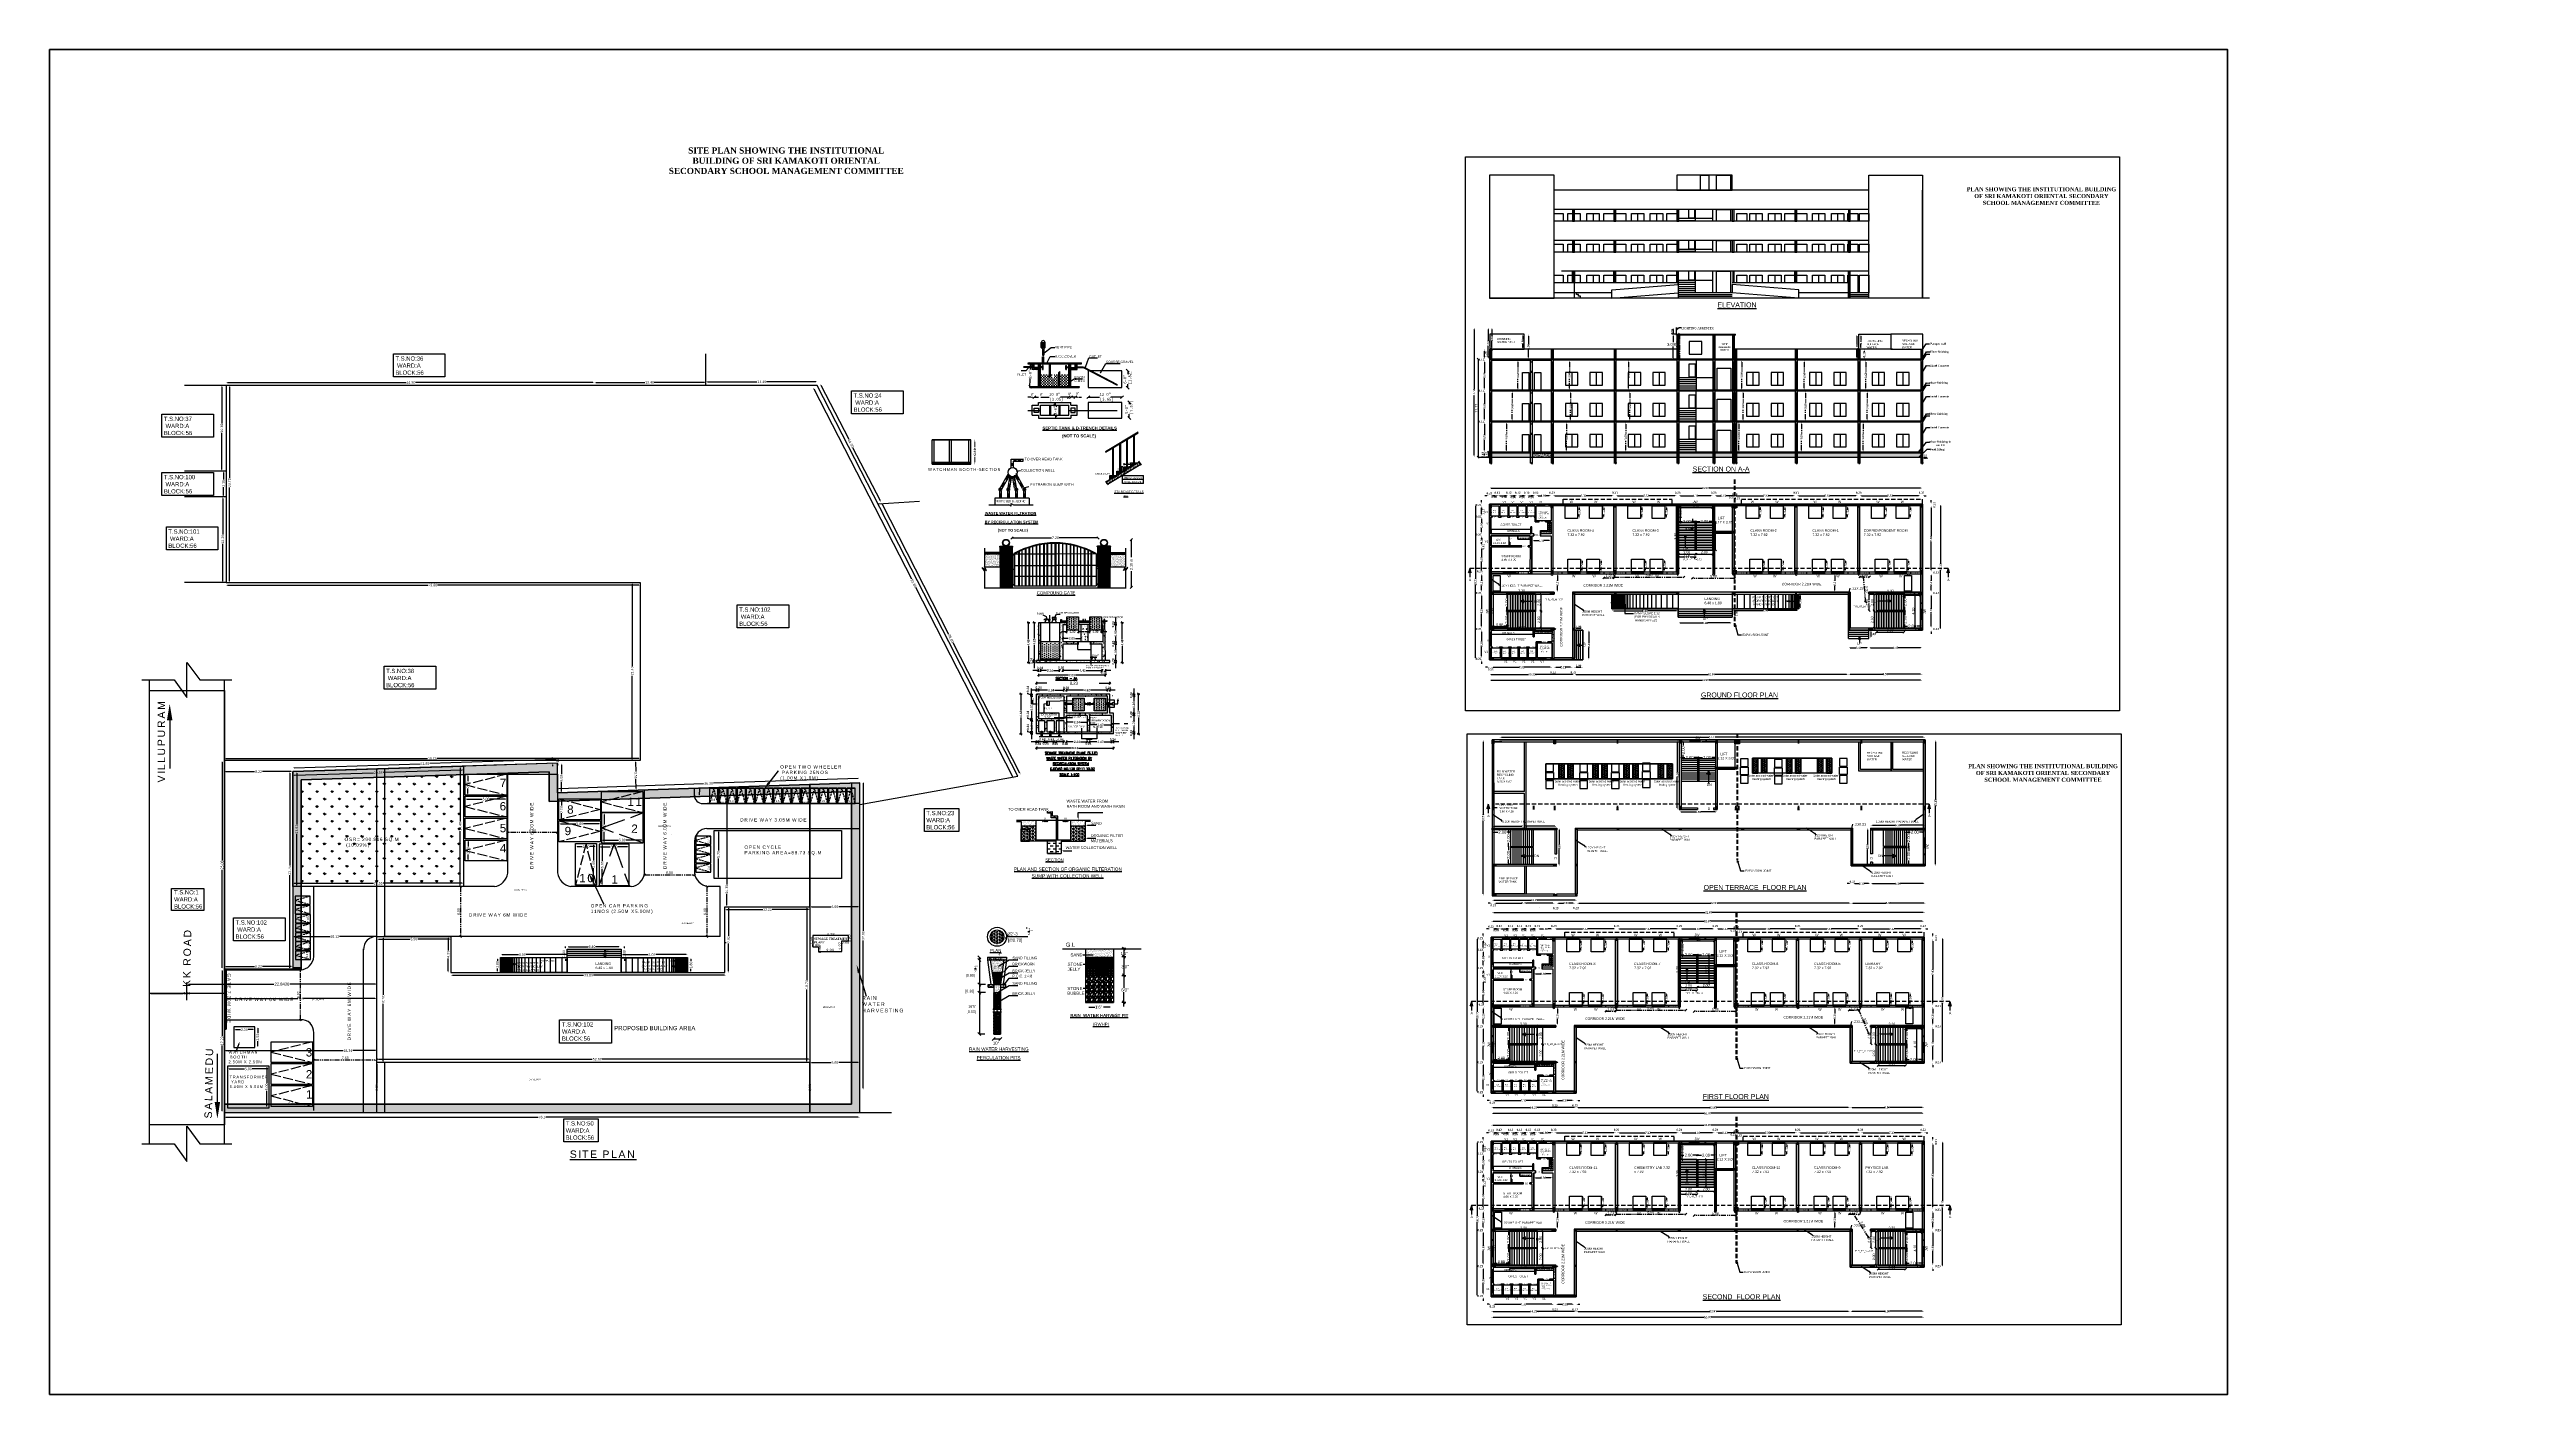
# Model space of a CAD drawing. Header units: metres. Extents: x 0 to 298, y 0 to 162.
import ezdxf
from ezdxf import colors
from ezdxf.entities.mleader import LeaderData, LeaderLine
from ezdxf.math import Vec2, Vec3

# ---------------------------------------------------------------- set-up
doc = ezdxf.new("R2010")
doc.units = ezdxf.units.M
doc.header["$MEASUREMENT"] = 0
for name, pattern in [('ACAD_ISO02W100', [15, 12, -3]), ('CONTINUA', [0]), ('DASHED', [0.75, 0.5, -0.25]), ('HIDDEN', [0.375, 0.25, -0.125]), ('PHANTOM2', [1.25, 0.625, -0.125, 0.125, -0.125, 0.125, -0.125])]:
    doc.linetypes.add(name, pattern=pattern)
for name, color, linetype in [('0 @ 1', 7, 'Continuous'), ('000 ML', 252, 'Continuous'), ('BLK_1_FLR_0_CARPET_AREA', 10, 'Continuous'), ('BLK_1_FLR_0_REGULAR_ROOM_1', 117, 'Continuous'), ('BLK_1_FLR_0_REGULAR_ROOM_2', 117, 'Continuous'), ('BLK_1_FLR_0_REGULAR_ROOM_3', 117, 'Continuous'), ('BLK_1_FLR_0_REGULAR_ROOM_4', 117, 'Continuous'), ('BLK_1_FLR_0_REGULAR_ROOM_5', 117, 'Continuous'), ('BLK_1_FLR_0_ROOM_1_LIGHT_VENTILATION_1', 3, 'Continuous'), ('BLK_1_FLR_0_ROOM_1_LIGHT_VENTILATION_2', 3, 'Continuous'), ('BLK_1_FLR_0_ROOM_1_LIGHT_VENTILATION_3', 3, 'Continuous'), ('BLK_1_FLR_0_ROOM_1_LIGHT_VENTILATION_4', 3, 'Continuous'), ('BLK_1_FLR_0_ROOM_2_LIGHT_VENTILATION_1', 3, 'Continuous'), ('BLK_1_FLR_0_ROOM_2_LIGHT_VENTILATION_2', 3, 'Continuous'), ('BLK_1_FLR_0_ROOM_2_LIGHT_VENTILATION_3', 3, 'Continuous'), ('BLK_1_FLR_0_ROOM_2_LIGHT_VENTILATION_4', 3, 'Continuous'), ('BLK_1_FLR_0_ROOM_3_LIGHT_VENTILATION_1', 3, 'Continuous'), ('BLK_1_FLR_0_ROOM_3_LIGHT_VENTILATION_2', 3, 'Continuous'), ('BLK_1_FLR_0_ROOM_3_LIGHT_VENTILATION_3', 3, 'Continuous'), ('BLK_1_FLR_0_ROOM_3_LIGHT_VENTILATION_4', 3, 'Continuous'), ('BLK_1_FLR_0_ROOM_4_LIGHT_VENTILATION_1', 3, 'Continuous'), ('BLK_1_FLR_0_ROOM_4_LIGHT_VENTILATION_2', 3, 'Continuous'), ('BLK_1_FLR_0_ROOM_4_LIGHT_VENTILATION_3', 3, 'Continuous'), ('BLK_1_FLR_0_ROOM_4_LIGHT_VENTILATION_4', 3, 'Continuous'), ('BLK_1_FLR_0_ROOM_5_LIGHT_VENTILATION_1', 3, 'Continuous'), ('BLK_1_FLR_0_ROOM_5_LIGHT_VENTILATION_2', 3, 'Continuous'), ('BLK_1_FLR_0_ROOM_5_LIGHT_VENTILATION_3', 3, 'Continuous'), ('BLK_1_FLR_0_ROOM_5_LIGHT_VENTILATION_4', 3, 'Continuous'), ('BLK_1_FLR_1_CARPET_AREA', 10, 'Continuous'), ('BLK_1_FLR_1_DRINKING_WATER', 7, 'Continuous'), ('BLK_1_FLR_2_CARPET_AREA', 10, 'Continuous'), ('BLK_1_FLR_2_DRINKING_WATER', 7, 'Continuous'), ('BLK_1_FLR_2_SP_WC', 7, 'Continuous'), ('BLK_1_FLR_3_DRINKING_WATER', 7, 'Continuous'), ('DIST_EXIT', 7, 'Continuous'), ('DRIVEWAY', 6, 'Continuous'), ('OSR_PLAN', 7, 'Continuous'), ('PARKING_SLOT', 4, 'Continuous'), ('PLOT_BOUNDARY', 4, 'Continuous'), ('RWH', 4, 'Continuous'), ('TRANSFORMER_YARD', 7, 'Continuous'), ('TWO_WHEELER_PARKING', 4, 'Continuous')]:
    doc.layers.add(name, color=color, linetype=linetype)
for name, color, linetype, plot in [('BLK_1_COVERED_AREA', 140, 'Continuous', False), ('BLK_1_FLR_0_SP_WC', 140, 'Continuous', False), ('BLK_1_FLR_1_SP_WC', 140, 'Continuous', False), ('PATH_WAY', 140, 'Continuous', False)]:
    doc.layers.add(name, color=color, linetype=linetype, plot=plot)
for name, color, linetype, lineweight in [('BLK_1_DA_RAMP_1', 1, 'Continuous', 13), ('BLK_1_DA_RAMP_1 @ 1', 1, 'Continuous', 13), ('BLK_1_DA_RAMP_2', 1, 'Continuous', 13), ('BLK_1_DA_RAMP_2 @ 1', 1, 'Continuous', 13), ('BLK_1_FLR_0_ EXIT_WIDTH_ DOOR', 7, 'Continuous', 30), ('BLK_1_FLR_0_BLT_UP_AREA', 4, 'Continuous', 30), ('BLK_1_FLR_0_EXIT_WIDTH_STAIR', 4, 'Continuous', 30), ('BLK_1_FLR_0_LIFT_1', 1, 'Continuous', 13), ('BLK_1_FLR_0_STAIR_1', 4, 'Continuous', 30), ('BLK_1_FLR_0_STAIR_1_FLIGHT_1', 4, 'Continuous', 30), ('BLK_1_FLR_0_STAIR_1_FLIGHT_2', 4, 'Continuous', 30), ('BLK_1_FLR_0_STAIR_1_LANDING_1', 4, 'Continuous', 30), ('BLK_1_FLR_0_STAIR_2', 4, 'Continuous', 30), ('BLK_1_FLR_0_STAIR_2_FLIGHT_1', 4, 'Continuous', 30), ('BLK_1_FLR_0_STAIR_2_FLIGHT_2', 4, 'Continuous', 30), ('BLK_1_FLR_0_STAIR_2_LANDING_1', 4, 'Continuous', 30), ('BLK_1_FLR_0_STAIR_3', 4, 'Continuous', 30), ('BLK_1_FLR_0_STAIR_3_FLIGHT_1', 4, 'Continuous', 30), ('BLK_1_FLR_0_STAIR_3_FLIGHT_2', 4, 'Continuous', 30), ('BLK_1_FLR_0_STAIR_3_LANDING_1', 4, 'Continuous', 30), ('BLK_1_FLR_0_URINAL', 4, 'Continuous', 30), ('BLK_1_FLR_0_WASH', 4, 'Continuous', 30), ('BLK_1_FLR_0_WATER_CLOSET', 4, 'Continuous', 30), ('BLK_1_FLR_1_ EXIT_WIDTH_ DOOR', 7, 'Continuous', 30), ('BLK_1_FLR_1_BLT_UP_AREA', 4, 'Continuous', 30), ('BLK_1_FLR_1_EXIT_WIDTH_STAIR', 4, 'Continuous', 30), ('BLK_1_FLR_1_LIFT_1', 4, 'Continuous', 30), ('BLK_1_FLR_1_REGULAR_ROOM_1', 4, 'Continuous', 30), ('BLK_1_FLR_1_REGULAR_ROOM_2', 4, 'Continuous', 30), ('BLK_1_FLR_1_REGULAR_ROOM_3', 4, 'Continuous', 30), ('BLK_1_FLR_1_REGULAR_ROOM_4', 4, 'Continuous', 30), ('BLK_1_FLR_1_REGULAR_ROOM_5', 4, 'Continuous', 30), ('BLK_1_FLR_1_ROOM_1_LIGHT_VENTILATION_1', 7, 'Continuous', 30), ('BLK_1_FLR_1_ROOM_1_LIGHT_VENTILATION_2', 7, 'Continuous', 30), ('BLK_1_FLR_1_ROOM_1_LIGHT_VENTILATION_3', 7, 'Continuous', 30), ('BLK_1_FLR_1_ROOM_1_LIGHT_VENTILATION_4', 7, 'Continuous', 30), ('BLK_1_FLR_1_ROOM_2_LIGHT_VENTILATION_1', 7, 'Continuous', 30), ('BLK_1_FLR_1_ROOM_2_LIGHT_VENTILATION_2', 7, 'Continuous', 30), ('BLK_1_FLR_1_ROOM_2_LIGHT_VENTILATION_3', 7, 'Continuous', 30), ('BLK_1_FLR_1_ROOM_2_LIGHT_VENTILATION_4', 7, 'Continuous', 30), ('BLK_1_FLR_1_ROOM_3_LIGHT_VENTILATION_1', 7, 'Continuous', 30), ('BLK_1_FLR_1_ROOM_3_LIGHT_VENTILATION_2', 7, 'Continuous', 30), ('BLK_1_FLR_1_ROOM_3_LIGHT_VENTILATION_3', 7, 'Continuous', 30), ('BLK_1_FLR_1_ROOM_3_LIGHT_VENTILATION_4', 7, 'Continuous', 30), ('BLK_1_FLR_1_ROOM_4_LIGHT_VENTILATION_1', 7, 'Continuous', 30), ('BLK_1_FLR_1_ROOM_4_LIGHT_VENTILATION_2', 7, 'Continuous', 30), ('BLK_1_FLR_1_ROOM_4_LIGHT_VENTILATION_3', 7, 'Continuous', 30), ('BLK_1_FLR_1_ROOM_4_LIGHT_VENTILATION_4', 7, 'Continuous', 30), ('BLK_1_FLR_1_ROOM_5_LIGHT_VENTILATION_1', 7, 'Continuous', 30), ('BLK_1_FLR_1_ROOM_5_LIGHT_VENTILATION_2', 7, 'Continuous', 30), ('BLK_1_FLR_1_ROOM_5_LIGHT_VENTILATION_3', 7, 'Continuous', 30), ('BLK_1_FLR_1_ROOM_5_LIGHT_VENTILATION_4', 7, 'Continuous', 30), ('BLK_1_FLR_1_STAIR_1', 4, 'Continuous', 30), ('BLK_1_FLR_1_STAIR_1_FLIGHT_1', 4, 'Continuous', 30), ('BLK_1_FLR_1_STAIR_1_FLIGHT_2', 4, 'Continuous', 30), ('BLK_1_FLR_1_STAIR_1_LANDING_1', 4, 'Continuous', 30), ('BLK_1_FLR_1_STAIR_2', 4, 'Continuous', 30), ('BLK_1_FLR_1_STAIR_2_FLIGHT_1', 4, 'Continuous', 30), ('BLK_1_FLR_1_STAIR_2_FLIGHT_2', 4, 'Continuous', 30), ('BLK_1_FLR_1_STAIR_2_LANDING_1', 4, 'Continuous', 30), ('BLK_1_FLR_1_STAIR_3', 4, 'Continuous', 30), ('BLK_1_FLR_1_STAIR_3_FLIGHT_1', 4, 'Continuous', 30), ('BLK_1_FLR_1_STAIR_3_FLIGHT_2', 4, 'Continuous', 30), ('BLK_1_FLR_1_STAIR_3_LANDING_1', 4, 'Continuous', 30), ('BLK_1_FLR_1_URINAL', 4, 'Continuous', 30), ('BLK_1_FLR_1_WASH', 4, 'Continuous', 30), ('BLK_1_FLR_1_WATER_CLOSET', 4, 'Continuous', 30), ('BLK_1_FLR_2_ EXIT_WIDTH_ DOOR', 7, 'Continuous', 30), ('BLK_1_FLR_2_BLT_UP_AREA', 4, 'Continuous', 30), ('BLK_1_FLR_2_EXIT_WIDTH_STAIR', 4, 'Continuous', 30), ('BLK_1_FLR_2_LIFT_1', 4, 'Continuous', 30), ('BLK_1_FLR_2_REGULAR_ROOM_1', 4, 'Continuous', 30), ('BLK_1_FLR_2_REGULAR_ROOM_2', 4, 'Continuous', 30), ('BLK_1_FLR_2_REGULAR_ROOM_3', 4, 'Continuous', 30), ('BLK_1_FLR_2_REGULAR_ROOM_4', 4, 'Continuous', 30), ('BLK_1_FLR_2_REGULAR_ROOM_5', 4, 'Continuous', 30), ('BLK_1_FLR_2_ROOF_AREA', 7, 'Continuous', 30), ('BLK_1_FLR_2_ROOM_1_LIGHT_VENTILATION_1', 7, 'Continuous', 30), ('BLK_1_FLR_2_ROOM_1_LIGHT_VENTILATION_2', 7, 'Continuous', 30), ('BLK_1_FLR_2_ROOM_1_LIGHT_VENTILATION_3', 7, 'Continuous', 30), ('BLK_1_FLR_2_ROOM_1_LIGHT_VENTILATION_4', 7, 'Continuous', 30), ('BLK_1_FLR_2_ROOM_2_LIGHT_VENTILATION_1', 7, 'Continuous', 30), ('BLK_1_FLR_2_ROOM_2_LIGHT_VENTILATION_2', 7, 'Continuous', 30), ('BLK_1_FLR_2_ROOM_2_LIGHT_VENTILATION_3', 7, 'Continuous', 30), ('BLK_1_FLR_2_ROOM_2_LIGHT_VENTILATION_4', 7, 'Continuous', 30), ('BLK_1_FLR_2_ROOM_3_LIGHT_VENTILATION_1', 7, 'Continuous', 30), ('BLK_1_FLR_2_ROOM_3_LIGHT_VENTILATION_2', 7, 'Continuous', 30), ('BLK_1_FLR_2_ROOM_3_LIGHT_VENTILATION_3', 7, 'Continuous', 30), ('BLK_1_FLR_2_ROOM_3_LIGHT_VENTILATION_4', 7, 'Continuous', 30), ('BLK_1_FLR_2_ROOM_4_LIGHT_VENTILATION_1', 7, 'Continuous', 30), ('BLK_1_FLR_2_ROOM_4_LIGHT_VENTILATION_2', 7, 'Continuous', 30), ('BLK_1_FLR_2_ROOM_4_LIGHT_VENTILATION_3', 7, 'Continuous', 30), ('BLK_1_FLR_2_ROOM_4_LIGHT_VENTILATION_4', 7, 'Continuous', 30), ('BLK_1_FLR_2_ROOM_5_LIGHT_VENTILATION_1', 7, 'Continuous', 30), ('BLK_1_FLR_2_ROOM_5_LIGHT_VENTILATION_2', 7, 'Continuous', 30), ('BLK_1_FLR_2_ROOM_5_LIGHT_VENTILATION_3', 7, 'Continuous', 30), ('BLK_1_FLR_2_ROOM_5_LIGHT_VENTILATION_4', 7, 'Continuous', 30), ('BLK_1_FLR_2_STAIR_1', 4, 'Continuous', 30), ('BLK_1_FLR_2_STAIR_1_FLIGHT_1', 4, 'Continuous', 30), ('BLK_1_FLR_2_STAIR_1_FLIGHT_2', 4, 'Continuous', 30), ('BLK_1_FLR_2_STAIR_1_LANDING_1', 4, 'Continuous', 30), ('BLK_1_FLR_2_STAIR_2', 4, 'Continuous', 30), ('BLK_1_FLR_2_STAIR_2_FLIGHT_1', 4, 'Continuous', 30), ('BLK_1_FLR_2_STAIR_2_FLIGHT_2', 4, 'Continuous', 30), ('BLK_1_FLR_2_STAIR_2_LANDING_1', 4, 'Continuous', 30), ('BLK_1_FLR_2_STAIR_3', 4, 'Continuous', 30), ('BLK_1_FLR_2_STAIR_3_FLIGHT_1', 4, 'Continuous', 30), ('BLK_1_FLR_2_STAIR_3_FLIGHT_2', 4, 'Continuous', 30), ('BLK_1_FLR_2_STAIR_3_LANDING_1', 4, 'Continuous', 30), ('BLK_1_FLR_2_URINAL', 4, 'Continuous', 30), ('BLK_1_FLR_2_WASH', 4, 'Continuous', 30), ('BLK_1_FLR_2_WATER_CLOSET', 4, 'Continuous', 30), ('BLK_1_HT_OF_BLDG', 4, 'Continuous', 30), ('BLK_1_LVL_0_BLDG_FOOT_PRINT', 4, 'Continuous', 30), ('BLK_1_LVL_0_FRONT_SETBACK', 4, 'Continuous', 30), ('BLK_1_LVL_0_REAR_SETBACK', 4, 'Continuous', 30), ('BLK_1_LVL_0_SIDE_SETBACK1', 4, 'Continuous', 30), ('BLK_1_LVL_0_SIDE_SETBACK2', 4, 'Continuous', 30), ('BLK_1_LVL_1_BLDG_FOOT_PRINT', 4, 'Continuous', 30), ('BLK_1_LVL_2_BLDG_FOOT_PRINT', 4, 'Continuous', 30), ('BLK_1_PARAPET_HT', 4, 'Continuous', 30), ('BLK_1_PLINTH_HEIGHT', 4, 'Continuous', 30), ('BLK_1_STAIR_HEADROOM', 7, 'Continuous', 30), ('DA_PARKING', 4, 'Continuous', 30), ('DIST_CL_ROAD', 7, 'Continuous', 0), ('GUARD_ROOM', 6, 'HIDDEN', 13), ('NOTIFIED_ROAD', 7, 'Continuous', 30), ('SEPTIC_TANK_1', 7, 'Continuous', 30), ('SOLAR_PANEL', 1, 'Continuous', 13)]:
    doc.layers.add(name, color=color, linetype=linetype, lineweight=lineweight)
doc.styles.add('arial', font='arial.ttf')
doc.styles.add('CODE', font='tahoma.ttf')
doc.styles.add('ld', font='arial.ttf')
doc.styles.add('ROMANT', font='romant.shx')
doc.styles.get("Standard").update_dxf_attribs({"font": 'arial.ttf', "height": 0.35})
doc.styles.add('style1', font='arial.ttf')
doc.styles.add('STYLE2', font='@NSimSun.ttf', dxfattribs={"height": 0.23})
doc.styles.add('style3', font='arialbd.ttf', dxfattribs={"height": 7})
doc.styles.add('style8', font='ariblk.ttf', dxfattribs={"height": 1.2})
doc.styles.add('working', font='timesbd.ttf', dxfattribs={"height": 0.25})
doc.dimstyles.new('CIVIL Mt.', dxfattribs={"dimscale": 0, "dimtxt": 0.23, "dimasz": 0.15, "dimexe": 0.18, "dimexo": 0.0625, "dimgap": 0.1, "dimtad": 0, "dimzin": 0, "dimdsep": 46, "dimtxsty": 'Standard', "dimblk": 'OBLIQUE', "dimcen": 0.09, "dimse1": 1, "dimse2": 1, "dimclrd": 253, "dimclrt": 4, "dimadec": 0, "dimazin": 0, "dimtfac": 1, "dimtofl": 0, "dimtmove": 1, "dimatfit": 1, "dimfxl": 0, "dimfrac": 2, "dimtolj": 1, "dimtzin": 0, "dimarcsym": 0})
doc.dimstyles.new('kumar(meter)', dxfattribs={"dimtxt": 0.23, "dimasz": 0.3, "dimexe": 0.01, "dimexo": 0.0625, "dimgap": 0.01, "dimtad": 0, "dimzin": 0, "dimdsep": 46, "dimtxsty": 'Standard', "dimcen": 0.09, "dimadec": 0, "dimazin": 0, "dimtfac": 1, "dimtofl": 0, "dimtmove": 0, "dimatfit": 3, "dimfxl": 0, "dimtolj": 1, "dimtzin": 0, "dimarcsym": 0})
doc.dimstyles.new('new model', dxfattribs={"dimtxt": 0.25, "dimasz": 0.23, "dimexe": 0.1, "dimexo": 0.1, "dimgap": 0, "dimtad": 0, "dimtoh": 1, "dimzin": 1, "dimdsep": 46, "dimtxsty": 'working', "dimcen": 0.09, "dimse1": 1, "dimse2": 1, "dimclrd": 8, "dimclre": 8, "dimclrt": 3, "dimadec": 1, "dimazin": 0, "dimtfac": 1, "dimtofl": 0, "dimtmove": 0, "dimatfit": 3, "dimfxl": 0, "dimtolj": 1, "dimtzin": 0, "dimlwd": -1, "dimlwe": -1, "dimarcsym": 0})
doc.dimstyles.new('OPEN SPACE', dxfattribs={"dimtxt": 0.3, "dimasz": 0.23, "dimexe": 0.1875, "dimexo": 0.0625, "dimgap": 0.09, "dimtad": 3, "dimzin": 0, "dimdsep": 46, "dimtxsty": 'arial', "dimblk": 'OBLIQUE', "dimcen": 0.09, "dimse1": 1, "dimse2": 1, "dimclrd": 6, "dimclre": 6, "dimclrt": 7, "dimadec": 0, "dimazin": 0, "dimtfac": 0.5, "dimtix": 1, "dimtmove": 0, "dimatfit": 3, "dimfxl": 0, "dimtolj": 1, "dimtzin": 0, "dimarcsym": 0})
doc.dimstyles.new('OUTER', dxfattribs={"dimscale": 0, "dimtxt": 0.3, "dimasz": 0.18, "dimexe": 0.18, "dimexo": 0.0625, "dimgap": 0.09, "dimtad": 0, "dimzin": 0, "dimdsep": 46, "dimtxsty": 'CODE', "dimcen": 0.09, "dimse1": 1, "dimse2": 1, "dimclrd": 8, "dimclrt": 1, "dimadec": 0, "dimazin": 0, "dimtfac": 1, "dimtofl": 0, "dimtmove": 0, "dimatfit": 3, "dimfxl": 0, "dimtolj": 1, "dimtzin": 0, "dimarcsym": 0})
doc.dimstyles.new('PROJECT in CIVIL', dxfattribs={"dimscale": 25, "dimtxt": 0.3, "dimasz": 0.3, "dimexe": 0.3, "dimexo": 0.3, "dimgap": 0.1, "dimtad": 1, "dimdec": 1, "dimzin": 0, "dimdsep": 46, "dimlunit": 3, "dimtxsty": 'Standard', "dimblk": 'OBLIQUE', "dimcen": 0, "dimclrd": 8, "dimclre": 8, "dimclrt": 5, "dimadec": 0, "dimazin": 0, "dimtfac": 1, "dimtdec": 1, "dimtofl": 0, "dimtmove": 0, "dimatfit": 3, "dimfxl": 0, "dimtolj": 1, "dimtzin": 0, "dimarcsym": 0})
doc.dimstyles.get("Standard").update_dxf_attribs({"dimtxt": 0.35, "dimasz": 0.3, "dimexe": 0.1, "dimexo": 0.06, "dimgap": 0.2, "dimtad": 2, "dimzin": 0, "dimdsep": 46, "dimtxsty": 'Standard', "dimcen": 0.09, "dimadec": 0, "dimazin": 0, "dimtfac": 1, "dimtofl": 0, "dimtmove": 0, "dimatfit": 3, "dimfxl": 0, "dimtolj": 1, "dimtzin": 0, "dimarcsym": 0})
doc.dimstyles.new('STANDARD$0', dxfattribs={"dimtxt": 7, "dimasz": 3, "dimexe": 3, "dimexo": 1, "dimgap": 1.5, "dimtad": 1, "dimdec": 1, "dimzin": 1, "dimdsep": 46, "dimlunit": 4, "dimtxsty": 'Standard', "dimblk": 'OBLIQUE', "dimcen": 0.09375, "dimdle": 1, "dimclrd": 8, "dimclre": 8, "dimclrt": 7, "dimadec": 1, "dimazin": 0, "dimtfac": 1, "dimtdec": 1, "dimtix": 1, "dimtmove": 2, "dimatfit": 3, "dimldrblk": 'ARCHTICK', "dimfxl": 0, "dimfrac": 2, "dimtolj": 1, "dimtzin": 0, "dimarcsym": 0})
pattern_1 = [(37.5, (-880.20204, 262.3411), (-0.004000078, 0.122353309), [0, -0.09652, 0, -0.10795, 0, -0.1031875]), (7.5, (-880.20204, 262.3411), (0.11238082, 0.179206275), [0, -0.05207, 0, -0.086995, 0, -0.0333375]), (327.5, (-880.28015, 262.3411), (0.197748093, 0.000359296), [0, -0.03175, 0, -0.1143, 0, -0.149225]), (317.5, (-880.28015, 262.3411), (0.190889113, 0.05573233), [0, -0.015875, 0, -0.07493, 0, -0.085725])]
pattern_2 = [(45, (-924.52626, 618.81234), (-0.067351921, 0.067351921), [])]
pattern_3 = [(45, (-920.19626, 618.81234), (-0.067351921, 0.067351921), [])]
pattern_4 = [(45, (-917.56626, 618.81234), (-0.067351921, 0.067351921), [])]
pattern_5 = [(45, (-917.84626, 618.81234), (-0.067351921, 0.067351921), [])]
pattern_6 = [(45, (-910.29626, 618.81234), (-0.067351921, 0.067351921), [])]
pattern_7 = [(45, (-902.75791, 618.81234), (-0.067351921, 0.067351921), [])]
pattern_8 = [(45, (-895.20791, 618.81234), (-0.067351921, 0.067351921), [])]
pattern_9 = [(45, (-932.07791, 618.81234), (-0.067351921, 0.067351921), [])]
pattern_10 = [(45, (-939.62791, 618.81234), (-0.067351921, 0.067351921), [])]
pattern_11 = [(45, (-947.04421, 618.81234), (-0.067351921, 0.067351921), [])]
pattern_12 = [(37.5, (-6101963.837184, 6659745.5414932), (-0.000157483395274, 0.0048170594225329), [0, -0.0038, 0, -0.00425, 0, -0.0040625]), (7.5, (-6101963.837184, 6659745.541493), (0.0044244417631693, 0.0070553651630744), [0, -0.00205, 0, -0.003425, 0, -0.0013125]), (327.5, (-6101963.840259, 6659745.5414932), (0.0077853546543787, 1.41476338424e-05), [0, -0.00125, 0, -0.0045, 0, -0.005875]), (317.5, (-6101963.840259, 6659745.541493), (0.0075153165114307, 0.0021941889123356), [0, -0.000625, 0, -0.00295, 0, -0.003375])]
pattern_13 = [(0, (-274.9207, 30.67705), (0.1875, 0.108253175), [0.125, -0.25]), (120, (-274.9207, 30.67705), (-0.1875, 0.108253175), [0.125, -0.25]), (60, (-274.9207, 30.67705), (0, 0.21650635), [-0.25, 0.125])]
pattern_14 = [(0, (-270.83584, 30.67705), (0.1875, 0.108253175), [0.125, -0.25]), (120, (-270.83584, 30.67705), (-0.1875, 0.108253175), [0.125, -0.25]), (60, (-270.83584, 30.67705), (0, 0.21650635), [-0.25, 0.125])]
pattern_15 = [(0, (-267.10761, 30.67705), (0.1875, 0.108253175), [0.125, -0.25]), (120, (-267.10761, 30.67705), (-0.1875, 0.108253175), [0.125, -0.25]), (60, (-267.10761, 30.67705), (0, 0.21650635), [-0.25, 0.125])]
pattern_16 = [(0, (-262.97413, 30.67705), (0.1875, 0.108253175), [0.125, -0.25]), (120, (-262.97413, 30.67705), (-0.1875, 0.108253175), [0.125, -0.25]), (60, (-262.97413, 30.67705), (0, 0.21650635), [-0.25, 0.125])]
pattern_17 = [(0, (-251.63375, 31.36634), (0.1875, 0.108253175), [0.125, -0.25]), (120, (-251.63375, 31.36634), (-0.1875, 0.108253175), [0.125, -0.25]), (60, (-251.63375, 31.36634), (0, 0.21650635), [-0.25, 0.125])]
pattern_18 = [(0, (-247.5489, 31.36634), (0.1875, 0.108253175), [0.125, -0.25]), (120, (-247.5489, 31.36634), (-0.1875, 0.108253175), [0.125, -0.25]), (60, (-247.5489, 31.36634), (0, 0.21650635), [-0.25, 0.125])]
pattern_19 = [(0, (-243.82066, 31.36634), (0.1875, 0.108253175), [0.125, -0.25]), (120, (-243.82066, 31.36634), (-0.1875, 0.108253175), [0.125, -0.25]), (60, (-243.82066, 31.36634), (0, 0.21650635), [-0.25, 0.125])]

# ---------------------------------------------------------------- blocks, each defined once
blk = doc.blocks.new('FIR ALARAM')
at = {"color": 6, "lineweight": 20}
for p, q in [((780.29, 324.31), (780.12, 324.31)), ((780.12, 324.21), (780.5, 324.21)), ((780.29, 324.21), (780.29, 324.31)), ((780.33, 324.21), (780.33, 324.31)), ((780.33, 324.31), (780.5, 324.31))]:
    blk.add_line(p, q, dxfattribs=at)
blk.add_arc((780.31, 324.21), 0.194, 180, 0, dxfattribs=at)
blk = doc.blocks.new('*D60')
at = {"color": 8}
for p, q in [((172.19, 92.36), (172.19, 92.59)), ((172.19, 91.67), (172.19, 91.44))]:
    blk.add_line(p, q, dxfattribs=at)
at = {"color": 8, "lineweight": 35}
for points in [[(172.15, 92.36), (172.23, 92.36), (172.19, 92.13)], [(172.15, 91.67), (172.23, 91.67), (172.19, 91.9)]]:
    blk.add_solid(points, dxfattribs=at)
at = {"layer": 'Defpoints', "color": 0, "lineweight": 35}
for p in [(172.19, 92.13), (173.13, 92.13), (173.13, 91.9)]:
    blk.add_point(p, dxfattribs=at)
at = {"color": 3, "insert": (171.83, 92.01), "char_height": 0.25, "attachment_point": 5, "style": 'working'}
blk.add_mtext('\\A1;0.23', dxfattribs=at)
blk = doc.blocks.new('*D61')
at = {"color": 8}
for p, q in [((172.19, 96), (172.19, 94.49)), ((172.19, 92.36), (172.19, 93.86))]:
    blk.add_line(p, q, dxfattribs=at)
at = {"color": 8, "lineweight": 35}
for points in [[(172.15, 96), (172.23, 96), (172.19, 96.23)], [(172.15, 92.36), (172.23, 92.36), (172.19, 92.13)]]:
    blk.add_solid(points, dxfattribs=at)
at = {"layer": 'Defpoints', "color": 0, "lineweight": 35}
for p in [(172.19, 96.23), (173.13, 96.23), (173.13, 92.13)]:
    blk.add_point(p, dxfattribs=at)
at = {"color": 3, "insert": (172.19, 94.18), "char_height": 0.25, "attachment_point": 5, "rotation": 90, "style": 'working'}
blk.add_mtext('\\A1;4.10', dxfattribs=at)
blk = doc.blocks.new('*D62')
at = {"color": 8}
for p, q in [((172.19, 96.69), (172.19, 96.92)), ((172.19, 96), (172.19, 95.77))]:
    blk.add_line(p, q, dxfattribs=at)
at = {"color": 8, "lineweight": 35}
for points in [[(172.15, 96.69), (172.23, 96.69), (172.19, 96.46)], [(172.15, 96), (172.23, 96), (172.19, 96.23)]]:
    blk.add_solid(points, dxfattribs=at)
at = {"layer": 'Defpoints', "color": 0, "lineweight": 35}
for p in [(172.19, 96.46), (173.13, 96.46), (173.13, 96.23)]:
    blk.add_point(p, dxfattribs=at)
at = {"color": 3, "insert": (171.83, 96.34), "char_height": 0.25, "attachment_point": 5, "style": 'working'}
blk.add_mtext('\\A1;0.23', dxfattribs=at)
blk = doc.blocks.new('*D63')
at = {"color": 8}
for p, q in [((172.19, 98.44), (172.19, 97.87)), ((172.19, 96.69), (172.19, 97.26))]:
    blk.add_line(p, q, dxfattribs=at)
at = {"color": 8, "lineweight": 35}
for points in [[(172.15, 98.44), (172.23, 98.44), (172.19, 98.67)], [(172.15, 96.69), (172.23, 96.69), (172.19, 96.46)]]:
    blk.add_solid(points, dxfattribs=at)
at = {"layer": 'Defpoints', "color": 0, "lineweight": 35}
for p in [(172.19, 98.67), (172.3, 98.67), (172.3, 96.46)]:
    blk.add_point(p, dxfattribs=at)
at = {"color": 3, "insert": (172.19, 97.56), "char_height": 0.25, "attachment_point": 5, "rotation": 90, "style": 'working'}
blk.add_mtext('\\A1;2.21', dxfattribs=at)
blk = doc.blocks.new('*D64')
at = {"color": 8}
for p, q in [((172.19, 101.66), (172.19, 100.71)), ((172.19, 99.13), (172.19, 100.08))]:
    blk.add_line(p, q, dxfattribs=at)
at = {"color": 8, "lineweight": 35}
for points in [[(172.15, 101.66), (172.23, 101.66), (172.19, 101.89)], [(172.15, 99.13), (172.23, 99.13), (172.19, 98.9)]]:
    blk.add_solid(points, dxfattribs=at)
at = {"layer": 'Defpoints', "color": 0, "lineweight": 35}
for p in [(172.19, 101.89), (173.36, 101.89), (173.36, 98.9)]:
    blk.add_point(p, dxfattribs=at)
at = {"color": 3, "insert": (172.19, 100.39), "char_height": 0.25, "attachment_point": 5, "rotation": 90, "style": 'working'}
blk.add_mtext('\\A1;3.00', dxfattribs=at)
blk = doc.blocks.new('*D65')
at = {"color": 8}
for p, q in [((172.19, 105.25), (172.19, 104.78)), ((172.19, 103.69), (172.19, 104.16))]:
    blk.add_line(p, q, dxfattribs=at)
at = {"color": 8, "lineweight": 35}
for points in [[(172.15, 105.25), (172.23, 105.25), (172.19, 105.48)], [(172.15, 103.69), (172.23, 103.69), (172.19, 103.46)]]:
    blk.add_solid(points, dxfattribs=at)
at = {"layer": 'Defpoints', "color": 0, "lineweight": 35}
for p in [(172.19, 105.48), (173.05, 105.48), (173.05, 103.46)]:
    blk.add_point(p, dxfattribs=at)
at = {"color": 3, "insert": (172.19, 104.47), "char_height": 0.25, "attachment_point": 5, "rotation": 90, "style": 'working'}
blk.add_mtext('\\A1;2.02', dxfattribs=at)
blk = doc.blocks.new('*D66')
at = {"color": 8}
for p, q in [((172.19, 105.83), (172.19, 106.06)), ((172.19, 105.25), (172.19, 105.02))]:
    blk.add_line(p, q, dxfattribs=at)
at = {"color": 8, "lineweight": 35}
for points in [[(172.15, 105.83), (172.23, 105.83), (172.19, 105.6)], [(172.15, 105.25), (172.23, 105.25), (172.19, 105.48)]]:
    blk.add_solid(points, dxfattribs=at)
at = {"layer": 'Defpoints', "color": 0, "lineweight": 35}
for p in [(172.19, 105.6), (173.05, 105.6), (173.05, 105.48)]:
    blk.add_point(p, dxfattribs=at)
at = {"color": 3, "insert": (171.83, 105.54), "char_height": 0.25, "attachment_point": 5, "style": 'working'}
blk.add_mtext('\\A1;0.12', dxfattribs=at)
blk = doc.blocks.new('*D67')
at = {"color": 8}
blk.add_line((172.19, 105.83), (172.19, 106.59), dxfattribs=at)
at = {"color": 8, "lineweight": 35}
for points in [[(172.15, 106.59), (172.23, 106.59), (172.19, 106.82)], [(172.15, 105.83), (172.23, 105.83), (172.19, 105.6)]]:
    blk.add_solid(points, dxfattribs=at)
at = {"layer": 'Defpoints', "color": 0, "lineweight": 35}
for p in [(172.19, 106.82), (173.36, 106.82), (173.36, 105.6)]:
    blk.add_point(p, dxfattribs=at)
at = {"color": 3, "insert": (172.4, 106.09), "char_height": 0.25, "attachment_point": 5, "rotation": 90, "style": 'working'}
blk.add_mtext('\\A1;1.22', dxfattribs=at)
blk = doc.blocks.new('*D68')
at = {"color": 8}
for p, q in [((172.19, 107.28), (172.19, 107.51)), ((172.19, 106.59), (172.19, 106.36))]:
    blk.add_line(p, q, dxfattribs=at)
at = {"color": 8, "lineweight": 35}
for points in [[(172.15, 107.28), (172.23, 107.28), (172.19, 107.05)], [(172.15, 106.59), (172.23, 106.59), (172.19, 106.82)]]:
    blk.add_solid(points, dxfattribs=at)
at = {"layer": 'Defpoints', "color": 0, "lineweight": 35}
for p in [(172.19, 107.05), (173.05, 107.05), (173.36, 106.82)]:
    blk.add_point(p, dxfattribs=at)
at = {"color": 3, "insert": (171.83, 106.93), "char_height": 0.25, "attachment_point": 5, "style": 'working'}
blk.add_mtext('\\A1;0.23', dxfattribs=at)
blk = doc.blocks.new('*D69')
at = {"color": 8}
for p, q in [((172.82, 108.04), (172.59, 108.04)), ((173.51, 108.04), (173.74, 108.04))]:
    blk.add_line(p, q, dxfattribs=at)
at = {"color": 8, "lineweight": 35}
for points in [[(172.82, 108.08), (172.82, 108), (173.05, 108.04)], [(173.51, 108.08), (173.51, 108), (173.28, 108.04)]]:
    blk.add_solid(points, dxfattribs=at)
at = {"layer": 'Defpoints', "color": 0, "lineweight": 35}
for p in [(173.05, 107.28), (173.28, 108.04), (173.28, 107.28)]:
    blk.add_point(p, dxfattribs=at)
at = {"color": 3, "insert": (173.13, 108.34), "char_height": 0.25, "attachment_point": 5, "style": 'working'}
blk.add_mtext('\\A1;0.23', dxfattribs=at)
blk = doc.blocks.new('*D70')
at = {"color": 8}
blk.add_line((173.51, 108.04), (174.01, 108.04), dxfattribs=at)
at = {"color": 8, "lineweight": 35}
for points in [[(173.51, 108.08), (173.51, 108), (173.28, 108.04)], [(174.01, 108.08), (174.01, 108), (174.24, 108.04)]]:
    blk.add_solid(points, dxfattribs=at)
at = {"layer": 'Defpoints', "color": 0, "lineweight": 35}
for p in [(173.28, 107.28), (174.24, 108.04), (174.24, 107.05)]:
    blk.add_point(p, dxfattribs=at)
at = {"color": 3, "insert": (173.71, 107.88), "char_height": 0.25, "attachment_point": 5, "style": 'working'}
blk.add_mtext('\\A1;0.96', dxfattribs=at)
blk = doc.blocks.new('*D71')
at = {"color": 8}
for p, q in [((173.79, 108.04), (173.56, 108.04)), ((174.37, 108.04), (174.6, 108.04))]:
    blk.add_line(p, q, dxfattribs=at)
at = {"color": 8, "lineweight": 35}
for points in [[(173.79, 108.08), (173.79, 108), (174.02, 108.04)], [(174.37, 108.08), (174.37, 108), (174.14, 108.04)]]:
    blk.add_solid(points, dxfattribs=at)
at = {"layer": 'Defpoints', "color": 0, "lineweight": 35}
for p in [(174.14, 108.04), (174.02, 107.05), (174.14, 107.05)]:
    blk.add_point(p, dxfattribs=at)
at = {"color": 3, "insert": (174.08, 108.4), "char_height": 0.25, "attachment_point": 5, "style": 'working'}
blk.add_mtext('\\A1;0.12', dxfattribs=at)
blk = doc.blocks.new('*D72')
at = {"color": 8}
blk.add_line((174.68, 108.04), (175.17, 108.04), dxfattribs=at)
at = {"color": 8, "lineweight": 35}
for points in [[(174.68, 108.08), (174.68, 108), (174.45, 108.04)], [(175.17, 108.08), (175.17, 108), (175.4, 108.04)]]:
    blk.add_solid(points, dxfattribs=at)
at = {"layer": 'Defpoints', "color": 0, "lineweight": 35}
for p in [(175.4, 108.04), (174.45, 107.05), (175.4, 107.05)]:
    blk.add_point(p, dxfattribs=at)
at = {"color": 3, "insert": (174.93, 107.88), "char_height": 0.25, "attachment_point": 5, "style": 'working'}
blk.add_mtext('\\A1;0.96', dxfattribs=at)
blk = doc.blocks.new('*D73')
at = {"color": 8}
for p, q in [((175.17, 108.04), (174.94, 108.04)), ((175.75, 108.04), (175.98, 108.04))]:
    blk.add_line(p, q, dxfattribs=at)
at = {"color": 8, "lineweight": 35}
for points in [[(175.17, 108.08), (175.17, 108), (175.4, 108.04)], [(175.75, 108.08), (175.75, 108), (175.52, 108.04)]]:
    blk.add_solid(points, dxfattribs=at)
at = {"layer": 'Defpoints', "color": 0, "lineweight": 35}
for p in [(175.52, 108.04), (175.4, 107.05), (175.52, 107.05)]:
    blk.add_point(p, dxfattribs=at)
at = {"color": 3, "insert": (175.46, 108.4), "char_height": 0.25, "attachment_point": 5, "style": 'working'}
blk.add_mtext('\\A1;0.12', dxfattribs=at)
blk = doc.blocks.new('*D74')
at = {"color": 8}
blk.add_line((175.75, 108.04), (176.25, 108.04), dxfattribs=at)
at = {"color": 8, "lineweight": 35}
for points in [[(175.75, 108.08), (175.75, 108), (175.52, 108.04)], [(176.25, 108.08), (176.25, 108), (176.48, 108.04)]]:
    blk.add_solid(points, dxfattribs=at)
at = {"layer": 'Defpoints', "color": 0, "lineweight": 35}
for p in [(176.48, 108.04), (175.52, 107.05), (176.48, 107.05)]:
    blk.add_point(p, dxfattribs=at)
at = {"color": 3, "insert": (175.99, 107.87), "char_height": 0.25, "attachment_point": 5, "style": 'working'}
blk.add_mtext('\\A1;0.96', dxfattribs=at)
blk = doc.blocks.new('*D75')
at = {"color": 8}
for p, q in [((176.25, 108.04), (176.02, 108.04)), ((176.83, 108.04), (177.06, 108.04))]:
    blk.add_line(p, q, dxfattribs=at)
at = {"color": 8, "lineweight": 35}
for points in [[(176.25, 108.08), (176.25, 108), (176.48, 108.04)], [(176.83, 108.08), (176.83, 108), (176.6, 108.04)]]:
    blk.add_solid(points, dxfattribs=at)
at = {"layer": 'Defpoints', "color": 0, "lineweight": 35}
for p in [(176.6, 108.04), (176.48, 107.05), (176.6, 107.05)]:
    blk.add_point(p, dxfattribs=at)
at = {"color": 3, "insert": (176.54, 108.4), "char_height": 0.25, "attachment_point": 5, "style": 'working'}
blk.add_mtext('\\A1;0.12', dxfattribs=at)
blk = doc.blocks.new('*D76')
at = {"color": 8}
blk.add_line((176.83, 108.04), (177.32, 108.04), dxfattribs=at)
at = {"color": 8, "lineweight": 35}
for points in [[(176.83, 108.08), (176.83, 108), (176.6, 108.04)], [(177.32, 108.08), (177.32, 108), (177.55, 108.04)]]:
    blk.add_solid(points, dxfattribs=at)
at = {"layer": 'Defpoints', "color": 0, "lineweight": 35}
for p in [(177.55, 108.04), (176.6, 107.05), (177.55, 107.05)]:
    blk.add_point(p, dxfattribs=at)
at = {"color": 3, "insert": (177.06, 107.87), "char_height": 0.25, "attachment_point": 5, "style": 'working'}
blk.add_mtext('\\A1;0.96', dxfattribs=at)
blk = doc.blocks.new('*D77')
at = {"color": 8}
for p, q in [((178.4, 108.04), (178.17, 108.04)), ((178.98, 108.04), (179.21, 108.04))]:
    blk.add_line(p, q, dxfattribs=at)
at = {"color": 8, "lineweight": 35}
for points in [[(178.4, 108.08), (178.4, 108), (178.63, 108.04)], [(178.98, 108.08), (178.98, 108), (178.75, 108.04)]]:
    blk.add_solid(points, dxfattribs=at)
at = {"layer": 'Defpoints', "color": 0, "lineweight": 35}
for p in [(178.75, 108.04), (178.63, 106.82), (178.75, 106.82)]:
    blk.add_point(p, dxfattribs=at)
at = {"color": 3, "insert": (178.69, 108.4), "char_height": 0.25, "attachment_point": 5, "style": 'working'}
blk.add_mtext('\\A1;0.12', dxfattribs=at)
blk = doc.blocks.new('*D78')
at = {"color": 8}
for p, q in [((178.98, 108.04), (179.35, 108.04)), ((180.32, 108.04), (179.96, 108.04))]:
    blk.add_line(p, q, dxfattribs=at)
at = {"color": 8, "lineweight": 35}
for points in [[(178.98, 108.08), (178.98, 108), (178.75, 108.04)], [(180.32, 108.08), (180.32, 108), (180.55, 108.04)]]:
    blk.add_solid(points, dxfattribs=at)
at = {"layer": 'Defpoints', "color": 0, "lineweight": 35}
for p in [(180.55, 108.04), (178.75, 107.05), (180.55, 107.05)]:
    blk.add_point(p, dxfattribs=at)
at = {"color": 3, "insert": (179.65, 108.04), "char_height": 0.25, "attachment_point": 5, "style": 'working'}
blk.add_mtext('\\A1;1.80', dxfattribs=at)
blk = doc.blocks.new('*D79')
at = {"color": 8}
for p, q in [((180.32, 108.04), (180.09, 108.04)), ((181.01, 108.04), (181.24, 108.04))]:
    blk.add_line(p, q, dxfattribs=at)
at = {"color": 8, "lineweight": 35}
for points in [[(180.32, 108.08), (180.32, 108), (180.55, 108.04)], [(181.01, 108.08), (181.01, 108), (180.78, 108.04)]]:
    blk.add_solid(points, dxfattribs=at)
at = {"layer": 'Defpoints', "color": 0, "lineweight": 35}
for p in [(180.78, 108.04), (180.55, 106.82), (180.78, 107.05)]:
    blk.add_point(p, dxfattribs=at)
at = {"color": 3, "insert": (180.67, 108.4), "char_height": 0.25, "attachment_point": 5, "style": 'working'}
blk.add_mtext('\\A1;0.23', dxfattribs=at)
blk = doc.blocks.new('*D80')
at = {"color": 8}
for p, q in [((181.01, 108.04), (184.13, 108.04)), ((187.87, 108.04), (184.75, 108.04))]:
    blk.add_line(p, q, dxfattribs=at)
at = {"color": 8, "lineweight": 35}
for points in [[(181.01, 108.08), (181.01, 108), (180.78, 108.04)], [(187.87, 108.08), (187.87, 108), (188.1, 108.04)]]:
    blk.add_solid(points, dxfattribs=at)
at = {"layer": 'Defpoints', "color": 0, "lineweight": 35}
for p in [(188.1, 108.04), (180.78, 107.05), (188.1, 106.82)]:
    blk.add_point(p, dxfattribs=at)
at = {"color": 3, "insert": (184.44, 108.04), "char_height": 0.25, "attachment_point": 5, "style": 'working'}
blk.add_mtext('\\A1;7.32', dxfattribs=at)
blk = doc.blocks.new('*D81')
at = {"color": 8}
for p, q in [((187.87, 108.04), (187.64, 108.04)), ((188.56, 108.04), (188.79, 108.04))]:
    blk.add_line(p, q, dxfattribs=at)
at = {"color": 8, "lineweight": 35}
for points in [[(187.87, 108.08), (187.87, 108), (188.1, 108.04)], [(188.56, 108.08), (188.56, 108), (188.33, 108.04)]]:
    blk.add_solid(points, dxfattribs=at)
at = {"layer": 'Defpoints', "color": 0, "lineweight": 35}
for p in [(188.33, 108.04), (188.1, 106.82), (188.33, 107.05)]:
    blk.add_point(p, dxfattribs=at)
at = {"color": 3, "insert": (188.22, 108.4), "char_height": 0.25, "attachment_point": 5, "style": 'working'}
blk.add_mtext('\\A1;0.23', dxfattribs=at)
blk = doc.blocks.new('*D82')
at = {"color": 8}
for p, q in [((171.46, 106.82), (171.46, 98.07)), ((171.46, 88.54), (171.46, 97.29))]:
    blk.add_line(p, q, dxfattribs=at)
at = {"color": 8, "lineweight": 35}
for points in [[(171.42, 106.82), (171.5, 106.82), (171.46, 107.05)], [(171.42, 88.54), (171.5, 88.54), (171.46, 88.31)]]:
    blk.add_solid(points, dxfattribs=at)
at = {"layer": 'Defpoints', "color": 0, "lineweight": 35}
for p in [(173.13, 107.05), (171.46, 88.31), (173.13, 88.31)]:
    blk.add_point(p, dxfattribs=at)
at = {"color": 3, "insert": (171.46, 97.68), "char_height": 0.25, "attachment_point": 5, "rotation": 90, "style": 'working'}
blk.add_mtext('\\A1;18.73', dxfattribs=at)
blk = doc.blocks.new('*D237')
at = {"color": 8}
for p, q in [((210.52, 96), (210.52, 95.63)), ((210.52, 94.66), (210.52, 95.02))]:
    blk.add_line(p, q, dxfattribs=at)
at = {"color": 8, "lineweight": 35}
for points in [[(210.48, 96), (210.56, 96), (210.52, 96.23)], [(210.48, 94.66), (210.56, 94.66), (210.52, 94.43)]]:
    blk.add_solid(points, dxfattribs=at)
at = {"layer": 'Defpoints', "color": 0, "lineweight": 35}
for p in [(210.33, 96.23), (210.33, 94.43), (210.52, 94.43)]:
    blk.add_point(p, dxfattribs=at)
at = {"color": 3, "insert": (210.52, 95.33), "char_height": 0.25, "attachment_point": 5, "rotation": 90, "style": 'working'}
blk.add_mtext('\\A1;1.80', dxfattribs=at)
blk = doc.blocks.new('*D83')
at = {"color": 8}
for p, q in [((202.56, 94.26), (206.02, 94.26)), ((210.1, 94.26), (206.64, 94.26))]:
    blk.add_line(p, q, dxfattribs=at)
at = {"color": 8, "lineweight": 35}
for points in [[(202.56, 94.3), (202.56, 94.23), (202.33, 94.26)], [(210.1, 94.3), (210.1, 94.23), (210.33, 94.26)]]:
    blk.add_solid(points, dxfattribs=at)
at = {"layer": 'Defpoints', "color": 0, "lineweight": 35}
for p in [(202.33, 94.43), (210.33, 94.43), (210.33, 94.26)]:
    blk.add_point(p, dxfattribs=at)
at = {"color": 3, "insert": (206.33, 94.26), "char_height": 0.25, "attachment_point": 5, "style": 'working'}
blk.add_mtext('\\A1;8.00', dxfattribs=at)
blk = doc.blocks.new('*D238')
at = {"color": 8}
blk.add_line((202.63, 94.2), (202.63, 93.66), dxfattribs=at)
at = {"color": 8, "lineweight": 35}
for points in [[(202.59, 94.2), (202.67, 94.2), (202.63, 94.43)], [(202.59, 93.66), (202.67, 93.66), (202.63, 93.43)]]:
    blk.add_solid(points, dxfattribs=at)
at = {"layer": 'Defpoints', "color": 0, "lineweight": 35}
for p in [(202.33, 94.43), (202.33, 93.43), (202.63, 93.43)]:
    blk.add_point(p, dxfattribs=at)
at = {"color": 3, "insert": (202.86, 93.93), "char_height": 0.25, "attachment_point": 5, "rotation": 90, "style": 'working'}
blk.add_mtext('\\A1;1.00', dxfattribs=at)
blk = doc.blocks.new('*D239')
at = {"color": 8}
for p, q in [((188.08, 94.2), (191.54, 94.2)), ((195.62, 94.2), (192.16, 94.2))]:
    blk.add_line(p, q, dxfattribs=at)
at = {"color": 8, "lineweight": 35}
for points in [[(188.08, 94.24), (188.08, 94.16), (187.85, 94.2)], [(195.62, 94.24), (195.62, 94.16), (195.85, 94.2)]]:
    blk.add_solid(points, dxfattribs=at)
at = {"layer": 'Defpoints', "color": 0, "lineweight": 35}
for p in [(187.85, 94.43), (187.85, 94.2), (195.85, 94.43)]:
    blk.add_point(p, dxfattribs=at)
at = {"color": 3, "insert": (191.85, 94.2), "char_height": 0.25, "attachment_point": 5, "style": 'working'}
blk.add_mtext('\\A1;8.00', dxfattribs=at)
blk = doc.blocks.new('*D84')
at = {"color": 8}
for p, q in [((173.36, 85.88), (198.76, 85.88)), ((224.97, 85.88), (199.57, 85.88))]:
    blk.add_line(p, q, dxfattribs=at)
at = {"color": 8, "lineweight": 35}
for points in [[(173.36, 85.92), (173.36, 85.84), (173.13, 85.88)], [(224.97, 85.92), (224.97, 85.84), (225.2, 85.88)]]:
    blk.add_solid(points, dxfattribs=at)
at = {"layer": 'Defpoints', "color": 0, "lineweight": 35}
for p in [(225.2, 91.9), (173.13, 88.31), (173.13, 85.88)]:
    blk.add_point(p, dxfattribs=at)
at = {"color": 3, "insert": (199.17, 85.88), "char_height": 0.25, "attachment_point": 5, "style": 'working'}
blk.add_mtext('\\A1;52.07', dxfattribs=at)
blk = doc.blocks.new('FR')
at = {"color": 6, "lineweight": 20}
for p, q in [((780.28, 324.84), (780.15, 324.84)), ((780.28, 324.76), (780.28, 324.84)), ((780.3, 324.76), (780.3, 324.84)), ((780.3, 324.84), (780.43, 324.84))]:
    blk.add_line(p, q, dxfattribs=at)
blk.add_lwpolyline([(780.29, 324.51), (780.43, 324.76), (780.15, 324.76)], close=True, dxfattribs=at)
blk = doc.blocks.new('*D85')
at = {"color": 8}
for p, q in [((188.55, 108.04), (191.67, 108.04)), ((195.41, 108.04), (192.29, 108.04))]:
    blk.add_line(p, q, dxfattribs=at)
at = {"color": 8, "lineweight": 35}
for points in [[(188.55, 108.08), (188.55, 108), (188.32, 108.04)], [(195.41, 108.08), (195.41, 108), (195.64, 108.04)]]:
    blk.add_solid(points, dxfattribs=at)
at = {"layer": 'Defpoints', "color": 0, "lineweight": 35}
for p in [(195.64, 108.04), (188.32, 107.05), (195.64, 106.82)]:
    blk.add_point(p, dxfattribs=at)
at = {"color": 3, "insert": (191.98, 108.04), "char_height": 0.25, "attachment_point": 5, "style": 'working'}
blk.add_mtext('\\A1;7.32', dxfattribs=at)
blk = doc.blocks.new('*D86')
at = {"color": 8}
for p, q in [((202.1, 108.04), (201.87, 108.04)), ((202.79, 108.04), (203.02, 108.04))]:
    blk.add_line(p, q, dxfattribs=at)
at = {"color": 8, "lineweight": 35}
for points in [[(202.1, 108.08), (202.1, 108), (202.33, 108.04)], [(202.79, 108.08), (202.79, 108), (202.56, 108.04)]]:
    blk.add_solid(points, dxfattribs=at)
at = {"layer": 'Defpoints', "color": 0, "lineweight": 35}
for p in [(202.56, 108.04), (202.33, 106.82), (202.56, 107.05)]:
    blk.add_point(p, dxfattribs=at)
at = {"color": 3, "insert": (202.26, 107.84), "char_height": 0.25, "attachment_point": 5, "style": 'working'}
blk.add_mtext('\\A1;0.23', dxfattribs=at)
blk = doc.blocks.new('*D87')
at = {"color": 8}
for p, q in [((203.12, 108.04), (206.08, 108.04)), ((209.65, 108.04), (206.7, 108.04))]:
    blk.add_line(p, q, dxfattribs=at)
at = {"color": 8, "lineweight": 35}
for points in [[(203.12, 108.08), (203.12, 108), (202.89, 108.04)], [(209.65, 108.08), (209.65, 108), (209.88, 108.04)]]:
    blk.add_solid(points, dxfattribs=at)
at = {"layer": 'Defpoints', "color": 0, "lineweight": 35}
for p in [(209.88, 108.04), (202.89, 107.05), (209.88, 106.82)]:
    blk.add_point(p, dxfattribs=at)
at = {"color": 3, "insert": (206.39, 108.04), "char_height": 0.25, "attachment_point": 5, "style": 'working'}
blk.add_mtext('\\A1;7.32', dxfattribs=at)
blk = doc.blocks.new('*D88')
at = {"color": 8}
for p, q in [((202.43, 108.04), (202.2, 108.04)), ((203.12, 108.04), (203.35, 108.04))]:
    blk.add_line(p, q, dxfattribs=at)
at = {"color": 8, "lineweight": 35}
for points in [[(202.43, 108.08), (202.43, 108), (202.66, 108.04)], [(203.12, 108.08), (203.12, 108), (202.89, 108.04)]]:
    blk.add_solid(points, dxfattribs=at)
at = {"layer": 'Defpoints', "color": 0, "lineweight": 35}
for p in [(202.89, 108.04), (202.66, 106.82), (202.89, 107.05)]:
    blk.add_point(p, dxfattribs=at)
at = {"color": 3, "insert": (202.94, 107.72), "char_height": 0.25, "attachment_point": 5, "style": 'working'}
blk.add_mtext('\\A1;0.23', dxfattribs=at)
blk = doc.blocks.new('*D89')
at = {"color": 8}
for p, q in [((199.75, 108.04), (199.52, 108.04)), ((200.44, 108.04), (200.67, 108.04))]:
    blk.add_line(p, q, dxfattribs=at)
at = {"color": 8, "lineweight": 35}
for points in [[(199.75, 108.08), (199.75, 108), (199.98, 108.04)], [(200.44, 108.08), (200.44, 108), (200.21, 108.04)]]:
    blk.add_solid(points, dxfattribs=at)
at = {"layer": 'Defpoints', "color": 0, "lineweight": 35}
for p in [(200.21, 108.04), (199.98, 107.05), (200.21, 107.05)]:
    blk.add_point(p, dxfattribs=at)
at = {"color": 3, "insert": (200.1, 108.4), "char_height": 0.25, "attachment_point": 5, "style": 'working'}
blk.add_mtext('\\A1;0.23', dxfattribs=at)
blk = doc.blocks.new('*D90')
at = {"color": 8}
for p, q in [((210.33, 108.04), (213.45, 108.04)), ((217.19, 108.04), (214.07, 108.04))]:
    blk.add_line(p, q, dxfattribs=at)
at = {"color": 8, "lineweight": 35}
for points in [[(210.33, 108.08), (210.33, 108), (210.1, 108.04)], [(217.19, 108.08), (217.19, 108), (217.42, 108.04)]]:
    blk.add_solid(points, dxfattribs=at)
at = {"layer": 'Defpoints', "color": 0, "lineweight": 35}
for p in [(217.42, 108.04), (210.1, 107.05), (217.42, 106.82)]:
    blk.add_point(p, dxfattribs=at)
at = {"color": 3, "insert": (213.76, 108.04), "char_height": 0.25, "attachment_point": 5, "style": 'working'}
blk.add_mtext('\\A1;7.32', dxfattribs=at)
blk = doc.blocks.new('*D91')
at = {"color": 8}
for p, q in [((217.19, 108.04), (216.96, 108.04)), ((217.88, 108.04), (218.11, 108.04))]:
    blk.add_line(p, q, dxfattribs=at)
at = {"color": 8, "lineweight": 35}
for points in [[(217.19, 108.08), (217.19, 108), (217.42, 108.04)], [(217.88, 108.08), (217.88, 108), (217.65, 108.04)]]:
    blk.add_solid(points, dxfattribs=at)
at = {"layer": 'Defpoints', "color": 0, "lineweight": 35}
for p in [(217.65, 108.04), (217.42, 106.82), (217.65, 107.05)]:
    blk.add_point(p, dxfattribs=at)
at = {"color": 3, "insert": (217.54, 108.4), "char_height": 0.25, "attachment_point": 5, "style": 'working'}
blk.add_mtext('\\A1;0.23', dxfattribs=at)
blk = doc.blocks.new('*D92')
at = {"color": 8}
for p, q in [((217.88, 108.04), (221, 108.04)), ((224.74, 108.04), (221.62, 108.04))]:
    blk.add_line(p, q, dxfattribs=at)
at = {"color": 8, "lineweight": 35}
for points in [[(217.88, 108.08), (217.88, 108), (217.65, 108.04)], [(224.74, 108.08), (224.74, 108), (224.97, 108.04)]]:
    blk.add_solid(points, dxfattribs=at)
at = {"layer": 'Defpoints', "color": 0, "lineweight": 35}
for p in [(224.97, 108.04), (217.65, 107.05), (224.97, 106.82)]:
    blk.add_point(p, dxfattribs=at)
at = {"color": 3, "insert": (221.31, 108.04), "char_height": 0.25, "attachment_point": 5, "style": 'working'}
blk.add_mtext('\\A1;7.32', dxfattribs=at)
blk = doc.blocks.new('*D93')
at = {"color": 8}
for p, q in [((224.74, 108.04), (224.51, 108.04)), ((225.43, 108.04), (225.66, 108.04))]:
    blk.add_line(p, q, dxfattribs=at)
at = {"color": 8, "lineweight": 35}
for points in [[(224.74, 108.08), (224.74, 108), (224.97, 108.04)], [(225.43, 108.08), (225.43, 108), (225.2, 108.04)]]:
    blk.add_solid(points, dxfattribs=at)
at = {"layer": 'Defpoints', "color": 0, "lineweight": 35}
for p in [(225.2, 108.04), (224.97, 106.82), (225.2, 107.05)]:
    blk.add_point(p, dxfattribs=at)
at = {"color": 3, "insert": (225.09, 108.4), "char_height": 0.25, "attachment_point": 5, "style": 'working'}
blk.add_mtext('\\A1;0.23', dxfattribs=at)
blk = doc.blocks.new('*D94')
at = {"color": 8}
for p, q in [((209.64, 108.04), (209.41, 108.04)), ((210.33, 108.04), (210.56, 108.04))]:
    blk.add_line(p, q, dxfattribs=at)
at = {"color": 8, "lineweight": 35}
for points in [[(209.64, 108.08), (209.64, 108), (209.87, 108.04)], [(210.33, 108.08), (210.33, 108), (210.1, 108.04)]]:
    blk.add_solid(points, dxfattribs=at)
at = {"layer": 'Defpoints', "color": 0, "lineweight": 35}
for p in [(210.1, 108.04), (209.87, 106.82), (210.1, 107.05)]:
    blk.add_point(p, dxfattribs=at)
at = {"color": 3, "insert": (209.99, 108.4), "char_height": 0.25, "attachment_point": 5, "style": 'working'}
blk.add_mtext('\\A1;0.23', dxfattribs=at)
blk = doc.blocks.new('*D240')
at = {"color": 8}
for p, q in [((178.48, 102.64), (179.09, 102.64)), ((180.32, 102.64), (179.71, 102.64))]:
    blk.add_line(p, q, dxfattribs=at)
at = {"color": 8, "lineweight": 35}
for points in [[(178.48, 102.68), (178.48, 102.61), (178.25, 102.64)], [(180.32, 102.68), (180.32, 102.61), (180.55, 102.64)]]:
    blk.add_solid(points, dxfattribs=at)
at = {"layer": 'Defpoints', "color": 0, "lineweight": 35}
for p in [(178.25, 103.23), (178.25, 102.64), (180.55, 103.23)]:
    blk.add_point(p, dxfattribs=at)
at = {"color": 3, "insert": (179.4, 102.64), "char_height": 0.25, "attachment_point": 5, "style": 'working'}
blk.add_mtext('\\A1;2.30', dxfattribs=at)
blk = doc.blocks.new('*D95')
at = {"color": 8}
for p, q in [((177.32, 108.04), (177.09, 108.04)), ((177.9, 108.04), (178.13, 108.04))]:
    blk.add_line(p, q, dxfattribs=at)
at = {"color": 8, "lineweight": 35}
for points in [[(177.32, 108.08), (177.32, 108), (177.55, 108.04)], [(177.9, 108.08), (177.9, 108), (177.67, 108.04)]]:
    blk.add_solid(points, dxfattribs=at)
at = {"layer": 'Defpoints', "color": 0, "lineweight": 35}
for p in [(177.67, 108.04), (177.55, 107.05), (177.67, 107.05)]:
    blk.add_point(p, dxfattribs=at)
at = {"color": 3, "insert": (177.61, 108.4), "char_height": 0.25, "attachment_point": 5, "style": 'working'}
blk.add_mtext('\\A1;0.12', dxfattribs=at)
blk = doc.blocks.new('*D96')
at = {"color": 8}
blk.add_line((177.9, 108.04), (178.4, 108.04), dxfattribs=at)
at = {"color": 8, "lineweight": 35}
for points in [[(177.9, 108.08), (177.9, 108), (177.67, 108.04)], [(178.4, 108.08), (178.4, 108), (178.63, 108.04)]]:
    blk.add_solid(points, dxfattribs=at)
at = {"layer": 'Defpoints', "color": 0, "lineweight": 35}
for p in [(178.63, 108.04), (177.67, 107.05), (178.63, 107.05)]:
    blk.add_point(p, dxfattribs=at)
at = {"color": 3, "insert": (178.14, 107.87), "char_height": 0.25, "attachment_point": 5, "style": 'working'}
blk.add_mtext('\\A1;0.96', dxfattribs=at)
blk = doc.blocks.new('*D241')
at = {"color": 8}
for p, q in [((173.36, 86.57), (177.85, 86.57)), ((183.12, 86.57), (178.64, 86.57))]:
    blk.add_line(p, q, dxfattribs=at)
at = {"color": 8, "lineweight": 35}
for points in [[(173.36, 86.61), (173.36, 86.53), (173.13, 86.57)], [(183.12, 86.61), (183.12, 86.53), (183.35, 86.57)]]:
    blk.add_solid(points, dxfattribs=at)
at = {"layer": 'Defpoints', "color": 0, "lineweight": 35}
for p in [(173.13, 88.31), (173.13, 86.57), (183.35, 88.31)]:
    blk.add_point(p, dxfattribs=at)
at = {"color": 3, "insert": (178.24, 86.57), "char_height": 0.25, "attachment_point": 5, "style": 'working'}
blk.add_mtext('\\A1;10.22', dxfattribs=at)
blk = doc.blocks.new('*D97')
at = {"color": 8}
for p, q in [((172.19, 103.69), (172.19, 103.92)), ((172.19, 103), (172.19, 102.77))]:
    blk.add_line(p, q, dxfattribs=at)
at = {"color": 8, "lineweight": 35}
for points in [[(172.15, 103.69), (172.23, 103.69), (172.19, 103.46)], [(172.15, 103), (172.23, 103), (172.19, 103.23)]]:
    blk.add_solid(points, dxfattribs=at)
at = {"layer": 'Defpoints', "color": 0, "lineweight": 35}
for p in [(172.19, 103.46), (173.36, 103.46), (173.36, 103.23)]:
    blk.add_point(p, dxfattribs=at)
at = {"color": 3, "insert": (171.83, 103.35), "char_height": 0.25, "attachment_point": 5, "style": 'working'}
blk.add_mtext('\\A1;0.23', dxfattribs=at)
blk = doc.blocks.new('*D242')
at = {"color": 8}
for p, q in [((172.19, 99.13), (172.19, 99.36)), ((172.19, 98.44), (172.19, 98.21))]:
    blk.add_line(p, q, dxfattribs=at)
at = {"color": 8, "lineweight": 35}
for points in [[(172.15, 99.13), (172.23, 99.13), (172.19, 98.9)], [(172.15, 98.44), (172.23, 98.44), (172.19, 98.67)]]:
    blk.add_solid(points, dxfattribs=at)
at = {"layer": 'Defpoints', "color": 0, "lineweight": 35}
for p in [(172.19, 98.67), (173.36, 98.9), (173.36, 98.67)]:
    blk.add_point(p, dxfattribs=at)
at = {"color": 3, "insert": (171.97, 98.94), "char_height": 0.25, "attachment_point": 5, "style": 'working'}
blk.add_mtext('\\A1;0.23', dxfattribs=at)
blk = doc.blocks.new('*D98')
at = {"color": 8}
for p, q in [((172.19, 91.67), (172.19, 90.54)), ((172.19, 88.77), (172.19, 89.91))]:
    blk.add_line(p, q, dxfattribs=at)
at = {"color": 8, "lineweight": 35}
for points in [[(172.15, 91.67), (172.23, 91.67), (172.19, 91.9)], [(172.15, 88.77), (172.22, 88.77), (172.19, 88.54)]]:
    blk.add_solid(points, dxfattribs=at)
at = {"layer": 'Defpoints', "color": 0, "lineweight": 35}
for p in [(173.36, 91.9), (172.19, 88.54), (173.36, 88.54)]:
    blk.add_point(p, dxfattribs=at)
at = {"color": 3, "insert": (172.19, 90.22), "char_height": 0.25, "attachment_point": 5, "rotation": 89.9368, "style": 'working'}
blk.add_mtext('\\A1;3.36', dxfattribs=at)
blk = doc.blocks.new('*D99')
at = {"color": 8}
for p, q in [((172.19, 88.77), (172.19, 89)), ((172.19, 88.08), (172.19, 87.85))]:
    blk.add_line(p, q, dxfattribs=at)
at = {"color": 8, "lineweight": 35}
for points in [[(172.15, 88.77), (172.23, 88.77), (172.19, 88.54)], [(172.15, 88.08), (172.23, 88.08), (172.19, 88.31)]]:
    blk.add_solid(points, dxfattribs=at)
at = {"layer": 'Defpoints', "color": 0, "lineweight": 35}
for p in [(172.19, 88.54), (173.13, 88.54), (173.13, 88.31)]:
    blk.add_point(p, dxfattribs=at)
at = {"color": 3, "insert": (171.83, 88.43), "char_height": 0.25, "attachment_point": 5, "style": 'working'}
blk.add_mtext('\\A1;0.23', dxfattribs=at)
blk = doc.blocks.new('*D243')
at = {"color": 8}
for p, q in [((200.44, 108.04), (200.96, 108.04)), ((202.1, 108.04), (201.58, 108.04))]:
    blk.add_line(p, q, dxfattribs=at)
at = {"color": 8, "lineweight": 35}
for points in [[(200.44, 108.08), (200.44, 108), (200.21, 108.04)], [(202.1, 108.08), (202.1, 108), (202.33, 108.04)]]:
    blk.add_solid(points, dxfattribs=at)
at = {"layer": 'Defpoints', "color": 0, "lineweight": 35}
for p in [(202.33, 108.04), (200.21, 107.05), (202.33, 107.05)]:
    blk.add_point(p, dxfattribs=at)
at = {"color": 3, "insert": (201.27, 108.04), "char_height": 0.25, "attachment_point": 5, "style": 'working'}
blk.add_mtext('\\A1;2.12', dxfattribs=at)
blk = doc.blocks.new('*D244')
at = {"color": 8}
blk.add_line((219.01, 91.67), (219.01, 91.13), dxfattribs=at)
at = {"color": 8, "lineweight": 35}
for points in [[(218.97, 91.67), (219.05, 91.67), (219.01, 91.9)], [(218.97, 91.13), (219.05, 91.13), (219.01, 90.9)]]:
    blk.add_solid(points, dxfattribs=at)
at = {"layer": 'Defpoints', "color": 0, "lineweight": 35}
for p in [(218.74, 91.9), (218.74, 90.9), (219.01, 90.9)]:
    blk.add_point(p, dxfattribs=at)
at = {"color": 3, "insert": (219.26, 91.4), "char_height": 0.25, "attachment_point": 5, "style": 'working'}
blk.add_mtext('\\A1;1.00', dxfattribs=at)
blk = doc.blocks.new('*D100')
at = {"color": 8}
for p, q in [((216.53, 86.59), (220.44, 86.59)), ((224.97, 86.59), (221.06, 86.59))]:
    blk.add_line(p, q, dxfattribs=at)
at = {"color": 8, "lineweight": 35}
for points in [[(216.53, 86.63), (216.53, 86.55), (216.3, 86.59)], [(224.97, 86.63), (224.97, 86.55), (225.2, 86.59)]]:
    blk.add_solid(points, dxfattribs=at)
at = {"layer": 'Defpoints', "color": 0, "lineweight": 35}
for p in [(216.3, 90.82), (225.2, 91.9), (225.2, 86.59)]:
    blk.add_point(p, dxfattribs=at)
at = {"color": 3, "insert": (220.75, 86.59), "char_height": 0.25, "attachment_point": 5, "style": 'working'}
blk.add_mtext('\\A1;8.90', dxfattribs=at)
blk = doc.blocks.new('*D245')
at = {"color": 8}
blk.add_line((183.58, 92.14), (184.12, 92.14), dxfattribs=at)
at = {"color": 8, "lineweight": 35}
for points in [[(183.58, 92.18), (183.58, 92.1), (183.35, 92.14)], [(184.12, 92.18), (184.12, 92.1), (184.35, 92.14)]]:
    blk.add_solid(points, dxfattribs=at)
at = {"layer": 'Defpoints', "color": 0, "lineweight": 35}
for p in [(183.35, 91.9), (184.35, 92.14), (184.35, 91.9)]:
    blk.add_point(p, dxfattribs=at)
at = {"color": 3, "insert": (183.85, 92.3), "char_height": 0.25, "attachment_point": 5, "style": 'working'}
blk.add_mtext('\\A1;1.00', dxfattribs=at)
blk = doc.blocks.new('*D246')
at = {"color": 8}
for p, q in [((185.1, 91.67), (185.1, 90.42)), ((185.1, 88.54), (185.1, 89.79))]:
    blk.add_line(p, q, dxfattribs=at)
at = {"color": 8, "lineweight": 35}
for points in [[(185.07, 91.67), (185.14, 91.67), (185.1, 91.9)], [(185.07, 88.54), (185.14, 88.54), (185.1, 88.31)]]:
    blk.add_solid(points, dxfattribs=at)
at = {"layer": 'Defpoints', "color": 0, "lineweight": 35}
for p in [(184.35, 91.9), (184.35, 88.31), (185.1, 88.31)]:
    blk.add_point(p, dxfattribs=at)
at = {"color": 3, "insert": (185.1, 90.1), "char_height": 0.25, "attachment_point": 5, "rotation": 90, "style": 'working'}
blk.add_mtext('\\A1;3.59', dxfattribs=at)
blk = doc.blocks.new('*D247')
at = {"color": 8}
for p, q in [((216.53, 89.77), (217.21, 89.77)), ((218.51, 89.77), (217.83, 89.77))]:
    blk.add_line(p, q, dxfattribs=at)
at = {"color": 8, "lineweight": 35}
for points in [[(216.53, 89.81), (216.53, 89.74), (216.3, 89.77)], [(218.51, 89.81), (218.51, 89.74), (218.74, 89.77)]]:
    blk.add_solid(points, dxfattribs=at)
at = {"layer": 'Defpoints', "color": 0, "lineweight": 35}
for p in [(216.3, 90.9), (218.74, 90.9), (218.74, 89.77)]:
    blk.add_point(p, dxfattribs=at)
at = {"color": 3, "insert": (217.52, 89.77), "char_height": 0.25, "attachment_point": 5, "style": 'working'}
blk.add_mtext('\\A1;2.44', dxfattribs=at)
blk = doc.blocks.new('*D248')
at = {"color": 8}
for p, q in [((218.97, 89.77), (221.66, 89.77)), ((224.97, 89.77), (222.28, 89.77))]:
    blk.add_line(p, q, dxfattribs=at)
at = {"color": 8, "lineweight": 35}
for points in [[(218.97, 89.81), (218.97, 89.74), (218.74, 89.77)], [(224.97, 89.81), (224.97, 89.74), (225.2, 89.77)]]:
    blk.add_solid(points, dxfattribs=at)
at = {"layer": 'Defpoints', "color": 0, "lineweight": 35}
for p in [(218.74, 91.9), (225.2, 91.9), (225.2, 89.77)]:
    blk.add_point(p, dxfattribs=at)
at = {"color": 3, "insert": (221.97, 89.77), "char_height": 0.25, "attachment_point": 5, "style": 'working'}
blk.add_mtext('\\A1;6.46', dxfattribs=at)
blk = doc.blocks.new('*D249')
at = {"color": 8}
for p, q in [((172.19, 103), (172.19, 102.92)), ((172.19, 102.24), (172.19, 102.32))]:
    blk.add_line(p, q, dxfattribs=at)
at = {"color": 8, "lineweight": 35}
for points in [[(172.15, 103), (172.23, 103), (172.19, 103.23)], [(172.15, 102.24), (172.23, 102.24), (172.19, 102.01)]]:
    blk.add_solid(points, dxfattribs=at)
at = {"layer": 'Defpoints', "color": 0, "lineweight": 35}
for p in [(172.19, 102.01), (173.36, 103.23), (173.36, 102.01)]:
    blk.add_point(p, dxfattribs=at)
at = {"color": 3, "insert": (172.19, 102.62), "char_height": 0.25, "attachment_point": 5, "rotation": 90, "style": 'working'}
blk.add_mtext('\\A1;1.22', dxfattribs=at)
blk = doc.blocks.new('*D250')
at = {"color": 8}
for p, q in [((172.19, 102.24), (172.19, 102.47)), ((172.19, 101.66), (172.19, 101.43))]:
    blk.add_line(p, q, dxfattribs=at)
at = {"color": 8, "lineweight": 35}
for points in [[(172.15, 102.24), (172.23, 102.24), (172.19, 102.01)], [(172.15, 101.66), (172.23, 101.66), (172.19, 101.89)]]:
    blk.add_solid(points, dxfattribs=at)
at = {"layer": 'Defpoints', "color": 0, "lineweight": 35}
for p in [(172.19, 101.89), (173.36, 101.89), (177.79, 102.01)]:
    blk.add_point(p, dxfattribs=at)
at = {"color": 3, "insert": (172.4, 101.91), "char_height": 0.25, "attachment_point": 5, "rotation": 90, "style": 'working'}
blk.add_mtext('\\A1;0.12', dxfattribs=at)
blk = doc.blocks.new('*D101')
at = {"color": 8}
for p, q in [((183.58, 86.57), (199.42, 86.57)), ((216.07, 86.57), (200.23, 86.57))]:
    blk.add_line(p, q, dxfattribs=at)
at = {"color": 8, "lineweight": 35}
for points in [[(183.58, 86.61), (183.58, 86.53), (183.35, 86.57)], [(216.07, 86.61), (216.07, 86.53), (216.3, 86.57)]]:
    blk.add_solid(points, dxfattribs=at)
at = {"layer": 'Defpoints', "color": 0, "lineweight": 35}
for p in [(183.35, 86.57), (216.3, 87.02), (216.3, 86.57)]:
    blk.add_point(p, dxfattribs=at)
at = {"color": 3, "insert": (199.83, 86.57), "char_height": 0.25, "attachment_point": 5, "style": 'working'}
blk.add_mtext('\\A1;32.95', dxfattribs=at)
blk = doc.blocks.new('*D251')
at = {"color": 8}
for p, q in [((172.9, 87.43), (172.67, 87.43)), ((173.59, 87.43), (173.82, 87.43))]:
    blk.add_line(p, q, dxfattribs=at)
at = {"color": 8, "lineweight": 35}
for points in [[(172.9, 87.47), (172.9, 87.39), (173.13, 87.43)], [(173.59, 87.47), (173.59, 87.39), (173.36, 87.43)]]:
    blk.add_solid(points, dxfattribs=at)
at = {"layer": 'Defpoints', "color": 0, "lineweight": 35}
for p in [(173.13, 91.9), (173.36, 91.9), (173.36, 87.43)]:
    blk.add_point(p, dxfattribs=at)
at = {"color": 3, "insert": (173.28, 87.16), "char_height": 0.25, "attachment_point": 5, "style": 'working'}
blk.add_mtext('\\A1;0.23', dxfattribs=at)
blk = doc.blocks.new('*D252')
at = {"color": 8}
for p, q in [((173.59, 87.43), (176.71, 87.43)), ((180.45, 87.43), (177.33, 87.43))]:
    blk.add_line(p, q, dxfattribs=at)
at = {"color": 8, "lineweight": 35}
for points in [[(173.59, 87.47), (173.59, 87.39), (173.36, 87.43)], [(180.45, 87.47), (180.45, 87.39), (180.68, 87.43)]]:
    blk.add_solid(points, dxfattribs=at)
at = {"layer": 'Defpoints', "color": 0, "lineweight": 35}
for p in [(173.36, 92.13), (180.68, 88.54), (180.68, 87.43)]:
    blk.add_point(p, dxfattribs=at)
at = {"color": 3, "insert": (177.02, 87.43), "char_height": 0.25, "attachment_point": 5, "style": 'working'}
blk.add_mtext('\\A1;7.32', dxfattribs=at)
blk = doc.blocks.new('*D253')
at = {"color": 8}
for p, q in [((180.45, 87.43), (180.22, 87.43)), ((181.14, 87.43), (181.37, 87.43))]:
    blk.add_line(p, q, dxfattribs=at)
at = {"color": 8, "lineweight": 35}
for points in [[(180.45, 87.47), (180.45, 87.39), (180.68, 87.43)], [(181.14, 87.47), (181.14, 87.39), (180.91, 87.43)]]:
    blk.add_solid(points, dxfattribs=at)
at = {"layer": 'Defpoints', "color": 0, "lineweight": 35}
for p in [(180.68, 88.54), (180.91, 88.54), (180.91, 87.43)]:
    blk.add_point(p, dxfattribs=at)
at = {"color": 3, "insert": (180.8, 86.82), "char_height": 0.25, "attachment_point": 5, "style": 'working'}
blk.add_mtext('\\A1;0.23', dxfattribs=at)
blk = doc.blocks.new('*D254')
at = {"color": 8}
for p, q in [((181.14, 87.43), (181.71, 87.43)), ((182.89, 87.43), (182.32, 87.43))]:
    blk.add_line(p, q, dxfattribs=at)
at = {"color": 8, "lineweight": 35}
for points in [[(181.14, 87.47), (181.14, 87.39), (180.91, 87.43)], [(182.89, 87.47), (182.89, 87.39), (183.12, 87.43)]]:
    blk.add_solid(points, dxfattribs=at)
at = {"layer": 'Defpoints', "color": 0, "lineweight": 35}
for p in [(180.91, 88.54), (183.12, 88.54), (183.12, 87.43)]:
    blk.add_point(p, dxfattribs=at)
at = {"color": 3, "insert": (182.02, 87.43), "char_height": 0.25, "attachment_point": 5, "style": 'working'}
blk.add_mtext('\\A1;2.21', dxfattribs=at)
blk = doc.blocks.new('*D102')
at = {"color": 8}
for p, q in [((182.89, 87.43), (182.66, 87.43)), ((183.58, 87.43), (183.81, 87.43))]:
    blk.add_line(p, q, dxfattribs=at)
at = {"color": 8, "lineweight": 35}
for points in [[(182.89, 87.47), (182.89, 87.39), (183.12, 87.43)], [(183.58, 87.47), (183.58, 87.39), (183.35, 87.43)]]:
    blk.add_solid(points, dxfattribs=at)
at = {"layer": 'Defpoints', "color": 0, "lineweight": 35}
for p in [(183.12, 88.54), (183.35, 88.54), (183.35, 87.43)]:
    blk.add_point(p, dxfattribs=at)
at = {"color": 3, "insert": (183.24, 86.82), "char_height": 0.25, "attachment_point": 5, "style": 'working'}
blk.add_mtext('\\A1;0.23', dxfattribs=at)
blk = doc.blocks.new('*D255')
at = {"color": 8}
blk.add_line((183.58, 87.43), (184.12, 87.43), dxfattribs=at)
at = {"color": 8, "lineweight": 35}
for points in [[(183.58, 87.47), (183.58, 87.39), (183.35, 87.43)], [(184.12, 87.47), (184.12, 87.39), (184.35, 87.43)]]:
    blk.add_solid(points, dxfattribs=at)
at = {"layer": 'Defpoints', "color": 0, "lineweight": 35}
for p in [(183.35, 88.31), (184.35, 88.31), (184.35, 87.43)]:
    blk.add_point(p, dxfattribs=at)
at = {"color": 3, "insert": (183.85, 87.62), "char_height": 0.25, "attachment_point": 5, "style": 'working'}
blk.add_mtext('\\A1;1.00', dxfattribs=at)
blk = doc.blocks.new('*D256')
at = {"color": 8}
for p, q in [((173.36, 108.97), (198.76, 108.97)), ((224.97, 108.97), (199.57, 108.97))]:
    blk.add_line(p, q, dxfattribs=at)
at = {"color": 8, "lineweight": 35}
for points in [[(173.36, 109.01), (173.36, 108.93), (173.13, 108.97)], [(224.97, 109.01), (224.97, 108.93), (225.2, 108.97)]]:
    blk.add_solid(points, dxfattribs=at)
at = {"layer": 'Defpoints', "color": 0, "lineweight": 35}
for p in [(173.13, 108.97), (173.13, 107.05), (225.2, 107.05)]:
    blk.add_point(p, dxfattribs=at)
at = {"color": 3, "insert": (199.17, 108.97), "char_height": 0.25, "attachment_point": 5, "style": 'working'}
blk.add_mtext('\\A1;52.07', dxfattribs=at)
blk = doc.blocks.new('*D257')
at = {"color": 8}
for p, q in [((202.33, 108.04), (202.1, 108.04)), ((202.89, 108.04), (203.12, 108.04))]:
    blk.add_line(p, q, dxfattribs=at)
at = {"color": 8, "lineweight": 35}
for points in [[(202.33, 108.08), (202.33, 108), (202.56, 108.04)], [(202.89, 108.08), (202.89, 108), (202.66, 108.04)]]:
    blk.add_solid(points, dxfattribs=at)
at = {"layer": 'Defpoints', "color": 0, "lineweight": 35}
for p in [(202.66, 108.04), (202.56, 107.05), (202.66, 107.05)]:
    blk.add_point(p, dxfattribs=at)
at = {"color": 3, "insert": (202.62, 108.22), "char_height": 0.25, "attachment_point": 5, "style": 'working'}
blk.add_mtext('\\A1;0.10', dxfattribs=at)
blk = doc.blocks.new('_Oblique')
at = {"color": 0, "linetype": 'ByBlock', "lineweight": -2}
blk.add_line((-0.5, -0.5), (0.5, 0.5), dxfattribs=at)
blk = doc.blocks.new('*D260')
at = {"color": 0, "lineweight": -2}
for p, q in [((195.55, 127.45), (195.07, 127.45)), ((195.25, 127.27), (195.25, 126.51)), ((195.25, 124.63), (195.25, 125.97)), ((195.55, 124.45), (195.07, 124.45))]:
    blk.add_line(p, q, dxfattribs=at)
at = {"color": 0, "lineweight": 35}
for points in [[(195.22, 127.27), (195.28, 127.27), (195.25, 127.45)], [(195.22, 124.63), (195.28, 124.63), (195.25, 124.45)]]:
    blk.add_solid(points, dxfattribs=at)
at = {"layer": 'Defpoints', "color": 0, "lineweight": 35}
for p in [(195.61, 127.45), (195.25, 124.45), (195.61, 124.45)]:
    blk.add_point(p, dxfattribs=at)
at = {"color": 0, "insert": (195.25, 126.24), "char_height": 0.35, "attachment_point": 5}
blk.add_mtext('\\A1;3.0000', dxfattribs=at)
blk = doc.blocks.new('*D261')
at = {"color": 8}
blk.add_line((195.25, 128.04), (195.25, 127.56), dxfattribs=at)
at = {"color": 8, "lineweight": 35}
for points in [[(195.22, 128.04), (195.29, 128.04), (195.25, 128.27)], [(195.22, 127.56), (195.29, 127.56), (195.25, 127.33)]]:
    blk.add_solid(points, dxfattribs=at)
at = {"layer": 'Defpoints', "color": 0, "lineweight": 35}
for p in [(195.61, 128.27), (195.25, 127.33), (195.61, 127.33)]:
    blk.add_point(p, dxfattribs=at)
at = {"color": 3, "insert": (195.09, 127.8), "char_height": 0.25, "attachment_point": 5, "rotation": 90, "style": 'working'}
blk.add_mtext('\\A1;0.94', dxfattribs=at)
blk = doc.blocks.new('*D258')
at = {"color": 8}
for p, q in [((217.81, 127.22), (217.81, 126.86)), ((217.81, 125.88), (217.81, 126.25))]:
    blk.add_line(p, q, dxfattribs=at)
at = {"color": 8, "lineweight": 35}
for points in [[(217.78, 127.22), (217.85, 127.22), (217.81, 127.45)], [(217.78, 125.88), (217.85, 125.88), (217.81, 125.65)]]:
    blk.add_solid(points, dxfattribs=at)
at = {"layer": 'Defpoints', "color": 0, "lineweight": 35}
for p in [(217.54, 127.45), (217.54, 125.65), (217.81, 125.65)]:
    blk.add_point(p, dxfattribs=at)
at = {"color": 3, "insert": (217.81, 126.55), "char_height": 0.25, "attachment_point": 5, "rotation": 90, "style": 'working'}
blk.add_mtext('\\A1;1.80', dxfattribs=at)
blk = doc.blocks.new('*D103')
at = {"color": 8}
for p, q in [((218.2, 125.42), (218.2, 125.36)), ((218.2, 124.68), (218.2, 124.75))]:
    blk.add_line(p, q, dxfattribs=at)
at = {"color": 8, "lineweight": 35}
for points in [[(218.16, 125.42), (218.24, 125.42), (218.2, 125.65)], [(218.16, 124.68), (218.24, 124.68), (218.2, 124.45)]]:
    blk.add_solid(points, dxfattribs=at)
at = {"layer": 'Defpoints', "color": 0, "lineweight": 35}
for p in [(218.13, 125.65), (218.13, 124.45), (218.2, 124.45)]:
    blk.add_point(p, dxfattribs=at)
at = {"color": 3, "insert": (218.2, 125.05), "char_height": 0.25, "attachment_point": 5, "rotation": 90, "style": 'working'}
blk.add_mtext('\\A1;1.20', dxfattribs=at)
blk = doc.blocks.new('*D104')
at = {"color": 8}
for p, q in [((217.33, 127.22), (217.33, 126.26)), ((217.33, 124.68), (217.33, 125.64))]:
    blk.add_line(p, q, dxfattribs=at)
at = {"color": 8, "lineweight": 35}
for points in [[(217.29, 127.22), (217.36, 127.22), (217.33, 127.45)], [(217.29, 124.68), (217.36, 124.68), (217.33, 124.45)]]:
    blk.add_solid(points, dxfattribs=at)
at = {"layer": 'Defpoints', "color": 0, "lineweight": 35}
for p in [(217.54, 127.45), (217.33, 124.45), (217.54, 124.45)]:
    blk.add_point(p, dxfattribs=at)
at = {"color": 3, "insert": (217.33, 125.95), "char_height": 0.25, "attachment_point": 5, "rotation": 90, "style": 'working'}
blk.add_mtext('\\A1;3.00', dxfattribs=at)
blk = doc.blocks.new('*D259')
at = {"color": 8}
for p, q in [((177.14, 127.22), (177.14, 126.86)), ((177.14, 125.88), (177.14, 126.25))]:
    blk.add_line(p, q, dxfattribs=at)
at = {"color": 8, "lineweight": 35}
for points in [[(177.1, 127.22), (177.18, 127.22), (177.14, 127.45)], [(177.1, 125.88), (177.18, 125.88), (177.14, 125.65)]]:
    blk.add_solid(points, dxfattribs=at)
at = {"layer": 'Defpoints', "color": 0, "lineweight": 35}
for p in [(177.14, 125.65), (177.32, 127.45), (177.32, 125.65)]:
    blk.add_point(p, dxfattribs=at)
at = {"color": 3, "insert": (177.14, 126.55), "char_height": 0.25, "attachment_point": 5, "rotation": 90, "style": 'working'}
blk.add_mtext('\\A1;1.80', dxfattribs=at)
blk = doc.blocks.new('*D105')
at = {"color": 8}
for p, q in [((177.84, 127.22), (177.84, 126.26)), ((177.84, 124.68), (177.84, 125.64))]:
    blk.add_line(p, q, dxfattribs=at)
at = {"color": 8, "lineweight": 35}
for points in [[(177.8, 127.22), (177.88, 127.22), (177.84, 127.45)], [(177.8, 124.68), (177.88, 124.68), (177.84, 124.45)]]:
    blk.add_solid(points, dxfattribs=at)
at = {"layer": 'Defpoints', "color": 0, "lineweight": 35}
for p in [(177.32, 127.45), (177.6, 124.45), (177.84, 124.45)]:
    blk.add_point(p, dxfattribs=at)
at = {"color": 3, "insert": (177.84, 125.95), "char_height": 0.25, "attachment_point": 5, "rotation": 90, "style": 'working'}
blk.add_mtext('\\A1;3.00', dxfattribs=at)
blk = doc.blocks.new('*D22')
at = {"color": 8}
blk.add_line((172.54, 112.91), (172.54, 113.06), dxfattribs=at)
at = {"color": 8, "lineweight": 35}
for points in [[(172.5, 113.06), (172.58, 113.06), (172.54, 113.29)], [(172.5, 112.91), (172.58, 112.91), (172.54, 112.68)]]:
    blk.add_solid(points, dxfattribs=at)
at = {"layer": 'Defpoints', "color": 0, "lineweight": 35}
for p in [(172.54, 113.29), (173.13, 113.29), (173.13, 112.68)]:
    blk.add_point(p, dxfattribs=at)
at = {"color": 3, "insert": (172.32, 112.98), "char_height": 0.25, "attachment_point": 5, "rotation": 90, "style": 'working'}
blk.add_mtext('\\A1;0.61', dxfattribs=at)
blk = doc.blocks.new('*D23')
at = {"color": 8}
for p, q in [((172.54, 116.66), (172.54, 115.4)), ((172.54, 113.52), (172.54, 114.77))]:
    blk.add_line(p, q, dxfattribs=at)
at = {"color": 8, "lineweight": 35}
for points in [[(172.5, 116.66), (172.58, 116.66), (172.54, 116.89)], [(172.5, 113.52), (172.58, 113.52), (172.54, 113.29)]]:
    blk.add_solid(points, dxfattribs=at)
at = {"layer": 'Defpoints', "color": 0, "lineweight": 35}
for p in [(172.54, 116.89), (173.13, 116.89), (173.13, 113.29)]:
    blk.add_point(p, dxfattribs=at)
at = {"color": 3, "insert": (172.54, 115.09), "char_height": 0.25, "attachment_point": 5, "rotation": 90, "style": 'working'}
blk.add_mtext('\\A1;3.60', dxfattribs=at)
blk = doc.blocks.new('*D24')
at = {"color": 8}
for p, q in [((172.54, 117.24), (172.54, 117.47)), ((172.54, 116.66), (172.54, 116.43))]:
    blk.add_line(p, q, dxfattribs=at)
at = {"color": 8, "lineweight": 35}
for points in [[(172.5, 117.24), (172.58, 117.24), (172.54, 117.01)], [(172.5, 116.66), (172.58, 116.66), (172.54, 116.89)]]:
    blk.add_solid(points, dxfattribs=at)
at = {"layer": 'Defpoints', "color": 0, "lineweight": 35}
for p in [(172.54, 117.01), (172.9, 117.01), (173.13, 116.89)]:
    blk.add_point(p, dxfattribs=at)
at = {"color": 3, "insert": (172.18, 116.95), "char_height": 0.25, "attachment_point": 5, "style": 'working'}
blk.add_mtext('\\A1;0.12', dxfattribs=at)
blk = doc.blocks.new('*D25')
at = {"color": 8}
for p, q in [((172.54, 120.38), (172.54, 119.12)), ((172.54, 117.24), (172.54, 118.49))]:
    blk.add_line(p, q, dxfattribs=at)
at = {"color": 8, "lineweight": 35}
for points in [[(172.5, 120.38), (172.58, 120.38), (172.54, 120.61)], [(172.5, 117.24), (172.58, 117.24), (172.54, 117.01)]]:
    blk.add_solid(points, dxfattribs=at)
at = {"layer": 'Defpoints', "color": 0, "lineweight": 35}
for p in [(172.54, 120.61), (173.13, 120.61), (172.9, 117.01)]:
    blk.add_point(p, dxfattribs=at)
at = {"color": 3, "insert": (172.54, 118.81), "char_height": 0.25, "attachment_point": 5, "rotation": 90, "style": 'working'}
blk.add_mtext('\\A1;3.60', dxfattribs=at)
blk = doc.blocks.new('*D26')
at = {"color": 8}
for p, q in [((172.54, 120.96), (172.54, 121.19)), ((172.54, 120.38), (172.54, 120.15))]:
    blk.add_line(p, q, dxfattribs=at)
at = {"color": 8, "lineweight": 35}
for points in [[(172.5, 120.96), (172.58, 120.96), (172.54, 120.73)], [(172.5, 120.38), (172.58, 120.38), (172.54, 120.61)]]:
    blk.add_solid(points, dxfattribs=at)
at = {"layer": 'Defpoints', "color": 0, "lineweight": 35}
for p in [(172.54, 120.73), (172.9, 120.73), (173.13, 120.61)]:
    blk.add_point(p, dxfattribs=at)
at = {"color": 3, "insert": (172.18, 120.67), "char_height": 0.25, "attachment_point": 5, "style": 'working'}
blk.add_mtext('\\A1;0.12', dxfattribs=at)
blk = doc.blocks.new('*D27')
at = {"color": 8}
for p, q in [((172.54, 124.1), (172.54, 122.84)), ((172.54, 120.96), (172.54, 122.21))]:
    blk.add_line(p, q, dxfattribs=at)
at = {"color": 8, "lineweight": 35}
for points in [[(172.5, 124.1), (172.58, 124.1), (172.54, 124.33)], [(172.5, 120.96), (172.58, 120.96), (172.54, 120.73)]]:
    blk.add_solid(points, dxfattribs=at)
at = {"layer": 'Defpoints', "color": 0, "lineweight": 35}
for p in [(172.54, 124.33), (173.13, 124.33), (172.9, 120.73)]:
    blk.add_point(p, dxfattribs=at)
at = {"color": 3, "insert": (172.54, 122.53), "char_height": 0.25, "attachment_point": 5, "rotation": 90, "style": 'working'}
blk.add_mtext('\\A1;3.60', dxfattribs=at)
blk = doc.blocks.new('*D28')
at = {"color": 8}
for p, q in [((172.54, 124.68), (172.54, 124.91)), ((172.54, 124.1), (172.54, 123.87))]:
    blk.add_line(p, q, dxfattribs=at)
at = {"color": 8, "lineweight": 35}
for points in [[(172.5, 124.68), (172.58, 124.68), (172.54, 124.45)], [(172.5, 124.1), (172.58, 124.1), (172.54, 124.33)]]:
    blk.add_solid(points, dxfattribs=at)
at = {"layer": 'Defpoints', "color": 0, "lineweight": 35}
for p in [(172.54, 124.45), (172.9, 124.45), (173.13, 124.33)]:
    blk.add_point(p, dxfattribs=at)
at = {"color": 3, "insert": (172.18, 124.39), "char_height": 0.25, "attachment_point": 5, "style": 'working'}
blk.add_mtext('\\A1;0.12', dxfattribs=at)
blk = doc.blocks.new('*D29')
at = {"color": 8}
blk.add_line((172.54, 124.68), (172.54, 125.42), dxfattribs=at)
at = {"color": 8, "lineweight": 35}
for points in [[(172.5, 125.42), (172.58, 125.42), (172.54, 125.65)], [(172.5, 124.68), (172.58, 124.68), (172.54, 124.45)]]:
    blk.add_solid(points, dxfattribs=at)
at = {"layer": 'Defpoints', "color": 0, "lineweight": 35}
for p in [(172.54, 125.65), (172.9, 125.65), (172.9, 124.45)]:
    blk.add_point(p, dxfattribs=at)
at = {"color": 3, "insert": (172.7, 125.05), "char_height": 0.25, "attachment_point": 5, "rotation": 90, "style": 'working'}
blk.add_mtext('\\A1;1.20', dxfattribs=at)
blk = doc.blocks.new('*D30')
at = {"color": 8}
for p, q in [((171.29, 128.03), (171.29, 120.87)), ((171.29, 112.91), (171.29, 120.07))]:
    blk.add_line(p, q, dxfattribs=at)
at = {"color": 8, "lineweight": 35}
for points in [[(171.25, 128.03), (171.33, 128.03), (171.29, 128.26)], [(171.25, 112.91), (171.33, 112.91), (171.29, 112.68)]]:
    blk.add_solid(points, dxfattribs=at)
at = {"layer": 'Defpoints', "color": 0, "lineweight": 35}
for p in [(171.64, 128.26), (171.29, 112.68), (171.64, 112.68)]:
    blk.add_point(p, dxfattribs=at)
at = {"color": 3, "insert": (171.29, 120.47), "char_height": 0.25, "attachment_point": 5, "rotation": 90, "style": 'working'}
blk.add_mtext('\\A1;15.58', dxfattribs=at)
blk = doc.blocks.new('*D31')
at = {"color": 8}
for p, q in [((173, 128.03), (173, 126.67)), ((173, 124.68), (173, 126.04))]:
    blk.add_line(p, q, dxfattribs=at)
at = {"color": 8, "lineweight": 35}
for points in [[(172.96, 128.03), (173.04, 128.03), (173, 128.26)], [(172.96, 124.68), (173.04, 124.68), (173, 124.45)]]:
    blk.add_solid(points, dxfattribs=at)
at = {"layer": 'Defpoints', "color": 0, "lineweight": 35}
for p in [(201.11, 128.26), (173, 124.45), (201.11, 124.45)]:
    blk.add_point(p, dxfattribs=at)
at = {"color": 3, "insert": (173, 126.36), "char_height": 0.25, "attachment_point": 5, "rotation": 90, "style": 'working'}
blk.add_mtext('\\A1;3.82', dxfattribs=at)
blk = doc.blocks.new('*D32')
at = {"color": 8}
for p, q in [((173.44, 128.03), (173.44, 127.27)), ((173.44, 125.88), (173.44, 126.65))]:
    blk.add_line(p, q, dxfattribs=at)
at = {"color": 8, "lineweight": 35}
for points in [[(173.4, 128.03), (173.48, 128.03), (173.44, 128.26)], [(173.4, 125.88), (173.48, 125.88), (173.44, 125.65)]]:
    blk.add_solid(points, dxfattribs=at)
at = {"layer": 'Defpoints', "color": 0, "lineweight": 35}
for p in [(201.11, 128.26), (173.44, 125.65), (201.11, 125.65)]:
    blk.add_point(p, dxfattribs=at)
at = {"color": 3, "insert": (173.44, 126.96), "char_height": 0.25, "attachment_point": 5, "rotation": 90, "style": 'working'}
blk.add_mtext('\\A1;2.62', dxfattribs=at)
blk = doc.blocks.new('*D33')
at = {"color": 8}
for p, q in [((172.39, 78.45), (172.39, 69.71)), ((172.39, 60.18), (172.39, 68.92))]:
    blk.add_line(p, q, dxfattribs=at)
at = {"color": 8, "lineweight": 35}
for points in [[(172.35, 78.45), (172.42, 78.45), (172.39, 78.68)], [(172.35, 60.18), (172.42, 60.18), (172.39, 59.95)]]:
    blk.add_solid(points, dxfattribs=at)
at = {"layer": 'Defpoints', "color": 0, "lineweight": 35}
for p in [(173.98, 78.68), (172.39, 59.95), (173.98, 59.95)]:
    blk.add_point(p, dxfattribs=at)
at = {"color": 3, "insert": (172.39, 69.32), "char_height": 0.25, "attachment_point": 5, "rotation": 90, "style": 'working'}
blk.add_mtext('\\A1;18.74', dxfattribs=at)
blk = doc.blocks.new('*D34')
at = {"color": 8}
for p, q in [((173.68, 57.94), (199.08, 57.94)), ((225.29, 57.94), (199.89, 57.94))]:
    blk.add_line(p, q, dxfattribs=at)
at = {"color": 8, "lineweight": 35}
for points in [[(173.68, 57.97), (173.68, 57.9), (173.45, 57.94)], [(225.29, 57.97), (225.29, 57.9), (225.52, 57.94)]]:
    blk.add_solid(points, dxfattribs=at)
at = {"layer": 'Defpoints', "color": 0, "lineweight": 35}
for p in [(173.45, 63), (225.52, 63.11), (173.45, 57.94)]:
    blk.add_point(p, dxfattribs=at)
at = {"color": 3, "insert": (199.49, 57.94), "char_height": 0.25, "attachment_point": 5, "style": 'working'}
blk.add_mtext('\\A1;52.07', dxfattribs=at)
blk = doc.blocks.new('*D218')
at = {"color": 8}
for p, q in [((173.68, 59.43), (178.17, 59.43)), ((183.44, 59.43), (178.96, 59.43))]:
    blk.add_line(p, q, dxfattribs=at)
at = {"color": 8, "lineweight": 35}
for points in [[(173.68, 59.46), (173.68, 59.39), (173.45, 59.43)], [(183.44, 59.46), (183.44, 59.39), (183.67, 59.43)]]:
    blk.add_solid(points, dxfattribs=at)
at = {"layer": 'Defpoints', "color": 0, "lineweight": 35}
for p in [(173.45, 59.95), (183.67, 59.95), (173.45, 59.43)]:
    blk.add_point(p, dxfattribs=at)
at = {"color": 3, "insert": (178.56, 59.43), "char_height": 0.25, "attachment_point": 5, "style": 'working'}
blk.add_mtext('\\A1;10.22', dxfattribs=at)
blk = doc.blocks.new('*D219')
at = {"color": 8}
for p, q in [((226.78, 78.45), (226.78, 71.51)), ((226.78, 63.76), (226.78, 70.71))]:
    blk.add_line(p, q, dxfattribs=at)
at = {"color": 8, "lineweight": 35}
for points in [[(226.74, 78.45), (226.82, 78.45), (226.78, 78.68)], [(226.74, 63.76), (226.82, 63.76), (226.78, 63.53)]]:
    blk.add_solid(points, dxfattribs=at)
at = {"layer": 'Defpoints', "color": 0, "lineweight": 35}
for p in [(225.52, 78.68), (225.52, 63.53), (226.78, 63.53)]:
    blk.add_point(p, dxfattribs=at)
at = {"color": 3, "insert": (226.78, 71.11), "char_height": 0.25, "attachment_point": 5, "rotation": 90, "style": 'working'}
blk.add_mtext('\\A1;15.15', dxfattribs=at)
blk = doc.blocks.new('*D35')
at = {"color": 8}
for p, q in [((174.58, 79.02), (199.53, 79.02)), ((225.29, 79.02), (200.34, 79.02))]:
    blk.add_line(p, q, dxfattribs=at)
at = {"color": 8, "lineweight": 35}
for points in [[(174.58, 79.06), (174.58, 78.98), (174.35, 79.02)], [(225.29, 79.06), (225.29, 78.98), (225.52, 79.02)]]:
    blk.add_solid(points, dxfattribs=at)
at = {"layer": 'Defpoints', "color": 0, "lineweight": 35}
for p in [(174.35, 78.81), (225.52, 79.02), (225.52, 78.81)]:
    blk.add_point(p, dxfattribs=at)
at = {"color": 3, "insert": (199.94, 79.02), "char_height": 0.25, "attachment_point": 5, "style": 'working'}
blk.add_mtext('\\A1;51.17', dxfattribs=at)
blk = doc.blocks.new('*D36')
at = {"color": 8}
for p, q in [((216.85, 59.07), (220.81, 59.07)), ((225.39, 59.07), (221.43, 59.07))]:
    blk.add_line(p, q, dxfattribs=at)
at = {"color": 8, "lineweight": 35}
for points in [[(216.85, 59.11), (216.85, 59.03), (216.62, 59.07)], [(225.39, 59.11), (225.39, 59.03), (225.62, 59.07)]]:
    blk.add_solid(points, dxfattribs=at)
at = {"layer": 'Defpoints', "color": 0, "lineweight": 35}
for p in [(216.62, 64.19), (225.62, 64.19), (225.62, 59.07)]:
    blk.add_point(p, dxfattribs=at)
at = {"color": 3, "insert": (221.12, 59.07), "char_height": 0.25, "attachment_point": 5, "style": 'working'}
blk.add_mtext('\\A1;9.00', dxfattribs=at)
blk = doc.blocks.new('*D220')
at = {"color": 8}
for p, q in [((219.19, 61.41), (221.93, 61.41)), ((225.29, 61.41), (222.55, 61.41))]:
    blk.add_line(p, q, dxfattribs=at)
at = {"color": 8, "lineweight": 35}
for points in [[(219.19, 61.45), (219.19, 61.37), (218.96, 61.41)], [(225.29, 61.45), (225.29, 61.37), (225.52, 61.41)]]:
    blk.add_solid(points, dxfattribs=at)
at = {"layer": 'Defpoints', "color": 0, "lineweight": 35}
for p in [(218.96, 63.53), (225.52, 63.53), (225.52, 61.41)]:
    blk.add_point(p, dxfattribs=at)
at = {"color": 3, "insert": (222.24, 61.41), "char_height": 0.25, "attachment_point": 5, "style": 'working'}
blk.add_mtext('\\A1;6.56', dxfattribs=at)
blk = doc.blocks.new('*D37')
at = {"color": 8}
for p, q in [((183.9, 59.07), (199.74, 59.07)), ((216.39, 59.07), (200.55, 59.07))]:
    blk.add_line(p, q, dxfattribs=at)
at = {"color": 8, "lineweight": 35}
for points in [[(183.9, 59.1), (183.9, 59.03), (183.67, 59.07)], [(216.39, 59.1), (216.39, 59.03), (216.62, 59.07)]]:
    blk.add_solid(points, dxfattribs=at)
at = {"layer": 'Defpoints', "color": 0, "lineweight": 35}
for p in [(183.67, 59.07), (216.62, 59.5), (216.62, 59.07)]:
    blk.add_point(p, dxfattribs=at)
at = {"color": 3, "insert": (200.14, 59.07), "char_height": 0.25, "attachment_point": 5, "style": 'working'}
blk.add_mtext('\\A1;32.95', dxfattribs=at)
blk = doc.blocks.new('*D221')
at = {"color": 8}
for p, q in [((173.22, 59.07), (172.99, 59.07)), ((173.91, 59.07), (174.14, 59.07))]:
    blk.add_line(p, q, dxfattribs=at)
at = {"color": 8, "lineweight": 35}
for points in [[(173.22, 59.1), (173.22, 59.03), (173.45, 59.07)], [(173.91, 59.1), (173.91, 59.03), (173.68, 59.07)]]:
    blk.add_solid(points, dxfattribs=at)
at = {"layer": 'Defpoints', "color": 0, "lineweight": 35}
for p in [(173.45, 63.53), (173.68, 63.53), (173.68, 59.07)]:
    blk.add_point(p, dxfattribs=at)
at = {"color": 3, "insert": (173.6, 58.79), "char_height": 0.25, "attachment_point": 5, "style": 'working'}
blk.add_mtext('\\A1;0.23', dxfattribs=at)
blk = doc.blocks.new('*D222')
at = {"color": 8}
for p, q in [((173.91, 59.07), (177.03, 59.07)), ((180.77, 59.07), (177.65, 59.07))]:
    blk.add_line(p, q, dxfattribs=at)
at = {"color": 8, "lineweight": 35}
for points in [[(173.91, 59.1), (173.91, 59.03), (173.68, 59.07)], [(180.77, 59.1), (180.77, 59.03), (181, 59.07)]]:
    blk.add_solid(points, dxfattribs=at)
at = {"layer": 'Defpoints', "color": 0, "lineweight": 35}
for p in [(173.68, 63.76), (181, 60.18), (181, 59.07)]:
    blk.add_point(p, dxfattribs=at)
at = {"color": 3, "insert": (177.34, 59.07), "char_height": 0.25, "attachment_point": 5, "style": 'working'}
blk.add_mtext('\\A1;7.32', dxfattribs=at)
blk = doc.blocks.new('*D223')
at = {"color": 8}
for p, q in [((180.77, 59.07), (180.54, 59.07)), ((181.46, 59.07), (181.69, 59.07))]:
    blk.add_line(p, q, dxfattribs=at)
at = {"color": 8, "lineweight": 35}
for points in [[(180.77, 59.1), (180.77, 59.03), (181, 59.07)], [(181.46, 59.1), (181.46, 59.03), (181.23, 59.07)]]:
    blk.add_solid(points, dxfattribs=at)
at = {"layer": 'Defpoints', "color": 0, "lineweight": 35}
for p in [(181, 60.18), (181.23, 60.18), (181.23, 59.07)]:
    blk.add_point(p, dxfattribs=at)
at = {"color": 3, "insert": (181.11, 58.46), "char_height": 0.25, "attachment_point": 5, "style": 'working'}
blk.add_mtext('\\A1;0.23', dxfattribs=at)
blk = doc.blocks.new('*D224')
at = {"color": 8}
for p, q in [((181.46, 59.07), (182.03, 59.07)), ((183.21, 59.07), (182.64, 59.07))]:
    blk.add_line(p, q, dxfattribs=at)
at = {"color": 8, "lineweight": 35}
for points in [[(181.46, 59.1), (181.46, 59.03), (181.23, 59.07)], [(183.21, 59.1), (183.21, 59.03), (183.44, 59.07)]]:
    blk.add_solid(points, dxfattribs=at)
at = {"layer": 'Defpoints', "color": 0, "lineweight": 35}
for p in [(181.23, 60.18), (183.44, 60.18), (183.44, 59.07)]:
    blk.add_point(p, dxfattribs=at)
at = {"color": 3, "insert": (182.33, 59.07), "char_height": 0.25, "attachment_point": 5, "style": 'working'}
blk.add_mtext('\\A1;2.21', dxfattribs=at)
blk = doc.blocks.new('*D225')
at = {"color": 8}
for p, q in [((217.08, 61.41), (217.6, 61.41)), ((218.73, 61.41), (218.21, 61.41))]:
    blk.add_line(p, q, dxfattribs=at)
at = {"color": 8, "lineweight": 35}
for points in [[(217.08, 61.45), (217.08, 61.37), (216.85, 61.41)], [(218.73, 61.45), (218.73, 61.37), (218.96, 61.41)]]:
    blk.add_solid(points, dxfattribs=at)
at = {"layer": 'Defpoints', "color": 0, "lineweight": 35}
for p in [(216.85, 63.53), (218.96, 63.53), (216.85, 61.41)]:
    blk.add_point(p, dxfattribs=at)
at = {"color": 3, "insert": (217.9, 61.41), "char_height": 0.25, "attachment_point": 5, "style": 'working'}
blk.add_mtext('\\A1;2.11', dxfattribs=at)
blk = doc.blocks.new('*D226')
at = {"color": 8}
for p, q in [((216.39, 61.41), (216.16, 61.41)), ((217.08, 61.41), (217.31, 61.41))]:
    blk.add_line(p, q, dxfattribs=at)
at = {"color": 8, "lineweight": 35}
for points in [[(216.39, 61.45), (216.39, 61.37), (216.62, 61.41)], [(217.08, 61.45), (217.08, 61.37), (216.85, 61.41)]]:
    blk.add_solid(points, dxfattribs=at)
at = {"layer": 'Defpoints', "color": 0, "lineweight": 35}
for p in [(216.62, 63.53), (216.85, 63.53), (216.62, 61.41)]:
    blk.add_point(p, dxfattribs=at)
at = {"color": 3, "insert": (216.79, 61.64), "char_height": 0.25, "attachment_point": 5, "style": 'working'}
blk.add_mtext('\\A1;0.23', dxfattribs=at)
blk = doc.blocks.new('*D38')
at = {"color": 8}
for p, q in [((183.21, 59.07), (182.98, 59.07)), ((183.9, 59.07), (184.13, 59.07))]:
    blk.add_line(p, q, dxfattribs=at)
at = {"color": 8, "lineweight": 35}
for points in [[(183.21, 59.1), (183.21, 59.03), (183.44, 59.07)], [(183.9, 59.1), (183.9, 59.03), (183.67, 59.07)]]:
    blk.add_solid(points, dxfattribs=at)
at = {"layer": 'Defpoints', "color": 0, "lineweight": 35}
for p in [(183.44, 60.18), (183.67, 60.18), (183.67, 59.07)]:
    blk.add_point(p, dxfattribs=at)
at = {"color": 3, "insert": (183.55, 58.46), "char_height": 0.25, "attachment_point": 5, "style": 'working'}
blk.add_mtext('\\A1;0.23', dxfattribs=at)
blk = doc.blocks.new('*D39')
at = {"color": 253, "lineweight": -2, "ltscale": 0.25}
for p, q in [((223.29, 67.59), (223.73, 67.59)), ((225.29, 67.59), (224.85, 67.59))]:
    blk.add_line(p, q, dxfattribs=at)
at = {"layer": 'Defpoints', "color": 0, "lineweight": 35, "ltscale": 0.25}
for p in [(223.29, 67.8), (225.29, 67.8), (225.29, 67.59)]:
    blk.add_point(p, dxfattribs=at)
at = {"color": 253, "lineweight": -2, "ltscale": 0.25, "xscale": 0.15, "yscale": 0.15, "zscale": 0.15, "rotation": 180}
blk.add_blockref('_Oblique', (223.29, 67.59), dxfattribs=at)
at = {"color": 253, "lineweight": -2, "ltscale": 0.25, "xscale": 0.15, "yscale": 0.15, "zscale": 0.15}
blk.add_blockref('_Oblique', (225.29, 67.59), dxfattribs=at)
at = {"color": 4, "ltscale": 0.25, "insert": (224.29, 67.59), "char_height": 0.35, "attachment_point": 5}
blk.add_mtext('\\A1;2.00', dxfattribs=at)
blk = doc.blocks.new('*D40')
at = {"color": 253, "lineweight": -2, "ltscale": 0.25}
for p, q in [((223.55, 65.76), (223.55, 65.32)), ((223.55, 63.76), (223.55, 64.21))]:
    blk.add_line(p, q, dxfattribs=at)
at = {"layer": 'Defpoints', "color": 0, "lineweight": 35, "ltscale": 0.25}
for p in [(223.55, 65.76), (223.55, 63.76), (223.55, 63.76)]:
    blk.add_point(p, dxfattribs=at)
at = {"color": 253, "lineweight": -2, "ltscale": 0.25, "xscale": 0.15, "yscale": 0.15, "zscale": 0.15}
for p, rotation in [((223.55, 65.76), 90), ((223.55, 63.76), 270)]:
    blk.add_blockref('_Oblique', p, dxfattribs=dict(at, rotation=rotation))
at = {"color": 4, "ltscale": 0.25, "insert": (223.55, 64.76), "char_height": 0.35, "attachment_point": 5, "rotation": 90}
blk.add_mtext('\\A1;2.00', dxfattribs=at)
blk = doc.blocks.new('*D41')
at = {"color": 8}
for p, q in [((219.19, 68.44), (221.93, 68.44)), ((225.29, 68.44), (222.55, 68.44))]:
    blk.add_line(p, q, dxfattribs=at)
at = {"color": 8, "lineweight": 35}
for points in [[(219.19, 68.48), (219.19, 68.4), (218.96, 68.44)], [(225.29, 68.48), (225.29, 68.4), (225.52, 68.44)]]:
    blk.add_solid(points, dxfattribs=at)
at = {"layer": 'Defpoints', "color": 0, "lineweight": 35}
for p in [(218.96, 68.09), (225.52, 68.44), (225.52, 68.09)]:
    blk.add_point(p, dxfattribs=at)
at = {"color": 3, "insert": (222.24, 68.44), "char_height": 0.25, "attachment_point": 5, "style": 'working'}
blk.add_mtext('\\A1;6.56', dxfattribs=at)
blk = doc.blocks.new('*D42')
at = {"color": 8}
for p, q in [((218.6, 67.86), (218.6, 66.13)), ((218.6, 63.76), (218.6, 65.5))]:
    blk.add_line(p, q, dxfattribs=at)
at = {"color": 8, "lineweight": 35}
for points in [[(218.56, 67.86), (218.64, 67.86), (218.6, 68.09)], [(218.56, 63.76), (218.64, 63.76), (218.6, 63.53)]]:
    blk.add_solid(points, dxfattribs=at)
at = {"layer": 'Defpoints', "color": 0, "lineweight": 35}
for p in [(218.96, 68.09), (218.6, 63.53), (218.96, 63.53)]:
    blk.add_point(p, dxfattribs=at)
at = {"color": 3, "insert": (218.6, 65.81), "char_height": 0.25, "attachment_point": 5, "rotation": 90, "style": 'working'}
blk.add_mtext('\\A1;4.56', dxfattribs=at)
blk = doc.blocks.new('*D227')
at = {"color": 8}
for p, q in [((196.2, 70.03), (197.94, 70.03)), ((200.3, 70.03), (198.56, 70.03))]:
    blk.add_line(p, q, dxfattribs=at)
at = {"color": 8, "lineweight": 35}
for points in [[(196.2, 70.07), (196.2, 69.99), (195.97, 70.03)], [(200.3, 70.07), (200.3, 69.99), (200.53, 70.03)]]:
    blk.add_solid(points, dxfattribs=at)
at = {"layer": 'Defpoints', "color": 0, "lineweight": 35}
for p in [(200.53, 72.03), (195.97, 70.3), (200.53, 70.03)]:
    blk.add_point(p, dxfattribs=at)
at = {"color": 3, "insert": (198.25, 70.03), "char_height": 0.25, "attachment_point": 5, "style": 'working'}
blk.add_mtext('\\A1;4.56', dxfattribs=at)
blk = doc.blocks.new('*D228')
at = {"color": 8}
for p, q in [((195.72, 78.45), (195.72, 74.8)), ((195.72, 70.53), (195.72, 74.18))]:
    blk.add_line(p, q, dxfattribs=at)
at = {"color": 8, "lineweight": 35}
for points in [[(195.68, 78.45), (195.76, 78.45), (195.72, 78.68)], [(195.68, 70.53), (195.76, 70.53), (195.72, 70.3)]]:
    blk.add_solid(points, dxfattribs=at)
at = {"layer": 'Defpoints', "color": 0, "lineweight": 35}
for p in [(195.72, 78.68), (195.97, 78.68), (195.97, 70.3)]:
    blk.add_point(p, dxfattribs=at)
at = {"color": 3, "insert": (195.72, 74.49), "char_height": 0.25, "attachment_point": 5, "rotation": 90, "style": 'working'}
blk.add_mtext('\\A1;8.38', dxfattribs=at)
blk = doc.blocks.new('*D43')
at = {"color": 8}
for p, q in [((181.53, 67.86), (181.53, 66.13)), ((181.53, 63.76), (181.53, 65.5))]:
    blk.add_line(p, q, dxfattribs=at)
at = {"color": 8, "lineweight": 35}
for points in [[(181.5, 67.86), (181.57, 67.86), (181.53, 68.09)], [(181.5, 63.76), (181.57, 63.76), (181.53, 63.53)]]:
    blk.add_solid(points, dxfattribs=at)
at = {"layer": 'Defpoints', "color": 0, "lineweight": 35}
for p in [(181.23, 68.09), (180.75, 63.53), (181.53, 63.53)]:
    blk.add_point(p, dxfattribs=at)
at = {"color": 3, "insert": (181.53, 65.81), "char_height": 0.25, "attachment_point": 5, "rotation": 90, "style": 'working'}
blk.add_mtext('\\A1;4.56', dxfattribs=at)
blk = doc.blocks.new('*D44')
at = {"color": 8}
for p, q in [((173.68, 68.3), (177.03, 68.3)), ((181, 68.3), (177.65, 68.3))]:
    blk.add_line(p, q, dxfattribs=at)
at = {"color": 8, "lineweight": 35}
for points in [[(173.68, 68.34), (173.68, 68.26), (173.45, 68.3)], [(181, 68.34), (181, 68.26), (181.23, 68.3)]]:
    blk.add_solid(points, dxfattribs=at)
at = {"layer": 'Defpoints', "color": 0, "lineweight": 35}
for p in [(173.45, 68.09), (181.23, 68.3), (181.23, 68.09)]:
    blk.add_point(p, dxfattribs=at)
at = {"color": 3, "insert": (177.34, 68.3), "char_height": 0.25, "attachment_point": 5, "style": 'working'}
blk.add_mtext('\\A1;7.78', dxfattribs=at)
blk = doc.blocks.new('*D58')
at = {"color": 253, "lineweight": -2, "ltscale": 0.25}
for p, q in [((196.44, 78.45), (196.44, 78.01)), ((196.44, 76.45), (196.44, 76.9))]:
    blk.add_line(p, q, dxfattribs=at)
at = {"layer": 'Defpoints', "color": 0, "lineweight": 35, "ltscale": 0.25}
for p in [(196.44, 78.45), (196.51, 78.45), (196.51, 76.45)]:
    blk.add_point(p, dxfattribs=at)
at = {"color": 253, "lineweight": -2, "ltscale": 0.25, "xscale": 0.15, "yscale": 0.15, "zscale": 0.15}
for p, rotation in [((196.44, 78.45), 90), ((196.44, 76.45), 270)]:
    blk.add_blockref('_Oblique', p, dxfattribs=dict(at, rotation=rotation))
at = {"color": 4, "ltscale": 0.25, "insert": (196.44, 77.45), "char_height": 0.35, "attachment_point": 5, "rotation": 90}
blk.add_mtext('\\A1;2.00', dxfattribs=at)
blk = doc.blocks.new('*D59')
at = {"color": 253, "lineweight": -2, "ltscale": 0.25}
for p, q in [((198.3, 76.58), (198.74, 76.58)), ((200.3, 76.58), (199.86, 76.58))]:
    blk.add_line(p, q, dxfattribs=at)
at = {"layer": 'Defpoints', "color": 0, "lineweight": 35, "ltscale": 0.25}
for p in [(198.3, 76.45), (200.3, 76.58), (200.3, 76.45)]:
    blk.add_point(p, dxfattribs=at)
at = {"color": 253, "lineweight": -2, "ltscale": 0.25, "xscale": 0.15, "yscale": 0.15, "zscale": 0.15, "rotation": 180}
blk.add_blockref('_Oblique', (198.3, 76.58), dxfattribs=at)
at = {"color": 253, "lineweight": -2, "ltscale": 0.25, "xscale": 0.15, "yscale": 0.15, "zscale": 0.15}
blk.add_blockref('_Oblique', (200.3, 76.58), dxfattribs=at)
at = {"color": 4, "ltscale": 0.25, "insert": (199.3, 76.58), "char_height": 0.35, "attachment_point": 5}
blk.add_mtext('\\A1;2.00', dxfattribs=at)
blk = doc.blocks.new('*D45')
at = {"color": 253, "lineweight": -2, "ltscale": 0.25}
for p, q in [((196.2, 76.58), (196.64, 76.58)), ((198.2, 76.58), (197.76, 76.58))]:
    blk.add_line(p, q, dxfattribs=at)
at = {"layer": 'Defpoints', "color": 0, "lineweight": 35, "ltscale": 0.25}
for p in [(196.2, 76.58), (196.2, 76.45), (198.2, 76.45)]:
    blk.add_point(p, dxfattribs=at)
at = {"color": 253, "lineweight": -2, "ltscale": 0.25, "xscale": 0.15, "yscale": 0.15, "zscale": 0.15, "rotation": 180}
blk.add_blockref('_Oblique', (196.2, 76.58), dxfattribs=at)
at = {"color": 253, "lineweight": -2, "ltscale": 0.25, "xscale": 0.15, "yscale": 0.15, "zscale": 0.15}
blk.add_blockref('_Oblique', (198.2, 76.58), dxfattribs=at)
at = {"color": 4, "ltscale": 0.25, "insert": (197.2, 76.58), "char_height": 0.35, "attachment_point": 5}
blk.add_mtext('\\A1;2.00', dxfattribs=at)
blk = doc.blocks.new('*D46')
at = {"color": 253, "lineweight": -2, "ltscale": 0.25}
for p, q in [((196.12, 106.82), (196.12, 106.37)), ((196.12, 104.82), (196.12, 105.26))]:
    blk.add_line(p, q, dxfattribs=at)
at = {"layer": 'Defpoints', "color": 0, "lineweight": 35, "ltscale": 0.25}
for p in [(196.12, 106.82), (196.19, 106.82), (196.19, 104.82)]:
    blk.add_point(p, dxfattribs=at)
at = {"color": 253, "lineweight": -2, "ltscale": 0.25, "xscale": 0.15, "yscale": 0.15, "zscale": 0.15}
for p, rotation in [((196.12, 106.82), 90), ((196.12, 104.82), 270)]:
    blk.add_blockref('_Oblique', p, dxfattribs=dict(at, rotation=rotation))
at = {"color": 4, "ltscale": 0.25, "insert": (196.12, 105.82), "char_height": 0.35, "attachment_point": 5, "rotation": 90}
blk.add_mtext('\\A1;2.00', dxfattribs=at)
blk = doc.blocks.new('*D47')
at = {"color": 253, "lineweight": -2, "ltscale": 0.25}
for p, q in [((197.98, 104.95), (198.43, 104.95)), ((199.98, 104.95), (199.54, 104.95))]:
    blk.add_line(p, q, dxfattribs=at)
at = {"layer": 'Defpoints', "color": 0, "lineweight": 35, "ltscale": 0.25}
for p in [(197.98, 104.82), (199.98, 104.95), (199.98, 104.82)]:
    blk.add_point(p, dxfattribs=at)
at = {"color": 253, "lineweight": -2, "ltscale": 0.25, "xscale": 0.15, "yscale": 0.15, "zscale": 0.15, "rotation": 180}
blk.add_blockref('_Oblique', (197.98, 104.95), dxfattribs=at)
at = {"color": 253, "lineweight": -2, "ltscale": 0.25, "xscale": 0.15, "yscale": 0.15, "zscale": 0.15}
blk.add_blockref('_Oblique', (199.98, 104.95), dxfattribs=at)
at = {"color": 4, "ltscale": 0.25, "insert": (198.98, 104.95), "char_height": 0.35, "attachment_point": 5}
blk.add_mtext('\\A1;2.00', dxfattribs=at)
blk = doc.blocks.new('*D48')
at = {"color": 253, "lineweight": -2, "ltscale": 0.25}
for p, q in [((195.88, 104.95), (196.33, 104.95)), ((197.88, 104.95), (197.44, 104.95))]:
    blk.add_line(p, q, dxfattribs=at)
at = {"layer": 'Defpoints', "color": 0, "lineweight": 35, "ltscale": 0.25}
for p in [(195.88, 104.95), (195.88, 104.82), (197.88, 104.82)]:
    blk.add_point(p, dxfattribs=at)
at = {"color": 253, "lineweight": -2, "ltscale": 0.25, "xscale": 0.15, "yscale": 0.15, "zscale": 0.15, "rotation": 180}
blk.add_blockref('_Oblique', (195.88, 104.95), dxfattribs=at)
at = {"color": 253, "lineweight": -2, "ltscale": 0.25, "xscale": 0.15, "yscale": 0.15, "zscale": 0.15}
blk.add_blockref('_Oblique', (197.88, 104.95), dxfattribs=at)
at = {"color": 4, "ltscale": 0.25, "insert": (196.88, 104.95), "char_height": 0.35, "attachment_point": 5}
blk.add_mtext('\\A1;2.00', dxfattribs=at)
blk = doc.blocks.new('*D49')
at = {"color": 8}
for p, q in [((196.11, 108.04), (197.62, 108.04)), ((199.75, 108.04), (198.24, 108.04))]:
    blk.add_line(p, q, dxfattribs=at)
at = {"color": 8, "lineweight": 35}
for points in [[(196.11, 108.08), (196.11, 108), (195.88, 108.04)], [(199.75, 108.08), (199.75, 108), (199.98, 108.04)]]:
    blk.add_solid(points, dxfattribs=at)
at = {"layer": 'Defpoints', "color": 0, "lineweight": 35}
for p in [(199.98, 108.04), (195.88, 106.82), (199.98, 107.05)]:
    blk.add_point(p, dxfattribs=at)
at = {"color": 3, "insert": (197.93, 108.04), "char_height": 0.25, "attachment_point": 5, "style": 'working'}
blk.add_mtext('\\A1;4.10', dxfattribs=at)
blk = doc.blocks.new('*D50')
at = {"color": 8}
for p, q in [((195.42, 108.04), (195.19, 108.04)), ((196.11, 108.04), (196.34, 108.04))]:
    blk.add_line(p, q, dxfattribs=at)
at = {"color": 8, "lineweight": 35}
for points in [[(195.42, 108.08), (195.42, 108), (195.65, 108.04)], [(196.11, 108.08), (196.11, 108), (195.88, 108.04)]]:
    blk.add_solid(points, dxfattribs=at)
at = {"layer": 'Defpoints', "color": 0, "lineweight": 35}
for p in [(195.88, 108.04), (195.65, 107.05), (195.88, 107.05)]:
    blk.add_point(p, dxfattribs=at)
at = {"color": 3, "insert": (195.77, 108.4), "char_height": 0.25, "attachment_point": 5, "style": 'working'}
blk.add_mtext('\\A1;0.23', dxfattribs=at)
blk = doc.blocks.new('*D51')
at = {"color": 253, "lineweight": -2, "ltscale": 0.25}
for p, q in [((173.36, 92.37), (173.81, 92.37)), ((175.36, 92.37), (174.92, 92.37))]:
    blk.add_line(p, q, dxfattribs=at)
at = {"layer": 'Defpoints', "color": 0, "lineweight": 35, "ltscale": 0.25}
for p in [(173.36, 92.44), (173.36, 92.37), (175.36, 92.44)]:
    blk.add_point(p, dxfattribs=at)
at = {"color": 253, "lineweight": -2, "ltscale": 0.25, "xscale": 0.15, "yscale": 0.15, "zscale": 0.15}
for p, rotation in [((173.36, 92.37), 180.000938675229), ((175.36, 92.37), 0.000938675228985275)]:
    blk.add_blockref('_Oblique', p, dxfattribs=dict(at, rotation=rotation))
at = {"color": 4, "ltscale": 0.25, "insert": (174.36, 92.37), "char_height": 0.35, "attachment_point": 5, "rotation": 0.0009}
blk.add_mtext('\\A1;2.00', dxfattribs=at)
blk = doc.blocks.new('*D52')
at = {"color": 253, "lineweight": -2, "ltscale": 0.25}
for p, q in [((175.23, 96.23), (175.23, 95.78)), ((175.23, 94.23), (175.23, 94.67))]:
    blk.add_line(p, q, dxfattribs=at)
at = {"layer": 'Defpoints', "color": 0, "lineweight": 35, "ltscale": 0.25}
for p in [(175.23, 96.23), (175.36, 96.23), (175.36, 94.23)]:
    blk.add_point(p, dxfattribs=at)
at = {"color": 253, "lineweight": -2, "ltscale": 0.25, "xscale": 0.15, "yscale": 0.15, "zscale": 0.15}
for p, rotation in [((175.23, 96.23), 90), ((175.23, 94.23), 270)]:
    blk.add_blockref('_Oblique', p, dxfattribs=dict(at, rotation=rotation))
at = {"color": 4, "ltscale": 0.25, "insert": (175.23, 95.23), "char_height": 0.35, "attachment_point": 5, "rotation": 90}
blk.add_mtext('\\A1;2.00', dxfattribs=at)
blk = doc.blocks.new('*D53')
at = {"color": 253, "lineweight": -2, "ltscale": 0.25}
for p, q in [((175.23, 94.13), (175.23, 93.68)), ((175.23, 92.13), (175.23, 92.57))]:
    blk.add_line(p, q, dxfattribs=at)
at = {"layer": 'Defpoints', "color": 0, "lineweight": 35, "ltscale": 0.25}
for p in [(175.36, 94.13), (175.23, 92.13), (175.36, 92.13)]:
    blk.add_point(p, dxfattribs=at)
at = {"color": 253, "lineweight": -2, "ltscale": 0.25, "xscale": 0.15, "yscale": 0.15, "zscale": 0.15}
for p, rotation in [((175.23, 94.13), 90), ((175.23, 92.13), 270)]:
    blk.add_blockref('_Oblique', p, dxfattribs=dict(at, rotation=rotation))
at = {"color": 4, "ltscale": 0.25, "insert": (175.23, 93.13), "char_height": 0.35, "attachment_point": 5, "rotation": 90}
blk.add_mtext('\\A1;2.00', dxfattribs=at)
blk = doc.blocks.new('*D54')
at = {"color": 253, "lineweight": -2, "ltscale": 0.25}
for p, q in [((222.97, 92.37), (223.41, 92.37)), ((224.97, 92.37), (224.53, 92.37))]:
    blk.add_line(p, q, dxfattribs=at)
at = {"layer": 'Defpoints', "color": 0, "lineweight": 35, "ltscale": 0.25}
for p in [(222.97, 92.44), (224.97, 92.44), (224.97, 92.37)]:
    blk.add_point(p, dxfattribs=at)
at = {"color": 253, "lineweight": -2, "ltscale": 0.25, "xscale": 0.15, "yscale": 0.15, "zscale": 0.15, "rotation": 180}
blk.add_blockref('_Oblique', (222.97, 92.37), dxfattribs=at)
at = {"color": 253, "lineweight": -2, "ltscale": 0.25, "xscale": 0.15, "yscale": 0.15, "zscale": 0.15}
blk.add_blockref('_Oblique', (224.97, 92.37), dxfattribs=at)
at = {"color": 4, "ltscale": 0.25, "insert": (223.97, 92.37), "char_height": 0.35, "attachment_point": 5}
blk.add_mtext('\\A1;2.00', dxfattribs=at)
blk = doc.blocks.new('*D55')
at = {"color": 253, "lineweight": -2, "ltscale": 0.25}
for p, q in [((223.1, 96.23), (223.1, 95.78)), ((223.1, 94.23), (223.1, 94.67))]:
    blk.add_line(p, q, dxfattribs=at)
at = {"layer": 'Defpoints', "color": 0, "lineweight": 35, "ltscale": 0.25}
for p in [(222.97, 96.23), (223.1, 96.23), (222.97, 94.23)]:
    blk.add_point(p, dxfattribs=at)
at = {"color": 253, "lineweight": -2, "ltscale": 0.25, "xscale": 0.15, "yscale": 0.15, "zscale": 0.15}
for p, rotation in [((223.1, 96.23), 90), ((223.1, 94.23), 270)]:
    blk.add_blockref('_Oblique', p, dxfattribs=dict(at, rotation=rotation))
at = {"color": 4, "ltscale": 0.25, "insert": (223.1, 95.23), "char_height": 0.35, "attachment_point": 5, "rotation": 90}
blk.add_mtext('\\A1;2.00', dxfattribs=at)
blk = doc.blocks.new('*D56')
at = {"color": 253, "lineweight": -2, "ltscale": 0.25}
for p, q in [((223.1, 94.13), (223.1, 93.68)), ((223.1, 92.13), (223.1, 92.57))]:
    blk.add_line(p, q, dxfattribs=at)
at = {"layer": 'Defpoints', "color": 0, "lineweight": 35, "ltscale": 0.25}
for p in [(222.97, 94.13), (222.97, 92.13), (223.1, 92.13)]:
    blk.add_point(p, dxfattribs=at)
at = {"color": 253, "lineweight": -2, "ltscale": 0.25, "xscale": 0.15, "yscale": 0.15, "zscale": 0.15}
for p, rotation in [((223.1, 94.13), 90), ((223.1, 92.13), 270)]:
    blk.add_blockref('_Oblique', p, dxfattribs=dict(at, rotation=rotation))
at = {"color": 4, "ltscale": 0.25, "insert": (223.1, 93.13), "char_height": 0.35, "attachment_point": 5, "rotation": 90}
blk.add_mtext('\\A1;2.00', dxfattribs=at)
blk = doc.blocks.new('*D229')
at = {"color": 8}
for p, q in [((226.24, 107.28), (226.24, 107.51)), ((226.24, 106.59), (226.24, 106.36))]:
    blk.add_line(p, q, dxfattribs=at)
at = {"color": 8, "lineweight": 35}
for points in [[(226.2, 107.28), (226.28, 107.28), (226.24, 107.05)], [(226.2, 106.59), (226.28, 106.59), (226.24, 106.82)]]:
    blk.add_solid(points, dxfattribs=at)
at = {"layer": 'Defpoints', "color": 0, "lineweight": 35}
for p in [(224.97, 107.05), (224.97, 106.82), (226.24, 106.82)]:
    blk.add_point(p, dxfattribs=at)
at = {"color": 3, "insert": (226.63, 106.93), "char_height": 0.25, "attachment_point": 5, "rotation": 90, "style": 'working'}
blk.add_mtext('\\A1;0.23', dxfattribs=at)
blk = doc.blocks.new('*D230')
at = {"color": 8}
for p, q in [((226.24, 106.59), (226.24, 103.17)), ((226.24, 99.13), (226.24, 102.55))]:
    blk.add_line(p, q, dxfattribs=at)
at = {"color": 8, "lineweight": 35}
for points in [[(226.2, 106.59), (226.28, 106.59), (226.24, 106.82)], [(226.2, 99.13), (226.28, 99.13), (226.24, 98.9)]]:
    blk.add_solid(points, dxfattribs=at)
at = {"layer": 'Defpoints', "color": 0, "lineweight": 35}
for p in [(224.97, 106.82), (223.77, 98.9), (226.24, 98.9)]:
    blk.add_point(p, dxfattribs=at)
at = {"color": 3, "insert": (226.24, 102.86), "char_height": 0.25, "attachment_point": 5, "rotation": 90, "style": 'working'}
blk.add_mtext('\\A1;7.92', dxfattribs=at)
blk = doc.blocks.new('*D231')
at = {"color": 8}
for p, q in [((226.24, 99.13), (226.24, 99.36)), ((226.24, 98.44), (226.24, 98.21))]:
    blk.add_line(p, q, dxfattribs=at)
at = {"color": 8, "lineweight": 35}
for points in [[(226.2, 99.13), (226.28, 99.13), (226.24, 98.9)], [(226.2, 98.44), (226.28, 98.44), (226.24, 98.67)]]:
    blk.add_solid(points, dxfattribs=at)
at = {"layer": 'Defpoints', "color": 0, "lineweight": 35}
for p in [(223.77, 98.9), (223.77, 98.67), (226.24, 98.67)]:
    blk.add_point(p, dxfattribs=at)
at = {"color": 3, "insert": (226.85, 98.78), "char_height": 0.25, "attachment_point": 5, "style": 'working'}
blk.add_mtext('\\A1;0.23', dxfattribs=at)
blk = doc.blocks.new('*D232')
at = {"color": 8}
for p, q in [((226.24, 98.44), (226.24, 97.87)), ((226.24, 96.69), (226.24, 97.26))]:
    blk.add_line(p, q, dxfattribs=at)
at = {"color": 8, "lineweight": 35}
for points in [[(226.2, 98.44), (226.28, 98.44), (226.24, 98.67)], [(226.2, 96.69), (226.28, 96.69), (226.24, 96.46)]]:
    blk.add_solid(points, dxfattribs=at)
at = {"layer": 'Defpoints', "color": 0, "lineweight": 35}
for p in [(223.77, 98.67), (224.74, 96.46), (226.24, 96.46)]:
    blk.add_point(p, dxfattribs=at)
at = {"color": 3, "insert": (226.24, 97.56), "char_height": 0.25, "attachment_point": 5, "rotation": 90, "style": 'working'}
blk.add_mtext('\\A1;2.21', dxfattribs=at)
blk = doc.blocks.new('*D233')
at = {"color": 8}
for p, q in [((226.24, 96.69), (226.24, 96.92)), ((226.24, 96), (226.24, 95.77))]:
    blk.add_line(p, q, dxfattribs=at)
at = {"color": 8, "lineweight": 35}
for points in [[(226.2, 96.69), (226.28, 96.69), (226.24, 96.46)], [(226.2, 96), (226.28, 96), (226.24, 96.23)]]:
    blk.add_solid(points, dxfattribs=at)
at = {"layer": 'Defpoints', "color": 0, "lineweight": 35}
for p in [(224.74, 96.46), (224.74, 96.23), (226.24, 96.23)]:
    blk.add_point(p, dxfattribs=at)
at = {"color": 3, "insert": (226.85, 96.34), "char_height": 0.25, "attachment_point": 5, "style": 'working'}
blk.add_mtext('\\A1;0.23', dxfattribs=at)
blk = doc.blocks.new('*D234')
at = {"color": 8}
for p, q in [((226.24, 96), (226.24, 94.49)), ((226.24, 92.36), (226.24, 93.87))]:
    blk.add_line(p, q, dxfattribs=at)
at = {"color": 8, "lineweight": 35}
for points in [[(226.2, 96), (226.28, 96), (226.24, 96.23)], [(226.2, 92.36), (226.28, 92.36), (226.24, 92.13)]]:
    blk.add_solid(points, dxfattribs=at)
at = {"layer": 'Defpoints', "color": 0, "lineweight": 35}
for p in [(224.74, 96.23), (224.97, 92.13), (226.24, 92.13)]:
    blk.add_point(p, dxfattribs=at)
at = {"color": 3, "insert": (226.24, 94.18), "char_height": 0.25, "attachment_point": 5, "rotation": 90, "style": 'working'}
blk.add_mtext('\\A1;4.10', dxfattribs=at)
blk = doc.blocks.new('*D235')
at = {"color": 8}
for p, q in [((226.24, 92.36), (226.24, 92.59)), ((226.24, 91.67), (226.24, 91.44))]:
    blk.add_line(p, q, dxfattribs=at)
at = {"color": 8, "lineweight": 35}
for points in [[(226.2, 92.36), (226.28, 92.36), (226.24, 92.13)], [(226.2, 91.67), (226.28, 91.67), (226.24, 91.9)]]:
    blk.add_solid(points, dxfattribs=at)
at = {"layer": 'Defpoints', "color": 0, "lineweight": 35}
for p in [(224.74, 91.9), (224.97, 92.13), (226.24, 91.9)]:
    blk.add_point(p, dxfattribs=at)
at = {"color": 3, "insert": (226.85, 92.01), "char_height": 0.25, "attachment_point": 5, "style": 'working'}
blk.add_mtext('\\A1;0.23', dxfattribs=at)
blk = doc.blocks.new('*D57')
at = {"color": 8}
for p, q in [((227.39, 106.82), (227.39, 99.87)), ((227.39, 92.13), (227.39, 99.08))]:
    blk.add_line(p, q, dxfattribs=at)
at = {"color": 8, "lineweight": 35}
for points in [[(227.36, 106.82), (227.43, 106.82), (227.39, 107.05)], [(227.36, 92.13), (227.43, 92.13), (227.39, 91.9)]]:
    blk.add_solid(points, dxfattribs=at)
at = {"layer": 'Defpoints', "color": 0, "lineweight": 35}
for p in [(225.2, 107.05), (225.2, 91.9), (227.39, 91.9)]:
    blk.add_point(p, dxfattribs=at)
at = {"color": 3, "insert": (227.39, 99.47), "char_height": 0.25, "attachment_point": 5, "rotation": 90, "style": 'working'}
blk.add_mtext('\\A1;15.15', dxfattribs=at)
blk = doc.blocks.new('*D236')
at = {"color": 8}
for p, q in [((196.08, 92.75), (198.78, 92.75)), ((202.1, 92.75), (199.4, 92.75))]:
    blk.add_line(p, q, dxfattribs=at)
at = {"color": 8, "lineweight": 35}
for points in [[(196.08, 92.78), (196.08, 92.71), (195.85, 92.75)], [(202.1, 92.78), (202.1, 92.71), (202.33, 92.75)]]:
    blk.add_solid(points, dxfattribs=at)
at = {"layer": 'Defpoints', "color": 0, "lineweight": 35}
for p in [(195.85, 93.43), (195.85, 92.75), (202.33, 93.43)]:
    blk.add_point(p, dxfattribs=at)
at = {"color": 3, "insert": (199.09, 92.75), "char_height": 0.25, "attachment_point": 5, "style": 'working'}
blk.add_mtext('\\A1;6.48', dxfattribs=at)
blk = doc.blocks.new('*D491')
at = {"color": 8, "lineweight": -2}
for p, q in [((62.06, 53.68), (62.06, 53.86)), ((62.06, 52.32), (62.06, 52.14))]:
    blk.add_line(p, q, dxfattribs=at)
at = {"color": 8, "lineweight": 35}
for points in [[(62.03, 53.68), (62.09, 53.68), (62.06, 53.5)], [(62.03, 52.32), (62.09, 52.32), (62.06, 52.5)]]:
    blk.add_solid(points, dxfattribs=at)
at = {"layer": 'Defpoints', "color": 0, "lineweight": 35}
for p in [(62.06, 53.5), (62.36, 53.5), (62.36, 52.5)]:
    blk.add_point(p, dxfattribs=at)
at = {"color": 1, "insert": (61.84, 53), "char_height": 0.3, "attachment_point": 5, "rotation": 90, "style": 'CODE'}
blk.add_mtext('\\A1;1.00', dxfattribs=at)
blk = doc.blocks.new('*D492')
at = {"color": 8, "lineweight": -2}
for p, q in [((21.2, 51.45), (24.66, 51.45)), ((29.06, 51.45), (25.6, 51.45))]:
    blk.add_line(p, q, dxfattribs=at)
at = {"color": 8, "lineweight": 35}
for points in [[(21.2, 51.48), (21.2, 51.42), (21.02, 51.45)], [(29.06, 51.48), (29.06, 51.42), (29.24, 51.45)]]:
    blk.add_solid(points, dxfattribs=at)
at = {"layer": 'Defpoints', "color": 0, "lineweight": 35}
for p in [(21.02, 51.45), (21.02, 51.12), (29.24, 51.12)]:
    blk.add_point(p, dxfattribs=at)
at = {"color": 1, "insert": (25.13, 51.45), "char_height": 0.3, "attachment_point": 5, "style": 'CODE'}
blk.add_mtext('\\A1;8.22', dxfattribs=at)
blk = doc.blocks.new('*D493')
at = {"color": 8, "lineweight": -2}
for p, q in [((28.89, 74.69), (28.89, 63.58)), ((28.89, 51.3), (28.89, 62.42))]:
    blk.add_line(p, q, dxfattribs=at)
at = {"color": 8, "lineweight": 35}
for points in [[(28.86, 74.69), (28.92, 74.69), (28.89, 74.87)], [(28.86, 51.3), (28.92, 51.3), (28.89, 51.12)]]:
    blk.add_solid(points, dxfattribs=at)
at = {"layer": 'Defpoints', "color": 0, "lineweight": 35}
for p in [(28.89, 74.87), (29.24, 74.87), (29.24, 51.12)]:
    blk.add_point(p, dxfattribs=at)
at = {"color": 1, "insert": (28.89, 63), "char_height": 0.3, "attachment_point": 5, "rotation": 90, "style": 'CODE'}
blk.add_mtext('\\A1;23.75', dxfattribs=at)
blk = doc.blocks.new('*D494')
at = {"color": 8, "lineweight": -2}
for p, q in [((29.41, 75.33), (44.56, 75.81)), ((60.88, 76.33), (45.72, 75.85))]:
    blk.add_line(p, q, dxfattribs=at)
at = {"color": 8, "lineweight": 35}
for points in [[(29.4, 75.36), (29.41, 75.3), (29.23, 75.32)], [(60.88, 76.36), (60.88, 76.3), (61.06, 76.34)]]:
    blk.add_solid(points, dxfattribs=at)
at = {"layer": 'Defpoints', "color": 0, "lineweight": 35}
for p in [(29.24, 74.87), (61.06, 76.34), (61.07, 75.89)]:
    blk.add_point(p, dxfattribs=at)
at = {"color": 1, "insert": (45.14, 75.83), "char_height": 0.3, "attachment_point": 5, "rotation": 1.8315, "style": 'CODE'}
blk.add_mtext('\\A1;31.85', dxfattribs=at)
blk = doc.blocks.new('*D495')
at = {"color": 8, "lineweight": -2}
for p, q in [((97.84, 73.47), (97.84, 55.73)), ((97.84, 36.83), (97.84, 54.56))]:
    blk.add_line(p, q, dxfattribs=at)
at = {"color": 8, "lineweight": 35}
for points in [[(97.81, 73.47), (97.87, 73.47), (97.84, 73.65)], [(97.81, 36.83), (97.87, 36.83), (97.84, 36.65)]]:
    blk.add_solid(points, dxfattribs=at)
at = {"layer": 'Defpoints', "color": 0, "lineweight": 35}
for p in [(97.43, 73.65), (97.43, 36.65), (97.84, 36.65)]:
    blk.add_point(p, dxfattribs=at)
at = {"color": 1, "insert": (97.84, 55.15), "char_height": 0.3, "attachment_point": 5, "rotation": 90, "style": 'CODE'}
blk.add_mtext('\\A1;37.00', dxfattribs=at)
blk = doc.blocks.new('*D496')
at = {"color": 8, "lineweight": -2}
for p, q in [((21.2, 33.34), (58.76, 33.34)), ((97.25, 33.34), (59.69, 33.34))]:
    blk.add_line(p, q, dxfattribs=at)
at = {"color": 8, "lineweight": 35}
for points in [[(21.2, 33.37), (21.2, 33.31), (21.02, 33.34)], [(97.25, 33.37), (97.25, 33.31), (97.43, 33.34)]]:
    blk.add_solid(points, dxfattribs=at)
at = {"layer": 'Defpoints', "color": 0, "lineweight": 35}
for p in [(21.02, 33.9), (21.02, 33.34), (97.43, 33.9)]:
    blk.add_point(p, dxfattribs=at)
at = {"color": 1, "insert": (59.22, 33.34), "char_height": 0.3, "attachment_point": 5, "style": 'CODE'}
blk.add_mtext('\\A1;76.5', dxfattribs=at)
blk = doc.blocks.new('*D497')
at = {"color": 8, "lineweight": -2}
for p, q in [((20.74, 50.94), (20.74, 43.09)), ((20.74, 34.08), (20.74, 41.94))]:
    blk.add_line(p, q, dxfattribs=at)
at = {"color": 8, "lineweight": 35}
for points in [[(20.71, 50.94), (20.77, 50.94), (20.74, 51.12)], [(20.71, 34.08), (20.77, 34.08), (20.74, 33.9)]]:
    blk.add_solid(points, dxfattribs=at)
at = {"layer": 'Defpoints', "color": 0, "lineweight": 35}
for p in [(20.74, 51.12), (21.02, 51.12), (21.02, 33.9)]:
    blk.add_point(p, dxfattribs=at)
at = {"color": 1, "insert": (20.74, 42.51), "char_height": 0.3, "attachment_point": 5, "rotation": 90, "style": 'CODE'}
blk.add_mtext('\\A1;17.22', dxfattribs=at)
blk = doc.blocks.new('*D512')
at = {"color": 8, "lineweight": -2}
for p, q in [((12.2, 48.22), (16.04, 48.22)), ((20.84, 48.22), (17, 48.22))]:
    blk.add_line(p, q, dxfattribs=at)
at = {"color": 8, "lineweight": 35}
for points in [[(12.2, 48.25), (12.2, 48.19), (12.02, 48.22)], [(20.84, 48.25), (20.84, 48.19), (21.02, 48.22)]]:
    blk.add_solid(points, dxfattribs=at)
at = {"layer": 'Defpoints', "color": 0, "lineweight": 35}
for p in [(12.02, 60.39), (12.02, 48.22), (21.02, 46.72)]:
    blk.add_point(p, dxfattribs=at)
at = {"color": 1, "insert": (16.52, 48.22), "char_height": 0.3, "attachment_point": 5, "style": 'CODE'}
blk.add_mtext('\\A1;9.00', dxfattribs=at)
blk = doc.blocks.new('*D513')
at = {"color": 8, "lineweight": -2}
for p, q in [((21.59, 39.13), (23.44, 39.13)), ((26.23, 39.13), (24.38, 39.13))]:
    blk.add_line(p, q, dxfattribs=at)
at = {"color": 8, "lineweight": 35}
for points in [[(21.59, 39.16), (21.59, 39.1), (21.41, 39.13)], [(26.23, 39.16), (26.23, 39.1), (26.41, 39.13)]]:
    blk.add_solid(points, dxfattribs=at)
at = {"layer": 'Defpoints', "color": 0, "lineweight": 35}
for p in [(21.41, 39.47), (21.41, 39.13), (26.41, 39.47)]:
    blk.add_point(p, dxfattribs=at)
at = {"color": 1, "insert": (23.91, 39.13), "char_height": 0.3, "attachment_point": 5, "style": 'CODE'}
blk.add_mtext('\\A1;5.00', dxfattribs=at)
blk = doc.blocks.new('*D514')
at = {"color": 8, "lineweight": -2}
for p, q in [((26.11, 39.29), (26.11, 37.44)), ((26.11, 34.65), (26.11, 36.51))]:
    blk.add_line(p, q, dxfattribs=at)
at = {"color": 8, "lineweight": 35}
for points in [[(26.08, 39.29), (26.14, 39.29), (26.11, 39.47)], [(26.08, 34.65), (26.14, 34.65), (26.11, 34.47)]]:
    blk.add_solid(points, dxfattribs=at)
at = {"layer": 'Defpoints', "color": 0, "lineweight": 35}
for p in [(26.41, 39.47), (26.11, 34.47), (26.41, 34.47)]:
    blk.add_point(p, dxfattribs=at)
at = {"color": 1, "insert": (26.11, 36.97), "char_height": 0.3, "attachment_point": 5, "rotation": 90, "style": 'CODE'}
blk.add_mtext('\\A1;5.00', dxfattribs=at)
blk = doc.blocks.new('*D515')
at = {"color": 8, "lineweight": -2}
for p, q in [((91.61, 58.64), (93.96, 58.64)), ((97.25, 58.64), (94.9, 58.64))]:
    blk.add_line(p, q, dxfattribs=at)
at = {"color": 8, "lineweight": 35}
for points in [[(91.61, 58.67), (91.61, 58.61), (91.43, 58.64)], [(97.25, 58.67), (97.25, 58.61), (97.43, 58.64)]]:
    blk.add_solid(points, dxfattribs=at)
at = {"layer": 'Defpoints', "color": 0, "lineweight": 35}
for p in [(91.43, 58.64), (97.43, 58.64), (97.43, 58.64)]:
    blk.add_point(p, dxfattribs=at)
at = {"color": 1, "insert": (94.43, 58.64), "char_height": 0.3, "attachment_point": 5, "style": 'CODE'}
blk.add_mtext('\\A1;6.00', dxfattribs=at)
blk = doc.blocks.new('*D516')
at = {"color": 8, "lineweight": -2}
for p, q in [((91.61, 39.9), (93.96, 39.9)), ((97.25, 39.9), (94.9, 39.9))]:
    blk.add_line(p, q, dxfattribs=at)
at = {"color": 8, "lineweight": 35}
for points in [[(91.61, 39.93), (91.61, 39.87), (91.43, 39.9)], [(97.25, 39.93), (97.25, 39.87), (97.43, 39.9)]]:
    blk.add_solid(points, dxfattribs=at)
at = {"layer": 'Defpoints', "color": 0, "lineweight": 35}
for p in [(91.43, 39.9), (97.43, 39.9), (97.43, 39.9)]:
    blk.add_point(p, dxfattribs=at)
at = {"color": 1, "insert": (94.43, 39.9), "char_height": 0.3, "attachment_point": 5, "style": 'CODE'}
blk.add_mtext('\\A1;6.00', dxfattribs=at)
blk = doc.blocks.new('*D517')
at = {"color": 8, "lineweight": -2}
for p, q in [((91.43, 39.72), (91.43, 37.38)), ((91.43, 34.08), (91.43, 36.43))]:
    blk.add_line(p, q, dxfattribs=at)
at = {"color": 8, "lineweight": 35}
for points in [[(91.4, 39.72), (91.46, 39.72), (91.43, 39.9)], [(91.4, 34.08), (91.46, 34.08), (91.43, 33.9)]]:
    blk.add_solid(points, dxfattribs=at)
at = {"layer": 'Defpoints', "color": 0, "lineweight": 35}
for p in [(91.43, 39.9), (91.43, 33.9), (91.43, 33.9)]:
    blk.add_point(p, dxfattribs=at)
at = {"color": 1, "insert": (91.43, 36.9), "char_height": 0.3, "attachment_point": 5, "rotation": 90, "style": 'CODE'}
blk.add_mtext('\\A1;6.00', dxfattribs=at)
blk = doc.blocks.new('*D270')
at = {"layer": 'Defpoints', "color": 0, "lineweight": 35}
for p in [(91.78, 55.16), (96.06, 55.29), (96.06, 55.16)]:
    blk.add_point(p, dxfattribs=at)
at = {"color": 0, "insert": (93.92, 55.29), "char_height": 0.35, "attachment_point": 5}
blk.add_mtext('\\A1;4.28', dxfattribs=at)
blk = doc.blocks.new('*D271')
at = {"layer": 'Defpoints', "color": 0, "lineweight": 35}
for p in [(95.26, 54.54), (95.08, 53.27), (95.26, 53.27)]:
    blk.add_point(p, dxfattribs=at)
at = {"color": 0, "insert": (95.08, 53.9), "char_height": 0.35, "attachment_point": 5, "rotation": 90}
blk.add_mtext('\\A1;1.27', dxfattribs=at)
blk = doc.blocks.new('*D272')
at = {"layer": 'Defpoints', "color": 0, "lineweight": 35}
for p in [(95.26, 54.54), (96.06, 54.54), (96.06, 54.35)]:
    blk.add_point(p, dxfattribs=at)
at = {"color": 0, "insert": (95.66, 54.35), "char_height": 0.35, "attachment_point": 5}
blk.add_mtext('\\A1;0.80', dxfattribs=at)
blk = doc.blocks.new('*D273')
at = {"layer": 'Defpoints', "color": 0, "lineweight": 35}
for p in [(96.06, 55.16), (96.06, 54.54), (96.23, 54.54)]:
    blk.add_point(p, dxfattribs=at)
at = {"color": 0, "insert": (96.23, 54.85), "char_height": 0.35, "attachment_point": 5, "rotation": 90}
blk.add_mtext('\\A1;0.62', dxfattribs=at)
blk = doc.blocks.new('*D274')
at = {"layer": 'Defpoints', "color": 0, "lineweight": 35}
for p in [(92.46, 53.27), (95.26, 53.4), (95.26, 53.27)]:
    blk.add_point(p, dxfattribs=at)
at = {"color": 0, "insert": (93.86, 53.4), "char_height": 0.35, "attachment_point": 5}
blk.add_mtext('\\A1;2.80', dxfattribs=at)
blk = doc.blocks.new('*D275')
at = {"layer": 'Defpoints', "color": 0, "lineweight": 35}
for p in [(92.46, 53.82), (92.46, 53.27), (92.6, 53.27)]:
    blk.add_point(p, dxfattribs=at)
at = {"color": 0, "insert": (92.6, 53.54), "char_height": 0.35, "attachment_point": 5, "rotation": 90}
blk.add_mtext('\\A1;0.55', dxfattribs=at)
blk = doc.blocks.new('*D276')
at = {"layer": 'Defpoints', "color": 0, "lineweight": 35}
for p in [(91.78, 53.82), (92.46, 53.98), (92.46, 53.82)]:
    blk.add_point(p, dxfattribs=at)
at = {"color": 0, "insert": (92.12, 53.98), "char_height": 0.35, "attachment_point": 5}
blk.add_mtext('\\A1;0.68', dxfattribs=at)
blk = doc.blocks.new('*D277')
at = {"layer": 'Defpoints', "color": 0, "lineweight": 35}
for p in [(91.58, 55.16), (91.78, 55.16), (91.78, 53.82)]:
    blk.add_point(p, dxfattribs=at)
at = {"color": 0, "insert": (91.58, 54.49), "char_height": 0.35, "attachment_point": 5, "rotation": 90}
blk.add_mtext('\\A1;1.34', dxfattribs=at)
blk = doc.blocks.new('*D518')
at = {"color": 8, "lineweight": -2}
for p, q in [((22.36, 43.86), (22.96, 43.86)), ((24.5, 43.86), (23.9, 43.86))]:
    blk.add_line(p, q, dxfattribs=at)
at = {"color": 8, "lineweight": 35}
for points in [[(22.36, 43.89), (22.36, 43.83), (22.18, 43.86)], [(24.5, 43.89), (24.5, 43.83), (24.68, 43.86)]]:
    blk.add_solid(points, dxfattribs=at)
at = {"layer": 'Defpoints', "color": 0, "lineweight": 35}
for p in [(22.18, 44.2), (22.18, 43.86), (24.68, 44.2)]:
    blk.add_point(p, dxfattribs=at)
at = {"color": 1, "insert": (23.43, 43.86), "char_height": 0.3, "attachment_point": 5, "style": 'CODE'}
blk.add_mtext('\\A1;2.50', dxfattribs=at)
blk = doc.blocks.new('*D519')
at = {"color": 8, "lineweight": -2}
for p, q in [((25.03, 44.02), (25.03, 43.42)), ((25.03, 41.88), (25.03, 42.47))]:
    blk.add_line(p, q, dxfattribs=at)
at = {"color": 8, "lineweight": 35}
for points in [[(25, 44.02), (25.06, 44.02), (25.03, 44.2)], [(25, 41.88), (25.06, 41.88), (25.03, 41.7)]]:
    blk.add_solid(points, dxfattribs=at)
at = {"layer": 'Defpoints', "color": 0, "lineweight": 35}
for p in [(24.68, 44.2), (24.68, 41.7), (25.03, 41.7)]:
    blk.add_point(p, dxfattribs=at)
at = {"color": 1, "insert": (25.03, 42.95), "char_height": 0.3, "attachment_point": 5, "rotation": 90, "style": 'CODE'}
blk.add_mtext('\\A1;2.50', dxfattribs=at)
blk = doc.blocks.new('*D520')
at = {"color": 8, "lineweight": -2}
for p, q in [((62.41, 53.83), (64.76, 53.83)), ((68.45, 53.83), (65.7, 53.83))]:
    blk.add_line(p, q, dxfattribs=at)
at = {"color": 8, "lineweight": 35}
for points in [[(62.41, 53.86), (62.41, 53.8), (62.23, 53.83)], [(68.45, 53.86), (68.45, 53.8), (68.63, 53.83)]]:
    blk.add_solid(points, dxfattribs=at)
at = {"layer": 'Defpoints', "color": 0, "lineweight": 35}
for p in [(62.23, 53.83), (62.23, 53.5), (68.63, 53.5)]:
    blk.add_point(p, dxfattribs=at)
at = {"color": 1, "insert": (65.23, 53.83), "char_height": 0.3, "attachment_point": 5, "style": 'CODE'}
blk.add_mtext('\\A1;6.40', dxfattribs=at)
blk = doc.blocks.new('*D521')
at = {"color": 8, "lineweight": -2}
for p, q in [((69.12, 53.68), (69.12, 53.86)), ((69.12, 52.32), (69.12, 52.14))]:
    blk.add_line(p, q, dxfattribs=at)
at = {"color": 8, "lineweight": 35}
for points in [[(69.09, 53.68), (69.15, 53.68), (69.12, 53.5)], [(69.09, 52.32), (69.15, 52.32), (69.12, 52.5)]]:
    blk.add_solid(points, dxfattribs=at)
at = {"layer": 'Defpoints', "color": 0, "lineweight": 35}
for p in [(68.63, 53.5), (68.63, 52.5), (69.12, 52.5)]:
    blk.add_point(p, dxfattribs=at)
at = {"color": 1, "insert": (69.12, 53), "char_height": 0.3, "attachment_point": 5, "rotation": 90, "style": 'CODE'}
blk.add_mtext('\\A1;1.00', dxfattribs=at)
blk = doc.blocks.new('*D489')
at = {"color": 8, "lineweight": -2}
for p, q in [((21.64, 121.12), (21.64, 110.19)), ((21.64, 97.78), (21.64, 109.02))]:
    blk.add_line(p, q, dxfattribs=at)
at = {"color": 8, "lineweight": 35}
for points in [[(21.61, 121.12), (21.67, 121.12), (21.64, 121.3)], [(21.61, 97.78), (21.67, 97.78), (21.64, 97.6)]]:
    blk.add_solid(points, dxfattribs=at)
at = {"layer": 'Defpoints', "color": 0, "lineweight": 35}
for p in [(21.22, 121.3), (21.22, 97.6), (21.64, 97.6)]:
    blk.add_point(p, dxfattribs=at)
at = {"color": 1, "insert": (21.64, 109.6), "char_height": 0.3, "attachment_point": 5, "rotation": 90, "style": 'CODE'}
blk.add_mtext('\\A1;23.70', dxfattribs=at)
blk = doc.blocks.new('*D490')
at = {"color": 8, "lineweight": -2}
for p, q in [((20.74, 76.02), (20.74, 64.25)), ((20.74, 51.3), (20.74, 63.08))]:
    blk.add_line(p, q, dxfattribs=at)
at = {"color": 8, "lineweight": 35}
for points in [[(20.71, 76.02), (20.77, 76.02), (20.74, 76.2)], [(20.71, 51.3), (20.77, 51.3), (20.74, 51.12)]]:
    blk.add_solid(points, dxfattribs=at)
at = {"layer": 'Defpoints', "color": 0, "lineweight": 35}
for p in [(20.74, 76.2), (21.02, 76.2), (21.02, 51.12)]:
    blk.add_point(p, dxfattribs=at)
at = {"color": 1, "insert": (20.74, 63.66), "char_height": 0.3, "attachment_point": 5, "rotation": 90, "style": 'CODE'}
blk.add_mtext('\\A1;25.08', dxfattribs=at)
blk = doc.blocks.new('*D498')
at = {"color": 8, "lineweight": -2}
for p, q in [((60.49, 76.38), (60.49, 76.56)), ((60.49, 75.71), (60.49, 75.53))]:
    blk.add_line(p, q, dxfattribs=at)
at = {"color": 8, "lineweight": 35}
for points in [[(60.46, 76.38), (60.52, 76.38), (60.49, 76.2)], [(60.46, 75.71), (60.52, 75.71), (60.49, 75.89)]]:
    blk.add_solid(points, dxfattribs=at)
at = {"layer": 'Defpoints', "color": 0, "lineweight": 35}
for p in [(60.49, 76.2), (60.49, 76.2), (60.49, 75.89)]:
    blk.add_point(p, dxfattribs=at)
at = {"color": 1, "insert": (61.11, 76.02), "char_height": 0.3, "attachment_point": 5, "rotation": 90, "style": 'CODE'}
blk.add_mtext('\\A1;0.31', dxfattribs=at)
blk = doc.blocks.new('*D499')
at = {"color": 8, "lineweight": -2}
for p, q in [((21.2, 76.44), (45.44, 76.44)), ((70.84, 76.44), (46.6, 76.44))]:
    blk.add_line(p, q, dxfattribs=at)
at = {"color": 8, "lineweight": 35}
for points in [[(21.2, 76.47), (21.2, 76.41), (21.02, 76.44)], [(70.84, 76.47), (70.84, 76.41), (71.02, 76.44)]]:
    blk.add_solid(points, dxfattribs=at)
at = {"layer": 'Defpoints', "color": 0, "lineweight": 35}
for p in [(21.02, 76.44), (21.02, 76.2), (71.02, 76.2)]:
    blk.add_point(p, dxfattribs=at)
at = {"color": 1, "insert": (46.02, 76.44), "char_height": 0.3, "attachment_point": 5, "style": 'CODE'}
blk.add_mtext('\\A1;50.00', dxfattribs=at)
blk = doc.blocks.new('*D500')
at = {"color": 8, "lineweight": -2}
for p, q in [((70.06, 97.42), (70.06, 87.57)), ((70.06, 76.38), (70.06, 86.4))]:
    blk.add_line(p, q, dxfattribs=at)
at = {"color": 8, "lineweight": 35}
for points in [[(70.03, 97.42), (70.09, 97.42), (70.06, 97.6)], [(70.03, 76.38), (70.09, 76.38), (70.06, 76.2)]]:
    blk.add_solid(points, dxfattribs=at)
at = {"layer": 'Defpoints', "color": 0, "lineweight": 35}
for p in [(70.43, 97.6), (70.06, 76.2), (70.43, 76.2)]:
    blk.add_point(p, dxfattribs=at)
at = {"color": 1, "insert": (70.06, 86.99), "char_height": 0.3, "attachment_point": 5, "rotation": 90, "style": 'CODE'}
blk.add_mtext('\\A1;21.40', dxfattribs=at)
blk = doc.blocks.new('*D501')
at = {"color": 8, "lineweight": -2}
for p, q in [((21.4, 97.3), (45.49, 97.3)), ((70.84, 97.3), (46.67, 97.3))]:
    blk.add_line(p, q, dxfattribs=at)
at = {"color": 8, "lineweight": 35}
for points in [[(21.4, 97.33), (21.4, 97.27), (21.22, 97.3)], [(70.84, 97.33), (70.84, 97.27), (71.02, 97.3)]]:
    blk.add_solid(points, dxfattribs=at)
at = {"layer": 'Defpoints', "color": 0, "lineweight": 35}
for p in [(21.22, 97.6), (21.22, 97.3), (71.02, 97.6)]:
    blk.add_point(p, dxfattribs=at)
at = {"color": 1, "insert": (46.08, 97.3), "char_height": 0.3, "attachment_point": 5, "style": 'CODE'}
blk.add_mtext('\\A1;49.80', dxfattribs=at)
blk = doc.blocks.new('*D502')
at = {"color": 8, "lineweight": -2}
for p, q in [((20.83, 107.72), (20.83, 103.38)), ((20.83, 97.78), (20.83, 102.24))]:
    blk.add_line(p, q, dxfattribs=at)
at = {"color": 8, "lineweight": 35}
for points in [[(20.8, 107.72), (20.86, 107.72), (20.83, 107.9)], [(20.8, 97.78), (20.86, 97.78), (20.83, 97.6)]]:
    blk.add_solid(points, dxfattribs=at)
at = {"layer": 'Defpoints', "color": 0, "lineweight": 35}
for p in [(20.83, 107.9), (21.22, 107.9), (21.22, 97.6)]:
    blk.add_point(p, dxfattribs=at)
at = {"color": 1, "insert": (20.83, 102.81), "char_height": 0.3, "attachment_point": 5, "rotation": 90, "style": 'CODE'}
blk.add_mtext('\\A1;10.30', dxfattribs=at)
blk = doc.blocks.new('*D503')
at = {"color": 8, "lineweight": -2}
for p, q in [((20.91, 110.82), (20.91, 110.01)), ((20.91, 108.08), (20.91, 109.06))]:
    blk.add_line(p, q, dxfattribs=at)
at = {"color": 8, "lineweight": 35}
for points in [[(20.88, 110.82), (20.94, 110.82), (20.91, 111)], [(20.88, 108.08), (20.94, 108.08), (20.91, 107.9)]]:
    blk.add_solid(points, dxfattribs=at)
at = {"layer": 'Defpoints', "color": 0, "lineweight": 35}
for p in [(20.91, 111), (21.22, 111), (21.22, 107.9)]:
    blk.add_point(p, dxfattribs=at)
at = {"color": 1, "insert": (20.91, 109.53), "char_height": 0.3, "attachment_point": 5, "rotation": 90, "style": 'CODE'}
blk.add_mtext('\\A1;3.10', dxfattribs=at)
blk = doc.blocks.new('*D504')
at = {"color": 8, "lineweight": -2}
for p, q in [((20.72, 121.12), (20.72, 116.74)), ((20.72, 111.18), (20.72, 115.6))]:
    blk.add_line(p, q, dxfattribs=at)
at = {"color": 8, "lineweight": 35}
for points in [[(20.69, 121.12), (20.75, 121.12), (20.72, 121.3)], [(20.69, 111.18), (20.75, 111.18), (20.72, 111)]]:
    blk.add_solid(points, dxfattribs=at)
at = {"layer": 'Defpoints', "color": 0, "lineweight": 35}
for p in [(20.72, 121.3), (21.22, 121.3), (21.22, 111)]:
    blk.add_point(p, dxfattribs=at)
at = {"color": 1, "insert": (20.72, 116.17), "char_height": 0.3, "attachment_point": 5, "rotation": 90, "style": 'CODE'}
blk.add_mtext('\\A1;10.30', dxfattribs=at)
blk = doc.blocks.new('*D505')
at = {"color": 8, "lineweight": -2}
for p, q in [((21.4, 121.65), (42.83, 121.65)), ((65.34, 121.65), (44.01, 121.65))]:
    blk.add_line(p, q, dxfattribs=at)
at = {"color": 8, "lineweight": 35}
for points in [[(21.4, 121.68), (21.4, 121.62), (21.22, 121.65)], [(65.34, 121.68), (65.34, 121.62), (65.52, 121.65)]]:
    blk.add_solid(points, dxfattribs=at)
at = {"layer": 'Defpoints', "color": 0, "lineweight": 35}
for p in [(21.22, 121.3), (65.52, 121.65), (65.52, 121.3)]:
    blk.add_point(p, dxfattribs=at)
at = {"color": 1, "insert": (43.42, 121.65), "char_height": 0.3, "attachment_point": 5, "style": 'CODE'}
blk.add_mtext('\\A1;44.30', dxfattribs=at)
blk = doc.blocks.new('*D506')
at = {"color": 8, "lineweight": -2}
for p, q in [((65.7, 121.67), (71.58, 121.67)), ((78.74, 121.67), (72.72, 121.67))]:
    blk.add_line(p, q, dxfattribs=at)
at = {"color": 8, "lineweight": 35}
for points in [[(65.7, 121.7), (65.7, 121.64), (65.52, 121.67)], [(78.74, 121.7), (78.74, 121.64), (78.92, 121.67)]]:
    blk.add_solid(points, dxfattribs=at)
at = {"layer": 'Defpoints', "color": 0, "lineweight": 35}
for p in [(65.52, 121.67), (65.52, 121.3), (78.92, 121.3)]:
    blk.add_point(p, dxfattribs=at)
at = {"color": 1, "insert": (72.15, 121.67), "char_height": 0.3, "attachment_point": 5, "style": 'CODE'}
blk.add_mtext('\\A1;13.40', dxfattribs=at)
blk = doc.blocks.new('*D507')
at = {"color": 8, "lineweight": -2}
for p, q in [((79.1, 121.74), (85.06, 121.74)), ((92.14, 121.74), (86.21, 121.74))]:
    blk.add_line(p, q, dxfattribs=at)
at = {"color": 8, "lineweight": 35}
for points in [[(79.1, 121.77), (79.1, 121.71), (78.92, 121.74)], [(92.14, 121.77), (92.14, 121.71), (92.32, 121.74)]]:
    blk.add_solid(points, dxfattribs=at)
at = {"layer": 'Defpoints', "color": 0, "lineweight": 35}
for p in [(78.92, 121.74), (78.92, 121.3), (92.32, 121.3)]:
    blk.add_point(p, dxfattribs=at)
at = {"color": 1, "insert": (85.64, 121.74), "char_height": 0.3, "attachment_point": 5, "style": 'CODE'}
blk.add_mtext('\\A1;13.40', dxfattribs=at)
blk = doc.blocks.new('*D508')
at = {"color": 8, "lineweight": -2}
for p, q in [((91.91, 120.89), (103.63, 98.04)), ((115.84, 74.23), (104.16, 97))]:
    blk.add_line(p, q, dxfattribs=at)
at = {"color": 8, "lineweight": 35}
for points in [[(91.93, 120.9), (91.88, 120.88), (91.82, 121.05)], [(115.87, 74.25), (115.81, 74.22), (115.92, 74.07)]]:
    blk.add_solid(points, dxfattribs=at)
at = {"layer": 'Defpoints', "color": 0, "lineweight": 35}
for p in [(92.32, 121.3), (115.92, 74.07), (116.42, 74.33)]:
    blk.add_point(p, dxfattribs=at)
at = {"color": 1, "insert": (103.89, 97.52), "char_height": 0.3, "attachment_point": 5, "rotation": 297.1556, "style": 'CODE'}
blk.add_mtext('\\A1;52.80', dxfattribs=at)
blk = doc.blocks.new('*D509')
at = {"color": 8, "lineweight": -2}
for p, q in [((92.76, 121.33), (96.09, 114.84)), ((99.9, 107.41), (96.61, 113.82))]:
    blk.add_line(p, q, dxfattribs=at)
at = {"color": 8, "lineweight": 35}
for points in [[(92.79, 121.34), (92.74, 121.31), (92.68, 121.49)], [(99.93, 107.43), (99.87, 107.4), (99.98, 107.25)]]:
    blk.add_solid(points, dxfattribs=at)
at = {"layer": 'Defpoints', "color": 0, "lineweight": 35}
for p in [(92.32, 121.3), (99.98, 107.25), (99.62, 107.07)]:
    blk.add_point(p, dxfattribs=at)
at = {"color": 1, "insert": (96.35, 114.33), "char_height": 0.3, "attachment_point": 5, "rotation": 297.1556, "style": 'CODE'}
blk.add_mtext('\\A1;16.00', dxfattribs=at)
blk = doc.blocks.new('*D563')
at = {"color": 8, "lineweight": -2}
for p, q in [((100.06, 107.09), (108.11, 91.39)), ((116.69, 74.67), (108.65, 90.35))]:
    blk.add_line(p, q, dxfattribs=at)
at = {"color": 8, "lineweight": 35}
for points in [[(100.09, 107.1), (100.03, 107.08), (99.98, 107.25)], [(116.72, 74.68), (116.66, 74.65), (116.77, 74.51)]]:
    blk.add_solid(points, dxfattribs=at)
at = {"layer": 'Defpoints', "color": 0, "lineweight": 35}
for p in [(99.62, 107.07), (116.77, 74.51), (116.42, 74.33)]:
    blk.add_point(p, dxfattribs=at)
at = {"color": 1, "insert": (108.38, 90.87), "char_height": 0.3, "attachment_point": 5, "rotation": 297.1556, "style": 'CODE'}
blk.add_mtext('\\A1;36.80', dxfattribs=at)
blk = doc.blocks.new('*D510')
at = {"color": 8, "lineweight": -2}
for p, q in [((21.2, 74.87), (24.66, 74.87)), ((29.06, 74.87), (25.6, 74.87))]:
    blk.add_line(p, q, dxfattribs=at)
at = {"color": 8, "lineweight": 35}
for points in [[(21.2, 74.9), (21.2, 74.84), (21.02, 74.87)], [(29.06, 74.9), (29.06, 74.84), (29.24, 74.87)]]:
    blk.add_solid(points, dxfattribs=at)
at = {"layer": 'Defpoints', "color": 0, "lineweight": 35}
for p in [(21.02, 74.87), (21.02, 74.87), (29.24, 74.87)]:
    blk.add_point(p, dxfattribs=at)
at = {"color": 1, "insert": (25.13, 74.87), "char_height": 0.3, "attachment_point": 5, "style": 'CODE'}
blk.add_mtext('\\A1;8.22', dxfattribs=at)
blk = doc.blocks.new('*D511')
at = {"color": 8, "lineweight": -2}
for p, q in [((70.44, 76.02), (70.48, 74.9)), ((70.55, 72.83), (70.51, 73.95))]:
    blk.add_line(p, q, dxfattribs=at)
at = {"color": 8, "lineweight": 35}
for points in [[(70.47, 76.03), (70.41, 76.02), (70.43, 76.2)], [(70.58, 72.83), (70.52, 72.83), (70.55, 72.65)]]:
    blk.add_solid(points, dxfattribs=at)
at = {"layer": 'Defpoints', "color": 0, "lineweight": 35}
for p in [(70.43, 76.2), (70.55, 72.65), (70.55, 72.65)]:
    blk.add_point(p, dxfattribs=at)
at = {"color": 1, "insert": (70.49, 74.43), "char_height": 0.3, "attachment_point": 5, "rotation": 271.9095, "style": 'CODE'}
blk.add_mtext('\\A1;3.56', dxfattribs=at)
blk = doc.blocks.new('*D262')
at = {"layer": 'Defpoints', "color": 0, "lineweight": 35}
for p in [(91.78, 55.16), (96.06, 55.29), (96.06, 55.16)]:
    blk.add_point(p, dxfattribs=at)
at = {"color": 0, "insert": (93.92, 55.29), "char_height": 0.35, "attachment_point": 5}
blk.add_mtext('\\A1;4.28', dxfattribs=at)
blk = doc.blocks.new('*D263')
at = {"layer": 'Defpoints', "color": 0, "lineweight": 35}
for p in [(95.26, 54.54), (95.08, 53.27), (95.26, 53.27)]:
    blk.add_point(p, dxfattribs=at)
at = {"color": 0, "insert": (95.08, 53.9), "char_height": 0.35, "attachment_point": 5, "rotation": 90}
blk.add_mtext('\\A1;1.27', dxfattribs=at)
blk = doc.blocks.new('*D264')
at = {"layer": 'Defpoints', "color": 0, "lineweight": 35}
for p in [(95.26, 54.54), (96.06, 54.54), (96.06, 54.35)]:
    blk.add_point(p, dxfattribs=at)
at = {"color": 0, "insert": (95.66, 54.35), "char_height": 0.35, "attachment_point": 5}
blk.add_mtext('\\A1;0.80', dxfattribs=at)
blk = doc.blocks.new('*D265')
at = {"layer": 'Defpoints', "color": 0, "lineweight": 35}
for p in [(96.06, 55.16), (96.06, 54.54), (96.23, 54.54)]:
    blk.add_point(p, dxfattribs=at)
at = {"color": 0, "insert": (96.23, 54.85), "char_height": 0.35, "attachment_point": 5, "rotation": 90}
blk.add_mtext('\\A1;0.62', dxfattribs=at)
blk = doc.blocks.new('*D266')
at = {"layer": 'Defpoints', "color": 0, "lineweight": 35}
for p in [(92.46, 53.27), (95.26, 53.4), (95.26, 53.27)]:
    blk.add_point(p, dxfattribs=at)
at = {"color": 0, "insert": (93.86, 53.4), "char_height": 0.35, "attachment_point": 5}
blk.add_mtext('\\A1;2.80', dxfattribs=at)
blk = doc.blocks.new('*D267')
at = {"layer": 'Defpoints', "color": 0, "lineweight": 35}
for p in [(92.46, 53.82), (92.46, 53.27), (92.6, 53.27)]:
    blk.add_point(p, dxfattribs=at)
at = {"color": 0, "insert": (92.6, 53.54), "char_height": 0.35, "attachment_point": 5, "rotation": 90}
blk.add_mtext('\\A1;0.55', dxfattribs=at)
blk = doc.blocks.new('*D268')
at = {"layer": 'Defpoints', "color": 0, "lineweight": 35}
for p in [(91.78, 53.82), (92.46, 53.98), (92.46, 53.82)]:
    blk.add_point(p, dxfattribs=at)
at = {"color": 0, "insert": (92.12, 53.98), "char_height": 0.35, "attachment_point": 5}
blk.add_mtext('\\A1;0.68', dxfattribs=at)
blk = doc.blocks.new('*D269')
at = {"layer": 'Defpoints', "color": 0, "lineweight": 35}
for p in [(91.58, 55.16), (91.78, 55.16), (91.78, 53.82)]:
    blk.add_point(p, dxfattribs=at)
at = {"color": 0, "insert": (91.58, 54.49), "char_height": 0.35, "attachment_point": 5, "rotation": 90}
blk.add_mtext('\\A1;1.34', dxfattribs=at)
blk = doc.blocks.new('*D522')
at = {"color": 8, "lineweight": -2}
for p, q in [((50.33, 66.47), (50.33, 65.87)), ((50.33, 64.33), (50.33, 64.93))]:
    blk.add_line(p, q, dxfattribs=at)
at = {"color": 8, "lineweight": 35}
for points in [[(50.3, 66.47), (50.36, 66.47), (50.33, 66.65)], [(50.3, 64.33), (50.36, 64.33), (50.33, 64.15)]]:
    blk.add_solid(points, dxfattribs=at)
at = {"layer": 'Defpoints', "color": 0, "lineweight": 35}
for p in [(49.99, 66.65), (49.99, 64.15), (50.33, 64.15)]:
    blk.add_point(p, dxfattribs=at)
at = {"color": 1, "insert": (50.33, 65.4), "char_height": 0.3, "attachment_point": 5, "rotation": 90, "style": 'CODE'}
blk.add_mtext('\\A1;2.50', dxfattribs=at)
blk = doc.blocks.new('*D523')
at = {"color": 8, "lineweight": -2, "ltscale": 0.25}
for p, q in [((66.55, 66.65), (68.4, 66.65)), ((71.19, 66.65), (69.34, 66.65))]:
    blk.add_line(p, q, dxfattribs=at)
at = {"color": 8, "linetype": 'ACAD_ISO02W100', "lineweight": 35, "ltscale": 0.25}
for points in [[(66.55, 66.68), (66.55, 66.62), (66.37, 66.65)], [(71.19, 66.68), (71.19, 66.62), (71.37, 66.65)]]:
    blk.add_solid(points, dxfattribs=at)
at = {"layer": 'Defpoints', "color": 0, "linetype": 'ACAD_ISO02W100', "lineweight": 35, "ltscale": 0.25}
for p in [(66.37, 66.3), (71.37, 66.65), (71.37, 66.3)]:
    blk.add_point(p, dxfattribs=at)
at = {"color": 1, "linetype": 'ACAD_ISO02W100', "ltscale": 0.25, "insert": (68.87, 66.65), "char_height": 0.3, "attachment_point": 5, "style": 'CODE'}
blk.add_mtext('\\A1;5.00', dxfattribs=at)
blk = doc.blocks.new('*D524')
at = {"color": 8, "lineweight": -2}
for p, q in [((66.68, 69.72), (66.68, 68.57)), ((66.68, 66.48), (66.68, 67.63))]:
    blk.add_line(p, q, dxfattribs=at)
at = {"color": 8, "lineweight": 35}
for points in [[(66.65, 69.72), (66.71, 69.72), (66.68, 69.9)], [(66.65, 66.48), (66.71, 66.48), (66.68, 66.3)]]:
    blk.add_solid(points, dxfattribs=at)
at = {"layer": 'Defpoints', "color": 0, "lineweight": 35}
for p in [(66.37, 69.9), (66.68, 69.9), (66.37, 66.3)]:
    blk.add_point(p, dxfattribs=at)
at = {"color": 1, "insert": (66.68, 68.1), "char_height": 0.3, "attachment_point": 5, "rotation": 90, "style": 'CODE'}
blk.add_mtext('\\A1;3.60', dxfattribs=at)
blk = doc.blocks.new('*D525')
at = {"color": 8, "lineweight": -2}
for p, q in [((66.26, 65.82), (67.41, 65.82)), ((69.5, 65.82), (68.35, 65.82))]:
    blk.add_line(p, q, dxfattribs=at)
at = {"color": 8, "lineweight": 35}
for points in [[(66.26, 65.85), (66.26, 65.79), (66.08, 65.82)], [(69.5, 65.85), (69.5, 65.79), (69.68, 65.82)]]:
    blk.add_solid(points, dxfattribs=at)
at = {"layer": 'Defpoints', "color": 0, "lineweight": 35}
for p in [(66.08, 66.17), (66.08, 65.82), (69.68, 66.17)]:
    blk.add_point(p, dxfattribs=at)
at = {"color": 1, "insert": (67.88, 65.82), "char_height": 0.3, "attachment_point": 5, "style": 'CODE'}
blk.add_mtext('\\A1;3.60', dxfattribs=at)
blk = doc.blocks.new('*D526')
at = {"color": 8, "lineweight": -2}
for p, q in [((66.46, 65.99), (66.46, 64.14)), ((66.46, 61.35), (66.46, 63.2))]:
    blk.add_line(p, q, dxfattribs=at)
at = {"color": 8, "lineweight": 35}
for points in [[(66.43, 65.99), (66.49, 65.99), (66.46, 66.17)], [(66.43, 61.35), (66.49, 61.35), (66.46, 61.17)]]:
    blk.add_solid(points, dxfattribs=at)
at = {"layer": 'Defpoints', "color": 0, "lineweight": 35}
for p in [(66.08, 66.17), (66.08, 61.17), (66.46, 61.17)]:
    blk.add_point(p, dxfattribs=at)
at = {"color": 1, "insert": (66.46, 63.67), "char_height": 0.3, "attachment_point": 5, "rotation": 90, "style": 'CODE'}
blk.add_mtext('\\A1;5.00', dxfattribs=at)
blk = doc.blocks.new('*D527')
at = {"color": 8, "lineweight": -2}
for p, q in [((80.43, 67.63), (80.43, 65.39)), ((80.43, 62.2), (80.43, 64.45))]:
    blk.add_line(p, q, dxfattribs=at)
at = {"color": 8, "lineweight": 35}
for points in [[(80.4, 67.63), (80.46, 67.63), (80.43, 67.81)], [(80.4, 62.2), (80.46, 62.2), (80.43, 62.02)]]:
    blk.add_solid(points, dxfattribs=at)
at = {"layer": 'Defpoints', "color": 0, "lineweight": 35}
for p in [(79.92, 67.81), (79.92, 62.02), (80.43, 62.02)]:
    blk.add_point(p, dxfattribs=at)
at = {"color": 1, "insert": (80.43, 64.92), "char_height": 0.3, "attachment_point": 5, "rotation": 90, "style": 'CODE'}
blk.add_mtext('\\A1;5.79', dxfattribs=at)
blk = doc.blocks.new('*D528')
at = {"color": 8, "lineweight": -2}
for p, q in [((80.65, 71.21), (80.71, 71.21)), ((81.29, 71.21), (81.23, 71.21))]:
    blk.add_line(p, q, dxfattribs=at)
at = {"color": 8, "lineweight": 35}
for points in [[(80.65, 71.24), (80.65, 71.18), (80.47, 71.21)], [(81.29, 71.24), (81.29, 71.18), (81.47, 71.21)]]:
    blk.add_solid(points, dxfattribs=at)
at = {"layer": 'Defpoints', "color": 0, "lineweight": 35}
for p in [(80.47, 71.21), (80.47, 71.07), (81.47, 71.07)]:
    blk.add_point(p, dxfattribs=at)
at = {"color": 1, "insert": (80.97, 71.21), "char_height": 0.3, "attachment_point": 5, "style": 'CODE'}
blk.add_mtext('\\A1;{\\H0.46x;1.00}', dxfattribs=at)
blk = doc.blocks.new('*D529')
at = {"color": 8, "lineweight": -2}
for p, q in [((80.6, 72.69), (80.6, 72.24)), ((80.6, 71.25), (80.6, 71.72))]:
    blk.add_line(p, q, dxfattribs=at)
at = {"color": 8, "lineweight": 35}
for points in [[(80.57, 72.69), (80.63, 72.69), (80.6, 72.87)], [(80.57, 71.25), (80.63, 71.25), (80.6, 71.07)]]:
    blk.add_solid(points, dxfattribs=at)
at = {"layer": 'Defpoints', "color": 0, "lineweight": 35}
for p in [(80.47, 72.87), (80.6, 72.87), (80.47, 71.07)]:
    blk.add_point(p, dxfattribs=at)
at = {"color": 1, "insert": (80.6, 71.98), "char_height": 0.3, "attachment_point": 5, "rotation": 90, "style": 'CODE'}
blk.add_mtext('\\A1;{\\H0.46x;1.80}', dxfattribs=at)
blk = doc.blocks.new('*D530')
at = {"color": 8, "lineweight": -2}
for p, q in [((90.55, 71.21), (90.61, 71.21)), ((91.19, 71.21), (91.13, 71.21))]:
    blk.add_line(p, q, dxfattribs=at)
at = {"color": 8, "lineweight": 35}
for points in [[(90.55, 71.24), (90.55, 71.18), (90.37, 71.21)], [(91.19, 71.24), (91.19, 71.18), (91.37, 71.21)]]:
    blk.add_solid(points, dxfattribs=at)
at = {"layer": 'Defpoints', "color": 0, "lineweight": 35}
for p in [(90.37, 71.21), (90.37, 71.07), (91.37, 71.07)]:
    blk.add_point(p, dxfattribs=at)
at = {"color": 1, "insert": (90.87, 71.21), "char_height": 0.3, "attachment_point": 5, "style": 'CODE'}
blk.add_mtext('\\A1;{\\H0.46x;1.00}', dxfattribs=at)
blk = doc.blocks.new('*D531')
at = {"color": 8, "lineweight": -2}
for p, q in [((90.5, 72.69), (90.5, 72.24)), ((90.5, 71.25), (90.5, 71.72))]:
    blk.add_line(p, q, dxfattribs=at)
at = {"color": 8, "lineweight": 35}
for points in [[(90.47, 72.69), (90.53, 72.69), (90.5, 72.87)], [(90.47, 71.25), (90.53, 71.25), (90.5, 71.07)]]:
    blk.add_solid(points, dxfattribs=at)
at = {"layer": 'Defpoints', "color": 0, "lineweight": 35}
for p in [(90.37, 72.87), (90.5, 72.87), (90.37, 71.07)]:
    blk.add_point(p, dxfattribs=at)
at = {"color": 1, "insert": (90.5, 71.98), "char_height": 0.3, "attachment_point": 5, "rotation": 90, "style": 'CODE'}
blk.add_mtext('\\A1;{\\H0.46x;1.80}', dxfattribs=at)
blk = doc.blocks.new('*D532')
at = {"color": 8, "lineweight": -2}
for p, q in [((81.43, 72.81), (81.43, 61.31)), ((81.43, 58.82), (81.43, 60.17))]:
    blk.add_line(p, q, dxfattribs=at)
at = {"color": 8, "lineweight": 35}
for points in [[(81.4, 72.81), (81.46, 72.81), (81.43, 72.99)], [(81.4, 58.82), (81.46, 58.82), (81.43, 58.64)]]:
    blk.add_solid(points, dxfattribs=at)
at = {"layer": 'Defpoints', "color": 0, "lineweight": 35}
for p in [(81.43, 72.99), (81.43, 72.99), (81.43, 58.64)]:
    blk.add_point(p, dxfattribs=at)
at = {"color": 1, "insert": (81.43, 60.74), "char_height": 0.3, "attachment_point": 5, "rotation": 90, "style": 'CODE'}
blk.add_mtext('\\A1;14.35', dxfattribs=at)
blk = doc.blocks.new('*D533')
at = {"color": 8, "lineweight": -2}
for p, q in [((50.31, 74.38), (50.31, 73.78)), ((50.31, 72.24), (50.31, 72.84))]:
    blk.add_line(p, q, dxfattribs=at)
at = {"color": 8, "lineweight": 35}
for points in [[(50.28, 74.38), (50.34, 74.38), (50.31, 74.56)], [(50.28, 72.24), (50.34, 72.24), (50.31, 72.06)]]:
    blk.add_solid(points, dxfattribs=at)
at = {"layer": 'Defpoints', "color": 0, "lineweight": 35}
for p in [(49.98, 74.56), (49.98, 72.06), (50.31, 72.06)]:
    blk.add_point(p, dxfattribs=at)
at = {"color": 1, "insert": (50.31, 73.31), "char_height": 0.3, "attachment_point": 5, "rotation": 90, "style": 'CODE'}
blk.add_mtext('\\A1;2.50', dxfattribs=at)
blk = doc.blocks.new('*D534')
at = {"color": 8, "lineweight": -2}
for p, q in [((26.82, 34.93), (28.67, 34.93)), ((31.46, 34.93), (29.61, 34.93))]:
    blk.add_line(p, q, dxfattribs=at)
at = {"color": 8, "lineweight": 35}
for points in [[(26.82, 34.96), (26.82, 34.9), (26.64, 34.93)], [(31.46, 34.96), (31.46, 34.9), (31.64, 34.93)]]:
    blk.add_solid(points, dxfattribs=at)
at = {"layer": 'Defpoints', "color": 0, "lineweight": 35}
for p in [(26.64, 34.93), (26.64, 34.63), (31.64, 34.63)]:
    blk.add_point(p, dxfattribs=at)
at = {"color": 1, "insert": (29.14, 34.93), "char_height": 0.3, "attachment_point": 5, "style": 'CODE'}
blk.add_mtext('\\A1;5.00', dxfattribs=at)
blk = doc.blocks.new('*D535')
at = {"color": 8, "lineweight": -2}
for p, q in [((65.42, 66.05), (65.42, 64.2)), ((65.42, 61.41), (65.42, 63.26))]:
    blk.add_line(p, q, dxfattribs=at)
at = {"color": 8, "lineweight": 35}
for points in [[(65.39, 66.05), (65.45, 66.05), (65.42, 66.23)], [(65.39, 61.41), (65.45, 61.41), (65.42, 61.23)]]:
    blk.add_solid(points, dxfattribs=at)
at = {"layer": 'Defpoints', "color": 0, "lineweight": 35}
for p in [(65.42, 66.23), (65.76, 66.23), (65.76, 61.23)]:
    blk.add_point(p, dxfattribs=at)
at = {"color": 1, "insert": (65.42, 63.73), "char_height": 0.3, "attachment_point": 5, "rotation": 90, "style": 'CODE'}
blk.add_mtext('\\A1;5.00', dxfattribs=at)
blk = doc.blocks.new('*D536')
at = {"color": 8, "lineweight": -2}
for p, q in [((61.57, 71.41), (61.57, 70.81)), ((61.57, 69.27), (61.57, 69.87))]:
    blk.add_line(p, q, dxfattribs=at)
at = {"color": 8, "lineweight": 35}
for points in [[(61.54, 71.41), (61.6, 71.41), (61.57, 71.59)], [(61.54, 69.27), (61.6, 69.27), (61.57, 69.09)]]:
    blk.add_solid(points, dxfattribs=at)
at = {"layer": 'Defpoints', "color": 0, "lineweight": 35}
for p in [(61.24, 71.59), (61.24, 69.09), (61.57, 69.09)]:
    blk.add_point(p, dxfattribs=at)
at = {"color": 1, "insert": (61.57, 70.34), "char_height": 0.3, "attachment_point": 5, "rotation": 90, "style": 'CODE'}
blk.add_mtext('\\A1;2.50', dxfattribs=at)
blk = doc.blocks.new('*D537')
at = {"color": 8, "lineweight": -2}
for p, q in [((61.43, 68.61), (63.28, 68.61)), ((66.07, 68.61), (64.22, 68.61))]:
    blk.add_line(p, q, dxfattribs=at)
at = {"color": 8, "lineweight": 35}
for points in [[(61.43, 68.64), (61.43, 68.58), (61.25, 68.61)], [(66.07, 68.64), (66.07, 68.58), (66.25, 68.61)]]:
    blk.add_solid(points, dxfattribs=at)
at = {"layer": 'Defpoints', "color": 0, "lineweight": 35}
for p in [(61.25, 68.95), (61.25, 68.61), (66.25, 68.95)]:
    blk.add_point(p, dxfattribs=at)
at = {"color": 1, "insert": (63.75, 68.61), "char_height": 0.3, "attachment_point": 5, "style": 'CODE'}
blk.add_mtext('\\A1;5.00', dxfattribs=at)
blk = doc.blocks.new('*D538')
at = {"color": 8, "lineweight": -2}
for p, q in [((50.17, 71.58), (52.02, 71.58)), ((54.81, 71.58), (52.96, 71.58))]:
    blk.add_line(p, q, dxfattribs=at)
at = {"color": 8, "lineweight": 35}
for points in [[(50.17, 71.61), (50.17, 71.55), (49.99, 71.58)], [(54.81, 71.61), (54.81, 71.55), (54.99, 71.58)]]:
    blk.add_solid(points, dxfattribs=at)
at = {"layer": 'Defpoints', "color": 0, "lineweight": 35}
for p in [(49.99, 71.92), (49.99, 71.58), (54.99, 71.92)]:
    blk.add_point(p, dxfattribs=at)
at = {"color": 1, "insert": (52.49, 71.58), "char_height": 0.3, "attachment_point": 5, "style": 'CODE'}
blk.add_mtext('\\A1;5.00', dxfattribs=at)
blk = doc.blocks.new('*D539')
at = {"color": 8, "lineweight": -2}
for p, q in [((81.39, 58.3), (85.75, 58.3)), ((91.25, 58.3), (86.89, 58.3))]:
    blk.add_line(p, q, dxfattribs=at)
at = {"color": 8, "lineweight": 35}
for points in [[(81.39, 58.33), (81.39, 58.27), (81.21, 58.3)], [(91.25, 58.33), (91.25, 58.27), (91.43, 58.3)]]:
    blk.add_solid(points, dxfattribs=at)
at = {"layer": 'Defpoints', "color": 0, "lineweight": 35}
for p in [(81.21, 58.64), (81.21, 58.3), (91.43, 58.64)]:
    blk.add_point(p, dxfattribs=at)
at = {"color": 1, "insert": (86.32, 58.3), "char_height": 0.3, "attachment_point": 5, "style": 'CODE'}
blk.add_mtext('\\A1;10.22', dxfattribs=at)
blk = doc.blocks.new('*D540')
at = {"color": 8, "lineweight": -2}
for p, q in [((81.64, 58.46), (81.64, 55.15)), ((81.64, 50.9), (81.64, 54.21))]:
    blk.add_line(p, q, dxfattribs=at)
at = {"color": 8, "lineweight": 35}
for points in [[(81.61, 58.46), (81.67, 58.46), (81.64, 58.64)], [(81.61, 50.9), (81.67, 50.9), (81.64, 50.72)]]:
    blk.add_solid(points, dxfattribs=at)
at = {"layer": 'Defpoints', "color": 0, "lineweight": 35}
for p in [(81.21, 58.64), (81.35, 50.72), (81.64, 50.72)]:
    blk.add_point(p, dxfattribs=at)
at = {"color": 1, "insert": (81.64, 54.68), "char_height": 0.3, "attachment_point": 5, "rotation": 90, "style": 'CODE'}
blk.add_mtext('\\A1;7.92', dxfattribs=at)
blk = doc.blocks.new('*D541')
at = {"color": 8, "lineweight": -2}
for p, q in [((48.44, 50.4), (64.22, 50.4)), ((81.17, 50.4), (65.39, 50.4))]:
    blk.add_line(p, q, dxfattribs=at)
at = {"color": 8, "lineweight": 35}
for points in [[(48.44, 50.43), (48.44, 50.37), (48.26, 50.4)], [(81.17, 50.43), (81.17, 50.37), (81.35, 50.4)]]:
    blk.add_solid(points, dxfattribs=at)
at = {"layer": 'Defpoints', "color": 0, "lineweight": 35}
for p in [(48.26, 50.72), (81.35, 50.72), (48.26, 50.4)]:
    blk.add_point(p, dxfattribs=at)
at = {"color": 1, "insert": (64.81, 50.4), "char_height": 0.3, "attachment_point": 5, "style": 'CODE'}
blk.add_mtext('\\A1;33.09', dxfattribs=at)
blk = doc.blocks.new('*D542')
at = {"color": 8, "lineweight": -2}
for p, q in [((47.94, 54.87), (47.94, 53.36)), ((47.94, 50.9), (47.94, 52.41))]:
    blk.add_line(p, q, dxfattribs=at)
at = {"color": 8, "lineweight": 35}
for points in [[(47.91, 54.87), (47.97, 54.87), (47.94, 55.05)], [(47.91, 50.9), (47.97, 50.9), (47.94, 50.72)]]:
    blk.add_solid(points, dxfattribs=at)
at = {"layer": 'Defpoints', "color": 0, "lineweight": 35}
for p in [(48.26, 55.05), (47.94, 50.72), (48.26, 50.72)]:
    blk.add_point(p, dxfattribs=at)
at = {"color": 1, "insert": (47.94, 52.89), "char_height": 0.3, "attachment_point": 5, "rotation": 90, "style": 'CODE'}
blk.add_mtext('\\A1;4.33', dxfattribs=at)
blk = doc.blocks.new('*D543')
at = {"color": 8, "lineweight": -2}
for p, q in [((39.54, 54.74), (43.34, 54.74)), ((48.08, 54.74), (44.29, 54.74))]:
    blk.add_line(p, q, dxfattribs=at)
at = {"color": 8, "lineweight": 35}
for points in [[(39.54, 54.77), (39.54, 54.71), (39.36, 54.74)], [(48.08, 54.77), (48.08, 54.71), (48.26, 54.74)]]:
    blk.add_solid(points, dxfattribs=at)
at = {"layer": 'Defpoints', "color": 0, "lineweight": 35}
for p in [(39.36, 55.05), (39.36, 54.74), (48.26, 55.05)]:
    blk.add_point(p, dxfattribs=at)
at = {"color": 1, "insert": (43.81, 54.74), "char_height": 0.3, "attachment_point": 5, "style": 'CODE'}
blk.add_mtext('\\A1;8.90', dxfattribs=at)
blk = doc.blocks.new('*D544')
at = {"color": 8, "lineweight": -2}
for p, q in [((39.54, 40.3), (65.26, 40.3)), ((91.25, 40.3), (66.43, 40.3))]:
    blk.add_line(p, q, dxfattribs=at)
at = {"color": 8, "lineweight": 35}
for points in [[(39.54, 40.33), (39.54, 40.27), (39.36, 40.3)], [(91.25, 40.33), (91.25, 40.27), (91.43, 40.3)]]:
    blk.add_solid(points, dxfattribs=at)
at = {"layer": 'Defpoints', "color": 0, "lineweight": 35}
for p in [(39.36, 40.3), (39.36, 39.9), (91.43, 39.9)]:
    blk.add_point(p, dxfattribs=at)
at = {"color": 1, "insert": (65.85, 40.3), "char_height": 0.3, "attachment_point": 5, "style": 'CODE'}
blk.add_mtext('\\A1;52.07', dxfattribs=at)
blk = doc.blocks.new('*D545')
at = {"color": 8, "lineweight": -2}
for p, q in [((91.05, 58.46), (91.05, 49.85)), ((91.05, 40.08), (91.05, 48.7))]:
    blk.add_line(p, q, dxfattribs=at)
at = {"color": 8, "lineweight": 35}
for points in [[(91.02, 58.46), (91.08, 58.46), (91.05, 58.64)], [(91.02, 40.08), (91.08, 40.08), (91.05, 39.9)]]:
    blk.add_solid(points, dxfattribs=at)
at = {"layer": 'Defpoints', "color": 0, "lineweight": 35}
for p in [(91.43, 58.64), (91.05, 39.9), (91.43, 39.9)]:
    blk.add_point(p, dxfattribs=at)
at = {"color": 1, "insert": (91.05, 49.27), "char_height": 0.3, "attachment_point": 5, "rotation": 90, "style": 'CODE'}
blk.add_mtext('\\A1;18.74', dxfattribs=at)
blk = doc.blocks.new('*D546')
at = {"color": 8, "lineweight": -2}
for p, q in [((63.44, 65.86), (64.04, 65.86)), ((65.58, 65.86), (64.98, 65.86))]:
    blk.add_line(p, q, dxfattribs=at)
at = {"color": 8, "lineweight": 35}
for points in [[(63.44, 65.89), (63.44, 65.83), (63.26, 65.86)], [(65.58, 65.89), (65.58, 65.83), (65.76, 65.86)]]:
    blk.add_solid(points, dxfattribs=at)
at = {"layer": 'Defpoints', "color": 0, "lineweight": 35}
for p in [(63.26, 66.23), (63.26, 65.86), (65.76, 66.23)]:
    blk.add_point(p, dxfattribs=at)
at = {"color": 1, "insert": (64.51, 65.86), "char_height": 0.3, "attachment_point": 5, "style": 'CODE'}
blk.add_mtext('\\A1;2.50', dxfattribs=at)
blk = doc.blocks.new('*D547')
at = {"color": 8, "lineweight": -2}
for p, q in [((39.36, 39.72), (39.36, 37.38)), ((39.36, 34.08), (39.36, 36.43))]:
    blk.add_line(p, q, dxfattribs=at)
at = {"color": 8, "lineweight": 35}
for points in [[(39.33, 39.72), (39.39, 39.72), (39.36, 39.9)], [(39.33, 34.08), (39.39, 34.08), (39.36, 33.9)]]:
    blk.add_solid(points, dxfattribs=at)
at = {"layer": 'Defpoints', "color": 0, "lineweight": 35}
for p in [(39.36, 39.9), (39.36, 33.9), (39.36, 33.9)]:
    blk.add_point(p, dxfattribs=at)
at = {"color": 1, "insert": (39.36, 36.9), "char_height": 0.3, "attachment_point": 5, "rotation": 90, "style": 'CODE'}
blk.add_mtext('\\A1;6.00', dxfattribs=at)
blk = doc.blocks.new('*D548')
at = {"color": 8, "lineweight": -2}
for p, q in [((31.23, 54.22), (31.23, 54.16)), ((31.23, 53.58), (31.23, 53.64))]:
    blk.add_line(p, q, dxfattribs=at)
at = {"color": 8, "lineweight": 35}
for points in [[(31.2, 54.22), (31.26, 54.22), (31.23, 54.4)], [(31.2, 53.58), (31.26, 53.58), (31.23, 53.4)]]:
    blk.add_solid(points, dxfattribs=at)
at = {"layer": 'Defpoints', "color": 0, "lineweight": 35}
for p in [(31.37, 54.4), (31.23, 53.4), (31.37, 53.4)]:
    blk.add_point(p, dxfattribs=at)
at = {"color": 1, "insert": (31.23, 53.9), "char_height": 0.3, "attachment_point": 5, "rotation": 90, "style": 'CODE'}
blk.add_mtext('\\A1;{\\H0.46x;1.00}', dxfattribs=at)
blk = doc.blocks.new('*D549')
at = {"color": 8, "lineweight": -2}
for p, q in [((29.75, 53.53), (30.2, 53.53)), ((31.19, 53.53), (30.72, 53.53))]:
    blk.add_line(p, q, dxfattribs=at)
at = {"color": 8, "lineweight": 35}
for points in [[(29.75, 53.56), (29.75, 53.5), (29.57, 53.53)], [(31.19, 53.56), (31.19, 53.5), (31.37, 53.53)]]:
    blk.add_solid(points, dxfattribs=at)
at = {"layer": 'Defpoints', "color": 0, "lineweight": 35}
for p in [(29.57, 53.53), (29.57, 53.4), (31.37, 53.4)]:
    blk.add_point(p, dxfattribs=at)
at = {"color": 1, "insert": (30.46, 53.53), "char_height": 0.3, "attachment_point": 5, "style": 'CODE'}
blk.add_mtext('\\A1;{\\H0.46x;1.80}', dxfattribs=at)
blk = doc.blocks.new('*D550')
at = {"color": 8, "lineweight": -2}
for p, q in [((21.2, 41.33), (35.3, 41.33)), ((39.18, 41.33), (36.45, 41.33))]:
    blk.add_line(p, q, dxfattribs=at)
at = {"color": 8, "lineweight": 35}
for points in [[(21.2, 41.36), (21.2, 41.3), (21.02, 41.33)], [(39.18, 41.36), (39.18, 41.3), (39.36, 41.33)]]:
    blk.add_solid(points, dxfattribs=at)
at = {"layer": 'Defpoints', "color": 0, "lineweight": 35}
for p in [(21.02, 41.33), (39.36, 41.33), (39.36, 41.33)]:
    blk.add_point(p, dxfattribs=at)
at = {"color": 1, "insert": (35.88, 41.33), "char_height": 0.3, "attachment_point": 5, "style": 'CODE'}
blk.add_mtext('\\A1;18.34', dxfattribs=at)
blk = doc.blocks.new('*D551')
at = {"color": 8, "lineweight": -2}
for p, q in [((29.42, 55.05), (33.73, 55.05)), ((39.18, 55.05), (34.87, 55.05))]:
    blk.add_line(p, q, dxfattribs=at)
at = {"color": 8, "lineweight": 35}
for points in [[(29.42, 55.08), (29.42, 55.02), (29.24, 55.05)], [(39.18, 55.08), (39.18, 55.02), (39.36, 55.05)]]:
    blk.add_solid(points, dxfattribs=at)
at = {"layer": 'Defpoints', "color": 0, "lineweight": 35}
for p in [(29.24, 55.05), (29.24, 55.05), (39.36, 55.05)]:
    blk.add_point(p, dxfattribs=at)
at = {"color": 1, "insert": (34.3, 55.05), "char_height": 0.3, "attachment_point": 5, "style": 'CODE'}
blk.add_mtext('\\A1;10.12', dxfattribs=at)
blk = doc.blocks.new('*D552')
at = {"color": 8, "lineweight": -2}
for p, q in [((40.12, 54.87), (40.12, 48.05)), ((40.12, 40.08), (40.12, 46.91))]:
    blk.add_line(p, q, dxfattribs=at)
at = {"color": 8, "lineweight": 35}
for points in [[(40.15, 54.87), (40.09, 54.87), (40.12, 55.05)], [(40.15, 40.08), (40.09, 40.08), (40.12, 39.9)]]:
    blk.add_solid(points, dxfattribs=at)
at = {"layer": 'Defpoints', "color": 0, "lineweight": 35}
for p in [(39.36, 55.05), (39.36, 39.9), (40.12, 39.9)]:
    blk.add_point(p, dxfattribs=at)
at = {"color": 1, "insert": (40.12, 47.48), "char_height": 0.3, "attachment_point": 5, "rotation": 270.0035, "style": 'CODE'}
blk.add_mtext('\\A1;15.15', dxfattribs=at)
blk = doc.blocks.new('*D553')
at = {"color": 8, "lineweight": -2}
for p, q in [((49.38, 75.35), (49.38, 68.87)), ((49.38, 61.23), (49.38, 67.72))]:
    blk.add_line(p, q, dxfattribs=at)
at = {"color": 8, "lineweight": 35}
for points in [[(49.35, 75.35), (49.41, 75.35), (49.38, 75.53)], [(49.35, 61.23), (49.41, 61.23), (49.38, 61.05)]]:
    blk.add_solid(points, dxfattribs=at)
at = {"layer": 'Defpoints', "color": 0, "lineweight": 35}
for p in [(49.79, 75.53), (49.38, 61.05), (49.79, 61.05)]:
    blk.add_point(p, dxfattribs=at)
at = {"color": 1, "insert": (49.38, 68.29), "char_height": 0.3, "attachment_point": 5, "rotation": 90, "style": 'CODE'}
blk.add_mtext('\\A1;14.48', dxfattribs=at)
blk = doc.blocks.new('*D554')
at = {"color": 8, "lineweight": -2}
for p, q in [((29.42, 61.45), (38.94, 61.45)), ((49.61, 61.45), (40.1, 61.45))]:
    blk.add_line(p, q, dxfattribs=at)
at = {"color": 8, "lineweight": 35}
for points in [[(29.42, 61.48), (29.42, 61.42), (29.24, 61.45)], [(49.61, 61.48), (49.61, 61.42), (49.79, 61.45)]]:
    blk.add_solid(points, dxfattribs=at)
at = {"layer": 'Defpoints', "color": 0, "lineweight": 35}
for p in [(29.24, 61.45), (29.24, 61.05), (49.79, 61.05)]:
    blk.add_point(p, dxfattribs=at)
at = {"color": 1, "insert": (39.52, 61.45), "char_height": 0.3, "attachment_point": 5, "style": 'CODE'}
blk.add_mtext('\\A1;20.55', dxfattribs=at)
blk = doc.blocks.new('*D555')
at = {"color": 8, "lineweight": -2}
for p, q in [((29.72, 74.69), (29.72, 68.53)), ((29.72, 61.23), (29.72, 67.39))]:
    blk.add_line(p, q, dxfattribs=at)
at = {"color": 8, "lineweight": 35}
for points in [[(29.69, 74.69), (29.75, 74.69), (29.72, 74.87)], [(29.69, 61.23), (29.75, 61.23), (29.72, 61.05)]]:
    blk.add_solid(points, dxfattribs=at)
at = {"layer": 'Defpoints', "color": 0, "lineweight": 35}
for p in [(29.24, 74.87), (29.24, 61.05), (29.72, 61.05)]:
    blk.add_point(p, dxfattribs=at)
at = {"color": 1, "insert": (29.72, 67.96), "char_height": 0.3, "attachment_point": 5, "rotation": 90, "style": 'CODE'}
blk.add_mtext('\\A1;13.82', dxfattribs=at)
blk = doc.blocks.new('*D556')
at = {"color": 8, "lineweight": -2}
for p, q in [((29.43, 74.43), (38.95, 74.73)), ((49.63, 75.07), (40.12, 74.77))]:
    blk.add_line(p, q, dxfattribs=at)
at = {"color": 8, "lineweight": 35}
for points in [[(49.63, 75.1), (49.63, 75.04), (49.81, 75.08)], [(29.43, 74.46), (29.44, 74.4), (29.25, 74.42)]]:
    blk.add_solid(points, dxfattribs=at)
at = {"layer": 'Defpoints', "color": 0, "lineweight": 35}
for p in [(29.24, 74.87), (49.79, 75.53), (49.81, 75.08)]:
    blk.add_point(p, dxfattribs=at)
at = {"color": 1, "insert": (39.53, 74.75), "char_height": 0.3, "attachment_point": 5, "rotation": 1.8315, "style": 'CODE'}
blk.add_mtext('\\A1;20.56', dxfattribs=at)
blk = doc.blocks.new('*D557')
at = {"color": 8, "lineweight": -2}
for p, q in [((61.57, 75.71), (61.57, 74.57)), ((61.57, 72.49), (61.57, 73.63))]:
    blk.add_line(p, q, dxfattribs=at)
at = {"color": 8, "lineweight": 35}
for points in [[(61.54, 75.71), (61.6, 75.71), (61.57, 75.89)], [(61.54, 72.49), (61.6, 72.49), (61.57, 72.31)]]:
    blk.add_solid(points, dxfattribs=at)
at = {"layer": 'Defpoints', "color": 0, "lineweight": 35}
for p in [(61.07, 75.89), (61.07, 72.31), (61.57, 72.31)]:
    blk.add_point(p, dxfattribs=at)
at = {"color": 1, "insert": (61.57, 74.1), "char_height": 0.3, "attachment_point": 5, "rotation": 90, "style": 'CODE'}
blk.add_mtext('\\A1;3.58', dxfattribs=at)
blk = doc.blocks.new('*D558')
at = {"color": 8, "lineweight": -2}
for p, q in [((61.24, 72.86), (78.65, 73.44)), ((97.23, 74.06), (79.82, 73.48))]:
    blk.add_line(p, q, dxfattribs=at)
at = {"color": 8, "lineweight": 35}
for points in [[(61.23, 72.89), (61.24, 72.83), (61.06, 72.86)], [(97.23, 74.09), (97.23, 74.03), (97.41, 74.07)]]:
    blk.add_solid(points, dxfattribs=at)
at = {"layer": 'Defpoints', "color": 0, "lineweight": 35}
for p in [(61.06, 72.86), (61.07, 72.31), (97.43, 73.52)]:
    blk.add_point(p, dxfattribs=at)
at = {"color": 1, "insert": (79.23, 73.46), "char_height": 0.3, "attachment_point": 5, "rotation": 1.9095, "style": 'CODE'}
blk.add_mtext('\\A1;36.38', dxfattribs=at)
blk = doc.blocks.new('*D106')
at = {"color": 8}
for p, q in [((172.4, 40.27), (172.4, 40.5)), ((172.4, 39.58), (172.4, 39.35))]:
    blk.add_line(p, q, dxfattribs=at)
at = {"color": 8, "lineweight": 35}
for points in [[(172.36, 40.27), (172.43, 40.27), (172.4, 40.04)], [(172.36, 39.58), (172.43, 39.58), (172.4, 39.81)]]:
    blk.add_solid(points, dxfattribs=at)
at = {"layer": 'Defpoints', "color": 0, "lineweight": 35}
for p in [(172.4, 40.04), (173.34, 40.04), (173.34, 39.81)]:
    blk.add_point(p, dxfattribs=at)
at = {"color": 3, "insert": (172.04, 39.93), "char_height": 0.25, "attachment_point": 5, "style": 'working'}
blk.add_mtext('\\A1;0.23', dxfattribs=at)
blk = doc.blocks.new('*D107')
at = {"color": 8}
for p, q in [((172.4, 43.91), (172.4, 42.41)), ((172.4, 40.27), (172.4, 41.78))]:
    blk.add_line(p, q, dxfattribs=at)
at = {"color": 8, "lineweight": 35}
for points in [[(172.36, 43.91), (172.43, 43.91), (172.4, 44.14)], [(172.36, 40.27), (172.43, 40.27), (172.4, 40.04)]]:
    blk.add_solid(points, dxfattribs=at)
at = {"layer": 'Defpoints', "color": 0, "lineweight": 35}
for p in [(172.4, 44.14), (173.34, 44.14), (173.34, 40.04)]:
    blk.add_point(p, dxfattribs=at)
at = {"color": 3, "insert": (172.4, 42.09), "char_height": 0.25, "attachment_point": 5, "rotation": 90, "style": 'working'}
blk.add_mtext('\\A1;4.10', dxfattribs=at)
blk = doc.blocks.new('*D108')
at = {"color": 8}
for p, q in [((172.4, 44.6), (172.4, 44.83)), ((172.4, 43.91), (172.4, 43.68))]:
    blk.add_line(p, q, dxfattribs=at)
at = {"color": 8, "lineweight": 35}
for points in [[(172.36, 44.6), (172.43, 44.6), (172.4, 44.37)], [(172.36, 43.91), (172.43, 43.91), (172.4, 44.14)]]:
    blk.add_solid(points, dxfattribs=at)
at = {"layer": 'Defpoints', "color": 0, "lineweight": 35}
for p in [(172.4, 44.37), (173.34, 44.37), (173.34, 44.14)]:
    blk.add_point(p, dxfattribs=at)
at = {"color": 3, "insert": (172.04, 44.26), "char_height": 0.25, "attachment_point": 5, "style": 'working'}
blk.add_mtext('\\A1;0.23', dxfattribs=at)
blk = doc.blocks.new('*D109')
at = {"color": 8}
for p, q in [((172.4, 46.35), (172.4, 45.78)), ((172.4, 44.6), (172.4, 45.17))]:
    blk.add_line(p, q, dxfattribs=at)
at = {"color": 8, "lineweight": 35}
for points in [[(172.36, 46.35), (172.43, 46.35), (172.4, 46.58)], [(172.36, 44.6), (172.43, 44.6), (172.4, 44.37)]]:
    blk.add_solid(points, dxfattribs=at)
at = {"layer": 'Defpoints', "color": 0, "lineweight": 35}
for p in [(172.4, 46.58), (172.51, 46.58), (172.51, 44.37)]:
    blk.add_point(p, dxfattribs=at)
at = {"color": 3, "insert": (172.4, 45.48), "char_height": 0.25, "attachment_point": 5, "rotation": 90, "style": 'working'}
blk.add_mtext('\\A1;2.21', dxfattribs=at)
blk = doc.blocks.new('*D110')
at = {"color": 8}
for p, q in [((172.39, 49.58), (172.39, 48.62)), ((172.39, 47.04), (172.39, 48))]:
    blk.add_line(p, q, dxfattribs=at)
at = {"color": 8, "lineweight": 35}
for points in [[(172.36, 49.58), (172.43, 49.58), (172.39, 49.81)], [(172.36, 47.04), (172.43, 47.04), (172.39, 46.81)]]:
    blk.add_solid(points, dxfattribs=at)
at = {"layer": 'Defpoints', "color": 0, "lineweight": 35}
for p in [(172.39, 49.81), (173.57, 49.81), (173.57, 46.81)]:
    blk.add_point(p, dxfattribs=at)
at = {"color": 3, "insert": (172.39, 48.31), "char_height": 0.25, "attachment_point": 5, "rotation": 90, "style": 'working'}
blk.add_mtext('\\A1;3.00', dxfattribs=at)
blk = doc.blocks.new('*D111')
at = {"color": 8}
for p, q in [((172.39, 53.16), (172.39, 52.7)), ((172.39, 51.61), (172.39, 52.08))]:
    blk.add_line(p, q, dxfattribs=at)
at = {"color": 8, "lineweight": 35}
for points in [[(172.36, 53.16), (172.43, 53.16), (172.39, 53.39)], [(172.36, 51.61), (172.43, 51.61), (172.39, 51.38)]]:
    blk.add_solid(points, dxfattribs=at)
at = {"layer": 'Defpoints', "color": 0, "lineweight": 35}
for p in [(172.39, 53.39), (173.26, 53.39), (173.26, 51.38)]:
    blk.add_point(p, dxfattribs=at)
at = {"color": 3, "insert": (172.39, 52.39), "char_height": 0.25, "attachment_point": 5, "rotation": 90, "style": 'working'}
blk.add_mtext('\\A1;2.02', dxfattribs=at)
blk = doc.blocks.new('*D112')
at = {"color": 8}
for p, q in [((172.39, 53.74), (172.39, 53.97)), ((172.39, 53.16), (172.39, 52.93))]:
    blk.add_line(p, q, dxfattribs=at)
at = {"color": 8, "lineweight": 35}
for points in [[(172.36, 53.74), (172.43, 53.74), (172.39, 53.51)], [(172.36, 53.16), (172.43, 53.16), (172.39, 53.39)]]:
    blk.add_solid(points, dxfattribs=at)
at = {"layer": 'Defpoints', "color": 0, "lineweight": 35}
for p in [(172.39, 53.51), (173.26, 53.51), (173.26, 53.39)]:
    blk.add_point(p, dxfattribs=at)
at = {"color": 3, "insert": (172.04, 53.45), "char_height": 0.25, "attachment_point": 5, "style": 'working'}
blk.add_mtext('\\A1;0.12', dxfattribs=at)
blk = doc.blocks.new('*D113')
at = {"color": 8}
blk.add_line((172.39, 53.74), (172.39, 54.5), dxfattribs=at)
at = {"color": 8, "lineweight": 35}
for points in [[(172.36, 54.5), (172.43, 54.5), (172.39, 54.73)], [(172.36, 53.74), (172.43, 53.74), (172.39, 53.51)]]:
    blk.add_solid(points, dxfattribs=at)
at = {"layer": 'Defpoints', "color": 0, "lineweight": 35}
for p in [(172.39, 54.73), (173.57, 54.73), (173.57, 53.51)]:
    blk.add_point(p, dxfattribs=at)
at = {"color": 3, "insert": (172.61, 54.01), "char_height": 0.25, "attachment_point": 5, "rotation": 90, "style": 'working'}
blk.add_mtext('\\A1;1.22', dxfattribs=at)
blk = doc.blocks.new('*D114')
at = {"color": 8}
for p, q in [((172.39, 55.19), (172.39, 55.42)), ((172.39, 54.5), (172.39, 54.27))]:
    blk.add_line(p, q, dxfattribs=at)
at = {"color": 8, "lineweight": 35}
for points in [[(172.36, 55.19), (172.43, 55.19), (172.39, 54.96)], [(172.36, 54.5), (172.43, 54.5), (172.39, 54.73)]]:
    blk.add_solid(points, dxfattribs=at)
at = {"layer": 'Defpoints', "color": 0, "lineweight": 35}
for p in [(172.39, 54.96), (173.26, 54.96), (173.57, 54.73)]:
    blk.add_point(p, dxfattribs=at)
at = {"color": 3, "insert": (172.04, 54.85), "char_height": 0.25, "attachment_point": 5, "style": 'working'}
blk.add_mtext('\\A1;0.23', dxfattribs=at)
blk = doc.blocks.new('*D115')
at = {"color": 8}
for p, q in [((173.03, 55.96), (172.8, 55.96)), ((173.72, 55.96), (173.95, 55.96))]:
    blk.add_line(p, q, dxfattribs=at)
at = {"color": 8, "lineweight": 35}
for points in [[(173.03, 56), (173.03, 55.92), (173.26, 55.96)], [(173.72, 56), (173.72, 55.92), (173.49, 55.96)]]:
    blk.add_solid(points, dxfattribs=at)
at = {"layer": 'Defpoints', "color": 0, "lineweight": 35}
for p in [(173.26, 55.19), (173.49, 55.96), (173.49, 55.19)]:
    blk.add_point(p, dxfattribs=at)
at = {"color": 3, "insert": (173.34, 56.25), "char_height": 0.25, "attachment_point": 5, "style": 'working'}
blk.add_mtext('\\A1;0.23', dxfattribs=at)
blk = doc.blocks.new('*D116')
at = {"color": 8}
blk.add_line((173.72, 55.96), (174.21, 55.96), dxfattribs=at)
at = {"color": 8, "lineweight": 35}
for points in [[(173.72, 56), (173.72, 55.92), (173.49, 55.96)], [(174.21, 56), (174.21, 55.92), (174.44, 55.96)]]:
    blk.add_solid(points, dxfattribs=at)
at = {"layer": 'Defpoints', "color": 0, "lineweight": 35}
for p in [(173.49, 55.19), (174.44, 55.96), (174.44, 54.96)]:
    blk.add_point(p, dxfattribs=at)
at = {"color": 3, "insert": (173.92, 55.8), "char_height": 0.25, "attachment_point": 5, "style": 'working'}
blk.add_mtext('\\A1;0.96', dxfattribs=at)
blk = doc.blocks.new('*D117')
at = {"color": 8}
for p, q in [((173.99, 55.96), (173.76, 55.96)), ((174.57, 55.96), (174.8, 55.96))]:
    blk.add_line(p, q, dxfattribs=at)
at = {"color": 8, "lineweight": 35}
for points in [[(173.99, 56), (173.99, 55.92), (174.22, 55.96)], [(174.57, 56), (174.57, 55.92), (174.34, 55.96)]]:
    blk.add_solid(points, dxfattribs=at)
at = {"layer": 'Defpoints', "color": 0, "lineweight": 35}
for p in [(174.22, 54.96), (174.34, 55.96), (174.34, 54.96)]:
    blk.add_point(p, dxfattribs=at)
at = {"color": 3, "insert": (174.28, 56.31), "char_height": 0.25, "attachment_point": 5, "style": 'working'}
blk.add_mtext('\\A1;0.12', dxfattribs=at)
blk = doc.blocks.new('*D118')
at = {"color": 8}
blk.add_line((174.88, 55.96), (175.38, 55.96), dxfattribs=at)
at = {"color": 8, "lineweight": 35}
for points in [[(174.88, 56), (174.88, 55.92), (174.65, 55.96)], [(175.38, 56), (175.38, 55.92), (175.61, 55.96)]]:
    blk.add_solid(points, dxfattribs=at)
at = {"layer": 'Defpoints', "color": 0, "lineweight": 35}
for p in [(174.65, 54.96), (175.61, 55.96), (175.61, 54.96)]:
    blk.add_point(p, dxfattribs=at)
at = {"color": 3, "insert": (175.14, 55.79), "char_height": 0.25, "attachment_point": 5, "style": 'working'}
blk.add_mtext('\\A1;0.96', dxfattribs=at)
blk = doc.blocks.new('*D119')
at = {"color": 8}
for p, q in [((175.38, 55.96), (175.15, 55.96)), ((175.96, 55.96), (176.19, 55.96))]:
    blk.add_line(p, q, dxfattribs=at)
at = {"color": 8, "lineweight": 35}
for points in [[(175.38, 56), (175.38, 55.92), (175.61, 55.96)], [(175.96, 56), (175.96, 55.92), (175.73, 55.96)]]:
    blk.add_solid(points, dxfattribs=at)
at = {"layer": 'Defpoints', "color": 0, "lineweight": 35}
for p in [(175.61, 54.96), (175.73, 55.96), (175.73, 54.96)]:
    blk.add_point(p, dxfattribs=at)
at = {"color": 3, "insert": (175.67, 56.31), "char_height": 0.25, "attachment_point": 5, "style": 'working'}
blk.add_mtext('\\A1;0.12', dxfattribs=at)
blk = doc.blocks.new('*D120')
at = {"color": 8}
blk.add_line((175.96, 55.96), (176.46, 55.96), dxfattribs=at)
at = {"color": 8, "lineweight": 35}
for points in [[(175.96, 56), (175.96, 55.92), (175.73, 55.96)], [(176.46, 56), (176.46, 55.92), (176.69, 55.96)]]:
    blk.add_solid(points, dxfattribs=at)
at = {"layer": 'Defpoints', "color": 0, "lineweight": 35}
for p in [(175.73, 54.96), (176.69, 55.96), (176.69, 54.96)]:
    blk.add_point(p, dxfattribs=at)
at = {"color": 3, "insert": (176.2, 55.79), "char_height": 0.25, "attachment_point": 5, "style": 'working'}
blk.add_mtext('\\A1;0.96', dxfattribs=at)
blk = doc.blocks.new('*D121')
at = {"color": 8}
for p, q in [((176.46, 55.96), (176.23, 55.96)), ((177.04, 55.96), (177.27, 55.96))]:
    blk.add_line(p, q, dxfattribs=at)
at = {"color": 8, "lineweight": 35}
for points in [[(176.46, 56), (176.46, 55.92), (176.69, 55.96)], [(177.04, 56), (177.04, 55.92), (176.81, 55.96)]]:
    blk.add_solid(points, dxfattribs=at)
at = {"layer": 'Defpoints', "color": 0, "lineweight": 35}
for p in [(176.69, 54.96), (176.81, 55.96), (176.81, 54.96)]:
    blk.add_point(p, dxfattribs=at)
at = {"color": 3, "insert": (176.75, 56.31), "char_height": 0.25, "attachment_point": 5, "style": 'working'}
blk.add_mtext('\\A1;0.12', dxfattribs=at)
blk = doc.blocks.new('*D122')
at = {"color": 8}
blk.add_line((177.04, 55.96), (177.53, 55.96), dxfattribs=at)
at = {"color": 8, "lineweight": 35}
for points in [[(177.04, 56), (177.04, 55.92), (176.81, 55.96)], [(177.53, 56), (177.53, 55.92), (177.76, 55.96)]]:
    blk.add_solid(points, dxfattribs=at)
at = {"layer": 'Defpoints', "color": 0, "lineweight": 35}
for p in [(176.81, 54.96), (177.76, 55.96), (177.76, 54.96)]:
    blk.add_point(p, dxfattribs=at)
at = {"color": 3, "insert": (177.27, 55.79), "char_height": 0.25, "attachment_point": 5, "style": 'working'}
blk.add_mtext('\\A1;0.96', dxfattribs=at)
blk = doc.blocks.new('*D123')
at = {"color": 8}
for p, q in [((178.61, 55.96), (178.38, 55.96)), ((179.19, 55.96), (179.42, 55.96))]:
    blk.add_line(p, q, dxfattribs=at)
at = {"color": 8, "lineweight": 35}
for points in [[(178.61, 56), (178.61, 55.92), (178.84, 55.96)], [(179.19, 56), (179.19, 55.92), (178.96, 55.96)]]:
    blk.add_solid(points, dxfattribs=at)
at = {"layer": 'Defpoints', "color": 0, "lineweight": 35}
for p in [(178.84, 54.73), (178.96, 55.96), (178.96, 54.73)]:
    blk.add_point(p, dxfattribs=at)
at = {"color": 3, "insert": (178.9, 56.31), "char_height": 0.25, "attachment_point": 5, "style": 'working'}
blk.add_mtext('\\A1;0.12', dxfattribs=at)
blk = doc.blocks.new('*D124')
at = {"color": 8}
for p, q in [((179.19, 55.96), (179.55, 55.96)), ((180.53, 55.96), (180.16, 55.96))]:
    blk.add_line(p, q, dxfattribs=at)
at = {"color": 8, "lineweight": 35}
for points in [[(179.19, 56), (179.19, 55.92), (178.96, 55.96)], [(180.53, 56), (180.53, 55.92), (180.76, 55.96)]]:
    blk.add_solid(points, dxfattribs=at)
at = {"layer": 'Defpoints', "color": 0, "lineweight": 35}
for p in [(178.96, 54.96), (180.76, 55.96), (180.76, 54.96)]:
    blk.add_point(p, dxfattribs=at)
at = {"color": 3, "insert": (179.86, 55.96), "char_height": 0.25, "attachment_point": 5, "style": 'working'}
blk.add_mtext('\\A1;1.80', dxfattribs=at)
blk = doc.blocks.new('*D125')
at = {"color": 8}
for p, q in [((180.53, 55.96), (180.3, 55.96)), ((181.22, 55.96), (181.45, 55.96))]:
    blk.add_line(p, q, dxfattribs=at)
at = {"color": 8, "lineweight": 35}
for points in [[(180.53, 56), (180.53, 55.92), (180.76, 55.96)], [(181.22, 56), (181.22, 55.92), (180.99, 55.96)]]:
    blk.add_solid(points, dxfattribs=at)
at = {"layer": 'Defpoints', "color": 0, "lineweight": 35}
for p in [(180.76, 54.73), (180.99, 55.96), (180.99, 54.96)]:
    blk.add_point(p, dxfattribs=at)
at = {"color": 3, "insert": (180.87, 56.31), "char_height": 0.25, "attachment_point": 5, "style": 'working'}
blk.add_mtext('\\A1;0.23', dxfattribs=at)
blk = doc.blocks.new('*D126')
at = {"color": 8}
for p, q in [((181.22, 55.96), (184.34, 55.96)), ((188.08, 55.96), (184.96, 55.96))]:
    blk.add_line(p, q, dxfattribs=at)
at = {"color": 8, "lineweight": 35}
for points in [[(181.22, 56), (181.22, 55.92), (180.99, 55.96)], [(188.08, 56), (188.08, 55.92), (188.31, 55.96)]]:
    blk.add_solid(points, dxfattribs=at)
at = {"layer": 'Defpoints', "color": 0, "lineweight": 35}
for p in [(180.99, 54.96), (188.31, 55.96), (188.31, 54.73)]:
    blk.add_point(p, dxfattribs=at)
at = {"color": 3, "insert": (184.65, 55.96), "char_height": 0.25, "attachment_point": 5, "style": 'working'}
blk.add_mtext('\\A1;7.32', dxfattribs=at)
blk = doc.blocks.new('*D127')
at = {"color": 8}
for p, q in [((188.08, 55.96), (187.85, 55.96)), ((188.77, 55.96), (189, 55.96))]:
    blk.add_line(p, q, dxfattribs=at)
at = {"color": 8, "lineweight": 35}
for points in [[(188.08, 56), (188.08, 55.92), (188.31, 55.96)], [(188.77, 56), (188.77, 55.92), (188.54, 55.96)]]:
    blk.add_solid(points, dxfattribs=at)
at = {"layer": 'Defpoints', "color": 0, "lineweight": 35}
for p in [(188.31, 54.73), (188.54, 55.96), (188.54, 54.96)]:
    blk.add_point(p, dxfattribs=at)
at = {"color": 3, "insert": (188.42, 56.31), "char_height": 0.25, "attachment_point": 5, "style": 'working'}
blk.add_mtext('\\A1;0.23', dxfattribs=at)
blk = doc.blocks.new('*D128')
at = {"color": 8}
for p, q in [((171.67, 54.73), (171.67, 45.99)), ((171.67, 36.46), (171.67, 45.2))]:
    blk.add_line(p, q, dxfattribs=at)
at = {"color": 8, "lineweight": 35}
for points in [[(171.63, 54.73), (171.71, 54.73), (171.67, 54.96)], [(171.63, 36.46), (171.71, 36.46), (171.67, 36.23)]]:
    blk.add_solid(points, dxfattribs=at)
at = {"layer": 'Defpoints', "color": 0, "lineweight": 35}
for p in [(173.34, 54.96), (171.67, 36.23), (173.34, 36.23)]:
    blk.add_point(p, dxfattribs=at)
at = {"color": 3, "insert": (171.67, 45.6), "char_height": 0.25, "attachment_point": 5, "rotation": 90, "style": 'working'}
blk.add_mtext('\\A1;18.73', dxfattribs=at)
blk = doc.blocks.new('*D129')
at = {"color": 8}
for p, q in [((173.57, 33.8), (198.97, 33.8)), ((225.18, 33.8), (199.78, 33.8))]:
    blk.add_line(p, q, dxfattribs=at)
at = {"color": 8, "lineweight": 35}
for points in [[(173.57, 33.84), (173.57, 33.76), (173.34, 33.8)], [(225.18, 33.84), (225.18, 33.76), (225.41, 33.8)]]:
    blk.add_solid(points, dxfattribs=at)
at = {"layer": 'Defpoints', "color": 0, "lineweight": 35}
for p in [(225.41, 39.81), (173.34, 36.23), (173.34, 33.8)]:
    blk.add_point(p, dxfattribs=at)
at = {"color": 3, "insert": (199.38, 33.8), "char_height": 0.25, "attachment_point": 5, "style": 'working'}
blk.add_mtext('\\A1;52.07', dxfattribs=at)
blk = doc.blocks.new('*D133')
at = {"color": 8}
for p, q in [((188.76, 55.96), (191.88, 55.96)), ((195.62, 55.96), (192.5, 55.96))]:
    blk.add_line(p, q, dxfattribs=at)
at = {"color": 8, "lineweight": 35}
for points in [[(188.76, 56), (188.76, 55.92), (188.53, 55.96)], [(195.62, 56), (195.62, 55.92), (195.85, 55.96)]]:
    blk.add_solid(points, dxfattribs=at)
at = {"layer": 'Defpoints', "color": 0, "lineweight": 35}
for p in [(188.53, 54.96), (195.85, 55.96), (195.85, 54.73)]:
    blk.add_point(p, dxfattribs=at)
at = {"color": 3, "insert": (192.19, 55.96), "char_height": 0.25, "attachment_point": 5, "style": 'working'}
blk.add_mtext('\\A1;7.32', dxfattribs=at)
blk = doc.blocks.new('*D134')
at = {"color": 8}
for p, q in [((202.31, 55.96), (202.08, 55.96)), ((203, 55.96), (203.23, 55.96))]:
    blk.add_line(p, q, dxfattribs=at)
at = {"color": 8, "lineweight": 35}
for points in [[(202.31, 56), (202.31, 55.92), (202.54, 55.96)], [(203, 56), (203, 55.92), (202.77, 55.96)]]:
    blk.add_solid(points, dxfattribs=at)
at = {"layer": 'Defpoints', "color": 0, "lineweight": 35}
for p in [(202.54, 54.73), (202.77, 55.96), (202.77, 54.96)]:
    blk.add_point(p, dxfattribs=at)
at = {"color": 3, "insert": (202.46, 55.76), "char_height": 0.25, "attachment_point": 5, "style": 'working'}
blk.add_mtext('\\A1;0.23', dxfattribs=at)
blk = doc.blocks.new('*D135')
at = {"color": 8}
for p, q in [((203.33, 55.96), (206.29, 55.96)), ((209.86, 55.96), (206.9, 55.96))]:
    blk.add_line(p, q, dxfattribs=at)
at = {"color": 8, "lineweight": 35}
for points in [[(203.33, 56), (203.33, 55.92), (203.1, 55.96)], [(209.86, 56), (209.86, 55.92), (210.09, 55.96)]]:
    blk.add_solid(points, dxfattribs=at)
at = {"layer": 'Defpoints', "color": 0, "lineweight": 35}
for p in [(203.1, 54.96), (210.09, 55.96), (210.09, 54.73)]:
    blk.add_point(p, dxfattribs=at)
at = {"color": 3, "insert": (206.59, 55.96), "char_height": 0.25, "attachment_point": 5, "style": 'working'}
blk.add_mtext('\\A1;7.32', dxfattribs=at)
blk = doc.blocks.new('*D136')
at = {"color": 8}
for p, q in [((202.64, 55.96), (202.41, 55.96)), ((203.33, 55.96), (203.56, 55.96))]:
    blk.add_line(p, q, dxfattribs=at)
at = {"color": 8, "lineweight": 35}
for points in [[(202.64, 56), (202.64, 55.92), (202.87, 55.96)], [(203.33, 56), (203.33, 55.92), (203.1, 55.96)]]:
    blk.add_solid(points, dxfattribs=at)
at = {"layer": 'Defpoints', "color": 0, "lineweight": 35}
for p in [(202.87, 54.73), (203.1, 55.96), (203.1, 54.96)]:
    blk.add_point(p, dxfattribs=at)
at = {"color": 3, "insert": (203.15, 55.63), "char_height": 0.25, "attachment_point": 5, "style": 'working'}
blk.add_mtext('\\A1;0.23', dxfattribs=at)
blk = doc.blocks.new('*D137')
at = {"color": 8}
for p, q in [((199.96, 55.96), (199.73, 55.96)), ((200.65, 55.96), (200.88, 55.96))]:
    blk.add_line(p, q, dxfattribs=at)
at = {"color": 8, "lineweight": 35}
for points in [[(199.96, 56), (199.96, 55.92), (200.19, 55.96)], [(200.65, 56), (200.65, 55.92), (200.42, 55.96)]]:
    blk.add_solid(points, dxfattribs=at)
at = {"layer": 'Defpoints', "color": 0, "lineweight": 35}
for p in [(200.19, 54.96), (200.42, 55.96), (200.42, 54.96)]:
    blk.add_point(p, dxfattribs=at)
at = {"color": 3, "insert": (200.3, 56.31), "char_height": 0.25, "attachment_point": 5, "style": 'working'}
blk.add_mtext('\\A1;0.23', dxfattribs=at)
blk = doc.blocks.new('*D138')
at = {"color": 8}
for p, q in [((210.54, 55.96), (213.66, 55.96)), ((217.4, 55.96), (214.28, 55.96))]:
    blk.add_line(p, q, dxfattribs=at)
at = {"color": 8, "lineweight": 35}
for points in [[(210.54, 56), (210.54, 55.92), (210.31, 55.96)], [(217.4, 56), (217.4, 55.92), (217.63, 55.96)]]:
    blk.add_solid(points, dxfattribs=at)
at = {"layer": 'Defpoints', "color": 0, "lineweight": 35}
for p in [(210.31, 54.96), (217.63, 55.96), (217.63, 54.73)]:
    blk.add_point(p, dxfattribs=at)
at = {"color": 3, "insert": (213.97, 55.96), "char_height": 0.25, "attachment_point": 5, "style": 'working'}
blk.add_mtext('\\A1;7.32', dxfattribs=at)
blk = doc.blocks.new('*D139')
at = {"color": 8}
for p, q in [((217.4, 55.96), (217.17, 55.96)), ((218.09, 55.96), (218.32, 55.96))]:
    blk.add_line(p, q, dxfattribs=at)
at = {"color": 8, "lineweight": 35}
for points in [[(217.4, 56), (217.4, 55.92), (217.63, 55.96)], [(218.09, 56), (218.09, 55.92), (217.86, 55.96)]]:
    blk.add_solid(points, dxfattribs=at)
at = {"layer": 'Defpoints', "color": 0, "lineweight": 35}
for p in [(217.63, 54.73), (217.86, 55.96), (217.86, 54.96)]:
    blk.add_point(p, dxfattribs=at)
at = {"color": 3, "insert": (217.74, 56.31), "char_height": 0.25, "attachment_point": 5, "style": 'working'}
blk.add_mtext('\\A1;0.23', dxfattribs=at)
blk = doc.blocks.new('*D130')
at = {"color": 8}
for p, q in [((218.09, 55.96), (221.21, 55.96)), ((224.95, 55.96), (221.83, 55.96))]:
    blk.add_line(p, q, dxfattribs=at)
at = {"color": 8, "lineweight": 35}
for points in [[(218.09, 56), (218.09, 55.92), (217.86, 55.96)], [(224.95, 56), (224.95, 55.92), (225.18, 55.96)]]:
    blk.add_solid(points, dxfattribs=at)
at = {"layer": 'Defpoints', "color": 0, "lineweight": 35}
for p in [(217.86, 54.96), (225.18, 55.96), (225.18, 54.73)]:
    blk.add_point(p, dxfattribs=at)
at = {"color": 3, "insert": (221.52, 55.96), "char_height": 0.25, "attachment_point": 5, "style": 'working'}
blk.add_mtext('\\A1;7.32', dxfattribs=at)
blk = doc.blocks.new('*D131')
at = {"color": 8}
for p, q in [((224.95, 55.96), (224.72, 55.96)), ((225.64, 55.96), (225.87, 55.96))]:
    blk.add_line(p, q, dxfattribs=at)
at = {"color": 8, "lineweight": 35}
for points in [[(224.95, 56), (224.95, 55.92), (225.18, 55.96)], [(225.64, 56), (225.64, 55.92), (225.41, 55.96)]]:
    blk.add_solid(points, dxfattribs=at)
at = {"layer": 'Defpoints', "color": 0, "lineweight": 35}
for p in [(225.18, 54.73), (225.41, 55.96), (225.41, 54.96)]:
    blk.add_point(p, dxfattribs=at)
at = {"color": 3, "insert": (225.29, 56.31), "char_height": 0.25, "attachment_point": 5, "style": 'working'}
blk.add_mtext('\\A1;0.23', dxfattribs=at)
blk = doc.blocks.new('*D132')
at = {"color": 8}
for p, q in [((209.85, 55.96), (209.62, 55.96)), ((210.54, 55.96), (210.77, 55.96))]:
    blk.add_line(p, q, dxfattribs=at)
at = {"color": 8, "lineweight": 35}
for points in [[(209.85, 56), (209.85, 55.92), (210.08, 55.96)], [(210.54, 56), (210.54, 55.92), (210.31, 55.96)]]:
    blk.add_solid(points, dxfattribs=at)
at = {"layer": 'Defpoints', "color": 0, "lineweight": 35}
for p in [(210.08, 54.73), (210.31, 55.96), (210.31, 54.96)]:
    blk.add_point(p, dxfattribs=at)
at = {"color": 3, "insert": (210.19, 56.31), "char_height": 0.25, "attachment_point": 5, "style": 'working'}
blk.add_mtext('\\A1;0.23', dxfattribs=at)
blk = doc.blocks.new('*D278')
at = {"color": 8}
for p, q in [((178.69, 50.56), (179.3, 50.56)), ((180.53, 50.56), (179.92, 50.56))]:
    blk.add_line(p, q, dxfattribs=at)
at = {"color": 8, "lineweight": 35}
for points in [[(178.69, 50.6), (178.69, 50.52), (178.46, 50.56)], [(180.53, 50.6), (180.53, 50.52), (180.76, 50.56)]]:
    blk.add_solid(points, dxfattribs=at)
at = {"layer": 'Defpoints', "color": 0, "lineweight": 35}
for p in [(178.46, 51.15), (180.76, 51.15), (178.46, 50.56)]:
    blk.add_point(p, dxfattribs=at)
at = {"color": 3, "insert": (179.61, 50.56), "char_height": 0.25, "attachment_point": 5, "style": 'working'}
blk.add_mtext('\\A1;2.30', dxfattribs=at)
blk = doc.blocks.new('*D140')
at = {"color": 8}
for p, q in [((177.53, 55.96), (177.3, 55.96)), ((178.11, 55.96), (178.34, 55.96))]:
    blk.add_line(p, q, dxfattribs=at)
at = {"color": 8, "lineweight": 35}
for points in [[(177.53, 56), (177.53, 55.92), (177.76, 55.96)], [(178.11, 56), (178.11, 55.92), (177.88, 55.96)]]:
    blk.add_solid(points, dxfattribs=at)
at = {"layer": 'Defpoints', "color": 0, "lineweight": 35}
for p in [(177.76, 54.96), (177.88, 55.96), (177.88, 54.96)]:
    blk.add_point(p, dxfattribs=at)
at = {"color": 3, "insert": (177.82, 56.31), "char_height": 0.25, "attachment_point": 5, "style": 'working'}
blk.add_mtext('\\A1;0.12', dxfattribs=at)
blk = doc.blocks.new('*D141')
at = {"color": 8}
blk.add_line((178.11, 55.96), (178.61, 55.96), dxfattribs=at)
at = {"color": 8, "lineweight": 35}
for points in [[(178.11, 56), (178.11, 55.92), (177.88, 55.96)], [(178.61, 56), (178.61, 55.92), (178.84, 55.96)]]:
    blk.add_solid(points, dxfattribs=at)
at = {"layer": 'Defpoints', "color": 0, "lineweight": 35}
for p in [(177.88, 54.96), (178.84, 55.96), (178.84, 54.96)]:
    blk.add_point(p, dxfattribs=at)
at = {"color": 3, "insert": (178.34, 55.79), "char_height": 0.25, "attachment_point": 5, "style": 'working'}
blk.add_mtext('\\A1;0.96', dxfattribs=at)
blk = doc.blocks.new('*D279')
at = {"color": 8}
for p, q in [((173.57, 34.49), (178.05, 34.49)), ((183.33, 34.49), (178.84, 34.49))]:
    blk.add_line(p, q, dxfattribs=at)
at = {"color": 8, "lineweight": 35}
for points in [[(173.57, 34.52), (173.57, 34.45), (173.34, 34.49)], [(183.33, 34.52), (183.33, 34.45), (183.56, 34.49)]]:
    blk.add_solid(points, dxfattribs=at)
at = {"layer": 'Defpoints', "color": 0, "lineweight": 35}
for p in [(173.34, 36.23), (183.56, 36.23), (173.34, 34.49)]:
    blk.add_point(p, dxfattribs=at)
at = {"color": 3, "insert": (178.45, 34.49), "char_height": 0.25, "attachment_point": 5, "style": 'working'}
blk.add_mtext('\\A1;10.22', dxfattribs=at)
blk = doc.blocks.new('*D142')
at = {"color": 8}
for p, q in [((172.39, 51.61), (172.39, 51.84)), ((172.39, 50.92), (172.39, 50.69))]:
    blk.add_line(p, q, dxfattribs=at)
at = {"color": 8, "lineweight": 35}
for points in [[(172.36, 51.61), (172.43, 51.61), (172.39, 51.38)], [(172.36, 50.92), (172.43, 50.92), (172.39, 51.15)]]:
    blk.add_solid(points, dxfattribs=at)
at = {"layer": 'Defpoints', "color": 0, "lineweight": 35}
for p in [(172.39, 51.38), (173.57, 51.38), (173.57, 51.15)]:
    blk.add_point(p, dxfattribs=at)
at = {"color": 3, "insert": (172.04, 51.26), "char_height": 0.25, "attachment_point": 5, "style": 'working'}
blk.add_mtext('\\A1;0.23', dxfattribs=at)
blk = doc.blocks.new('*D280')
at = {"color": 8}
for p, q in [((172.39, 47.04), (172.39, 47.27)), ((172.39, 46.35), (172.39, 46.12))]:
    blk.add_line(p, q, dxfattribs=at)
at = {"color": 8, "lineweight": 35}
for points in [[(172.36, 47.04), (172.43, 47.04), (172.39, 46.81)], [(172.36, 46.35), (172.43, 46.35), (172.39, 46.58)]]:
    blk.add_solid(points, dxfattribs=at)
at = {"layer": 'Defpoints', "color": 0, "lineweight": 35}
for p in [(172.39, 46.58), (173.57, 46.81), (173.57, 46.58)]:
    blk.add_point(p, dxfattribs=at)
at = {"color": 3, "insert": (172.18, 46.85), "char_height": 0.25, "attachment_point": 5, "style": 'working'}
blk.add_mtext('\\A1;0.23', dxfattribs=at)
blk = doc.blocks.new('*D143')
at = {"color": 8}
for p, q in [((172.4, 39.58), (172.4, 38.45)), ((172.39, 36.69), (172.39, 37.82))]:
    blk.add_line(p, q, dxfattribs=at)
at = {"color": 8, "lineweight": 35}
for points in [[(172.36, 39.58), (172.43, 39.58), (172.4, 39.81)], [(172.35, 36.69), (172.43, 36.69), (172.39, 36.46)]]:
    blk.add_solid(points, dxfattribs=at)
at = {"layer": 'Defpoints', "color": 0, "lineweight": 35}
for p in [(173.57, 39.81), (172.39, 36.46), (173.57, 36.46)]:
    blk.add_point(p, dxfattribs=at)
at = {"color": 3, "insert": (172.39, 38.14), "char_height": 0.25, "attachment_point": 5, "rotation": 89.9368, "style": 'working'}
blk.add_mtext('\\A1;3.36', dxfattribs=at)
blk = doc.blocks.new('*D144')
at = {"color": 8}
for p, q in [((172.4, 36.69), (172.4, 36.92)), ((172.4, 36), (172.4, 35.77))]:
    blk.add_line(p, q, dxfattribs=at)
at = {"color": 8, "lineweight": 35}
for points in [[(172.36, 36.69), (172.43, 36.69), (172.4, 36.46)], [(172.36, 36), (172.43, 36), (172.4, 36.23)]]:
    blk.add_solid(points, dxfattribs=at)
at = {"layer": 'Defpoints', "color": 0, "lineweight": 35}
for p in [(172.4, 36.46), (173.34, 36.46), (173.34, 36.23)]:
    blk.add_point(p, dxfattribs=at)
at = {"color": 3, "insert": (172.04, 36.34), "char_height": 0.25, "attachment_point": 5, "style": 'working'}
blk.add_mtext('\\A1;0.23', dxfattribs=at)
blk = doc.blocks.new('*D281')
at = {"color": 8}
for p, q in [((200.65, 55.96), (201.17, 55.96)), ((202.31, 55.96), (201.79, 55.96))]:
    blk.add_line(p, q, dxfattribs=at)
at = {"color": 8, "lineweight": 35}
for points in [[(200.65, 56), (200.65, 55.92), (200.42, 55.96)], [(202.31, 56), (202.31, 55.92), (202.54, 55.96)]]:
    blk.add_solid(points, dxfattribs=at)
at = {"layer": 'Defpoints', "color": 0, "lineweight": 35}
for p in [(200.42, 54.96), (202.54, 55.96), (202.54, 54.96)]:
    blk.add_point(p, dxfattribs=at)
at = {"color": 3, "insert": (201.48, 55.96), "char_height": 0.25, "attachment_point": 5, "style": 'working'}
blk.add_mtext('\\A1;2.12', dxfattribs=at)
blk = doc.blocks.new('*D145')
at = {"color": 8}
for p, q in [((216.74, 34.5), (220.65, 34.5)), ((225.18, 34.5), (221.27, 34.5))]:
    blk.add_line(p, q, dxfattribs=at)
at = {"color": 8, "lineweight": 35}
for points in [[(216.74, 34.54), (216.74, 34.47), (216.51, 34.5)], [(225.18, 34.54), (225.18, 34.47), (225.41, 34.5)]]:
    blk.add_solid(points, dxfattribs=at)
at = {"layer": 'Defpoints', "color": 0, "lineweight": 35}
for p in [(216.51, 38.73), (225.41, 39.81), (225.41, 34.5)]:
    blk.add_point(p, dxfattribs=at)
at = {"color": 3, "insert": (220.96, 34.5), "char_height": 0.25, "attachment_point": 5, "style": 'working'}
blk.add_mtext('\\A1;8.90', dxfattribs=at)
blk = doc.blocks.new('*D282')
at = {"color": 8}
for p, q in [((172.39, 50.92), (172.39, 50.84)), ((172.39, 50.16), (172.39, 50.24))]:
    blk.add_line(p, q, dxfattribs=at)
at = {"color": 8, "lineweight": 35}
for points in [[(172.36, 50.92), (172.43, 50.92), (172.39, 51.15)], [(172.36, 50.16), (172.43, 50.16), (172.39, 49.93)]]:
    blk.add_solid(points, dxfattribs=at)
at = {"layer": 'Defpoints', "color": 0, "lineweight": 35}
for p in [(173.57, 51.15), (172.39, 49.93), (173.57, 49.93)]:
    blk.add_point(p, dxfattribs=at)
at = {"color": 3, "insert": (172.39, 50.54), "char_height": 0.25, "attachment_point": 5, "rotation": 90, "style": 'working'}
blk.add_mtext('\\A1;1.22', dxfattribs=at)
blk = doc.blocks.new('*D283')
at = {"color": 8}
for p, q in [((172.39, 50.16), (172.39, 50.39)), ((172.39, 49.58), (172.39, 49.35))]:
    blk.add_line(p, q, dxfattribs=at)
at = {"color": 8, "lineweight": 35}
for points in [[(172.36, 50.16), (172.43, 50.16), (172.39, 49.93)], [(172.36, 49.58), (172.43, 49.58), (172.39, 49.81)]]:
    blk.add_solid(points, dxfattribs=at)
at = {"layer": 'Defpoints', "color": 0, "lineweight": 35}
for p in [(172.39, 49.81), (173.57, 49.81), (178, 49.93)]:
    blk.add_point(p, dxfattribs=at)
at = {"color": 3, "insert": (172.61, 49.83), "char_height": 0.25, "attachment_point": 5, "rotation": 90, "style": 'working'}
blk.add_mtext('\\A1;0.12', dxfattribs=at)
blk = doc.blocks.new('*D147')
at = {"color": 8}
for p, q in [((183.79, 34.49), (199.63, 34.49)), ((216.28, 34.49), (200.44, 34.49))]:
    blk.add_line(p, q, dxfattribs=at)
at = {"color": 8, "lineweight": 35}
for points in [[(183.79, 34.52), (183.79, 34.45), (183.56, 34.49)], [(216.28, 34.52), (216.28, 34.45), (216.51, 34.49)]]:
    blk.add_solid(points, dxfattribs=at)
at = {"layer": 'Defpoints', "color": 0, "lineweight": 35}
for p in [(183.56, 34.49), (216.51, 34.94), (216.51, 34.49)]:
    blk.add_point(p, dxfattribs=at)
at = {"color": 3, "insert": (200.03, 34.49), "char_height": 0.25, "attachment_point": 5, "style": 'working'}
blk.add_mtext('\\A1;32.95', dxfattribs=at)
blk = doc.blocks.new('*D288')
at = {"color": 8}
for p, q in [((173.11, 35.35), (172.88, 35.35)), ((173.8, 35.35), (174.03, 35.35))]:
    blk.add_line(p, q, dxfattribs=at)
at = {"color": 8, "lineweight": 35}
for points in [[(173.11, 35.38), (173.11, 35.31), (173.34, 35.35)], [(173.8, 35.38), (173.8, 35.31), (173.57, 35.35)]]:
    blk.add_solid(points, dxfattribs=at)
at = {"layer": 'Defpoints', "color": 0, "lineweight": 35}
for p in [(173.34, 39.81), (173.57, 39.81), (173.57, 35.35)]:
    blk.add_point(p, dxfattribs=at)
at = {"color": 3, "insert": (173.49, 35.07), "char_height": 0.25, "attachment_point": 5, "style": 'working'}
blk.add_mtext('\\A1;0.23', dxfattribs=at)
blk = doc.blocks.new('*D289')
at = {"color": 8}
for p, q in [((173.8, 35.35), (176.92, 35.35)), ((180.66, 35.35), (177.54, 35.35))]:
    blk.add_line(p, q, dxfattribs=at)
at = {"color": 8, "lineweight": 35}
for points in [[(173.8, 35.38), (173.8, 35.31), (173.57, 35.35)], [(180.66, 35.38), (180.66, 35.31), (180.89, 35.35)]]:
    blk.add_solid(points, dxfattribs=at)
at = {"layer": 'Defpoints', "color": 0, "lineweight": 35}
for p in [(173.57, 39.81), (180.89, 36.46), (180.89, 35.35)]:
    blk.add_point(p, dxfattribs=at)
at = {"color": 3, "insert": (177.23, 35.35), "char_height": 0.25, "attachment_point": 5, "style": 'working'}
blk.add_mtext('\\A1;7.32', dxfattribs=at)
blk = doc.blocks.new('*D290')
at = {"color": 8}
for p, q in [((180.66, 35.35), (180.43, 35.35)), ((181.35, 35.35), (181.58, 35.35))]:
    blk.add_line(p, q, dxfattribs=at)
at = {"color": 8, "lineweight": 35}
for points in [[(180.66, 35.38), (180.66, 35.31), (180.89, 35.35)], [(181.35, 35.38), (181.35, 35.31), (181.12, 35.35)]]:
    blk.add_solid(points, dxfattribs=at)
at = {"layer": 'Defpoints', "color": 0, "lineweight": 35}
for p in [(180.89, 36.46), (181.12, 36.46), (181.12, 35.35)]:
    blk.add_point(p, dxfattribs=at)
at = {"color": 3, "insert": (181, 34.74), "char_height": 0.25, "attachment_point": 5, "style": 'working'}
blk.add_mtext('\\A1;0.23', dxfattribs=at)
blk = doc.blocks.new('*D291')
at = {"color": 8}
for p, q in [((181.35, 35.35), (181.92, 35.35)), ((183.1, 35.35), (182.53, 35.35))]:
    blk.add_line(p, q, dxfattribs=at)
at = {"color": 8, "lineweight": 35}
for points in [[(181.35, 35.38), (181.35, 35.31), (181.12, 35.35)], [(183.1, 35.38), (183.1, 35.31), (183.33, 35.35)]]:
    blk.add_solid(points, dxfattribs=at)
at = {"layer": 'Defpoints', "color": 0, "lineweight": 35}
for p in [(181.12, 36.46), (183.33, 36.46), (183.33, 35.35)]:
    blk.add_point(p, dxfattribs=at)
at = {"color": 3, "insert": (182.22, 35.35), "char_height": 0.25, "attachment_point": 5, "style": 'working'}
blk.add_mtext('\\A1;2.21', dxfattribs=at)
blk = doc.blocks.new('*D148')
at = {"color": 8}
for p, q in [((183.1, 35.35), (182.87, 35.35)), ((183.79, 35.35), (184.02, 35.35))]:
    blk.add_line(p, q, dxfattribs=at)
at = {"color": 8, "lineweight": 35}
for points in [[(183.1, 35.38), (183.1, 35.31), (183.33, 35.35)], [(183.79, 35.38), (183.79, 35.31), (183.56, 35.35)]]:
    blk.add_solid(points, dxfattribs=at)
at = {"layer": 'Defpoints', "color": 0, "lineweight": 35}
for p in [(183.33, 36.46), (183.56, 36.46), (183.56, 35.35)]:
    blk.add_point(p, dxfattribs=at)
at = {"color": 3, "insert": (183.44, 34.74), "char_height": 0.25, "attachment_point": 5, "style": 'working'}
blk.add_mtext('\\A1;0.23', dxfattribs=at)
blk = doc.blocks.new('*D292')
at = {"color": 8}
for p, q in [((173.57, 56.89), (198.97, 56.89)), ((225.18, 56.89), (199.78, 56.89))]:
    blk.add_line(p, q, dxfattribs=at)
at = {"color": 8, "lineweight": 35}
for points in [[(173.57, 56.93), (173.57, 56.85), (173.34, 56.89)], [(225.18, 56.93), (225.18, 56.85), (225.41, 56.89)]]:
    blk.add_solid(points, dxfattribs=at)
at = {"layer": 'Defpoints', "color": 0, "lineweight": 35}
for p in [(173.34, 56.89), (173.34, 54.96), (225.41, 54.96)]:
    blk.add_point(p, dxfattribs=at)
at = {"color": 3, "insert": (199.37, 56.89), "char_height": 0.25, "attachment_point": 5, "style": 'working'}
blk.add_mtext('\\A1;52.07', dxfattribs=at)
blk = doc.blocks.new('*D293')
at = {"color": 8}
for p, q in [((202.54, 55.96), (202.31, 55.96)), ((203.1, 55.96), (203.33, 55.96))]:
    blk.add_line(p, q, dxfattribs=at)
at = {"color": 8, "lineweight": 35}
for points in [[(202.54, 56), (202.54, 55.92), (202.77, 55.96)], [(203.1, 56), (203.1, 55.92), (202.87, 55.96)]]:
    blk.add_solid(points, dxfattribs=at)
at = {"layer": 'Defpoints', "color": 0, "lineweight": 35}
for p in [(202.77, 54.96), (202.87, 55.96), (202.87, 54.96)]:
    blk.add_point(p, dxfattribs=at)
at = {"color": 3, "insert": (202.83, 56.14), "char_height": 0.25, "attachment_point": 5, "style": 'working'}
blk.add_mtext('\\A1;0.10', dxfattribs=at)
blk = doc.blocks.new('*D149')
at = {"color": 253, "lineweight": -2, "ltscale": 0.25}
for p, q in [((196.33, 54.73), (196.33, 54.29)), ((196.33, 52.73), (196.33, 53.18))]:
    blk.add_line(p, q, dxfattribs=at)
at = {"layer": 'Defpoints', "color": 0, "lineweight": 35, "ltscale": 0.25}
for p in [(196.33, 54.73), (196.4, 54.73), (196.4, 52.73)]:
    blk.add_point(p, dxfattribs=at)
at = {"color": 253, "lineweight": -2, "ltscale": 0.25, "xscale": 0.15, "yscale": 0.15, "zscale": 0.15}
for p, rotation in [((196.33, 54.73), 90), ((196.33, 52.73), 270)]:
    blk.add_blockref('_Oblique', p, dxfattribs=dict(at, rotation=rotation))
at = {"color": 4, "ltscale": 0.25, "insert": (196.33, 53.73), "char_height": 0.35, "attachment_point": 5, "rotation": 90}
blk.add_mtext('\\A1;2.00', dxfattribs=at)
blk = doc.blocks.new('*D150')
at = {"color": 253, "lineweight": -2, "ltscale": 0.25}
for p, q in [((198.19, 52.86), (198.63, 52.86)), ((200.19, 52.86), (199.75, 52.86))]:
    blk.add_line(p, q, dxfattribs=at)
at = {"layer": 'Defpoints', "color": 0, "lineweight": 35, "ltscale": 0.25}
for p in [(198.19, 52.73), (200.19, 52.86), (200.19, 52.73)]:
    blk.add_point(p, dxfattribs=at)
at = {"color": 253, "lineweight": -2, "ltscale": 0.25, "xscale": 0.15, "yscale": 0.15, "zscale": 0.15, "rotation": 180}
blk.add_blockref('_Oblique', (198.19, 52.86), dxfattribs=at)
at = {"color": 253, "lineweight": -2, "ltscale": 0.25, "xscale": 0.15, "yscale": 0.15, "zscale": 0.15}
blk.add_blockref('_Oblique', (200.19, 52.86), dxfattribs=at)
at = {"color": 4, "ltscale": 0.25, "insert": (199.19, 52.86), "char_height": 0.35, "attachment_point": 5}
blk.add_mtext('\\A1;2.00', dxfattribs=at)
blk = doc.blocks.new('*D151')
at = {"color": 253, "lineweight": -2, "ltscale": 0.25}
for p, q in [((196.09, 52.86), (196.53, 52.86)), ((198.09, 52.86), (197.65, 52.86))]:
    blk.add_line(p, q, dxfattribs=at)
at = {"layer": 'Defpoints', "color": 0, "lineweight": 35, "ltscale": 0.25}
for p in [(196.09, 52.86), (196.09, 52.73), (198.09, 52.73)]:
    blk.add_point(p, dxfattribs=at)
at = {"color": 253, "lineweight": -2, "ltscale": 0.25, "xscale": 0.15, "yscale": 0.15, "zscale": 0.15, "rotation": 180}
blk.add_blockref('_Oblique', (196.09, 52.86), dxfattribs=at)
at = {"color": 253, "lineweight": -2, "ltscale": 0.25, "xscale": 0.15, "yscale": 0.15, "zscale": 0.15}
blk.add_blockref('_Oblique', (198.09, 52.86), dxfattribs=at)
at = {"color": 4, "ltscale": 0.25, "insert": (197.09, 52.86), "char_height": 0.35, "attachment_point": 5}
blk.add_mtext('\\A1;2.00', dxfattribs=at)
blk = doc.blocks.new('*D152')
at = {"color": 8}
for p, q in [((196.32, 55.96), (197.83, 55.96)), ((199.96, 55.96), (198.45, 55.96))]:
    blk.add_line(p, q, dxfattribs=at)
at = {"color": 8, "lineweight": 35}
for points in [[(196.32, 56), (196.32, 55.92), (196.09, 55.96)], [(199.96, 56), (199.96, 55.92), (200.19, 55.96)]]:
    blk.add_solid(points, dxfattribs=at)
at = {"layer": 'Defpoints', "color": 0, "lineweight": 35}
for p in [(196.09, 54.73), (200.19, 55.96), (200.19, 54.96)]:
    blk.add_point(p, dxfattribs=at)
at = {"color": 3, "insert": (198.14, 55.96), "char_height": 0.25, "attachment_point": 5, "style": 'working'}
blk.add_mtext('\\A1;4.10', dxfattribs=at)
blk = doc.blocks.new('*D153')
at = {"color": 8}
for p, q in [((195.63, 55.96), (195.4, 55.96)), ((196.32, 55.96), (196.55, 55.96))]:
    blk.add_line(p, q, dxfattribs=at)
at = {"color": 8, "lineweight": 35}
for points in [[(195.63, 56), (195.63, 55.92), (195.86, 55.96)], [(196.32, 56), (196.32, 55.92), (196.09, 55.96)]]:
    blk.add_solid(points, dxfattribs=at)
at = {"layer": 'Defpoints', "color": 0, "lineweight": 35}
for p in [(195.86, 54.96), (196.09, 55.96), (196.09, 54.96)]:
    blk.add_point(p, dxfattribs=at)
at = {"color": 3, "insert": (195.97, 56.31), "char_height": 0.25, "attachment_point": 5, "style": 'working'}
blk.add_mtext('\\A1;0.23', dxfattribs=at)
blk = doc.blocks.new('*D154')
at = {"color": 253, "lineweight": -2, "ltscale": 0.25}
for p, q in [((173.57, 40.28), (174.01, 40.28)), ((175.57, 40.28), (175.13, 40.28))]:
    blk.add_line(p, q, dxfattribs=at)
at = {"layer": 'Defpoints', "color": 0, "lineweight": 35, "ltscale": 0.25}
for p in [(173.57, 40.35), (173.57, 40.28), (175.57, 40.35)]:
    blk.add_point(p, dxfattribs=at)
at = {"color": 253, "lineweight": -2, "ltscale": 0.25, "xscale": 0.15, "yscale": 0.15, "zscale": 0.15, "rotation": 180}
blk.add_blockref('_Oblique', (173.57, 40.28), dxfattribs=at)
at = {"color": 253, "lineweight": -2, "ltscale": 0.25, "xscale": 0.15, "yscale": 0.15, "zscale": 0.15}
blk.add_blockref('_Oblique', (175.57, 40.28), dxfattribs=at)
at = {"color": 4, "ltscale": 0.25, "insert": (174.57, 40.28), "char_height": 0.35, "attachment_point": 5}
blk.add_mtext('\\A1;2.00', dxfattribs=at)
blk = doc.blocks.new('*D155')
at = {"color": 253, "lineweight": -2, "ltscale": 0.25}
for p, q in [((175.44, 44.14), (175.44, 43.7)), ((175.44, 42.14), (175.44, 42.59))]:
    blk.add_line(p, q, dxfattribs=at)
at = {"layer": 'Defpoints', "color": 0, "lineweight": 35, "ltscale": 0.25}
for p in [(175.44, 44.14), (175.57, 44.14), (175.57, 42.14)]:
    blk.add_point(p, dxfattribs=at)
at = {"color": 253, "lineweight": -2, "ltscale": 0.25, "xscale": 0.15, "yscale": 0.15, "zscale": 0.15}
for p, rotation in [((175.44, 44.14), 90), ((175.44, 42.14), 270)]:
    blk.add_blockref('_Oblique', p, dxfattribs=dict(at, rotation=rotation))
at = {"color": 4, "ltscale": 0.25, "insert": (175.44, 43.14), "char_height": 0.35, "attachment_point": 5, "rotation": 90}
blk.add_mtext('\\A1;2.00', dxfattribs=at)
blk = doc.blocks.new('*D156')
at = {"color": 253, "lineweight": -2, "ltscale": 0.25}
for p, q in [((175.44, 42.04), (175.44, 41.6)), ((175.44, 40.04), (175.44, 40.49))]:
    blk.add_line(p, q, dxfattribs=at)
at = {"layer": 'Defpoints', "color": 0, "lineweight": 35, "ltscale": 0.25}
for p in [(175.57, 42.04), (175.44, 40.04), (175.57, 40.04)]:
    blk.add_point(p, dxfattribs=at)
at = {"color": 253, "lineweight": -2, "ltscale": 0.25, "xscale": 0.15, "yscale": 0.15, "zscale": 0.15}
for p, rotation in [((175.44, 42.04), 90), ((175.44, 40.04), 270)]:
    blk.add_blockref('_Oblique', p, dxfattribs=dict(at, rotation=rotation))
at = {"color": 4, "ltscale": 0.25, "insert": (175.44, 41.04), "char_height": 0.35, "attachment_point": 5, "rotation": 90}
blk.add_mtext('\\A1;2.00', dxfattribs=at)
blk = doc.blocks.new('*D157')
at = {"color": 253, "lineweight": -2, "ltscale": 0.25}
for p, q in [((223.18, 40.28), (223.62, 40.28)), ((225.18, 40.28), (224.74, 40.28))]:
    blk.add_line(p, q, dxfattribs=at)
at = {"layer": 'Defpoints', "color": 0, "lineweight": 35, "ltscale": 0.25}
for p in [(223.18, 40.35), (225.18, 40.35), (225.18, 40.28)]:
    blk.add_point(p, dxfattribs=at)
at = {"color": 253, "lineweight": -2, "ltscale": 0.25, "xscale": 0.15, "yscale": 0.15, "zscale": 0.15, "rotation": 180}
blk.add_blockref('_Oblique', (223.18, 40.28), dxfattribs=at)
at = {"color": 253, "lineweight": -2, "ltscale": 0.25, "xscale": 0.15, "yscale": 0.15, "zscale": 0.15}
blk.add_blockref('_Oblique', (225.18, 40.28), dxfattribs=at)
at = {"color": 4, "ltscale": 0.25, "insert": (224.18, 40.28), "char_height": 0.35, "attachment_point": 5}
blk.add_mtext('\\A1;2.00', dxfattribs=at)
blk = doc.blocks.new('*D158')
at = {"color": 253, "lineweight": -2, "ltscale": 0.25}
for p, q in [((223.31, 44.14), (223.31, 43.7)), ((223.31, 42.14), (223.31, 42.59))]:
    blk.add_line(p, q, dxfattribs=at)
at = {"layer": 'Defpoints', "color": 0, "lineweight": 35, "ltscale": 0.25}
for p in [(223.18, 44.14), (223.18, 42.14), (223.31, 44.14)]:
    blk.add_point(p, dxfattribs=at)
at = {"color": 253, "lineweight": -2, "ltscale": 0.25, "xscale": 0.15, "yscale": 0.15, "zscale": 0.15}
for p, rotation in [((223.31, 44.14), 90), ((223.31, 42.14), 270)]:
    blk.add_blockref('_Oblique', p, dxfattribs=dict(at, rotation=rotation))
at = {"color": 4, "ltscale": 0.25, "insert": (223.31, 43.14), "char_height": 0.35, "attachment_point": 5, "rotation": 90}
blk.add_mtext('\\A1;2.00', dxfattribs=at)
blk = doc.blocks.new('*D159')
at = {"color": 253, "lineweight": -2, "ltscale": 0.25}
for p, q in [((223.31, 42.04), (223.31, 41.6)), ((223.31, 40.04), (223.31, 40.49))]:
    blk.add_line(p, q, dxfattribs=at)
at = {"layer": 'Defpoints', "color": 0, "lineweight": 35, "ltscale": 0.25}
for p in [(223.18, 42.04), (223.18, 40.04), (223.31, 40.04)]:
    blk.add_point(p, dxfattribs=at)
at = {"color": 253, "lineweight": -2, "ltscale": 0.25, "xscale": 0.15, "yscale": 0.15, "zscale": 0.15}
for p, rotation in [((223.31, 42.04), 90), ((223.31, 40.04), 270)]:
    blk.add_blockref('_Oblique', p, dxfattribs=dict(at, rotation=rotation))
at = {"color": 4, "ltscale": 0.25, "insert": (223.31, 41.04), "char_height": 0.35, "attachment_point": 5, "rotation": 90}
blk.add_mtext('\\A1;2.00', dxfattribs=at)
blk = doc.blocks.new('*D294')
at = {"color": 8}
for p, q in [((226.45, 55.19), (226.45, 55.42)), ((226.45, 54.5), (226.45, 54.27))]:
    blk.add_line(p, q, dxfattribs=at)
at = {"color": 8, "lineweight": 35}
for points in [[(226.41, 55.19), (226.49, 55.19), (226.45, 54.96)], [(226.41, 54.5), (226.49, 54.5), (226.45, 54.73)]]:
    blk.add_solid(points, dxfattribs=at)
at = {"layer": 'Defpoints', "color": 0, "lineweight": 35}
for p in [(225.18, 54.96), (225.18, 54.73), (226.45, 54.73)]:
    blk.add_point(p, dxfattribs=at)
at = {"color": 3, "insert": (226.84, 54.85), "char_height": 0.25, "attachment_point": 5, "rotation": 90, "style": 'working'}
blk.add_mtext('\\A1;0.23', dxfattribs=at)
blk = doc.blocks.new('*D295')
at = {"color": 8}
for p, q in [((226.45, 54.5), (226.45, 51.08)), ((226.45, 47.04), (226.45, 50.46))]:
    blk.add_line(p, q, dxfattribs=at)
at = {"color": 8, "lineweight": 35}
for points in [[(226.41, 54.5), (226.49, 54.5), (226.45, 54.73)], [(226.41, 47.04), (226.49, 47.04), (226.45, 46.81)]]:
    blk.add_solid(points, dxfattribs=at)
at = {"layer": 'Defpoints', "color": 0, "lineweight": 35}
for p in [(225.18, 54.73), (223.98, 46.81), (226.45, 46.81)]:
    blk.add_point(p, dxfattribs=at)
at = {"color": 3, "insert": (226.45, 50.77), "char_height": 0.25, "attachment_point": 5, "rotation": 90, "style": 'working'}
blk.add_mtext('\\A1;7.92', dxfattribs=at)
blk = doc.blocks.new('*D296')
at = {"color": 8}
for p, q in [((226.45, 47.04), (226.45, 47.27)), ((226.45, 46.35), (226.45, 46.12))]:
    blk.add_line(p, q, dxfattribs=at)
at = {"color": 8, "lineweight": 35}
for points in [[(226.41, 47.04), (226.49, 47.04), (226.45, 46.81)], [(226.41, 46.35), (226.49, 46.35), (226.45, 46.58)]]:
    blk.add_solid(points, dxfattribs=at)
at = {"layer": 'Defpoints', "color": 0, "lineweight": 35}
for p in [(223.98, 46.81), (223.98, 46.58), (226.45, 46.58)]:
    blk.add_point(p, dxfattribs=at)
at = {"color": 3, "insert": (227.06, 46.7), "char_height": 0.25, "attachment_point": 5, "style": 'working'}
blk.add_mtext('\\A1;0.23', dxfattribs=at)
blk = doc.blocks.new('*D284')
at = {"color": 8}
for p, q in [((226.45, 46.35), (226.45, 45.78)), ((226.45, 44.6), (226.45, 45.17))]:
    blk.add_line(p, q, dxfattribs=at)
at = {"color": 8, "lineweight": 35}
for points in [[(226.41, 46.35), (226.49, 46.35), (226.45, 46.58)], [(226.41, 44.6), (226.49, 44.6), (226.45, 44.37)]]:
    blk.add_solid(points, dxfattribs=at)
at = {"layer": 'Defpoints', "color": 0, "lineweight": 35}
for p in [(223.98, 46.58), (224.95, 44.37), (226.45, 44.37)]:
    blk.add_point(p, dxfattribs=at)
at = {"color": 3, "insert": (226.45, 45.48), "char_height": 0.25, "attachment_point": 5, "rotation": 90, "style": 'working'}
blk.add_mtext('\\A1;2.21', dxfattribs=at)
blk = doc.blocks.new('*D285')
at = {"color": 8}
for p, q in [((226.45, 44.6), (226.45, 44.83)), ((226.45, 43.91), (226.45, 43.68))]:
    blk.add_line(p, q, dxfattribs=at)
at = {"color": 8, "lineweight": 35}
for points in [[(226.41, 44.6), (226.49, 44.6), (226.45, 44.37)], [(226.41, 43.91), (226.49, 43.91), (226.45, 44.14)]]:
    blk.add_solid(points, dxfattribs=at)
at = {"layer": 'Defpoints', "color": 0, "lineweight": 35}
for p in [(224.95, 44.37), (224.95, 44.14), (226.45, 44.14)]:
    blk.add_point(p, dxfattribs=at)
at = {"color": 3, "insert": (227.06, 44.26), "char_height": 0.25, "attachment_point": 5, "style": 'working'}
blk.add_mtext('\\A1;0.23', dxfattribs=at)
blk = doc.blocks.new('*D286')
at = {"color": 8}
for p, q in [((226.45, 43.91), (226.45, 42.41)), ((226.45, 40.27), (226.45, 41.78))]:
    blk.add_line(p, q, dxfattribs=at)
at = {"color": 8, "lineweight": 35}
for points in [[(226.41, 43.91), (226.49, 43.91), (226.45, 44.14)], [(226.41, 40.27), (226.49, 40.27), (226.45, 40.04)]]:
    blk.add_solid(points, dxfattribs=at)
at = {"layer": 'Defpoints', "color": 0, "lineweight": 35}
for p in [(224.95, 44.14), (225.18, 40.04), (226.45, 40.04)]:
    blk.add_point(p, dxfattribs=at)
at = {"color": 3, "insert": (226.45, 42.09), "char_height": 0.25, "attachment_point": 5, "rotation": 90, "style": 'working'}
blk.add_mtext('\\A1;4.10', dxfattribs=at)
blk = doc.blocks.new('*D287')
at = {"color": 8}
for p, q in [((226.45, 40.27), (226.45, 40.5)), ((226.45, 39.58), (226.45, 39.35))]:
    blk.add_line(p, q, dxfattribs=at)
at = {"color": 8, "lineweight": 35}
for points in [[(226.41, 40.27), (226.49, 40.27), (226.45, 40.04)], [(226.41, 39.58), (226.49, 39.58), (226.45, 39.81)]]:
    blk.add_solid(points, dxfattribs=at)
at = {"layer": 'Defpoints', "color": 0, "lineweight": 35}
for p in [(224.95, 39.81), (225.18, 40.04), (226.45, 39.81)]:
    blk.add_point(p, dxfattribs=at)
at = {"color": 3, "insert": (227.06, 39.93), "char_height": 0.25, "attachment_point": 5, "style": 'working'}
blk.add_mtext('\\A1;0.23', dxfattribs=at)
blk = doc.blocks.new('*D146')
at = {"color": 8}
for p, q in [((227.6, 54.73), (227.6, 47.79)), ((227.6, 40.04), (227.6, 46.99))]:
    blk.add_line(p, q, dxfattribs=at)
at = {"color": 8, "lineweight": 35}
for points in [[(227.56, 54.73), (227.64, 54.73), (227.6, 54.96)], [(227.56, 40.04), (227.64, 40.04), (227.6, 39.81)]]:
    blk.add_solid(points, dxfattribs=at)
at = {"layer": 'Defpoints', "color": 0, "lineweight": 35}
for p in [(225.41, 54.96), (225.41, 39.81), (227.6, 39.81)]:
    blk.add_point(p, dxfattribs=at)
at = {"color": 3, "insert": (227.6, 47.39), "char_height": 0.25, "attachment_point": 5, "rotation": 90, "style": 'working'}
blk.add_mtext('\\A1;15.15', dxfattribs=at)
blk = doc.blocks.new('*D160')
at = {"color": 8}
for p, q in [((172.4, 15.77), (172.4, 16)), ((172.4, 15.08), (172.4, 14.85))]:
    blk.add_line(p, q, dxfattribs=at)
at = {"color": 8, "lineweight": 35}
for points in [[(172.36, 15.77), (172.43, 15.77), (172.4, 15.54)], [(172.36, 15.08), (172.43, 15.08), (172.4, 15.31)]]:
    blk.add_solid(points, dxfattribs=at)
at = {"layer": 'Defpoints', "color": 0, "lineweight": 35}
for p in [(172.4, 15.54), (173.34, 15.54), (173.34, 15.31)]:
    blk.add_point(p, dxfattribs=at)
at = {"color": 3, "insert": (172.04, 15.42), "char_height": 0.25, "attachment_point": 5, "style": 'working'}
blk.add_mtext('\\A1;0.23', dxfattribs=at)
blk = doc.blocks.new('*D161')
at = {"color": 8}
for p, q in [((172.4, 19.41), (172.4, 17.9)), ((172.4, 15.77), (172.4, 17.27))]:
    blk.add_line(p, q, dxfattribs=at)
at = {"color": 8, "lineweight": 35}
for points in [[(172.36, 19.41), (172.43, 19.41), (172.4, 19.64)], [(172.36, 15.77), (172.43, 15.77), (172.4, 15.54)]]:
    blk.add_solid(points, dxfattribs=at)
at = {"layer": 'Defpoints', "color": 0, "lineweight": 35}
for p in [(172.4, 19.64), (173.34, 19.64), (173.34, 15.54)]:
    blk.add_point(p, dxfattribs=at)
at = {"color": 3, "insert": (172.4, 17.59), "char_height": 0.25, "attachment_point": 5, "rotation": 90, "style": 'working'}
blk.add_mtext('\\A1;4.10', dxfattribs=at)
blk = doc.blocks.new('*D162')
at = {"color": 8}
for p, q in [((172.4, 20.1), (172.4, 20.33)), ((172.4, 19.41), (172.4, 19.18))]:
    blk.add_line(p, q, dxfattribs=at)
at = {"color": 8, "lineweight": 35}
for points in [[(172.36, 20.1), (172.43, 20.1), (172.4, 19.87)], [(172.36, 19.41), (172.43, 19.41), (172.4, 19.64)]]:
    blk.add_solid(points, dxfattribs=at)
at = {"layer": 'Defpoints', "color": 0, "lineweight": 35}
for p in [(172.4, 19.87), (173.34, 19.87), (173.34, 19.64)]:
    blk.add_point(p, dxfattribs=at)
at = {"color": 3, "insert": (172.04, 19.75), "char_height": 0.25, "attachment_point": 5, "style": 'working'}
blk.add_mtext('\\A1;0.23', dxfattribs=at)
blk = doc.blocks.new('*D163')
at = {"color": 8}
for p, q in [((172.4, 21.85), (172.4, 21.28)), ((172.4, 20.1), (172.4, 20.67))]:
    blk.add_line(p, q, dxfattribs=at)
at = {"color": 8, "lineweight": 35}
for points in [[(172.36, 21.85), (172.43, 21.85), (172.4, 22.08)], [(172.36, 20.1), (172.43, 20.1), (172.4, 19.87)]]:
    blk.add_solid(points, dxfattribs=at)
at = {"layer": 'Defpoints', "color": 0, "lineweight": 35}
for p in [(172.4, 22.08), (172.51, 22.08), (172.51, 19.87)]:
    blk.add_point(p, dxfattribs=at)
at = {"color": 3, "insert": (172.4, 20.97), "char_height": 0.25, "attachment_point": 5, "rotation": 90, "style": 'working'}
blk.add_mtext('\\A1;2.21', dxfattribs=at)
blk = doc.blocks.new('*D164')
at = {"color": 8}
for p, q in [((172.39, 25.07), (172.39, 24.12)), ((172.39, 22.54), (172.39, 23.49))]:
    blk.add_line(p, q, dxfattribs=at)
at = {"color": 8, "lineweight": 35}
for points in [[(172.36, 25.07), (172.43, 25.07), (172.39, 25.3)], [(172.36, 22.54), (172.43, 22.54), (172.39, 22.31)]]:
    blk.add_solid(points, dxfattribs=at)
at = {"layer": 'Defpoints', "color": 0, "lineweight": 35}
for p in [(172.39, 25.3), (173.57, 25.3), (173.57, 22.31)]:
    blk.add_point(p, dxfattribs=at)
at = {"color": 3, "insert": (172.39, 23.8), "char_height": 0.25, "attachment_point": 5, "rotation": 90, "style": 'working'}
blk.add_mtext('\\A1;3.00', dxfattribs=at)
blk = doc.blocks.new('*D165')
at = {"color": 8}
for p, q in [((172.39, 28.66), (172.39, 28.19)), ((172.39, 27.1), (172.39, 27.57))]:
    blk.add_line(p, q, dxfattribs=at)
at = {"color": 8, "lineweight": 35}
for points in [[(172.36, 28.66), (172.43, 28.66), (172.39, 28.89)], [(172.36, 27.1), (172.43, 27.1), (172.39, 26.87)]]:
    blk.add_solid(points, dxfattribs=at)
at = {"layer": 'Defpoints', "color": 0, "lineweight": 35}
for p in [(172.39, 28.89), (173.26, 28.89), (173.26, 26.87)]:
    blk.add_point(p, dxfattribs=at)
at = {"color": 3, "insert": (172.39, 27.88), "char_height": 0.25, "attachment_point": 5, "rotation": 90, "style": 'working'}
blk.add_mtext('\\A1;2.02', dxfattribs=at)
blk = doc.blocks.new('*D166')
at = {"color": 8}
for p, q in [((172.39, 29.24), (172.39, 29.47)), ((172.39, 28.66), (172.39, 28.43))]:
    blk.add_line(p, q, dxfattribs=at)
at = {"color": 8, "lineweight": 35}
for points in [[(172.36, 29.24), (172.43, 29.24), (172.39, 29.01)], [(172.36, 28.66), (172.43, 28.66), (172.39, 28.89)]]:
    blk.add_solid(points, dxfattribs=at)
at = {"layer": 'Defpoints', "color": 0, "lineweight": 35}
for p in [(172.39, 29.01), (173.26, 29.01), (173.26, 28.89)]:
    blk.add_point(p, dxfattribs=at)
at = {"color": 3, "insert": (172.04, 28.95), "char_height": 0.25, "attachment_point": 5, "style": 'working'}
blk.add_mtext('\\A1;0.12', dxfattribs=at)
blk = doc.blocks.new('*D167')
at = {"color": 8}
blk.add_line((172.39, 29.24), (172.39, 30), dxfattribs=at)
at = {"color": 8, "lineweight": 35}
for points in [[(172.36, 30), (172.43, 30), (172.39, 30.23)], [(172.36, 29.24), (172.43, 29.24), (172.39, 29.01)]]:
    blk.add_solid(points, dxfattribs=at)
at = {"layer": 'Defpoints', "color": 0, "lineweight": 35}
for p in [(172.39, 30.23), (173.57, 30.23), (173.57, 29.01)]:
    blk.add_point(p, dxfattribs=at)
at = {"color": 3, "insert": (172.61, 29.5), "char_height": 0.25, "attachment_point": 5, "rotation": 90, "style": 'working'}
blk.add_mtext('\\A1;1.22', dxfattribs=at)
blk = doc.blocks.new('*D168')
at = {"color": 8}
for p, q in [((172.39, 30.69), (172.39, 30.92)), ((172.39, 30), (172.39, 29.77))]:
    blk.add_line(p, q, dxfattribs=at)
at = {"color": 8, "lineweight": 35}
for points in [[(172.36, 30.69), (172.43, 30.69), (172.39, 30.46)], [(172.36, 30), (172.43, 30), (172.39, 30.23)]]:
    blk.add_solid(points, dxfattribs=at)
at = {"layer": 'Defpoints', "color": 0, "lineweight": 35}
for p in [(172.39, 30.46), (173.26, 30.46), (173.57, 30.23)]:
    blk.add_point(p, dxfattribs=at)
at = {"color": 3, "insert": (172.04, 30.34), "char_height": 0.25, "attachment_point": 5, "style": 'working'}
blk.add_mtext('\\A1;0.23', dxfattribs=at)
blk = doc.blocks.new('*D169')
at = {"color": 8}
for p, q in [((173.03, 31.45), (172.8, 31.45)), ((173.72, 31.45), (173.95, 31.45))]:
    blk.add_line(p, q, dxfattribs=at)
at = {"color": 8, "lineweight": 35}
for points in [[(173.03, 31.49), (173.03, 31.41), (173.26, 31.45)], [(173.72, 31.49), (173.72, 31.41), (173.49, 31.45)]]:
    blk.add_solid(points, dxfattribs=at)
at = {"layer": 'Defpoints', "color": 0, "lineweight": 35}
for p in [(173.26, 30.69), (173.49, 31.45), (173.49, 30.69)]:
    blk.add_point(p, dxfattribs=at)
at = {"color": 3, "insert": (173.34, 31.75), "char_height": 0.25, "attachment_point": 5, "style": 'working'}
blk.add_mtext('\\A1;0.23', dxfattribs=at)
blk = doc.blocks.new('*D170')
at = {"color": 8}
blk.add_line((173.72, 31.45), (174.21, 31.45), dxfattribs=at)
at = {"color": 8, "lineweight": 35}
for points in [[(173.72, 31.49), (173.72, 31.41), (173.49, 31.45)], [(174.21, 31.49), (174.21, 31.41), (174.44, 31.45)]]:
    blk.add_solid(points, dxfattribs=at)
at = {"layer": 'Defpoints', "color": 0, "lineweight": 35}
for p in [(173.49, 30.69), (174.44, 31.45), (174.44, 30.46)]:
    blk.add_point(p, dxfattribs=at)
at = {"color": 3, "insert": (173.92, 31.29), "char_height": 0.25, "attachment_point": 5, "style": 'working'}
blk.add_mtext('\\A1;0.96', dxfattribs=at)
blk = doc.blocks.new('*D171')
at = {"color": 8}
for p, q in [((173.99, 31.45), (173.76, 31.45)), ((174.57, 31.45), (174.8, 31.45))]:
    blk.add_line(p, q, dxfattribs=at)
at = {"color": 8, "lineweight": 35}
for points in [[(173.99, 31.49), (173.99, 31.41), (174.22, 31.45)], [(174.57, 31.49), (174.57, 31.41), (174.34, 31.45)]]:
    blk.add_solid(points, dxfattribs=at)
at = {"layer": 'Defpoints', "color": 0, "lineweight": 35}
for p in [(174.22, 30.46), (174.34, 31.45), (174.34, 30.46)]:
    blk.add_point(p, dxfattribs=at)
at = {"color": 3, "insert": (174.28, 31.81), "char_height": 0.25, "attachment_point": 5, "style": 'working'}
blk.add_mtext('\\A1;0.12', dxfattribs=at)
blk = doc.blocks.new('*D172')
at = {"color": 8}
blk.add_line((174.88, 31.45), (175.38, 31.45), dxfattribs=at)
at = {"color": 8, "lineweight": 35}
for points in [[(174.88, 31.49), (174.88, 31.41), (174.65, 31.45)], [(175.38, 31.49), (175.38, 31.41), (175.61, 31.45)]]:
    blk.add_solid(points, dxfattribs=at)
at = {"layer": 'Defpoints', "color": 0, "lineweight": 35}
for p in [(174.65, 30.46), (175.61, 31.45), (175.61, 30.46)]:
    blk.add_point(p, dxfattribs=at)
at = {"color": 3, "insert": (175.14, 31.29), "char_height": 0.25, "attachment_point": 5, "style": 'working'}
blk.add_mtext('\\A1;0.96', dxfattribs=at)
blk = doc.blocks.new('*D173')
at = {"color": 8}
for p, q in [((175.38, 31.45), (175.15, 31.45)), ((175.96, 31.45), (176.19, 31.45))]:
    blk.add_line(p, q, dxfattribs=at)
at = {"color": 8, "lineweight": 35}
for points in [[(175.38, 31.49), (175.38, 31.41), (175.61, 31.45)], [(175.96, 31.49), (175.96, 31.41), (175.73, 31.45)]]:
    blk.add_solid(points, dxfattribs=at)
at = {"layer": 'Defpoints', "color": 0, "lineweight": 35}
for p in [(175.61, 30.46), (175.73, 31.45), (175.73, 30.46)]:
    blk.add_point(p, dxfattribs=at)
at = {"color": 3, "insert": (175.67, 31.81), "char_height": 0.25, "attachment_point": 5, "style": 'working'}
blk.add_mtext('\\A1;0.12', dxfattribs=at)
blk = doc.blocks.new('*D174')
at = {"color": 8}
blk.add_line((175.96, 31.45), (176.46, 31.45), dxfattribs=at)
at = {"color": 8, "lineweight": 35}
for points in [[(175.96, 31.49), (175.96, 31.41), (175.73, 31.45)], [(176.46, 31.49), (176.46, 31.41), (176.69, 31.45)]]:
    blk.add_solid(points, dxfattribs=at)
at = {"layer": 'Defpoints', "color": 0, "lineweight": 35}
for p in [(175.73, 30.46), (176.69, 31.45), (176.69, 30.46)]:
    blk.add_point(p, dxfattribs=at)
at = {"color": 3, "insert": (176.2, 31.28), "char_height": 0.25, "attachment_point": 5, "style": 'working'}
blk.add_mtext('\\A1;0.96', dxfattribs=at)
blk = doc.blocks.new('*D175')
at = {"color": 8}
for p, q in [((176.46, 31.45), (176.23, 31.45)), ((177.04, 31.45), (177.27, 31.45))]:
    blk.add_line(p, q, dxfattribs=at)
at = {"color": 8, "lineweight": 35}
for points in [[(176.46, 31.49), (176.46, 31.41), (176.69, 31.45)], [(177.04, 31.49), (177.04, 31.41), (176.81, 31.45)]]:
    blk.add_solid(points, dxfattribs=at)
at = {"layer": 'Defpoints', "color": 0, "lineweight": 35}
for p in [(176.69, 30.46), (176.81, 31.45), (176.81, 30.46)]:
    blk.add_point(p, dxfattribs=at)
at = {"color": 3, "insert": (176.75, 31.81), "char_height": 0.25, "attachment_point": 5, "style": 'working'}
blk.add_mtext('\\A1;0.12', dxfattribs=at)
blk = doc.blocks.new('*D176')
at = {"color": 8}
blk.add_line((177.04, 31.45), (177.53, 31.45), dxfattribs=at)
at = {"color": 8, "lineweight": 35}
for points in [[(177.04, 31.49), (177.04, 31.41), (176.81, 31.45)], [(177.53, 31.49), (177.53, 31.41), (177.76, 31.45)]]:
    blk.add_solid(points, dxfattribs=at)
at = {"layer": 'Defpoints', "color": 0, "lineweight": 35}
for p in [(176.81, 30.46), (177.76, 31.45), (177.76, 30.46)]:
    blk.add_point(p, dxfattribs=at)
at = {"color": 3, "insert": (177.27, 31.28), "char_height": 0.25, "attachment_point": 5, "style": 'working'}
blk.add_mtext('\\A1;0.96', dxfattribs=at)
blk = doc.blocks.new('*D177')
at = {"color": 8}
for p, q in [((178.61, 31.45), (178.38, 31.45)), ((179.19, 31.45), (179.42, 31.45))]:
    blk.add_line(p, q, dxfattribs=at)
at = {"color": 8, "lineweight": 35}
for points in [[(178.61, 31.49), (178.61, 31.41), (178.84, 31.45)], [(179.19, 31.49), (179.19, 31.41), (178.96, 31.45)]]:
    blk.add_solid(points, dxfattribs=at)
at = {"layer": 'Defpoints', "color": 0, "lineweight": 35}
for p in [(178.84, 30.23), (178.96, 31.45), (178.96, 30.23)]:
    blk.add_point(p, dxfattribs=at)
at = {"color": 3, "insert": (178.9, 31.81), "char_height": 0.25, "attachment_point": 5, "style": 'working'}
blk.add_mtext('\\A1;0.12', dxfattribs=at)
blk = doc.blocks.new('*D178')
at = {"color": 8}
for p, q in [((179.19, 31.45), (179.55, 31.45)), ((180.53, 31.45), (180.16, 31.45))]:
    blk.add_line(p, q, dxfattribs=at)
at = {"color": 8, "lineweight": 35}
for points in [[(179.19, 31.49), (179.19, 31.41), (178.96, 31.45)], [(180.53, 31.49), (180.53, 31.41), (180.76, 31.45)]]:
    blk.add_solid(points, dxfattribs=at)
at = {"layer": 'Defpoints', "color": 0, "lineweight": 35}
for p in [(178.96, 30.46), (180.76, 31.45), (180.76, 30.46)]:
    blk.add_point(p, dxfattribs=at)
at = {"color": 3, "insert": (179.86, 31.45), "char_height": 0.25, "attachment_point": 5, "style": 'working'}
blk.add_mtext('\\A1;1.80', dxfattribs=at)
blk = doc.blocks.new('*D179')
at = {"color": 8}
for p, q in [((180.53, 31.45), (180.3, 31.45)), ((181.22, 31.45), (181.45, 31.45))]:
    blk.add_line(p, q, dxfattribs=at)
at = {"color": 8, "lineweight": 35}
for points in [[(180.53, 31.49), (180.53, 31.41), (180.76, 31.45)], [(181.22, 31.49), (181.22, 31.41), (180.99, 31.45)]]:
    blk.add_solid(points, dxfattribs=at)
at = {"layer": 'Defpoints', "color": 0, "lineweight": 35}
for p in [(180.76, 30.23), (180.99, 31.45), (180.99, 30.46)]:
    blk.add_point(p, dxfattribs=at)
at = {"color": 3, "insert": (180.87, 31.81), "char_height": 0.25, "attachment_point": 5, "style": 'working'}
blk.add_mtext('\\A1;0.23', dxfattribs=at)
blk = doc.blocks.new('*D180')
at = {"color": 8}
for p, q in [((181.22, 31.45), (184.34, 31.45)), ((188.08, 31.45), (184.96, 31.45))]:
    blk.add_line(p, q, dxfattribs=at)
at = {"color": 8, "lineweight": 35}
for points in [[(181.22, 31.49), (181.22, 31.41), (180.99, 31.45)], [(188.08, 31.49), (188.08, 31.41), (188.31, 31.45)]]:
    blk.add_solid(points, dxfattribs=at)
at = {"layer": 'Defpoints', "color": 0, "lineweight": 35}
for p in [(180.99, 30.46), (188.31, 31.45), (188.31, 30.23)]:
    blk.add_point(p, dxfattribs=at)
at = {"color": 3, "insert": (184.65, 31.45), "char_height": 0.25, "attachment_point": 5, "style": 'working'}
blk.add_mtext('\\A1;7.32', dxfattribs=at)
blk = doc.blocks.new('*D181')
at = {"color": 8}
for p, q in [((188.08, 31.45), (187.85, 31.45)), ((188.77, 31.45), (189, 31.45))]:
    blk.add_line(p, q, dxfattribs=at)
at = {"color": 8, "lineweight": 35}
for points in [[(188.08, 31.49), (188.08, 31.41), (188.31, 31.45)], [(188.77, 31.49), (188.77, 31.41), (188.54, 31.45)]]:
    blk.add_solid(points, dxfattribs=at)
at = {"layer": 'Defpoints', "color": 0, "lineweight": 35}
for p in [(188.31, 30.23), (188.54, 31.45), (188.54, 30.46)]:
    blk.add_point(p, dxfattribs=at)
at = {"color": 3, "insert": (188.42, 31.81), "char_height": 0.25, "attachment_point": 5, "style": 'working'}
blk.add_mtext('\\A1;0.23', dxfattribs=at)
blk = doc.blocks.new('*D182')
at = {"color": 8}
for p, q in [((171.67, 30.23), (171.67, 21.48)), ((171.67, 11.95), (171.67, 20.7))]:
    blk.add_line(p, q, dxfattribs=at)
at = {"color": 8, "lineweight": 35}
for points in [[(171.63, 30.23), (171.71, 30.23), (171.67, 30.46)], [(171.63, 11.95), (171.71, 11.95), (171.67, 11.72)]]:
    blk.add_solid(points, dxfattribs=at)
at = {"layer": 'Defpoints', "color": 0, "lineweight": 35}
for p in [(173.34, 30.46), (171.67, 11.72), (173.34, 11.72)]:
    blk.add_point(p, dxfattribs=at)
at = {"color": 3, "insert": (171.67, 21.09), "char_height": 0.25, "attachment_point": 5, "rotation": 90, "style": 'working'}
blk.add_mtext('\\A1;18.73', dxfattribs=at)
blk = doc.blocks.new('*D183')
at = {"color": 8}
for p, q in [((173.57, 9.29), (198.97, 9.29)), ((225.18, 9.29), (199.78, 9.29))]:
    blk.add_line(p, q, dxfattribs=at)
at = {"color": 8, "lineweight": 35}
for points in [[(173.57, 9.33), (173.57, 9.25), (173.34, 9.29)], [(225.18, 9.33), (225.18, 9.25), (225.41, 9.29)]]:
    blk.add_solid(points, dxfattribs=at)
at = {"layer": 'Defpoints', "color": 0, "lineweight": 35}
for p in [(225.41, 15.31), (173.34, 11.72), (173.34, 9.29)]:
    blk.add_point(p, dxfattribs=at)
at = {"color": 3, "insert": (199.38, 9.29), "char_height": 0.25, "attachment_point": 5, "style": 'working'}
blk.add_mtext('\\A1;52.07', dxfattribs=at)
blk = doc.blocks.new('*D190')
at = {"color": 8}
for p, q in [((188.76, 31.45), (191.88, 31.45)), ((195.62, 31.45), (192.5, 31.45))]:
    blk.add_line(p, q, dxfattribs=at)
at = {"color": 8, "lineweight": 35}
for points in [[(188.76, 31.49), (188.76, 31.41), (188.53, 31.45)], [(195.62, 31.49), (195.62, 31.41), (195.85, 31.45)]]:
    blk.add_solid(points, dxfattribs=at)
at = {"layer": 'Defpoints', "color": 0, "lineweight": 35}
for p in [(188.53, 30.46), (195.85, 31.45), (195.85, 30.23)]:
    blk.add_point(p, dxfattribs=at)
at = {"color": 3, "insert": (192.19, 31.45), "char_height": 0.25, "attachment_point": 5, "style": 'working'}
blk.add_mtext('\\A1;7.32', dxfattribs=at)
blk = doc.blocks.new('*D191')
at = {"color": 8}
for p, q in [((202.31, 31.45), (202.08, 31.45)), ((203, 31.45), (203.23, 31.45))]:
    blk.add_line(p, q, dxfattribs=at)
at = {"color": 8, "lineweight": 35}
for points in [[(202.31, 31.49), (202.31, 31.41), (202.54, 31.45)], [(203, 31.49), (203, 31.41), (202.77, 31.45)]]:
    blk.add_solid(points, dxfattribs=at)
at = {"layer": 'Defpoints', "color": 0, "lineweight": 35}
for p in [(202.54, 30.23), (202.77, 31.45), (202.77, 30.46)]:
    blk.add_point(p, dxfattribs=at)
at = {"color": 3, "insert": (202.46, 31.25), "char_height": 0.25, "attachment_point": 5, "style": 'working'}
blk.add_mtext('\\A1;0.23', dxfattribs=at)
blk = doc.blocks.new('*D192')
at = {"color": 8}
for p, q in [((203.33, 31.45), (206.29, 31.45)), ((209.86, 31.45), (206.9, 31.45))]:
    blk.add_line(p, q, dxfattribs=at)
at = {"color": 8, "lineweight": 35}
for points in [[(203.33, 31.49), (203.33, 31.41), (203.1, 31.45)], [(209.86, 31.49), (209.86, 31.41), (210.09, 31.45)]]:
    blk.add_solid(points, dxfattribs=at)
at = {"layer": 'Defpoints', "color": 0, "lineweight": 35}
for p in [(203.1, 30.46), (210.09, 31.45), (210.09, 30.23)]:
    blk.add_point(p, dxfattribs=at)
at = {"color": 3, "insert": (206.59, 31.45), "char_height": 0.25, "attachment_point": 5, "style": 'working'}
blk.add_mtext('\\A1;7.32', dxfattribs=at)
blk = doc.blocks.new('*D193')
at = {"color": 8}
for p, q in [((202.64, 31.45), (202.41, 31.45)), ((203.33, 31.45), (203.56, 31.45))]:
    blk.add_line(p, q, dxfattribs=at)
at = {"color": 8, "lineweight": 35}
for points in [[(202.64, 31.49), (202.64, 31.41), (202.87, 31.45)], [(203.33, 31.49), (203.33, 31.41), (203.1, 31.45)]]:
    blk.add_solid(points, dxfattribs=at)
at = {"layer": 'Defpoints', "color": 0, "lineweight": 35}
for p in [(202.87, 30.23), (203.1, 31.45), (203.1, 30.46)]:
    blk.add_point(p, dxfattribs=at)
at = {"color": 3, "insert": (203.15, 31.13), "char_height": 0.25, "attachment_point": 5, "style": 'working'}
blk.add_mtext('\\A1;0.23', dxfattribs=at)
blk = doc.blocks.new('*D194')
at = {"color": 8}
for p, q in [((199.96, 31.45), (199.73, 31.45)), ((200.65, 31.45), (200.88, 31.45))]:
    blk.add_line(p, q, dxfattribs=at)
at = {"color": 8, "lineweight": 35}
for points in [[(199.96, 31.49), (199.96, 31.41), (200.19, 31.45)], [(200.65, 31.49), (200.65, 31.41), (200.42, 31.45)]]:
    blk.add_solid(points, dxfattribs=at)
at = {"layer": 'Defpoints', "color": 0, "lineweight": 35}
for p in [(200.19, 30.46), (200.42, 31.45), (200.42, 30.46)]:
    blk.add_point(p, dxfattribs=at)
at = {"color": 3, "insert": (200.3, 31.81), "char_height": 0.25, "attachment_point": 5, "style": 'working'}
blk.add_mtext('\\A1;0.23', dxfattribs=at)
blk = doc.blocks.new('*D195')
at = {"color": 8}
for p, q in [((210.54, 31.45), (213.66, 31.45)), ((217.4, 31.45), (214.28, 31.45))]:
    blk.add_line(p, q, dxfattribs=at)
at = {"color": 8, "lineweight": 35}
for points in [[(210.54, 31.49), (210.54, 31.41), (210.31, 31.45)], [(217.4, 31.49), (217.4, 31.41), (217.63, 31.45)]]:
    blk.add_solid(points, dxfattribs=at)
at = {"layer": 'Defpoints', "color": 0, "lineweight": 35}
for p in [(210.31, 30.46), (217.63, 31.45), (217.63, 30.23)]:
    blk.add_point(p, dxfattribs=at)
at = {"color": 3, "insert": (213.97, 31.45), "char_height": 0.25, "attachment_point": 5, "style": 'working'}
blk.add_mtext('\\A1;7.32', dxfattribs=at)
blk = doc.blocks.new('*D196')
at = {"color": 8}
for p, q in [((217.4, 31.45), (217.17, 31.45)), ((218.09, 31.45), (218.32, 31.45))]:
    blk.add_line(p, q, dxfattribs=at)
at = {"color": 8, "lineweight": 35}
for points in [[(217.4, 31.49), (217.4, 31.41), (217.63, 31.45)], [(218.09, 31.49), (218.09, 31.41), (217.86, 31.45)]]:
    blk.add_solid(points, dxfattribs=at)
at = {"layer": 'Defpoints', "color": 0, "lineweight": 35}
for p in [(217.63, 30.23), (217.86, 31.45), (217.86, 30.46)]:
    blk.add_point(p, dxfattribs=at)
at = {"color": 3, "insert": (217.74, 31.81), "char_height": 0.25, "attachment_point": 5, "style": 'working'}
blk.add_mtext('\\A1;0.23', dxfattribs=at)
blk = doc.blocks.new('*D197')
at = {"color": 8}
for p, q in [((218.09, 31.45), (221.21, 31.45)), ((224.95, 31.45), (221.83, 31.45))]:
    blk.add_line(p, q, dxfattribs=at)
at = {"color": 8, "lineweight": 35}
for points in [[(218.09, 31.49), (218.09, 31.41), (217.86, 31.45)], [(224.95, 31.49), (224.95, 31.41), (225.18, 31.45)]]:
    blk.add_solid(points, dxfattribs=at)
at = {"layer": 'Defpoints', "color": 0, "lineweight": 35}
for p in [(217.86, 30.46), (225.18, 31.45), (225.18, 30.23)]:
    blk.add_point(p, dxfattribs=at)
at = {"color": 3, "insert": (221.52, 31.45), "char_height": 0.25, "attachment_point": 5, "style": 'working'}
blk.add_mtext('\\A1;7.32', dxfattribs=at)
blk = doc.blocks.new('*D198')
at = {"color": 8}
for p, q in [((224.95, 31.45), (224.72, 31.45)), ((225.64, 31.45), (225.87, 31.45))]:
    blk.add_line(p, q, dxfattribs=at)
at = {"color": 8, "lineweight": 35}
for points in [[(224.95, 31.49), (224.95, 31.41), (225.18, 31.45)], [(225.64, 31.49), (225.64, 31.41), (225.41, 31.45)]]:
    blk.add_solid(points, dxfattribs=at)
at = {"layer": 'Defpoints', "color": 0, "lineweight": 35}
for p in [(225.18, 30.23), (225.41, 31.45), (225.41, 30.46)]:
    blk.add_point(p, dxfattribs=at)
at = {"color": 3, "insert": (225.29, 31.81), "char_height": 0.25, "attachment_point": 5, "style": 'working'}
blk.add_mtext('\\A1;0.23', dxfattribs=at)
blk = doc.blocks.new('*D199')
at = {"color": 8}
for p, q in [((209.85, 31.45), (209.62, 31.45)), ((210.54, 31.45), (210.77, 31.45))]:
    blk.add_line(p, q, dxfattribs=at)
at = {"color": 8, "lineweight": 35}
for points in [[(209.85, 31.49), (209.85, 31.41), (210.08, 31.45)], [(210.54, 31.49), (210.54, 31.41), (210.31, 31.45)]]:
    blk.add_solid(points, dxfattribs=at)
at = {"layer": 'Defpoints', "color": 0, "lineweight": 35}
for p in [(210.08, 30.23), (210.31, 31.45), (210.31, 30.46)]:
    blk.add_point(p, dxfattribs=at)
at = {"color": 3, "insert": (210.19, 31.81), "char_height": 0.25, "attachment_point": 5, "style": 'working'}
blk.add_mtext('\\A1;0.23', dxfattribs=at)
blk = doc.blocks.new('*D302')
at = {"color": 8}
for p, q in [((178.69, 26.05), (179.3, 26.05)), ((180.53, 26.05), (179.92, 26.05))]:
    blk.add_line(p, q, dxfattribs=at)
at = {"color": 8, "lineweight": 35}
for points in [[(178.69, 26.09), (178.69, 26.01), (178.46, 26.05)], [(180.53, 26.09), (180.53, 26.01), (180.76, 26.05)]]:
    blk.add_solid(points, dxfattribs=at)
at = {"layer": 'Defpoints', "color": 0, "lineweight": 35}
for p in [(178.46, 26.64), (178.46, 26.05), (180.76, 26.64)]:
    blk.add_point(p, dxfattribs=at)
at = {"color": 3, "insert": (179.61, 26.05), "char_height": 0.25, "attachment_point": 5, "style": 'working'}
blk.add_mtext('\\A1;2.30', dxfattribs=at)
blk = doc.blocks.new('*D184')
at = {"color": 8}
for p, q in [((177.53, 31.45), (177.3, 31.45)), ((178.11, 31.45), (178.34, 31.45))]:
    blk.add_line(p, q, dxfattribs=at)
at = {"color": 8, "lineweight": 35}
for points in [[(177.53, 31.49), (177.53, 31.41), (177.76, 31.45)], [(178.11, 31.49), (178.11, 31.41), (177.88, 31.45)]]:
    blk.add_solid(points, dxfattribs=at)
at = {"layer": 'Defpoints', "color": 0, "lineweight": 35}
for p in [(177.76, 30.46), (177.88, 31.45), (177.88, 30.46)]:
    blk.add_point(p, dxfattribs=at)
at = {"color": 3, "insert": (177.82, 31.81), "char_height": 0.25, "attachment_point": 5, "style": 'working'}
blk.add_mtext('\\A1;0.12', dxfattribs=at)
blk = doc.blocks.new('*D185')
at = {"color": 8}
blk.add_line((178.11, 31.45), (178.61, 31.45), dxfattribs=at)
at = {"color": 8, "lineweight": 35}
for points in [[(178.11, 31.49), (178.11, 31.41), (177.88, 31.45)], [(178.61, 31.49), (178.61, 31.41), (178.84, 31.45)]]:
    blk.add_solid(points, dxfattribs=at)
at = {"layer": 'Defpoints', "color": 0, "lineweight": 35}
for p in [(177.88, 30.46), (178.84, 31.45), (178.84, 30.46)]:
    blk.add_point(p, dxfattribs=at)
at = {"color": 3, "insert": (178.34, 31.28), "char_height": 0.25, "attachment_point": 5, "style": 'working'}
blk.add_mtext('\\A1;0.96', dxfattribs=at)
blk = doc.blocks.new('*D297')
at = {"color": 8}
for p, q in [((173.57, 9.98), (178.05, 9.98)), ((183.33, 9.98), (178.84, 9.98))]:
    blk.add_line(p, q, dxfattribs=at)
at = {"color": 8, "lineweight": 35}
for points in [[(173.57, 10.02), (173.57, 9.94), (173.34, 9.98)], [(183.33, 10.02), (183.33, 9.94), (183.56, 9.98)]]:
    blk.add_solid(points, dxfattribs=at)
at = {"layer": 'Defpoints', "color": 0, "lineweight": 35}
for p in [(173.34, 11.72), (173.34, 9.98), (183.56, 11.72)]:
    blk.add_point(p, dxfattribs=at)
at = {"color": 3, "insert": (178.45, 9.98), "char_height": 0.25, "attachment_point": 5, "style": 'working'}
blk.add_mtext('\\A1;10.22', dxfattribs=at)
blk = doc.blocks.new('*D186')
at = {"color": 8}
for p, q in [((172.39, 27.1), (172.39, 27.33)), ((172.39, 26.41), (172.39, 26.18))]:
    blk.add_line(p, q, dxfattribs=at)
at = {"color": 8, "lineweight": 35}
for points in [[(172.36, 27.1), (172.43, 27.1), (172.39, 26.87)], [(172.36, 26.41), (172.43, 26.41), (172.39, 26.64)]]:
    blk.add_solid(points, dxfattribs=at)
at = {"layer": 'Defpoints', "color": 0, "lineweight": 35}
for p in [(172.39, 26.87), (173.57, 26.87), (173.57, 26.64)]:
    blk.add_point(p, dxfattribs=at)
at = {"color": 3, "insert": (172.04, 26.76), "char_height": 0.25, "attachment_point": 5, "style": 'working'}
blk.add_mtext('\\A1;0.23', dxfattribs=at)
blk = doc.blocks.new('*D298')
at = {"color": 8}
for p, q in [((172.39, 22.54), (172.39, 22.77)), ((172.39, 21.85), (172.39, 21.62))]:
    blk.add_line(p, q, dxfattribs=at)
at = {"color": 8, "lineweight": 35}
for points in [[(172.36, 22.54), (172.43, 22.54), (172.39, 22.31)], [(172.36, 21.85), (172.43, 21.85), (172.39, 22.08)]]:
    blk.add_solid(points, dxfattribs=at)
at = {"layer": 'Defpoints', "color": 0, "lineweight": 35}
for p in [(172.39, 22.08), (173.57, 22.31), (173.57, 22.08)]:
    blk.add_point(p, dxfattribs=at)
at = {"color": 3, "insert": (172.18, 22.35), "char_height": 0.25, "attachment_point": 5, "style": 'working'}
blk.add_mtext('\\A1;0.23', dxfattribs=at)
blk = doc.blocks.new('*D187')
at = {"color": 8}
for p, q in [((172.4, 15.08), (172.4, 13.95)), ((172.39, 12.18), (172.39, 13.32))]:
    blk.add_line(p, q, dxfattribs=at)
at = {"color": 8, "lineweight": 35}
for points in [[(172.36, 15.08), (172.43, 15.08), (172.4, 15.31)], [(172.35, 12.18), (172.43, 12.18), (172.39, 11.95)]]:
    blk.add_solid(points, dxfattribs=at)
at = {"layer": 'Defpoints', "color": 0, "lineweight": 35}
for p in [(173.57, 15.31), (172.39, 11.95), (173.57, 11.95)]:
    blk.add_point(p, dxfattribs=at)
at = {"color": 3, "insert": (172.39, 13.63), "char_height": 0.25, "attachment_point": 5, "rotation": 89.9368, "style": 'working'}
blk.add_mtext('\\A1;3.36', dxfattribs=at)
blk = doc.blocks.new('*D188')
at = {"color": 8}
for p, q in [((172.4, 12.18), (172.4, 12.41)), ((172.4, 11.49), (172.4, 11.26))]:
    blk.add_line(p, q, dxfattribs=at)
at = {"color": 8, "lineweight": 35}
for points in [[(172.36, 12.18), (172.43, 12.18), (172.4, 11.95)], [(172.36, 11.49), (172.43, 11.49), (172.4, 11.72)]]:
    blk.add_solid(points, dxfattribs=at)
at = {"layer": 'Defpoints', "color": 0, "lineweight": 35}
for p in [(172.4, 11.95), (173.34, 11.95), (173.34, 11.72)]:
    blk.add_point(p, dxfattribs=at)
at = {"color": 3, "insert": (172.04, 11.84), "char_height": 0.25, "attachment_point": 5, "style": 'working'}
blk.add_mtext('\\A1;0.23', dxfattribs=at)
blk = doc.blocks.new('*D299')
at = {"color": 8}
for p, q in [((200.65, 31.45), (201.17, 31.45)), ((202.31, 31.45), (201.79, 31.45))]:
    blk.add_line(p, q, dxfattribs=at)
at = {"color": 8, "lineweight": 35}
for points in [[(200.65, 31.49), (200.65, 31.41), (200.42, 31.45)], [(202.31, 31.49), (202.31, 31.41), (202.54, 31.45)]]:
    blk.add_solid(points, dxfattribs=at)
at = {"layer": 'Defpoints', "color": 0, "lineweight": 35}
for p in [(200.42, 30.46), (202.54, 31.45), (202.54, 30.46)]:
    blk.add_point(p, dxfattribs=at)
at = {"color": 3, "insert": (201.48, 31.45), "char_height": 0.25, "attachment_point": 5, "style": 'working'}
blk.add_mtext('\\A1;2.12', dxfattribs=at)
blk = doc.blocks.new('*D189')
at = {"color": 8}
for p, q in [((216.74, 10), (220.65, 10)), ((225.18, 10), (221.27, 10))]:
    blk.add_line(p, q, dxfattribs=at)
at = {"color": 8, "lineweight": 35}
for points in [[(216.74, 10.04), (216.74, 9.96), (216.51, 10)], [(225.18, 10.04), (225.18, 9.96), (225.41, 10)]]:
    blk.add_solid(points, dxfattribs=at)
at = {"layer": 'Defpoints', "color": 0, "lineweight": 35}
for p in [(225.41, 15.31), (216.51, 14.22), (225.41, 10)]:
    blk.add_point(p, dxfattribs=at)
at = {"color": 3, "insert": (220.96, 10), "char_height": 0.25, "attachment_point": 5, "style": 'working'}
blk.add_mtext('\\A1;8.90', dxfattribs=at)
blk = doc.blocks.new('*D300')
at = {"color": 8}
for p, q in [((172.39, 26.41), (172.39, 26.33)), ((172.39, 25.65), (172.39, 25.73))]:
    blk.add_line(p, q, dxfattribs=at)
at = {"color": 8, "lineweight": 35}
for points in [[(172.36, 26.41), (172.43, 26.41), (172.39, 26.64)], [(172.36, 25.65), (172.43, 25.65), (172.39, 25.42)]]:
    blk.add_solid(points, dxfattribs=at)
at = {"layer": 'Defpoints', "color": 0, "lineweight": 35}
for p in [(172.39, 25.42), (173.57, 26.64), (173.57, 25.42)]:
    blk.add_point(p, dxfattribs=at)
at = {"color": 3, "insert": (172.39, 26.03), "char_height": 0.25, "attachment_point": 5, "rotation": 90, "style": 'working'}
blk.add_mtext('\\A1;1.22', dxfattribs=at)
blk = doc.blocks.new('*D301')
at = {"color": 8}
for p, q in [((172.39, 25.65), (172.39, 25.88)), ((172.39, 25.07), (172.39, 24.84))]:
    blk.add_line(p, q, dxfattribs=at)
at = {"color": 8, "lineweight": 35}
for points in [[(172.36, 25.65), (172.43, 25.65), (172.39, 25.42)], [(172.36, 25.07), (172.43, 25.07), (172.39, 25.3)]]:
    blk.add_solid(points, dxfattribs=at)
at = {"layer": 'Defpoints', "color": 0, "lineweight": 35}
for p in [(172.39, 25.3), (173.57, 25.3), (178, 25.42)]:
    blk.add_point(p, dxfattribs=at)
at = {"color": 3, "insert": (172.61, 25.32), "char_height": 0.25, "attachment_point": 5, "rotation": 90, "style": 'working'}
blk.add_mtext('\\A1;0.12', dxfattribs=at)
blk = doc.blocks.new('*D200')
at = {"color": 8}
for p, q in [((183.79, 9.98), (199.63, 9.98)), ((216.28, 9.98), (200.44, 9.98))]:
    blk.add_line(p, q, dxfattribs=at)
at = {"color": 8, "lineweight": 35}
for points in [[(183.79, 10.02), (183.79, 9.94), (183.56, 9.98)], [(216.28, 10.02), (216.28, 9.94), (216.51, 9.98)]]:
    blk.add_solid(points, dxfattribs=at)
at = {"layer": 'Defpoints', "color": 0, "lineweight": 35}
for p in [(183.56, 9.98), (216.51, 10.43), (216.51, 9.98)]:
    blk.add_point(p, dxfattribs=at)
at = {"color": 3, "insert": (200.03, 9.98), "char_height": 0.25, "attachment_point": 5, "style": 'working'}
blk.add_mtext('\\A1;32.95', dxfattribs=at)
blk = doc.blocks.new('*D303')
at = {"color": 8}
for p, q in [((173.11, 10.84), (172.88, 10.84)), ((173.8, 10.84), (174.03, 10.84))]:
    blk.add_line(p, q, dxfattribs=at)
at = {"color": 8, "lineweight": 35}
for points in [[(173.11, 10.88), (173.11, 10.8), (173.34, 10.84)], [(173.8, 10.88), (173.8, 10.8), (173.57, 10.84)]]:
    blk.add_solid(points, dxfattribs=at)
at = {"layer": 'Defpoints', "color": 0, "lineweight": 35}
for p in [(173.34, 15.31), (173.57, 15.31), (173.57, 10.84)]:
    blk.add_point(p, dxfattribs=at)
at = {"color": 3, "insert": (173.49, 10.57), "char_height": 0.25, "attachment_point": 5, "style": 'working'}
blk.add_mtext('\\A1;0.23', dxfattribs=at)
blk = doc.blocks.new('*D304')
at = {"color": 8}
for p, q in [((173.8, 10.84), (176.92, 10.84)), ((180.66, 10.84), (177.54, 10.84))]:
    blk.add_line(p, q, dxfattribs=at)
at = {"color": 8, "lineweight": 35}
for points in [[(173.8, 10.88), (173.8, 10.8), (173.57, 10.84)], [(180.66, 10.88), (180.66, 10.8), (180.89, 10.84)]]:
    blk.add_solid(points, dxfattribs=at)
at = {"layer": 'Defpoints', "color": 0, "lineweight": 35}
for p in [(173.57, 15.54), (180.89, 11.95), (180.89, 10.84)]:
    blk.add_point(p, dxfattribs=at)
at = {"color": 3, "insert": (177.23, 10.84), "char_height": 0.25, "attachment_point": 5, "style": 'working'}
blk.add_mtext('\\A1;7.32', dxfattribs=at)
blk = doc.blocks.new('*D305')
at = {"color": 8}
for p, q in [((180.66, 10.84), (180.43, 10.84)), ((181.35, 10.84), (181.58, 10.84))]:
    blk.add_line(p, q, dxfattribs=at)
at = {"color": 8, "lineweight": 35}
for points in [[(180.66, 10.88), (180.66, 10.8), (180.89, 10.84)], [(181.35, 10.88), (181.35, 10.8), (181.12, 10.84)]]:
    blk.add_solid(points, dxfattribs=at)
at = {"layer": 'Defpoints', "color": 0, "lineweight": 35}
for p in [(180.89, 11.95), (181.12, 11.95), (181.12, 10.84)]:
    blk.add_point(p, dxfattribs=at)
at = {"color": 3, "insert": (181, 10.23), "char_height": 0.25, "attachment_point": 5, "style": 'working'}
blk.add_mtext('\\A1;0.23', dxfattribs=at)
blk = doc.blocks.new('*D306')
at = {"color": 8}
for p, q in [((181.35, 10.84), (181.92, 10.84)), ((183.1, 10.84), (182.53, 10.84))]:
    blk.add_line(p, q, dxfattribs=at)
at = {"color": 8, "lineweight": 35}
for points in [[(181.35, 10.88), (181.35, 10.8), (181.12, 10.84)], [(183.1, 10.88), (183.1, 10.8), (183.33, 10.84)]]:
    blk.add_solid(points, dxfattribs=at)
at = {"layer": 'Defpoints', "color": 0, "lineweight": 35}
for p in [(181.12, 11.95), (183.33, 11.95), (183.33, 10.84)]:
    blk.add_point(p, dxfattribs=at)
at = {"color": 3, "insert": (182.22, 10.84), "char_height": 0.25, "attachment_point": 5, "style": 'working'}
blk.add_mtext('\\A1;2.21', dxfattribs=at)
blk = doc.blocks.new('*D201')
at = {"color": 8}
for p, q in [((183.1, 10.84), (182.87, 10.84)), ((183.79, 10.84), (184.02, 10.84))]:
    blk.add_line(p, q, dxfattribs=at)
at = {"color": 8, "lineweight": 35}
for points in [[(183.1, 10.88), (183.1, 10.8), (183.33, 10.84)], [(183.79, 10.88), (183.79, 10.8), (183.56, 10.84)]]:
    blk.add_solid(points, dxfattribs=at)
at = {"layer": 'Defpoints', "color": 0, "lineweight": 35}
for p in [(183.33, 11.95), (183.56, 11.95), (183.56, 10.84)]:
    blk.add_point(p, dxfattribs=at)
at = {"color": 3, "insert": (183.44, 10.23), "char_height": 0.25, "attachment_point": 5, "style": 'working'}
blk.add_mtext('\\A1;0.23', dxfattribs=at)
blk = doc.blocks.new('*D307')
at = {"color": 8}
for p, q in [((173.57, 32.38), (198.97, 32.38)), ((225.18, 32.38), (199.78, 32.38))]:
    blk.add_line(p, q, dxfattribs=at)
at = {"color": 8, "lineweight": 35}
for points in [[(173.57, 32.42), (173.57, 32.34), (173.34, 32.38)], [(225.18, 32.42), (225.18, 32.34), (225.41, 32.38)]]:
    blk.add_solid(points, dxfattribs=at)
at = {"layer": 'Defpoints', "color": 0, "lineweight": 35}
for p in [(173.34, 32.38), (173.34, 30.46), (225.41, 30.46)]:
    blk.add_point(p, dxfattribs=at)
at = {"color": 3, "insert": (199.37, 32.38), "char_height": 0.25, "attachment_point": 5, "style": 'working'}
blk.add_mtext('\\A1;52.07', dxfattribs=at)
blk = doc.blocks.new('*D308')
at = {"color": 8}
for p, q in [((202.54, 31.45), (202.31, 31.45)), ((203.1, 31.45), (203.33, 31.45))]:
    blk.add_line(p, q, dxfattribs=at)
at = {"color": 8, "lineweight": 35}
for points in [[(202.54, 31.49), (202.54, 31.41), (202.77, 31.45)], [(203.1, 31.49), (203.1, 31.41), (202.87, 31.45)]]:
    blk.add_solid(points, dxfattribs=at)
at = {"layer": 'Defpoints', "color": 0, "lineweight": 35}
for p in [(202.77, 30.46), (202.87, 31.45), (202.87, 30.46)]:
    blk.add_point(p, dxfattribs=at)
at = {"color": 3, "insert": (202.83, 31.63), "char_height": 0.25, "attachment_point": 5, "style": 'working'}
blk.add_mtext('\\A1;0.10', dxfattribs=at)
blk = doc.blocks.new('*D202')
at = {"color": 253, "lineweight": -2, "ltscale": 0.25}
for p, q in [((196.33, 30.23), (196.33, 29.96)), ((196.33, 28.63), (196.33, 28.89))]:
    blk.add_line(p, q, dxfattribs=at)
at = {"layer": 'Defpoints', "color": 0, "lineweight": 35, "ltscale": 0.25}
for p in [(196.33, 30.23), (196.4, 30.23), (196.4, 28.63)]:
    blk.add_point(p, dxfattribs=at)
at = {"color": 253, "lineweight": -2, "ltscale": 0.25, "xscale": 0.15, "yscale": 0.15, "zscale": 0.15}
for p, rotation in [((196.33, 30.23), 90), ((196.33, 28.63), 270)]:
    blk.add_blockref('_Oblique', p, dxfattribs=dict(at, rotation=rotation))
at = {"color": 4, "ltscale": 0.25, "insert": (196.33, 29.43), "char_height": 0.35, "attachment_point": 5, "rotation": 90}
blk.add_mtext('\\A1;1.60', dxfattribs=at)
blk = doc.blocks.new('*D203')
at = {"color": 253, "lineweight": -2, "ltscale": 0.25}
for p, q in [((198.19, 28.76), (198.63, 28.76)), ((200.19, 28.76), (199.75, 28.76))]:
    blk.add_line(p, q, dxfattribs=at)
at = {"layer": 'Defpoints', "color": 0, "lineweight": 35, "ltscale": 0.25}
for p in [(198.19, 28.63), (200.19, 28.76), (200.19, 28.63)]:
    blk.add_point(p, dxfattribs=at)
at = {"color": 253, "lineweight": -2, "ltscale": 0.25, "xscale": 0.15, "yscale": 0.15, "zscale": 0.15, "rotation": 180}
blk.add_blockref('_Oblique', (198.19, 28.76), dxfattribs=at)
at = {"color": 253, "lineweight": -2, "ltscale": 0.25, "xscale": 0.15, "yscale": 0.15, "zscale": 0.15}
blk.add_blockref('_Oblique', (200.19, 28.76), dxfattribs=at)
at = {"color": 4, "ltscale": 0.25, "insert": (199.19, 28.76), "char_height": 0.35, "attachment_point": 5}
blk.add_mtext('\\A1;2.00', dxfattribs=at)
blk = doc.blocks.new('*D204')
at = {"color": 253, "lineweight": -2, "ltscale": 0.25}
for p, q in [((196.09, 28.76), (196.53, 28.76)), ((198.09, 28.76), (197.65, 28.76))]:
    blk.add_line(p, q, dxfattribs=at)
at = {"layer": 'Defpoints', "color": 0, "lineweight": 35, "ltscale": 0.25}
for p in [(196.09, 28.76), (196.09, 28.63), (198.09, 28.63)]:
    blk.add_point(p, dxfattribs=at)
at = {"color": 253, "lineweight": -2, "ltscale": 0.25, "xscale": 0.15, "yscale": 0.15, "zscale": 0.15, "rotation": 180}
blk.add_blockref('_Oblique', (196.09, 28.76), dxfattribs=at)
at = {"color": 253, "lineweight": -2, "ltscale": 0.25, "xscale": 0.15, "yscale": 0.15, "zscale": 0.15}
blk.add_blockref('_Oblique', (198.09, 28.76), dxfattribs=at)
at = {"color": 4, "ltscale": 0.25, "insert": (197.09, 28.76), "char_height": 0.35, "attachment_point": 5}
blk.add_mtext('\\A1;2.00', dxfattribs=at)
blk = doc.blocks.new('*D205')
at = {"color": 8}
for p, q in [((196.32, 31.45), (197.83, 31.45)), ((199.96, 31.45), (198.45, 31.45))]:
    blk.add_line(p, q, dxfattribs=at)
at = {"color": 8, "lineweight": 35}
for points in [[(196.32, 31.49), (196.32, 31.41), (196.09, 31.45)], [(199.96, 31.49), (199.96, 31.41), (200.19, 31.45)]]:
    blk.add_solid(points, dxfattribs=at)
at = {"layer": 'Defpoints', "color": 0, "lineweight": 35}
for p in [(196.09, 30.23), (200.19, 31.45), (200.19, 30.46)]:
    blk.add_point(p, dxfattribs=at)
at = {"color": 3, "insert": (198.14, 31.45), "char_height": 0.25, "attachment_point": 5, "style": 'working'}
blk.add_mtext('\\A1;4.10', dxfattribs=at)
blk = doc.blocks.new('*D206')
at = {"color": 8}
for p, q in [((195.63, 31.45), (195.4, 31.45)), ((196.32, 31.45), (196.55, 31.45))]:
    blk.add_line(p, q, dxfattribs=at)
at = {"color": 8, "lineweight": 35}
for points in [[(195.63, 31.49), (195.63, 31.41), (195.86, 31.45)], [(196.32, 31.49), (196.32, 31.41), (196.09, 31.45)]]:
    blk.add_solid(points, dxfattribs=at)
at = {"layer": 'Defpoints', "color": 0, "lineweight": 35}
for p in [(195.86, 30.46), (196.09, 31.45), (196.09, 30.46)]:
    blk.add_point(p, dxfattribs=at)
at = {"color": 3, "insert": (195.97, 31.81), "char_height": 0.25, "attachment_point": 5, "style": 'working'}
blk.add_mtext('\\A1;0.23', dxfattribs=at)
blk = doc.blocks.new('*D207')
at = {"color": 253, "lineweight": -2, "ltscale": 0.25}
for p, q in [((173.57, 15.78), (174.01, 15.78)), ((175.57, 15.78), (175.13, 15.78))]:
    blk.add_line(p, q, dxfattribs=at)
at = {"layer": 'Defpoints', "color": 0, "lineweight": 35, "ltscale": 0.25}
for p in [(173.57, 15.85), (173.57, 15.78), (175.57, 15.85)]:
    blk.add_point(p, dxfattribs=at)
at = {"color": 253, "lineweight": -2, "ltscale": 0.25, "xscale": 0.15, "yscale": 0.15, "zscale": 0.15}
for p, rotation in [((173.57, 15.78), 180.0009386752288), ((175.57, 15.78), 0.0009386752288254029)]:
    blk.add_blockref('_Oblique', p, dxfattribs=dict(at, rotation=rotation))
at = {"color": 4, "ltscale": 0.25, "insert": (174.57, 15.78), "char_height": 0.35, "attachment_point": 5, "rotation": 0.0009}
blk.add_mtext('\\A1;2.00', dxfattribs=at)
blk = doc.blocks.new('*D208')
at = {"color": 253, "lineweight": -2, "ltscale": 0.25}
for p, q in [((175.44, 19.64), (175.44, 19.19)), ((175.44, 17.64), (175.44, 18.08))]:
    blk.add_line(p, q, dxfattribs=at)
at = {"layer": 'Defpoints', "color": 0, "lineweight": 35, "ltscale": 0.25}
for p in [(175.44, 19.64), (175.57, 19.64), (175.57, 17.64)]:
    blk.add_point(p, dxfattribs=at)
at = {"color": 253, "lineweight": -2, "ltscale": 0.25, "xscale": 0.15, "yscale": 0.15, "zscale": 0.15}
for p, rotation in [((175.44, 19.64), 90), ((175.44, 17.64), 270)]:
    blk.add_blockref('_Oblique', p, dxfattribs=dict(at, rotation=rotation))
at = {"color": 4, "ltscale": 0.25, "insert": (175.44, 18.64), "char_height": 0.35, "attachment_point": 5, "rotation": 90}
blk.add_mtext('\\A1;2.00', dxfattribs=at)
blk = doc.blocks.new('*D209')
at = {"color": 253, "lineweight": -2, "ltscale": 0.25}
for p, q in [((175.44, 17.54), (175.44, 17.09)), ((175.44, 15.54), (175.44, 15.98))]:
    blk.add_line(p, q, dxfattribs=at)
at = {"layer": 'Defpoints', "color": 0, "lineweight": 35, "ltscale": 0.25}
for p in [(175.44, 15.54), (175.57, 17.54), (175.57, 15.54)]:
    blk.add_point(p, dxfattribs=at)
at = {"color": 253, "lineweight": -2, "ltscale": 0.25, "xscale": 0.15, "yscale": 0.15, "zscale": 0.15}
for p, rotation in [((175.44, 17.54), 90), ((175.44, 15.54), 270)]:
    blk.add_blockref('_Oblique', p, dxfattribs=dict(at, rotation=rotation))
at = {"color": 4, "ltscale": 0.25, "insert": (175.44, 16.54), "char_height": 0.35, "attachment_point": 5, "rotation": 90}
blk.add_mtext('\\A1;2.00', dxfattribs=at)
blk = doc.blocks.new('*D210')
at = {"color": 253, "lineweight": -2, "ltscale": 0.25}
for p, q in [((223.18, 15.78), (223.62, 15.78)), ((225.18, 15.78), (224.74, 15.78))]:
    blk.add_line(p, q, dxfattribs=at)
at = {"layer": 'Defpoints', "color": 0, "lineweight": 35, "ltscale": 0.25}
for p in [(223.18, 15.85), (225.18, 15.85), (225.18, 15.78)]:
    blk.add_point(p, dxfattribs=at)
at = {"color": 253, "lineweight": -2, "ltscale": 0.25, "xscale": 0.15, "yscale": 0.15, "zscale": 0.15, "rotation": 180}
blk.add_blockref('_Oblique', (223.18, 15.78), dxfattribs=at)
at = {"color": 253, "lineweight": -2, "ltscale": 0.25, "xscale": 0.15, "yscale": 0.15, "zscale": 0.15}
blk.add_blockref('_Oblique', (225.18, 15.78), dxfattribs=at)
at = {"color": 4, "ltscale": 0.25, "insert": (224.18, 15.78), "char_height": 0.35, "attachment_point": 5}
blk.add_mtext('\\A1;2.00', dxfattribs=at)
blk = doc.blocks.new('*D211')
at = {"color": 253, "lineweight": -2, "ltscale": 0.25}
for p, q in [((223.31, 19.64), (223.31, 19.19)), ((223.31, 17.64), (223.31, 18.08))]:
    blk.add_line(p, q, dxfattribs=at)
at = {"layer": 'Defpoints', "color": 0, "lineweight": 35, "ltscale": 0.25}
for p in [(223.18, 19.64), (223.31, 19.64), (223.18, 17.64)]:
    blk.add_point(p, dxfattribs=at)
at = {"color": 253, "lineweight": -2, "ltscale": 0.25, "xscale": 0.15, "yscale": 0.15, "zscale": 0.15}
for p, rotation in [((223.31, 19.64), 90), ((223.31, 17.64), 270)]:
    blk.add_blockref('_Oblique', p, dxfattribs=dict(at, rotation=rotation))
at = {"color": 4, "ltscale": 0.25, "insert": (223.31, 18.64), "char_height": 0.35, "attachment_point": 5, "rotation": 90}
blk.add_mtext('\\A1;2.00', dxfattribs=at)
blk = doc.blocks.new('*D212')
at = {"color": 253, "lineweight": -2, "ltscale": 0.25}
for p, q in [((223.31, 17.54), (223.31, 17.09)), ((223.31, 15.54), (223.31, 15.98))]:
    blk.add_line(p, q, dxfattribs=at)
at = {"layer": 'Defpoints', "color": 0, "lineweight": 35, "ltscale": 0.25}
for p in [(223.18, 17.54), (223.18, 15.54), (223.31, 15.54)]:
    blk.add_point(p, dxfattribs=at)
at = {"color": 253, "lineweight": -2, "ltscale": 0.25, "xscale": 0.15, "yscale": 0.15, "zscale": 0.15}
for p, rotation in [((223.31, 17.54), 90), ((223.31, 15.54), 270)]:
    blk.add_blockref('_Oblique', p, dxfattribs=dict(at, rotation=rotation))
at = {"color": 4, "ltscale": 0.25, "insert": (223.31, 16.54), "char_height": 0.35, "attachment_point": 5, "rotation": 90}
blk.add_mtext('\\A1;2.00', dxfattribs=at)
blk = doc.blocks.new('*D309')
at = {"color": 8}
for p, q in [((226.45, 30.69), (226.45, 30.92)), ((226.45, 30), (226.45, 29.77))]:
    blk.add_line(p, q, dxfattribs=at)
at = {"color": 8, "lineweight": 35}
for points in [[(226.41, 30.69), (226.49, 30.69), (226.45, 30.46)], [(226.41, 30), (226.49, 30), (226.45, 30.23)]]:
    blk.add_solid(points, dxfattribs=at)
at = {"layer": 'Defpoints', "color": 0, "lineweight": 35}
for p in [(225.18, 30.46), (225.18, 30.23), (226.45, 30.23)]:
    blk.add_point(p, dxfattribs=at)
at = {"color": 3, "insert": (226.84, 30.34), "char_height": 0.25, "attachment_point": 5, "rotation": 90, "style": 'working'}
blk.add_mtext('\\A1;0.23', dxfattribs=at)
blk = doc.blocks.new('*D310')
at = {"color": 8}
for p, q in [((226.45, 30), (226.45, 26.58)), ((226.45, 22.54), (226.45, 25.96))]:
    blk.add_line(p, q, dxfattribs=at)
at = {"color": 8, "lineweight": 35}
for points in [[(226.41, 30), (226.49, 30), (226.45, 30.23)], [(226.41, 22.54), (226.49, 22.54), (226.45, 22.31)]]:
    blk.add_solid(points, dxfattribs=at)
at = {"layer": 'Defpoints', "color": 0, "lineweight": 35}
for p in [(225.18, 30.23), (223.98, 22.31), (226.45, 22.31)]:
    blk.add_point(p, dxfattribs=at)
at = {"color": 3, "insert": (226.45, 26.27), "char_height": 0.25, "attachment_point": 5, "rotation": 90, "style": 'working'}
blk.add_mtext('\\A1;7.92', dxfattribs=at)
blk = doc.blocks.new('*D311')
at = {"color": 8}
for p, q in [((226.45, 22.54), (226.45, 22.77)), ((226.45, 21.85), (226.45, 21.62))]:
    blk.add_line(p, q, dxfattribs=at)
at = {"color": 8, "lineweight": 35}
for points in [[(226.41, 22.54), (226.49, 22.54), (226.45, 22.31)], [(226.41, 21.85), (226.49, 21.85), (226.45, 22.08)]]:
    blk.add_solid(points, dxfattribs=at)
at = {"layer": 'Defpoints', "color": 0, "lineweight": 35}
for p in [(223.98, 22.31), (223.98, 22.08), (226.45, 22.08)]:
    blk.add_point(p, dxfattribs=at)
at = {"color": 3, "insert": (227.06, 22.19), "char_height": 0.25, "attachment_point": 5, "style": 'working'}
blk.add_mtext('\\A1;0.23', dxfattribs=at)
blk = doc.blocks.new('*D312')
at = {"color": 8}
for p, q in [((226.45, 21.85), (226.45, 21.28)), ((226.45, 20.1), (226.45, 20.67))]:
    blk.add_line(p, q, dxfattribs=at)
at = {"color": 8, "lineweight": 35}
for points in [[(226.41, 21.85), (226.49, 21.85), (226.45, 22.08)], [(226.41, 20.1), (226.49, 20.1), (226.45, 19.87)]]:
    blk.add_solid(points, dxfattribs=at)
at = {"layer": 'Defpoints', "color": 0, "lineweight": 35}
for p in [(223.98, 22.08), (224.95, 19.87), (226.45, 19.87)]:
    blk.add_point(p, dxfattribs=at)
at = {"color": 3, "insert": (226.45, 20.97), "char_height": 0.25, "attachment_point": 5, "rotation": 90, "style": 'working'}
blk.add_mtext('\\A1;2.21', dxfattribs=at)
blk = doc.blocks.new('*D313')
at = {"color": 8}
for p, q in [((226.45, 20.1), (226.45, 20.33)), ((226.45, 19.41), (226.45, 19.18))]:
    blk.add_line(p, q, dxfattribs=at)
at = {"color": 8, "lineweight": 35}
for points in [[(226.41, 20.1), (226.49, 20.1), (226.45, 19.87)], [(226.41, 19.41), (226.49, 19.41), (226.45, 19.64)]]:
    blk.add_solid(points, dxfattribs=at)
at = {"layer": 'Defpoints', "color": 0, "lineweight": 35}
for p in [(224.95, 19.87), (224.95, 19.64), (226.45, 19.64)]:
    blk.add_point(p, dxfattribs=at)
at = {"color": 3, "insert": (227.06, 19.75), "char_height": 0.25, "attachment_point": 5, "style": 'working'}
blk.add_mtext('\\A1;0.23', dxfattribs=at)
blk = doc.blocks.new('*D314')
at = {"color": 8}
for p, q in [((226.45, 19.41), (226.45, 17.9)), ((226.45, 15.77), (226.45, 17.27))]:
    blk.add_line(p, q, dxfattribs=at)
at = {"color": 8, "lineweight": 35}
for points in [[(226.41, 19.41), (226.49, 19.41), (226.45, 19.64)], [(226.41, 15.77), (226.49, 15.77), (226.45, 15.54)]]:
    blk.add_solid(points, dxfattribs=at)
at = {"layer": 'Defpoints', "color": 0, "lineweight": 35}
for p in [(224.95, 19.64), (225.18, 15.54), (226.45, 15.54)]:
    blk.add_point(p, dxfattribs=at)
at = {"color": 3, "insert": (226.45, 17.59), "char_height": 0.25, "attachment_point": 5, "rotation": 90, "style": 'working'}
blk.add_mtext('\\A1;4.10', dxfattribs=at)
blk = doc.blocks.new('*D315')
at = {"color": 8}
for p, q in [((226.45, 15.77), (226.45, 16)), ((226.45, 15.08), (226.45, 14.85))]:
    blk.add_line(p, q, dxfattribs=at)
at = {"color": 8, "lineweight": 35}
for points in [[(226.41, 15.77), (226.49, 15.77), (226.45, 15.54)], [(226.41, 15.08), (226.49, 15.08), (226.45, 15.31)]]:
    blk.add_solid(points, dxfattribs=at)
at = {"layer": 'Defpoints', "color": 0, "lineweight": 35}
for p in [(224.95, 15.31), (225.18, 15.54), (226.45, 15.31)]:
    blk.add_point(p, dxfattribs=at)
at = {"color": 3, "insert": (227.06, 15.42), "char_height": 0.25, "attachment_point": 5, "style": 'working'}
blk.add_mtext('\\A1;0.23', dxfattribs=at)
blk = doc.blocks.new('*D213')
at = {"color": 8}
for p, q in [((227.6, 30.23), (227.6, 23.28)), ((227.6, 15.54), (227.6, 22.48))]:
    blk.add_line(p, q, dxfattribs=at)
at = {"color": 8, "lineweight": 35}
for points in [[(227.56, 30.23), (227.64, 30.23), (227.6, 30.46)], [(227.56, 15.54), (227.64, 15.54), (227.6, 15.31)]]:
    blk.add_solid(points, dxfattribs=at)
at = {"layer": 'Defpoints', "color": 0, "lineweight": 35}
for p in [(225.41, 30.46), (225.41, 15.31), (227.6, 15.31)]:
    blk.add_point(p, dxfattribs=at)
at = {"color": 3, "insert": (227.6, 22.88), "char_height": 0.25, "attachment_point": 5, "rotation": 90, "style": 'working'}
blk.add_mtext('\\A1;15.15', dxfattribs=at)
blk = doc.blocks.new('*D214')
at = {"color": 253, "lineweight": -2, "ltscale": 0.25}
for p, q in [((223.55, 67.86), (223.55, 67.42)), ((223.55, 65.86), (223.55, 66.31))]:
    blk.add_line(p, q, dxfattribs=at)
at = {"layer": 'Defpoints', "color": 0, "lineweight": 35, "ltscale": 0.25}
for p in [(223.55, 67.86), (223.55, 65.86), (223.55, 65.86)]:
    blk.add_point(p, dxfattribs=at)
at = {"color": 253, "lineweight": -2, "ltscale": 0.25, "xscale": 0.15, "yscale": 0.15, "zscale": 0.15}
for p, rotation in [((223.55, 67.86), 90), ((223.55, 65.86), 270)]:
    blk.add_blockref('_Oblique', p, dxfattribs=dict(at, rotation=rotation))
at = {"color": 4, "ltscale": 0.25, "insert": (223.55, 66.86), "char_height": 0.35, "attachment_point": 5, "rotation": 90}
blk.add_mtext('\\A1;2.00', dxfattribs=at)
blk = doc.blocks.new('*D215')
at = {"color": 253, "lineweight": -2, "ltscale": 0.25}
for p, q in [((173.68, 67.6), (174.13, 67.6)), ((175.68, 67.6), (175.24, 67.6))]:
    blk.add_line(p, q, dxfattribs=at)
at = {"layer": 'Defpoints', "color": 0, "lineweight": 35, "ltscale": 0.25}
for p in [(173.68, 67.8), (173.68, 67.6), (175.68, 67.8)]:
    blk.add_point(p, dxfattribs=at)
at = {"color": 253, "lineweight": -2, "ltscale": 0.25, "xscale": 0.15, "yscale": 0.15, "zscale": 0.15, "rotation": 180}
blk.add_blockref('_Oblique', (173.68, 67.6), dxfattribs=at)
at = {"color": 253, "lineweight": -2, "ltscale": 0.25, "xscale": 0.15, "yscale": 0.15, "zscale": 0.15}
blk.add_blockref('_Oblique', (175.68, 67.6), dxfattribs=at)
at = {"color": 4, "ltscale": 0.25, "insert": (174.68, 67.6), "char_height": 0.35, "attachment_point": 5}
blk.add_mtext('\\A1;2.00', dxfattribs=at)
blk = doc.blocks.new('*D216')
at = {"color": 253, "lineweight": -2, "ltscale": 0.25}
for p, q in [((175.42, 67.86), (175.42, 67.42)), ((175.42, 65.86), (175.42, 66.31))]:
    blk.add_line(p, q, dxfattribs=at)
at = {"layer": 'Defpoints', "color": 0, "lineweight": 35, "ltscale": 0.25}
for p in [(175.42, 67.86), (175.42, 65.86), (175.42, 65.86)]:
    blk.add_point(p, dxfattribs=at)
at = {"color": 253, "lineweight": -2, "ltscale": 0.25, "xscale": 0.15, "yscale": 0.15, "zscale": 0.15}
for p, rotation in [((175.42, 67.86), 90), ((175.42, 65.86), 270)]:
    blk.add_blockref('_Oblique', p, dxfattribs=dict(at, rotation=rotation))
at = {"color": 4, "ltscale": 0.25, "insert": (175.42, 66.86), "char_height": 0.35, "attachment_point": 5, "rotation": 90}
blk.add_mtext('\\A1;2.00', dxfattribs=at)
blk = doc.blocks.new('*D217')
at = {"color": 253, "lineweight": -2, "ltscale": 0.25}
for p, q in [((175.42, 65.86), (175.42, 65.42)), ((175.42, 63.87), (175.42, 64.31))]:
    blk.add_line(p, q, dxfattribs=at)
at = {"layer": 'Defpoints', "color": 0, "lineweight": 35, "ltscale": 0.25}
for p in [(175.42, 65.86), (175.42, 63.87), (175.42, 63.87)]:
    blk.add_point(p, dxfattribs=at)
at = {"color": 253, "lineweight": -2, "ltscale": 0.25, "xscale": 0.15, "yscale": 0.15, "zscale": 0.15}
for p, rotation in [((175.42, 65.86), 90), ((175.42, 63.87), 270)]:
    blk.add_blockref('_Oblique', p, dxfattribs=dict(at, rotation=rotation))
at = {"color": 4, "ltscale": 0.25, "insert": (175.42, 64.87), "char_height": 0.35, "attachment_point": 5, "rotation": 90}
blk.add_mtext('\\A1;2.00', dxfattribs=at)
blk = doc.blocks.new('*D559')
at = {"layer": 'BLK_1_DA_RAMP_2', "color": 2, "lineweight": -2}
for p, q in [((77.13, 52.34), (77.13, 52.08)), ((77.13, 50.9), (77.13, 51.16))]:
    blk.add_line(p, q, dxfattribs=at)
at = {"layer": 'BLK_1_DA_RAMP_2', "color": 2, "lineweight": 35}
for points in [[(77.1, 52.34), (77.16, 52.34), (77.13, 52.52)], [(77.1, 50.9), (77.16, 50.9), (77.13, 50.72)]]:
    blk.add_solid(points, dxfattribs=at)
at = {"layer": 'Defpoints', "color": 0, "lineweight": 35}
for p in [(76.72, 52.52), (76.72, 50.72), (77.13, 50.72)]:
    blk.add_point(p, dxfattribs=at)
at = {"layer": 'BLK_1_DA_RAMP_2', "color": 2, "lineweight": 30, "insert": (77.13, 51.62), "char_height": 0.3, "attachment_point": 5, "rotation": 90, "style": 'CODE'}
blk.add_mtext('\\A1;1.80', dxfattribs=at)
blk = doc.blocks.new('*D560')
at = {"layer": 'BLK_1_DA_RAMP_1', "color": 1, "lineweight": -2}
for p, q in [((54.41, 52.88), (56.37, 52.88)), ((62.18, 52.88), (57.32, 52.88))]:
    blk.add_line(p, q, dxfattribs=at)
at = {"layer": 'BLK_1_DA_RAMP_1', "color": 1, "lineweight": 35}
for points in [[(54.41, 52.91), (54.41, 52.85), (54.23, 52.88)], [(62.18, 52.91), (62.18, 52.85), (62.36, 52.88)]]:
    blk.add_solid(points, dxfattribs=at)
at = {"layer": 'Defpoints', "color": 0, "lineweight": 35}
for p in [(54.23, 52.88), (54.23, 52.52), (62.36, 52.52)]:
    blk.add_point(p, dxfattribs=at)
at = {"layer": 'BLK_1_DA_RAMP_1', "color": 1, "lineweight": 30, "insert": (56.85, 52.88), "char_height": 0.3, "attachment_point": 5, "style": 'CODE'}
blk.add_mtext('\\A1;8.00', dxfattribs=at)
blk = doc.blocks.new('*D561')
at = {"layer": 'BLK_1_DA_RAMP_1', "color": 2, "lineweight": -2}
for p, q in [((53.85, 52.34), (53.85, 52.14)), ((53.85, 50.9), (53.85, 51.22))]:
    blk.add_line(p, q, dxfattribs=at)
at = {"layer": 'BLK_1_DA_RAMP_1', "color": 2, "lineweight": 35}
for points in [[(53.82, 52.34), (53.88, 52.34), (53.85, 52.52)], [(53.82, 50.9), (53.88, 50.9), (53.85, 50.72)]]:
    blk.add_solid(points, dxfattribs=at)
at = {"layer": 'Defpoints', "color": 0, "lineweight": 35}
for p in [(53.85, 50.72), (54.23, 52.52), (54.23, 50.72)]:
    blk.add_point(p, dxfattribs=at)
at = {"layer": 'BLK_1_DA_RAMP_1', "color": 2, "lineweight": 30, "insert": (53.85, 51.68), "char_height": 0.3, "attachment_point": 5, "rotation": 90, "style": 'CODE'}
blk.add_mtext('\\A1;1.80', dxfattribs=at)
blk = doc.blocks.new('*D562')
at = {"layer": 'BLK_1_DA_RAMP_2', "color": 1, "lineweight": -2}
for p, q in [((68.93, 52.88), (71.95, 52.88)), ((76.57, 52.88), (72.9, 52.88))]:
    blk.add_line(p, q, dxfattribs=at)
at = {"layer": 'BLK_1_DA_RAMP_2', "color": 1, "lineweight": 35}
for points in [[(68.93, 52.91), (68.93, 52.85), (68.75, 52.88)], [(76.57, 52.91), (76.57, 52.85), (76.75, 52.88)]]:
    blk.add_solid(points, dxfattribs=at)
at = {"layer": 'Defpoints', "color": 0, "lineweight": 35}
for p in [(68.75, 52.88), (68.75, 52.52), (76.75, 52.52)]:
    blk.add_point(p, dxfattribs=at)
at = {"layer": 'BLK_1_DA_RAMP_2', "color": 1, "lineweight": 30, "insert": (72.43, 52.88), "char_height": 0.3, "attachment_point": 5, "style": 'CODE'}
blk.add_mtext('\\A1;8.00', dxfattribs=at)
blk = doc.blocks.new('*D316')
at = {"layer": 'Defpoints', "color": 0, "linetype": 'ByBlock', "lineweight": 35}
for p in [(110.77, 114.77), (110.77, 111.83), (111.26, 111.83)]:
    blk.add_point(p, dxfattribs=at)
at = {"layer": 'GUARD_ROOM', "color": 1, "linetype": 'PHANTOM2'}
for p, q in [((111.26, 114.54), (111.26, 113.61)), ((111.26, 112.06), (111.26, 112.99))]:
    blk.add_line(p, q, dxfattribs=at)
at = {"layer": 'GUARD_ROOM', "color": 1, "linetype": 'ByBlock', "lineweight": 35}
for points in [[(111.22, 114.54), (111.3, 114.54), (111.26, 114.77)], [(111.22, 112.06), (111.3, 112.06), (111.26, 111.83)]]:
    blk.add_solid(points, dxfattribs=at)
at = {"layer": 'GUARD_ROOM', "color": 1, "linetype": 'ByBlock', "lineweight": 30, "insert": (111.26, 113.3), "char_height": 0.25, "attachment_point": 5, "rotation": 90, "style": 'working'}
blk.add_mtext('\\A1;2.94', dxfattribs=at)
blk = doc.blocks.new('*D327')
at = {"layer": 'Defpoints', "color": 0, "lineweight": 35}
for p in [(26.12, 51.05), (30.16, 51.05), (26.12, 45.05)]:
    blk.add_point(p, dxfattribs=at)
at = {"layer": 'DRIVEWAY', "color": 7, "linetype": 'PHANTOM2', "lineweight": -2}
blk.add_line((30.16, 45.05), (30.16, 51.05), dxfattribs=at)
at = {"layer": 'DRIVEWAY', "color": 7, "lineweight": -2, "xscale": 0.23, "yscale": 0.23, "zscale": 0.23}
for p, rotation in [((30.16, 51.05), 90), ((30.16, 45.05), 270)]:
    blk.add_blockref('_Oblique', p, dxfattribs=dict(at, rotation=rotation))
at = {"layer": 'DRIVEWAY', "color": 7, "lineweight": 30, "insert": (29.92, 48.05), "char_height": 0.3, "attachment_point": 5, "rotation": 90, "style": 'arial'}
blk.add_mtext('\\A1;6.00', dxfattribs=at)
blk = doc.blocks.new('*D328')
at = {"layer": 'Defpoints', "color": 0, "lineweight": 35}
for p in [(31.76, 42.59), (39.36, 42.59), (39.36, 40.22)]:
    blk.add_point(p, dxfattribs=at)
at = {"layer": 'DRIVEWAY', "color": 7, "linetype": 'PHANTOM2', "lineweight": -2}
blk.add_line((31.76, 40.22), (39.36, 40.22), dxfattribs=at)
at = {"layer": 'DRIVEWAY', "color": 7, "lineweight": -2, "xscale": 0.23, "yscale": 0.23, "zscale": 0.23, "rotation": 180}
blk.add_blockref('_Oblique', (31.76, 40.22), dxfattribs=at)
at = {"layer": 'DRIVEWAY', "color": 7, "lineweight": -2, "xscale": 0.23, "yscale": 0.23, "zscale": 0.23}
blk.add_blockref('_Oblique', (39.36, 40.22), dxfattribs=at)
at = {"layer": 'DRIVEWAY', "color": 7, "lineweight": 30, "insert": (35.56, 40.46), "char_height": 0.3, "attachment_point": 5, "style": 'arial'}
blk.add_mtext('\\A1;7.60', dxfattribs=at)
blk = doc.blocks.new('*D329')
at = {"layer": 'Defpoints', "color": 0, "lineweight": 35}
for p in [(50.53, 61.05), (49.43, 55.05), (50.53, 55.05)]:
    blk.add_point(p, dxfattribs=at)
at = {"layer": 'DRIVEWAY', "color": 7, "linetype": 'PHANTOM2', "lineweight": -2}
blk.add_line((49.43, 61.05), (49.43, 55.05), dxfattribs=at)
at = {"layer": 'DRIVEWAY', "color": 7, "lineweight": -2, "xscale": 0.23, "yscale": 0.23, "zscale": 0.23}
for p, rotation in [((49.43, 61.05), 90), ((49.43, 55.05), 270)]:
    blk.add_blockref('_Oblique', p, dxfattribs=dict(at, rotation=rotation))
at = {"layer": 'DRIVEWAY', "color": 7, "lineweight": 30, "insert": (49.19, 58.05), "char_height": 0.3, "attachment_point": 5, "rotation": 90, "style": 'arial'}
blk.add_mtext('\\A1;6.00', dxfattribs=at)
blk = doc.blocks.new('*D330')
at = {"layer": 'Defpoints', "color": 0, "lineweight": 35}
for p in [(55.07, 67.56), (55.07, 67.55), (61.07, 67.55)]:
    blk.add_point(p, dxfattribs=at)
at = {"layer": 'DRIVEWAY', "color": 7, "linetype": 'PHANTOM2', "lineweight": -2}
blk.add_line((61.07, 67.56), (55.07, 67.56), dxfattribs=at)
at = {"layer": 'DRIVEWAY', "color": 7, "lineweight": -2, "xscale": 0.23, "yscale": 0.23, "zscale": 0.23, "rotation": 180}
blk.add_blockref('_Oblique', (55.07, 67.56), dxfattribs=at)
at = {"layer": 'DRIVEWAY', "color": 7, "lineweight": -2, "xscale": 0.23, "yscale": 0.23, "zscale": 0.23}
blk.add_blockref('_Oblique', (61.07, 67.56), dxfattribs=at)
at = {"layer": 'DRIVEWAY', "color": 7, "lineweight": 30, "insert": (58.07, 67.8), "char_height": 0.3, "attachment_point": 5, "style": 'arial'}
blk.add_mtext('\\A1;6.00', dxfattribs=at)
blk = doc.blocks.new('*D331')
at = {"layer": 'Defpoints', "color": 0, "lineweight": 35}
for p in [(71.54, 63.63), (77.54, 63.62), (77.54, 62.48)]:
    blk.add_point(p, dxfattribs=at)
at = {"layer": 'DRIVEWAY', "color": 7, "linetype": 'PHANTOM2', "lineweight": -2}
blk.add_line((71.54, 62.48), (77.54, 62.48), dxfattribs=at)
at = {"layer": 'DRIVEWAY', "color": 7, "lineweight": -2, "xscale": 0.23, "yscale": 0.23, "zscale": 0.23, "rotation": 180}
blk.add_blockref('_Oblique', (71.54, 62.48), dxfattribs=at)
at = {"layer": 'DRIVEWAY', "color": 7, "lineweight": -2, "xscale": 0.23, "yscale": 0.23, "zscale": 0.23}
blk.add_blockref('_Oblique', (77.54, 62.48), dxfattribs=at)
at = {"layer": 'DRIVEWAY', "color": 7, "lineweight": 30, "insert": (74.54, 62.73), "char_height": 0.3, "attachment_point": 5, "style": 'arial'}
blk.add_mtext('\\A1;6.00', dxfattribs=at)
blk = doc.blocks.new('*D332')
at = {"layer": 'Defpoints', "color": 0, "lineweight": 35}
for p in [(79.35, 61.05), (79.03, 55.05), (79.35, 55.05)]:
    blk.add_point(p, dxfattribs=at)
at = {"layer": 'DRIVEWAY', "color": 7, "linetype": 'PHANTOM2', "lineweight": -2}
blk.add_line((79.03, 61.05), (79.03, 55.05), dxfattribs=at)
at = {"layer": 'DRIVEWAY', "color": 7, "lineweight": -2, "xscale": 0.23, "yscale": 0.23, "zscale": 0.23}
for p, rotation in [((79.03, 61.05), 90), ((79.03, 55.05), 270)]:
    blk.add_blockref('_Oblique', p, dxfattribs=dict(at, rotation=rotation))
at = {"layer": 'DRIVEWAY', "color": 7, "lineweight": 30, "insert": (78.79, 58.05), "char_height": 0.3, "attachment_point": 5, "rotation": 90, "style": 'arial'}
blk.add_mtext('\\A1;6.00', dxfattribs=at)
blk = doc.blocks.new('*D333')
at = {"layer": 'Defpoints', "color": 0, "lineweight": 35}
for p in [(39.36, 49.33), (16.52, 47.32), (39.36, 47.32)]:
    blk.add_point(p, dxfattribs=at)
at = {"layer": 'DIST_CL_ROAD', "color": 0, "lineweight": -2}
for p, q in [((16.52, 47.38), (16.52, 49.51)), ((16.7, 49.33), (26.99, 49.33)), ((39.18, 49.33), (28.9, 49.33)), ((39.36, 47.39), (39.36, 49.51))]:
    blk.add_line(p, q, dxfattribs=at)
at = {"layer": 'DIST_CL_ROAD', "color": 0, "lineweight": 35}
for points in [[(16.7, 49.36), (16.7, 49.3), (16.52, 49.33)], [(39.18, 49.36), (39.18, 49.3), (39.36, 49.33)]]:
    blk.add_solid(points, dxfattribs=at)
at = {"layer": 'DIST_CL_ROAD', "color": 0, "insert": (27.94, 49.33), "char_height": 0.35, "attachment_point": 5}
blk.add_mtext('\\A1;22.8430', dxfattribs=at)
blk = doc.blocks.new('*D334')
at = {"layer": 'Defpoints', "color": 0, "lineweight": 35}
for p in [(21.02, 47.58), (39.36, 47.62), (39.36, 47.58)]:
    blk.add_point(p, dxfattribs=at)
at = {"layer": 'NOTIFIED_ROAD', "color": 1}
for p, q in [((21.25, 47.62), (29.8, 47.62)), ((39.13, 47.62), (30.59, 47.62))]:
    blk.add_line(p, q, dxfattribs=at)
at = {"layer": 'NOTIFIED_ROAD', "color": 1, "lineweight": 35}
for points in [[(21.25, 47.66), (21.25, 47.58), (21.02, 47.62)], [(39.13, 47.66), (39.13, 47.58), (39.36, 47.62)]]:
    blk.add_solid(points, dxfattribs=at)
at = {"layer": 'NOTIFIED_ROAD', "color": 1, "lineweight": 30, "insert": (30.19, 47.62), "char_height": 0.25, "attachment_point": 5, "style": 'working'}
blk.add_mtext('\\A1;18.34', dxfattribs=at)
blk = doc.blocks.new('*D420')
at = {"layer": 'Defpoints', "color": 0, "lineweight": 35}
for p in [(179.43, 98.67), (179.43, 96.46), (181.31, 96.46)]:
    blk.add_point(p, dxfattribs=at)
at = {"layer": 'PATH_WAY', "color": 4}
for p, q in [((181.31, 98.44), (181.31, 97.87)), ((181.31, 96.69), (181.31, 97.26))]:
    blk.add_line(p, q, dxfattribs=at)
at = {"layer": 'PATH_WAY', "color": 4, "lineweight": 35}
for points in [[(181.27, 98.44), (181.35, 98.44), (181.31, 98.67)], [(181.27, 96.69), (181.35, 96.69), (181.31, 96.46)]]:
    blk.add_solid(points, dxfattribs=at)
at = {"layer": 'PATH_WAY', "color": 4, "lineweight": 30, "insert": (181.31, 97.56), "char_height": 0.25, "attachment_point": 5, "rotation": 90, "style": 'working'}
blk.add_mtext('\\A1;2.21', dxfattribs=at)
blk = doc.blocks.new('*D335')
at = {"layer": 'Defpoints', "color": 0, "lineweight": 35}
for p in [(214.66, 98.67), (214.75, 98.67), (214.75, 96.46)]:
    blk.add_point(p, dxfattribs=at)
at = {"layer": 'PATH_WAY', "color": 4}
for p, q in [((214.66, 98.44), (214.66, 97.87)), ((214.66, 96.69), (214.66, 97.26))]:
    blk.add_line(p, q, dxfattribs=at)
at = {"layer": 'PATH_WAY', "color": 4, "lineweight": 35}
for points in [[(214.62, 98.44), (214.7, 98.44), (214.66, 98.67)], [(214.62, 96.69), (214.7, 96.69), (214.66, 96.46)]]:
    blk.add_solid(points, dxfattribs=at)
at = {"layer": 'PATH_WAY', "color": 4, "lineweight": 30, "insert": (214.66, 97.56), "char_height": 0.25, "attachment_point": 5, "rotation": 90, "style": 'working'}
blk.add_mtext('\\A1;2.21', dxfattribs=at)
blk = doc.blocks.new('*D421')
at = {"layer": 'BLK_1_FLR_0_STAIR_2_LANDING_1', "color": 1, "lineweight": -2}
blk.add_line((173.6, 96.23), (173.6, 92.13), dxfattribs=at)
at = {"layer": 'Defpoints', "color": 0, "lineweight": 35}
for p in [(173.36, 96.23), (173.36, 92.13), (173.6, 92.13)]:
    blk.add_point(p, dxfattribs=at)
at = {"layer": 'BLK_1_FLR_0_STAIR_2_LANDING_1', "color": 1, "lineweight": -2, "xscale": 0.23, "yscale": 0.23, "zscale": 0.23}
for p, rotation in [((173.6, 96.23), 90), ((173.6, 92.13), 270)]:
    blk.add_blockref('_Oblique', p, dxfattribs=dict(at, rotation=rotation))
at = {"layer": 'BLK_1_FLR_0_STAIR_2_LANDING_1', "color": 1, "insert": (173.36, 94.18), "char_height": 0.3, "attachment_point": 5, "rotation": 90, "style": 'arial'}
blk.add_mtext('\\A1;4.10', dxfattribs=at)
blk = doc.blocks.new('*D422')
at = {"layer": 'BLK_1_FLR_0_STAIR_2_LANDING_1', "color": 2, "lineweight": -2}
blk.add_line((173.36, 92.31), (175.36, 92.31), dxfattribs=at)
at = {"layer": 'Defpoints', "color": 0, "lineweight": 35}
for p in [(173.36, 93.03), (175.36, 92.31), (175.36, 92.13)]:
    blk.add_point(p, dxfattribs=at)
at = {"layer": 'BLK_1_FLR_0_STAIR_2_LANDING_1', "color": 2, "lineweight": -2, "xscale": 0.23, "yscale": 0.23, "zscale": 0.23, "rotation": 180}
blk.add_blockref('_Oblique', (173.36, 92.31), dxfattribs=at)
at = {"layer": 'BLK_1_FLR_0_STAIR_2_LANDING_1', "color": 2, "lineweight": -2, "xscale": 0.23, "yscale": 0.23, "zscale": 0.23}
blk.add_blockref('_Oblique', (175.36, 92.31), dxfattribs=at)
at = {"layer": 'BLK_1_FLR_0_STAIR_2_LANDING_1', "color": 2, "insert": (174.36, 92.55), "char_height": 0.3, "attachment_point": 5, "style": 'arial'}
blk.add_mtext('\\A1;2.00', dxfattribs=at)
blk = doc.blocks.new('*D423')
at = {"layer": 'BLK_1_FLR_0_STAIR_2_FLIGHT_2', "color": 1, "linetype": 'Continuous', "lineweight": -2}
blk.add_line((178.66, 96.38), (175.36, 96.38), dxfattribs=at)
at = {"layer": 'Defpoints', "color": 0, "linetype": 'Continuous', "lineweight": 35}
for p in [(175.36, 96.38), (175.36, 96.23), (178.66, 96.23)]:
    blk.add_point(p, dxfattribs=at)
at = {"layer": 'BLK_1_FLR_0_STAIR_2_FLIGHT_2', "color": 1, "linetype": 'Continuous', "lineweight": -2, "xscale": 0.23, "yscale": 0.23, "zscale": 0.23, "rotation": 180}
blk.add_blockref('_Oblique', (175.36, 96.38), dxfattribs=at)
at = {"layer": 'BLK_1_FLR_0_STAIR_2_FLIGHT_2', "color": 1, "linetype": 'Continuous', "lineweight": -2, "xscale": 0.23, "yscale": 0.23, "zscale": 0.23}
blk.add_blockref('_Oblique', (178.66, 96.38), dxfattribs=at)
at = {"layer": 'BLK_1_FLR_0_STAIR_2_FLIGHT_2', "color": 1, "linetype": 'Continuous', "insert": (177.01, 96.62), "char_height": 0.3, "attachment_point": 5, "style": 'arial'}
blk.add_mtext('\\A1;3.30', dxfattribs=at)
blk = doc.blocks.new('*D336')
at = {"layer": 'BLK_1_FLR_0_STAIR_2_FLIGHT_2', "color": 2, "lineweight": -2}
blk.add_line((179.34, 94.23), (179.34, 96.23), dxfattribs=at)
at = {"layer": 'Defpoints', "color": 0, "lineweight": 35}
for p in [(177.9, 96.23), (179.34, 96.23), (179.05, 94.23)]:
    blk.add_point(p, dxfattribs=at)
at = {"layer": 'BLK_1_FLR_0_STAIR_2_FLIGHT_2', "color": 2, "lineweight": -2, "xscale": 0.23, "yscale": 0.23, "zscale": 0.23}
for p, rotation in [((179.34, 96.23), 90), ((179.34, 94.23), 270)]:
    blk.add_blockref('_Oblique', p, dxfattribs=dict(at, rotation=rotation))
at = {"layer": 'BLK_1_FLR_0_STAIR_2_FLIGHT_2', "color": 2, "insert": (179.09, 95.23), "char_height": 0.3, "attachment_point": 5, "rotation": 90, "style": 'arial'}
blk.add_mtext('\\A1;2.00', dxfattribs=at)
blk = doc.blocks.new('*D337')
at = {"layer": 'BLK_1_FLR_0_STAIR_2_FLIGHT_1', "color": 2, "lineweight": -2}
blk.add_line((179.33, 94.13), (179.33, 92.13), dxfattribs=at)
at = {"layer": 'Defpoints', "color": 0, "lineweight": 35}
for p in [(179.05, 94.13), (179.05, 92.13), (179.33, 92.13)]:
    blk.add_point(p, dxfattribs=at)
at = {"layer": 'BLK_1_FLR_0_STAIR_2_FLIGHT_1', "color": 2, "lineweight": -2, "xscale": 0.23, "yscale": 0.23, "zscale": 0.23}
for p, rotation in [((179.33, 94.13), 90), ((179.33, 92.13), 270)]:
    blk.add_blockref('_Oblique', p, dxfattribs=dict(at, rotation=rotation))
at = {"layer": 'BLK_1_FLR_0_STAIR_2_FLIGHT_1', "color": 2, "insert": (179.08, 93.13), "char_height": 0.3, "attachment_point": 5, "rotation": 90, "style": 'arial'}
blk.add_mtext('\\A1;2.00', dxfattribs=at)
blk = doc.blocks.new('*D424')
at = {"layer": 'BLK_1_FLR_0_STAIR_2_FLIGHT_1', "color": 1, "linetype": 'Continuous', "lineweight": -2}
blk.add_line((178.66, 91.99), (175.36, 91.99), dxfattribs=at)
at = {"layer": 'Defpoints', "color": 0, "linetype": 'Continuous', "lineweight": 35}
for p in [(175.36, 92.13), (175.36, 91.99), (178.66, 92.13)]:
    blk.add_point(p, dxfattribs=at)
at = {"layer": 'BLK_1_FLR_0_STAIR_2_FLIGHT_1', "color": 1, "linetype": 'Continuous', "lineweight": -2, "xscale": 0.23, "yscale": 0.23, "zscale": 0.23, "rotation": 180}
blk.add_blockref('_Oblique', (175.36, 91.99), dxfattribs=at)
at = {"layer": 'BLK_1_FLR_0_STAIR_2_FLIGHT_1', "color": 1, "linetype": 'Continuous', "lineweight": -2, "xscale": 0.23, "yscale": 0.23, "zscale": 0.23}
blk.add_blockref('_Oblique', (178.66, 91.99), dxfattribs=at)
at = {"layer": 'BLK_1_FLR_0_STAIR_2_FLIGHT_1', "color": 1, "linetype": 'Continuous', "insert": (177.01, 92.23), "char_height": 0.3, "attachment_point": 5, "style": 'arial'}
blk.add_mtext('\\A1;3.30', dxfattribs=at)
blk = doc.blocks.new('*D425')
at = {"layer": 'BLK_1_FLR_0_ROOM_4_LIGHT_VENTILATION_1', "color": 232, "linetype": 'PHANTOM2'}
for p, q in [((183.93, 106.59), (183.93, 106.36)), ((183.93, 105.53), (183.93, 105.75))]:
    blk.add_line(p, q, dxfattribs=at)
at = {"layer": 'BLK_1_FLR_0_ROOM_4_LIGHT_VENTILATION_1', "color": 232, "lineweight": 35}
for points in [[(183.89, 106.59), (183.97, 106.59), (183.93, 106.82)], [(183.89, 105.53), (183.97, 105.53), (183.93, 105.3)]]:
    blk.add_solid(points, dxfattribs=at)
at = {"layer": 'Defpoints', "color": 0, "lineweight": 35}
for p in [(183.74, 106.82), (183.74, 105.3), (183.93, 105.3)]:
    blk.add_point(p, dxfattribs=at)
at = {"layer": 'BLK_1_FLR_0_ROOM_4_LIGHT_VENTILATION_1', "color": 232, "lineweight": 30, "insert": (183.93, 106.06), "char_height": 0.25, "attachment_point": 5, "rotation": 90, "style": 'working'}
blk.add_mtext('\\A1;1.52', dxfattribs=at)
blk = doc.blocks.new('*D426')
at = {"layer": 'BLK_1_FLR_0_ROOM_4_LIGHT_VENTILATION_2', "color": 232, "linetype": 'PHANTOM2'}
for p, q in [((186.89, 106.59), (186.89, 106.36)), ((186.89, 105.53), (186.89, 105.75))]:
    blk.add_line(p, q, dxfattribs=at)
at = {"layer": 'BLK_1_FLR_0_ROOM_4_LIGHT_VENTILATION_2', "color": 232, "lineweight": 35}
for points in [[(186.85, 106.59), (186.93, 106.59), (186.89, 106.82)], [(186.85, 105.53), (186.93, 105.53), (186.89, 105.3)]]:
    blk.add_solid(points, dxfattribs=at)
at = {"layer": 'Defpoints', "color": 0, "lineweight": 35}
for p in [(186.69, 106.82), (186.69, 105.3), (186.89, 105.3)]:
    blk.add_point(p, dxfattribs=at)
at = {"layer": 'BLK_1_FLR_0_ROOM_4_LIGHT_VENTILATION_2', "color": 232, "lineweight": 30, "insert": (186.89, 106.06), "char_height": 0.25, "attachment_point": 5, "rotation": 90, "style": 'working'}
blk.add_mtext('\\A1;1.52', dxfattribs=at)
blk = doc.blocks.new('*D427')
at = {"layer": 'BLK_1_FLR_0_ROOM_4_LIGHT_VENTILATION_3', "color": 232, "linetype": 'PHANTOM2'}
for p, q in [((184.27, 100.19), (184.27, 99.96)), ((184.27, 99.13), (184.27, 99.35))]:
    blk.add_line(p, q, dxfattribs=at)
at = {"layer": 'BLK_1_FLR_0_ROOM_4_LIGHT_VENTILATION_3', "color": 232, "lineweight": 35}
for points in [[(184.23, 100.19), (184.31, 100.19), (184.27, 100.42)], [(184.23, 99.13), (184.31, 99.13), (184.27, 98.9)]]:
    blk.add_solid(points, dxfattribs=at)
at = {"layer": 'Defpoints', "color": 0, "lineweight": 35}
for p in [(184.08, 100.42), (184.08, 98.9), (184.27, 98.9)]:
    blk.add_point(p, dxfattribs=at)
at = {"layer": 'BLK_1_FLR_0_ROOM_4_LIGHT_VENTILATION_3', "color": 232, "lineweight": 30, "insert": (184.27, 99.66), "char_height": 0.25, "attachment_point": 5, "rotation": 90, "style": 'working'}
blk.add_mtext('\\A1;1.52', dxfattribs=at)
blk = doc.blocks.new('*D428')
at = {"layer": 'BLK_1_FLR_0_ROOM_4_LIGHT_VENTILATION_4', "color": 232, "linetype": 'PHANTOM2'}
for p, q in [((186.56, 100.19), (186.56, 99.96)), ((186.56, 99.13), (186.56, 99.35))]:
    blk.add_line(p, q, dxfattribs=at)
at = {"layer": 'BLK_1_FLR_0_ROOM_4_LIGHT_VENTILATION_4', "color": 232, "lineweight": 35}
for points in [[(186.53, 100.19), (186.6, 100.19), (186.56, 100.42)], [(186.53, 99.13), (186.6, 99.13), (186.56, 98.9)]]:
    blk.add_solid(points, dxfattribs=at)
at = {"layer": 'Defpoints', "color": 0, "lineweight": 35}
for p in [(186.36, 100.42), (186.36, 98.9), (186.56, 98.9)]:
    blk.add_point(p, dxfattribs=at)
at = {"layer": 'BLK_1_FLR_0_ROOM_4_LIGHT_VENTILATION_4', "color": 232, "lineweight": 30, "insert": (186.56, 99.66), "char_height": 0.25, "attachment_point": 5, "rotation": 90, "style": 'working'}
blk.add_mtext('\\A1;1.52', dxfattribs=at)
blk = doc.blocks.new('*D429')
at = {"layer": 'BLK_1_FLR_0_ROOM_3_LIGHT_VENTILATION_1', "color": 232, "linetype": 'PHANTOM2'}
for p, q in [((191.48, 106.59), (191.48, 106.36)), ((191.48, 105.53), (191.48, 105.75))]:
    blk.add_line(p, q, dxfattribs=at)
at = {"layer": 'BLK_1_FLR_0_ROOM_3_LIGHT_VENTILATION_1', "color": 232, "lineweight": 35}
for points in [[(191.44, 106.59), (191.52, 106.59), (191.48, 106.82)], [(191.44, 105.53), (191.52, 105.53), (191.48, 105.3)]]:
    blk.add_solid(points, dxfattribs=at)
at = {"layer": 'Defpoints', "color": 0, "lineweight": 35}
for p in [(191.29, 106.82), (191.29, 105.3), (191.48, 105.3)]:
    blk.add_point(p, dxfattribs=at)
at = {"layer": 'BLK_1_FLR_0_ROOM_3_LIGHT_VENTILATION_1', "color": 232, "lineweight": 30, "insert": (191.48, 106.06), "char_height": 0.25, "attachment_point": 5, "rotation": 90, "style": 'working'}
blk.add_mtext('\\A1;1.52', dxfattribs=at)
blk = doc.blocks.new('*D430')
at = {"layer": 'BLK_1_FLR_0_ROOM_3_LIGHT_VENTILATION_2', "color": 232, "linetype": 'PHANTOM2'}
for p, q in [((194.44, 106.59), (194.44, 106.36)), ((194.44, 105.53), (194.44, 105.75))]:
    blk.add_line(p, q, dxfattribs=at)
at = {"layer": 'BLK_1_FLR_0_ROOM_3_LIGHT_VENTILATION_2', "color": 232, "lineweight": 35}
for points in [[(194.4, 106.59), (194.48, 106.59), (194.44, 106.82)], [(194.4, 105.53), (194.48, 105.53), (194.44, 105.3)]]:
    blk.add_solid(points, dxfattribs=at)
at = {"layer": 'Defpoints', "color": 0, "lineweight": 35}
for p in [(194.24, 106.82), (194.24, 105.3), (194.44, 105.3)]:
    blk.add_point(p, dxfattribs=at)
at = {"layer": 'BLK_1_FLR_0_ROOM_3_LIGHT_VENTILATION_2', "color": 232, "lineweight": 30, "insert": (194.44, 106.06), "char_height": 0.25, "attachment_point": 5, "rotation": 90, "style": 'working'}
blk.add_mtext('\\A1;1.52', dxfattribs=at)
blk = doc.blocks.new('*D431')
at = {"layer": 'BLK_1_FLR_0_ROOM_3_LIGHT_VENTILATION_3', "color": 232, "linetype": 'PHANTOM2'}
for p, q in [((191.91, 100.19), (191.91, 99.96)), ((191.91, 99.13), (191.91, 99.35))]:
    blk.add_line(p, q, dxfattribs=at)
at = {"layer": 'BLK_1_FLR_0_ROOM_3_LIGHT_VENTILATION_3', "color": 232, "lineweight": 35}
for points in [[(191.87, 100.19), (191.95, 100.19), (191.91, 100.42)], [(191.87, 99.13), (191.95, 99.13), (191.91, 98.9)]]:
    blk.add_solid(points, dxfattribs=at)
at = {"layer": 'Defpoints', "color": 0, "lineweight": 35}
for p in [(191.72, 100.42), (191.72, 98.9), (191.91, 98.9)]:
    blk.add_point(p, dxfattribs=at)
at = {"layer": 'BLK_1_FLR_0_ROOM_3_LIGHT_VENTILATION_3', "color": 232, "lineweight": 30, "insert": (191.91, 99.66), "char_height": 0.25, "attachment_point": 5, "rotation": 90, "style": 'working'}
blk.add_mtext('\\A1;1.52', dxfattribs=at)
blk = doc.blocks.new('*D432')
at = {"layer": 'BLK_1_FLR_0_ROOM_3_LIGHT_VENTILATION_4', "color": 232, "linetype": 'PHANTOM2'}
for p, q in [((194.2, 100.19), (194.2, 99.96)), ((194.2, 99.13), (194.2, 99.35))]:
    blk.add_line(p, q, dxfattribs=at)
at = {"layer": 'BLK_1_FLR_0_ROOM_3_LIGHT_VENTILATION_4', "color": 232, "lineweight": 35}
for points in [[(194.17, 100.19), (194.24, 100.19), (194.2, 100.42)], [(194.17, 99.13), (194.24, 99.13), (194.2, 98.9)]]:
    blk.add_solid(points, dxfattribs=at)
at = {"layer": 'Defpoints', "color": 0, "lineweight": 35}
for p in [(194, 100.42), (194, 98.9), (194.2, 98.9)]:
    blk.add_point(p, dxfattribs=at)
at = {"layer": 'BLK_1_FLR_0_ROOM_3_LIGHT_VENTILATION_4', "color": 232, "lineweight": 30, "insert": (194.2, 99.66), "char_height": 0.25, "attachment_point": 5, "rotation": 90, "style": 'working'}
blk.add_mtext('\\A1;1.52', dxfattribs=at)
blk = doc.blocks.new('*D433')
at = {"layer": 'BLK_1_FLR_0_ROOM_2_LIGHT_VENTILATION_1', "color": 232, "linetype": 'PHANTOM2'}
for p, q in [((205.71, 106.59), (205.71, 106.36)), ((205.71, 105.53), (205.71, 105.75))]:
    blk.add_line(p, q, dxfattribs=at)
at = {"layer": 'BLK_1_FLR_0_ROOM_2_LIGHT_VENTILATION_1', "color": 232, "lineweight": 35}
for points in [[(205.68, 106.59), (205.75, 106.59), (205.71, 106.82)], [(205.68, 105.53), (205.75, 105.53), (205.71, 105.3)]]:
    blk.add_solid(points, dxfattribs=at)
at = {"layer": 'Defpoints', "color": 0, "lineweight": 35}
for p in [(205.53, 106.82), (205.53, 105.3), (205.71, 105.3)]:
    blk.add_point(p, dxfattribs=at)
at = {"layer": 'BLK_1_FLR_0_ROOM_2_LIGHT_VENTILATION_1', "color": 232, "lineweight": 30, "insert": (205.71, 106.06), "char_height": 0.25, "attachment_point": 5, "rotation": 90, "style": 'working'}
blk.add_mtext('\\A1;1.52', dxfattribs=at)
blk = doc.blocks.new('*D434')
at = {"layer": 'BLK_1_FLR_0_ROOM_2_LIGHT_VENTILATION_2', "color": 232, "linetype": 'PHANTOM2'}
for p, q in [((208.67, 106.59), (208.67, 106.36)), ((208.67, 105.53), (208.67, 105.75))]:
    blk.add_line(p, q, dxfattribs=at)
at = {"layer": 'BLK_1_FLR_0_ROOM_2_LIGHT_VENTILATION_2', "color": 232, "lineweight": 35}
for points in [[(208.63, 106.59), (208.71, 106.59), (208.67, 106.82)], [(208.63, 105.53), (208.71, 105.53), (208.67, 105.3)]]:
    blk.add_solid(points, dxfattribs=at)
at = {"layer": 'Defpoints', "color": 0, "lineweight": 35}
for p in [(208.47, 106.82), (208.47, 105.3), (208.67, 105.3)]:
    blk.add_point(p, dxfattribs=at)
at = {"layer": 'BLK_1_FLR_0_ROOM_2_LIGHT_VENTILATION_2', "color": 232, "lineweight": 30, "insert": (208.67, 106.06), "char_height": 0.25, "attachment_point": 5, "rotation": 90, "style": 'working'}
blk.add_mtext('\\A1;1.52', dxfattribs=at)
blk = doc.blocks.new('*D407')
at = {"layer": 'BLK_1_FLR_0_ROOM_2_LIGHT_VENTILATION_3', "color": 232, "linetype": 'PHANTOM2'}
for p, q in [((206.14, 100.19), (206.14, 99.96)), ((206.14, 99.13), (206.14, 99.35))]:
    blk.add_line(p, q, dxfattribs=at)
at = {"layer": 'BLK_1_FLR_0_ROOM_2_LIGHT_VENTILATION_3', "color": 232, "lineweight": 35}
for points in [[(206.1, 100.19), (206.18, 100.19), (206.14, 100.42)], [(206.1, 99.13), (206.18, 99.13), (206.14, 98.9)]]:
    blk.add_solid(points, dxfattribs=at)
at = {"layer": 'Defpoints', "color": 0, "lineweight": 35}
for p in [(205.95, 100.42), (205.95, 98.9), (206.14, 98.9)]:
    blk.add_point(p, dxfattribs=at)
at = {"layer": 'BLK_1_FLR_0_ROOM_2_LIGHT_VENTILATION_3', "color": 232, "lineweight": 30, "insert": (206.14, 99.66), "char_height": 0.25, "attachment_point": 5, "rotation": 90, "style": 'working'}
blk.add_mtext('\\A1;1.52', dxfattribs=at)
blk = doc.blocks.new('*D408')
at = {"layer": 'BLK_1_FLR_0_ROOM_2_LIGHT_VENTILATION_4', "color": 232, "linetype": 'PHANTOM2'}
for p, q in [((208.44, 100.19), (208.44, 99.96)), ((208.44, 99.13), (208.44, 99.35))]:
    blk.add_line(p, q, dxfattribs=at)
at = {"layer": 'BLK_1_FLR_0_ROOM_2_LIGHT_VENTILATION_4', "color": 232, "lineweight": 35}
for points in [[(208.4, 100.19), (208.47, 100.19), (208.44, 100.42)], [(208.4, 99.13), (208.47, 99.13), (208.44, 98.9)]]:
    blk.add_solid(points, dxfattribs=at)
at = {"layer": 'Defpoints', "color": 0, "lineweight": 35}
for p in [(208.23, 100.42), (208.23, 98.9), (208.44, 98.9)]:
    blk.add_point(p, dxfattribs=at)
at = {"layer": 'BLK_1_FLR_0_ROOM_2_LIGHT_VENTILATION_4', "color": 232, "lineweight": 30, "insert": (208.44, 99.66), "char_height": 0.25, "attachment_point": 5, "rotation": 90, "style": 'working'}
blk.add_mtext('\\A1;1.52', dxfattribs=at)
blk = doc.blocks.new('*D409')
at = {"layer": 'BLK_1_FLR_0_ROOM_1_LIGHT_VENTILATION_1', "color": 232, "linetype": 'PHANTOM2'}
for p, q in [((213.25, 106.59), (213.25, 106.36)), ((213.25, 105.53), (213.25, 105.75))]:
    blk.add_line(p, q, dxfattribs=at)
at = {"layer": 'BLK_1_FLR_0_ROOM_1_LIGHT_VENTILATION_1', "color": 232, "lineweight": 35}
for points in [[(213.21, 106.59), (213.29, 106.59), (213.25, 106.82)], [(213.21, 105.53), (213.29, 105.53), (213.25, 105.3)]]:
    blk.add_solid(points, dxfattribs=at)
at = {"layer": 'Defpoints', "color": 0, "lineweight": 35}
for p in [(213.06, 106.82), (213.06, 105.3), (213.25, 105.3)]:
    blk.add_point(p, dxfattribs=at)
at = {"layer": 'BLK_1_FLR_0_ROOM_1_LIGHT_VENTILATION_1', "color": 232, "lineweight": 30, "insert": (213.25, 106.06), "char_height": 0.25, "attachment_point": 5, "rotation": 90, "style": 'working'}
blk.add_mtext('\\A1;1.52', dxfattribs=at)
blk = doc.blocks.new('*D410')
at = {"layer": 'BLK_1_FLR_0_ROOM_1_LIGHT_VENTILATION_2', "color": 232, "linetype": 'PHANTOM2'}
for p, q in [((216.21, 106.59), (216.21, 106.36)), ((216.21, 105.53), (216.21, 105.75))]:
    blk.add_line(p, q, dxfattribs=at)
at = {"layer": 'BLK_1_FLR_0_ROOM_1_LIGHT_VENTILATION_2', "color": 232, "lineweight": 35}
for points in [[(216.17, 106.59), (216.25, 106.59), (216.21, 106.82)], [(216.17, 105.53), (216.25, 105.53), (216.21, 105.3)]]:
    blk.add_solid(points, dxfattribs=at)
at = {"layer": 'Defpoints', "color": 0, "lineweight": 35}
for p in [(216.01, 106.82), (216.01, 105.3), (216.21, 105.3)]:
    blk.add_point(p, dxfattribs=at)
at = {"layer": 'BLK_1_FLR_0_ROOM_1_LIGHT_VENTILATION_2', "color": 232, "lineweight": 30, "insert": (216.21, 106.06), "char_height": 0.25, "attachment_point": 5, "rotation": 90, "style": 'working'}
blk.add_mtext('\\A1;1.52', dxfattribs=at)
blk = doc.blocks.new('*D411')
at = {"layer": 'BLK_1_FLR_0_ROOM_1_LIGHT_VENTILATION_3', "color": 232, "linetype": 'PHANTOM2'}
for p, q in [((213.68, 100.19), (213.68, 99.96)), ((213.68, 99.13), (213.68, 99.35))]:
    blk.add_line(p, q, dxfattribs=at)
at = {"layer": 'BLK_1_FLR_0_ROOM_1_LIGHT_VENTILATION_3', "color": 232, "lineweight": 35}
for points in [[(213.64, 100.19), (213.72, 100.19), (213.68, 100.42)], [(213.64, 99.13), (213.72, 99.13), (213.68, 98.9)]]:
    blk.add_solid(points, dxfattribs=at)
at = {"layer": 'Defpoints', "color": 0, "lineweight": 35}
for p in [(213.49, 100.42), (213.49, 98.9), (213.68, 98.9)]:
    blk.add_point(p, dxfattribs=at)
at = {"layer": 'BLK_1_FLR_0_ROOM_1_LIGHT_VENTILATION_3', "color": 232, "lineweight": 30, "insert": (213.68, 99.66), "char_height": 0.25, "attachment_point": 5, "rotation": 90, "style": 'working'}
blk.add_mtext('\\A1;1.52', dxfattribs=at)
blk = doc.blocks.new('*D412')
at = {"layer": 'BLK_1_FLR_0_ROOM_1_LIGHT_VENTILATION_4', "color": 232, "linetype": 'PHANTOM2'}
for p, q in [((215.97, 100.19), (215.97, 99.96)), ((215.97, 99.13), (215.97, 99.35))]:
    blk.add_line(p, q, dxfattribs=at)
at = {"layer": 'BLK_1_FLR_0_ROOM_1_LIGHT_VENTILATION_4', "color": 232, "lineweight": 35}
for points in [[(215.94, 100.19), (216.01, 100.19), (215.97, 100.42)], [(215.94, 99.13), (216.01, 99.13), (215.97, 98.9)]]:
    blk.add_solid(points, dxfattribs=at)
at = {"layer": 'Defpoints', "color": 0, "lineweight": 35}
for p in [(215.77, 100.42), (215.77, 98.9), (215.97, 98.9)]:
    blk.add_point(p, dxfattribs=at)
at = {"layer": 'BLK_1_FLR_0_ROOM_1_LIGHT_VENTILATION_4', "color": 232, "lineweight": 30, "insert": (215.97, 99.66), "char_height": 0.25, "attachment_point": 5, "rotation": 90, "style": 'working'}
blk.add_mtext('\\A1;1.52', dxfattribs=at)
blk = doc.blocks.new('*D413')
at = {"layer": 'BLK_1_FLR_0_ROOM_5_LIGHT_VENTILATION_1', "color": 232, "linetype": 'PHANTOM2'}
for p, q in [((220.8, 106.59), (220.8, 106.36)), ((220.8, 105.53), (220.8, 105.75))]:
    blk.add_line(p, q, dxfattribs=at)
at = {"layer": 'BLK_1_FLR_0_ROOM_5_LIGHT_VENTILATION_1', "color": 232, "lineweight": 35}
for points in [[(220.76, 106.59), (220.84, 106.59), (220.8, 106.82)], [(220.76, 105.53), (220.84, 105.53), (220.8, 105.3)]]:
    blk.add_solid(points, dxfattribs=at)
at = {"layer": 'Defpoints', "color": 0, "lineweight": 35}
for p in [(220.61, 106.82), (220.61, 105.3), (220.8, 105.3)]:
    blk.add_point(p, dxfattribs=at)
at = {"layer": 'BLK_1_FLR_0_ROOM_5_LIGHT_VENTILATION_1', "color": 232, "lineweight": 30, "insert": (220.8, 106.06), "char_height": 0.25, "attachment_point": 5, "rotation": 90, "style": 'working'}
blk.add_mtext('\\A1;1.52', dxfattribs=at)
blk = doc.blocks.new('*D414')
at = {"layer": 'BLK_1_FLR_0_ROOM_5_LIGHT_VENTILATION_2', "color": 232, "linetype": 'PHANTOM2'}
for p, q in [((223.76, 106.59), (223.76, 106.36)), ((223.76, 105.53), (223.76, 105.75))]:
    blk.add_line(p, q, dxfattribs=at)
at = {"layer": 'BLK_1_FLR_0_ROOM_5_LIGHT_VENTILATION_2', "color": 232, "lineweight": 35}
for points in [[(223.72, 106.59), (223.8, 106.59), (223.76, 106.82)], [(223.72, 105.53), (223.8, 105.53), (223.76, 105.3)]]:
    blk.add_solid(points, dxfattribs=at)
at = {"layer": 'Defpoints', "color": 0, "lineweight": 35}
for p in [(223.56, 106.82), (223.56, 105.3), (223.76, 105.3)]:
    blk.add_point(p, dxfattribs=at)
at = {"layer": 'BLK_1_FLR_0_ROOM_5_LIGHT_VENTILATION_2', "color": 232, "lineweight": 30, "insert": (223.76, 106.06), "char_height": 0.25, "attachment_point": 5, "rotation": 90, "style": 'working'}
blk.add_mtext('\\A1;1.52', dxfattribs=at)
blk = doc.blocks.new('*D415')
at = {"layer": 'BLK_1_FLR_0_ROOM_5_LIGHT_VENTILATION_3', "color": 232, "linetype": 'PHANTOM2'}
for p, q in [((221.23, 100.19), (221.23, 99.96)), ((221.23, 99.13), (221.23, 99.35))]:
    blk.add_line(p, q, dxfattribs=at)
at = {"layer": 'BLK_1_FLR_0_ROOM_5_LIGHT_VENTILATION_3', "color": 232, "lineweight": 35}
for points in [[(221.19, 100.19), (221.27, 100.19), (221.23, 100.42)], [(221.19, 99.13), (221.27, 99.13), (221.23, 98.9)]]:
    blk.add_solid(points, dxfattribs=at)
at = {"layer": 'Defpoints', "color": 0, "lineweight": 35}
for p in [(221.04, 100.42), (221.04, 98.9), (221.23, 98.9)]:
    blk.add_point(p, dxfattribs=at)
at = {"layer": 'BLK_1_FLR_0_ROOM_5_LIGHT_VENTILATION_3', "color": 232, "lineweight": 30, "insert": (221.23, 99.66), "char_height": 0.25, "attachment_point": 5, "rotation": 90, "style": 'working'}
blk.add_mtext('\\A1;1.52', dxfattribs=at)
blk = doc.blocks.new('*D416')
at = {"layer": 'BLK_1_FLR_0_ROOM_5_LIGHT_VENTILATION_4', "color": 232, "linetype": 'PHANTOM2'}
for p, q in [((223.52, 100.19), (223.52, 99.96)), ((223.52, 99.13), (223.52, 99.35))]:
    blk.add_line(p, q, dxfattribs=at)
at = {"layer": 'BLK_1_FLR_0_ROOM_5_LIGHT_VENTILATION_4', "color": 232, "lineweight": 35}
for points in [[(223.49, 100.19), (223.56, 100.19), (223.52, 100.42)], [(223.49, 99.13), (223.56, 99.13), (223.52, 98.9)]]:
    blk.add_solid(points, dxfattribs=at)
at = {"layer": 'Defpoints', "color": 0, "lineweight": 35}
for p in [(223.32, 100.42), (223.32, 98.9), (223.52, 98.9)]:
    blk.add_point(p, dxfattribs=at)
at = {"layer": 'BLK_1_FLR_0_ROOM_5_LIGHT_VENTILATION_4', "color": 232, "lineweight": 30, "insert": (223.52, 99.66), "char_height": 0.25, "attachment_point": 5, "rotation": 90, "style": 'working'}
blk.add_mtext('\\A1;1.52', dxfattribs=at)
blk = doc.blocks.new('*D319')
at = {"layer": 'BLK_1_FLR_0_ EXIT_WIDTH_ DOOR', "color": 2, "linetype": 'PHANTOM2', "lineweight": -2}
blk.add_line((186.9, 98.17), (188.13, 98.17), dxfattribs=at)
at = {"layer": 'Defpoints', "color": 0, "lineweight": 35}
for p in [(186.9, 98.78), (188.13, 98.78), (188.13, 98.17)]:
    blk.add_point(p, dxfattribs=at)
at = {"layer": 'BLK_1_FLR_0_ EXIT_WIDTH_ DOOR', "color": 2, "lineweight": -2, "xscale": 0.23, "yscale": 0.23, "zscale": 0.23, "rotation": 180}
blk.add_blockref('_Oblique', (186.9, 98.17), dxfattribs=at)
at = {"layer": 'BLK_1_FLR_0_ EXIT_WIDTH_ DOOR', "color": 2, "lineweight": -2, "xscale": 0.23, "yscale": 0.23, "zscale": 0.23}
blk.add_blockref('_Oblique', (188.13, 98.17), dxfattribs=at)
at = {"layer": 'BLK_1_FLR_0_ EXIT_WIDTH_ DOOR', "color": 2, "lineweight": 30, "insert": (187.52, 98.41), "char_height": 0.3, "attachment_point": 5, "style": 'arial'}
blk.add_mtext('\\A1;1.23', dxfattribs=at)
blk = doc.blocks.new('*D320')
at = {"layer": 'Defpoints', "color": 0, "lineweight": 35}
for p in [(188.13, 98.17), (196.53, 98.27), (196.53, 98.17)]:
    blk.add_point(p, dxfattribs=at)
at = {"layer": 'DIST_EXIT', "color": 7, "linetype": 'PHANTOM2', "lineweight": -2}
blk.add_line((188.13, 98.27), (196.53, 98.27), dxfattribs=at)
at = {"layer": 'DIST_EXIT', "color": 7, "lineweight": -2, "xscale": 0.23, "yscale": 0.23, "zscale": 0.23, "rotation": 180}
blk.add_blockref('_Oblique', (188.13, 98.27), dxfattribs=at)
at = {"layer": 'DIST_EXIT', "color": 7, "lineweight": -2, "xscale": 0.23, "yscale": 0.23, "zscale": 0.23}
blk.add_blockref('_Oblique', (196.53, 98.27), dxfattribs=at)
at = {"layer": 'DIST_EXIT', "color": 7, "lineweight": 30, "insert": (192.33, 98.52), "char_height": 0.3, "attachment_point": 5, "style": 'arial'}
blk.add_mtext('\\A1;8.40', dxfattribs=at)
blk = doc.blocks.new('*D417')
at = {"layer": 'BLK_1_FLR_0_ EXIT_WIDTH_ DOOR', "color": 2, "linetype": 'PHANTOM2', "lineweight": -2}
blk.add_line((217.65, 98.28), (218.85, 98.28), dxfattribs=at)
at = {"layer": 'Defpoints', "color": 0, "lineweight": 35}
for p in [(217.65, 98.9), (218.85, 98.9), (218.85, 98.28)]:
    blk.add_point(p, dxfattribs=at)
at = {"layer": 'BLK_1_FLR_0_ EXIT_WIDTH_ DOOR', "color": 2, "lineweight": -2, "xscale": 0.23, "yscale": 0.23, "zscale": 0.23, "rotation": 180}
blk.add_blockref('_Oblique', (217.65, 98.28), dxfattribs=at)
at = {"layer": 'BLK_1_FLR_0_ EXIT_WIDTH_ DOOR', "color": 2, "lineweight": -2, "xscale": 0.23, "yscale": 0.23, "zscale": 0.23}
blk.add_blockref('_Oblique', (218.85, 98.28), dxfattribs=at)
at = {"layer": 'BLK_1_FLR_0_ EXIT_WIDTH_ DOOR', "color": 2, "lineweight": 30, "insert": (218.25, 98.53), "char_height": 0.3, "attachment_point": 5, "style": 'arial'}
blk.add_mtext('\\A1;1.20', dxfattribs=at)
blk = doc.blocks.new('*D321')
at = {"layer": 'Defpoints', "color": 0, "lineweight": 35}
for p in [(218.12, 98.28), (218.12, 98.28), (218.38, 95.29)]:
    blk.add_point(p, dxfattribs=at)
at = {"layer": 'DIST_EXIT', "color": 7, "linetype": 'PHANTOM2', "lineweight": -2}
blk.add_line((218.38, 95.29), (218.12, 98.28), dxfattribs=at)
at = {"layer": 'DIST_EXIT', "color": 7, "lineweight": -2, "xscale": 0.23, "yscale": 0.23, "zscale": 0.23}
for p, rotation in [((218.12, 98.28), 94.96531233818214), ((218.38, 95.29), 274.9653123381822)]:
    blk.add_blockref('_Oblique', p, dxfattribs=dict(at, rotation=rotation))
at = {"layer": 'DIST_EXIT', "color": 7, "lineweight": 30, "insert": (218.5, 96.81), "char_height": 0.3, "attachment_point": 5, "rotation": 274.9653, "style": 'arial'}
blk.add_mtext('\\A1;3.00', dxfattribs=at)
blk = doc.blocks.new('*D322')
at = {"layer": 'Defpoints', "color": 0, "lineweight": 35}
for p in [(197.55, 98.24), (197.55, 98.11), (202.63, 98.24)]:
    blk.add_point(p, dxfattribs=at)
at = {"layer": 'DIST_EXIT', "color": 7, "linetype": 'PHANTOM2', "lineweight": -2}
blk.add_line((202.63, 98.11), (197.55, 98.11), dxfattribs=at)
at = {"layer": 'DIST_EXIT', "color": 7, "lineweight": -2, "xscale": 0.23, "yscale": 0.23, "zscale": 0.23, "rotation": 180}
blk.add_blockref('_Oblique', (197.55, 98.11), dxfattribs=at)
at = {"layer": 'DIST_EXIT', "color": 7, "lineweight": -2, "xscale": 0.23, "yscale": 0.23, "zscale": 0.23}
blk.add_blockref('_Oblique', (202.63, 98.11), dxfattribs=at)
at = {"layer": 'DIST_EXIT', "color": 7, "lineweight": 30, "insert": (200.09, 98.36), "char_height": 0.3, "attachment_point": 5, "style": 'arial'}
blk.add_mtext('\\A1;5.08', dxfattribs=at)
blk = doc.blocks.new('*D323')
at = {"layer": 'BLK_1_FLR_0_STAIR_1_LANDING_1', "color": 1, "lineweight": -2}
blk.add_line((199.98, 106.58), (195.88, 106.58), dxfattribs=at)
at = {"layer": 'Defpoints', "color": 0, "lineweight": 35}
for p in [(195.88, 106.82), (195.88, 106.58), (199.98, 106.82)]:
    blk.add_point(p, dxfattribs=at)
at = {"layer": 'BLK_1_FLR_0_STAIR_1_LANDING_1', "color": 1, "lineweight": -2, "xscale": 0.23, "yscale": 0.23, "zscale": 0.23, "rotation": 180}
blk.add_blockref('_Oblique', (195.88, 106.58), dxfattribs=at)
at = {"layer": 'BLK_1_FLR_0_STAIR_1_LANDING_1', "color": 1, "lineweight": -2, "xscale": 0.23, "yscale": 0.23, "zscale": 0.23}
blk.add_blockref('_Oblique', (199.98, 106.58), dxfattribs=at)
at = {"layer": 'BLK_1_FLR_0_STAIR_1_LANDING_1', "color": 1, "insert": (197.93, 106.82), "char_height": 0.3, "attachment_point": 5, "style": 'arial'}
blk.add_mtext('\\A1;4.10', dxfattribs=at)
blk = doc.blocks.new('*D418')
at = {"layer": 'BLK_1_FLR_0_STAIR_1_LANDING_1', "color": 2, "lineweight": -2}
blk.add_line((196.07, 106.82), (196.07, 104.82), dxfattribs=at)
at = {"layer": 'Defpoints', "color": 0, "lineweight": 35}
for p in [(195.88, 106.82), (195.88, 104.82), (196.07, 104.82)]:
    blk.add_point(p, dxfattribs=at)
at = {"layer": 'BLK_1_FLR_0_STAIR_1_LANDING_1', "color": 2, "lineweight": -2, "xscale": 0.23, "yscale": 0.23, "zscale": 0.23}
for p, rotation in [((196.07, 106.82), 90), ((196.07, 104.82), 270)]:
    blk.add_blockref('_Oblique', p, dxfattribs=dict(at, rotation=rotation))
at = {"layer": 'BLK_1_FLR_0_STAIR_1_LANDING_1', "color": 2, "insert": (195.82, 105.82), "char_height": 0.3, "attachment_point": 5, "rotation": 90, "style": 'arial'}
blk.add_mtext('\\A1;2.00', dxfattribs=at)
blk = doc.blocks.new('*D419')
at = {"layer": 'BLK_1_FLR_0_STAIR_1_FLIGHT_1', "color": 1, "linetype": 'Continuous', "lineweight": -2}
blk.add_line((195.74, 101.52), (195.74, 104.82), dxfattribs=at)
at = {"layer": 'Defpoints', "color": 0, "linetype": 'Continuous', "lineweight": 35}
for p in [(195.74, 104.82), (195.88, 104.82), (195.88, 101.52)]:
    blk.add_point(p, dxfattribs=at)
at = {"layer": 'BLK_1_FLR_0_STAIR_1_FLIGHT_1', "color": 1, "linetype": 'Continuous', "lineweight": -2, "xscale": 0.23, "yscale": 0.23, "zscale": 0.23}
for p, rotation in [((195.74, 104.82), 90), ((195.74, 101.52), 270)]:
    blk.add_blockref('_Oblique', p, dxfattribs=dict(at, rotation=rotation))
at = {"layer": 'BLK_1_FLR_0_STAIR_1_FLIGHT_1', "color": 1, "linetype": 'Continuous', "insert": (195.5, 103.17), "char_height": 0.3, "attachment_point": 5, "rotation": 90, "style": 'arial'}
blk.add_mtext('\\A1;3.30', dxfattribs=at)
blk = doc.blocks.new('*D324')
at = {"layer": 'BLK_1_FLR_0_STAIR_1_FLIGHT_1', "color": 2, "lineweight": -2}
blk.add_line((195.88, 101.02), (197.88, 101.02), dxfattribs=at)
at = {"layer": 'Defpoints', "color": 0, "lineweight": 35}
for p in [(195.88, 101.28), (197.88, 101.28), (197.88, 101.02)]:
    blk.add_point(p, dxfattribs=at)
at = {"layer": 'BLK_1_FLR_0_STAIR_1_FLIGHT_1', "color": 2, "lineweight": -2, "xscale": 0.23, "yscale": 0.23, "zscale": 0.23, "rotation": 180}
blk.add_blockref('_Oblique', (195.88, 101.02), dxfattribs=at)
at = {"layer": 'BLK_1_FLR_0_STAIR_1_FLIGHT_1', "color": 2, "lineweight": -2, "xscale": 0.23, "yscale": 0.23, "zscale": 0.23}
blk.add_blockref('_Oblique', (197.88, 101.02), dxfattribs=at)
at = {"layer": 'BLK_1_FLR_0_STAIR_1_FLIGHT_1', "color": 2, "insert": (196.88, 101.26), "char_height": 0.3, "attachment_point": 5, "style": 'arial'}
blk.add_mtext('\\A1;2.00', dxfattribs=at)
blk = doc.blocks.new('*D325')
at = {"layer": 'BLK_1_FLR_0_STAIR_1_FLIGHT_2', "color": 2, "lineweight": -2}
blk.add_line((197.98, 101.03), (199.98, 101.03), dxfattribs=at)
at = {"layer": 'Defpoints', "color": 0, "lineweight": 35}
for p in [(197.98, 101.28), (199.98, 101.28), (199.98, 101.03)]:
    blk.add_point(p, dxfattribs=at)
at = {"layer": 'BLK_1_FLR_0_STAIR_1_FLIGHT_2', "color": 2, "lineweight": -2, "xscale": 0.23, "yscale": 0.23, "zscale": 0.23, "rotation": 180}
blk.add_blockref('_Oblique', (197.98, 101.03), dxfattribs=at)
at = {"layer": 'BLK_1_FLR_0_STAIR_1_FLIGHT_2', "color": 2, "lineweight": -2, "xscale": 0.23, "yscale": 0.23, "zscale": 0.23}
blk.add_blockref('_Oblique', (199.98, 101.03), dxfattribs=at)
at = {"layer": 'BLK_1_FLR_0_STAIR_1_FLIGHT_2', "color": 2, "insert": (198.98, 101.28), "char_height": 0.3, "attachment_point": 5, "style": 'arial'}
blk.add_mtext('\\A1;2.00', dxfattribs=at)
blk = doc.blocks.new('*D326')
at = {"layer": 'BLK_1_FLR_0_EXIT_WIDTH_STAIR', "color": 1, "linetype": 'PHANTOM2', "lineweight": -2}
blk.add_line((197.88, 100.64), (195.88, 100.64), dxfattribs=at)
at = {"layer": 'Defpoints', "color": 0, "lineweight": 35}
for p in [(195.88, 101.28), (197.88, 101.28), (195.88, 100.64)]:
    blk.add_point(p, dxfattribs=at)
at = {"layer": 'BLK_1_FLR_0_EXIT_WIDTH_STAIR', "color": 1, "lineweight": -2, "xscale": 0.23, "yscale": 0.23, "zscale": 0.23, "rotation": 180}
blk.add_blockref('_Oblique', (195.88, 100.64), dxfattribs=at)
at = {"layer": 'BLK_1_FLR_0_EXIT_WIDTH_STAIR', "color": 1, "lineweight": -2, "xscale": 0.23, "yscale": 0.23, "zscale": 0.23}
blk.add_blockref('_Oblique', (197.88, 100.64), dxfattribs=at)
at = {"layer": 'BLK_1_FLR_0_EXIT_WIDTH_STAIR', "color": 1, "lineweight": 30, "insert": (196.88, 100.88), "char_height": 0.3, "attachment_point": 5, "style": 'arial'}
blk.add_mtext('\\A1;2.00', dxfattribs=at)
blk = doc.blocks.new('*D395')
at = {"layer": 'BLK_1_FLR_0_STAIR_3_LANDING_1', "color": 1, "lineweight": -2}
blk.add_line((224.33, 92.13), (224.33, 96.23), dxfattribs=at)
at = {"layer": 'Defpoints', "color": 0, "lineweight": 35}
for p in [(224.33, 96.23), (224.97, 96.23), (224.57, 92.13)]:
    blk.add_point(p, dxfattribs=at)
at = {"layer": 'BLK_1_FLR_0_STAIR_3_LANDING_1', "color": 1, "lineweight": -2, "xscale": 0.23, "yscale": 0.23, "zscale": 0.23}
for p, rotation in [((224.33, 96.23), 90), ((224.33, 92.13), 270)]:
    blk.add_blockref('_Oblique', p, dxfattribs=dict(at, rotation=rotation))
at = {"layer": 'BLK_1_FLR_0_STAIR_3_LANDING_1', "color": 1, "insert": (224.09, 94.18), "char_height": 0.3, "attachment_point": 5, "rotation": 90, "style": 'arial'}
blk.add_mtext('\\A1;4.10', dxfattribs=at)
blk = doc.blocks.new('*D396')
at = {"layer": 'BLK_1_FLR_0_STAIR_3_LANDING_1', "color": 2, "lineweight": -2}
blk.add_line((224.97, 96.04), (222.97, 96.04), dxfattribs=at)
at = {"layer": 'Defpoints', "color": 0, "lineweight": 35}
for p in [(222.97, 96.23), (222.97, 96.04), (224.97, 96.23)]:
    blk.add_point(p, dxfattribs=at)
at = {"layer": 'BLK_1_FLR_0_STAIR_3_LANDING_1', "color": 2, "lineweight": -2, "xscale": 0.23, "yscale": 0.23, "zscale": 0.23, "rotation": 180}
blk.add_blockref('_Oblique', (222.97, 96.04), dxfattribs=at)
at = {"layer": 'BLK_1_FLR_0_STAIR_3_LANDING_1', "color": 2, "lineweight": -2, "xscale": 0.23, "yscale": 0.23, "zscale": 0.23}
blk.add_blockref('_Oblique', (224.97, 96.04), dxfattribs=at)
at = {"layer": 'BLK_1_FLR_0_STAIR_3_LANDING_1', "color": 2, "insert": (223.97, 96.29), "char_height": 0.3, "attachment_point": 5, "style": 'arial'}
blk.add_mtext('\\A1;2.00', dxfattribs=at)
blk = doc.blocks.new('*D317')
at = {"layer": 'BLK_1_FLR_0_STAIR_3_FLIGHT_1', "color": 1, "linetype": 'Continuous', "lineweight": -2}
blk.add_line((219.67, 91.64), (222.97, 91.64), dxfattribs=at)
at = {"layer": 'Defpoints', "color": 0, "linetype": 'Continuous', "lineweight": 35}
for p in [(219.67, 91.79), (222.97, 91.64), (222.97, 90.89)]:
    blk.add_point(p, dxfattribs=at)
at = {"layer": 'BLK_1_FLR_0_STAIR_3_FLIGHT_1', "color": 1, "linetype": 'Continuous', "lineweight": -2, "xscale": 0.23, "yscale": 0.23, "zscale": 0.23, "rotation": 180}
blk.add_blockref('_Oblique', (219.67, 91.64), dxfattribs=at)
at = {"layer": 'BLK_1_FLR_0_STAIR_3_FLIGHT_1', "color": 1, "linetype": 'Continuous', "lineweight": -2, "xscale": 0.23, "yscale": 0.23, "zscale": 0.23}
blk.add_blockref('_Oblique', (222.97, 91.64), dxfattribs=at)
at = {"layer": 'BLK_1_FLR_0_STAIR_3_FLIGHT_1', "color": 1, "linetype": 'Continuous', "insert": (221.32, 91.89), "char_height": 0.3, "attachment_point": 5, "style": 'arial'}
blk.add_mtext('\\A1;3.30', dxfattribs=at)
blk = doc.blocks.new('*D397')
at = {"layer": 'BLK_1_FLR_0_STAIR_3_FLIGHT_2', "color": 1, "linetype": 'Continuous', "lineweight": -2}
blk.add_line((219.67, 96.37), (222.97, 96.37), dxfattribs=at)
at = {"layer": 'Defpoints', "color": 0, "linetype": 'Continuous', "lineweight": 35}
for p in [(219.67, 96.23), (222.97, 96.37), (222.97, 96.23)]:
    blk.add_point(p, dxfattribs=at)
at = {"layer": 'BLK_1_FLR_0_STAIR_3_FLIGHT_2', "color": 1, "linetype": 'Continuous', "lineweight": -2, "xscale": 0.23, "yscale": 0.23, "zscale": 0.23, "rotation": 180}
blk.add_blockref('_Oblique', (219.67, 96.37), dxfattribs=at)
at = {"layer": 'BLK_1_FLR_0_STAIR_3_FLIGHT_2', "color": 1, "linetype": 'Continuous', "lineweight": -2, "xscale": 0.23, "yscale": 0.23, "zscale": 0.23}
blk.add_blockref('_Oblique', (222.97, 96.37), dxfattribs=at)
at = {"layer": 'BLK_1_FLR_0_STAIR_3_FLIGHT_2', "color": 1, "linetype": 'Continuous', "insert": (221.32, 96.61), "char_height": 0.3, "attachment_point": 5, "style": 'arial'}
blk.add_mtext('\\A1;3.30', dxfattribs=at)
blk = doc.blocks.new('*D398')
at = {"layer": 'BLK_1_FLR_0_STAIR_3_FLIGHT_2', "color": 2, "lineweight": -2}
blk.add_line((219.41, 94.23), (219.41, 96.23), dxfattribs=at)
at = {"layer": 'Defpoints', "color": 0, "lineweight": 35}
for p in [(219.41, 96.23), (219.67, 96.23), (219.67, 94.23)]:
    blk.add_point(p, dxfattribs=at)
at = {"layer": 'BLK_1_FLR_0_STAIR_3_FLIGHT_2', "color": 2, "lineweight": -2, "xscale": 0.23, "yscale": 0.23, "zscale": 0.23}
for p, rotation in [((219.41, 96.23), 90), ((219.41, 94.23), 270)]:
    blk.add_blockref('_Oblique', p, dxfattribs=dict(at, rotation=rotation))
at = {"layer": 'BLK_1_FLR_0_STAIR_3_FLIGHT_2', "color": 2, "insert": (219.16, 95.23), "char_height": 0.3, "attachment_point": 5, "rotation": 90, "style": 'arial'}
blk.add_mtext('\\A1;2.00', dxfattribs=at)
blk = doc.blocks.new('*D399')
at = {"layer": 'BLK_1_FLR_0_STAIR_3_FLIGHT_1', "color": 2, "lineweight": -2}
blk.add_line((219.4, 94.13), (219.4, 92.13), dxfattribs=at)
at = {"layer": 'Defpoints', "color": 0, "lineweight": 35}
for p in [(219.67, 94.13), (219.4, 92.13), (219.67, 92.13)]:
    blk.add_point(p, dxfattribs=at)
at = {"layer": 'BLK_1_FLR_0_STAIR_3_FLIGHT_1', "color": 2, "lineweight": -2, "xscale": 0.23, "yscale": 0.23, "zscale": 0.23}
for p, rotation in [((219.4, 94.13), 90), ((219.4, 92.13), 270)]:
    blk.add_blockref('_Oblique', p, dxfattribs=dict(at, rotation=rotation))
at = {"layer": 'BLK_1_FLR_0_STAIR_3_FLIGHT_1', "color": 2, "insert": (219.15, 93.13), "char_height": 0.3, "attachment_point": 5, "rotation": 90, "style": 'arial'}
blk.add_mtext('\\A1;2.00', dxfattribs=at)
blk = doc.blocks.new('*D318')
at = {"layer": 'BLK_1_FLR_0_EXIT_WIDTH_STAIR', "color": 1, "linetype": 'PHANTOM2', "lineweight": -2}
blk.add_line((218.81, 94.23), (218.81, 96.23), dxfattribs=at)
at = {"layer": 'Defpoints', "color": 0, "lineweight": 35}
for p in [(218.81, 96.23), (219.07, 96.23), (219.07, 94.23)]:
    blk.add_point(p, dxfattribs=at)
at = {"layer": 'BLK_1_FLR_0_EXIT_WIDTH_STAIR', "color": 1, "lineweight": -2, "xscale": 0.23, "yscale": 0.23, "zscale": 0.23}
for p, rotation in [((218.81, 96.23), 90), ((218.81, 94.23), 270)]:
    blk.add_blockref('_Oblique', p, dxfattribs=dict(at, rotation=rotation))
at = {"layer": 'BLK_1_FLR_0_EXIT_WIDTH_STAIR', "color": 1, "lineweight": 30, "insert": (218.56, 95.23), "char_height": 0.3, "attachment_point": 5, "rotation": 90, "style": 'arial'}
blk.add_mtext('\\A1;2.00', dxfattribs=at)
blk = doc.blocks.new('*D400')
at = {"layer": 'BLK_1_FLR_2_ROOM_4_LIGHT_VENTILATION_1', "color": 232, "linetype": 'PHANTOM2'}
for p, q in [((184.14, 30), (184.14, 29.77)), ((184.14, 28.94), (184.14, 29.16))]:
    blk.add_line(p, q, dxfattribs=at)
at = {"layer": 'BLK_1_FLR_2_ROOM_4_LIGHT_VENTILATION_1', "color": 232, "lineweight": 35}
for points in [[(184.1, 30), (184.18, 30), (184.14, 30.23)], [(184.1, 28.94), (184.18, 28.94), (184.14, 28.71)]]:
    blk.add_solid(points, dxfattribs=at)
at = {"layer": 'Defpoints', "color": 0, "lineweight": 35}
for p in [(183.95, 30.23), (183.95, 28.71), (184.14, 28.71)]:
    blk.add_point(p, dxfattribs=at)
at = {"layer": 'BLK_1_FLR_2_ROOM_4_LIGHT_VENTILATION_1', "color": 232, "lineweight": 30, "insert": (184.14, 29.47), "char_height": 0.25, "attachment_point": 5, "rotation": 90, "style": 'working'}
blk.add_mtext('\\A1;1.52', dxfattribs=at)
blk = doc.blocks.new('*D401')
at = {"layer": 'BLK_1_FLR_2_ROOM_4_LIGHT_VENTILATION_2', "color": 232, "linetype": 'PHANTOM2'}
for p, q in [((187.1, 30), (187.1, 29.77)), ((187.1, 28.94), (187.1, 29.16))]:
    blk.add_line(p, q, dxfattribs=at)
at = {"layer": 'BLK_1_FLR_2_ROOM_4_LIGHT_VENTILATION_2', "color": 232, "lineweight": 35}
for points in [[(187.06, 30), (187.14, 30), (187.1, 30.23)], [(187.06, 28.94), (187.14, 28.94), (187.1, 28.71)]]:
    blk.add_solid(points, dxfattribs=at)
at = {"layer": 'Defpoints', "color": 0, "lineweight": 35}
for p in [(186.89, 30.23), (186.89, 28.71), (187.1, 28.71)]:
    blk.add_point(p, dxfattribs=at)
at = {"layer": 'BLK_1_FLR_2_ROOM_4_LIGHT_VENTILATION_2', "color": 232, "lineweight": 30, "insert": (187.1, 29.47), "char_height": 0.25, "attachment_point": 5, "rotation": 90, "style": 'working'}
blk.add_mtext('\\A1;1.52', dxfattribs=at)
blk = doc.blocks.new('*D402')
at = {"layer": 'BLK_1_FLR_2_ROOM_4_LIGHT_VENTILATION_3', "color": 232, "linetype": 'PHANTOM2'}
for p, q in [((184.48, 23.6), (184.48, 23.37)), ((184.48, 22.54), (184.48, 22.76))]:
    blk.add_line(p, q, dxfattribs=at)
at = {"layer": 'BLK_1_FLR_2_ROOM_4_LIGHT_VENTILATION_3', "color": 232, "lineweight": 35}
for points in [[(184.44, 23.6), (184.52, 23.6), (184.48, 23.83)], [(184.44, 22.54), (184.52, 22.54), (184.48, 22.31)]]:
    blk.add_solid(points, dxfattribs=at)
at = {"layer": 'Defpoints', "color": 0, "lineweight": 35}
for p in [(184.29, 23.83), (184.29, 22.31), (184.48, 22.31)]:
    blk.add_point(p, dxfattribs=at)
at = {"layer": 'BLK_1_FLR_2_ROOM_4_LIGHT_VENTILATION_3', "color": 232, "lineweight": 30, "insert": (184.48, 23.07), "char_height": 0.25, "attachment_point": 5, "rotation": 90, "style": 'working'}
blk.add_mtext('\\A1;1.52', dxfattribs=at)
blk = doc.blocks.new('*D403')
at = {"layer": 'BLK_1_FLR_2_ROOM_4_LIGHT_VENTILATION_4', "color": 232, "linetype": 'PHANTOM2'}
for p, q in [((186.77, 23.6), (186.77, 23.37)), ((186.77, 22.54), (186.77, 22.76))]:
    blk.add_line(p, q, dxfattribs=at)
at = {"layer": 'BLK_1_FLR_2_ROOM_4_LIGHT_VENTILATION_4', "color": 232, "lineweight": 35}
for points in [[(186.73, 23.6), (186.81, 23.6), (186.77, 23.83)], [(186.73, 22.54), (186.81, 22.54), (186.77, 22.31)]]:
    blk.add_solid(points, dxfattribs=at)
at = {"layer": 'Defpoints', "color": 0, "lineweight": 35}
for p in [(186.57, 23.83), (186.57, 22.31), (186.77, 22.31)]:
    blk.add_point(p, dxfattribs=at)
at = {"layer": 'BLK_1_FLR_2_ROOM_4_LIGHT_VENTILATION_4', "color": 232, "lineweight": 30, "insert": (186.77, 23.07), "char_height": 0.25, "attachment_point": 5, "rotation": 90, "style": 'working'}
blk.add_mtext('\\A1;1.52', dxfattribs=at)
blk = doc.blocks.new('*D404')
at = {"layer": 'BLK_1_FLR_2_ROOM_3_LIGHT_VENTILATION_1', "color": 232, "linetype": 'PHANTOM2'}
for p, q in [((191.69, 30), (191.69, 29.77)), ((191.69, 28.94), (191.69, 29.16))]:
    blk.add_line(p, q, dxfattribs=at)
at = {"layer": 'BLK_1_FLR_2_ROOM_3_LIGHT_VENTILATION_1', "color": 232, "lineweight": 35}
for points in [[(191.65, 30), (191.73, 30), (191.69, 30.23)], [(191.65, 28.94), (191.73, 28.94), (191.69, 28.71)]]:
    blk.add_solid(points, dxfattribs=at)
at = {"layer": 'Defpoints', "color": 0, "lineweight": 35}
for p in [(191.5, 30.23), (191.5, 28.71), (191.69, 28.71)]:
    blk.add_point(p, dxfattribs=at)
at = {"layer": 'BLK_1_FLR_2_ROOM_3_LIGHT_VENTILATION_1', "color": 232, "lineweight": 30, "insert": (191.69, 29.47), "char_height": 0.25, "attachment_point": 5, "rotation": 90, "style": 'working'}
blk.add_mtext('\\A1;1.52', dxfattribs=at)
blk = doc.blocks.new('*D405')
at = {"layer": 'BLK_1_FLR_2_ROOM_3_LIGHT_VENTILATION_2', "color": 232, "linetype": 'PHANTOM2'}
for p, q in [((194.65, 30), (194.65, 29.77)), ((194.65, 28.94), (194.65, 29.16))]:
    blk.add_line(p, q, dxfattribs=at)
at = {"layer": 'BLK_1_FLR_2_ROOM_3_LIGHT_VENTILATION_2', "color": 232, "lineweight": 35}
for points in [[(194.61, 30), (194.69, 30), (194.65, 30.23)], [(194.61, 28.94), (194.69, 28.94), (194.65, 28.71)]]:
    blk.add_solid(points, dxfattribs=at)
at = {"layer": 'Defpoints', "color": 0, "lineweight": 35}
for p in [(194.44, 30.23), (194.44, 28.71), (194.65, 28.71)]:
    blk.add_point(p, dxfattribs=at)
at = {"layer": 'BLK_1_FLR_2_ROOM_3_LIGHT_VENTILATION_2', "color": 232, "lineweight": 30, "insert": (194.65, 29.47), "char_height": 0.25, "attachment_point": 5, "rotation": 90, "style": 'working'}
blk.add_mtext('\\A1;1.52', dxfattribs=at)
blk = doc.blocks.new('*D406')
at = {"layer": 'BLK_1_FLR_2_ROOM_3_LIGHT_VENTILATION_3', "color": 232, "linetype": 'PHANTOM2'}
for p, q in [((192.12, 23.6), (192.12, 23.37)), ((192.12, 22.54), (192.12, 22.76))]:
    blk.add_line(p, q, dxfattribs=at)
at = {"layer": 'BLK_1_FLR_2_ROOM_3_LIGHT_VENTILATION_3', "color": 232, "lineweight": 35}
for points in [[(192.08, 23.6), (192.16, 23.6), (192.12, 23.83)], [(192.08, 22.54), (192.16, 22.54), (192.12, 22.31)]]:
    blk.add_solid(points, dxfattribs=at)
at = {"layer": 'Defpoints', "color": 0, "lineweight": 35}
for p in [(191.93, 23.83), (191.93, 22.31), (192.12, 22.31)]:
    blk.add_point(p, dxfattribs=at)
at = {"layer": 'BLK_1_FLR_2_ROOM_3_LIGHT_VENTILATION_3', "color": 232, "lineweight": 30, "insert": (192.12, 23.07), "char_height": 0.25, "attachment_point": 5, "rotation": 90, "style": 'working'}
blk.add_mtext('\\A1;1.52', dxfattribs=at)
blk = doc.blocks.new('*D435')
at = {"layer": 'BLK_1_FLR_2_ROOM_3_LIGHT_VENTILATION_4', "color": 232, "linetype": 'PHANTOM2'}
for p, q in [((194.41, 23.6), (194.41, 23.37)), ((194.41, 22.54), (194.41, 22.76))]:
    blk.add_line(p, q, dxfattribs=at)
at = {"layer": 'BLK_1_FLR_2_ROOM_3_LIGHT_VENTILATION_4', "color": 232, "lineweight": 35}
for points in [[(194.37, 23.6), (194.45, 23.6), (194.41, 23.83)], [(194.37, 22.54), (194.45, 22.54), (194.41, 22.31)]]:
    blk.add_solid(points, dxfattribs=at)
at = {"layer": 'Defpoints', "color": 0, "lineweight": 35}
for p in [(194.21, 23.83), (194.21, 22.31), (194.41, 22.31)]:
    blk.add_point(p, dxfattribs=at)
at = {"layer": 'BLK_1_FLR_2_ROOM_3_LIGHT_VENTILATION_4', "color": 232, "lineweight": 30, "insert": (194.41, 23.07), "char_height": 0.25, "attachment_point": 5, "rotation": 90, "style": 'working'}
blk.add_mtext('\\A1;1.52', dxfattribs=at)
blk = doc.blocks.new('*D436')
at = {"layer": 'BLK_1_FLR_2_ROOM_2_LIGHT_VENTILATION_1', "color": 232, "linetype": 'PHANTOM2'}
for p, q in [((205.92, 30), (205.92, 29.77)), ((205.92, 28.94), (205.92, 29.16))]:
    blk.add_line(p, q, dxfattribs=at)
at = {"layer": 'BLK_1_FLR_2_ROOM_2_LIGHT_VENTILATION_1', "color": 232, "lineweight": 35}
for points in [[(205.88, 30), (205.96, 30), (205.92, 30.23)], [(205.88, 28.94), (205.96, 28.94), (205.92, 28.71)]]:
    blk.add_solid(points, dxfattribs=at)
at = {"layer": 'Defpoints', "color": 0, "lineweight": 35}
for p in [(205.73, 30.23), (205.73, 28.71), (205.92, 28.71)]:
    blk.add_point(p, dxfattribs=at)
at = {"layer": 'BLK_1_FLR_2_ROOM_2_LIGHT_VENTILATION_1', "color": 232, "lineweight": 30, "insert": (205.92, 29.47), "char_height": 0.25, "attachment_point": 5, "rotation": 90, "style": 'working'}
blk.add_mtext('\\A1;1.52', dxfattribs=at)
blk = doc.blocks.new('*D437')
at = {"layer": 'BLK_1_FLR_2_ROOM_2_LIGHT_VENTILATION_2', "color": 232, "linetype": 'PHANTOM2'}
for p, q in [((208.88, 30), (208.88, 29.77)), ((208.88, 28.94), (208.88, 29.16))]:
    blk.add_line(p, q, dxfattribs=at)
at = {"layer": 'BLK_1_FLR_2_ROOM_2_LIGHT_VENTILATION_2', "color": 232, "lineweight": 35}
for points in [[(208.84, 30), (208.92, 30), (208.88, 30.23)], [(208.84, 28.94), (208.92, 28.94), (208.88, 28.71)]]:
    blk.add_solid(points, dxfattribs=at)
at = {"layer": 'Defpoints', "color": 0, "lineweight": 35}
for p in [(208.68, 30.23), (208.68, 28.71), (208.88, 28.71)]:
    blk.add_point(p, dxfattribs=at)
at = {"layer": 'BLK_1_FLR_2_ROOM_2_LIGHT_VENTILATION_2', "color": 232, "lineweight": 30, "insert": (208.88, 29.47), "char_height": 0.25, "attachment_point": 5, "rotation": 90, "style": 'working'}
blk.add_mtext('\\A1;1.52', dxfattribs=at)
blk = doc.blocks.new('*D438')
at = {"layer": 'BLK_1_FLR_2_ROOM_2_LIGHT_VENTILATION_3', "color": 232, "linetype": 'PHANTOM2'}
for p, q in [((206.35, 23.6), (206.35, 23.37)), ((206.35, 22.54), (206.35, 22.76))]:
    blk.add_line(p, q, dxfattribs=at)
at = {"layer": 'BLK_1_FLR_2_ROOM_2_LIGHT_VENTILATION_3', "color": 232, "lineweight": 35}
for points in [[(206.31, 23.6), (206.39, 23.6), (206.35, 23.83)], [(206.31, 22.54), (206.39, 22.54), (206.35, 22.31)]]:
    blk.add_solid(points, dxfattribs=at)
at = {"layer": 'Defpoints', "color": 0, "lineweight": 35}
for p in [(206.16, 23.83), (206.16, 22.31), (206.35, 22.31)]:
    blk.add_point(p, dxfattribs=at)
at = {"layer": 'BLK_1_FLR_2_ROOM_2_LIGHT_VENTILATION_3', "color": 232, "lineweight": 30, "insert": (206.35, 23.07), "char_height": 0.25, "attachment_point": 5, "rotation": 90, "style": 'working'}
blk.add_mtext('\\A1;1.52', dxfattribs=at)
blk = doc.blocks.new('*D439')
at = {"layer": 'BLK_1_FLR_2_ROOM_2_LIGHT_VENTILATION_4', "color": 232, "linetype": 'PHANTOM2'}
for p, q in [((208.64, 23.6), (208.64, 23.37)), ((208.64, 22.54), (208.64, 22.76))]:
    blk.add_line(p, q, dxfattribs=at)
at = {"layer": 'BLK_1_FLR_2_ROOM_2_LIGHT_VENTILATION_4', "color": 232, "lineweight": 35}
for points in [[(208.6, 23.6), (208.68, 23.6), (208.64, 23.83)], [(208.6, 22.54), (208.68, 22.54), (208.64, 22.31)]]:
    blk.add_solid(points, dxfattribs=at)
at = {"layer": 'Defpoints', "color": 0, "lineweight": 35}
for p in [(208.44, 23.83), (208.44, 22.31), (208.64, 22.31)]:
    blk.add_point(p, dxfattribs=at)
at = {"layer": 'BLK_1_FLR_2_ROOM_2_LIGHT_VENTILATION_4', "color": 232, "lineweight": 30, "insert": (208.64, 23.07), "char_height": 0.25, "attachment_point": 5, "rotation": 90, "style": 'working'}
blk.add_mtext('\\A1;1.52', dxfattribs=at)
blk = doc.blocks.new('*D440')
at = {"layer": 'BLK_1_FLR_2_ROOM_1_LIGHT_VENTILATION_1', "color": 232, "linetype": 'PHANTOM2'}
for p, q in [((213.46, 30), (213.46, 29.77)), ((213.46, 28.94), (213.46, 29.16))]:
    blk.add_line(p, q, dxfattribs=at)
at = {"layer": 'BLK_1_FLR_2_ROOM_1_LIGHT_VENTILATION_1', "color": 232, "lineweight": 35}
for points in [[(213.42, 30), (213.5, 30), (213.46, 30.23)], [(213.42, 28.94), (213.5, 28.94), (213.46, 28.71)]]:
    blk.add_solid(points, dxfattribs=at)
at = {"layer": 'Defpoints', "color": 0, "lineweight": 35}
for p in [(213.27, 30.23), (213.27, 28.71), (213.46, 28.71)]:
    blk.add_point(p, dxfattribs=at)
at = {"layer": 'BLK_1_FLR_2_ROOM_1_LIGHT_VENTILATION_1', "color": 232, "lineweight": 30, "insert": (213.46, 29.47), "char_height": 0.25, "attachment_point": 5, "rotation": 90, "style": 'working'}
blk.add_mtext('\\A1;1.52', dxfattribs=at)
blk = doc.blocks.new('*D441')
at = {"layer": 'BLK_1_FLR_2_ROOM_1_LIGHT_VENTILATION_2', "color": 232, "linetype": 'PHANTOM2'}
for p, q in [((216.42, 30), (216.42, 29.77)), ((216.42, 28.94), (216.42, 29.16))]:
    blk.add_line(p, q, dxfattribs=at)
at = {"layer": 'BLK_1_FLR_2_ROOM_1_LIGHT_VENTILATION_2', "color": 232, "lineweight": 35}
for points in [[(216.38, 30), (216.46, 30), (216.42, 30.23)], [(216.38, 28.94), (216.46, 28.94), (216.42, 28.71)]]:
    blk.add_solid(points, dxfattribs=at)
at = {"layer": 'Defpoints', "color": 0, "lineweight": 35}
for p in [(216.21, 30.23), (216.21, 28.71), (216.42, 28.71)]:
    blk.add_point(p, dxfattribs=at)
at = {"layer": 'BLK_1_FLR_2_ROOM_1_LIGHT_VENTILATION_2', "color": 232, "lineweight": 30, "insert": (216.42, 29.47), "char_height": 0.25, "attachment_point": 5, "rotation": 90, "style": 'working'}
blk.add_mtext('\\A1;1.52', dxfattribs=at)
blk = doc.blocks.new('*D442')
at = {"layer": 'BLK_1_FLR_2_ROOM_1_LIGHT_VENTILATION_3', "color": 232, "linetype": 'PHANTOM2'}
for p, q in [((213.89, 23.6), (213.89, 23.37)), ((213.89, 22.54), (213.89, 22.76))]:
    blk.add_line(p, q, dxfattribs=at)
at = {"layer": 'BLK_1_FLR_2_ROOM_1_LIGHT_VENTILATION_3', "color": 232, "lineweight": 35}
for points in [[(213.85, 23.6), (213.93, 23.6), (213.89, 23.83)], [(213.85, 22.54), (213.93, 22.54), (213.89, 22.31)]]:
    blk.add_solid(points, dxfattribs=at)
at = {"layer": 'Defpoints', "color": 0, "lineweight": 35}
for p in [(213.7, 23.83), (213.7, 22.31), (213.89, 22.31)]:
    blk.add_point(p, dxfattribs=at)
at = {"layer": 'BLK_1_FLR_2_ROOM_1_LIGHT_VENTILATION_3', "color": 232, "lineweight": 30, "insert": (213.89, 23.07), "char_height": 0.25, "attachment_point": 5, "rotation": 90, "style": 'working'}
blk.add_mtext('\\A1;1.52', dxfattribs=at)
blk = doc.blocks.new('*D443')
at = {"layer": 'BLK_1_FLR_2_ROOM_1_LIGHT_VENTILATION_4', "color": 232, "linetype": 'PHANTOM2'}
for p, q in [((216.18, 23.6), (216.18, 23.37)), ((216.18, 22.54), (216.18, 22.76))]:
    blk.add_line(p, q, dxfattribs=at)
at = {"layer": 'BLK_1_FLR_2_ROOM_1_LIGHT_VENTILATION_4', "color": 232, "lineweight": 35}
for points in [[(216.14, 23.6), (216.22, 23.6), (216.18, 23.83)], [(216.14, 22.54), (216.22, 22.54), (216.18, 22.31)]]:
    blk.add_solid(points, dxfattribs=at)
at = {"layer": 'Defpoints', "color": 0, "lineweight": 35}
for p in [(215.98, 23.83), (215.98, 22.31), (216.18, 22.31)]:
    blk.add_point(p, dxfattribs=at)
at = {"layer": 'BLK_1_FLR_2_ROOM_1_LIGHT_VENTILATION_4', "color": 232, "lineweight": 30, "insert": (216.18, 23.07), "char_height": 0.25, "attachment_point": 5, "rotation": 90, "style": 'working'}
blk.add_mtext('\\A1;1.52', dxfattribs=at)
blk = doc.blocks.new('*D444')
at = {"layer": 'BLK_1_FLR_2_ROOM_5_LIGHT_VENTILATION_1', "color": 232, "linetype": 'PHANTOM2'}
for p, q in [((221.01, 30), (221.01, 29.77)), ((221.01, 28.94), (221.01, 29.16))]:
    blk.add_line(p, q, dxfattribs=at)
at = {"layer": 'BLK_1_FLR_2_ROOM_5_LIGHT_VENTILATION_1', "color": 232, "lineweight": 35}
for points in [[(220.97, 30), (221.05, 30), (221.01, 30.23)], [(220.97, 28.94), (221.05, 28.94), (221.01, 28.71)]]:
    blk.add_solid(points, dxfattribs=at)
at = {"layer": 'Defpoints', "color": 0, "lineweight": 35}
for p in [(220.82, 30.23), (220.82, 28.71), (221.01, 28.71)]:
    blk.add_point(p, dxfattribs=at)
at = {"layer": 'BLK_1_FLR_2_ROOM_5_LIGHT_VENTILATION_1', "color": 232, "lineweight": 30, "insert": (221.01, 29.47), "char_height": 0.25, "attachment_point": 5, "rotation": 90, "style": 'working'}
blk.add_mtext('\\A1;1.52', dxfattribs=at)
blk = doc.blocks.new('*D445')
at = {"layer": 'BLK_1_FLR_2_ROOM_5_LIGHT_VENTILATION_2', "color": 232, "linetype": 'PHANTOM2'}
for p, q in [((223.97, 30), (223.97, 29.77)), ((223.97, 28.94), (223.97, 29.16))]:
    blk.add_line(p, q, dxfattribs=at)
at = {"layer": 'BLK_1_FLR_2_ROOM_5_LIGHT_VENTILATION_2', "color": 232, "lineweight": 35}
for points in [[(223.93, 30), (224.01, 30), (223.97, 30.23)], [(223.93, 28.94), (224.01, 28.94), (223.97, 28.71)]]:
    blk.add_solid(points, dxfattribs=at)
at = {"layer": 'Defpoints', "color": 0, "lineweight": 35}
for p in [(223.76, 30.23), (223.76, 28.71), (223.97, 28.71)]:
    blk.add_point(p, dxfattribs=at)
at = {"layer": 'BLK_1_FLR_2_ROOM_5_LIGHT_VENTILATION_2', "color": 232, "lineweight": 30, "insert": (223.97, 29.47), "char_height": 0.25, "attachment_point": 5, "rotation": 90, "style": 'working'}
blk.add_mtext('\\A1;1.52', dxfattribs=at)
blk = doc.blocks.new('*D446')
at = {"layer": 'BLK_1_FLR_2_ROOM_5_LIGHT_VENTILATION_3', "color": 232, "linetype": 'PHANTOM2'}
for p, q in [((221.44, 23.6), (221.44, 23.37)), ((221.44, 22.54), (221.44, 22.76))]:
    blk.add_line(p, q, dxfattribs=at)
at = {"layer": 'BLK_1_FLR_2_ROOM_5_LIGHT_VENTILATION_3', "color": 232, "lineweight": 35}
for points in [[(221.4, 23.6), (221.48, 23.6), (221.44, 23.83)], [(221.4, 22.54), (221.48, 22.54), (221.44, 22.31)]]:
    blk.add_solid(points, dxfattribs=at)
at = {"layer": 'Defpoints', "color": 0, "lineweight": 35}
for p in [(221.25, 23.83), (221.25, 22.31), (221.44, 22.31)]:
    blk.add_point(p, dxfattribs=at)
at = {"layer": 'BLK_1_FLR_2_ROOM_5_LIGHT_VENTILATION_3', "color": 232, "lineweight": 30, "insert": (221.44, 23.07), "char_height": 0.25, "attachment_point": 5, "rotation": 90, "style": 'working'}
blk.add_mtext('\\A1;1.52', dxfattribs=at)
blk = doc.blocks.new('*D447')
at = {"layer": 'BLK_1_FLR_2_ROOM_5_LIGHT_VENTILATION_4', "color": 232, "linetype": 'PHANTOM2'}
for p, q in [((223.73, 23.6), (223.73, 23.37)), ((223.73, 22.54), (223.73, 22.76))]:
    blk.add_line(p, q, dxfattribs=at)
at = {"layer": 'BLK_1_FLR_2_ROOM_5_LIGHT_VENTILATION_4', "color": 232, "lineweight": 35}
for points in [[(223.69, 23.6), (223.77, 23.6), (223.73, 23.83)], [(223.69, 22.54), (223.77, 22.54), (223.73, 22.31)]]:
    blk.add_solid(points, dxfattribs=at)
at = {"layer": 'Defpoints', "color": 0, "lineweight": 35}
for p in [(223.53, 23.83), (223.53, 22.31), (223.73, 22.31)]:
    blk.add_point(p, dxfattribs=at)
at = {"layer": 'BLK_1_FLR_2_ROOM_5_LIGHT_VENTILATION_4', "color": 232, "lineweight": 30, "insert": (223.73, 23.07), "char_height": 0.25, "attachment_point": 5, "rotation": 90, "style": 'working'}
blk.add_mtext('\\A1;1.52', dxfattribs=at)
blk = doc.blocks.new('*D338')
at = {"layer": 'BLK_1_FLR_1_EXIT_WIDTH_STAIR', "color": 1, "linetype": 'PHANTOM2', "lineweight": -2}
blk.add_line((219.03, 42.15), (219.03, 44.14), dxfattribs=at)
at = {"layer": 'Defpoints', "color": 0, "lineweight": 35}
for p in [(219.03, 44.14), (220.2, 44.14), (220.2, 42.15)]:
    blk.add_point(p, dxfattribs=at)
at = {"layer": 'BLK_1_FLR_1_EXIT_WIDTH_STAIR', "color": 1, "lineweight": -2, "xscale": 0.23, "yscale": 0.23, "zscale": 0.23}
for p, rotation in [((219.03, 44.14), 90), ((219.03, 42.15), 270)]:
    blk.add_blockref('_Oblique', p, dxfattribs=dict(at, rotation=rotation))
at = {"layer": 'BLK_1_FLR_1_EXIT_WIDTH_STAIR', "color": 1, "lineweight": 30, "insert": (218.79, 43.15), "char_height": 0.3, "attachment_point": 5, "rotation": 90, "style": 'arial'}
blk.add_mtext('\\A1;2.00', dxfattribs=at)
blk = doc.blocks.new('*D339')
at = {"layer": 'BLK_1_FLR_2_ EXIT_WIDTH_ DOOR', "color": 2, "linetype": 'PHANTOM2', "lineweight": -2}
blk.add_line((187.11, 21.58), (188.34, 21.58), dxfattribs=at)
at = {"layer": 'Defpoints', "color": 0, "lineweight": 35}
for p in [(187.11, 22.19), (188.34, 22.19), (188.34, 21.58)]:
    blk.add_point(p, dxfattribs=at)
at = {"layer": 'BLK_1_FLR_2_ EXIT_WIDTH_ DOOR', "color": 2, "lineweight": -2, "xscale": 0.23, "yscale": 0.23, "zscale": 0.23, "rotation": 180}
blk.add_blockref('_Oblique', (187.11, 21.58), dxfattribs=at)
at = {"layer": 'BLK_1_FLR_2_ EXIT_WIDTH_ DOOR', "color": 2, "lineweight": -2, "xscale": 0.23, "yscale": 0.23, "zscale": 0.23}
blk.add_blockref('_Oblique', (188.34, 21.58), dxfattribs=at)
at = {"layer": 'BLK_1_FLR_2_ EXIT_WIDTH_ DOOR', "color": 2, "lineweight": 30, "insert": (187.72, 21.82), "char_height": 0.3, "attachment_point": 5, "style": 'arial'}
blk.add_mtext('\\A1;1.23', dxfattribs=at)
blk = doc.blocks.new('*D340')
at = {"layer": 'Defpoints', "color": 0, "lineweight": 35}
for p in [(188.34, 21.58), (196.74, 21.68), (196.74, 21.58)]:
    blk.add_point(p, dxfattribs=at)
at = {"layer": 'DIST_EXIT', "color": 7, "linetype": 'PHANTOM2', "lineweight": -2}
blk.add_line((188.34, 21.68), (196.74, 21.68), dxfattribs=at)
at = {"layer": 'DIST_EXIT', "color": 7, "lineweight": -2, "xscale": 0.23, "yscale": 0.23, "zscale": 0.23, "rotation": 180}
blk.add_blockref('_Oblique', (188.34, 21.68), dxfattribs=at)
at = {"layer": 'DIST_EXIT', "color": 7, "lineweight": -2, "xscale": 0.23, "yscale": 0.23, "zscale": 0.23}
blk.add_blockref('_Oblique', (196.74, 21.68), dxfattribs=at)
at = {"layer": 'DIST_EXIT', "color": 7, "lineweight": 30, "insert": (192.54, 21.93), "char_height": 0.3, "attachment_point": 5, "style": 'arial'}
blk.add_mtext('\\A1;8.40', dxfattribs=at)
blk = doc.blocks.new('*D341')
at = {"layer": 'BLK_1_FLR_2_ EXIT_WIDTH_ DOOR', "color": 2, "linetype": 'PHANTOM2', "lineweight": -2}
blk.add_line((216.43, 21.69), (217.63, 21.69), dxfattribs=at)
at = {"layer": 'Defpoints', "color": 0, "lineweight": 35}
for p in [(216.43, 22.31), (217.63, 22.31), (217.63, 21.69)]:
    blk.add_point(p, dxfattribs=at)
at = {"layer": 'BLK_1_FLR_2_ EXIT_WIDTH_ DOOR', "color": 2, "lineweight": -2, "xscale": 0.23, "yscale": 0.23, "zscale": 0.23, "rotation": 180}
blk.add_blockref('_Oblique', (216.43, 21.69), dxfattribs=at)
at = {"layer": 'BLK_1_FLR_2_ EXIT_WIDTH_ DOOR', "color": 2, "lineweight": -2, "xscale": 0.23, "yscale": 0.23, "zscale": 0.23}
blk.add_blockref('_Oblique', (217.63, 21.69), dxfattribs=at)
at = {"layer": 'BLK_1_FLR_2_ EXIT_WIDTH_ DOOR', "color": 2, "lineweight": 30, "insert": (217.03, 21.94), "char_height": 0.3, "attachment_point": 5, "style": 'arial'}
blk.add_mtext('\\A1;1.20', dxfattribs=at)
blk = doc.blocks.new('*D342')
at = {"layer": 'Defpoints', "color": 0, "lineweight": 35}
for p in [(216.93, 21.69), (216.93, 21.69), (218.75, 18.85)]:
    blk.add_point(p, dxfattribs=at)
at = {"layer": 'DIST_EXIT', "color": 7, "linetype": 'PHANTOM2', "lineweight": -2}
blk.add_line((218.75, 18.85), (216.93, 21.69), dxfattribs=at)
at = {"layer": 'DIST_EXIT', "color": 7, "lineweight": -2, "xscale": 0.23, "yscale": 0.23, "zscale": 0.23}
for p, rotation in [((216.93, 21.69), 122.6443413708677), ((218.75, 18.85), 302.6443413708677)]:
    blk.add_blockref('_Oblique', p, dxfattribs=dict(at, rotation=rotation))
at = {"layer": 'DIST_EXIT', "color": 7, "lineweight": 30, "insert": (218.04, 20.4), "char_height": 0.3, "attachment_point": 5, "rotation": 302.6443, "style": 'arial'}
blk.add_mtext('\\A1;3.38', dxfattribs=at)
blk = doc.blocks.new('*D343')
at = {"layer": 'Defpoints', "color": 0, "lineweight": 35}
for p in [(197.76, 21.65), (197.76, 21.52), (202.83, 21.65)]:
    blk.add_point(p, dxfattribs=at)
at = {"layer": 'DIST_EXIT', "color": 7, "linetype": 'PHANTOM2', "lineweight": -2}
blk.add_line((202.83, 21.52), (197.76, 21.52), dxfattribs=at)
at = {"layer": 'DIST_EXIT', "color": 7, "lineweight": -2, "xscale": 0.23, "yscale": 0.23, "zscale": 0.23, "rotation": 180}
blk.add_blockref('_Oblique', (197.76, 21.52), dxfattribs=at)
at = {"layer": 'DIST_EXIT', "color": 7, "lineweight": -2, "xscale": 0.23, "yscale": 0.23, "zscale": 0.23}
blk.add_blockref('_Oblique', (202.83, 21.52), dxfattribs=at)
at = {"layer": 'DIST_EXIT', "color": 7, "lineweight": 30, "insert": (200.29, 21.76), "char_height": 0.3, "attachment_point": 5, "style": 'arial'}
blk.add_mtext('\\A1;5.08', dxfattribs=at)
blk = doc.blocks.new('*D448')
at = {"layer": 'BLK_1_FLR_1_ROOM_4_LIGHT_VENTILATION_1', "color": 232, "linetype": 'PHANTOM2'}
for p, q in [((184.14, 54.5), (184.14, 54.28)), ((184.14, 53.44), (184.14, 53.67))]:
    blk.add_line(p, q, dxfattribs=at)
at = {"layer": 'BLK_1_FLR_1_ROOM_4_LIGHT_VENTILATION_1', "color": 232, "lineweight": 35}
for points in [[(184.1, 54.5), (184.18, 54.5), (184.14, 54.73)], [(184.1, 53.44), (184.18, 53.44), (184.14, 53.21)]]:
    blk.add_solid(points, dxfattribs=at)
at = {"layer": 'Defpoints', "color": 0, "lineweight": 35}
for p in [(183.95, 54.73), (183.95, 53.21), (184.14, 53.21)]:
    blk.add_point(p, dxfattribs=at)
at = {"layer": 'BLK_1_FLR_1_ROOM_4_LIGHT_VENTILATION_1', "color": 232, "lineweight": 30, "insert": (184.14, 53.97), "char_height": 0.25, "attachment_point": 5, "rotation": 90, "style": 'working'}
blk.add_mtext('\\A1;1.52', dxfattribs=at)
blk = doc.blocks.new('*D449')
at = {"layer": 'BLK_1_FLR_1_ROOM_4_LIGHT_VENTILATION_2', "color": 232, "linetype": 'PHANTOM2'}
for p, q in [((187.1, 54.5), (187.1, 54.28)), ((187.1, 53.44), (187.1, 53.67))]:
    blk.add_line(p, q, dxfattribs=at)
at = {"layer": 'BLK_1_FLR_1_ROOM_4_LIGHT_VENTILATION_2', "color": 232, "lineweight": 35}
for points in [[(187.06, 54.5), (187.14, 54.5), (187.1, 54.73)], [(187.06, 53.44), (187.14, 53.44), (187.1, 53.21)]]:
    blk.add_solid(points, dxfattribs=at)
at = {"layer": 'Defpoints', "color": 0, "lineweight": 35}
for p in [(186.89, 54.73), (186.89, 53.21), (187.1, 53.21)]:
    blk.add_point(p, dxfattribs=at)
at = {"layer": 'BLK_1_FLR_1_ROOM_4_LIGHT_VENTILATION_2', "color": 232, "lineweight": 30, "insert": (187.1, 53.97), "char_height": 0.25, "attachment_point": 5, "rotation": 90, "style": 'working'}
blk.add_mtext('\\A1;1.52', dxfattribs=at)
blk = doc.blocks.new('*D458')
at = {"layer": 'BLK_1_FLR_1_ROOM_4_LIGHT_VENTILATION_3', "color": 232, "linetype": 'PHANTOM2'}
for p, q in [((184.48, 48.1), (184.48, 47.88)), ((184.48, 47.04), (184.48, 47.27))]:
    blk.add_line(p, q, dxfattribs=at)
at = {"layer": 'BLK_1_FLR_1_ROOM_4_LIGHT_VENTILATION_3', "color": 232, "lineweight": 35}
for points in [[(184.44, 48.1), (184.52, 48.1), (184.48, 48.33)], [(184.44, 47.04), (184.52, 47.04), (184.48, 46.81)]]:
    blk.add_solid(points, dxfattribs=at)
at = {"layer": 'Defpoints', "color": 0, "lineweight": 35}
for p in [(184.29, 48.33), (184.29, 46.81), (184.48, 46.81)]:
    blk.add_point(p, dxfattribs=at)
at = {"layer": 'BLK_1_FLR_1_ROOM_4_LIGHT_VENTILATION_3', "color": 232, "lineweight": 30, "insert": (184.48, 47.57), "char_height": 0.25, "attachment_point": 5, "rotation": 90, "style": 'working'}
blk.add_mtext('\\A1;1.52', dxfattribs=at)
blk = doc.blocks.new('*D459')
at = {"layer": 'BLK_1_FLR_1_ROOM_4_LIGHT_VENTILATION_4', "color": 232, "linetype": 'PHANTOM2'}
for p, q in [((186.77, 48.1), (186.77, 47.88)), ((186.77, 47.04), (186.77, 47.27))]:
    blk.add_line(p, q, dxfattribs=at)
at = {"layer": 'BLK_1_FLR_1_ROOM_4_LIGHT_VENTILATION_4', "color": 232, "lineweight": 35}
for points in [[(186.73, 48.1), (186.81, 48.1), (186.77, 48.33)], [(186.73, 47.04), (186.81, 47.04), (186.77, 46.81)]]:
    blk.add_solid(points, dxfattribs=at)
at = {"layer": 'Defpoints', "color": 0, "lineweight": 35}
for p in [(186.57, 48.33), (186.57, 46.81), (186.77, 46.81)]:
    blk.add_point(p, dxfattribs=at)
at = {"layer": 'BLK_1_FLR_1_ROOM_4_LIGHT_VENTILATION_4', "color": 232, "lineweight": 30, "insert": (186.77, 47.57), "char_height": 0.25, "attachment_point": 5, "rotation": 90, "style": 'working'}
blk.add_mtext('\\A1;1.52', dxfattribs=at)
blk = doc.blocks.new('*D460')
at = {"layer": 'BLK_1_FLR_1_ROOM_3_LIGHT_VENTILATION_1', "color": 232, "linetype": 'PHANTOM2'}
for p, q in [((191.69, 54.5), (191.69, 54.28)), ((191.69, 53.44), (191.69, 53.67))]:
    blk.add_line(p, q, dxfattribs=at)
at = {"layer": 'BLK_1_FLR_1_ROOM_3_LIGHT_VENTILATION_1', "color": 232, "lineweight": 35}
for points in [[(191.65, 54.5), (191.73, 54.5), (191.69, 54.73)], [(191.65, 53.44), (191.73, 53.44), (191.69, 53.21)]]:
    blk.add_solid(points, dxfattribs=at)
at = {"layer": 'Defpoints', "color": 0, "lineweight": 35}
for p in [(191.5, 54.73), (191.5, 53.21), (191.69, 53.21)]:
    blk.add_point(p, dxfattribs=at)
at = {"layer": 'BLK_1_FLR_1_ROOM_3_LIGHT_VENTILATION_1', "color": 232, "lineweight": 30, "insert": (191.69, 53.97), "char_height": 0.25, "attachment_point": 5, "rotation": 90, "style": 'working'}
blk.add_mtext('\\A1;1.52', dxfattribs=at)
blk = doc.blocks.new('*D461')
at = {"layer": 'BLK_1_FLR_1_ROOM_3_LIGHT_VENTILATION_2', "color": 232, "linetype": 'PHANTOM2'}
for p, q in [((194.65, 54.5), (194.65, 54.28)), ((194.65, 53.44), (194.65, 53.67))]:
    blk.add_line(p, q, dxfattribs=at)
at = {"layer": 'BLK_1_FLR_1_ROOM_3_LIGHT_VENTILATION_2', "color": 232, "lineweight": 35}
for points in [[(194.61, 54.5), (194.69, 54.5), (194.65, 54.73)], [(194.61, 53.44), (194.69, 53.44), (194.65, 53.21)]]:
    blk.add_solid(points, dxfattribs=at)
at = {"layer": 'Defpoints', "color": 0, "lineweight": 35}
for p in [(194.44, 54.73), (194.44, 53.21), (194.65, 53.21)]:
    blk.add_point(p, dxfattribs=at)
at = {"layer": 'BLK_1_FLR_1_ROOM_3_LIGHT_VENTILATION_2', "color": 232, "lineweight": 30, "insert": (194.65, 53.97), "char_height": 0.25, "attachment_point": 5, "rotation": 90, "style": 'working'}
blk.add_mtext('\\A1;1.52', dxfattribs=at)
blk = doc.blocks.new('*D462')
at = {"layer": 'BLK_1_FLR_1_ROOM_3_LIGHT_VENTILATION_3', "color": 232, "linetype": 'PHANTOM2'}
for p, q in [((192.12, 48.1), (192.12, 47.88)), ((192.12, 47.04), (192.12, 47.27))]:
    blk.add_line(p, q, dxfattribs=at)
at = {"layer": 'BLK_1_FLR_1_ROOM_3_LIGHT_VENTILATION_3', "color": 232, "lineweight": 35}
for points in [[(192.08, 48.1), (192.16, 48.1), (192.12, 48.33)], [(192.08, 47.04), (192.16, 47.04), (192.12, 46.81)]]:
    blk.add_solid(points, dxfattribs=at)
at = {"layer": 'Defpoints', "color": 0, "lineweight": 35}
for p in [(191.93, 48.33), (191.93, 46.81), (192.12, 46.81)]:
    blk.add_point(p, dxfattribs=at)
at = {"layer": 'BLK_1_FLR_1_ROOM_3_LIGHT_VENTILATION_3', "color": 232, "lineweight": 30, "insert": (192.12, 47.57), "char_height": 0.25, "attachment_point": 5, "rotation": 90, "style": 'working'}
blk.add_mtext('\\A1;1.52', dxfattribs=at)
blk = doc.blocks.new('*D463')
at = {"layer": 'BLK_1_FLR_1_ROOM_3_LIGHT_VENTILATION_4', "color": 232, "linetype": 'PHANTOM2'}
for p, q in [((194.41, 48.1), (194.41, 47.88)), ((194.41, 47.04), (194.41, 47.27))]:
    blk.add_line(p, q, dxfattribs=at)
at = {"layer": 'BLK_1_FLR_1_ROOM_3_LIGHT_VENTILATION_4', "color": 232, "lineweight": 35}
for points in [[(194.37, 48.1), (194.45, 48.1), (194.41, 48.33)], [(194.37, 47.04), (194.45, 47.04), (194.41, 46.81)]]:
    blk.add_solid(points, dxfattribs=at)
at = {"layer": 'Defpoints', "color": 0, "lineweight": 35}
for p in [(194.21, 48.33), (194.21, 46.81), (194.41, 46.81)]:
    blk.add_point(p, dxfattribs=at)
at = {"layer": 'BLK_1_FLR_1_ROOM_3_LIGHT_VENTILATION_4', "color": 232, "lineweight": 30, "insert": (194.41, 47.57), "char_height": 0.25, "attachment_point": 5, "rotation": 90, "style": 'working'}
blk.add_mtext('\\A1;1.52', dxfattribs=at)
blk = doc.blocks.new('*D464')
at = {"layer": 'BLK_1_FLR_1_ROOM_2_LIGHT_VENTILATION_1', "color": 232, "linetype": 'PHANTOM2'}
for p, q in [((205.92, 54.5), (205.92, 54.28)), ((205.92, 53.44), (205.92, 53.67))]:
    blk.add_line(p, q, dxfattribs=at)
at = {"layer": 'BLK_1_FLR_1_ROOM_2_LIGHT_VENTILATION_1', "color": 232, "lineweight": 35}
for points in [[(205.88, 54.5), (205.96, 54.5), (205.92, 54.73)], [(205.88, 53.44), (205.96, 53.44), (205.92, 53.21)]]:
    blk.add_solid(points, dxfattribs=at)
at = {"layer": 'Defpoints', "color": 0, "lineweight": 35}
for p in [(205.73, 54.73), (205.73, 53.21), (205.92, 53.21)]:
    blk.add_point(p, dxfattribs=at)
at = {"layer": 'BLK_1_FLR_1_ROOM_2_LIGHT_VENTILATION_1', "color": 232, "lineweight": 30, "insert": (205.92, 53.97), "char_height": 0.25, "attachment_point": 5, "rotation": 90, "style": 'working'}
blk.add_mtext('\\A1;1.52', dxfattribs=at)
blk = doc.blocks.new('*D465')
at = {"layer": 'BLK_1_FLR_1_ROOM_2_LIGHT_VENTILATION_2', "color": 232, "linetype": 'PHANTOM2'}
for p, q in [((208.88, 54.5), (208.88, 54.28)), ((208.88, 53.44), (208.88, 53.67))]:
    blk.add_line(p, q, dxfattribs=at)
at = {"layer": 'BLK_1_FLR_1_ROOM_2_LIGHT_VENTILATION_2', "color": 232, "lineweight": 35}
for points in [[(208.84, 54.5), (208.92, 54.5), (208.88, 54.73)], [(208.84, 53.44), (208.92, 53.44), (208.88, 53.21)]]:
    blk.add_solid(points, dxfattribs=at)
at = {"layer": 'Defpoints', "color": 0, "lineweight": 35}
for p in [(208.68, 54.73), (208.68, 53.21), (208.88, 53.21)]:
    blk.add_point(p, dxfattribs=at)
at = {"layer": 'BLK_1_FLR_1_ROOM_2_LIGHT_VENTILATION_2', "color": 232, "lineweight": 30, "insert": (208.88, 53.97), "char_height": 0.25, "attachment_point": 5, "rotation": 90, "style": 'working'}
blk.add_mtext('\\A1;1.52', dxfattribs=at)
blk = doc.blocks.new('*D466')
at = {"layer": 'BLK_1_FLR_1_ROOM_2_LIGHT_VENTILATION_3', "color": 232, "linetype": 'PHANTOM2'}
for p, q in [((206.35, 48.1), (206.35, 47.88)), ((206.35, 47.04), (206.35, 47.27))]:
    blk.add_line(p, q, dxfattribs=at)
at = {"layer": 'BLK_1_FLR_1_ROOM_2_LIGHT_VENTILATION_3', "color": 232, "lineweight": 35}
for points in [[(206.31, 48.1), (206.39, 48.1), (206.35, 48.33)], [(206.31, 47.04), (206.39, 47.04), (206.35, 46.81)]]:
    blk.add_solid(points, dxfattribs=at)
at = {"layer": 'Defpoints', "color": 0, "lineweight": 35}
for p in [(206.16, 48.33), (206.16, 46.81), (206.35, 46.81)]:
    blk.add_point(p, dxfattribs=at)
at = {"layer": 'BLK_1_FLR_1_ROOM_2_LIGHT_VENTILATION_3', "color": 232, "lineweight": 30, "insert": (206.35, 47.57), "char_height": 0.25, "attachment_point": 5, "rotation": 90, "style": 'working'}
blk.add_mtext('\\A1;1.52', dxfattribs=at)
blk = doc.blocks.new('*D467')
at = {"layer": 'BLK_1_FLR_1_ROOM_2_LIGHT_VENTILATION_4', "color": 232, "linetype": 'PHANTOM2'}
for p, q in [((208.64, 48.1), (208.64, 47.88)), ((208.64, 47.04), (208.64, 47.27))]:
    blk.add_line(p, q, dxfattribs=at)
at = {"layer": 'BLK_1_FLR_1_ROOM_2_LIGHT_VENTILATION_4', "color": 232, "lineweight": 35}
for points in [[(208.6, 48.1), (208.68, 48.1), (208.64, 48.33)], [(208.6, 47.04), (208.68, 47.04), (208.64, 46.81)]]:
    blk.add_solid(points, dxfattribs=at)
at = {"layer": 'Defpoints', "color": 0, "lineweight": 35}
for p in [(208.44, 48.33), (208.44, 46.81), (208.64, 46.81)]:
    blk.add_point(p, dxfattribs=at)
at = {"layer": 'BLK_1_FLR_1_ROOM_2_LIGHT_VENTILATION_4', "color": 232, "lineweight": 30, "insert": (208.64, 47.57), "char_height": 0.25, "attachment_point": 5, "rotation": 90, "style": 'working'}
blk.add_mtext('\\A1;1.52', dxfattribs=at)
blk = doc.blocks.new('*D468')
at = {"layer": 'BLK_1_FLR_1_ROOM_1_LIGHT_VENTILATION_1', "color": 232, "linetype": 'PHANTOM2'}
for p, q in [((213.46, 54.5), (213.46, 54.28)), ((213.46, 53.44), (213.46, 53.67))]:
    blk.add_line(p, q, dxfattribs=at)
at = {"layer": 'BLK_1_FLR_1_ROOM_1_LIGHT_VENTILATION_1', "color": 232, "lineweight": 35}
for points in [[(213.42, 54.5), (213.5, 54.5), (213.46, 54.73)], [(213.42, 53.44), (213.5, 53.44), (213.46, 53.21)]]:
    blk.add_solid(points, dxfattribs=at)
at = {"layer": 'Defpoints', "color": 0, "lineweight": 35}
for p in [(213.27, 54.73), (213.27, 53.21), (213.46, 53.21)]:
    blk.add_point(p, dxfattribs=at)
at = {"layer": 'BLK_1_FLR_1_ROOM_1_LIGHT_VENTILATION_1', "color": 232, "lineweight": 30, "insert": (213.46, 53.97), "char_height": 0.25, "attachment_point": 5, "rotation": 90, "style": 'working'}
blk.add_mtext('\\A1;1.52', dxfattribs=at)
blk = doc.blocks.new('*D469')
at = {"layer": 'BLK_1_FLR_1_ROOM_1_LIGHT_VENTILATION_2', "color": 232, "linetype": 'PHANTOM2'}
for p, q in [((216.42, 54.5), (216.42, 54.28)), ((216.42, 53.44), (216.42, 53.67))]:
    blk.add_line(p, q, dxfattribs=at)
at = {"layer": 'BLK_1_FLR_1_ROOM_1_LIGHT_VENTILATION_2', "color": 232, "lineweight": 35}
for points in [[(216.38, 54.5), (216.46, 54.5), (216.42, 54.73)], [(216.38, 53.44), (216.46, 53.44), (216.42, 53.21)]]:
    blk.add_solid(points, dxfattribs=at)
at = {"layer": 'Defpoints', "color": 0, "lineweight": 35}
for p in [(216.21, 54.73), (216.21, 53.21), (216.42, 53.21)]:
    blk.add_point(p, dxfattribs=at)
at = {"layer": 'BLK_1_FLR_1_ROOM_1_LIGHT_VENTILATION_2', "color": 232, "lineweight": 30, "insert": (216.42, 53.97), "char_height": 0.25, "attachment_point": 5, "rotation": 90, "style": 'working'}
blk.add_mtext('\\A1;1.52', dxfattribs=at)
blk = doc.blocks.new('*D470')
at = {"layer": 'BLK_1_FLR_1_ROOM_1_LIGHT_VENTILATION_3', "color": 232, "linetype": 'PHANTOM2'}
for p, q in [((213.89, 48.1), (213.89, 47.88)), ((213.89, 47.04), (213.89, 47.27))]:
    blk.add_line(p, q, dxfattribs=at)
at = {"layer": 'BLK_1_FLR_1_ROOM_1_LIGHT_VENTILATION_3', "color": 232, "lineweight": 35}
for points in [[(213.85, 48.1), (213.93, 48.1), (213.89, 48.33)], [(213.85, 47.04), (213.93, 47.04), (213.89, 46.81)]]:
    blk.add_solid(points, dxfattribs=at)
at = {"layer": 'Defpoints', "color": 0, "lineweight": 35}
for p in [(213.7, 48.33), (213.7, 46.81), (213.89, 46.81)]:
    blk.add_point(p, dxfattribs=at)
at = {"layer": 'BLK_1_FLR_1_ROOM_1_LIGHT_VENTILATION_3', "color": 232, "lineweight": 30, "insert": (213.89, 47.57), "char_height": 0.25, "attachment_point": 5, "rotation": 90, "style": 'working'}
blk.add_mtext('\\A1;1.52', dxfattribs=at)
blk = doc.blocks.new('*D471')
at = {"layer": 'BLK_1_FLR_1_ROOM_1_LIGHT_VENTILATION_4', "color": 232, "linetype": 'PHANTOM2'}
for p, q in [((216.18, 48.1), (216.18, 47.88)), ((216.18, 47.04), (216.18, 47.27))]:
    blk.add_line(p, q, dxfattribs=at)
at = {"layer": 'BLK_1_FLR_1_ROOM_1_LIGHT_VENTILATION_4', "color": 232, "lineweight": 35}
for points in [[(216.14, 48.1), (216.22, 48.1), (216.18, 48.33)], [(216.14, 47.04), (216.22, 47.04), (216.18, 46.81)]]:
    blk.add_solid(points, dxfattribs=at)
at = {"layer": 'Defpoints', "color": 0, "lineweight": 35}
for p in [(215.98, 48.33), (215.98, 46.81), (216.18, 46.81)]:
    blk.add_point(p, dxfattribs=at)
at = {"layer": 'BLK_1_FLR_1_ROOM_1_LIGHT_VENTILATION_4', "color": 232, "lineweight": 30, "insert": (216.18, 47.57), "char_height": 0.25, "attachment_point": 5, "rotation": 90, "style": 'working'}
blk.add_mtext('\\A1;1.52', dxfattribs=at)
blk = doc.blocks.new('*D472')
at = {"layer": 'BLK_1_FLR_1_ROOM_5_LIGHT_VENTILATION_1', "color": 232, "linetype": 'PHANTOM2'}
for p, q in [((221.01, 54.5), (221.01, 54.28)), ((221.01, 53.44), (221.01, 53.67))]:
    blk.add_line(p, q, dxfattribs=at)
at = {"layer": 'BLK_1_FLR_1_ROOM_5_LIGHT_VENTILATION_1', "color": 232, "lineweight": 35}
for points in [[(220.97, 54.5), (221.05, 54.5), (221.01, 54.73)], [(220.97, 53.44), (221.05, 53.44), (221.01, 53.21)]]:
    blk.add_solid(points, dxfattribs=at)
at = {"layer": 'Defpoints', "color": 0, "lineweight": 35}
for p in [(220.82, 54.73), (220.82, 53.21), (221.01, 53.21)]:
    blk.add_point(p, dxfattribs=at)
at = {"layer": 'BLK_1_FLR_1_ROOM_5_LIGHT_VENTILATION_1', "color": 232, "lineweight": 30, "insert": (221.01, 53.97), "char_height": 0.25, "attachment_point": 5, "rotation": 90, "style": 'working'}
blk.add_mtext('\\A1;1.52', dxfattribs=at)
blk = doc.blocks.new('*D473')
at = {"layer": 'BLK_1_FLR_1_ROOM_5_LIGHT_VENTILATION_2', "color": 232, "linetype": 'PHANTOM2'}
for p, q in [((223.97, 54.5), (223.97, 54.28)), ((223.97, 53.44), (223.97, 53.67))]:
    blk.add_line(p, q, dxfattribs=at)
at = {"layer": 'BLK_1_FLR_1_ROOM_5_LIGHT_VENTILATION_2', "color": 232, "lineweight": 35}
for points in [[(223.93, 54.5), (224.01, 54.5), (223.97, 54.73)], [(223.93, 53.44), (224.01, 53.44), (223.97, 53.21)]]:
    blk.add_solid(points, dxfattribs=at)
at = {"layer": 'Defpoints', "color": 0, "lineweight": 35}
for p in [(223.76, 54.73), (223.76, 53.21), (223.97, 53.21)]:
    blk.add_point(p, dxfattribs=at)
at = {"layer": 'BLK_1_FLR_1_ROOM_5_LIGHT_VENTILATION_2', "color": 232, "lineweight": 30, "insert": (223.97, 53.97), "char_height": 0.25, "attachment_point": 5, "rotation": 90, "style": 'working'}
blk.add_mtext('\\A1;1.52', dxfattribs=at)
blk = doc.blocks.new('*D474')
at = {"layer": 'BLK_1_FLR_1_ROOM_5_LIGHT_VENTILATION_3', "color": 232, "linetype": 'PHANTOM2'}
for p, q in [((221.44, 48.1), (221.44, 47.88)), ((221.44, 47.04), (221.44, 47.27))]:
    blk.add_line(p, q, dxfattribs=at)
at = {"layer": 'BLK_1_FLR_1_ROOM_5_LIGHT_VENTILATION_3', "color": 232, "lineweight": 35}
for points in [[(221.4, 48.1), (221.48, 48.1), (221.44, 48.33)], [(221.4, 47.04), (221.48, 47.04), (221.44, 46.81)]]:
    blk.add_solid(points, dxfattribs=at)
at = {"layer": 'Defpoints', "color": 0, "lineweight": 35}
for p in [(221.25, 48.33), (221.25, 46.81), (221.44, 46.81)]:
    blk.add_point(p, dxfattribs=at)
at = {"layer": 'BLK_1_FLR_1_ROOM_5_LIGHT_VENTILATION_3', "color": 232, "lineweight": 30, "insert": (221.44, 47.57), "char_height": 0.25, "attachment_point": 5, "rotation": 90, "style": 'working'}
blk.add_mtext('\\A1;1.52', dxfattribs=at)
blk = doc.blocks.new('*D475')
at = {"layer": 'BLK_1_FLR_1_ROOM_5_LIGHT_VENTILATION_4', "color": 232, "linetype": 'PHANTOM2'}
for p, q in [((223.73, 48.1), (223.73, 47.88)), ((223.73, 47.04), (223.73, 47.27))]:
    blk.add_line(p, q, dxfattribs=at)
at = {"layer": 'BLK_1_FLR_1_ROOM_5_LIGHT_VENTILATION_4', "color": 232, "lineweight": 35}
for points in [[(223.69, 48.1), (223.77, 48.1), (223.73, 48.33)], [(223.69, 47.04), (223.77, 47.04), (223.73, 46.81)]]:
    blk.add_solid(points, dxfattribs=at)
at = {"layer": 'Defpoints', "color": 0, "lineweight": 35}
for p in [(223.53, 48.33), (223.53, 46.81), (223.73, 46.81)]:
    blk.add_point(p, dxfattribs=at)
at = {"layer": 'BLK_1_FLR_1_ROOM_5_LIGHT_VENTILATION_4', "color": 232, "lineweight": 30, "insert": (223.73, 47.57), "char_height": 0.25, "attachment_point": 5, "rotation": 90, "style": 'working'}
blk.add_mtext('\\A1;1.52', dxfattribs=at)
blk = doc.blocks.new('*D378')
at = {"layer": 'BLK_1_FLR_1_ EXIT_WIDTH_ DOOR', "color": 2, "linetype": 'PHANTOM2', "lineweight": -2}
blk.add_line((187.11, 46.09), (188.34, 46.09), dxfattribs=at)
at = {"layer": 'Defpoints', "color": 0, "lineweight": 35}
for p in [(187.11, 46.7), (188.34, 46.7), (188.34, 46.09)]:
    blk.add_point(p, dxfattribs=at)
at = {"layer": 'BLK_1_FLR_1_ EXIT_WIDTH_ DOOR', "color": 2, "lineweight": -2, "xscale": 0.23, "yscale": 0.23, "zscale": 0.23, "rotation": 180}
blk.add_blockref('_Oblique', (187.11, 46.09), dxfattribs=at)
at = {"layer": 'BLK_1_FLR_1_ EXIT_WIDTH_ DOOR', "color": 2, "lineweight": -2, "xscale": 0.23, "yscale": 0.23, "zscale": 0.23}
blk.add_blockref('_Oblique', (188.34, 46.09), dxfattribs=at)
at = {"layer": 'BLK_1_FLR_1_ EXIT_WIDTH_ DOOR', "color": 2, "lineweight": 30, "insert": (187.72, 46.33), "char_height": 0.3, "attachment_point": 5, "style": 'arial'}
blk.add_mtext('\\A1;1.23', dxfattribs=at)
blk = doc.blocks.new('*D379')
at = {"layer": 'Defpoints', "color": 0, "lineweight": 35}
for p in [(188.34, 46.09), (196.74, 46.19), (196.74, 46.09)]:
    blk.add_point(p, dxfattribs=at)
at = {"layer": 'DIST_EXIT', "color": 7, "linetype": 'PHANTOM2', "lineweight": -2}
blk.add_line((188.34, 46.19), (196.74, 46.19), dxfattribs=at)
at = {"layer": 'DIST_EXIT', "color": 7, "lineweight": -2, "xscale": 0.23, "yscale": 0.23, "zscale": 0.23, "rotation": 180}
blk.add_blockref('_Oblique', (188.34, 46.19), dxfattribs=at)
at = {"layer": 'DIST_EXIT', "color": 7, "lineweight": -2, "xscale": 0.23, "yscale": 0.23, "zscale": 0.23}
blk.add_blockref('_Oblique', (196.74, 46.19), dxfattribs=at)
at = {"layer": 'DIST_EXIT', "color": 7, "lineweight": 30, "insert": (192.54, 46.43), "char_height": 0.3, "attachment_point": 5, "style": 'arial'}
blk.add_mtext('\\A1;8.40', dxfattribs=at)
blk = doc.blocks.new('*D380')
at = {"layer": 'BLK_1_FLR_1_ EXIT_WIDTH_ DOOR', "color": 2, "linetype": 'PHANTOM2', "lineweight": -2}
blk.add_line((216.4, 46.2), (217.6, 46.2), dxfattribs=at)
at = {"layer": 'Defpoints', "color": 0, "lineweight": 35}
for p in [(216.4, 46.81), (217.6, 46.81), (217.6, 46.2)]:
    blk.add_point(p, dxfattribs=at)
at = {"layer": 'BLK_1_FLR_1_ EXIT_WIDTH_ DOOR', "color": 2, "lineweight": -2, "xscale": 0.23, "yscale": 0.23, "zscale": 0.23, "rotation": 180}
blk.add_blockref('_Oblique', (216.4, 46.2), dxfattribs=at)
at = {"layer": 'BLK_1_FLR_1_ EXIT_WIDTH_ DOOR', "color": 2, "lineweight": -2, "xscale": 0.23, "yscale": 0.23, "zscale": 0.23}
blk.add_blockref('_Oblique', (217.6, 46.2), dxfattribs=at)
at = {"layer": 'BLK_1_FLR_1_ EXIT_WIDTH_ DOOR', "color": 2, "lineweight": 30, "insert": (217, 46.44), "char_height": 0.3, "attachment_point": 5, "style": 'arial'}
blk.add_mtext('\\A1;1.20', dxfattribs=at)
blk = doc.blocks.new('*D381')
at = {"layer": 'Defpoints', "color": 0, "lineweight": 35}
for p in [(217.56, 46.2), (217.56, 46.2), (218.75, 43.36)]:
    blk.add_point(p, dxfattribs=at)
at = {"layer": 'DIST_EXIT', "color": 7, "linetype": 'PHANTOM2', "lineweight": -2}
blk.add_line((218.75, 43.36), (217.56, 46.2), dxfattribs=at)
at = {"layer": 'DIST_EXIT', "color": 7, "lineweight": -2, "xscale": 0.23, "yscale": 0.23, "zscale": 0.23}
for p, rotation in [((217.56, 46.2), 112.7025219904844), ((218.75, 43.36), 292.7025219904844)]:
    blk.add_blockref('_Oblique', p, dxfattribs=dict(at, rotation=rotation))
at = {"layer": 'DIST_EXIT', "color": 7, "lineweight": 30, "insert": (218.38, 44.87), "char_height": 0.3, "attachment_point": 5, "rotation": 292.7025, "style": 'arial'}
blk.add_mtext('\\A1;3.08', dxfattribs=at)
blk = doc.blocks.new('*D382')
at = {"layer": 'Defpoints', "color": 0, "lineweight": 35}
for p in [(197.76, 46.15), (197.76, 46.03), (202.83, 46.15)]:
    blk.add_point(p, dxfattribs=at)
at = {"layer": 'DIST_EXIT', "color": 7, "linetype": 'PHANTOM2', "lineweight": -2}
blk.add_line((202.83, 46.03), (197.76, 46.03), dxfattribs=at)
at = {"layer": 'DIST_EXIT', "color": 7, "lineweight": -2, "xscale": 0.23, "yscale": 0.23, "zscale": 0.23, "rotation": 180}
blk.add_blockref('_Oblique', (197.76, 46.03), dxfattribs=at)
at = {"layer": 'DIST_EXIT', "color": 7, "lineweight": -2, "xscale": 0.23, "yscale": 0.23, "zscale": 0.23}
blk.add_blockref('_Oblique', (202.83, 46.03), dxfattribs=at)
at = {"layer": 'DIST_EXIT', "color": 7, "lineweight": 30, "insert": (200.29, 46.27), "char_height": 0.3, "attachment_point": 5, "style": 'arial'}
blk.add_mtext('\\A1;5.08', dxfattribs=at)
blk = doc.blocks.new('*D476')
at = {"layer": 'BLK_1_FLR_1_STAIR_2_LANDING_1', "color": 1, "lineweight": -2}
blk.add_line((173.81, 44.14), (173.81, 40.04), dxfattribs=at)
at = {"layer": 'Defpoints', "color": 0, "lineweight": 35}
for p in [(173.57, 44.14), (173.57, 40.04), (173.81, 40.04)]:
    blk.add_point(p, dxfattribs=at)
at = {"layer": 'BLK_1_FLR_1_STAIR_2_LANDING_1', "color": 1, "lineweight": -2, "xscale": 0.23, "yscale": 0.23, "zscale": 0.23}
for p, rotation in [((173.81, 44.14), 90), ((173.81, 40.04), 270)]:
    blk.add_blockref('_Oblique', p, dxfattribs=dict(at, rotation=rotation))
at = {"layer": 'BLK_1_FLR_1_STAIR_2_LANDING_1', "color": 1, "insert": (173.57, 42.09), "char_height": 0.3, "attachment_point": 5, "rotation": 90, "style": 'arial'}
blk.add_mtext('\\A1;4.10', dxfattribs=at)
blk = doc.blocks.new('*D477')
at = {"layer": 'BLK_1_FLR_1_STAIR_2_LANDING_1', "color": 2, "lineweight": -2}
blk.add_line((173.57, 40.23), (175.57, 40.23), dxfattribs=at)
at = {"layer": 'Defpoints', "color": 0, "lineweight": 35}
for p in [(173.57, 40.94), (175.57, 40.23), (175.57, 40.04)]:
    blk.add_point(p, dxfattribs=at)
at = {"layer": 'BLK_1_FLR_1_STAIR_2_LANDING_1', "color": 2, "lineweight": -2, "xscale": 0.23, "yscale": 0.23, "zscale": 0.23, "rotation": 180}
blk.add_blockref('_Oblique', (173.57, 40.23), dxfattribs=at)
at = {"layer": 'BLK_1_FLR_1_STAIR_2_LANDING_1', "color": 2, "lineweight": -2, "xscale": 0.23, "yscale": 0.23, "zscale": 0.23}
blk.add_blockref('_Oblique', (175.57, 40.23), dxfattribs=at)
at = {"layer": 'BLK_1_FLR_1_STAIR_2_LANDING_1', "color": 2, "insert": (174.57, 40.47), "char_height": 0.3, "attachment_point": 5, "style": 'arial'}
blk.add_mtext('\\A1;2.00', dxfattribs=at)
blk = doc.blocks.new('*D478')
at = {"layer": 'BLK_1_FLR_1_STAIR_2_FLIGHT_2', "color": 1, "lineweight": -2}
blk.add_line((178.87, 44.3), (175.57, 44.3), dxfattribs=at)
at = {"layer": 'Defpoints', "color": 0, "lineweight": 35}
for p in [(175.57, 44.3), (175.57, 44.14), (178.87, 44.14)]:
    blk.add_point(p, dxfattribs=at)
at = {"layer": 'BLK_1_FLR_1_STAIR_2_FLIGHT_2', "color": 1, "lineweight": -2, "xscale": 0.23, "yscale": 0.23, "zscale": 0.23, "rotation": 180}
blk.add_blockref('_Oblique', (175.57, 44.3), dxfattribs=at)
at = {"layer": 'BLK_1_FLR_1_STAIR_2_FLIGHT_2', "color": 1, "lineweight": -2, "xscale": 0.23, "yscale": 0.23, "zscale": 0.23}
blk.add_blockref('_Oblique', (178.87, 44.3), dxfattribs=at)
at = {"layer": 'BLK_1_FLR_1_STAIR_2_FLIGHT_2', "color": 1, "insert": (177.22, 44.54), "char_height": 0.3, "attachment_point": 5, "style": 'arial'}
blk.add_mtext('\\A1;3.30', dxfattribs=at)
blk = doc.blocks.new('*D383')
at = {"layer": 'BLK_1_FLR_1_STAIR_2_FLIGHT_2', "color": 2, "lineweight": -2}
blk.add_line((179.54, 42.14), (179.54, 44.14), dxfattribs=at)
at = {"layer": 'Defpoints', "color": 0, "lineweight": 35}
for p in [(178.11, 44.14), (179.26, 42.14), (179.54, 44.14)]:
    blk.add_point(p, dxfattribs=at)
at = {"layer": 'BLK_1_FLR_1_STAIR_2_FLIGHT_2', "color": 2, "lineweight": -2, "xscale": 0.23, "yscale": 0.23, "zscale": 0.23}
for p, rotation in [((179.54, 44.14), 90), ((179.54, 42.14), 270)]:
    blk.add_blockref('_Oblique', p, dxfattribs=dict(at, rotation=rotation))
at = {"layer": 'BLK_1_FLR_1_STAIR_2_FLIGHT_2', "color": 2, "insert": (179.3, 43.14), "char_height": 0.3, "attachment_point": 5, "rotation": 90, "style": 'arial'}
blk.add_mtext('\\A1;2.00', dxfattribs=at)
blk = doc.blocks.new('*D384')
at = {"layer": 'BLK_1_FLR_1_STAIR_2_FLIGHT_1', "color": 2, "lineweight": -2}
blk.add_line((179.53, 42.04), (179.53, 40.04), dxfattribs=at)
at = {"layer": 'Defpoints', "color": 0, "lineweight": 35}
for p in [(179.26, 42.04), (179.26, 40.04), (179.53, 40.04)]:
    blk.add_point(p, dxfattribs=at)
at = {"layer": 'BLK_1_FLR_1_STAIR_2_FLIGHT_1', "color": 2, "lineweight": -2, "xscale": 0.23, "yscale": 0.23, "zscale": 0.23}
for p, rotation in [((179.53, 42.04), 90), ((179.53, 40.04), 270)]:
    blk.add_blockref('_Oblique', p, dxfattribs=dict(at, rotation=rotation))
at = {"layer": 'BLK_1_FLR_1_STAIR_2_FLIGHT_1', "color": 2, "insert": (179.29, 41.04), "char_height": 0.3, "attachment_point": 5, "rotation": 90, "style": 'arial'}
blk.add_mtext('\\A1;2.00', dxfattribs=at)
blk = doc.blocks.new('*D385')
at = {"layer": 'BLK_1_FLR_1_STAIR_2_FLIGHT_1', "color": 1, "lineweight": -2}
blk.add_line((178.87, 39.61), (175.57, 39.61), dxfattribs=at)
at = {"layer": 'Defpoints', "color": 0, "lineweight": 35}
for p in [(175.57, 39.75), (175.57, 39.61), (178.87, 39.75)]:
    blk.add_point(p, dxfattribs=at)
at = {"layer": 'BLK_1_FLR_1_STAIR_2_FLIGHT_1', "color": 1, "lineweight": -2, "xscale": 0.23, "yscale": 0.23, "zscale": 0.23, "rotation": 180}
blk.add_blockref('_Oblique', (175.57, 39.61), dxfattribs=at)
at = {"layer": 'BLK_1_FLR_1_STAIR_2_FLIGHT_1', "color": 1, "lineweight": -2, "xscale": 0.23, "yscale": 0.23, "zscale": 0.23}
blk.add_blockref('_Oblique', (178.87, 39.61), dxfattribs=at)
at = {"layer": 'BLK_1_FLR_1_STAIR_2_FLIGHT_1', "color": 1, "insert": (177.22, 39.85), "char_height": 0.3, "attachment_point": 5, "style": 'arial'}
blk.add_mtext('\\A1;3.30', dxfattribs=at)
blk = doc.blocks.new('*D386')
at = {"layer": 'BLK_1_FLR_1_STAIR_1_LANDING_1', "color": 1, "lineweight": -2}
blk.add_line((200.19, 54.49), (196.09, 54.49), dxfattribs=at)
at = {"layer": 'Defpoints', "color": 0, "lineweight": 35}
for p in [(196.09, 54.73), (196.09, 54.49), (200.19, 54.73)]:
    blk.add_point(p, dxfattribs=at)
at = {"layer": 'BLK_1_FLR_1_STAIR_1_LANDING_1', "color": 1, "lineweight": -2, "xscale": 0.23, "yscale": 0.23, "zscale": 0.23, "rotation": 180}
blk.add_blockref('_Oblique', (196.09, 54.49), dxfattribs=at)
at = {"layer": 'BLK_1_FLR_1_STAIR_1_LANDING_1', "color": 1, "lineweight": -2, "xscale": 0.23, "yscale": 0.23, "zscale": 0.23}
blk.add_blockref('_Oblique', (200.19, 54.49), dxfattribs=at)
at = {"layer": 'BLK_1_FLR_1_STAIR_1_LANDING_1', "color": 1, "insert": (198.14, 54.74), "char_height": 0.3, "attachment_point": 5, "style": 'arial'}
blk.add_mtext('\\A1;4.10', dxfattribs=at)
blk = doc.blocks.new('*D479')
at = {"layer": 'BLK_1_FLR_1_STAIR_1_LANDING_1', "color": 2, "lineweight": -2}
blk.add_line((196.27, 54.73), (196.27, 52.73), dxfattribs=at)
at = {"layer": 'Defpoints', "color": 0, "lineweight": 35}
for p in [(196.09, 54.73), (196.09, 52.73), (196.27, 52.73)]:
    blk.add_point(p, dxfattribs=at)
at = {"layer": 'BLK_1_FLR_1_STAIR_1_LANDING_1', "color": 2, "lineweight": -2, "xscale": 0.23, "yscale": 0.23, "zscale": 0.23}
for p, rotation in [((196.27, 54.73), 90), ((196.27, 52.73), 270)]:
    blk.add_blockref('_Oblique', p, dxfattribs=dict(at, rotation=rotation))
at = {"layer": 'BLK_1_FLR_1_STAIR_1_LANDING_1', "color": 2, "insert": (196.03, 53.73), "char_height": 0.3, "attachment_point": 5, "rotation": 90, "style": 'arial'}
blk.add_mtext('\\A1;2.00', dxfattribs=at)
blk = doc.blocks.new('*D480')
at = {"layer": 'BLK_1_FLR_1_STAIR_1_FLIGHT_1', "color": 1, "lineweight": -2}
blk.add_line((195.95, 49.43), (195.95, 52.73), dxfattribs=at)
at = {"layer": 'Defpoints', "color": 0, "lineweight": 35}
for p in [(195.95, 52.73), (196.09, 52.73), (196.09, 49.43)]:
    blk.add_point(p, dxfattribs=at)
at = {"layer": 'BLK_1_FLR_1_STAIR_1_FLIGHT_1', "color": 1, "lineweight": -2, "xscale": 0.23, "yscale": 0.23, "zscale": 0.23}
for p, rotation in [((195.95, 52.73), 90), ((195.95, 49.43), 270)]:
    blk.add_blockref('_Oblique', p, dxfattribs=dict(at, rotation=rotation))
at = {"layer": 'BLK_1_FLR_1_STAIR_1_FLIGHT_1', "color": 1, "insert": (195.71, 51.08), "char_height": 0.3, "attachment_point": 5, "rotation": 90, "style": 'arial'}
blk.add_mtext('\\A1;3.30', dxfattribs=at)
blk = doc.blocks.new('*D387')
at = {"layer": 'BLK_1_FLR_1_STAIR_1_FLIGHT_1', "color": 2, "lineweight": -2}
blk.add_line((196.09, 48.93), (198.09, 48.93), dxfattribs=at)
at = {"layer": 'Defpoints', "color": 0, "lineweight": 35}
for p in [(196.09, 49.2), (198.09, 49.2), (198.09, 48.93)]:
    blk.add_point(p, dxfattribs=at)
at = {"layer": 'BLK_1_FLR_1_STAIR_1_FLIGHT_1', "color": 2, "lineweight": -2, "xscale": 0.23, "yscale": 0.23, "zscale": 0.23, "rotation": 180}
blk.add_blockref('_Oblique', (196.09, 48.93), dxfattribs=at)
at = {"layer": 'BLK_1_FLR_1_STAIR_1_FLIGHT_1', "color": 2, "lineweight": -2, "xscale": 0.23, "yscale": 0.23, "zscale": 0.23}
blk.add_blockref('_Oblique', (198.09, 48.93), dxfattribs=at)
at = {"layer": 'BLK_1_FLR_1_STAIR_1_FLIGHT_1', "color": 2, "insert": (197.09, 49.17), "char_height": 0.3, "attachment_point": 5, "style": 'arial'}
blk.add_mtext('\\A1;2.00', dxfattribs=at)
blk = doc.blocks.new('*D388')
at = {"layer": 'BLK_1_FLR_1_STAIR_1_FLIGHT_2', "color": 2, "lineweight": -2}
blk.add_line((198.18, 48.95), (200.19, 48.95), dxfattribs=at)
at = {"layer": 'Defpoints', "color": 0, "lineweight": 35}
for p in [(198.18, 49.2), (200.19, 49.2), (200.19, 48.95)]:
    blk.add_point(p, dxfattribs=at)
at = {"layer": 'BLK_1_FLR_1_STAIR_1_FLIGHT_2', "color": 2, "lineweight": -2, "xscale": 0.23, "yscale": 0.23, "zscale": 0.23, "rotation": 180}
blk.add_blockref('_Oblique', (198.18, 48.95), dxfattribs=at)
at = {"layer": 'BLK_1_FLR_1_STAIR_1_FLIGHT_2', "color": 2, "lineweight": -2, "xscale": 0.23, "yscale": 0.23, "zscale": 0.23}
blk.add_blockref('_Oblique', (200.19, 48.95), dxfattribs=at)
at = {"layer": 'BLK_1_FLR_1_STAIR_1_FLIGHT_2', "color": 2, "insert": (199.19, 49.19), "char_height": 0.3, "attachment_point": 5, "style": 'arial'}
blk.add_mtext('\\A1;2.00', dxfattribs=at)
blk = doc.blocks.new('*D389')
at = {"layer": 'BLK_1_FLR_1_EXIT_WIDTH_STAIR', "color": 1, "linetype": 'PHANTOM2', "lineweight": -2}
blk.add_line((198.09, 48.55), (196.09, 48.55), dxfattribs=at)
at = {"layer": 'Defpoints', "color": 0, "lineweight": 35}
for p in [(196.09, 49.2), (196.09, 48.55), (198.09, 49.2)]:
    blk.add_point(p, dxfattribs=at)
at = {"layer": 'BLK_1_FLR_1_EXIT_WIDTH_STAIR', "color": 1, "lineweight": -2, "xscale": 0.23, "yscale": 0.23, "zscale": 0.23, "rotation": 180}
blk.add_blockref('_Oblique', (196.09, 48.55), dxfattribs=at)
at = {"layer": 'BLK_1_FLR_1_EXIT_WIDTH_STAIR', "color": 1, "lineweight": -2, "xscale": 0.23, "yscale": 0.23, "zscale": 0.23}
blk.add_blockref('_Oblique', (198.09, 48.55), dxfattribs=at)
at = {"layer": 'BLK_1_FLR_1_EXIT_WIDTH_STAIR', "color": 1, "lineweight": 30, "insert": (197.09, 48.8), "char_height": 0.3, "attachment_point": 5, "style": 'arial'}
blk.add_mtext('\\A1;2.00', dxfattribs=at)
blk = doc.blocks.new('*D481')
at = {"layer": 'BLK_1_FLR_1_STAIR_3_LANDING_1', "color": 1, "lineweight": -2}
blk.add_line((224.54, 40.04), (224.54, 44.14), dxfattribs=at)
at = {"layer": 'Defpoints', "color": 0, "lineweight": 35}
for p in [(224.54, 44.14), (225.18, 44.14), (224.78, 40.04)]:
    blk.add_point(p, dxfattribs=at)
at = {"layer": 'BLK_1_FLR_1_STAIR_3_LANDING_1', "color": 1, "lineweight": -2, "xscale": 0.23, "yscale": 0.23, "zscale": 0.23}
for p, rotation in [((224.54, 44.14), 90), ((224.54, 40.04), 270)]:
    blk.add_blockref('_Oblique', p, dxfattribs=dict(at, rotation=rotation))
at = {"layer": 'BLK_1_FLR_1_STAIR_3_LANDING_1', "color": 1, "insert": (224.3, 42.09), "char_height": 0.3, "attachment_point": 5, "rotation": 90, "style": 'arial'}
blk.add_mtext('\\A1;4.10', dxfattribs=at)
blk = doc.blocks.new('*D482')
at = {"layer": 'BLK_1_FLR_1_STAIR_3_LANDING_1', "color": 2, "lineweight": -2}
blk.add_line((225.18, 43.96), (223.18, 43.96), dxfattribs=at)
at = {"layer": 'Defpoints', "color": 0, "lineweight": 35}
for p in [(223.18, 44.14), (223.18, 43.96), (225.18, 44.14)]:
    blk.add_point(p, dxfattribs=at)
at = {"layer": 'BLK_1_FLR_1_STAIR_3_LANDING_1', "color": 2, "lineweight": -2, "xscale": 0.23, "yscale": 0.23, "zscale": 0.23, "rotation": 180}
blk.add_blockref('_Oblique', (223.18, 43.96), dxfattribs=at)
at = {"layer": 'BLK_1_FLR_1_STAIR_3_LANDING_1', "color": 2, "lineweight": -2, "xscale": 0.23, "yscale": 0.23, "zscale": 0.23}
blk.add_blockref('_Oblique', (225.18, 43.96), dxfattribs=at)
at = {"layer": 'BLK_1_FLR_1_STAIR_3_LANDING_1', "color": 2, "insert": (224.18, 44.2), "char_height": 0.3, "attachment_point": 5, "style": 'arial'}
blk.add_mtext('\\A1;2.00', dxfattribs=at)
blk = doc.blocks.new('*D390')
at = {"layer": 'BLK_1_FLR_1_STAIR_3_FLIGHT_2', "color": 1, "lineweight": -2}
blk.add_line((219.88, 39.56), (223.18, 39.56), dxfattribs=at)
at = {"layer": 'Defpoints', "color": 0, "lineweight": 35}
for p in [(219.88, 39.71), (223.18, 39.56), (223.18, 38.81)]:
    blk.add_point(p, dxfattribs=at)
at = {"layer": 'BLK_1_FLR_1_STAIR_3_FLIGHT_2', "color": 1, "lineweight": -2, "xscale": 0.23, "yscale": 0.23, "zscale": 0.23, "rotation": 180}
blk.add_blockref('_Oblique', (219.88, 39.56), dxfattribs=at)
at = {"layer": 'BLK_1_FLR_1_STAIR_3_FLIGHT_2', "color": 1, "lineweight": -2, "xscale": 0.23, "yscale": 0.23, "zscale": 0.23}
blk.add_blockref('_Oblique', (223.18, 39.56), dxfattribs=at)
at = {"layer": 'BLK_1_FLR_1_STAIR_3_FLIGHT_2', "color": 1, "insert": (221.53, 39.8), "char_height": 0.3, "attachment_point": 5, "style": 'arial'}
blk.add_mtext('\\A1;3.30', dxfattribs=at)
blk = doc.blocks.new('*D483')
at = {"layer": 'BLK_1_FLR_1_STAIR_3_FLIGHT_1', "color": 1, "lineweight": -2}
blk.add_line((219.88, 44.28), (223.18, 44.28), dxfattribs=at)
at = {"layer": 'Defpoints', "color": 0, "lineweight": 35}
for p in [(219.88, 44.14), (223.18, 44.28), (223.18, 44.14)]:
    blk.add_point(p, dxfattribs=at)
at = {"layer": 'BLK_1_FLR_1_STAIR_3_FLIGHT_1', "color": 1, "lineweight": -2, "xscale": 0.23, "yscale": 0.23, "zscale": 0.23, "rotation": 180}
blk.add_blockref('_Oblique', (219.88, 44.28), dxfattribs=at)
at = {"layer": 'BLK_1_FLR_1_STAIR_3_FLIGHT_1', "color": 1, "lineweight": -2, "xscale": 0.23, "yscale": 0.23, "zscale": 0.23}
blk.add_blockref('_Oblique', (223.18, 44.28), dxfattribs=at)
at = {"layer": 'BLK_1_FLR_1_STAIR_3_FLIGHT_1', "color": 1, "insert": (221.53, 44.53), "char_height": 0.3, "attachment_point": 5, "style": 'arial'}
blk.add_mtext('\\A1;3.30', dxfattribs=at)
blk = doc.blocks.new('*D484')
at = {"layer": 'BLK_1_FLR_1_STAIR_3_FLIGHT_1', "color": 2, "lineweight": -2}
blk.add_line((219.61, 42.15), (219.61, 44.14), dxfattribs=at)
at = {"layer": 'Defpoints', "color": 0, "lineweight": 35}
for p in [(219.61, 44.14), (219.88, 44.14), (219.88, 42.15)]:
    blk.add_point(p, dxfattribs=at)
at = {"layer": 'BLK_1_FLR_1_STAIR_3_FLIGHT_1', "color": 2, "lineweight": -2, "xscale": 0.23, "yscale": 0.23, "zscale": 0.23}
for p, rotation in [((219.61, 44.14), 90), ((219.61, 42.15), 270)]:
    blk.add_blockref('_Oblique', p, dxfattribs=dict(at, rotation=rotation))
at = {"layer": 'BLK_1_FLR_1_STAIR_3_FLIGHT_1', "color": 2, "insert": (219.37, 43.15), "char_height": 0.3, "attachment_point": 5, "rotation": 90, "style": 'arial'}
blk.add_mtext('\\A1;2.00', dxfattribs=at)
blk = doc.blocks.new('*D485')
at = {"layer": 'BLK_1_FLR_1_STAIR_3_FLIGHT_2', "color": 2, "lineweight": -2}
blk.add_line((219.6, 42.04), (219.6, 40.04), dxfattribs=at)
at = {"layer": 'Defpoints', "color": 0, "lineweight": 35}
for p in [(219.88, 42.04), (219.6, 40.04), (219.88, 40.04)]:
    blk.add_point(p, dxfattribs=at)
at = {"layer": 'BLK_1_FLR_1_STAIR_3_FLIGHT_2', "color": 2, "lineweight": -2, "xscale": 0.23, "yscale": 0.23, "zscale": 0.23}
for p, rotation in [((219.6, 42.04), 90), ((219.6, 40.04), 270)]:
    blk.add_blockref('_Oblique', p, dxfattribs=dict(at, rotation=rotation))
at = {"layer": 'BLK_1_FLR_1_STAIR_3_FLIGHT_2', "color": 2, "insert": (219.36, 41.04), "char_height": 0.3, "attachment_point": 5, "rotation": 90, "style": 'arial'}
blk.add_mtext('\\A1;2.00', dxfattribs=at)
blk = doc.blocks.new('*D391')
at = {"layer": 'BLK_1_FLR_2_EXIT_WIDTH_STAIR', "color": 1, "linetype": 'PHANTOM2', "lineweight": -2}
blk.add_line((219.03, 17.64), (219.03, 19.64), dxfattribs=at)
at = {"layer": 'Defpoints', "color": 0, "lineweight": 35}
for p in [(219.03, 19.64), (220.2, 19.64), (220.2, 17.64)]:
    blk.add_point(p, dxfattribs=at)
at = {"layer": 'BLK_1_FLR_2_EXIT_WIDTH_STAIR', "color": 1, "lineweight": -2, "xscale": 0.23, "yscale": 0.23, "zscale": 0.23}
for p, rotation in [((219.03, 19.64), 90), ((219.03, 17.64), 270)]:
    blk.add_blockref('_Oblique', p, dxfattribs=dict(at, rotation=rotation))
at = {"layer": 'BLK_1_FLR_2_EXIT_WIDTH_STAIR', "color": 1, "lineweight": 30, "insert": (218.79, 18.64), "char_height": 0.3, "attachment_point": 5, "rotation": 90, "style": 'arial'}
blk.add_mtext('\\A1;2.00', dxfattribs=at)
blk = doc.blocks.new('*D486')
at = {"layer": 'BLK_1_FLR_2_STAIR_2_LANDING_1', "color": 1, "lineweight": -2}
blk.add_line((173.81, 19.64), (173.81, 15.54), dxfattribs=at)
at = {"layer": 'Defpoints', "color": 0, "lineweight": 35}
for p in [(173.57, 19.64), (173.57, 15.54), (173.81, 15.54)]:
    blk.add_point(p, dxfattribs=at)
at = {"layer": 'BLK_1_FLR_2_STAIR_2_LANDING_1', "color": 1, "lineweight": -2, "xscale": 0.23, "yscale": 0.23, "zscale": 0.23}
for p, rotation in [((173.81, 19.64), 90), ((173.81, 15.54), 270)]:
    blk.add_blockref('_Oblique', p, dxfattribs=dict(at, rotation=rotation))
at = {"layer": 'BLK_1_FLR_2_STAIR_2_LANDING_1', "color": 1, "insert": (173.57, 17.59), "char_height": 0.3, "attachment_point": 5, "rotation": 90, "style": 'arial'}
blk.add_mtext('\\A1;4.10', dxfattribs=at)
blk = doc.blocks.new('*D487')
at = {"layer": 'BLK_1_FLR_2_STAIR_2_LANDING_1', "color": 2, "lineweight": -2}
blk.add_line((173.57, 15.72), (175.57, 15.72), dxfattribs=at)
at = {"layer": 'Defpoints', "color": 0, "lineweight": 35}
for p in [(173.57, 16.44), (175.57, 15.72), (175.57, 15.54)]:
    blk.add_point(p, dxfattribs=at)
at = {"layer": 'BLK_1_FLR_2_STAIR_2_LANDING_1', "color": 2, "lineweight": -2, "xscale": 0.23, "yscale": 0.23, "zscale": 0.23, "rotation": 180}
blk.add_blockref('_Oblique', (173.57, 15.72), dxfattribs=at)
at = {"layer": 'BLK_1_FLR_2_STAIR_2_LANDING_1', "color": 2, "lineweight": -2, "xscale": 0.23, "yscale": 0.23, "zscale": 0.23}
blk.add_blockref('_Oblique', (175.57, 15.72), dxfattribs=at)
at = {"layer": 'BLK_1_FLR_2_STAIR_2_LANDING_1', "color": 2, "insert": (174.57, 15.96), "char_height": 0.3, "attachment_point": 5, "style": 'arial'}
blk.add_mtext('\\A1;2.00', dxfattribs=at)
blk = doc.blocks.new('*D488')
at = {"layer": 'BLK_1_FLR_2_STAIR_2_FLIGHT_2', "color": 1, "lineweight": -2}
blk.add_line((178.87, 19.79), (175.57, 19.79), dxfattribs=at)
at = {"layer": 'Defpoints', "color": 0, "lineweight": 35}
for p in [(175.57, 19.79), (175.57, 19.64), (178.87, 19.64)]:
    blk.add_point(p, dxfattribs=at)
at = {"layer": 'BLK_1_FLR_2_STAIR_2_FLIGHT_2', "color": 1, "lineweight": -2, "xscale": 0.23, "yscale": 0.23, "zscale": 0.23, "rotation": 180}
blk.add_blockref('_Oblique', (175.57, 19.79), dxfattribs=at)
at = {"layer": 'BLK_1_FLR_2_STAIR_2_FLIGHT_2', "color": 1, "lineweight": -2, "xscale": 0.23, "yscale": 0.23, "zscale": 0.23}
blk.add_blockref('_Oblique', (178.87, 19.79), dxfattribs=at)
at = {"layer": 'BLK_1_FLR_2_STAIR_2_FLIGHT_2', "color": 1, "insert": (177.22, 20.03), "char_height": 0.3, "attachment_point": 5, "style": 'arial'}
blk.add_mtext('\\A1;3.30', dxfattribs=at)
blk = doc.blocks.new('*D392')
at = {"layer": 'BLK_1_FLR_2_STAIR_2_FLIGHT_2', "color": 2, "lineweight": -2}
blk.add_line((179.54, 17.64), (179.54, 19.64), dxfattribs=at)
at = {"layer": 'Defpoints', "color": 0, "lineweight": 35}
for p in [(178.11, 19.64), (179.54, 19.64), (179.26, 17.64)]:
    blk.add_point(p, dxfattribs=at)
at = {"layer": 'BLK_1_FLR_2_STAIR_2_FLIGHT_2', "color": 2, "lineweight": -2, "xscale": 0.23, "yscale": 0.23, "zscale": 0.23}
for p, rotation in [((179.54, 19.64), 90), ((179.54, 17.64), 270)]:
    blk.add_blockref('_Oblique', p, dxfattribs=dict(at, rotation=rotation))
at = {"layer": 'BLK_1_FLR_2_STAIR_2_FLIGHT_2', "color": 2, "insert": (179.3, 18.64), "char_height": 0.3, "attachment_point": 5, "rotation": 90, "style": 'arial'}
blk.add_mtext('\\A1;2.00', dxfattribs=at)
blk = doc.blocks.new('*D393')
at = {"layer": 'BLK_1_FLR_2_STAIR_2_FLIGHT_1', "color": 2, "lineweight": -2}
blk.add_line((179.53, 17.54), (179.53, 15.54), dxfattribs=at)
at = {"layer": 'Defpoints', "color": 0, "lineweight": 35}
for p in [(179.26, 17.54), (179.26, 15.54), (179.53, 15.54)]:
    blk.add_point(p, dxfattribs=at)
at = {"layer": 'BLK_1_FLR_2_STAIR_2_FLIGHT_1', "color": 2, "lineweight": -2, "xscale": 0.23, "yscale": 0.23, "zscale": 0.23}
for p, rotation in [((179.53, 17.54), 90), ((179.53, 15.54), 270)]:
    blk.add_blockref('_Oblique', p, dxfattribs=dict(at, rotation=rotation))
at = {"layer": 'BLK_1_FLR_2_STAIR_2_FLIGHT_1', "color": 2, "insert": (179.29, 16.54), "char_height": 0.3, "attachment_point": 5, "rotation": 90, "style": 'arial'}
blk.add_mtext('\\A1;2.00', dxfattribs=at)
blk = doc.blocks.new('*D394')
at = {"layer": 'BLK_1_FLR_2_STAIR_2_FLIGHT_1', "color": 1, "lineweight": -2}
blk.add_line((178.87, 15.1), (175.57, 15.1), dxfattribs=at)
at = {"layer": 'Defpoints', "color": 0, "lineweight": 35}
for p in [(175.57, 15.24), (175.57, 15.1), (178.87, 15.24)]:
    blk.add_point(p, dxfattribs=at)
at = {"layer": 'BLK_1_FLR_2_STAIR_2_FLIGHT_1', "color": 1, "lineweight": -2, "xscale": 0.23, "yscale": 0.23, "zscale": 0.23, "rotation": 180}
blk.add_blockref('_Oblique', (175.57, 15.1), dxfattribs=at)
at = {"layer": 'BLK_1_FLR_2_STAIR_2_FLIGHT_1', "color": 1, "lineweight": -2, "xscale": 0.23, "yscale": 0.23, "zscale": 0.23}
blk.add_blockref('_Oblique', (178.87, 15.1), dxfattribs=at)
at = {"layer": 'BLK_1_FLR_2_STAIR_2_FLIGHT_1', "color": 1, "insert": (177.22, 15.35), "char_height": 0.3, "attachment_point": 5, "style": 'arial'}
blk.add_mtext('\\A1;3.30', dxfattribs=at)
blk = doc.blocks.new('*D360')
at = {"layer": 'BLK_1_FLR_2_STAIR_1_LANDING_1', "color": 1, "lineweight": -2}
blk.add_line((200.19, 29.99), (196.09, 29.99), dxfattribs=at)
at = {"layer": 'Defpoints', "color": 0, "lineweight": 35}
for p in [(196.09, 30.23), (196.09, 29.99), (200.19, 30.23)]:
    blk.add_point(p, dxfattribs=at)
at = {"layer": 'BLK_1_FLR_2_STAIR_1_LANDING_1', "color": 1, "lineweight": -2, "xscale": 0.23, "yscale": 0.23, "zscale": 0.23, "rotation": 180}
blk.add_blockref('_Oblique', (196.09, 29.99), dxfattribs=at)
at = {"layer": 'BLK_1_FLR_2_STAIR_1_LANDING_1', "color": 1, "lineweight": -2, "xscale": 0.23, "yscale": 0.23, "zscale": 0.23}
blk.add_blockref('_Oblique', (200.19, 29.99), dxfattribs=at)
at = {"layer": 'BLK_1_FLR_2_STAIR_1_LANDING_1', "color": 1, "insert": (198.14, 30.23), "char_height": 0.3, "attachment_point": 5, "style": 'arial'}
blk.add_mtext('\\A1;4.10', dxfattribs=at)
blk = doc.blocks.new('*D451')
at = {"layer": 'BLK_1_FLR_2_STAIR_1_LANDING_1', "color": 2, "lineweight": -2}
blk.add_line((196.27, 30.23), (196.27, 28.23), dxfattribs=at)
at = {"layer": 'Defpoints', "color": 0, "lineweight": 35}
for p in [(196.09, 30.23), (196.09, 28.23), (196.27, 28.23)]:
    blk.add_point(p, dxfattribs=at)
at = {"layer": 'BLK_1_FLR_2_STAIR_1_LANDING_1', "color": 2, "lineweight": -2, "xscale": 0.23, "yscale": 0.23, "zscale": 0.23}
for p, rotation in [((196.27, 30.23), 90), ((196.27, 28.23), 270)]:
    blk.add_blockref('_Oblique', p, dxfattribs=dict(at, rotation=rotation))
at = {"layer": 'BLK_1_FLR_2_STAIR_1_LANDING_1', "color": 2, "insert": (196.03, 29.23), "char_height": 0.3, "attachment_point": 5, "rotation": 90, "style": 'arial'}
blk.add_mtext('\\A1;2.00', dxfattribs=at)
blk = doc.blocks.new('*D452')
at = {"layer": 'BLK_1_FLR_2_STAIR_1_FLIGHT_1', "color": 1, "lineweight": -2}
blk.add_line((195.95, 24.93), (195.95, 28.23), dxfattribs=at)
at = {"layer": 'Defpoints', "color": 0, "lineweight": 35}
for p in [(195.95, 28.23), (196.09, 28.23), (196.09, 24.93)]:
    blk.add_point(p, dxfattribs=at)
at = {"layer": 'BLK_1_FLR_2_STAIR_1_FLIGHT_1', "color": 1, "lineweight": -2, "xscale": 0.23, "yscale": 0.23, "zscale": 0.23}
for p, rotation in [((195.95, 28.23), 90), ((195.95, 24.93), 270)]:
    blk.add_blockref('_Oblique', p, dxfattribs=dict(at, rotation=rotation))
at = {"layer": 'BLK_1_FLR_2_STAIR_1_FLIGHT_1', "color": 1, "insert": (195.71, 26.58), "char_height": 0.3, "attachment_point": 5, "rotation": 90, "style": 'arial'}
blk.add_mtext('\\A1;3.30', dxfattribs=at)
blk = doc.blocks.new('*D361')
at = {"layer": 'BLK_1_FLR_2_STAIR_1_FLIGHT_1', "color": 2, "lineweight": -2}
blk.add_line((196.09, 24.42), (198.09, 24.42), dxfattribs=at)
at = {"layer": 'Defpoints', "color": 0, "lineweight": 35}
for p in [(196.09, 24.69), (198.09, 24.69), (198.09, 24.42)]:
    blk.add_point(p, dxfattribs=at)
at = {"layer": 'BLK_1_FLR_2_STAIR_1_FLIGHT_1', "color": 2, "lineweight": -2, "xscale": 0.23, "yscale": 0.23, "zscale": 0.23, "rotation": 180}
blk.add_blockref('_Oblique', (196.09, 24.42), dxfattribs=at)
at = {"layer": 'BLK_1_FLR_2_STAIR_1_FLIGHT_1', "color": 2, "lineweight": -2, "xscale": 0.23, "yscale": 0.23, "zscale": 0.23}
blk.add_blockref('_Oblique', (198.09, 24.42), dxfattribs=at)
at = {"layer": 'BLK_1_FLR_2_STAIR_1_FLIGHT_1', "color": 2, "insert": (197.09, 24.67), "char_height": 0.3, "attachment_point": 5, "style": 'arial'}
blk.add_mtext('\\A1;2.00', dxfattribs=at)
blk = doc.blocks.new('*D362')
at = {"layer": 'BLK_1_FLR_2_STAIR_1_FLIGHT_2', "color": 2, "lineweight": -2}
blk.add_line((198.18, 24.44), (200.19, 24.44), dxfattribs=at)
at = {"layer": 'Defpoints', "color": 0, "lineweight": 35}
for p in [(198.18, 24.69), (200.19, 24.69), (200.19, 24.44)]:
    blk.add_point(p, dxfattribs=at)
at = {"layer": 'BLK_1_FLR_2_STAIR_1_FLIGHT_2', "color": 2, "lineweight": -2, "xscale": 0.23, "yscale": 0.23, "zscale": 0.23, "rotation": 180}
blk.add_blockref('_Oblique', (198.18, 24.44), dxfattribs=at)
at = {"layer": 'BLK_1_FLR_2_STAIR_1_FLIGHT_2', "color": 2, "lineweight": -2, "xscale": 0.23, "yscale": 0.23, "zscale": 0.23}
blk.add_blockref('_Oblique', (200.19, 24.44), dxfattribs=at)
at = {"layer": 'BLK_1_FLR_2_STAIR_1_FLIGHT_2', "color": 2, "insert": (199.19, 24.69), "char_height": 0.3, "attachment_point": 5, "style": 'arial'}
blk.add_mtext('\\A1;2.00', dxfattribs=at)
blk = doc.blocks.new('*D363')
at = {"layer": 'BLK_1_FLR_2_EXIT_WIDTH_STAIR', "color": 1, "linetype": 'PHANTOM2', "lineweight": -2}
blk.add_line((198.09, 24.05), (196.09, 24.05), dxfattribs=at)
at = {"layer": 'Defpoints', "color": 0, "lineweight": 35}
for p in [(196.09, 24.69), (196.09, 24.05), (198.09, 24.69)]:
    blk.add_point(p, dxfattribs=at)
at = {"layer": 'BLK_1_FLR_2_EXIT_WIDTH_STAIR', "color": 1, "lineweight": -2, "xscale": 0.23, "yscale": 0.23, "zscale": 0.23, "rotation": 180}
blk.add_blockref('_Oblique', (196.09, 24.05), dxfattribs=at)
at = {"layer": 'BLK_1_FLR_2_EXIT_WIDTH_STAIR', "color": 1, "lineweight": -2, "xscale": 0.23, "yscale": 0.23, "zscale": 0.23}
blk.add_blockref('_Oblique', (198.09, 24.05), dxfattribs=at)
at = {"layer": 'BLK_1_FLR_2_EXIT_WIDTH_STAIR', "color": 1, "lineweight": 30, "insert": (197.09, 24.29), "char_height": 0.3, "attachment_point": 5, "style": 'arial'}
blk.add_mtext('\\A1;2.00', dxfattribs=at)
blk = doc.blocks.new('*D453')
at = {"layer": 'BLK_1_FLR_2_STAIR_3_LANDING_1', "color": 1, "lineweight": -2}
blk.add_line((224.54, 15.54), (224.54, 19.64), dxfattribs=at)
at = {"layer": 'Defpoints', "color": 0, "lineweight": 35}
for p in [(224.54, 19.64), (225.18, 19.64), (224.78, 15.54)]:
    blk.add_point(p, dxfattribs=at)
at = {"layer": 'BLK_1_FLR_2_STAIR_3_LANDING_1', "color": 1, "lineweight": -2, "xscale": 0.23, "yscale": 0.23, "zscale": 0.23}
for p, rotation in [((224.54, 19.64), 90), ((224.54, 15.54), 270)]:
    blk.add_blockref('_Oblique', p, dxfattribs=dict(at, rotation=rotation))
at = {"layer": 'BLK_1_FLR_2_STAIR_3_LANDING_1', "color": 1, "insert": (224.3, 17.59), "char_height": 0.3, "attachment_point": 5, "rotation": 90, "style": 'arial'}
blk.add_mtext('\\A1;4.10', dxfattribs=at)
blk = doc.blocks.new('*D454')
at = {"layer": 'BLK_1_FLR_2_STAIR_3_LANDING_1', "color": 2, "lineweight": -2}
blk.add_line((225.18, 19.45), (223.18, 19.45), dxfattribs=at)
at = {"layer": 'Defpoints', "color": 0, "lineweight": 35}
for p in [(223.18, 19.64), (223.18, 19.45), (225.18, 19.64)]:
    blk.add_point(p, dxfattribs=at)
at = {"layer": 'BLK_1_FLR_2_STAIR_3_LANDING_1', "color": 2, "lineweight": -2, "xscale": 0.23, "yscale": 0.23, "zscale": 0.23, "rotation": 180}
blk.add_blockref('_Oblique', (223.18, 19.45), dxfattribs=at)
at = {"layer": 'BLK_1_FLR_2_STAIR_3_LANDING_1', "color": 2, "lineweight": -2, "xscale": 0.23, "yscale": 0.23, "zscale": 0.23}
blk.add_blockref('_Oblique', (225.18, 19.45), dxfattribs=at)
at = {"layer": 'BLK_1_FLR_2_STAIR_3_LANDING_1', "color": 2, "insert": (224.18, 19.7), "char_height": 0.3, "attachment_point": 5, "style": 'arial'}
blk.add_mtext('\\A1;2.00', dxfattribs=at)
blk = doc.blocks.new('*D364')
at = {"layer": 'BLK_1_FLR_2_STAIR_3_FLIGHT_2', "color": 1, "linetype": 'Continuous', "lineweight": -2}
blk.add_line((219.88, 15.05), (223.18, 15.05), dxfattribs=at)
at = {"layer": 'Defpoints', "color": 0, "linetype": 'Continuous', "lineweight": 35}
for p in [(219.88, 15.2), (223.18, 15.05), (223.18, 14.3)]:
    blk.add_point(p, dxfattribs=at)
at = {"layer": 'BLK_1_FLR_2_STAIR_3_FLIGHT_2', "color": 1, "linetype": 'Continuous', "lineweight": -2, "xscale": 0.23, "yscale": 0.23, "zscale": 0.23, "rotation": 180}
blk.add_blockref('_Oblique', (219.88, 15.05), dxfattribs=at)
at = {"layer": 'BLK_1_FLR_2_STAIR_3_FLIGHT_2', "color": 1, "linetype": 'Continuous', "lineweight": -2, "xscale": 0.23, "yscale": 0.23, "zscale": 0.23}
blk.add_blockref('_Oblique', (223.18, 15.05), dxfattribs=at)
at = {"layer": 'BLK_1_FLR_2_STAIR_3_FLIGHT_2', "color": 1, "linetype": 'Continuous', "insert": (221.53, 15.3), "char_height": 0.3, "attachment_point": 5, "style": 'arial'}
blk.add_mtext('\\A1;3.30', dxfattribs=at)
blk = doc.blocks.new('*D455')
at = {"layer": 'BLK_1_FLR_2_STAIR_3_FLIGHT_1', "color": 1, "lineweight": -2}
blk.add_line((219.88, 19.78), (223.18, 19.78), dxfattribs=at)
at = {"layer": 'Defpoints', "color": 0, "lineweight": 35}
for p in [(219.88, 19.64), (223.18, 19.78), (223.18, 19.64)]:
    blk.add_point(p, dxfattribs=at)
at = {"layer": 'BLK_1_FLR_2_STAIR_3_FLIGHT_1', "color": 1, "lineweight": -2, "xscale": 0.23, "yscale": 0.23, "zscale": 0.23, "rotation": 180}
blk.add_blockref('_Oblique', (219.88, 19.78), dxfattribs=at)
at = {"layer": 'BLK_1_FLR_2_STAIR_3_FLIGHT_1', "color": 1, "lineweight": -2, "xscale": 0.23, "yscale": 0.23, "zscale": 0.23}
blk.add_blockref('_Oblique', (223.18, 19.78), dxfattribs=at)
at = {"layer": 'BLK_1_FLR_2_STAIR_3_FLIGHT_1', "color": 1, "insert": (221.53, 20.02), "char_height": 0.3, "attachment_point": 5, "style": 'arial'}
blk.add_mtext('\\A1;3.30', dxfattribs=at)
blk = doc.blocks.new('*D456')
at = {"layer": 'BLK_1_FLR_2_STAIR_3_FLIGHT_1', "color": 2, "lineweight": -2}
blk.add_line((219.61, 17.64), (219.61, 19.64), dxfattribs=at)
at = {"layer": 'Defpoints', "color": 0, "lineweight": 35}
for p in [(219.61, 19.64), (219.88, 19.64), (219.88, 17.64)]:
    blk.add_point(p, dxfattribs=at)
at = {"layer": 'BLK_1_FLR_2_STAIR_3_FLIGHT_1', "color": 2, "lineweight": -2, "xscale": 0.23, "yscale": 0.23, "zscale": 0.23}
for p, rotation in [((219.61, 19.64), 90), ((219.61, 17.64), 270)]:
    blk.add_blockref('_Oblique', p, dxfattribs=dict(at, rotation=rotation))
at = {"layer": 'BLK_1_FLR_2_STAIR_3_FLIGHT_1', "color": 2, "insert": (219.37, 18.64), "char_height": 0.3, "attachment_point": 5, "rotation": 90, "style": 'arial'}
blk.add_mtext('\\A1;2.00', dxfattribs=at)
blk = doc.blocks.new('*D457')
at = {"layer": 'BLK_1_FLR_2_STAIR_3_FLIGHT_2', "color": 2, "lineweight": -2}
blk.add_line((219.6, 17.54), (219.6, 15.54), dxfattribs=at)
at = {"layer": 'Defpoints', "color": 0, "lineweight": 35}
for p in [(219.6, 15.54), (219.88, 17.54), (219.88, 15.54)]:
    blk.add_point(p, dxfattribs=at)
at = {"layer": 'BLK_1_FLR_2_STAIR_3_FLIGHT_2', "color": 2, "lineweight": -2, "xscale": 0.23, "yscale": 0.23, "zscale": 0.23}
for p, rotation in [((219.6, 17.54), 90), ((219.6, 15.54), 270)]:
    blk.add_blockref('_Oblique', p, dxfattribs=dict(at, rotation=rotation))
at = {"layer": 'BLK_1_FLR_2_STAIR_3_FLIGHT_2', "color": 2, "insert": (219.36, 16.54), "char_height": 0.3, "attachment_point": 5, "rotation": 90, "style": 'arial'}
blk.add_mtext('\\A1;2.00', dxfattribs=at)
blk = doc.blocks.new('*D365')
at = {"layer": 'BLK_1_STAIR_HEADROOM', "color": 1, "linetype": 'PHANTOM2', "lineweight": -2}
blk.add_line((195.99, 127.45), (195.99, 124.45), dxfattribs=at)
at = {"layer": 'Defpoints', "color": 0, "lineweight": 35}
for p in [(196.34, 127.45), (195.99, 124.45), (196.34, 124.45)]:
    blk.add_point(p, dxfattribs=at)
at = {"layer": 'BLK_1_STAIR_HEADROOM', "color": 1, "lineweight": -2, "xscale": 0.23, "yscale": 0.23, "zscale": 0.23}
for p, rotation in [((195.99, 127.45), 90), ((195.99, 124.45), 270)]:
    blk.add_blockref('_Oblique', p, dxfattribs=dict(at, rotation=rotation))
at = {"layer": 'BLK_1_STAIR_HEADROOM', "color": 1, "lineweight": 30, "insert": (195.74, 126.24), "char_height": 0.3, "attachment_point": 5, "rotation": 90, "style": 'arial'}
blk.add_mtext('\\A1;3.00', dxfattribs=at)
blk = doc.blocks.new('*D366')
at = {"layer": 'BLK_1_PLINTH_HEIGHT', "color": 7, "linetype": 'PHANTOM2', "lineweight": -2}
blk.add_line((173.05, 112.68), (173.05, 113.29), dxfattribs=at)
at = {"layer": 'Defpoints', "color": 0, "lineweight": 35}
for p in [(173.05, 113.29), (173.86, 113.29), (173.86, 112.68)]:
    blk.add_point(p, dxfattribs=at)
at = {"layer": 'BLK_1_PLINTH_HEIGHT', "color": 7, "lineweight": -2, "xscale": 0.23, "yscale": 0.23, "zscale": 0.23}
for p, rotation in [((173.05, 113.29), 90), ((173.05, 112.68), 270)]:
    blk.add_blockref('_Oblique', p, dxfattribs=dict(at, rotation=rotation))
at = {"layer": 'BLK_1_PLINTH_HEIGHT', "color": 7, "lineweight": 30, "insert": (172.81, 112.98), "char_height": 0.3, "attachment_point": 5, "rotation": 90, "style": 'arial'}
blk.add_mtext('\\A1;0.61', dxfattribs=at)
blk = doc.blocks.new('*D367')
at = {"layer": 'BLK_1_PARAPET_HT', "color": 233, "linetype": 'PHANTOM2', "lineweight": -2}
blk.add_line((173.43, 124.45), (173.43, 125.65), dxfattribs=at)
at = {"layer": 'Defpoints', "color": 0, "lineweight": 35}
for p in [(173.43, 125.65), (173.63, 125.65), (173.63, 124.45)]:
    blk.add_point(p, dxfattribs=at)
at = {"layer": 'BLK_1_PARAPET_HT', "color": 233, "lineweight": -2, "xscale": 0.23, "yscale": 0.23, "zscale": 0.23}
for p, rotation in [((173.43, 125.65), 90), ((173.43, 124.45), 270)]:
    blk.add_blockref('_Oblique', p, dxfattribs=dict(at, rotation=rotation))
at = {"layer": 'BLK_1_PARAPET_HT', "color": 233, "lineweight": 30, "insert": (173.18, 125.05), "char_height": 0.3, "attachment_point": 5, "rotation": 90, "style": 'arial'}
blk.add_mtext('\\A1;1.20', dxfattribs=at)
blk = doc.blocks.new('*D368')
at = {"layer": 'BLK_1_HT_OF_BLDG', "color": 5, "lineweight": -2}
blk.add_line((171.79, 124.45), (171.79, 112.68), dxfattribs=at)
at = {"layer": 'Defpoints', "color": 0, "lineweight": 35}
for p in [(173.93, 124.45), (171.79, 112.68), (173.93, 112.68)]:
    blk.add_point(p, dxfattribs=at)
at = {"layer": 'BLK_1_HT_OF_BLDG', "color": 5, "lineweight": -2, "xscale": 0.23, "yscale": 0.23, "zscale": 0.23}
for p, rotation in [((171.79, 124.45), 90), ((171.79, 112.68), 270)]:
    blk.add_blockref('_Oblique', p, dxfattribs=dict(at, rotation=rotation))
at = {"layer": 'BLK_1_HT_OF_BLDG', "color": 5, "insert": (171.55, 118.57), "char_height": 0.3, "attachment_point": 5, "rotation": 90, "style": 'arial'}
blk.add_mtext('\\A1;11.77', dxfattribs=at)
blk = doc.blocks.new('*D369')
at = {"layer": 'BLK_1_FLR_2_ROOM_4_LIGHT_VENTILATION_3', "color": 8, "linetype": 'PHANTOM2'}
for p, q in [((175.17, 116.66), (175.17, 115.4)), ((175.17, 113.52), (175.17, 114.78))]:
    blk.add_line(p, q, dxfattribs=at)
at = {"layer": 'BLK_1_FLR_2_ROOM_4_LIGHT_VENTILATION_3', "color": 8, "lineweight": 35}
for points in [[(175.13, 116.66), (175.21, 116.66), (175.17, 116.89)], [(175.13, 113.52), (175.21, 113.52), (175.17, 113.29)]]:
    blk.add_solid(points, dxfattribs=at)
at = {"layer": 'Defpoints', "color": 0, "lineweight": 35}
for p in [(175.17, 116.89), (175.17, 116.89), (175.17, 113.29)]:
    blk.add_point(p, dxfattribs=at)
at = {"layer": 'BLK_1_FLR_2_ROOM_4_LIGHT_VENTILATION_3', "color": 3, "lineweight": 30, "insert": (175.17, 115.09), "char_height": 0.25, "attachment_point": 5, "rotation": 90, "style": 'working'}
blk.add_mtext('\\A1;3.60', dxfattribs=at)
blk = doc.blocks.new('*D370')
at = {"layer": 'BLK_1_FLR_2_ROOM_4_LIGHT_VENTILATION_3', "color": 8, "linetype": 'PHANTOM2'}
for p, q in [((175.87, 120.38), (175.87, 119.12)), ((175.87, 117.24), (175.87, 118.5))]:
    blk.add_line(p, q, dxfattribs=at)
at = {"layer": 'BLK_1_FLR_2_ROOM_4_LIGHT_VENTILATION_3', "color": 8, "lineweight": 35}
for points in [[(175.83, 120.38), (175.91, 120.38), (175.87, 120.61)], [(175.83, 117.24), (175.91, 117.24), (175.87, 117.01)]]:
    blk.add_solid(points, dxfattribs=at)
at = {"layer": 'Defpoints', "color": 0, "lineweight": 35}
for p in [(175.87, 120.61), (175.87, 120.61), (175.87, 117.01)]:
    blk.add_point(p, dxfattribs=at)
at = {"layer": 'BLK_1_FLR_2_ROOM_4_LIGHT_VENTILATION_3', "color": 3, "lineweight": 30, "insert": (175.87, 118.81), "char_height": 0.25, "attachment_point": 5, "rotation": 90, "style": 'working'}
blk.add_mtext('\\A1;3.60', dxfattribs=at)
blk = doc.blocks.new('*D371')
at = {"layer": 'BLK_1_FLR_2_ROOM_4_LIGHT_VENTILATION_3', "color": 8, "linetype": 'PHANTOM2'}
for p, q in [((176.57, 124.1), (176.57, 122.84)), ((176.57, 120.96), (176.57, 122.22))]:
    blk.add_line(p, q, dxfattribs=at)
at = {"layer": 'BLK_1_FLR_2_ROOM_4_LIGHT_VENTILATION_3', "color": 8, "lineweight": 35}
for points in [[(176.53, 124.1), (176.61, 124.1), (176.57, 124.33)], [(176.53, 120.96), (176.61, 120.96), (176.57, 120.73)]]:
    blk.add_solid(points, dxfattribs=at)
at = {"layer": 'Defpoints', "color": 0, "lineweight": 35}
for p in [(176.57, 124.33), (176.57, 124.33), (176.57, 120.73)]:
    blk.add_point(p, dxfattribs=at)
at = {"layer": 'BLK_1_FLR_2_ROOM_4_LIGHT_VENTILATION_3', "color": 3, "lineweight": 30, "insert": (176.57, 122.53), "char_height": 0.25, "attachment_point": 5, "rotation": 90, "style": 'working'}
blk.add_mtext('\\A1;3.60', dxfattribs=at)
blk = doc.blocks.new('*D372')
at = {"layer": 'BLK_1_FLR_0_REGULAR_ROOM_4', "color": 3, "linetype": 'PHANTOM2'}
for p, q in [((182.41, 116.66), (182.41, 115.4)), ((182.41, 113.52), (182.41, 114.78))]:
    blk.add_line(p, q, dxfattribs=at)
at = {"layer": 'BLK_1_FLR_0_REGULAR_ROOM_4', "color": 3, "lineweight": 35}
for points in [[(182.37, 116.66), (182.45, 116.66), (182.41, 116.89)], [(182.37, 113.52), (182.45, 113.52), (182.41, 113.29)]]:
    blk.add_solid(points, dxfattribs=at)
at = {"layer": 'Defpoints', "color": 0, "lineweight": 35}
for p in [(182.41, 116.89), (182.41, 116.89), (182.41, 113.29)]:
    blk.add_point(p, dxfattribs=at)
at = {"layer": 'BLK_1_FLR_0_REGULAR_ROOM_4', "color": 3, "lineweight": 30, "insert": (182.41, 115.09), "char_height": 0.25, "attachment_point": 5, "rotation": 90, "style": 'working'}
blk.add_mtext('\\A1;3.60', dxfattribs=at)
blk = doc.blocks.new('*D373')
at = {"layer": 'BLK_1_FLR_1_REGULAR_ROOM_4', "color": 3, "linetype": 'PHANTOM2'}
for p, q in [((182.9, 120.38), (182.9, 119.12)), ((182.9, 117.24), (182.9, 118.5))]:
    blk.add_line(p, q, dxfattribs=at)
at = {"layer": 'BLK_1_FLR_1_REGULAR_ROOM_4', "color": 3, "lineweight": 35}
for points in [[(182.87, 120.38), (182.94, 120.38), (182.9, 120.61)], [(182.87, 117.24), (182.94, 117.24), (182.9, 117.01)]]:
    blk.add_solid(points, dxfattribs=at)
at = {"layer": 'Defpoints', "color": 0, "lineweight": 35}
for p in [(182.9, 120.61), (182.9, 120.61), (182.9, 117.01)]:
    blk.add_point(p, dxfattribs=at)
at = {"layer": 'BLK_1_FLR_1_REGULAR_ROOM_4', "color": 3, "lineweight": 30, "insert": (182.9, 118.81), "char_height": 0.25, "attachment_point": 5, "rotation": 90, "style": 'working'}
blk.add_mtext('\\A1;3.60', dxfattribs=at)
blk = doc.blocks.new('*D374')
at = {"layer": 'BLK_1_FLR_2_REGULAR_ROOM_4', "color": 3, "linetype": 'PHANTOM2'}
for p, q in [((182.75, 124.1), (182.75, 122.84)), ((182.75, 120.96), (182.75, 122.22))]:
    blk.add_line(p, q, dxfattribs=at)
at = {"layer": 'BLK_1_FLR_2_REGULAR_ROOM_4', "color": 3, "lineweight": 35}
for points in [[(182.71, 124.1), (182.78, 124.1), (182.75, 124.33)], [(182.71, 120.96), (182.78, 120.96), (182.75, 120.73)]]:
    blk.add_solid(points, dxfattribs=at)
at = {"layer": 'Defpoints', "color": 0, "lineweight": 35}
for p in [(182.75, 124.33), (182.75, 124.33), (182.75, 120.73)]:
    blk.add_point(p, dxfattribs=at)
at = {"layer": 'BLK_1_FLR_2_REGULAR_ROOM_4', "color": 3, "lineweight": 30, "insert": (182.75, 122.53), "char_height": 0.25, "attachment_point": 5, "rotation": 90, "style": 'working'}
blk.add_mtext('\\A1;3.60', dxfattribs=at)
blk = doc.blocks.new('*D375')
at = {"layer": 'BLK_1_FLR_0_REGULAR_ROOM_3', "color": 3, "linetype": 'PHANTOM2'}
for p, q in [((189.53, 116.66), (189.53, 115.4)), ((189.53, 113.52), (189.53, 114.78))]:
    blk.add_line(p, q, dxfattribs=at)
at = {"layer": 'BLK_1_FLR_0_REGULAR_ROOM_3', "color": 3, "lineweight": 35}
for points in [[(189.5, 116.66), (189.57, 116.66), (189.53, 116.89)], [(189.5, 113.52), (189.57, 113.52), (189.53, 113.29)]]:
    blk.add_solid(points, dxfattribs=at)
at = {"layer": 'Defpoints', "color": 0, "lineweight": 35}
for p in [(189.53, 116.89), (189.53, 116.89), (189.53, 113.29)]:
    blk.add_point(p, dxfattribs=at)
at = {"layer": 'BLK_1_FLR_0_REGULAR_ROOM_3', "color": 3, "lineweight": 30, "insert": (189.53, 115.09), "char_height": 0.25, "attachment_point": 5, "rotation": 90, "style": 'working'}
blk.add_mtext('\\A1;3.60', dxfattribs=at)
blk = doc.blocks.new('*D376')
at = {"layer": 'BLK_1_FLR_1_REGULAR_ROOM_3', "color": 3, "linetype": 'PHANTOM2'}
for p, q in [((190.03, 120.38), (190.03, 119.12)), ((190.03, 117.24), (190.03, 118.5))]:
    blk.add_line(p, q, dxfattribs=at)
at = {"layer": 'BLK_1_FLR_1_REGULAR_ROOM_3', "color": 3, "lineweight": 35}
for points in [[(189.99, 120.38), (190.06, 120.38), (190.03, 120.61)], [(189.99, 117.24), (190.06, 117.24), (190.03, 117.01)]]:
    blk.add_solid(points, dxfattribs=at)
at = {"layer": 'Defpoints', "color": 0, "lineweight": 35}
for p in [(190.03, 120.61), (190.03, 120.61), (190.03, 117.01)]:
    blk.add_point(p, dxfattribs=at)
at = {"layer": 'BLK_1_FLR_1_REGULAR_ROOM_3', "color": 3, "lineweight": 30, "insert": (190.03, 118.81), "char_height": 0.25, "attachment_point": 5, "rotation": 90, "style": 'working'}
blk.add_mtext('\\A1;3.60', dxfattribs=at)
blk = doc.blocks.new('*D377')
at = {"layer": 'BLK_1_FLR_2_REGULAR_ROOM_3', "color": 3, "linetype": 'PHANTOM2'}
for p, q in [((189.87, 124.1), (189.87, 122.84)), ((189.87, 120.96), (189.87, 122.22))]:
    blk.add_line(p, q, dxfattribs=at)
at = {"layer": 'BLK_1_FLR_2_REGULAR_ROOM_3', "color": 3, "lineweight": 35}
for points in [[(189.83, 124.1), (189.91, 124.1), (189.87, 124.33)], [(189.83, 120.96), (189.91, 120.96), (189.87, 120.73)]]:
    blk.add_solid(points, dxfattribs=at)
at = {"layer": 'Defpoints', "color": 0, "lineweight": 35}
for p in [(189.87, 124.33), (189.87, 124.33), (189.87, 120.73)]:
    blk.add_point(p, dxfattribs=at)
at = {"layer": 'BLK_1_FLR_2_REGULAR_ROOM_3', "color": 3, "lineweight": 30, "insert": (189.87, 122.53), "char_height": 0.25, "attachment_point": 5, "rotation": 90, "style": 'working'}
blk.add_mtext('\\A1;3.60', dxfattribs=at)
blk = doc.blocks.new('*D344')
at = {"layer": 'BLK_1_FLR_0_REGULAR_ROOM_2', "color": 3, "linetype": 'PHANTOM2'}
for p, q in [((203.14, 116.66), (203.14, 115.4)), ((203.14, 113.52), (203.14, 114.78))]:
    blk.add_line(p, q, dxfattribs=at)
at = {"layer": 'BLK_1_FLR_0_REGULAR_ROOM_2', "color": 3, "lineweight": 35}
for points in [[(203.1, 116.66), (203.18, 116.66), (203.14, 116.89)], [(203.1, 113.52), (203.18, 113.52), (203.14, 113.29)]]:
    blk.add_solid(points, dxfattribs=at)
at = {"layer": 'Defpoints', "color": 0, "lineweight": 35}
for p in [(203.14, 116.89), (203.14, 116.89), (203.14, 113.29)]:
    blk.add_point(p, dxfattribs=at)
at = {"layer": 'BLK_1_FLR_0_REGULAR_ROOM_2', "color": 3, "lineweight": 30, "insert": (203.14, 115.09), "char_height": 0.25, "attachment_point": 5, "rotation": 90, "style": 'working'}
blk.add_mtext('\\A1;3.60', dxfattribs=at)
blk = doc.blocks.new('*D345')
at = {"layer": 'BLK_1_FLR_1_REGULAR_ROOM_2', "color": 3, "linetype": 'PHANTOM2'}
for p, q in [((203.63, 120.38), (203.63, 119.12)), ((203.63, 117.24), (203.63, 118.5))]:
    blk.add_line(p, q, dxfattribs=at)
at = {"layer": 'BLK_1_FLR_1_REGULAR_ROOM_2', "color": 3, "lineweight": 35}
for points in [[(203.59, 120.38), (203.67, 120.38), (203.63, 120.61)], [(203.59, 117.24), (203.67, 117.24), (203.63, 117.01)]]:
    blk.add_solid(points, dxfattribs=at)
at = {"layer": 'Defpoints', "color": 0, "lineweight": 35}
for p in [(203.63, 120.61), (203.63, 120.61), (203.63, 117.01)]:
    blk.add_point(p, dxfattribs=at)
at = {"layer": 'BLK_1_FLR_1_REGULAR_ROOM_2', "color": 3, "lineweight": 30, "insert": (203.63, 118.81), "char_height": 0.25, "attachment_point": 5, "rotation": 90, "style": 'working'}
blk.add_mtext('\\A1;3.60', dxfattribs=at)
blk = doc.blocks.new('*D346')
at = {"layer": 'BLK_1_FLR_2_REGULAR_ROOM_2', "color": 3, "linetype": 'PHANTOM2'}
for p, q in [((203.47, 124.1), (203.47, 122.84)), ((203.47, 120.96), (203.47, 122.22))]:
    blk.add_line(p, q, dxfattribs=at)
at = {"layer": 'BLK_1_FLR_2_REGULAR_ROOM_2', "color": 3, "lineweight": 35}
for points in [[(203.43, 124.1), (203.51, 124.1), (203.47, 124.33)], [(203.43, 120.96), (203.51, 120.96), (203.47, 120.73)]]:
    blk.add_solid(points, dxfattribs=at)
at = {"layer": 'Defpoints', "color": 0, "lineweight": 35}
for p in [(203.47, 124.33), (203.47, 124.33), (203.47, 120.73)]:
    blk.add_point(p, dxfattribs=at)
at = {"layer": 'BLK_1_FLR_2_REGULAR_ROOM_2', "color": 3, "lineweight": 30, "insert": (203.47, 122.53), "char_height": 0.25, "attachment_point": 5, "rotation": 90, "style": 'working'}
blk.add_mtext('\\A1;3.60', dxfattribs=at)
blk = doc.blocks.new('*D347')
at = {"layer": 'BLK_1_FLR_0_REGULAR_ROOM_1', "color": 3, "linetype": 'PHANTOM2'}
for p, q in [((210.65, 116.66), (210.65, 115.4)), ((210.65, 113.52), (210.65, 114.78))]:
    blk.add_line(p, q, dxfattribs=at)
at = {"layer": 'BLK_1_FLR_0_REGULAR_ROOM_1', "color": 3, "lineweight": 35}
for points in [[(210.61, 116.66), (210.69, 116.66), (210.65, 116.89)], [(210.61, 113.52), (210.69, 113.52), (210.65, 113.29)]]:
    blk.add_solid(points, dxfattribs=at)
at = {"layer": 'Defpoints', "color": 0, "lineweight": 35}
for p in [(210.65, 116.89), (210.65, 116.89), (210.65, 113.29)]:
    blk.add_point(p, dxfattribs=at)
at = {"layer": 'BLK_1_FLR_0_REGULAR_ROOM_1', "color": 3, "lineweight": 30, "insert": (210.65, 115.09), "char_height": 0.25, "attachment_point": 5, "rotation": 90, "style": 'working'}
blk.add_mtext('\\A1;3.60', dxfattribs=at)
blk = doc.blocks.new('*D348')
at = {"layer": 'BLK_1_FLR_1_REGULAR_ROOM_1', "color": 3, "linetype": 'PHANTOM2'}
for p, q in [((211.14, 120.38), (211.14, 119.12)), ((211.14, 117.24), (211.14, 118.5))]:
    blk.add_line(p, q, dxfattribs=at)
at = {"layer": 'BLK_1_FLR_1_REGULAR_ROOM_1', "color": 3, "lineweight": 35}
for points in [[(211.1, 120.38), (211.18, 120.38), (211.14, 120.61)], [(211.1, 117.24), (211.18, 117.24), (211.14, 117.01)]]:
    blk.add_solid(points, dxfattribs=at)
at = {"layer": 'Defpoints', "color": 0, "lineweight": 35}
for p in [(211.14, 120.61), (211.14, 120.61), (211.14, 117.01)]:
    blk.add_point(p, dxfattribs=at)
at = {"layer": 'BLK_1_FLR_1_REGULAR_ROOM_1', "color": 3, "lineweight": 30, "insert": (211.14, 118.81), "char_height": 0.25, "attachment_point": 5, "rotation": 90, "style": 'working'}
blk.add_mtext('\\A1;3.60', dxfattribs=at)
blk = doc.blocks.new('*D349')
at = {"layer": 'BLK_1_FLR_2_REGULAR_ROOM_1', "color": 3, "linetype": 'PHANTOM2'}
for p, q in [((210.99, 124.1), (210.99, 122.84)), ((210.99, 120.96), (210.99, 122.22))]:
    blk.add_line(p, q, dxfattribs=at)
at = {"layer": 'BLK_1_FLR_2_REGULAR_ROOM_1', "color": 3, "lineweight": 35}
for points in [[(210.95, 124.1), (211.02, 124.1), (210.99, 124.33)], [(210.95, 120.96), (211.02, 120.96), (210.99, 120.73)]]:
    blk.add_solid(points, dxfattribs=at)
at = {"layer": 'Defpoints', "color": 0, "lineweight": 35}
for p in [(210.99, 124.33), (210.99, 124.33), (210.99, 120.73)]:
    blk.add_point(p, dxfattribs=at)
at = {"layer": 'BLK_1_FLR_2_REGULAR_ROOM_1', "color": 3, "lineweight": 30, "insert": (210.99, 122.53), "char_height": 0.25, "attachment_point": 5, "rotation": 90, "style": 'working'}
blk.add_mtext('\\A1;3.60', dxfattribs=at)
blk = doc.blocks.new('*D350')
at = {"layer": 'BLK_1_FLR_0_REGULAR_ROOM_5', "color": 3, "linetype": 'PHANTOM2'}
for p, q in [((218.07, 116.66), (218.07, 115.4)), ((218.07, 113.52), (218.07, 114.78))]:
    blk.add_line(p, q, dxfattribs=at)
at = {"layer": 'BLK_1_FLR_0_REGULAR_ROOM_5', "color": 3, "lineweight": 35}
for points in [[(218.03, 116.66), (218.11, 116.66), (218.07, 116.89)], [(218.03, 113.52), (218.11, 113.52), (218.07, 113.29)]]:
    blk.add_solid(points, dxfattribs=at)
at = {"layer": 'Defpoints', "color": 0, "lineweight": 35}
for p in [(218.07, 116.89), (218.07, 116.89), (218.07, 113.29)]:
    blk.add_point(p, dxfattribs=at)
at = {"layer": 'BLK_1_FLR_0_REGULAR_ROOM_5', "color": 3, "lineweight": 30, "insert": (218.07, 115.09), "char_height": 0.25, "attachment_point": 5, "rotation": 90, "style": 'working'}
blk.add_mtext('\\A1;3.60', dxfattribs=at)
blk = doc.blocks.new('*D351')
at = {"layer": 'BLK_1_FLR_1_REGULAR_ROOM_5', "color": 3, "linetype": 'PHANTOM2'}
for p, q in [((218.56, 120.38), (218.56, 119.12)), ((218.56, 117.24), (218.56, 118.5))]:
    blk.add_line(p, q, dxfattribs=at)
at = {"layer": 'BLK_1_FLR_1_REGULAR_ROOM_5', "color": 3, "lineweight": 35}
for points in [[(218.52, 120.38), (218.6, 120.38), (218.56, 120.61)], [(218.52, 117.24), (218.6, 117.24), (218.56, 117.01)]]:
    blk.add_solid(points, dxfattribs=at)
at = {"layer": 'Defpoints', "color": 0, "lineweight": 35}
for p in [(218.56, 120.61), (218.56, 120.61), (218.56, 117.01)]:
    blk.add_point(p, dxfattribs=at)
at = {"layer": 'BLK_1_FLR_1_REGULAR_ROOM_5', "color": 3, "lineweight": 30, "insert": (218.56, 118.81), "char_height": 0.25, "attachment_point": 5, "rotation": 90, "style": 'working'}
blk.add_mtext('\\A1;3.60', dxfattribs=at)
blk = doc.blocks.new('*D352')
at = {"layer": 'BLK_1_FLR_2_REGULAR_ROOM_5', "color": 3, "linetype": 'PHANTOM2'}
for p, q in [((218.4, 124.1), (218.4, 122.84)), ((218.4, 120.96), (218.4, 122.22))]:
    blk.add_line(p, q, dxfattribs=at)
at = {"layer": 'BLK_1_FLR_2_REGULAR_ROOM_5', "color": 3, "lineweight": 35}
for points in [[(218.36, 124.1), (218.44, 124.1), (218.4, 124.33)], [(218.36, 120.96), (218.44, 120.96), (218.4, 120.73)]]:
    blk.add_solid(points, dxfattribs=at)
at = {"layer": 'Defpoints', "color": 0, "lineweight": 35}
for p in [(218.4, 124.33), (218.4, 124.33), (218.4, 120.73)]:
    blk.add_point(p, dxfattribs=at)
at = {"layer": 'BLK_1_FLR_2_REGULAR_ROOM_5', "color": 3, "lineweight": 30, "insert": (218.4, 122.53), "char_height": 0.25, "attachment_point": 5, "rotation": 90, "style": 'working'}
blk.add_mtext('\\A1;3.60', dxfattribs=at)
blk = doc.blocks.new('*D353')
at = {"layer": 'Defpoints', "color": 0, "lineweight": 35}
for p in [(179.43, 46.58), (179.43, 44.37), (181.31, 44.37)]:
    blk.add_point(p, dxfattribs=at)
at = {"layer": 'PATH_WAY', "color": 4}
for p, q in [((181.31, 46.35), (181.31, 45.78)), ((181.31, 44.6), (181.31, 45.17))]:
    blk.add_line(p, q, dxfattribs=at)
at = {"layer": 'PATH_WAY', "color": 4, "lineweight": 35}
for points in [[(181.27, 46.35), (181.35, 46.35), (181.31, 46.58)], [(181.27, 44.6), (181.35, 44.6), (181.31, 44.37)]]:
    blk.add_solid(points, dxfattribs=at)
at = {"layer": 'PATH_WAY', "color": 4, "lineweight": 30, "insert": (181.31, 45.48), "char_height": 0.25, "attachment_point": 5, "rotation": 90, "style": 'working'}
blk.add_mtext('\\A1;2.21', dxfattribs=at)
blk = doc.blocks.new('*D354')
at = {"layer": 'Defpoints', "color": 0, "lineweight": 35}
for p in [(214.66, 46.58), (214.75, 46.58), (214.75, 44.37)]:
    blk.add_point(p, dxfattribs=at)
at = {"layer": 'PATH_WAY', "color": 4}
for p, q in [((214.66, 46.35), (214.66, 45.78)), ((214.66, 44.6), (214.66, 45.17))]:
    blk.add_line(p, q, dxfattribs=at)
at = {"layer": 'PATH_WAY', "color": 4, "lineweight": 35}
for points in [[(214.62, 46.35), (214.7, 46.35), (214.66, 46.58)], [(214.62, 44.6), (214.7, 44.6), (214.66, 44.37)]]:
    blk.add_solid(points, dxfattribs=at)
at = {"layer": 'PATH_WAY', "color": 4, "lineweight": 30, "insert": (214.66, 45.48), "char_height": 0.25, "attachment_point": 5, "rotation": 90, "style": 'working'}
blk.add_mtext('\\A1;2.21', dxfattribs=at)
blk = doc.blocks.new('*D355')
at = {"layer": 'Defpoints', "color": 0, "lineweight": 35}
for p in [(179.43, 22.08), (179.43, 19.87), (181.31, 19.87)]:
    blk.add_point(p, dxfattribs=at)
at = {"layer": 'PATH_WAY', "color": 4}
for p, q in [((181.31, 21.85), (181.31, 21.28)), ((181.31, 20.1), (181.31, 20.67))]:
    blk.add_line(p, q, dxfattribs=at)
at = {"layer": 'PATH_WAY', "color": 4, "lineweight": 35}
for points in [[(181.27, 21.85), (181.35, 21.85), (181.31, 22.08)], [(181.27, 20.1), (181.35, 20.1), (181.31, 19.87)]]:
    blk.add_solid(points, dxfattribs=at)
at = {"layer": 'PATH_WAY', "color": 4, "lineweight": 30, "insert": (181.31, 20.97), "char_height": 0.25, "attachment_point": 5, "rotation": 90, "style": 'working'}
blk.add_mtext('\\A1;2.21', dxfattribs=at)
blk = doc.blocks.new('*D356')
at = {"layer": 'Defpoints', "color": 0, "lineweight": 35}
for p in [(214.66, 22.08), (214.75, 22.08), (214.75, 19.87)]:
    blk.add_point(p, dxfattribs=at)
at = {"layer": 'PATH_WAY', "color": 4}
for p, q in [((214.66, 21.85), (214.66, 21.28)), ((214.66, 20.1), (214.66, 20.67))]:
    blk.add_line(p, q, dxfattribs=at)
at = {"layer": 'PATH_WAY', "color": 4, "lineweight": 35}
for points in [[(214.62, 21.85), (214.7, 21.85), (214.66, 22.08)], [(214.62, 20.1), (214.7, 20.1), (214.66, 19.87)]]:
    blk.add_solid(points, dxfattribs=at)
at = {"layer": 'PATH_WAY', "color": 4, "lineweight": 30, "insert": (214.66, 20.97), "char_height": 0.25, "attachment_point": 5, "rotation": 90, "style": 'working'}
blk.add_mtext('\\A1;2.21', dxfattribs=at)
blk = doc.blocks.new('*D357')
at = {"layer": 'BLK_1_FLR_0_STAIR_1_FLIGHT_2', "color": 1, "lineweight": -2}
blk.add_line((200.34, 101.52), (200.34, 104.82), dxfattribs=at)
at = {"layer": 'Defpoints', "color": 0, "lineweight": 35}
for p in [(200.34, 104.82), (200.48, 104.82), (200.48, 101.52)]:
    blk.add_point(p, dxfattribs=at)
at = {"layer": 'BLK_1_FLR_0_STAIR_1_FLIGHT_2', "color": 1, "lineweight": -2, "xscale": 0.23, "yscale": 0.23, "zscale": 0.23}
for p, rotation in [((200.34, 104.82), 90), ((200.34, 101.52), 270)]:
    blk.add_blockref('_Oblique', p, dxfattribs=dict(at, rotation=rotation))
at = {"layer": 'BLK_1_FLR_0_STAIR_1_FLIGHT_2', "color": 1, "insert": (200.1, 103.17), "char_height": 0.3, "attachment_point": 5, "rotation": 90, "style": 'arial'}
blk.add_mtext('\\A1;3.30', dxfattribs=at)
blk = doc.blocks.new('*D358')
at = {"layer": 'BLK_1_FLR_1_STAIR_1_FLIGHT_2', "color": 1, "lineweight": -2}
blk.add_line((199.54, 49.43), (199.54, 52.73), dxfattribs=at)
at = {"layer": 'Defpoints', "color": 0, "lineweight": 35}
for p in [(199.54, 52.73), (199.67, 52.73), (199.67, 49.43)]:
    blk.add_point(p, dxfattribs=at)
at = {"layer": 'BLK_1_FLR_1_STAIR_1_FLIGHT_2', "color": 1, "lineweight": -2, "xscale": 0.23, "yscale": 0.23, "zscale": 0.23}
for p, rotation in [((199.54, 52.73), 90), ((199.54, 49.43), 270)]:
    blk.add_blockref('_Oblique', p, dxfattribs=dict(at, rotation=rotation))
at = {"layer": 'BLK_1_FLR_1_STAIR_1_FLIGHT_2', "color": 1, "insert": (199.29, 51.08), "char_height": 0.3, "attachment_point": 5, "rotation": 90, "style": 'arial'}
blk.add_mtext('\\A1;3.30', dxfattribs=at)
blk = doc.blocks.new('*D359')
at = {"layer": 'BLK_1_FLR_2_STAIR_1_FLIGHT_2', "color": 1, "lineweight": -2}
blk.add_line((199.19, 24.93), (199.19, 28.23), dxfattribs=at)
at = {"layer": 'Defpoints', "color": 0, "lineweight": 35}
for p in [(199.19, 28.23), (199.33, 28.23), (199.33, 24.93)]:
    blk.add_point(p, dxfattribs=at)
at = {"layer": 'BLK_1_FLR_2_STAIR_1_FLIGHT_2', "color": 1, "lineweight": -2, "xscale": 0.23, "yscale": 0.23, "zscale": 0.23}
for p, rotation in [((199.19, 28.23), 90), ((199.19, 24.93), 270)]:
    blk.add_blockref('_Oblique', p, dxfattribs=dict(at, rotation=rotation))
at = {"layer": 'BLK_1_FLR_2_STAIR_1_FLIGHT_2', "color": 1, "insert": (198.95, 26.58), "char_height": 0.3, "attachment_point": 5, "rotation": 90, "style": 'arial'}
blk.add_mtext('\\A1;3.30', dxfattribs=at)
blk = doc.blocks.new('*D450')
at = {"layer": '000 ML', "color": 8}
for p, q in [((197.58, 105.05), (197.58, 105.28)), ((197.58, 104.29), (197.58, 104.06)), ((197.58, 104.06), (197.35, 104.06))]:
    blk.add_line(p, q, dxfattribs=at)
at = {"layer": '000 ML', "color": 8, "lineweight": 35}
for points in [[(197.55, 105.05), (197.62, 105.05), (197.58, 104.82)], [(197.55, 104.29), (197.62, 104.29), (197.58, 104.52)]]:
    blk.add_solid(points, dxfattribs=at)
at = {"layer": 'Defpoints', "color": 0, "lineweight": 35}
for p in [(197.58, 104.82), (197.58, 104.52), (197.58, 104.52)]:
    blk.add_point(p, dxfattribs=at)
at = {"layer": '000 ML', "color": 3, "lineweight": 35, "insert": (197.04, 104.06), "char_height": 0.25, "attachment_point": 5, "style": 'working'}
blk.add_mtext('\\A1;0.30', dxfattribs=at)

msp = doc.modelspace()

# ---------------------------------------------------------------- hatches: boundary and pattern name
h = msp.add_hatch()
h.set_pattern_fill('AR-SAND', color=256, scale=0.0025)
h.set_pattern_definition(pattern_1)
h.paths.add_polyline_path([(178.08621, 113.14035), (173.42526, 113.14035), (173.42526, 112.68035), (178.08621, 112.68035)])
h.paths.add_polyline_path([(188.16156, 113.14035), (180.84156, 113.14035), (180.84156, 112.68035), (188.16156, 112.68035)])
h.paths.add_polyline_path([(195.71321, 113.14035), (188.39156, 113.14035), (188.39156, 112.68035), (195.71321, 112.68035)])
h.paths.add_polyline_path([(200.04321, 113.14035), (195.94321, 113.14035), (195.94321, 112.68035), (200.04321, 112.68035)])
h.paths.add_polyline_path([(172.43078, 100.04289), (172.43078, 100.7535), (171.93888, 100.7535), (171.93888, 100.04289)], flags=9)
h.paths.add_polyline_path([(172.43087, 104.11855), (172.43087, 104.82916), (171.93896, 104.82916), (171.93896, 104.11855)], flags=9)
h.paths.add_polyline_path([(172.20087, 105.18406), (172.20087, 105.89467), (171.70896, 105.89467), (171.70896, 105.18406)], flags=9)
h.paths.add_polyline_path([(172.64611, 105.73399), (172.64611, 106.4446), (172.1542, 106.4446), (172.1542, 105.73399)], flags=9)
h.paths.add_polyline_path([(172.20078, 106.58056), (172.20078, 107.29116), (171.70888, 107.29116), (171.70888, 106.58056)], flags=9)
h.paths.add_polyline_path([(172.78049, 108.09216), (173.4911, 108.09216), (173.4911, 108.58407), (172.78049, 108.58407)], flags=9)
h.paths.add_polyline_path([(173.35242, 107.63749), (174.06302, 107.63749), (174.06302, 108.1294), (173.35242, 108.1294)], flags=9)
h.paths.add_polyline_path([(173.72324, 108.02894), (174.43385, 108.02894), (174.43385, 108.52085), (173.72324, 108.52085)], flags=9)
h.paths.add_polyline_path([(174.57486, 107.63431), (175.28546, 107.63431), (175.28546, 108.12621), (174.57486, 108.12621)], flags=9)
h.paths.add_polyline_path([(175.10924, 108.02894), (175.81985, 108.02894), (175.81985, 108.52085), (175.10924, 108.52085)], flags=9)
h.paths.add_polyline_path([(175.63371, 107.63119), (176.34432, 107.63119), (176.34432, 108.1231), (175.63371, 108.1231)], flags=9)
h.paths.add_polyline_path([(176.18524, 108.02894), (176.89585, 108.02894), (176.89585, 108.52085), (176.18524, 108.52085)], flags=9)
h.paths.add_polyline_path([(176.7043, 107.62579), (177.4149, 107.62579), (177.4149, 108.11769), (176.7043, 108.11769)], flags=9)
h.paths.add_polyline_path([(178.33724, 108.02894), (179.04785, 108.02894), (179.04785, 108.52085), (178.33724, 108.52085)], flags=9)
h.paths.add_polyline_path([(179.29009, 107.79894), (180.0007, 107.79894), (180.0007, 108.29085), (179.29009, 108.29085)], flags=9)
h.paths.add_polyline_path([(180.31373, 108.02903), (181.02434, 108.02903), (181.02434, 108.52093), (180.31373, 108.52093)], flags=9)
h.paths.add_polyline_path([(184.08765, 107.79903), (184.79826, 107.79903), (184.79826, 108.29093), (184.08765, 108.29093)], flags=9)
h.paths.add_polyline_path([(187.86373, 108.02903), (188.57434, 108.02903), (188.57434, 108.52093), (187.86373, 108.52093)], flags=9)
h.paths.add_polyline_path([(171.70488, 97.2379), (171.70488, 98.11868), (171.21297, 98.11868), (171.21297, 97.2379)], flags=9)
h.paths.add_polyline_path([(191.62765, 107.79903), (192.33826, 107.79903), (192.33826, 108.29093), (191.62765, 108.29093)], flags=9)
h.paths.add_polyline_path([(199.74538, 108.02903), (200.45599, 108.02903), (200.45599, 108.52093), (199.74538, 108.52093)], flags=9)
h.paths.add_polyline_path([(179.04716, 102.40007), (179.75776, 102.40007), (179.75776, 102.89197), (179.04716, 102.89197)], flags=9)
h.paths.add_polyline_path([(177.26124, 108.02894), (177.97185, 108.02894), (177.97185, 108.52085), (177.26124, 108.52085)], flags=9)
h.paths.add_polyline_path([(177.7803, 107.62579), (178.4909, 107.62579), (178.4909, 108.11769), (177.7803, 108.11769)], flags=9)
h.paths.add_polyline_path([(172.20078, 102.99556), (172.20078, 103.70616), (171.70888, 103.70616), (171.70888, 102.99556)], flags=9)
h.paths.add_polyline_path([(200.92088, 107.79869), (201.63148, 107.79869), (201.63148, 108.2906), (200.92088, 108.2906)], flags=9)
h.paths.add_polyline_path([(172.43112, 102.26399), (172.43112, 102.9746), (171.93921, 102.9746), (171.93921, 102.26399)], flags=9)
h.paths.add_polyline_path([(172.64276, 101.55971), (172.64276, 102.27032), (172.15085, 102.27032), (172.15085, 101.55971)], flags=9)
h.paths.add_polyline_path([(198.72518, 108.72933), (199.60596, 108.72933), (199.60596, 109.22124), (198.72518, 109.22124)], flags=9)
h.paths.add_polyline_path([(172.56414, 112.63386), (172.56414, 113.34447), (172.07223, 113.34447), (172.07223, 112.63386)], flags=9)
h.paths.add_polyline_path([(172.78072, 114.73546), (172.78072, 115.44606), (172.28882, 115.44606), (172.28882, 114.73546)], flags=9)
h.paths.add_polyline_path([(172.55081, 116.59413), (172.55081, 117.30474), (172.0589, 117.30474), (172.0589, 116.59413)], flags=9)
h.paths.add_polyline_path([(172.78072, 118.45546), (172.78072, 119.16606), (172.28882, 119.16606), (172.28882, 118.45546)], flags=9)
h.paths.add_polyline_path([(172.55081, 120.31413), (172.55081, 121.02474), (172.0589, 121.02474), (172.0589, 120.31413)], flags=9)
h.paths.add_polyline_path([(171.98982, 120.02659), (171.98982, 120.90737), (171.49792, 120.90737), (171.49792, 120.02659)], flags=9)
h.paths.add_polyline_path([(196.3657, 105.46398), (196.3657, 106.17458), (195.8738, 106.17458), (195.8738, 105.46398)], flags=9)
h.paths.add_polyline_path([(198.6288, 104.70326), (199.33941, 104.70326), (199.33941, 105.19517), (198.6288, 105.19517)], flags=9)
h.paths.add_polyline_path([(196.5288, 104.70326), (197.23941, 104.70326), (197.23941, 105.19517), (196.5288, 105.19517)], flags=9)
h.paths.add_polyline_path([(197.57872, 107.79894), (198.28932, 107.79894), (198.28932, 108.29085), (197.57872, 108.29085)], flags=9)
h.paths.add_polyline_path([(195.41538, 108.02903), (196.12599, 108.02903), (196.12599, 108.52093), (195.41538, 108.52093)], flags=9)
h.paths.add_polyline_path([(178.39956, 95.01727), (179.14133, 95.01727), (179.14133, 95.65889), (178.39956, 95.65889)], flags=9)
h.paths.add_polyline_path([(179.05571, 107.01925), (179.63285, 107.01925), (179.63285, 107.55393), (179.05571, 107.55393)], flags=9)
h.paths.add_polyline_path([(225.78112, 93.74233), (225.78112, 94.55822), (225.1395, 94.55822), (225.1395, 93.74233)], flags=9)
h.paths.add_polyline_path([(219.27812, 95.01727), (220.01988, 95.01727), (220.01988, 95.65889), (219.27812, 95.65889)], flags=9)
h.paths.add_polyline_path([(173.18939, 93.74233), (173.18939, 94.55822), (172.54777, 94.55822), (172.54777, 93.74233)], flags=9)
h.paths.add_polyline_path([(197.49715, 106.99192), (198.31305, 106.99192), (198.31305, 107.63354), (197.49715, 107.63354)], flags=9)
h.paths.add_polyline_path([(196.39214, 101.34578), (197.13391, 101.34578), (197.13391, 101.9874), (196.39214, 101.9874)], flags=9)
h.paths.add_polyline_path([(200.38469, 130.34148), (205.70358, 130.34148), (205.70358, 131.62259), (200.38469, 131.62259)], flags=9)
h.paths.add_polyline_path([(174.00056, 126.25124), (176.54834, 126.25124), (176.54834, 127.15235), (174.00056, 127.15235)], flags=9)
h.paths.add_polyline_path([(218.42171, 125.61305), (220.69335, 125.61305), (220.69335, 126.9095), (218.42171, 126.9095)], flags=9)
h.paths.add_polyline_path([(222.66243, 125.62691), (224.93407, 125.62691), (224.93407, 126.92335), (222.66243, 126.92335)], flags=9)
h.paths.add_polyline_path([(196.21796, 127.92051), (200.08863, 127.92051), (200.08863, 128.45431), (196.21796, 128.45431)], flags=9)
h.paths.add_polyline_path([(197.36677, 110.60967), (204.70455, 110.60967), (204.70455, 111.89078), (197.36677, 111.89078)], flags=9)
h.paths.add_polyline_path([(200.63385, 125.3716), (202.19714, 125.3716), (202.19714, 126.46667), (200.63385, 126.46667)], flags=9)
h.paths.add_polyline_path([(226.04624, 123.44358), (228.43897, 123.44358), (228.43897, 123.93549), (226.04624, 123.93549)], flags=9)
h.paths.add_polyline_path([(226.04624, 119.72358), (228.43897, 119.72358), (228.43897, 120.21549), (226.04624, 120.21549)], flags=9)
h.paths.add_polyline_path([(226.04624, 116.00358), (228.43897, 116.00358), (228.43897, 116.49549), (226.04624, 116.49549)], flags=9)
h.paths.add_polyline_path([(225.32846, 112.6525), (225.85606, 112.6525), (225.85606, 113.08024), (225.32846, 113.08024)], flags=9)
h.paths.add_polyline_path([(226.11056, 125.09825), (228.37201, 125.09825), (228.37201, 125.59016), (226.11056, 125.59016)], flags=9)
h.paths.add_polyline_path([(226.02148, 117.66533), (228.28292, 117.66533), (228.28292, 118.15723), (226.02148, 118.15723)], flags=9)
h.paths.add_polyline_path([(226.1138, 126.07172), (228.07196, 126.07172), (228.07196, 126.56363), (226.1138, 126.56363)], flags=9)
h.paths.add_polyline_path([(226.02148, 121.37029), (228.28292, 121.37029), (228.28292, 121.8622), (226.02148, 121.8622)], flags=9)
h.paths.add_polyline_path([(226.03905, 113.89367), (228.66942, 113.89367), (228.66942, 114.76925), (226.03905, 114.76925)], flags=9)
h.paths.add_polyline_path([(226.07562, 113.38216), (227.86477, 113.38216), (227.86477, 113.87407), (226.07562, 113.87407)], flags=9)
h.paths.add_polyline_path([(228.1098, 97.62066), (228.58039, 97.62066), (228.58039, 98.26228), (228.1098, 98.26228)], flags=9)
h.paths.add_polyline_path([(170.58515, 97.62066), (171.05575, 97.62066), (171.05575, 98.26228), (170.58515, 98.26228)], flags=9)
h.paths.add_polyline_path([(242.69444, 125.41129), (246.48302, 125.41129), (246.48302, 126.31934), (242.69444, 126.31934)], flags=9)
h.paths.add_polyline_path([(231.70664, 125.37871), (237.8151, 125.37871), (237.8151, 126.2863), (231.70664, 126.2863)], flags=9)
h.paths.add_polyline_path([(239.92256, 126.36603), (243.71114, 126.36603), (243.71114, 127.27409), (239.92256, 127.27409)], flags=9)
h.paths.add_polyline_path([(229.97101, 128.15237), (248.26326, 128.15237), (248.26326, 129.06042), (229.97101, 129.06042)], flags=9)
h.paths.add_polyline_path([(229.96015, 127.34769), (248.39376, 127.34769), (248.39376, 128.25528), (229.96015, 128.25528)], flags=9)
h.paths.add_polyline_path([(229.95862, 129.03002), (248.38824, 129.03002), (248.38824, 129.93807), (229.95862, 129.93807)], flags=9)
h.paths.add_polyline_path([(229.95586, 129.78863), (243.78804, 129.78863), (243.78804, 130.69668), (229.95586, 130.69668)], flags=9)
h.paths.add_polyline_path([(229.95586, 130.63516), (243.78804, 130.63516), (243.78804, 131.54321), (229.95586, 131.54321)], flags=9)
h.paths.add_polyline_path([(229.95586, 131.46652), (243.78804, 131.46652), (243.78804, 132.37472), (229.95586, 132.37472)], flags=9)
h.paths.add_polyline_path([(232.10549, 136.01746), (247.01697, 136.01746), (247.01697, 136.92505), (232.10549, 136.92505)], flags=9)
h.paths.add_polyline_path([(244.99409, 126.36673), (248.46869, 126.36673), (248.46869, 127.27478), (244.99409, 127.27478)], flags=9)
h.paths.add_polyline_path([(231.71751, 126.33705), (236.06444, 126.33705), (236.06444, 127.24464), (231.71751, 127.24464)], flags=9)
h.paths.add_polyline_path([(232.10022, 135.23695), (247.00986, 135.23695), (247.00986, 136.14454), (232.10022, 136.14454)], flags=9)
h.paths.add_polyline_path([(242.62869, 132.49191), (246.41727, 132.49191), (246.41727, 133.39996), (242.62869, 133.39996)], flags=9)
h.paths.add_polyline_path([(231.7859, 132.45541), (236.39468, 132.45541), (236.39468, 133.36301), (231.7859, 133.36301)], flags=9)
h.paths.add_polyline_path([(232.0858, 137.56159), (246.99147, 137.56159), (246.99147, 138.46919), (232.0858, 138.46919)], flags=9)
h.paths.add_polyline_path([(232.10672, 136.71475), (246.99091, 136.71475), (246.99091, 137.62235), (232.10672, 137.62235)], flags=9)
h.paths.add_polyline_path([(244.98969, 133.32924), (247.73147, 133.32924), (247.73147, 134.23684), (244.98969, 134.23684)], flags=9)
h.paths.add_polyline_path([(240.83532, 133.32924), (242.0247, 133.32924), (242.0247, 134.23684), (240.83532, 134.23684)], flags=9)
h.paths.add_polyline_path([(230.28695, 133.3367), (236.6369, 133.3367), (236.6369, 134.42581), (230.28695, 134.42581)], flags=9)
h.paths.add_polyline_path([(232.11827, 134.434), (247.02055, 134.434), (247.02055, 135.34159), (232.11827, 135.34159)], flags=9)
h.paths.add_polyline_path([(232.0858, 138.33655), (246.97276, 138.33655), (246.97276, 139.24415), (232.0858, 139.24415)], flags=9)
h.paths.add_polyline_path([(232.06902, 139.08529), (246.95597, 139.08529), (246.95597, 139.99288), (232.06902, 139.99288)], flags=9)
h.paths.add_polyline_path([(229.70369, 108.34231), (239.30466, 108.34231), (239.30466, 109.32651), (229.70369, 109.32651)], flags=9)
h.paths.add_polyline_path([(229.84846, 122.3059), (238.88696, 122.3059), (238.88696, 125.33963), (229.84846, 125.33963)], flags=9)
h.paths.add_polyline_path([(241.9192, 101.72051), (246.27363, 101.72051), (246.27363, 102.70471), (241.9192, 102.70471)], flags=9)
h.paths.add_polyline_path([(230.20799, 101.61719), (238.9388, 101.61719), (238.9388, 102.60139), (230.20799, 102.60139)], flags=9)
h.paths.add_polyline_path([(236.29717, 115.16721), (241.15202, 115.16721), (241.15202, 116.15141), (236.29717, 116.15141)], flags=9)
h.paths.add_polyline_path([(241.20882, 108.33875), (245.65735, 108.33875), (245.65735, 109.32296), (241.20882, 109.32296)], flags=9)
h.paths.add_polyline_path([(229.89291, 141.08139), (248.77537, 141.08127), (248.77541, 147.05693), (229.89295, 147.05705)], flags=9)
h.paths.add_polyline_path([(229.71308, 139.89592), (235.33708, 139.89592), (235.33708, 140.98503), (229.71308, 140.98503)], flags=9)
h.paths.add_polyline_path([(244.06668, 147.41526), (248.77009, 147.41526), (248.77009, 148.50437), (244.06668, 148.50437)], flags=9)
h.paths.add_polyline_path([(229.98701, 147.03618), (244.26649, 147.03618), (244.26649, 148.12529), (229.98701, 148.12529)], flags=9)
h.paths.add_polyline_path([(229.9539, 147.80055), (235.54994, 147.80055), (235.54994, 148.88966), (229.9539, 148.88966)], flags=9)
h.paths.add_polyline_path([(235.89038, 82.26592), (240.62229, 82.26592), (240.62229, 83.34959), (235.89038, 83.34959)], flags=9)
h.paths.add_polyline_path([(198.38865, 83.44599), (208.1394, 83.44599), (208.1394, 84.7271), (198.38865, 84.7271)], flags=9)
h.paths.add_polyline_path([(203.5012, 91.05419), (207.02812, 91.05419), (207.02812, 91.58887), (203.5012, 91.58887)], flags=9)
h.paths.add_polyline_path([(203.33023, 98.47235), (203.80083, 98.47235), (203.80083, 99.11397), (203.33023, 99.11397)], flags=9)
h.paths.add_polyline_path([(176.62519, 102.82987), (177.9967, 102.82987), (177.9967, 103.13074), (176.62519, 103.13074)], flags=9)
h.paths.add_polyline_path([(177.18408, 101.75841), (177.59962, 101.75841), (177.59962, 102.14338), (177.18408, 102.14338)], flags=9)
h.paths.add_polyline_path([(175.31267, 102.61032), (175.84363, 102.61032), (175.84363, 103.10222), (175.31267, 103.10222)], flags=9)
h.paths.add_polyline_path([(172.51183, 102.28254), (173.08896, 102.28254), (173.08896, 102.81722), (172.51183, 102.81722)], flags=9)
h.paths.add_polyline_path([(173.48889, 102.12152), (175.12598, 102.12152), (175.12598, 102.99701), (173.48889, 102.99701)], flags=9)
h.paths.add_polyline_path([(184.89244, 89.8298), (184.89244, 90.57157), (184.25082, 90.57157), (184.25082, 89.8298)], flags=9)
h.paths.add_polyline_path([(217.24249, 89.95449), (217.98425, 89.95449), (217.98425, 90.59611), (217.24249, 90.59611)], flags=9)
h.paths.add_polyline_path([(172.4683, 89.0035), (173.04543, 89.0035), (173.04543, 89.53818), (172.4683, 89.53818)], flags=9)
h.paths.add_polyline_path([(179.20517, 87.81915), (179.7823, 87.81915), (179.7823, 88.35384), (179.20517, 88.35384)], flags=9)
h.paths.add_polyline_path([(178.0481, 87.84906), (178.62523, 87.84906), (178.62523, 88.38374), (178.0481, 88.38374)], flags=9)
h.paths.add_polyline_path([(174.8201, 87.84906), (175.39723, 87.84906), (175.39723, 88.38374), (174.8201, 88.38374)], flags=9)
h.paths.add_polyline_path([(175.8961, 87.84906), (176.47323, 87.84906), (176.47323, 88.38374), (175.8961, 88.38374)], flags=9)
h.paths.add_polyline_path([(176.9721, 87.84906), (177.54923, 87.84906), (177.54923, 88.38374), (176.9721, 88.38374)], flags=9)
h.paths.add_polyline_path([(174.4979, 100.09779), (177.07882, 100.09779), (177.07882, 101.04941), (174.4979, 101.04941)], flags=9)
h.paths.add_polyline_path([(218.06102, 103.03912), (223.77272, 103.03912), (223.77272, 104.18106), (218.06102, 104.18106)], flags=9)
h.paths.add_polyline_path([(211.87301, 103.03912), (215.36506, 103.03912), (215.36506, 104.18106), (211.87301, 104.18106)], flags=9)
h.paths.add_polyline_path([(204.41079, 103.03912), (207.90284, 103.03912), (207.90284, 104.18106), (204.41079, 104.18106)], flags=9)
h.paths.add_polyline_path([(190.23483, 103.03912), (193.72688, 103.03912), (193.72688, 104.18106), (190.23483, 104.18106)], flags=9)
h.paths.add_polyline_path([(180.67409, 90.80797), (181.08963, 90.80797), (181.08963, 91.19294), (180.67409, 91.19294)], flags=9)
h.paths.add_polyline_path([(180.15157, 104.84517), (180.15157, 103.47366), (180.45244, 103.47366), (180.45244, 104.84517)], flags=9)
h.paths.add_polyline_path([(178.62128, 91.46601), (180.57114, 91.46601), (180.57114, 91.89375), (178.62128, 91.89375)], flags=9)
h.paths.add_polyline_path([(179.28199, 104.76445), (179.69753, 104.76445), (179.69753, 105.14942), (179.28199, 105.14942)], flags=9)
h.paths.add_polyline_path([(178.64413, 103.14854), (179.05967, 103.14854), (179.05967, 103.53351), (178.64413, 103.53351)], flags=9)
h.paths.add_polyline_path([(179.56444, 90.24606), (179.97997, 90.24606), (179.97997, 90.63103), (179.56444, 90.63103)], flags=9)
h.paths.add_polyline_path([(177.77965, 88.96109), (178.79498, 88.96109), (178.79498, 89.47724), (177.77965, 89.47724)], flags=9)
h.paths.add_polyline_path([(178.09557, 89.63394), (178.51111, 89.63394), (178.51111, 90.01891), (178.09557, 90.01891)], flags=9)
h.paths.add_polyline_path([(175.11674, 90.53376), (177.90431, 90.53376), (177.90431, 91.06845), (175.11674, 91.06845)], flags=9)
h.paths.add_polyline_path([(172.75223, 90.37695), (173.14439, 90.37695), (173.14439, 90.91163), (172.75223, 90.91163)], flags=9)
h.paths.add_polyline_path([(179.11446, 88.90674), (180.61468, 88.90674), (180.61468, 89.87557), (179.11446, 89.87557)], flags=9)
h.paths.add_polyline_path([(173.76165, 89.63394), (174.17719, 89.63394), (174.17719, 90.01891), (173.76165, 90.01891)], flags=9)
h.paths.add_polyline_path([(174.79768, 89.63394), (175.21321, 89.63394), (175.21321, 90.01891), (174.79768, 90.01891)], flags=9)
h.paths.add_polyline_path([(175.91751, 89.63394), (176.33305, 89.63394), (176.33305, 90.01891), (175.91751, 90.01891)], flags=9)
h.paths.add_polyline_path([(173.47565, 88.96109), (174.49098, 88.96109), (174.49098, 89.47724), (173.47565, 89.47724)], flags=9)
h.paths.add_polyline_path([(174.55165, 88.96109), (175.56698, 88.96109), (175.56698, 89.47724), (174.55165, 89.47724)], flags=9)
h.paths.add_polyline_path([(175.62765, 88.96109), (176.64298, 88.96109), (176.64298, 89.47724), (175.62765, 89.47724)], flags=9)
h.paths.add_polyline_path([(176.70365, 88.96109), (177.71898, 88.96109), (177.71898, 89.47724), (176.70365, 89.47724)], flags=9)
h.paths.add_polyline_path([(177.01957, 89.63394), (177.43511, 89.63394), (177.43511, 90.01891), (177.01957, 90.01891)], flags=9)
h.paths.add_polyline_path([(174.58274, 91.27435), (176.37284, 91.27435), (176.37284, 91.80903), (174.58274, 91.80903)], flags=9)
h.paths.add_polyline_path([(177.88976, 107.01925), (178.46689, 107.01925), (178.46689, 107.55393), (177.88976, 107.55393)], flags=9)
h.paths.add_polyline_path([(177.64965, 105.88457), (178.66498, 105.88457), (178.66498, 106.40072), (177.64965, 106.40072)], flags=9)
h.paths.add_polyline_path([(177.96557, 105.34023), (178.38111, 105.34023), (178.38111, 105.72521), (177.96557, 105.72521)], flags=9)
h.paths.add_polyline_path([(222.517, 106.99192), (223.11094, 106.99192), (223.11094, 107.63354), (222.517, 107.63354)], flags=9)
h.paths.add_polyline_path([(222.31986, 98.06262), (222.91379, 98.06262), (222.91379, 98.70424), (222.31986, 98.70424)], flags=9)
h.paths.add_polyline_path([(219.94683, 98.06262), (220.54076, 98.06262), (220.54076, 98.70424), (219.94683, 98.70424)], flags=9)
h.paths.add_polyline_path([(219.57354, 106.99192), (220.16748, 106.99192), (220.16748, 107.63354), (219.57354, 107.63354)], flags=9)
h.paths.add_polyline_path([(224.27588, 98.47235), (224.74647, 98.47235), (224.74647, 99.11397), (224.27588, 99.11397)], flags=9)
h.paths.add_polyline_path([(218.08859, 98.47235), (218.55918, 98.47235), (218.55918, 99.11397), (218.08859, 99.11397)], flags=9)
h.paths.add_polyline_path([(214.967, 106.99192), (215.56094, 106.99192), (215.56094, 107.63354), (214.967, 107.63354)], flags=9)
h.paths.add_polyline_path([(214.76986, 98.06262), (215.36379, 98.06262), (215.36379, 98.70424), (214.76986, 98.70424)], flags=9)
h.paths.add_polyline_path([(212.39683, 98.06262), (212.99076, 98.06262), (212.99076, 98.70424), (212.39683, 98.70424)], flags=9)
h.paths.add_polyline_path([(212.02354, 106.99192), (212.61748, 106.99192), (212.61748, 107.63354), (212.02354, 107.63354)], flags=9)
h.paths.add_polyline_path([(216.72588, 98.47235), (217.19647, 98.47235), (217.19647, 99.11397), (216.72588, 99.11397)], flags=9)
h.paths.add_polyline_path([(210.53859, 98.47235), (211.00918, 98.47235), (211.00918, 99.11397), (210.53859, 99.11397)], flags=9)
h.paths.add_polyline_path([(200.96735, 103.33913), (201.43795, 103.33913), (201.43795, 103.98075), (200.96735, 103.98075)], flags=9)
h.paths.add_polyline_path([(200.15223, 104.53633), (202.39854, 104.53633), (202.39854, 105.67795), (200.15223, 105.67795)], flags=9)
h.paths.add_polyline_path([(207.42865, 106.99192), (208.02258, 106.99192), (208.02258, 107.63354), (207.42865, 107.63354)], flags=9)
h.paths.add_polyline_path([(207.16661, 98.06262), (207.76054, 98.06262), (207.76054, 98.70424), (207.16661, 98.70424)], flags=9)
h.paths.add_polyline_path([(204.79359, 98.06262), (205.38752, 98.06262), (205.38752, 98.70424), (204.79359, 98.70424)], flags=9)
h.paths.add_polyline_path([(204.48519, 106.99192), (205.07912, 106.99192), (205.07912, 107.63354), (204.48519, 107.63354)], flags=9)
h.paths.add_polyline_path([(209.18752, 98.47235), (209.65811, 98.47235), (209.65811, 99.11397), (209.18752, 99.11397)], flags=9)
h.paths.add_polyline_path([(193.197, 106.99192), (193.79094, 106.99192), (193.79094, 107.63354), (193.197, 107.63354)], flags=9)
h.paths.add_polyline_path([(192.99986, 98.06262), (193.59379, 98.06262), (193.59379, 98.70424), (192.99986, 98.70424)], flags=9)
h.paths.add_polyline_path([(190.62683, 98.06262), (191.22076, 98.06262), (191.22076, 98.70424), (190.62683, 98.70424)], flags=9)
h.paths.add_polyline_path([(190.25354, 106.99192), (190.84748, 106.99192), (190.84748, 107.63354), (190.25354, 107.63354)], flags=9)
h.paths.add_polyline_path([(194.95588, 98.47235), (195.42647, 98.47235), (195.42647, 99.11397), (194.95588, 99.11397)], flags=9)
h.paths.add_polyline_path([(188.76859, 98.47235), (189.23918, 98.47235), (189.23918, 99.11397), (188.76859, 99.11397)], flags=9)
h.paths.add_polyline_path([(185.647, 106.99192), (186.24094, 106.99192), (186.24094, 107.63354), (185.647, 107.63354)], flags=9)
h.paths.add_polyline_path([(175.23385, 98.06262), (175.82778, 98.06262), (175.82778, 98.70424), (175.23385, 98.70424)], flags=9)
h.paths.add_polyline_path([(184.19518, 93.43763), (187.30519, 93.43763), (187.30519, 94.38898), (184.19518, 94.38898)], flags=9)
h.paths.add_polyline_path([(190.46611, 92.80462), (194.01325, 92.80462), (194.01325, 94.17372), (190.46611, 94.17372)], flags=9)
h.paths.add_polyline_path([(174.29794, 97.03358), (180.07847, 97.03358), (180.07847, 97.41834), (174.29794, 97.41834)], flags=9)
h.paths.add_polyline_path([(198.90039, 94.82824), (201.15516, 94.82824), (201.15516, 95.97029), (198.90039, 95.97029)], flags=9)
h.paths.add_polyline_path([(209.55209, 95.15348), (210.29385, 95.15348), (210.29385, 95.7951), (209.55209, 95.7951)], flags=9)
h.paths.add_polyline_path([(174.37274, 104.29638), (177.26309, 104.29638), (177.26309, 104.83106), (174.37274, 104.83106)], flags=9)
h.paths.add_polyline_path([(176.90336, 98.4715), (177.37396, 98.4715), (177.37396, 99.11312), (176.90336, 99.11312)], flags=9)
h.paths.add_polyline_path([(182.42209, 103.03912), (185.91415, 103.03912), (185.91415, 104.18106), (182.42209, 104.18106)], flags=9)
h.paths.add_polyline_path([(184.34292, 96.94119), (189.61047, 96.94119), (189.61047, 97.58281), (184.34292, 97.58281)], flags=9)
h.paths.add_polyline_path([(198.70711, 92.92235), (199.44888, 92.92235), (199.44888, 93.56397), (198.70711, 93.56397)], flags=9)
h.paths.add_polyline_path([(216.56938, 96.57608), (218.1498, 96.57608), (218.1498, 97.2177), (216.56938, 97.2177)], flags=9)
h.paths.add_polyline_path([(182.09442, 89.80387), (182.09442, 95.07142), (181.4528, 95.07142), (181.4528, 89.80387)], flags=9)
h.paths.add_polyline_path([(185.44986, 98.06262), (186.04379, 98.06262), (186.04379, 98.70424), (185.44986, 98.70424)], flags=9)
h.paths.add_polyline_path([(182.98683, 98.06262), (183.58076, 98.06262), (183.58076, 98.70424), (182.98683, 98.70424)], flags=9)
h.paths.add_polyline_path([(182.70354, 106.99192), (183.29748, 106.99192), (183.29748, 107.63354), (182.70354, 107.63354)], flags=9)
h.paths.add_polyline_path([(187.40588, 98.47235), (187.87647, 98.47235), (187.87647, 99.11397), (187.40588, 99.11397)], flags=9)
h.paths.add_polyline_path([(181.12859, 98.47235), (181.59918, 98.47235), (181.59918, 99.11397), (181.12859, 99.11397)], flags=9)
h.paths.add_polyline_path([(208.19725, 97.09855), (213.46481, 97.09855), (213.46481, 97.74016), (208.19725, 97.74016)], flags=9)
h.paths.add_polyline_path([(187.85865, 95.09852), (188.60041, 95.09852), (188.60041, 95.74014), (187.85865, 95.74014)], flags=9)
h.paths.add_polyline_path([(204.7006, 94.72015), (208.24775, 94.72015), (208.24775, 96.08925), (204.7006, 96.08925)], flags=9)
h.paths.add_polyline_path([(172.67223, 104.45301), (173.06439, 104.45301), (173.06439, 104.98769), (172.67223, 104.98769)], flags=9)
h.paths.add_polyline_path([(172.51183, 105.81863), (173.08896, 105.81863), (173.08896, 106.35331), (172.51183, 106.35331)], flags=9)
h.paths.add_polyline_path([(174.66176, 107.01925), (175.23889, 107.01925), (175.23889, 107.55393), (174.66176, 107.55393)], flags=9)
h.paths.add_polyline_path([(175.73776, 107.01925), (176.31489, 107.01925), (176.31489, 107.55393), (175.73776, 107.55393)], flags=9)
h.paths.add_polyline_path([(176.81376, 107.01925), (177.39089, 107.01925), (177.39089, 107.55393), (176.81376, 107.55393)], flags=9)
h.paths.add_polyline_path([(178.98446, 105.26023), (180.48468, 105.26023), (180.48468, 106.22907), (178.98446, 106.22907)], flags=9)
h.paths.add_polyline_path([(173.62135, 105.34023), (174.03689, 105.34023), (174.03689, 105.72521), (173.62135, 105.72521)], flags=9)
h.paths.add_polyline_path([(174.66768, 105.34023), (175.08321, 105.34023), (175.08321, 105.72521), (174.66768, 105.72521)], flags=9)
h.paths.add_polyline_path([(175.78751, 105.34023), (176.20305, 105.34023), (176.20305, 105.72521), (175.78751, 105.72521)], flags=9)
h.paths.add_polyline_path([(173.30651, 105.88457), (174.32184, 105.88457), (174.32184, 106.40072), (173.30651, 106.40072)], flags=9)
h.paths.add_polyline_path([(174.42165, 105.88457), (175.43698, 105.88457), (175.43698, 106.40072), (174.42165, 106.40072)], flags=9)
h.paths.add_polyline_path([(175.49765, 105.88457), (176.51298, 105.88457), (176.51298, 106.40072), (175.49765, 106.40072)], flags=9)
h.paths.add_polyline_path([(176.57365, 105.88457), (177.58898, 105.88457), (177.58898, 106.40072), (176.57365, 106.40072)], flags=9)
h.paths.add_polyline_path([(176.88957, 105.34023), (177.30511, 105.34023), (177.30511, 105.72521), (176.88957, 105.72521)], flags=9)
h.paths.add_polyline_path([(175.19311, 103.5558), (176.98321, 103.5558), (176.98321, 104.09048), (175.19311, 104.09048)], flags=9)
h = msp.add_hatch(color=256)
h.dxf.hatch_style = 1
h.paths.add_polyline_path([(183.12038, 141.0588), (183.35038, 141.0588), (183.35038, 142.4588), (183.12038, 142.4588)])
h = msp.add_hatch(color=256)
h.dxf.hatch_style = 1
h.paths.add_polyline_path([(188.10038, 141.0588), (188.33038, 141.0588), (188.33038, 142.4588), (188.10038, 142.4588)])
h = msp.add_hatch(color=256)
h.dxf.hatch_style = 1
h.paths.add_polyline_path([(195.66367, 141.0588), (195.89367, 141.0588), (195.89367, 142.4588), (195.66367, 142.4588)])
h = msp.add_hatch(color=256)
h.dxf.hatch_style = 1
h.paths.add_polyline_path([(195.66367, 141.0588), (195.89367, 141.0588), (195.89367, 142.4588), (195.66367, 142.4588)])
h = msp.add_hatch(color=256)
h.dxf.hatch_style = 1
h.paths.add_polyline_path([(202.336, 141.0588), (202.566, 141.0588), (202.566, 142.4588), (202.336, 142.4588)])
h.paths.add_polyline_path([(202.336, 137.3388), (202.566, 137.3388), (202.566, 138.7388), (202.336, 138.7388)])
h = msp.add_hatch(color=256)
h.dxf.hatch_style = 1
h.paths.add_polyline_path([(209.87038, 141.0588), (210.10038, 141.0588), (210.10038, 142.4588), (209.87038, 142.4588)])
h = msp.add_hatch(color=256)
h.dxf.hatch_style = 1
h.paths.add_polyline_path([(216.30083, 141.0588), (216.53083, 141.0588), (216.53083, 142.4588), (216.30083, 142.4588)])
h = msp.add_hatch(color=256)
h.dxf.hatch_style = 1
h.paths.add_polyline_path([(183.12038, 137.3388), (183.35038, 137.3388), (183.35038, 138.7388), (183.12038, 138.7388)])
h = msp.add_hatch(color=256)
h.dxf.hatch_style = 1
h.paths.add_polyline_path([(188.10038, 137.3388), (188.33038, 137.3388), (188.33038, 138.7388), (188.10038, 138.7388)])
h = msp.add_hatch(color=256)
h.dxf.hatch_style = 1
h.paths.add_polyline_path([(195.66367, 137.3388), (195.89367, 137.3388), (195.89367, 138.7388), (195.66367, 138.7388)])
h = msp.add_hatch(color=256)
h.dxf.hatch_style = 1
h.paths.add_polyline_path([(209.87038, 137.3388), (210.10038, 137.3388), (210.10038, 138.7388), (209.87038, 138.7388)])
h = msp.add_hatch(color=256)
h.dxf.hatch_style = 1
h.paths.add_polyline_path([(216.30083, 137.3388), (216.53083, 137.3388), (216.53083, 138.7388), (216.30083, 138.7388)], flags=17)
h.paths.add_polyline_path([(216.30083, 138.7388), (216.53083, 138.7388), (216.53083, 137.3388), (216.30083, 137.3388)])
h = msp.add_hatch(color=256)
h.dxf.hatch_style = 1
h.paths.add_polyline_path([(216.30083, 137.3388), (216.53083, 137.3388), (216.53083, 138.7388), (216.30083, 138.7388)])
h = msp.add_hatch()
h.set_pattern_fill('ANSI31', color=256, scale=0.03)
h.set_pattern_definition(pattern_11)
h.paths.add_polyline_path([(173.42526, 119.14037), (173.19526, 119.14037), (173.19526, 117.01035), (173.42526, 117.01035)])
h.paths.add_polyline_path([(173.42526, 120.38035), (173.19526, 120.38035), (173.19526, 119.26037), (173.42526, 119.26037)])
h.paths.add_polyline_path([(172.85532, 112.43006), (172.85532, 113.14067), (172.36341, 113.14067), (172.36341, 112.43006)], flags=9)
h.paths.add_polyline_path([(173.0719, 114.73853), (173.0719, 115.44914), (172.58, 115.44914), (172.58, 114.73853)], flags=9)
h.paths.add_polyline_path([(172.84199, 116.5972), (172.84199, 117.30781), (172.35008, 117.30781), (172.35008, 116.5972)], flags=9)
h.paths.add_polyline_path([(173.0719, 118.45853), (173.0719, 119.16914), (172.58, 119.16914), (172.58, 118.45853)], flags=9)
h.paths.add_polyline_path([(172.84199, 120.3172), (172.84199, 121.02781), (172.35008, 121.02781), (172.35008, 120.3172)], flags=9)
h.paths.add_polyline_path([(173.0719, 122.17853), (173.0719, 122.88914), (172.58, 122.88914), (172.58, 122.17853)], flags=9)
h.paths.add_polyline_path([(172.63524, 117.92389), (172.63524, 118.80467), (172.14334, 118.80467), (172.14334, 117.92389)], flags=9)
h.paths.add_polyline_path([(172.281, 119.83312), (172.281, 120.7139), (171.78909, 120.7139), (171.78909, 119.83312)], flags=9)
h.paths.add_polyline_path([(229.90711, 119.81969), (245.66669, 119.81969), (245.66669, 120.59536), (229.90711, 120.59536)], flags=9)
h.paths.add_polyline_path([(229.9058, 120.50751), (245.64862, 120.50751), (245.64862, 121.28318), (229.9058, 121.28318)], flags=9)
h.paths.add_polyline_path([(229.90345, 121.10912), (241.71907, 121.10912), (241.71907, 121.88479), (229.90345, 121.88479)], flags=9)
h.paths.add_polyline_path([(229.90345, 121.78583), (241.71907, 121.78583), (241.71907, 122.5615), (229.90345, 122.5615)], flags=9)
h.paths.add_polyline_path([(229.90345, 122.49599), (241.71907, 122.49599), (241.71907, 123.27179), (229.90345, 123.27179)], flags=9)
h.paths.add_polyline_path([(240.80169, 118.21127), (244.03794, 118.21127), (244.03794, 118.98694), (240.80169, 118.98694)], flags=9)
h.paths.add_polyline_path([(242.80143, 119.02742), (245.63538, 119.02742), (245.63538, 119.80309), (242.80143, 119.80309)], flags=9)
h.paths.add_polyline_path([(238.42642, 119.02683), (241.66267, 119.02683), (241.66267, 119.8025), (238.42642, 119.8025)], flags=9)
h.paths.add_polyline_path([(231.41577, 118.18344), (236.63369, 118.18344), (236.63369, 118.95872), (231.41577, 118.95872)], flags=9)
h.paths.add_polyline_path([(231.42505, 119.00207), (235.13826, 119.00207), (235.13826, 119.77734), (231.42505, 119.77734)], flags=9)
h.paths.add_polyline_path([(229.86646, 130.21986), (245.99609, 130.21975), (245.99613, 135.32424), (229.86649, 135.32434)], flags=9)
h.paths.add_polyline_path([(231.75197, 125.78604), (244.48797, 125.78604), (244.48797, 126.56131), (231.75197, 126.56131)], flags=9)
h.paths.add_polyline_path([(240.74552, 123.37189), (243.98178, 123.37189), (243.98178, 124.14756), (240.74552, 124.14756)], flags=9)
h.paths.add_polyline_path([(231.48347, 123.34071), (235.42035, 123.34071), (235.42035, 124.11599), (231.48347, 124.11599)], flags=9)
h.paths.add_polyline_path([(231.73965, 127.2132), (244.47226, 127.2132), (244.47226, 127.98848), (231.73965, 127.98848)], flags=9)
h.paths.add_polyline_path([(231.75752, 126.48982), (244.47178, 126.48982), (244.47178, 127.2651), (231.75752, 127.2651)], flags=9)
h.paths.add_polyline_path([(242.76232, 124.08715), (245.10438, 124.08715), (245.10438, 124.86243), (242.76232, 124.86243)], flags=9)
h.paths.add_polyline_path([(239.21361, 124.08715), (240.22958, 124.08715), (240.22958, 124.86243), (239.21361, 124.86243)], flags=9)
h.paths.add_polyline_path([(230.20305, 124.09352), (235.62726, 124.09352), (235.62726, 125.02385), (230.20305, 125.02385)], flags=9)
h.paths.add_polyline_path([(231.76738, 125.03085), (244.4971, 125.03085), (244.4971, 125.80612), (231.76738, 125.80612)], flags=9)
h.paths.add_polyline_path([(231.73965, 127.87518), (244.45629, 127.87518), (244.45629, 128.65046), (231.73965, 128.65046)], flags=9)
h.paths.add_polyline_path([(231.72532, 128.51476), (244.44194, 128.51476), (244.44194, 129.29004), (231.72532, 129.29004)], flags=9)
h.paths.add_polyline_path([(229.71284, 129.20721), (234.51693, 129.20721), (234.51693, 130.13754), (229.71284, 130.13754)], flags=9)
h.paths.add_polyline_path([(201.4851, 127.92051), (205.35578, 127.92051), (205.35578, 128.45431), (201.4851, 128.45431)], flags=9)
h.paths.add_polyline_path([(200.74035, 110.18116), (204.56543, 110.21391), (204.55994, 110.85551), (200.73486, 110.82276)], flags=9)
h.paths.add_polyline_path([(204.9759, 125.3716), (206.5392, 125.3716), (206.5392, 126.46667), (204.9759, 126.46667)], flags=9)
h.paths.add_polyline_path([(226.7269, 123.47535), (228.80753, 123.47535), (228.80753, 123.90309), (226.7269, 123.90309)], flags=9)
h.paths.add_polyline_path([(226.7269, 119.75535), (228.80753, 119.75535), (228.80753, 120.18309), (226.7269, 120.18309)], flags=9)
h.paths.add_polyline_path([(226.7269, 116.03535), (228.80753, 116.03535), (228.80753, 116.46309), (226.7269, 116.46309)], flags=9)
h.paths.add_polyline_path([(226.02216, 112.2625), (226.54976, 112.2625), (226.54976, 112.69024), (226.02216, 112.69024)], flags=9)
h.paths.add_polyline_path([(226.76016, 124.84965), (229.63054, 124.84965), (229.63054, 125.2774), (226.76016, 125.2774)], flags=9)
h.paths.add_polyline_path([(226.78286, 125.12557), (228.74934, 125.12557), (228.74934, 125.55331), (226.78286, 125.55331)], flags=9)
h.paths.add_polyline_path([(226.71095, 117.39923), (229.58133, 117.39923), (229.58133, 117.82698), (226.71095, 117.82698)], flags=9)
h.paths.add_polyline_path([(226.69378, 117.69264), (228.66025, 117.69264), (228.66025, 118.12038), (226.69378, 118.12038)], flags=9)
h.paths.add_polyline_path([(226.76656, 126.36584), (228.4693, 126.36584), (228.4693, 126.79358), (226.76656, 126.79358)], flags=9)
h.paths.add_polyline_path([(226.72305, 121.11303), (229.59342, 121.11303), (229.59342, 121.54078), (226.72305, 121.54078)], flags=9)
h.paths.add_polyline_path([(226.69378, 121.3976), (228.66025, 121.3976), (228.66025, 121.82535), (226.69378, 121.82535)], flags=9)
h.paths.add_polyline_path([(226.71777, 113.40947), (228.27355, 113.40947), (228.27355, 113.83722), (226.71777, 113.83722)], flags=25)
h.paths.add_polyline_path([(226.73516, 113.95051), (229.02244, 113.95051), (229.02244, 114.71187), (226.73516, 114.71187)], flags=9)
h.paths.add_polyline_path([(226.71777, 113.40947), (228.27355, 113.40947), (228.27355, 113.83722), (226.71777, 113.83722)], flags=25)
h.paths.add_polyline_path([(201.4851, 102.73889), (205.35578, 102.73889), (205.35578, 103.27268), (201.4851, 103.27268)], flags=9)
h.paths.add_polyline_path([(200.75444, 85.70175), (203.56857, 85.72584), (203.56308, 86.36744), (200.74895, 86.34334)], flags=9)
h.paths.add_polyline_path([(204.9759, 100.67935), (206.5392, 100.67935), (206.5392, 101.77441), (204.9759, 101.77441)], flags=9)
h.paths.add_polyline_path([(226.02216, 87.08087), (226.54976, 87.08087), (226.54976, 87.50862), (226.02216, 87.50862)], flags=9)
h.paths.add_polyline_path([(229.70482, 103.63073), (237.90609, 103.63073), (237.90609, 104.47145), (229.70482, 104.47145)], flags=9)
h.paths.add_polyline_path([(229.82848, 115.55861), (237.54929, 115.55861), (237.54929, 118.15005), (229.82848, 118.15005)], flags=9)
h.paths.add_polyline_path([(240.13947, 97.9743), (243.85908, 97.9743), (243.85908, 98.81502), (240.13947, 98.81502)], flags=9)
h.paths.add_polyline_path([(230.1356, 97.88605), (237.59357, 97.88605), (237.59357, 98.72677), (230.1356, 98.72677)], flags=9)
h.paths.add_polyline_path([(235.33706, 109.46064), (239.48413, 109.46064), (239.48413, 110.30136), (235.33706, 110.30136)], flags=9)
h.paths.add_polyline_path([(239.53265, 103.62769), (243.33264, 103.62769), (243.33264, 104.46841), (239.53265, 104.46841)], flags=9)
h.paths.add_polyline_path([(241.97387, 135.63033), (245.99158, 135.63033), (245.99158, 136.56066), (241.97387, 136.56066)], flags=9)
h.paths.add_polyline_path([(229.94684, 135.30652), (242.14455, 135.30652), (242.14455, 136.23685), (229.94684, 136.23685)], flags=9)
h.paths.add_polyline_path([(229.91855, 135.95946), (234.69876, 135.95946), (234.69876, 136.88979), (229.91855, 136.88979)], flags=9)
h.paths.add_polyline_path([(234.98957, 80.17934), (239.03163, 80.17934), (239.03163, 81.10503), (234.98957, 81.10503)], flags=9)
h = msp.add_hatch()
h.set_pattern_fill('ANSI31', color=256, scale=0.03)
h.set_pattern_definition(pattern_11)
h.paths.add_polyline_path([(173.42526, 122.86037), (173.19526, 122.86037), (173.19526, 120.73035), (173.42526, 120.73035)])
h.paths.add_polyline_path([(173.42526, 124.10035), (173.19526, 124.10035), (173.19526, 122.98037), (173.42526, 122.98037)])
h.paths.add_polyline_path([(173.0719, 114.73853), (173.0719, 115.44914), (172.58, 115.44914), (172.58, 114.73853)], flags=9)
h.paths.add_polyline_path([(172.84199, 116.5972), (172.84199, 117.30781), (172.35008, 117.30781), (172.35008, 116.5972)], flags=9)
h.paths.add_polyline_path([(173.0719, 118.45853), (173.0719, 119.16914), (172.58, 119.16914), (172.58, 118.45853)], flags=9)
h.paths.add_polyline_path([(172.84199, 120.3172), (172.84199, 121.02781), (172.35008, 121.02781), (172.35008, 120.3172)], flags=9)
h.paths.add_polyline_path([(173.0719, 122.17853), (173.0719, 122.88914), (172.58, 122.88914), (172.58, 122.17853)], flags=9)
h.paths.add_polyline_path([(172.84199, 124.0372), (172.84199, 124.74781), (172.35008, 124.74781), (172.35008, 124.0372)], flags=9)
h.paths.add_polyline_path([(173.23075, 124.69006), (173.23075, 125.40067), (172.73885, 125.40067), (172.73885, 124.69006)], flags=9)
h.paths.add_polyline_path([(172.63524, 117.92389), (172.63524, 118.80467), (172.14334, 118.80467), (172.14334, 117.92389)], flags=9)
h.paths.add_polyline_path([(172.281, 119.83312), (172.281, 120.7139), (171.78909, 120.7139), (171.78909, 119.83312)], flags=9)
h.paths.add_polyline_path([(172.63516, 126.00901), (172.63516, 126.71962), (172.14325, 126.71962), (172.14325, 126.00901)], flags=9)
h.paths.add_polyline_path([(229.90711, 119.81969), (245.66669, 119.81969), (245.66669, 120.59536), (229.90711, 120.59536)], flags=9)
h.paths.add_polyline_path([(229.9058, 120.50751), (245.64862, 120.50751), (245.64862, 121.28318), (229.9058, 121.28318)], flags=9)
h.paths.add_polyline_path([(229.90345, 121.10912), (241.71907, 121.10912), (241.71907, 121.88479), (229.90345, 121.88479)], flags=9)
h.paths.add_polyline_path([(229.90345, 121.78583), (241.71907, 121.78583), (241.71907, 122.5615), (229.90345, 122.5615)], flags=9)
h.paths.add_polyline_path([(229.90345, 122.49599), (241.71907, 122.49599), (241.71907, 123.27179), (229.90345, 123.27179)], flags=9)
h.paths.add_polyline_path([(240.80169, 118.21127), (244.03794, 118.21127), (244.03794, 118.98694), (240.80169, 118.98694)], flags=9)
h.paths.add_polyline_path([(242.80143, 119.02742), (245.63538, 119.02742), (245.63538, 119.80309), (242.80143, 119.80309)], flags=9)
h.paths.add_polyline_path([(238.42642, 119.02683), (241.66267, 119.02683), (241.66267, 119.8025), (238.42642, 119.8025)], flags=9)
h.paths.add_polyline_path([(231.41577, 118.18344), (236.63369, 118.18344), (236.63369, 118.95872), (231.41577, 118.95872)], flags=9)
h.paths.add_polyline_path([(231.42505, 119.00207), (235.13826, 119.00207), (235.13826, 119.77734), (231.42505, 119.77734)], flags=9)
h.paths.add_polyline_path([(229.86646, 130.21986), (245.99609, 130.21975), (245.99613, 135.32424), (229.86649, 135.32434)], flags=9)
h.paths.add_polyline_path([(231.75197, 125.78604), (244.48797, 125.78604), (244.48797, 126.56131), (231.75197, 126.56131)], flags=9)
h.paths.add_polyline_path([(240.74552, 123.37189), (243.98178, 123.37189), (243.98178, 124.14756), (240.74552, 124.14756)], flags=9)
h.paths.add_polyline_path([(231.48347, 123.34071), (235.42035, 123.34071), (235.42035, 124.11599), (231.48347, 124.11599)], flags=9)
h.paths.add_polyline_path([(231.73965, 127.2132), (244.47226, 127.2132), (244.47226, 127.98848), (231.73965, 127.98848)], flags=9)
h.paths.add_polyline_path([(231.75752, 126.48982), (244.47178, 126.48982), (244.47178, 127.2651), (231.75752, 127.2651)], flags=9)
h.paths.add_polyline_path([(242.76232, 124.08715), (245.10438, 124.08715), (245.10438, 124.86243), (242.76232, 124.86243)], flags=9)
h.paths.add_polyline_path([(239.21361, 124.08715), (240.22958, 124.08715), (240.22958, 124.86243), (239.21361, 124.86243)], flags=9)
h.paths.add_polyline_path([(230.20305, 124.09352), (235.62726, 124.09352), (235.62726, 125.02385), (230.20305, 125.02385)], flags=9)
h.paths.add_polyline_path([(231.76738, 125.03085), (244.4971, 125.03085), (244.4971, 125.80612), (231.76738, 125.80612)], flags=9)
h.paths.add_polyline_path([(231.73965, 127.87518), (244.45629, 127.87518), (244.45629, 128.65046), (231.73965, 128.65046)], flags=9)
h.paths.add_polyline_path([(231.72532, 128.51476), (244.44194, 128.51476), (244.44194, 129.29004), (231.72532, 129.29004)], flags=9)
h.paths.add_polyline_path([(229.71284, 129.20721), (234.51693, 129.20721), (234.51693, 130.13754), (229.71284, 130.13754)], flags=9)
h.paths.add_polyline_path([(201.4851, 127.92051), (205.35578, 127.92051), (205.35578, 128.45431), (201.4851, 128.45431)], flags=9)
h.paths.add_polyline_path([(200.74035, 110.18116), (204.56543, 110.21391), (204.55994, 110.85551), (200.73486, 110.82276)], flags=9)
h.paths.add_polyline_path([(204.9759, 125.3716), (206.5392, 125.3716), (206.5392, 126.46667), (204.9759, 126.46667)], flags=9)
h.paths.add_polyline_path([(226.7269, 123.47535), (228.80753, 123.47535), (228.80753, 123.90309), (226.7269, 123.90309)], flags=9)
h.paths.add_polyline_path([(226.7269, 119.75535), (228.80753, 119.75535), (228.80753, 120.18309), (226.7269, 120.18309)], flags=9)
h.paths.add_polyline_path([(226.7269, 116.03535), (228.80753, 116.03535), (228.80753, 116.46309), (226.7269, 116.46309)], flags=9)
h.paths.add_polyline_path([(226.02216, 112.2625), (226.54976, 112.2625), (226.54976, 112.69024), (226.02216, 112.69024)], flags=9)
h.paths.add_polyline_path([(226.76016, 124.84965), (229.63054, 124.84965), (229.63054, 125.2774), (226.76016, 125.2774)], flags=9)
h.paths.add_polyline_path([(226.78286, 125.12557), (228.74934, 125.12557), (228.74934, 125.55331), (226.78286, 125.55331)], flags=9)
h.paths.add_polyline_path([(226.71095, 117.39923), (229.58133, 117.39923), (229.58133, 117.82698), (226.71095, 117.82698)], flags=9)
h.paths.add_polyline_path([(226.69378, 117.69264), (228.66025, 117.69264), (228.66025, 118.12038), (226.69378, 118.12038)], flags=9)
h.paths.add_polyline_path([(226.76656, 126.36584), (228.4693, 126.36584), (228.4693, 126.79358), (226.76656, 126.79358)], flags=9)
h.paths.add_polyline_path([(226.72305, 121.11303), (229.59342, 121.11303), (229.59342, 121.54078), (226.72305, 121.54078)], flags=9)
h.paths.add_polyline_path([(226.69378, 121.3976), (228.66025, 121.3976), (228.66025, 121.82535), (226.69378, 121.82535)], flags=9)
h.paths.add_polyline_path([(226.71777, 113.40947), (228.27355, 113.40947), (228.27355, 113.83722), (226.71777, 113.83722)], flags=25)
h.paths.add_polyline_path([(226.73516, 113.95051), (229.02244, 113.95051), (229.02244, 114.71187), (226.73516, 114.71187)], flags=9)
h.paths.add_polyline_path([(226.71777, 113.40947), (228.27355, 113.40947), (228.27355, 113.83722), (226.71777, 113.83722)], flags=25)
h.paths.add_polyline_path([(201.4851, 102.73889), (205.35578, 102.73889), (205.35578, 103.27268), (201.4851, 103.27268)], flags=9)
h.paths.add_polyline_path([(200.75444, 85.70175), (203.56857, 85.72584), (203.56308, 86.36744), (200.74895, 86.34334)], flags=9)
h.paths.add_polyline_path([(204.9759, 100.67935), (206.5392, 100.67935), (206.5392, 101.77441), (204.9759, 101.77441)], flags=9)
h.paths.add_polyline_path([(226.02216, 87.08087), (226.54976, 87.08087), (226.54976, 87.50862), (226.02216, 87.50862)], flags=9)
h.paths.add_polyline_path([(229.70482, 103.63073), (237.90609, 103.63073), (237.90609, 104.47145), (229.70482, 104.47145)], flags=9)
h.paths.add_polyline_path([(229.82848, 115.55861), (237.54929, 115.55861), (237.54929, 118.15005), (229.82848, 118.15005)], flags=9)
h.paths.add_polyline_path([(240.13947, 97.9743), (243.85908, 97.9743), (243.85908, 98.81502), (240.13947, 98.81502)], flags=9)
h.paths.add_polyline_path([(230.1356, 97.88605), (237.59357, 97.88605), (237.59357, 98.72677), (230.1356, 98.72677)], flags=9)
h.paths.add_polyline_path([(235.33706, 109.46064), (239.48413, 109.46064), (239.48413, 110.30136), (235.33706, 110.30136)], flags=9)
h.paths.add_polyline_path([(239.53265, 103.62769), (243.33264, 103.62769), (243.33264, 104.46841), (239.53265, 104.46841)], flags=9)
h.paths.add_polyline_path([(241.97387, 135.63033), (245.99158, 135.63033), (245.99158, 136.56066), (241.97387, 136.56066)], flags=9)
h.paths.add_polyline_path([(229.94684, 135.30652), (242.14455, 135.30652), (242.14455, 136.23685), (229.94684, 136.23685)], flags=9)
h.paths.add_polyline_path([(229.91855, 135.95946), (234.69876, 135.95946), (234.69876, 136.88979), (229.91855, 136.88979)], flags=9)
h.paths.add_polyline_path([(234.98957, 80.17934), (239.03163, 80.17934), (239.03163, 81.10503), (234.98957, 81.10503)], flags=9)
h = msp.add_hatch()
h.set_pattern_fill('ANSI31', color=256, scale=0.03)
h.set_pattern_definition(pattern_11)
h.paths.add_polyline_path([(173.42526, 115.42037), (173.19526, 115.42037), (173.19526, 111.94493), (173.25312, 111.94493), (173.31026, 112.04098), (173.31026, 111.84887), (173.3674, 111.94493), (173.42526, 111.94493)])
h.paths.add_polyline_path([(173.42526, 116.66035), (173.19526, 116.66035), (173.19526, 115.54037), (173.42526, 115.54037)])
h.paths.add_polyline_path([(229.90711, 119.81969), (245.66669, 119.81969), (245.66669, 120.59536), (229.90711, 120.59536)], flags=9)
h.paths.add_polyline_path([(229.9058, 120.50751), (245.64862, 120.50751), (245.64862, 121.28318), (229.9058, 121.28318)], flags=9)
h.paths.add_polyline_path([(229.90345, 121.10912), (241.71907, 121.10912), (241.71907, 121.88479), (229.90345, 121.88479)], flags=9)
h.paths.add_polyline_path([(229.90345, 121.78583), (241.71907, 121.78583), (241.71907, 122.5615), (229.90345, 122.5615)], flags=9)
h.paths.add_polyline_path([(229.90345, 122.49599), (241.71907, 122.49599), (241.71907, 123.27179), (229.90345, 123.27179)], flags=9)
h.paths.add_polyline_path([(240.80169, 118.21127), (244.03794, 118.21127), (244.03794, 118.98694), (240.80169, 118.98694)], flags=9)
h.paths.add_polyline_path([(242.80143, 119.02742), (245.63538, 119.02742), (245.63538, 119.80309), (242.80143, 119.80309)], flags=9)
h.paths.add_polyline_path([(238.42642, 119.02683), (241.66267, 119.02683), (241.66267, 119.8025), (238.42642, 119.8025)], flags=9)
h.paths.add_polyline_path([(231.41577, 118.18344), (236.63369, 118.18344), (236.63369, 118.95872), (231.41577, 118.95872)], flags=9)
h.paths.add_polyline_path([(231.42505, 119.00207), (235.13826, 119.00207), (235.13826, 119.77734), (231.42505, 119.77734)], flags=9)
h.paths.add_polyline_path([(229.86646, 130.21986), (245.99609, 130.21975), (245.99613, 135.32424), (229.86649, 135.32434)], flags=9)
h.paths.add_polyline_path([(231.75197, 125.78604), (244.48797, 125.78604), (244.48797, 126.56131), (231.75197, 126.56131)], flags=9)
h.paths.add_polyline_path([(240.74552, 123.37189), (243.98178, 123.37189), (243.98178, 124.14756), (240.74552, 124.14756)], flags=9)
h.paths.add_polyline_path([(231.48347, 123.34071), (235.42035, 123.34071), (235.42035, 124.11599), (231.48347, 124.11599)], flags=9)
h.paths.add_polyline_path([(231.73965, 127.2132), (244.47226, 127.2132), (244.47226, 127.98848), (231.73965, 127.98848)], flags=9)
h.paths.add_polyline_path([(231.75752, 126.48982), (244.47178, 126.48982), (244.47178, 127.2651), (231.75752, 127.2651)], flags=9)
h.paths.add_polyline_path([(242.76232, 124.08715), (245.10438, 124.08715), (245.10438, 124.86243), (242.76232, 124.86243)], flags=9)
h.paths.add_polyline_path([(239.21361, 124.08715), (240.22958, 124.08715), (240.22958, 124.86243), (239.21361, 124.86243)], flags=9)
h.paths.add_polyline_path([(230.20305, 124.09352), (235.62726, 124.09352), (235.62726, 125.02385), (230.20305, 125.02385)], flags=9)
h.paths.add_polyline_path([(231.76738, 125.03085), (244.4971, 125.03085), (244.4971, 125.80612), (231.76738, 125.80612)], flags=9)
h.paths.add_polyline_path([(231.73965, 127.87518), (244.45629, 127.87518), (244.45629, 128.65046), (231.73965, 128.65046)], flags=9)
h.paths.add_polyline_path([(231.72532, 128.51476), (244.44194, 128.51476), (244.44194, 129.29004), (231.72532, 129.29004)], flags=9)
h.paths.add_polyline_path([(229.71284, 129.20721), (234.51693, 129.20721), (234.51693, 130.13754), (229.71284, 130.13754)], flags=9)
h.paths.add_polyline_path([(201.4851, 127.92051), (205.35578, 127.92051), (205.35578, 128.45431), (201.4851, 128.45431)], flags=9)
h.paths.add_polyline_path([(200.74035, 110.18116), (204.56543, 110.21391), (204.55994, 110.85551), (200.73486, 110.82276)], flags=9)
h.paths.add_polyline_path([(204.9759, 125.3716), (206.5392, 125.3716), (206.5392, 126.46667), (204.9759, 126.46667)], flags=9)
h.paths.add_polyline_path([(226.7269, 123.47535), (228.80753, 123.47535), (228.80753, 123.90309), (226.7269, 123.90309)], flags=9)
h.paths.add_polyline_path([(226.7269, 119.75535), (228.80753, 119.75535), (228.80753, 120.18309), (226.7269, 120.18309)], flags=9)
h.paths.add_polyline_path([(226.7269, 116.03535), (228.80753, 116.03535), (228.80753, 116.46309), (226.7269, 116.46309)], flags=9)
h.paths.add_polyline_path([(226.02216, 112.2625), (226.54976, 112.2625), (226.54976, 112.69024), (226.02216, 112.69024)], flags=9)
h.paths.add_polyline_path([(226.76016, 124.84965), (229.63054, 124.84965), (229.63054, 125.2774), (226.76016, 125.2774)], flags=9)
h.paths.add_polyline_path([(226.78286, 125.12557), (228.74934, 125.12557), (228.74934, 125.55331), (226.78286, 125.55331)], flags=9)
h.paths.add_polyline_path([(226.71095, 117.39923), (229.58133, 117.39923), (229.58133, 117.82698), (226.71095, 117.82698)], flags=9)
h.paths.add_polyline_path([(226.69378, 117.69264), (228.66025, 117.69264), (228.66025, 118.12038), (226.69378, 118.12038)], flags=9)
h.paths.add_polyline_path([(226.76656, 126.36584), (228.4693, 126.36584), (228.4693, 126.79358), (226.76656, 126.79358)], flags=9)
h.paths.add_polyline_path([(226.72305, 121.11303), (229.59342, 121.11303), (229.59342, 121.54078), (226.72305, 121.54078)], flags=9)
h.paths.add_polyline_path([(226.69378, 121.3976), (228.66025, 121.3976), (228.66025, 121.82535), (226.69378, 121.82535)], flags=9)
h.paths.add_polyline_path([(226.71777, 113.40947), (228.27355, 113.40947), (228.27355, 113.83722), (226.71777, 113.83722)], flags=25)
h.paths.add_polyline_path([(226.73516, 113.95051), (229.02244, 113.95051), (229.02244, 114.71187), (226.73516, 114.71187)], flags=9)
h.paths.add_polyline_path([(226.71777, 113.40947), (228.27355, 113.40947), (228.27355, 113.83722), (226.71777, 113.83722)], flags=25)
h.paths.add_polyline_path([(201.4851, 102.73889), (205.35578, 102.73889), (205.35578, 103.27268), (201.4851, 103.27268)], flags=9)
h.paths.add_polyline_path([(200.75444, 85.70175), (203.56857, 85.72584), (203.56308, 86.36744), (200.74895, 86.34334)], flags=9)
h.paths.add_polyline_path([(204.9759, 100.67935), (206.5392, 100.67935), (206.5392, 101.77441), (204.9759, 101.77441)], flags=9)
h.paths.add_polyline_path([(226.02216, 87.08087), (226.54976, 87.08087), (226.54976, 87.50862), (226.02216, 87.50862)], flags=9)
h.paths.add_polyline_path([(229.70482, 103.63073), (237.90609, 103.63073), (237.90609, 104.47145), (229.70482, 104.47145)], flags=9)
h.paths.add_polyline_path([(229.82848, 115.55861), (237.54929, 115.55861), (237.54929, 118.15005), (229.82848, 118.15005)], flags=9)
h.paths.add_polyline_path([(240.13947, 97.9743), (243.85908, 97.9743), (243.85908, 98.81502), (240.13947, 98.81502)], flags=9)
h.paths.add_polyline_path([(230.1356, 97.88605), (237.59357, 97.88605), (237.59357, 98.72677), (230.1356, 98.72677)], flags=9)
h.paths.add_polyline_path([(235.33706, 109.46064), (239.48413, 109.46064), (239.48413, 110.30136), (235.33706, 110.30136)], flags=9)
h.paths.add_polyline_path([(239.53265, 103.62769), (243.33264, 103.62769), (243.33264, 104.46841), (239.53265, 104.46841)], flags=9)
h.paths.add_polyline_path([(241.97387, 135.63033), (245.99158, 135.63033), (245.99158, 136.56066), (241.97387, 136.56066)], flags=9)
h.paths.add_polyline_path([(229.94684, 135.30652), (242.14455, 135.30652), (242.14455, 136.23685), (229.94684, 136.23685)], flags=9)
h.paths.add_polyline_path([(229.91855, 135.95946), (234.69876, 135.95946), (234.69876, 136.88979), (229.91855, 136.88979)], flags=9)
h.paths.add_polyline_path([(234.98957, 80.17934), (239.03163, 80.17934), (239.03163, 81.10503), (234.98957, 81.10503)], flags=9)
h = msp.add_hatch()
h.set_pattern_fill('ANSI31', color=256, scale=0.03)
h.set_pattern_definition(pattern_10)
h.paths.add_polyline_path([(180.84156, 119.14037), (180.61156, 119.14037), (180.61156, 117.01035), (180.84156, 117.01035)])
h.paths.add_polyline_path([(180.84156, 120.38035), (180.61156, 120.38035), (180.61156, 119.26037), (180.84156, 119.26037)])
h.paths.add_polyline_path([(180.27162, 112.43006), (180.27162, 113.14067), (179.77971, 113.14067), (179.77971, 112.43006)], flags=9)
h.paths.add_polyline_path([(180.4882, 114.73853), (180.4882, 115.44914), (179.9963, 115.44914), (179.9963, 114.73853)], flags=9)
h.paths.add_polyline_path([(180.25829, 116.5972), (180.25829, 117.30781), (179.76638, 117.30781), (179.76638, 116.5972)], flags=9)
h.paths.add_polyline_path([(180.4882, 118.45853), (180.4882, 119.16914), (179.9963, 119.16914), (179.9963, 118.45853)], flags=9)
h.paths.add_polyline_path([(180.25829, 120.3172), (180.25829, 121.02781), (179.76638, 121.02781), (179.76638, 120.3172)], flags=9)
h.paths.add_polyline_path([(180.4882, 122.17853), (180.4882, 122.88914), (179.9963, 122.88914), (179.9963, 122.17853)], flags=9)
h.paths.add_polyline_path([(180.05154, 117.92389), (180.05154, 118.80467), (179.55964, 118.80467), (179.55964, 117.92389)], flags=9)
h.paths.add_polyline_path([(179.6973, 119.83312), (179.6973, 120.7139), (179.20539, 120.7139), (179.20539, 119.83312)], flags=9)
h.paths.add_polyline_path([(237.32341, 119.81969), (253.08299, 119.81969), (253.08299, 120.59536), (237.32341, 120.59536)], flags=9)
h.paths.add_polyline_path([(237.3221, 120.50751), (253.06492, 120.50751), (253.06492, 121.28318), (237.3221, 121.28318)], flags=9)
h.paths.add_polyline_path([(237.31975, 121.10912), (249.13537, 121.10912), (249.13537, 121.88479), (237.31975, 121.88479)], flags=9)
h.paths.add_polyline_path([(237.31975, 121.78583), (249.13537, 121.78583), (249.13537, 122.5615), (237.31975, 122.5615)], flags=9)
h.paths.add_polyline_path([(237.31975, 122.49599), (249.13537, 122.49599), (249.13537, 123.27179), (237.31975, 123.27179)], flags=9)
h.paths.add_polyline_path([(248.21799, 118.21127), (251.45424, 118.21127), (251.45424, 118.98694), (248.21799, 118.98694)], flags=9)
h.paths.add_polyline_path([(250.21773, 119.02742), (253.05168, 119.02742), (253.05168, 119.80309), (250.21773, 119.80309)], flags=9)
h.paths.add_polyline_path([(245.84272, 119.02683), (249.07897, 119.02683), (249.07897, 119.8025), (245.84272, 119.8025)], flags=9)
h.paths.add_polyline_path([(238.83207, 118.18344), (244.04999, 118.18344), (244.04999, 118.95872), (238.83207, 118.95872)], flags=9)
h.paths.add_polyline_path([(238.84135, 119.00207), (242.55456, 119.00207), (242.55456, 119.77734), (238.84135, 119.77734)], flags=9)
h.paths.add_polyline_path([(237.28276, 130.21986), (253.41239, 130.21975), (253.41243, 135.32424), (237.28279, 135.32434)], flags=9)
h.paths.add_polyline_path([(239.16827, 125.78604), (251.90427, 125.78604), (251.90427, 126.56131), (239.16827, 126.56131)], flags=9)
h.paths.add_polyline_path([(248.16182, 123.37189), (251.39808, 123.37189), (251.39808, 124.14756), (248.16182, 124.14756)], flags=9)
h.paths.add_polyline_path([(238.89977, 123.34071), (242.83665, 123.34071), (242.83665, 124.11599), (238.89977, 124.11599)], flags=9)
h.paths.add_polyline_path([(239.15595, 127.2132), (251.88856, 127.2132), (251.88856, 127.98848), (239.15595, 127.98848)], flags=9)
h.paths.add_polyline_path([(239.17382, 126.48982), (251.88808, 126.48982), (251.88808, 127.2651), (239.17382, 127.2651)], flags=9)
h.paths.add_polyline_path([(250.17862, 124.08715), (252.52068, 124.08715), (252.52068, 124.86243), (250.17862, 124.86243)], flags=9)
h.paths.add_polyline_path([(246.62991, 124.08715), (247.64588, 124.08715), (247.64588, 124.86243), (246.62991, 124.86243)], flags=9)
h.paths.add_polyline_path([(237.61935, 124.09352), (243.04356, 124.09352), (243.04356, 125.02385), (237.61935, 125.02385)], flags=9)
h.paths.add_polyline_path([(239.18368, 125.03085), (251.9134, 125.03085), (251.9134, 125.80612), (239.18368, 125.80612)], flags=9)
h.paths.add_polyline_path([(239.15595, 127.87518), (251.87259, 127.87518), (251.87259, 128.65046), (239.15595, 128.65046)], flags=9)
h.paths.add_polyline_path([(239.14162, 128.51476), (251.85824, 128.51476), (251.85824, 129.29004), (239.14162, 129.29004)], flags=9)
h.paths.add_polyline_path([(237.12914, 129.20721), (241.93323, 129.20721), (241.93323, 130.13754), (237.12914, 130.13754)], flags=9)
h.paths.add_polyline_path([(208.9014, 127.92051), (212.77208, 127.92051), (212.77208, 128.45431), (208.9014, 128.45431)], flags=9)
h.paths.add_polyline_path([(208.15665, 110.18116), (211.98173, 110.21391), (211.97624, 110.85551), (208.15116, 110.82276)], flags=9)
h.paths.add_polyline_path([(212.3922, 125.3716), (213.9555, 125.3716), (213.9555, 126.46667), (212.3922, 126.46667)], flags=9)
h.paths.add_polyline_path([(234.1432, 123.47535), (236.22383, 123.47535), (236.22383, 123.90309), (234.1432, 123.90309)], flags=9)
h.paths.add_polyline_path([(234.1432, 119.75535), (236.22383, 119.75535), (236.22383, 120.18309), (234.1432, 120.18309)], flags=9)
h.paths.add_polyline_path([(234.1432, 116.03535), (236.22383, 116.03535), (236.22383, 116.46309), (234.1432, 116.46309)], flags=9)
h.paths.add_polyline_path([(233.43846, 112.2625), (233.96606, 112.2625), (233.96606, 112.69024), (233.43846, 112.69024)], flags=9)
h.paths.add_polyline_path([(234.17646, 124.84965), (237.04684, 124.84965), (237.04684, 125.2774), (234.17646, 125.2774)], flags=9)
h.paths.add_polyline_path([(234.19916, 125.12557), (236.16564, 125.12557), (236.16564, 125.55331), (234.19916, 125.55331)], flags=9)
h.paths.add_polyline_path([(234.12725, 117.39923), (236.99763, 117.39923), (236.99763, 117.82698), (234.12725, 117.82698)], flags=9)
h.paths.add_polyline_path([(234.11008, 117.69264), (236.07655, 117.69264), (236.07655, 118.12038), (234.11008, 118.12038)], flags=9)
h.paths.add_polyline_path([(234.18286, 126.36584), (235.8856, 126.36584), (235.8856, 126.79358), (234.18286, 126.79358)], flags=9)
h.paths.add_polyline_path([(234.13935, 121.11303), (237.00972, 121.11303), (237.00972, 121.54078), (234.13935, 121.54078)], flags=9)
h.paths.add_polyline_path([(234.11008, 121.3976), (236.07655, 121.3976), (236.07655, 121.82535), (234.11008, 121.82535)], flags=9)
h.paths.add_polyline_path([(234.13407, 113.40947), (235.68985, 113.40947), (235.68985, 113.83722), (234.13407, 113.83722)], flags=25)
h.paths.add_polyline_path([(234.15146, 113.95051), (236.43874, 113.95051), (236.43874, 114.71187), (234.15146, 114.71187)], flags=9)
h.paths.add_polyline_path([(234.13407, 113.40947), (235.68985, 113.40947), (235.68985, 113.83722), (234.13407, 113.83722)], flags=25)
h.paths.add_polyline_path([(208.9014, 102.73889), (212.77208, 102.73889), (212.77208, 103.27268), (208.9014, 103.27268)], flags=9)
h.paths.add_polyline_path([(208.17074, 85.70175), (210.98487, 85.72584), (210.97938, 86.36744), (208.16525, 86.34334)], flags=9)
h.paths.add_polyline_path([(212.3922, 100.67935), (213.9555, 100.67935), (213.9555, 101.77441), (212.3922, 101.77441)], flags=9)
h.paths.add_polyline_path([(233.43846, 87.08087), (233.96606, 87.08087), (233.96606, 87.50862), (233.43846, 87.50862)], flags=9)
h.paths.add_polyline_path([(237.12112, 103.63073), (245.32239, 103.63073), (245.32239, 104.47145), (237.12112, 104.47145)], flags=9)
h.paths.add_polyline_path([(237.24478, 115.55861), (244.96559, 115.55861), (244.96559, 118.15005), (237.24478, 118.15005)], flags=9)
h.paths.add_polyline_path([(247.55577, 97.9743), (251.27538, 97.9743), (251.27538, 98.81502), (247.55577, 98.81502)], flags=9)
h.paths.add_polyline_path([(237.5519, 97.88605), (245.00987, 97.88605), (245.00987, 98.72677), (237.5519, 98.72677)], flags=9)
h.paths.add_polyline_path([(242.75336, 109.46064), (246.90043, 109.46064), (246.90043, 110.30136), (242.75336, 110.30136)], flags=9)
h.paths.add_polyline_path([(246.94895, 103.62769), (250.74894, 103.62769), (250.74894, 104.46841), (246.94895, 104.46841)], flags=9)
h.paths.add_polyline_path([(249.39017, 135.63033), (253.40788, 135.63033), (253.40788, 136.56066), (249.39017, 136.56066)], flags=9)
h.paths.add_polyline_path([(237.36314, 135.30652), (249.56085, 135.30652), (249.56085, 136.23685), (237.36314, 136.23685)], flags=9)
h.paths.add_polyline_path([(237.33485, 135.95946), (242.11506, 135.95946), (242.11506, 136.88979), (237.33485, 136.88979)], flags=9)
h.paths.add_polyline_path([(242.40587, 80.17934), (246.44793, 80.17934), (246.44793, 81.10503), (242.40587, 81.10503)], flags=9)
h = msp.add_hatch()
h.set_pattern_fill('ANSI31', color=256, scale=0.03)
h.set_pattern_definition(pattern_10)
h.paths.add_polyline_path([(180.84156, 122.86037), (180.61156, 122.86037), (180.61156, 120.73035), (180.84156, 120.73035)])
h.paths.add_polyline_path([(180.84156, 124.10035), (180.61156, 124.10035), (180.61156, 122.98037), (180.84156, 122.98037)])
h.paths.add_polyline_path([(180.4882, 114.73853), (180.4882, 115.44914), (179.9963, 115.44914), (179.9963, 114.73853)], flags=9)
h.paths.add_polyline_path([(180.25829, 116.5972), (180.25829, 117.30781), (179.76638, 117.30781), (179.76638, 116.5972)], flags=9)
h.paths.add_polyline_path([(180.4882, 118.45853), (180.4882, 119.16914), (179.9963, 119.16914), (179.9963, 118.45853)], flags=9)
h.paths.add_polyline_path([(180.25829, 120.3172), (180.25829, 121.02781), (179.76638, 121.02781), (179.76638, 120.3172)], flags=9)
h.paths.add_polyline_path([(180.4882, 122.17853), (180.4882, 122.88914), (179.9963, 122.88914), (179.9963, 122.17853)], flags=9)
h.paths.add_polyline_path([(180.25829, 124.0372), (180.25829, 124.74781), (179.76638, 124.74781), (179.76638, 124.0372)], flags=9)
h.paths.add_polyline_path([(180.64705, 124.69006), (180.64705, 125.40067), (180.15515, 125.40067), (180.15515, 124.69006)], flags=9)
h.paths.add_polyline_path([(180.05154, 117.92389), (180.05154, 118.80467), (179.55964, 118.80467), (179.55964, 117.92389)], flags=9)
h.paths.add_polyline_path([(179.6973, 119.83312), (179.6973, 120.7139), (179.20539, 120.7139), (179.20539, 119.83312)], flags=9)
h.paths.add_polyline_path([(180.05146, 126.00901), (180.05146, 126.71962), (179.55955, 126.71962), (179.55955, 126.00901)], flags=9)
h.paths.add_polyline_path([(237.32341, 119.81969), (253.08299, 119.81969), (253.08299, 120.59536), (237.32341, 120.59536)], flags=9)
h.paths.add_polyline_path([(237.3221, 120.50751), (253.06492, 120.50751), (253.06492, 121.28318), (237.3221, 121.28318)], flags=9)
h.paths.add_polyline_path([(237.31975, 121.10912), (249.13537, 121.10912), (249.13537, 121.88479), (237.31975, 121.88479)], flags=9)
h.paths.add_polyline_path([(237.31975, 121.78583), (249.13537, 121.78583), (249.13537, 122.5615), (237.31975, 122.5615)], flags=9)
h.paths.add_polyline_path([(237.31975, 122.49599), (249.13537, 122.49599), (249.13537, 123.27179), (237.31975, 123.27179)], flags=9)
h.paths.add_polyline_path([(248.21799, 118.21127), (251.45424, 118.21127), (251.45424, 118.98694), (248.21799, 118.98694)], flags=9)
h.paths.add_polyline_path([(250.21773, 119.02742), (253.05168, 119.02742), (253.05168, 119.80309), (250.21773, 119.80309)], flags=9)
h.paths.add_polyline_path([(245.84272, 119.02683), (249.07897, 119.02683), (249.07897, 119.8025), (245.84272, 119.8025)], flags=9)
h.paths.add_polyline_path([(238.83207, 118.18344), (244.04999, 118.18344), (244.04999, 118.95872), (238.83207, 118.95872)], flags=9)
h.paths.add_polyline_path([(238.84135, 119.00207), (242.55456, 119.00207), (242.55456, 119.77734), (238.84135, 119.77734)], flags=9)
h.paths.add_polyline_path([(237.28276, 130.21986), (253.41239, 130.21975), (253.41243, 135.32424), (237.28279, 135.32434)], flags=9)
h.paths.add_polyline_path([(239.16827, 125.78604), (251.90427, 125.78604), (251.90427, 126.56131), (239.16827, 126.56131)], flags=9)
h.paths.add_polyline_path([(248.16182, 123.37189), (251.39808, 123.37189), (251.39808, 124.14756), (248.16182, 124.14756)], flags=9)
h.paths.add_polyline_path([(238.89977, 123.34071), (242.83665, 123.34071), (242.83665, 124.11599), (238.89977, 124.11599)], flags=9)
h.paths.add_polyline_path([(239.15595, 127.2132), (251.88856, 127.2132), (251.88856, 127.98848), (239.15595, 127.98848)], flags=9)
h.paths.add_polyline_path([(239.17382, 126.48982), (251.88808, 126.48982), (251.88808, 127.2651), (239.17382, 127.2651)], flags=9)
h.paths.add_polyline_path([(250.17862, 124.08715), (252.52068, 124.08715), (252.52068, 124.86243), (250.17862, 124.86243)], flags=9)
h.paths.add_polyline_path([(246.62991, 124.08715), (247.64588, 124.08715), (247.64588, 124.86243), (246.62991, 124.86243)], flags=9)
h.paths.add_polyline_path([(237.61935, 124.09352), (243.04356, 124.09352), (243.04356, 125.02385), (237.61935, 125.02385)], flags=9)
h.paths.add_polyline_path([(239.18368, 125.03085), (251.9134, 125.03085), (251.9134, 125.80612), (239.18368, 125.80612)], flags=9)
h.paths.add_polyline_path([(239.15595, 127.87518), (251.87259, 127.87518), (251.87259, 128.65046), (239.15595, 128.65046)], flags=9)
h.paths.add_polyline_path([(239.14162, 128.51476), (251.85824, 128.51476), (251.85824, 129.29004), (239.14162, 129.29004)], flags=9)
h.paths.add_polyline_path([(237.12914, 129.20721), (241.93323, 129.20721), (241.93323, 130.13754), (237.12914, 130.13754)], flags=9)
h.paths.add_polyline_path([(208.9014, 127.92051), (212.77208, 127.92051), (212.77208, 128.45431), (208.9014, 128.45431)], flags=9)
h.paths.add_polyline_path([(208.15665, 110.18116), (211.98173, 110.21391), (211.97624, 110.85551), (208.15116, 110.82276)], flags=9)
h.paths.add_polyline_path([(212.3922, 125.3716), (213.9555, 125.3716), (213.9555, 126.46667), (212.3922, 126.46667)], flags=9)
h.paths.add_polyline_path([(234.1432, 123.47535), (236.22383, 123.47535), (236.22383, 123.90309), (234.1432, 123.90309)], flags=9)
h.paths.add_polyline_path([(234.1432, 119.75535), (236.22383, 119.75535), (236.22383, 120.18309), (234.1432, 120.18309)], flags=9)
h.paths.add_polyline_path([(234.1432, 116.03535), (236.22383, 116.03535), (236.22383, 116.46309), (234.1432, 116.46309)], flags=9)
h.paths.add_polyline_path([(233.43846, 112.2625), (233.96606, 112.2625), (233.96606, 112.69024), (233.43846, 112.69024)], flags=9)
h.paths.add_polyline_path([(234.17646, 124.84965), (237.04684, 124.84965), (237.04684, 125.2774), (234.17646, 125.2774)], flags=9)
h.paths.add_polyline_path([(234.19916, 125.12557), (236.16564, 125.12557), (236.16564, 125.55331), (234.19916, 125.55331)], flags=9)
h.paths.add_polyline_path([(234.12725, 117.39923), (236.99763, 117.39923), (236.99763, 117.82698), (234.12725, 117.82698)], flags=9)
h.paths.add_polyline_path([(234.11008, 117.69264), (236.07655, 117.69264), (236.07655, 118.12038), (234.11008, 118.12038)], flags=9)
h.paths.add_polyline_path([(234.18286, 126.36584), (235.8856, 126.36584), (235.8856, 126.79358), (234.18286, 126.79358)], flags=9)
h.paths.add_polyline_path([(234.13935, 121.11303), (237.00972, 121.11303), (237.00972, 121.54078), (234.13935, 121.54078)], flags=9)
h.paths.add_polyline_path([(234.11008, 121.3976), (236.07655, 121.3976), (236.07655, 121.82535), (234.11008, 121.82535)], flags=9)
h.paths.add_polyline_path([(234.13407, 113.40947), (235.68985, 113.40947), (235.68985, 113.83722), (234.13407, 113.83722)], flags=25)
h.paths.add_polyline_path([(234.15146, 113.95051), (236.43874, 113.95051), (236.43874, 114.71187), (234.15146, 114.71187)], flags=9)
h.paths.add_polyline_path([(234.13407, 113.40947), (235.68985, 113.40947), (235.68985, 113.83722), (234.13407, 113.83722)], flags=25)
h.paths.add_polyline_path([(208.9014, 102.73889), (212.77208, 102.73889), (212.77208, 103.27268), (208.9014, 103.27268)], flags=9)
h.paths.add_polyline_path([(208.17074, 85.70175), (210.98487, 85.72584), (210.97938, 86.36744), (208.16525, 86.34334)], flags=9)
h.paths.add_polyline_path([(212.3922, 100.67935), (213.9555, 100.67935), (213.9555, 101.77441), (212.3922, 101.77441)], flags=9)
h.paths.add_polyline_path([(233.43846, 87.08087), (233.96606, 87.08087), (233.96606, 87.50862), (233.43846, 87.50862)], flags=9)
h.paths.add_polyline_path([(237.12112, 103.63073), (245.32239, 103.63073), (245.32239, 104.47145), (237.12112, 104.47145)], flags=9)
h.paths.add_polyline_path([(237.24478, 115.55861), (244.96559, 115.55861), (244.96559, 118.15005), (237.24478, 118.15005)], flags=9)
h.paths.add_polyline_path([(247.55577, 97.9743), (251.27538, 97.9743), (251.27538, 98.81502), (247.55577, 98.81502)], flags=9)
h.paths.add_polyline_path([(237.5519, 97.88605), (245.00987, 97.88605), (245.00987, 98.72677), (237.5519, 98.72677)], flags=9)
h.paths.add_polyline_path([(242.75336, 109.46064), (246.90043, 109.46064), (246.90043, 110.30136), (242.75336, 110.30136)], flags=9)
h.paths.add_polyline_path([(246.94895, 103.62769), (250.74894, 103.62769), (250.74894, 104.46841), (246.94895, 104.46841)], flags=9)
h.paths.add_polyline_path([(249.39017, 135.63033), (253.40788, 135.63033), (253.40788, 136.56066), (249.39017, 136.56066)], flags=9)
h.paths.add_polyline_path([(237.36314, 135.30652), (249.56085, 135.30652), (249.56085, 136.23685), (237.36314, 136.23685)], flags=9)
h.paths.add_polyline_path([(237.33485, 135.95946), (242.11506, 135.95946), (242.11506, 136.88979), (237.33485, 136.88979)], flags=9)
h.paths.add_polyline_path([(242.40587, 80.17934), (246.44793, 80.17934), (246.44793, 81.10503), (242.40587, 81.10503)], flags=9)
h = msp.add_hatch()
h.set_pattern_fill('ANSI31', color=256, scale=0.03)
h.set_pattern_definition(pattern_10)
h.paths.add_polyline_path([(180.84156, 115.42037), (180.61156, 115.42037), (180.61156, 111.94493), (180.66942, 111.94493), (180.72656, 112.04098), (180.72656, 111.84887), (180.7837, 111.94493), (180.84156, 111.94493)])
h.paths.add_polyline_path([(180.84156, 116.66035), (180.61156, 116.66035), (180.61156, 115.54037), (180.84156, 115.54037)])
h.paths.add_polyline_path([(237.32341, 119.81969), (253.08299, 119.81969), (253.08299, 120.59536), (237.32341, 120.59536)], flags=9)
h.paths.add_polyline_path([(237.3221, 120.50751), (253.06492, 120.50751), (253.06492, 121.28318), (237.3221, 121.28318)], flags=9)
h.paths.add_polyline_path([(237.31975, 121.10912), (249.13537, 121.10912), (249.13537, 121.88479), (237.31975, 121.88479)], flags=9)
h.paths.add_polyline_path([(237.31975, 121.78583), (249.13537, 121.78583), (249.13537, 122.5615), (237.31975, 122.5615)], flags=9)
h.paths.add_polyline_path([(237.31975, 122.49599), (249.13537, 122.49599), (249.13537, 123.27179), (237.31975, 123.27179)], flags=9)
h.paths.add_polyline_path([(248.21799, 118.21127), (251.45424, 118.21127), (251.45424, 118.98694), (248.21799, 118.98694)], flags=9)
h.paths.add_polyline_path([(250.21773, 119.02742), (253.05168, 119.02742), (253.05168, 119.80309), (250.21773, 119.80309)], flags=9)
h.paths.add_polyline_path([(245.84272, 119.02683), (249.07897, 119.02683), (249.07897, 119.8025), (245.84272, 119.8025)], flags=9)
h.paths.add_polyline_path([(238.83207, 118.18344), (244.04999, 118.18344), (244.04999, 118.95872), (238.83207, 118.95872)], flags=9)
h.paths.add_polyline_path([(238.84135, 119.00207), (242.55456, 119.00207), (242.55456, 119.77734), (238.84135, 119.77734)], flags=9)
h.paths.add_polyline_path([(237.28276, 130.21986), (253.41239, 130.21975), (253.41243, 135.32424), (237.28279, 135.32434)], flags=9)
h.paths.add_polyline_path([(239.16827, 125.78604), (251.90427, 125.78604), (251.90427, 126.56131), (239.16827, 126.56131)], flags=9)
h.paths.add_polyline_path([(248.16182, 123.37189), (251.39808, 123.37189), (251.39808, 124.14756), (248.16182, 124.14756)], flags=9)
h.paths.add_polyline_path([(238.89977, 123.34071), (242.83665, 123.34071), (242.83665, 124.11599), (238.89977, 124.11599)], flags=9)
h.paths.add_polyline_path([(239.15595, 127.2132), (251.88856, 127.2132), (251.88856, 127.98848), (239.15595, 127.98848)], flags=9)
h.paths.add_polyline_path([(239.17382, 126.48982), (251.88808, 126.48982), (251.88808, 127.2651), (239.17382, 127.2651)], flags=9)
h.paths.add_polyline_path([(250.17862, 124.08715), (252.52068, 124.08715), (252.52068, 124.86243), (250.17862, 124.86243)], flags=9)
h.paths.add_polyline_path([(246.62991, 124.08715), (247.64588, 124.08715), (247.64588, 124.86243), (246.62991, 124.86243)], flags=9)
h.paths.add_polyline_path([(237.61935, 124.09352), (243.04356, 124.09352), (243.04356, 125.02385), (237.61935, 125.02385)], flags=9)
h.paths.add_polyline_path([(239.18368, 125.03085), (251.9134, 125.03085), (251.9134, 125.80612), (239.18368, 125.80612)], flags=9)
h.paths.add_polyline_path([(239.15595, 127.87518), (251.87259, 127.87518), (251.87259, 128.65046), (239.15595, 128.65046)], flags=9)
h.paths.add_polyline_path([(239.14162, 128.51476), (251.85824, 128.51476), (251.85824, 129.29004), (239.14162, 129.29004)], flags=9)
h.paths.add_polyline_path([(237.12914, 129.20721), (241.93323, 129.20721), (241.93323, 130.13754), (237.12914, 130.13754)], flags=9)
h.paths.add_polyline_path([(208.9014, 127.92051), (212.77208, 127.92051), (212.77208, 128.45431), (208.9014, 128.45431)], flags=9)
h.paths.add_polyline_path([(208.15665, 110.18116), (211.98173, 110.21391), (211.97624, 110.85551), (208.15116, 110.82276)], flags=9)
h.paths.add_polyline_path([(212.3922, 125.3716), (213.9555, 125.3716), (213.9555, 126.46667), (212.3922, 126.46667)], flags=9)
h.paths.add_polyline_path([(234.1432, 123.47535), (236.22383, 123.47535), (236.22383, 123.90309), (234.1432, 123.90309)], flags=9)
h.paths.add_polyline_path([(234.1432, 119.75535), (236.22383, 119.75535), (236.22383, 120.18309), (234.1432, 120.18309)], flags=9)
h.paths.add_polyline_path([(234.1432, 116.03535), (236.22383, 116.03535), (236.22383, 116.46309), (234.1432, 116.46309)], flags=9)
h.paths.add_polyline_path([(233.43846, 112.2625), (233.96606, 112.2625), (233.96606, 112.69024), (233.43846, 112.69024)], flags=9)
h.paths.add_polyline_path([(234.17646, 124.84965), (237.04684, 124.84965), (237.04684, 125.2774), (234.17646, 125.2774)], flags=9)
h.paths.add_polyline_path([(234.19916, 125.12557), (236.16564, 125.12557), (236.16564, 125.55331), (234.19916, 125.55331)], flags=9)
h.paths.add_polyline_path([(234.12725, 117.39923), (236.99763, 117.39923), (236.99763, 117.82698), (234.12725, 117.82698)], flags=9)
h.paths.add_polyline_path([(234.11008, 117.69264), (236.07655, 117.69264), (236.07655, 118.12038), (234.11008, 118.12038)], flags=9)
h.paths.add_polyline_path([(234.18286, 126.36584), (235.8856, 126.36584), (235.8856, 126.79358), (234.18286, 126.79358)], flags=9)
h.paths.add_polyline_path([(234.13935, 121.11303), (237.00972, 121.11303), (237.00972, 121.54078), (234.13935, 121.54078)], flags=9)
h.paths.add_polyline_path([(234.11008, 121.3976), (236.07655, 121.3976), (236.07655, 121.82535), (234.11008, 121.82535)], flags=9)
h.paths.add_polyline_path([(234.13407, 113.40947), (235.68985, 113.40947), (235.68985, 113.83722), (234.13407, 113.83722)], flags=25)
h.paths.add_polyline_path([(234.15146, 113.95051), (236.43874, 113.95051), (236.43874, 114.71187), (234.15146, 114.71187)], flags=9)
h.paths.add_polyline_path([(234.13407, 113.40947), (235.68985, 113.40947), (235.68985, 113.83722), (234.13407, 113.83722)], flags=25)
h.paths.add_polyline_path([(208.9014, 102.73889), (212.77208, 102.73889), (212.77208, 103.27268), (208.9014, 103.27268)], flags=9)
h.paths.add_polyline_path([(208.17074, 85.70175), (210.98487, 85.72584), (210.97938, 86.36744), (208.16525, 86.34334)], flags=9)
h.paths.add_polyline_path([(212.3922, 100.67935), (213.9555, 100.67935), (213.9555, 101.77441), (212.3922, 101.77441)], flags=9)
h.paths.add_polyline_path([(233.43846, 87.08087), (233.96606, 87.08087), (233.96606, 87.50862), (233.43846, 87.50862)], flags=9)
h.paths.add_polyline_path([(237.12112, 103.63073), (245.32239, 103.63073), (245.32239, 104.47145), (237.12112, 104.47145)], flags=9)
h.paths.add_polyline_path([(237.24478, 115.55861), (244.96559, 115.55861), (244.96559, 118.15005), (237.24478, 118.15005)], flags=9)
h.paths.add_polyline_path([(247.55577, 97.9743), (251.27538, 97.9743), (251.27538, 98.81502), (247.55577, 98.81502)], flags=9)
h.paths.add_polyline_path([(237.5519, 97.88605), (245.00987, 97.88605), (245.00987, 98.72677), (237.5519, 98.72677)], flags=9)
h.paths.add_polyline_path([(242.75336, 109.46064), (246.90043, 109.46064), (246.90043, 110.30136), (242.75336, 110.30136)], flags=9)
h.paths.add_polyline_path([(246.94895, 103.62769), (250.74894, 103.62769), (250.74894, 104.46841), (246.94895, 104.46841)], flags=9)
h.paths.add_polyline_path([(249.39017, 135.63033), (253.40788, 135.63033), (253.40788, 136.56066), (249.39017, 136.56066)], flags=9)
h.paths.add_polyline_path([(237.36314, 135.30652), (249.56085, 135.30652), (249.56085, 136.23685), (237.36314, 136.23685)], flags=9)
h.paths.add_polyline_path([(237.33485, 135.95946), (242.11506, 135.95946), (242.11506, 136.88979), (237.33485, 136.88979)], flags=9)
h.paths.add_polyline_path([(242.40587, 80.17934), (246.44793, 80.17934), (246.44793, 81.10503), (242.40587, 81.10503)], flags=9)
h = msp.add_hatch(color=256)
h.dxf.hatch_style = 1
h.paths.add_polyline_path([(183.35038, 133.6188), (183.12038, 133.6188), (183.12038, 135.0188), (183.35038, 135.0188)])
h = msp.add_hatch()
h.set_pattern_fill('ANSI31', color=256, scale=0.03)
h.set_pattern_definition(pattern_9)
h.paths.add_polyline_path([(188.39156, 119.14037), (188.16156, 119.14037), (188.16156, 117.01035), (188.39156, 117.01035)])
h.paths.add_polyline_path([(188.39156, 120.38035), (188.16156, 120.38035), (188.16156, 119.26037), (188.39156, 119.26037)])
h.paths.add_polyline_path([(187.82162, 112.43006), (187.82162, 113.14067), (187.32971, 113.14067), (187.32971, 112.43006)], flags=9)
h.paths.add_polyline_path([(188.0382, 114.73853), (188.0382, 115.44914), (187.5463, 115.44914), (187.5463, 114.73853)], flags=9)
h.paths.add_polyline_path([(187.80829, 116.5972), (187.80829, 117.30781), (187.31638, 117.30781), (187.31638, 116.5972)], flags=9)
h.paths.add_polyline_path([(188.0382, 118.45853), (188.0382, 119.16914), (187.5463, 119.16914), (187.5463, 118.45853)], flags=9)
h.paths.add_polyline_path([(187.80829, 120.3172), (187.80829, 121.02781), (187.31638, 121.02781), (187.31638, 120.3172)], flags=9)
h.paths.add_polyline_path([(188.0382, 122.17853), (188.0382, 122.88914), (187.5463, 122.88914), (187.5463, 122.17853)], flags=9)
h.paths.add_polyline_path([(187.60154, 117.92389), (187.60154, 118.80467), (187.10964, 118.80467), (187.10964, 117.92389)], flags=9)
h.paths.add_polyline_path([(187.2473, 119.83312), (187.2473, 120.7139), (186.75539, 120.7139), (186.75539, 119.83312)], flags=9)
h.paths.add_polyline_path([(244.87341, 119.81969), (260.63299, 119.81969), (260.63299, 120.59536), (244.87341, 120.59536)], flags=9)
h.paths.add_polyline_path([(244.8721, 120.50751), (260.61492, 120.50751), (260.61492, 121.28318), (244.8721, 121.28318)], flags=9)
h.paths.add_polyline_path([(244.86975, 121.10912), (256.68537, 121.10912), (256.68537, 121.88479), (244.86975, 121.88479)], flags=9)
h.paths.add_polyline_path([(244.86975, 121.78583), (256.68537, 121.78583), (256.68537, 122.5615), (244.86975, 122.5615)], flags=9)
h.paths.add_polyline_path([(244.86975, 122.49599), (256.68537, 122.49599), (256.68537, 123.27179), (244.86975, 123.27179)], flags=9)
h.paths.add_polyline_path([(255.76799, 118.21127), (259.00424, 118.21127), (259.00424, 118.98694), (255.76799, 118.98694)], flags=9)
h.paths.add_polyline_path([(257.76773, 119.02742), (260.60168, 119.02742), (260.60168, 119.80309), (257.76773, 119.80309)], flags=9)
h.paths.add_polyline_path([(253.39272, 119.02683), (256.62897, 119.02683), (256.62897, 119.8025), (253.39272, 119.8025)], flags=9)
h.paths.add_polyline_path([(246.38207, 118.18344), (251.59999, 118.18344), (251.59999, 118.95872), (246.38207, 118.95872)], flags=9)
h.paths.add_polyline_path([(246.39135, 119.00207), (250.10456, 119.00207), (250.10456, 119.77734), (246.39135, 119.77734)], flags=9)
h.paths.add_polyline_path([(244.83276, 130.21986), (260.96239, 130.21975), (260.96243, 135.32424), (244.83279, 135.32434)], flags=9)
h.paths.add_polyline_path([(246.71827, 125.78604), (259.45427, 125.78604), (259.45427, 126.56131), (246.71827, 126.56131)], flags=9)
h.paths.add_polyline_path([(255.71182, 123.37189), (258.94808, 123.37189), (258.94808, 124.14756), (255.71182, 124.14756)], flags=9)
h.paths.add_polyline_path([(246.44977, 123.34071), (250.38665, 123.34071), (250.38665, 124.11599), (246.44977, 124.11599)], flags=9)
h.paths.add_polyline_path([(246.70595, 127.2132), (259.43856, 127.2132), (259.43856, 127.98848), (246.70595, 127.98848)], flags=9)
h.paths.add_polyline_path([(246.72382, 126.48982), (259.43808, 126.48982), (259.43808, 127.2651), (246.72382, 127.2651)], flags=9)
h.paths.add_polyline_path([(257.72862, 124.08715), (260.07068, 124.08715), (260.07068, 124.86243), (257.72862, 124.86243)], flags=9)
h.paths.add_polyline_path([(254.17991, 124.08715), (255.19588, 124.08715), (255.19588, 124.86243), (254.17991, 124.86243)], flags=9)
h.paths.add_polyline_path([(245.16935, 124.09352), (250.59356, 124.09352), (250.59356, 125.02385), (245.16935, 125.02385)], flags=9)
h.paths.add_polyline_path([(246.73368, 125.03085), (259.4634, 125.03085), (259.4634, 125.80612), (246.73368, 125.80612)], flags=9)
h.paths.add_polyline_path([(246.70595, 127.87518), (259.42259, 127.87518), (259.42259, 128.65046), (246.70595, 128.65046)], flags=9)
h.paths.add_polyline_path([(246.69162, 128.51476), (259.40824, 128.51476), (259.40824, 129.29004), (246.69162, 129.29004)], flags=9)
h.paths.add_polyline_path([(244.67914, 129.20721), (249.48323, 129.20721), (249.48323, 130.13754), (244.67914, 130.13754)], flags=9)
h.paths.add_polyline_path([(216.4514, 127.92051), (220.32208, 127.92051), (220.32208, 128.45431), (216.4514, 128.45431)], flags=9)
h.paths.add_polyline_path([(215.70665, 110.18116), (219.53173, 110.21391), (219.52624, 110.85551), (215.70116, 110.82276)], flags=9)
h.paths.add_polyline_path([(219.9422, 125.3716), (221.5055, 125.3716), (221.5055, 126.46667), (219.9422, 126.46667)], flags=9)
h.paths.add_polyline_path([(241.6932, 123.47535), (243.77383, 123.47535), (243.77383, 123.90309), (241.6932, 123.90309)], flags=9)
h.paths.add_polyline_path([(241.6932, 119.75535), (243.77383, 119.75535), (243.77383, 120.18309), (241.6932, 120.18309)], flags=9)
h.paths.add_polyline_path([(241.6932, 116.03535), (243.77383, 116.03535), (243.77383, 116.46309), (241.6932, 116.46309)], flags=9)
h.paths.add_polyline_path([(240.98846, 112.2625), (241.51606, 112.2625), (241.51606, 112.69024), (240.98846, 112.69024)], flags=9)
h.paths.add_polyline_path([(241.72646, 124.84965), (244.59684, 124.84965), (244.59684, 125.2774), (241.72646, 125.2774)], flags=9)
h.paths.add_polyline_path([(241.74916, 125.12557), (243.71564, 125.12557), (243.71564, 125.55331), (241.74916, 125.55331)], flags=9)
h.paths.add_polyline_path([(241.67725, 117.39923), (244.54763, 117.39923), (244.54763, 117.82698), (241.67725, 117.82698)], flags=9)
h.paths.add_polyline_path([(241.66008, 117.69264), (243.62655, 117.69264), (243.62655, 118.12038), (241.66008, 118.12038)], flags=9)
h.paths.add_polyline_path([(241.73286, 126.36584), (243.4356, 126.36584), (243.4356, 126.79358), (241.73286, 126.79358)], flags=9)
h.paths.add_polyline_path([(241.68935, 121.11303), (244.55972, 121.11303), (244.55972, 121.54078), (241.68935, 121.54078)], flags=9)
h.paths.add_polyline_path([(241.66008, 121.3976), (243.62655, 121.3976), (243.62655, 121.82535), (241.66008, 121.82535)], flags=9)
h.paths.add_polyline_path([(241.68407, 113.40947), (243.23985, 113.40947), (243.23985, 113.83722), (241.68407, 113.83722)], flags=25)
h.paths.add_polyline_path([(241.70146, 113.95051), (243.98874, 113.95051), (243.98874, 114.71187), (241.70146, 114.71187)], flags=9)
h.paths.add_polyline_path([(241.68407, 113.40947), (243.23985, 113.40947), (243.23985, 113.83722), (241.68407, 113.83722)], flags=25)
h.paths.add_polyline_path([(216.4514, 102.73889), (220.32208, 102.73889), (220.32208, 103.27268), (216.4514, 103.27268)], flags=9)
h.paths.add_polyline_path([(215.72074, 85.70175), (218.53487, 85.72584), (218.52938, 86.36744), (215.71525, 86.34334)], flags=9)
h.paths.add_polyline_path([(219.9422, 100.67935), (221.5055, 100.67935), (221.5055, 101.77441), (219.9422, 101.77441)], flags=9)
h.paths.add_polyline_path([(240.98846, 87.08087), (241.51606, 87.08087), (241.51606, 87.50862), (240.98846, 87.50862)], flags=9)
h.paths.add_polyline_path([(244.67112, 103.63073), (252.87239, 103.63073), (252.87239, 104.47145), (244.67112, 104.47145)], flags=9)
h.paths.add_polyline_path([(244.79478, 115.55861), (252.51559, 115.55861), (252.51559, 118.15005), (244.79478, 118.15005)], flags=9)
h.paths.add_polyline_path([(255.10577, 97.9743), (258.82538, 97.9743), (258.82538, 98.81502), (255.10577, 98.81502)], flags=9)
h.paths.add_polyline_path([(245.1019, 97.88605), (252.55987, 97.88605), (252.55987, 98.72677), (245.1019, 98.72677)], flags=9)
h.paths.add_polyline_path([(250.30336, 109.46064), (254.45043, 109.46064), (254.45043, 110.30136), (250.30336, 110.30136)], flags=9)
h.paths.add_polyline_path([(254.49895, 103.62769), (258.29894, 103.62769), (258.29894, 104.46841), (254.49895, 104.46841)], flags=9)
h.paths.add_polyline_path([(256.94017, 135.63033), (260.95788, 135.63033), (260.95788, 136.56066), (256.94017, 136.56066)], flags=9)
h.paths.add_polyline_path([(244.91314, 135.30652), (257.11085, 135.30652), (257.11085, 136.23685), (244.91314, 136.23685)], flags=9)
h.paths.add_polyline_path([(244.88485, 135.95946), (249.66506, 135.95946), (249.66506, 136.88979), (244.88485, 136.88979)], flags=9)
h.paths.add_polyline_path([(249.95587, 80.17934), (253.99793, 80.17934), (253.99793, 81.10503), (249.95587, 81.10503)], flags=9)
h = msp.add_hatch()
h.set_pattern_fill('ANSI31', color=256, scale=0.03)
h.set_pattern_definition(pattern_9)
h.paths.add_polyline_path([(188.39156, 122.86037), (188.16156, 122.86037), (188.16156, 120.73035), (188.39156, 120.73035)])
h.paths.add_polyline_path([(188.39156, 124.10035), (188.16156, 124.10035), (188.16156, 122.98037), (188.39156, 122.98037)])
h.paths.add_polyline_path([(188.0382, 114.73853), (188.0382, 115.44914), (187.5463, 115.44914), (187.5463, 114.73853)], flags=9)
h.paths.add_polyline_path([(187.80829, 116.5972), (187.80829, 117.30781), (187.31638, 117.30781), (187.31638, 116.5972)], flags=9)
h.paths.add_polyline_path([(188.0382, 118.45853), (188.0382, 119.16914), (187.5463, 119.16914), (187.5463, 118.45853)], flags=9)
h.paths.add_polyline_path([(187.80829, 120.3172), (187.80829, 121.02781), (187.31638, 121.02781), (187.31638, 120.3172)], flags=9)
h.paths.add_polyline_path([(188.0382, 122.17853), (188.0382, 122.88914), (187.5463, 122.88914), (187.5463, 122.17853)], flags=9)
h.paths.add_polyline_path([(187.80829, 124.0372), (187.80829, 124.74781), (187.31638, 124.74781), (187.31638, 124.0372)], flags=9)
h.paths.add_polyline_path([(188.19705, 124.69006), (188.19705, 125.40067), (187.70515, 125.40067), (187.70515, 124.69006)], flags=9)
h.paths.add_polyline_path([(187.60154, 117.92389), (187.60154, 118.80467), (187.10964, 118.80467), (187.10964, 117.92389)], flags=9)
h.paths.add_polyline_path([(187.2473, 119.83312), (187.2473, 120.7139), (186.75539, 120.7139), (186.75539, 119.83312)], flags=9)
h.paths.add_polyline_path([(187.60146, 126.00901), (187.60146, 126.71962), (187.10955, 126.71962), (187.10955, 126.00901)], flags=9)
h.paths.add_polyline_path([(244.87341, 119.81969), (260.63299, 119.81969), (260.63299, 120.59536), (244.87341, 120.59536)], flags=9)
h.paths.add_polyline_path([(244.8721, 120.50751), (260.61492, 120.50751), (260.61492, 121.28318), (244.8721, 121.28318)], flags=9)
h.paths.add_polyline_path([(244.86975, 121.10912), (256.68537, 121.10912), (256.68537, 121.88479), (244.86975, 121.88479)], flags=9)
h.paths.add_polyline_path([(244.86975, 121.78583), (256.68537, 121.78583), (256.68537, 122.5615), (244.86975, 122.5615)], flags=9)
h.paths.add_polyline_path([(244.86975, 122.49599), (256.68537, 122.49599), (256.68537, 123.27179), (244.86975, 123.27179)], flags=9)
h.paths.add_polyline_path([(255.76799, 118.21127), (259.00424, 118.21127), (259.00424, 118.98694), (255.76799, 118.98694)], flags=9)
h.paths.add_polyline_path([(257.76773, 119.02742), (260.60168, 119.02742), (260.60168, 119.80309), (257.76773, 119.80309)], flags=9)
h.paths.add_polyline_path([(253.39272, 119.02683), (256.62897, 119.02683), (256.62897, 119.8025), (253.39272, 119.8025)], flags=9)
h.paths.add_polyline_path([(246.38207, 118.18344), (251.59999, 118.18344), (251.59999, 118.95872), (246.38207, 118.95872)], flags=9)
h.paths.add_polyline_path([(246.39135, 119.00207), (250.10456, 119.00207), (250.10456, 119.77734), (246.39135, 119.77734)], flags=9)
h.paths.add_polyline_path([(244.83276, 130.21986), (260.96239, 130.21975), (260.96243, 135.32424), (244.83279, 135.32434)], flags=9)
h.paths.add_polyline_path([(246.71827, 125.78604), (259.45427, 125.78604), (259.45427, 126.56131), (246.71827, 126.56131)], flags=9)
h.paths.add_polyline_path([(255.71182, 123.37189), (258.94808, 123.37189), (258.94808, 124.14756), (255.71182, 124.14756)], flags=9)
h.paths.add_polyline_path([(246.44977, 123.34071), (250.38665, 123.34071), (250.38665, 124.11599), (246.44977, 124.11599)], flags=9)
h.paths.add_polyline_path([(246.70595, 127.2132), (259.43856, 127.2132), (259.43856, 127.98848), (246.70595, 127.98848)], flags=9)
h.paths.add_polyline_path([(246.72382, 126.48982), (259.43808, 126.48982), (259.43808, 127.2651), (246.72382, 127.2651)], flags=9)
h.paths.add_polyline_path([(257.72862, 124.08715), (260.07068, 124.08715), (260.07068, 124.86243), (257.72862, 124.86243)], flags=9)
h.paths.add_polyline_path([(254.17991, 124.08715), (255.19588, 124.08715), (255.19588, 124.86243), (254.17991, 124.86243)], flags=9)
h.paths.add_polyline_path([(245.16935, 124.09352), (250.59356, 124.09352), (250.59356, 125.02385), (245.16935, 125.02385)], flags=9)
h.paths.add_polyline_path([(246.73368, 125.03085), (259.4634, 125.03085), (259.4634, 125.80612), (246.73368, 125.80612)], flags=9)
h.paths.add_polyline_path([(246.70595, 127.87518), (259.42259, 127.87518), (259.42259, 128.65046), (246.70595, 128.65046)], flags=9)
h.paths.add_polyline_path([(246.69162, 128.51476), (259.40824, 128.51476), (259.40824, 129.29004), (246.69162, 129.29004)], flags=9)
h.paths.add_polyline_path([(244.67914, 129.20721), (249.48323, 129.20721), (249.48323, 130.13754), (244.67914, 130.13754)], flags=9)
h.paths.add_polyline_path([(216.4514, 127.92051), (220.32208, 127.92051), (220.32208, 128.45431), (216.4514, 128.45431)], flags=9)
h.paths.add_polyline_path([(215.70665, 110.18116), (219.53173, 110.21391), (219.52624, 110.85551), (215.70116, 110.82276)], flags=9)
h.paths.add_polyline_path([(219.9422, 125.3716), (221.5055, 125.3716), (221.5055, 126.46667), (219.9422, 126.46667)], flags=9)
h.paths.add_polyline_path([(241.6932, 123.47535), (243.77383, 123.47535), (243.77383, 123.90309), (241.6932, 123.90309)], flags=9)
h.paths.add_polyline_path([(241.6932, 119.75535), (243.77383, 119.75535), (243.77383, 120.18309), (241.6932, 120.18309)], flags=9)
h.paths.add_polyline_path([(241.6932, 116.03535), (243.77383, 116.03535), (243.77383, 116.46309), (241.6932, 116.46309)], flags=9)
h.paths.add_polyline_path([(240.98846, 112.2625), (241.51606, 112.2625), (241.51606, 112.69024), (240.98846, 112.69024)], flags=9)
h.paths.add_polyline_path([(241.72646, 124.84965), (244.59684, 124.84965), (244.59684, 125.2774), (241.72646, 125.2774)], flags=9)
h.paths.add_polyline_path([(241.74916, 125.12557), (243.71564, 125.12557), (243.71564, 125.55331), (241.74916, 125.55331)], flags=9)
h.paths.add_polyline_path([(241.67725, 117.39923), (244.54763, 117.39923), (244.54763, 117.82698), (241.67725, 117.82698)], flags=9)
h.paths.add_polyline_path([(241.66008, 117.69264), (243.62655, 117.69264), (243.62655, 118.12038), (241.66008, 118.12038)], flags=9)
h.paths.add_polyline_path([(241.73286, 126.36584), (243.4356, 126.36584), (243.4356, 126.79358), (241.73286, 126.79358)], flags=9)
h.paths.add_polyline_path([(241.68935, 121.11303), (244.55972, 121.11303), (244.55972, 121.54078), (241.68935, 121.54078)], flags=9)
h.paths.add_polyline_path([(241.66008, 121.3976), (243.62655, 121.3976), (243.62655, 121.82535), (241.66008, 121.82535)], flags=9)
h.paths.add_polyline_path([(241.68407, 113.40947), (243.23985, 113.40947), (243.23985, 113.83722), (241.68407, 113.83722)], flags=25)
h.paths.add_polyline_path([(241.70146, 113.95051), (243.98874, 113.95051), (243.98874, 114.71187), (241.70146, 114.71187)], flags=9)
h.paths.add_polyline_path([(241.68407, 113.40947), (243.23985, 113.40947), (243.23985, 113.83722), (241.68407, 113.83722)], flags=25)
h.paths.add_polyline_path([(216.4514, 102.73889), (220.32208, 102.73889), (220.32208, 103.27268), (216.4514, 103.27268)], flags=9)
h.paths.add_polyline_path([(215.72074, 85.70175), (218.53487, 85.72584), (218.52938, 86.36744), (215.71525, 86.34334)], flags=9)
h.paths.add_polyline_path([(219.9422, 100.67935), (221.5055, 100.67935), (221.5055, 101.77441), (219.9422, 101.77441)], flags=9)
h.paths.add_polyline_path([(240.98846, 87.08087), (241.51606, 87.08087), (241.51606, 87.50862), (240.98846, 87.50862)], flags=9)
h.paths.add_polyline_path([(244.67112, 103.63073), (252.87239, 103.63073), (252.87239, 104.47145), (244.67112, 104.47145)], flags=9)
h.paths.add_polyline_path([(244.79478, 115.55861), (252.51559, 115.55861), (252.51559, 118.15005), (244.79478, 118.15005)], flags=9)
h.paths.add_polyline_path([(255.10577, 97.9743), (258.82538, 97.9743), (258.82538, 98.81502), (255.10577, 98.81502)], flags=9)
h.paths.add_polyline_path([(245.1019, 97.88605), (252.55987, 97.88605), (252.55987, 98.72677), (245.1019, 98.72677)], flags=9)
h.paths.add_polyline_path([(250.30336, 109.46064), (254.45043, 109.46064), (254.45043, 110.30136), (250.30336, 110.30136)], flags=9)
h.paths.add_polyline_path([(254.49895, 103.62769), (258.29894, 103.62769), (258.29894, 104.46841), (254.49895, 104.46841)], flags=9)
h.paths.add_polyline_path([(256.94017, 135.63033), (260.95788, 135.63033), (260.95788, 136.56066), (256.94017, 136.56066)], flags=9)
h.paths.add_polyline_path([(244.91314, 135.30652), (257.11085, 135.30652), (257.11085, 136.23685), (244.91314, 136.23685)], flags=9)
h.paths.add_polyline_path([(244.88485, 135.95946), (249.66506, 135.95946), (249.66506, 136.88979), (244.88485, 136.88979)], flags=9)
h.paths.add_polyline_path([(249.95587, 80.17934), (253.99793, 80.17934), (253.99793, 81.10503), (249.95587, 81.10503)], flags=9)
h = msp.add_hatch(color=256)
h.dxf.hatch_style = 1
h.paths.add_polyline_path([(188.33038, 134.5488), (188.33041, 135.0188), (188.10041, 135.0188), (188.10041, 134.5488), (188.10409, 134.5488), (188.10409, 133.6188), (188.33038, 133.6188)])
h = msp.add_hatch()
h.set_pattern_fill('ANSI31', color=256, scale=0.03)
h.set_pattern_definition(pattern_9)
h.paths.add_polyline_path([(188.39156, 115.42037), (188.16156, 115.42037), (188.16156, 111.94493), (188.21942, 111.94493), (188.27656, 112.04098), (188.27656, 111.84887), (188.3337, 111.94493), (188.39156, 111.94493)])
h.paths.add_polyline_path([(188.39156, 116.66035), (188.16156, 116.66035), (188.16156, 115.54037), (188.39156, 115.54037)])
h.paths.add_polyline_path([(244.87341, 119.81969), (260.63299, 119.81969), (260.63299, 120.59536), (244.87341, 120.59536)], flags=9)
h.paths.add_polyline_path([(244.8721, 120.50751), (260.61492, 120.50751), (260.61492, 121.28318), (244.8721, 121.28318)], flags=9)
h.paths.add_polyline_path([(244.86975, 121.10912), (256.68537, 121.10912), (256.68537, 121.88479), (244.86975, 121.88479)], flags=9)
h.paths.add_polyline_path([(244.86975, 121.78583), (256.68537, 121.78583), (256.68537, 122.5615), (244.86975, 122.5615)], flags=9)
h.paths.add_polyline_path([(244.86975, 122.49599), (256.68537, 122.49599), (256.68537, 123.27179), (244.86975, 123.27179)], flags=9)
h.paths.add_polyline_path([(255.76799, 118.21127), (259.00424, 118.21127), (259.00424, 118.98694), (255.76799, 118.98694)], flags=9)
h.paths.add_polyline_path([(257.76773, 119.02742), (260.60168, 119.02742), (260.60168, 119.80309), (257.76773, 119.80309)], flags=9)
h.paths.add_polyline_path([(253.39272, 119.02683), (256.62897, 119.02683), (256.62897, 119.8025), (253.39272, 119.8025)], flags=9)
h.paths.add_polyline_path([(246.38207, 118.18344), (251.59999, 118.18344), (251.59999, 118.95872), (246.38207, 118.95872)], flags=9)
h.paths.add_polyline_path([(246.39135, 119.00207), (250.10456, 119.00207), (250.10456, 119.77734), (246.39135, 119.77734)], flags=9)
h.paths.add_polyline_path([(244.83276, 130.21986), (260.96239, 130.21975), (260.96243, 135.32424), (244.83279, 135.32434)], flags=9)
h.paths.add_polyline_path([(246.71827, 125.78604), (259.45427, 125.78604), (259.45427, 126.56131), (246.71827, 126.56131)], flags=9)
h.paths.add_polyline_path([(255.71182, 123.37189), (258.94808, 123.37189), (258.94808, 124.14756), (255.71182, 124.14756)], flags=9)
h.paths.add_polyline_path([(246.44977, 123.34071), (250.38665, 123.34071), (250.38665, 124.11599), (246.44977, 124.11599)], flags=9)
h.paths.add_polyline_path([(246.70595, 127.2132), (259.43856, 127.2132), (259.43856, 127.98848), (246.70595, 127.98848)], flags=9)
h.paths.add_polyline_path([(246.72382, 126.48982), (259.43808, 126.48982), (259.43808, 127.2651), (246.72382, 127.2651)], flags=9)
h.paths.add_polyline_path([(257.72862, 124.08715), (260.07068, 124.08715), (260.07068, 124.86243), (257.72862, 124.86243)], flags=9)
h.paths.add_polyline_path([(254.17991, 124.08715), (255.19588, 124.08715), (255.19588, 124.86243), (254.17991, 124.86243)], flags=9)
h.paths.add_polyline_path([(245.16935, 124.09352), (250.59356, 124.09352), (250.59356, 125.02385), (245.16935, 125.02385)], flags=9)
h.paths.add_polyline_path([(246.73368, 125.03085), (259.4634, 125.03085), (259.4634, 125.80612), (246.73368, 125.80612)], flags=9)
h.paths.add_polyline_path([(246.70595, 127.87518), (259.42259, 127.87518), (259.42259, 128.65046), (246.70595, 128.65046)], flags=9)
h.paths.add_polyline_path([(246.69162, 128.51476), (259.40824, 128.51476), (259.40824, 129.29004), (246.69162, 129.29004)], flags=9)
h.paths.add_polyline_path([(244.67914, 129.20721), (249.48323, 129.20721), (249.48323, 130.13754), (244.67914, 130.13754)], flags=9)
h.paths.add_polyline_path([(216.4514, 127.92051), (220.32208, 127.92051), (220.32208, 128.45431), (216.4514, 128.45431)], flags=9)
h.paths.add_polyline_path([(215.70665, 110.18116), (219.53173, 110.21391), (219.52624, 110.85551), (215.70116, 110.82276)], flags=9)
h.paths.add_polyline_path([(219.9422, 125.3716), (221.5055, 125.3716), (221.5055, 126.46667), (219.9422, 126.46667)], flags=9)
h.paths.add_polyline_path([(241.6932, 123.47535), (243.77383, 123.47535), (243.77383, 123.90309), (241.6932, 123.90309)], flags=9)
h.paths.add_polyline_path([(241.6932, 119.75535), (243.77383, 119.75535), (243.77383, 120.18309), (241.6932, 120.18309)], flags=9)
h.paths.add_polyline_path([(241.6932, 116.03535), (243.77383, 116.03535), (243.77383, 116.46309), (241.6932, 116.46309)], flags=9)
h.paths.add_polyline_path([(240.98846, 112.2625), (241.51606, 112.2625), (241.51606, 112.69024), (240.98846, 112.69024)], flags=9)
h.paths.add_polyline_path([(241.72646, 124.84965), (244.59684, 124.84965), (244.59684, 125.2774), (241.72646, 125.2774)], flags=9)
h.paths.add_polyline_path([(241.74916, 125.12557), (243.71564, 125.12557), (243.71564, 125.55331), (241.74916, 125.55331)], flags=9)
h.paths.add_polyline_path([(241.67725, 117.39923), (244.54763, 117.39923), (244.54763, 117.82698), (241.67725, 117.82698)], flags=9)
h.paths.add_polyline_path([(241.66008, 117.69264), (243.62655, 117.69264), (243.62655, 118.12038), (241.66008, 118.12038)], flags=9)
h.paths.add_polyline_path([(241.73286, 126.36584), (243.4356, 126.36584), (243.4356, 126.79358), (241.73286, 126.79358)], flags=9)
h.paths.add_polyline_path([(241.68935, 121.11303), (244.55972, 121.11303), (244.55972, 121.54078), (241.68935, 121.54078)], flags=9)
h.paths.add_polyline_path([(241.66008, 121.3976), (243.62655, 121.3976), (243.62655, 121.82535), (241.66008, 121.82535)], flags=9)
h.paths.add_polyline_path([(241.68407, 113.40947), (243.23985, 113.40947), (243.23985, 113.83722), (241.68407, 113.83722)], flags=25)
h.paths.add_polyline_path([(241.70146, 113.95051), (243.98874, 113.95051), (243.98874, 114.71187), (241.70146, 114.71187)], flags=9)
h.paths.add_polyline_path([(241.68407, 113.40947), (243.23985, 113.40947), (243.23985, 113.83722), (241.68407, 113.83722)], flags=25)
h.paths.add_polyline_path([(216.4514, 102.73889), (220.32208, 102.73889), (220.32208, 103.27268), (216.4514, 103.27268)], flags=9)
h.paths.add_polyline_path([(215.72074, 85.70175), (218.53487, 85.72584), (218.52938, 86.36744), (215.71525, 86.34334)], flags=9)
h.paths.add_polyline_path([(219.9422, 100.67935), (221.5055, 100.67935), (221.5055, 101.77441), (219.9422, 101.77441)], flags=9)
h.paths.add_polyline_path([(240.98846, 87.08087), (241.51606, 87.08087), (241.51606, 87.50862), (240.98846, 87.50862)], flags=9)
h.paths.add_polyline_path([(244.67112, 103.63073), (252.87239, 103.63073), (252.87239, 104.47145), (244.67112, 104.47145)], flags=9)
h.paths.add_polyline_path([(244.79478, 115.55861), (252.51559, 115.55861), (252.51559, 118.15005), (244.79478, 118.15005)], flags=9)
h.paths.add_polyline_path([(255.10577, 97.9743), (258.82538, 97.9743), (258.82538, 98.81502), (255.10577, 98.81502)], flags=9)
h.paths.add_polyline_path([(245.1019, 97.88605), (252.55987, 97.88605), (252.55987, 98.72677), (245.1019, 98.72677)], flags=9)
h.paths.add_polyline_path([(250.30336, 109.46064), (254.45043, 109.46064), (254.45043, 110.30136), (250.30336, 110.30136)], flags=9)
h.paths.add_polyline_path([(254.49895, 103.62769), (258.29894, 103.62769), (258.29894, 104.46841), (254.49895, 104.46841)], flags=9)
h.paths.add_polyline_path([(256.94017, 135.63033), (260.95788, 135.63033), (260.95788, 136.56066), (256.94017, 136.56066)], flags=9)
h.paths.add_polyline_path([(244.91314, 135.30652), (257.11085, 135.30652), (257.11085, 136.23685), (244.91314, 136.23685)], flags=9)
h.paths.add_polyline_path([(244.88485, 135.95946), (249.66506, 135.95946), (249.66506, 136.88979), (244.88485, 136.88979)], flags=9)
h.paths.add_polyline_path([(249.95587, 80.17934), (253.99793, 80.17934), (253.99793, 81.10503), (249.95587, 81.10503)], flags=9)
h = msp.add_hatch()
h.set_pattern_fill('ANSI31', color=256, scale=0.03)
h.set_pattern_definition(pattern_2)
h.paths.add_polyline_path([(195.94321, 119.14037), (195.71321, 119.14037), (195.71321, 117.01035), (195.94321, 117.01035)])
h.paths.add_polyline_path([(195.94321, 120.38035), (195.71321, 120.38035), (195.71321, 119.26037), (195.94321, 119.26037)])
h.paths.add_polyline_path([(195.37327, 112.43006), (195.37327, 113.14067), (194.88136, 113.14067), (194.88136, 112.43006)], flags=9)
h.paths.add_polyline_path([(195.58985, 114.73853), (195.58985, 115.44914), (195.09794, 115.44914), (195.09794, 114.73853)], flags=9)
h.paths.add_polyline_path([(195.35993, 116.5972), (195.35993, 117.30781), (194.86802, 117.30781), (194.86802, 116.5972)], flags=9)
h.paths.add_polyline_path([(195.58985, 118.45853), (195.58985, 119.16914), (195.09794, 119.16914), (195.09794, 118.45853)], flags=9)
h.paths.add_polyline_path([(195.35993, 120.3172), (195.35993, 121.02781), (194.86802, 121.02781), (194.86802, 120.3172)], flags=9)
h.paths.add_polyline_path([(195.58985, 122.17853), (195.58985, 122.88914), (195.09794, 122.88914), (195.09794, 122.17853)], flags=9)
h.paths.add_polyline_path([(195.15319, 117.92389), (195.15319, 118.80467), (194.66128, 118.80467), (194.66128, 117.92389)], flags=9)
h.paths.add_polyline_path([(194.79895, 119.83312), (194.79895, 120.7139), (194.30704, 120.7139), (194.30704, 119.83312)], flags=9)
h.paths.add_polyline_path([(252.42506, 119.81969), (268.18464, 119.81969), (268.18464, 120.59536), (252.42506, 120.59536)], flags=9)
h.paths.add_polyline_path([(252.42375, 120.50751), (268.16657, 120.50751), (268.16657, 121.28318), (252.42375, 121.28318)], flags=9)
h.paths.add_polyline_path([(252.42139, 121.10912), (264.23702, 121.10912), (264.23702, 121.88479), (252.42139, 121.88479)], flags=9)
h.paths.add_polyline_path([(252.42139, 121.78583), (264.23702, 121.78583), (264.23702, 122.5615), (252.42139, 122.5615)], flags=9)
h.paths.add_polyline_path([(252.42139, 122.49599), (264.23702, 122.49599), (264.23702, 123.27179), (252.42139, 123.27179)], flags=9)
h.paths.add_polyline_path([(263.31963, 118.21127), (266.55588, 118.21127), (266.55588, 118.98694), (263.31963, 118.98694)], flags=9)
h.paths.add_polyline_path([(265.31938, 119.02742), (268.15333, 119.02742), (268.15333, 119.80309), (265.31938, 119.80309)], flags=9)
h.paths.add_polyline_path([(260.94436, 119.02683), (264.18061, 119.02683), (264.18061, 119.8025), (260.94436, 119.8025)], flags=9)
h.paths.add_polyline_path([(253.93371, 118.18344), (259.15164, 118.18344), (259.15164, 118.95872), (253.93371, 118.95872)], flags=9)
h.paths.add_polyline_path([(253.94299, 119.00207), (257.6562, 119.00207), (257.6562, 119.77734), (253.94299, 119.77734)], flags=9)
h.paths.add_polyline_path([(252.3844, 130.21986), (268.51404, 130.21975), (268.51407, 135.32424), (252.38443, 135.32434)], flags=9)
h.paths.add_polyline_path([(254.26991, 125.78604), (267.00592, 125.78604), (267.00592, 126.56131), (254.26991, 126.56131)], flags=9)
h.paths.add_polyline_path([(263.26347, 123.37189), (266.49972, 123.37189), (266.49972, 124.14756), (263.26347, 124.14756)], flags=9)
h.paths.add_polyline_path([(254.00142, 123.34071), (257.9383, 123.34071), (257.9383, 124.11599), (254.00142, 124.11599)], flags=9)
h.paths.add_polyline_path([(254.2576, 127.2132), (266.99021, 127.2132), (266.99021, 127.98848), (254.2576, 127.98848)], flags=9)
h.paths.add_polyline_path([(254.27546, 126.48982), (266.98973, 126.48982), (266.98973, 127.2651), (254.27546, 127.2651)], flags=9)
h.paths.add_polyline_path([(265.28026, 124.08715), (267.62233, 124.08715), (267.62233, 124.86243), (265.28026, 124.86243)], flags=9)
h.paths.add_polyline_path([(261.73155, 124.08715), (262.74753, 124.08715), (262.74753, 124.86243), (261.73155, 124.86243)], flags=9)
h.paths.add_polyline_path([(252.721, 124.09352), (258.14521, 124.09352), (258.14521, 125.02385), (252.721, 125.02385)], flags=9)
h.paths.add_polyline_path([(254.28533, 125.03085), (267.01505, 125.03085), (267.01505, 125.80612), (254.28533, 125.80612)], flags=9)
h.paths.add_polyline_path([(254.2576, 127.87518), (266.97423, 127.87518), (266.97423, 128.65046), (254.2576, 128.65046)], flags=9)
h.paths.add_polyline_path([(254.24326, 128.51476), (266.95989, 128.51476), (266.95989, 129.29004), (254.24326, 129.29004)], flags=9)
h.paths.add_polyline_path([(252.23079, 129.20721), (257.03488, 129.20721), (257.03488, 130.13754), (252.23079, 130.13754)], flags=9)
h.paths.add_polyline_path([(224.00305, 127.92051), (227.87372, 127.92051), (227.87372, 128.45431), (224.00305, 128.45431)], flags=9)
h.paths.add_polyline_path([(223.2583, 110.18116), (227.08337, 110.21391), (227.07788, 110.85551), (223.2528, 110.82276)], flags=9)
h.paths.add_polyline_path([(227.49385, 125.3716), (229.05714, 125.3716), (229.05714, 126.46667), (227.49385, 126.46667)], flags=9)
h.paths.add_polyline_path([(249.24484, 123.47535), (251.32548, 123.47535), (251.32548, 123.90309), (249.24484, 123.90309)], flags=9)
h.paths.add_polyline_path([(249.24484, 119.75535), (251.32548, 119.75535), (251.32548, 120.18309), (249.24484, 120.18309)], flags=9)
h.paths.add_polyline_path([(249.24484, 116.03535), (251.32548, 116.03535), (251.32548, 116.46309), (249.24484, 116.46309)], flags=9)
h.paths.add_polyline_path([(248.5401, 112.2625), (249.0677, 112.2625), (249.0677, 112.69024), (248.5401, 112.69024)], flags=9)
h.paths.add_polyline_path([(249.27811, 124.84965), (252.14848, 124.84965), (252.14848, 125.2774), (249.27811, 125.2774)], flags=9)
h.paths.add_polyline_path([(249.30081, 125.12557), (251.26728, 125.12557), (251.26728, 125.55331), (249.30081, 125.55331)], flags=9)
h.paths.add_polyline_path([(249.2289, 117.39923), (252.09927, 117.39923), (252.09927, 117.82698), (249.2289, 117.82698)], flags=9)
h.paths.add_polyline_path([(249.21172, 117.69264), (251.17819, 117.69264), (251.17819, 118.12038), (249.21172, 118.12038)], flags=9)
h.paths.add_polyline_path([(249.2845, 126.36584), (250.98725, 126.36584), (250.98725, 126.79358), (249.2845, 126.79358)], flags=9)
h.paths.add_polyline_path([(249.24099, 121.11303), (252.11137, 121.11303), (252.11137, 121.54078), (249.24099, 121.54078)], flags=9)
h.paths.add_polyline_path([(249.21172, 121.3976), (251.17819, 121.3976), (251.17819, 121.82535), (249.21172, 121.82535)], flags=9)
h.paths.add_polyline_path([(249.23572, 113.40947), (250.7915, 113.40947), (250.7915, 113.83722), (249.23572, 113.83722)], flags=25)
h.paths.add_polyline_path([(249.2531, 113.95051), (251.54039, 113.95051), (251.54039, 114.71187), (249.2531, 114.71187)], flags=9)
h.paths.add_polyline_path([(249.23572, 113.40947), (250.7915, 113.40947), (250.7915, 113.83722), (249.23572, 113.83722)], flags=25)
h.paths.add_polyline_path([(224.00305, 102.73889), (227.87372, 102.73889), (227.87372, 103.27268), (224.00305, 103.27268)], flags=9)
h.paths.add_polyline_path([(223.27239, 85.70175), (226.08652, 85.72584), (226.08102, 86.36744), (223.26689, 86.34334)], flags=9)
h.paths.add_polyline_path([(227.49385, 100.67935), (229.05714, 100.67935), (229.05714, 101.77441), (227.49385, 101.77441)], flags=9)
h.paths.add_polyline_path([(248.5401, 87.08087), (249.0677, 87.08087), (249.0677, 87.50862), (248.5401, 87.50862)], flags=9)
h.paths.add_polyline_path([(252.22277, 103.63073), (260.42403, 103.63073), (260.42403, 104.47145), (252.22277, 104.47145)], flags=9)
h.paths.add_polyline_path([(252.34643, 115.55861), (260.06723, 115.55861), (260.06723, 118.15005), (252.34643, 118.15005)], flags=9)
h.paths.add_polyline_path([(262.65741, 97.9743), (266.37702, 97.9743), (266.37702, 98.81502), (262.65741, 98.81502)], flags=9)
h.paths.add_polyline_path([(252.65354, 97.88605), (260.11151, 97.88605), (260.11151, 98.72677), (252.65354, 98.72677)], flags=9)
h.paths.add_polyline_path([(257.855, 109.46064), (262.00207, 109.46064), (262.00207, 110.30136), (257.855, 110.30136)], flags=9)
h.paths.add_polyline_path([(262.05059, 103.62769), (265.85058, 103.62769), (265.85058, 104.46841), (262.05059, 104.46841)], flags=9)
h.paths.add_polyline_path([(264.49182, 135.63033), (268.50953, 135.63033), (268.50953, 136.56066), (264.49182, 136.56066)], flags=9)
h.paths.add_polyline_path([(252.46479, 135.30652), (264.6625, 135.30652), (264.6625, 136.23685), (252.46479, 136.23685)], flags=9)
h.paths.add_polyline_path([(252.4365, 135.95946), (257.2167, 135.95946), (257.2167, 136.88979), (252.4365, 136.88979)], flags=9)
h.paths.add_polyline_path([(257.50751, 80.17934), (261.54957, 80.17934), (261.54957, 81.10503), (257.50751, 81.10503)], flags=9)
h = msp.add_hatch()
h.set_pattern_fill('ANSI31', color=256, scale=0.03)
h.set_pattern_definition(pattern_2)
h.paths.add_polyline_path([(195.94321, 122.86037), (195.71321, 122.86037), (195.71321, 120.73035), (195.94321, 120.73035)])
h.paths.add_polyline_path([(195.94321, 124.10035), (195.71321, 124.10035), (195.71321, 122.98037), (195.94321, 122.98037)])
h.paths.add_polyline_path([(195.58985, 114.73853), (195.58985, 115.44914), (195.09794, 115.44914), (195.09794, 114.73853)], flags=9)
h.paths.add_polyline_path([(195.35993, 116.5972), (195.35993, 117.30781), (194.86802, 117.30781), (194.86802, 116.5972)], flags=9)
h.paths.add_polyline_path([(195.58985, 118.45853), (195.58985, 119.16914), (195.09794, 119.16914), (195.09794, 118.45853)], flags=9)
h.paths.add_polyline_path([(195.35993, 120.3172), (195.35993, 121.02781), (194.86802, 121.02781), (194.86802, 120.3172)], flags=9)
h.paths.add_polyline_path([(195.58985, 122.17853), (195.58985, 122.88914), (195.09794, 122.88914), (195.09794, 122.17853)], flags=9)
h.paths.add_polyline_path([(195.35993, 124.0372), (195.35993, 124.74781), (194.86802, 124.74781), (194.86802, 124.0372)], flags=9)
h.paths.add_polyline_path([(195.7487, 124.69006), (195.7487, 125.40067), (195.25679, 125.40067), (195.25679, 124.69006)], flags=9)
h.paths.add_polyline_path([(195.15319, 117.92389), (195.15319, 118.80467), (194.66128, 118.80467), (194.66128, 117.92389)], flags=9)
h.paths.add_polyline_path([(194.79895, 119.83312), (194.79895, 120.7139), (194.30704, 120.7139), (194.30704, 119.83312)], flags=9)
h.paths.add_polyline_path([(195.1531, 126.00901), (195.1531, 126.71962), (194.6612, 126.71962), (194.6612, 126.00901)], flags=9)
h.paths.add_polyline_path([(252.42506, 119.81969), (268.18464, 119.81969), (268.18464, 120.59536), (252.42506, 120.59536)], flags=9)
h.paths.add_polyline_path([(252.42375, 120.50751), (268.16657, 120.50751), (268.16657, 121.28318), (252.42375, 121.28318)], flags=9)
h.paths.add_polyline_path([(252.42139, 121.10912), (264.23702, 121.10912), (264.23702, 121.88479), (252.42139, 121.88479)], flags=9)
h.paths.add_polyline_path([(252.42139, 121.78583), (264.23702, 121.78583), (264.23702, 122.5615), (252.42139, 122.5615)], flags=9)
h.paths.add_polyline_path([(252.42139, 122.49599), (264.23702, 122.49599), (264.23702, 123.27179), (252.42139, 123.27179)], flags=9)
h.paths.add_polyline_path([(263.31963, 118.21127), (266.55588, 118.21127), (266.55588, 118.98694), (263.31963, 118.98694)], flags=9)
h.paths.add_polyline_path([(265.31938, 119.02742), (268.15333, 119.02742), (268.15333, 119.80309), (265.31938, 119.80309)], flags=9)
h.paths.add_polyline_path([(260.94436, 119.02683), (264.18061, 119.02683), (264.18061, 119.8025), (260.94436, 119.8025)], flags=9)
h.paths.add_polyline_path([(253.93371, 118.18344), (259.15164, 118.18344), (259.15164, 118.95872), (253.93371, 118.95872)], flags=9)
h.paths.add_polyline_path([(253.94299, 119.00207), (257.6562, 119.00207), (257.6562, 119.77734), (253.94299, 119.77734)], flags=9)
h.paths.add_polyline_path([(252.3844, 130.21986), (268.51404, 130.21975), (268.51407, 135.32424), (252.38443, 135.32434)], flags=9)
h.paths.add_polyline_path([(254.26991, 125.78604), (267.00592, 125.78604), (267.00592, 126.56131), (254.26991, 126.56131)], flags=9)
h.paths.add_polyline_path([(263.26347, 123.37189), (266.49972, 123.37189), (266.49972, 124.14756), (263.26347, 124.14756)], flags=9)
h.paths.add_polyline_path([(254.00142, 123.34071), (257.9383, 123.34071), (257.9383, 124.11599), (254.00142, 124.11599)], flags=9)
h.paths.add_polyline_path([(254.2576, 127.2132), (266.99021, 127.2132), (266.99021, 127.98848), (254.2576, 127.98848)], flags=9)
h.paths.add_polyline_path([(254.27546, 126.48982), (266.98973, 126.48982), (266.98973, 127.2651), (254.27546, 127.2651)], flags=9)
h.paths.add_polyline_path([(265.28026, 124.08715), (267.62233, 124.08715), (267.62233, 124.86243), (265.28026, 124.86243)], flags=9)
h.paths.add_polyline_path([(261.73155, 124.08715), (262.74753, 124.08715), (262.74753, 124.86243), (261.73155, 124.86243)], flags=9)
h.paths.add_polyline_path([(252.721, 124.09352), (258.14521, 124.09352), (258.14521, 125.02385), (252.721, 125.02385)], flags=9)
h.paths.add_polyline_path([(254.28533, 125.03085), (267.01505, 125.03085), (267.01505, 125.80612), (254.28533, 125.80612)], flags=9)
h.paths.add_polyline_path([(254.2576, 127.87518), (266.97423, 127.87518), (266.97423, 128.65046), (254.2576, 128.65046)], flags=9)
h.paths.add_polyline_path([(254.24326, 128.51476), (266.95989, 128.51476), (266.95989, 129.29004), (254.24326, 129.29004)], flags=9)
h.paths.add_polyline_path([(252.23079, 129.20721), (257.03488, 129.20721), (257.03488, 130.13754), (252.23079, 130.13754)], flags=9)
h.paths.add_polyline_path([(224.00305, 127.92051), (227.87372, 127.92051), (227.87372, 128.45431), (224.00305, 128.45431)], flags=9)
h.paths.add_polyline_path([(223.2583, 110.18116), (227.08337, 110.21391), (227.07788, 110.85551), (223.2528, 110.82276)], flags=9)
h.paths.add_polyline_path([(227.49385, 125.3716), (229.05714, 125.3716), (229.05714, 126.46667), (227.49385, 126.46667)], flags=9)
h.paths.add_polyline_path([(249.24484, 123.47535), (251.32548, 123.47535), (251.32548, 123.90309), (249.24484, 123.90309)], flags=9)
h.paths.add_polyline_path([(249.24484, 119.75535), (251.32548, 119.75535), (251.32548, 120.18309), (249.24484, 120.18309)], flags=9)
h.paths.add_polyline_path([(249.24484, 116.03535), (251.32548, 116.03535), (251.32548, 116.46309), (249.24484, 116.46309)], flags=9)
h.paths.add_polyline_path([(248.5401, 112.2625), (249.0677, 112.2625), (249.0677, 112.69024), (248.5401, 112.69024)], flags=9)
h.paths.add_polyline_path([(249.27811, 124.84965), (252.14848, 124.84965), (252.14848, 125.2774), (249.27811, 125.2774)], flags=9)
h.paths.add_polyline_path([(249.30081, 125.12557), (251.26728, 125.12557), (251.26728, 125.55331), (249.30081, 125.55331)], flags=9)
h.paths.add_polyline_path([(249.2289, 117.39923), (252.09927, 117.39923), (252.09927, 117.82698), (249.2289, 117.82698)], flags=9)
h.paths.add_polyline_path([(249.21172, 117.69264), (251.17819, 117.69264), (251.17819, 118.12038), (249.21172, 118.12038)], flags=9)
h.paths.add_polyline_path([(249.2845, 126.36584), (250.98725, 126.36584), (250.98725, 126.79358), (249.2845, 126.79358)], flags=9)
h.paths.add_polyline_path([(249.24099, 121.11303), (252.11137, 121.11303), (252.11137, 121.54078), (249.24099, 121.54078)], flags=9)
h.paths.add_polyline_path([(249.21172, 121.3976), (251.17819, 121.3976), (251.17819, 121.82535), (249.21172, 121.82535)], flags=9)
h.paths.add_polyline_path([(249.23572, 113.40947), (250.7915, 113.40947), (250.7915, 113.83722), (249.23572, 113.83722)], flags=25)
h.paths.add_polyline_path([(249.2531, 113.95051), (251.54039, 113.95051), (251.54039, 114.71187), (249.2531, 114.71187)], flags=9)
h.paths.add_polyline_path([(249.23572, 113.40947), (250.7915, 113.40947), (250.7915, 113.83722), (249.23572, 113.83722)], flags=25)
h.paths.add_polyline_path([(224.00305, 102.73889), (227.87372, 102.73889), (227.87372, 103.27268), (224.00305, 103.27268)], flags=9)
h.paths.add_polyline_path([(223.27239, 85.70175), (226.08652, 85.72584), (226.08102, 86.36744), (223.26689, 86.34334)], flags=9)
h.paths.add_polyline_path([(227.49385, 100.67935), (229.05714, 100.67935), (229.05714, 101.77441), (227.49385, 101.77441)], flags=9)
h.paths.add_polyline_path([(248.5401, 87.08087), (249.0677, 87.08087), (249.0677, 87.50862), (248.5401, 87.50862)], flags=9)
h.paths.add_polyline_path([(252.22277, 103.63073), (260.42403, 103.63073), (260.42403, 104.47145), (252.22277, 104.47145)], flags=9)
h.paths.add_polyline_path([(252.34643, 115.55861), (260.06723, 115.55861), (260.06723, 118.15005), (252.34643, 118.15005)], flags=9)
h.paths.add_polyline_path([(262.65741, 97.9743), (266.37702, 97.9743), (266.37702, 98.81502), (262.65741, 98.81502)], flags=9)
h.paths.add_polyline_path([(252.65354, 97.88605), (260.11151, 97.88605), (260.11151, 98.72677), (252.65354, 98.72677)], flags=9)
h.paths.add_polyline_path([(257.855, 109.46064), (262.00207, 109.46064), (262.00207, 110.30136), (257.855, 110.30136)], flags=9)
h.paths.add_polyline_path([(262.05059, 103.62769), (265.85058, 103.62769), (265.85058, 104.46841), (262.05059, 104.46841)], flags=9)
h.paths.add_polyline_path([(264.49182, 135.63033), (268.50953, 135.63033), (268.50953, 136.56066), (264.49182, 136.56066)], flags=9)
h.paths.add_polyline_path([(252.46479, 135.30652), (264.6625, 135.30652), (264.6625, 136.23685), (252.46479, 136.23685)], flags=9)
h.paths.add_polyline_path([(252.4365, 135.95946), (257.2167, 135.95946), (257.2167, 136.88979), (252.4365, 136.88979)], flags=9)
h.paths.add_polyline_path([(257.50751, 80.17934), (261.54957, 80.17934), (261.54957, 81.10503), (257.50751, 81.10503)], flags=9)
h = msp.add_hatch()
h.set_pattern_fill('ANGLE', color=256)
h.set_pattern_definition([(0, (-80.5666, -62.402), (0, 6.985), [5.08, -1.905]), (90, (-80.5666, -62.402), (-6.985, 4e-16), [5.08, -1.905])])
h.paths.add_polyline_path([(195.88203, 135.0188), (195.66367, 135.0188), (195.66367, 133.6188), (195.84815, 133.6188), (195.84815, 133.4188), (195.84815, 132.4188), (195.88203, 132.4188)])
h = msp.add_hatch(color=256)
h.dxf.hatch_style = 1
h.paths.add_polyline_path([(195.88203, 135.0188), (195.66367, 135.0188), (195.66367, 133.6188), (195.84815, 133.6188), (195.84815, 133.4188), (195.84815, 132.4188), (195.88203, 132.4188)])
h = msp.add_hatch()
h.set_pattern_fill('ANSI31', color=256, scale=0.03)
h.set_pattern_definition(pattern_2)
h.paths.add_polyline_path([(195.94321, 115.42037), (195.71321, 115.42037), (195.71321, 111.94493), (195.77106, 111.94493), (195.82821, 112.04098), (195.82821, 111.84887), (195.88535, 111.94493), (195.94321, 111.94493)])
h.paths.add_polyline_path([(195.94321, 116.66035), (195.71321, 116.66035), (195.71321, 115.54037), (195.94321, 115.54037)])
h.paths.add_polyline_path([(252.42506, 119.81969), (268.18464, 119.81969), (268.18464, 120.59536), (252.42506, 120.59536)], flags=9)
h.paths.add_polyline_path([(252.42375, 120.50751), (268.16657, 120.50751), (268.16657, 121.28318), (252.42375, 121.28318)], flags=9)
h.paths.add_polyline_path([(252.42139, 121.10912), (264.23702, 121.10912), (264.23702, 121.88479), (252.42139, 121.88479)], flags=9)
h.paths.add_polyline_path([(252.42139, 121.78583), (264.23702, 121.78583), (264.23702, 122.5615), (252.42139, 122.5615)], flags=9)
h.paths.add_polyline_path([(252.42139, 122.49599), (264.23702, 122.49599), (264.23702, 123.27179), (252.42139, 123.27179)], flags=9)
h.paths.add_polyline_path([(263.31963, 118.21127), (266.55588, 118.21127), (266.55588, 118.98694), (263.31963, 118.98694)], flags=9)
h.paths.add_polyline_path([(265.31938, 119.02742), (268.15333, 119.02742), (268.15333, 119.80309), (265.31938, 119.80309)], flags=9)
h.paths.add_polyline_path([(260.94436, 119.02683), (264.18061, 119.02683), (264.18061, 119.8025), (260.94436, 119.8025)], flags=9)
h.paths.add_polyline_path([(253.93371, 118.18344), (259.15164, 118.18344), (259.15164, 118.95872), (253.93371, 118.95872)], flags=9)
h.paths.add_polyline_path([(253.94299, 119.00207), (257.6562, 119.00207), (257.6562, 119.77734), (253.94299, 119.77734)], flags=9)
h.paths.add_polyline_path([(252.3844, 130.21986), (268.51404, 130.21975), (268.51407, 135.32424), (252.38443, 135.32434)], flags=9)
h.paths.add_polyline_path([(254.26991, 125.78604), (267.00592, 125.78604), (267.00592, 126.56131), (254.26991, 126.56131)], flags=9)
h.paths.add_polyline_path([(263.26347, 123.37189), (266.49972, 123.37189), (266.49972, 124.14756), (263.26347, 124.14756)], flags=9)
h.paths.add_polyline_path([(254.00142, 123.34071), (257.9383, 123.34071), (257.9383, 124.11599), (254.00142, 124.11599)], flags=9)
h.paths.add_polyline_path([(254.2576, 127.2132), (266.99021, 127.2132), (266.99021, 127.98848), (254.2576, 127.98848)], flags=9)
h.paths.add_polyline_path([(254.27546, 126.48982), (266.98973, 126.48982), (266.98973, 127.2651), (254.27546, 127.2651)], flags=9)
h.paths.add_polyline_path([(265.28026, 124.08715), (267.62233, 124.08715), (267.62233, 124.86243), (265.28026, 124.86243)], flags=9)
h.paths.add_polyline_path([(261.73155, 124.08715), (262.74753, 124.08715), (262.74753, 124.86243), (261.73155, 124.86243)], flags=9)
h.paths.add_polyline_path([(252.721, 124.09352), (258.14521, 124.09352), (258.14521, 125.02385), (252.721, 125.02385)], flags=9)
h.paths.add_polyline_path([(254.28533, 125.03085), (267.01505, 125.03085), (267.01505, 125.80612), (254.28533, 125.80612)], flags=9)
h.paths.add_polyline_path([(254.2576, 127.87518), (266.97423, 127.87518), (266.97423, 128.65046), (254.2576, 128.65046)], flags=9)
h.paths.add_polyline_path([(254.24326, 128.51476), (266.95989, 128.51476), (266.95989, 129.29004), (254.24326, 129.29004)], flags=9)
h.paths.add_polyline_path([(252.23079, 129.20721), (257.03488, 129.20721), (257.03488, 130.13754), (252.23079, 130.13754)], flags=9)
h.paths.add_polyline_path([(224.00305, 127.92051), (227.87372, 127.92051), (227.87372, 128.45431), (224.00305, 128.45431)], flags=9)
h.paths.add_polyline_path([(223.2583, 110.18116), (227.08337, 110.21391), (227.07788, 110.85551), (223.2528, 110.82276)], flags=9)
h.paths.add_polyline_path([(227.49385, 125.3716), (229.05714, 125.3716), (229.05714, 126.46667), (227.49385, 126.46667)], flags=9)
h.paths.add_polyline_path([(249.24484, 123.47535), (251.32548, 123.47535), (251.32548, 123.90309), (249.24484, 123.90309)], flags=9)
h.paths.add_polyline_path([(249.24484, 119.75535), (251.32548, 119.75535), (251.32548, 120.18309), (249.24484, 120.18309)], flags=9)
h.paths.add_polyline_path([(249.24484, 116.03535), (251.32548, 116.03535), (251.32548, 116.46309), (249.24484, 116.46309)], flags=9)
h.paths.add_polyline_path([(248.5401, 112.2625), (249.0677, 112.2625), (249.0677, 112.69024), (248.5401, 112.69024)], flags=9)
h.paths.add_polyline_path([(249.27811, 124.84965), (252.14848, 124.84965), (252.14848, 125.2774), (249.27811, 125.2774)], flags=9)
h.paths.add_polyline_path([(249.30081, 125.12557), (251.26728, 125.12557), (251.26728, 125.55331), (249.30081, 125.55331)], flags=9)
h.paths.add_polyline_path([(249.2289, 117.39923), (252.09927, 117.39923), (252.09927, 117.82698), (249.2289, 117.82698)], flags=9)
h.paths.add_polyline_path([(249.21172, 117.69264), (251.17819, 117.69264), (251.17819, 118.12038), (249.21172, 118.12038)], flags=9)
h.paths.add_polyline_path([(249.2845, 126.36584), (250.98725, 126.36584), (250.98725, 126.79358), (249.2845, 126.79358)], flags=9)
h.paths.add_polyline_path([(249.24099, 121.11303), (252.11137, 121.11303), (252.11137, 121.54078), (249.24099, 121.54078)], flags=9)
h.paths.add_polyline_path([(249.21172, 121.3976), (251.17819, 121.3976), (251.17819, 121.82535), (249.21172, 121.82535)], flags=9)
h.paths.add_polyline_path([(249.23572, 113.40947), (250.7915, 113.40947), (250.7915, 113.83722), (249.23572, 113.83722)], flags=25)
h.paths.add_polyline_path([(249.2531, 113.95051), (251.54039, 113.95051), (251.54039, 114.71187), (249.2531, 114.71187)], flags=9)
h.paths.add_polyline_path([(249.23572, 113.40947), (250.7915, 113.40947), (250.7915, 113.83722), (249.23572, 113.83722)], flags=25)
h.paths.add_polyline_path([(224.00305, 102.73889), (227.87372, 102.73889), (227.87372, 103.27268), (224.00305, 103.27268)], flags=9)
h.paths.add_polyline_path([(223.27239, 85.70175), (226.08652, 85.72584), (226.08102, 86.36744), (223.26689, 86.34334)], flags=9)
h.paths.add_polyline_path([(227.49385, 100.67935), (229.05714, 100.67935), (229.05714, 101.77441), (227.49385, 101.77441)], flags=9)
h.paths.add_polyline_path([(248.5401, 87.08087), (249.0677, 87.08087), (249.0677, 87.50862), (248.5401, 87.50862)], flags=9)
h.paths.add_polyline_path([(252.22277, 103.63073), (260.42403, 103.63073), (260.42403, 104.47145), (252.22277, 104.47145)], flags=9)
h.paths.add_polyline_path([(252.34643, 115.55861), (260.06723, 115.55861), (260.06723, 118.15005), (252.34643, 118.15005)], flags=9)
h.paths.add_polyline_path([(262.65741, 97.9743), (266.37702, 97.9743), (266.37702, 98.81502), (262.65741, 98.81502)], flags=9)
h.paths.add_polyline_path([(252.65354, 97.88605), (260.11151, 97.88605), (260.11151, 98.72677), (252.65354, 98.72677)], flags=9)
h.paths.add_polyline_path([(257.855, 109.46064), (262.00207, 109.46064), (262.00207, 110.30136), (257.855, 110.30136)], flags=9)
h.paths.add_polyline_path([(262.05059, 103.62769), (265.85058, 103.62769), (265.85058, 104.46841), (262.05059, 104.46841)], flags=9)
h.paths.add_polyline_path([(264.49182, 135.63033), (268.50953, 135.63033), (268.50953, 136.56066), (264.49182, 136.56066)], flags=9)
h.paths.add_polyline_path([(252.46479, 135.30652), (264.6625, 135.30652), (264.6625, 136.23685), (252.46479, 136.23685)], flags=9)
h.paths.add_polyline_path([(252.4365, 135.95946), (257.2167, 135.95946), (257.2167, 136.88979), (252.4365, 136.88979)], flags=9)
h.paths.add_polyline_path([(257.50751, 80.17934), (261.54957, 80.17934), (261.54957, 81.10503), (257.50751, 81.10503)], flags=9)
h = msp.add_hatch()
h.set_pattern_fill('ANSI31', color=256, scale=0.03)
h.set_pattern_definition(pattern_3)
h.paths.add_polyline_path([(200.27321, 119.14037), (200.04321, 119.14037), (200.04321, 117.01035), (200.27321, 117.01035)])
h.paths.add_polyline_path([(200.27321, 120.38035), (200.04321, 120.38035), (200.04321, 119.26037), (200.27321, 119.26037)])
h.paths.add_polyline_path([(199.70327, 112.43006), (199.70327, 113.14067), (199.21136, 113.14067), (199.21136, 112.43006)], flags=9)
h.paths.add_polyline_path([(199.91985, 114.73853), (199.91985, 115.44914), (199.42794, 115.44914), (199.42794, 114.73853)], flags=9)
h.paths.add_polyline_path([(199.68993, 116.5972), (199.68993, 117.30781), (199.19802, 117.30781), (199.19802, 116.5972)], flags=9)
h.paths.add_polyline_path([(199.91985, 118.45853), (199.91985, 119.16914), (199.42794, 119.16914), (199.42794, 118.45853)], flags=9)
h.paths.add_polyline_path([(199.68993, 120.3172), (199.68993, 121.02781), (199.19802, 121.02781), (199.19802, 120.3172)], flags=9)
h.paths.add_polyline_path([(199.91985, 122.17853), (199.91985, 122.88914), (199.42794, 122.88914), (199.42794, 122.17853)], flags=9)
h.paths.add_polyline_path([(199.48319, 117.92389), (199.48319, 118.80467), (198.99128, 118.80467), (198.99128, 117.92389)], flags=9)
h.paths.add_polyline_path([(199.12895, 119.83312), (199.12895, 120.7139), (198.63704, 120.7139), (198.63704, 119.83312)], flags=9)
h.paths.add_polyline_path([(256.75506, 119.81969), (272.51464, 119.81969), (272.51464, 120.59536), (256.75506, 120.59536)], flags=9)
h.paths.add_polyline_path([(256.75375, 120.50751), (272.49657, 120.50751), (272.49657, 121.28318), (256.75375, 121.28318)], flags=9)
h.paths.add_polyline_path([(256.75139, 121.10912), (268.56702, 121.10912), (268.56702, 121.88479), (256.75139, 121.88479)], flags=9)
h.paths.add_polyline_path([(256.75139, 121.78583), (268.56702, 121.78583), (268.56702, 122.5615), (256.75139, 122.5615)], flags=9)
h.paths.add_polyline_path([(256.75139, 122.49599), (268.56702, 122.49599), (268.56702, 123.27179), (256.75139, 123.27179)], flags=9)
h.paths.add_polyline_path([(267.64963, 118.21127), (270.88588, 118.21127), (270.88588, 118.98694), (267.64963, 118.98694)], flags=9)
h.paths.add_polyline_path([(269.64938, 119.02742), (272.48333, 119.02742), (272.48333, 119.80309), (269.64938, 119.80309)], flags=9)
h.paths.add_polyline_path([(265.27436, 119.02683), (268.51061, 119.02683), (268.51061, 119.8025), (265.27436, 119.8025)], flags=9)
h.paths.add_polyline_path([(258.26371, 118.18344), (263.48164, 118.18344), (263.48164, 118.95872), (258.26371, 118.95872)], flags=9)
h.paths.add_polyline_path([(258.27299, 119.00207), (261.9862, 119.00207), (261.9862, 119.77734), (258.27299, 119.77734)], flags=9)
h.paths.add_polyline_path([(256.7144, 130.21986), (272.84404, 130.21975), (272.84407, 135.32424), (256.71443, 135.32434)], flags=9)
h.paths.add_polyline_path([(258.59991, 125.78604), (271.33592, 125.78604), (271.33592, 126.56131), (258.59991, 126.56131)], flags=9)
h.paths.add_polyline_path([(267.59347, 123.37189), (270.82972, 123.37189), (270.82972, 124.14756), (267.59347, 124.14756)], flags=9)
h.paths.add_polyline_path([(258.33142, 123.34071), (262.2683, 123.34071), (262.2683, 124.11599), (258.33142, 124.11599)], flags=9)
h.paths.add_polyline_path([(258.5876, 127.2132), (271.32021, 127.2132), (271.32021, 127.98848), (258.5876, 127.98848)], flags=9)
h.paths.add_polyline_path([(258.60546, 126.48982), (271.31973, 126.48982), (271.31973, 127.2651), (258.60546, 127.2651)], flags=9)
h.paths.add_polyline_path([(269.61026, 124.08715), (271.95233, 124.08715), (271.95233, 124.86243), (269.61026, 124.86243)], flags=9)
h.paths.add_polyline_path([(266.06155, 124.08715), (267.07753, 124.08715), (267.07753, 124.86243), (266.06155, 124.86243)], flags=9)
h.paths.add_polyline_path([(257.051, 124.09352), (262.47521, 124.09352), (262.47521, 125.02385), (257.051, 125.02385)], flags=9)
h.paths.add_polyline_path([(258.61533, 125.03085), (271.34505, 125.03085), (271.34505, 125.80612), (258.61533, 125.80612)], flags=9)
h.paths.add_polyline_path([(258.5876, 127.87518), (271.30423, 127.87518), (271.30423, 128.65046), (258.5876, 128.65046)], flags=9)
h.paths.add_polyline_path([(258.57326, 128.51476), (271.28989, 128.51476), (271.28989, 129.29004), (258.57326, 129.29004)], flags=9)
h.paths.add_polyline_path([(256.56079, 129.20721), (261.36488, 129.20721), (261.36488, 130.13754), (256.56079, 130.13754)], flags=9)
h.paths.add_polyline_path([(228.33305, 127.92051), (232.20372, 127.92051), (232.20372, 128.45431), (228.33305, 128.45431)], flags=9)
h.paths.add_polyline_path([(227.5883, 110.18116), (231.41337, 110.21391), (231.40788, 110.85551), (227.5828, 110.82276)], flags=9)
h.paths.add_polyline_path([(231.82385, 125.3716), (233.38714, 125.3716), (233.38714, 126.46667), (231.82385, 126.46667)], flags=9)
h.paths.add_polyline_path([(253.57484, 123.47535), (255.65548, 123.47535), (255.65548, 123.90309), (253.57484, 123.90309)], flags=9)
h.paths.add_polyline_path([(253.57484, 119.75535), (255.65548, 119.75535), (255.65548, 120.18309), (253.57484, 120.18309)], flags=9)
h.paths.add_polyline_path([(253.57484, 116.03535), (255.65548, 116.03535), (255.65548, 116.46309), (253.57484, 116.46309)], flags=9)
h.paths.add_polyline_path([(252.8701, 112.2625), (253.3977, 112.2625), (253.3977, 112.69024), (252.8701, 112.69024)], flags=9)
h.paths.add_polyline_path([(253.60811, 124.84965), (256.47848, 124.84965), (256.47848, 125.2774), (253.60811, 125.2774)], flags=9)
h.paths.add_polyline_path([(253.63081, 125.12557), (255.59728, 125.12557), (255.59728, 125.55331), (253.63081, 125.55331)], flags=9)
h.paths.add_polyline_path([(253.5589, 117.39923), (256.42927, 117.39923), (256.42927, 117.82698), (253.5589, 117.82698)], flags=9)
h.paths.add_polyline_path([(253.54172, 117.69264), (255.50819, 117.69264), (255.50819, 118.12038), (253.54172, 118.12038)], flags=9)
h.paths.add_polyline_path([(253.6145, 126.36584), (255.31725, 126.36584), (255.31725, 126.79358), (253.6145, 126.79358)], flags=9)
h.paths.add_polyline_path([(253.57099, 121.11303), (256.44137, 121.11303), (256.44137, 121.54078), (253.57099, 121.54078)], flags=9)
h.paths.add_polyline_path([(253.54172, 121.3976), (255.50819, 121.3976), (255.50819, 121.82535), (253.54172, 121.82535)], flags=9)
h.paths.add_polyline_path([(253.56572, 113.40947), (255.1215, 113.40947), (255.1215, 113.83722), (253.56572, 113.83722)], flags=25)
h.paths.add_polyline_path([(253.5831, 113.95051), (255.87039, 113.95051), (255.87039, 114.71187), (253.5831, 114.71187)], flags=9)
h.paths.add_polyline_path([(253.56572, 113.40947), (255.1215, 113.40947), (255.1215, 113.83722), (253.56572, 113.83722)], flags=25)
h.paths.add_polyline_path([(228.33305, 102.73889), (232.20372, 102.73889), (232.20372, 103.27268), (228.33305, 103.27268)], flags=9)
h.paths.add_polyline_path([(227.60239, 85.70175), (230.41652, 85.72584), (230.41102, 86.36744), (227.59689, 86.34334)], flags=9)
h.paths.add_polyline_path([(231.82385, 100.67935), (233.38714, 100.67935), (233.38714, 101.77441), (231.82385, 101.77441)], flags=9)
h.paths.add_polyline_path([(252.8701, 87.08087), (253.3977, 87.08087), (253.3977, 87.50862), (252.8701, 87.50862)], flags=9)
h.paths.add_polyline_path([(256.55277, 103.63073), (264.75403, 103.63073), (264.75403, 104.47145), (256.55277, 104.47145)], flags=9)
h.paths.add_polyline_path([(256.67643, 115.55861), (264.39723, 115.55861), (264.39723, 118.15005), (256.67643, 118.15005)], flags=9)
h.paths.add_polyline_path([(266.98741, 97.9743), (270.70702, 97.9743), (270.70702, 98.81502), (266.98741, 98.81502)], flags=9)
h.paths.add_polyline_path([(256.98354, 97.88605), (264.44151, 97.88605), (264.44151, 98.72677), (256.98354, 98.72677)], flags=9)
h.paths.add_polyline_path([(262.185, 109.46064), (266.33207, 109.46064), (266.33207, 110.30136), (262.185, 110.30136)], flags=9)
h.paths.add_polyline_path([(266.38059, 103.62769), (270.18058, 103.62769), (270.18058, 104.46841), (266.38059, 104.46841)], flags=9)
h.paths.add_polyline_path([(268.82182, 135.63033), (272.83953, 135.63033), (272.83953, 136.56066), (268.82182, 136.56066)], flags=9)
h.paths.add_polyline_path([(256.79479, 135.30652), (268.9925, 135.30652), (268.9925, 136.23685), (256.79479, 136.23685)], flags=9)
h.paths.add_polyline_path([(256.7665, 135.95946), (261.5467, 135.95946), (261.5467, 136.88979), (256.7665, 136.88979)], flags=9)
h.paths.add_polyline_path([(261.83751, 80.17934), (265.87957, 80.17934), (265.87957, 81.10503), (261.83751, 81.10503)], flags=9)
h = msp.add_hatch()
h.set_pattern_fill('ANSI31', color=256, scale=0.03)
h.set_pattern_definition(pattern_3)
h.paths.add_polyline_path([(200.27321, 122.86037), (200.04321, 122.86037), (200.04321, 120.73035), (200.27321, 120.73035)])
h.paths.add_polyline_path([(200.27321, 124.10035), (200.04321, 124.10035), (200.04321, 122.98037), (200.27321, 122.98037)])
h.paths.add_polyline_path([(199.91985, 114.73853), (199.91985, 115.44914), (199.42794, 115.44914), (199.42794, 114.73853)], flags=9)
h.paths.add_polyline_path([(199.68993, 116.5972), (199.68993, 117.30781), (199.19802, 117.30781), (199.19802, 116.5972)], flags=9)
h.paths.add_polyline_path([(199.91985, 118.45853), (199.91985, 119.16914), (199.42794, 119.16914), (199.42794, 118.45853)], flags=9)
h.paths.add_polyline_path([(199.68993, 120.3172), (199.68993, 121.02781), (199.19802, 121.02781), (199.19802, 120.3172)], flags=9)
h.paths.add_polyline_path([(199.91985, 122.17853), (199.91985, 122.88914), (199.42794, 122.88914), (199.42794, 122.17853)], flags=9)
h.paths.add_polyline_path([(199.68993, 124.0372), (199.68993, 124.74781), (199.19802, 124.74781), (199.19802, 124.0372)], flags=9)
h.paths.add_polyline_path([(200.0787, 124.69006), (200.0787, 125.40067), (199.58679, 125.40067), (199.58679, 124.69006)], flags=9)
h.paths.add_polyline_path([(199.48319, 117.92389), (199.48319, 118.80467), (198.99128, 118.80467), (198.99128, 117.92389)], flags=9)
h.paths.add_polyline_path([(199.12895, 119.83312), (199.12895, 120.7139), (198.63704, 120.7139), (198.63704, 119.83312)], flags=9)
h.paths.add_polyline_path([(199.4831, 126.00901), (199.4831, 126.71962), (198.9912, 126.71962), (198.9912, 126.00901)], flags=9)
h.paths.add_polyline_path([(256.75506, 119.81969), (272.51464, 119.81969), (272.51464, 120.59536), (256.75506, 120.59536)], flags=9)
h.paths.add_polyline_path([(256.75375, 120.50751), (272.49657, 120.50751), (272.49657, 121.28318), (256.75375, 121.28318)], flags=9)
h.paths.add_polyline_path([(256.75139, 121.10912), (268.56702, 121.10912), (268.56702, 121.88479), (256.75139, 121.88479)], flags=9)
h.paths.add_polyline_path([(256.75139, 121.78583), (268.56702, 121.78583), (268.56702, 122.5615), (256.75139, 122.5615)], flags=9)
h.paths.add_polyline_path([(256.75139, 122.49599), (268.56702, 122.49599), (268.56702, 123.27179), (256.75139, 123.27179)], flags=9)
h.paths.add_polyline_path([(267.64963, 118.21127), (270.88588, 118.21127), (270.88588, 118.98694), (267.64963, 118.98694)], flags=9)
h.paths.add_polyline_path([(269.64938, 119.02742), (272.48333, 119.02742), (272.48333, 119.80309), (269.64938, 119.80309)], flags=9)
h.paths.add_polyline_path([(265.27436, 119.02683), (268.51061, 119.02683), (268.51061, 119.8025), (265.27436, 119.8025)], flags=9)
h.paths.add_polyline_path([(258.26371, 118.18344), (263.48164, 118.18344), (263.48164, 118.95872), (258.26371, 118.95872)], flags=9)
h.paths.add_polyline_path([(258.27299, 119.00207), (261.9862, 119.00207), (261.9862, 119.77734), (258.27299, 119.77734)], flags=9)
h.paths.add_polyline_path([(256.7144, 130.21986), (272.84404, 130.21975), (272.84407, 135.32424), (256.71443, 135.32434)], flags=9)
h.paths.add_polyline_path([(258.59991, 125.78604), (271.33592, 125.78604), (271.33592, 126.56131), (258.59991, 126.56131)], flags=9)
h.paths.add_polyline_path([(267.59347, 123.37189), (270.82972, 123.37189), (270.82972, 124.14756), (267.59347, 124.14756)], flags=9)
h.paths.add_polyline_path([(258.33142, 123.34071), (262.2683, 123.34071), (262.2683, 124.11599), (258.33142, 124.11599)], flags=9)
h.paths.add_polyline_path([(258.5876, 127.2132), (271.32021, 127.2132), (271.32021, 127.98848), (258.5876, 127.98848)], flags=9)
h.paths.add_polyline_path([(258.60546, 126.48982), (271.31973, 126.48982), (271.31973, 127.2651), (258.60546, 127.2651)], flags=9)
h.paths.add_polyline_path([(269.61026, 124.08715), (271.95233, 124.08715), (271.95233, 124.86243), (269.61026, 124.86243)], flags=9)
h.paths.add_polyline_path([(266.06155, 124.08715), (267.07753, 124.08715), (267.07753, 124.86243), (266.06155, 124.86243)], flags=9)
h.paths.add_polyline_path([(257.051, 124.09352), (262.47521, 124.09352), (262.47521, 125.02385), (257.051, 125.02385)], flags=9)
h.paths.add_polyline_path([(258.61533, 125.03085), (271.34505, 125.03085), (271.34505, 125.80612), (258.61533, 125.80612)], flags=9)
h.paths.add_polyline_path([(258.5876, 127.87518), (271.30423, 127.87518), (271.30423, 128.65046), (258.5876, 128.65046)], flags=9)
h.paths.add_polyline_path([(258.57326, 128.51476), (271.28989, 128.51476), (271.28989, 129.29004), (258.57326, 129.29004)], flags=9)
h.paths.add_polyline_path([(256.56079, 129.20721), (261.36488, 129.20721), (261.36488, 130.13754), (256.56079, 130.13754)], flags=9)
h.paths.add_polyline_path([(228.33305, 127.92051), (232.20372, 127.92051), (232.20372, 128.45431), (228.33305, 128.45431)], flags=9)
h.paths.add_polyline_path([(227.5883, 110.18116), (231.41337, 110.21391), (231.40788, 110.85551), (227.5828, 110.82276)], flags=9)
h.paths.add_polyline_path([(231.82385, 125.3716), (233.38714, 125.3716), (233.38714, 126.46667), (231.82385, 126.46667)], flags=9)
h.paths.add_polyline_path([(253.57484, 123.47535), (255.65548, 123.47535), (255.65548, 123.90309), (253.57484, 123.90309)], flags=9)
h.paths.add_polyline_path([(253.57484, 119.75535), (255.65548, 119.75535), (255.65548, 120.18309), (253.57484, 120.18309)], flags=9)
h.paths.add_polyline_path([(253.57484, 116.03535), (255.65548, 116.03535), (255.65548, 116.46309), (253.57484, 116.46309)], flags=9)
h.paths.add_polyline_path([(252.8701, 112.2625), (253.3977, 112.2625), (253.3977, 112.69024), (252.8701, 112.69024)], flags=9)
h.paths.add_polyline_path([(253.60811, 124.84965), (256.47848, 124.84965), (256.47848, 125.2774), (253.60811, 125.2774)], flags=9)
h.paths.add_polyline_path([(253.63081, 125.12557), (255.59728, 125.12557), (255.59728, 125.55331), (253.63081, 125.55331)], flags=9)
h.paths.add_polyline_path([(253.5589, 117.39923), (256.42927, 117.39923), (256.42927, 117.82698), (253.5589, 117.82698)], flags=9)
h.paths.add_polyline_path([(253.54172, 117.69264), (255.50819, 117.69264), (255.50819, 118.12038), (253.54172, 118.12038)], flags=9)
h.paths.add_polyline_path([(253.6145, 126.36584), (255.31725, 126.36584), (255.31725, 126.79358), (253.6145, 126.79358)], flags=9)
h.paths.add_polyline_path([(253.57099, 121.11303), (256.44137, 121.11303), (256.44137, 121.54078), (253.57099, 121.54078)], flags=9)
h.paths.add_polyline_path([(253.54172, 121.3976), (255.50819, 121.3976), (255.50819, 121.82535), (253.54172, 121.82535)], flags=9)
h.paths.add_polyline_path([(253.56572, 113.40947), (255.1215, 113.40947), (255.1215, 113.83722), (253.56572, 113.83722)], flags=25)
h.paths.add_polyline_path([(253.5831, 113.95051), (255.87039, 113.95051), (255.87039, 114.71187), (253.5831, 114.71187)], flags=9)
h.paths.add_polyline_path([(253.56572, 113.40947), (255.1215, 113.40947), (255.1215, 113.83722), (253.56572, 113.83722)], flags=25)
h.paths.add_polyline_path([(228.33305, 102.73889), (232.20372, 102.73889), (232.20372, 103.27268), (228.33305, 103.27268)], flags=9)
h.paths.add_polyline_path([(227.60239, 85.70175), (230.41652, 85.72584), (230.41102, 86.36744), (227.59689, 86.34334)], flags=9)
h.paths.add_polyline_path([(231.82385, 100.67935), (233.38714, 100.67935), (233.38714, 101.77441), (231.82385, 101.77441)], flags=9)
h.paths.add_polyline_path([(252.8701, 87.08087), (253.3977, 87.08087), (253.3977, 87.50862), (252.8701, 87.50862)], flags=9)
h.paths.add_polyline_path([(256.55277, 103.63073), (264.75403, 103.63073), (264.75403, 104.47145), (256.55277, 104.47145)], flags=9)
h.paths.add_polyline_path([(256.67643, 115.55861), (264.39723, 115.55861), (264.39723, 118.15005), (256.67643, 118.15005)], flags=9)
h.paths.add_polyline_path([(266.98741, 97.9743), (270.70702, 97.9743), (270.70702, 98.81502), (266.98741, 98.81502)], flags=9)
h.paths.add_polyline_path([(256.98354, 97.88605), (264.44151, 97.88605), (264.44151, 98.72677), (256.98354, 98.72677)], flags=9)
h.paths.add_polyline_path([(262.185, 109.46064), (266.33207, 109.46064), (266.33207, 110.30136), (262.185, 110.30136)], flags=9)
h.paths.add_polyline_path([(266.38059, 103.62769), (270.18058, 103.62769), (270.18058, 104.46841), (266.38059, 104.46841)], flags=9)
h.paths.add_polyline_path([(268.82182, 135.63033), (272.83953, 135.63033), (272.83953, 136.56066), (268.82182, 136.56066)], flags=9)
h.paths.add_polyline_path([(256.79479, 135.30652), (268.9925, 135.30652), (268.9925, 136.23685), (256.79479, 136.23685)], flags=9)
h.paths.add_polyline_path([(256.7665, 135.95946), (261.5467, 135.95946), (261.5467, 136.88979), (256.7665, 136.88979)], flags=9)
h.paths.add_polyline_path([(261.83751, 80.17934), (265.87957, 80.17934), (265.87957, 81.10503), (261.83751, 81.10503)], flags=9)
h = msp.add_hatch()
h.set_pattern_fill('ANSI31', color=256, scale=0.03)
h.set_pattern_definition(pattern_3)
h.paths.add_polyline_path([(200.27321, 115.42037), (200.04321, 115.42037), (200.04321, 111.94493), (200.10106, 111.94493), (200.15821, 112.04098), (200.15821, 111.84887), (200.21535, 111.94493), (200.27321, 111.94493)])
h.paths.add_polyline_path([(200.27321, 116.66035), (200.04321, 116.66035), (200.04321, 115.54037), (200.27321, 115.54037)])
h.paths.add_polyline_path([(256.75506, 119.81969), (272.51464, 119.81969), (272.51464, 120.59536), (256.75506, 120.59536)], flags=9)
h.paths.add_polyline_path([(256.75375, 120.50751), (272.49657, 120.50751), (272.49657, 121.28318), (256.75375, 121.28318)], flags=9)
h.paths.add_polyline_path([(256.75139, 121.10912), (268.56702, 121.10912), (268.56702, 121.88479), (256.75139, 121.88479)], flags=9)
h.paths.add_polyline_path([(256.75139, 121.78583), (268.56702, 121.78583), (268.56702, 122.5615), (256.75139, 122.5615)], flags=9)
h.paths.add_polyline_path([(256.75139, 122.49599), (268.56702, 122.49599), (268.56702, 123.27179), (256.75139, 123.27179)], flags=9)
h.paths.add_polyline_path([(267.64963, 118.21127), (270.88588, 118.21127), (270.88588, 118.98694), (267.64963, 118.98694)], flags=9)
h.paths.add_polyline_path([(269.64938, 119.02742), (272.48333, 119.02742), (272.48333, 119.80309), (269.64938, 119.80309)], flags=9)
h.paths.add_polyline_path([(265.27436, 119.02683), (268.51061, 119.02683), (268.51061, 119.8025), (265.27436, 119.8025)], flags=9)
h.paths.add_polyline_path([(258.26371, 118.18344), (263.48164, 118.18344), (263.48164, 118.95872), (258.26371, 118.95872)], flags=9)
h.paths.add_polyline_path([(258.27299, 119.00207), (261.9862, 119.00207), (261.9862, 119.77734), (258.27299, 119.77734)], flags=9)
h.paths.add_polyline_path([(256.7144, 130.21986), (272.84404, 130.21975), (272.84407, 135.32424), (256.71443, 135.32434)], flags=9)
h.paths.add_polyline_path([(258.59991, 125.78604), (271.33592, 125.78604), (271.33592, 126.56131), (258.59991, 126.56131)], flags=9)
h.paths.add_polyline_path([(267.59347, 123.37189), (270.82972, 123.37189), (270.82972, 124.14756), (267.59347, 124.14756)], flags=9)
h.paths.add_polyline_path([(258.33142, 123.34071), (262.2683, 123.34071), (262.2683, 124.11599), (258.33142, 124.11599)], flags=9)
h.paths.add_polyline_path([(258.5876, 127.2132), (271.32021, 127.2132), (271.32021, 127.98848), (258.5876, 127.98848)], flags=9)
h.paths.add_polyline_path([(258.60546, 126.48982), (271.31973, 126.48982), (271.31973, 127.2651), (258.60546, 127.2651)], flags=9)
h.paths.add_polyline_path([(269.61026, 124.08715), (271.95233, 124.08715), (271.95233, 124.86243), (269.61026, 124.86243)], flags=9)
h.paths.add_polyline_path([(266.06155, 124.08715), (267.07753, 124.08715), (267.07753, 124.86243), (266.06155, 124.86243)], flags=9)
h.paths.add_polyline_path([(257.051, 124.09352), (262.47521, 124.09352), (262.47521, 125.02385), (257.051, 125.02385)], flags=9)
h.paths.add_polyline_path([(258.61533, 125.03085), (271.34505, 125.03085), (271.34505, 125.80612), (258.61533, 125.80612)], flags=9)
h.paths.add_polyline_path([(258.5876, 127.87518), (271.30423, 127.87518), (271.30423, 128.65046), (258.5876, 128.65046)], flags=9)
h.paths.add_polyline_path([(258.57326, 128.51476), (271.28989, 128.51476), (271.28989, 129.29004), (258.57326, 129.29004)], flags=9)
h.paths.add_polyline_path([(256.56079, 129.20721), (261.36488, 129.20721), (261.36488, 130.13754), (256.56079, 130.13754)], flags=9)
h.paths.add_polyline_path([(228.33305, 127.92051), (232.20372, 127.92051), (232.20372, 128.45431), (228.33305, 128.45431)], flags=9)
h.paths.add_polyline_path([(227.5883, 110.18116), (231.41337, 110.21391), (231.40788, 110.85551), (227.5828, 110.82276)], flags=9)
h.paths.add_polyline_path([(231.82385, 125.3716), (233.38714, 125.3716), (233.38714, 126.46667), (231.82385, 126.46667)], flags=9)
h.paths.add_polyline_path([(253.57484, 123.47535), (255.65548, 123.47535), (255.65548, 123.90309), (253.57484, 123.90309)], flags=9)
h.paths.add_polyline_path([(253.57484, 119.75535), (255.65548, 119.75535), (255.65548, 120.18309), (253.57484, 120.18309)], flags=9)
h.paths.add_polyline_path([(253.57484, 116.03535), (255.65548, 116.03535), (255.65548, 116.46309), (253.57484, 116.46309)], flags=9)
h.paths.add_polyline_path([(252.8701, 112.2625), (253.3977, 112.2625), (253.3977, 112.69024), (252.8701, 112.69024)], flags=9)
h.paths.add_polyline_path([(253.60811, 124.84965), (256.47848, 124.84965), (256.47848, 125.2774), (253.60811, 125.2774)], flags=9)
h.paths.add_polyline_path([(253.63081, 125.12557), (255.59728, 125.12557), (255.59728, 125.55331), (253.63081, 125.55331)], flags=9)
h.paths.add_polyline_path([(253.5589, 117.39923), (256.42927, 117.39923), (256.42927, 117.82698), (253.5589, 117.82698)], flags=9)
h.paths.add_polyline_path([(253.54172, 117.69264), (255.50819, 117.69264), (255.50819, 118.12038), (253.54172, 118.12038)], flags=9)
h.paths.add_polyline_path([(253.6145, 126.36584), (255.31725, 126.36584), (255.31725, 126.79358), (253.6145, 126.79358)], flags=9)
h.paths.add_polyline_path([(253.57099, 121.11303), (256.44137, 121.11303), (256.44137, 121.54078), (253.57099, 121.54078)], flags=9)
h.paths.add_polyline_path([(253.54172, 121.3976), (255.50819, 121.3976), (255.50819, 121.82535), (253.54172, 121.82535)], flags=9)
h.paths.add_polyline_path([(253.56572, 113.40947), (255.1215, 113.40947), (255.1215, 113.83722), (253.56572, 113.83722)], flags=25)
h.paths.add_polyline_path([(253.5831, 113.95051), (255.87039, 113.95051), (255.87039, 114.71187), (253.5831, 114.71187)], flags=9)
h.paths.add_polyline_path([(253.56572, 113.40947), (255.1215, 113.40947), (255.1215, 113.83722), (253.56572, 113.83722)], flags=25)
h.paths.add_polyline_path([(228.33305, 102.73889), (232.20372, 102.73889), (232.20372, 103.27268), (228.33305, 103.27268)], flags=9)
h.paths.add_polyline_path([(227.60239, 85.70175), (230.41652, 85.72584), (230.41102, 86.36744), (227.59689, 86.34334)], flags=9)
h.paths.add_polyline_path([(231.82385, 100.67935), (233.38714, 100.67935), (233.38714, 101.77441), (231.82385, 101.77441)], flags=9)
h.paths.add_polyline_path([(252.8701, 87.08087), (253.3977, 87.08087), (253.3977, 87.50862), (252.8701, 87.50862)], flags=9)
h.paths.add_polyline_path([(256.55277, 103.63073), (264.75403, 103.63073), (264.75403, 104.47145), (256.55277, 104.47145)], flags=9)
h.paths.add_polyline_path([(256.67643, 115.55861), (264.39723, 115.55861), (264.39723, 118.15005), (256.67643, 118.15005)], flags=9)
h.paths.add_polyline_path([(266.98741, 97.9743), (270.70702, 97.9743), (270.70702, 98.81502), (266.98741, 98.81502)], flags=9)
h.paths.add_polyline_path([(256.98354, 97.88605), (264.44151, 97.88605), (264.44151, 98.72677), (256.98354, 98.72677)], flags=9)
h.paths.add_polyline_path([(262.185, 109.46064), (266.33207, 109.46064), (266.33207, 110.30136), (262.185, 110.30136)], flags=9)
h.paths.add_polyline_path([(266.38059, 103.62769), (270.18058, 103.62769), (270.18058, 104.46841), (266.38059, 104.46841)], flags=9)
h.paths.add_polyline_path([(268.82182, 135.63033), (272.83953, 135.63033), (272.83953, 136.56066), (268.82182, 136.56066)], flags=9)
h.paths.add_polyline_path([(256.79479, 135.30652), (268.9925, 135.30652), (268.9925, 136.23685), (256.79479, 136.23685)], flags=9)
h.paths.add_polyline_path([(256.7665, 135.95946), (261.5467, 135.95946), (261.5467, 136.88979), (256.7665, 136.88979)], flags=9)
h.paths.add_polyline_path([(261.83751, 80.17934), (265.87957, 80.17934), (265.87957, 81.10503), (261.83751, 81.10503)], flags=9)
h = msp.add_hatch()
h.set_pattern_fill('ANSI31', color=256, scale=0.03)
h.set_pattern_definition(pattern_5)
h.paths.add_polyline_path([(202.62321, 119.14037), (202.39321, 119.14037), (202.39321, 117.01035), (202.62321, 117.01035)])
h.paths.add_polyline_path([(202.62321, 120.38035), (202.39321, 120.38035), (202.39321, 119.26037), (202.62321, 119.26037)])
h.paths.add_polyline_path([(202.05327, 112.43006), (202.05327, 113.14067), (201.56136, 113.14067), (201.56136, 112.43006)], flags=9)
h.paths.add_polyline_path([(202.26985, 114.73853), (202.26985, 115.44914), (201.77794, 115.44914), (201.77794, 114.73853)], flags=9)
h.paths.add_polyline_path([(202.03993, 116.5972), (202.03993, 117.30781), (201.54802, 117.30781), (201.54802, 116.5972)], flags=9)
h.paths.add_polyline_path([(202.26985, 118.45853), (202.26985, 119.16914), (201.77794, 119.16914), (201.77794, 118.45853)], flags=9)
h.paths.add_polyline_path([(202.03993, 120.3172), (202.03993, 121.02781), (201.54802, 121.02781), (201.54802, 120.3172)], flags=9)
h.paths.add_polyline_path([(202.26985, 122.17853), (202.26985, 122.88914), (201.77794, 122.88914), (201.77794, 122.17853)], flags=9)
h.paths.add_polyline_path([(201.83319, 117.92389), (201.83319, 118.80467), (201.34128, 118.80467), (201.34128, 117.92389)], flags=9)
h.paths.add_polyline_path([(201.47895, 119.83312), (201.47895, 120.7139), (200.98704, 120.7139), (200.98704, 119.83312)], flags=9)
h.paths.add_polyline_path([(259.10506, 119.81969), (274.86464, 119.81969), (274.86464, 120.59536), (259.10506, 120.59536)], flags=9)
h.paths.add_polyline_path([(259.10375, 120.50751), (274.84657, 120.50751), (274.84657, 121.28318), (259.10375, 121.28318)], flags=9)
h.paths.add_polyline_path([(259.10139, 121.10912), (270.91702, 121.10912), (270.91702, 121.88479), (259.10139, 121.88479)], flags=9)
h.paths.add_polyline_path([(259.10139, 121.78583), (270.91702, 121.78583), (270.91702, 122.5615), (259.10139, 122.5615)], flags=9)
h.paths.add_polyline_path([(259.10139, 122.49599), (270.91702, 122.49599), (270.91702, 123.27179), (259.10139, 123.27179)], flags=9)
h.paths.add_polyline_path([(269.99963, 118.21127), (273.23588, 118.21127), (273.23588, 118.98694), (269.99963, 118.98694)], flags=9)
h.paths.add_polyline_path([(271.99938, 119.02742), (274.83333, 119.02742), (274.83333, 119.80309), (271.99938, 119.80309)], flags=9)
h.paths.add_polyline_path([(267.62436, 119.02683), (270.86061, 119.02683), (270.86061, 119.8025), (267.62436, 119.8025)], flags=9)
h.paths.add_polyline_path([(260.61371, 118.18344), (265.83164, 118.18344), (265.83164, 118.95872), (260.61371, 118.95872)], flags=9)
h.paths.add_polyline_path([(260.62299, 119.00207), (264.3362, 119.00207), (264.3362, 119.77734), (260.62299, 119.77734)], flags=9)
h.paths.add_polyline_path([(259.0644, 130.21986), (275.19404, 130.21975), (275.19407, 135.32424), (259.06443, 135.32434)], flags=9)
h.paths.add_polyline_path([(260.94991, 125.78604), (273.68592, 125.78604), (273.68592, 126.56131), (260.94991, 126.56131)], flags=9)
h.paths.add_polyline_path([(269.94347, 123.37189), (273.17972, 123.37189), (273.17972, 124.14756), (269.94347, 124.14756)], flags=9)
h.paths.add_polyline_path([(260.68142, 123.34071), (264.6183, 123.34071), (264.6183, 124.11599), (260.68142, 124.11599)], flags=9)
h.paths.add_polyline_path([(260.9376, 127.2132), (273.67021, 127.2132), (273.67021, 127.98848), (260.9376, 127.98848)], flags=9)
h.paths.add_polyline_path([(260.95546, 126.48982), (273.66973, 126.48982), (273.66973, 127.2651), (260.95546, 127.2651)], flags=9)
h.paths.add_polyline_path([(271.96026, 124.08715), (274.30233, 124.08715), (274.30233, 124.86243), (271.96026, 124.86243)], flags=9)
h.paths.add_polyline_path([(268.41155, 124.08715), (269.42753, 124.08715), (269.42753, 124.86243), (268.41155, 124.86243)], flags=9)
h.paths.add_polyline_path([(259.401, 124.09352), (264.82521, 124.09352), (264.82521, 125.02385), (259.401, 125.02385)], flags=9)
h.paths.add_polyline_path([(260.96533, 125.03085), (273.69505, 125.03085), (273.69505, 125.80612), (260.96533, 125.80612)], flags=9)
h.paths.add_polyline_path([(260.9376, 127.87518), (273.65423, 127.87518), (273.65423, 128.65046), (260.9376, 128.65046)], flags=9)
h.paths.add_polyline_path([(260.92326, 128.51476), (273.63989, 128.51476), (273.63989, 129.29004), (260.92326, 129.29004)], flags=9)
h.paths.add_polyline_path([(258.91079, 129.20721), (263.71488, 129.20721), (263.71488, 130.13754), (258.91079, 130.13754)], flags=9)
h.paths.add_polyline_path([(230.68305, 127.92051), (234.55372, 127.92051), (234.55372, 128.45431), (230.68305, 128.45431)], flags=9)
h.paths.add_polyline_path([(229.9383, 110.18116), (233.76337, 110.21391), (233.75788, 110.85551), (229.9328, 110.82276)], flags=9)
h.paths.add_polyline_path([(234.17385, 125.3716), (235.73714, 125.3716), (235.73714, 126.46667), (234.17385, 126.46667)], flags=9)
h.paths.add_polyline_path([(255.92484, 123.47535), (258.00548, 123.47535), (258.00548, 123.90309), (255.92484, 123.90309)], flags=9)
h.paths.add_polyline_path([(255.92484, 119.75535), (258.00548, 119.75535), (258.00548, 120.18309), (255.92484, 120.18309)], flags=9)
h.paths.add_polyline_path([(255.92484, 116.03535), (258.00548, 116.03535), (258.00548, 116.46309), (255.92484, 116.46309)], flags=9)
h.paths.add_polyline_path([(255.2201, 112.2625), (255.7477, 112.2625), (255.7477, 112.69024), (255.2201, 112.69024)], flags=9)
h.paths.add_polyline_path([(255.95811, 124.84965), (258.82848, 124.84965), (258.82848, 125.2774), (255.95811, 125.2774)], flags=9)
h.paths.add_polyline_path([(255.98081, 125.12557), (257.94728, 125.12557), (257.94728, 125.55331), (255.98081, 125.55331)], flags=9)
h.paths.add_polyline_path([(255.9089, 117.39923), (258.77927, 117.39923), (258.77927, 117.82698), (255.9089, 117.82698)], flags=9)
h.paths.add_polyline_path([(255.89172, 117.69264), (257.85819, 117.69264), (257.85819, 118.12038), (255.89172, 118.12038)], flags=9)
h.paths.add_polyline_path([(255.9645, 126.36584), (257.66725, 126.36584), (257.66725, 126.79358), (255.9645, 126.79358)], flags=9)
h.paths.add_polyline_path([(255.92099, 121.11303), (258.79137, 121.11303), (258.79137, 121.54078), (255.92099, 121.54078)], flags=9)
h.paths.add_polyline_path([(255.89172, 121.3976), (257.85819, 121.3976), (257.85819, 121.82535), (255.89172, 121.82535)], flags=9)
h.paths.add_polyline_path([(255.91572, 113.40947), (257.4715, 113.40947), (257.4715, 113.83722), (255.91572, 113.83722)], flags=25)
h.paths.add_polyline_path([(255.9331, 113.95051), (258.22039, 113.95051), (258.22039, 114.71187), (255.9331, 114.71187)], flags=9)
h.paths.add_polyline_path([(255.91572, 113.40947), (257.4715, 113.40947), (257.4715, 113.83722), (255.91572, 113.83722)], flags=25)
h.paths.add_polyline_path([(230.68305, 102.73889), (234.55372, 102.73889), (234.55372, 103.27268), (230.68305, 103.27268)], flags=9)
h.paths.add_polyline_path([(229.95239, 85.70175), (232.76652, 85.72584), (232.76102, 86.36744), (229.94689, 86.34334)], flags=9)
h.paths.add_polyline_path([(234.17385, 100.67935), (235.73714, 100.67935), (235.73714, 101.77441), (234.17385, 101.77441)], flags=9)
h.paths.add_polyline_path([(255.2201, 87.08087), (255.7477, 87.08087), (255.7477, 87.50862), (255.2201, 87.50862)], flags=9)
h.paths.add_polyline_path([(258.90277, 103.63073), (267.10403, 103.63073), (267.10403, 104.47145), (258.90277, 104.47145)], flags=9)
h.paths.add_polyline_path([(259.02643, 115.55861), (266.74723, 115.55861), (266.74723, 118.15005), (259.02643, 118.15005)], flags=9)
h.paths.add_polyline_path([(269.33741, 97.9743), (273.05702, 97.9743), (273.05702, 98.81502), (269.33741, 98.81502)], flags=9)
h.paths.add_polyline_path([(259.33354, 97.88605), (266.79151, 97.88605), (266.79151, 98.72677), (259.33354, 98.72677)], flags=9)
h.paths.add_polyline_path([(264.535, 109.46064), (268.68207, 109.46064), (268.68207, 110.30136), (264.535, 110.30136)], flags=9)
h.paths.add_polyline_path([(268.73059, 103.62769), (272.53058, 103.62769), (272.53058, 104.46841), (268.73059, 104.46841)], flags=9)
h.paths.add_polyline_path([(271.17182, 135.63033), (275.18953, 135.63033), (275.18953, 136.56066), (271.17182, 136.56066)], flags=9)
h.paths.add_polyline_path([(259.14479, 135.30652), (271.3425, 135.30652), (271.3425, 136.23685), (259.14479, 136.23685)], flags=9)
h.paths.add_polyline_path([(259.1165, 135.95946), (263.8967, 135.95946), (263.8967, 136.88979), (259.1165, 136.88979)], flags=9)
h.paths.add_polyline_path([(264.18751, 80.17934), (268.22957, 80.17934), (268.22957, 81.10503), (264.18751, 81.10503)], flags=9)
h = msp.add_hatch()
h.set_pattern_fill('ANSI31', color=256, scale=0.03)
h.set_pattern_definition(pattern_5)
h.paths.add_polyline_path([(202.62321, 122.86037), (202.39321, 122.86037), (202.39321, 120.73035), (202.62321, 120.73035)])
h.paths.add_polyline_path([(202.62321, 124.10035), (202.39321, 124.10035), (202.39321, 122.98037), (202.62321, 122.98037)])
h.paths.add_polyline_path([(202.26985, 114.73853), (202.26985, 115.44914), (201.77794, 115.44914), (201.77794, 114.73853)], flags=9)
h.paths.add_polyline_path([(202.03993, 116.5972), (202.03993, 117.30781), (201.54802, 117.30781), (201.54802, 116.5972)], flags=9)
h.paths.add_polyline_path([(202.26985, 118.45853), (202.26985, 119.16914), (201.77794, 119.16914), (201.77794, 118.45853)], flags=9)
h.paths.add_polyline_path([(202.03993, 120.3172), (202.03993, 121.02781), (201.54802, 121.02781), (201.54802, 120.3172)], flags=9)
h.paths.add_polyline_path([(202.26985, 122.17853), (202.26985, 122.88914), (201.77794, 122.88914), (201.77794, 122.17853)], flags=9)
h.paths.add_polyline_path([(202.03993, 124.0372), (202.03993, 124.74781), (201.54802, 124.74781), (201.54802, 124.0372)], flags=9)
h.paths.add_polyline_path([(202.4287, 124.69006), (202.4287, 125.40067), (201.93679, 125.40067), (201.93679, 124.69006)], flags=9)
h.paths.add_polyline_path([(201.83319, 117.92389), (201.83319, 118.80467), (201.34128, 118.80467), (201.34128, 117.92389)], flags=9)
h.paths.add_polyline_path([(201.47895, 119.83312), (201.47895, 120.7139), (200.98704, 120.7139), (200.98704, 119.83312)], flags=9)
h.paths.add_polyline_path([(201.8331, 126.00901), (201.8331, 126.71962), (201.3412, 126.71962), (201.3412, 126.00901)], flags=9)
h.paths.add_polyline_path([(259.10506, 119.81969), (274.86464, 119.81969), (274.86464, 120.59536), (259.10506, 120.59536)], flags=9)
h.paths.add_polyline_path([(259.10375, 120.50751), (274.84657, 120.50751), (274.84657, 121.28318), (259.10375, 121.28318)], flags=9)
h.paths.add_polyline_path([(259.10139, 121.10912), (270.91702, 121.10912), (270.91702, 121.88479), (259.10139, 121.88479)], flags=9)
h.paths.add_polyline_path([(259.10139, 121.78583), (270.91702, 121.78583), (270.91702, 122.5615), (259.10139, 122.5615)], flags=9)
h.paths.add_polyline_path([(259.10139, 122.49599), (270.91702, 122.49599), (270.91702, 123.27179), (259.10139, 123.27179)], flags=9)
h.paths.add_polyline_path([(269.99963, 118.21127), (273.23588, 118.21127), (273.23588, 118.98694), (269.99963, 118.98694)], flags=9)
h.paths.add_polyline_path([(271.99938, 119.02742), (274.83333, 119.02742), (274.83333, 119.80309), (271.99938, 119.80309)], flags=9)
h.paths.add_polyline_path([(267.62436, 119.02683), (270.86061, 119.02683), (270.86061, 119.8025), (267.62436, 119.8025)], flags=9)
h.paths.add_polyline_path([(260.61371, 118.18344), (265.83164, 118.18344), (265.83164, 118.95872), (260.61371, 118.95872)], flags=9)
h.paths.add_polyline_path([(260.62299, 119.00207), (264.3362, 119.00207), (264.3362, 119.77734), (260.62299, 119.77734)], flags=9)
h.paths.add_polyline_path([(259.0644, 130.21986), (275.19404, 130.21975), (275.19407, 135.32424), (259.06443, 135.32434)], flags=9)
h.paths.add_polyline_path([(260.94991, 125.78604), (273.68592, 125.78604), (273.68592, 126.56131), (260.94991, 126.56131)], flags=9)
h.paths.add_polyline_path([(269.94347, 123.37189), (273.17972, 123.37189), (273.17972, 124.14756), (269.94347, 124.14756)], flags=9)
h.paths.add_polyline_path([(260.68142, 123.34071), (264.6183, 123.34071), (264.6183, 124.11599), (260.68142, 124.11599)], flags=9)
h.paths.add_polyline_path([(260.9376, 127.2132), (273.67021, 127.2132), (273.67021, 127.98848), (260.9376, 127.98848)], flags=9)
h.paths.add_polyline_path([(260.95546, 126.48982), (273.66973, 126.48982), (273.66973, 127.2651), (260.95546, 127.2651)], flags=9)
h.paths.add_polyline_path([(271.96026, 124.08715), (274.30233, 124.08715), (274.30233, 124.86243), (271.96026, 124.86243)], flags=9)
h.paths.add_polyline_path([(268.41155, 124.08715), (269.42753, 124.08715), (269.42753, 124.86243), (268.41155, 124.86243)], flags=9)
h.paths.add_polyline_path([(259.401, 124.09352), (264.82521, 124.09352), (264.82521, 125.02385), (259.401, 125.02385)], flags=9)
h.paths.add_polyline_path([(260.96533, 125.03085), (273.69505, 125.03085), (273.69505, 125.80612), (260.96533, 125.80612)], flags=9)
h.paths.add_polyline_path([(260.9376, 127.87518), (273.65423, 127.87518), (273.65423, 128.65046), (260.9376, 128.65046)], flags=9)
h.paths.add_polyline_path([(260.92326, 128.51476), (273.63989, 128.51476), (273.63989, 129.29004), (260.92326, 129.29004)], flags=9)
h.paths.add_polyline_path([(258.91079, 129.20721), (263.71488, 129.20721), (263.71488, 130.13754), (258.91079, 130.13754)], flags=9)
h.paths.add_polyline_path([(230.68305, 127.92051), (234.55372, 127.92051), (234.55372, 128.45431), (230.68305, 128.45431)], flags=9)
h.paths.add_polyline_path([(229.9383, 110.18116), (233.76337, 110.21391), (233.75788, 110.85551), (229.9328, 110.82276)], flags=9)
h.paths.add_polyline_path([(234.17385, 125.3716), (235.73714, 125.3716), (235.73714, 126.46667), (234.17385, 126.46667)], flags=9)
h.paths.add_polyline_path([(255.92484, 123.47535), (258.00548, 123.47535), (258.00548, 123.90309), (255.92484, 123.90309)], flags=9)
h.paths.add_polyline_path([(255.92484, 119.75535), (258.00548, 119.75535), (258.00548, 120.18309), (255.92484, 120.18309)], flags=9)
h.paths.add_polyline_path([(255.92484, 116.03535), (258.00548, 116.03535), (258.00548, 116.46309), (255.92484, 116.46309)], flags=9)
h.paths.add_polyline_path([(255.2201, 112.2625), (255.7477, 112.2625), (255.7477, 112.69024), (255.2201, 112.69024)], flags=9)
h.paths.add_polyline_path([(255.95811, 124.84965), (258.82848, 124.84965), (258.82848, 125.2774), (255.95811, 125.2774)], flags=9)
h.paths.add_polyline_path([(255.98081, 125.12557), (257.94728, 125.12557), (257.94728, 125.55331), (255.98081, 125.55331)], flags=9)
h.paths.add_polyline_path([(255.9089, 117.39923), (258.77927, 117.39923), (258.77927, 117.82698), (255.9089, 117.82698)], flags=9)
h.paths.add_polyline_path([(255.89172, 117.69264), (257.85819, 117.69264), (257.85819, 118.12038), (255.89172, 118.12038)], flags=9)
h.paths.add_polyline_path([(255.9645, 126.36584), (257.66725, 126.36584), (257.66725, 126.79358), (255.9645, 126.79358)], flags=9)
h.paths.add_polyline_path([(255.92099, 121.11303), (258.79137, 121.11303), (258.79137, 121.54078), (255.92099, 121.54078)], flags=9)
h.paths.add_polyline_path([(255.89172, 121.3976), (257.85819, 121.3976), (257.85819, 121.82535), (255.89172, 121.82535)], flags=9)
h.paths.add_polyline_path([(255.91572, 113.40947), (257.4715, 113.40947), (257.4715, 113.83722), (255.91572, 113.83722)], flags=25)
h.paths.add_polyline_path([(255.9331, 113.95051), (258.22039, 113.95051), (258.22039, 114.71187), (255.9331, 114.71187)], flags=9)
h.paths.add_polyline_path([(255.91572, 113.40947), (257.4715, 113.40947), (257.4715, 113.83722), (255.91572, 113.83722)], flags=25)
h.paths.add_polyline_path([(230.68305, 102.73889), (234.55372, 102.73889), (234.55372, 103.27268), (230.68305, 103.27268)], flags=9)
h.paths.add_polyline_path([(229.95239, 85.70175), (232.76652, 85.72584), (232.76102, 86.36744), (229.94689, 86.34334)], flags=9)
h.paths.add_polyline_path([(234.17385, 100.67935), (235.73714, 100.67935), (235.73714, 101.77441), (234.17385, 101.77441)], flags=9)
h.paths.add_polyline_path([(255.2201, 87.08087), (255.7477, 87.08087), (255.7477, 87.50862), (255.2201, 87.50862)], flags=9)
h.paths.add_polyline_path([(258.90277, 103.63073), (267.10403, 103.63073), (267.10403, 104.47145), (258.90277, 104.47145)], flags=9)
h.paths.add_polyline_path([(259.02643, 115.55861), (266.74723, 115.55861), (266.74723, 118.15005), (259.02643, 118.15005)], flags=9)
h.paths.add_polyline_path([(269.33741, 97.9743), (273.05702, 97.9743), (273.05702, 98.81502), (269.33741, 98.81502)], flags=9)
h.paths.add_polyline_path([(259.33354, 97.88605), (266.79151, 97.88605), (266.79151, 98.72677), (259.33354, 98.72677)], flags=9)
h.paths.add_polyline_path([(264.535, 109.46064), (268.68207, 109.46064), (268.68207, 110.30136), (264.535, 110.30136)], flags=9)
h.paths.add_polyline_path([(268.73059, 103.62769), (272.53058, 103.62769), (272.53058, 104.46841), (268.73059, 104.46841)], flags=9)
h.paths.add_polyline_path([(271.17182, 135.63033), (275.18953, 135.63033), (275.18953, 136.56066), (271.17182, 136.56066)], flags=9)
h.paths.add_polyline_path([(259.14479, 135.30652), (271.3425, 135.30652), (271.3425, 136.23685), (259.14479, 136.23685)], flags=9)
h.paths.add_polyline_path([(259.1165, 135.95946), (263.8967, 135.95946), (263.8967, 136.88979), (259.1165, 136.88979)], flags=9)
h.paths.add_polyline_path([(264.18751, 80.17934), (268.22957, 80.17934), (268.22957, 81.10503), (264.18751, 81.10503)], flags=9)
h = msp.add_hatch()
h.set_pattern_fill('ANSI31', color=256, scale=0.03)
h.set_pattern_definition(pattern_4)
h.paths.add_polyline_path([(202.90321, 119.14037), (202.67321, 119.14037), (202.67321, 117.01035), (202.90321, 117.01035)])
h.paths.add_polyline_path([(202.90321, 120.38035), (202.67321, 120.38035), (202.67321, 119.26037), (202.90321, 119.26037)])
h.paths.add_polyline_path([(202.33327, 112.43006), (202.33327, 113.14067), (201.84136, 113.14067), (201.84136, 112.43006)], flags=9)
h.paths.add_polyline_path([(202.54985, 114.73853), (202.54985, 115.44914), (202.05794, 115.44914), (202.05794, 114.73853)], flags=9)
h.paths.add_polyline_path([(202.31993, 116.5972), (202.31993, 117.30781), (201.82802, 117.30781), (201.82802, 116.5972)], flags=9)
h.paths.add_polyline_path([(202.54985, 118.45853), (202.54985, 119.16914), (202.05794, 119.16914), (202.05794, 118.45853)], flags=9)
h.paths.add_polyline_path([(202.31993, 120.3172), (202.31993, 121.02781), (201.82802, 121.02781), (201.82802, 120.3172)], flags=9)
h.paths.add_polyline_path([(202.54985, 122.17853), (202.54985, 122.88914), (202.05794, 122.88914), (202.05794, 122.17853)], flags=9)
h.paths.add_polyline_path([(202.11319, 117.92389), (202.11319, 118.80467), (201.62128, 118.80467), (201.62128, 117.92389)], flags=9)
h.paths.add_polyline_path([(201.75895, 119.83312), (201.75895, 120.7139), (201.26704, 120.7139), (201.26704, 119.83312)], flags=9)
h.paths.add_polyline_path([(259.38506, 119.81969), (275.14464, 119.81969), (275.14464, 120.59536), (259.38506, 120.59536)], flags=9)
h.paths.add_polyline_path([(259.38375, 120.50751), (275.12657, 120.50751), (275.12657, 121.28318), (259.38375, 121.28318)], flags=9)
h.paths.add_polyline_path([(259.38139, 121.10912), (271.19702, 121.10912), (271.19702, 121.88479), (259.38139, 121.88479)], flags=9)
h.paths.add_polyline_path([(259.38139, 121.78583), (271.19702, 121.78583), (271.19702, 122.5615), (259.38139, 122.5615)], flags=9)
h.paths.add_polyline_path([(259.38139, 122.49599), (271.19702, 122.49599), (271.19702, 123.27179), (259.38139, 123.27179)], flags=9)
h.paths.add_polyline_path([(270.27963, 118.21127), (273.51588, 118.21127), (273.51588, 118.98694), (270.27963, 118.98694)], flags=9)
h.paths.add_polyline_path([(272.27938, 119.02742), (275.11333, 119.02742), (275.11333, 119.80309), (272.27938, 119.80309)], flags=9)
h.paths.add_polyline_path([(267.90436, 119.02683), (271.14061, 119.02683), (271.14061, 119.8025), (267.90436, 119.8025)], flags=9)
h.paths.add_polyline_path([(260.89371, 118.18344), (266.11164, 118.18344), (266.11164, 118.95872), (260.89371, 118.95872)], flags=9)
h.paths.add_polyline_path([(260.90299, 119.00207), (264.6162, 119.00207), (264.6162, 119.77734), (260.90299, 119.77734)], flags=9)
h.paths.add_polyline_path([(259.3444, 130.21986), (275.47404, 130.21975), (275.47407, 135.32424), (259.34443, 135.32434)], flags=9)
h.paths.add_polyline_path([(261.22991, 125.78604), (273.96592, 125.78604), (273.96592, 126.56131), (261.22991, 126.56131)], flags=9)
h.paths.add_polyline_path([(270.22347, 123.37189), (273.45972, 123.37189), (273.45972, 124.14756), (270.22347, 124.14756)], flags=9)
h.paths.add_polyline_path([(260.96142, 123.34071), (264.8983, 123.34071), (264.8983, 124.11599), (260.96142, 124.11599)], flags=9)
h.paths.add_polyline_path([(261.2176, 127.2132), (273.95021, 127.2132), (273.95021, 127.98848), (261.2176, 127.98848)], flags=9)
h.paths.add_polyline_path([(261.23546, 126.48982), (273.94973, 126.48982), (273.94973, 127.2651), (261.23546, 127.2651)], flags=9)
h.paths.add_polyline_path([(272.24026, 124.08715), (274.58233, 124.08715), (274.58233, 124.86243), (272.24026, 124.86243)], flags=9)
h.paths.add_polyline_path([(268.69155, 124.08715), (269.70753, 124.08715), (269.70753, 124.86243), (268.69155, 124.86243)], flags=9)
h.paths.add_polyline_path([(259.681, 124.09352), (265.10521, 124.09352), (265.10521, 125.02385), (259.681, 125.02385)], flags=9)
h.paths.add_polyline_path([(261.24533, 125.03085), (273.97505, 125.03085), (273.97505, 125.80612), (261.24533, 125.80612)], flags=9)
h.paths.add_polyline_path([(261.2176, 127.87518), (273.93423, 127.87518), (273.93423, 128.65046), (261.2176, 128.65046)], flags=9)
h.paths.add_polyline_path([(261.20326, 128.51476), (273.91989, 128.51476), (273.91989, 129.29004), (261.20326, 129.29004)], flags=9)
h.paths.add_polyline_path([(259.19079, 129.20721), (263.99488, 129.20721), (263.99488, 130.13754), (259.19079, 130.13754)], flags=9)
h.paths.add_polyline_path([(230.96305, 127.92051), (234.83372, 127.92051), (234.83372, 128.45431), (230.96305, 128.45431)], flags=9)
h.paths.add_polyline_path([(230.2183, 110.18116), (234.04337, 110.21391), (234.03788, 110.85551), (230.2128, 110.82276)], flags=9)
h.paths.add_polyline_path([(234.45385, 125.3716), (236.01714, 125.3716), (236.01714, 126.46667), (234.45385, 126.46667)], flags=9)
h.paths.add_polyline_path([(256.20484, 123.47535), (258.28548, 123.47535), (258.28548, 123.90309), (256.20484, 123.90309)], flags=9)
h.paths.add_polyline_path([(256.20484, 119.75535), (258.28548, 119.75535), (258.28548, 120.18309), (256.20484, 120.18309)], flags=9)
h.paths.add_polyline_path([(256.20484, 116.03535), (258.28548, 116.03535), (258.28548, 116.46309), (256.20484, 116.46309)], flags=9)
h.paths.add_polyline_path([(255.5001, 112.2625), (256.0277, 112.2625), (256.0277, 112.69024), (255.5001, 112.69024)], flags=9)
h.paths.add_polyline_path([(256.23811, 124.84965), (259.10848, 124.84965), (259.10848, 125.2774), (256.23811, 125.2774)], flags=9)
h.paths.add_polyline_path([(256.26081, 125.12557), (258.22728, 125.12557), (258.22728, 125.55331), (256.26081, 125.55331)], flags=9)
h.paths.add_polyline_path([(256.1889, 117.39923), (259.05927, 117.39923), (259.05927, 117.82698), (256.1889, 117.82698)], flags=9)
h.paths.add_polyline_path([(256.17172, 117.69264), (258.13819, 117.69264), (258.13819, 118.12038), (256.17172, 118.12038)], flags=9)
h.paths.add_polyline_path([(256.2445, 126.36584), (257.94725, 126.36584), (257.94725, 126.79358), (256.2445, 126.79358)], flags=9)
h.paths.add_polyline_path([(256.20099, 121.11303), (259.07137, 121.11303), (259.07137, 121.54078), (256.20099, 121.54078)], flags=9)
h.paths.add_polyline_path([(256.17172, 121.3976), (258.13819, 121.3976), (258.13819, 121.82535), (256.17172, 121.82535)], flags=9)
h.paths.add_polyline_path([(256.19572, 113.40947), (257.7515, 113.40947), (257.7515, 113.83722), (256.19572, 113.83722)], flags=25)
h.paths.add_polyline_path([(256.2131, 113.95051), (258.50039, 113.95051), (258.50039, 114.71187), (256.2131, 114.71187)], flags=9)
h.paths.add_polyline_path([(256.19572, 113.40947), (257.7515, 113.40947), (257.7515, 113.83722), (256.19572, 113.83722)], flags=25)
h.paths.add_polyline_path([(230.96305, 102.73889), (234.83372, 102.73889), (234.83372, 103.27268), (230.96305, 103.27268)], flags=9)
h.paths.add_polyline_path([(230.23239, 85.70175), (233.04652, 85.72584), (233.04102, 86.36744), (230.22689, 86.34334)], flags=9)
h.paths.add_polyline_path([(234.45385, 100.67935), (236.01714, 100.67935), (236.01714, 101.77441), (234.45385, 101.77441)], flags=9)
h.paths.add_polyline_path([(255.5001, 87.08087), (256.0277, 87.08087), (256.0277, 87.50862), (255.5001, 87.50862)], flags=9)
h.paths.add_polyline_path([(259.18277, 103.63073), (267.38403, 103.63073), (267.38403, 104.47145), (259.18277, 104.47145)], flags=9)
h.paths.add_polyline_path([(259.30643, 115.55861), (267.02723, 115.55861), (267.02723, 118.15005), (259.30643, 118.15005)], flags=9)
h.paths.add_polyline_path([(269.61741, 97.9743), (273.33702, 97.9743), (273.33702, 98.81502), (269.61741, 98.81502)], flags=9)
h.paths.add_polyline_path([(259.61354, 97.88605), (267.07151, 97.88605), (267.07151, 98.72677), (259.61354, 98.72677)], flags=9)
h.paths.add_polyline_path([(264.815, 109.46064), (268.96207, 109.46064), (268.96207, 110.30136), (264.815, 110.30136)], flags=9)
h.paths.add_polyline_path([(269.01059, 103.62769), (272.81058, 103.62769), (272.81058, 104.46841), (269.01059, 104.46841)], flags=9)
h.paths.add_polyline_path([(271.45182, 135.63033), (275.46953, 135.63033), (275.46953, 136.56066), (271.45182, 136.56066)], flags=9)
h.paths.add_polyline_path([(259.42479, 135.30652), (271.6225, 135.30652), (271.6225, 136.23685), (259.42479, 136.23685)], flags=9)
h.paths.add_polyline_path([(259.3965, 135.95946), (264.1767, 135.95946), (264.1767, 136.88979), (259.3965, 136.88979)], flags=9)
h.paths.add_polyline_path([(264.46751, 80.17934), (268.50957, 80.17934), (268.50957, 81.10503), (264.46751, 81.10503)], flags=9)
h = msp.add_hatch()
h.set_pattern_fill('ANSI31', color=256, scale=0.03)
h.set_pattern_definition(pattern_4)
h.paths.add_polyline_path([(202.90321, 122.86037), (202.67321, 122.86037), (202.67321, 120.73035), (202.90321, 120.73035)])
h.paths.add_polyline_path([(202.90321, 124.10035), (202.67321, 124.10035), (202.67321, 122.98037), (202.90321, 122.98037)])
h.paths.add_polyline_path([(202.54985, 114.73853), (202.54985, 115.44914), (202.05794, 115.44914), (202.05794, 114.73853)], flags=9)
h.paths.add_polyline_path([(202.31993, 116.5972), (202.31993, 117.30781), (201.82802, 117.30781), (201.82802, 116.5972)], flags=9)
h.paths.add_polyline_path([(202.54985, 118.45853), (202.54985, 119.16914), (202.05794, 119.16914), (202.05794, 118.45853)], flags=9)
h.paths.add_polyline_path([(202.31993, 120.3172), (202.31993, 121.02781), (201.82802, 121.02781), (201.82802, 120.3172)], flags=9)
h.paths.add_polyline_path([(202.54985, 122.17853), (202.54985, 122.88914), (202.05794, 122.88914), (202.05794, 122.17853)], flags=9)
h.paths.add_polyline_path([(202.31993, 124.0372), (202.31993, 124.74781), (201.82802, 124.74781), (201.82802, 124.0372)], flags=9)
h.paths.add_polyline_path([(202.7087, 124.69006), (202.7087, 125.40067), (202.21679, 125.40067), (202.21679, 124.69006)], flags=9)
h.paths.add_polyline_path([(202.11319, 117.92389), (202.11319, 118.80467), (201.62128, 118.80467), (201.62128, 117.92389)], flags=9)
h.paths.add_polyline_path([(201.75895, 119.83312), (201.75895, 120.7139), (201.26704, 120.7139), (201.26704, 119.83312)], flags=9)
h.paths.add_polyline_path([(202.1131, 126.00901), (202.1131, 126.71962), (201.6212, 126.71962), (201.6212, 126.00901)], flags=9)
h.paths.add_polyline_path([(259.38506, 119.81969), (275.14464, 119.81969), (275.14464, 120.59536), (259.38506, 120.59536)], flags=9)
h.paths.add_polyline_path([(259.38375, 120.50751), (275.12657, 120.50751), (275.12657, 121.28318), (259.38375, 121.28318)], flags=9)
h.paths.add_polyline_path([(259.38139, 121.10912), (271.19702, 121.10912), (271.19702, 121.88479), (259.38139, 121.88479)], flags=9)
h.paths.add_polyline_path([(259.38139, 121.78583), (271.19702, 121.78583), (271.19702, 122.5615), (259.38139, 122.5615)], flags=9)
h.paths.add_polyline_path([(259.38139, 122.49599), (271.19702, 122.49599), (271.19702, 123.27179), (259.38139, 123.27179)], flags=9)
h.paths.add_polyline_path([(270.27963, 118.21127), (273.51588, 118.21127), (273.51588, 118.98694), (270.27963, 118.98694)], flags=9)
h.paths.add_polyline_path([(272.27938, 119.02742), (275.11333, 119.02742), (275.11333, 119.80309), (272.27938, 119.80309)], flags=9)
h.paths.add_polyline_path([(267.90436, 119.02683), (271.14061, 119.02683), (271.14061, 119.8025), (267.90436, 119.8025)], flags=9)
h.paths.add_polyline_path([(260.89371, 118.18344), (266.11164, 118.18344), (266.11164, 118.95872), (260.89371, 118.95872)], flags=9)
h.paths.add_polyline_path([(260.90299, 119.00207), (264.6162, 119.00207), (264.6162, 119.77734), (260.90299, 119.77734)], flags=9)
h.paths.add_polyline_path([(259.3444, 130.21986), (275.47404, 130.21975), (275.47407, 135.32424), (259.34443, 135.32434)], flags=9)
h.paths.add_polyline_path([(261.22991, 125.78604), (273.96592, 125.78604), (273.96592, 126.56131), (261.22991, 126.56131)], flags=9)
h.paths.add_polyline_path([(270.22347, 123.37189), (273.45972, 123.37189), (273.45972, 124.14756), (270.22347, 124.14756)], flags=9)
h.paths.add_polyline_path([(260.96142, 123.34071), (264.8983, 123.34071), (264.8983, 124.11599), (260.96142, 124.11599)], flags=9)
h.paths.add_polyline_path([(261.2176, 127.2132), (273.95021, 127.2132), (273.95021, 127.98848), (261.2176, 127.98848)], flags=9)
h.paths.add_polyline_path([(261.23546, 126.48982), (273.94973, 126.48982), (273.94973, 127.2651), (261.23546, 127.2651)], flags=9)
h.paths.add_polyline_path([(272.24026, 124.08715), (274.58233, 124.08715), (274.58233, 124.86243), (272.24026, 124.86243)], flags=9)
h.paths.add_polyline_path([(268.69155, 124.08715), (269.70753, 124.08715), (269.70753, 124.86243), (268.69155, 124.86243)], flags=9)
h.paths.add_polyline_path([(259.681, 124.09352), (265.10521, 124.09352), (265.10521, 125.02385), (259.681, 125.02385)], flags=9)
h.paths.add_polyline_path([(261.24533, 125.03085), (273.97505, 125.03085), (273.97505, 125.80612), (261.24533, 125.80612)], flags=9)
h.paths.add_polyline_path([(261.2176, 127.87518), (273.93423, 127.87518), (273.93423, 128.65046), (261.2176, 128.65046)], flags=9)
h.paths.add_polyline_path([(261.20326, 128.51476), (273.91989, 128.51476), (273.91989, 129.29004), (261.20326, 129.29004)], flags=9)
h.paths.add_polyline_path([(259.19079, 129.20721), (263.99488, 129.20721), (263.99488, 130.13754), (259.19079, 130.13754)], flags=9)
h.paths.add_polyline_path([(230.96305, 127.92051), (234.83372, 127.92051), (234.83372, 128.45431), (230.96305, 128.45431)], flags=9)
h.paths.add_polyline_path([(230.2183, 110.18116), (234.04337, 110.21391), (234.03788, 110.85551), (230.2128, 110.82276)], flags=9)
h.paths.add_polyline_path([(234.45385, 125.3716), (236.01714, 125.3716), (236.01714, 126.46667), (234.45385, 126.46667)], flags=9)
h.paths.add_polyline_path([(256.20484, 123.47535), (258.28548, 123.47535), (258.28548, 123.90309), (256.20484, 123.90309)], flags=9)
h.paths.add_polyline_path([(256.20484, 119.75535), (258.28548, 119.75535), (258.28548, 120.18309), (256.20484, 120.18309)], flags=9)
h.paths.add_polyline_path([(256.20484, 116.03535), (258.28548, 116.03535), (258.28548, 116.46309), (256.20484, 116.46309)], flags=9)
h.paths.add_polyline_path([(255.5001, 112.2625), (256.0277, 112.2625), (256.0277, 112.69024), (255.5001, 112.69024)], flags=9)
h.paths.add_polyline_path([(256.23811, 124.84965), (259.10848, 124.84965), (259.10848, 125.2774), (256.23811, 125.2774)], flags=9)
h.paths.add_polyline_path([(256.26081, 125.12557), (258.22728, 125.12557), (258.22728, 125.55331), (256.26081, 125.55331)], flags=9)
h.paths.add_polyline_path([(256.1889, 117.39923), (259.05927, 117.39923), (259.05927, 117.82698), (256.1889, 117.82698)], flags=9)
h.paths.add_polyline_path([(256.17172, 117.69264), (258.13819, 117.69264), (258.13819, 118.12038), (256.17172, 118.12038)], flags=9)
h.paths.add_polyline_path([(256.2445, 126.36584), (257.94725, 126.36584), (257.94725, 126.79358), (256.2445, 126.79358)], flags=9)
h.paths.add_polyline_path([(256.20099, 121.11303), (259.07137, 121.11303), (259.07137, 121.54078), (256.20099, 121.54078)], flags=9)
h.paths.add_polyline_path([(256.17172, 121.3976), (258.13819, 121.3976), (258.13819, 121.82535), (256.17172, 121.82535)], flags=9)
h.paths.add_polyline_path([(256.19572, 113.40947), (257.7515, 113.40947), (257.7515, 113.83722), (256.19572, 113.83722)], flags=25)
h.paths.add_polyline_path([(256.2131, 113.95051), (258.50039, 113.95051), (258.50039, 114.71187), (256.2131, 114.71187)], flags=9)
h.paths.add_polyline_path([(256.19572, 113.40947), (257.7515, 113.40947), (257.7515, 113.83722), (256.19572, 113.83722)], flags=25)
h.paths.add_polyline_path([(230.96305, 102.73889), (234.83372, 102.73889), (234.83372, 103.27268), (230.96305, 103.27268)], flags=9)
h.paths.add_polyline_path([(230.23239, 85.70175), (233.04652, 85.72584), (233.04102, 86.36744), (230.22689, 86.34334)], flags=9)
h.paths.add_polyline_path([(234.45385, 100.67935), (236.01714, 100.67935), (236.01714, 101.77441), (234.45385, 101.77441)], flags=9)
h.paths.add_polyline_path([(255.5001, 87.08087), (256.0277, 87.08087), (256.0277, 87.50862), (255.5001, 87.50862)], flags=9)
h.paths.add_polyline_path([(259.18277, 103.63073), (267.38403, 103.63073), (267.38403, 104.47145), (259.18277, 104.47145)], flags=9)
h.paths.add_polyline_path([(259.30643, 115.55861), (267.02723, 115.55861), (267.02723, 118.15005), (259.30643, 118.15005)], flags=9)
h.paths.add_polyline_path([(269.61741, 97.9743), (273.33702, 97.9743), (273.33702, 98.81502), (269.61741, 98.81502)], flags=9)
h.paths.add_polyline_path([(259.61354, 97.88605), (267.07151, 97.88605), (267.07151, 98.72677), (259.61354, 98.72677)], flags=9)
h.paths.add_polyline_path([(264.815, 109.46064), (268.96207, 109.46064), (268.96207, 110.30136), (264.815, 110.30136)], flags=9)
h.paths.add_polyline_path([(269.01059, 103.62769), (272.81058, 103.62769), (272.81058, 104.46841), (269.01059, 104.46841)], flags=9)
h.paths.add_polyline_path([(271.45182, 135.63033), (275.46953, 135.63033), (275.46953, 136.56066), (271.45182, 136.56066)], flags=9)
h.paths.add_polyline_path([(259.42479, 135.30652), (271.6225, 135.30652), (271.6225, 136.23685), (259.42479, 136.23685)], flags=9)
h.paths.add_polyline_path([(259.3965, 135.95946), (264.1767, 135.95946), (264.1767, 136.88979), (259.3965, 136.88979)], flags=9)
h.paths.add_polyline_path([(264.46751, 80.17934), (268.50957, 80.17934), (268.50957, 81.10503), (264.46751, 81.10503)], flags=9)
h = msp.add_hatch(color=256)
h.dxf.hatch_style = 1
h.paths.add_polyline_path([(202.566, 135.0188), (202.336, 135.0188), (202.336, 133.6188), (202.566, 133.6188)])
h = msp.add_hatch()
h.set_pattern_fill('ANSI31', color=256, scale=0.03)
h.set_pattern_definition(pattern_5)
h.paths.add_polyline_path([(202.62321, 115.42037), (202.39321, 115.42037), (202.39321, 111.94493), (202.45106, 111.94493), (202.50821, 112.04098), (202.50821, 111.84887), (202.56535, 111.94493), (202.62321, 111.94493)])
h.paths.add_polyline_path([(202.62321, 116.66035), (202.39321, 116.66035), (202.39321, 115.54037), (202.62321, 115.54037)])
h.paths.add_polyline_path([(259.10506, 119.81969), (274.86464, 119.81969), (274.86464, 120.59536), (259.10506, 120.59536)], flags=9)
h.paths.add_polyline_path([(259.10375, 120.50751), (274.84657, 120.50751), (274.84657, 121.28318), (259.10375, 121.28318)], flags=9)
h.paths.add_polyline_path([(259.10139, 121.10912), (270.91702, 121.10912), (270.91702, 121.88479), (259.10139, 121.88479)], flags=9)
h.paths.add_polyline_path([(259.10139, 121.78583), (270.91702, 121.78583), (270.91702, 122.5615), (259.10139, 122.5615)], flags=9)
h.paths.add_polyline_path([(259.10139, 122.49599), (270.91702, 122.49599), (270.91702, 123.27179), (259.10139, 123.27179)], flags=9)
h.paths.add_polyline_path([(269.99963, 118.21127), (273.23588, 118.21127), (273.23588, 118.98694), (269.99963, 118.98694)], flags=9)
h.paths.add_polyline_path([(271.99938, 119.02742), (274.83333, 119.02742), (274.83333, 119.80309), (271.99938, 119.80309)], flags=9)
h.paths.add_polyline_path([(267.62436, 119.02683), (270.86061, 119.02683), (270.86061, 119.8025), (267.62436, 119.8025)], flags=9)
h.paths.add_polyline_path([(260.61371, 118.18344), (265.83164, 118.18344), (265.83164, 118.95872), (260.61371, 118.95872)], flags=9)
h.paths.add_polyline_path([(260.62299, 119.00207), (264.3362, 119.00207), (264.3362, 119.77734), (260.62299, 119.77734)], flags=9)
h.paths.add_polyline_path([(259.0644, 130.21986), (275.19404, 130.21975), (275.19407, 135.32424), (259.06443, 135.32434)], flags=9)
h.paths.add_polyline_path([(260.94991, 125.78604), (273.68592, 125.78604), (273.68592, 126.56131), (260.94991, 126.56131)], flags=9)
h.paths.add_polyline_path([(269.94347, 123.37189), (273.17972, 123.37189), (273.17972, 124.14756), (269.94347, 124.14756)], flags=9)
h.paths.add_polyline_path([(260.68142, 123.34071), (264.6183, 123.34071), (264.6183, 124.11599), (260.68142, 124.11599)], flags=9)
h.paths.add_polyline_path([(260.9376, 127.2132), (273.67021, 127.2132), (273.67021, 127.98848), (260.9376, 127.98848)], flags=9)
h.paths.add_polyline_path([(260.95546, 126.48982), (273.66973, 126.48982), (273.66973, 127.2651), (260.95546, 127.2651)], flags=9)
h.paths.add_polyline_path([(271.96026, 124.08715), (274.30233, 124.08715), (274.30233, 124.86243), (271.96026, 124.86243)], flags=9)
h.paths.add_polyline_path([(268.41155, 124.08715), (269.42753, 124.08715), (269.42753, 124.86243), (268.41155, 124.86243)], flags=9)
h.paths.add_polyline_path([(259.401, 124.09352), (264.82521, 124.09352), (264.82521, 125.02385), (259.401, 125.02385)], flags=9)
h.paths.add_polyline_path([(260.96533, 125.03085), (273.69505, 125.03085), (273.69505, 125.80612), (260.96533, 125.80612)], flags=9)
h.paths.add_polyline_path([(260.9376, 127.87518), (273.65423, 127.87518), (273.65423, 128.65046), (260.9376, 128.65046)], flags=9)
h.paths.add_polyline_path([(260.92326, 128.51476), (273.63989, 128.51476), (273.63989, 129.29004), (260.92326, 129.29004)], flags=9)
h.paths.add_polyline_path([(258.91079, 129.20721), (263.71488, 129.20721), (263.71488, 130.13754), (258.91079, 130.13754)], flags=9)
h.paths.add_polyline_path([(230.68305, 127.92051), (234.55372, 127.92051), (234.55372, 128.45431), (230.68305, 128.45431)], flags=9)
h.paths.add_polyline_path([(229.9383, 110.18116), (233.76337, 110.21391), (233.75788, 110.85551), (229.9328, 110.82276)], flags=9)
h.paths.add_polyline_path([(234.17385, 125.3716), (235.73714, 125.3716), (235.73714, 126.46667), (234.17385, 126.46667)], flags=9)
h.paths.add_polyline_path([(255.92484, 123.47535), (258.00548, 123.47535), (258.00548, 123.90309), (255.92484, 123.90309)], flags=9)
h.paths.add_polyline_path([(255.92484, 119.75535), (258.00548, 119.75535), (258.00548, 120.18309), (255.92484, 120.18309)], flags=9)
h.paths.add_polyline_path([(255.92484, 116.03535), (258.00548, 116.03535), (258.00548, 116.46309), (255.92484, 116.46309)], flags=9)
h.paths.add_polyline_path([(255.2201, 112.2625), (255.7477, 112.2625), (255.7477, 112.69024), (255.2201, 112.69024)], flags=9)
h.paths.add_polyline_path([(255.95811, 124.84965), (258.82848, 124.84965), (258.82848, 125.2774), (255.95811, 125.2774)], flags=9)
h.paths.add_polyline_path([(255.98081, 125.12557), (257.94728, 125.12557), (257.94728, 125.55331), (255.98081, 125.55331)], flags=9)
h.paths.add_polyline_path([(255.9089, 117.39923), (258.77927, 117.39923), (258.77927, 117.82698), (255.9089, 117.82698)], flags=9)
h.paths.add_polyline_path([(255.89172, 117.69264), (257.85819, 117.69264), (257.85819, 118.12038), (255.89172, 118.12038)], flags=9)
h.paths.add_polyline_path([(255.9645, 126.36584), (257.66725, 126.36584), (257.66725, 126.79358), (255.9645, 126.79358)], flags=9)
h.paths.add_polyline_path([(255.92099, 121.11303), (258.79137, 121.11303), (258.79137, 121.54078), (255.92099, 121.54078)], flags=9)
h.paths.add_polyline_path([(255.89172, 121.3976), (257.85819, 121.3976), (257.85819, 121.82535), (255.89172, 121.82535)], flags=9)
h.paths.add_polyline_path([(255.91572, 113.40947), (257.4715, 113.40947), (257.4715, 113.83722), (255.91572, 113.83722)], flags=25)
h.paths.add_polyline_path([(255.9331, 113.95051), (258.22039, 113.95051), (258.22039, 114.71187), (255.9331, 114.71187)], flags=9)
h.paths.add_polyline_path([(255.91572, 113.40947), (257.4715, 113.40947), (257.4715, 113.83722), (255.91572, 113.83722)], flags=25)
h.paths.add_polyline_path([(230.68305, 102.73889), (234.55372, 102.73889), (234.55372, 103.27268), (230.68305, 103.27268)], flags=9)
h.paths.add_polyline_path([(229.95239, 85.70175), (232.76652, 85.72584), (232.76102, 86.36744), (229.94689, 86.34334)], flags=9)
h.paths.add_polyline_path([(234.17385, 100.67935), (235.73714, 100.67935), (235.73714, 101.77441), (234.17385, 101.77441)], flags=9)
h.paths.add_polyline_path([(255.2201, 87.08087), (255.7477, 87.08087), (255.7477, 87.50862), (255.2201, 87.50862)], flags=9)
h.paths.add_polyline_path([(258.90277, 103.63073), (267.10403, 103.63073), (267.10403, 104.47145), (258.90277, 104.47145)], flags=9)
h.paths.add_polyline_path([(259.02643, 115.55861), (266.74723, 115.55861), (266.74723, 118.15005), (259.02643, 118.15005)], flags=9)
h.paths.add_polyline_path([(269.33741, 97.9743), (273.05702, 97.9743), (273.05702, 98.81502), (269.33741, 98.81502)], flags=9)
h.paths.add_polyline_path([(259.33354, 97.88605), (266.79151, 97.88605), (266.79151, 98.72677), (259.33354, 98.72677)], flags=9)
h.paths.add_polyline_path([(264.535, 109.46064), (268.68207, 109.46064), (268.68207, 110.30136), (264.535, 110.30136)], flags=9)
h.paths.add_polyline_path([(268.73059, 103.62769), (272.53058, 103.62769), (272.53058, 104.46841), (268.73059, 104.46841)], flags=9)
h.paths.add_polyline_path([(271.17182, 135.63033), (275.18953, 135.63033), (275.18953, 136.56066), (271.17182, 136.56066)], flags=9)
h.paths.add_polyline_path([(259.14479, 135.30652), (271.3425, 135.30652), (271.3425, 136.23685), (259.14479, 136.23685)], flags=9)
h.paths.add_polyline_path([(259.1165, 135.95946), (263.8967, 135.95946), (263.8967, 136.88979), (259.1165, 136.88979)], flags=9)
h.paths.add_polyline_path([(264.18751, 80.17934), (268.22957, 80.17934), (268.22957, 81.10503), (264.18751, 81.10503)], flags=9)
h = msp.add_hatch()
h.set_pattern_fill('ANSI31', color=256, scale=0.03)
h.set_pattern_definition(pattern_4)
h.paths.add_polyline_path([(202.90321, 115.42037), (202.67321, 115.42037), (202.67321, 111.94493), (202.73106, 111.94493), (202.78821, 112.04098), (202.78821, 111.84887), (202.84535, 111.94493), (202.90321, 111.94493)])
h.paths.add_polyline_path([(202.90321, 116.66035), (202.67321, 116.66035), (202.67321, 115.54037), (202.90321, 115.54037)])
h.paths.add_polyline_path([(259.38506, 119.81969), (275.14464, 119.81969), (275.14464, 120.59536), (259.38506, 120.59536)], flags=9)
h.paths.add_polyline_path([(259.38375, 120.50751), (275.12657, 120.50751), (275.12657, 121.28318), (259.38375, 121.28318)], flags=9)
h.paths.add_polyline_path([(259.38139, 121.10912), (271.19702, 121.10912), (271.19702, 121.88479), (259.38139, 121.88479)], flags=9)
h.paths.add_polyline_path([(259.38139, 121.78583), (271.19702, 121.78583), (271.19702, 122.5615), (259.38139, 122.5615)], flags=9)
h.paths.add_polyline_path([(259.38139, 122.49599), (271.19702, 122.49599), (271.19702, 123.27179), (259.38139, 123.27179)], flags=9)
h.paths.add_polyline_path([(270.27963, 118.21127), (273.51588, 118.21127), (273.51588, 118.98694), (270.27963, 118.98694)], flags=9)
h.paths.add_polyline_path([(272.27938, 119.02742), (275.11333, 119.02742), (275.11333, 119.80309), (272.27938, 119.80309)], flags=9)
h.paths.add_polyline_path([(267.90436, 119.02683), (271.14061, 119.02683), (271.14061, 119.8025), (267.90436, 119.8025)], flags=9)
h.paths.add_polyline_path([(260.89371, 118.18344), (266.11164, 118.18344), (266.11164, 118.95872), (260.89371, 118.95872)], flags=9)
h.paths.add_polyline_path([(260.90299, 119.00207), (264.6162, 119.00207), (264.6162, 119.77734), (260.90299, 119.77734)], flags=9)
h.paths.add_polyline_path([(259.3444, 130.21986), (275.47404, 130.21975), (275.47407, 135.32424), (259.34443, 135.32434)], flags=9)
h.paths.add_polyline_path([(261.22991, 125.78604), (273.96592, 125.78604), (273.96592, 126.56131), (261.22991, 126.56131)], flags=9)
h.paths.add_polyline_path([(270.22347, 123.37189), (273.45972, 123.37189), (273.45972, 124.14756), (270.22347, 124.14756)], flags=9)
h.paths.add_polyline_path([(260.96142, 123.34071), (264.8983, 123.34071), (264.8983, 124.11599), (260.96142, 124.11599)], flags=9)
h.paths.add_polyline_path([(261.2176, 127.2132), (273.95021, 127.2132), (273.95021, 127.98848), (261.2176, 127.98848)], flags=9)
h.paths.add_polyline_path([(261.23546, 126.48982), (273.94973, 126.48982), (273.94973, 127.2651), (261.23546, 127.2651)], flags=9)
h.paths.add_polyline_path([(272.24026, 124.08715), (274.58233, 124.08715), (274.58233, 124.86243), (272.24026, 124.86243)], flags=9)
h.paths.add_polyline_path([(268.69155, 124.08715), (269.70753, 124.08715), (269.70753, 124.86243), (268.69155, 124.86243)], flags=9)
h.paths.add_polyline_path([(259.681, 124.09352), (265.10521, 124.09352), (265.10521, 125.02385), (259.681, 125.02385)], flags=9)
h.paths.add_polyline_path([(261.24533, 125.03085), (273.97505, 125.03085), (273.97505, 125.80612), (261.24533, 125.80612)], flags=9)
h.paths.add_polyline_path([(261.2176, 127.87518), (273.93423, 127.87518), (273.93423, 128.65046), (261.2176, 128.65046)], flags=9)
h.paths.add_polyline_path([(261.20326, 128.51476), (273.91989, 128.51476), (273.91989, 129.29004), (261.20326, 129.29004)], flags=9)
h.paths.add_polyline_path([(259.19079, 129.20721), (263.99488, 129.20721), (263.99488, 130.13754), (259.19079, 130.13754)], flags=9)
h.paths.add_polyline_path([(230.96305, 127.92051), (234.83372, 127.92051), (234.83372, 128.45431), (230.96305, 128.45431)], flags=9)
h.paths.add_polyline_path([(230.2183, 110.18116), (234.04337, 110.21391), (234.03788, 110.85551), (230.2128, 110.82276)], flags=9)
h.paths.add_polyline_path([(234.45385, 125.3716), (236.01714, 125.3716), (236.01714, 126.46667), (234.45385, 126.46667)], flags=9)
h.paths.add_polyline_path([(256.20484, 123.47535), (258.28548, 123.47535), (258.28548, 123.90309), (256.20484, 123.90309)], flags=9)
h.paths.add_polyline_path([(256.20484, 119.75535), (258.28548, 119.75535), (258.28548, 120.18309), (256.20484, 120.18309)], flags=9)
h.paths.add_polyline_path([(256.20484, 116.03535), (258.28548, 116.03535), (258.28548, 116.46309), (256.20484, 116.46309)], flags=9)
h.paths.add_polyline_path([(255.5001, 112.2625), (256.0277, 112.2625), (256.0277, 112.69024), (255.5001, 112.69024)], flags=9)
h.paths.add_polyline_path([(256.23811, 124.84965), (259.10848, 124.84965), (259.10848, 125.2774), (256.23811, 125.2774)], flags=9)
h.paths.add_polyline_path([(256.26081, 125.12557), (258.22728, 125.12557), (258.22728, 125.55331), (256.26081, 125.55331)], flags=9)
h.paths.add_polyline_path([(256.1889, 117.39923), (259.05927, 117.39923), (259.05927, 117.82698), (256.1889, 117.82698)], flags=9)
h.paths.add_polyline_path([(256.17172, 117.69264), (258.13819, 117.69264), (258.13819, 118.12038), (256.17172, 118.12038)], flags=9)
h.paths.add_polyline_path([(256.2445, 126.36584), (257.94725, 126.36584), (257.94725, 126.79358), (256.2445, 126.79358)], flags=9)
h.paths.add_polyline_path([(256.20099, 121.11303), (259.07137, 121.11303), (259.07137, 121.54078), (256.20099, 121.54078)], flags=9)
h.paths.add_polyline_path([(256.17172, 121.3976), (258.13819, 121.3976), (258.13819, 121.82535), (256.17172, 121.82535)], flags=9)
h.paths.add_polyline_path([(256.19572, 113.40947), (257.7515, 113.40947), (257.7515, 113.83722), (256.19572, 113.83722)], flags=25)
h.paths.add_polyline_path([(256.2131, 113.95051), (258.50039, 113.95051), (258.50039, 114.71187), (256.2131, 114.71187)], flags=9)
h.paths.add_polyline_path([(256.19572, 113.40947), (257.7515, 113.40947), (257.7515, 113.83722), (256.19572, 113.83722)], flags=25)
h.paths.add_polyline_path([(230.96305, 102.73889), (234.83372, 102.73889), (234.83372, 103.27268), (230.96305, 103.27268)], flags=9)
h.paths.add_polyline_path([(230.23239, 85.70175), (233.04652, 85.72584), (233.04102, 86.36744), (230.22689, 86.34334)], flags=9)
h.paths.add_polyline_path([(234.45385, 100.67935), (236.01714, 100.67935), (236.01714, 101.77441), (234.45385, 101.77441)], flags=9)
h.paths.add_polyline_path([(255.5001, 87.08087), (256.0277, 87.08087), (256.0277, 87.50862), (255.5001, 87.50862)], flags=9)
h.paths.add_polyline_path([(259.18277, 103.63073), (267.38403, 103.63073), (267.38403, 104.47145), (259.18277, 104.47145)], flags=9)
h.paths.add_polyline_path([(259.30643, 115.55861), (267.02723, 115.55861), (267.02723, 118.15005), (259.30643, 118.15005)], flags=9)
h.paths.add_polyline_path([(269.61741, 97.9743), (273.33702, 97.9743), (273.33702, 98.81502), (269.61741, 98.81502)], flags=9)
h.paths.add_polyline_path([(259.61354, 97.88605), (267.07151, 97.88605), (267.07151, 98.72677), (259.61354, 98.72677)], flags=9)
h.paths.add_polyline_path([(264.815, 109.46064), (268.96207, 109.46064), (268.96207, 110.30136), (264.815, 110.30136)], flags=9)
h.paths.add_polyline_path([(269.01059, 103.62769), (272.81058, 103.62769), (272.81058, 104.46841), (269.01059, 104.46841)], flags=9)
h.paths.add_polyline_path([(271.45182, 135.63033), (275.46953, 135.63033), (275.46953, 136.56066), (271.45182, 136.56066)], flags=9)
h.paths.add_polyline_path([(259.42479, 135.30652), (271.6225, 135.30652), (271.6225, 136.23685), (259.42479, 136.23685)], flags=9)
h.paths.add_polyline_path([(259.3965, 135.95946), (264.1767, 135.95946), (264.1767, 136.88979), (259.3965, 136.88979)], flags=9)
h.paths.add_polyline_path([(264.46751, 80.17934), (268.50957, 80.17934), (268.50957, 81.10503), (264.46751, 81.10503)], flags=9)
h = msp.add_hatch()
h.set_pattern_fill('ANSI31', color=256, scale=0.03)
h.set_pattern_definition(pattern_6)
h.paths.add_polyline_path([(210.17321, 119.14037), (209.94321, 119.14037), (209.94321, 117.01035), (210.17321, 117.01035)])
h.paths.add_polyline_path([(210.17321, 120.38035), (209.94321, 120.38035), (209.94321, 119.26037), (210.17321, 119.26037)])
h.paths.add_polyline_path([(209.60327, 112.43006), (209.60327, 113.14067), (209.11136, 113.14067), (209.11136, 112.43006)], flags=9)
h.paths.add_polyline_path([(209.81985, 114.73853), (209.81985, 115.44914), (209.32794, 115.44914), (209.32794, 114.73853)], flags=9)
h.paths.add_polyline_path([(209.58993, 116.5972), (209.58993, 117.30781), (209.09802, 117.30781), (209.09802, 116.5972)], flags=9)
h.paths.add_polyline_path([(209.81985, 118.45853), (209.81985, 119.16914), (209.32794, 119.16914), (209.32794, 118.45853)], flags=9)
h.paths.add_polyline_path([(209.58993, 120.3172), (209.58993, 121.02781), (209.09802, 121.02781), (209.09802, 120.3172)], flags=9)
h.paths.add_polyline_path([(209.81985, 122.17853), (209.81985, 122.88914), (209.32794, 122.88914), (209.32794, 122.17853)], flags=9)
h.paths.add_polyline_path([(209.38319, 117.92389), (209.38319, 118.80467), (208.89128, 118.80467), (208.89128, 117.92389)], flags=9)
h.paths.add_polyline_path([(209.02895, 119.83312), (209.02895, 120.7139), (208.53704, 120.7139), (208.53704, 119.83312)], flags=9)
h.paths.add_polyline_path([(266.65506, 119.81969), (282.41464, 119.81969), (282.41464, 120.59536), (266.65506, 120.59536)], flags=9)
h.paths.add_polyline_path([(266.65375, 120.50751), (282.39657, 120.50751), (282.39657, 121.28318), (266.65375, 121.28318)], flags=9)
h.paths.add_polyline_path([(266.65139, 121.10912), (278.46702, 121.10912), (278.46702, 121.88479), (266.65139, 121.88479)], flags=9)
h.paths.add_polyline_path([(266.65139, 121.78583), (278.46702, 121.78583), (278.46702, 122.5615), (266.65139, 122.5615)], flags=9)
h.paths.add_polyline_path([(266.65139, 122.49599), (278.46702, 122.49599), (278.46702, 123.27179), (266.65139, 123.27179)], flags=9)
h.paths.add_polyline_path([(277.54963, 118.21127), (280.78588, 118.21127), (280.78588, 118.98694), (277.54963, 118.98694)], flags=9)
h.paths.add_polyline_path([(279.54938, 119.02742), (282.38333, 119.02742), (282.38333, 119.80309), (279.54938, 119.80309)], flags=9)
h.paths.add_polyline_path([(275.17436, 119.02683), (278.41061, 119.02683), (278.41061, 119.8025), (275.17436, 119.8025)], flags=9)
h.paths.add_polyline_path([(268.16371, 118.18344), (273.38164, 118.18344), (273.38164, 118.95872), (268.16371, 118.95872)], flags=9)
h.paths.add_polyline_path([(268.17299, 119.00207), (271.8862, 119.00207), (271.8862, 119.77734), (268.17299, 119.77734)], flags=9)
h.paths.add_polyline_path([(266.6144, 130.21986), (282.74404, 130.21975), (282.74407, 135.32424), (266.61443, 135.32434)], flags=9)
h.paths.add_polyline_path([(268.49991, 125.78604), (281.23592, 125.78604), (281.23592, 126.56131), (268.49991, 126.56131)], flags=9)
h.paths.add_polyline_path([(277.49347, 123.37189), (280.72972, 123.37189), (280.72972, 124.14756), (277.49347, 124.14756)], flags=9)
h.paths.add_polyline_path([(268.23142, 123.34071), (272.1683, 123.34071), (272.1683, 124.11599), (268.23142, 124.11599)], flags=9)
h.paths.add_polyline_path([(268.4876, 127.2132), (281.22021, 127.2132), (281.22021, 127.98848), (268.4876, 127.98848)], flags=9)
h.paths.add_polyline_path([(268.50546, 126.48982), (281.21973, 126.48982), (281.21973, 127.2651), (268.50546, 127.2651)], flags=9)
h.paths.add_polyline_path([(279.51026, 124.08715), (281.85233, 124.08715), (281.85233, 124.86243), (279.51026, 124.86243)], flags=9)
h.paths.add_polyline_path([(275.96155, 124.08715), (276.97753, 124.08715), (276.97753, 124.86243), (275.96155, 124.86243)], flags=9)
h.paths.add_polyline_path([(266.951, 124.09352), (272.37521, 124.09352), (272.37521, 125.02385), (266.951, 125.02385)], flags=9)
h.paths.add_polyline_path([(268.51533, 125.03085), (281.24505, 125.03085), (281.24505, 125.80612), (268.51533, 125.80612)], flags=9)
h.paths.add_polyline_path([(268.4876, 127.87518), (281.20423, 127.87518), (281.20423, 128.65046), (268.4876, 128.65046)], flags=9)
h.paths.add_polyline_path([(268.47326, 128.51476), (281.18989, 128.51476), (281.18989, 129.29004), (268.47326, 129.29004)], flags=9)
h.paths.add_polyline_path([(266.46079, 129.20721), (271.26488, 129.20721), (271.26488, 130.13754), (266.46079, 130.13754)], flags=9)
h.paths.add_polyline_path([(238.23305, 127.92051), (242.10372, 127.92051), (242.10372, 128.45431), (238.23305, 128.45431)], flags=9)
h.paths.add_polyline_path([(237.4883, 110.18116), (241.31337, 110.21391), (241.30788, 110.85551), (237.4828, 110.82276)], flags=9)
h.paths.add_polyline_path([(241.72385, 125.3716), (243.28714, 125.3716), (243.28714, 126.46667), (241.72385, 126.46667)], flags=9)
h.paths.add_polyline_path([(263.47484, 123.47535), (265.55548, 123.47535), (265.55548, 123.90309), (263.47484, 123.90309)], flags=9)
h.paths.add_polyline_path([(263.47484, 119.75535), (265.55548, 119.75535), (265.55548, 120.18309), (263.47484, 120.18309)], flags=9)
h.paths.add_polyline_path([(263.47484, 116.03535), (265.55548, 116.03535), (265.55548, 116.46309), (263.47484, 116.46309)], flags=9)
h.paths.add_polyline_path([(262.7701, 112.2625), (263.2977, 112.2625), (263.2977, 112.69024), (262.7701, 112.69024)], flags=9)
h.paths.add_polyline_path([(263.50811, 124.84965), (266.37848, 124.84965), (266.37848, 125.2774), (263.50811, 125.2774)], flags=9)
h.paths.add_polyline_path([(263.53081, 125.12557), (265.49728, 125.12557), (265.49728, 125.55331), (263.53081, 125.55331)], flags=9)
h.paths.add_polyline_path([(263.4589, 117.39923), (266.32927, 117.39923), (266.32927, 117.82698), (263.4589, 117.82698)], flags=9)
h.paths.add_polyline_path([(263.44172, 117.69264), (265.40819, 117.69264), (265.40819, 118.12038), (263.44172, 118.12038)], flags=9)
h.paths.add_polyline_path([(263.5145, 126.36584), (265.21725, 126.36584), (265.21725, 126.79358), (263.5145, 126.79358)], flags=9)
h.paths.add_polyline_path([(263.47099, 121.11303), (266.34137, 121.11303), (266.34137, 121.54078), (263.47099, 121.54078)], flags=9)
h.paths.add_polyline_path([(263.44172, 121.3976), (265.40819, 121.3976), (265.40819, 121.82535), (263.44172, 121.82535)], flags=9)
h.paths.add_polyline_path([(263.46572, 113.40947), (265.0215, 113.40947), (265.0215, 113.83722), (263.46572, 113.83722)], flags=25)
h.paths.add_polyline_path([(263.4831, 113.95051), (265.77039, 113.95051), (265.77039, 114.71187), (263.4831, 114.71187)], flags=9)
h.paths.add_polyline_path([(263.46572, 113.40947), (265.0215, 113.40947), (265.0215, 113.83722), (263.46572, 113.83722)], flags=25)
h.paths.add_polyline_path([(238.23305, 102.73889), (242.10372, 102.73889), (242.10372, 103.27268), (238.23305, 103.27268)], flags=9)
h.paths.add_polyline_path([(237.50239, 85.70175), (240.31652, 85.72584), (240.31102, 86.36744), (237.49689, 86.34334)], flags=9)
h.paths.add_polyline_path([(241.72385, 100.67935), (243.28714, 100.67935), (243.28714, 101.77441), (241.72385, 101.77441)], flags=9)
h.paths.add_polyline_path([(262.7701, 87.08087), (263.2977, 87.08087), (263.2977, 87.50862), (262.7701, 87.50862)], flags=9)
h.paths.add_polyline_path([(266.45277, 103.63073), (274.65403, 103.63073), (274.65403, 104.47145), (266.45277, 104.47145)], flags=9)
h.paths.add_polyline_path([(266.57643, 115.55861), (274.29723, 115.55861), (274.29723, 118.15005), (266.57643, 118.15005)], flags=9)
h.paths.add_polyline_path([(276.88741, 97.9743), (280.60702, 97.9743), (280.60702, 98.81502), (276.88741, 98.81502)], flags=9)
h.paths.add_polyline_path([(266.88354, 97.88605), (274.34151, 97.88605), (274.34151, 98.72677), (266.88354, 98.72677)], flags=9)
h.paths.add_polyline_path([(272.085, 109.46064), (276.23207, 109.46064), (276.23207, 110.30136), (272.085, 110.30136)], flags=9)
h.paths.add_polyline_path([(276.28059, 103.62769), (280.08058, 103.62769), (280.08058, 104.46841), (276.28059, 104.46841)], flags=9)
h.paths.add_polyline_path([(278.72182, 135.63033), (282.73953, 135.63033), (282.73953, 136.56066), (278.72182, 136.56066)], flags=9)
h.paths.add_polyline_path([(266.69479, 135.30652), (278.8925, 135.30652), (278.8925, 136.23685), (266.69479, 136.23685)], flags=9)
h.paths.add_polyline_path([(266.6665, 135.95946), (271.4467, 135.95946), (271.4467, 136.88979), (266.6665, 136.88979)], flags=9)
h.paths.add_polyline_path([(271.73751, 80.17934), (275.77957, 80.17934), (275.77957, 81.10503), (271.73751, 81.10503)], flags=9)
h = msp.add_hatch()
h.set_pattern_fill('ANSI31', color=256, scale=0.03)
h.set_pattern_definition(pattern_6)
h.paths.add_polyline_path([(210.17321, 122.86037), (209.94321, 122.86037), (209.94321, 120.73035), (210.17321, 120.73035)])
h.paths.add_polyline_path([(210.17321, 124.10035), (209.94321, 124.10035), (209.94321, 122.98037), (210.17321, 122.98037)])
h.paths.add_polyline_path([(209.81985, 114.73853), (209.81985, 115.44914), (209.32794, 115.44914), (209.32794, 114.73853)], flags=9)
h.paths.add_polyline_path([(209.58993, 116.5972), (209.58993, 117.30781), (209.09802, 117.30781), (209.09802, 116.5972)], flags=9)
h.paths.add_polyline_path([(209.81985, 118.45853), (209.81985, 119.16914), (209.32794, 119.16914), (209.32794, 118.45853)], flags=9)
h.paths.add_polyline_path([(209.58993, 120.3172), (209.58993, 121.02781), (209.09802, 121.02781), (209.09802, 120.3172)], flags=9)
h.paths.add_polyline_path([(209.81985, 122.17853), (209.81985, 122.88914), (209.32794, 122.88914), (209.32794, 122.17853)], flags=9)
h.paths.add_polyline_path([(209.58993, 124.0372), (209.58993, 124.74781), (209.09802, 124.74781), (209.09802, 124.0372)], flags=9)
h.paths.add_polyline_path([(209.9787, 124.69006), (209.9787, 125.40067), (209.48679, 125.40067), (209.48679, 124.69006)], flags=9)
h.paths.add_polyline_path([(209.38319, 117.92389), (209.38319, 118.80467), (208.89128, 118.80467), (208.89128, 117.92389)], flags=9)
h.paths.add_polyline_path([(209.02895, 119.83312), (209.02895, 120.7139), (208.53704, 120.7139), (208.53704, 119.83312)], flags=9)
h.paths.add_polyline_path([(209.3831, 126.00901), (209.3831, 126.71962), (208.8912, 126.71962), (208.8912, 126.00901)], flags=9)
h.paths.add_polyline_path([(266.65506, 119.81969), (282.41464, 119.81969), (282.41464, 120.59536), (266.65506, 120.59536)], flags=9)
h.paths.add_polyline_path([(266.65375, 120.50751), (282.39657, 120.50751), (282.39657, 121.28318), (266.65375, 121.28318)], flags=9)
h.paths.add_polyline_path([(266.65139, 121.10912), (278.46702, 121.10912), (278.46702, 121.88479), (266.65139, 121.88479)], flags=9)
h.paths.add_polyline_path([(266.65139, 121.78583), (278.46702, 121.78583), (278.46702, 122.5615), (266.65139, 122.5615)], flags=9)
h.paths.add_polyline_path([(266.65139, 122.49599), (278.46702, 122.49599), (278.46702, 123.27179), (266.65139, 123.27179)], flags=9)
h.paths.add_polyline_path([(277.54963, 118.21127), (280.78588, 118.21127), (280.78588, 118.98694), (277.54963, 118.98694)], flags=9)
h.paths.add_polyline_path([(279.54938, 119.02742), (282.38333, 119.02742), (282.38333, 119.80309), (279.54938, 119.80309)], flags=9)
h.paths.add_polyline_path([(275.17436, 119.02683), (278.41061, 119.02683), (278.41061, 119.8025), (275.17436, 119.8025)], flags=9)
h.paths.add_polyline_path([(268.16371, 118.18344), (273.38164, 118.18344), (273.38164, 118.95872), (268.16371, 118.95872)], flags=9)
h.paths.add_polyline_path([(268.17299, 119.00207), (271.8862, 119.00207), (271.8862, 119.77734), (268.17299, 119.77734)], flags=9)
h.paths.add_polyline_path([(266.6144, 130.21986), (282.74404, 130.21975), (282.74407, 135.32424), (266.61443, 135.32434)], flags=9)
h.paths.add_polyline_path([(268.49991, 125.78604), (281.23592, 125.78604), (281.23592, 126.56131), (268.49991, 126.56131)], flags=9)
h.paths.add_polyline_path([(277.49347, 123.37189), (280.72972, 123.37189), (280.72972, 124.14756), (277.49347, 124.14756)], flags=9)
h.paths.add_polyline_path([(268.23142, 123.34071), (272.1683, 123.34071), (272.1683, 124.11599), (268.23142, 124.11599)], flags=9)
h.paths.add_polyline_path([(268.4876, 127.2132), (281.22021, 127.2132), (281.22021, 127.98848), (268.4876, 127.98848)], flags=9)
h.paths.add_polyline_path([(268.50546, 126.48982), (281.21973, 126.48982), (281.21973, 127.2651), (268.50546, 127.2651)], flags=9)
h.paths.add_polyline_path([(279.51026, 124.08715), (281.85233, 124.08715), (281.85233, 124.86243), (279.51026, 124.86243)], flags=9)
h.paths.add_polyline_path([(275.96155, 124.08715), (276.97753, 124.08715), (276.97753, 124.86243), (275.96155, 124.86243)], flags=9)
h.paths.add_polyline_path([(266.951, 124.09352), (272.37521, 124.09352), (272.37521, 125.02385), (266.951, 125.02385)], flags=9)
h.paths.add_polyline_path([(268.51533, 125.03085), (281.24505, 125.03085), (281.24505, 125.80612), (268.51533, 125.80612)], flags=9)
h.paths.add_polyline_path([(268.4876, 127.87518), (281.20423, 127.87518), (281.20423, 128.65046), (268.4876, 128.65046)], flags=9)
h.paths.add_polyline_path([(268.47326, 128.51476), (281.18989, 128.51476), (281.18989, 129.29004), (268.47326, 129.29004)], flags=9)
h.paths.add_polyline_path([(266.46079, 129.20721), (271.26488, 129.20721), (271.26488, 130.13754), (266.46079, 130.13754)], flags=9)
h.paths.add_polyline_path([(238.23305, 127.92051), (242.10372, 127.92051), (242.10372, 128.45431), (238.23305, 128.45431)], flags=9)
h.paths.add_polyline_path([(237.4883, 110.18116), (241.31337, 110.21391), (241.30788, 110.85551), (237.4828, 110.82276)], flags=9)
h.paths.add_polyline_path([(241.72385, 125.3716), (243.28714, 125.3716), (243.28714, 126.46667), (241.72385, 126.46667)], flags=9)
h.paths.add_polyline_path([(263.47484, 123.47535), (265.55548, 123.47535), (265.55548, 123.90309), (263.47484, 123.90309)], flags=9)
h.paths.add_polyline_path([(263.47484, 119.75535), (265.55548, 119.75535), (265.55548, 120.18309), (263.47484, 120.18309)], flags=9)
h.paths.add_polyline_path([(263.47484, 116.03535), (265.55548, 116.03535), (265.55548, 116.46309), (263.47484, 116.46309)], flags=9)
h.paths.add_polyline_path([(262.7701, 112.2625), (263.2977, 112.2625), (263.2977, 112.69024), (262.7701, 112.69024)], flags=9)
h.paths.add_polyline_path([(263.50811, 124.84965), (266.37848, 124.84965), (266.37848, 125.2774), (263.50811, 125.2774)], flags=9)
h.paths.add_polyline_path([(263.53081, 125.12557), (265.49728, 125.12557), (265.49728, 125.55331), (263.53081, 125.55331)], flags=9)
h.paths.add_polyline_path([(263.4589, 117.39923), (266.32927, 117.39923), (266.32927, 117.82698), (263.4589, 117.82698)], flags=9)
h.paths.add_polyline_path([(263.44172, 117.69264), (265.40819, 117.69264), (265.40819, 118.12038), (263.44172, 118.12038)], flags=9)
h.paths.add_polyline_path([(263.5145, 126.36584), (265.21725, 126.36584), (265.21725, 126.79358), (263.5145, 126.79358)], flags=9)
h.paths.add_polyline_path([(263.47099, 121.11303), (266.34137, 121.11303), (266.34137, 121.54078), (263.47099, 121.54078)], flags=9)
h.paths.add_polyline_path([(263.44172, 121.3976), (265.40819, 121.3976), (265.40819, 121.82535), (263.44172, 121.82535)], flags=9)
h.paths.add_polyline_path([(263.46572, 113.40947), (265.0215, 113.40947), (265.0215, 113.83722), (263.46572, 113.83722)], flags=25)
h.paths.add_polyline_path([(263.4831, 113.95051), (265.77039, 113.95051), (265.77039, 114.71187), (263.4831, 114.71187)], flags=9)
h.paths.add_polyline_path([(263.46572, 113.40947), (265.0215, 113.40947), (265.0215, 113.83722), (263.46572, 113.83722)], flags=25)
h.paths.add_polyline_path([(238.23305, 102.73889), (242.10372, 102.73889), (242.10372, 103.27268), (238.23305, 103.27268)], flags=9)
h.paths.add_polyline_path([(237.50239, 85.70175), (240.31652, 85.72584), (240.31102, 86.36744), (237.49689, 86.34334)], flags=9)
h.paths.add_polyline_path([(241.72385, 100.67935), (243.28714, 100.67935), (243.28714, 101.77441), (241.72385, 101.77441)], flags=9)
h.paths.add_polyline_path([(262.7701, 87.08087), (263.2977, 87.08087), (263.2977, 87.50862), (262.7701, 87.50862)], flags=9)
h.paths.add_polyline_path([(266.45277, 103.63073), (274.65403, 103.63073), (274.65403, 104.47145), (266.45277, 104.47145)], flags=9)
h.paths.add_polyline_path([(266.57643, 115.55861), (274.29723, 115.55861), (274.29723, 118.15005), (266.57643, 118.15005)], flags=9)
h.paths.add_polyline_path([(276.88741, 97.9743), (280.60702, 97.9743), (280.60702, 98.81502), (276.88741, 98.81502)], flags=9)
h.paths.add_polyline_path([(266.88354, 97.88605), (274.34151, 97.88605), (274.34151, 98.72677), (266.88354, 98.72677)], flags=9)
h.paths.add_polyline_path([(272.085, 109.46064), (276.23207, 109.46064), (276.23207, 110.30136), (272.085, 110.30136)], flags=9)
h.paths.add_polyline_path([(276.28059, 103.62769), (280.08058, 103.62769), (280.08058, 104.46841), (276.28059, 104.46841)], flags=9)
h.paths.add_polyline_path([(278.72182, 135.63033), (282.73953, 135.63033), (282.73953, 136.56066), (278.72182, 136.56066)], flags=9)
h.paths.add_polyline_path([(266.69479, 135.30652), (278.8925, 135.30652), (278.8925, 136.23685), (266.69479, 136.23685)], flags=9)
h.paths.add_polyline_path([(266.6665, 135.95946), (271.4467, 135.95946), (271.4467, 136.88979), (266.6665, 136.88979)], flags=9)
h.paths.add_polyline_path([(271.73751, 80.17934), (275.77957, 80.17934), (275.77957, 81.10503), (271.73751, 81.10503)], flags=9)
h = msp.add_hatch(color=256)
h.dxf.hatch_style = 1
h.paths.add_polyline_path([(209.87038, 134.5488), (209.87409, 134.5488), (209.87409, 133.6188), (210.10038, 133.6188), (210.10038, 134.5488), (210.10038, 135.0188), (209.87038, 135.0188)])
h = msp.add_hatch()
h.set_pattern_fill('ANSI31', color=256, scale=0.03)
h.set_pattern_definition(pattern_6)
h.paths.add_polyline_path([(210.17321, 115.42037), (209.94321, 115.42037), (209.94321, 111.94493), (210.00106, 111.94493), (210.05821, 112.04098), (210.05821, 111.84887), (210.11535, 111.94493), (210.17321, 111.94493)])
h.paths.add_polyline_path([(210.17321, 116.66035), (209.94321, 116.66035), (209.94321, 115.54037), (210.17321, 115.54037)])
h.paths.add_polyline_path([(266.65506, 119.81969), (282.41464, 119.81969), (282.41464, 120.59536), (266.65506, 120.59536)], flags=9)
h.paths.add_polyline_path([(266.65375, 120.50751), (282.39657, 120.50751), (282.39657, 121.28318), (266.65375, 121.28318)], flags=9)
h.paths.add_polyline_path([(266.65139, 121.10912), (278.46702, 121.10912), (278.46702, 121.88479), (266.65139, 121.88479)], flags=9)
h.paths.add_polyline_path([(266.65139, 121.78583), (278.46702, 121.78583), (278.46702, 122.5615), (266.65139, 122.5615)], flags=9)
h.paths.add_polyline_path([(266.65139, 122.49599), (278.46702, 122.49599), (278.46702, 123.27179), (266.65139, 123.27179)], flags=9)
h.paths.add_polyline_path([(277.54963, 118.21127), (280.78588, 118.21127), (280.78588, 118.98694), (277.54963, 118.98694)], flags=9)
h.paths.add_polyline_path([(279.54938, 119.02742), (282.38333, 119.02742), (282.38333, 119.80309), (279.54938, 119.80309)], flags=9)
h.paths.add_polyline_path([(275.17436, 119.02683), (278.41061, 119.02683), (278.41061, 119.8025), (275.17436, 119.8025)], flags=9)
h.paths.add_polyline_path([(268.16371, 118.18344), (273.38164, 118.18344), (273.38164, 118.95872), (268.16371, 118.95872)], flags=9)
h.paths.add_polyline_path([(268.17299, 119.00207), (271.8862, 119.00207), (271.8862, 119.77734), (268.17299, 119.77734)], flags=9)
h.paths.add_polyline_path([(266.6144, 130.21986), (282.74404, 130.21975), (282.74407, 135.32424), (266.61443, 135.32434)], flags=9)
h.paths.add_polyline_path([(268.49991, 125.78604), (281.23592, 125.78604), (281.23592, 126.56131), (268.49991, 126.56131)], flags=9)
h.paths.add_polyline_path([(277.49347, 123.37189), (280.72972, 123.37189), (280.72972, 124.14756), (277.49347, 124.14756)], flags=9)
h.paths.add_polyline_path([(268.23142, 123.34071), (272.1683, 123.34071), (272.1683, 124.11599), (268.23142, 124.11599)], flags=9)
h.paths.add_polyline_path([(268.4876, 127.2132), (281.22021, 127.2132), (281.22021, 127.98848), (268.4876, 127.98848)], flags=9)
h.paths.add_polyline_path([(268.50546, 126.48982), (281.21973, 126.48982), (281.21973, 127.2651), (268.50546, 127.2651)], flags=9)
h.paths.add_polyline_path([(279.51026, 124.08715), (281.85233, 124.08715), (281.85233, 124.86243), (279.51026, 124.86243)], flags=9)
h.paths.add_polyline_path([(275.96155, 124.08715), (276.97753, 124.08715), (276.97753, 124.86243), (275.96155, 124.86243)], flags=9)
h.paths.add_polyline_path([(266.951, 124.09352), (272.37521, 124.09352), (272.37521, 125.02385), (266.951, 125.02385)], flags=9)
h.paths.add_polyline_path([(268.51533, 125.03085), (281.24505, 125.03085), (281.24505, 125.80612), (268.51533, 125.80612)], flags=9)
h.paths.add_polyline_path([(268.4876, 127.87518), (281.20423, 127.87518), (281.20423, 128.65046), (268.4876, 128.65046)], flags=9)
h.paths.add_polyline_path([(268.47326, 128.51476), (281.18989, 128.51476), (281.18989, 129.29004), (268.47326, 129.29004)], flags=9)
h.paths.add_polyline_path([(266.46079, 129.20721), (271.26488, 129.20721), (271.26488, 130.13754), (266.46079, 130.13754)], flags=9)
h.paths.add_polyline_path([(238.23305, 127.92051), (242.10372, 127.92051), (242.10372, 128.45431), (238.23305, 128.45431)], flags=9)
h.paths.add_polyline_path([(237.4883, 110.18116), (241.31337, 110.21391), (241.30788, 110.85551), (237.4828, 110.82276)], flags=9)
h.paths.add_polyline_path([(241.72385, 125.3716), (243.28714, 125.3716), (243.28714, 126.46667), (241.72385, 126.46667)], flags=9)
h.paths.add_polyline_path([(263.47484, 123.47535), (265.55548, 123.47535), (265.55548, 123.90309), (263.47484, 123.90309)], flags=9)
h.paths.add_polyline_path([(263.47484, 119.75535), (265.55548, 119.75535), (265.55548, 120.18309), (263.47484, 120.18309)], flags=9)
h.paths.add_polyline_path([(263.47484, 116.03535), (265.55548, 116.03535), (265.55548, 116.46309), (263.47484, 116.46309)], flags=9)
h.paths.add_polyline_path([(262.7701, 112.2625), (263.2977, 112.2625), (263.2977, 112.69024), (262.7701, 112.69024)], flags=9)
h.paths.add_polyline_path([(263.50811, 124.84965), (266.37848, 124.84965), (266.37848, 125.2774), (263.50811, 125.2774)], flags=9)
h.paths.add_polyline_path([(263.53081, 125.12557), (265.49728, 125.12557), (265.49728, 125.55331), (263.53081, 125.55331)], flags=9)
h.paths.add_polyline_path([(263.4589, 117.39923), (266.32927, 117.39923), (266.32927, 117.82698), (263.4589, 117.82698)], flags=9)
h.paths.add_polyline_path([(263.44172, 117.69264), (265.40819, 117.69264), (265.40819, 118.12038), (263.44172, 118.12038)], flags=9)
h.paths.add_polyline_path([(263.5145, 126.36584), (265.21725, 126.36584), (265.21725, 126.79358), (263.5145, 126.79358)], flags=9)
h.paths.add_polyline_path([(263.47099, 121.11303), (266.34137, 121.11303), (266.34137, 121.54078), (263.47099, 121.54078)], flags=9)
h.paths.add_polyline_path([(263.44172, 121.3976), (265.40819, 121.3976), (265.40819, 121.82535), (263.44172, 121.82535)], flags=9)
h.paths.add_polyline_path([(263.46572, 113.40947), (265.0215, 113.40947), (265.0215, 113.83722), (263.46572, 113.83722)], flags=25)
h.paths.add_polyline_path([(263.4831, 113.95051), (265.77039, 113.95051), (265.77039, 114.71187), (263.4831, 114.71187)], flags=9)
h.paths.add_polyline_path([(263.46572, 113.40947), (265.0215, 113.40947), (265.0215, 113.83722), (263.46572, 113.83722)], flags=25)
h.paths.add_polyline_path([(238.23305, 102.73889), (242.10372, 102.73889), (242.10372, 103.27268), (238.23305, 103.27268)], flags=9)
h.paths.add_polyline_path([(237.50239, 85.70175), (240.31652, 85.72584), (240.31102, 86.36744), (237.49689, 86.34334)], flags=9)
h.paths.add_polyline_path([(241.72385, 100.67935), (243.28714, 100.67935), (243.28714, 101.77441), (241.72385, 101.77441)], flags=9)
h.paths.add_polyline_path([(262.7701, 87.08087), (263.2977, 87.08087), (263.2977, 87.50862), (262.7701, 87.50862)], flags=9)
h.paths.add_polyline_path([(266.45277, 103.63073), (274.65403, 103.63073), (274.65403, 104.47145), (266.45277, 104.47145)], flags=9)
h.paths.add_polyline_path([(266.57643, 115.55861), (274.29723, 115.55861), (274.29723, 118.15005), (266.57643, 118.15005)], flags=9)
h.paths.add_polyline_path([(276.88741, 97.9743), (280.60702, 97.9743), (280.60702, 98.81502), (276.88741, 98.81502)], flags=9)
h.paths.add_polyline_path([(266.88354, 97.88605), (274.34151, 97.88605), (274.34151, 98.72677), (266.88354, 98.72677)], flags=9)
h.paths.add_polyline_path([(272.085, 109.46064), (276.23207, 109.46064), (276.23207, 110.30136), (272.085, 110.30136)], flags=9)
h.paths.add_polyline_path([(276.28059, 103.62769), (280.08058, 103.62769), (280.08058, 104.46841), (276.28059, 104.46841)], flags=9)
h.paths.add_polyline_path([(278.72182, 135.63033), (282.73953, 135.63033), (282.73953, 136.56066), (278.72182, 136.56066)], flags=9)
h.paths.add_polyline_path([(266.69479, 135.30652), (278.8925, 135.30652), (278.8925, 136.23685), (266.69479, 136.23685)], flags=9)
h.paths.add_polyline_path([(266.6665, 135.95946), (271.4467, 135.95946), (271.4467, 136.88979), (266.6665, 136.88979)], flags=9)
h.paths.add_polyline_path([(271.73751, 80.17934), (275.77957, 80.17934), (275.77957, 81.10503), (271.73751, 81.10503)], flags=9)
h = msp.add_hatch()
h.set_pattern_fill('ANSI31', color=256, scale=0.03)
h.set_pattern_definition(pattern_7)
h.paths.add_polyline_path([(217.71156, 119.14037), (217.48156, 119.14037), (217.48156, 117.01035), (217.71156, 117.01035)])
h.paths.add_polyline_path([(217.71156, 120.38035), (217.48156, 120.38035), (217.48156, 119.26037), (217.71156, 119.26037)])
h.paths.add_polyline_path([(217.14162, 112.43006), (217.14162, 113.14067), (216.64971, 113.14067), (216.64971, 112.43006)], flags=9)
h.paths.add_polyline_path([(217.3582, 114.73853), (217.3582, 115.44914), (216.8663, 115.44914), (216.8663, 114.73853)], flags=9)
h.paths.add_polyline_path([(217.12829, 116.5972), (217.12829, 117.30781), (216.63638, 117.30781), (216.63638, 116.5972)], flags=9)
h.paths.add_polyline_path([(217.3582, 118.45853), (217.3582, 119.16914), (216.8663, 119.16914), (216.8663, 118.45853)], flags=9)
h.paths.add_polyline_path([(217.12829, 120.3172), (217.12829, 121.02781), (216.63638, 121.02781), (216.63638, 120.3172)], flags=9)
h.paths.add_polyline_path([(217.3582, 122.17853), (217.3582, 122.88914), (216.8663, 122.88914), (216.8663, 122.17853)], flags=9)
h.paths.add_polyline_path([(216.92154, 117.92389), (216.92154, 118.80467), (216.42964, 118.80467), (216.42964, 117.92389)], flags=9)
h.paths.add_polyline_path([(216.5673, 119.83312), (216.5673, 120.7139), (216.07539, 120.7139), (216.07539, 119.83312)], flags=9)
h.paths.add_polyline_path([(274.19341, 119.81969), (289.95299, 119.81969), (289.95299, 120.59536), (274.19341, 120.59536)], flags=9)
h.paths.add_polyline_path([(274.1921, 120.50751), (289.93492, 120.50751), (289.93492, 121.28318), (274.1921, 121.28318)], flags=9)
h.paths.add_polyline_path([(274.18975, 121.10912), (286.00537, 121.10912), (286.00537, 121.88479), (274.18975, 121.88479)], flags=9)
h.paths.add_polyline_path([(274.18975, 121.78583), (286.00537, 121.78583), (286.00537, 122.5615), (274.18975, 122.5615)], flags=9)
h.paths.add_polyline_path([(274.18975, 122.49599), (286.00537, 122.49599), (286.00537, 123.27179), (274.18975, 123.27179)], flags=9)
h.paths.add_polyline_path([(285.08799, 118.21127), (288.32424, 118.21127), (288.32424, 118.98694), (285.08799, 118.98694)], flags=9)
h.paths.add_polyline_path([(287.08773, 119.02742), (289.92168, 119.02742), (289.92168, 119.80309), (287.08773, 119.80309)], flags=9)
h.paths.add_polyline_path([(282.71272, 119.02683), (285.94897, 119.02683), (285.94897, 119.8025), (282.71272, 119.8025)], flags=9)
h.paths.add_polyline_path([(275.70207, 118.18344), (280.91999, 118.18344), (280.91999, 118.95872), (275.70207, 118.95872)], flags=9)
h.paths.add_polyline_path([(275.71135, 119.00207), (279.42456, 119.00207), (279.42456, 119.77734), (275.71135, 119.77734)], flags=9)
h.paths.add_polyline_path([(274.15276, 130.21986), (290.28239, 130.21975), (290.28243, 135.32424), (274.15279, 135.32434)], flags=9)
h.paths.add_polyline_path([(276.03827, 125.78604), (288.77427, 125.78604), (288.77427, 126.56131), (276.03827, 126.56131)], flags=9)
h.paths.add_polyline_path([(285.03182, 123.37189), (288.26808, 123.37189), (288.26808, 124.14756), (285.03182, 124.14756)], flags=9)
h.paths.add_polyline_path([(275.76977, 123.34071), (279.70665, 123.34071), (279.70665, 124.11599), (275.76977, 124.11599)], flags=9)
h.paths.add_polyline_path([(276.02595, 127.2132), (288.75856, 127.2132), (288.75856, 127.98848), (276.02595, 127.98848)], flags=9)
h.paths.add_polyline_path([(276.04382, 126.48982), (288.75808, 126.48982), (288.75808, 127.2651), (276.04382, 127.2651)], flags=9)
h.paths.add_polyline_path([(287.04862, 124.08715), (289.39068, 124.08715), (289.39068, 124.86243), (287.04862, 124.86243)], flags=9)
h.paths.add_polyline_path([(283.49991, 124.08715), (284.51588, 124.08715), (284.51588, 124.86243), (283.49991, 124.86243)], flags=9)
h.paths.add_polyline_path([(274.48935, 124.09352), (279.91356, 124.09352), (279.91356, 125.02385), (274.48935, 125.02385)], flags=9)
h.paths.add_polyline_path([(276.05368, 125.03085), (288.7834, 125.03085), (288.7834, 125.80612), (276.05368, 125.80612)], flags=9)
h.paths.add_polyline_path([(276.02595, 127.87518), (288.74259, 127.87518), (288.74259, 128.65046), (276.02595, 128.65046)], flags=9)
h.paths.add_polyline_path([(276.01162, 128.51476), (288.72824, 128.51476), (288.72824, 129.29004), (276.01162, 129.29004)], flags=9)
h.paths.add_polyline_path([(273.99914, 129.20721), (278.80323, 129.20721), (278.80323, 130.13754), (273.99914, 130.13754)], flags=9)
h.paths.add_polyline_path([(245.7714, 127.92051), (249.64208, 127.92051), (249.64208, 128.45431), (245.7714, 128.45431)], flags=9)
h.paths.add_polyline_path([(245.02665, 110.18116), (248.85173, 110.21391), (248.84624, 110.85551), (245.02116, 110.82276)], flags=9)
h.paths.add_polyline_path([(249.2622, 125.3716), (250.8255, 125.3716), (250.8255, 126.46667), (249.2622, 126.46667)], flags=9)
h.paths.add_polyline_path([(271.0132, 123.47535), (273.09383, 123.47535), (273.09383, 123.90309), (271.0132, 123.90309)], flags=9)
h.paths.add_polyline_path([(271.0132, 119.75535), (273.09383, 119.75535), (273.09383, 120.18309), (271.0132, 120.18309)], flags=9)
h.paths.add_polyline_path([(271.0132, 116.03535), (273.09383, 116.03535), (273.09383, 116.46309), (271.0132, 116.46309)], flags=9)
h.paths.add_polyline_path([(270.30846, 112.2625), (270.83606, 112.2625), (270.83606, 112.69024), (270.30846, 112.69024)], flags=9)
h.paths.add_polyline_path([(271.04646, 124.84965), (273.91684, 124.84965), (273.91684, 125.2774), (271.04646, 125.2774)], flags=9)
h.paths.add_polyline_path([(271.06916, 125.12557), (273.03564, 125.12557), (273.03564, 125.55331), (271.06916, 125.55331)], flags=9)
h.paths.add_polyline_path([(270.99725, 117.39923), (273.86763, 117.39923), (273.86763, 117.82698), (270.99725, 117.82698)], flags=9)
h.paths.add_polyline_path([(270.98008, 117.69264), (272.94655, 117.69264), (272.94655, 118.12038), (270.98008, 118.12038)], flags=9)
h.paths.add_polyline_path([(271.05286, 126.36584), (272.7556, 126.36584), (272.7556, 126.79358), (271.05286, 126.79358)], flags=9)
h.paths.add_polyline_path([(271.00935, 121.11303), (273.87972, 121.11303), (273.87972, 121.54078), (271.00935, 121.54078)], flags=9)
h.paths.add_polyline_path([(270.98008, 121.3976), (272.94655, 121.3976), (272.94655, 121.82535), (270.98008, 121.82535)], flags=9)
h.paths.add_polyline_path([(271.00407, 113.40947), (272.55985, 113.40947), (272.55985, 113.83722), (271.00407, 113.83722)], flags=25)
h.paths.add_polyline_path([(271.02146, 113.95051), (273.30874, 113.95051), (273.30874, 114.71187), (271.02146, 114.71187)], flags=9)
h.paths.add_polyline_path([(271.00407, 113.40947), (272.55985, 113.40947), (272.55985, 113.83722), (271.00407, 113.83722)], flags=25)
h.paths.add_polyline_path([(245.7714, 102.73889), (249.64208, 102.73889), (249.64208, 103.27268), (245.7714, 103.27268)], flags=9)
h.paths.add_polyline_path([(245.04074, 85.70175), (247.85487, 85.72584), (247.84938, 86.36744), (245.03525, 86.34334)], flags=9)
h.paths.add_polyline_path([(249.2622, 100.67935), (250.8255, 100.67935), (250.8255, 101.77441), (249.2622, 101.77441)], flags=9)
h.paths.add_polyline_path([(270.30846, 87.08087), (270.83606, 87.08087), (270.83606, 87.50862), (270.30846, 87.50862)], flags=9)
h.paths.add_polyline_path([(273.99112, 103.63073), (282.19239, 103.63073), (282.19239, 104.47145), (273.99112, 104.47145)], flags=9)
h.paths.add_polyline_path([(274.11478, 115.55861), (281.83559, 115.55861), (281.83559, 118.15005), (274.11478, 118.15005)], flags=9)
h.paths.add_polyline_path([(284.42577, 97.9743), (288.14538, 97.9743), (288.14538, 98.81502), (284.42577, 98.81502)], flags=9)
h.paths.add_polyline_path([(274.4219, 97.88605), (281.87987, 97.88605), (281.87987, 98.72677), (274.4219, 98.72677)], flags=9)
h.paths.add_polyline_path([(279.62336, 109.46064), (283.77043, 109.46064), (283.77043, 110.30136), (279.62336, 110.30136)], flags=9)
h.paths.add_polyline_path([(283.81895, 103.62769), (287.61894, 103.62769), (287.61894, 104.46841), (283.81895, 104.46841)], flags=9)
h.paths.add_polyline_path([(286.26017, 135.63033), (290.27788, 135.63033), (290.27788, 136.56066), (286.26017, 136.56066)], flags=9)
h.paths.add_polyline_path([(274.23314, 135.30652), (286.43085, 135.30652), (286.43085, 136.23685), (274.23314, 136.23685)], flags=9)
h.paths.add_polyline_path([(274.20485, 135.95946), (278.98506, 135.95946), (278.98506, 136.88979), (274.20485, 136.88979)], flags=9)
h.paths.add_polyline_path([(279.27587, 80.17934), (283.31793, 80.17934), (283.31793, 81.10503), (279.27587, 81.10503)], flags=9)
h = msp.add_hatch()
h.set_pattern_fill('ANSI31', color=256, scale=0.03)
h.set_pattern_definition(pattern_7)
h.paths.add_polyline_path([(217.71156, 122.86037), (217.48156, 122.86037), (217.48156, 120.73035), (217.71156, 120.73035)])
h.paths.add_polyline_path([(217.71156, 124.10035), (217.48156, 124.10035), (217.48156, 122.98037), (217.71156, 122.98037)])
h.paths.add_polyline_path([(217.3582, 114.73853), (217.3582, 115.44914), (216.8663, 115.44914), (216.8663, 114.73853)], flags=9)
h.paths.add_polyline_path([(217.12829, 116.5972), (217.12829, 117.30781), (216.63638, 117.30781), (216.63638, 116.5972)], flags=9)
h.paths.add_polyline_path([(217.3582, 118.45853), (217.3582, 119.16914), (216.8663, 119.16914), (216.8663, 118.45853)], flags=9)
h.paths.add_polyline_path([(217.12829, 120.3172), (217.12829, 121.02781), (216.63638, 121.02781), (216.63638, 120.3172)], flags=9)
h.paths.add_polyline_path([(217.3582, 122.17853), (217.3582, 122.88914), (216.8663, 122.88914), (216.8663, 122.17853)], flags=9)
h.paths.add_polyline_path([(217.12829, 124.0372), (217.12829, 124.74781), (216.63638, 124.74781), (216.63638, 124.0372)], flags=9)
h.paths.add_polyline_path([(217.51705, 124.69006), (217.51705, 125.40067), (217.02515, 125.40067), (217.02515, 124.69006)], flags=9)
h.paths.add_polyline_path([(216.92154, 117.92389), (216.92154, 118.80467), (216.42964, 118.80467), (216.42964, 117.92389)], flags=9)
h.paths.add_polyline_path([(216.5673, 119.83312), (216.5673, 120.7139), (216.07539, 120.7139), (216.07539, 119.83312)], flags=9)
h.paths.add_polyline_path([(216.92146, 126.00901), (216.92146, 126.71962), (216.42955, 126.71962), (216.42955, 126.00901)], flags=9)
h.paths.add_polyline_path([(274.19341, 119.81969), (289.95299, 119.81969), (289.95299, 120.59536), (274.19341, 120.59536)], flags=9)
h.paths.add_polyline_path([(274.1921, 120.50751), (289.93492, 120.50751), (289.93492, 121.28318), (274.1921, 121.28318)], flags=9)
h.paths.add_polyline_path([(274.18975, 121.10912), (286.00537, 121.10912), (286.00537, 121.88479), (274.18975, 121.88479)], flags=9)
h.paths.add_polyline_path([(274.18975, 121.78583), (286.00537, 121.78583), (286.00537, 122.5615), (274.18975, 122.5615)], flags=9)
h.paths.add_polyline_path([(274.18975, 122.49599), (286.00537, 122.49599), (286.00537, 123.27179), (274.18975, 123.27179)], flags=9)
h.paths.add_polyline_path([(285.08799, 118.21127), (288.32424, 118.21127), (288.32424, 118.98694), (285.08799, 118.98694)], flags=9)
h.paths.add_polyline_path([(287.08773, 119.02742), (289.92168, 119.02742), (289.92168, 119.80309), (287.08773, 119.80309)], flags=9)
h.paths.add_polyline_path([(282.71272, 119.02683), (285.94897, 119.02683), (285.94897, 119.8025), (282.71272, 119.8025)], flags=9)
h.paths.add_polyline_path([(275.70207, 118.18344), (280.91999, 118.18344), (280.91999, 118.95872), (275.70207, 118.95872)], flags=9)
h.paths.add_polyline_path([(275.71135, 119.00207), (279.42456, 119.00207), (279.42456, 119.77734), (275.71135, 119.77734)], flags=9)
h.paths.add_polyline_path([(274.15276, 130.21986), (290.28239, 130.21975), (290.28243, 135.32424), (274.15279, 135.32434)], flags=9)
h.paths.add_polyline_path([(276.03827, 125.78604), (288.77427, 125.78604), (288.77427, 126.56131), (276.03827, 126.56131)], flags=9)
h.paths.add_polyline_path([(285.03182, 123.37189), (288.26808, 123.37189), (288.26808, 124.14756), (285.03182, 124.14756)], flags=9)
h.paths.add_polyline_path([(275.76977, 123.34071), (279.70665, 123.34071), (279.70665, 124.11599), (275.76977, 124.11599)], flags=9)
h.paths.add_polyline_path([(276.02595, 127.2132), (288.75856, 127.2132), (288.75856, 127.98848), (276.02595, 127.98848)], flags=9)
h.paths.add_polyline_path([(276.04382, 126.48982), (288.75808, 126.48982), (288.75808, 127.2651), (276.04382, 127.2651)], flags=9)
h.paths.add_polyline_path([(287.04862, 124.08715), (289.39068, 124.08715), (289.39068, 124.86243), (287.04862, 124.86243)], flags=9)
h.paths.add_polyline_path([(283.49991, 124.08715), (284.51588, 124.08715), (284.51588, 124.86243), (283.49991, 124.86243)], flags=9)
h.paths.add_polyline_path([(274.48935, 124.09352), (279.91356, 124.09352), (279.91356, 125.02385), (274.48935, 125.02385)], flags=9)
h.paths.add_polyline_path([(276.05368, 125.03085), (288.7834, 125.03085), (288.7834, 125.80612), (276.05368, 125.80612)], flags=9)
h.paths.add_polyline_path([(276.02595, 127.87518), (288.74259, 127.87518), (288.74259, 128.65046), (276.02595, 128.65046)], flags=9)
h.paths.add_polyline_path([(276.01162, 128.51476), (288.72824, 128.51476), (288.72824, 129.29004), (276.01162, 129.29004)], flags=9)
h.paths.add_polyline_path([(273.99914, 129.20721), (278.80323, 129.20721), (278.80323, 130.13754), (273.99914, 130.13754)], flags=9)
h.paths.add_polyline_path([(245.7714, 127.92051), (249.64208, 127.92051), (249.64208, 128.45431), (245.7714, 128.45431)], flags=9)
h.paths.add_polyline_path([(245.02665, 110.18116), (248.85173, 110.21391), (248.84624, 110.85551), (245.02116, 110.82276)], flags=9)
h.paths.add_polyline_path([(249.2622, 125.3716), (250.8255, 125.3716), (250.8255, 126.46667), (249.2622, 126.46667)], flags=9)
h.paths.add_polyline_path([(271.0132, 123.47535), (273.09383, 123.47535), (273.09383, 123.90309), (271.0132, 123.90309)], flags=9)
h.paths.add_polyline_path([(271.0132, 119.75535), (273.09383, 119.75535), (273.09383, 120.18309), (271.0132, 120.18309)], flags=9)
h.paths.add_polyline_path([(271.0132, 116.03535), (273.09383, 116.03535), (273.09383, 116.46309), (271.0132, 116.46309)], flags=9)
h.paths.add_polyline_path([(270.30846, 112.2625), (270.83606, 112.2625), (270.83606, 112.69024), (270.30846, 112.69024)], flags=9)
h.paths.add_polyline_path([(271.04646, 124.84965), (273.91684, 124.84965), (273.91684, 125.2774), (271.04646, 125.2774)], flags=9)
h.paths.add_polyline_path([(271.06916, 125.12557), (273.03564, 125.12557), (273.03564, 125.55331), (271.06916, 125.55331)], flags=9)
h.paths.add_polyline_path([(270.99725, 117.39923), (273.86763, 117.39923), (273.86763, 117.82698), (270.99725, 117.82698)], flags=9)
h.paths.add_polyline_path([(270.98008, 117.69264), (272.94655, 117.69264), (272.94655, 118.12038), (270.98008, 118.12038)], flags=9)
h.paths.add_polyline_path([(271.05286, 126.36584), (272.7556, 126.36584), (272.7556, 126.79358), (271.05286, 126.79358)], flags=9)
h.paths.add_polyline_path([(271.00935, 121.11303), (273.87972, 121.11303), (273.87972, 121.54078), (271.00935, 121.54078)], flags=9)
h.paths.add_polyline_path([(270.98008, 121.3976), (272.94655, 121.3976), (272.94655, 121.82535), (270.98008, 121.82535)], flags=9)
h.paths.add_polyline_path([(271.00407, 113.40947), (272.55985, 113.40947), (272.55985, 113.83722), (271.00407, 113.83722)], flags=25)
h.paths.add_polyline_path([(271.02146, 113.95051), (273.30874, 113.95051), (273.30874, 114.71187), (271.02146, 114.71187)], flags=9)
h.paths.add_polyline_path([(271.00407, 113.40947), (272.55985, 113.40947), (272.55985, 113.83722), (271.00407, 113.83722)], flags=25)
h.paths.add_polyline_path([(245.7714, 102.73889), (249.64208, 102.73889), (249.64208, 103.27268), (245.7714, 103.27268)], flags=9)
h.paths.add_polyline_path([(245.04074, 85.70175), (247.85487, 85.72584), (247.84938, 86.36744), (245.03525, 86.34334)], flags=9)
h.paths.add_polyline_path([(249.2622, 100.67935), (250.8255, 100.67935), (250.8255, 101.77441), (249.2622, 101.77441)], flags=9)
h.paths.add_polyline_path([(270.30846, 87.08087), (270.83606, 87.08087), (270.83606, 87.50862), (270.30846, 87.50862)], flags=9)
h.paths.add_polyline_path([(273.99112, 103.63073), (282.19239, 103.63073), (282.19239, 104.47145), (273.99112, 104.47145)], flags=9)
h.paths.add_polyline_path([(274.11478, 115.55861), (281.83559, 115.55861), (281.83559, 118.15005), (274.11478, 118.15005)], flags=9)
h.paths.add_polyline_path([(284.42577, 97.9743), (288.14538, 97.9743), (288.14538, 98.81502), (284.42577, 98.81502)], flags=9)
h.paths.add_polyline_path([(274.4219, 97.88605), (281.87987, 97.88605), (281.87987, 98.72677), (274.4219, 98.72677)], flags=9)
h.paths.add_polyline_path([(279.62336, 109.46064), (283.77043, 109.46064), (283.77043, 110.30136), (279.62336, 110.30136)], flags=9)
h.paths.add_polyline_path([(283.81895, 103.62769), (287.61894, 103.62769), (287.61894, 104.46841), (283.81895, 104.46841)], flags=9)
h.paths.add_polyline_path([(286.26017, 135.63033), (290.27788, 135.63033), (290.27788, 136.56066), (286.26017, 136.56066)], flags=9)
h.paths.add_polyline_path([(274.23314, 135.30652), (286.43085, 135.30652), (286.43085, 136.23685), (274.23314, 136.23685)], flags=9)
h.paths.add_polyline_path([(274.20485, 135.95946), (278.98506, 135.95946), (278.98506, 136.88979), (274.20485, 136.88979)], flags=9)
h.paths.add_polyline_path([(279.27587, 80.17934), (283.31793, 80.17934), (283.31793, 81.10503), (279.27587, 81.10503)], flags=9)
h = msp.add_hatch(color=256)
h.dxf.hatch_style = 1
h.paths.add_polyline_path([(216.53083, 135.0188), (216.30083, 135.0188), (216.30083, 132.4188), (216.53083, 132.4188)])
h.paths.add_polyline_path([(216.53083, 132.4188), (216.30083, 132.4188), (216.30083, 131.81188), (216.53083, 131.81188)])
h = msp.add_hatch()
h.set_pattern_fill('ANSI31', color=256, scale=0.03)
h.set_pattern_definition(pattern_7)
h.paths.add_polyline_path([(217.71156, 115.42037), (217.48156, 115.42037), (217.48156, 111.94493), (217.53942, 111.94493), (217.59656, 112.04098), (217.59656, 111.84887), (217.6537, 111.94493), (217.71156, 111.94493)])
h.paths.add_polyline_path([(217.71156, 116.66035), (217.48156, 116.66035), (217.48156, 115.54037), (217.71156, 115.54037)])
h.paths.add_polyline_path([(274.19341, 119.81969), (289.95299, 119.81969), (289.95299, 120.59536), (274.19341, 120.59536)], flags=9)
h.paths.add_polyline_path([(274.1921, 120.50751), (289.93492, 120.50751), (289.93492, 121.28318), (274.1921, 121.28318)], flags=9)
h.paths.add_polyline_path([(274.18975, 121.10912), (286.00537, 121.10912), (286.00537, 121.88479), (274.18975, 121.88479)], flags=9)
h.paths.add_polyline_path([(274.18975, 121.78583), (286.00537, 121.78583), (286.00537, 122.5615), (274.18975, 122.5615)], flags=9)
h.paths.add_polyline_path([(274.18975, 122.49599), (286.00537, 122.49599), (286.00537, 123.27179), (274.18975, 123.27179)], flags=9)
h.paths.add_polyline_path([(285.08799, 118.21127), (288.32424, 118.21127), (288.32424, 118.98694), (285.08799, 118.98694)], flags=9)
h.paths.add_polyline_path([(287.08773, 119.02742), (289.92168, 119.02742), (289.92168, 119.80309), (287.08773, 119.80309)], flags=9)
h.paths.add_polyline_path([(282.71272, 119.02683), (285.94897, 119.02683), (285.94897, 119.8025), (282.71272, 119.8025)], flags=9)
h.paths.add_polyline_path([(275.70207, 118.18344), (280.91999, 118.18344), (280.91999, 118.95872), (275.70207, 118.95872)], flags=9)
h.paths.add_polyline_path([(275.71135, 119.00207), (279.42456, 119.00207), (279.42456, 119.77734), (275.71135, 119.77734)], flags=9)
h.paths.add_polyline_path([(274.15276, 130.21986), (290.28239, 130.21975), (290.28243, 135.32424), (274.15279, 135.32434)], flags=9)
h.paths.add_polyline_path([(276.03827, 125.78604), (288.77427, 125.78604), (288.77427, 126.56131), (276.03827, 126.56131)], flags=9)
h.paths.add_polyline_path([(285.03182, 123.37189), (288.26808, 123.37189), (288.26808, 124.14756), (285.03182, 124.14756)], flags=9)
h.paths.add_polyline_path([(275.76977, 123.34071), (279.70665, 123.34071), (279.70665, 124.11599), (275.76977, 124.11599)], flags=9)
h.paths.add_polyline_path([(276.02595, 127.2132), (288.75856, 127.2132), (288.75856, 127.98848), (276.02595, 127.98848)], flags=9)
h.paths.add_polyline_path([(276.04382, 126.48982), (288.75808, 126.48982), (288.75808, 127.2651), (276.04382, 127.2651)], flags=9)
h.paths.add_polyline_path([(287.04862, 124.08715), (289.39068, 124.08715), (289.39068, 124.86243), (287.04862, 124.86243)], flags=9)
h.paths.add_polyline_path([(283.49991, 124.08715), (284.51588, 124.08715), (284.51588, 124.86243), (283.49991, 124.86243)], flags=9)
h.paths.add_polyline_path([(274.48935, 124.09352), (279.91356, 124.09352), (279.91356, 125.02385), (274.48935, 125.02385)], flags=9)
h.paths.add_polyline_path([(276.05368, 125.03085), (288.7834, 125.03085), (288.7834, 125.80612), (276.05368, 125.80612)], flags=9)
h.paths.add_polyline_path([(276.02595, 127.87518), (288.74259, 127.87518), (288.74259, 128.65046), (276.02595, 128.65046)], flags=9)
h.paths.add_polyline_path([(276.01162, 128.51476), (288.72824, 128.51476), (288.72824, 129.29004), (276.01162, 129.29004)], flags=9)
h.paths.add_polyline_path([(273.99914, 129.20721), (278.80323, 129.20721), (278.80323, 130.13754), (273.99914, 130.13754)], flags=9)
h.paths.add_polyline_path([(245.7714, 127.92051), (249.64208, 127.92051), (249.64208, 128.45431), (245.7714, 128.45431)], flags=9)
h.paths.add_polyline_path([(245.02665, 110.18116), (248.85173, 110.21391), (248.84624, 110.85551), (245.02116, 110.82276)], flags=9)
h.paths.add_polyline_path([(249.2622, 125.3716), (250.8255, 125.3716), (250.8255, 126.46667), (249.2622, 126.46667)], flags=9)
h.paths.add_polyline_path([(271.0132, 123.47535), (273.09383, 123.47535), (273.09383, 123.90309), (271.0132, 123.90309)], flags=9)
h.paths.add_polyline_path([(271.0132, 119.75535), (273.09383, 119.75535), (273.09383, 120.18309), (271.0132, 120.18309)], flags=9)
h.paths.add_polyline_path([(271.0132, 116.03535), (273.09383, 116.03535), (273.09383, 116.46309), (271.0132, 116.46309)], flags=9)
h.paths.add_polyline_path([(270.30846, 112.2625), (270.83606, 112.2625), (270.83606, 112.69024), (270.30846, 112.69024)], flags=9)
h.paths.add_polyline_path([(271.04646, 124.84965), (273.91684, 124.84965), (273.91684, 125.2774), (271.04646, 125.2774)], flags=9)
h.paths.add_polyline_path([(271.06916, 125.12557), (273.03564, 125.12557), (273.03564, 125.55331), (271.06916, 125.55331)], flags=9)
h.paths.add_polyline_path([(270.99725, 117.39923), (273.86763, 117.39923), (273.86763, 117.82698), (270.99725, 117.82698)], flags=9)
h.paths.add_polyline_path([(270.98008, 117.69264), (272.94655, 117.69264), (272.94655, 118.12038), (270.98008, 118.12038)], flags=9)
h.paths.add_polyline_path([(271.05286, 126.36584), (272.7556, 126.36584), (272.7556, 126.79358), (271.05286, 126.79358)], flags=9)
h.paths.add_polyline_path([(271.00935, 121.11303), (273.87972, 121.11303), (273.87972, 121.54078), (271.00935, 121.54078)], flags=9)
h.paths.add_polyline_path([(270.98008, 121.3976), (272.94655, 121.3976), (272.94655, 121.82535), (270.98008, 121.82535)], flags=9)
h.paths.add_polyline_path([(271.00407, 113.40947), (272.55985, 113.40947), (272.55985, 113.83722), (271.00407, 113.83722)], flags=25)
h.paths.add_polyline_path([(271.02146, 113.95051), (273.30874, 113.95051), (273.30874, 114.71187), (271.02146, 114.71187)], flags=9)
h.paths.add_polyline_path([(271.00407, 113.40947), (272.55985, 113.40947), (272.55985, 113.83722), (271.00407, 113.83722)], flags=25)
h.paths.add_polyline_path([(245.7714, 102.73889), (249.64208, 102.73889), (249.64208, 103.27268), (245.7714, 103.27268)], flags=9)
h.paths.add_polyline_path([(245.04074, 85.70175), (247.85487, 85.72584), (247.84938, 86.36744), (245.03525, 86.34334)], flags=9)
h.paths.add_polyline_path([(249.2622, 100.67935), (250.8255, 100.67935), (250.8255, 101.77441), (249.2622, 101.77441)], flags=9)
h.paths.add_polyline_path([(270.30846, 87.08087), (270.83606, 87.08087), (270.83606, 87.50862), (270.30846, 87.50862)], flags=9)
h.paths.add_polyline_path([(273.99112, 103.63073), (282.19239, 103.63073), (282.19239, 104.47145), (273.99112, 104.47145)], flags=9)
h.paths.add_polyline_path([(274.11478, 115.55861), (281.83559, 115.55861), (281.83559, 118.15005), (274.11478, 118.15005)], flags=9)
h.paths.add_polyline_path([(284.42577, 97.9743), (288.14538, 97.9743), (288.14538, 98.81502), (284.42577, 98.81502)], flags=9)
h.paths.add_polyline_path([(274.4219, 97.88605), (281.87987, 97.88605), (281.87987, 98.72677), (274.4219, 98.72677)], flags=9)
h.paths.add_polyline_path([(279.62336, 109.46064), (283.77043, 109.46064), (283.77043, 110.30136), (279.62336, 110.30136)], flags=9)
h.paths.add_polyline_path([(283.81895, 103.62769), (287.61894, 103.62769), (287.61894, 104.46841), (283.81895, 104.46841)], flags=9)
h.paths.add_polyline_path([(286.26017, 135.63033), (290.27788, 135.63033), (290.27788, 136.56066), (286.26017, 136.56066)], flags=9)
h.paths.add_polyline_path([(274.23314, 135.30652), (286.43085, 135.30652), (286.43085, 136.23685), (274.23314, 136.23685)], flags=9)
h.paths.add_polyline_path([(274.20485, 135.95946), (278.98506, 135.95946), (278.98506, 136.88979), (274.20485, 136.88979)], flags=9)
h.paths.add_polyline_path([(279.27587, 80.17934), (283.31793, 80.17934), (283.31793, 81.10503), (279.27587, 81.10503)], flags=9)
h = msp.add_hatch()
h.set_pattern_fill('ANSI31', color=256, scale=0.03)
h.set_pattern_definition(pattern_8)
h.paths.add_polyline_path([(225.26156, 119.14037), (225.03156, 119.14037), (225.03156, 117.01035), (225.26156, 117.01035)])
h.paths.add_polyline_path([(225.26156, 120.38035), (225.03156, 120.38035), (225.03156, 119.26037), (225.26156, 119.26037)])
h.paths.add_polyline_path([(224.69162, 112.43006), (224.69162, 113.14067), (224.19971, 113.14067), (224.19971, 112.43006)], flags=9)
h.paths.add_polyline_path([(224.9082, 114.73853), (224.9082, 115.44914), (224.4163, 115.44914), (224.4163, 114.73853)], flags=9)
h.paths.add_polyline_path([(224.67829, 116.5972), (224.67829, 117.30781), (224.18638, 117.30781), (224.18638, 116.5972)], flags=9)
h.paths.add_polyline_path([(224.9082, 118.45853), (224.9082, 119.16914), (224.4163, 119.16914), (224.4163, 118.45853)], flags=9)
h.paths.add_polyline_path([(224.67829, 120.3172), (224.67829, 121.02781), (224.18638, 121.02781), (224.18638, 120.3172)], flags=9)
h.paths.add_polyline_path([(224.9082, 122.17853), (224.9082, 122.88914), (224.4163, 122.88914), (224.4163, 122.17853)], flags=9)
h.paths.add_polyline_path([(224.47154, 117.92389), (224.47154, 118.80467), (223.97964, 118.80467), (223.97964, 117.92389)], flags=9)
h.paths.add_polyline_path([(224.1173, 119.83312), (224.1173, 120.7139), (223.62539, 120.7139), (223.62539, 119.83312)], flags=9)
h.paths.add_polyline_path([(281.74341, 119.81969), (297.50299, 119.81969), (297.50299, 120.59536), (281.74341, 120.59536)], flags=9)
h.paths.add_polyline_path([(281.7421, 120.50751), (297.48492, 120.50751), (297.48492, 121.28318), (281.7421, 121.28318)], flags=9)
h.paths.add_polyline_path([(281.73975, 121.10912), (293.55537, 121.10912), (293.55537, 121.88479), (281.73975, 121.88479)], flags=9)
h.paths.add_polyline_path([(281.73975, 121.78583), (293.55537, 121.78583), (293.55537, 122.5615), (281.73975, 122.5615)], flags=9)
h.paths.add_polyline_path([(281.73975, 122.49599), (293.55537, 122.49599), (293.55537, 123.27179), (281.73975, 123.27179)], flags=9)
h.paths.add_polyline_path([(292.63799, 118.21127), (295.87424, 118.21127), (295.87424, 118.98694), (292.63799, 118.98694)], flags=9)
h.paths.add_polyline_path([(294.63773, 119.02742), (297.47168, 119.02742), (297.47168, 119.80309), (294.63773, 119.80309)], flags=9)
h.paths.add_polyline_path([(290.26272, 119.02683), (293.49897, 119.02683), (293.49897, 119.8025), (290.26272, 119.8025)], flags=9)
h.paths.add_polyline_path([(283.25207, 118.18344), (288.46999, 118.18344), (288.46999, 118.95872), (283.25207, 118.95872)], flags=9)
h.paths.add_polyline_path([(283.26135, 119.00207), (286.97456, 119.00207), (286.97456, 119.77734), (283.26135, 119.77734)], flags=9)
h.paths.add_polyline_path([(281.70276, 130.21986), (297.83239, 130.21975), (297.83243, 135.32424), (281.70279, 135.32434)], flags=9)
h.paths.add_polyline_path([(283.58827, 125.78604), (296.32427, 125.78604), (296.32427, 126.56131), (283.58827, 126.56131)], flags=9)
h.paths.add_polyline_path([(292.58182, 123.37189), (295.81808, 123.37189), (295.81808, 124.14756), (292.58182, 124.14756)], flags=9)
h.paths.add_polyline_path([(283.31977, 123.34071), (287.25665, 123.34071), (287.25665, 124.11599), (283.31977, 124.11599)], flags=9)
h.paths.add_polyline_path([(283.57595, 127.2132), (296.30856, 127.2132), (296.30856, 127.98848), (283.57595, 127.98848)], flags=9)
h.paths.add_polyline_path([(283.59382, 126.48982), (296.30808, 126.48982), (296.30808, 127.2651), (283.59382, 127.2651)], flags=9)
h.paths.add_polyline_path([(294.59862, 124.08715), (296.94068, 124.08715), (296.94068, 124.86243), (294.59862, 124.86243)], flags=9)
h.paths.add_polyline_path([(291.04991, 124.08715), (292.06588, 124.08715), (292.06588, 124.86243), (291.04991, 124.86243)], flags=9)
h.paths.add_polyline_path([(282.03935, 124.09352), (287.46356, 124.09352), (287.46356, 125.02385), (282.03935, 125.02385)], flags=9)
h.paths.add_polyline_path([(283.60368, 125.03085), (296.3334, 125.03085), (296.3334, 125.80612), (283.60368, 125.80612)], flags=9)
h.paths.add_polyline_path([(283.57595, 127.87518), (296.29259, 127.87518), (296.29259, 128.65046), (283.57595, 128.65046)], flags=9)
h.paths.add_polyline_path([(283.56162, 128.51476), (296.27824, 128.51476), (296.27824, 129.29004), (283.56162, 129.29004)], flags=9)
h.paths.add_polyline_path([(281.54914, 129.20721), (286.35323, 129.20721), (286.35323, 130.13754), (281.54914, 130.13754)], flags=9)
h.paths.add_polyline_path([(253.3214, 127.92051), (257.19208, 127.92051), (257.19208, 128.45431), (253.3214, 128.45431)], flags=9)
h.paths.add_polyline_path([(252.57665, 110.18116), (256.40173, 110.21391), (256.39624, 110.85551), (252.57116, 110.82276)], flags=9)
h.paths.add_polyline_path([(256.8122, 125.3716), (258.3755, 125.3716), (258.3755, 126.46667), (256.8122, 126.46667)], flags=9)
h.paths.add_polyline_path([(278.5632, 123.47535), (280.64383, 123.47535), (280.64383, 123.90309), (278.5632, 123.90309)], flags=9)
h.paths.add_polyline_path([(278.5632, 119.75535), (280.64383, 119.75535), (280.64383, 120.18309), (278.5632, 120.18309)], flags=9)
h.paths.add_polyline_path([(278.5632, 116.03535), (280.64383, 116.03535), (280.64383, 116.46309), (278.5632, 116.46309)], flags=9)
h.paths.add_polyline_path([(277.85846, 112.2625), (278.38606, 112.2625), (278.38606, 112.69024), (277.85846, 112.69024)], flags=9)
h.paths.add_polyline_path([(278.59646, 124.84965), (281.46684, 124.84965), (281.46684, 125.2774), (278.59646, 125.2774)], flags=9)
h.paths.add_polyline_path([(278.61916, 125.12557), (280.58564, 125.12557), (280.58564, 125.55331), (278.61916, 125.55331)], flags=9)
h.paths.add_polyline_path([(278.54725, 117.39923), (281.41763, 117.39923), (281.41763, 117.82698), (278.54725, 117.82698)], flags=9)
h.paths.add_polyline_path([(278.53008, 117.69264), (280.49655, 117.69264), (280.49655, 118.12038), (278.53008, 118.12038)], flags=9)
h.paths.add_polyline_path([(278.60286, 126.36584), (280.3056, 126.36584), (280.3056, 126.79358), (278.60286, 126.79358)], flags=9)
h.paths.add_polyline_path([(278.55935, 121.11303), (281.42972, 121.11303), (281.42972, 121.54078), (278.55935, 121.54078)], flags=9)
h.paths.add_polyline_path([(278.53008, 121.3976), (280.49655, 121.3976), (280.49655, 121.82535), (278.53008, 121.82535)], flags=9)
h.paths.add_polyline_path([(278.55407, 113.40947), (280.10985, 113.40947), (280.10985, 113.83722), (278.55407, 113.83722)], flags=25)
h.paths.add_polyline_path([(278.57146, 113.95051), (280.85874, 113.95051), (280.85874, 114.71187), (278.57146, 114.71187)], flags=9)
h.paths.add_polyline_path([(278.55407, 113.40947), (280.10985, 113.40947), (280.10985, 113.83722), (278.55407, 113.83722)], flags=25)
h.paths.add_polyline_path([(253.3214, 102.73889), (257.19208, 102.73889), (257.19208, 103.27268), (253.3214, 103.27268)], flags=9)
h.paths.add_polyline_path([(252.59074, 85.70175), (255.40487, 85.72584), (255.39938, 86.36744), (252.58525, 86.34334)], flags=9)
h.paths.add_polyline_path([(256.8122, 100.67935), (258.3755, 100.67935), (258.3755, 101.77441), (256.8122, 101.77441)], flags=9)
h.paths.add_polyline_path([(277.85846, 87.08087), (278.38606, 87.08087), (278.38606, 87.50862), (277.85846, 87.50862)], flags=9)
h.paths.add_polyline_path([(281.54112, 103.63073), (289.74239, 103.63073), (289.74239, 104.47145), (281.54112, 104.47145)], flags=9)
h.paths.add_polyline_path([(281.66478, 115.55861), (289.38559, 115.55861), (289.38559, 118.15005), (281.66478, 118.15005)], flags=9)
h.paths.add_polyline_path([(291.97577, 97.9743), (295.69538, 97.9743), (295.69538, 98.81502), (291.97577, 98.81502)], flags=9)
h.paths.add_polyline_path([(281.9719, 97.88605), (289.42987, 97.88605), (289.42987, 98.72677), (281.9719, 98.72677)], flags=9)
h.paths.add_polyline_path([(287.17336, 109.46064), (291.32043, 109.46064), (291.32043, 110.30136), (287.17336, 110.30136)], flags=9)
h.paths.add_polyline_path([(291.36895, 103.62769), (295.16894, 103.62769), (295.16894, 104.46841), (291.36895, 104.46841)], flags=9)
h.paths.add_polyline_path([(293.81017, 135.63033), (297.82788, 135.63033), (297.82788, 136.56066), (293.81017, 136.56066)], flags=9)
h.paths.add_polyline_path([(281.78314, 135.30652), (293.98085, 135.30652), (293.98085, 136.23685), (281.78314, 136.23685)], flags=9)
h.paths.add_polyline_path([(281.75485, 135.95946), (286.53506, 135.95946), (286.53506, 136.88979), (281.75485, 136.88979)], flags=9)
h.paths.add_polyline_path([(286.82587, 80.17934), (290.86793, 80.17934), (290.86793, 81.10503), (286.82587, 81.10503)], flags=9)
h = msp.add_hatch()
h.set_pattern_fill('ANSI31', color=256, scale=0.03)
h.set_pattern_definition(pattern_8)
h.paths.add_polyline_path([(225.26156, 122.86037), (225.03156, 122.86037), (225.03156, 120.73035), (225.26156, 120.73035)])
h.paths.add_polyline_path([(225.26156, 124.10035), (225.03156, 124.10035), (225.03156, 122.98037), (225.26156, 122.98037)])
h.paths.add_polyline_path([(224.9082, 114.73853), (224.9082, 115.44914), (224.4163, 115.44914), (224.4163, 114.73853)], flags=9)
h.paths.add_polyline_path([(224.67829, 116.5972), (224.67829, 117.30781), (224.18638, 117.30781), (224.18638, 116.5972)], flags=9)
h.paths.add_polyline_path([(224.9082, 118.45853), (224.9082, 119.16914), (224.4163, 119.16914), (224.4163, 118.45853)], flags=9)
h.paths.add_polyline_path([(224.67829, 120.3172), (224.67829, 121.02781), (224.18638, 121.02781), (224.18638, 120.3172)], flags=9)
h.paths.add_polyline_path([(224.9082, 122.17853), (224.9082, 122.88914), (224.4163, 122.88914), (224.4163, 122.17853)], flags=9)
h.paths.add_polyline_path([(224.67829, 124.0372), (224.67829, 124.74781), (224.18638, 124.74781), (224.18638, 124.0372)], flags=9)
h.paths.add_polyline_path([(225.06705, 124.69006), (225.06705, 125.40067), (224.57515, 125.40067), (224.57515, 124.69006)], flags=9)
h.paths.add_polyline_path([(224.47154, 117.92389), (224.47154, 118.80467), (223.97964, 118.80467), (223.97964, 117.92389)], flags=9)
h.paths.add_polyline_path([(224.1173, 119.83312), (224.1173, 120.7139), (223.62539, 120.7139), (223.62539, 119.83312)], flags=9)
h.paths.add_polyline_path([(224.47146, 126.00901), (224.47146, 126.71962), (223.97955, 126.71962), (223.97955, 126.00901)], flags=9)
h.paths.add_polyline_path([(281.74341, 119.81969), (297.50299, 119.81969), (297.50299, 120.59536), (281.74341, 120.59536)], flags=9)
h.paths.add_polyline_path([(281.7421, 120.50751), (297.48492, 120.50751), (297.48492, 121.28318), (281.7421, 121.28318)], flags=9)
h.paths.add_polyline_path([(281.73975, 121.10912), (293.55537, 121.10912), (293.55537, 121.88479), (281.73975, 121.88479)], flags=9)
h.paths.add_polyline_path([(281.73975, 121.78583), (293.55537, 121.78583), (293.55537, 122.5615), (281.73975, 122.5615)], flags=9)
h.paths.add_polyline_path([(281.73975, 122.49599), (293.55537, 122.49599), (293.55537, 123.27179), (281.73975, 123.27179)], flags=9)
h.paths.add_polyline_path([(292.63799, 118.21127), (295.87424, 118.21127), (295.87424, 118.98694), (292.63799, 118.98694)], flags=9)
h.paths.add_polyline_path([(294.63773, 119.02742), (297.47168, 119.02742), (297.47168, 119.80309), (294.63773, 119.80309)], flags=9)
h.paths.add_polyline_path([(290.26272, 119.02683), (293.49897, 119.02683), (293.49897, 119.8025), (290.26272, 119.8025)], flags=9)
h.paths.add_polyline_path([(283.25207, 118.18344), (288.46999, 118.18344), (288.46999, 118.95872), (283.25207, 118.95872)], flags=9)
h.paths.add_polyline_path([(283.26135, 119.00207), (286.97456, 119.00207), (286.97456, 119.77734), (283.26135, 119.77734)], flags=9)
h.paths.add_polyline_path([(281.70276, 130.21986), (297.83239, 130.21975), (297.83243, 135.32424), (281.70279, 135.32434)], flags=9)
h.paths.add_polyline_path([(283.58827, 125.78604), (296.32427, 125.78604), (296.32427, 126.56131), (283.58827, 126.56131)], flags=9)
h.paths.add_polyline_path([(292.58182, 123.37189), (295.81808, 123.37189), (295.81808, 124.14756), (292.58182, 124.14756)], flags=9)
h.paths.add_polyline_path([(283.31977, 123.34071), (287.25665, 123.34071), (287.25665, 124.11599), (283.31977, 124.11599)], flags=9)
h.paths.add_polyline_path([(283.57595, 127.2132), (296.30856, 127.2132), (296.30856, 127.98848), (283.57595, 127.98848)], flags=9)
h.paths.add_polyline_path([(283.59382, 126.48982), (296.30808, 126.48982), (296.30808, 127.2651), (283.59382, 127.2651)], flags=9)
h.paths.add_polyline_path([(294.59862, 124.08715), (296.94068, 124.08715), (296.94068, 124.86243), (294.59862, 124.86243)], flags=9)
h.paths.add_polyline_path([(291.04991, 124.08715), (292.06588, 124.08715), (292.06588, 124.86243), (291.04991, 124.86243)], flags=9)
h.paths.add_polyline_path([(282.03935, 124.09352), (287.46356, 124.09352), (287.46356, 125.02385), (282.03935, 125.02385)], flags=9)
h.paths.add_polyline_path([(283.60368, 125.03085), (296.3334, 125.03085), (296.3334, 125.80612), (283.60368, 125.80612)], flags=9)
h.paths.add_polyline_path([(283.57595, 127.87518), (296.29259, 127.87518), (296.29259, 128.65046), (283.57595, 128.65046)], flags=9)
h.paths.add_polyline_path([(283.56162, 128.51476), (296.27824, 128.51476), (296.27824, 129.29004), (283.56162, 129.29004)], flags=9)
h.paths.add_polyline_path([(281.54914, 129.20721), (286.35323, 129.20721), (286.35323, 130.13754), (281.54914, 130.13754)], flags=9)
h.paths.add_polyline_path([(253.3214, 127.92051), (257.19208, 127.92051), (257.19208, 128.45431), (253.3214, 128.45431)], flags=9)
h.paths.add_polyline_path([(252.57665, 110.18116), (256.40173, 110.21391), (256.39624, 110.85551), (252.57116, 110.82276)], flags=9)
h.paths.add_polyline_path([(256.8122, 125.3716), (258.3755, 125.3716), (258.3755, 126.46667), (256.8122, 126.46667)], flags=9)
h.paths.add_polyline_path([(278.5632, 123.47535), (280.64383, 123.47535), (280.64383, 123.90309), (278.5632, 123.90309)], flags=9)
h.paths.add_polyline_path([(278.5632, 119.75535), (280.64383, 119.75535), (280.64383, 120.18309), (278.5632, 120.18309)], flags=9)
h.paths.add_polyline_path([(278.5632, 116.03535), (280.64383, 116.03535), (280.64383, 116.46309), (278.5632, 116.46309)], flags=9)
h.paths.add_polyline_path([(277.85846, 112.2625), (278.38606, 112.2625), (278.38606, 112.69024), (277.85846, 112.69024)], flags=9)
h.paths.add_polyline_path([(278.59646, 124.84965), (281.46684, 124.84965), (281.46684, 125.2774), (278.59646, 125.2774)], flags=9)
h.paths.add_polyline_path([(278.61916, 125.12557), (280.58564, 125.12557), (280.58564, 125.55331), (278.61916, 125.55331)], flags=9)
h.paths.add_polyline_path([(278.54725, 117.39923), (281.41763, 117.39923), (281.41763, 117.82698), (278.54725, 117.82698)], flags=9)
h.paths.add_polyline_path([(278.53008, 117.69264), (280.49655, 117.69264), (280.49655, 118.12038), (278.53008, 118.12038)], flags=9)
h.paths.add_polyline_path([(278.60286, 126.36584), (280.3056, 126.36584), (280.3056, 126.79358), (278.60286, 126.79358)], flags=9)
h.paths.add_polyline_path([(278.55935, 121.11303), (281.42972, 121.11303), (281.42972, 121.54078), (278.55935, 121.54078)], flags=9)
h.paths.add_polyline_path([(278.53008, 121.3976), (280.49655, 121.3976), (280.49655, 121.82535), (278.53008, 121.82535)], flags=9)
h.paths.add_polyline_path([(278.55407, 113.40947), (280.10985, 113.40947), (280.10985, 113.83722), (278.55407, 113.83722)], flags=25)
h.paths.add_polyline_path([(278.57146, 113.95051), (280.85874, 113.95051), (280.85874, 114.71187), (278.57146, 114.71187)], flags=9)
h.paths.add_polyline_path([(278.55407, 113.40947), (280.10985, 113.40947), (280.10985, 113.83722), (278.55407, 113.83722)], flags=25)
h.paths.add_polyline_path([(253.3214, 102.73889), (257.19208, 102.73889), (257.19208, 103.27268), (253.3214, 103.27268)], flags=9)
h.paths.add_polyline_path([(252.59074, 85.70175), (255.40487, 85.72584), (255.39938, 86.36744), (252.58525, 86.34334)], flags=9)
h.paths.add_polyline_path([(256.8122, 100.67935), (258.3755, 100.67935), (258.3755, 101.77441), (256.8122, 101.77441)], flags=9)
h.paths.add_polyline_path([(277.85846, 87.08087), (278.38606, 87.08087), (278.38606, 87.50862), (277.85846, 87.50862)], flags=9)
h.paths.add_polyline_path([(281.54112, 103.63073), (289.74239, 103.63073), (289.74239, 104.47145), (281.54112, 104.47145)], flags=9)
h.paths.add_polyline_path([(281.66478, 115.55861), (289.38559, 115.55861), (289.38559, 118.15005), (281.66478, 118.15005)], flags=9)
h.paths.add_polyline_path([(291.97577, 97.9743), (295.69538, 97.9743), (295.69538, 98.81502), (291.97577, 98.81502)], flags=9)
h.paths.add_polyline_path([(281.9719, 97.88605), (289.42987, 97.88605), (289.42987, 98.72677), (281.9719, 98.72677)], flags=9)
h.paths.add_polyline_path([(287.17336, 109.46064), (291.32043, 109.46064), (291.32043, 110.30136), (287.17336, 110.30136)], flags=9)
h.paths.add_polyline_path([(291.36895, 103.62769), (295.16894, 103.62769), (295.16894, 104.46841), (291.36895, 104.46841)], flags=9)
h.paths.add_polyline_path([(293.81017, 135.63033), (297.82788, 135.63033), (297.82788, 136.56066), (293.81017, 136.56066)], flags=9)
h.paths.add_polyline_path([(281.78314, 135.30652), (293.98085, 135.30652), (293.98085, 136.23685), (281.78314, 136.23685)], flags=9)
h.paths.add_polyline_path([(281.75485, 135.95946), (286.53506, 135.95946), (286.53506, 136.88979), (281.75485, 136.88979)], flags=9)
h.paths.add_polyline_path([(286.82587, 80.17934), (290.86793, 80.17934), (290.86793, 81.10503), (286.82587, 81.10503)], flags=9)
h = msp.add_hatch()
h.set_pattern_fill('ANSI31', color=256, scale=0.03)
h.set_pattern_definition(pattern_8)
h.paths.add_polyline_path([(225.26156, 115.42037), (225.03156, 115.42037), (225.03156, 111.94493), (225.08942, 111.94493), (225.14656, 112.04098), (225.14656, 111.84887), (225.2037, 111.94493), (225.26156, 111.94493)])
h.paths.add_polyline_path([(225.26156, 116.66035), (225.03156, 116.66035), (225.03156, 115.54037), (225.26156, 115.54037)])
h.paths.add_polyline_path([(281.74341, 119.81969), (297.50299, 119.81969), (297.50299, 120.59536), (281.74341, 120.59536)], flags=9)
h.paths.add_polyline_path([(281.7421, 120.50751), (297.48492, 120.50751), (297.48492, 121.28318), (281.7421, 121.28318)], flags=9)
h.paths.add_polyline_path([(281.73975, 121.10912), (293.55537, 121.10912), (293.55537, 121.88479), (281.73975, 121.88479)], flags=9)
h.paths.add_polyline_path([(281.73975, 121.78583), (293.55537, 121.78583), (293.55537, 122.5615), (281.73975, 122.5615)], flags=9)
h.paths.add_polyline_path([(281.73975, 122.49599), (293.55537, 122.49599), (293.55537, 123.27179), (281.73975, 123.27179)], flags=9)
h.paths.add_polyline_path([(292.63799, 118.21127), (295.87424, 118.21127), (295.87424, 118.98694), (292.63799, 118.98694)], flags=9)
h.paths.add_polyline_path([(294.63773, 119.02742), (297.47168, 119.02742), (297.47168, 119.80309), (294.63773, 119.80309)], flags=9)
h.paths.add_polyline_path([(290.26272, 119.02683), (293.49897, 119.02683), (293.49897, 119.8025), (290.26272, 119.8025)], flags=9)
h.paths.add_polyline_path([(283.25207, 118.18344), (288.46999, 118.18344), (288.46999, 118.95872), (283.25207, 118.95872)], flags=9)
h.paths.add_polyline_path([(283.26135, 119.00207), (286.97456, 119.00207), (286.97456, 119.77734), (283.26135, 119.77734)], flags=9)
h.paths.add_polyline_path([(281.70276, 130.21986), (297.83239, 130.21975), (297.83243, 135.32424), (281.70279, 135.32434)], flags=9)
h.paths.add_polyline_path([(283.58827, 125.78604), (296.32427, 125.78604), (296.32427, 126.56131), (283.58827, 126.56131)], flags=9)
h.paths.add_polyline_path([(292.58182, 123.37189), (295.81808, 123.37189), (295.81808, 124.14756), (292.58182, 124.14756)], flags=9)
h.paths.add_polyline_path([(283.31977, 123.34071), (287.25665, 123.34071), (287.25665, 124.11599), (283.31977, 124.11599)], flags=9)
h.paths.add_polyline_path([(283.57595, 127.2132), (296.30856, 127.2132), (296.30856, 127.98848), (283.57595, 127.98848)], flags=9)
h.paths.add_polyline_path([(283.59382, 126.48982), (296.30808, 126.48982), (296.30808, 127.2651), (283.59382, 127.2651)], flags=9)
h.paths.add_polyline_path([(294.59862, 124.08715), (296.94068, 124.08715), (296.94068, 124.86243), (294.59862, 124.86243)], flags=9)
h.paths.add_polyline_path([(291.04991, 124.08715), (292.06588, 124.08715), (292.06588, 124.86243), (291.04991, 124.86243)], flags=9)
h.paths.add_polyline_path([(282.03935, 124.09352), (287.46356, 124.09352), (287.46356, 125.02385), (282.03935, 125.02385)], flags=9)
h.paths.add_polyline_path([(283.60368, 125.03085), (296.3334, 125.03085), (296.3334, 125.80612), (283.60368, 125.80612)], flags=9)
h.paths.add_polyline_path([(283.57595, 127.87518), (296.29259, 127.87518), (296.29259, 128.65046), (283.57595, 128.65046)], flags=9)
h.paths.add_polyline_path([(283.56162, 128.51476), (296.27824, 128.51476), (296.27824, 129.29004), (283.56162, 129.29004)], flags=9)
h.paths.add_polyline_path([(281.54914, 129.20721), (286.35323, 129.20721), (286.35323, 130.13754), (281.54914, 130.13754)], flags=9)
h.paths.add_polyline_path([(253.3214, 127.92051), (257.19208, 127.92051), (257.19208, 128.45431), (253.3214, 128.45431)], flags=9)
h.paths.add_polyline_path([(252.57665, 110.18116), (256.40173, 110.21391), (256.39624, 110.85551), (252.57116, 110.82276)], flags=9)
h.paths.add_polyline_path([(256.8122, 125.3716), (258.3755, 125.3716), (258.3755, 126.46667), (256.8122, 126.46667)], flags=9)
h.paths.add_polyline_path([(278.5632, 123.47535), (280.64383, 123.47535), (280.64383, 123.90309), (278.5632, 123.90309)], flags=9)
h.paths.add_polyline_path([(278.5632, 119.75535), (280.64383, 119.75535), (280.64383, 120.18309), (278.5632, 120.18309)], flags=9)
h.paths.add_polyline_path([(278.5632, 116.03535), (280.64383, 116.03535), (280.64383, 116.46309), (278.5632, 116.46309)], flags=9)
h.paths.add_polyline_path([(277.85846, 112.2625), (278.38606, 112.2625), (278.38606, 112.69024), (277.85846, 112.69024)], flags=9)
h.paths.add_polyline_path([(278.59646, 124.84965), (281.46684, 124.84965), (281.46684, 125.2774), (278.59646, 125.2774)], flags=9)
h.paths.add_polyline_path([(278.61916, 125.12557), (280.58564, 125.12557), (280.58564, 125.55331), (278.61916, 125.55331)], flags=9)
h.paths.add_polyline_path([(278.54725, 117.39923), (281.41763, 117.39923), (281.41763, 117.82698), (278.54725, 117.82698)], flags=9)
h.paths.add_polyline_path([(278.53008, 117.69264), (280.49655, 117.69264), (280.49655, 118.12038), (278.53008, 118.12038)], flags=9)
h.paths.add_polyline_path([(278.60286, 126.36584), (280.3056, 126.36584), (280.3056, 126.79358), (278.60286, 126.79358)], flags=9)
h.paths.add_polyline_path([(278.55935, 121.11303), (281.42972, 121.11303), (281.42972, 121.54078), (278.55935, 121.54078)], flags=9)
h.paths.add_polyline_path([(278.53008, 121.3976), (280.49655, 121.3976), (280.49655, 121.82535), (278.53008, 121.82535)], flags=9)
h.paths.add_polyline_path([(278.55407, 113.40947), (280.10985, 113.40947), (280.10985, 113.83722), (278.55407, 113.83722)], flags=25)
h.paths.add_polyline_path([(278.57146, 113.95051), (280.85874, 113.95051), (280.85874, 114.71187), (278.57146, 114.71187)], flags=9)
h.paths.add_polyline_path([(278.55407, 113.40947), (280.10985, 113.40947), (280.10985, 113.83722), (278.55407, 113.83722)], flags=25)
h.paths.add_polyline_path([(253.3214, 102.73889), (257.19208, 102.73889), (257.19208, 103.27268), (253.3214, 103.27268)], flags=9)
h.paths.add_polyline_path([(252.59074, 85.70175), (255.40487, 85.72584), (255.39938, 86.36744), (252.58525, 86.34334)], flags=9)
h.paths.add_polyline_path([(256.8122, 100.67935), (258.3755, 100.67935), (258.3755, 101.77441), (256.8122, 101.77441)], flags=9)
h.paths.add_polyline_path([(277.85846, 87.08087), (278.38606, 87.08087), (278.38606, 87.50862), (277.85846, 87.50862)], flags=9)
h.paths.add_polyline_path([(281.54112, 103.63073), (289.74239, 103.63073), (289.74239, 104.47145), (281.54112, 104.47145)], flags=9)
h.paths.add_polyline_path([(281.66478, 115.55861), (289.38559, 115.55861), (289.38559, 118.15005), (281.66478, 118.15005)], flags=9)
h.paths.add_polyline_path([(291.97577, 97.9743), (295.69538, 97.9743), (295.69538, 98.81502), (291.97577, 98.81502)], flags=9)
h.paths.add_polyline_path([(281.9719, 97.88605), (289.42987, 97.88605), (289.42987, 98.72677), (281.9719, 98.72677)], flags=9)
h.paths.add_polyline_path([(287.17336, 109.46064), (291.32043, 109.46064), (291.32043, 110.30136), (287.17336, 110.30136)], flags=9)
h.paths.add_polyline_path([(291.36895, 103.62769), (295.16894, 103.62769), (295.16894, 104.46841), (291.36895, 104.46841)], flags=9)
h.paths.add_polyline_path([(293.81017, 135.63033), (297.82788, 135.63033), (297.82788, 136.56066), (293.81017, 136.56066)], flags=9)
h.paths.add_polyline_path([(281.78314, 135.30652), (293.98085, 135.30652), (293.98085, 136.23685), (281.78314, 136.23685)], flags=9)
h.paths.add_polyline_path([(281.75485, 135.95946), (286.53506, 135.95946), (286.53506, 136.88979), (281.75485, 136.88979)], flags=9)
h.paths.add_polyline_path([(286.82587, 80.17934), (290.86793, 80.17934), (290.86793, 81.10503), (286.82587, 81.10503)], flags=9)
h = msp.add_hatch()
h.set_pattern_fill('AR-SAND', color=256, scale=0.0025)
h.set_pattern_definition(pattern_1)
h.paths.add_polyline_path([(202.39321, 113.14035), (200.27321, 113.14035), (200.27321, 112.68035), (202.39321, 112.68035)])
h.paths.add_polyline_path([(209.94321, 113.14035), (202.90321, 113.14035), (202.90321, 112.68035), (209.94321, 112.68035)])
h.paths.add_polyline_path([(217.48156, 113.14035), (210.17321, 113.14035), (210.17321, 112.68035), (217.48156, 112.68035)])
h.paths.add_polyline_path([(225.03156, 113.14035), (217.71156, 113.14035), (217.71156, 112.68035), (225.03156, 112.68035)])
h.paths.add_polyline_path([(172.20292, 91.66056), (172.20292, 92.37116), (171.71101, 92.37116), (171.71101, 91.66056)], flags=9)
h.paths.add_polyline_path([(172.43301, 93.82389), (172.43301, 94.5345), (171.9411, 94.5345), (171.9411, 93.82389)], flags=9)
h.paths.add_polyline_path([(172.20292, 95.99056), (172.20292, 96.70116), (171.71101, 96.70116), (171.71101, 95.99056)], flags=9)
h.paths.add_polyline_path([(172.43325, 97.21579), (172.43325, 97.9264), (171.94135, 97.9264), (171.94135, 97.21579)], flags=9)
h.paths.add_polyline_path([(172.43078, 100.04289), (172.43078, 100.7535), (171.93888, 100.7535), (171.93888, 100.04289)], flags=9)
h.paths.add_polyline_path([(172.43087, 104.11855), (172.43087, 104.82916), (171.93896, 104.82916), (171.93896, 104.11855)], flags=9)
h.paths.add_polyline_path([(172.20087, 105.18406), (172.20087, 105.89467), (171.70896, 105.89467), (171.70896, 105.18406)], flags=9)
h.paths.add_polyline_path([(172.64611, 105.73399), (172.64611, 106.4446), (172.1542, 106.4446), (172.1542, 105.73399)], flags=9)
h.paths.add_polyline_path([(172.20078, 106.58056), (172.20078, 107.29116), (171.70888, 107.29116), (171.70888, 106.58056)], flags=9)
h.paths.add_polyline_path([(172.78049, 108.09216), (173.4911, 108.09216), (173.4911, 108.58407), (172.78049, 108.58407)], flags=9)
h.paths.add_polyline_path([(173.35242, 107.63749), (174.06302, 107.63749), (174.06302, 108.1294), (173.35242, 108.1294)], flags=9)
h.paths.add_polyline_path([(173.72324, 108.02894), (174.43385, 108.02894), (174.43385, 108.52085), (173.72324, 108.52085)], flags=9)
h.paths.add_polyline_path([(174.57486, 107.63431), (175.28546, 107.63431), (175.28546, 108.12621), (174.57486, 108.12621)], flags=9)
h.paths.add_polyline_path([(175.10924, 108.02894), (175.81985, 108.02894), (175.81985, 108.52085), (175.10924, 108.52085)], flags=9)
h.paths.add_polyline_path([(175.63371, 107.63119), (176.34432, 107.63119), (176.34432, 108.1231), (175.63371, 108.1231)], flags=9)
h.paths.add_polyline_path([(176.18524, 108.02894), (176.89585, 108.02894), (176.89585, 108.52085), (176.18524, 108.52085)], flags=9)
h.paths.add_polyline_path([(176.7043, 107.62579), (177.4149, 107.62579), (177.4149, 108.11769), (176.7043, 108.11769)], flags=9)
h.paths.add_polyline_path([(178.33724, 108.02894), (179.04785, 108.02894), (179.04785, 108.52085), (178.33724, 108.52085)], flags=9)
h.paths.add_polyline_path([(179.29009, 107.79894), (180.0007, 107.79894), (180.0007, 108.29085), (179.29009, 108.29085)], flags=9)
h.paths.add_polyline_path([(180.31373, 108.02903), (181.02434, 108.02903), (181.02434, 108.52093), (180.31373, 108.52093)], flags=9)
h.paths.add_polyline_path([(184.08765, 107.79903), (184.79826, 107.79903), (184.79826, 108.29093), (184.08765, 108.29093)], flags=9)
h.paths.add_polyline_path([(187.86373, 108.02903), (188.57434, 108.02903), (188.57434, 108.52093), (187.86373, 108.52093)], flags=9)
h.paths.add_polyline_path([(171.70488, 97.2379), (171.70488, 98.11868), (171.21297, 98.11868), (171.21297, 97.2379)], flags=9)
h.paths.add_polyline_path([(210.76629, 94.96691), (210.76629, 95.67752), (210.27438, 95.67752), (210.27438, 94.96691)], flags=9)
h.paths.add_polyline_path([(205.97697, 94.01995), (206.68758, 94.01995), (206.68758, 94.51186), (205.97697, 94.51186)], flags=9)
h.paths.add_polyline_path([(203.10061, 93.56691), (203.10061, 94.27752), (202.60871, 94.27752), (202.60871, 93.56691)], flags=9)
h.paths.add_polyline_path([(191.49317, 93.95645), (192.20378, 93.95645), (192.20378, 94.44836), (191.49317, 94.44836)], flags=9)
h.paths.add_polyline_path([(198.72564, 85.6395), (199.60642, 85.6395), (199.60642, 86.13141), (198.72564, 86.13141)], flags=9)
h.paths.add_polyline_path([(191.62765, 107.79903), (192.33826, 107.79903), (192.33826, 108.29093), (191.62765, 108.29093)], flags=9)
h.paths.add_polyline_path([(201.90572, 107.59859), (202.61633, 107.59859), (202.61633, 108.0905), (201.90572, 108.0905)], flags=9)
h.paths.add_polyline_path([(206.0343, 107.79903), (206.74491, 107.79903), (206.74491, 108.29093), (206.0343, 108.29093)], flags=9)
h.paths.add_polyline_path([(202.59063, 107.47217), (203.30124, 107.47217), (203.30124, 107.96407), (202.59063, 107.96407)], flags=9)
h.paths.add_polyline_path([(199.74538, 108.02903), (200.45599, 108.02903), (200.45599, 108.52093), (199.74538, 108.52093)], flags=9)
h.paths.add_polyline_path([(213.40765, 107.79903), (214.11826, 107.79903), (214.11826, 108.29093), (213.40765, 108.29093)], flags=9)
h.paths.add_polyline_path([(217.18373, 108.02903), (217.89434, 108.02903), (217.89434, 108.52093), (217.18373, 108.52093)], flags=9)
h.paths.add_polyline_path([(220.95765, 107.79903), (221.66826, 107.79903), (221.66826, 108.29093), (220.95765, 108.29093)], flags=9)
h.paths.add_polyline_path([(224.73373, 108.02903), (225.44434, 108.02903), (225.44434, 108.52093), (224.73373, 108.52093)], flags=9)
h.paths.add_polyline_path([(209.63373, 108.02903), (210.34434, 108.02903), (210.34434, 108.52093), (209.63373, 108.52093)], flags=9)
h.paths.add_polyline_path([(179.04716, 102.40007), (179.75776, 102.40007), (179.75776, 102.89197), (179.04716, 102.89197)], flags=9)
h.paths.add_polyline_path([(177.26124, 108.02894), (177.97185, 108.02894), (177.97185, 108.52085), (177.26124, 108.52085)], flags=9)
h.paths.add_polyline_path([(177.7803, 107.62579), (178.4909, 107.62579), (178.4909, 108.11769), (177.7803, 108.11769)], flags=9)
h.paths.add_polyline_path([(177.79908, 86.32636), (178.67986, 86.32636), (178.67986, 86.81827), (177.79908, 86.81827)], flags=9)
h.paths.add_polyline_path([(172.20078, 102.99556), (172.20078, 103.70616), (171.70888, 103.70616), (171.70888, 102.99556)], flags=9)
h.paths.add_polyline_path([(172.2175, 98.58698), (172.21775, 99.29759), (171.72584, 99.29776), (171.72559, 98.58716)], flags=9)
h.paths.add_polyline_path([(172.43068, 89.86784), (172.43147, 90.57844), (171.93956, 90.57899), (171.93878, 89.86838)], flags=9)
h.paths.add_polyline_path([(172.20292, 88.07556), (172.20292, 88.78616), (171.71101, 88.78616), (171.71101, 88.07556)], flags=9)
h.paths.add_polyline_path([(200.92088, 107.79869), (201.63148, 107.79869), (201.63148, 108.2906), (200.92088, 108.2906)], flags=9)
h.paths.add_polyline_path([(219.50796, 91.03722), (219.50796, 91.74783), (219.01606, 91.74783), (219.01606, 91.03722)], flags=9)
h.paths.add_polyline_path([(220.39601, 86.34413), (221.10662, 86.34413), (221.10662, 86.83604), (220.39601, 86.83604)], flags=9)
h.paths.add_polyline_path([(183.49009, 92.05776), (184.2007, 92.05776), (184.2007, 92.54967), (183.49009, 92.54967)], flags=9)
h.paths.add_polyline_path([(185.34817, 89.75272), (185.34817, 90.46333), (184.85627, 90.46333), (184.85627, 89.75272)], flags=9)
h.paths.add_polyline_path([(217.16827, 89.52973), (217.87888, 89.52973), (217.87888, 90.02164), (217.16827, 90.02164)], flags=9)
h.paths.add_polyline_path([(221.6146, 89.52998), (222.32521, 89.52998), (222.32521, 90.02189), (221.6146, 90.02189)], flags=9)
h.paths.add_polyline_path([(172.43112, 102.26399), (172.43112, 102.9746), (171.93921, 102.9746), (171.93921, 102.26399)], flags=9)
h.paths.add_polyline_path([(172.64276, 101.55971), (172.64276, 102.27032), (172.15085, 102.27032), (172.15085, 101.55971)], flags=9)
h.paths.add_polyline_path([(199.38887, 86.32644), (200.26965, 86.32644), (200.26965, 86.81835), (199.38887, 86.81835)], flags=9)
h.paths.add_polyline_path([(172.92904, 86.91363), (173.63964, 86.91363), (173.63964, 87.40553), (172.92904, 87.40553)], flags=9)
h.paths.add_polyline_path([(176.66965, 87.18627), (177.38026, 87.18627), (177.38026, 87.67817), (176.66965, 87.67817)], flags=9)
h.paths.add_polyline_path([(180.44373, 86.73404), (181.15434, 86.73404), (181.15434, 87.22595), (180.44373, 87.22595)], flags=9)
h.paths.add_polyline_path([(181.66897, 87.18593), (182.37958, 87.18593), (182.37958, 87.67784), (181.66897, 87.67784)], flags=9)
h.paths.add_polyline_path([(182.88373, 86.73404), (183.59434, 86.73404), (183.59434, 87.22595), (182.88373, 87.22595)], flags=9)
h.paths.add_polyline_path([(183.49009, 87.37821), (184.2007, 87.37821), (184.2007, 87.87012), (183.49009, 87.87012)], flags=9)
h.paths.add_polyline_path([(198.72518, 108.72933), (199.60596, 108.72933), (199.60596, 109.22124), (198.72518, 109.22124)], flags=9)
h.paths.add_polyline_path([(202.26739, 107.97746), (202.978, 107.97746), (202.978, 108.46937), (202.26739, 108.46937)], flags=9)
h.paths.add_polyline_path([(194.73237, 125.99547), (195.78332, 125.99547), (195.78332, 126.48737), (194.73237, 126.48737)], flags=9)
h.paths.add_polyline_path([(195.33432, 127.44419), (195.33432, 128.1548), (194.84241, 128.1548), (194.84241, 127.44419)], flags=9)
h.paths.add_polyline_path([(218.05719, 126.19006), (218.05719, 126.90067), (217.56528, 126.90067), (217.56528, 126.19006)], flags=9)
h.paths.add_polyline_path([(218.44224, 124.69006), (218.44224, 125.40067), (217.95033, 125.40067), (217.95033, 124.69006)], flags=9)
h.paths.add_polyline_path([(217.56966, 125.59853), (217.56966, 126.30914), (217.07775, 126.30914), (217.07775, 125.59853)], flags=9)
h.paths.add_polyline_path([(177.38387, 126.19006), (177.38387, 126.90067), (176.89197, 126.90067), (176.89197, 126.19006)], flags=9)
h.paths.add_polyline_path([(178.08383, 125.59853), (178.08383, 126.30914), (177.59192, 126.30914), (177.59192, 125.59853)], flags=9)
h.paths.add_polyline_path([(172.56414, 112.63386), (172.56414, 113.34447), (172.07223, 113.34447), (172.07223, 112.63386)], flags=9)
h.paths.add_polyline_path([(172.78072, 114.73546), (172.78072, 115.44606), (172.28882, 115.44606), (172.28882, 114.73546)], flags=9)
h.paths.add_polyline_path([(172.55081, 116.59413), (172.55081, 117.30474), (172.0589, 117.30474), (172.0589, 116.59413)], flags=9)
h.paths.add_polyline_path([(172.78072, 118.45546), (172.78072, 119.16606), (172.28882, 119.16606), (172.28882, 118.45546)], flags=9)
h.paths.add_polyline_path([(172.55081, 120.31413), (172.55081, 121.02474), (172.0589, 121.02474), (172.0589, 120.31413)], flags=9)
h.paths.add_polyline_path([(172.78072, 122.17546), (172.78072, 122.88606), (172.28882, 122.88606), (172.28882, 122.17546)], flags=9)
h.paths.add_polyline_path([(172.55081, 124.03413), (172.55081, 124.74474), (172.0589, 124.74474), (172.0589, 124.03413)], flags=9)
h.paths.add_polyline_path([(172.93957, 124.68698), (172.93957, 125.39759), (172.44767, 125.39759), (172.44767, 124.68698)], flags=9)
h.paths.add_polyline_path([(171.98982, 120.02659), (171.98982, 120.90737), (171.49792, 120.90737), (171.49792, 120.02659)], flags=9)
h.paths.add_polyline_path([(173.24398, 126.00594), (173.24398, 126.71654), (172.75207, 126.71654), (172.75207, 126.00594)], flags=9)
h.paths.add_polyline_path([(173.68081, 126.60452), (173.68081, 127.31513), (173.1889, 127.31513), (173.1889, 126.60452)], flags=9)
h.paths.add_polyline_path([(196.3657, 105.46398), (196.3657, 106.17458), (195.8738, 106.17458), (195.8738, 105.46398)], flags=9)
h.paths.add_polyline_path([(198.6288, 104.70326), (199.33941, 104.70326), (199.33941, 105.19517), (198.6288, 105.19517)], flags=9)
h.paths.add_polyline_path([(196.5288, 104.70326), (197.23941, 104.70326), (197.23941, 105.19517), (196.5288, 105.19517)], flags=9)
h.paths.add_polyline_path([(197.57872, 107.79894), (198.28932, 107.79894), (198.28932, 108.29085), (197.57872, 108.29085)], flags=9)
h.paths.add_polyline_path([(195.41538, 108.02903), (196.12599, 108.02903), (196.12599, 108.52093), (195.41538, 108.52093)], flags=9)
h.paths.add_polyline_path([(174.01103, 92.1233), (174.72164, 92.12331), (174.72163, 92.61522), (174.01103, 92.61521)], flags=9)
h.paths.add_polyline_path([(175.47804, 94.87398), (175.47804, 95.58458), (174.98614, 95.58458), (174.98614, 94.87398)], flags=9)
h.paths.add_polyline_path([(175.47804, 92.77398), (175.47804, 93.48458), (174.98614, 93.48458), (174.98614, 92.77398)], flags=9)
h.paths.add_polyline_path([(223.61785, 92.12329), (224.32846, 92.12329), (224.32846, 92.6152), (223.61785, 92.6152)], flags=9)
h.paths.add_polyline_path([(223.34472, 94.87398), (223.34472, 95.58458), (222.85281, 95.58458), (222.85281, 94.87398)], flags=9)
h.paths.add_polyline_path([(223.34472, 92.77398), (223.34472, 93.48458), (222.85281, 93.48458), (222.85281, 92.77398)], flags=9)
h.paths.add_polyline_path([(226.8725, 106.5774), (226.8725, 107.288), (226.38059, 107.288), (226.38059, 106.5774)], flags=9)
h.paths.add_polyline_path([(226.48582, 102.50448), (226.48582, 103.21508), (225.99391, 103.21508), (225.99391, 102.50448)], flags=9)
h.paths.add_polyline_path([(226.93797, 98.43056), (226.93797, 99.14116), (226.44606, 99.14116), (226.44606, 98.43056)], flags=9)
h.paths.add_polyline_path([(226.48607, 97.21579), (226.48607, 97.9264), (225.99416, 97.9264), (225.99416, 97.21579)], flags=9)
h.paths.add_polyline_path([(226.93797, 95.99056), (226.93797, 96.70116), (226.44606, 96.70116), (226.44606, 95.99056)], flags=9)
h.paths.add_polyline_path([(226.48582, 93.82405), (226.48582, 94.53466), (225.99391, 94.53466), (225.99391, 93.82405)], flags=9)
h.paths.add_polyline_path([(226.93797, 91.66086), (226.93797, 92.37147), (226.44606, 92.37147), (226.44606, 91.66086)], flags=9)
h.paths.add_polyline_path([(227.63875, 99.02715), (227.63875, 99.90793), (227.14684, 99.90793), (227.14684, 99.02715)], flags=9)
h.paths.add_polyline_path([(198.73445, 92.50142), (199.44506, 92.50142), (199.44506, 92.99333), (198.73445, 92.99333)], flags=9)
h.paths.add_polyline_path([(178.39956, 95.01727), (179.14133, 95.01727), (179.14133, 95.65889), (178.39956, 95.65889)], flags=9)
h.paths.add_polyline_path([(179.05571, 107.01925), (179.63285, 107.01925), (179.63285, 107.55393), (179.05571, 107.55393)], flags=9)
h.paths.add_polyline_path([(225.78112, 93.74233), (225.78112, 94.55822), (225.1395, 94.55822), (225.1395, 93.74233)], flags=9)
h.paths.add_polyline_path([(219.27812, 95.01727), (220.01988, 95.01727), (220.01988, 95.65889), (219.27812, 95.65889)], flags=9)
h.paths.add_polyline_path([(173.18939, 93.74233), (173.18939, 94.55822), (172.54777, 94.55822), (172.54777, 93.74233)], flags=9)
h.paths.add_polyline_path([(197.49715, 106.99192), (198.31305, 106.99192), (198.31305, 107.63354), (197.49715, 107.63354)], flags=9)
h.paths.add_polyline_path([(196.39214, 101.34578), (197.13391, 101.34578), (197.13391, 101.9874), (196.39214, 101.9874)], flags=9)
h.paths.add_polyline_path([(200.38469, 130.34148), (205.70358, 130.34148), (205.70358, 131.62259), (200.38469, 131.62259)], flags=9)
h.paths.add_polyline_path([(174.00056, 126.25124), (176.54834, 126.25124), (176.54834, 127.15235), (174.00056, 127.15235)], flags=9)
h.paths.add_polyline_path([(218.42171, 125.61305), (220.69335, 125.61305), (220.69335, 126.9095), (218.42171, 126.9095)], flags=9)
h.paths.add_polyline_path([(222.66243, 125.62691), (224.93407, 125.62691), (224.93407, 126.92335), (222.66243, 126.92335)], flags=9)
h.paths.add_polyline_path([(196.21796, 127.92051), (200.08863, 127.92051), (200.08863, 128.45431), (196.21796, 128.45431)], flags=9)
h.paths.add_polyline_path([(197.36677, 110.60967), (204.70455, 110.60967), (204.70455, 111.89078), (197.36677, 111.89078)], flags=9)
h.paths.add_polyline_path([(200.63385, 125.3716), (202.19714, 125.3716), (202.19714, 126.46667), (200.63385, 126.46667)], flags=9)
h.paths.add_polyline_path([(226.04624, 123.44358), (228.43897, 123.44358), (228.43897, 123.93549), (226.04624, 123.93549)], flags=9)
h.paths.add_polyline_path([(226.04624, 119.72358), (228.43897, 119.72358), (228.43897, 120.21549), (226.04624, 120.21549)], flags=9)
h.paths.add_polyline_path([(226.04624, 116.00358), (228.43897, 116.00358), (228.43897, 116.49549), (226.04624, 116.49549)], flags=9)
h.paths.add_polyline_path([(225.32846, 112.6525), (225.85606, 112.6525), (225.85606, 113.08024), (225.32846, 113.08024)], flags=9)
h.paths.add_polyline_path([(226.11056, 125.09825), (228.37201, 125.09825), (228.37201, 125.59016), (226.11056, 125.59016)], flags=9)
h.paths.add_polyline_path([(226.02148, 117.66533), (228.28292, 117.66533), (228.28292, 118.15723), (226.02148, 118.15723)], flags=9)
h.paths.add_polyline_path([(226.1138, 126.07172), (228.07196, 126.07172), (228.07196, 126.56363), (226.1138, 126.56363)], flags=9)
h.paths.add_polyline_path([(226.02148, 121.37029), (228.28292, 121.37029), (228.28292, 121.8622), (226.02148, 121.8622)], flags=9)
h.paths.add_polyline_path([(226.03905, 113.89367), (228.66942, 113.89367), (228.66942, 114.76925), (226.03905, 114.76925)], flags=9)
h.paths.add_polyline_path([(226.07562, 113.38216), (227.86477, 113.38216), (227.86477, 113.87407), (226.07562, 113.87407)], flags=9)
h.paths.add_polyline_path([(228.1098, 97.62066), (228.58039, 97.62066), (228.58039, 98.26228), (228.1098, 98.26228)], flags=9)
h.paths.add_polyline_path([(170.58515, 97.62066), (171.05575, 97.62066), (171.05575, 98.26228), (170.58515, 98.26228)], flags=9)
h.paths.add_polyline_path([(198.38865, 83.44599), (208.1394, 83.44599), (208.1394, 84.7271), (198.38865, 84.7271)], flags=9)
h.paths.add_polyline_path([(203.5012, 91.05419), (207.02812, 91.05419), (207.02812, 91.58887), (203.5012, 91.58887)], flags=9)
h.paths.add_polyline_path([(203.33023, 98.47235), (203.80083, 98.47235), (203.80083, 99.11397), (203.33023, 99.11397)], flags=9)
h.paths.add_polyline_path([(176.62519, 102.82987), (177.9967, 102.82987), (177.9967, 103.13074), (176.62519, 103.13074)], flags=9)
h.paths.add_polyline_path([(177.18408, 101.75841), (177.59962, 101.75841), (177.59962, 102.14338), (177.18408, 102.14338)], flags=9)
h.paths.add_polyline_path([(175.31267, 102.61032), (175.84363, 102.61032), (175.84363, 103.10222), (175.31267, 103.10222)], flags=9)
h.paths.add_polyline_path([(172.51183, 102.28254), (173.08896, 102.28254), (173.08896, 102.81722), (172.51183, 102.81722)], flags=9)
h.paths.add_polyline_path([(173.48889, 102.12152), (175.12598, 102.12152), (175.12598, 102.99701), (173.48889, 102.99701)], flags=9)
h.paths.add_polyline_path([(184.89244, 89.8298), (184.89244, 90.57157), (184.25082, 90.57157), (184.25082, 89.8298)], flags=9)
h.paths.add_polyline_path([(217.24249, 89.95449), (217.98425, 89.95449), (217.98425, 90.59611), (217.24249, 90.59611)], flags=9)
h.paths.add_polyline_path([(172.4683, 89.0035), (173.04543, 89.0035), (173.04543, 89.53818), (172.4683, 89.53818)], flags=9)
h.paths.add_polyline_path([(179.20517, 87.81915), (179.7823, 87.81915), (179.7823, 88.35384), (179.20517, 88.35384)], flags=9)
h.paths.add_polyline_path([(178.0481, 87.84906), (178.62523, 87.84906), (178.62523, 88.38374), (178.0481, 88.38374)], flags=9)
h.paths.add_polyline_path([(174.8201, 87.84906), (175.39723, 87.84906), (175.39723, 88.38374), (174.8201, 88.38374)], flags=9)
h.paths.add_polyline_path([(175.8961, 87.84906), (176.47323, 87.84906), (176.47323, 88.38374), (175.8961, 88.38374)], flags=9)
h.paths.add_polyline_path([(176.9721, 87.84906), (177.54923, 87.84906), (177.54923, 88.38374), (176.9721, 88.38374)], flags=9)
h.paths.add_polyline_path([(174.4979, 100.09779), (177.07882, 100.09779), (177.07882, 101.04941), (174.4979, 101.04941)], flags=9)
h.paths.add_polyline_path([(218.06102, 103.03912), (223.77272, 103.03912), (223.77272, 104.18106), (218.06102, 104.18106)], flags=9)
h.paths.add_polyline_path([(211.87301, 103.03912), (215.36506, 103.03912), (215.36506, 104.18106), (211.87301, 104.18106)], flags=9)
h.paths.add_polyline_path([(204.41079, 103.03912), (207.90284, 103.03912), (207.90284, 104.18106), (204.41079, 104.18106)], flags=9)
h.paths.add_polyline_path([(190.23483, 103.03912), (193.72688, 103.03912), (193.72688, 104.18106), (190.23483, 104.18106)], flags=9)
h.paths.add_polyline_path([(180.67409, 90.80797), (181.08963, 90.80797), (181.08963, 91.19294), (180.67409, 91.19294)], flags=9)
h.paths.add_polyline_path([(180.15157, 104.84517), (180.15157, 103.47366), (180.45244, 103.47366), (180.45244, 104.84517)], flags=9)
h.paths.add_polyline_path([(178.62128, 91.46601), (180.57114, 91.46601), (180.57114, 91.89375), (178.62128, 91.89375)], flags=9)
h.paths.add_polyline_path([(179.28199, 104.76445), (179.69753, 104.76445), (179.69753, 105.14942), (179.28199, 105.14942)], flags=9)
h.paths.add_polyline_path([(178.64413, 103.14854), (179.05967, 103.14854), (179.05967, 103.53351), (178.64413, 103.53351)], flags=9)
h.paths.add_polyline_path([(179.56444, 90.24606), (179.97997, 90.24606), (179.97997, 90.63103), (179.56444, 90.63103)], flags=9)
h.paths.add_polyline_path([(177.77965, 88.96109), (178.79498, 88.96109), (178.79498, 89.47724), (177.77965, 89.47724)], flags=9)
h.paths.add_polyline_path([(178.09557, 89.63394), (178.51111, 89.63394), (178.51111, 90.01891), (178.09557, 90.01891)], flags=9)
h.paths.add_polyline_path([(175.11674, 90.53376), (177.90431, 90.53376), (177.90431, 91.06845), (175.11674, 91.06845)], flags=9)
h.paths.add_polyline_path([(172.75223, 90.37695), (173.14439, 90.37695), (173.14439, 90.91163), (172.75223, 90.91163)], flags=9)
h.paths.add_polyline_path([(179.11446, 88.90674), (180.61468, 88.90674), (180.61468, 89.87557), (179.11446, 89.87557)], flags=9)
h.paths.add_polyline_path([(173.76165, 89.63394), (174.17719, 89.63394), (174.17719, 90.01891), (173.76165, 90.01891)], flags=9)
h.paths.add_polyline_path([(174.79768, 89.63394), (175.21321, 89.63394), (175.21321, 90.01891), (174.79768, 90.01891)], flags=9)
h.paths.add_polyline_path([(175.91751, 89.63394), (176.33305, 89.63394), (176.33305, 90.01891), (175.91751, 90.01891)], flags=9)
h.paths.add_polyline_path([(173.47565, 88.96109), (174.49098, 88.96109), (174.49098, 89.47724), (173.47565, 89.47724)], flags=9)
h.paths.add_polyline_path([(174.55165, 88.96109), (175.56698, 88.96109), (175.56698, 89.47724), (174.55165, 89.47724)], flags=9)
h.paths.add_polyline_path([(175.62765, 88.96109), (176.64298, 88.96109), (176.64298, 89.47724), (175.62765, 89.47724)], flags=9)
h.paths.add_polyline_path([(176.70365, 88.96109), (177.71898, 88.96109), (177.71898, 89.47724), (176.70365, 89.47724)], flags=9)
h.paths.add_polyline_path([(177.01957, 89.63394), (177.43511, 89.63394), (177.43511, 90.01891), (177.01957, 90.01891)], flags=9)
h.paths.add_polyline_path([(174.58274, 91.27435), (176.37284, 91.27435), (176.37284, 91.80903), (174.58274, 91.80903)], flags=9)
h.paths.add_polyline_path([(177.88976, 107.01925), (178.46689, 107.01925), (178.46689, 107.55393), (177.88976, 107.55393)], flags=9)
h.paths.add_polyline_path([(177.64965, 105.88457), (178.66498, 105.88457), (178.66498, 106.40072), (177.64965, 106.40072)], flags=9)
h.paths.add_polyline_path([(177.96557, 105.34023), (178.38111, 105.34023), (178.38111, 105.72521), (177.96557, 105.72521)], flags=9)
h.paths.add_polyline_path([(222.517, 106.99192), (223.11094, 106.99192), (223.11094, 107.63354), (222.517, 107.63354)], flags=9)
h.paths.add_polyline_path([(222.31986, 98.06262), (222.91379, 98.06262), (222.91379, 98.70424), (222.31986, 98.70424)], flags=9)
h.paths.add_polyline_path([(219.94683, 98.06262), (220.54076, 98.06262), (220.54076, 98.70424), (219.94683, 98.70424)], flags=9)
h.paths.add_polyline_path([(219.57354, 106.99192), (220.16748, 106.99192), (220.16748, 107.63354), (219.57354, 107.63354)], flags=9)
h.paths.add_polyline_path([(224.27588, 98.47235), (224.74647, 98.47235), (224.74647, 99.11397), (224.27588, 99.11397)], flags=9)
h.paths.add_polyline_path([(218.08859, 98.47235), (218.55918, 98.47235), (218.55918, 99.11397), (218.08859, 99.11397)], flags=9)
h.paths.add_polyline_path([(214.967, 106.99192), (215.56094, 106.99192), (215.56094, 107.63354), (214.967, 107.63354)], flags=9)
h.paths.add_polyline_path([(214.76986, 98.06262), (215.36379, 98.06262), (215.36379, 98.70424), (214.76986, 98.70424)], flags=9)
h.paths.add_polyline_path([(212.39683, 98.06262), (212.99076, 98.06262), (212.99076, 98.70424), (212.39683, 98.70424)], flags=9)
h.paths.add_polyline_path([(212.02354, 106.99192), (212.61748, 106.99192), (212.61748, 107.63354), (212.02354, 107.63354)], flags=9)
h.paths.add_polyline_path([(216.72588, 98.47235), (217.19647, 98.47235), (217.19647, 99.11397), (216.72588, 99.11397)], flags=9)
h.paths.add_polyline_path([(210.53859, 98.47235), (211.00918, 98.47235), (211.00918, 99.11397), (210.53859, 99.11397)], flags=9)
h.paths.add_polyline_path([(200.96735, 103.33913), (201.43795, 103.33913), (201.43795, 103.98075), (200.96735, 103.98075)], flags=9)
h.paths.add_polyline_path([(200.15223, 104.53633), (202.39854, 104.53633), (202.39854, 105.67795), (200.15223, 105.67795)], flags=9)
h.paths.add_polyline_path([(207.42865, 106.99192), (208.02258, 106.99192), (208.02258, 107.63354), (207.42865, 107.63354)], flags=9)
h.paths.add_polyline_path([(207.16661, 98.06262), (207.76054, 98.06262), (207.76054, 98.70424), (207.16661, 98.70424)], flags=9)
h.paths.add_polyline_path([(204.79359, 98.06262), (205.38752, 98.06262), (205.38752, 98.70424), (204.79359, 98.70424)], flags=9)
h.paths.add_polyline_path([(204.48519, 106.99192), (205.07912, 106.99192), (205.07912, 107.63354), (204.48519, 107.63354)], flags=9)
h.paths.add_polyline_path([(209.18752, 98.47235), (209.65811, 98.47235), (209.65811, 99.11397), (209.18752, 99.11397)], flags=9)
h.paths.add_polyline_path([(193.197, 106.99192), (193.79094, 106.99192), (193.79094, 107.63354), (193.197, 107.63354)], flags=9)
h.paths.add_polyline_path([(192.99986, 98.06262), (193.59379, 98.06262), (193.59379, 98.70424), (192.99986, 98.70424)], flags=9)
h.paths.add_polyline_path([(190.62683, 98.06262), (191.22076, 98.06262), (191.22076, 98.70424), (190.62683, 98.70424)], flags=9)
h.paths.add_polyline_path([(190.25354, 106.99192), (190.84748, 106.99192), (190.84748, 107.63354), (190.25354, 107.63354)], flags=9)
h.paths.add_polyline_path([(194.95588, 98.47235), (195.42647, 98.47235), (195.42647, 99.11397), (194.95588, 99.11397)], flags=9)
h.paths.add_polyline_path([(188.76859, 98.47235), (189.23918, 98.47235), (189.23918, 99.11397), (188.76859, 99.11397)], flags=9)
h.paths.add_polyline_path([(185.647, 106.99192), (186.24094, 106.99192), (186.24094, 107.63354), (185.647, 107.63354)], flags=9)
h.paths.add_polyline_path([(175.23385, 98.06262), (175.82778, 98.06262), (175.82778, 98.70424), (175.23385, 98.70424)], flags=9)
h.paths.add_polyline_path([(184.19518, 93.43763), (187.30519, 93.43763), (187.30519, 94.38898), (184.19518, 94.38898)], flags=9)
h.paths.add_polyline_path([(190.46611, 92.80462), (194.01325, 92.80462), (194.01325, 94.17372), (190.46611, 94.17372)], flags=9)
h.paths.add_polyline_path([(174.29794, 97.03358), (180.07847, 97.03358), (180.07847, 97.41834), (174.29794, 97.41834)], flags=9)
h.paths.add_polyline_path([(198.90039, 94.82824), (201.15516, 94.82824), (201.15516, 95.97029), (198.90039, 95.97029)], flags=9)
h.paths.add_polyline_path([(209.55209, 95.15348), (210.29385, 95.15348), (210.29385, 95.7951), (209.55209, 95.7951)], flags=9)
h.paths.add_polyline_path([(174.37274, 104.29638), (177.26309, 104.29638), (177.26309, 104.83106), (174.37274, 104.83106)], flags=9)
h.paths.add_polyline_path([(176.90336, 98.4715), (177.37396, 98.4715), (177.37396, 99.11312), (176.90336, 99.11312)], flags=9)
h.paths.add_polyline_path([(182.42209, 103.03912), (185.91415, 103.03912), (185.91415, 104.18106), (182.42209, 104.18106)], flags=9)
h.paths.add_polyline_path([(184.34292, 96.94119), (189.61047, 96.94119), (189.61047, 97.58281), (184.34292, 97.58281)], flags=9)
h.paths.add_polyline_path([(198.70711, 92.92235), (199.44888, 92.92235), (199.44888, 93.56397), (198.70711, 93.56397)], flags=9)
h.paths.add_polyline_path([(216.56938, 96.57608), (218.1498, 96.57608), (218.1498, 97.2177), (216.56938, 97.2177)], flags=9)
h.paths.add_polyline_path([(182.09442, 89.80387), (182.09442, 95.07142), (181.4528, 95.07142), (181.4528, 89.80387)], flags=9)
h.paths.add_polyline_path([(185.44986, 98.06262), (186.04379, 98.06262), (186.04379, 98.70424), (185.44986, 98.70424)], flags=9)
h.paths.add_polyline_path([(182.98683, 98.06262), (183.58076, 98.06262), (183.58076, 98.70424), (182.98683, 98.70424)], flags=9)
h.paths.add_polyline_path([(182.70354, 106.99192), (183.29748, 106.99192), (183.29748, 107.63354), (182.70354, 107.63354)], flags=9)
h.paths.add_polyline_path([(187.40588, 98.47235), (187.87647, 98.47235), (187.87647, 99.11397), (187.40588, 99.11397)], flags=9)
h.paths.add_polyline_path([(181.12859, 98.47235), (181.59918, 98.47235), (181.59918, 99.11397), (181.12859, 99.11397)], flags=9)
h.paths.add_polyline_path([(208.19725, 97.09855), (213.46481, 97.09855), (213.46481, 97.74016), (208.19725, 97.74016)], flags=9)
h.paths.add_polyline_path([(187.85865, 95.09852), (188.60041, 95.09852), (188.60041, 95.74014), (187.85865, 95.74014)], flags=9)
h.paths.add_polyline_path([(204.7006, 94.72015), (208.24775, 94.72015), (208.24775, 96.08925), (204.7006, 96.08925)], flags=9)
h.paths.add_polyline_path([(172.67223, 104.45301), (173.06439, 104.45301), (173.06439, 104.98769), (172.67223, 104.98769)], flags=9)
h.paths.add_polyline_path([(172.51183, 105.81863), (173.08896, 105.81863), (173.08896, 106.35331), (172.51183, 106.35331)], flags=9)
h.paths.add_polyline_path([(174.66176, 107.01925), (175.23889, 107.01925), (175.23889, 107.55393), (174.66176, 107.55393)], flags=9)
h.paths.add_polyline_path([(175.73776, 107.01925), (176.31489, 107.01925), (176.31489, 107.55393), (175.73776, 107.55393)], flags=9)
h.paths.add_polyline_path([(176.81376, 107.01925), (177.39089, 107.01925), (177.39089, 107.55393), (176.81376, 107.55393)], flags=9)
h.paths.add_polyline_path([(178.98446, 105.26023), (180.48468, 105.26023), (180.48468, 106.22907), (178.98446, 106.22907)], flags=9)
h.paths.add_polyline_path([(173.62135, 105.34023), (174.03689, 105.34023), (174.03689, 105.72521), (173.62135, 105.72521)], flags=9)
h.paths.add_polyline_path([(174.66768, 105.34023), (175.08321, 105.34023), (175.08321, 105.72521), (174.66768, 105.72521)], flags=9)
h.paths.add_polyline_path([(175.78751, 105.34023), (176.20305, 105.34023), (176.20305, 105.72521), (175.78751, 105.72521)], flags=9)
h.paths.add_polyline_path([(173.30651, 105.88457), (174.32184, 105.88457), (174.32184, 106.40072), (173.30651, 106.40072)], flags=9)
h.paths.add_polyline_path([(174.42165, 105.88457), (175.43698, 105.88457), (175.43698, 106.40072), (174.42165, 106.40072)], flags=9)
h.paths.add_polyline_path([(175.49765, 105.88457), (176.51298, 105.88457), (176.51298, 106.40072), (175.49765, 106.40072)], flags=9)
h.paths.add_polyline_path([(176.57365, 105.88457), (177.58898, 105.88457), (177.58898, 106.40072), (176.57365, 106.40072)], flags=9)
h.paths.add_polyline_path([(176.88957, 105.34023), (177.30511, 105.34023), (177.30511, 105.72521), (176.88957, 105.72521)], flags=9)
h.paths.add_polyline_path([(175.19311, 103.5558), (176.98321, 103.5558), (176.98321, 104.09048), (175.19311, 104.09048)], flags=9)
h = msp.add_hatch()
h.set_pattern_fill('ANSI31', color=256, scale=0.03)
h.set_pattern_definition(pattern_11)
h.paths.add_polyline_path([(173.42526, 125.65035), (173.19526, 125.65035), (173.19526, 124.45035), (173.42526, 124.45035)])
h = msp.add_hatch()
h.set_pattern_fill('ANSI31', color=256, scale=0.03)
h.set_pattern_definition(pattern_10)
h.paths.add_polyline_path([(180.84156, 125.65035), (180.61156, 125.65035), (180.61156, 124.45035), (180.84156, 124.45035)])
h = msp.add_hatch()
h.set_pattern_fill('ANSI31', color=256, scale=0.03)
h.set_pattern_definition(pattern_9)
h.paths.add_polyline_path([(188.39156, 125.65035), (188.16156, 125.65035), (188.16156, 124.45035), (188.39156, 124.45035)])
h = msp.add_hatch()
h.set_pattern_fill('ANSI31', color=256, scale=0.03)
h.set_pattern_definition(pattern_2)
h.paths.add_polyline_path([(195.94321, 127.33035), (195.71321, 127.33035), (195.71321, 124.45035), (195.94321, 124.45035)])
h = msp.add_hatch()
h.set_pattern_fill('ANSI31', color=256, scale=0.03)
h.set_pattern_definition(pattern_3)
h.paths.add_polyline_path([(200.27321, 127.33035), (200.04321, 127.33035), (200.04321, 124.45035), (200.27321, 124.45035)])
h = msp.add_hatch()
h.set_pattern_fill('ANSI31', color=256, scale=0.03)
h.set_pattern_definition(pattern_5)
h.paths.add_polyline_path([(202.62321, 127.33035), (202.39321, 127.33035), (202.39321, 124.45035), (202.62321, 124.45035)])
h = msp.add_hatch()
h.set_pattern_fill('ANSI31', color=256, scale=0.03)
h.set_pattern_definition(pattern_4)
h.paths.add_polyline_path([(202.90321, 125.65035), (202.67321, 125.65035), (202.67321, 124.45035), (202.90321, 124.45035)])
h = msp.add_hatch()
h.set_pattern_fill('ANSI31', color=256, scale=0.03)
h.set_pattern_definition(pattern_6)
h.paths.add_polyline_path([(210.17321, 125.65035), (209.94321, 125.65035), (209.94321, 124.45035), (210.17321, 124.45035)])
h = msp.add_hatch()
h.set_pattern_fill('ANSI31', color=256, scale=0.03)
h.set_pattern_definition(pattern_7)
h.paths.add_polyline_path([(217.71156, 125.65035), (217.48156, 125.65035), (217.48156, 124.45035), (217.71156, 124.45035)])
h = msp.add_hatch()
h.set_pattern_fill('ANSI31', color=256, scale=0.03)
h.set_pattern_definition(pattern_8)
h.paths.add_polyline_path([(225.26156, 125.65035), (225.03156, 125.65035), (225.03156, 124.45035), (225.26156, 124.45035)])
h = msp.add_hatch()
h.set_pattern_fill('AR-SAND', color=256, scale=0.0025)
h.set_pattern_definition(pattern_12)
h.paths.add_polyline_path([(173.19526, 124.40035), (225.26156, 124.40035), (225.26156, 124.45035), (173.19526, 124.45035)])
h = msp.add_hatch()
h.set_pattern_fill('AR-CONC', color=256, scale=0.001, style=0)
h.set_pattern_definition([(50, (-880.20204, 266.0611), (0.18218467, -0.015939086), [0.01905, -0.20955]), (355, (-880.20204, 266.0611), (-0.03524342, 0.191056845), [0.01524, -0.167640584]), (100.451445, (-880.18686, 266.05977), (0.146941247, 0.175117752), [0.01619001, -0.178090245]), (46.1842, (-880.20204, 266.1119), (0.27107904, -0.04204233), [0.028575, -0.314325]), (96.635558, (-880.17945, 266.1084), (0.237404134, 0.247426125), [0.02428502, -0.26713561]), (351.18415, (-880.20204, 266.1119), (0.237404134, 0.247426125), [0.02285997, -0.25145973]), (21, (-880.17664, 266.0992), (0.151614391, -0.102265198), [0.01905, -0.20955]), (326, (-880.17664, 266.0992), (0.061802028, 0.184187966), [0.01524, -0.16764]), (71.451445, (-880.16401, 266.09068), (0.21341642, 0.08192277), [0.01619001, -0.178089938]), (37.5, (-880.202044, 266.0611), (0.0030886033, 0.084555039), [0, -0.165608, 0, -0.17018, 0, -0.168275]), (7.5, (-880.20204, 266.0611), (0.0668196625, 0.100180575), [0, -0.097028, 0, -0.161798, 0, -0.064135]), (327.5, (-880.258686, 266.0611), (0.135590595, -0.005728744), [0, -0.0635, 0, -0.19812, 0, -0.26289]), (317.5, (-880.28409, 266.0611), (0.148129181, 0.025426491), [0, -0.08255, 0, -0.131572, 0, -0.18669])])
h.paths.add_polyline_path([(202.62321, 124.33035), (202.67321, 124.33035), (202.67321, 124.10035), (202.90321, 124.10035), (202.90321, 124.33035), (209.94321, 124.33035), (209.94321, 124.10035), (210.17321, 124.10035), (210.17321, 124.33035), (217.48156, 124.33035), (217.48156, 124.10035), (217.71156, 124.10035), (217.71156, 124.33035), (225.03156, 124.33035), (225.03156, 124.10035), (225.26156, 124.10035), (225.26156, 124.40035), (173.19526, 124.40035), (173.19526, 124.10035), (173.42526, 124.10035), (173.42526, 124.33035), (178.08621, 124.33035), (178.08621, 124.10035), (178.31621, 124.10035), (178.31621, 124.33035), (180.61156, 124.33035), (180.61156, 124.10035), (180.84156, 124.10035), (180.84156, 124.33035), (188.16156, 124.33035), (188.16156, 124.10035), (188.39156, 124.10035), (188.39156, 124.33035), (195.71321, 124.33035), (195.71321, 124.10035), (195.94321, 124.10035), (195.94321, 124.33035), (200.04321, 124.33035), (200.04321, 124.10035), (200.27321, 124.10035), (200.27321, 124.33035), (202.39321, 124.33035), (202.39321, 124.10035), (202.62321, 124.10035)])
h = msp.add_hatch()
h.set_pattern_fill('AR-SAND', color=256, scale=0.0025)
h.set_pattern_definition(pattern_12)
h.paths.add_polyline_path([(173.19526, 120.68035), (225.26156, 120.68035), (225.26156, 120.73035), (173.19526, 120.73035)])
h = msp.add_hatch()
h.set_pattern_fill('AR-CONC', color=256, scale=0.001, style=0)
h.set_pattern_definition([(50, (-880.20204, 262.3411), (0.18218467, -0.015939086), [0.01905, -0.20955]), (355, (-880.20204, 262.3411), (-0.03524342, 0.191056845), [0.01524, -0.167640584]), (100.451445, (-880.18686, 262.33977), (0.146941247, 0.175117752), [0.01619001, -0.178090245]), (46.1842, (-880.20204, 262.3919), (0.27107904, -0.04204233), [0.028575, -0.314325]), (96.635558, (-880.17945, 262.3884), (0.237404134, 0.247426125), [0.02428502, -0.26713561]), (351.18415, (-880.20204, 262.3919), (0.237404134, 0.247426125), [0.02285997, -0.25145973]), (21, (-880.17664, 262.3792), (0.151614391, -0.102265198), [0.01905, -0.20955]), (326, (-880.17664, 262.3792), (0.061802028, 0.184187966), [0.01524, -0.16764]), (71.451445, (-880.16401, 262.37068), (0.21341642, 0.08192277), [0.01619001, -0.178089938]), (37.5, (-880.202044, 262.3411), (0.0030886033, 0.084555039), [0, -0.165608, 0, -0.17018, 0, -0.168275]), (7.5, (-880.20204, 262.3411), (0.0668196625, 0.100180575), [0, -0.097028, 0, -0.161798, 0, -0.064135]), (327.5, (-880.258686, 262.3411), (0.135590595, -0.005728744), [0, -0.0635, 0, -0.19812, 0, -0.26289]), (317.5, (-880.28409, 262.3411), (0.148129181, 0.025426491), [0, -0.08255, 0, -0.131572, 0, -0.18669])])
h.paths.add_polyline_path([(202.62321, 120.61035), (202.67321, 120.61035), (202.67321, 120.38035), (202.90321, 120.38035), (202.90321, 120.61035), (209.94321, 120.61035), (209.94321, 120.38035), (210.17321, 120.38035), (210.17321, 120.61035), (217.48156, 120.61035), (217.48156, 120.38035), (217.71156, 120.38035), (217.71156, 120.61035), (225.03156, 120.61035), (225.03156, 120.38035), (225.26156, 120.38035), (225.26156, 120.68035), (173.19526, 120.68035), (173.19526, 120.38035), (173.42526, 120.38035), (173.42526, 120.61035), (178.08621, 120.61035), (178.08621, 120.38035), (178.31621, 120.38035), (178.31621, 120.61035), (180.61156, 120.61035), (180.61156, 120.38035), (180.84156, 120.38035), (180.84156, 120.61035), (188.16156, 120.61035), (188.16156, 120.38035), (188.39156, 120.38035), (188.39156, 120.61035), (195.71321, 120.61035), (195.71321, 120.38035), (195.94321, 120.38035), (195.94321, 120.61035), (200.04321, 120.61035), (200.04321, 120.38035), (200.27321, 120.38035), (200.27321, 120.61035), (202.39321, 120.61035), (202.39321, 120.38035), (202.62321, 120.38035)])
h = msp.add_hatch()
h.set_pattern_fill('AR-SAND', color=256, scale=0.0025)
h.set_pattern_definition([(37.5, (-6101963.837184, 6659741.8214932), (-0.000157483395274, 0.0048170594225329), [0, -0.0038, 0, -0.00425, 0, -0.0040625]), (7.5, (-6101963.837184, 6659741.821493), (0.0044244417631693, 0.0070553651630744), [0, -0.00205, 0, -0.003425, 0, -0.0013125]), (327.5, (-6101963.840259, 6659741.8214932), (0.0077853546543787, 1.41476338424e-05), [0, -0.00125, 0, -0.0045, 0, -0.005875]), (317.5, (-6101963.840259, 6659741.821493), (0.0075153165114307, 0.0021941889123356), [0, -0.000625, 0, -0.00295, 0, -0.003375])])
h.paths.add_polyline_path([(173.19526, 116.96035), (225.26156, 116.96035), (225.26156, 117.01035), (173.19526, 117.01035)])
h = msp.add_hatch()
h.set_pattern_fill('AR-CONC', color=256, scale=0.001, style=0)
h.set_pattern_definition([(50, (-880.20204, 258.6211), (0.18218467, -0.015939086), [0.01905, -0.20955]), (355, (-880.20204, 258.6211), (-0.03524342, 0.191056845), [0.01524, -0.167640584]), (100.451445, (-880.18686, 258.61977), (0.146941247, 0.175117752), [0.01619001, -0.178090245]), (46.1842, (-880.20204, 258.6719), (0.27107904, -0.04204233), [0.028575, -0.314325]), (96.635558, (-880.17945, 258.6684), (0.237404134, 0.247426125), [0.02428502, -0.26713561]), (351.18415, (-880.20204, 258.6719), (0.237404134, 0.247426125), [0.02285997, -0.25145973]), (21, (-880.17664, 258.6592), (0.151614391, -0.102265198), [0.01905, -0.20955]), (326, (-880.17664, 258.6592), (0.061802028, 0.184187966), [0.01524, -0.16764]), (71.451445, (-880.16401, 258.65068), (0.21341642, 0.08192277), [0.01619001, -0.178089938]), (37.5, (-880.202044, 258.6211), (0.0030886033, 0.084555039), [0, -0.165608, 0, -0.17018, 0, -0.168275]), (7.5, (-880.20204, 258.6211), (0.0668196625, 0.100180575), [0, -0.097028, 0, -0.161798, 0, -0.064135]), (327.5, (-880.258686, 258.6211), (0.135590595, -0.005728744), [0, -0.0635, 0, -0.19812, 0, -0.26289]), (317.5, (-880.28409, 258.6211), (0.148129181, 0.025426491), [0, -0.08255, 0, -0.131572, 0, -0.18669])])
h.paths.add_polyline_path([(202.62321, 116.89035), (202.67321, 116.89035), (202.67321, 116.66035), (202.90321, 116.66035), (202.90321, 116.89035), (209.94321, 116.89035), (209.94321, 116.66035), (210.17321, 116.66035), (210.17321, 116.89035), (217.48156, 116.89035), (217.48156, 116.66035), (217.71156, 116.66035), (217.71156, 116.89035), (225.03156, 116.89035), (225.03156, 116.66035), (225.26156, 116.66035), (225.26156, 116.96035), (173.19526, 116.96035), (173.19526, 116.66035), (173.42526, 116.66035), (173.42526, 116.89035), (178.08621, 116.89035), (178.08621, 116.66035), (178.31621, 116.66035), (178.31621, 116.89035), (180.61156, 116.89035), (180.61156, 116.66035), (180.84156, 116.66035), (180.84156, 116.89035), (188.16156, 116.89035), (188.16156, 116.66035), (188.39156, 116.66035), (188.39156, 116.89035), (195.71321, 116.89035), (195.71321, 116.66035), (195.94321, 116.66035), (195.94321, 116.89035), (200.04321, 116.89035), (200.04321, 116.66035), (200.27321, 116.66035), (200.27321, 116.89035), (202.39321, 116.89035), (202.39321, 116.66035), (202.62321, 116.66035)])
h = msp.add_hatch()
h.set_pattern_fill('AR-CONC', color=256, scale=0.001, style=0)
h.set_pattern_definition([(50, (-135.52014, -81.5308), (0.18218467, -0.015939086), [0.01905, -0.20955]), (355, (-135.52014, -81.5308), (-0.03524342, 0.191056845), [0.01524, -0.16764058]), (100.451445, (-135.50496, -81.53213), (0.14694125, 0.17511775), [0.01619001, -0.178090245]), (46.1842, (-135.52014, -81.48), (0.27107904, -0.04204233), [0.028575, -0.314325]), (96.63556, (-135.49755, -81.4835), (0.23740413, 0.24742612), [0.02428502, -0.2671356]), (351.18415, (-135.52014, -81.48), (0.23740413, 0.24742612), [0.02285997, -0.25145973]), (21, (-135.49474, -81.4927), (0.15161439, -0.1022652), [0.01905, -0.20955]), (326, (-135.49474, -81.4927), (0.06180203, 0.18418797), [0.01524, -0.16764]), (71.451445, (-135.4821, -81.50122), (0.21341642, 0.08192277), [0.01619001, -0.17808994]), (37.5, (-135.52014, -81.5308), (0.003088603, 0.084555039), [0, -0.165608, 0, -0.17018, 0, -0.168275]), (7.5, (-135.52014, -81.5308), (0.066819663, 0.100180575), [0, -0.097028, 0, -0.161798, 0, -0.064135]), (327.5, (-135.57678, -81.5308), (0.135590595, -0.005728744), [0, -0.0635, 0, -0.19812, 0, -0.26289]), (317.5, (-135.60218, -81.5308), (0.14812918, 0.02542649), [0, -0.08255, 0, -0.131572, 0, -0.18669])])
h.paths.add_polyline_path([(225.03156, 113.24035), (217.71156, 113.24035), (217.71156, 113.14035), (225.03156, 113.14035)])
h.paths.add_polyline_path([(217.48156, 113.24035), (210.17321, 113.24035), (210.17321, 113.14035), (217.48156, 113.14035)])
h.paths.add_polyline_path([(209.94321, 113.24035), (202.90321, 113.24035), (202.90321, 113.14035), (209.94321, 113.14035)])
h.paths.add_polyline_path([(202.39321, 113.24035), (200.27321, 113.24035), (200.27321, 113.14035), (202.39321, 113.14035)])
h.paths.add_polyline_path([(200.04321, 113.24035), (195.94321, 113.24035), (195.94321, 113.14035), (200.04321, 113.14035)])
h.paths.add_polyline_path([(195.71321, 113.24035), (189.29156, 113.24035), (189.29156, 113.14035), (195.71321, 113.14035)])
h.paths.add_polyline_path([(189.06156, 113.24035), (180.84156, 113.24035), (180.84156, 113.14035), (189.06156, 113.14035)])
h.paths.add_polyline_path([(178.98621, 113.24035), (174.32526, 113.24035), (174.32526, 113.14035), (178.98621, 113.14035)])
h = msp.add_hatch()
h.set_pattern_fill('AR-CONC', color=256, scale=0.001, style=0)
h.set_pattern_definition([(50, (-136.42014, -81.5308), (0.18218467, -0.015939086), [0.01905, -0.20955]), (355, (-136.42014, -81.5308), (-0.03524342, 0.191056845), [0.01524, -0.16764058]), (100.451445, (-136.40496, -81.53213), (0.14694125, 0.17511775), [0.01619001, -0.178090245]), (46.1842, (-136.42014, -81.48), (0.27107904, -0.04204233), [0.028575, -0.314325]), (96.63556, (-136.39755, -81.4835), (0.23740413, 0.24742612), [0.02428502, -0.2671356]), (351.18415, (-136.42014, -81.48), (0.23740413, 0.24742612), [0.02285997, -0.25145973]), (21, (-136.39474, -81.4927), (0.15161439, -0.1022652), [0.01905, -0.20955]), (326, (-136.39474, -81.4927), (0.06180203, 0.18418797), [0.01524, -0.16764]), (71.451445, (-136.3821, -81.50122), (0.21341642, 0.08192277), [0.01619001, -0.17808994]), (37.5, (-136.42014, -81.5308), (0.003088603, 0.084555039), [0, -0.165608, 0, -0.17018, 0, -0.168275]), (7.5, (-136.42014, -81.5308), (0.066819663, 0.100180575), [0, -0.097028, 0, -0.161798, 0, -0.064135]), (327.5, (-136.47678, -81.5308), (0.135590595, -0.005728744), [0, -0.0635, 0, -0.19812, 0, -0.26289]), (317.5, (-136.50218, -81.5308), (0.14812918, 0.02542649), [0, -0.08255, 0, -0.131572, 0, -0.18669])])
h.paths.add_polyline_path([(180.61156, 113.14035), (180.61156, 113.24035), (178.31621, 113.24035), (178.31621, 113.14035)])
h = msp.add_hatch()
h.set_pattern_fill('AR-SAND', color=256, scale=0.0025)
h.set_pattern_definition([(37.5, (-136.42014, -81.5308), (-0.004000078, 0.12235331), [0, -0.09652, 0, -0.10795, 0, -0.1031875]), (7.5, (-136.42014, -81.5308), (0.11238082, 0.179206275), [0, -0.05207, 0, -0.086995, 0, -0.0333375]), (327.5, (-136.49825, -81.5308), (0.197748093, 0.000359296), [0, -0.03175, 0, -0.1143, 0, -0.149225]), (317.5, (-136.49825, -81.5308), (0.19088911, 0.05573233), [0, -0.015875, 0, -0.07493, 0, -0.085725])])
h.paths.add_polyline_path([(180.61156, 112.68035), (180.61156, 113.14035), (178.31621, 113.14035), (178.31621, 112.68035)])
for points in [[(114.56884, 108.79309, 1), (114.07678, 108.79309, 1)], [(115.52921, 108.79309, 1), (115.03714, 108.79309, 1)], [(115.99751, 108.79309, 1), (116.48957, 108.79309, 1)], [(117.44994, 108.79309, 1), (116.95787, 108.79309, 1)], [(118.32054, 83.40113), (118.32972, 83.40974), (118.25233, 83.48253), (118.17493, 83.40974), (118.18411, 83.40113), (118.25233, 83.46413)], [(128.52479, 83.4001), (128.53397, 83.40871), (128.45658, 83.4815), (128.37918, 83.40871), (128.38836, 83.4001), (128.45658, 83.4631)]]:
    msp.add_hatch(color=256).paths.add_polyline_path(points)
at = {"ltscale": 0.25}
for points in [[(173.36408, 107.0472), (173.13408, 107.0472), (173.13408, 106.8172), (173.13408, 106.5872), (173.36408, 106.5872)], [(180.78038, 107.0472), (180.55038, 107.0472), (180.55038, 106.8172), (180.55038, 106.5872), (180.78038, 106.5872)], [(188.33038, 107.0472), (188.10038, 107.0472), (188.10038, 106.8172), (188.10038, 106.5872), (188.33038, 106.5872)], [(195.88203, 107.0472), (195.65203, 107.0472), (195.65203, 106.8172), (195.65203, 106.5872), (195.88203, 106.5872)], [(200.21203, 107.0472), (199.98203, 107.0472), (199.98203, 106.8172), (199.98203, 106.5872), (200.21203, 106.5872)], [(202.56203, 107.0472), (202.33203, 107.0472), (202.33203, 106.8172), (202.33203, 106.5872), (202.56203, 106.5872)], [(202.89203, 107.0472), (202.66203, 107.0472), (202.66203, 106.8172), (202.66203, 106.5872), (202.89203, 106.5872)], [(210.10038, 107.0472), (209.87038, 107.0472), (209.87038, 106.8172), (209.87038, 106.5872), (210.10038, 106.5872)], [(217.65038, 107.0472), (217.42038, 107.0472), (217.42038, 106.8172), (217.42038, 106.5872), (217.65038, 106.5872)], [(225.20038, 107.0472), (224.97038, 107.0472), (224.97038, 106.8172), (224.97038, 106.5872), (225.20038, 106.5872)], [(173.364, 99.1272), (173.134, 99.1272), (173.134, 98.8972), (173.134, 98.6672), (173.364, 98.6672)], [(178.25038, 99.1272), (178.02038, 99.1272), (178.02038, 98.8972), (178.02038, 98.6672), (178.25038, 98.6672)], [(180.78038, 99.1272), (180.55038, 99.1272), (180.55038, 98.8972), (180.55038, 98.6672), (180.78038, 98.6672)], [(188.33038, 99.1272), (188.10038, 99.1272), (188.10038, 98.8972), (188.10038, 98.6672), (188.33038, 98.6672)], [(195.88203, 99.1272), (195.65203, 99.1272), (195.65203, 98.8972), (195.65203, 98.6672), (195.88203, 98.6672)], [(200.21203, 99.1272), (199.98203, 99.1272), (199.98203, 98.8972), (199.98203, 98.6672), (200.21203, 98.6672)], [(202.56203, 99.1272), (202.33203, 99.1272), (202.33203, 98.8972), (202.33203, 98.6672), (202.56203, 98.6672)], [(202.89203, 99.1272), (202.66203, 99.1272), (202.66203, 98.8972), (202.66203, 98.6672), (202.89203, 98.6672)], [(210.10038, 99.1272), (209.87038, 99.1272), (209.87038, 98.8972), (209.87038, 98.6672), (210.10038, 98.6672)], [(217.65038, 99.1272), (217.42038, 99.1272), (217.42038, 98.8972), (217.42038, 98.6672), (217.65038, 98.6672)], [(225.20038, 99.1272), (224.97038, 99.1272), (224.97038, 98.8972), (224.97038, 98.6672), (225.20038, 98.6672)], [(173.13408, 96.4572), (173.13408, 96.2272), (173.59408, 96.2272), (173.59408, 96.4572)], [(180.45038, 96.4572), (180.45038, 96.2272), (180.91038, 96.2272), (180.91038, 96.4572)], [(183.35038, 96.4572), (183.12038, 96.4572), (183.12038, 96.2272), (183.35038, 96.2272), (183.35038, 96.2772)], [(188.33038, 96.45727), (188.10038, 96.45727), (188.10038, 96.22727), (188.33038, 96.22727), (188.33038, 96.27727)], [(195.89367, 96.4572), (195.66367, 96.4572), (195.66367, 96.2272), (195.89367, 96.2272), (195.89367, 96.2772)], [(202.56203, 96.4572), (202.33203, 96.4572), (202.33203, 96.2272), (202.56203, 96.2272), (202.56203, 96.2772)], [(210.10038, 96.45739), (209.87038, 96.45739), (209.87038, 96.22739), (210.10038, 96.22739), (210.10038, 96.27739)], [(216.53083, 96.4572), (216.30083, 96.4572), (216.30083, 96.2272), (216.53083, 96.2272), (216.53083, 96.2772)], [(218.74083, 96.4572), (218.74083, 96.2272), (219.20083, 96.2272), (219.20083, 96.4572)], [(224.7413, 96.4572), (224.7413, 96.2272), (225.2013, 96.2272), (225.2013, 96.4572)], [(173.13408, 92.1272), (173.13408, 91.8972), (173.36408, 91.8972), (173.59408, 91.8972), (173.59408, 92.1272)], [(173.13408, 92.1272), (173.13408, 91.8972), (173.59408, 91.8972), (173.59408, 92.1272)], [(180.45038, 92.1272), (180.45038, 91.8972), (180.68038, 91.8972), (180.91038, 91.8972), (180.91038, 92.1272)], [(183.35038, 92.1272), (183.12038, 92.1272), (183.12038, 91.8972), (183.35038, 91.8972), (183.35038, 91.9472)], [(216.53083, 92.12751), (216.30083, 92.12751), (216.30083, 91.89751), (216.53083, 91.89751), (216.53083, 91.94751)], [(218.74083, 92.12751), (218.74083, 91.89751), (219.20083, 91.89751), (219.20083, 92.12751)], [(224.7413, 92.12751), (224.7413, 91.89751), (225.2013, 91.89751), (225.2013, 92.12751)], [(173.13408, 88.5422), (173.13408, 88.3122), (173.59408, 88.3122), (173.59408, 88.5422)], [(173.13408, 88.5422), (173.13408, 88.3122), (173.36408, 88.3122), (173.59408, 88.3122), (173.59408, 88.5422)], [(180.45038, 88.5422), (180.45038, 88.3122), (180.68038, 88.3122), (180.91038, 88.3122), (180.91038, 88.5422)], [(183.35038, 88.5422), (183.12038, 88.5422), (183.12038, 88.3122), (183.35038, 88.3122), (183.35038, 88.3622)], [(173.683, 78.68337), (173.453, 78.68337), (173.453, 78.45337), (173.453, 78.22337), (173.683, 78.22337)], [(181.0993, 78.68337), (180.8693, 78.68337), (180.8693, 78.45337), (180.8693, 78.22337), (181.0993, 78.22337)], [(188.6493, 78.68337), (188.4193, 78.68337), (188.4193, 78.45337), (188.4193, 78.22337), (188.6493, 78.22337)], [(196.1893, 78.68337), (195.9593, 78.68337), (195.9593, 78.45337), (195.9593, 78.22337), (196.1893, 78.22337)], [(196.20094, 78.68337), (195.97094, 78.68337), (195.97094, 78.45337), (195.97094, 78.22337), (196.20094, 78.22337)], [(200.53094, 78.68337), (200.30094, 78.68337), (200.30094, 78.45337), (200.30094, 78.22337), (200.53094, 78.22337)], [(202.88094, 78.68337), (202.65094, 78.68337), (202.65094, 78.45337), (202.65094, 78.22337), (202.88094, 78.22337)], [(203.21094, 78.68337), (202.98094, 78.68337), (202.98094, 78.45337), (202.98094, 78.22337), (203.21094, 78.22337)], [(210.4193, 78.68337), (210.1893, 78.68337), (210.1893, 78.45337), (210.1893, 78.22337), (210.4193, 78.22337)], [(217.9693, 78.68337), (217.7393, 78.68337), (217.7393, 78.45337), (217.7393, 78.22337), (217.9693, 78.22337)], [(225.5193, 78.68337), (225.2893, 78.68337), (225.2893, 78.45337), (225.2893, 78.22337), (225.5193, 78.22337)], [(173.68292, 70.76337), (173.45292, 70.76337), (173.45292, 70.53337), (173.45292, 70.30337), (173.68292, 70.30337)], [(178.5693, 70.76337), (178.3393, 70.76337), (178.3393, 70.53337), (178.3393, 70.30337), (178.5693, 70.30337)], [(181.0993, 70.76337), (180.8693, 70.76337), (180.8693, 70.53337), (180.8693, 70.30337), (181.0993, 70.30337)], [(188.6493, 70.76337), (188.4193, 70.76337), (188.4193, 70.53337), (188.4193, 70.30337), (188.6493, 70.30337)], [(196.1893, 70.76337), (195.9593, 70.76337), (195.9593, 70.53337), (195.9593, 70.30337), (196.1893, 70.30337)], [(196.20094, 70.76337), (195.97094, 70.76337), (195.97094, 70.53337), (195.97094, 70.30337), (196.20094, 70.30337)], [(200.53094, 70.76337), (200.30094, 70.76337), (200.30094, 70.53337), (200.30094, 70.30337), (200.53094, 70.30337)], [(202.88094, 70.76337), (202.65094, 70.76337), (202.65094, 70.53337), (202.65094, 70.30337), (202.88094, 70.30337)], [(203.21094, 70.76337), (202.98094, 70.76337), (202.98094, 70.53337), (202.98094, 70.30337), (203.21094, 70.30337)], [(210.4193, 70.76337), (210.1893, 70.76337), (210.1893, 70.53337), (210.1893, 70.30337), (210.4193, 70.30337)], [(217.9693, 70.76337), (217.7393, 70.76337), (217.7393, 70.53337), (217.7393, 70.30337), (217.9693, 70.30337)], [(225.5193, 70.76337), (225.2893, 70.76337), (225.2893, 70.53337), (225.2893, 70.30337), (225.5193, 70.30337)], [(173.453, 68.09337), (173.453, 67.86337), (173.913, 67.86337), (173.913, 68.09337)], [(180.7693, 68.09337), (180.7693, 67.86337), (181.2293, 67.86337), (181.2293, 68.09337)], [(183.6693, 68.09337), (183.4393, 68.09337), (183.4393, 67.86337), (183.6693, 67.86337), (183.6693, 67.91337)], [(188.6493, 68.09344), (188.4193, 68.09344), (188.4193, 67.86344), (188.6493, 67.86344), (188.6493, 67.91344)], [(196.21259, 68.09337), (195.98259, 68.09337), (195.98259, 67.86337), (196.21259, 67.86337), (196.21259, 67.91337)], [(203.69707, 68.09337), (203.46707, 68.09337), (203.46707, 67.86337), (203.69707, 67.86337), (203.69707, 67.91337)], [(210.4193, 68.09356), (210.1893, 68.09356), (210.1893, 67.86356), (210.4193, 67.86356), (210.4193, 67.91356)], [(216.84975, 68.09337), (216.61975, 68.09337), (216.61975, 67.86337), (216.84975, 67.86337), (216.84975, 67.91337)], [(218.96021, 68.09337), (218.96021, 67.86337), (219.42021, 67.86337), (219.42021, 68.09337)], [(225.06022, 68.09337), (225.06022, 67.86337), (225.52022, 67.86337), (225.52022, 68.09337)], [(173.453, 63.76337), (173.453, 63.53337), (173.913, 63.53337), (173.913, 63.76337)], [(173.453, 63.76337), (173.453, 63.53337), (173.683, 63.53337), (173.913, 63.53337), (173.913, 63.76337)], [(180.7693, 63.76337), (180.7693, 63.53337), (180.9993, 63.53337), (181.2293, 63.53337), (181.2293, 63.76337)], [(183.6693, 63.76337), (183.4393, 63.76337), (183.4393, 63.53337), (183.6693, 63.53337), (183.6693, 63.58337)], [(216.84975, 63.76368), (216.61975, 63.76368), (216.61975, 63.53368), (216.84975, 63.53368), (216.84975, 63.58368)], [(218.96021, 63.76368), (218.96021, 63.53368), (219.42021, 63.53368), (219.42021, 63.76368)], [(225.06022, 63.76368), (225.06022, 63.53368), (225.52022, 63.53368), (225.52022, 63.76368)], [(173.453, 60.17837), (173.453, 59.94837), (173.913, 59.94837), (173.913, 60.17837)], [(173.453, 60.17837), (173.453, 59.94837), (173.683, 59.94837), (173.913, 59.94837), (173.913, 60.17837)], [(180.7693, 60.17837), (180.7693, 59.94837), (180.9993, 59.94837), (181.2293, 59.94837), (181.2293, 60.17837)], [(183.6693, 60.17837), (183.4393, 60.17837), (183.4393, 59.94837), (183.6693, 59.94837), (183.6693, 59.99837)], [(173.57144, 54.96335), (173.34144, 54.96335), (173.34144, 54.73335), (173.34144, 54.50335), (173.57144, 54.50335)], [(180.98774, 54.96335), (180.75774, 54.96335), (180.75774, 54.73335), (180.75774, 54.50335), (180.98774, 54.50335)], [(188.53774, 54.96335), (188.30774, 54.96335), (188.30774, 54.73335), (188.30774, 54.50335), (188.53774, 54.50335)], [(196.08938, 54.96335), (195.85938, 54.96335), (195.85938, 54.73335), (195.85938, 54.50335), (196.08938, 54.50335)], [(200.41938, 54.96335), (200.18938, 54.96335), (200.18938, 54.73335), (200.18938, 54.50335), (200.41938, 54.50335)], [(202.76938, 54.96335), (202.53938, 54.96335), (202.53938, 54.73335), (202.53938, 54.50335), (202.76938, 54.50335)], [(203.09938, 54.96335), (202.86938, 54.96335), (202.86938, 54.73335), (202.86938, 54.50335), (203.09938, 54.50335)], [(210.30774, 54.96335), (210.07774, 54.96335), (210.07774, 54.73335), (210.07774, 54.50335), (210.30774, 54.50335)], [(217.85774, 54.96335), (217.62774, 54.96335), (217.62774, 54.73335), (217.62774, 54.50335), (217.85774, 54.50335)], [(225.40774, 54.96335), (225.17774, 54.96335), (225.17774, 54.73335), (225.17774, 54.50335), (225.40774, 54.50335)], [(173.57136, 47.04335), (173.34136, 47.04335), (173.34136, 46.81335), (173.34136, 46.58335), (173.57136, 46.58335)], [(178.45774, 47.04335), (178.22774, 47.04335), (178.22774, 46.81335), (178.22774, 46.58335), (178.45774, 46.58335)], [(180.98774, 47.04335), (180.75774, 47.04335), (180.75774, 46.81335), (180.75774, 46.58335), (180.98774, 46.58335)], [(188.53774, 47.04335), (188.30774, 47.04335), (188.30774, 46.81335), (188.30774, 46.58335), (188.53774, 46.58335)], [(196.08938, 47.04335), (195.85938, 47.04335), (195.85938, 46.81335), (195.85938, 46.58335), (196.08938, 46.58335)], [(200.41938, 47.04335), (200.18938, 47.04335), (200.18938, 46.81335), (200.18938, 46.58335), (200.41938, 46.58335)], [(202.76938, 47.04335), (202.53938, 47.04335), (202.53938, 46.81335), (202.53938, 46.58335), (202.76938, 46.58335)], [(203.09938, 47.04335), (202.86938, 47.04335), (202.86938, 46.81335), (202.86938, 46.58335), (203.09938, 46.58335)], [(210.30774, 47.04335), (210.07774, 47.04335), (210.07774, 46.81335), (210.07774, 46.58335), (210.30774, 46.58335)], [(217.85774, 47.04335), (217.62774, 47.04335), (217.62774, 46.81335), (217.62774, 46.58335), (217.85774, 46.58335)], [(225.40774, 47.04335), (225.17774, 47.04335), (225.17774, 46.81335), (225.17774, 46.58335), (225.40774, 46.58335)], [(173.34144, 44.37335), (173.34144, 44.14335), (173.80144, 44.14335), (173.80144, 44.37335)], [(180.65774, 44.37335), (180.65774, 44.14335), (181.11774, 44.14335), (181.11774, 44.37335)], [(183.55774, 44.37335), (183.32774, 44.37335), (183.32774, 44.14335), (183.55774, 44.14335), (183.55774, 44.19335)], [(188.53774, 44.37342), (188.30774, 44.37342), (188.30774, 44.14342), (188.53774, 44.14342), (188.53774, 44.19342)], [(196.10103, 44.37335), (195.87103, 44.37335), (195.87103, 44.14335), (196.10103, 44.14335), (196.10103, 44.19335)], [(202.76938, 44.37335), (202.53938, 44.37335), (202.53938, 44.14335), (202.76938, 44.14335), (202.76938, 44.19335)], [(210.30774, 44.37354), (210.07774, 44.37354), (210.07774, 44.14354), (210.30774, 44.14354), (210.30774, 44.19354)], [(216.73818, 44.37335), (216.50818, 44.37335), (216.50818, 44.14335), (216.73818, 44.14335), (216.73818, 44.19335)], [(218.94818, 44.37335), (218.94818, 44.14335), (219.40818, 44.14335), (219.40818, 44.37335)], [(224.94866, 44.37335), (224.94866, 44.14335), (225.40866, 44.14335), (225.40866, 44.37335)], [(173.34144, 40.04335), (173.34144, 39.81335), (173.57144, 39.81335), (173.80144, 39.81335), (173.80144, 40.04335)], [(173.34144, 40.04335), (173.34144, 39.81335), (173.80144, 39.81335), (173.80144, 40.04335)], [(180.65774, 40.04335), (180.65774, 39.81335), (180.88774, 39.81335), (181.11774, 39.81335), (181.11774, 40.04335)], [(183.55774, 40.04335), (183.32774, 40.04335), (183.32774, 39.81335), (183.55774, 39.81335), (183.55774, 39.86335)], [(216.73818, 40.04366), (216.50818, 40.04366), (216.50818, 39.81366), (216.73818, 39.81366), (216.73818, 39.86366)], [(218.94818, 40.04366), (218.94818, 39.81366), (219.40818, 39.81366), (219.40818, 40.04366)], [(224.94866, 40.04366), (224.94866, 39.81366), (225.40866, 39.81366), (225.40866, 40.04366)], [(173.34144, 36.45835), (173.34144, 36.22835), (173.80144, 36.22835), (173.80144, 36.45835)], [(173.34144, 36.45835), (173.34144, 36.22835), (173.57144, 36.22835), (173.80144, 36.22835), (173.80144, 36.45835)], [(180.65774, 36.45835), (180.65774, 36.22835), (180.88774, 36.22835), (181.11774, 36.22835), (181.11774, 36.45835)], [(183.55774, 36.45835), (183.32774, 36.45835), (183.32774, 36.22835), (183.55774, 36.22835), (183.55774, 36.27835)], [(173.57144, 30.45661), (173.34144, 30.45661), (173.34144, 30.22661), (173.34144, 29.99661), (173.57144, 29.99661)], [(180.98774, 30.45661), (180.75774, 30.45661), (180.75774, 30.22661), (180.75774, 29.99661), (180.98774, 29.99661)], [(188.53774, 30.45661), (188.30774, 30.45661), (188.30774, 30.22661), (188.30774, 29.99661), (188.53774, 29.99661)], [(196.08938, 30.45661), (195.85938, 30.45661), (195.85938, 30.22661), (195.85938, 29.99661), (196.08938, 29.99661)], [(200.41938, 30.45661), (200.18938, 30.45661), (200.18938, 30.22661), (200.18938, 29.99661), (200.41938, 29.99661)], [(202.76938, 30.45661), (202.53938, 30.45661), (202.53938, 30.22661), (202.53938, 29.99661), (202.76938, 29.99661)], [(203.09938, 30.45661), (202.86938, 30.45661), (202.86938, 30.22661), (202.86938, 29.99661), (203.09938, 29.99661)], [(210.30774, 30.45661), (210.07774, 30.45661), (210.07774, 30.22661), (210.07774, 29.99661), (210.30774, 29.99661)], [(217.85774, 30.45661), (217.62774, 30.45661), (217.62774, 30.22661), (217.62774, 29.99661), (217.85774, 29.99661)], [(225.40774, 30.45661), (225.17774, 30.45661), (225.17774, 30.22661), (225.17774, 29.99661), (225.40774, 29.99661)], [(173.57136, 22.53661), (173.34136, 22.53661), (173.34136, 22.30661), (173.34136, 22.07661), (173.57136, 22.07661)], [(178.45774, 22.53661), (178.22774, 22.53661), (178.22774, 22.30661), (178.22774, 22.07661), (178.45774, 22.07661)], [(180.98774, 22.53661), (180.75774, 22.53661), (180.75774, 22.30661), (180.75774, 22.07661), (180.98774, 22.07661)], [(188.53774, 22.53661), (188.30774, 22.53661), (188.30774, 22.30661), (188.30774, 22.07661), (188.53774, 22.07661)], [(196.08938, 22.53661), (195.85938, 22.53661), (195.85938, 22.30661), (195.85938, 22.07661), (196.08938, 22.07661)], [(200.41938, 22.53661), (200.18938, 22.53661), (200.18938, 22.30661), (200.18938, 22.07661), (200.41938, 22.07661)], [(202.76938, 22.53661), (202.53938, 22.53661), (202.53938, 22.30661), (202.53938, 22.07661), (202.76938, 22.07661)], [(203.09938, 22.53661), (202.86938, 22.53661), (202.86938, 22.30661), (202.86938, 22.07661), (203.09938, 22.07661)], [(210.30774, 22.53661), (210.07774, 22.53661), (210.07774, 22.30661), (210.07774, 22.07661), (210.30774, 22.07661)], [(217.85774, 22.53661), (217.62774, 22.53661), (217.62774, 22.30661), (217.62774, 22.07661), (217.85774, 22.07661)], [(225.40774, 22.53661), (225.17774, 22.53661), (225.17774, 22.30661), (225.17774, 22.07661), (225.40774, 22.07661)], [(173.34144, 19.86661), (173.34144, 19.63661), (173.80144, 19.63661), (173.80144, 19.86661)], [(180.65774, 19.86661), (180.65774, 19.63661), (181.11774, 19.63661), (181.11774, 19.86661)], [(183.55774, 19.86661), (183.32774, 19.86661), (183.32774, 19.63661), (183.55774, 19.63661), (183.55774, 19.68661)], [(188.53774, 19.86667), (188.30774, 19.86667), (188.30774, 19.63667), (188.53774, 19.63667), (188.53774, 19.68667)], [(196.10103, 19.86661), (195.87103, 19.86661), (195.87103, 19.63661), (196.10103, 19.63661), (196.10103, 19.68661)], [(202.76938, 19.86661), (202.53938, 19.86661), (202.53938, 19.63661), (202.76938, 19.63661), (202.76938, 19.68661)], [(210.30774, 19.86679), (210.07774, 19.86679), (210.07774, 19.63679), (210.30774, 19.63679), (210.30774, 19.68679)], [(216.73818, 19.86661), (216.50818, 19.86661), (216.50818, 19.63661), (216.73818, 19.63661), (216.73818, 19.68661)], [(218.94818, 19.86661), (218.94818, 19.63661), (219.40818, 19.63661), (219.40818, 19.86661)], [(224.94866, 19.86661), (224.94866, 19.63661), (225.40866, 19.63661), (225.40866, 19.86661)], [(173.34144, 15.53661), (173.34144, 15.30661), (173.57144, 15.30661), (173.80144, 15.30661), (173.80144, 15.53661)], [(173.34144, 15.53661), (173.34144, 15.30661), (173.80144, 15.30661), (173.80144, 15.53661)], [(180.65774, 15.53661), (180.65774, 15.30661), (180.88774, 15.30661), (181.11774, 15.30661), (181.11774, 15.53661)], [(183.55774, 15.53661), (183.32774, 15.53661), (183.32774, 15.30661), (183.55774, 15.30661), (183.55774, 15.35661)], [(216.73818, 15.53692), (216.50818, 15.53692), (216.50818, 15.30692), (216.73818, 15.30692), (216.73818, 15.35692)], [(218.94818, 15.53692), (218.94818, 15.30692), (219.40818, 15.30692), (219.40818, 15.53692)], [(224.94866, 15.53692), (224.94866, 15.30692), (225.40866, 15.30692), (225.40866, 15.53692)], [(173.34144, 11.95161), (173.34144, 11.72161), (173.80144, 11.72161), (173.80144, 11.95161)], [(173.34144, 11.95161), (173.34144, 11.72161), (173.57144, 11.72161), (173.80144, 11.72161), (173.80144, 11.95161)], [(180.65774, 11.95161), (180.65774, 11.72161), (180.88774, 11.72161), (181.11774, 11.72161), (181.11774, 11.95161)], [(183.55774, 11.95161), (183.32774, 11.95161), (183.32774, 11.72161), (183.55774, 11.72161), (183.55774, 11.77161)]]:
    msp.add_hatch(color=256, dxfattribs=at).paths.add_polyline_path(points)
h = msp.add_hatch(color=256)
h.dxf.hatch_style = 1
h.paths.add_polyline_path([(200.21203, 103.5372), (199.98203, 103.5372), (199.98203, 103.7672), (200.21203, 103.7672)])
h.paths.add_polyline_path([(202.56203, 103.5372), (202.33203, 103.5372), (202.33203, 103.7672), (202.56203, 103.7672)])
h = msp.add_hatch()
h.set_pattern_fill('GRAVEL', color=256, scale=0.1, angle=-90)
h.set_pattern_definition([(138.012788, (-1134.4944, 643.27821), (-22.859999999, 20.320000002), [0.3417214, -33.8304836]), (94.969741, (-1134.7484, 643.50681), (2.540000145, -30.479999988), [0.5864047, -58.054049]), (42.510447, (-1134.7992, 644.09101), (-27.93999999, -25.40000001), [0.4134815, -40.934723]), (177.273689, (-1135.4342, 645.08161), (50.8, -2.540000005), [0.5340045, -52.8664374]), (202.833654, (-1135.9676, 645.10701), (30.48, 12.700000001), [0.5236337, -51.8398077]), (267.273689, (-1136.4502, 644.90381), (2.540000005, 50.8), [0.5340045, -52.8664374]), (307.6942405, (-1136.4756, 644.37041), (-25.400000002, 33.0199999985), [0.7061937, -69.9131153]), (342.255328, (-1136.0438, 643.81161), (55.8799999985, -17.780000005), [0.6667195, -66.0052566]), (31.429566, (-1135.4088, 643.60841), (33.019999998, 20.320000003), [0.535813, -53.0455457]), (85.236358, (-1134.9516, 643.88781), (-2.540000004, -27.94), [0.6117133, -29.973937]), (132.397438, (-1134.9008, 644.49741), (-27.940000001, 30.479999999), [0.791078, -78.3167725]), (48.814075, (-1135.4596, 642.567), (15.24, 17.78), [0.2700045, -26.730566]), (81.469234, (-1135.2818, 642.77021), (-5.079999994, -33.020000001), [0.513682, -50.854639]), (135, (-1135.2056, 643.2782), (-2.54, 8e-16), [0.3592093, -3.232893]), (113.19859, (-1134.9008, 643.456), (5.08, -12.7), [0.1934413, -19.1506224]), (201.80141, (-1134.977, 643.6338), (7.62, 2.54), [0.2735656, -13.404753]), (300.963757, (-1135.231, 643.5322), (5.08, -7.62), [0.4443197, -14.366298]), (71.56505, (-1135.0024, 643.1512), (-2.54, -5.08), [0.321287, -7.710898]), (286.38954, (-1134.977, 645.10701), (7.62, -25.4), [0.450088, -44.5588267]), (340.346176, (-1134.85, 644.67521), (-27.94, 10.16), [0.377599, -37.3822157]), (203.19859, (-1134.4944, 643.1512), (12.7, 5.08), [0.38688, -18.9571836]), (253.61046, (-1134.85, 642.99881), (7.619999998, 25.4), [0.450088, -44.5588267]), (249.443955, (-1136.5518, 645.107), (5.08, 12.7), [0.434035, -21.2677343]), (204.77514, (-1136.7042, 644.70061), (27.939999993, 12.700000015), [0.363672, -36.0035934]), (336.80141, (-1137.0344, 643.1258), (12.7, -5.08), [0.38688, -18.9571836]), (287.354025, (-1136.6788, 642.97341), (-10.160000002, 33.02), [0.4257827, -42.152376]), (339.443955, (-1137.0344, 644.3704), (-12.7, 5.08), [0.2170176, -21.484752]), (11.309932, (-1137.0344, 643.2782), (10.16, 2.54), [0.1295146, -12.821995]), (75.963757, (-1136.9074, 643.3036), (-2.54, -7.62), [0.5236337, -9.9490546]), (96.009006, (-1136.7804, 643.81161), (2.540000001, -25.4), [0.485267, -48.041365]), (213.69007, (-1135.4596, 643.5322), (5.08, 2.54), [0.366324, -8.7917764]), (263.157227, (-1135.7644, 643.32901), (-5.079999998, -43.18), [0.6395568, -63.316009]), (330.945396, (-1135.8406, 642.694), (-17.78, 10.16), [0.2615082, -25.8893923]), (0, (-1135.612, 642.567), (2.54, 2.54), [0.1524, -2.3876]), (30.256437, (-1136.7042, 643.86241), (-17.78, -10.159999999), [0.352867, -34.933941]), (318.012788, (-1136.3994, 644.04021), (22.859999999, -20.320000002), [0.683443, -33.488762]), (270, (-1135.8914, 643.583), (2.54, -2.54), [0.6604, -1.8796]), (235.304846, (-1135.8914, 642.92261), (-17.779999986, -25.40000001), [0.4016096, -39.7593167]), (164.054604, (-1136.12, 642.5924), (-10.16, 2.54), [0.369829, -18.12165]), (117.645975, (-1136.4756, 642.69401), (-25.399999997, 48.260000002), [0.602145, -59.6124644]), (85.426079, (-1136.755, 643.22741), (2.54, 33.02), [0.6370295, -63.0658465])])
h.paths.add_polyline_path([(29.23989, 51.32814), (30.23989, 51.32814), (30.23989, 73.90539), (60.07362, 74.85934), (60.07362, 71.28191), (96.42989, 72.49003), (96.42989, 34.90392), (21.01989, 34.91363), (21.01989, 33.90392), (97.42989, 33.90392), (97.42989, 73.52392), (61.07362, 72.31183), (61.07362, 75.89183), (29.23989, 74.87392)])
h = msp.add_hatch()
h.set_pattern_fill('HONEY', color=256)
h.set_pattern_definition(pattern_13)
h.paths.add_polyline_path([(181.49932, 74.01461), (182.1282, 74.01461), (182.1282, 75.80354), (181.49932, 75.80354)])
h = msp.add_hatch()
h.set_pattern_fill('HONEY', color=256)
h.set_pattern_definition(pattern_13)
h.paths.add_polyline_path([(183.19246, 75.80354), (182.56358, 75.80354), (182.56358, 74.01461), (183.19246, 74.01461)])
h = msp.add_hatch()
h.set_pattern_fill('HONEY', color=256)
h.set_pattern_definition(pattern_14)
h.paths.add_polyline_path([(185.58417, 74.01461), (186.21306, 74.01461), (186.21306, 75.80354), (185.58417, 75.80354)])
h = msp.add_hatch()
h.set_pattern_fill('HONEY', color=256)
h.set_pattern_definition(pattern_14)
h.paths.add_polyline_path([(187.27732, 75.80354), (186.64843, 75.80354), (186.64843, 74.01461), (187.27732, 74.01461)])
h = msp.add_hatch()
h.set_pattern_fill('HONEY', color=256)
h.set_pattern_definition(pattern_15)
h.paths.add_polyline_path([(189.31241, 74.01461), (189.94129, 74.01461), (189.94129, 75.80354), (189.31241, 75.80354)])
h = msp.add_hatch()
h.set_pattern_fill('HONEY', color=256)
h.set_pattern_definition(pattern_15)
h.paths.add_polyline_path([(191.00555, 75.80354), (190.37667, 75.80354), (190.37667, 74.01461), (191.00555, 74.01461)])
h = msp.add_hatch()
h.set_pattern_fill('HONEY', color=256)
h.set_pattern_definition(pattern_16)
h.paths.add_polyline_path([(193.44589, 74.01461), (194.07477, 74.01461), (194.07477, 75.80354), (193.44589, 75.80354)])
h = msp.add_hatch()
h.set_pattern_fill('HONEY', color=256)
h.set_pattern_definition(pattern_16)
h.paths.add_polyline_path([(195.13903, 75.80354), (194.51015, 75.80354), (194.51015, 74.01461), (195.13903, 74.01461)])
h = msp.add_hatch(color=256)
h.dxf.hatch_style = 1
h.paths.add_polyline_path([(200.53094, 75.17337), (200.30094, 75.17337), (200.30094, 75.40337), (200.53094, 75.40337)])
h.paths.add_polyline_path([(202.88094, 75.17337), (202.65094, 75.17337), (202.65094, 75.40337), (202.88094, 75.40337)])
h = msp.add_hatch()
h.set_pattern_fill('HONEY', color=256)
h.set_pattern_definition(pattern_17)
h.paths.add_polyline_path([(204.78627, 74.7039), (205.41515, 74.7039), (205.41515, 76.49283), (204.78627, 76.49283)])
h = msp.add_hatch()
h.set_pattern_fill('HONEY', color=256)
h.set_pattern_definition(pattern_17)
h.paths.add_polyline_path([(206.47941, 76.49283), (205.85053, 76.49283), (205.85053, 74.7039), (206.47941, 74.7039)])
h = msp.add_hatch()
h.set_pattern_fill('HONEY', color=256)
h.set_pattern_definition(pattern_18)
h.paths.add_polyline_path([(208.87112, 74.7039), (209.5, 74.7039), (209.5, 76.49283), (208.87112, 76.49283)])
h = msp.add_hatch()
h.set_pattern_fill('HONEY', color=256)
h.set_pattern_definition(pattern_18)
h.paths.add_polyline_path([(210.56426, 76.49283), (209.93538, 76.49283), (209.93538, 74.7039), (210.56426, 74.7039)])
h = msp.add_hatch()
h.set_pattern_fill('HONEY', color=256)
h.set_pattern_definition(pattern_19)
h.paths.add_polyline_path([(212.59936, 74.7039), (213.22824, 74.7039), (213.22824, 76.49283), (212.59936, 76.49283)])
h = msp.add_hatch()
h.set_pattern_fill('HONEY', color=256)
h.set_pattern_definition(pattern_19)
h.paths.add_polyline_path([(214.2925, 76.49283), (213.66362, 76.49283), (213.66362, 74.7039), (214.2925, 74.7039)])
h = msp.add_hatch(color=256)
h.dxf.hatch_style = 1
h.paths.add_polyline_path([(200.41938, 51.45335), (200.18938, 51.45335), (200.18938, 51.68335), (200.41938, 51.68335)])
h.paths.add_polyline_path([(202.76938, 51.45335), (202.53938, 51.45335), (202.53938, 51.68335), (202.76938, 51.68335)])
h = msp.add_hatch(color=256)
h.dxf.hatch_style = 1
h.paths.add_polyline_path([(200.41938, 26.94661), (200.18938, 26.94661), (200.18938, 27.17661), (200.41938, 27.17661)])
h.paths.add_polyline_path([(202.76938, 26.94661), (202.53938, 26.94661), (202.53938, 27.17661), (202.76938, 27.17661)])
at = {"layer": '0 @ 1'}
h = msp.add_hatch(dxfattribs=at)
h.set_pattern_fill('GRASS', color=256, scale=0.05)
h.set_pattern_definition([(90, (-818.2487, 252.87945), (-0.8980256, 0.8980256), [0.238125, -1.5579262]), (45, (-818.2487, 252.8794), (-0.8980256, 0.8980256), [0.238125, -1.031875]), (135, (-818.2487, 252.8794), (-0.8980256, -0.8980256), [0.238125, -1.031875])])
h.paths.add_polyline_path([(49.79357, 61.05344), (49.79357, 74.53063), (30.23989, 73.90539), (30.23989, 61.05344)])
h.paths.add_polyline_path([(49.68536, 67.68902), (49.68536, 68.86494), (49.03731, 68.86494), (49.03731, 67.68902)], flags=24)
h.paths.add_polyline_path([(38.92857, 61.13944), (40.10449, 61.13944), (40.10449, 61.78749), (38.92857, 61.78749)], flags=24)
h.paths.add_polyline_path([(35.3429, 65.64133), (41.88697, 65.64133), (41.88697, 67.13924), (35.3429, 67.13924)], flags=24)

# ---------------------------------------------------------------- linework, layer by layer
for p, q in [((218.74083, 144.7788), (180.91038, 144.7788)), ((225.20038, 131.81188), (225.20038, 144.7788)), ((218.74083, 142.4588), (180.91038, 142.4588)), ((218.74083, 141.0588), (180.91038, 141.0588)), ((183.31318, 141.9888), (183.31318, 141.0588)), ((185.59133, 141.9888), (185.59133, 141.0588)), ((190.95318, 141.9888), (190.95318, 141.0588)), ((193.23133, 141.9888), (193.23133, 141.0588)), ((195.88203, 141.0588), (195.88203, 142.4588)), ((199.98203, 141.3588), (195.89367, 141.3588)), ((197.93203, 141.1088), (195.89367, 141.1088)), ((197.81418, 142.4588), (197.81418, 141.44958)), ((197.93203, 141.0588), (197.93203, 142.4588)), ((199.98203, 141.0588), (199.98203, 142.4588)), ((205.18482, 141.9888), (205.18482, 141.0588)), ((207.46298, 141.9888), (207.46298, 141.0588)), ((212.72318, 141.9888), (212.72318, 141.0588)), ((215.00133, 141.9888), (215.00133, 141.0588)), ((218.74083, 138.7388), (180.91038, 138.7388)), ((218.74083, 137.3388), (180.91038, 137.3388)), ((183.31318, 138.2688), (183.31318, 137.3388)), ((185.59133, 138.2688), (185.59133, 137.3388)), ((190.95318, 138.2688), (190.95318, 137.3388)), ((193.23133, 138.2688), (193.23133, 137.3388)), ((195.88203, 137.3388), (195.88203, 138.7388)), ((199.98203, 137.6388), (195.89367, 137.6388)), ((197.93203, 137.3888), (195.89367, 137.3888)), ((197.81418, 138.7388), (197.81418, 137.72958)), ((197.93203, 137.3388), (197.93203, 138.7388)), ((199.98203, 137.3388), (199.98203, 138.7388)), ((205.18482, 138.2688), (205.18482, 137.3388)), ((207.46298, 138.2688), (207.46298, 137.3388)), ((212.72318, 138.2688), (212.72318, 137.3388)), ((215.00133, 138.2688), (215.00133, 137.3388)), ((218.74083, 135.0188), (181.81038, 135.0188)), ((183.31318, 134.5488), (183.31318, 133.6188)), ((185.59133, 134.5488), (185.59133, 133.6188)), ((188.10041, 133.6188), (188.10041, 135.0188)), ((188.33041, 133.6188), (188.33041, 135.0188)), ((190.95318, 134.5488), (190.95318, 133.6188)), ((193.23133, 134.5488), (193.23133, 133.6188)), ((195.66367, 133.6188), (195.66367, 135.0188)), ((195.88203, 131.81188), (195.88203, 135.0188)), ((197.81418, 135.0188), (197.81418, 134.00958)), ((197.93203, 132.4188), (197.93203, 135.0188)), ((199.98203, 132.4188), (199.98203, 135.0188)), ((202.566, 133.6188), (202.566, 135.0188)), ((205.18482, 134.5488), (205.18482, 133.6188)), ((207.46298, 134.5488), (207.46298, 133.6188)), ((209.87038, 133.6188), (209.87038, 135.0188)), ((210.10038, 133.6188), (210.10038, 135.0188)), ((212.72318, 134.5488), (212.72318, 133.6188)), ((215.00133, 134.5488), (215.00133, 133.6188)), ((216.30083, 131.81188), (216.30083, 135.0188)), ((216.53083, 131.81188), (216.53083, 135.0188)), ((226.04216, 131.81188), (173.1923, 131.81188)), ((195.84815, 133.6188), (180.91038, 133.6188)), ((187.8483, 132.4188), (180.91038, 132.4188)), ((183.35038, 131.81188), (183.35038, 133.6188)), ((183.60038, 132.4188), (183.35038, 132.4188)), ((183.60038, 132.2188), (183.60038, 132.4188)), ((183.85038, 132.2188), (183.60038, 132.2188)), ((183.85038, 132.0188), (183.85038, 132.2188)), ((184.10038, 132.0188), (183.85038, 132.0188)), ((184.10038, 131.81188), (184.10038, 132.0188)), ((187.8483, 132.81188), (195.84815, 133.4188)), ((187.8483, 131.81188), (187.8483, 132.81188)), ((187.8483, 131.81188), (195.84815, 132.4188)), ((188.10041, 131.81188), (188.10041, 131.83101)), ((188.33041, 131.81188), (188.33041, 131.84845)), ((195.84815, 133.4188), (195.84815, 133.6188)), ((195.84815, 133.4188), (195.84815, 132.4188)), ((199.98203, 133.9188), (195.88203, 133.9188)), ((197.93203, 133.6688), (195.88203, 133.6688)), ((197.93203, 133.4188), (195.88203, 133.4188)), ((197.93203, 133.1688), (195.88203, 133.1688)), ((197.93203, 132.9188), (195.88203, 132.9188)), ((197.93203, 132.6688), (195.88203, 132.6688)), ((202.33203, 132.4188), (195.88203, 132.4188)), ((195.88203, 132.2188), (202.33203, 132.2188)), ((195.88203, 132.0188), (202.33203, 132.0188)), ((202.33203, 132.4188), (196.74815, 132.4188)), ((216.30083, 133.6188), (202.33203, 133.6188)), ((210.33187, 132.81188), (202.33203, 133.4188)), ((202.33203, 133.4188), (202.33203, 132.4188)), ((210.33187, 131.81188), (202.33203, 132.4188)), ((209.0541, 131.81188), (209.0541, 131.90882)), ((209.2841, 131.81188), (209.2841, 131.89137)), ((210.33187, 131.81188), (210.33187, 132.81188)), ((218.74083, 132.4188), (210.33187, 132.4188)), ((216.53083, 132.2188), (218.74083, 132.2188)), ((216.53083, 132.0188), (218.74083, 132.0188)), ((78.91989, 121.30392), (78.91989, 125.11091)), ((119.24234, 126.46728), (119.70858, 126.46728)), ((119.24234, 125.87389), (119.24234, 126.46728)), ((119.24234, 125.87389), (119.70858, 125.87389)), ((119.41188, 125.70435), (119.24234, 125.87389)), ((119.3229, 126.46728), (119.3229, 125.87389)), ((119.41188, 125.70435), (119.41188, 124.95685)), ((119.4594, 126.46728), (119.4594, 125.87389)), ((119.49955, 126.46728), (119.49955, 125.87389)), ((119.53904, 125.70435), (119.70858, 125.87389)), ((119.53904, 125.70435), (119.53904, 124.95685)), ((119.57829, 125.23653), (120.45351, 125.87649)), ((119.62802, 126.46728), (119.62802, 125.87389)), ((119.70858, 125.87389), (119.70858, 126.46728)), ((120.45351, 125.87649), (120.86493, 125.87649)), ((195.71321, 125.65035), (173.19526, 125.65035)), ((173.19526, 111.94493), (173.19526, 125.65035)), ((173.19526, 124.45035), (173.19526, 125.65035)), ((173.42526, 124.45035), (173.42526, 125.65035)), ((180.61156, 124.45035), (180.61156, 125.65035)), ((180.84156, 124.45035), (180.84156, 125.65035)), ((188.16156, 124.45035), (188.16156, 125.65035)), ((188.39156, 124.45035), (188.39156, 125.65035)), ((195.71321, 124.45035), (195.71321, 127.33035)), ((195.94321, 124.40035), (195.94321, 127.33035)), ((200.04321, 120.73035), (200.04321, 127.33035)), ((200.27321, 120.73035), (200.27321, 127.33035)), ((202.39321, 124.45035), (202.39321, 127.33035)), ((202.62321, 124.45035), (202.62321, 127.33035)), ((221.61321, 125.65035), (202.62321, 125.65035)), ((202.90321, 124.45035), (202.90321, 125.65035)), ((209.94321, 124.45035), (209.94321, 125.65035)), ((210.17321, 124.45035), (210.17321, 125.65035)), ((217.48156, 124.45035), (217.48156, 125.65035)), ((217.71156, 124.45035), (217.71156, 125.65035)), ((225.03156, 124.45035), (225.03156, 125.65035)), ((225.26156, 111.92952), (225.26156, 127.45035)), ((117.3848, 123.05243), (116.83624, 123.05243)), ((118.39464, 123.53997), (117.12309, 123.53997)), ((119.41188, 123.4552), (117.12309, 123.4552)), ((117.71109, 123.43644), (117.3848, 123.05243)), ((117.63171, 124.00621), (124.07422, 124.00621)), ((117.63171, 123.87905), (124.07422, 123.87905)), ((117.63194, 123.90159), (117.65172, 123.90919)), ((117.63194, 123.90159), (117.64599, 123.89211)), ((117.646, 123.89211), (117.65173, 123.90919)), ((117.67166, 123.9041), (117.68528, 123.92034)), ((117.67166, 123.9041), (117.68855, 123.90262)), ((117.68855, 123.90262), (117.68529, 123.92033)), ((118.10188, 123.70405), (117.75188, 124.05405)), ((117.86936, 123.99273), (117.88914, 124.00032)), ((117.86936, 123.99273), (117.88341, 123.98325)), ((117.87433, 123.88637), (117.88795, 123.9026)), ((117.87433, 123.88637), (117.89122, 123.88489)), ((117.88342, 123.98325), (117.88915, 124.00032)), ((117.89123, 123.88489), (117.88796, 123.9026)), ((117.92688, 123.87905), (117.92688, 123.22237)), ((118.03826, 123.87905), (118.05781, 123.88656)), ((118.0553, 123.87905), (118.05781, 123.88656)), ((118.08574, 123.87905), (118.09063, 123.88487)), ((118.09171, 123.87905), (118.09063, 123.88487)), ((118.14033, 123.53997), (118.14033, 123.87905)), ((118.14033, 123.63342), (118.38596, 123.87905)), ((118.14033, 123.81325), (118.20614, 123.87905)), ((118.14033, 123.54351), (118.39464, 123.79782)), ((118.14033, 123.20089), (118.14033, 123.4552)), ((118.14033, 123.36369), (118.23185, 123.4552)), ((118.14033, 123.27378), (118.32176, 123.4552)), ((118.90326, 123.20089), (118.14033, 123.20089)), ((118.24727, 123.20089), (118.5915, 123.4552)), ((118.27544, 123.9701), (118.29523, 123.97769)), ((118.27544, 123.9701), (118.2895, 123.96062)), ((118.2895, 123.96062), (118.29523, 123.97769)), ((118.29974, 123.99184), (118.31352, 124.00621)), ((118.29974, 123.99184), (118.32487, 123.98795)), ((118.31662, 123.53997), (118.39464, 123.618)), ((118.32488, 123.98794), (118.32275, 124.00621)), ((118.39464, 123.53997), (118.39464, 123.87905)), ((118.51701, 123.20089), (118.77132, 123.4552)), ((118.60131, 123.94507), (118.62331, 123.96801)), ((118.60131, 123.94507), (118.62644, 123.94118)), ((118.60692, 123.20089), (118.86123, 123.4552)), ((118.62644, 123.94117), (118.62332, 123.96801)), ((118.68153, 123.94747), (118.70131, 123.95506)), ((118.68153, 123.94747), (118.69558, 123.93799)), ((118.69559, 123.93799), (118.70132, 123.95506)), ((118.78675, 123.20089), (119.04106, 123.4552)), ((118.87666, 123.20089), (119.13097, 123.4552)), ((118.90287, 123.8983), (118.92488, 123.92124)), ((118.90287, 123.8983), (118.928, 123.89441)), ((118.90326, 123.53997), (118.90326, 123.87905)), ((118.90326, 123.76697), (119.01535, 123.87905)), ((118.90326, 123.58715), (119.15757, 123.84146)), ((119.41188, 123.53997), (118.90326, 123.53997)), ((118.90326, 123.04767), (119.15757, 123.30198)), ((118.90326, 122.95776), (119.15757, 123.21207)), ((118.90326, 121.16642), (118.90326, 123.20089)), ((118.90326, 122.77794), (119.15757, 123.03225)), ((118.90326, 122.68802), (119.15757, 122.94233)), ((118.90326, 122.5082), (119.15757, 122.76251)), ((118.90326, 122.41829), (119.15757, 122.6726)), ((118.90326, 122.23846), (119.15757, 122.49277)), ((118.90326, 122.14855), (119.15757, 122.40286)), ((118.90326, 121.96873), (119.15757, 122.22304)), ((118.90326, 121.87882), (119.15757, 122.13313)), ((118.92801, 123.8944), (118.92489, 123.92124)), ((118.946, 123.53997), (119.15757, 123.75154)), ((119.05116, 123.99252), (119.06265, 124.00621)), ((119.05116, 123.99252), (119.06805, 123.99105)), ((119.06806, 123.99104), (119.06526, 124.00621)), ((119.08761, 123.92484), (119.10739, 123.93243)), ((119.08761, 123.92484), (119.10167, 123.91536)), ((119.10167, 123.91536), (119.1074, 123.93243)), ((119.12583, 123.53997), (119.15757, 123.57172)), ((119.15757, 123.53997), (119.15757, 123.87905)), ((119.15757, 121.16642), (119.15757, 123.4552)), ((119.15757, 122.40733), (119.16755, 122.40733)), ((119.16755, 122.56431), (119.32454, 122.56431)), ((119.16755, 122.25035), (119.32454, 122.25035)), ((119.25384, 123.97479), (119.26746, 123.99103)), ((119.25384, 123.97479), (119.27073, 123.97332)), ((119.27073, 123.97331), (119.26747, 123.99102)), ((119.32454, 122.40733), (119.48152, 122.40733)), ((119.38362, 124.95685), (119.45482, 124.95685)), ((119.38362, 124.75561), (119.45482, 124.75561)), ((119.41188, 124.00621), (119.41188, 124.75561)), ((119.49665, 123.70951), (119.41188, 123.70951)), ((119.41188, 123.53997), (119.41188, 123.70951)), ((119.41188, 123.20089), (119.41188, 123.4552)), ((119.41188, 123.20089), (119.49665, 123.20089)), ((119.45482, 124.93452), (119.49528, 124.97953)), ((119.45482, 124.77794), (119.49528, 124.73293)), ((119.45651, 123.95706), (119.47013, 123.9733)), ((119.45651, 123.95706), (119.4734, 123.95558)), ((119.47341, 123.95558), (119.47014, 123.97329)), ((119.48152, 122.56431), (119.6385, 122.56431)), ((119.48152, 122.25035), (119.6385, 122.25035)), ((119.49369, 123.90221), (119.51348, 123.9098)), ((119.49369, 123.90221), (119.50775, 123.89273)), ((119.49528, 124.95685), (119.56729, 124.95685)), ((119.49528, 124.75561), (119.56729, 124.75561)), ((119.49665, 123.20089), (119.49665, 123.70951)), ((119.50776, 123.89273), (119.51349, 123.9098)), ((119.53904, 124.00621), (119.53904, 124.75561)), ((119.6385, 122.40733), (119.79548, 122.40733)), ((119.65919, 123.93933), (119.67281, 123.95556)), ((119.65919, 123.93933), (119.67607, 123.93785)), ((119.67608, 123.93785), (119.67281, 123.95556)), ((119.73111, 123.99335), (119.7509, 124.00094)), ((119.73111, 123.99335), (119.74517, 123.98386)), ((119.74517, 123.98386), (119.7509, 124.00094)), ((119.79548, 122.56431), (119.95246, 122.56431)), ((119.79548, 122.25035), (119.95246, 122.25035)), ((119.86186, 123.9216), (119.87548, 123.93783)), ((119.86186, 123.9216), (119.87875, 123.92012)), ((119.87875, 123.92012), (119.87549, 123.93783)), ((119.89978, 123.87958), (119.91956, 123.88717)), ((119.89978, 123.87958), (119.90056, 123.87905)), ((119.91685, 123.87905), (119.91957, 123.88717)), ((119.95246, 122.40733), (120.10944, 122.40733)), ((119.96829, 124.05182), (120.31637, 124.7622)), ((120.06453, 123.90387), (120.07815, 123.9201)), ((120.06453, 123.90387), (120.08142, 123.90239)), ((120.08143, 123.90238), (120.07816, 123.9201)), ((120.10944, 122.56431), (120.22426, 122.56431)), ((120.10944, 122.25035), (120.26642, 122.25035)), ((120.1372, 123.97072), (120.15698, 123.97831)), ((120.1372, 123.97072), (120.15125, 123.96123)), ((120.15126, 123.96123), (120.15699, 123.97831)), ((120.22426, 122.3532), (120.22426, 123.87905)), ((120.22426, 122.3532), (120.35141, 122.3532)), ((120.26721, 123.88613), (120.28083, 123.90237)), ((120.26721, 123.88613), (120.2841, 123.88466)), ((120.2841, 123.88465), (120.28083, 123.90237)), ((120.31637, 124.7622), (120.86493, 124.7622)), ((120.35141, 122.3532), (120.35141, 123.87905)), ((120.35141, 122.40733), (120.4234, 122.40733)), ((120.37324, 123.98648), (120.39217, 124.00621)), ((120.37324, 123.98648), (120.39837, 123.98258)), ((120.39838, 123.98257), (120.39563, 124.00621)), ((120.4234, 122.56431), (120.56048, 122.56431)), ((120.4234, 122.25035), (120.56048, 122.25035)), ((120.47882, 123.87905), (120.4835, 123.88464)), ((120.48454, 123.87905), (120.48351, 123.88463)), ((120.54328, 123.94809), (120.56307, 123.95568)), ((120.54328, 123.94809), (120.55734, 123.9386)), ((120.55734, 123.9386), (120.56307, 123.95568)), ((120.67481, 123.93971), (120.69682, 123.96264)), ((120.67481, 123.93971), (120.69994, 123.93581)), ((120.69994, 123.9358), (120.69682, 123.96264)), ((120.79931, 122.56431), (120.89435, 122.56431)), ((120.79931, 122.25035), (120.89435, 122.25035)), ((120.89435, 122.40733), (121.05133, 122.40733)), ((120.94937, 123.92546), (120.96915, 123.93305)), ((120.94937, 123.92546), (120.96342, 123.91597)), ((120.96343, 123.91597), (120.96916, 123.93305)), ((120.97637, 123.89294), (120.99838, 123.91587)), ((120.97637, 123.89294), (121.0015, 123.88904)), ((121.00151, 123.88903), (120.99839, 123.91587)), ((121.05133, 122.56431), (121.20831, 122.56431)), ((121.05133, 122.25035), (121.20831, 122.25035)), ((121.20831, 122.40733), (121.35452, 122.40733)), ((121.35452, 122.86181), (121.48168, 122.98897)), ((121.35452, 121.16642), (121.35452, 122.86181)), ((121.35545, 123.90283), (121.37523, 123.91042)), ((121.35545, 123.90283), (121.36951, 123.89334)), ((121.36951, 123.89334), (121.37524, 123.91042)), ((121.44404, 123.99229), (121.45572, 124.00621)), ((121.44404, 123.99229), (121.46093, 123.99081)), ((121.46094, 123.99081), (121.4581, 124.00621)), ((121.48168, 121.16642), (121.48168, 122.98897)), ((121.48168, 122.56431), (121.52227, 122.56431)), ((121.48168, 122.25035), (121.52227, 122.25035)), ((121.52227, 122.40733), (121.67926, 122.40733)), ((121.59287, 123.99396), (121.61265, 124.00156)), ((121.59287, 123.99396), (121.60692, 123.98448)), ((121.60693, 123.98448), (121.61266, 124.00155)), ((121.64671, 123.97456), (121.66034, 123.99079)), ((121.64671, 123.97456), (121.6636, 123.97308)), ((121.66361, 123.97307), (121.66034, 123.99079)), ((121.67926, 122.56431), (121.83624, 122.56431)), ((121.67926, 122.25035), (121.83624, 122.25035)), ((121.76153, 123.8802), (121.78132, 123.88779)), ((121.76153, 123.8802), (121.76323, 123.87905)), ((121.7784, 123.87905), (121.78133, 123.88778)), ((121.83624, 122.40733), (121.99322, 122.40733)), ((121.84939, 123.95683), (121.86301, 123.97306)), ((121.84939, 123.95683), (121.86628, 123.95535)), ((121.86628, 123.95534), (121.86302, 123.97305)), ((121.99322, 122.56431), (122.1502, 122.56431)), ((121.99322, 122.25035), (122.1502, 122.25035)), ((121.99895, 123.97133), (122.01874, 123.97893)), ((121.99895, 123.97133), (122.01301, 123.96185)), ((122.01301, 123.96185), (122.01874, 123.97892)), ((122.05206, 123.93909), (122.06568, 123.95533)), ((122.05206, 123.93909), (122.06895, 123.93762)), ((122.06896, 123.93761), (122.06569, 123.95532)), ((122.1502, 122.40733), (122.30718, 122.40733)), ((122.20929, 123.20089), (122.20929, 123.70951)), ((122.20929, 123.70951), (122.29406, 123.70951)), ((122.20929, 123.20089), (122.29406, 123.20089)), ((122.25474, 123.92136), (122.26836, 123.9376)), ((122.25474, 123.92136), (122.27162, 123.91988)), ((122.27163, 123.91988), (122.26836, 123.93759)), ((122.29406, 123.53997), (122.29406, 123.70951)), ((122.29406, 123.53997), (122.80268, 123.53997)), ((122.29406, 123.4552), (124.28265, 123.4552)), ((122.29406, 123.20089), (122.29406, 123.4552)), ((122.30718, 122.56431), (122.46416, 122.56431)), ((122.30718, 122.25035), (122.46416, 122.25035)), ((122.40504, 123.9487), (122.42482, 123.9563)), ((122.40504, 123.9487), (122.41909, 123.93922)), ((122.4191, 123.93922), (122.42483, 123.95629)), ((122.44674, 123.98111), (122.46875, 124.00405)), ((122.44674, 123.98111), (122.47187, 123.97721)), ((122.45741, 123.90363), (122.47103, 123.91987)), ((122.45741, 123.90363), (122.4743, 123.90215)), ((122.46416, 122.40733), (122.54837, 122.40733)), ((122.47188, 123.97721), (122.46876, 124.00404)), ((122.4743, 123.90215), (122.47104, 123.91986)), ((122.54837, 123.53997), (122.54837, 123.87905)), ((122.54837, 123.72568), (122.70174, 123.87905)), ((122.54837, 123.63577), (122.79165, 123.87905)), ((122.54837, 121.16642), (122.54837, 123.4552)), ((122.54837, 123.18621), (122.81736, 123.4552)), ((122.54837, 123.36603), (122.63754, 123.4552)), ((122.54837, 123.0963), (122.90727, 123.4552)), ((122.54837, 122.91647), (122.80268, 123.17078)), ((122.54837, 122.82656), (122.80268, 123.08087)), ((122.54837, 122.64674), (122.80268, 122.90105)), ((122.54837, 122.55682), (122.80268, 122.81113)), ((122.54837, 122.377), (122.80268, 122.63131)), ((122.54837, 122.28709), (122.80268, 122.5414)), ((122.54837, 122.01735), (122.80268, 122.36157)), ((122.6324, 123.53997), (122.80268, 123.71025)), ((122.66008, 123.8859), (122.6737, 123.90213)), ((122.66008, 123.8859), (122.67697, 123.88442)), ((122.67698, 123.88442), (122.67371, 123.90213)), ((122.72231, 123.53997), (122.80268, 123.62034)), ((122.74831, 123.93434), (122.77032, 123.95728)), ((122.74831, 123.93434), (122.77344, 123.93044)), ((122.77345, 123.93044), (122.77032, 123.95727)), ((122.80268, 123.53997), (122.80268, 123.87905)), ((122.80268, 121.16642), (122.80268, 123.20089)), ((122.80268, 123.20089), (123.56561, 123.20089)), ((122.81112, 123.92607), (122.83091, 123.93367)), ((122.81112, 123.92607), (122.82518, 123.91659)), ((122.82518, 123.91658), (122.83091, 123.93366)), ((122.83279, 123.20089), (123.0871, 123.4552)), ((122.87189, 123.87905), (122.87638, 123.8844)), ((122.87737, 123.87905), (122.87638, 123.8844)), ((122.9227, 123.20089), (123.17701, 123.4552)), ((123.04988, 123.88757), (123.07188, 123.91051)), ((123.04988, 123.88757), (123.07501, 123.88367)), ((123.07501, 123.88367), (123.07189, 123.9105)), ((123.10252, 123.20089), (123.35683, 123.4552)), ((123.19244, 123.20089), (123.44675, 123.4552)), ((123.21721, 123.90344), (123.23699, 123.91104)), ((123.21721, 123.90344), (123.23126, 123.89396)), ((123.23127, 123.89395), (123.237, 123.91103)), ((123.3113, 123.53997), (123.3113, 123.87905)), ((123.3113, 123.6794), (123.51095, 123.87905)), ((123.3113, 123.85923), (123.33112, 123.87905)), ((123.3113, 123.58949), (123.56561, 123.8438)), ((123.3113, 123.53997), (124.29941, 123.53997)), ((123.37226, 123.20089), (123.56561, 123.39424)), ((123.4416, 123.53997), (123.56561, 123.66397)), ((123.45462, 123.99458), (123.47441, 124.00217)), ((123.45462, 123.99458), (123.46868, 123.9851)), ((123.46217, 123.20089), (123.56561, 123.30433)), ((123.46869, 123.98509), (123.47442, 124.00217)), ((123.53152, 123.53997), (123.56561, 123.57406)), ((123.56561, 123.53997), (123.56561, 123.87905)), ((123.56561, 123.20089), (123.56561, 123.4552)), ((123.62329, 123.88081), (123.64308, 123.88841)), ((123.62329, 123.88081), (123.6259, 123.87905)), ((123.63995, 123.87905), (123.64308, 123.8884)), ((123.83692, 123.99205), (123.84879, 124.00621)), ((123.83692, 123.99205), (123.85381, 123.99058)), ((123.85381, 123.99057), (123.85093, 124.00621)), ((123.86071, 123.97195), (123.88049, 123.97954)), ((123.86071, 123.97195), (123.87476, 123.96247)), ((123.87477, 123.96246), (123.8805, 123.97954)), ((124.03959, 123.97432), (124.05321, 123.99056)), ((124.03959, 123.97432), (124.05648, 123.97284)), ((124.05649, 123.97284), (124.05322, 123.99055)), ((124.07422, 123.87905), (124.07422, 124.00621)), ((124.28265, 123.4552), (128.36163, 121.34168)), ((124.31491, 123.5336), (128.39389, 121.42007)), ((124.57249, 123.50852), (124.9816, 124.60855)), ((124.8815, 123.07374), (124.8815, 121.03926)), ((128.95046, 123.07374), (124.8815, 123.07374)), ((124.9816, 124.60855), (125.99527, 124.60855)), ((126.38538, 122.81494), (127.00294, 123.92663)), ((127.00294, 123.92663), (128.7517, 123.92663)), ((128.95046, 121.03926), (128.95046, 123.07374)), ((129.81935, 122.89874), (129.46935, 123.24874)), ((129.64435, 123.07374), (129.64435, 122.65966)), ((195.94321, 124.45035), (173.19526, 124.45035)), ((173.19526, 120.73035), (173.19526, 124.45035)), ((173.42526, 124.10035), (173.19526, 124.10035)), ((173.42526, 122.98037), (173.19526, 122.98037)), ((173.42526, 122.86037), (173.19526, 122.86037)), ((173.42526, 120.73035), (173.42526, 124.33035)), ((173.42526, 124.33035), (178.08621, 124.33035)), ((219.17321, 124.40035), (174.09526, 124.40035)), ((219.17321, 124.40035), (174.09526, 124.40035)), ((178.08621, 120.73035), (178.08621, 124.33035)), ((178.31621, 124.10035), (178.08621, 124.10035)), ((178.31621, 122.98037), (178.08621, 122.98037)), ((178.31621, 122.86037), (178.08621, 122.86037)), ((178.31621, 124.33035), (180.61156, 124.33035)), ((178.31621, 120.73035), (178.31621, 124.33035)), ((180.61156, 120.73035), (180.61156, 124.33035)), ((180.84156, 124.10035), (180.61156, 124.10035)), ((180.84156, 122.98037), (180.61156, 122.98037)), ((180.84156, 122.86037), (180.61156, 122.86037)), ((180.84156, 120.73035), (180.84156, 124.33035)), ((188.16156, 124.33035), (180.84156, 124.33035)), ((183.04502, 122.86037), (183.04502, 121.34037)), ((185.98848, 122.86037), (185.98848, 121.34037)), ((188.16156, 120.73035), (188.16156, 124.33035)), ((188.39156, 124.10035), (188.16156, 124.10035)), ((188.39156, 122.98037), (188.16156, 122.98037)), ((188.39156, 122.86037), (188.16156, 122.86037)), ((195.71321, 124.33035), (188.39156, 124.33035)), ((188.39156, 120.73035), (188.39156, 124.33035)), ((190.59502, 122.86037), (190.59502, 121.34037)), ((193.53848, 122.86037), (193.53848, 121.34037)), ((195.71321, 120.73035), (195.71321, 124.33035)), ((195.94321, 124.10035), (195.71321, 124.10035)), ((195.94321, 122.98037), (195.71321, 122.98037)), ((195.94321, 122.86037), (195.71321, 122.86037)), ((195.94321, 120.68035), (195.94321, 124.33035)), ((200.04321, 124.33035), (195.94321, 124.33035)), ((200.04321, 122.23035), (195.94321, 122.23035)), ((221.61321, 124.45035), (196.61321, 124.45035)), ((197.87536, 123.84113), (197.87536, 122.32113)), ((197.99321, 124.33035), (197.99321, 120.68035)), ((200.27321, 124.10035), (200.04321, 124.10035)), ((200.27321, 122.98037), (200.04321, 122.98037)), ((200.27321, 122.86037), (200.04321, 122.86037)), ((202.39321, 124.33035), (200.27321, 124.33035)), ((202.39321, 120.73035), (202.39321, 124.33035)), ((202.90321, 124.10035), (202.39321, 124.10035)), ((202.90321, 122.98037), (202.39321, 122.98037)), ((202.90321, 122.86037), (202.39321, 122.86037)), ((202.62321, 120.73035), (202.62321, 124.33035)), ((202.67321, 124.33035), (202.62321, 124.33035)), ((202.67321, 124.33035), (202.67321, 120.73035)), ((202.90321, 120.73035), (202.90321, 124.33035)), ((209.94321, 124.33035), (202.90321, 124.33035)), ((204.82667, 122.86037), (204.82667, 121.34037)), ((207.77013, 122.86037), (207.77013, 121.34037)), ((209.94321, 120.73035), (209.94321, 124.33035)), ((210.17321, 124.10035), (209.94321, 124.10035)), ((210.17321, 122.98037), (209.94321, 122.98037)), ((210.17321, 122.86037), (209.94321, 122.86037)), ((210.17321, 120.73035), (210.17321, 124.33035)), ((217.48156, 124.33035), (210.17321, 124.33035)), ((212.36502, 122.86037), (212.36502, 121.34037)), ((215.30848, 122.86037), (215.30848, 121.34037)), ((217.48156, 120.73035), (217.48156, 124.33035)), ((217.71156, 124.10035), (217.48156, 124.10035)), ((217.71156, 122.98037), (217.48156, 122.98037)), ((217.71156, 122.86037), (217.48156, 122.86037)), ((217.71156, 120.73035), (217.71156, 124.33035)), ((225.03156, 124.33035), (217.71156, 124.33035)), ((219.91502, 122.86037), (219.91502, 121.34037)), ((222.85848, 122.86037), (222.85848, 121.34037)), ((225.03156, 120.73035), (225.03156, 124.33035)), ((225.26156, 124.10035), (225.03156, 124.10035)), ((225.26156, 122.98037), (225.03156, 122.98037)), ((225.26156, 122.86037), (225.03156, 122.86037)), ((21.21989, 121.30392), (16.21989, 121.30392)), ((21.21989, 121.30392), (21.21989, 121.30392)), ((117.99042, 119.89297), (117.64025, 119.89297)), ((117.75188, 121.34142), (118.10188, 120.99142)), ((117.88602, 121.03926), (117.92688, 122.10204)), ((117.88602, 121.16642), (123.81992, 121.16642)), ((117.88602, 121.03926), (123.81992, 121.03926)), ((117.96166, 121.16642), (117.97046, 121.16048)), ((117.97047, 121.16048), (117.97246, 121.16642)), ((117.97867, 121.15876), (117.98509, 121.16642)), ((117.97867, 121.15876), (117.99556, 121.15728)), ((117.99556, 121.15728), (117.99387, 121.16642)), ((118.12507, 121.0562), (118.14486, 121.06379)), ((118.12507, 121.0562), (118.13913, 121.04672)), ((118.13913, 121.04671), (118.14486, 121.06379)), ((118.15996, 119.8082), (118.15996, 119.92123)), ((118.18134, 121.14103), (118.19496, 121.15726)), ((118.18134, 121.14103), (118.19823, 121.13955)), ((118.19823, 121.13955), (118.19497, 121.15726)), ((118.58926, 120.06873), (118.23926, 119.71873)), ((118.33533, 121.14041), (118.35734, 121.16334)), ((118.33533, 121.14041), (118.36046, 121.13651)), ((118.36047, 121.13651), (118.35735, 121.16334)), ((118.36249, 121.14733), (118.38228, 121.15493)), ((118.36249, 121.14733), (118.37655, 121.13785)), ((118.37655, 121.13785), (118.38228, 121.15493)), ((118.38401, 121.1233), (118.39764, 121.13953)), ((118.38401, 121.1233), (118.4009, 121.12182)), ((118.40091, 121.12182), (118.39764, 121.13953)), ((118.41426, 119.89373), (118.92288, 119.89373)), ((118.54599, 121.03926), (118.55094, 121.04116)), ((118.55031, 121.03926), (118.55095, 121.04116)), ((118.58669, 121.10556), (118.60031, 121.1218)), ((118.58669, 121.10556), (118.60358, 121.10409)), ((118.60358, 121.10408), (118.60031, 121.1218)), ((118.6369, 121.09364), (118.65891, 121.11657)), ((118.6369, 121.09364), (118.66203, 121.08974)), ((118.66204, 121.08974), (118.65891, 121.11657)), ((118.76857, 121.1247), (118.78836, 121.1323)), ((118.76857, 121.1247), (118.78263, 121.11522)), ((118.78263, 121.11522), (118.78836, 121.1323)), ((118.78936, 121.08783), (118.80298, 121.10407)), ((118.78936, 121.08783), (118.80625, 121.08636)), ((118.80625, 121.08635), (118.80299, 121.10406)), ((118.90326, 121.69899), (119.15757, 121.9533)), ((118.90326, 121.60908), (119.15757, 121.86339)), ((118.90326, 121.42926), (119.15757, 121.68357)), ((118.90326, 121.33934), (119.15757, 121.59365)), ((118.90326, 119.25147), (122.80268, 119.25147)), ((118.90326, 118.91239), (118.90326, 119.25147)), ((118.91016, 121.16642), (119.15757, 121.41383)), ((118.93847, 121.04687), (118.96048, 121.0698)), ((118.93847, 121.04687), (118.9636, 121.04297)), ((118.9636, 121.04296), (118.96048, 121.0698)), ((118.99203, 121.0701), (119.00566, 121.08634)), ((118.99203, 121.0701), (119.00892, 121.06862)), ((119.00007, 121.16642), (119.15757, 121.32392)), ((119.00893, 121.06862), (119.00566, 121.08633)), ((119.15757, 122.09337), (119.16755, 122.09337)), ((119.15757, 121.7794), (119.16755, 121.7794)), ((119.15757, 121.46544), (119.16755, 121.46544)), ((119.16755, 121.93638), (119.32454, 121.93638)), ((119.16755, 121.62242), (119.32454, 121.62242)), ((119.16755, 121.30846), (119.32454, 121.30846)), ((119.17466, 121.10207), (119.19444, 121.10967)), ((119.17466, 121.10207), (119.18871, 121.09259)), ((119.17719, 119.89297), (120.19091, 119.89297)), ((119.18872, 121.09259), (119.19445, 121.10967)), ((119.19471, 121.05237), (119.20833, 121.0686)), ((119.19471, 121.05237), (119.2116, 121.05089)), ((119.2116, 121.05089), (119.20833, 121.0686)), ((119.32454, 122.09337), (119.48152, 122.09337)), ((119.32454, 121.7794), (119.48152, 121.7794)), ((119.32454, 121.46544), (119.48152, 121.46544)), ((119.40126, 121.03926), (119.411, 121.05087)), ((119.41315, 121.03926), (119.41101, 121.05087)), ((119.48152, 121.93638), (119.6385, 121.93638)), ((119.48152, 121.62242), (119.6385, 121.62242)), ((119.48152, 121.30846), (119.6385, 121.30846)), ((119.58074, 121.07944), (119.60053, 121.08704)), ((119.58074, 121.07944), (119.5948, 121.06996)), ((119.5948, 121.06996), (119.60053, 121.08704)), ((119.6385, 122.09337), (119.79548, 122.09337)), ((119.6385, 121.7794), (119.79548, 121.7794)), ((119.6385, 121.46544), (119.79548, 121.46544)), ((119.79548, 121.93638), (119.95246, 121.93638)), ((119.79548, 121.62242), (119.95246, 121.62242)), ((119.79548, 121.30846), (119.95246, 121.30846)), ((119.82433, 121.16642), (119.83222, 121.1611)), ((119.83222, 121.1611), (119.83401, 121.16642)), ((119.95246, 122.09337), (120.10944, 122.09337)), ((119.95246, 121.7794), (120.10944, 121.7794)), ((119.95246, 121.46544), (120.10944, 121.46544)), ((119.98683, 121.05681), (120.00661, 121.06441)), ((119.98683, 121.05681), (120.00088, 121.04733)), ((120.00089, 121.04733), (120.00662, 121.0644)), ((120.10944, 121.93638), (120.26642, 121.93638)), ((120.10944, 121.62242), (120.26642, 121.62242)), ((120.10944, 121.30846), (120.26642, 121.30846)), ((120.22425, 121.14795), (120.24403, 121.15554)), ((120.22425, 121.14795), (120.2383, 121.13847)), ((120.23831, 121.13847), (120.24404, 121.15554)), ((120.26642, 122.09337), (120.4234, 122.09337)), ((120.26642, 121.7794), (120.4234, 121.7794)), ((120.26642, 121.46544), (120.4234, 121.46544)), ((120.37154, 121.15852), (120.37817, 121.16642)), ((120.37154, 121.15852), (120.38843, 121.15705)), ((120.38844, 121.15704), (120.38671, 121.16642)), ((120.40614, 121.03926), (120.4127, 121.04178)), ((120.40884, 121.13504), (120.43084, 121.15798)), ((120.40884, 121.13504), (120.43397, 121.13114)), ((120.41186, 121.03926), (120.4127, 121.04177)), ((120.4234, 121.93638), (120.58039, 121.93638)), ((120.4234, 121.62242), (120.58039, 121.62242)), ((120.4234, 121.30846), (120.58039, 121.30846)), ((120.43397, 121.13114), (120.43085, 121.15797)), ((120.57422, 121.14079), (120.58784, 121.15703)), ((120.57422, 121.14079), (120.59111, 121.13931)), ((120.58039, 122.09337), (120.73737, 122.09337)), ((120.58039, 121.7794), (120.73737, 121.7794)), ((120.58039, 121.46544), (120.73737, 121.46544)), ((120.59111, 121.13931), (120.58784, 121.15702)), ((120.63033, 121.12532), (120.65012, 121.13291)), ((120.63033, 121.12532), (120.64439, 121.11584)), ((120.64439, 121.11584), (120.65012, 121.13291)), ((120.7104, 121.08827), (120.73241, 121.11121)), ((120.7104, 121.08827), (120.73553, 121.08437)), ((120.73554, 121.08437), (120.73242, 121.1112)), ((120.73737, 121.93638), (120.89435, 121.93638)), ((120.73737, 121.62242), (120.89435, 121.62242)), ((120.73737, 121.30846), (120.89435, 121.30846)), ((120.77689, 121.12306), (120.79051, 121.1393)), ((120.77689, 121.12306), (120.79378, 121.12158)), ((120.79378, 121.12158), (120.79052, 121.13929)), ((120.89435, 122.09337), (121.05133, 122.09337)), ((120.89435, 121.7794), (121.05133, 121.7794)), ((120.89435, 121.46544), (121.05133, 121.46544)), ((120.94933, 118.91239), (120.94933, 119.26239)), ((120.97956, 121.10533), (120.99319, 121.12156)), ((120.97956, 121.10533), (120.99645, 121.10385)), ((120.99646, 121.10385), (120.99319, 121.12156)), ((121.01197, 121.0415), (121.03398, 121.06444)), ((121.01197, 121.0415), (121.02638, 121.03926)), ((121.03691, 121.03926), (121.03398, 121.06443)), ((121.03641, 121.10269), (121.0562, 121.11028)), ((121.03641, 121.10269), (121.05047, 121.09321)), ((121.05047, 121.0932), (121.0562, 121.11028)), ((121.05133, 121.93638), (121.20831, 121.93638)), ((121.05133, 121.62242), (121.20831, 121.62242)), ((121.05133, 121.30846), (121.20831, 121.30846)), ((121.18224, 121.0876), (121.19586, 121.10383)), ((121.18224, 121.0876), (121.19913, 121.08612)), ((121.19913, 121.08612), (121.19586, 121.10383)), ((121.20831, 122.09337), (121.35452, 122.09337)), ((121.20831, 121.7794), (121.35452, 121.7794)), ((121.20831, 121.46544), (121.35452, 121.46544)), ((121.38491, 121.06987), (121.39853, 121.0861)), ((121.38491, 121.06987), (121.4018, 121.06839)), ((121.4018, 121.06838), (121.39854, 121.0861)), ((121.4425, 121.08006), (121.46228, 121.08765)), ((121.4425, 121.08006), (121.45655, 121.07058)), ((121.45656, 121.07057), (121.46229, 121.08765)), ((121.48168, 121.93638), (121.52227, 121.93638)), ((121.48168, 121.62242), (121.52227, 121.62242)), ((121.48168, 121.30846), (121.52227, 121.30846)), ((121.52227, 122.09337), (121.67926, 122.09337)), ((121.52227, 121.7794), (121.67926, 121.7794)), ((121.52227, 121.46544), (121.67926, 121.46544)), ((122.56799, 119.89297), (121.55427, 119.89297)), ((121.58758, 121.05213), (121.60121, 121.06837)), ((121.58758, 121.05213), (121.60447, 121.05066)), ((121.60448, 121.05065), (121.60121, 121.06836)), ((121.67926, 121.93638), (121.83624, 121.93638)), ((121.67926, 121.62242), (121.83624, 121.62242)), ((121.67926, 121.30846), (121.83624, 121.30846)), ((121.687, 121.16642), (121.69397, 121.16172)), ((121.69398, 121.16171), (121.69556, 121.16642)), ((121.79434, 121.03926), (121.80388, 121.05064)), ((121.80598, 121.03926), (121.80388, 121.05063)), ((121.83624, 122.09337), (121.99322, 122.09337)), ((121.83624, 121.7794), (121.99322, 121.7794)), ((121.83624, 121.46544), (121.99322, 121.46544)), ((121.84858, 121.05743), (121.86837, 121.06502)), ((121.84858, 121.05743), (121.86264, 121.04795)), ((121.86264, 121.04794), (121.86837, 121.06502)), ((121.99322, 121.93638), (122.1502, 121.93638)), ((121.99322, 121.62242), (122.1502, 121.62242)), ((121.99322, 121.30846), (122.1502, 121.30846)), ((122.086, 121.14857), (122.10579, 121.15616)), ((122.086, 121.14857), (122.10006, 121.13909)), ((122.10006, 121.13908), (122.10579, 121.15616)), ((122.1502, 122.09337), (122.30718, 122.09337)), ((122.1502, 121.7794), (122.30718, 121.7794)), ((122.1502, 121.46544), (122.30718, 121.46544)), ((122.26629, 121.03926), (122.27445, 121.04239)), ((122.27341, 121.03926), (122.27446, 121.04239)), ((122.30718, 121.93638), (122.46416, 121.93638)), ((122.30718, 121.62242), (122.46416, 121.62242)), ((122.30718, 121.30846), (122.46416, 121.30846)), ((122.39299, 119.71797), (122.74299, 120.06797)), ((122.46416, 122.09337), (122.54837, 122.09337)), ((122.46416, 121.7794), (122.54837, 121.7794)), ((122.46416, 121.46544), (122.54837, 121.46544)), ((122.48234, 121.12967), (122.50435, 121.15261)), ((122.48234, 121.12967), (122.50747, 121.12577)), ((122.49209, 121.12594), (122.51187, 121.13353)), ((122.49209, 121.12594), (122.50614, 121.11646)), ((122.50747, 121.12577), (122.50435, 121.1526)), ((122.50615, 121.11645), (122.51188, 121.13353)), ((122.54837, 121.83753), (122.80268, 122.09184)), ((122.54837, 121.74762), (122.80268, 122.00193)), ((122.54837, 121.56779), (122.80268, 121.8221)), ((122.54837, 121.47788), (122.80268, 121.73219)), ((122.54837, 121.29806), (122.80268, 121.55237)), ((122.54837, 121.20814), (122.80268, 121.46245)), ((122.9973, 120.06873), (122.6473, 119.71873)), ((122.68646, 121.16642), (122.80268, 121.28263)), ((122.73788, 121.79289), (123.2078, 122.10236)), ((122.76442, 121.15829), (122.77124, 121.16642)), ((122.76442, 121.15829), (122.78131, 121.15681)), ((122.77638, 121.16642), (122.80268, 121.19272)), ((122.78131, 121.15681), (122.77954, 121.16642)), ((122.7839, 121.0829), (122.80591, 121.10584)), ((122.7839, 121.0829), (122.80904, 121.079)), ((122.80268, 118.91239), (122.80268, 119.25147)), ((122.80904, 121.079), (122.80592, 121.10583)), ((123.33092, 119.89373), (122.8223, 119.89373)), ((122.89817, 121.10331), (122.91796, 121.1109)), ((122.89817, 121.10331), (122.91223, 121.09383)), ((122.91223, 121.09382), (122.91796, 121.11089)), ((122.96709, 121.14056), (122.98071, 121.15679)), ((122.96709, 121.14056), (122.98398, 121.13908)), ((122.98399, 121.13907), (122.98072, 121.15679)), ((123.08848, 121.03926), (123.10748, 121.05907)), ((123.10979, 121.03926), (123.10748, 121.05906)), ((123.15592, 119.71873), (123.50592, 120.06873)), ((123.16977, 121.12283), (123.18339, 121.13906)), ((123.16977, 121.12283), (123.18666, 121.12135)), ((123.18666, 121.12134), (123.18339, 121.13905)), ((123.2078, 122.10236), (124.22366, 122.10236)), ((123.30426, 121.08068), (123.32404, 121.08827)), ((123.30426, 121.08068), (123.31831, 121.0712)), ((123.31831, 121.07119), (123.32404, 121.08826)), ((123.37244, 121.10509), (123.38606, 121.12133)), ((123.37244, 121.10509), (123.38933, 121.10362)), ((123.38933, 121.10361), (123.38607, 121.12132)), ((123.54967, 121.16642), (123.55573, 121.16233)), ((123.55573, 121.16233), (123.55711, 121.16642)), ((123.57511, 121.08736), (123.58874, 121.1036)), ((123.57511, 121.08736), (123.592, 121.08588)), ((123.58523, 119.8082), (123.58523, 119.92123)), ((123.59201, 121.08588), (123.58874, 121.10359)), ((123.71034, 121.05805), (123.73012, 121.06564)), ((123.71034, 121.05805), (123.7244, 121.04857)), ((123.7244, 121.04856), (123.73013, 121.06563)), ((123.75477, 119.89297), (124.10493, 119.89297)), ((123.77779, 121.06963), (123.79141, 121.08586)), ((123.77779, 121.06963), (123.79468, 121.06815)), ((123.79468, 121.06815), (123.79141, 121.08586)), ((123.81992, 121.16642), (123.81992, 121.03926)), ((125.07613, 120.06797), (124.72613, 119.71797)), ((124.8815, 121.03926), (128.95046, 121.03926)), ((124.8815, 119.25147), (124.8815, 117.38653)), ((128.95046, 119.25147), (124.8815, 119.25147)), ((124.90113, 119.89297), (126.25392, 119.89297)), ((128.97008, 119.89297), (127.61729, 119.89297)), ((128.79508, 119.71797), (129.14508, 120.06797)), ((128.95046, 117.38653), (128.95046, 119.25147)), ((129.46935, 121.21426), (129.81935, 120.86426)), ((129.64435, 121.03926), (129.64435, 121.45334)), ((130.01135, 119.08741), (129.66135, 119.43741)), ((129.83635, 119.26241), (129.83635, 119.04357)), ((195.94321, 120.68035), (173.19526, 120.68035)), ((173.19526, 117.01035), (173.19526, 120.61035)), ((173.42526, 120.38035), (173.19526, 120.38035)), ((173.42526, 119.26037), (173.19526, 119.26037)), ((173.42526, 119.14037), (173.19526, 119.14037)), ((178.08621, 120.61035), (173.42526, 120.61035)), ((173.42526, 117.01035), (173.42526, 120.61035)), ((219.17321, 120.68035), (174.09526, 120.68035)), ((178.08621, 117.01035), (178.08621, 120.61035)), ((178.31621, 120.38035), (178.08621, 120.38035)), ((178.31621, 119.26037), (178.08621, 119.26037)), ((178.31621, 119.14037), (178.08621, 119.14037)), ((180.61156, 120.61035), (178.31621, 120.61035)), ((178.31621, 117.01035), (178.31621, 120.61035)), ((180.61156, 117.01035), (180.61156, 120.61035)), ((180.84156, 120.38035), (180.61156, 120.38035)), ((180.84156, 119.26037), (180.61156, 119.26037)), ((180.84156, 119.14037), (180.61156, 119.14037)), ((188.16156, 120.61035), (180.84156, 120.61035)), ((180.84156, 117.01035), (180.84156, 120.61035)), ((183.04502, 119.14037), (183.04502, 117.62037)), ((185.98848, 119.14037), (185.98848, 117.62037)), ((188.16156, 117.01035), (188.16156, 120.61035)), ((188.39156, 120.38035), (188.16156, 120.38035)), ((188.39156, 119.26037), (188.16156, 119.26037)), ((188.39156, 119.14037), (188.16156, 119.14037)), ((195.71321, 120.61035), (188.39156, 120.61035)), ((188.39156, 117.01035), (188.39156, 120.61035)), ((190.59502, 119.14037), (190.59502, 117.62037)), ((193.53848, 119.14037), (193.53848, 117.62037)), ((195.71321, 117.01035), (195.71321, 120.61035)), ((195.94321, 120.38035), (195.71321, 120.38035)), ((195.94321, 119.26037), (195.71321, 119.26037)), ((195.94321, 119.14037), (195.71321, 119.14037)), ((197.99321, 121.98035), (195.94321, 121.98035)), ((197.99321, 121.73035), (195.94321, 121.73035)), ((197.99321, 121.48035), (195.94321, 121.48035)), ((197.99321, 121.23035), (195.94321, 121.23035)), ((197.99321, 120.98035), (195.94321, 120.98035)), ((195.94321, 117.01035), (195.94321, 120.61035)), ((200.04321, 120.61035), (195.94321, 120.61035)), ((221.61321, 120.73035), (196.61321, 120.73035)), ((197.87536, 120.12113), (197.87536, 118.60113)), ((197.99321, 117.01035), (197.99321, 120.61035)), ((200.04321, 117.01035), (200.04321, 120.61035)), ((200.27321, 120.38035), (200.04321, 120.38035)), ((200.27321, 119.26037), (200.04321, 119.26037)), ((200.27321, 119.14037), (200.04321, 119.14037)), ((200.27321, 117.01035), (200.27321, 120.61035)), ((202.39321, 120.61035), (200.27321, 120.61035)), ((202.39321, 117.01035), (202.39321, 120.61035)), ((202.90321, 120.38035), (202.39321, 120.38035)), ((202.90321, 119.26037), (202.39321, 119.26037)), ((202.90321, 119.14037), (202.39321, 119.14037)), ((202.67321, 120.61035), (202.62321, 120.61035)), ((202.62321, 117.01035), (202.62321, 120.61035)), ((202.67321, 117.01035), (202.67321, 120.61035)), ((202.90321, 117.01035), (202.90321, 120.61035)), ((209.94321, 120.61035), (202.90321, 120.61035)), ((204.82667, 119.14037), (204.82667, 117.62037)), ((207.77013, 119.14037), (207.77013, 117.62037)), ((209.94321, 117.01035), (209.94321, 120.61035)), ((210.17321, 120.38035), (209.94321, 120.38035)), ((210.17321, 119.26037), (209.94321, 119.26037)), ((210.17321, 119.14037), (209.94321, 119.14037)), ((210.17321, 117.01035), (210.17321, 120.61035)), ((217.48156, 120.61035), (210.17321, 120.61035)), ((212.36502, 119.14037), (212.36502, 117.62037)), ((215.30848, 119.14037), (215.30848, 117.62037)), ((217.48156, 117.01035), (217.48156, 120.61035)), ((217.71156, 120.38035), (217.48156, 120.38035)), ((217.71156, 119.26037), (217.48156, 119.26037)), ((217.71156, 119.14037), (217.48156, 119.14037)), ((217.71156, 117.01035), (217.71156, 120.61035)), ((225.03156, 120.61035), (217.71156, 120.61035)), ((219.91502, 119.14037), (219.91502, 117.62037)), ((222.85848, 119.14037), (222.85848, 117.62037)), ((225.03156, 117.01035), (225.03156, 120.61035)), ((225.26156, 120.38035), (225.03156, 120.38035)), ((225.26156, 119.26037), (225.03156, 119.26037)), ((225.26156, 119.14037), (225.03156, 119.14037)), ((117.63171, 118.29074), (119.15757, 118.29074)), ((118.14033, 117.72561), (118.14033, 118.91239)), ((118.14033, 118.91239), (118.90326, 118.91239)), ((118.14033, 117.72561), (118.90326, 117.72561)), ((118.39464, 118.57331), (118.90326, 118.57331)), ((118.39464, 118.06469), (118.39464, 118.57331)), ((118.90326, 118.06469), (118.39464, 118.06469)), ((118.90326, 118.57331), (118.90326, 118.06469)), ((118.90326, 117.72561), (118.90326, 117.38653)), ((118.90326, 117.38653), (122.80268, 117.38653)), ((119.15757, 118.91239), (122.54837, 118.91239)), ((119.15757, 117.72561), (119.15757, 118.91239)), ((119.15757, 117.72561), (122.54837, 117.72561)), ((120.22426, 118.91239), (120.22426, 117.72561)), ((120.35141, 118.91239), (120.35141, 117.72561)), ((120.77433, 119.08739), (121.12433, 118.73739)), ((121.12433, 117.55061), (120.77433, 117.90061)), ((120.94933, 117.72561), (120.94933, 117.37561)), ((121.35452, 118.91239), (121.35452, 117.72561)), ((121.48168, 118.91239), (121.48168, 117.72561)), ((122.54837, 117.72561), (122.54837, 118.91239)), ((122.54837, 118.29074), (128.39389, 118.29074)), ((122.80268, 118.91239), (123.56561, 118.91239)), ((123.3113, 118.57331), (122.80268, 118.57331)), ((122.80268, 118.57331), (122.80268, 118.06469)), ((122.80268, 118.06469), (123.3113, 118.06469)), ((122.80268, 117.72561), (123.56561, 117.72561)), ((122.80268, 117.72561), (122.80268, 117.38653)), ((123.3113, 118.06469), (123.3113, 118.57331)), ((123.56561, 117.72561), (123.56561, 118.91239)), ((124.8815, 117.38653), (128.95046, 117.38653)), ((129.66135, 117.57247), (130.01135, 117.22247)), ((129.83635, 117.39747), (129.83635, 117.83725)), ((173.42526, 116.66035), (173.19526, 116.66035)), ((173.42526, 111.94493), (173.42526, 116.89035)), ((178.08621, 116.89035), (173.42526, 116.89035)), ((219.17321, 116.96035), (174.09526, 116.96035)), ((219.17321, 116.96035), (174.09526, 116.96035)), ((178.08621, 111.94493), (178.08621, 116.89035)), ((178.31621, 116.66035), (178.08621, 116.66035)), ((180.61156, 116.89035), (178.31621, 116.89035)), ((178.31621, 111.94493), (178.31621, 116.89035)), ((180.61156, 111.94493), (180.61156, 116.89035)), ((180.84156, 116.66035), (180.61156, 116.66035)), ((180.84156, 111.94493), (180.84156, 116.89035)), ((188.16156, 116.89035), (180.84156, 116.89035)), ((188.16156, 111.94493), (188.16156, 116.89035)), ((188.39156, 116.66035), (188.16156, 116.66035)), ((195.71321, 116.89035), (188.39156, 116.89035)), ((188.39156, 111.94493), (188.39156, 116.89035)), ((195.71321, 111.94493), (195.71321, 116.89035)), ((195.94321, 116.66035), (195.71321, 116.66035)), ((200.04321, 118.51035), (195.94321, 118.51035)), ((197.99321, 118.26035), (195.94321, 118.26035)), ((197.99321, 118.01035), (195.94321, 118.01035)), ((197.99321, 117.76035), (195.94321, 117.76035)), ((197.99321, 117.51035), (195.94321, 117.51035)), ((197.99321, 117.26035), (195.94321, 117.26035)), ((200.04321, 116.89035), (195.94321, 116.89035)), ((195.94321, 111.94493), (195.94321, 116.89035)), ((219.17321, 117.01035), (196.61321, 117.01035)), ((197.87536, 116.40113), (197.87536, 114.88113)), ((197.99321, 113.29035), (197.99321, 116.89035)), ((200.04321, 111.94493), (200.04321, 116.89035)), ((200.27321, 116.66035), (200.04321, 116.66035)), ((202.39321, 116.89035), (200.27321, 116.89035)), ((200.27321, 111.94493), (200.27321, 116.89035)), ((202.39321, 111.94493), (202.39321, 116.89035)), ((202.90321, 116.66035), (202.39321, 116.66035)), ((202.67321, 116.89035), (202.62321, 116.89035)), ((202.62321, 111.94493), (202.62321, 116.89035)), ((202.67321, 111.94493), (202.67321, 116.89035)), ((209.94321, 116.89035), (202.90321, 116.89035)), ((202.90321, 111.94493), (202.90321, 116.89035)), ((209.94321, 111.94493), (209.94321, 116.89035)), ((210.17321, 116.66035), (209.94321, 116.66035)), ((217.48156, 116.89035), (210.17321, 116.89035)), ((210.17321, 111.94493), (210.17321, 116.89035)), ((217.48156, 111.94493), (217.48156, 116.89035)), ((217.71156, 116.66035), (217.48156, 116.66035)), ((225.03156, 116.89035), (217.71156, 116.89035)), ((217.71156, 111.94493), (217.71156, 116.89035)), ((225.03156, 111.94493), (225.03156, 116.89035)), ((225.26156, 116.66035), (225.03156, 116.66035)), ((173.42526, 115.54037), (173.19526, 115.54037)), ((173.42526, 115.42037), (173.19526, 115.42037)), ((178.08621, 113.29035), (173.42526, 113.29035)), ((178.08621, 113.24035), (173.42526, 113.24035)), ((178.31621, 115.54037), (178.08621, 115.54037)), ((178.31621, 115.42037), (178.08621, 115.42037)), ((180.61156, 113.29035), (178.31621, 113.29035)), ((180.61156, 113.24035), (178.31621, 113.24035)), ((180.84156, 115.54037), (180.61156, 115.54037)), ((180.84156, 115.42037), (180.61156, 115.42037)), ((188.16156, 113.29035), (180.83992, 113.29035)), ((188.16156, 113.24035), (180.83992, 113.24035)), ((183.04502, 115.42037), (183.04502, 113.90037)), ((185.98848, 115.42037), (185.98848, 113.90037)), ((188.39156, 115.54037), (188.16156, 115.54037)), ((188.39156, 115.42037), (188.16156, 115.42037)), ((195.71321, 113.29035), (188.39156, 113.29035)), ((195.71321, 113.24035), (188.39156, 113.24035)), ((190.59502, 115.42037), (190.59502, 113.90037)), ((193.53848, 115.42037), (193.53848, 113.90037)), ((195.94321, 115.54037), (195.71321, 115.54037)), ((195.94321, 115.42037), (195.71321, 115.42037)), ((200.04321, 114.79035), (195.94321, 114.79035)), ((197.99321, 114.54035), (195.94321, 114.54035)), ((197.99321, 114.29035), (195.94321, 114.29035)), ((197.99321, 114.04035), (195.94321, 114.04035)), ((197.99321, 113.79035), (195.94321, 113.79035)), ((197.99321, 113.54035), (195.94321, 113.54035)), ((200.04321, 113.29035), (195.94321, 113.29035)), ((200.04321, 113.24035), (195.94321, 113.24035)), ((200.27321, 115.54037), (200.04321, 115.54037)), ((200.27321, 115.42037), (200.04321, 115.42037)), ((202.39321, 113.29035), (200.27321, 113.29035)), ((202.39321, 113.24035), (200.27321, 113.24035)), ((202.90321, 115.54037), (202.39321, 115.54037)), ((202.90321, 115.42037), (202.39321, 115.42037)), ((202.67321, 113.29035), (202.62321, 113.29035)), ((209.94321, 113.29035), (202.90321, 113.29035)), ((209.94321, 113.24035), (202.90321, 113.24035)), ((204.82667, 115.42037), (204.82667, 113.90037)), ((207.77013, 115.42037), (207.77013, 113.90037)), ((210.17321, 115.54037), (209.94321, 115.54037)), ((210.17321, 115.42037), (209.94321, 115.42037)), ((217.48156, 113.29035), (210.17321, 113.29035)), ((217.48156, 113.24035), (210.17321, 113.24035)), ((212.36502, 115.42037), (212.36502, 113.90037)), ((215.30848, 115.42037), (215.30848, 113.90037)), ((217.71156, 115.54037), (217.48156, 115.54037)), ((217.71156, 115.42037), (217.48156, 115.42037)), ((225.03156, 113.29035), (217.71156, 113.29035)), ((225.03156, 113.24035), (217.71156, 113.24035)), ((219.91502, 115.42037), (219.91502, 113.90037)), ((222.85848, 115.42037), (222.85848, 113.90037)), ((225.26156, 115.54037), (225.03156, 115.54037)), ((225.26156, 115.42037), (225.03156, 115.42037)), ((21.21989, 111.00392), (16.21989, 111.00392)), ((114.36284, 109.03584), (115.30602, 110.69873)), ((114.54266, 108.90352), (115.45506, 110.51214)), ((115.31789, 110.49498), (115.00818, 109.94894)), ((115.26912, 109.03872), (115.51453, 110.47259)), ((115.47776, 108.94364), (115.72842, 110.40814)), ((115.60574, 110.34842), (115.51302, 109.80671)), ((115.63351, 111.3985), (115.63351, 112.43917)), ((115.63351, 112.43917), (117.0376, 112.43917)), ((115.76336, 111.96424), (115.76336, 111.62207)), ((116.04895, 108.94364), (115.7983, 110.40814)), ((115.89321, 111.3985), (115.89321, 112.17947)), ((115.89321, 112.17947), (117.0376, 112.17947)), ((116.28025, 112.30932), (115.9141, 112.30932)), ((115.92098, 110.34842), (116.01369, 109.80671)), ((116.2576, 109.03872), (116.01218, 110.47259)), ((116.98405, 108.90352), (116.07165, 110.51214)), ((116.20882, 110.49498), (116.51854, 109.94894)), ((117.16387, 109.03584), (116.2207, 110.69873)), ((116.27202, 110.98256), (116.75495, 111.07314)), ((116.80735, 112.30932), (116.4412, 112.30932)), ((117.06036, 112.33357), (117.00894, 112.27045)), ((117.00894, 112.27045), (117.0376, 112.27045)), ((117.0376, 112.47507), (117.0376, 112.33357)), ((117.0376, 112.33357), (117.06036, 112.33357)), ((117.0376, 112.27045), (117.0376, 112.15648)), ((130.01521, 111.5008), (129.76521, 111.50039)), ((171.78934, 112.68035), (173.19526, 112.68035)), ((173.25312, 111.94493), (173.1374, 111.94493)), ((173.31026, 112.04098), (173.25312, 111.94493)), ((173.31026, 112.04098), (173.31026, 111.84887)), ((173.3674, 111.94493), (173.31026, 111.84887)), ((173.48312, 111.94493), (173.3674, 111.94493)), ((178.08621, 113.14035), (173.42526, 113.14035)), ((173.42526, 112.68035), (180.61156, 112.68035)), ((178.14406, 111.94493), (178.02835, 111.94493)), ((178.20121, 112.04098), (178.14406, 111.94493)), ((178.20121, 112.04098), (178.20121, 111.84887)), ((178.25835, 111.94493), (178.20121, 111.84887)), ((178.37406, 111.94493), (178.25835, 111.94493)), ((180.61156, 113.14035), (178.31621, 113.14035)), ((180.66942, 111.94493), (180.5537, 111.94493)), ((180.72656, 112.04098), (180.66942, 111.94493)), ((180.72656, 112.04098), (180.72656, 111.84887)), ((180.7837, 111.94493), (180.72656, 111.84887)), ((180.89942, 111.94493), (180.7837, 111.94493)), ((188.16156, 113.14035), (180.83992, 113.14035)), ((180.84156, 112.68035), (217.48156, 112.68035)), ((188.21942, 111.94493), (188.1037, 111.94493)), ((188.27656, 112.04098), (188.21942, 111.94493)), ((188.27656, 112.04098), (188.27656, 111.84887)), ((188.3337, 111.94493), (188.27656, 111.84887)), ((188.44942, 111.94493), (188.3337, 111.94493)), ((195.71321, 113.14035), (188.39156, 113.14035)), ((195.77106, 111.94493), (195.65535, 111.94493)), ((195.82821, 112.04098), (195.77106, 111.94493)), ((195.82821, 112.04098), (195.82821, 111.84887)), ((195.88535, 111.94493), (195.82821, 111.84887)), ((196.00106, 111.94493), (195.88535, 111.94493)), ((200.04321, 113.14035), (195.94321, 113.14035)), ((200.10106, 111.94493), (199.98535, 111.94493)), ((200.15821, 112.04098), (200.10106, 111.94493)), ((202.39321, 113.14035), (200.14182, 113.14035)), ((200.15821, 112.04098), (200.15821, 111.84887)), ((200.21535, 111.94493), (200.15821, 111.84887)), ((200.33106, 111.94493), (200.21535, 111.94493)), ((202.45106, 111.94493), (202.33535, 111.94493)), ((202.50821, 112.04098), (202.45106, 111.94493)), ((202.50821, 112.04098), (202.50821, 111.84887)), ((202.56535, 111.94493), (202.50821, 111.84887)), ((202.73106, 111.94493), (202.56535, 111.94493)), ((202.67321, 113.14035), (202.62321, 113.14035)), ((202.67321, 112.29035), (202.62321, 112.29035)), ((202.78821, 112.04098), (202.73106, 111.94493)), ((202.78821, 112.04098), (202.78821, 111.84887)), ((202.84535, 111.94493), (202.78821, 111.84887)), ((202.96106, 111.94493), (202.84535, 111.94493)), ((209.94321, 113.14035), (202.90321, 113.14035)), ((210.00106, 111.94493), (209.88535, 111.94493)), ((210.05821, 112.04098), (210.00106, 111.94493)), ((210.05821, 112.04098), (210.05821, 111.84887)), ((210.11535, 111.94493), (210.05821, 111.84887)), ((210.23106, 111.94493), (210.11535, 111.94493)), ((217.48156, 113.14035), (210.17321, 113.14035)), ((217.53942, 111.94493), (217.4237, 111.94493)), ((217.59656, 112.04098), (217.53942, 111.94493)), ((217.59656, 112.04098), (217.59656, 111.84887)), ((217.6537, 111.94493), (217.59656, 111.84887)), ((217.76942, 111.94493), (217.6537, 111.94493)), ((225.03156, 113.14035), (217.71156, 113.14035)), ((217.71156, 112.68035), (225.03156, 112.68035)), ((225.08942, 111.94493), (224.9737, 111.94493)), ((225.14656, 112.04098), (225.08942, 111.94493)), ((225.14656, 112.04098), (225.14656, 111.84887)), ((225.2037, 111.94493), (225.14656, 111.84887)), ((225.31942, 111.94493), (225.2037, 111.94493)), ((225.45481, 112.68035), (225.31761, 112.52811)), ((225.55261, 112.68035), (225.41541, 112.52811)), ((225.45481, 112.68035), (225.592, 112.52811)), ((225.66128, 112.68035), (225.52409, 112.52811)), ((225.55261, 112.68035), (225.68981, 112.52811)), ((225.66128, 112.68035), (225.79848, 112.52811)), ((21.21989, 107.90392), (16.21989, 107.90392)), ((99.62242, 107.06759), (104.61079, 107.40836)), ((117.79328, 107.74968), (113.65172, 107.74968)), ((113.65172, 107.74968), (113.65172, 106.95301)), ((114.21196, 108.57344), (114.21196, 107.74968)), ((114.32281, 108.30776), (114.32281, 107.74968)), ((114.43366, 108.57344), (114.43366, 107.74968)), ((114.81867, 109.61482), (114.50289, 109.05808)), ((115.17233, 108.57344), (115.17233, 107.74968)), ((115.28317, 108.30776), (115.28317, 107.74968)), ((115.45777, 109.48388), (115.38643, 109.0671)), ((115.39402, 108.57344), (115.39402, 107.74968)), ((116.04211, 109.64068), (116.14028, 109.0671)), ((116.13269, 108.57344), (116.13269, 107.74968)), ((116.24354, 108.30776), (116.24354, 107.74968)), ((116.35439, 108.57344), (116.35439, 107.74968)), ((116.70804, 109.61482), (117.02382, 109.05808)), ((117.09306, 108.57344), (117.09306, 107.74968)), ((117.2039, 108.30776), (117.2039, 107.74968)), ((117.27105, 109.04962), (117.75399, 109.1402)), ((117.31475, 108.57344), (117.31475, 107.74968)), ((117.79328, 107.74968), (117.79328, 106.95301)), ((112.96164, 106.95301), (115.35623, 106.95301)), ((115.62474, 106.80472), (115.35623, 106.95301)), ((115.62474, 106.80472), (115.62474, 107.10131)), ((115.62474, 107.10131), (115.89324, 106.95301)), ((115.89324, 106.95301), (118.28784, 106.95301)), ((225.20038, 107.0472), (173.13408, 107.0472)), ((173.36408, 105.32909), (173.13408, 105.32909)), ((173.24908, 105.64765), (173.24908, 106.54765)), ((173.24908, 103.76909), (173.24908, 105.32909)), ((173.28438, 106.8172), (174.32638, 106.8172)), ((173.36408, 105.5972), (173.36408, 107.0472)), ((173.36408, 105.5972), (173.45808, 105.5972)), ((173.45808, 105.4772), (173.36408, 105.4772)), ((173.36408, 103.4622), (173.36408, 105.4772)), ((173.45808, 105.5972), (173.45808, 105.4772)), ((174.22838, 105.5972), (174.32638, 105.5972)), ((174.22838, 105.4772), (174.22838, 105.5972)), ((174.22838, 105.4772), (174.54438, 105.4772)), ((174.32638, 105.5972), (174.32638, 106.8172)), ((174.44638, 106.8172), (175.40238, 106.8172)), ((174.44638, 105.5972), (174.44638, 106.8172)), ((174.44638, 105.5972), (174.54438, 105.5972)), ((174.47438, 106.9322), (175.37438, 106.9322)), ((174.54438, 105.5972), (174.54438, 105.4772)), ((175.30438, 105.5972), (175.40238, 105.5972)), ((175.30438, 105.5972), (175.30438, 105.4772)), ((175.30438, 105.4772), (175.62038, 105.4772)), ((175.40238, 105.5972), (175.40238, 106.8172)), ((175.52238, 105.5972), (175.52238, 106.8172)), ((175.52238, 106.8172), (176.47838, 106.8172)), ((175.52238, 105.5972), (175.62038, 105.5972)), ((175.55038, 106.9322), (176.45038, 106.9322)), ((175.62038, 105.5972), (175.62038, 105.4772)), ((176.38038, 105.5972), (176.47838, 105.5972)), ((176.38038, 105.5972), (176.38038, 105.4772)), ((176.38038, 105.4772), (176.69638, 105.4772)), ((176.47838, 105.5972), (176.47838, 106.8172)), ((176.59838, 105.5972), (176.59838, 106.8172)), ((176.59838, 106.8172), (177.55438, 106.8172)), ((176.59838, 105.5972), (176.69638, 105.5972)), ((176.62638, 106.9322), (177.52638, 106.9322)), ((176.69638, 105.5972), (176.69638, 105.4772)), ((177.45638, 105.5972), (177.55438, 105.5972)), ((177.45638, 105.5972), (177.45638, 105.4772)), ((177.45638, 105.4772), (177.77238, 105.4772)), ((177.55438, 105.5972), (177.55438, 106.8172)), ((177.67438, 106.8172), (178.63038, 106.8172)), ((177.67438, 105.5972), (177.67438, 106.8172)), ((177.67438, 105.5972), (177.77238, 105.5972)), ((177.70238, 106.9322), (178.60238, 106.9322)), ((177.77238, 105.5972), (177.77238, 105.4772)), ((178.13038, 103.4622), (178.13038, 104.29854)), ((178.13038, 104.29854), (178.25038, 104.29854)), ((178.25038, 103.4622), (178.25038, 104.29854)), ((178.53238, 105.5972), (178.63038, 105.5972)), ((178.53238, 105.5972), (178.53238, 105.4772)), ((178.53238, 105.4772), (178.63038, 105.4772)), ((178.63038, 105.5972), (178.63038, 106.8172)), ((178.63038, 104.8972), (178.63038, 105.4772)), ((179.11038, 104.8972), (178.63038, 104.8972)), ((178.75038, 106.91936), (178.75038, 106.91936)), ((178.75038, 106.8172), (180.33038, 106.8172)), ((178.75038, 105.0172), (178.75038, 106.8172)), ((179.11038, 105.0172), (178.75038, 105.0172)), ((178.88603, 106.9322), (179.78603, 106.9322)), ((179.11038, 104.8972), (179.11038, 105.0172)), ((180.55038, 105.0172), (179.87038, 105.0172)), ((179.87038, 104.8972), (179.87038, 105.0172)), ((180.55038, 104.8972), (179.87038, 104.8972)), ((202.56203, 98.6672), (202.56203, 106.8172)), ((112.41366, 101.72395), (112.41366, 99.49296)), ((114.20086, 101.9545), (115.85855, 101.9545)), ((114.23689, 101.88243), (114.23689, 101.91847)), ((114.27293, 101.99054), (114.30897, 96.98652)), ((114.27293, 101.99054), (115.78647, 101.99054)), ((115.78647, 101.84639), (114.27293, 101.84639)), ((114.30897, 101.73762), (114.41774, 101.84639)), ((114.30897, 101.56774), (114.58762, 101.84639)), ((114.30897, 101.39786), (114.7575, 101.84639)), ((114.30897, 101.22798), (114.92738, 101.84639)), ((114.30897, 101.0581), (115.09726, 101.84639)), ((114.30897, 100.88822), (115.26714, 101.84639)), ((114.30897, 100.71835), (115.43701, 101.84639)), ((114.30897, 100.54847), (115.60689, 101.84639)), ((114.30897, 100.37859), (115.75044, 101.82006)), ((115.75044, 100.34642), (114.30897, 101.78789)), ((114.30897, 100.20871), (115.75044, 101.65018)), ((115.75044, 100.17654), (114.30897, 101.61801)), ((114.30897, 100.03883), (115.75044, 101.4803)), ((115.75044, 100.00666), (114.30897, 101.44813)), ((114.30897, 99.86895), (115.75044, 101.31042)), ((115.75044, 99.83678), (114.30897, 101.27825)), ((115.75044, 100.51629), (114.42034, 101.84639)), ((115.75044, 100.68617), (114.59022, 101.84639)), ((115.75044, 100.85605), (114.7601, 101.84639)), ((115.75044, 101.02593), (114.92997, 101.84639)), ((115.75044, 101.19581), (115.09985, 101.84639)), ((115.75044, 101.36569), (115.26973, 101.84639)), ((115.75044, 101.53557), (115.43961, 101.84639)), ((115.86366, 103.08954), (115.60625, 102.83213)), ((115.75044, 101.70545), (115.60949, 101.84639)), ((115.73495, 102.96083), (120.46417, 102.96083)), ((115.75044, 101.84639), (115.75044, 96.98652)), ((115.78647, 101.84639), (115.78647, 101.99054)), ((116.52782, 101.31018), (116.52782, 97.26643)), ((116.58187, 101.33606), (116.58187, 97.26643)), ((116.91301, 101.48613), (116.91301, 97.26643)), ((117.32226, 101.6522), (117.32226, 97.26643)), ((117.37632, 101.67259), (117.37632, 97.26643)), ((117.76558, 101.80911), (117.76558, 97.26643)), ((117.81964, 101.82666), (117.81964, 97.26643)), ((118.17484, 101.93371), (118.17484, 97.26643)), ((118.61882, 102.04779), (118.61882, 97.20678)), ((118.67288, 102.06022), (118.67288, 97.20678)), ((119.02808, 102.13414), (119.02808, 97.20678)), ((119.08213, 102.14422), (119.08213, 97.20678)), ((119.5236, 102.21523), (119.5236, 97.26643)), ((119.57765, 102.22254), (119.57765, 97.26643)), ((119.93285, 102.26323), (119.93285, 97.26643)), ((119.9869, 102.26831), (119.9869, 97.26643)), ((120.42636, 102.29868), (120.42636, 97.26643)), ((120.48042, 102.30109), (120.48042, 97.26643)), ((120.86379, 102.30985), (120.86379, 97.19436)), ((120.93678, 102.30985), (120.93678, 97.19436)), ((120.99638, 102.30985), (120.99638, 97.26643)), ((121.32015, 102.30109), (121.32015, 97.26643)), ((121.3742, 102.29868), (121.3742, 97.26643)), ((126.03464, 102.96083), (121.38122, 102.96083)), ((121.81366, 102.26831), (121.81366, 97.26643)), ((122.22291, 102.22254), (122.22291, 97.26643)), ((122.27697, 102.21523), (122.27697, 97.26643)), ((122.71843, 102.14422), (122.71843, 97.20678)), ((122.77249, 102.13414), (122.77249, 97.20678)), ((123.12769, 102.06022), (123.12769, 97.20678)), ((123.18174, 102.04779), (123.18174, 97.20678)), ((123.57167, 101.94876), (123.57167, 97.26643)), ((123.98093, 101.82666), (123.98093, 97.26643)), ((124.42425, 101.67259), (124.42425, 97.26643)), ((124.47831, 101.6522), (124.47831, 97.26643)), ((124.8335, 101.50927), (124.8335, 97.26643)), ((124.88756, 101.48613), (124.88756, 97.26643)), ((125.21869, 101.33606), (125.21869, 97.26643)), ((125.27275, 101.31018), (125.27275, 97.26643)), ((125.93691, 103.08954), (126.19432, 102.83213)), ((125.94202, 101.9545), (125.94202, 101.91847)), ((127.59971, 101.9545), (125.94202, 101.9545)), ((126.01409, 101.99054), (126.05013, 96.98652)), ((127.52764, 101.99054), (126.01409, 101.99054)), ((127.52764, 101.84639), (126.01409, 101.84639)), ((126.05013, 101.75713), (126.13939, 101.84639)), ((126.05013, 101.58726), (126.30927, 101.84639)), ((126.05013, 101.41738), (126.47914, 101.84639)), ((126.05013, 101.2475), (126.64902, 101.84639)), ((126.05013, 101.07762), (126.8189, 101.84639)), ((126.05013, 100.90774), (126.98878, 101.84639)), ((126.05013, 100.73786), (127.15866, 101.84639)), ((126.05013, 100.56798), (127.32854, 101.84639)), ((126.05013, 100.3981), (127.4916, 101.83957)), ((127.4916, 100.3269), (126.05013, 101.76837)), ((126.05013, 100.22822), (127.4916, 101.66969)), ((127.4916, 100.15702), (126.05013, 101.59849)), ((126.05013, 100.05835), (127.4916, 101.49982)), ((127.4916, 99.98714), (126.05013, 101.42861)), ((126.05013, 99.88847), (127.4916, 101.32994)), ((127.4916, 100.49678), (126.14198, 101.84639)), ((127.4916, 100.66666), (126.31186, 101.84639)), ((127.4916, 100.83654), (126.48174, 101.84639)), ((127.4916, 101.00642), (126.65162, 101.84639)), ((127.4916, 101.17629), (126.8215, 101.84639)), ((127.4916, 101.34617), (126.99138, 101.84639)), ((127.4916, 101.51605), (127.16126, 101.84639)), ((127.4916, 101.68593), (127.33114, 101.84639)), ((127.52764, 101.99054), (127.4916, 96.98652)), ((127.59971, 101.91847), (127.59971, 101.9545)), ((129.3869, 101.72395), (129.3869, 99.49296)), ((129.94954, 102.62999), (130.20694, 102.8874)), ((130.07824, 102.7587), (130.07824, 100.65089)), ((173.36408, 103.76909), (173.13408, 103.76909)), ((173.24908, 102.11156), (173.24908, 103.01156)), ((178.13038, 103.98745), (173.36408, 103.98745)), ((178.48038, 103.4622), (173.36408, 103.4622)), ((178.02659, 103.2322), (173.36408, 103.2322)), ((173.36408, 103.2322), (173.36408, 102.0122)), ((175.48408, 102.0122), (173.36408, 102.0122)), ((177.03461, 101.8922), (173.36408, 101.8922)), ((173.36408, 101.8922), (173.36408, 98.8972)), ((173.36408, 98.6672), (173.36408, 101.8922)), ((175.60408, 102.4722), (175.48408, 102.4722)), ((175.48408, 102.4722), (175.48408, 102.0122)), ((175.60408, 102.4722), (175.60408, 102.0122)), ((177.03461, 102.0122), (175.60408, 102.0122)), ((177.03461, 101.8922), (177.03461, 102.0122)), ((178.02659, 102.0122), (177.79461, 102.0122)), ((177.79461, 101.8922), (177.79461, 102.0122)), ((178.02659, 101.8922), (177.79461, 101.8922)), ((178.02136, 101.8922), (178.00967, 98.8972)), ((178.02659, 103.2322), (178.02183, 102.0122)), ((178.02659, 102.4722), (178.02362, 102.4722)), ((178.25038, 103.2322), (178.25038, 98.6672)), ((178.25038, 103.2322), (178.48038, 103.2322)), ((178.48038, 103.4622), (178.48038, 103.2322)), ((179.28351, 103.8622), (179.24038, 103.2322)), ((179.24038, 103.2322), (180.55038, 103.2322)), ((202.33203, 103.6522), (200.21203, 103.6522)), ((112.41366, 98.99628), (112.14974, 99.41817)), ((112.14974, 99.41817), (112.64876, 99.04422)), ((114.30897, 101.22265), (112.41366, 101.22265)), ((114.30897, 101.13482), (112.41366, 101.13482)), ((114.30897, 101.00307), (112.41366, 101.00307)), ((112.64876, 99.04422), (112.41366, 99.49296)), ((112.41366, 99.49296), (114.30897, 99.49296)), ((112.41366, 98.99628), (112.41366, 96.88817)), ((112.41429, 100.70734), (112.41429, 100.70734)), ((112.41568, 100.27627), (112.41568, 100.27627)), ((112.41821, 99.94485), (112.41821, 99.94485)), ((112.42407, 99.55394), (112.42407, 99.55394)), ((112.42606, 99.75928), (112.42606, 99.75928)), ((112.43389, 100.98411), (112.43389, 100.98411)), ((112.44751, 100.56749), (112.44751, 100.56749)), ((112.45205, 100.42862), (112.45205, 100.42862)), ((112.45659, 100.28975), (112.45659, 100.28975)), ((112.46113, 100.15087), (112.46113, 100.15087)), ((112.4655, 100.81811), (112.4655, 100.81811)), ((112.46567, 100.012), (112.46567, 100.012)), ((112.47021, 99.87313), (112.47021, 99.87313)), ((112.4725, 100.52686), (112.4725, 100.52686)), ((112.47475, 99.73426), (112.47475, 99.73426)), ((112.47696, 100.99732), (112.47696, 100.99732)), ((112.48182, 100.69967), (112.48182, 100.69967)), ((112.48681, 100.46472), (112.48681, 100.46472)), ((112.49251, 99.58142), (112.49251, 99.58142)), ((112.50032, 100.36574), (112.50032, 100.36574)), ((112.50871, 99.64342), (112.50871, 99.64342)), ((112.52371, 100.63763), (112.52371, 100.63763)), ((112.5487, 100.93159), (112.5487, 100.93159)), ((112.55362, 99.96268), (112.55362, 99.96268)), ((112.55853, 100.18526), (112.55853, 100.18526)), ((112.56288, 100.08659), (112.56288, 100.08659)), ((112.5684, 99.86637), (112.5684, 99.86637)), ((112.58053, 100.88822), (112.58053, 100.88822)), ((112.58168, 99.8542), (112.58168, 99.8542)), ((112.59031, 99.73483), (112.59031, 99.73483)), ((112.61221, 99.9704), (112.61221, 99.9704)), ((112.61674, 100.00478), (112.61674, 100.00478)), ((112.62469, 100.86196), (112.62469, 100.86196)), ((112.62855, 100.99113), (112.62855, 100.99113)), ((112.63453, 100.32935), (112.63453, 100.32935)), ((112.63831, 100.72027), (112.63831, 100.72027)), ((112.64013, 100.27667), (112.64013, 100.27667)), ((112.64077, 100.58543), (112.64077, 100.58543)), ((112.64217, 100.57451), (112.64217, 100.57451)), ((112.64366, 100.16115), (112.64366, 100.16115)), ((112.64671, 100.43563), (112.64671, 100.43563)), ((112.64851, 99.55435), (112.64851, 99.55435)), ((112.649, 99.60202), (112.649, 99.60202)), ((112.67396, 99.6024), (112.67396, 99.6024)), ((112.67582, 100.72521), (112.67582, 100.72521)), ((112.67866, 99.79254), (112.67866, 99.79254)), ((112.68117, 100.16608), (112.68117, 100.16608)), ((112.70476, 100.54241), (112.70476, 100.54241)), ((112.70627, 100.26362), (112.70627, 100.26362)), ((112.70971, 100.78405), (112.70971, 100.78405)), ((112.71612, 99.73101), (112.71612, 99.73101)), ((112.72477, 100.36615), (112.72477, 100.36615)), ((112.74762, 99.98822), (112.74762, 99.98822)), ((112.74816, 100.63804), (112.74816, 100.63804)), ((112.75654, 99.91571), (112.75654, 99.91571)), ((112.76536, 100.99484), (112.76536, 100.99484)), ((112.76541, 99.53021), (112.76541, 99.53021)), ((112.76586, 100.92367), (112.76586, 100.92367)), ((112.77121, 100.36455), (112.77121, 100.36455)), ((112.77656, 99.80542), (112.77656, 99.80542)), ((112.78226, 100.19399), (112.78226, 100.19399)), ((112.78506, 99.92963), (112.78506, 99.92963)), ((112.80622, 99.99594), (112.80622, 99.99594)), ((112.81475, 99.73523), (112.81475, 99.73523)), ((112.81721, 100.99353), (112.81721, 100.99353)), ((112.82175, 100.85466), (112.82175, 100.85466)), ((112.83083, 100.57691), (112.83083, 100.57691)), ((112.8328, 100.72752), (112.8328, 100.72752)), ((112.83537, 100.43804), (112.83537, 100.43804)), ((112.84135, 100.92521), (112.84135, 100.92521)), ((112.85743, 100.64869), (112.85743, 100.64869)), ((112.86261, 99.6048), (112.86261, 99.6048)), ((112.86728, 100.11608), (112.86728, 100.11608)), ((112.87518, 100.19163), (112.87518, 100.19163)), ((112.88052, 99.6325), (112.88052, 99.6325)), ((112.89939, 99.82471), (112.89939, 99.82471)), ((112.9144, 100.81893), (112.9144, 100.81893)), ((112.91467, 100.92596), (112.91467, 100.92596)), ((112.92013, 100.59123), (112.92013, 100.59123)), ((112.9214, 100.52767), (112.9214, 100.52767)), ((112.92278, 100.0966), (112.92278, 100.0966)), ((112.92293, 100.32687), (112.92293, 100.32687)), ((112.92842, 100.75846), (112.92842, 100.75846)), ((112.92998, 100.05862), (112.92998, 100.05862)), ((112.93983, 99.52602), (112.93983, 99.52602)), ((112.94607, 99.78209), (112.94607, 99.78209)), ((112.94645, 99.95385), (112.94645, 99.95385)), ((112.96521, 100.39009), (112.96521, 100.39009)), ((112.9726, 100.63845), (112.9726, 100.63845)), ((112.97961, 100.34719), (112.97961, 100.34719)), ((112.98099, 99.91612), (112.98099, 99.91612)), ((112.98799, 99.62487), (112.98799, 99.62487)), ((112.98907, 100.78985), (112.98907, 100.78985)), ((112.99487, 100.5806), (112.99487, 100.5806)), ((112.99738, 100.95415), (112.99738, 100.95415)), ((112.99892, 100.25724), (112.99892, 100.25724)), ((113.00022, 100.02148), (113.00022, 100.02148)), ((113.01974, 100.43716), (113.01974, 100.43716)), ((113.03781, 100.16671), (113.03781, 100.16671)), ((113.0379, 99.88166), (113.0379, 99.88166)), ((113.04244, 99.74279), (113.04244, 99.74279)), ((113.05724, 100.72792), (113.05724, 100.72792)), ((113.05801, 100.98847), (113.05801, 100.98847)), ((113.07066, 100.19151), (113.07066, 100.19151)), ((113.08051, 99.6589), (113.08051, 99.6589)), ((113.08063, 100.99981), (113.08063, 100.99981)), ((113.08764, 100.70856), (113.08764, 100.70856)), ((113.09277, 100.59349), (113.09277, 100.59349)), ((113.09741, 99.55516), (113.09741, 99.55516)), ((113.09812, 100.03437), (113.09812, 100.03437)), ((113.11695, 100.51174), (113.11695, 100.51174)), ((113.12149, 100.37287), (113.12149, 100.37287)), ((113.13511, 99.95625), (113.13511, 99.95625)), ((113.13884, 100.81934), (113.13884, 100.81934)), ((113.14665, 100.12188), (113.14665, 100.12188)), ((113.15387, 100.97475), (113.15387, 100.97475)), ((113.15922, 100.41563), (113.15922, 100.41563)), ((113.16457, 99.85651), (113.16457, 99.85651)), ((113.19139, 100.97969), (113.19139, 100.97969)), ((113.19625, 100.99966), (113.19625, 100.99966)), ((113.20208, 99.86145), (113.20208, 99.86145)), ((113.20405, 100.3476), (113.20405, 100.3476)), ((113.20533, 100.72191), (113.20533, 100.72191)), ((113.20544, 99.91653), (113.20544, 99.91653)), ((113.20853, 100.58875), (113.20853, 100.58875)), ((113.21441, 100.44417), (113.21441, 100.44417)), ((113.22032, 100.79689), (113.22032, 100.79689)), ((113.22182, 100.57658), (113.22182, 100.57658)), ((113.22349, 100.16642), (113.22349, 100.16642)), ((113.22567, 100.23777), (113.22567, 100.23777)), ((113.22803, 100.02755), (113.22803, 100.02755)), ((113.24151, 99.51137), (113.24151, 99.51137)), ((113.24165, 99.61093), (113.24165, 99.61093)), ((113.26854, 99.68358), (113.26854, 99.68358)), ((113.28677, 100.61903), (113.28677, 100.61903)), ((113.29224, 100.78861), (113.29224, 100.78861)), ((113.30132, 100.51086), (113.30132, 100.51086)), ((113.30508, 101.00022), (113.30508, 101.00022)), ((113.30586, 100.37199), (113.30586, 100.37199)), ((113.31208, 100.70897), (113.31208, 100.70897)), ((113.31347, 100.2779), (113.31347, 100.2779)), ((113.31494, 100.09424), (113.31494, 100.09424)), ((113.31948, 99.95537), (113.31948, 99.95537)), ((113.32047, 99.98664), (113.32047, 99.98664)), ((113.32713, 99.6913), (113.32713, 99.6913)), ((113.32856, 99.67762), (113.32856, 99.67762)), ((113.33499, 99.50572), (113.33499, 99.50572)), ((113.35858, 99.88205), (113.35858, 99.88205)), ((113.35969, 100.97382), (113.35969, 100.97382)), ((113.36954, 100.44121), (113.36954, 100.44121)), ((113.38491, 101.00207), (113.38491, 101.00207)), ((113.38945, 100.86319), (113.38945, 100.86319)), ((113.39399, 100.72432), (113.39399, 100.72432)), ((113.39609, 99.88699), (113.39609, 99.88699)), ((113.40649, 99.64505), (113.40649, 99.64505)), ((113.41669, 100.02996), (113.41669, 100.02996)), ((113.4215, 100.63926), (113.4215, 100.63926)), ((113.42503, 99.70419), (113.42503, 99.70419)), ((113.4285, 100.34801), (113.4285, 100.34801)), ((113.43225, 100.38376), (113.43225, 100.38376)), ((113.44209, 99.85115), (113.44209, 99.85115)), ((113.44793, 100.90922), (113.44793, 100.90922)), ((113.44833, 100.10723), (113.44833, 100.10723)), ((113.45632, 100.18689), (113.45632, 100.18689)), ((113.45818, 99.57462), (113.45818, 99.57462)), ((113.47832, 100.88986), (113.47832, 100.88986)), ((113.47971, 100.45878), (113.47971, 100.45878)), ((113.48671, 100.16753), (113.48671, 100.16753)), ((113.4869, 100.79562), (113.4869, 100.79562)), ((113.49144, 100.65675), (113.49144, 100.65675)), ((113.50052, 100.379), (113.50052, 100.379)), ((113.50118, 100.58238), (113.50118, 100.58238)), ((113.51868, 99.82351), (113.51868, 99.82351)), ((113.52114, 99.71684), (113.52114, 99.71684)), ((113.52899, 99.53127), (113.52899, 99.53127)), ((113.52953, 101.00063), (113.52953, 101.00063)), ((113.53653, 100.70938), (113.53653, 100.70938)), ((113.53792, 100.2783), (113.53792, 100.2783)), ((113.54492, 99.98705), (113.54492, 99.98705)), ((113.55258, 99.90759), (113.55258, 99.90759)), ((113.57689, 100.65723), (113.57689, 100.65723)), ((113.58224, 100.0981), (113.58224, 100.0981)), ((113.58277, 99.98404), (113.58277, 99.98404)), ((113.58744, 100.44569), (113.58744, 100.44569)), ((113.58759, 99.53898), (113.58759, 99.53898)), ((113.59474, 100.5289), (113.59474, 100.5289)), ((113.60313, 99.80657), (113.60313, 99.80657)), ((113.60833, 100.84798), (113.60833, 100.84798)), ((113.61903, 99.72973), (113.61903, 99.72973)), ((113.63906, 100.97962), (113.63906, 100.97962)), ((113.64186, 100.71527), (113.64186, 100.71527)), ((113.64869, 99.92024), (113.64869, 99.92024)), ((113.6512, 100.29379), (113.6512, 100.29379)), ((113.65171, 100.18266), (113.65171, 100.18266)), ((113.66155, 99.65005), (113.66155, 99.65005)), ((113.67484, 99.63788), (113.67484, 99.63788)), ((113.68076, 100.1873), (113.68076, 100.1873)), ((113.68548, 99.55187), (113.68548, 99.55187)), ((113.70415, 100.45919), (113.70415, 100.45919)), ((113.70734, 99.82591), (113.70734, 99.82591)), ((113.7108, 100.91389), (113.7108, 100.91389)), ((113.71116, 100.16794), (113.71116, 100.16794)), ((113.71254, 99.73687), (113.71254, 99.73687)), ((113.71785, 100.64564), (113.71785, 100.64564)), ((113.72064, 100.38128), (113.72064, 100.38128)), ((113.74124, 100.49225), (113.74124, 100.49225)), ((113.74659, 99.93313), (113.74659, 99.93313)), ((113.75398, 101.00104), (113.75398, 101.00104)), ((113.76098, 100.70978), (113.76098, 100.70978)), ((113.76848, 100.86932), (113.76848, 100.86932)), ((113.76937, 99.98746), (113.76937, 99.98746)), ((113.77302, 100.73045), (113.77302, 100.73045)), ((113.77624, 100.12364), (113.77624, 100.12364)), ((113.77756, 100.59158), (113.77756, 100.59158)), ((113.78159, 99.56452), (113.78159, 99.56452)), ((113.7821, 100.4527), (113.7821, 100.4527)), ((113.78879, 100.54867), (113.78879, 100.54867)), ((113.79943, 100.0473), (113.79943, 100.0473)), ((113.80026, 99.89721), (113.80026, 99.89721)), ((113.80234, 100.87352), (113.80234, 100.87352)), ((113.80934, 99.61947), (113.80934, 99.61947)), ((113.81304, 99.75527), (113.81304, 99.75527)), ((113.82757, 99.80698), (113.82757, 99.80698)), ((113.8452, 100.31933), (113.8452, 100.31933)), ((113.85539, 100.93601), (113.85539, 100.93601)), ((113.86837, 100.24592), (113.86837, 100.24592)), ((113.8774, 100.34883), (113.8774, 100.34883)), ((113.87809, 100.24165), (113.87809, 100.24165)), ((113.87949, 99.57741), (113.87949, 99.57741)), ((113.88263, 100.10278), (113.88263, 100.10278)), ((113.88578, 99.6265), (113.88578, 99.6265)), ((113.89171, 99.82503), (113.89171, 99.82503)), ((113.92722, 100.89067), (113.92722, 100.89067)), ((113.93451, 100.70889), (113.93451, 100.70889)), ((113.93524, 100.5178), (113.93524, 100.5178)), ((113.93699, 99.73727), (113.93699, 99.73727)), ((113.95059, 100.43237), (113.95059, 100.43237)), ((113.95714, 100.87173), (113.95714, 100.87173)), ((113.96044, 99.89976), (113.96044, 99.89976)), ((113.96342, 100.00723), (113.96342, 100.00723)), ((113.96622, 100.59398), (113.96622, 100.59398)), ((113.97076, 100.45511), (113.97076, 100.45511)), ((113.97842, 101.00145), (113.97842, 101.00145)), ((113.98543, 100.71019), (113.98543, 100.71019)), ((113.98681, 100.27912), (113.98681, 100.27912)), ((113.99346, 99.76075), (113.99346, 99.76075)), ((113.99381, 99.98787), (113.99381, 99.98787)), ((113.998, 99.62187), (113.998, 99.62187)), ((114.00624, 100.64316), (114.00624, 100.64316)), ((114.02163, 99.82675), (114.02163, 99.82675)), ((114.02594, 99.57795), (114.02594, 99.57795)), ((114.02938, 100.09838), (114.02938, 100.09838)), ((114.03135, 100.53045), (114.03135, 100.53045)), ((114.03663, 100.82097), (114.03663, 100.82097)), ((114.0367, 99.97132), (114.0367, 99.97132)), ((114.03921, 100.34487), (114.03921, 100.34487)), ((114.05005, 100.94303), (114.05005, 100.94303)), ((114.07518, 100.84178), (114.07518, 100.84178)), ((114.08638, 99.83204), (114.08638, 99.83204)), ((114.09245, 100.91171), (114.09245, 100.91171)), ((114.09546, 99.5543), (114.09546, 99.5543)), ((114.10184, 100.34923), (114.10184, 100.34923)), ((114.10566, 100.16701), (114.10566, 100.16701)), ((114.11101, 99.60789), (114.11101, 99.60789)), ((114.12966, 100.18812), (114.12966, 100.18812)), ((114.1346, 99.98421), (114.1346, 99.98421)), ((114.14605, 100.73197), (114.14605, 100.73197)), ((114.15059, 100.5931), (114.15059, 100.5931)), ((114.15305, 100.46001), (114.15305, 100.46001)), ((114.16144, 99.73768), (114.16144, 99.73768)), ((114.16382, 99.97519), (114.16382, 99.97519)), ((114.16725, 100.49562), (114.16725, 100.49562)), ((114.17087, 99.70694), (114.17087, 99.70694)), ((114.17211, 99.98915), (114.17211, 99.98915)), ((114.1771, 99.96302), (114.1771, 99.96302)), ((114.20287, 101.00185), (114.20287, 101.00185)), ((114.21126, 100.27953), (114.21126, 100.27953)), ((114.21964, 99.5572), (114.21964, 99.5572)), ((114.22011, 100.97077), (114.22011, 100.97077)), ((114.22536, 100.55599), (114.22536, 100.55599)), ((114.23321, 100.37041), (114.23321, 100.37041)), ((114.23619, 100.69424), (114.23619, 100.69424)), ((114.24325, 100.80656), (114.24325, 100.80656)), ((114.24608, 99.82716), (114.24608, 99.82716)), ((114.24779, 100.66769), (114.24779, 100.66769)), ((114.25687, 100.38994), (114.25687, 100.38994)), ((114.26595, 100.1122), (114.26595, 100.1122)), ((114.2675, 99.62849), (114.2675, 99.62849)), ((114.27049, 99.97332), (114.27049, 99.97332)), ((114.27504, 99.83445), (114.27504, 99.83445)), ((114.27958, 99.69558), (114.27958, 99.69558)), ((114.28412, 99.5567), (114.28412, 99.5567)), ((114.29184, 100.90504), (114.29184, 100.90504)), ((114.29432, 100.75168), (114.29432, 100.75168)), ((114.29889, 100.63679), (114.29889, 100.63679)), ((114.29967, 100.19255), (114.29967, 100.19255)), ((114.30169, 100.37243), (114.30169, 100.37243)), ((114.30502, 99.63343), (114.30502, 99.63343)), ((114.30874, 100.10418), (114.30874, 100.10418)), ((114.30897, 99.69907), (115.75044, 101.14054)), ((115.75044, 99.6669), (114.30897, 101.10837)), ((114.30897, 99.52919), (115.75044, 100.97066)), ((115.75044, 99.49702), (114.30897, 100.93849)), ((114.30897, 99.35931), (115.75044, 100.80078)), ((115.75044, 99.32714), (114.30897, 100.76861)), ((114.30897, 99.18944), (115.75044, 100.63091)), ((115.75044, 99.15726), (114.30897, 100.59873)), ((114.30897, 99.01956), (115.75044, 100.46103)), ((115.75044, 98.98738), (114.30897, 100.42885)), ((114.30897, 98.84968), (115.75044, 100.29115)), ((115.75044, 98.81751), (114.30897, 100.25898)), ((114.30897, 98.6798), (115.75044, 100.12127)), ((115.75044, 98.64763), (114.30897, 100.0891)), ((114.30897, 98.50992), (115.75044, 99.95139)), ((115.75044, 98.47775), (114.30897, 99.91922)), ((114.30897, 98.34004), (115.75044, 99.78151)), ((115.75044, 98.30787), (114.30897, 99.74934)), ((114.30897, 98.17016), (115.75044, 99.61163)), ((115.75044, 98.13799), (114.30897, 99.57946)), ((114.30897, 98.00028), (115.75044, 99.44175)), ((115.75044, 97.96811), (114.30897, 99.40958)), ((114.30897, 97.8304), (115.75044, 99.27187)), ((115.75044, 97.79823), (114.30897, 99.2397)), ((114.30897, 97.66053), (115.75044, 99.102)), ((115.75044, 97.62835), (114.30897, 99.06982)), ((114.30897, 97.49065), (115.75044, 98.93212)), ((115.75044, 97.45847), (114.30897, 98.89994)), ((114.30897, 97.32077), (115.75044, 98.76224)), ((115.75044, 97.28859), (114.30897, 98.73007)), ((114.30897, 97.15089), (115.75044, 98.59236)), ((115.75044, 97.11872), (114.30897, 98.56019)), ((115.71275, 96.98652), (114.30897, 98.39031)), ((114.31448, 96.98652), (115.75044, 98.42248)), ((115.75044, 101.00307), (115.94415, 101.00307)), ((115.75044, 100.94867), (115.94415, 100.94867)), ((115.75044, 99.22344), (115.94415, 99.22344)), ((115.94415, 101.08735), (115.94415, 97.19436)), ((116.01622, 101.04503), (116.01622, 97.26643)), ((116.01622, 101.04081), (120.80418, 101.04081)), ((116.01622, 99.63812), (120.80418, 99.63812)), ((116.01622, 98.37801), (120.80418, 98.37801)), ((126.05013, 101.00307), (120.99638, 101.04081)), ((125.78435, 99.63812), (120.99638, 99.63812)), ((125.78435, 98.32361), (120.99638, 98.32361)), ((125.85642, 101.08735), (125.85642, 97.19436)), ((126.05013, 100.94867), (125.85642, 100.94867)), ((126.05013, 99.27783), (125.85642, 99.27783)), ((127.4916, 99.81726), (126.05013, 101.25873)), ((126.05013, 99.71859), (127.4916, 101.16006)), ((127.4916, 99.64738), (126.05013, 101.08885)), ((126.05013, 99.54871), (127.4916, 100.99018)), ((127.4916, 99.47751), (126.05013, 100.91898)), ((126.05013, 99.37883), (127.4916, 100.8203)), ((127.4916, 99.30763), (126.05013, 100.7491)), ((126.05013, 99.20895), (127.4916, 100.65042)), ((127.4916, 99.13775), (126.05013, 100.57922)), ((126.05013, 99.03907), (127.4916, 100.48054)), ((127.4916, 98.96787), (126.05013, 100.40934)), ((126.05013, 98.86919), (127.4916, 100.31066)), ((127.4916, 98.79799), (126.05013, 100.23946)), ((126.05013, 98.69931), (127.4916, 100.14078)), ((127.4916, 98.62811), (126.05013, 100.06958)), ((126.05013, 98.52944), (127.4916, 99.97091)), ((127.4916, 98.45823), (126.05013, 99.8997)), ((126.05013, 98.35956), (127.4916, 99.80103)), ((127.4916, 98.28835), (126.05013, 99.72982)), ((126.05013, 98.18968), (127.4916, 99.63115)), ((127.4916, 98.11847), (126.05013, 99.55994)), ((126.05013, 98.0198), (127.4916, 99.46127)), ((127.4916, 97.9486), (126.05013, 99.39007)), ((126.05013, 97.84992), (127.4916, 99.29139)), ((127.4916, 97.77872), (126.05013, 99.22019)), ((126.05013, 97.68004), (127.4916, 99.12151)), ((127.4916, 97.60884), (126.05013, 99.05031)), ((126.05013, 97.51016), (127.4916, 98.95163)), ((127.4916, 97.43896), (126.05013, 98.88043)), ((126.05013, 97.34028), (127.4916, 98.78175)), ((127.4916, 97.26908), (126.05013, 98.71055)), ((126.05013, 97.1704), (127.4916, 98.61187)), ((127.4916, 97.0992), (126.05013, 98.54067)), ((126.05013, 97.00053), (127.4916, 98.442)), ((127.4344, 96.98652), (126.05013, 98.37079)), ((127.4916, 101.22265), (129.3869, 101.22265)), ((127.4916, 101.13482), (129.3869, 101.13482)), ((127.4916, 101.00307), (129.3869, 101.00307)), ((127.4916, 99.49296), (129.3869, 99.49296)), ((127.49363, 100.72425), (127.49363, 100.72425)), ((127.49489, 100.99669), (127.49489, 100.99669)), ((127.50023, 100.43757), (127.50023, 100.43757)), ((127.51179, 100.16875), (127.51179, 100.16875)), ((127.51528, 100.5686), (127.51528, 100.5686)), ((127.51633, 100.02988), (127.51633, 100.02988)), ((127.51885, 99.83186), (127.51885, 99.83186)), ((127.52087, 99.89101), (127.52087, 99.89101)), ((127.52152, 100.82468), (127.52152, 100.82468)), ((127.52541, 99.75213), (127.52541, 99.75213)), ((127.53137, 100.29207), (127.53137, 100.29207)), ((127.53498, 99.50339), (127.53498, 99.50339)), ((127.54667, 99.67074), (127.54667, 99.67074)), ((127.56167, 100.66496), (127.56167, 100.66496)), ((127.56669, 100.25971), (127.56669, 100.25971)), ((127.57454, 100.07413), (127.57454, 100.07413)), ((127.57706, 99.65138), (127.57706, 99.65138)), ((127.59407, 100.23462), (127.59407, 100.23462)), ((127.59538, 100.65996), (127.59538, 100.65996)), ((127.59813, 100.45046), (127.59813, 100.45046)), ((127.6003, 100.4907), (127.6003, 100.4907)), ((127.60392, 99.70201), (127.60392, 99.70201)), ((127.60446, 100.38222), (127.60446, 100.38222)), ((127.61354, 100.10447), (127.61354, 100.10447)), ((127.61849, 100.91555), (127.61849, 100.91555)), ((127.62262, 99.82672), (127.62262, 99.82672)), ((127.6317, 99.54898), (127.6317, 99.54898)), ((127.64099, 99.89627), (127.64099, 99.89627)), ((127.65923, 100.83172), (127.65923, 100.83172)), ((127.66924, 100.68932), (127.66924, 100.68932)), ((127.6767, 100.73507), (127.6767, 100.73507)), ((127.68509, 100.01275), (127.68509, 100.01275)), ((127.68894, 99.6241), (127.68894, 99.6241)), ((127.69959, 99.90399), (127.69959, 99.90399)), ((127.70191, 100.31464), (127.70191, 100.31464)), ((127.7021, 100.27753), (127.7021, 100.27753)), ((127.70452, 100.57396), (127.70452, 100.57396)), ((127.70646, 100.17577), (127.70646, 100.17577)), ((127.72008, 99.75915), (127.72008, 99.75915)), ((127.7249, 100.90011), (127.7249, 100.90011)), ((127.73638, 99.53561), (127.73638, 99.53561)), ((127.7433, 99.83227), (127.7433, 99.83227)), ((127.75534, 100.84437), (127.75534, 100.84437)), ((127.76273, 100.39348), (127.76273, 100.39348)), ((127.7632, 100.6588), (127.7632, 100.6588)), ((127.7739, 99.54055), (127.7739, 99.54055)), ((127.77521, 100.79795), (127.77521, 100.79795)), ((127.78883, 100.38133), (127.78883, 100.38133)), ((127.79337, 100.24246), (127.79337, 100.24246)), ((127.79451, 99.94304), (127.79451, 99.94304)), ((127.79791, 100.10359), (127.79791, 100.10359)), ((127.80151, 99.65179), (127.80151, 99.65179)), ((127.80699, 99.82584), (127.80699, 99.82584)), ((127.81153, 99.68697), (127.81153, 99.68697)), ((127.81697, 100.55395), (127.81697, 100.55395)), ((127.82179, 100.66651), (127.82179, 100.66651)), ((127.82682, 100.02135), (127.82682, 100.02135)), ((127.82965, 100.48094), (127.82965, 100.48094)), ((127.84294, 100.91596), (127.84294, 100.91596)), ((127.87914, 100.03252), (127.87914, 100.03252)), ((127.88149, 100.59479), (127.88149, 100.59479)), ((127.8859, 100.75257), (127.8859, 100.75257)), ((127.89057, 100.31705), (127.89057, 100.31705)), ((127.89575, 100.21997), (127.89575, 100.21997)), ((127.90873, 99.76155), (127.90873, 99.76155)), ((127.92504, 100.12028), (127.92504, 100.12028)), ((127.93039, 99.56115), (127.93039, 99.56115)), ((127.93735, 99.85204), (127.93735, 99.85204)), ((127.95484, 100.9512), (127.95484, 100.9512)), ((127.95936, 100.555), (127.95936, 100.555)), ((127.96125, 99.89816), (127.96125, 99.89816)), ((127.96469, 100.41859), (127.96469, 100.41859)), ((127.9683, 99.6299), (127.9683, 99.6299)), ((127.96987, 100.80496), (127.96987, 100.80496)), ((127.97441, 100.66609), (127.97441, 100.66609)), ((127.98614, 100.50154), (127.98614, 100.50154)), ((127.98717, 100.39388), (127.98717, 100.39388)), ((127.99711, 99.97173), (127.99711, 99.97173)), ((128.00165, 99.83285), (128.00165, 99.83285)), ((128.00619, 99.69398), (128.00619, 99.69398)), ((128.01755, 100.89374), (128.01755, 100.89374)), ((128.01757, 100.37452), (128.01757, 100.37452)), ((128.02596, 99.6522), (128.02596, 99.6522)), ((128.0265, 99.57381), (128.0265, 99.57381)), ((128.03019, 100.09678), (128.03019, 100.09678)), ((128.04538, 100.2134), (128.04538, 100.2134)), ((128.05678, 100.87165), (128.05678, 100.87165)), ((128.06132, 100.73278), (128.06132, 100.73278)), ((128.0704, 100.45504), (128.0704, 100.45504)), ((128.07578, 100.19404), (128.07578, 100.19404)), ((128.0876, 99.95507), (128.0876, 99.95507)), ((128.09633, 100.55975), (128.09633, 100.55975)), ((128.10618, 100.02715), (128.10618, 100.02715)), ((128.10898, 99.76279), (128.10898, 99.76279)), ((128.11603, 99.49454), (128.11603, 99.49454)), ((128.11904, 100.14582), (128.11904, 100.14582)), ((128.12439, 99.58669), (128.12439, 99.58669)), ((128.1256, 100.73589), (128.1256, 100.73589)), ((128.12698, 100.30482), (128.12698, 100.30482)), ((128.14335, 100.89545), (128.14335, 100.89545)), ((128.15853, 100.80737), (128.15853, 100.80737)), ((128.1618, 99.85245), (128.1618, 99.85245)), ((128.16307, 100.6685), (128.16307, 100.6685)), ((128.17512, 100.22577), (128.17512, 100.22577)), ((128.18381, 100.55541), (128.18381, 100.55541)), ((128.1912, 99.94924), (128.1912, 99.94924)), ((128.19219, 99.83308), (128.19219, 99.83308)), ((128.19485, 99.69639), (128.19485, 99.69639)), ((128.19939, 99.55751), (128.19939, 99.55751)), ((128.21162, 100.39429), (128.21162, 100.39429)), ((128.23701, 100.69264), (128.23701, 100.69264)), ((128.24202, 100.37493), (128.24202, 100.37493)), ((128.25029, 100.68047), (128.25029, 100.68047)), ((128.25145, 100.87867), (128.25145, 100.87867)), ((128.26014, 100.14786), (128.26014, 100.14786)), ((128.26144, 100.93614), (128.26144, 100.93614)), ((128.26999, 99.61525), (128.26999, 99.61525)), ((128.27415, 100.1843), (128.27415, 100.1843)), ((128.27869, 100.04543), (128.27869, 100.04543)), ((128.28777, 99.76768), (128.28777, 99.76768)), ((128.29231, 99.62881), (128.29231, 99.62881)), ((128.31965, 100.75566), (128.31965, 100.75566)), ((128.32564, 99.82605), (128.32564, 99.82605)), ((128.33269, 99.5578), (128.33269, 99.5578)), ((128.33836, 100.94536), (128.33836, 100.94536)), ((128.34271, 100.36187), (128.34271, 100.36187)), ((128.3429, 100.80649), (128.3429, 100.80649)), ((128.34744, 100.66761), (128.34744, 100.66761)), ((128.35198, 100.52874), (128.35198, 100.52874)), ((128.35652, 100.38987), (128.35652, 100.38987)), ((128.3656, 100.11212), (128.3656, 100.11212)), ((128.37014, 99.97325), (128.37014, 99.97325)), ((128.38376, 99.55663), (128.38376, 99.55663)), ((128.40163, 99.75642), (128.40163, 99.75642)), ((128.40825, 100.55582), (128.40825, 100.55582)), ((128.40916, 100.18401), (128.40916, 100.18401)), ((128.40964, 100.12474), (128.40964, 100.12474)), ((128.41664, 99.83349), (128.41664, 99.83349)), ((128.43526, 100.93388), (128.43526, 100.93388)), ((128.44011, 100.88107), (128.44011, 100.88107)), ((128.4406, 100.37476), (128.4406, 100.37476)), ((128.44446, 99.67237), (128.44446, 99.67237)), ((128.44919, 100.60333), (128.44919, 100.60333)), ((128.45367, 100.7559), (128.45367, 100.7559)), ((128.45373, 100.46445), (128.45373, 100.46445)), ((128.46735, 100.04784), (128.46735, 100.04784)), ((128.46785, 99.94427), (128.46785, 99.94427)), ((128.47643, 99.77009), (128.47643, 99.77009)), ((128.4768, 100.21112), (128.4768, 100.21112)), ((128.47812, 100.3797), (128.47812, 100.3797)), ((128.53589, 100.94235), (128.53589, 100.94235)), ((128.53756, 100.8135), (128.53756, 100.8135)), ((128.5421, 100.67463), (128.5421, 100.67463)), ((128.5441, 100.75607), (128.5441, 100.75607)), ((128.54992, 99.64272), (128.54992, 99.64272)), ((128.55118, 100.39688), (128.55118, 100.39688)), ((128.55249, 100.03374), (128.55249, 100.03374)), ((128.55559, 99.87713), (128.55559, 99.87713)), ((128.56026, 100.11913), (128.56026, 100.11913)), ((128.5648, 99.98026), (128.5648, 99.98026)), ((128.56816, 100.57816), (128.56816, 100.57816)), ((128.57449, 100.7367), (128.57449, 100.7367)), ((128.57588, 100.30563), (128.57588, 100.30563)), ((128.58426, 99.58331), (128.58426, 99.58331)), ((128.60317, 100.20955), (128.60317, 100.20955)), ((128.61468, 100.60836), (128.61468, 100.60836)), ((128.61829, 99.81968), (128.61829, 99.81968)), ((128.62109, 99.55532), (128.62109, 99.55532)), ((128.62448, 100.88019), (128.62448, 100.88019)), ((128.62926, 100.95943), (128.62926, 100.95943)), ((128.6327, 100.55622), (128.6327, 100.55622)), ((128.63409, 100.12515), (128.63409, 100.12515)), ((128.63461, 100.4003), (128.63461, 100.4003)), ((128.65626, 99.90808), (128.65626, 99.90808)), ((128.6608, 99.76921), (128.6608, 99.76921)), ((128.66962, 100.03169), (128.66962, 100.03169)), ((128.69091, 100.37574), (128.69091, 100.37574)), ((128.69229, 99.94467), (128.69229, 99.94467)), ((128.72168, 100.95478), (128.72168, 100.95478)), ((128.73323, 100.7865), (128.73323, 100.7865)), ((128.73984, 100.39929), (128.73984, 100.39929)), ((128.74212, 100.48652), (128.74212, 100.48652)), ((128.74393, 99.66826), (128.74393, 99.66826)), ((128.74892, 100.12154), (128.74892, 100.12154)), ((128.7505, 99.76419), (128.7505, 99.76419)), ((128.75617, 100.21692), (128.75617, 100.21692)), ((128.758, 99.84379), (128.758, 99.84379)), ((128.76216, 100.6037), (128.76216, 100.6037)), ((128.76708, 99.56605), (128.76708, 99.56605)), ((128.76751, 100.04458), (128.76751, 100.04458)), ((128.76855, 100.75647), (128.76855, 100.75647)), ((128.79182, 100.79422), (128.79182, 100.79422)), ((128.79717, 100.23509), (128.79717, 100.23509)), ((128.81526, 100.94815), (128.81526, 100.94815)), ((128.82368, 100.74833), (128.82368, 100.74833)), ((128.8251, 100.41554), (128.8251, 100.41554)), ((128.8279, 100.15118), (128.8279, 100.15118)), ((128.83134, 100.67162), (128.83134, 100.67162)), ((128.83495, 99.88293), (128.83495, 99.88293)), ((128.83514, 99.85367), (128.83514, 99.85367)), ((128.8373, 100.33171), (128.8373, 100.33171)), ((128.84638, 100.05397), (128.84638, 100.05397)), ((128.85104, 99.6064), (128.85104, 99.6064)), ((128.85546, 99.77622), (128.85546, 99.77622)), ((128.85715, 100.55663), (128.85715, 100.55663)), ((128.86078, 100.98991), (128.86078, 100.98991)), ((128.86454, 99.49847), (128.86454, 99.49847)), ((128.88496, 100.39552), (128.88496, 100.39552)), ((128.89684, 100.34981), (128.89684, 100.34981)), ((128.90389, 100.08155), (128.90389, 100.08155)), ((128.91938, 100.99762), (128.91938, 100.99762)), ((128.91967, 100.53727), (128.91967, 100.53727)), ((128.91997, 99.80503), (128.91997, 99.80503)), ((128.92374, 99.65383), (128.92374, 99.65383)), ((128.92723, 100.81204), (128.92723, 100.81204)), ((128.93258, 100.25292), (128.93258, 100.25292)), ((128.93329, 100.12066), (128.93329, 100.12066)), ((128.93478, 100.93736), (128.93478, 100.93736)), ((128.93783, 99.98178), (128.93783, 99.98178)), ((128.94691, 99.70404), (128.94691, 99.70404)), ((128.95145, 99.56516), (128.95145, 99.56516)), ((128.95617, 100.62925), (128.95617, 100.62925)), ((128.97283, 100.28018), (128.97283, 100.28018)), ((128.97906, 100.53625), (128.97906, 100.53625)), ((128.98583, 100.81976), (128.98583, 100.81976)), ((128.99653, 99.70151), (128.99653, 99.70151)), ((129.00138, 100.03456), (129.00138, 100.03456)), ((129.0078, 100.88961), (129.0078, 100.88961)), ((129.01688, 100.61186), (129.01688, 100.61186)), ((129.02339, 100.73752), (129.02339, 100.73752)), ((129.02477, 100.30645), (129.02477, 100.30645)), ((129.04177, 100.4788), (129.04177, 100.4788)), ((129.04866, 99.63975), (129.04866, 99.63975)), ((129.0532, 99.50088), (129.0532, 99.50088)), ((129.05763, 100.08278), (129.05763, 100.08278)), ((129.05959, 99.85408), (129.05959, 99.85408)), ((129.06548, 99.8972), (129.06548, 99.8972)), ((129.0816, 100.55704), (129.0816, 100.55704)), ((129.08907, 100.27352), (129.08907, 100.27352)), ((129.08998, 99.83471), (129.08998, 99.83471)), ((129.09442, 99.7144), (129.09442, 99.7144)), ((129.10366, 100.94567), (129.10366, 100.94567)), ((129.10526, 100.82203), (129.10526, 100.82203)), ((129.1098, 100.68316), (129.1098, 100.68316)), ((129.1107, 100.67742), (129.1107, 100.67742)), ((129.1135, 100.41306), (129.1135, 100.41306)), ((129.1178, 99.6736), (129.1178, 99.6736)), ((129.12796, 100.12767), (129.12796, 100.12767)), ((129.1325, 99.9888), (129.1325, 99.9888)), ((129.1398, 100.37656), (129.1398, 100.37656)), ((129.14119, 99.94549), (129.14119, 99.94549)), ((129.15181, 99.04422), (129.3869, 99.49296)), ((129.65082, 99.41817), (129.15181, 99.04422)), ((129.16087, 99.53654), (129.16087, 99.53654)), ((129.17983, 100.8453), (129.17983, 100.8453)), ((129.18244, 100.61168), (129.18244, 100.61168)), ((129.18963, 100.91841), (129.18963, 100.91841)), ((129.19101, 100.48733), (129.19101, 100.48733)), ((129.19671, 100.74985), (129.19671, 100.74985)), ((129.19934, 99.81083), (129.19934, 99.81083)), ((129.1994, 99.76501), (129.1994, 99.76501)), ((129.20579, 100.47211), (129.20579, 100.47211)), ((129.21033, 100.33323), (129.21033, 100.33323)), ((129.21487, 100.19436), (129.21487, 100.19436)), ((129.21542, 99.5343), (129.21542, 99.5343)), ((129.22583, 100.03496), (129.22583, 100.03496)), ((129.23303, 99.63887), (129.23303, 99.63887)), ((129.25163, 100.10832), (129.25163, 100.10832)), ((129.25949, 99.92274), (129.25949, 99.92274)), ((129.27773, 100.85819), (129.27773, 100.85819)), ((129.28436, 99.73292), (129.28436, 99.73292)), ((129.28937, 100.96331), (129.28937, 100.96331)), ((129.29845, 100.68557), (129.29845, 100.68557)), ((129.30299, 100.54669), (129.30299, 100.54669)), ((129.30743, 100.12638), (129.30743, 100.12638)), ((129.30754, 100.40782), (129.30754, 100.40782)), ((129.31208, 100.26895), (129.31208, 100.26895)), ((129.31443, 99.83512), (129.31443, 99.83512)), ((129.32116, 99.9912), (129.32116, 99.9912)), ((129.3336, 100.99675), (129.3336, 100.99675)), ((129.34225, 99.67401), (129.34225, 99.67401)), ((129.35488, 99.56208), (129.35488, 99.56208)), ((129.35725, 100.66822), (129.35725, 100.66822)), ((129.36425, 100.37697), (129.36425, 100.37697)), ((129.36564, 99.9459), (129.36564, 99.9459)), ((129.37264, 99.65464), (129.37264, 99.65464)), ((129.37384, 100.87084), (129.37384, 100.87084)), ((129.37919, 100.31172), (129.37919, 100.31172)), ((129.3817, 100.68527), (129.3817, 100.68527)), ((129.38368, 100.93818), (129.38368, 100.93818)), ((129.38454, 99.7526), (129.38454, 99.7526)), ((129.3869, 98.99628), (129.65082, 99.41817)), ((129.3869, 98.99628), (129.3869, 96.87244)), ((130.07824, 98.96459), (130.07824, 96.98652)), ((170.76534, 98.99475), (170.76534, 98.23801)), ((172.30046, 98.6672), (172.30038, 98.6672)), ((176.59461, 98.6672), (173.13408, 98.6672)), ((173.75038, 98.8972), (173.36408, 98.8972)), ((176.59461, 98.8972), (176.59461, 98.66635)), ((178.00967, 98.89635), (177.79461, 98.89635)), ((177.79461, 98.89635), (177.79461, 98.66635)), ((178.25038, 98.6672), (177.79461, 98.6672)), ((228.28999, 98.99475), (228.28999, 98.23801)), ((21.21989, 97.60392), (16.21989, 97.60392)), ((112.41366, 96.98652), (129.3869, 96.98652)), ((115.54288, 96.98652), (114.30897, 98.22043)), ((115.373, 96.98652), (114.30897, 98.05055)), ((115.20312, 96.98652), (114.30897, 97.88067)), ((115.03324, 96.98652), (114.30897, 97.71079)), ((114.86336, 97.03034), (114.30897, 97.58473)), ((114.69348, 97.03034), (114.30897, 97.41485)), ((114.5236, 97.03034), (114.30897, 97.24497)), ((114.35372, 97.03034), (114.30897, 97.07509)), ((114.48436, 96.98652), (115.75044, 98.2526)), ((114.65423, 96.98652), (115.75044, 98.08272)), ((114.82411, 96.98652), (115.75044, 97.91284)), ((114.99399, 96.98652), (115.75044, 97.74296)), ((115.16387, 96.98652), (115.75044, 97.57309)), ((115.33375, 96.98652), (115.75044, 97.40321)), ((115.50363, 96.98652), (115.75044, 97.23333)), ((115.67351, 96.98652), (115.75044, 97.06345)), ((115.75044, 97.37379), (115.94415, 97.37379)), ((115.94415, 97.19436), (125.85642, 97.19436)), ((126.05013, 97.4176), (125.85642, 97.4176)), ((126.05013, 97.36321), (125.85642, 97.36321)), ((127.26452, 96.98652), (126.05013, 98.20091)), ((127.09464, 96.98652), (126.05013, 98.03103)), ((126.92476, 96.98652), (126.05013, 97.86116)), ((126.75489, 96.98652), (126.05013, 97.69128)), ((126.58501, 97.03034), (126.05013, 97.56522)), ((126.41513, 97.03034), (126.05013, 97.39534)), ((126.24525, 97.03034), (126.05013, 97.22546)), ((126.07537, 97.03034), (126.05013, 97.05558)), ((126.206, 96.98652), (127.4916, 98.27212)), ((126.37588, 96.98652), (127.4916, 98.10224)), ((126.54576, 96.98652), (127.4916, 97.93236)), ((126.71564, 96.98652), (127.4916, 97.76248)), ((126.88552, 97.03034), (127.4916, 97.63642)), ((127.0554, 97.03034), (127.4916, 97.46654)), ((127.22528, 97.03034), (127.4916, 97.29666)), ((127.39515, 97.03034), (127.4916, 97.12678)), ((129.94954, 96.90164), (130.20694, 97.15904)), ((173.36408, 96.4572), (173.36444, 92.1272)), ((183.35038, 96.4572), (183.35038, 88.5422)), ((195.89367, 96.2272), (195.89367, 96.4573)), ((218.74083, 96.2272), (218.74083, 96.4572)), ((117.8642, 92.77709), (117.5429, 92.77709)), ((117.81714, 92.66349), (117.58995, 92.89069)), ((117.70355, 90.80251), (117.70355, 92.77709)), ((118.55616, 92.77709), (118.23486, 92.77709)), ((118.5091, 92.66349), (118.28191, 92.89069)), ((118.39551, 92.77709), (118.39551, 90.93165)), ((118.89698, 92.77709), (118.89698, 88.22653)), ((122.30442, 92.77709), (118.89698, 92.77709)), ((118.89698, 92.37391), (118.92127, 92.38323)), ((118.89698, 92.33328), (118.90312, 92.32914)), ((118.90314, 92.32889), (118.92129, 92.38298)), ((119.03029, 92.47821), (119.03029, 92.47821)), ((119.03329, 92.65189), (119.03329, 92.65189)), ((119.13682, 92.34348), (119.13682, 92.34348)), ((119.14817, 92.43312), (119.14817, 92.43312)), ((119.14977, 92.77709), (119.14977, 88.22653)), ((119.42251, 93.74383), (119.8321, 93.50988)), ((119.54142, 93.17886), (120.34704, 93.17886)), ((119.65891, 92.77709), (119.84947, 93.13671)), ((119.8321, 93.50988), (119.91113, 93.08835)), ((120.23519, 92.77709), (120.11028, 93.12699)), ((120.27151, 93.26278), (120.2883, 93.26278)), ((120.28809, 90.46864), (120.28809, 93.68915)), ((120.4897, 92.77709), (120.6721, 93.12129)), ((121.04072, 93.38546), (120.57907, 93.38425)), ((120.57907, 93.38425), (120.57976, 93.12129)), ((120.57959, 93.18507), (120.596, 93.18507)), ((121.04072, 93.12129), (120.57976, 93.12129)), ((120.596, 93.29137), (120.596, 93.29137)), ((120.7023, 93.29137), (120.80859, 93.29137)), ((120.7023, 93.18507), (120.7023, 93.18507)), ((120.77867, 93.18979), (121.085, 93.81497)), ((120.80859, 93.18507), (120.80859, 93.18507)), ((120.91489, 93.29137), (120.91489, 93.29137)), ((120.91489, 93.18507), (121.02119, 93.18507)), ((121.06598, 92.77709), (120.9431, 93.12129)), ((121.02119, 93.29137), (121.02119, 93.29137)), ((121.04072, 93.12129), (121.04072, 93.38546)), ((121.085, 93.81497), (121.51387, 93.81497)), ((121.44617, 92.77709), (121.44617, 88.22653)), ((121.5013, 92.53402), (121.5013, 92.53402)), ((121.6063, 92.77709), (121.6063, 93.17186)), ((121.6063, 93.17186), (121.69072, 93.17186)), ((121.65781, 92.46524), (121.65781, 92.46524)), ((121.66801, 92.7446), (121.66801, 92.7446)), ((121.69072, 93.17186), (121.69072, 92.77709)), ((121.69072, 93.01417), (122.30442, 93.01417)), ((121.69072, 92.94698), (122.30442, 92.94698)), ((121.74021, 92.44156), (121.74021, 92.44156)), ((121.81912, 92.57586), (121.81912, 92.57586)), ((122.30442, 92.5243), (121.83087, 92.5243)), ((121.83087, 92.5243), (121.83087, 90.46081)), ((122.00707, 92.77691), (122.00753, 92.77709)), ((122.00707, 92.77691), (122.04881, 92.74876)), ((122.01125, 92.53535), (122.01125, 92.53535)), ((122.04882, 92.74848), (122.05842, 92.77709)), ((122.30442, 93.48913), (123.71425, 93.48913)), ((122.30442, 91.88349), (122.30442, 93.48913)), ((122.40304, 93.39766), (122.40304, 93.39766)), ((122.40304, 93.29137), (122.50934, 93.29137)), ((122.40304, 93.18507), (122.40304, 93.18507)), ((122.40304, 93.07877), (122.50934, 93.07877)), ((122.40304, 92.97248), (122.40304, 92.97248)), ((122.40304, 92.86618), (122.50934, 92.86618)), ((122.40304, 92.75988), (122.40304, 92.75988)), ((122.40304, 92.65359), (122.50934, 92.65359)), ((122.40304, 92.54729), (122.40304, 92.54729)), ((122.40304, 92.44099), (122.50934, 92.44099)), ((122.40304, 92.3347), (122.40304, 92.3347)), ((122.50934, 93.39766), (122.50934, 93.39766)), ((122.50934, 93.18507), (122.50934, 93.18507)), ((122.50934, 92.97248), (122.50934, 92.97248)), ((122.50934, 92.75988), (122.50934, 92.75988)), ((122.50934, 92.54729), (122.50934, 92.54729)), ((122.50934, 92.3347), (122.50934, 92.3347)), ((122.61564, 93.39766), (122.72193, 93.39766)), ((122.61564, 93.29137), (122.61564, 93.29137)), ((122.61564, 93.18507), (122.72193, 93.18507)), ((122.61564, 93.07877), (122.61564, 93.07877)), ((122.61564, 92.97248), (122.72193, 92.97248)), ((122.61564, 92.86618), (122.61564, 92.86618)), ((122.61564, 92.75988), (122.72193, 92.75988)), ((122.61564, 92.65359), (122.61564, 92.65359)), ((122.61564, 92.54729), (122.72193, 92.54729)), ((122.61564, 92.44099), (122.61564, 92.44099)), ((122.61564, 92.3347), (122.72193, 92.3347)), ((122.72193, 93.29137), (122.72193, 93.29137)), ((122.72193, 93.07877), (122.72193, 93.07877)), ((122.72193, 92.86618), (122.72193, 92.86618)), ((122.72193, 92.65359), (122.72193, 92.65359)), ((122.72193, 92.44099), (122.72193, 92.44099)), ((122.82823, 93.39766), (122.82823, 93.39766)), ((122.82823, 93.29137), (122.93453, 93.29137)), ((122.82823, 93.18507), (122.82823, 93.18507)), ((122.82823, 93.07877), (122.93453, 93.07877)), ((122.82823, 92.97248), (122.82823, 92.97248)), ((122.82823, 92.86618), (122.93453, 92.86618)), ((122.82823, 92.75988), (122.82823, 92.75988)), ((122.82823, 92.65359), (122.93453, 92.65359)), ((122.82823, 92.54729), (122.82823, 92.54729)), ((122.82823, 92.44099), (122.93453, 92.44099)), ((122.82823, 92.3347), (122.82823, 92.3347)), ((122.93453, 93.39766), (122.93453, 93.39766)), ((122.93453, 93.18507), (122.93453, 93.18507)), ((122.93453, 92.97248), (122.93453, 92.97248)), ((122.93453, 92.75988), (122.93453, 92.75988)), ((122.93453, 92.54729), (122.93453, 92.54729)), ((122.93453, 92.3347), (122.93453, 92.3347)), ((123.04082, 93.39766), (123.14712, 93.39766)), ((123.04082, 93.29137), (123.04082, 93.29137)), ((123.04082, 93.18507), (123.14712, 93.18507)), ((123.04082, 93.07877), (123.04082, 93.07877)), ((123.04082, 92.97248), (123.14712, 92.97248)), ((123.04082, 92.86618), (123.04082, 92.86618)), ((123.04082, 92.75988), (123.14712, 92.75988)), ((123.04082, 92.65359), (123.04082, 92.65359)), ((123.04082, 92.54729), (123.14712, 92.54729)), ((123.04082, 92.44099), (123.04082, 92.44099)), ((123.04082, 92.3347), (123.14712, 92.3347)), ((123.14712, 93.29137), (123.14712, 93.29137)), ((123.14712, 93.07877), (123.14712, 93.07877)), ((123.14712, 92.86618), (123.14712, 92.86618)), ((123.14712, 92.65359), (123.14712, 92.65359)), ((123.14712, 92.44099), (123.14712, 92.44099)), ((123.25342, 93.39766), (123.25342, 93.39766)), ((123.25342, 93.29137), (123.35971, 93.29137)), ((123.25342, 93.18507), (123.25342, 93.18507)), ((123.25342, 93.07877), (123.35971, 93.07877)), ((123.25342, 92.97248), (123.25342, 92.97248)), ((123.25342, 92.86618), (123.35971, 92.86618)), ((123.25342, 92.75988), (123.25342, 92.75988)), ((123.25342, 92.65359), (123.35971, 92.65359)), ((123.25342, 92.54729), (123.25342, 92.54729)), ((123.25342, 92.44099), (123.35971, 92.44099)), ((123.25342, 92.3347), (123.25342, 92.3347)), ((123.35971, 93.39766), (123.35971, 93.39766)), ((123.35971, 93.18507), (123.35971, 93.18507)), ((123.35971, 92.97248), (123.35971, 92.97248)), ((123.35971, 92.75988), (123.35971, 92.75988)), ((123.35971, 92.54729), (123.35971, 92.54729)), ((123.35971, 92.3347), (123.35971, 92.3347)), ((123.46601, 93.39766), (123.57231, 93.39766)), ((123.46601, 93.29137), (123.46601, 93.29137)), ((123.46601, 93.18507), (123.57231, 93.18507)), ((123.46601, 93.07877), (123.46601, 93.07877)), ((123.46601, 92.97248), (123.57231, 92.97248)), ((123.46601, 92.86618), (123.46601, 92.86618)), ((123.46601, 92.75988), (123.57231, 92.75988)), ((123.46601, 92.65359), (123.46601, 92.65359)), ((123.46601, 92.54729), (123.57231, 92.54729)), ((123.46601, 92.44099), (123.46601, 92.44099)), ((123.46601, 92.3347), (123.57231, 92.3347)), ((123.57231, 93.29137), (123.57231, 93.29137)), ((123.57231, 93.07877), (123.57231, 93.07877)), ((123.57231, 92.86618), (123.57231, 92.86618)), ((123.57231, 92.65359), (123.57231, 92.65359)), ((123.57231, 92.44099), (123.57231, 92.44099)), ((123.6786, 93.39766), (123.6786, 93.39766)), ((123.6786, 93.29137), (123.71425, 93.29137)), ((123.6786, 93.18507), (123.6786, 93.18507)), ((123.6786, 92.97248), (123.6786, 92.97248)), ((123.6786, 92.86618), (123.71425, 92.86618)), ((123.6786, 92.75988), (123.6786, 92.75988)), ((123.6786, 92.65359), (123.71425, 92.65359)), ((123.6786, 92.54729), (123.6786, 92.54729)), ((123.6786, 92.44099), (123.71425, 92.44099)), ((123.6786, 92.3347), (123.6786, 92.3347)), ((123.71425, 93.48913), (123.71425, 91.88349)), ((123.71425, 93.01417), (124.23753, 93.01417)), ((123.71425, 92.94698), (124.23753, 92.94698)), ((125.27306, 92.75988), (123.71425, 92.77709)), ((125.27306, 92.54729), (123.71425, 92.5243)), ((124.03174, 90.46081), (124.03174, 92.5243)), ((124.33093, 93.17186), (124.23753, 93.17186)), ((124.23753, 93.17186), (124.23753, 92.77709)), ((124.25113, 92.44071), (124.25113, 92.44071)), ((124.33093, 92.77709), (124.33093, 93.17186)), ((124.33093, 93.01417), (125.07373, 93.01417)), ((124.33093, 92.94698), (125.27306, 92.97248)), ((124.42807, 92.32799), (124.42807, 92.32799)), ((124.56769, 93.17186), (124.47429, 93.17186)), ((124.48409, 92.43401), (124.48409, 92.43401)), ((124.55128, 92.33172), (124.55128, 92.33172)), ((124.56769, 92.77709), (124.56769, 93.17186)), ((124.6991, 92.42179), (124.6991, 92.42179)), ((124.84236, 92.5243), (124.84236, 90.46081)), ((125.07373, 93.48913), (126.48356, 93.48913)), ((125.07373, 91.88349), (125.07373, 93.48913)), ((125.16676, 93.39766), (125.27306, 93.39766)), ((125.16676, 93.29137), (125.16676, 93.29137)), ((125.16676, 93.18507), (125.27306, 93.18507)), ((125.16676, 93.07877), (125.16676, 93.07877)), ((125.16676, 92.86618), (125.16676, 92.86618)), ((125.16676, 92.65359), (125.16676, 92.65359)), ((125.16676, 92.44099), (125.16676, 92.44099)), ((125.16676, 92.3347), (125.27306, 92.3347)), ((125.27306, 93.29137), (125.27306, 93.29137)), ((125.27306, 93.07877), (125.27306, 93.07877)), ((125.27306, 92.86618), (125.27306, 92.86618)), ((125.27306, 92.65359), (125.27306, 92.65359)), ((125.27306, 92.44099), (125.27306, 92.44099)), ((125.37935, 93.39766), (125.37935, 93.39766)), ((125.37935, 93.29137), (125.48565, 93.29137)), ((125.37935, 93.18507), (125.37935, 93.18507)), ((125.37935, 93.07877), (125.48565, 93.07877)), ((125.37935, 92.97248), (125.37935, 92.97248)), ((125.37935, 92.86618), (125.48565, 92.86618)), ((125.37935, 92.75988), (125.37935, 92.75988)), ((125.37935, 92.65359), (125.48565, 92.65359)), ((125.37935, 92.54729), (125.37935, 92.54729)), ((125.37935, 92.44099), (125.48565, 92.44099)), ((125.37935, 92.3347), (125.37935, 92.3347)), ((125.48565, 93.39766), (125.48565, 93.39766)), ((125.48565, 93.18507), (125.48565, 93.18507)), ((125.48565, 92.97248), (125.48565, 92.97248)), ((125.48565, 92.75988), (125.48565, 92.75988)), ((125.48565, 92.54729), (125.48565, 92.54729)), ((125.48565, 92.3347), (125.48565, 92.3347)), ((125.59195, 93.39766), (125.69824, 93.39766)), ((125.59195, 93.29137), (125.59195, 93.29137)), ((125.59195, 93.18507), (125.69824, 93.18507)), ((125.59195, 93.07877), (125.59195, 93.07877)), ((125.59195, 92.97248), (125.69824, 92.97248)), ((125.59195, 92.86618), (125.59195, 92.86618)), ((125.59195, 92.75988), (125.69824, 92.75988)), ((125.59195, 92.65359), (125.59195, 92.65359)), ((125.59195, 92.54729), (125.69824, 92.54729)), ((125.59195, 92.44099), (125.59195, 92.44099)), ((125.59195, 92.3347), (125.69824, 92.3347)), ((125.69824, 93.29137), (125.69824, 93.29137)), ((125.69824, 93.07877), (125.69824, 93.07877)), ((125.69824, 92.86618), (125.69824, 92.86618)), ((125.69824, 92.65359), (125.69824, 92.65359)), ((125.69824, 92.44099), (125.69824, 92.44099)), ((125.80454, 93.39766), (125.80454, 93.39766)), ((125.80454, 93.29137), (125.91084, 93.29137)), ((125.80454, 93.18507), (125.80454, 93.18507)), ((125.80454, 93.07877), (125.91084, 93.07877)), ((125.80454, 92.97248), (125.80454, 92.97248)), ((125.80454, 92.86618), (125.91084, 92.86618)), ((125.80454, 92.75988), (125.80454, 92.75988)), ((125.80454, 92.65359), (125.91084, 92.65359)), ((125.80454, 92.54729), (125.80454, 92.54729)), ((125.80454, 92.44099), (125.91084, 92.44099)), ((125.80454, 92.3347), (125.80454, 92.3347)), ((125.91084, 93.39766), (125.91084, 93.39766)), ((125.91084, 93.18507), (125.91084, 93.18507)), ((125.91084, 92.97248), (125.91084, 92.97248)), ((125.91084, 92.75988), (125.91084, 92.75988)), ((125.91084, 92.54729), (125.91084, 92.54729)), ((125.91084, 92.3347), (125.91084, 92.3347)), ((126.01713, 93.39766), (126.12343, 93.39766)), ((126.01713, 93.29137), (126.01713, 93.29137)), ((126.01713, 93.18507), (126.12343, 93.18507)), ((126.01713, 93.07877), (126.01713, 93.07877)), ((126.01713, 92.97248), (126.12343, 92.97248)), ((126.01713, 92.86618), (126.01713, 92.86618)), ((126.01713, 92.75988), (126.12343, 92.75988)), ((126.01713, 92.65359), (126.01713, 92.65359)), ((126.01713, 92.54729), (126.12343, 92.54729)), ((126.01713, 92.44099), (126.01713, 92.44099)), ((126.01713, 92.3347), (126.12343, 92.3347)), ((126.12343, 93.29137), (126.12343, 93.29137)), ((126.12343, 93.07877), (126.12343, 93.07877)), ((126.12343, 92.86618), (126.12343, 92.86618)), ((126.12343, 92.65359), (126.12343, 92.65359)), ((126.12343, 92.44099), (126.12343, 92.44099)), ((126.22973, 93.39766), (126.22973, 93.39766)), ((126.22973, 93.29137), (126.33602, 93.29137)), ((126.22973, 93.18507), (126.22973, 93.18507)), ((126.22973, 93.07877), (126.33602, 93.07877)), ((126.22973, 92.97248), (126.22973, 92.97248)), ((126.22973, 92.86618), (126.33602, 92.86618)), ((126.22973, 92.75988), (126.22973, 92.75988)), ((126.22973, 92.65359), (126.33602, 92.65359)), ((126.22973, 92.54729), (126.22973, 92.54729)), ((126.22973, 92.44099), (126.33602, 92.44099)), ((126.22973, 92.3347), (126.22973, 92.3347)), ((126.33602, 93.39766), (126.33602, 93.39766)), ((126.33602, 93.18507), (126.33602, 93.18507)), ((126.33602, 92.97248), (126.33602, 92.97248)), ((126.33602, 92.75988), (126.33602, 92.75988)), ((126.33602, 92.54729), (126.33602, 92.54729)), ((126.33602, 92.3347), (126.33602, 92.3347)), ((126.44232, 93.39766), (126.48356, 93.39766)), ((126.44232, 93.29137), (126.44232, 93.29137)), ((126.44232, 93.18507), (126.48356, 93.18507)), ((126.44232, 93.07877), (126.44232, 93.07877)), ((126.44232, 92.97248), (126.78508, 92.94698)), ((126.44232, 92.86618), (126.44232, 92.86618)), ((126.44232, 92.75988), (126.9643, 92.77709)), ((126.44232, 92.65359), (126.44232, 92.65359)), ((126.44232, 92.54729), (126.71151, 92.5243)), ((126.44232, 92.44099), (126.44232, 92.44099)), ((126.44232, 92.3347), (126.48356, 92.3347)), ((126.48356, 93.48913), (126.48356, 91.88349)), ((126.48356, 93.01417), (126.78508, 93.01417)), ((126.65442, 92.7749), (126.65442, 92.7749)), ((126.66707, 92.61027), (126.66707, 92.61027)), ((126.71151, 90.46081), (126.71151, 92.5243)), ((126.87848, 93.17186), (126.78508, 93.17186)), ((126.78508, 93.17186), (126.78508, 92.77709)), ((126.78963, 92.33008), (126.78963, 92.33008)), ((126.79983, 92.60944), (126.79983, 92.60944)), ((126.83114, 92.50808), (126.88989, 92.53063)), ((126.83114, 92.50808), (126.87288, 92.47992)), ((126.87289, 92.47965), (126.8899, 92.53036)), ((126.9643, 88.22653), (126.87848, 93.17186)), ((126.87848, 92.97447), (127.19085, 92.95056)), ((126.89645, 92.35333), (126.89645, 92.35333)), ((126.93459, 93.00078), (126.95086, 93.00078)), ((127.03689, 93.02645), (127.19085, 93.00812)), ((127.03689, 92.9225), (127.03689, 93.02645)), ((127.0929, 93.02645), (127.0929, 92.9225)), ((127.19085, 92.95056), (127.19085, 93.00812)), ((128.03302, 92.77709), (128.35432, 92.77709)), ((128.35432, 92.5243), (128.03302, 92.5243)), ((128.08007, 92.89069), (128.30727, 92.66349)), ((128.30727, 92.4107), (128.08007, 92.63789)), ((128.30727, 92.4107), (128.08007, 92.63789)), ((128.19367, 93.41969), (128.19367, 92.77709)), ((128.19367, 92.5243), (128.19367, 91.8817)), ((129.14906, 92.77709), (128.82776, 92.77709)), ((129.102, 92.66349), (128.87481, 92.89069)), ((128.98841, 90.80251), (128.98841, 92.77709)), ((195.84815, 94.4272), (210.24815, 94.4272)), ((117.70355, 89.94831), (117.70355, 87.97373)), ((118.39551, 90.07197), (118.39551, 88.22653)), ((118.89889, 91.93263), (118.89698, 91.94296)), ((118.89698, 91.93304), (118.89887, 91.93288)), ((118.89698, 91.40082), (118.91882, 91.42359)), ((118.89698, 91.3435), (118.92871, 91.33858)), ((118.90134, 91.99043), (118.90134, 91.99043)), ((118.91435, 90.27825), (118.91435, 90.27825)), ((118.92873, 91.33837), (118.91884, 91.42339)), ((118.92877, 89.7006), (118.92877, 89.7006)), ((118.93531, 89.41851), (118.93531, 89.41851)), ((118.95731, 90.70057), (119.01998, 90.72463)), ((118.95731, 90.70057), (119.00183, 90.67053)), ((118.96699, 91.66585), (118.96699, 91.66585)), ((118.96778, 90.3308), (119.0375, 90.40347)), ((118.96778, 90.3308), (119.04739, 90.31846)), ((118.96957, 91.26425), (119.01272, 91.31568)), ((118.96957, 91.26425), (119.02307, 91.25957)), ((118.9843, 91.0352), (118.9843, 91.0352)), ((118.9957, 91.35875), (118.9957, 91.35875)), ((119.00185, 90.67029), (119.02, 90.72438)), ((119.02309, 91.25932), (119.01274, 91.31543)), ((119.0474, 90.31825), (119.03751, 90.40326)), ((119.08646, 89.31068), (119.14977, 89.37667)), ((119.09377, 90.59094), (119.13692, 90.64237)), ((119.09377, 90.59094), (119.14727, 90.58626)), ((119.10593, 89.63204), (119.10593, 89.63204)), ((119.10857, 90.76553), (119.10857, 90.76553)), ((119.11121, 91.89903), (119.11121, 91.89903)), ((119.14729, 90.58601), (119.13694, 90.64212)), ((119.14131, 92.12326), (119.14131, 92.12326)), ((119.14289, 90.16613), (119.14289, 90.16613)), ((119.14553, 91.29963), (119.14553, 91.29963)), ((121.44617, 90.46864), (119.14977, 90.46864)), ((119.14977, 90.13883), (119.19736, 90.13883)), ((119.14977, 89.88708), (119.19736, 89.88708)), ((119.14977, 89.63532), (119.19736, 89.63532)), ((119.14977, 89.38356), (119.19736, 89.38356)), ((119.19736, 90.26471), (119.19736, 90.26471)), ((119.19736, 90.01295), (119.19736, 90.01295)), ((119.19736, 89.7612), (119.19736, 89.7612)), ((119.19736, 89.50944), (119.19736, 89.50944)), ((119.32324, 90.39059), (119.32324, 90.39059)), ((119.32324, 90.26471), (119.44911, 90.26471)), ((119.32324, 90.13883), (119.32324, 90.13883)), ((119.32324, 90.01295), (119.44911, 90.01295)), ((119.32324, 89.88708), (119.32324, 89.88708)), ((119.32324, 89.7612), (119.44911, 89.7612)), ((119.32324, 89.63532), (119.32324, 89.63532)), ((119.32324, 89.50944), (119.44911, 89.50944)), ((119.32324, 89.38356), (119.32324, 89.38356)), ((119.44911, 90.39059), (119.44911, 90.39059)), ((119.44911, 90.13883), (119.44911, 90.13883)), ((119.44911, 89.88708), (119.44911, 89.88708)), ((119.44911, 89.63532), (119.44911, 89.63532)), ((119.44911, 89.38356), (119.44911, 89.38356)), ((119.57499, 90.26471), (119.57499, 90.26471)), ((119.57499, 90.13883), (119.70087, 90.13883)), ((119.57499, 90.01295), (119.57499, 90.01295)), ((119.57499, 89.88708), (119.70087, 89.88708)), ((119.57499, 89.7612), (119.57499, 89.7612)), ((119.57499, 89.63532), (119.70087, 89.63532)), ((119.57499, 89.50944), (119.57499, 89.50944)), ((119.57499, 89.38356), (119.70087, 89.38356)), ((119.70087, 90.26471), (119.70087, 90.26471)), ((119.70087, 90.01295), (119.70087, 90.01295)), ((119.70087, 89.7612), (119.70087, 89.7612)), ((119.70087, 89.50944), (119.70087, 89.50944)), ((119.82675, 90.39059), (119.82675, 90.39059)), ((119.82675, 90.26471), (119.95262, 90.26471)), ((119.82675, 90.13883), (119.82675, 90.13883)), ((119.82675, 90.01295), (119.95262, 90.01295)), ((119.82675, 89.88708), (119.82675, 89.88708)), ((119.82675, 89.7612), (119.95262, 89.7612)), ((119.82675, 89.63532), (119.82675, 89.63532)), ((119.82675, 89.50944), (119.95262, 89.50944)), ((119.82675, 89.38356), (119.82675, 89.38356)), ((119.95262, 90.39059), (119.95262, 90.39059)), ((119.95262, 90.13883), (119.95262, 90.13883)), ((119.95262, 89.88708), (119.95262, 89.88708)), ((119.95262, 89.63532), (119.95262, 89.63532)), ((119.95262, 89.38356), (119.95262, 89.38356)), ((120.0785, 90.26471), (120.0785, 90.26471)), ((120.0785, 90.13883), (120.20438, 90.13883)), ((120.0785, 90.01295), (120.0785, 90.01295)), ((120.0785, 89.88708), (120.20438, 89.88708)), ((120.0785, 89.7612), (120.0785, 89.7612)), ((120.0785, 89.63532), (120.20438, 89.63532)), ((120.0785, 89.50944), (120.0785, 89.50944)), ((120.0785, 89.38356), (120.20438, 89.38356)), ((120.20438, 90.26471), (120.20438, 90.26471)), ((120.20438, 90.01295), (120.20438, 90.01295)), ((120.20438, 89.7612), (120.20438, 89.7612)), ((120.20438, 89.50944), (120.20438, 89.50944)), ((120.33026, 90.39059), (120.33026, 90.39059)), ((120.33026, 90.26471), (120.45614, 90.26471)), ((120.33026, 90.13883), (120.33026, 90.13883)), ((120.33026, 90.01295), (120.45614, 90.01295)), ((120.33026, 89.88708), (120.33026, 89.88708)), ((120.33026, 89.7612), (120.45614, 89.7612)), ((120.33026, 89.63532), (120.33026, 89.63532)), ((120.33026, 89.50944), (120.45614, 89.50944)), ((120.33026, 89.38356), (120.33026, 89.38356)), ((120.45614, 90.39059), (120.45614, 90.39059)), ((120.45614, 90.13883), (120.45614, 90.13883)), ((120.45614, 89.88708), (120.45614, 89.88708)), ((120.45614, 89.63532), (120.45614, 89.63532)), ((120.45614, 89.38356), (120.45614, 89.38356)), ((120.58201, 90.26471), (120.58201, 90.26471)), ((120.58201, 90.13883), (120.70789, 90.13883)), ((120.58201, 90.01295), (120.58201, 90.01295)), ((120.58201, 89.88708), (120.70789, 89.88708)), ((120.58201, 89.7612), (120.58201, 89.7612)), ((120.58201, 89.63532), (120.70789, 89.63532)), ((120.58201, 89.50944), (120.58201, 89.50944)), ((120.58201, 89.38356), (120.70789, 89.38356)), ((120.70789, 90.26471), (120.70789, 90.26471)), ((120.70789, 90.01295), (120.70789, 90.01295)), ((120.70789, 89.7612), (120.70789, 89.7612)), ((120.70789, 89.50944), (120.70789, 89.50944)), ((120.83377, 90.39059), (120.83377, 90.39059)), ((120.83377, 90.26471), (120.95965, 90.26471)), ((120.83377, 90.13883), (120.83377, 90.13883)), ((120.83377, 90.01295), (120.95965, 90.01295)), ((120.83377, 89.88708), (120.83377, 89.88708)), ((120.83377, 89.7612), (120.95965, 89.7612)), ((120.83377, 89.63532), (120.83377, 89.63532)), ((120.83377, 89.50944), (120.95965, 89.50944)), ((120.83377, 89.38356), (120.83377, 89.38356)), ((120.95965, 90.39059), (120.95965, 90.39059)), ((120.95965, 90.13883), (120.95965, 90.13883)), ((120.95965, 89.88708), (120.95965, 89.88708)), ((120.95965, 89.63532), (120.95965, 89.63532)), ((120.95965, 89.38356), (120.95965, 89.38356)), ((121.08552, 90.26471), (121.08552, 90.26471)), ((121.08552, 90.13883), (121.2114, 90.13883)), ((121.08552, 90.01295), (121.08552, 90.01295)), ((121.08552, 89.88708), (121.2114, 89.88708)), ((121.08552, 89.7612), (121.08552, 89.7612)), ((121.08552, 89.63532), (121.2114, 89.63532)), ((121.08552, 89.50944), (121.08552, 89.50944)), ((121.08552, 89.38356), (121.2114, 89.38356)), ((121.2114, 90.26471), (121.2114, 90.26471)), ((121.2114, 90.01295), (121.2114, 90.01295)), ((121.2114, 89.7612), (121.2114, 89.7612)), ((121.2114, 89.50944), (121.2114, 89.50944)), ((121.33728, 90.39059), (121.33728, 90.39059)), ((121.33728, 90.26471), (121.44617, 90.26471)), ((121.33728, 90.13883), (121.33728, 90.13883)), ((121.33728, 90.01295), (121.44617, 90.01295)), ((121.33728, 89.88708), (121.33728, 89.88708)), ((121.33728, 89.7612), (121.44617, 89.7612)), ((121.33728, 89.63532), (121.33728, 89.63532)), ((121.33728, 89.50944), (121.44617, 89.50944)), ((121.33728, 89.38356), (121.33728, 89.38356)), ((121.44696, 91.65283), (121.44617, 91.65712)), ((121.44617, 91.65317), (121.44695, 91.65311)), ((121.44617, 90.97114), (121.45327, 90.97386)), ((121.44617, 90.95241), (121.45327, 90.97359)), ((121.44617, 89.73757), (121.46936, 89.76174)), ((121.44617, 89.68707), (121.47863, 89.68204)), ((121.45537, 91.01838), (121.45537, 91.01838)), ((121.46605, 91.3217), (121.46605, 91.3217)), ((121.4681, 89.95027), (121.4681, 89.95027)), ((121.47863, 89.68181), (121.46936, 89.76151)), ((121.48705, 89.39637), (121.54581, 89.41892)), ((121.48705, 89.39637), (121.52879, 89.36821)), ((121.51056, 90.36661), (121.51056, 90.36661)), ((121.51304, 91.42926), (121.51304, 91.42926)), ((121.51323, 91.02627), (121.55368, 91.07448)), ((121.51323, 91.02627), (121.56339, 91.02188)), ((121.51392, 91.2534), (121.51392, 91.2534)), ((121.5288, 89.36794), (121.54581, 89.41865)), ((121.54273, 89.80467), (121.54273, 89.80467)), ((121.54521, 90.86732), (121.54521, 90.86732)), ((121.54556, 89.39228), (121.54556, 89.39228)), ((121.54768, 91.92997), (121.54768, 91.92997)), ((121.55243, 90.72923), (121.55243, 90.72923)), ((121.56339, 91.02161), (121.55369, 91.07421)), ((121.55577, 89.67164), (121.55577, 89.67164)), ((121.56597, 89.951), (121.56597, 89.951)), ((121.57617, 90.23036), (121.57617, 90.23036)), ((121.58638, 90.50972), (121.58638, 90.50972)), ((121.59658, 90.78908), (121.59658, 90.78908)), ((121.59836, 92.24488), (121.59836, 92.24488)), ((121.59869, 91.55984), (121.65745, 91.5824)), ((121.59869, 91.55984), (121.64044, 91.53169)), ((121.60679, 91.06844), (121.60679, 91.06844)), ((121.61699, 91.3478), (121.61699, 91.3478)), ((121.6272, 91.62716), (121.6272, 91.62716)), ((121.62967, 90.39504), (121.67012, 90.44325)), ((121.62967, 90.39504), (121.67983, 90.39065)), ((121.63152, 90.37909), (121.63152, 90.37909)), ((121.6374, 91.90652), (121.6374, 91.90652)), ((121.64044, 91.53141), (121.65746, 91.58213)), ((121.64089, 90.13704), (121.64089, 90.13704)), ((121.64504, 89.83755), (121.64504, 89.83755)), ((122.30442, 91.68143), (121.66182, 91.68143)), ((121.67983, 90.39038), (121.67013, 90.44298)), ((121.67614, 91.34936), (121.67614, 91.34936)), ((121.68087, 91.67997), (121.68087, 91.67997)), ((121.69124, 90.0049), (121.74999, 90.02746)), ((121.69124, 90.0049), (121.73298, 89.97674)), ((121.71164, 90.18235), (121.71164, 90.18235)), ((121.71412, 91.245), (121.71412, 91.245)), ((121.71659, 92.30766), (121.71659, 92.30766)), ((121.94447, 91.00992), (121.71728, 90.78272)), ((121.72727, 89.54457), (121.72727, 89.54457)), ((121.73298, 89.97647), (121.75, 90.02718)), ((121.7461, 89.76381), (121.78656, 89.81202)), ((121.7461, 89.76381), (121.79626, 89.75942)), ((121.7732, 91.06022), (121.7732, 91.06022)), ((121.79627, 89.75915), (121.78657, 89.81175)), ((121.79847, 90.80566), (121.79847, 90.80566)), ((121.80288, 92.16838), (121.83087, 92.17912)), ((121.80288, 92.16838), (121.83087, 92.1495)), ((122.50265, 90.89632), (121.83087, 90.89632)), ((126.71151, 90.46081), (121.83087, 90.46081)), ((121.83087, 90.20694), (121.83087, 88.22653)), ((123.6403, 90.20694), (121.83087, 90.20694)), ((121.99996, 90.45062), (121.99996, 90.45062)), ((122.00005, 90.28408), (122.00005, 90.28408)), ((122.07949, 90.36016), (122.07949, 90.36016)), ((122.19082, 91.56783), (122.41802, 91.79503)), ((122.20104, 90.26636), (122.20104, 90.26636)), ((122.23158, 90.34238), (122.27204, 90.39059)), ((122.23158, 90.34238), (122.28174, 90.33799)), ((122.28175, 90.33772), (122.27204, 90.39032)), ((123.71425, 91.88349), (122.30442, 91.88349)), ((122.30442, 91.52078), (122.30442, 91.84208)), ((122.39634, 90.27556), (122.4551, 90.29812)), ((122.39634, 90.27556), (122.43808, 90.24741)), ((122.40304, 92.2284), (122.50934, 92.2284)), ((122.40304, 92.1221), (122.40304, 92.1221)), ((122.40304, 92.01581), (122.50934, 92.01581)), ((122.40304, 91.90951), (122.40304, 91.90951)), ((122.43591, 90.347), (122.43591, 90.347)), ((122.43809, 90.24714), (122.4551, 90.29785)), ((122.50934, 92.1221), (122.50934, 92.1221)), ((122.50934, 91.90951), (122.50934, 91.90951)), ((122.52747, 90.34124), (122.52747, 90.34124)), ((122.61564, 92.2284), (122.61564, 92.2284)), ((122.61564, 92.1221), (122.72193, 92.1221)), ((122.61564, 92.01581), (122.61564, 92.01581)), ((122.69044, 90.35037), (122.69044, 90.35037)), ((122.69879, 90.27631), (122.69879, 90.27631)), ((122.72193, 92.2284), (122.72193, 92.2284)), ((122.72193, 92.01581), (122.72193, 92.01581)), ((122.82823, 92.2284), (122.93453, 92.2284)), ((122.82823, 92.1221), (122.82823, 92.1221)), ((122.82823, 92.01581), (122.93453, 92.01581)), ((122.82823, 91.90951), (122.82823, 91.90951)), ((122.83349, 90.28972), (122.87395, 90.33793)), ((122.83349, 90.28972), (122.88365, 90.28533)), ((122.86678, 90.40609), (122.86678, 90.40609)), ((122.88366, 90.28505), (122.87396, 90.33766)), ((122.90887, 90.30397), (122.90887, 90.30397)), ((122.93453, 92.1221), (122.93453, 92.1221)), ((122.93453, 91.90951), (122.93453, 91.90951)), ((122.97544, 90.32231), (122.97544, 90.32231)), ((123.04082, 92.2284), (123.04082, 92.2284)), ((123.04082, 92.1221), (123.14712, 92.1221)), ((123.04082, 92.01581), (123.04082, 92.01581)), ((123.08396, 90.37218), (123.14932, 90.4403)), ((123.08396, 90.37218), (123.15859, 90.3606)), ((123.14712, 92.2284), (123.14712, 92.2284)), ((123.14712, 92.01581), (123.14712, 92.01581)), ((123.1586, 90.36038), (123.14933, 90.44007)), ((123.17985, 90.43437), (123.17985, 90.43437)), ((123.2267, 90.34581), (123.2267, 90.34581)), ((123.25342, 92.2284), (123.35971, 92.2284)), ((123.25342, 92.1221), (123.25342, 92.1221)), ((123.25342, 92.01581), (123.35971, 92.01581)), ((123.25342, 91.90951), (123.25342, 91.90951)), ((123.29066, 90.45981), (123.29066, 90.45981)), ((123.35971, 92.1221), (123.35971, 92.1221)), ((123.35971, 91.90951), (123.35971, 91.90951)), ((123.35996, 90.89632), (124.03174, 90.89632)), ((123.42342, 90.30338), (123.42342, 90.30338)), ((123.43541, 90.23706), (123.47586, 90.28527)), ((123.43541, 90.23706), (123.48557, 90.23267)), ((123.46601, 92.2284), (123.46601, 92.2284)), ((123.46601, 92.1221), (123.57231, 92.1221)), ((123.46601, 92.01581), (123.46601, 92.01581)), ((123.48557, 90.23239), (123.47587, 90.285)), ((123.57231, 92.2284), (123.57231, 92.2284)), ((123.57231, 92.01581), (123.57231, 92.01581)), ((123.82785, 91.79503), (123.60065, 91.56783)), ((123.60235, 90.20836), (123.6403, 90.22292)), ((123.60236, 90.20836), (123.60446, 90.20694)), ((123.63944, 90.4829), (123.67509, 90.4829)), ((123.6403, 89.55056), (123.63944, 90.4829)), ((123.67509, 90.16401), (123.63944, 90.16401)), ((123.6403, 89.55056), (125.2227, 89.55056)), ((123.67509, 90.4829), (123.67509, 90.16401)), ((123.6786, 92.2284), (123.71425, 92.2284)), ((123.6786, 92.1221), (123.6786, 92.1221)), ((123.6786, 92.01581), (123.71425, 92.01581)), ((123.6786, 91.90951), (123.6786, 91.90951)), ((123.71425, 91.84208), (123.71425, 91.52078)), ((124.35685, 91.68143), (123.71425, 91.68143)), ((123.91814, 90.78272), (124.14533, 91.00992)), ((124.03174, 91.43349), (124.06949, 91.44798)), ((124.03174, 91.41126), (124.05247, 91.39727)), ((124.03835, 90.71102), (124.03835, 90.71102)), ((124.05248, 91.397), (124.06949, 91.44771)), ((124.08417, 92.01415), (124.08417, 92.01415)), ((124.09769, 91.47261), (124.09769, 91.47261)), ((124.15739, 90.58182), (124.15739, 90.58182)), ((124.15865, 90.60238), (124.15865, 90.60238)), ((124.16112, 91.66504), (124.16112, 91.66504)), ((124.16759, 90.86118), (124.16759, 90.86118)), ((124.1778, 91.14054), (124.1778, 91.14054)), ((124.18753, 90.77423), (124.18753, 90.77423)), ((124.188, 91.4199), (124.188, 91.4199)), ((124.19821, 91.69926), (124.19821, 91.69926)), ((124.19821, 91.07756), (124.19821, 91.07756)), ((124.20841, 91.97862), (124.20841, 91.97862)), ((124.21491, 92.03396), (124.27367, 92.05652)), ((124.21491, 92.03396), (124.25666, 92.0058)), ((124.21529, 90.59829), (124.21529, 90.59829)), ((124.21862, 92.25798), (124.21862, 92.25798)), ((124.23345, 92.28988), (124.23345, 92.28988)), ((124.25666, 92.00553), (124.27368, 92.05624)), ((124.28459, 90.48509), (124.28459, 90.48509)), ((124.28992, 92.02542), (124.33038, 92.07363)), ((124.28992, 92.02542), (124.34008, 92.02103)), ((124.30746, 90.47902), (124.36622, 90.50157)), ((124.30746, 90.47902), (124.33445, 90.46081)), ((124.34009, 92.02076), (124.33038, 92.07336)), ((124.33052, 92.00074), (124.33052, 92.00074)), ((124.35263, 90.46081), (124.36622, 90.5013)), ((124.36873, 91.5664), (124.36873, 91.5664)), ((124.40636, 91.39419), (124.44681, 91.44241)), ((124.40636, 91.39419), (124.45652, 91.3898)), ((124.40829, 91.10521), (124.40829, 91.10521)), ((124.41897, 91.40854), (124.41897, 91.40854)), ((125.07373, 91.69367), (124.43113, 91.69367)), ((124.45653, 91.38953), (124.44682, 91.44213)), ((124.44697, 90.87065), (124.44697, 90.87065)), ((124.44944, 91.9333), (124.44944, 91.9333)), ((124.48161, 91.37136), (124.48161, 91.37136)), ((124.48633, 90.69209), (124.48633, 90.69209)), ((124.50535, 90.81607), (124.50535, 90.81607)), ((124.51164, 91.08755), (124.5704, 91.11011)), ((124.51164, 91.08755), (124.55339, 91.0594)), ((124.5228, 90.76296), (124.56325, 90.81118)), ((124.5228, 90.76296), (124.57296, 90.75857)), ((124.53214, 91.99522), (124.53214, 91.99522)), ((124.54567, 91.45368), (124.54567, 91.45368)), ((124.55339, 91.05912), (124.57041, 91.10984)), ((124.57296, 90.7583), (124.56326, 90.8109)), ((124.58127, 90.63554), (124.58127, 90.63554)), ((124.59147, 90.9149), (124.59147, 90.9149)), ((124.60168, 91.19426), (124.60168, 91.19426)), ((124.62906, 91.4362), (124.62906, 91.4362)), ((124.63229, 92.03234), (124.63229, 92.03234)), ((124.63974, 91.73953), (124.63974, 91.73953)), ((124.64249, 92.3117), (124.64249, 92.3117)), ((124.64805, 90.68639), (124.64805, 90.68639)), ((124.64975, 91.12091), (124.64975, 91.12091)), ((124.65267, 92.00711), (124.71803, 92.07523)), ((124.65267, 92.00711), (124.7273, 91.99553)), ((124.66327, 90.57937), (124.66327, 90.57937)), ((124.71583, 91.69609), (124.77459, 91.71864)), ((124.71583, 91.69609), (124.75757, 91.66793)), ((124.72731, 91.99531), (124.71803, 92.075)), ((124.72612, 91.14706), (124.72612, 91.14706)), ((124.75758, 91.66766), (124.7746, 91.71837)), ((124.76393, 91.05074), (124.82929, 91.11887)), ((124.76393, 91.05074), (124.83856, 91.03917)), ((124.81458, 90.55486), (124.81458, 90.55486)), ((124.8167, 91.54748), (124.8167, 91.54748)), ((124.83856, 91.03894), (124.82929, 91.11864)), ((124.96013, 91.58007), (125.18733, 91.80727)), ((126.48356, 91.88349), (125.07373, 91.88349)), ((125.07373, 91.53302), (125.07373, 91.85432)), ((125.15557, 90.4829), (125.19121, 90.4829)), ((125.15557, 90.16401), (125.15557, 90.4829)), ((125.19121, 90.16401), (125.15557, 90.16401)), ((125.16676, 92.2284), (125.16676, 92.2284)), ((125.16676, 92.1221), (125.27306, 92.1221)), ((125.16676, 92.01581), (125.16676, 92.01581)), ((125.19121, 90.4829), (125.2227, 87.73876)), ((126.57959, 90.20694), (125.19121, 90.20694)), ((125.21532, 90.22767), (125.21532, 90.22767)), ((125.27306, 92.2284), (125.27306, 92.2284)), ((125.27306, 92.01581), (125.27306, 92.01581)), ((125.37935, 92.2284), (125.48565, 92.2284)), ((125.37935, 92.1221), (125.37935, 92.1221)), ((125.37935, 92.01581), (125.48565, 92.01581)), ((125.37935, 91.90951), (125.37935, 91.90951)), ((125.48565, 92.1221), (125.48565, 92.1221)), ((125.48565, 91.90951), (125.48565, 91.90951)), ((125.51347, 90.41181), (125.57223, 90.43437)), ((125.51347, 90.41181), (125.55522, 90.38365)), ((125.55522, 90.38338), (125.57224, 90.43409)), ((125.59195, 92.2284), (125.59195, 92.2284)), ((125.59195, 92.1221), (125.69824, 92.1221)), ((125.59195, 92.01581), (125.59195, 92.01581)), ((125.65171, 90.36315), (125.65171, 90.36315)), ((125.6633, 90.20874), (125.6633, 90.20874)), ((125.69824, 92.2284), (125.69824, 92.2284)), ((125.69824, 92.01581), (125.69824, 92.01581)), ((125.80454, 92.2284), (125.91084, 92.2284)), ((125.80454, 92.1221), (125.80454, 92.1221)), ((125.80454, 92.01581), (125.91084, 92.01581)), ((125.80454, 91.90951), (125.80454, 91.90951)), ((125.85147, 90.25255), (125.85147, 90.25255)), ((125.86179, 90.39081), (125.86179, 90.39081)), ((125.91084, 92.1221), (125.91084, 92.1221)), ((125.91084, 91.90951), (125.91084, 91.90951)), ((126.01713, 92.2284), (126.01713, 92.2284)), ((126.01713, 92.1221), (126.12343, 92.1221)), ((126.01713, 92.01581), (126.01713, 92.01581)), ((126.12343, 92.2284), (126.12343, 92.2284)), ((126.12343, 92.01581), (126.12343, 92.01581)), ((126.17962, 90.43265), (126.17962, 90.43265)), ((126.22973, 92.2284), (126.33602, 92.2284)), ((126.22973, 92.1221), (126.22973, 92.1221)), ((126.22973, 92.01581), (126.33602, 92.01581)), ((126.22973, 91.90951), (126.22973, 91.90951)), ((126.28733, 90.31547), (126.28733, 90.31547)), ((126.33602, 92.1221), (126.33602, 92.1221)), ((126.33602, 91.90951), (126.33602, 91.90951)), ((126.59716, 91.80727), (126.36996, 91.58007)), ((126.44232, 92.2284), (126.44232, 92.2284)), ((126.44232, 92.1221), (126.48356, 92.1221)), ((126.44232, 92.01581), (126.44232, 92.01581)), ((126.48356, 91.85432), (126.48356, 91.53302)), ((127.12616, 91.69367), (126.48356, 91.69367)), ((126.57959, 88.22653), (126.57959, 90.20694)), ((126.57959, 89.36419), (126.60187, 89.39074)), ((126.61158, 89.33786), (126.60188, 89.39046)), ((126.60318, 89.95977), (126.60318, 89.95977)), ((126.66641, 89.81657), (126.73177, 89.8847)), ((126.66641, 89.81657), (126.74104, 89.805)), ((126.68758, 89.53648), (126.68758, 89.53648)), ((126.69779, 89.81584), (126.69779, 89.81584)), ((126.69892, 90.1991), (126.69892, 90.1991)), ((126.70799, 90.0952), (126.70799, 90.0952)), ((126.71151, 91.83138), (126.73803, 91.86299)), ((126.71151, 91.81356), (126.74774, 91.81039)), ((126.7182, 90.37456), (126.7182, 90.37456)), ((126.71949, 90.3446), (126.77825, 90.36716)), ((126.71949, 90.3446), (126.76123, 90.31645)), ((126.7284, 90.65392), (126.7284, 90.65392)), ((126.74105, 89.80477), (126.73177, 89.88447)), ((126.74774, 91.81011), (126.73804, 91.86271)), ((126.7386, 90.93328), (126.7386, 90.93328)), ((126.74881, 91.21264), (126.74881, 91.21264)), ((126.75553, 92.01807), (126.75553, 92.01807)), ((126.75901, 91.492), (126.75901, 91.492)), ((126.76124, 90.31617), (126.77826, 90.36688)), ((126.76922, 91.77136), (126.76922, 91.77136)), ((126.77202, 91.90058), (126.77202, 91.90058)), ((126.77942, 92.05072), (126.77942, 92.05072)), ((126.78555, 91.35904), (126.78555, 91.35904)), ((126.79598, 89.90996), (126.79598, 89.90996)), ((126.81401, 91.18355), (126.85447, 91.23176)), ((126.81401, 91.18355), (126.86417, 91.17916)), ((126.84191, 91.42561), (126.84191, 91.42561)), ((126.8438, 89.72314), (126.8438, 89.72314)), ((126.86418, 91.17888), (126.85448, 91.23149)), ((126.88962, 91.02627), (126.88962, 91.02627)), ((126.8915, 90.22803), (126.8915, 90.22803)), ((126.89397, 91.29068), (126.89397, 91.29068)), ((126.91968, 90.53009), (126.91968, 90.53009)), ((126.92367, 89.66609), (126.92367, 89.66609)), ((126.92368, 90.95314), (126.9643, 90.96873)), ((126.92368, 90.95314), (126.9643, 90.92574)), ((126.92614, 90.72874), (126.92614, 90.72874)), ((126.92862, 91.79139), (126.92862, 91.79139)), ((126.93037, 90.83341), (126.93037, 90.83341)), ((126.93045, 90.55232), (126.9643, 90.59266)), ((126.93045, 90.55232), (126.9643, 90.54936)), ((128.03302, 90.46081), (128.35432, 90.46081)), ((128.35432, 90.20694), (128.03302, 90.20694)), ((128.08007, 90.57441), (128.30727, 90.34721)), ((128.30727, 90.09334), (128.08007, 90.32054)), ((128.19367, 91.10341), (128.19367, 90.46081)), ((128.19367, 90.20694), (128.19367, 89.56434)), ((128.98841, 89.94831), (128.98841, 87.97373)), ((173.36438, 91.59032), (173.13438, 91.59032)), ((173.36438, 90.03032), (173.13438, 90.03032)), ((173.24938, 91.59032), (173.24938, 90.03032)), ((173.24938, 89.71176), (173.24938, 88.81176)), ((178.39873, 91.37195), (173.36438, 91.37195)), ((173.47838, 89.8822), (173.36438, 89.8822)), ((173.36438, 89.7622), (173.47838, 89.7622)), ((173.47838, 89.7622), (173.47838, 89.8822)), ((174.35838, 89.8822), (174.67438, 89.8822)), ((174.35838, 89.7622), (174.35838, 89.8822)), ((174.35838, 89.7622), (174.45638, 89.7622)), ((174.57638, 89.7622), (174.67438, 89.7622)), ((174.67438, 89.7622), (174.67438, 89.8822)), ((175.43438, 89.8822), (175.75038, 89.8822)), ((175.43438, 89.7622), (175.43438, 89.8822)), ((175.43438, 89.7622), (175.53238, 89.7622)), ((175.65238, 89.7622), (175.75038, 89.7622)), ((175.75038, 89.7622), (175.75038, 89.8822)), ((176.51038, 89.8822), (176.82638, 89.8822)), ((176.51038, 89.7622), (176.51038, 89.8822)), ((176.51038, 89.7622), (176.60838, 89.7622)), ((176.72838, 89.7622), (176.82638, 89.7622)), ((176.82638, 89.7622), (176.82638, 89.8822)), ((177.58638, 89.7622), (177.58638, 89.8822)), ((177.58638, 89.8822), (177.90238, 89.8822)), ((177.58638, 89.7622), (177.68438, 89.7622)), ((177.80438, 89.7622), (177.90238, 89.7622)), ((177.90238, 89.7622), (177.90238, 89.8822)), ((178.39873, 91.8972), (178.39873, 91.06086)), ((178.39873, 91.06086), (178.51873, 91.06086)), ((178.51873, 91.8972), (178.51873, 91.06086)), ((178.66238, 89.8822), (178.76038, 89.8822)), ((178.66238, 89.7622), (178.66238, 89.8822)), ((178.66238, 89.7622), (178.76038, 89.7622)), ((179.39038, 90.4622), (178.76038, 90.4622)), ((179.39038, 90.3422), (178.88038, 90.3422)), ((179.39038, 90.3422), (179.39038, 90.4622)), ((180.68038, 90.4622), (180.15038, 90.4622)), ((180.15038, 90.3422), (180.15038, 90.4622)), ((180.68038, 90.3422), (180.15038, 90.3422)), ((180.68038, 91.3422), (180.68038, 92.1272)), ((180.68038, 91.3422), (180.91038, 91.3422)), ((180.68038, 90.4622), (180.68038, 90.5822)), ((180.68038, 90.5822), (180.91038, 90.5822)), ((180.68038, 88.3122), (180.68038, 90.3422)), ((180.91038, 91.3422), (180.91038, 92.1272)), ((180.91038, 88.3122), (180.91038, 90.5822)), ((218.74083, 91.89751), (218.74083, 92.12751)), ((16.51989, 83.78257), (16.51989, 88.01243)), ((16.51989, 88.01243), (18.05373, 85.8975)), ((117.5429, 87.97373), (117.8642, 87.97373)), ((117.58995, 88.08733), (117.81714, 87.86014)), ((118.23486, 88.22653), (118.55616, 88.22653)), ((118.55616, 87.97373), (118.23486, 87.97373)), ((118.89698, 87.02877), (118.25438, 87.02877)), ((118.28191, 88.34012), (118.5091, 88.11293)), ((118.5091, 87.86014), (118.28191, 88.08733)), ((118.39551, 87.97373), (118.39551, 87.33113)), ((127.50801, 88.22653), (118.66708, 88.22653)), ((118.66708, 88.22653), (118.66708, 87.97373)), ((118.66708, 87.97373), (127.50801, 87.97373)), ((118.74441, 88.22142), (118.74441, 88.22142)), ((118.78338, 86.91517), (119.01058, 87.14237)), ((119.01058, 86.58818), (118.78338, 86.36098)), ((118.89698, 88.41541), (118.9009, 88.41692)), ((118.89698, 88.40496), (118.90091, 88.41667)), ((118.89698, 86.86812), (118.89698, 87.18942)), ((118.89698, 86.63523), (118.89698, 86.31393)), ((122.50765, 86.47458), (118.89698, 86.47458)), ((118.93373, 88.20274), (118.93373, 88.20274)), ((118.93967, 88.19758), (118.96744, 88.22653)), ((118.93967, 88.19758), (119.01431, 88.18601)), ((119.01431, 88.18579), (119.00957, 88.22653)), ((119.26337, 87.14237), (119.03618, 86.91517)), ((119.03885, 89.1101), (119.03885, 89.1101)), ((119.03979, 89.34565), (119.03979, 89.34565)), ((119.05421, 88.768), (119.05421, 88.768)), ((119.05602, 89.04196), (119.1187, 89.06602)), ((119.05602, 89.04196), (119.10055, 89.01193)), ((119.08585, 88.13343), (119.12631, 88.18164)), ((119.08585, 88.13343), (119.13601, 88.12904)), ((119.08646, 89.31068), (119.14977, 89.30086)), ((119.10056, 89.01168), (119.11871, 89.06578)), ((119.10329, 88.49854), (119.10329, 88.49854)), ((119.13601, 88.12877), (119.12631, 88.18137)), ((119.1332, 88.47842), (119.1332, 88.47842)), ((119.13562, 88.71675), (119.13562, 88.71675)), ((119.14025, 89.03264), (119.14025, 89.03264)), ((119.14977, 89.13181), (119.19736, 89.13181)), ((119.14977, 88.88005), (119.19736, 88.88005)), ((119.14977, 88.6283), (119.19736, 88.6283)), ((121.44617, 88.39333), (119.14977, 88.39333)), ((119.14977, 87.18942), (119.14977, 86.86812)), ((119.86795, 87.02877), (119.14977, 87.02877)), ((119.16756, 87.97584), (119.22632, 87.9984)), ((119.16756, 87.97584), (119.17068, 87.97373)), ((119.19238, 88.20249), (119.19238, 88.20249)), ((119.19736, 89.25769), (119.19736, 89.25769)), ((119.19736, 89.00593), (119.19736, 89.00593)), ((119.19736, 88.75418), (119.19736, 88.75418)), ((119.19736, 88.50242), (119.19736, 88.50242)), ((119.21814, 87.97373), (119.22632, 87.99813)), ((119.25841, 88.01186), (119.25841, 88.01186)), ((119.32324, 89.25769), (119.44911, 89.25769)), ((119.32324, 89.13181), (119.32324, 89.13181)), ((119.32324, 89.00593), (119.44911, 89.00593)), ((119.32324, 88.88005), (119.32324, 88.88005)), ((119.32324, 88.75418), (119.44911, 88.75418)), ((119.32324, 88.6283), (119.32324, 88.6283)), ((119.32324, 88.50242), (119.44911, 88.50242)), ((119.34741, 87.97711), (119.34741, 87.97711)), ((119.35761, 88.25647), (119.35761, 88.25647)), ((119.44911, 89.13181), (119.44911, 89.13181)), ((119.44911, 88.88005), (119.44911, 88.88005)), ((119.44911, 88.6283), (119.44911, 88.6283)), ((119.46342, 88.29629), (119.46342, 88.29629)), ((119.4685, 88.03952), (119.4685, 88.03952)), ((119.47918, 88.34284), (119.47918, 88.34284)), ((119.57499, 89.25769), (119.57499, 89.25769)), ((119.57499, 89.13181), (119.70087, 89.13181)), ((119.57499, 89.00593), (119.57499, 89.00593)), ((119.57499, 88.88005), (119.70087, 88.88005)), ((119.57499, 88.75418), (119.57499, 88.75418)), ((119.57499, 88.6283), (119.70087, 88.6283)), ((119.57499, 88.50242), (119.57499, 88.50242)), ((119.64036, 88.18356), (119.64036, 88.18356)), ((119.68776, 88.08077), (119.72822, 88.12898)), ((119.68776, 88.08077), (119.73792, 88.07638)), ((119.68926, 88.3705), (119.68926, 88.3705)), ((119.70087, 89.25769), (119.70087, 89.25769)), ((119.70087, 89.00593), (119.70087, 89.00593)), ((119.70087, 88.75418), (119.70087, 88.75418)), ((119.70087, 88.50242), (119.70087, 88.50242)), ((119.73793, 88.07611), (119.72822, 88.12871)), ((119.78327, 88.04003), (119.78327, 88.04003)), ((119.79347, 88.31939), (119.79347, 88.31939)), ((119.82675, 89.25769), (119.95262, 89.25769)), ((119.82675, 89.13181), (119.82675, 89.13181)), ((119.82675, 89.00593), (119.95262, 89.00593)), ((119.82675, 88.88005), (119.82675, 88.88005)), ((119.82675, 88.75418), (119.95262, 88.75418)), ((119.82675, 88.6283), (119.82675, 88.6283)), ((119.82675, 88.50242), (119.95262, 88.50242)), ((119.83528, 88.05868), (119.90065, 88.12681)), ((119.83528, 88.05868), (119.90992, 88.04711)), ((119.87266, 88.2465), (119.93142, 88.26906)), ((119.87266, 88.2465), (119.90228, 88.22653)), ((119.90992, 88.04688), (119.90065, 88.12658)), ((119.90228, 88.22653), (119.9144, 88.21835)), ((119.91139, 88.27736), (119.91139, 88.27736)), ((119.91441, 88.21808), (119.91724, 88.22653)), ((119.91724, 88.22653), (119.93142, 88.26879)), ((119.95262, 89.13181), (119.95262, 89.13181)), ((119.95262, 88.88005), (119.95262, 88.88005)), ((119.95262, 88.6283), (119.95262, 88.6283)), ((120.03741, 87.98928), (120.03741, 87.98928)), ((120.0785, 89.25769), (120.0785, 89.25769)), ((120.0785, 89.13181), (120.20438, 89.13181)), ((120.0785, 89.00593), (120.0785, 89.00593)), ((120.0785, 88.88005), (120.20438, 88.88005)), ((120.0785, 88.75418), (120.0785, 88.75418)), ((120.0785, 88.6283), (120.20438, 88.6283)), ((120.0785, 88.50242), (120.0785, 88.50242)), ((120.08834, 88.16464), (120.08834, 88.16464)), ((120.20438, 89.25769), (120.20438, 89.25769)), ((120.20438, 89.00593), (120.20438, 89.00593)), ((120.20438, 88.75418), (120.20438, 88.75418)), ((120.20438, 88.50242), (120.20438, 88.50242)), ((120.21414, 88.09911), (120.21414, 88.09911)), ((120.22434, 88.37847), (120.22434, 88.37847)), ((120.28968, 88.02811), (120.33013, 88.07632)), ((120.28968, 88.02811), (120.33984, 88.02372)), ((120.31631, 88.15113), (120.31631, 88.15113)), ((120.33984, 88.02345), (120.33014, 88.07605)), ((120.33026, 89.25769), (120.45614, 89.25769)), ((120.33026, 89.13181), (120.33026, 89.13181)), ((120.33026, 89.00593), (120.45614, 89.00593)), ((120.33026, 88.88005), (120.33026, 88.88005)), ((120.33026, 88.75418), (120.45614, 88.75418)), ((120.33026, 88.6283), (120.33026, 88.6283)), ((120.33026, 88.50242), (120.45614, 88.50242)), ((120.35937, 88.25843), (120.35937, 88.25843)), ((120.45614, 89.13181), (120.45614, 89.13181)), ((120.45614, 88.88005), (120.45614, 88.88005)), ((120.45614, 88.6283), (120.45614, 88.6283)), ((120.52681, 88.07329), (120.52681, 88.07329)), ((120.53631, 88.14571), (120.53631, 88.14571)), ((120.58201, 89.25769), (120.58201, 89.25769)), ((120.58201, 89.13181), (120.70789, 89.13181)), ((120.58201, 89.00593), (120.58201, 89.00593)), ((120.58201, 88.88005), (120.70789, 88.88005)), ((120.58201, 88.75418), (120.58201, 88.75418)), ((120.58201, 88.6283), (120.70789, 88.6283)), ((120.58201, 88.50242), (120.58201, 88.50242)), ((120.63801, 88.15284), (120.63801, 88.15284)), ((120.70789, 89.25769), (120.70789, 89.25769)), ((120.70789, 89.00593), (120.70789, 89.00593)), ((120.70789, 88.75418), (120.70789, 88.75418)), ((120.70789, 88.50242), (120.70789, 88.50242)), ((120.72799, 87.02877), (121.44617, 87.02877)), ((120.78266, 87.97373), (120.79626, 87.9879)), ((120.79788, 87.97373), (120.79626, 87.98768)), ((120.80735, 88.2395), (120.80735, 88.2395)), ((120.83377, 89.25769), (120.95965, 89.25769)), ((120.83377, 89.13181), (120.83377, 89.13181)), ((120.83377, 89.00593), (120.95965, 89.00593)), ((120.83377, 88.88005), (120.83377, 88.88005)), ((120.83377, 88.75418), (120.95965, 88.75418)), ((120.83377, 88.6283), (120.83377, 88.6283)), ((120.83377, 88.50242), (120.95965, 88.50242)), ((120.89159, 87.97545), (120.93205, 88.02366)), ((120.89159, 87.97545), (120.91117, 87.97373)), ((120.94121, 87.97373), (120.93205, 88.02339)), ((120.95965, 89.13181), (120.95965, 89.13181)), ((120.95965, 88.88005), (120.95965, 88.88005)), ((120.95965, 88.6283), (120.95965, 88.6283)), ((120.98429, 88.12678), (120.98429, 88.12678)), ((121.07388, 88.21576), (121.07388, 88.21576)), ((121.07868, 88.1793), (121.13744, 88.20185)), ((121.07868, 88.1793), (121.12042, 88.15114)), ((121.08552, 89.25769), (121.08552, 89.25769)), ((121.08552, 89.13181), (121.2114, 89.13181)), ((121.08552, 89.00593), (121.08552, 89.00593)), ((121.08552, 88.88005), (121.2114, 88.88005)), ((121.08552, 88.75418), (121.08552, 88.75418)), ((121.08552, 88.6283), (121.2114, 88.6283)), ((121.08552, 88.50242), (121.08552, 88.50242)), ((121.12042, 88.15087), (121.13744, 88.20158)), ((121.2114, 89.25769), (121.2114, 89.25769)), ((121.2114, 89.00593), (121.2114, 89.00593)), ((121.2114, 88.75418), (121.2114, 88.75418)), ((121.2114, 88.50242), (121.2114, 88.50242)), ((121.25532, 88.22058), (121.25532, 88.22058)), ((121.33257, 86.91517), (121.55976, 87.14237)), ((121.33728, 89.25769), (121.44617, 89.25769)), ((121.33728, 89.13181), (121.33728, 89.13181)), ((121.33728, 89.00593), (121.44617, 89.00593)), ((121.33728, 88.88005), (121.33728, 88.88005)), ((121.33728, 88.75418), (121.44617, 88.75418)), ((121.33728, 88.6283), (121.33728, 88.6283)), ((121.33728, 88.50242), (121.44617, 88.50242)), ((121.36352, 87.98708), (121.36352, 87.98708)), ((121.3742, 88.29041), (121.3742, 88.29041)), ((121.43226, 88.10785), (121.43226, 88.10785)), ((121.44617, 86.86812), (121.44617, 87.18942)), ((121.49454, 87.99549), (121.49454, 87.99549)), ((121.50474, 88.27484), (121.50474, 88.27484)), ((121.50651, 89.21359), (121.50651, 89.21359)), ((121.50809, 89.30396), (121.50809, 89.30396)), ((121.51495, 88.5542), (121.51495, 88.5542)), ((121.51525, 88.73725), (121.58061, 88.80537)), ((121.51525, 88.73725), (121.58988, 88.72567)), ((121.52515, 88.83356), (121.52515, 88.83356)), ((121.53536, 89.11292), (121.53536, 89.11292)), ((121.54026, 88.74202), (121.54026, 88.74202)), ((121.58989, 88.72545), (121.58062, 88.80514)), ((121.58429, 88.31807), (121.58429, 88.31807)), ((121.5857, 89.07596), (121.5857, 89.07596)), ((121.59497, 88.62139), (121.59497, 88.62139)), ((121.68135, 88.02892), (121.68135, 88.02892)), ((121.7033, 88.20165), (121.7033, 88.20165)), ((121.70917, 89.1197), (121.70917, 89.1197)), ((121.94447, 87.14237), (121.71728, 86.91517)), ((121.76264, 88.96324), (121.76264, 88.96324)), ((121.78378, 88.44996), (121.83087, 88.46804)), ((121.78378, 88.44996), (121.82552, 88.4218)), ((121.80505, 88.64905), (121.80505, 88.64905)), ((121.81573, 88.95238), (121.81573, 88.95238)), ((121.82553, 88.42153), (121.83087, 88.43747)), ((121.83087, 87.18942), (121.83087, 86.86812)), ((123.77777, 87.02877), (121.83087, 87.02877)), ((121.88024, 88.08892), (121.88024, 88.08892)), ((121.91842, 88.04921), (121.91842, 88.04921)), ((122.15127, 88.18272), (122.15127, 88.18272)), ((122.21134, 88.0987), (122.21134, 88.0987)), ((122.28469, 88.11209), (122.34345, 88.13464)), ((122.28469, 88.11209), (122.32644, 88.08393)), ((122.32644, 88.08366), (122.34346, 88.13437)), ((122.32821, 88.07), (122.32821, 88.07)), ((122.35428, 88.11213), (122.35428, 88.11213)), ((122.42142, 88.12636), (122.42142, 88.12636)), ((122.59925, 88.16379), (122.59925, 88.16379)), ((122.6855, 88.22506), (122.6855, 88.22506)), ((122.73924, 88.1682), (122.73924, 88.1682)), ((122.77619, 88.05107), (122.77619, 88.05107)), ((122.78515, 88.17122), (122.78515, 88.17122)), ((123.04722, 88.14486), (123.04722, 88.14486)), ((123.20903, 88.22494), (123.20903, 88.22494)), ((123.22416, 88.03214), (123.22416, 88.03214)), ((126.9643, 86.47458), (123.35363, 86.47458)), ((123.49071, 88.04488), (123.54947, 88.06743)), ((123.49071, 88.04488), (123.53245, 88.01672)), ((123.4952, 88.12594), (123.4952, 88.12594)), ((123.49539, 88.01539), (123.49539, 88.01539)), ((123.53246, 88.01645), (123.54947, 88.06716)), ((123.57637, 87.97649), (123.57637, 87.97649)), ((123.63468, 88.0085), (123.63468, 88.0085)), ((123.67214, 88.01321), (123.67214, 88.01321)), ((123.94318, 88.10701), (123.94318, 88.10701)), ((123.98479, 88.0994), (123.98479, 88.0994)), ((124.06555, 88.06759), (124.06555, 88.06759)), ((124.12012, 87.99429), (124.12012, 87.99429)), ((124.31644, 88.07392), (124.31644, 88.07392)), ((124.39115, 88.08808), (124.39115, 88.08808)), ((124.47419, 88.1834), (124.47419, 88.1834)), ((124.48943, 88.12131), (124.48943, 88.12131)), ((124.56809, 87.97536), (124.56809, 87.97536)), ((124.6327, 87.02877), (126.57959, 87.02877)), ((124.63427, 88.11576), (124.63427, 88.11576)), ((124.69673, 87.97767), (124.75549, 88.00023)), ((124.69673, 87.97767), (124.70256, 87.97373)), ((124.74669, 87.97373), (124.75549, 87.99995)), ((124.83913, 88.06915), (124.83913, 88.06915)), ((124.92529, 88.18423), (124.92529, 88.18423)), ((125.0977, 88.18164), (125.14077, 88.22653)), ((125.0977, 88.18164), (125.17233, 88.17007)), ((125.13039, 88.6283), (125.93601, 88.6283)), ((125.16426, 88.18554), (125.16426, 88.18554)), ((125.17234, 88.16984), (125.16574, 88.22653)), ((125.2227, 88.74578), (125.23949, 88.74578)), ((125.23949, 88.56956), (125.2227, 88.56956)), ((125.24788, 88.22653), (125.43844, 88.58614)), ((125.2871, 88.05023), (125.2871, 88.05023)), ((125.37434, 88.2132), (125.37434, 88.2132)), ((125.43416, 88.22653), (125.44357, 88.22018)), ((125.44358, 88.2199), (125.4458, 88.22653)), ((125.59046, 88.18539), (125.62498, 88.22653)), ((125.59046, 88.18539), (125.64062, 88.181)), ((125.64063, 88.18073), (125.63218, 88.22653)), ((125.82416, 88.22653), (125.69925, 88.57642)), ((125.73508, 88.0313), (125.73508, 88.0313)), ((125.99331, 88.04274), (126.05868, 88.11086)), ((125.99331, 88.04274), (126.06795, 88.03117)), ((126.00139, 87.99383), (126.00139, 87.99383)), ((126.06795, 88.03094), (126.05868, 88.11064)), ((126.18305, 88.01237), (126.18305, 88.01237)), ((126.19238, 88.13273), (126.23283, 88.18094)), ((126.19238, 88.13273), (126.24254, 88.12834)), ((126.24254, 88.12806), (126.23284, 88.18067)), ((126.39715, 88.01872), (126.39715, 88.01872)), ((126.466, 86.91517), (126.69319, 87.14237)), ((126.52929, 88.06333), (126.52929, 88.06333)), ((126.57959, 89.34093), (126.61157, 89.33814)), ((126.57959, 86.86812), (126.57959, 87.18942)), ((126.60785, 88.18113), (126.66661, 88.20368)), ((126.60785, 88.18113), (126.64959, 88.15297)), ((126.63103, 87.99344), (126.63103, 87.99344)), ((126.63656, 88.13969), (126.63656, 88.13969)), ((126.64677, 88.41905), (126.64677, 88.41905)), ((126.64959, 88.15269), (126.66661, 88.20341)), ((126.65697, 88.6984), (126.65697, 88.6984)), ((126.66368, 88.98678), (126.66368, 88.98678)), ((126.66717, 88.97776), (126.66717, 88.97776)), ((126.67685, 89.29657), (126.67685, 89.29657)), ((126.67738, 89.25712), (126.67738, 89.25712)), ((126.67785, 88.7113), (126.71831, 88.75951)), ((126.67785, 88.7113), (126.72801, 88.70691)), ((126.69037, 88.75503), (126.69037, 88.75503)), ((126.72802, 88.70663), (126.71831, 88.75923)), ((126.75006, 88.39431), (126.75006, 88.39431)), ((126.77767, 88.86021), (126.84303, 88.92833)), ((126.77767, 88.86021), (126.8523, 88.84863)), ((126.79429, 88.08007), (126.83475, 88.12828)), ((126.79429, 88.08007), (126.84445, 88.07568)), ((126.79445, 88.42226), (126.79445, 88.42226)), ((126.81203, 88.78966), (126.87079, 88.81222)), ((126.81203, 88.78966), (126.85378, 88.7615)), ((126.84445, 88.0754), (126.83475, 88.12801)), ((126.8523, 88.8484), (126.84303, 88.9281)), ((127.0779, 87.14237), (126.8507, 86.91517)), ((126.8507, 86.36098), (127.0779, 86.58818)), ((126.85378, 88.76123), (126.8708, 88.81194)), ((126.87376, 89.01444), (126.87376, 89.01444)), ((126.88444, 89.31776), (126.88444, 89.31776)), ((126.88655, 88.10272), (126.88655, 88.10272)), ((126.88902, 89.16538), (126.88902, 89.16538)), ((126.9212, 88.60344), (126.9212, 88.60344)), ((126.9614, 88.84883), (126.9614, 88.84883)), ((126.9643, 87.18942), (126.9643, 86.86812)), ((127.6069, 87.02877), (126.9643, 87.02877)), ((126.9643, 86.31393), (126.9643, 86.63523)), ((127.05928, 88.1331), (127.05928, 88.1331)), ((127.06044, 88.19341), (127.06044, 88.19341)), ((127.079, 87.97452), (127.079, 87.97452)), ((127.26936, 88.16076), (127.26936, 88.16076)), ((127.37595, 88.18673), (127.37595, 88.18673)), ((127.3962, 88.02741), (127.43666, 88.07562)), ((127.3962, 88.02741), (127.44636, 88.02302)), ((127.44637, 88.02274), (127.43666, 88.07534)), ((127.4861, 87.97697), (127.4861, 87.97697)), ((127.50801, 87.97373), (127.50801, 88.22653)), ((128.03302, 88.22653), (128.35432, 88.22653)), ((128.35432, 87.97373), (128.03302, 87.97373)), ((128.08007, 88.34012), (128.30727, 88.11293)), ((128.30727, 87.86014), (128.08007, 88.08733)), ((128.19367, 88.86913), (128.19367, 88.22653)), ((128.19367, 87.97373), (128.19367, 87.33113)), ((128.82776, 87.97373), (129.14906, 87.97373)), ((128.87481, 88.08733), (129.102, 87.86014)), ((173.13438, 88.3122), (183.12038, 88.3122)), ((174.60438, 88.4272), (175.50438, 88.4272)), ((175.65238, 88.5422), (176.60838, 88.5422)), ((175.68038, 88.4272), (176.58038, 88.4272)), ((176.75638, 88.4272), (177.65638, 88.4272)), ((177.83238, 88.4272), (178.73238, 88.4272)), ((178.78674, 86.41973), (178.78674, 86.41973)), ((178.86038, 88.5422), (180.68038, 88.5422)), ((179.01603, 88.4272), (179.91603, 88.4272)), ((180.91038, 88.5422), (183.35038, 88.5422)), ((183.35038, 88.3122), (184.35038, 88.3122)), ((11.10569, 85.8975), (14.98606, 85.8975)), ((12.01989, 30.12482), (12.01989, 85.8975)), ((14.98606, 85.8975), (16.51989, 83.78257)), ((18.05373, 85.8975), (21.9341, 85.8975)), ((21.01989, 30.12482), (21.01989, 85.8975)), ((116.96341, 84.20576), (116.64211, 84.20576)), ((116.91636, 84.09216), (116.68917, 84.31936)), ((116.80276, 84.20576), (116.80276, 82.23118)), ((117.64695, 84.21195), (117.64695, 84.36189)), ((118.08889, 84.07936), (117.64695, 84.21195)), ((117.92824, 84.20576), (118.24954, 84.20576)), ((118.24954, 83.95297), (117.92824, 83.95297)), ((117.9753, 84.31936), (118.20249, 84.09216)), ((118.20249, 83.83937), (117.9753, 84.06656)), ((118.66708, 84.65732), (118.02448, 84.65732)), ((118.08889, 83.02321), (118.08889, 84.84836)), ((118.25233, 83.48253), (118.17493, 83.40974)), ((118.25233, 83.46413), (118.18411, 83.40113)), ((118.23977, 83.02246), (118.23977, 83.45253)), ((118.78068, 85.60462), (118.55348, 85.37743)), ((118.55348, 84.54372), (118.78068, 84.77091)), ((118.66708, 85.65168), (118.66708, 85.33038)), ((119.9329, 85.49103), (118.66708, 85.49103)), ((118.66708, 84.49667), (118.66708, 84.81797)), ((127.48024, 84.20576), (118.66708, 84.20576)), ((118.66708, 79.4024), (118.66708, 84.20576)), ((118.67634, 83.8923), (118.67634, 83.8923)), ((118.68654, 84.17165), (118.68654, 84.17165)), ((118.75626, 84.13012), (118.79671, 84.17834)), ((118.75626, 84.13012), (118.80642, 84.12573)), ((118.76914, 83.7777), (118.76914, 83.7777)), ((118.77982, 84.08102), (118.77982, 84.08102)), ((118.78266, 83.8658), (118.78266, 83.8658)), ((118.80643, 84.12546), (118.79672, 84.17806)), ((119.03347, 84.77091), (118.80628, 84.54372)), ((119.03347, 84.77091), (118.80628, 84.54372)), ((118.8662, 83.48855), (118.8662, 83.48855)), ((118.8727, 83.49889), (118.91315, 83.54711)), ((118.8727, 83.49889), (118.91987, 83.49477)), ((118.87542, 83.66738), (118.87542, 83.66738)), ((118.88993, 83.64019), (118.91987, 83.65169)), ((118.88993, 83.64019), (118.91987, 83.62)), ((118.91987, 83.51046), (118.91316, 83.54684)), ((118.91987, 84.81797), (118.91987, 84.49667)), ((120.01097, 84.65732), (118.91987, 84.65732)), ((118.91987, 83.95297), (118.91987, 81.2409)), ((121.96211, 83.95297), (118.91987, 83.95297)), ((118.9899, 84.10868), (118.9899, 84.10868)), ((119.07098, 84.13406), (119.07098, 84.13406)), ((119.30773, 84.15052), (119.30773, 84.15052)), ((119.35817, 84.07746), (119.39863, 84.12567)), ((119.35817, 84.07746), (119.40833, 84.07307)), ((119.40834, 84.0728), (119.39864, 84.1254)), ((119.53109, 84.00511), (119.53109, 84.00511)), ((119.76146, 84.03381), (119.76146, 84.03381)), ((119.96009, 84.0248), (120.00054, 84.07301)), ((119.96009, 84.0248), (120.01025, 84.02041)), ((119.96695, 84.06803), (119.96695, 84.06803)), ((120.01025, 84.02014), (120.00055, 84.07274)), ((120.14486, 83.95881), (120.14486, 83.95881)), ((120.25086, 84.11782), (120.25086, 84.11782)), ((120.30013, 84.18152), (120.35889, 84.20408)), ((120.30013, 84.18152), (120.34188, 84.15336)), ((120.34189, 84.15309), (120.3589, 84.2038)), ((120.38276, 84.03941), (120.38276, 84.03941)), ((120.39782, 84.12711), (120.39782, 84.12711)), ((120.562, 83.97214), (120.60246, 84.02035)), ((120.562, 83.97214), (120.61216, 83.96775)), ((120.61217, 83.96748), (120.60246, 84.02008)), ((120.67485, 84.02859), (120.67485, 84.02859)), ((120.74026, 84.20182), (120.74026, 84.20182)), ((120.82169, 84.18084), (120.82169, 84.18084)), ((120.83074, 84.02048), (120.83074, 84.02048)), ((120.87101, 84.65732), (121.96211, 84.65732)), ((120.88493, 84.05624), (120.88493, 84.05624)), ((121.19201, 83.95297), (121.20437, 83.96769)), ((121.20276, 84.09809), (121.20276, 84.09809)), ((121.20704, 83.95297), (121.20438, 83.96742)), ((121.24735, 83.9644), (121.24735, 83.9644)), ((121.27872, 84.00156), (121.27872, 84.00156)), ((121.50615, 84.11431), (121.56491, 84.13687)), ((121.50615, 84.11431), (121.54789, 84.08616)), ((121.5479, 84.08588), (121.56492, 84.1366)), ((121.55016, 83.99215), (121.55016, 83.99215)), ((121.67822, 84.02348), (121.67822, 84.02348)), ((121.73274, 84.16786), (121.73274, 84.16786)), ((121.84851, 84.54372), (122.07571, 84.77091)), ((121.94282, 84.19552), (121.94282, 84.19552)), ((121.96211, 84.49667), (121.96211, 84.81797)), ((121.96211, 83.95297), (121.96211, 81.2409)), ((121.96583, 83.42334), (122.03119, 83.49146)), ((121.96583, 83.42334), (122.04046, 83.41177)), ((122.00707, 83.77644), (122.06583, 83.799)), ((122.00707, 83.77644), (122.04881, 83.74828)), ((122.01125, 83.53488), (122.01125, 83.53488)), ((122.04047, 83.41154), (122.0312, 83.49124)), ((122.03956, 84.07616), (122.03956, 84.07616)), ((122.03989, 83.90638), (122.03989, 83.90638)), ((122.04882, 83.74801), (122.06583, 83.79872)), ((122.08169, 83.51849), (122.08169, 83.51849)), ((122.09189, 83.79785), (122.09189, 83.79785)), ((122.1021, 84.07721), (122.1021, 84.07721)), ((122.39168, 84.77091), (122.16448, 84.54372)), ((122.17467, 83.9637), (122.17467, 83.9637)), ((122.27808, 84.81797), (122.27808, 84.49667)), ((124.32667, 84.65732), (122.27808, 84.65732)), ((127.22745, 83.95297), (122.27808, 83.95297)), ((122.27808, 83.95297), (122.27808, 83.07383)), ((122.52896, 84.16017), (122.52896, 84.16017)), ((122.56987, 83.97615), (122.56987, 83.97615)), ((122.71217, 84.0471), (122.77093, 84.06966)), ((122.71217, 84.0471), (122.75391, 84.01895)), ((122.75392, 84.01867), (122.77094, 84.06939)), ((122.77996, 84.00381), (122.77996, 84.00381)), ((122.96883, 84.19921), (122.96883, 84.19921)), ((123.02964, 83.71685), (124.41709, 83.71685)), ((123.02964, 82.18394), (123.02964, 83.71685)), ((123.04082, 83.69787), (123.04082, 83.69787)), ((123.04082, 83.59158), (123.14712, 83.59158)), ((123.04082, 83.48528), (123.04082, 83.48528)), ((123.09778, 84.04565), (123.09778, 84.04565)), ((123.14712, 83.69787), (123.14712, 83.69787)), ((123.14712, 83.48528), (123.14712, 83.48528)), ((123.25342, 83.59158), (123.25342, 83.59158)), ((123.25342, 83.48528), (123.35971, 83.48528)), ((123.35971, 83.59158), (123.35971, 83.59158)), ((123.3825, 83.97358), (123.3825, 83.97358)), ((123.46601, 83.69787), (123.46601, 83.69787)), ((123.46601, 83.59158), (123.57231, 83.59158)), ((123.46601, 83.48528), (123.46601, 83.48528)), ((123.57231, 83.69787), (123.57231, 83.69787)), ((123.57231, 83.48528), (123.57231, 83.48528)), ((123.62777, 84.11543), (123.62777, 84.11543)), ((123.6458, 84.10191), (123.71116, 84.17003)), ((123.6458, 84.10191), (123.72043, 84.09033)), ((123.6786, 83.59158), (123.6786, 83.59158)), ((123.6786, 83.48528), (123.7849, 83.48528)), ((123.72044, 84.0901), (123.71116, 84.1698)), ((123.7849, 83.59158), (123.7849, 83.59158)), ((123.81836, 84.0365), (123.81836, 84.0365)), ((123.83785, 84.14308), (123.83785, 84.14308)), ((123.8912, 83.69787), (123.8912, 83.69787)), ((123.8912, 83.59158), (123.9975, 83.59158)), ((123.8912, 83.48528), (123.8912, 83.48528)), ((123.91819, 83.97989), (123.97694, 84.00245)), ((123.91819, 83.97989), (123.95811, 83.95297)), ((123.96044, 83.95297), (123.97695, 84.00218)), ((123.9975, 83.69787), (123.9975, 83.69787)), ((123.9975, 83.48528), (123.9975, 83.48528)), ((124.10379, 83.59158), (124.10379, 83.59158)), ((124.10379, 83.48528), (124.21009, 83.48528)), ((124.15568, 84.18493), (124.15568, 84.18493)), ((124.21009, 83.59158), (124.21009, 83.59158)), ((124.24923, 84.09558), (124.24923, 84.09558)), ((124.31047, 84.20183), (124.31047, 84.20183)), ((124.31639, 83.69787), (124.31639, 83.69787)), ((124.31639, 83.59158), (124.41709, 83.59158)), ((124.31639, 83.48528), (124.31639, 83.48528)), ((124.41709, 83.71685), (124.41709, 82.18394)), ((124.45192, 83.99548), (124.45192, 83.99548)), ((124.54141, 83.963), (124.60677, 84.03113)), ((124.54141, 83.963), (124.60612, 83.95297)), ((124.61584, 83.95297), (124.60678, 84.0309)), ((124.67311, 84.14931), (124.67311, 84.14931)), ((124.75844, 84.1829), (124.75844, 84.1829)), ((124.94132, 84.07949), (124.94132, 84.07949)), ((124.99281, 83.99322), (124.99281, 83.99322)), ((127.22745, 84.65732), (125.17886, 84.65732)), ((125.20642, 84.16398), (125.20642, 84.16398)), ((125.26087, 84.18208), (125.28074, 84.20576)), ((125.26087, 84.18208), (125.31103, 84.17769)), ((125.31104, 84.17742), (125.30581, 84.20576)), ((125.43072, 84.16349), (125.43072, 84.16349)), ((125.52963, 83.99195), (125.52963, 83.99195)), ((125.59858, 83.71685), (126.98603, 83.71685)), ((125.59858, 82.18394), (125.59858, 83.71685)), ((125.59858, 83.59158), (125.69824, 83.59158)), ((125.6318, 83.97924), (125.6318, 83.97924)), ((125.65439, 84.14505), (125.65439, 84.14505)), ((125.69824, 83.69787), (125.69824, 83.69787)), ((125.69824, 83.48528), (125.69824, 83.48528)), ((125.73288, 84.09065), (125.73288, 84.09065)), ((125.80454, 83.59158), (125.80454, 83.59158)), ((125.80454, 83.48528), (125.91084, 83.48528)), ((125.8293, 84.18335), (125.88769, 84.20576)), ((125.8293, 84.18335), (125.87105, 84.15519)), ((125.86279, 84.12942), (125.90324, 84.17764)), ((125.86279, 84.12942), (125.91295, 84.12503)), ((125.87106, 84.15492), (125.88807, 84.20563)), ((125.91295, 84.12476), (125.90325, 84.17736)), ((125.91084, 83.59158), (125.91084, 83.59158)), ((125.95351, 84.04568), (125.95351, 84.04568)), ((126.01713, 83.69787), (126.01713, 83.69787)), ((126.01713, 83.59158), (126.12343, 83.59158)), ((126.01713, 83.48528), (126.01713, 83.48528)), ((126.0507, 84.13249), (126.0507, 84.13249)), ((126.10237, 84.12612), (126.10237, 84.12612)), ((126.1212, 84.06324), (126.1212, 84.06324)), ((126.12343, 83.69787), (126.12343, 83.69787)), ((126.12343, 83.48528), (126.12343, 83.48528)), ((126.21442, 85.49103), (127.48024, 85.49103)), ((126.22973, 83.59158), (126.22973, 83.59158)), ((126.22973, 83.48528), (126.33602, 83.48528)), ((126.33602, 83.59158), (126.33602, 83.59158)), ((126.38937, 84.1086), (126.38937, 84.1086)), ((126.44232, 83.69787), (126.44232, 83.69787)), ((126.44232, 83.59158), (126.54862, 83.59158)), ((126.44232, 83.48528), (126.44232, 83.48528)), ((126.4647, 84.07676), (126.50516, 84.12498)), ((126.4647, 84.07676), (126.51486, 84.07237)), ((126.51487, 84.0721), (126.50516, 84.1247)), ((126.54862, 83.69787), (126.54862, 83.69787)), ((126.54862, 83.48528), (126.54862, 83.48528)), ((126.55035, 84.10719), (126.55035, 84.10719)), ((126.58069, 84.20227), (126.58069, 84.20227)), ((126.6106, 84.14725), (126.6106, 84.14725)), ((126.65491, 83.59158), (126.65491, 83.59158)), ((126.65491, 83.48528), (126.76121, 83.48528)), ((126.76121, 83.59158), (126.76121, 83.59158)), ((126.82024, 84.16768), (126.82024, 84.16768)), ((126.82138, 84.20099), (126.82138, 84.20099)), ((126.86751, 83.69787), (126.86751, 83.69787)), ((126.86751, 83.59158), (126.9738, 83.59158)), ((126.86751, 83.48528), (126.86751, 83.48528)), ((126.9738, 83.69787), (126.9738, 83.69787)), ((126.9738, 83.48528), (126.9738, 83.48528)), ((126.98603, 83.71685), (126.98603, 82.18394)), ((126.99832, 84.08827), (126.99832, 84.08827)), ((127.03532, 84.11614), (127.09408, 84.1387)), ((127.03532, 84.11614), (127.07706, 84.08799)), ((127.06661, 84.0241), (127.10707, 84.07231)), ((127.06661, 84.0241), (127.11677, 84.01971)), ((127.07707, 84.08771), (127.09409, 84.13842)), ((127.11678, 84.01944), (127.10708, 84.07204)), ((127.11385, 84.54372), (127.34105, 84.77091)), ((127.22745, 84.49667), (127.22745, 84.81797)), ((127.22745, 83.07383), (127.22745, 83.95297)), ((127.23322, 83.38821), (127.22745, 83.41948)), ((127.22825, 83.5463), (127.29361, 83.61442)), ((127.22825, 83.5463), (127.30288, 83.53473)), ((127.23391, 83.94205), (127.23391, 83.94205)), ((127.26936, 84.18206), (127.26936, 84.18206)), ((127.30289, 83.5345), (127.29361, 83.61419)), ((127.36665, 85.37743), (127.59384, 85.60462)), ((127.59384, 84.77091), (127.36665, 84.54372)), ((127.38585, 83.43687), (127.38585, 83.43687)), ((127.40714, 83.70723), (127.40714, 83.70723)), ((127.42049, 83.93758), (127.42049, 83.93758)), ((127.4463, 84.06934), (127.4463, 84.06934)), ((127.48024, 85.33038), (127.48024, 85.65168)), ((127.48024, 84.81797), (127.48024, 84.49667)), ((128.12284, 84.65732), (127.48024, 84.65732)), ((127.48024, 81.8884), (127.48024, 84.20576)), ((127.48024, 83.51346), (128.01945, 83.51346)), ((127.79392, 84.02675), (127.85805, 84.02675)), ((128.01945, 83.51346), (128.01945, 82.56509)), ((128.45658, 83.4815), (128.37918, 83.40871)), ((128.45658, 83.4631), (128.38836, 83.4001)), ((128.45658, 83.4815), (128.53397, 83.40871)), ((128.45658, 83.4631), (128.52479, 83.4001)), ((128.46916, 83.02143), (128.46916, 83.45148)), ((130.22069, 84.20576), (130.54199, 84.20576)), ((130.54199, 83.94205), (130.22069, 83.94205)), ((130.26774, 84.31936), (130.49493, 84.09216)), ((130.49493, 83.83937), (130.26774, 84.06656)), ((130.49493, 83.82845), (130.26774, 84.05564)), ((130.38134, 84.84836), (130.38134, 84.20576)), ((130.38134, 83.95297), (130.38134, 83.31037)), ((131.1113, 84.20576), (130.79, 84.20576)), ((131.06424, 84.09216), (130.83705, 84.31936)), ((130.95065, 82.23415), (130.95065, 84.20576)), ((116.80276, 81.37698), (116.80276, 79.4024)), ((117.64695, 81.24655), (117.64695, 81.39649)), ((118.08889, 81.11396), (117.64695, 81.24655)), ((117.92824, 81.2409), (118.24954, 81.2409)), ((118.24954, 80.98703), (117.92824, 80.98703)), ((117.9753, 81.3545), (118.20249, 81.1273)), ((117.9753, 81.10063), (118.20249, 80.87343)), ((118.08889, 82.17066), (118.08889, 78.7598)), ((118.23977, 83.02246), (118.66708, 83.02246)), ((118.66708, 82.12998), (118.67126, 82.13433)), ((118.66708, 82.05672), (118.68053, 82.05464)), ((118.67026, 81.65321), (118.66708, 81.67047)), ((118.66708, 81.65376), (118.67026, 81.65348)), ((118.68054, 82.05441), (118.67126, 82.13411)), ((118.67729, 80.7464), (118.67729, 80.7464)), ((118.68574, 83.03166), (118.7445, 83.05421)), ((118.68574, 83.03166), (118.72749, 83.0035)), ((118.68797, 81.04973), (118.68797, 81.04973)), ((118.70846, 83.24081), (118.70846, 83.24081)), ((118.71716, 81.10985), (118.78252, 81.17797)), ((118.71716, 81.10985), (118.79179, 81.09827)), ((118.72198, 82.69927), (118.72198, 82.69927)), ((118.72321, 82.26205), (118.72321, 82.26205)), ((118.72749, 83.00323), (118.74451, 83.05394)), ((118.7339, 82.56538), (118.7339, 82.56538)), ((118.73653, 81.02664), (118.77699, 81.07486)), ((118.73653, 81.02664), (118.78669, 81.02225)), ((118.77435, 80.45726), (118.77435, 80.45726)), ((118.77524, 80.67784), (118.77524, 80.67784)), ((118.7867, 81.02198), (118.777, 81.07458)), ((118.77771, 81.74049), (118.77771, 81.74049)), ((118.77829, 81.47672), (118.83705, 81.49927)), ((118.77829, 81.47672), (118.82003, 81.44856)), ((118.78019, 82.80315), (118.78019, 82.80315)), ((118.78024, 81.06337), (118.78024, 81.06337)), ((118.79179, 81.09805), (118.78252, 81.17774)), ((118.82004, 81.44829), (118.83705, 81.499)), ((118.82028, 81.97291), (118.82028, 81.97291)), ((118.82606, 82.3665), (118.82606, 82.3665)), ((118.83958, 81.82496), (118.83958, 81.82496)), ((118.85297, 80.39541), (118.89343, 80.44363)), ((118.90314, 80.39075), (118.89343, 80.44336)), ((118.89805, 81.07739), (118.89805, 81.07739)), ((118.90874, 81.38071), (118.90874, 81.38071)), ((118.91987, 81.92719), (121.36246, 81.92719)), ((121.96211, 81.2409), (118.91987, 81.2409)), ((118.91987, 80.98703), (118.91987, 79.6552)), ((119.64637, 80.98703), (118.91987, 80.98703)), ((119.00516, 81.15779), (119.00516, 81.15779)), ((119.21588, 81.11923), (119.21588, 81.11923)), ((119.22822, 81.04444), (119.22822, 81.04444)), ((119.2792, 81.13885), (119.33796, 81.1614)), ((119.2792, 81.13885), (119.32094, 81.11069)), ((119.32095, 81.11042), (119.33797, 81.16113)), ((119.3494, 80.98703), (119.3789, 81.02219)), ((119.38535, 80.98703), (119.37891, 81.02192)), ((119.42904, 81.21151), (119.42904, 81.21151)), ((119.53303, 82.56497), (119.60017, 82.56497)), ((119.60017, 82.37196), (119.53303, 82.37196)), ((119.55296, 81.03011), (119.55296, 81.03011)), ((120.05752, 83.03911), (119.5666, 82.99296)), ((119.5666, 82.99296), (119.5666, 81.92719)), ((119.60017, 82.56497), (119.60017, 82.37196)), ((119.6282, 80.98703), (119.67813, 81.03907)), ((119.64637, 80.98703), (119.64637, 79.6552)), ((119.64637, 80.96573), (119.6874, 80.95937)), ((119.67619, 81.02551), (119.67619, 81.02551)), ((119.68741, 80.95915), (119.67813, 81.03884)), ((119.73518, 80.88568), (119.73518, 80.88568)), ((119.74587, 81.189), (119.74587, 81.189)), ((119.75404, 80.84585), (119.75404, 80.84585)), ((119.78012, 80.80097), (119.83888, 80.82353)), ((119.78012, 80.80097), (119.82186, 80.77282)), ((119.82187, 80.77255), (119.83888, 80.82326)), ((119.83225, 80.59653), (119.83225, 80.59653)), ((119.83429, 80.43635), (119.83429, 80.43635)), ((119.84449, 80.71571), (119.84449, 80.71571)), ((119.85313, 80.91279), (119.85313, 80.91279)), ((119.8547, 80.99507), (119.8547, 80.99507)), ((123.14712, 83.37898), (119.87474, 83.29156)), ((119.87474, 83.29156), (119.87474, 82.88041)), ((119.87474, 82.88041), (120.23986, 82.88041)), ((120.78737, 80.98703), (119.90024, 80.98703)), ((119.90024, 80.98703), (119.90024, 79.6552)), ((119.95262, 83.24891), (120.05752, 83.24891)), ((119.95262, 83.14401), (119.95262, 83.14401)), ((119.95262, 82.93421), (119.95262, 82.93421)), ((119.95595, 81.21666), (119.95595, 81.21666)), ((120.04236, 81.11412), (120.04236, 81.11412)), ((120.05752, 83.14401), (120.05752, 83.14401)), ((120.05752, 82.93421), (120.05752, 82.93421)), ((120.12417, 81.00658), (120.12417, 81.00658)), ((120.16242, 83.24891), (120.16242, 83.24891)), ((120.16242, 83.14401), (120.23986, 83.14401)), ((120.16242, 83.03911), (120.16242, 83.03911)), ((120.16242, 82.93421), (120.23986, 82.93421)), ((120.23986, 82.88041), (120.23986, 83.29156)), ((120.28557, 81.05416), (120.28557, 81.05416)), ((120.48522, 81.07164), (120.54398, 81.09419)), ((120.48522, 81.07164), (120.52696, 81.04348)), ((120.52697, 81.04321), (120.54398, 81.09392)), ((120.53176, 81.19812), (120.53176, 81.19812)), ((120.57215, 80.98766), (120.57215, 80.98766)), ((120.70945, 81.10788), (120.70945, 81.10788)), ((120.73284, 81.01387), (120.73284, 81.01387)), ((120.78737, 80.98703), (120.78737, 79.6552)), ((120.79308, 81.02495), (120.79308, 81.02495)), ((120.8002, 81.36494), (123.02404, 81.36494)), ((120.85316, 80.54216), (120.85316, 80.54216)), ((120.89014, 80.73581), (120.89014, 80.73581)), ((120.98613, 80.73377), (121.04124, 80.75492)), ((120.98613, 80.73377), (121.02788, 80.70561)), ((121.02012, 80.96873), (121.02012, 80.96873)), ((121.02788, 80.70534), (121.04124, 80.74514)), ((121.96211, 80.98703), (121.04124, 80.98703)), ((121.04124, 80.98703), (121.04124, 79.6552)), ((121.11091, 81.06679), (121.11091, 81.06679)), ((121.14531, 81.1708), (121.14531, 81.1708)), ((121.22224, 81.09787), (121.22224, 81.09787)), ((121.36246, 81.92719), (121.36246, 79.05718)), ((121.57617, 81.22989), (121.57617, 81.22989)), ((121.64089, 81.13657), (121.64089, 81.13657)), ((121.69124, 81.00443), (121.74999, 81.02698)), ((121.69124, 81.00443), (121.71703, 80.98703)), ((121.71164, 81.18188), (121.71164, 81.18188)), ((121.73668, 80.98703), (121.75, 81.02671)), ((121.85097, 81.16423), (121.85097, 81.16423)), ((121.96211, 80.98703), (121.96211, 79.6552)), ((121.96944, 80.44553), (121.96944, 80.44553)), ((121.97541, 81.69246), (121.97541, 81.69246)), ((121.97964, 80.72489), (121.97964, 80.72489)), ((121.98985, 81.00425), (121.98985, 81.00425)), ((121.9987, 82.60436), (122.03916, 82.65258)), ((121.9987, 82.60436), (122.04886, 82.59997)), ((121.99996, 81.45014), (121.99996, 81.45014)), ((122.00005, 81.28361), (122.00005, 81.28361)), ((122.00244, 82.5128), (122.00244, 82.5128)), ((122.01026, 81.56297), (122.01026, 81.56297)), ((122.02046, 81.84233), (122.02046, 81.84233)), ((122.03067, 82.12169), (122.03067, 82.12169)), ((122.03214, 80.8882), (122.03214, 80.8882)), ((122.03461, 81.95085), (122.03461, 81.95085)), ((122.03708, 83.01351), (122.03708, 83.01351)), ((122.04887, 82.5997), (122.03917, 82.6523)), ((122.04087, 82.40105), (122.04087, 82.40105)), ((122.05107, 82.68041), (122.05107, 82.68041)), ((122.06128, 82.95977), (122.06128, 82.95977)), ((122.07148, 83.23913), (122.07148, 83.23913)), ((122.07174, 81.49521), (122.07174, 81.49521)), ((122.07709, 82.46697), (122.14245, 82.5351)), ((122.07709, 82.46697), (122.15172, 82.4554)), ((122.07949, 81.35969), (122.07949, 81.35969)), ((122.08242, 81.79854), (122.08242, 81.79854)), ((122.09301, 80.81815), (122.09301, 80.81815)), ((122.09961, 82.2215), (122.15837, 82.24405)), ((122.09961, 82.2215), (122.14135, 82.19334)), ((122.11514, 81.97313), (122.1556, 82.02135)), ((122.11514, 81.97313), (122.1653, 81.96875)), ((122.11766, 83.01086), (122.11766, 83.01086)), ((122.12835, 83.31418), (122.12835, 83.31418)), ((122.12885, 82.66057), (122.12885, 82.66057)), ((122.13617, 82.87569), (122.13617, 83.18221)), ((122.13617, 83.18221), (122.2104, 83.18221)), ((122.2104, 82.87569), (122.13617, 82.87569)), ((122.14136, 82.19307), (122.15837, 82.24378)), ((122.15173, 82.45517), (122.14246, 82.53487)), ((122.16531, 81.96847), (122.1556, 82.02107)), ((122.39168, 80.9248), (122.16448, 80.69761)), ((122.1688, 81.20607), (122.1688, 81.20607)), ((122.18835, 81.51061), (122.25371, 81.57873)), ((122.18835, 81.51061), (122.26298, 81.49903)), ((122.19215, 80.66656), (122.25091, 80.68911)), ((122.19215, 80.66656), (122.23389, 80.6384)), ((122.19709, 80.48538), (122.19709, 80.48538)), ((122.20104, 81.26589), (122.20104, 81.26589)), ((122.20352, 82.32854), (122.20352, 82.32854)), ((122.20599, 83.39119), (122.20599, 83.39119)), ((122.2104, 83.18221), (122.2104, 82.87569)), ((122.92293, 83.07383), (122.2104, 83.07383)), ((122.2104, 82.97773), (123.14712, 82.95379)), ((122.21473, 82.72171), (122.21473, 82.72171)), ((122.23158, 81.34191), (122.27204, 81.39012)), ((122.23158, 81.34191), (122.27808, 81.33784)), ((122.2339, 80.63813), (122.25092, 80.68884)), ((122.24645, 81.78626), (122.24645, 81.78626)), ((122.26298, 81.49881), (122.25371, 81.5785)), ((122.25726, 80.61387), (122.25726, 80.61387)), ((122.27808, 81.35711), (122.27204, 81.38985)), ((122.27808, 82.97773), (122.27808, 81.88948)), ((127.22745, 81.88948), (122.27808, 81.88948)), ((122.27808, 81.63561), (122.27808, 79.6552)), ((124.78713, 81.63561), (122.27808, 81.63561)), ((123.10258, 80.8112), (122.27808, 80.8112)), ((122.2925, 81.82619), (122.2925, 81.82619)), ((122.42339, 81.67353), (122.42339, 81.67353)), ((122.60052, 81.88363), (122.61577, 81.88948)), ((122.60052, 81.88363), (122.64227, 81.85547)), ((122.61033, 81.86804), (122.61033, 81.86804)), ((122.64227, 81.8552), (122.65378, 81.88948)), ((122.69442, 81.76733), (122.69442, 81.76733)), ((122.87136, 81.65461), (122.87136, 81.65461)), ((122.87699, 81.68498), (122.87699, 81.68498)), ((122.92293, 83.14021), (123.14712, 83.16639)), ((122.92293, 82.91509), (122.92293, 83.14021)), ((124.41709, 82.18394), (123.02964, 82.18394)), ((123.04082, 83.27269), (123.04082, 83.27269)), ((123.04082, 83.06009), (123.04082, 83.06009)), ((123.04082, 82.8475), (123.04082, 82.8475)), ((123.04082, 82.7412), (123.14712, 82.7412)), ((123.04082, 82.6349), (123.04082, 82.6349)), ((123.04082, 82.52861), (123.14712, 82.52861)), ((123.04082, 82.42231), (123.04082, 82.42231)), ((123.04082, 82.31601), (123.14712, 82.31601)), ((123.04082, 82.20972), (123.04082, 82.20972)), ((123.1424, 81.7484), (123.1424, 81.7484)), ((123.14712, 83.27269), (123.14712, 83.27269)), ((123.14712, 83.06009), (123.14712, 83.06009)), ((123.14712, 82.8475), (123.14712, 82.8475)), ((123.14712, 82.6349), (123.14712, 82.6349)), ((123.14712, 82.42231), (123.14712, 82.42231)), ((123.14712, 82.20972), (123.14712, 82.20972)), ((123.25342, 83.37898), (123.25342, 83.37898)), ((123.25342, 83.27269), (123.35971, 83.27269)), ((123.25342, 83.16639), (123.25342, 83.16639)), ((123.25342, 83.06009), (123.35971, 83.06009)), ((123.25342, 82.95379), (123.25342, 82.95379)), ((123.25342, 82.8475), (123.35971, 82.8475)), ((123.25342, 82.7412), (123.25342, 82.7412)), ((123.25342, 82.6349), (123.35971, 82.6349)), ((123.25342, 82.52861), (123.25342, 82.52861)), ((123.25342, 82.42231), (123.35971, 82.42231)), ((123.25342, 82.31601), (123.25342, 82.31601)), ((123.30086, 81.7387), (123.30086, 81.7387)), ((123.31897, 81.86781), (123.33715, 81.88948)), ((123.31897, 81.86781), (123.36913, 81.86342)), ((123.31934, 81.63568), (123.31934, 81.63568)), ((123.35971, 83.37898), (123.35971, 83.37898)), ((123.35971, 83.16639), (123.35971, 83.16639)), ((123.35971, 82.95379), (123.35971, 82.95379)), ((123.35971, 82.7412), (123.35971, 82.7412)), ((123.35971, 82.52861), (123.35971, 82.52861)), ((123.35971, 82.31601), (123.35971, 82.31601)), ((123.36914, 81.86315), (123.36428, 81.88948)), ((123.44746, 81.67633), (123.44746, 81.67633)), ((123.46601, 83.37898), (123.57231, 83.37898)), ((123.46601, 83.27269), (123.46601, 83.27269)), ((123.46601, 83.16639), (123.57231, 83.16639)), ((123.46601, 83.06009), (123.46601, 83.06009)), ((123.46601, 82.95379), (123.57231, 82.95379)), ((123.46601, 82.8475), (123.46601, 82.8475)), ((123.46601, 82.7412), (123.57231, 82.7412)), ((123.46601, 82.6349), (123.46601, 82.6349)), ((123.46601, 82.52861), (123.57231, 82.52861)), ((123.46601, 82.42231), (123.46601, 82.42231)), ((123.46601, 82.31601), (123.57231, 82.31601)), ((123.46601, 82.20972), (123.46601, 82.20972)), ((123.46817, 81.70216), (123.46817, 81.70216)), ((123.57231, 83.27269), (123.57231, 83.27269)), ((123.57231, 83.06009), (123.57231, 83.06009)), ((123.57231, 82.8475), (123.57231, 82.8475)), ((123.57231, 82.6349), (123.57231, 82.6349)), ((123.57231, 82.42231), (123.57231, 82.42231)), ((123.57231, 82.20972), (123.57231, 82.20972)), ((123.59038, 81.72947), (123.59038, 81.72947)), ((123.6786, 83.37898), (123.6786, 83.37898)), ((123.6786, 83.27269), (123.7849, 83.27269)), ((123.6786, 83.16639), (123.6786, 83.16639)), ((123.6786, 83.06009), (123.7849, 83.06009)), ((123.6786, 82.95379), (123.6786, 82.95379)), ((123.6786, 82.8475), (123.7849, 82.8475)), ((123.6786, 82.7412), (123.6786, 82.7412)), ((123.6786, 82.6349), (123.7849, 82.6349)), ((123.6786, 82.52861), (123.6786, 82.52861)), ((123.6786, 82.42231), (123.7849, 82.42231)), ((123.6786, 82.31601), (123.6786, 82.31601)), ((123.73673, 81.80162), (123.73673, 81.80162)), ((123.7849, 83.37898), (123.7849, 83.37898)), ((123.7849, 83.16639), (123.7849, 83.16639)), ((123.7849, 82.95379), (123.7849, 82.95379)), ((123.7849, 82.7412), (123.7849, 82.7412)), ((123.7849, 82.52861), (123.7849, 82.52861)), ((123.7849, 82.31601), (123.7849, 82.31601)), ((123.80654, 81.81642), (123.8653, 81.83897)), ((123.80654, 81.81642), (123.84828, 81.78826)), ((123.84829, 81.78799), (123.86531, 81.8387)), ((123.8912, 83.37898), (123.9975, 83.37898)), ((123.8912, 83.27269), (123.8912, 83.27269)), ((123.8912, 83.16639), (123.9975, 83.16639)), ((123.8912, 83.06009), (123.8912, 83.06009)), ((123.8912, 82.95379), (123.9975, 82.95379)), ((123.8912, 82.8475), (123.8912, 82.8475)), ((123.8912, 82.7412), (123.9975, 82.7412)), ((123.8912, 82.6349), (123.8912, 82.6349)), ((123.8912, 82.52861), (123.9975, 82.52861)), ((123.8912, 82.42231), (123.8912, 82.42231)), ((123.8912, 82.31601), (123.9975, 82.31601)), ((123.8912, 82.20972), (123.8912, 82.20972)), ((123.92088, 81.81515), (123.96134, 81.86337)), ((123.92088, 81.81515), (123.97104, 81.81076)), ((123.95757, 81.78617), (123.95757, 81.78617)), ((123.97105, 81.81049), (123.96135, 81.86309)), ((123.96263, 80.8112), (124.78713, 80.8112)), ((123.97745, 81.7461), (123.97745, 81.7461)), ((123.9975, 83.27269), (123.9975, 83.27269)), ((123.9975, 83.06009), (123.9975, 83.06009)), ((123.9975, 82.8475), (123.9975, 82.8475)), ((123.9975, 82.6349), (123.9975, 82.6349)), ((123.9975, 82.42231), (123.9975, 82.42231)), ((123.9975, 82.20972), (123.9975, 82.20972)), ((124.10379, 83.37898), (124.10379, 83.37898)), ((124.10379, 83.27269), (124.21009, 83.27269)), ((124.10379, 83.16639), (124.10379, 83.16639)), ((124.10379, 83.06009), (124.21009, 83.06009)), ((124.10379, 82.95379), (124.10379, 82.95379)), ((124.10379, 82.8475), (124.21009, 82.8475)), ((124.10379, 82.7412), (124.10379, 82.7412)), ((124.10379, 82.6349), (124.21009, 82.6349)), ((124.10379, 82.52861), (124.10379, 82.52861)), ((124.10379, 82.42231), (124.21009, 82.42231)), ((124.10379, 82.31601), (124.10379, 82.31601)), ((124.16759, 81.86071), (124.16759, 81.86071)), ((124.18753, 81.77376), (124.18753, 81.77376)), ((124.21009, 83.37898), (124.21009, 83.37898)), ((124.21009, 83.16639), (124.21009, 83.16639)), ((124.21009, 82.95379), (124.21009, 82.95379)), ((124.21009, 82.7412), (124.21009, 82.7412)), ((124.21009, 82.52861), (124.21009, 82.52861)), ((124.21009, 82.31601), (124.21009, 82.31601)), ((124.31639, 83.37898), (124.41709, 83.37898)), ((124.31639, 83.27269), (124.31639, 83.27269)), ((124.31639, 83.16639), (124.5238, 83.14021)), ((124.31639, 83.06009), (124.31639, 83.06009)), ((124.31639, 82.95379), (125.06772, 82.97773)), ((124.31639, 82.8475), (124.31639, 82.8475)), ((124.31639, 82.7412), (124.41709, 82.7412)), ((124.31639, 82.6349), (124.31639, 82.6349)), ((124.31639, 82.52861), (124.41709, 82.52861)), ((124.31639, 82.42231), (124.31639, 82.42231)), ((124.31639, 82.31601), (124.41709, 82.31601)), ((124.31639, 82.20972), (124.31639, 82.20972)), ((124.44697, 81.87018), (124.44697, 81.87018)), ((124.48633, 81.69162), (124.48633, 81.69162)), ((124.50535, 81.8156), (124.50535, 81.8156)), ((124.5228, 81.76249), (124.56325, 81.81071)), ((124.5228, 81.76249), (124.57296, 81.7581)), ((124.5238, 83.14021), (124.5238, 82.91509)), ((124.5238, 83.07383), (125.06772, 83.07383)), ((124.57296, 81.75783), (124.56326, 81.81043)), ((124.64805, 81.68592), (124.64805, 81.68592)), ((124.67354, 80.69761), (124.90073, 80.9248)), ((124.78713, 81.63561), (124.78713, 79.6552)), ((124.78713, 80.53753), (124.79613, 80.54825)), ((124.78713, 80.49728), (124.80583, 80.49565)), ((124.78799, 83.18221), (124.86223, 83.18221)), ((124.86223, 82.87569), (124.78799, 82.87569)), ((124.80584, 80.49537), (124.79613, 80.54797)), ((124.8039, 81.25106), (124.8039, 81.25106)), ((124.80837, 81.14068), (124.86713, 81.16323)), ((124.80837, 81.14068), (124.85011, 81.11252)), ((124.81458, 81.55439), (124.81458, 81.55439)), ((124.85012, 81.11225), (124.86714, 81.16296)), ((124.86223, 83.18221), (124.86223, 82.87569)), ((124.87518, 81.0939), (124.94055, 81.16203)), ((124.87518, 81.0939), (124.94982, 81.08233)), ((124.90096, 80.96192), (124.90096, 80.96192)), ((125.1546, 80.61332), (124.92741, 80.38612)), ((124.9343, 81.67269), (124.9343, 81.67269)), ((124.94982, 81.0821), (124.94055, 81.1618)), ((124.96854, 81.39224), (124.96854, 81.39224)), ((124.97631, 80.58055), (124.97631, 80.58055)), ((124.98652, 80.85991), (124.98652, 80.85991)), ((124.99672, 81.13927), (124.99672, 81.13927)), ((125.00692, 81.41863), (125.00692, 81.41863)), ((125.01256, 81.74921), (125.07132, 81.77177)), ((125.01256, 81.74921), (125.0543, 81.72105)), ((125.01713, 81.69799), (125.01713, 81.69799)), ((125.02466, 81.58205), (125.02466, 81.58205)), ((125.03534, 81.88538), (125.03534, 81.88538)), ((127.68632, 81.63561), (125.041, 81.63561)), ((125.041, 81.63561), (125.041, 79.6552)), ((125.93766, 80.49972), (125.041, 80.49972)), ((125.05431, 81.72078), (125.07132, 81.77149)), ((125.06772, 82.87569), (125.06772, 83.18221)), ((125.06772, 83.18221), (125.14196, 83.18221)), ((125.14196, 82.87569), (125.06772, 82.87569)), ((125.12471, 81.70983), (125.16517, 81.75804)), ((125.12471, 81.70983), (125.17487, 81.70544)), ((125.13745, 81.76993), (125.13745, 81.76993)), ((125.14196, 83.18221), (125.14196, 82.87569)), ((125.14196, 83.07383), (125.49187, 83.07383)), ((125.14196, 82.97773), (125.69824, 82.95379)), ((125.17488, 81.70517), (125.16517, 81.75777)), ((125.38228, 81.65376), (125.38228, 81.65376)), ((125.448, 81.75708), (125.448, 81.75708)), ((125.49187, 83.14021), (125.69824, 83.16639)), ((125.49187, 82.91509), (125.49187, 83.14021)), ((125.59858, 83.37898), (125.69824, 83.37898)), ((125.59858, 82.7412), (125.69824, 82.7412)), ((125.59858, 82.52861), (125.69824, 82.52861)), ((125.59858, 82.31601), (125.69824, 82.31601)), ((126.98603, 82.18394), (125.59858, 82.18394)), ((125.62685, 81.85393), (125.62685, 81.85393)), ((125.69824, 83.27269), (125.69824, 83.27269)), ((125.69824, 83.06009), (125.69824, 83.06009)), ((125.69824, 82.8475), (125.69824, 82.8475)), ((125.69824, 82.6349), (125.69824, 82.6349)), ((125.69824, 82.42231), (125.69824, 82.42231)), ((125.69824, 82.20972), (125.69824, 82.20972)), ((125.72662, 81.65717), (125.76708, 81.70538)), ((125.72662, 81.65717), (125.77678, 81.65278)), ((125.77679, 81.65251), (125.76709, 81.70511)), ((125.80454, 83.37898), (125.80454, 83.37898)), ((125.80454, 83.27269), (125.91084, 83.27269)), ((125.80454, 83.16639), (125.80454, 83.16639)), ((125.80454, 83.06009), (125.91084, 83.06009)), ((125.80454, 82.95379), (125.80454, 82.95379)), ((125.80454, 82.8475), (125.91084, 82.8475)), ((125.80454, 82.7412), (125.80454, 82.7412)), ((125.80454, 82.6349), (125.91084, 82.6349)), ((125.80454, 82.52861), (125.80454, 82.52861)), ((125.80454, 82.42231), (125.91084, 82.42231)), ((125.80454, 82.31601), (125.80454, 82.31601)), ((125.87188, 81.8108), (125.87188, 81.8108)), ((125.87247, 81.69367), (125.87247, 81.69367)), ((125.91084, 83.37898), (125.91084, 83.37898)), ((125.91084, 83.16639), (125.91084, 83.16639)), ((125.91084, 82.95379), (125.91084, 82.95379)), ((125.91084, 82.7412), (125.91084, 82.7412)), ((125.91084, 82.52861), (125.91084, 82.52861)), ((125.91084, 82.31601), (125.91084, 82.31601)), ((126.01713, 83.37898), (126.12343, 83.37898)), ((126.01713, 83.27269), (126.01713, 83.27269)), ((126.01713, 83.16639), (126.12343, 83.16639)), ((126.01713, 83.06009), (126.01713, 83.06009)), ((126.01713, 82.95379), (126.12343, 82.95379)), ((126.01713, 82.8475), (126.01713, 82.8475)), ((126.01713, 82.7412), (126.12343, 82.7412)), ((126.01713, 82.6349), (126.01713, 82.6349)), ((126.01713, 82.52861), (126.12343, 82.52861)), ((126.01713, 82.42231), (126.01713, 82.42231)), ((126.01713, 82.31601), (126.12343, 82.31601)), ((126.01713, 82.20972), (126.01713, 82.20972)), ((126.08255, 81.72132), (126.08255, 81.72132)), ((126.12343, 83.27269), (126.12343, 83.27269)), ((126.12343, 83.06009), (126.12343, 83.06009)), ((126.12343, 82.8475), (126.12343, 82.8475)), ((126.12343, 82.6349), (126.12343, 82.6349)), ((126.12343, 82.42231), (126.12343, 82.42231)), ((126.12343, 82.20972), (126.12343, 82.20972)), ((126.21858, 81.682), (126.27733, 81.70456)), ((126.21858, 81.682), (126.26032, 81.65385)), ((126.22973, 83.37898), (126.22973, 83.37898)), ((126.22973, 83.27269), (126.33602, 83.27269)), ((126.22973, 83.16639), (126.22973, 83.16639)), ((126.22973, 83.06009), (126.33602, 83.06009)), ((126.22973, 82.95379), (126.22973, 82.95379)), ((126.22973, 82.8475), (126.33602, 82.8475)), ((126.22973, 82.7412), (126.22973, 82.7412)), ((126.22973, 82.6349), (126.33602, 82.6349)), ((126.22973, 82.52861), (126.22973, 82.52861)), ((126.22973, 82.42231), (126.33602, 82.42231)), ((126.22973, 82.31601), (126.22973, 82.31601)), ((126.26032, 81.65357), (126.27734, 81.70428)), ((126.30774, 81.87372), (126.30774, 81.87372)), ((126.33602, 83.37898), (126.33602, 83.37898)), ((126.33602, 83.16639), (126.33602, 83.16639)), ((126.33602, 82.95379), (126.33602, 82.95379)), ((126.33602, 82.7412), (126.33602, 82.7412)), ((126.33602, 82.52861), (126.33602, 82.52861)), ((126.33602, 82.31601), (126.33602, 82.31601)), ((126.35463, 81.63561), (126.36899, 81.65272)), ((126.37211, 81.63561), (126.369, 81.65245)), ((126.40038, 81.76317), (126.40038, 81.76317)), ((126.43674, 81.64426), (126.43674, 81.64426)), ((126.44232, 83.37898), (126.54862, 83.37898)), ((126.44232, 83.27269), (126.44232, 83.27269)), ((126.44232, 83.16639), (126.54862, 83.16639)), ((126.44232, 83.06009), (126.44232, 83.06009)), ((126.44232, 82.95379), (126.54862, 82.95379)), ((126.44232, 82.8475), (126.44232, 82.8475)), ((126.44232, 82.7412), (126.54862, 82.7412)), ((126.44232, 82.6349), (126.44232, 82.6349)), ((126.44232, 82.52861), (126.54862, 82.52861)), ((126.44232, 82.42231), (126.44232, 82.42231)), ((126.44232, 82.31601), (126.54862, 82.31601)), ((126.44232, 82.20972), (126.44232, 82.20972)), ((126.54862, 83.27269), (126.54862, 83.27269)), ((126.54862, 83.06009), (126.54862, 83.06009)), ((126.54862, 82.8475), (126.54862, 82.8475)), ((126.54862, 82.6349), (126.54862, 82.6349)), ((126.54862, 82.42231), (126.54862, 82.42231)), ((126.54862, 82.20972), (126.54862, 82.20972)), ((126.55515, 81.77247), (126.62051, 81.84059)), ((126.55515, 81.77247), (126.62978, 81.76089)), ((126.62979, 81.76067), (126.62052, 81.84036)), ((126.65491, 83.37898), (126.65491, 83.37898)), ((126.65491, 83.27269), (126.76121, 83.27269)), ((126.65491, 83.16639), (126.65491, 83.16639)), ((126.65491, 83.06009), (126.76121, 83.06009)), ((126.65491, 82.95379), (126.65491, 82.95379)), ((126.65491, 82.8475), (126.76121, 82.8475)), ((126.65491, 82.7412), (126.65491, 82.7412)), ((126.65491, 82.6349), (126.76121, 82.6349)), ((126.65491, 82.52861), (126.65491, 82.52861)), ((126.65491, 82.42231), (126.76121, 82.42231)), ((126.65491, 82.31601), (126.65491, 82.31601)), ((126.7284, 81.65345), (126.7284, 81.65345)), ((126.76121, 83.37898), (126.76121, 83.37898)), ((126.76121, 83.16639), (126.76121, 83.16639)), ((126.76121, 82.95379), (126.76121, 82.95379)), ((126.76121, 82.7412), (126.76121, 82.7412)), ((126.76121, 82.52861), (126.76121, 82.52861)), ((126.76121, 82.31601), (126.76121, 82.31601)), ((126.78966, 80.49972), (127.68632, 80.49972)), ((126.86751, 83.37898), (126.9738, 83.37898)), ((126.86751, 83.27269), (126.86751, 83.27269)), ((126.86751, 83.16639), (127.09274, 83.14021)), ((126.86751, 83.06009), (126.86751, 83.06009)), ((126.86751, 82.95379), (127.27948, 82.97773)), ((126.86751, 82.8475), (126.86751, 82.8475)), ((126.86751, 82.7412), (126.9738, 82.7412)), ((126.86751, 82.6349), (126.86751, 82.6349)), ((126.86751, 82.52861), (126.9738, 82.52861)), ((126.86751, 82.42231), (126.86751, 82.42231)), ((126.86751, 82.31601), (126.9738, 82.31601)), ((126.86751, 82.20972), (126.86751, 82.20972)), ((126.92614, 81.72827), (126.92614, 81.72827)), ((126.93037, 81.83294), (126.93037, 81.83294)), ((126.9738, 83.27269), (126.9738, 83.27269)), ((126.9738, 83.06009), (126.9738, 83.06009)), ((126.9738, 82.8475), (126.9738, 82.8475)), ((126.9738, 82.6349), (126.9738, 82.6349)), ((126.9738, 82.42231), (126.9738, 82.42231)), ((126.9738, 82.20972), (126.9738, 82.20972)), ((127.09274, 83.14021), (127.09274, 82.91509)), ((127.09274, 83.07383), (127.27948, 83.07383)), ((127.14045, 81.8606), (127.14045, 81.8606)), ((127.15228, 81.70717), (127.15228, 81.70717)), ((127.22745, 83.38899), (127.23321, 83.38848)), ((127.22745, 81.88948), (127.22745, 82.97773)), ((127.23352, 82.33964), (127.23352, 82.33964)), ((127.27948, 83.19982), (127.41878, 83.19982)), ((127.27948, 82.8545), (127.27948, 83.19982)), ((127.41878, 82.8545), (127.27948, 82.8545)), ((127.29949, 82.76164), (127.33995, 82.80986)), ((127.29949, 82.76164), (127.34965, 82.75726)), ((127.3376, 82.00687), (127.3376, 82.00687)), ((127.3395, 82.58993), (127.40487, 82.65806)), ((127.3395, 82.58993), (127.41414, 82.57836)), ((127.34966, 82.75698), (127.33995, 82.80958)), ((127.36121, 82.19158), (127.36121, 82.19158)), ((127.3719, 82.49491), (127.3719, 82.49491)), ((127.38337, 82.37422), (127.38337, 82.37422)), ((127.38696, 83.30775), (127.38696, 83.30775)), ((127.41414, 82.57813), (127.40487, 82.65783)), ((127.41555, 81.81227), (127.41555, 81.81227)), ((127.41593, 82.13042), (127.45638, 82.17863)), ((127.41593, 82.13042), (127.46609, 82.12603)), ((127.41878, 83.19982), (127.41878, 82.8545)), ((127.41878, 83.07383), (127.81, 83.07383)), ((127.41878, 82.97773), (127.97116, 82.89935)), ((127.45272, 81.63561), (127.51612, 81.70169)), ((127.46609, 82.12575), (127.45639, 82.17835)), ((127.45827, 81.90244), (127.45827, 81.90244)), ((127.47882, 81.63561), (127.48335, 81.63735)), ((128.01945, 82.56509), (127.48024, 82.56509)), ((127.93911, 81.8884), (127.48024, 81.8884)), ((127.48287, 81.63561), (127.48336, 81.63707)), ((127.52379, 81.63561), (127.51613, 81.70146)), ((127.57272, 80.38612), (127.79991, 80.61332)), ((127.58814, 81.77009), (127.58814, 81.77009)), ((127.68632, 79.6552), (127.68632, 81.63561)), ((127.68632, 80.91267), (127.68926, 80.91617)), ((127.68632, 80.86468), (127.69896, 80.86357)), ((127.69897, 80.86329), (127.68927, 80.9159)), ((127.72132, 80.66839), (127.78008, 80.69094)), ((127.72132, 80.66839), (127.76306, 80.64023)), ((127.73976, 80.68481), (127.73976, 80.68481)), ((127.75682, 81.3379), (127.75682, 81.3379)), ((127.76307, 80.63995), (127.78009, 80.69067)), ((127.7675, 81.64123), (127.7675, 81.64123)), ((127.7991, 81.4464), (127.7991, 81.4464)), ((127.81, 83.18902), (127.97116, 83.18902)), ((127.81, 82.85384), (127.81, 83.18902)), ((127.97116, 82.85384), (127.81, 82.85384)), ((127.85388, 81.04876), (127.85388, 81.04876)), ((127.90247, 80.83363), (127.90247, 80.83363)), ((127.90317, 81.11363), (127.90317, 81.11363)), ((127.9167, 80.57209), (127.9167, 80.57209)), ((127.92551, 81.27692), (127.93911, 81.28214)), ((127.92551, 81.27692), (127.93911, 81.26775)), ((127.93911, 79.4024), (127.93911, 81.8884)), ((127.93911, 80.6454), (128.67544, 80.6454)), ((127.97116, 83.02143), (128.46916, 83.02143)), ((129.21614, 80.6454), (129.66579, 80.6454)), ((130.22069, 81.8884), (130.54199, 81.8884)), ((130.54199, 81.63561), (130.22069, 81.63561)), ((130.26774, 82.002), (130.49493, 81.7748)), ((130.49493, 81.52201), (130.26774, 81.7492)), ((130.38134, 82.531), (130.38134, 81.8884)), ((130.38134, 81.63561), (130.38134, 80.99301)), ((130.95065, 81.37447), (130.95065, 79.40286)), ((116.64211, 79.4024), (116.96341, 79.4024)), ((116.68917, 79.516), (116.91636, 79.28881)), ((117.64695, 79.66138), (117.64695, 79.81132)), ((118.08889, 79.5288), (117.64695, 79.66138)), ((118.24954, 79.6552), (117.92824, 79.6552)), ((118.24954, 79.4024), (117.92824, 79.4024)), ((117.9753, 79.76879), (118.20249, 79.5416)), ((118.20249, 79.28881), (117.9753, 79.516)), ((120.78737, 78.45117), (118.02448, 78.45117)), ((118.55348, 78.33757), (118.78068, 78.56476)), ((118.78068, 77.824), (118.55348, 77.59681)), ((127.93911, 79.4024), (118.66708, 79.4024)), ((118.66708, 78.29052), (118.66708, 78.61182)), ((118.66708, 77.87106), (118.66708, 77.54976)), ((122.87974, 77.71041), (118.66708, 77.71041)), ((118.73089, 79.76249), (118.73089, 79.76249)), ((118.77276, 79.61519), (118.77276, 79.61519)), ((118.80628, 78.33757), (119.03347, 78.56476)), ((118.82841, 80.15348), (118.89378, 80.2216)), ((118.82841, 80.15348), (118.90305, 80.1419)), ((118.85213, 79.56174), (118.85213, 79.56174)), ((118.85297, 80.39541), (118.90313, 80.39102)), ((118.86281, 79.86507), (118.86281, 79.86507)), ((118.87083, 79.92178), (118.91987, 79.9406)), ((118.87083, 79.92178), (118.91257, 79.89362)), ((118.90305, 80.14168), (118.89378, 80.22138)), ((118.89784, 80.18905), (118.89784, 80.18905)), ((118.91258, 79.89335), (118.91987, 79.91509)), ((118.91987, 79.6552), (119.64637, 79.6552)), ((118.91987, 78.61182), (118.91987, 78.29052)), ((118.94394, 79.48163), (118.94394, 79.48163)), ((121.74009, 79.05718), (118.99595, 79.05718)), ((119.16996, 79.60358), (119.16996, 79.60358)), ((119.22533, 79.72014), (119.37638, 79.72014)), ((119.22533, 79.16627), (119.22533, 79.72014)), ((119.37638, 79.16627), (119.22533, 79.16627)), ((119.29386, 79.68657), (119.29386, 79.05718)), ((119.36782, 79.53536), (119.36782, 79.53536)), ((119.37174, 79.5839), (119.4305, 79.60646)), ((119.37174, 79.5839), (119.41349, 79.55575)), ((119.37638, 79.72014), (119.37638, 79.16627)), ((119.41349, 79.55548), (119.43051, 79.60619)), ((119.75997, 78.56476), (119.53277, 78.33757)), ((119.58266, 79.40552), (119.58266, 79.40552)), ((119.64637, 78.61182), (119.64637, 78.29052)), ((119.69994, 79.67336), (119.69994, 79.67336)), ((119.72403, 80.01458), (119.78939, 80.0827)), ((119.72403, 80.01458), (119.79866, 80.003)), ((119.75156, 79.7832), (119.75156, 79.7832)), ((120.01384, 78.56476), (119.78664, 78.33757)), ((119.79866, 80.00278), (119.78939, 80.08248)), ((119.80368, 79.59827), (119.80368, 79.59827)), ((119.81388, 79.87763), (119.81388, 79.87763)), ((119.82409, 80.15699), (119.82409, 80.15699)), ((119.90024, 79.6552), (120.78737, 79.6552)), ((119.90024, 78.61182), (119.90024, 78.29052)), ((120.00709, 79.41187), (120.00709, 79.41187)), ((120.07206, 79.48952), (120.07206, 79.48952)), ((120.21515, 79.6552), (120.2234, 79.65448)), ((120.2234, 79.6542), (120.22322, 79.6552)), ((120.26033, 79.72014), (120.41138, 79.72014)), ((120.26033, 79.16627), (120.26033, 79.72014)), ((120.41138, 79.16627), (120.26033, 79.16627)), ((120.33445, 79.68657), (120.33445, 79.05718)), ((120.41138, 79.72014), (120.41138, 79.16627)), ((120.53707, 79.48165), (120.53707, 79.48165)), ((120.56146, 79.57353), (120.56146, 79.57353)), ((120.57776, 79.5167), (120.63652, 79.53925)), ((120.57776, 79.5167), (120.6195, 79.48854)), ((120.61951, 79.48827), (120.63652, 79.53898)), ((120.64822, 79.43173), (120.64822, 79.43173)), ((120.67377, 78.33757), (120.90096, 78.56476)), ((120.74715, 79.5093), (120.74715, 79.5093)), ((120.77515, 79.6062), (120.81561, 79.65442)), ((120.77515, 79.6062), (120.82531, 79.60181)), ((120.78737, 80.12731), (120.84071, 80.14779)), ((120.78737, 80.12157), (120.82369, 80.09707)), ((120.78737, 78.29052), (120.78737, 78.61182)), ((120.82532, 79.60154), (120.81561, 79.65415)), ((120.8237, 80.0968), (120.84071, 80.14752)), ((120.86669, 80.00062), (120.86669, 80.00062)), ((121.15484, 78.56476), (120.92764, 78.33757)), ((120.96792, 79.84029), (120.96792, 79.84029)), ((120.97076, 79.66785), (120.97076, 79.66785)), ((120.9786, 80.14361), (120.9786, 80.14361)), ((121.01869, 80.21948), (121.01869, 80.21948)), ((121.04124, 79.6552), (127.68632, 79.6552)), ((121.04124, 78.61182), (121.04124, 78.29052)), ((121.96211, 78.45117), (121.04124, 78.45117)), ((121.06498, 79.55115), (121.06498, 79.55115)), ((121.08408, 79.49464), (121.08408, 79.49464)), ((121.28973, 79.72014), (121.44078, 79.72014)), ((121.44078, 79.16627), (121.28973, 79.16627)), ((121.37707, 79.55354), (121.41752, 79.60176)), ((121.37707, 79.55354), (121.42723, 79.54915)), ((121.42723, 79.54888), (121.41753, 79.60148)), ((121.41874, 79.64892), (121.41874, 79.64892)), ((121.44078, 79.72014), (121.44078, 79.16627)), ((121.51495, 79.55373), (121.51495, 79.55373)), ((121.59497, 79.62092), (121.59497, 79.62092)), ((121.78378, 79.44949), (121.84254, 79.47204)), ((121.78378, 79.44949), (121.82552, 79.42133)), ((121.82553, 79.42106), (121.84254, 79.47177)), ((121.84851, 78.33757), (122.07571, 78.56476)), ((121.86672, 79.63), (121.86672, 79.63)), ((121.93883, 79.60746), (121.93883, 79.60746)), ((121.96211, 78.29052), (121.96211, 78.61182)), ((121.97898, 79.50088), (122.01944, 79.5491)), ((121.97898, 79.50088), (122.02914, 79.49649)), ((121.98796, 80.05802), (122.04672, 80.08058)), ((121.98796, 80.05802), (122.02971, 80.02987)), ((121.99749, 80.38749), (121.99749, 80.38749)), ((122.02914, 79.49622), (122.01944, 79.54882)), ((122.02581, 79.97956), (122.02581, 79.97956)), ((122.02966, 79.82555), (122.02966, 79.82555)), ((122.02971, 80.02959), (122.04673, 80.08031)), ((122.03367, 80.05656), (122.03367, 80.05656)), ((122.0365, 80.28289), (122.0365, 80.28289)), ((122.12288, 79.69042), (122.12288, 79.69042)), ((122.39168, 78.56476), (122.16448, 78.33757)), ((122.19857, 80.20323), (122.19857, 80.20323)), ((122.21061, 79.94384), (122.21061, 79.94384)), ((122.24658, 80.31055), (122.24658, 80.31055)), ((122.27808, 78.61182), (122.27808, 78.29052)), ((123.10258, 78.45117), (122.27808, 78.45117)), ((122.31469, 79.61107), (122.31469, 79.61107)), ((122.41086, 79.59787), (122.46586, 79.6552)), ((122.41086, 79.59787), (122.4855, 79.5863)), ((122.4321, 79.42921), (122.4321, 79.42921)), ((122.4855, 79.58607), (122.47746, 79.6552)), ((122.48441, 79.40885), (122.48441, 79.40885)), ((122.58089, 79.44822), (122.62135, 79.49644)), ((122.58089, 79.44822), (122.63105, 79.44383)), ((122.63106, 79.44356), (122.62135, 79.49616)), ((122.64218, 79.45687), (122.64218, 79.45687)), ((122.76267, 79.59214), (122.76267, 79.59214)), ((122.79535, 79.4501), (122.79535, 79.4501)), ((122.96001, 79.49871), (122.96001, 79.49871)), ((122.97382, 79.49285), (122.97382, 79.49285)), ((123.04222, 79.4024), (123.04855, 79.40483)), ((123.04783, 79.4024), (123.04856, 79.40456)), ((123.18855, 79.4024), (123.22326, 79.44377)), ((123.21923, 79.50383), (123.21923, 79.50383)), ((123.23085, 79.4024), (123.22327, 79.4435)), ((123.30648, 79.45897), (123.37184, 79.5271)), ((123.30648, 79.45897), (123.38111, 79.4474)), ((123.38111, 79.44717), (123.37184, 79.52687)), ((123.46322, 79.57686), (123.46322, 79.57686)), ((123.48999, 79.56849), (123.48999, 79.56849)), ((123.65862, 79.55428), (123.65862, 79.55428)), ((123.6949, 79.65294), (123.70077, 79.6552)), ((123.6949, 79.65294), (123.73664, 79.62479)), ((123.70008, 79.59614), (123.70008, 79.59614)), ((123.72645, 77.71041), (127.93911, 77.71041)), ((123.73664, 79.62451), (123.74694, 79.6552)), ((123.96263, 78.45117), (124.78713, 78.45117)), ((124.0179, 79.63799), (124.0179, 79.63799)), ((124.0731, 80.09691), (124.0731, 78.81013)), ((125.9425, 78.81013), (124.0731, 78.81013)), ((124.67354, 78.33757), (124.90073, 78.56476)), ((124.67403, 78.74717), (124.67403, 78.87308)), ((125.33255, 78.74717), (124.67403, 78.74717)), ((124.78713, 78.29052), (124.78713, 78.61182)), ((124.87211, 79.86881), (124.91257, 79.91702)), ((124.87211, 79.86881), (124.92227, 79.86442)), ((124.92228, 79.86414), (124.91257, 79.91675)), ((125.1546, 78.56476), (124.92741, 78.33757)), ((124.93142, 79.82888), (124.93142, 79.82888)), ((124.9457, 79.74247), (124.9457, 79.74247)), ((124.9559, 80.02183), (124.9559, 80.02183)), ((124.96607, 80.32959), (124.96607, 80.32959)), ((124.97873, 80.0664), (124.97873, 80.0664)), ((124.98644, 80.13754), (125.041, 80.1944)), ((124.98644, 80.13754), (125.041, 80.12908)), ((124.98942, 80.36973), (124.98942, 80.36973)), ((125.041, 78.61182), (125.041, 78.29052)), ((125.93766, 78.45117), (125.041, 78.45117)), ((125.33255, 78.87308), (125.33255, 78.74717)), ((125.9425, 80.09691), (125.9425, 78.81013)), ((126.10693, 79.51853), (126.16569, 79.54108)), ((126.10693, 79.51853), (126.14867, 79.49037)), ((126.14868, 79.49009), (126.16569, 79.54081)), ((126.2261, 79.63885), (126.2261, 79.63885)), ((126.34647, 79.44072), (126.34647, 79.44072)), ((126.43179, 79.51896), (126.43179, 79.51896)), ((126.64677, 79.41857), (126.64677, 79.41857)), ((126.78966, 78.45117), (127.68632, 78.45117)), ((126.79445, 79.42179), (126.79445, 79.42179)), ((126.9212, 79.60296), (126.9212, 79.60296)), ((127.07064, 79.4723), (127.07064, 79.4723)), ((127.24242, 79.40286), (127.24242, 79.40286)), ((127.28005, 79.46361), (127.28005, 79.46361)), ((127.31295, 79.45132), (127.37171, 79.47387)), ((127.31295, 79.45132), (127.35469, 79.42316)), ((127.31368, 79.6552), (127.32993, 79.65378)), ((127.32993, 79.6535), (127.32962, 79.6552)), ((127.3547, 79.42289), (127.37171, 79.4736)), ((127.5065, 79.53522), (127.5065, 79.53522)), ((127.57272, 78.33757), (127.79991, 78.56476)), ((127.68632, 79.73442), (127.73864, 79.78896)), ((127.68632, 79.71881), (127.74791, 79.70926)), ((127.68632, 78.29052), (127.68632, 78.61182)), ((127.71089, 79.82226), (127.71089, 79.82226)), ((127.72157, 80.12558), (127.72157, 80.12558)), ((127.74792, 79.70903), (127.73864, 79.78873)), ((127.76524, 80.23673), (127.8057, 80.28495)), ((127.76524, 80.23673), (127.8154, 80.23234)), ((127.81541, 80.23207), (127.8057, 80.28467)), ((127.80795, 79.53311), (127.80795, 79.53311)), ((128.05271, 78.56476), (127.82551, 78.33757)), ((127.82551, 77.59681), (128.05271, 77.824)), ((127.85736, 79.8105), (127.85736, 79.8105)), ((127.86782, 80.33292), (127.86782, 80.33292)), ((127.88168, 79.6055), (127.92214, 79.65372)), ((127.88168, 79.6055), (127.93184, 79.60112)), ((127.9, 79.77098), (127.9, 79.77098)), ((127.93184, 79.60084), (127.92214, 79.65344)), ((127.93165, 80.15324), (127.93165, 80.15324)), ((127.93737, 79.5943), (127.93737, 79.5943)), ((127.93911, 78.61182), (127.93911, 78.29052)), ((128.58171, 78.45117), (127.93911, 78.45117)), ((127.93911, 77.54976), (127.93911, 77.87106)), ((130.22069, 79.6552), (130.54199, 79.6552)), ((130.54199, 79.4024), (130.22069, 79.4024)), ((130.26774, 79.76879), (130.49493, 79.5416)), ((130.49493, 79.28881), (130.26774, 79.516)), ((130.38134, 80.2978), (130.38134, 79.6552)), ((130.38134, 79.4024), (130.38134, 78.7598)), ((130.79, 79.40286), (131.1113, 79.40286)), ((130.83705, 79.51646), (131.06424, 79.28927)), ((173.683, 77.23337), (173.683, 78.68337)), ((173.683, 78.45337), (180.6493, 78.45337)), ((173.683, 70.30337), (173.683, 78.22337)), ((174.353, 78.68337), (225.5193, 78.68337)), ((179.9693, 78.45337), (225.5193, 78.45337)), ((217.7693, 75.12587), (217.7693, 78.45337)), ((221.6293, 75.12587), (221.6293, 78.45337)), ((202.65094, 75.28837), (200.53094, 75.28837)), ((221.4293, 75.12587), (217.7693, 75.12587)), ((225.2893, 75.12587), (221.6293, 75.12587)), ((61.07362, 72.31183), (97.42989, 73.52392)), ((71.54233, 62.7092), (71.54233, 72.66085)), ((77.54184, 71.86031), (77.54184, 72.86087)), ((78.13423, 72.81921), (78.13344, 72.03608)), ((83.19179, 72.98783), (83.74689, 73.00633)), ((173.683, 73.52837), (173.683, 70.53337)), ((78.50556, 71.03358), (96.84388, 71.03358)), ((116.25206, 69.05252), (125.11098, 69.05252)), ((116.25206, 68.86953), (116.83875, 68.86953)), ((116.62919, 68.96784), (116.46302, 68.96784)), ((116.83875, 68.86953), (116.83875, 66.49716)), ((116.83875, 68.69778), (116.83875, 68.69778)), ((116.84056, 68.86544), (116.84056, 68.86544)), ((116.86207, 69.05252), (116.86207, 69.05252)), ((116.88672, 68.67274), (116.88672, 68.67274)), ((116.89701, 68.89355), (116.89701, 68.89355)), ((116.90854, 68.54096), (116.90854, 68.54096)), ((117.02269, 68.69854), (117.02269, 68.69854)), ((117.05642, 68.66763), (117.05642, 68.66763)), ((117.10161, 68.89991), (117.10161, 68.89991)), ((117.10419, 69.05252), (117.10419, 69.05252)), ((117.11412, 68.73403), (117.11412, 68.73403)), ((117.17878, 68.85075), (117.17878, 68.85075)), ((117.20936, 68.74657), (117.20936, 68.74657)), ((117.21562, 68.52175), (117.21562, 68.52175)), ((117.35813, 68.76616), (117.35813, 68.76616)), ((117.36176, 69.05252), (117.36176, 69.05252)), ((117.37601, 68.89966), (117.37601, 68.89966)), ((117.38754, 68.54707), (117.38754, 68.54707)), ((117.43355, 69.05252), (117.43355, 69.05252)), ((117.45657, 68.67378), (117.45657, 68.67378)), ((117.60651, 68.82824), (117.60651, 68.82824)), ((117.62345, 68.72809), (117.62345, 68.72809)), ((117.67147, 68.90095), (117.67147, 68.90095)), ((117.70193, 68.81142), (117.70193, 68.81142)), ((117.76571, 68.68236), (117.76571, 68.68236)), ((117.84411, 68.89741), (117.84411, 68.89741)), ((117.8507, 68.83101), (117.8507, 68.83101)), ((117.85564, 68.54482), (117.85564, 68.54482)), ((117.94785, 68.51546), (117.94785, 68.51546)), ((118.02643, 68.67481), (118.02643, 68.67481)), ((118.04625, 69.05252), (118.04625, 69.05252)), ((118.08712, 69.05252), (118.08712, 69.05252)), ((118.09925, 68.86373), (118.09925, 68.86373)), ((118.10244, 68.7342), (118.10244, 68.7342)), ((118.1945, 68.87627), (118.1945, 68.87627)), ((118.24133, 68.90198), (118.24133, 68.90198)), ((118.31581, 68.84297), (118.31581, 68.84297)), ((118.34327, 68.89586), (118.34327, 68.89586)), ((118.34988, 68.56263), (118.34988, 68.56263)), ((118.51728, 69.05252), (118.51728, 69.05252)), ((118.53167, 68.64516), (118.53167, 68.64516)), ((118.57652, 69.05252), (118.57652, 69.05252)), ((118.59182, 68.92858), (118.59182, 68.92858)), ((118.59629, 68.67585), (118.59629, 68.67585)), ((118.6013, 69.05252), (118.6013, 66.68015)), ((118.6013, 68.75555), (118.6013, 68.75555)), ((118.6013, 68.58136), (118.6013, 68.58136)), ((119.59731, 69.05252), (119.41122, 68.82327)), ((119.72565, 69.05252), (119.53956, 68.82327)), ((119.59731, 69.05252), (119.7834, 68.82327)), ((119.85305, 69.05252), (119.66696, 68.82327)), ((119.72565, 69.05252), (119.91174, 68.82327)), ((119.85305, 69.05252), (120.03914, 68.82327)), ((119.94883, 70.01163), (120.61327, 70.07616)), ((120.02546, 69.96705), (119.94883, 70.01163)), ((119.98715, 70.01163), (119.98715, 70.10433)), ((119.98715, 69.86193), (119.98715, 69.96705)), ((120.43028, 69.89317), (119.98715, 69.89317)), ((120.43028, 69.33405), (120.43028, 69.89317)), ((121.07193, 69.33405), (120.43028, 69.33405)), ((120.51653, 69.74328), (120.51653, 69.5771)), ((120.61327, 69.51704), (120.61327, 70.07616)), ((121.25492, 69.51704), (120.61327, 69.51704)), ((120.74524, 69.41687), (120.91142, 69.41687)), ((121.07193, 66.68015), (121.07193, 69.33405)), ((121.25492, 66.68015), (121.25492, 69.51704)), ((122.02273, 69.05252), (121.83664, 68.82327)), ((122.15107, 69.05252), (121.96497, 68.82327)), ((122.02273, 69.05252), (122.20882, 68.82327)), ((122.27846, 69.05252), (122.09237, 68.82327)), ((122.15107, 69.05252), (122.33716, 68.82327)), ((122.27846, 69.05252), (122.46456, 68.82327)), ((122.76174, 69.05252), (122.76174, 66.68015)), ((122.76174, 68.7033), (122.76174, 68.7033)), ((122.76355, 68.86544), (122.76355, 68.86544)), ((122.78506, 69.05252), (122.78506, 69.05252)), ((122.78855, 68.70131), (122.78855, 68.70131)), ((122.8097, 68.67274), (122.8097, 68.67274)), ((122.82, 68.89355), (122.82, 68.89355)), ((122.83153, 68.54096), (122.83153, 68.54096)), ((122.94568, 68.69854), (122.94568, 68.69854)), ((122.97941, 68.66763), (122.97941, 68.66763)), ((123.0246, 68.89991), (123.0246, 68.89991)), ((123.02717, 69.05252), (123.02717, 69.05252)), ((123.0371, 68.73403), (123.0371, 68.73403)), ((123.10176, 68.85075), (123.10176, 68.85075)), ((123.13235, 68.74657), (123.13235, 68.74657)), ((123.13861, 68.52175), (123.13861, 68.52175)), ((123.28112, 68.76616), (123.28112, 68.76616)), ((123.299, 68.89966), (123.299, 68.89966)), ((123.31052, 68.54707), (123.31052, 68.54707)), ((123.31364, 69.02604), (123.31364, 69.02604)), ((123.37956, 68.67378), (123.37956, 68.67378)), ((123.5295, 68.82824), (123.5295, 68.82824)), ((123.54643, 68.72809), (123.54643, 68.72809)), ((123.59446, 68.90095), (123.59446, 68.90095)), ((123.62492, 68.81142), (123.62492, 68.81142)), ((123.67162, 68.85179), (123.67162, 68.85179)), ((123.6887, 68.68236), (123.6887, 68.68236)), ((123.69157, 69.3453), (123.69157, 69.95679)), ((123.69157, 69.95679), (126.63567, 69.95679)), ((123.7671, 68.89741), (123.7671, 68.89741)), ((123.77369, 68.83101), (123.77369, 68.83101)), ((123.77863, 68.54482), (123.77863, 68.54482)), ((123.94942, 68.67481), (123.94942, 68.67481)), ((123.96924, 69.05252), (123.96924, 69.05252)), ((124.01011, 69.05252), (124.01011, 69.05252)), ((124.02224, 68.86373), (124.02224, 68.86373)), ((124.02543, 68.7342), (124.02543, 68.7342)), ((124.07959, 68.98885), (124.07959, 68.98885)), ((124.11749, 68.87627), (124.11749, 68.87627)), ((124.16431, 68.90198), (124.16431, 68.90198)), ((124.24148, 68.85282), (124.24148, 68.85282)), ((124.26626, 68.89586), (124.26626, 68.89586)), ((124.27287, 68.56263), (124.27287, 68.56263)), ((124.44027, 69.05252), (124.44027, 69.05252)), ((124.45466, 68.64516), (124.45466, 68.64516)), ((124.49951, 69.05252), (124.49951, 69.05252)), ((124.51481, 68.92858), (124.51481, 68.92858)), ((124.51928, 68.67585), (124.51928, 68.67585)), ((124.52429, 68.86953), (124.52429, 66.49716)), ((125.11098, 68.86953), (124.52429, 68.86953)), ((124.52429, 68.75555), (124.52429, 68.75555)), ((124.52429, 68.58136), (124.52429, 68.58136)), ((124.73384, 68.96784), (124.90002, 68.96784)), ((125.14929, 68.9434), (125.07267, 68.98799)), ((125.11098, 68.98799), (125.11098, 69.08068)), ((125.11098, 68.83829), (125.11098, 68.9434)), ((125.11098, 68.9434), (125.14929, 68.9434)), ((172.61938, 70.30337), (172.6193, 70.30337)), ((172.98677, 70.62657), (172.98677, 69.86983)), ((174.0693, 70.53337), (173.683, 70.53337)), ((195.97094, 70.53337), (198.17094, 70.53337)), ((195.97094, 70.30337), (198.17094, 70.30337)), ((198.17094, 70.53337), (198.17094, 70.30337)), ((200.07094, 70.53337), (200.53094, 70.53337)), ((200.07094, 70.53337), (200.07094, 70.30337)), ((200.07094, 70.30337), (200.53094, 70.30337)), ((225.99814, 70.63092), (225.99814, 69.87418)), ((116.83875, 68.48741), (116.83875, 68.48741)), ((116.83875, 68.35402), (118.6013, 68.35402)), ((116.83875, 68.26198), (116.91535, 68.26198)), ((116.83875, 67.86579), (116.91535, 67.86579)), ((116.83875, 67.6677), (116.91535, 67.6677)), ((116.83875, 67.46961), (116.91535, 67.46961)), ((116.83875, 67.27151), (116.91535, 67.27151)), ((116.83875, 67.07342), (116.91535, 67.07342)), ((116.83875, 66.87533), (116.91535, 66.87533)), ((116.83875, 66.67724), (116.91535, 66.67724)), ((116.83875, 66.49716), (121.00428, 66.54669)), ((116.97254, 68.16293), (116.91535, 68.26198)), ((116.91535, 68.06389), (116.97254, 68.16293)), ((116.97254, 67.76675), (116.91535, 67.86579)), ((116.91535, 67.6677), (116.97254, 67.76675)), ((116.97254, 67.37056), (116.91535, 67.46961)), ((116.91535, 67.27151), (116.97254, 67.37056)), ((116.97254, 66.97438), (116.91535, 67.07342)), ((116.91535, 66.87533), (116.97254, 66.97438)), ((116.97254, 66.57819), (116.91535, 66.67724)), ((116.92576, 66.49716), (116.97254, 66.57819)), ((117.08691, 67.96484), (117.14409, 68.06389)), ((117.14409, 67.86579), (117.08691, 67.96484)), ((117.08691, 67.56865), (117.14409, 67.6677)), ((117.14409, 67.46961), (117.08691, 67.56865)), ((117.08691, 67.17247), (117.14409, 67.27151)), ((117.14409, 67.07342), (117.08691, 67.17247)), ((117.08691, 66.77628), (117.14409, 66.87533)), ((117.14409, 66.67724), (117.08691, 66.77628)), ((117.14409, 68.26198), (117.09095, 68.35402)), ((117.13595, 68.35402), (117.13595, 68.35402)), ((117.14409, 68.26198), (117.25846, 68.26198)), ((117.14409, 67.86579), (117.25846, 67.86579)), ((117.14409, 67.6677), (117.25846, 67.6677)), ((117.14409, 67.46961), (117.25846, 67.46961)), ((117.14409, 67.27151), (117.25846, 67.27151)), ((117.14409, 67.07342), (117.25846, 67.07342)), ((117.14409, 66.87533), (117.25846, 66.87533)), ((117.14409, 66.67724), (117.25846, 66.67724)), ((117.2494, 68.44169), (117.2494, 68.44169)), ((117.25846, 68.26198), (117.3116, 68.35402)), ((117.31564, 67.96484), (117.25846, 68.06389)), ((117.25846, 67.86579), (117.31564, 67.96484)), ((117.31564, 67.56865), (117.25846, 67.6677)), ((117.25846, 67.46961), (117.31564, 67.56865)), ((117.31564, 67.17247), (117.25846, 67.27151)), ((117.25846, 67.07342), (117.31564, 67.17247)), ((117.31564, 66.77628), (117.25846, 66.87533)), ((117.25846, 66.67724), (117.31564, 66.77628)), ((117.32656, 68.39253), (117.32656, 68.39253)), ((117.387, 68.35402), (117.387, 68.35402)), ((117.43001, 68.16293), (117.4872, 68.26198)), ((117.4872, 68.06389), (117.43001, 68.16293)), ((117.43001, 67.76675), (117.4872, 67.86579)), ((117.4872, 67.6677), (117.43001, 67.76675)), ((117.43001, 67.37056), (117.4872, 67.46961)), ((117.4872, 67.27151), (117.43001, 67.37056)), ((117.43001, 66.97438), (117.4872, 67.07342)), ((117.4872, 66.87533), (117.43001, 66.97438)), ((117.43001, 66.57819), (117.4872, 66.67724)), ((117.47679, 66.49716), (117.43001, 66.57819)), ((117.4872, 68.26198), (117.60157, 68.26198)), ((117.4872, 67.86579), (117.60157, 67.86579)), ((117.4872, 67.6677), (117.60157, 67.6677)), ((117.4872, 67.46961), (117.60157, 67.46961)), ((117.4872, 67.27151), (117.60157, 67.27151)), ((117.4872, 67.07342), (117.60157, 67.07342)), ((117.4872, 66.87533), (117.60157, 66.87533)), ((117.4872, 66.67724), (117.60157, 66.67724)), ((117.65875, 68.16293), (117.60157, 68.26198)), ((117.60157, 68.06389), (117.65875, 68.16293)), ((117.65875, 67.76675), (117.60157, 67.86579)), ((117.60157, 67.6677), (117.65875, 67.76675)), ((117.65875, 67.37056), (117.60157, 67.46961)), ((117.60157, 67.27151), (117.65875, 67.37056)), ((117.65875, 66.97438), (117.60157, 67.07342)), ((117.60157, 66.87533), (117.65875, 66.97438)), ((117.65875, 66.57819), (117.60157, 66.67724)), ((117.61197, 66.49716), (117.65875, 66.57819)), ((117.63497, 68.3755), (117.63497, 68.3755)), ((117.77312, 67.96484), (117.8303, 68.06389)), ((117.8303, 67.86579), (117.77312, 67.96484)), ((117.77312, 67.56865), (117.8303, 67.6677)), ((117.8303, 67.46961), (117.77312, 67.56865)), ((117.77312, 67.17247), (117.8303, 67.27151)), ((117.8303, 67.07342), (117.77312, 67.17247)), ((117.77312, 66.77628), (117.8303, 66.87533)), ((117.8303, 66.67724), (117.77312, 66.77628)), ((117.8303, 68.26198), (117.77716, 68.35402)), ((117.81926, 68.44272), (117.81926, 68.44272)), ((117.82642, 68.35402), (117.82642, 68.35402)), ((117.8303, 68.26198), (117.94467, 68.26198)), ((117.8303, 68.06389), (117.94467, 68.06389)), ((117.8303, 67.86579), (117.94467, 67.86579)), ((117.8303, 67.6677), (117.94467, 67.6677)), ((117.8303, 67.46961), (117.94467, 67.46961)), ((117.8303, 67.27151), (117.94467, 67.27151)), ((117.8303, 67.07342), (117.94467, 67.07342)), ((117.8303, 66.87533), (117.94467, 66.87533)), ((117.8303, 66.67724), (117.94467, 66.67724)), ((117.89642, 68.39356), (117.89642, 68.39356)), ((117.94467, 68.26198), (117.99781, 68.35402)), ((118.00186, 67.96484), (117.94467, 68.06389)), ((117.94467, 67.86579), (118.00186, 67.96484)), ((118.00186, 67.56865), (117.94467, 67.6677)), ((117.94467, 67.46961), (118.00186, 67.56865)), ((118.00186, 67.17247), (117.94467, 67.27151)), ((117.94467, 67.07342), (118.00186, 67.17247)), ((118.00186, 66.77628), (117.94467, 66.87533)), ((117.94467, 66.67724), (118.00186, 66.77628)), ((117.95849, 68.35402), (117.95849, 68.35402)), ((117.98158, 68.48456), (117.98158, 68.48456)), ((118.01942, 68.37943), (118.01942, 68.37943)), ((118.07802, 68.35402), (118.07802, 68.35402)), ((118.11623, 68.16293), (118.17341, 68.26198)), ((118.17341, 68.06389), (118.11623, 68.16293)), ((118.11623, 67.76675), (118.17341, 67.86579)), ((118.17341, 67.6677), (118.11623, 67.76675)), ((118.11623, 67.37056), (118.17341, 67.46961)), ((118.17341, 67.27151), (118.11623, 67.37056)), ((118.11623, 66.97438), (118.17341, 67.07342)), ((118.17341, 66.87533), (118.11623, 66.97438)), ((118.11623, 66.57819), (118.17341, 66.67724)), ((118.16301, 66.49716), (118.11623, 66.57819)), ((118.17341, 68.26198), (118.28778, 68.26198)), ((118.17341, 68.06389), (118.28778, 68.06389)), ((118.17341, 67.86579), (118.28778, 67.86579)), ((118.17341, 67.6677), (118.28778, 67.6677)), ((118.17341, 67.46961), (118.28778, 67.46961)), ((118.17341, 67.27151), (118.28778, 67.27151)), ((118.17341, 67.07342), (118.28778, 67.07342)), ((118.17341, 66.87533), (118.28778, 66.87533)), ((118.17341, 66.67724), (118.28778, 66.67724)), ((118.26797, 68.41215), (118.26797, 68.41215)), ((118.34496, 68.16293), (118.28778, 68.26198)), ((118.28778, 68.06389), (118.34496, 68.16293)), ((118.34496, 67.76675), (118.28778, 67.86579)), ((118.28778, 67.6677), (118.34496, 67.76675)), ((118.34496, 67.37056), (118.28778, 67.46961)), ((118.28778, 67.27151), (118.34496, 67.37056)), ((118.34496, 66.97438), (118.28778, 67.07342)), ((118.28778, 66.87533), (118.34496, 66.97438)), ((118.34496, 66.57819), (118.28778, 66.67724)), ((118.29818, 66.49716), (118.34496, 66.57819)), ((118.36322, 68.42469), (118.36322, 68.42469)), ((118.38911, 68.44376), (118.38911, 68.44376)), ((118.45933, 67.96484), (118.51652, 68.06389)), ((118.51652, 67.86579), (118.45933, 67.96484)), ((118.45933, 67.56865), (118.51652, 67.6677)), ((118.51652, 67.46961), (118.45933, 67.56865)), ((118.45933, 67.17247), (118.51652, 67.27151)), ((118.51652, 67.07342), (118.45933, 67.17247)), ((118.45933, 66.77628), (118.51652, 66.87533)), ((118.51652, 66.67724), (118.45933, 66.77628)), ((118.51652, 68.26198), (118.46338, 68.35402)), ((118.51199, 68.44428), (118.51199, 68.44428)), ((118.51652, 68.26198), (118.6013, 68.26198)), ((118.51652, 68.06389), (118.6013, 68.06389)), ((118.51652, 67.86579), (118.6013, 67.86579)), ((118.51652, 67.6677), (118.6013, 67.6677)), ((118.51652, 67.46961), (118.6013, 67.46961)), ((118.51652, 67.27151), (118.6013, 67.27151)), ((118.51652, 67.07342), (118.6013, 67.07342)), ((118.51652, 66.87533), (118.6013, 66.87533)), ((118.51652, 66.67724), (122.83834, 66.67724)), ((118.52997, 68.35402), (118.52997, 68.35402)), ((118.58207, 68.37936), (118.58207, 68.37936)), ((118.6013, 68.39412), (118.6013, 68.39412)), ((120.00428, 66.29323), (120.32222, 66.29323)), ((120.00428, 65.60702), (120.32222, 65.60702)), ((120.32222, 65.95012), (120.66533, 65.95012)), ((120.66533, 66.29323), (121.00844, 66.29323)), ((120.66533, 65.60702), (121.00844, 65.60702)), ((121.00844, 65.95012), (121.35154, 65.95012)), ((121.35154, 66.29323), (121.65026, 66.29323)), ((121.35154, 65.60702), (121.65026, 65.60702)), ((121.65026, 66.49716), (124.52429, 66.49716)), ((121.65026, 66.49716), (121.65026, 65.04669)), ((122.76174, 68.48741), (122.76174, 68.48741)), ((122.76174, 68.35402), (124.52429, 68.35402)), ((122.76174, 68.26198), (122.83834, 68.26198)), ((122.76174, 68.06389), (122.83834, 68.06389)), ((122.76174, 67.86579), (122.83834, 67.86579)), ((122.76174, 67.6677), (122.83834, 67.6677)), ((122.76174, 67.46961), (122.83834, 67.46961)), ((122.76174, 67.27151), (122.83834, 67.27151)), ((122.76174, 67.07342), (122.83834, 67.07342)), ((122.76174, 66.87533), (122.83834, 66.87533)), ((122.89552, 68.16293), (122.83834, 68.26198)), ((122.83834, 68.06389), (122.89552, 68.16293)), ((122.89552, 67.76675), (122.83834, 67.86579)), ((122.83834, 67.6677), (122.89552, 67.76675)), ((122.89552, 67.37056), (122.83834, 67.46961)), ((122.83834, 67.27151), (122.89552, 67.37056)), ((122.89552, 66.97438), (122.83834, 67.07342)), ((122.83834, 66.87533), (122.89552, 66.97438)), ((122.89552, 66.57819), (122.83834, 66.67724)), ((122.84874, 66.49716), (122.89552, 66.57819)), ((123.00989, 67.96484), (123.06708, 68.06389)), ((123.06708, 67.86579), (123.00989, 67.96484)), ((123.00989, 67.56865), (123.06708, 67.6677)), ((123.06708, 67.46961), (123.00989, 67.56865)), ((123.00989, 67.17247), (123.06708, 67.27151)), ((123.06708, 67.07342), (123.00989, 67.17247)), ((123.00989, 66.77628), (123.06708, 66.87533)), ((123.06708, 66.67724), (123.00989, 66.77628)), ((123.06708, 68.26198), (123.01394, 68.35402)), ((123.05894, 68.35402), (123.05894, 68.35402)), ((123.06708, 68.26198), (123.18145, 68.26198)), ((123.06708, 68.06389), (123.18145, 68.06389)), ((123.06708, 67.86579), (123.18145, 67.86579)), ((123.06708, 67.6677), (123.18145, 67.6677)), ((123.06708, 67.46961), (123.18145, 67.46961)), ((123.06708, 67.27151), (123.18145, 67.27151)), ((123.06708, 67.07342), (123.18145, 67.07342)), ((123.06708, 66.87533), (123.18145, 66.87533)), ((123.06708, 66.67724), (123.18145, 66.67724)), ((123.18145, 68.26198), (123.23459, 68.35402)), ((123.23863, 67.96484), (123.18145, 68.06389)), ((123.18145, 67.86579), (123.23863, 67.96484)), ((123.23863, 67.56865), (123.18145, 67.6677)), ((123.18145, 67.46961), (123.23863, 67.56865)), ((123.23863, 67.17247), (123.18145, 67.27151)), ((123.18145, 67.07342), (123.23863, 67.17247)), ((123.23863, 66.77628), (123.18145, 66.87533)), ((123.18145, 66.67724), (123.23863, 66.77628)), ((123.24955, 68.39253), (123.24955, 68.39253)), ((123.30999, 68.35402), (123.30999, 68.35402)), ((123.353, 68.16293), (123.41018, 68.26198)), ((123.41018, 68.06389), (123.353, 68.16293)), ((123.353, 67.76675), (123.41018, 67.86579)), ((123.41018, 67.6677), (123.353, 67.76675)), ((123.353, 67.37056), (123.41018, 67.46961)), ((123.41018, 67.27151), (123.353, 67.37056)), ((123.353, 66.97438), (123.41018, 67.07342)), ((123.41018, 66.87533), (123.353, 66.97438)), ((123.353, 66.57819), (123.41018, 66.67724)), ((123.39978, 66.49716), (123.353, 66.57819)), ((123.41018, 68.26198), (123.52455, 68.26198)), ((123.41018, 68.06389), (123.52455, 68.06389)), ((123.41018, 67.86579), (123.52455, 67.86579)), ((123.41018, 67.6677), (123.52455, 67.6677)), ((123.41018, 67.46961), (123.52455, 67.46961)), ((123.41018, 67.27151), (123.52455, 67.27151)), ((123.41018, 67.07342), (123.52455, 67.07342)), ((123.41018, 66.87533), (123.52455, 66.87533)), ((123.41018, 66.67724), (123.52455, 66.67724)), ((123.58174, 68.16293), (123.52455, 68.26198)), ((123.52455, 68.06389), (123.58174, 68.16293)), ((123.58174, 67.76675), (123.52455, 67.86579)), ((123.52455, 67.6677), (123.58174, 67.76675)), ((123.58174, 67.37056), (123.52455, 67.46961)), ((123.52455, 67.27151), (123.58174, 67.37056)), ((123.58174, 66.97438), (123.52455, 67.07342)), ((123.52455, 66.87533), (123.58174, 66.97438)), ((123.58174, 66.57819), (123.52455, 66.67724)), ((123.52997, 68.35402), (123.52997, 68.35402)), ((123.53496, 66.49716), (123.58174, 66.57819)), ((123.69611, 67.96484), (123.75329, 68.06389)), ((123.75329, 67.86579), (123.69611, 67.96484)), ((123.69611, 67.56865), (123.75329, 67.6677)), ((123.75329, 67.46961), (123.69611, 67.56865)), ((123.69611, 67.17247), (123.75329, 67.27151)), ((123.75329, 67.07342), (123.69611, 67.17247)), ((123.69611, 66.77628), (123.75329, 66.87533)), ((123.75329, 66.67724), (123.69611, 66.77628)), ((123.75329, 68.26198), (123.70015, 68.35402)), ((123.74224, 68.44272), (123.74224, 68.44272)), ((123.74941, 68.35402), (123.74941, 68.35402)), ((123.75329, 68.26198), (123.86766, 68.26198)), ((123.75329, 68.06389), (123.86766, 68.06389)), ((123.75329, 67.86579), (123.86766, 67.86579)), ((123.75329, 67.6677), (123.86766, 67.6677)), ((123.75329, 67.46961), (123.86766, 67.46961)), ((123.75329, 67.27151), (123.86766, 67.27151)), ((123.75329, 67.07342), (123.86766, 67.07342)), ((123.75329, 66.87533), (123.86766, 66.87533)), ((123.75329, 66.67724), (123.86766, 66.67724)), ((123.79364, 68.35984), (123.79364, 68.35984)), ((123.81941, 68.39356), (123.81941, 68.39356)), ((123.86766, 68.26198), (123.9208, 68.35402)), ((123.92484, 67.96484), (123.86766, 68.06389)), ((123.86766, 67.86579), (123.92484, 67.96484)), ((123.92484, 67.56865), (123.86766, 67.6677)), ((123.86766, 67.46961), (123.92484, 67.56865)), ((123.92484, 67.17247), (123.86766, 67.27151)), ((123.86766, 67.07342), (123.92484, 67.17247)), ((123.92484, 66.77628), (123.86766, 66.87533)), ((123.86766, 66.67724), (123.92484, 66.77628)), ((123.88148, 68.35402), (123.88148, 68.35402)), ((123.90456, 68.48456), (123.90456, 68.48456)), ((124.001, 68.35402), (124.001, 68.35402)), ((124.03921, 68.16293), (124.0964, 68.26198)), ((124.0964, 68.06389), (124.03921, 68.16293)), ((124.03921, 67.76675), (124.0964, 67.86579)), ((124.0964, 67.6677), (124.03921, 67.76675)), ((124.03921, 67.37056), (124.0964, 67.46961)), ((124.0964, 67.27151), (124.03921, 67.37056)), ((124.03921, 66.97438), (124.0964, 67.07342)), ((124.0964, 66.87533), (124.03921, 66.97438)), ((124.03921, 66.57819), (124.0964, 66.67724)), ((124.08599, 66.49716), (124.03921, 66.57819)), ((124.0964, 68.26198), (124.21077, 68.26198)), ((124.0964, 68.06389), (124.21077, 68.06389)), ((124.0964, 67.86579), (124.21077, 67.86579)), ((124.0964, 67.6677), (124.21077, 67.6677)), ((124.0964, 67.46961), (124.21077, 67.46961)), ((124.0964, 67.27151), (124.21077, 67.27151)), ((124.0964, 67.07342), (124.21077, 67.07342)), ((124.0964, 66.87533), (124.21077, 66.87533)), ((124.0964, 66.67724), (124.21077, 66.67724)), ((124.19096, 68.41215), (124.19096, 68.41215)), ((124.26795, 68.16293), (124.21077, 68.26198)), ((124.21077, 68.06389), (124.26795, 68.16293)), ((124.26795, 67.76675), (124.21077, 67.86579)), ((124.21077, 67.6677), (124.26795, 67.76675)), ((124.26795, 67.37056), (124.21077, 67.46961)), ((124.21077, 67.27151), (124.26795, 67.37056)), ((124.26795, 66.97438), (124.21077, 67.07342)), ((124.21077, 66.87533), (124.26795, 66.97438)), ((124.26795, 66.57819), (124.21077, 66.67724)), ((124.22117, 66.49716), (124.26795, 66.57819)), ((124.2862, 68.42469), (124.2862, 68.42469)), ((124.38232, 67.96484), (124.43951, 68.06389)), ((124.43951, 67.86579), (124.38232, 67.96484)), ((124.38232, 67.56865), (124.43951, 67.6677)), ((124.43951, 67.46961), (124.38232, 67.56865)), ((124.38232, 67.17247), (124.43951, 67.27151)), ((124.43951, 67.07342), (124.38232, 67.17247)), ((124.38232, 66.77628), (124.43951, 66.87533)), ((124.43951, 66.67724), (124.38232, 66.77628)), ((124.43951, 68.26198), (124.38636, 68.35402)), ((124.43497, 68.44428), (124.43497, 68.44428)), ((124.43951, 68.26198), (124.52429, 68.26198)), ((124.43951, 68.06389), (124.52429, 68.06389)), ((124.43951, 67.86579), (124.52429, 67.86579)), ((124.43951, 67.6677), (124.52429, 67.6677)), ((124.43951, 67.46961), (124.52429, 67.46961)), ((124.43951, 67.27151), (124.52429, 67.27151)), ((124.43951, 67.07342), (124.52429, 67.07342)), ((124.43951, 66.87533), (124.52429, 66.87533)), ((124.43951, 66.67724), (124.52429, 66.67724)), ((124.45296, 68.35402), (124.45296, 68.35402)), ((124.50506, 68.37936), (124.50506, 68.37936)), ((124.52429, 68.45604), (124.52429, 68.45604)), ((124.81707, 68.43448), (125.81721, 68.43448)), ((124.81707, 66.86282), (125.81721, 66.86282)), ((173.683, 68.09337), (173.68336, 63.76337)), ((180.9993, 67.86399), (180.9993, 64.99399)), ((181.2293, 64.99399), (181.2293, 68.09337)), ((183.6693, 68.09337), (183.6693, 60.17837)), ((196.21259, 67.86337), (196.21259, 68.09347)), ((203.46707, 67.86337), (203.46707, 68.09353)), ((218.96021, 68.09368), (218.96021, 64.99368)), ((219.19021, 67.86368), (219.19021, 64.99368)), ((120.00428, 65.04669), (121.65026, 65.04669)), ((120.32222, 65.26391), (120.66533, 65.26391)), ((121.00844, 65.26391), (121.35154, 65.26391)), ((121.9241, 65.35185), (122.92424, 65.35185)), ((177.3433, 63.53337), (177.3433, 60.17837)), ((177.5733, 63.53337), (177.5733, 60.17837)), ((180.9993, 64.99399), (181.2293, 64.99399)), ((219.19021, 64.99368), (218.96021, 64.99368)), ((218.96021, 63.99368), (218.96021, 63.53368)), ((219.19021, 63.99368), (218.96021, 63.99368)), ((218.96021, 63.53368), (218.96021, 63.76368)), ((219.19021, 63.99368), (219.19021, 63.53368)), ((31.76272, 52.65335), (31.76272, 61.05344)), ((53.49941, 61.05344), (32.59284, 61.05344)), ((69.9433, 61.05344), (62.67265, 61.05344)), ((80.61976, 61.05344), (79.13621, 61.05344)), ((80.61976, 55.05344), (80.61976, 61.05344)), ((173.4533, 59.94837), (183.4393, 59.94837)), ((179.1793, 60.17837), (180.9993, 60.17837)), ((181.2293, 60.17837), (183.4393, 60.17837)), ((179.10566, 58.52812), (179.10566, 58.52812)), ((80.61976, 55.05344), (40.19284, 55.05344)), ((81.34989, 54.28345), (81.21359, 54.28345)), ((113.20004, 55.19295), (113.25193, 55.28283)), ((113.25193, 55.10307), (113.20004, 55.19295)), ((113.20004, 54.83343), (113.25193, 54.92331)), ((113.25193, 54.74355), (113.20004, 54.83343)), ((113.25193, 55.46259), (113.25087, 55.46442)), ((113.25193, 55.46259), (113.35572, 55.46259)), ((113.25193, 55.28283), (113.35572, 55.28283)), ((113.25193, 55.10307), (113.35572, 55.10307)), ((113.25193, 54.92331), (113.35572, 54.92331)), ((113.25193, 54.74355), (113.35572, 54.74355)), ((113.25756, 54.56379), (113.35572, 54.56379)), ((113.35572, 55.46259), (113.40761, 55.55247)), ((113.40761, 55.19295), (113.35572, 55.28283)), ((113.35572, 55.10307), (113.40761, 55.19295)), ((113.40761, 54.83343), (113.35572, 54.92331)), ((113.35572, 54.74355), (113.40761, 54.83343)), ((113.40761, 54.47391), (113.35572, 54.56379)), ((113.40761, 55.55247), (113.3734, 55.61171)), ((113.37788, 54.42241), (113.40761, 54.47391)), ((113.51139, 55.37271), (113.56328, 55.46259)), ((113.56328, 55.28283), (113.51139, 55.37271)), ((113.51139, 55.01319), (113.56328, 55.10307)), ((113.56328, 54.92331), (113.51139, 55.01319)), ((113.51139, 54.65367), (113.56328, 54.74355)), ((113.56328, 54.56379), (113.51139, 54.65367)), ((113.56328, 55.64235), (113.51782, 55.7211)), ((113.52297, 54.31419), (113.56328, 54.38403)), ((113.56329, 55.64235), (113.66707, 55.64235)), ((113.56329, 55.46259), (113.66707, 55.46259)), ((113.56329, 55.28283), (113.66707, 55.28283)), ((113.56329, 55.10307), (113.66707, 55.10307)), ((113.56329, 54.92331), (113.66707, 54.92331)), ((113.56329, 54.74355), (113.66707, 54.74355)), ((113.56329, 54.56379), (113.66707, 54.56379)), ((113.56329, 54.38403), (113.66707, 54.38403)), ((113.66707, 55.64235), (113.71896, 55.73223)), ((113.71896, 55.37271), (113.66707, 55.46259)), ((113.66707, 55.28283), (113.71896, 55.37271)), ((113.71896, 55.01319), (113.66707, 55.10307)), ((113.66707, 54.92331), (113.71896, 55.01319)), ((113.71896, 54.65367), (113.66707, 54.74355)), ((113.66707, 54.56379), (113.71896, 54.65367)), ((113.71896, 54.29415), (113.66707, 54.38403)), ((113.71896, 55.73223), (113.68226, 55.7958)), ((113.68808, 54.24066), (113.71896, 54.29415)), ((113.82275, 55.55247), (113.87464, 55.64235)), ((113.87464, 55.46259), (113.82275, 55.55247)), ((113.82275, 55.19295), (113.87464, 55.28283)), ((113.87464, 55.10307), (113.82275, 55.19295)), ((113.82275, 54.83343), (113.87464, 54.92331)), ((113.87464, 54.74355), (113.82275, 54.83343)), ((113.82275, 54.47391), (113.87464, 54.56379)), ((113.87464, 54.38403), (113.82275, 54.47391)), ((113.87464, 55.64235), (113.97842, 55.64235)), ((113.87464, 55.46259), (113.97842, 55.46259)), ((113.87464, 55.28283), (113.97842, 55.28283)), ((113.87464, 55.10307), (113.97842, 55.10307)), ((113.87464, 54.92331), (113.97842, 54.92331)), ((113.87464, 54.74355), (113.97842, 54.74355)), ((113.87464, 54.56379), (113.97842, 54.56379)), ((113.87464, 54.38403), (113.97842, 54.38403)), ((113.87744, 54.20427), (113.97842, 54.20427)), ((113.92839, 55.01917), (113.94334, 55.01917)), ((113.93587, 55.01169), (113.93587, 55.02664)), ((114.03031, 55.55247), (113.97842, 55.64235)), ((113.97842, 55.46259), (114.03031, 55.55247)), ((114.03031, 55.19295), (113.97842, 55.28283)), ((113.97842, 55.10307), (114.03031, 55.19295)), ((114.03031, 54.83343), (113.97842, 54.92331)), ((113.97842, 54.74355), (114.03031, 54.83343)), ((114.03031, 54.47391), (113.97842, 54.56379)), ((113.97842, 54.38403), (114.03031, 54.47391)), ((113.97897, 54.20332), (113.97842, 54.20427)), ((114.1341, 55.73223), (114.17368, 55.80078)), ((114.18599, 55.64235), (114.1341, 55.73223)), ((114.1341, 55.37271), (114.18599, 55.46259)), ((114.18599, 55.28283), (114.1341, 55.37271)), ((114.1341, 55.01319), (114.18599, 55.10307)), ((114.18599, 54.92331), (114.1341, 55.01319)), ((114.1341, 54.65367), (114.18599, 54.74355)), ((114.18599, 54.56379), (114.1341, 54.65367)), ((114.1341, 54.29415), (114.18599, 54.38403)), ((114.16779, 54.23579), (114.1341, 54.29415)), ((114.18599, 55.64235), (114.28977, 55.64235)), ((114.18599, 55.46259), (114.28977, 55.46259)), ((114.18599, 55.28283), (114.28977, 55.28283)), ((114.18599, 55.10307), (114.28977, 55.10307)), ((114.18599, 54.92331), (114.28977, 54.92331)), ((114.18599, 54.74355), (114.28977, 54.74355)), ((114.18599, 54.56379), (114.28977, 54.56379)), ((114.18599, 54.38403), (114.28977, 54.38403)), ((114.28977, 55.64235), (114.33994, 55.72923)), ((114.34167, 55.37271), (114.28977, 55.46259)), ((114.28977, 55.28283), (114.34167, 55.37271)), ((114.34167, 55.01319), (114.28977, 55.10307)), ((114.28977, 54.92331), (114.34167, 55.01319)), ((114.34167, 54.65367), (114.28977, 54.74355)), ((114.28977, 54.56379), (114.34167, 54.65367)), ((114.33473, 54.30616), (114.28977, 54.38403)), ((114.44545, 55.55247), (114.48618, 55.62301)), ((114.49734, 55.46259), (114.44545, 55.55247)), ((114.44545, 55.19295), (114.49734, 55.28283)), ((114.49734, 55.10307), (114.44545, 55.19295)), ((114.44545, 54.83343), (114.49734, 54.92331)), ((114.49734, 54.74355), (114.44545, 54.83343)), ((114.44545, 54.47391), (114.49734, 54.56379)), ((114.48164, 54.41122), (114.44545, 54.47391)), ((114.49734, 55.46259), (114.60113, 55.46259)), ((114.49734, 55.28283), (114.60113, 55.28283)), ((114.49734, 55.10307), (114.60113, 55.10307)), ((114.49734, 54.92331), (114.60113, 54.92331)), ((114.49734, 54.74355), (114.60113, 54.74355)), ((114.49734, 54.56379), (114.60113, 54.56379)), ((114.60113, 55.46259), (114.61086, 55.47944)), ((114.65302, 55.19295), (114.60113, 55.28283)), ((114.60113, 55.10307), (114.65302, 55.19295)), ((114.65302, 54.83343), (114.60113, 54.92331)), ((114.60113, 54.74355), (114.65302, 54.83343)), ((114.60711, 54.55343), (114.60113, 54.56379)), ((117.6272, 55.01838), (115.07965, 55.01892)), ((117.45022, 56.09765), (117.4436, 56.10912)), ((117.45022, 56.09765), (117.55612, 56.09765)), ((117.55612, 56.09765), (117.56351, 56.11044)), ((117.64042, 55.65029), (117.8895, 55.65029)), ((129.35433, 53.41725), (128.99791, 53.77367)), ((225.40774, 54.96335), (173.34144, 54.96335)), ((173.45644, 53.5638), (173.45644, 54.4638)), ((173.49174, 54.73335), (174.53374, 54.73335)), ((173.57144, 53.51335), (173.57144, 54.96335)), ((174.53374, 53.51335), (174.53374, 54.73335)), ((174.65374, 54.73335), (175.60974, 54.73335)), ((174.65374, 53.51335), (174.65374, 54.73335)), ((174.68174, 54.84835), (175.58174, 54.84835)), ((175.60974, 53.51335), (175.60974, 54.73335)), ((175.72974, 53.51335), (175.72974, 54.73335)), ((175.72974, 54.73335), (176.68574, 54.73335)), ((175.75774, 54.84835), (176.65774, 54.84835)), ((176.68574, 53.51335), (176.68574, 54.73335)), ((176.80574, 53.51335), (176.80574, 54.73335)), ((176.80574, 54.73335), (177.76174, 54.73335)), ((176.83374, 54.84835), (177.73374, 54.84835)), ((177.76174, 53.51335), (177.76174, 54.73335)), ((177.88174, 54.73335), (178.83774, 54.73335)), ((177.88174, 53.51335), (177.88174, 54.73335)), ((177.90974, 54.84835), (178.80974, 54.84835)), ((178.83774, 53.51335), (178.83774, 54.73335)), ((178.95774, 54.83551), (178.95774, 54.83551)), ((178.95774, 54.73335), (180.53774, 54.73335)), ((178.95774, 52.93335), (178.95774, 54.73335)), ((179.09339, 54.84835), (179.99339, 54.84835)), ((202.76938, 46.58335), (202.76938, 54.73335)), ((21.01989, 33.90392), (21.01989, 51.12392)), ((21.24989, 51.12025), (21.01989, 43.92025)), ((21.01989, 51.12025), (21.24989, 43.92025)), ((21.01989, 51.12025), (21.01989, 43.92025)), ((21.24989, 43.92025), (21.24989, 51.12392)), ((21.24989, 51.0534), (30.16272, 51.05335)), ((37.76272, 33.90387), (37.76272, 53.58643)), ((54.23195, 50.72392), (76.71567, 50.72392)), ((68.7478, 52.52392), (62.23195, 52.52392)), ((68.71583, 53.50392), (68.71583, 50.70392)), ((111.21396, 51.1642), (111.46304, 51.1642)), ((111.79575, 52.55661), (111.80189, 52.55661)), ((111.79575, 52.22981), (111.87745, 52.22981)), ((111.80189, 52.55661), (111.80189, 43.32662)), ((112.79208, 52.55661), (115.07965, 52.55661)), ((112.79208, 52.55661), (112.79208, 52.22981)), ((112.79208, 52.22981), (115.07965, 52.22981)), ((112.79208, 52.22981), (113.19744, 49.28865)), ((112.82115, 52.258), (112.82115, 52.258)), ((112.82636, 52.5314), (112.82636, 52.5314)), ((112.86043, 52.40543), (112.86043, 52.40543)), ((112.88854, 52.43237), (112.90855, 52.45622)), ((112.88854, 52.43237), (112.91335, 52.4302)), ((112.90845, 52.2624), (112.90845, 52.2624)), ((112.9139, 52.43168), (112.9091, 52.4577)), ((112.94172, 52.4333), (112.94172, 52.4333)), ((112.96538, 52.31102), (112.96538, 52.31102)), ((113.03084, 52.28458), (113.03084, 52.28458)), ((113.03588, 52.42278), (113.03588, 52.42278)), ((113.03724, 52.4173), (113.06958, 52.451)), ((113.03724, 52.4173), (113.07416, 52.41158)), ((113.04797, 52.52204), (113.04797, 52.52204)), ((113.07473, 52.4127), (113.07015, 52.45213)), ((113.0738, 52.42887), (113.10287, 52.44003)), ((113.0738, 52.42887), (113.09445, 52.41494)), ((113.095, 52.41641), (113.10342, 52.4415)), ((113.11888, 52.22981), (113.52737, 49.28865)), ((113.1355, 52.46627), (113.1355, 52.46627)), ((113.1484, 52.16171), (113.1484, 52.16171)), ((113.16065, 51.94712), (113.16065, 51.94712)), ((113.1863, 52.40632), (113.20631, 52.43017)), ((113.1863, 52.40632), (113.21111, 52.40415)), ((113.19668, 52.22352), (113.19668, 52.22352)), ((113.20191, 52.06354), (113.20191, 52.06354)), ((113.20493, 51.82637), (113.20493, 51.82637)), ((113.21166, 52.40563), (113.20686, 52.43165)), ((113.20715, 51.90356), (113.20715, 51.90356)), ((113.21238, 51.74358), (113.21238, 51.74358)), ((113.21761, 51.5836), (113.21761, 51.5836)), ((113.24645, 52.31571), (113.24645, 52.31571)), ((113.2515, 52.4539), (113.2515, 52.4539)), ((113.25911, 52.17629), (113.25911, 52.17629)), ((113.25953, 51.25336), (113.25953, 51.25336)), ((113.26671, 51.54835), (113.26671, 51.54835)), ((113.26958, 52.51267), (113.26958, 52.51267)), ((113.27455, 52.3106), (113.27455, 52.3106)), ((113.27984, 52.46065), (113.27984, 52.46065)), ((113.30204, 52.14036), (113.30204, 52.14036)), ((113.30727, 51.98038), (113.30727, 51.98038)), ((113.31773, 51.66043), (113.31773, 51.66043)), ((113.3216, 52.26173), (113.35066, 52.27289)), ((113.3216, 52.26173), (113.34225, 52.2478)), ((113.32296, 51.50045), (113.32296, 51.50045)), ((113.32312, 50.75923), (114.54861, 50.75923)), ((113.32977, 50.74559), (113.32351, 50.75643)), ((113.32594, 50.73895), (113.32977, 50.74559)), ((113.33082, 51.79119), (113.33082, 51.79119)), ((113.33865, 51.02051), (113.33865, 51.02051)), ((113.33894, 51.48217), (113.33894, 51.48217)), ((113.34064, 50.91397), (113.34064, 50.91397)), ((113.34182, 51.3273), (113.34182, 51.3273)), ((113.3428, 52.24927), (113.35122, 52.27436)), ((113.34613, 51.77716), (113.34613, 51.77716)), ((113.35029, 50.86861), (113.35029, 50.86861)), ((113.35088, 51.11352), (113.35088, 51.11352)), ((113.36142, 52.05706), (113.36142, 52.05706)), ((113.38166, 50.65571), (113.40761, 50.70065)), ((113.40761, 50.61077), (113.38166, 50.65571)), ((113.38376, 52.47433), (113.38376, 52.47433)), ((113.39803, 51.53816), (113.39803, 51.53816)), ((113.41402, 52.22629), (113.41402, 52.22629)), ((113.41925, 52.06631), (113.41925, 52.06631)), ((113.42158, 51.40644), (113.42158, 51.40644)), ((113.42448, 51.90633), (113.42448, 51.90633)), ((113.42593, 52.51642), (113.42593, 52.51642)), ((113.42743, 50.90863), (113.42743, 50.90863)), ((113.42971, 51.74635), (113.42971, 51.74635)), ((113.43174, 52.55661), (113.44326, 52.54884)), ((113.43494, 51.58637), (113.43494, 51.58637)), ((113.43814, 51.01704), (113.43814, 51.01704)), ((113.44381, 52.55031), (113.44592, 52.55661)), ((113.4454, 51.26641), (113.4454, 51.26641)), ((113.44823, 50.77886), (113.44823, 50.77886)), ((113.45063, 51.10643), (113.45063, 51.10643)), ((113.4546, 51.34214), (113.4546, 51.34214)), ((113.45543, 52.16236), (113.45543, 52.16236)), ((113.48545, 50.65571), (113.4595, 50.70065)), ((113.4595, 50.61077), (113.48545, 50.65571)), ((113.4596, 52.34494), (113.4596, 52.34494)), ((113.46109, 50.78648), (113.46109, 50.78648)), ((113.46349, 51.82684), (113.46349, 51.82684)), ((113.48029, 52.34859), (113.51263, 52.38229)), ((113.48029, 52.34859), (113.51721, 52.34286)), ((113.4826, 52.20571), (113.4826, 52.20571)), ((113.48406, 52.38027), (113.50407, 52.40412)), ((113.48406, 52.38027), (113.50887, 52.3781)), ((113.49119, 52.50331), (113.49119, 52.50331)), ((113.49493, 50.91751), (113.49493, 50.91751)), ((113.49782, 51.34783), (113.49782, 51.34783)), ((113.501, 51.63525), (113.501, 51.63525)), ((113.50942, 52.37957), (113.50462, 52.4056)), ((113.5052, 50.80913), (113.5052, 50.80913)), ((113.51779, 52.34399), (113.5132, 52.38342)), ((113.52248, 51.95445), (113.52248, 51.95445)), ((113.52499, 51.78135), (113.52499, 51.78135)), ((113.52629, 52.14844), (113.52629, 52.14844)), ((113.52765, 51.00767), (113.52765, 51.00767)), ((113.53152, 51.98846), (113.53152, 51.98846)), ((113.53214, 51.12235), (113.53214, 51.12235)), ((113.53675, 51.82849), (113.53675, 51.82849)), ((113.53734, 50.74559), (113.54521, 50.75923)), ((113.56328, 50.70065), (113.53734, 50.74559)), ((113.54721, 51.50853), (113.54721, 51.50853)), ((113.55767, 51.18857), (113.55767, 51.18857)), ((113.56259, 51.43333), (113.56259, 51.43333)), ((113.57719, 52.16859), (113.57719, 52.16859)), ((113.57872, 52.44755), (113.57872, 52.44755)), ((113.58853, 51.55504), (113.58853, 51.55504)), ((113.59538, 52.22056), (113.59538, 52.22056)), ((113.5976, 51.41102), (113.5976, 51.41102)), ((113.59988, 50.94148), (113.59988, 50.94148)), ((113.61518, 50.70065), (113.64112, 50.74559)), ((113.62965, 51.22542), (113.62965, 51.22542)), ((113.63164, 52.06529), (113.63164, 52.06529)), ((113.64112, 50.74559), (113.63325, 50.75923)), ((113.6357, 51.79593), (113.6357, 51.79593)), ((113.63687, 51.90531), (113.63687, 51.90531)), ((113.6421, 51.74533), (113.6421, 51.74533)), ((113.64733, 51.58535), (113.64733, 51.58535)), ((113.66302, 51.10542), (113.66302, 51.10542)), ((113.66929, 52.37151), (113.66929, 52.37151)), ((113.6704, 52.39562), (113.69947, 52.40678)), ((113.6704, 52.39562), (113.69105, 52.38169)), ((113.67348, 50.78546), (113.67348, 50.78546)), ((113.69161, 52.38317), (113.70002, 52.40825)), ((113.69302, 50.65571), (113.71896, 50.70065)), ((113.71896, 50.61077), (113.69302, 50.65571)), ((113.69396, 52.36581), (113.69396, 52.36581)), ((113.71226, 51.59104), (113.71226, 51.59104)), ((113.7128, 52.49395), (113.7128, 52.49395)), ((113.71399, 52.16283), (113.71399, 52.16283)), ((113.71842, 50.94694), (113.71842, 50.94694)), ((113.72365, 51.33073), (113.72365, 51.33073)), ((113.73171, 50.99521), (113.73171, 50.99521)), ((113.74737, 52.01265), (113.74737, 52.01265)), ((113.75059, 51.70812), (113.75059, 51.70812)), ((113.75408, 51.83126), (113.75408, 51.83126)), ((113.75871, 51.3991), (113.75871, 51.3991)), ((113.76193, 51.09457), (113.76193, 51.09457)), ((113.76454, 51.5113), (113.76454, 51.5113)), ((113.7968, 50.65571), (113.77085, 50.70065)), ((113.77085, 50.61077), (113.7968, 50.65571)), ((113.775, 51.19134), (113.775, 51.19134)), ((113.78182, 52.35422), (113.80184, 52.37807)), ((113.78182, 52.35422), (113.80664, 52.35205)), ((113.79788, 52.37949), (113.79788, 52.37949)), ((113.79877, 50.7873), (113.79877, 50.7873)), ((113.80033, 52.43818), (113.80033, 52.43818)), ((113.80718, 52.35352), (113.80238, 52.37955)), ((113.80317, 52.52955), (113.80317, 52.52955)), ((113.82503, 51.60588), (113.82503, 51.60588)), ((113.83119, 50.96178), (113.83119, 50.96178)), ((113.8459, 52.23646), (113.8459, 52.23646)), ((113.84869, 50.74559), (113.85657, 50.75923)), ((113.87464, 50.70065), (113.84869, 50.74559)), ((113.84947, 51.01435), (113.84947, 51.01435)), ((113.85589, 52.07337), (113.85589, 52.07337)), ((113.85616, 51.41149), (113.85616, 51.41149)), ((113.85665, 51.30935), (113.85665, 51.30935)), ((113.8592, 51.82535), (113.8592, 51.82535)), ((113.86112, 51.91339), (113.86112, 51.91339)), ((113.86536, 51.18125), (113.86536, 51.18125)), ((113.86635, 51.75341), (113.86635, 51.75341)), ((113.87681, 51.43345), (113.87681, 51.43345)), ((113.87986, 52.26444), (113.87986, 52.26444)), ((113.88491, 52.40264), (113.88491, 52.40264)), ((113.88727, 51.1135), (113.88727, 51.1135)), ((113.88821, 51.22589), (113.88821, 51.22589)), ((113.89299, 52.35184), (113.89299, 52.35184)), ((113.89773, 50.79354), (113.89773, 50.79354)), ((113.90942, 52.16574), (113.90942, 52.16574)), ((113.92166, 52.22981), (113.94727, 52.23964)), ((113.92334, 52.27988), (113.95568, 52.31358)), ((113.92334, 52.27988), (113.96026, 52.27415)), ((113.92653, 50.70065), (113.95248, 50.74559)), ((113.93441, 52.48458), (113.93441, 52.48458)), ((113.93575, 51.62046), (113.93575, 51.62046)), ((113.93607, 51.53816), (113.93607, 51.53816)), ((113.93864, 52.05078), (113.93864, 52.05078)), ((113.94403, 52.22981), (113.94782, 52.24111)), ((113.95248, 50.74559), (113.9446, 50.75923)), ((113.9456, 51.85009), (113.9456, 51.85009)), ((113.94741, 50.92461), (113.94741, 50.92461)), ((113.95096, 50.76258), (113.95096, 50.76258)), ((113.95526, 51.01798), (113.95526, 51.01798)), ((113.96084, 52.27528), (113.95625, 52.3147)), ((113.97254, 52.1633), (113.97254, 52.1633)), ((113.97693, 51.51028), (113.97693, 51.51028)), ((113.97813, 51.1961), (113.97813, 51.1961)), ((113.98061, 51.82778), (113.98061, 51.82778)), ((113.98221, 51.3312), (113.98221, 51.3312)), ((113.99247, 52.26069), (113.99247, 52.26069)), ((113.99262, 51.03034), (113.99262, 51.03034)), ((114.00437, 50.65571), (114.03031, 50.70065)), ((114.03031, 50.61077), (114.00437, 50.65571)), ((114.00614, 52.05967), (114.00614, 52.05967)), ((114.0123, 51.41557), (114.0123, 51.41557)), ((114.01265, 51.64218), (114.01265, 51.64218)), ((114.01548, 51.76697), (114.01548, 51.76697)), ((114.01846, 50.77147), (114.01846, 50.77147)), ((114.01921, 52.52952), (114.04828, 52.54068)), ((114.01921, 52.52952), (114.03986, 52.51559)), ((114.01965, 50.85842), (114.01965, 50.85842)), ((114.02194, 52.42882), (114.02194, 52.42882)), ((114.0396, 51.95539), (114.0396, 51.95539)), ((114.04041, 52.51706), (114.04883, 52.54215)), ((114.04926, 51.12329), (114.04926, 51.12329)), ((114.07845, 51.91616), (114.07845, 51.91616)), ((114.07958, 52.32817), (114.0996, 52.35202)), ((114.07958, 52.32817), (114.1044, 52.326)), ((114.0796, 52.0098), (114.0796, 52.0098)), ((114.07971, 51.43427), (114.07971, 51.43427)), ((114.10815, 50.65571), (114.08221, 50.70065)), ((114.08221, 50.61077), (114.10815, 50.65571)), ((114.08269, 51.85477), (114.08269, 51.85477)), ((114.08368, 51.75618), (114.08368, 51.75618)), ((114.08885, 51.21067), (114.08885, 51.21067)), ((114.0907, 51.49397), (115.38929, 52.24291)), ((114.0907, 49.92989), (115.38929, 50.67883)), ((114.093, 52.29367), (114.093, 52.29367)), ((114.09805, 52.43187), (114.09805, 52.43187)), ((114.10494, 52.32747), (114.10014, 52.35349)), ((114.1046, 51.11627), (114.1046, 51.11627)), ((114.10624, 51.38222), (114.10624, 51.38222)), ((114.10808, 52.27097), (114.10808, 52.27097)), ((114.10983, 50.95629), (114.10983, 50.95629)), ((114.11506, 50.79631), (114.11506, 50.79631)), ((114.11759, 50.76867), (114.11759, 50.76867)), ((114.16004, 50.74559), (114.16792, 50.75923)), ((114.18599, 50.70065), (114.16004, 50.74559)), ((114.1654, 51.00578), (114.1654, 51.00578)), ((114.17036, 51.62505), (114.17036, 51.62505)), ((114.17431, 52.22458), (114.17431, 52.22458)), ((114.18549, 51.9983), (114.18549, 51.9983)), ((114.19595, 51.67834), (114.19595, 51.67834)), ((114.197, 50.99748), (114.197, 50.99748)), ((114.20118, 51.51836), (114.20118, 51.51836)), ((114.2221, 50.87844), (114.2221, 50.87844)), ((114.2311, 52.16377), (114.2311, 52.16377)), ((114.23457, 52.30224), (114.23457, 52.30224)), ((114.23579, 51.44499), (114.23579, 51.44499)), ((114.23788, 50.70065), (114.26383, 50.74559)), ((114.23917, 51.82825), (114.23917, 51.82825)), ((114.24077, 51.33167), (114.24077, 51.33167)), ((114.24355, 52.41946), (114.24355, 52.41946)), ((114.24484, 51.23121), (114.24484, 51.23121)), ((114.26383, 50.74559), (114.25595, 50.75923)), ((114.26701, 52.36238), (114.29608, 52.37353)), ((114.26701, 52.36238), (114.28766, 52.34845)), ((114.26924, 50.93129), (114.26924, 50.93129)), ((114.28561, 52.07512), (114.28561, 52.07512)), ((114.28821, 52.34992), (114.29663, 52.37501)), ((114.29084, 51.91514), (114.29084, 51.91514)), ((114.29504, 52.25484), (114.29504, 52.25484)), ((114.30269, 52.32025), (114.30269, 52.32025)), ((114.30774, 52.45845), (114.30774, 52.45845)), ((114.30782, 51.12376), (114.30782, 51.12376)), ((114.31234, 51.2401), (114.31234, 51.2401)), ((114.31523, 51.67042), (114.31523, 51.67042)), ((114.31572, 50.65571), (114.34167, 50.70065)), ((114.34167, 50.61077), (114.31572, 50.65571)), ((114.31589, 50.78824), (114.31589, 50.78824)), ((114.32139, 51.02632), (114.32139, 51.02632)), ((114.32222, 50.95527), (114.32222, 50.95527)), ((114.32919, 52.08267), (114.32919, 52.08267)), ((114.75286, 52.22981), (114.34436, 49.28865)), ((114.35583, 51.45509), (114.35583, 51.45509)), ((114.36521, 51.74795), (114.36521, 51.74795)), ((114.37328, 51.41243), (114.37328, 51.41243)), ((114.37488, 50.91585), (114.37488, 50.91585)), ((114.37734, 52.30212), (114.39736, 52.32597)), ((114.37734, 52.30212), (114.40216, 52.29994)), ((114.37763, 52.46586), (114.37763, 52.46586)), ((114.38428, 52.22981), (114.39873, 52.24486)), ((114.38562, 52.10963), (114.38562, 52.10963)), ((114.38889, 51.03521), (114.38889, 51.03521)), ((114.4195, 50.65571), (114.39356, 50.70065)), ((114.39356, 50.61077), (114.4195, 50.65571)), ((114.39566, 52.05894), (114.39566, 52.05894)), ((114.4027, 52.30142), (114.3979, 52.32744)), ((114.40118, 52.22981), (114.3993, 52.24599)), ((114.41328, 51.68111), (114.41328, 51.68111)), ((114.42374, 51.36115), (114.42374, 51.36115)), ((114.43129, 51.08437), (114.43129, 51.08437)), ((114.43227, 51.54004), (114.43227, 51.54004)), ((114.43525, 51.6839), (114.43525, 51.6839)), ((114.43941, 50.77535), (114.43941, 50.77535)), ((114.43943, 50.88121), (114.43943, 50.88121)), ((114.44034, 51.20453), (114.44034, 51.20453)), ((114.46217, 51.90473), (114.46217, 51.90473)), ((114.46272, 51.85103), (114.46272, 51.85103)), ((114.4714, 50.74559), (114.47927, 50.75923)), ((114.49734, 50.70065), (114.4714, 50.74559)), ((114.47844, 52.46909), (114.47844, 52.46909)), ((114.48966, 52.16424), (114.48966, 52.16424)), ((114.49773, 51.82872), (114.49773, 51.82872)), ((114.49936, 51.92673), (114.49936, 51.92673)), ((114.51071, 51.31318), (114.51071, 51.31318)), ((114.51664, 52.24548), (114.51664, 52.24548)), ((114.51831, 52.35137), (114.51831, 52.35137)), ((114.52336, 52.48957), (114.52336, 52.48957)), ((114.53078, 51.44329), (114.53078, 51.44329)), ((114.53583, 51.26952), (114.53583, 51.26952)), ((114.53872, 51.69984), (114.53872, 51.69984)), ((114.54124, 51.12333), (114.54124, 51.12333)), ((114.54488, 51.05574), (114.54488, 51.05574)), ((114.54647, 50.96335), (114.54647, 50.96335)), ((114.5517, 50.80337), (114.5517, 50.80337)), ((114.56478, 51.62081), (114.56478, 51.62081)), ((114.5869, 51.84652), (114.5869, 51.84652)), ((114.59012, 51.54199), (114.59012, 51.54199)), ((114.59683, 51.43521), (114.59683, 51.43521)), ((114.59824, 51.23297), (114.59824, 51.23297)), ((114.59924, 52.45649), (114.59924, 52.45649)), ((114.60998, 52.16003), (114.60998, 52.16003)), ((114.61582, 52.49627), (114.64488, 52.50743)), ((114.61582, 52.49627), (114.63647, 52.48234)), ((114.62567, 51.68009), (114.62567, 51.68009)), ((114.63141, 52.33987), (114.63141, 52.33987)), ((114.63702, 52.48381), (114.64544, 52.5089)), ((114.64244, 51.92847), (114.64244, 51.92847)), ((114.65422, 52.05941), (114.65422, 52.05941)), ((114.66954, 51.7708), (114.66954, 51.7708)), ((115.07654, 52.22981), (114.67429, 49.28865)), ((114.67511, 52.27607), (114.69512, 52.29992)), ((114.67511, 52.27606), (114.69992, 52.27389)), ((114.67661, 52.14794), (114.67661, 52.14794)), ((114.68484, 51.75677), (114.68484, 51.75677)), ((114.68566, 51.93416), (114.68566, 51.93416)), ((114.68677, 52.40073), (114.68677, 52.40073)), ((114.68923, 52.0371), (114.68923, 52.0371)), ((114.70047, 52.27537), (114.69567, 52.30139)), ((114.71963, 50.75477), (115.38929, 51.50057)), ((114.73533, 52.35355), (114.73533, 52.35355)), ((114.73825, 52.23611), (114.73825, 52.23611)), ((114.74062, 52.50361), (114.74062, 52.50361)), ((114.82085, 52.44713), (114.82085, 52.44713)), ((114.84454, 52.51729), (114.84454, 52.51729)), ((114.86362, 52.32913), (114.89268, 52.34029)), ((114.86362, 52.32913), (114.88427, 52.3152)), ((114.87732, 52.24008), (114.87732, 52.24008)), ((114.88482, 52.31667), (114.89323, 52.34176)), ((114.89256, 52.37425), (114.89256, 52.37425)), ((114.94619, 52.54538), (114.94619, 52.54538)), ((114.96088, 52.42692), (114.96088, 52.42692)), ((114.97287, 52.25001), (114.99288, 52.27387)), ((114.97287, 52.25001), (114.99768, 52.24784)), ((114.99823, 52.24932), (114.99343, 52.27534)), ((115.00177, 52.53799), (115.00177, 52.53799)), ((115.04246, 52.43777), (115.04246, 52.43777)), ((115.04553, 52.24504), (115.04553, 52.24504)), ((115.07965, 52.55661), (115.07965, 52.22981)), ((115.38929, 52.24291), (116.41999, 52.24291)), ((115.38929, 51.50057), (116.41999, 51.50057)), ((115.38929, 50.67883), (116.41999, 50.67883)), ((121.79638, 53.5635), (131.25214, 53.5635)), ((125.5061, 52.79025), (124.29303, 52.79025)), ((125.5061, 51.67339), (124.29303, 51.67339)), ((124.58303, 53.5635), (124.58303, 47.10493)), ((124.58303, 52.58484), (127.9234, 52.58484)), ((124.58303, 52.53615), (124.60372, 52.53516)), ((124.58789, 52.41544), (124.58303, 52.41099)), ((124.58303, 52.22111), (124.60372, 52.22013)), ((124.58789, 52.1004), (124.58303, 52.09596)), ((124.58303, 51.90608), (124.60372, 51.9051)), ((124.58789, 51.78537), (124.58303, 51.78093)), ((124.58303, 51.59105), (124.60372, 51.59006)), ((124.58789, 51.47034), (124.58303, 51.4659)), ((124.58303, 51.27602), (124.60373, 51.27503)), ((124.58789, 51.1553), (124.58303, 51.15086)), ((124.58303, 50.96098), (124.60373, 50.96)), ((124.58789, 50.84027), (124.58303, 50.83583)), ((124.58303, 50.64595), (124.60373, 50.64496)), ((124.58717, 52.90269), (124.58717, 52.90269)), ((124.66373, 52.4091), (124.58812, 52.4154)), ((124.66373, 52.09407), (124.58812, 52.10037)), ((124.66373, 51.77903), (124.58812, 51.78533)), ((124.66373, 51.464), (124.58812, 51.4703)), ((124.66373, 51.14897), (124.58812, 51.15527)), ((124.66373, 50.83394), (124.58812, 50.84024)), ((124.5961, 52.62954), (124.5961, 52.62954)), ((124.60195, 53.14272), (124.60195, 53.14272)), ((124.63827, 52.4295), (124.60362, 52.46731)), ((124.63828, 52.11447), (124.60362, 52.15227)), ((124.63828, 51.79943), (124.60362, 51.83724)), ((124.63828, 51.48439), (124.60362, 51.5222)), ((124.63828, 51.16936), (124.60362, 51.20716)), ((124.63828, 50.85432), (124.60362, 50.89212)), ((124.6037, 52.46612), (124.61315, 52.49133)), ((124.6037, 52.15109), (124.61315, 52.17629)), ((124.6037, 51.83606), (124.61315, 51.86126)), ((124.6037, 51.52102), (124.61315, 51.54623)), ((124.6037, 51.20599), (124.61315, 51.23119)), ((124.6037, 50.89096), (124.61315, 50.91616)), ((124.60395, 52.53427), (124.66939, 52.58484)), ((124.60395, 52.21923), (124.67325, 52.27279)), ((124.60395, 51.90419), (124.67325, 51.95775)), ((124.60395, 51.58916), (124.67326, 51.64271)), ((124.60395, 51.27412), (124.67326, 51.32767)), ((124.60395, 50.95908), (124.67326, 51.01264)), ((124.60395, 50.64404), (124.67326, 50.6976)), ((124.67318, 51.2372), (124.61332, 51.2309)), ((124.67318, 50.92217), (124.61332, 50.91587)), ((124.67319, 52.49733), (124.61333, 52.49103)), ((124.67319, 52.1823), (124.61333, 52.176)), ((124.67318, 51.86727), (124.61333, 51.86096)), ((124.67318, 51.55223), (124.61333, 51.54593)), ((124.71088, 52.43439), (124.63842, 52.42809)), ((124.71088, 52.11935), (124.63842, 52.11305)), ((124.71088, 51.80432), (124.63842, 51.79802)), ((124.71088, 51.48928), (124.63842, 51.48298)), ((124.71088, 51.17425), (124.63843, 51.16795)), ((124.71089, 50.85921), (124.63843, 50.85291)), ((124.64454, 52.23004), (124.70125, 52.29305)), ((124.64454, 51.91501), (124.70125, 51.97802)), ((124.64454, 51.59998), (124.70125, 51.66298)), ((124.64454, 51.28494), (124.70125, 51.34795)), ((124.64454, 50.96991), (124.70125, 51.03292)), ((124.64454, 50.65488), (124.70125, 50.71789)), ((124.64455, 52.54508), (124.68033, 52.58484)), ((124.66778, 51.56146), (124.64572, 51.59927)), ((124.66778, 51.24643), (124.64572, 51.28423)), ((124.66777, 50.93139), (124.64572, 50.9692)), ((124.66777, 50.61636), (124.64572, 50.65417)), ((124.66778, 52.50656), (124.64573, 52.54437)), ((124.66778, 52.19153), (124.64573, 52.22933)), ((124.66778, 51.8765), (124.64573, 51.9143)), ((124.65673, 53.34428), (124.65673, 53.34428)), ((124.66029, 53.51745), (124.66029, 53.51745)), ((124.69948, 52.35282), (124.66482, 52.40952)), ((124.69948, 52.03778), (124.66482, 52.09449)), ((124.69948, 51.72275), (124.66482, 51.77945)), ((124.69947, 51.40771), (124.66482, 51.46442)), ((124.69947, 51.09268), (124.66482, 51.14939)), ((124.69947, 50.77765), (124.66482, 50.83435)), ((124.74547, 52.50097), (124.66671, 52.50727)), ((124.74547, 52.18593), (124.66672, 52.19223)), ((124.74548, 51.87089), (124.66672, 51.87719)), ((124.74548, 51.55586), (124.66672, 51.56216)), ((124.74548, 51.24082), (124.66672, 51.24712)), ((124.74548, 50.92578), (124.66672, 50.93208)), ((124.73604, 52.48187), (124.67303, 52.49762)), ((124.73604, 52.16684), (124.67304, 52.18259)), ((124.73604, 51.8518), (124.67304, 51.86755)), ((124.73604, 51.53677), (124.67304, 51.55252)), ((124.73604, 51.22173), (124.67304, 51.23748)), ((124.73604, 50.9067), (124.67304, 50.92245)), ((124.67313, 51.6433), (124.69834, 51.72206)), ((124.67313, 51.32826), (124.69834, 51.40702)), ((124.67313, 51.01323), (124.69834, 51.09199)), ((124.67313, 50.6982), (124.69834, 50.77695)), ((124.67314, 52.27337), (124.69834, 52.35212)), ((124.67314, 51.95833), (124.69834, 52.03709)), ((124.67522, 52.84354), (124.67522, 52.84354)), ((124.67574, 53.15243), (124.67574, 53.15243)), ((124.69494, 52.40605), (124.70754, 52.37454)), ((124.69494, 52.09101), (124.70754, 52.05951)), ((124.69494, 51.77598), (124.70754, 51.74448)), ((124.69494, 51.46094), (124.70754, 51.42944)), ((124.69494, 51.14591), (124.70754, 51.11441)), ((124.69494, 50.83088), (124.70754, 50.79937)), ((124.71725, 52.41564), (124.6952, 52.40619)), ((124.71725, 52.10061), (124.6952, 52.09115)), ((124.71725, 51.78557), (124.6952, 51.77612)), ((124.71725, 51.47054), (124.6952, 51.46109)), ((124.71725, 51.15551), (124.6952, 51.14606)), ((124.71725, 50.84047), (124.6952, 50.83102)), ((124.70148, 52.29265), (124.78339, 52.29265)), ((124.70148, 51.97762), (124.78339, 51.97762)), ((124.70148, 51.34755), (124.78339, 51.34755)), ((124.70148, 51.03252), (124.78339, 51.03252)), ((124.70148, 50.71748), (124.78339, 50.71748)), ((124.70764, 52.34639), (124.73284, 52.30859)), ((124.70764, 52.03136), (124.73284, 51.99355)), ((124.70764, 51.71632), (124.73284, 51.67852)), ((124.70764, 51.40129), (124.73284, 51.36349)), ((124.70764, 51.08626), (124.73285, 51.04845)), ((124.70764, 50.77122), (124.73285, 50.73342)), ((124.73923, 52.37763), (124.70773, 52.34613)), ((124.73923, 52.0626), (124.70773, 52.0311)), ((124.73923, 51.74757), (124.70773, 51.71606)), ((124.73923, 51.43253), (124.70773, 51.40103)), ((124.73923, 51.1175), (124.70773, 51.086)), ((124.73923, 50.80246), (124.70773, 50.77096)), ((124.70789, 52.37461), (124.75514, 52.40297)), ((124.70789, 52.05958), (124.75514, 52.08793)), ((124.70789, 51.74455), (124.75514, 51.7729)), ((124.70789, 51.42951), (124.75515, 51.45786)), ((124.70789, 51.11448), (124.75515, 51.14283)), ((124.70789, 50.79944), (124.75515, 50.8278)), ((124.73905, 52.46632), (124.7107, 52.43482)), ((124.73905, 52.15129), (124.7107, 52.11978)), ((124.73905, 51.83625), (124.7107, 51.80475)), ((124.73905, 51.52122), (124.7107, 51.48972)), ((124.73905, 51.20619), (124.7107, 51.17468)), ((124.73905, 50.89115), (124.7107, 50.85965)), ((124.75515, 51.45792), (124.71734, 51.47052)), ((124.75515, 51.14289), (124.71734, 51.15549)), ((124.75515, 50.82785), (124.71734, 50.84045)), ((124.75515, 52.40302), (124.71735, 52.41562)), ((124.75515, 52.08799), (124.71735, 52.10059)), ((124.75515, 51.77295), (124.71735, 51.78556)), ((124.73303, 52.30827), (124.81179, 52.29882)), ((124.73303, 51.99324), (124.81179, 51.98379)), ((124.73303, 51.67821), (124.81179, 51.66875)), ((124.73303, 51.36317), (124.81179, 51.35372)), ((124.73303, 51.04814), (124.81179, 51.03869)), ((124.73303, 50.73311), (124.81179, 50.72365)), ((124.73928, 52.46548), (124.73613, 52.48123)), ((124.73928, 52.15044), (124.73613, 52.1662)), ((124.73928, 51.83541), (124.73613, 51.85116)), ((124.73928, 51.52038), (124.73613, 51.53613)), ((124.73928, 51.20534), (124.73613, 51.2211)), ((124.73928, 50.89031), (124.73613, 50.90606)), ((124.80251, 52.05328), (124.7395, 52.06273)), ((124.80251, 51.73825), (124.7395, 51.7477)), ((124.80251, 51.42321), (124.7395, 51.43266)), ((124.80251, 51.10818), (124.7395, 51.11763)), ((124.8025, 50.79314), (124.7395, 50.80259)), ((124.80251, 52.36831), (124.73951, 52.37777)), ((124.81152, 52.22056), (124.74536, 52.18591)), ((124.81152, 51.90553), (124.74536, 51.87087)), ((124.81152, 51.5905), (124.74536, 51.55584)), ((124.81152, 51.27547), (124.74536, 51.24081)), ((124.81151, 50.96043), (124.74536, 50.92578)), ((124.81151, 50.6454), (124.74536, 50.61075)), ((124.81152, 52.53559), (124.74537, 52.50094)), ((124.75454, 52.46606), (124.77344, 52.42196)), ((124.75454, 52.15103), (124.77345, 52.10692)), ((124.75454, 51.836), (124.77345, 51.79189)), ((124.75454, 51.52096), (124.77345, 51.47686)), ((124.75454, 51.20593), (124.77345, 51.16182)), ((124.75455, 50.89089), (124.77345, 50.84679)), ((124.75778, 52.4658), (124.77668, 52.5099)), ((124.75778, 52.15077), (124.77668, 52.19487)), ((124.75778, 51.83573), (124.77668, 51.87984)), ((124.75778, 51.5207), (124.77668, 51.5648)), ((124.75778, 51.20566), (124.77668, 51.24977)), ((124.75778, 50.89063), (124.77668, 50.93473)), ((124.76944, 53.32256), (124.76944, 53.32256)), ((124.77374, 52.42167), (124.8273, 52.40592)), ((124.77375, 52.10664), (124.8273, 52.09089)), ((124.77375, 51.79161), (124.8273, 51.77585)), ((124.77375, 51.47657), (124.8273, 51.46082)), ((124.77375, 51.16154), (124.8273, 51.14579)), ((124.77375, 50.84651), (124.82731, 50.83076)), ((124.7771, 52.50998), (124.82751, 52.52573)), ((124.7771, 52.19494), (124.82751, 52.21069)), ((124.7771, 51.87991), (124.82751, 51.89566)), ((124.7771, 51.56487), (124.82751, 51.58063)), ((124.7771, 51.24984), (124.82751, 51.26559)), ((124.7771, 50.93481), (124.8275, 50.95056)), ((124.7771, 50.61977), (124.8275, 50.63552)), ((124.77837, 53.04941), (124.77837, 53.04941)), ((124.78323, 52.29345), (124.82418, 52.2651)), ((124.78323, 51.97841), (124.82418, 51.95006)), ((124.78323, 51.66338), (124.82418, 51.63502)), ((124.78323, 51.34834), (124.82418, 51.31999)), ((124.78323, 51.0333), (124.82418, 51.00495)), ((124.78323, 50.71827), (124.82418, 50.68991)), ((124.78699, 53.33644), (124.78699, 53.33644)), ((124.7873, 52.77625), (124.7873, 52.77625)), ((124.791, 53.16761), (124.791, 53.16761)), ((124.82836, 52.03034), (124.80315, 52.05239)), ((124.82836, 51.71531), (124.80315, 51.73736)), ((124.82835, 51.40028), (124.80315, 51.42233)), ((124.82835, 51.08525), (124.80315, 51.1073)), ((124.82835, 50.77022), (124.80315, 50.79227)), ((124.82836, 52.34537), (124.80316, 52.36743)), ((124.8062, 53.20732), (124.8062, 53.20732)), ((124.80645, 52.80259), (124.80645, 52.80259)), ((124.82468, 52.57922), (124.81207, 52.53511)), ((124.82468, 52.26418), (124.81207, 52.22008)), ((124.82468, 51.94915), (124.81207, 51.90504)), ((124.82468, 51.63411), (124.81207, 51.59001)), ((124.82468, 51.31908), (124.81208, 51.27498)), ((124.82468, 51.00405), (124.81208, 50.95994)), ((124.82468, 50.68901), (124.81208, 50.64491)), ((124.8123, 52.29915), (124.82805, 52.3275)), ((124.8123, 51.98412), (124.82806, 52.01247)), ((124.8123, 51.66908), (124.82806, 51.69744)), ((124.81231, 51.35405), (124.82806, 51.3824)), ((124.81231, 51.03902), (124.82806, 51.06737)), ((124.81231, 50.72398), (124.82806, 50.75234)), ((124.81739, 52.58484), (124.82418, 52.58013)), ((124.82662, 52.28452), (124.85182, 52.22466)), ((124.82662, 51.96948), (124.85182, 51.90963)), ((124.82662, 51.65445), (124.85182, 51.59459)), ((124.82662, 51.33941), (124.85182, 51.27956)), ((124.82662, 51.02438), (124.85183, 50.96452)), ((124.82662, 50.70934), (124.85183, 50.64949)), ((124.83028, 52.34974), (124.82713, 52.28359)), ((124.83028, 52.03471), (124.82713, 51.96855)), ((124.83028, 51.71968), (124.82713, 51.65352)), ((124.83028, 51.40464), (124.82713, 51.33849)), ((124.83028, 51.08961), (124.82713, 51.02345)), ((124.83028, 50.77458), (124.82713, 50.70842)), ((124.82741, 52.52581), (124.87782, 52.50691)), ((124.82741, 52.21078), (124.87782, 52.19187)), ((124.82741, 51.89574), (124.87782, 51.87684)), ((124.82741, 51.58071), (124.87782, 51.56181)), ((124.82741, 51.26568), (124.87782, 51.24677)), ((124.82741, 50.95064), (124.87782, 50.93174)), ((124.82741, 50.63561), (124.87782, 50.61671)), ((124.82747, 52.09099), (124.88103, 52.10674)), ((124.82747, 51.77596), (124.88103, 51.79171)), ((124.82747, 51.46093), (124.88103, 51.47668)), ((124.82747, 51.14589), (124.88103, 51.16164)), ((124.82747, 50.83086), (124.88103, 50.84661)), ((124.82748, 52.40602), (124.88103, 52.42177)), ((124.82749, 52.32731), (124.82749, 52.34621)), ((124.82749, 52.01227), (124.82749, 52.03118)), ((124.82749, 51.69724), (124.82749, 51.71614)), ((124.82749, 51.38221), (124.82749, 51.40111)), ((124.82749, 51.06717), (124.82749, 51.08607)), ((124.82749, 50.75214), (124.82749, 50.77104)), ((124.90292, 51.78537), (124.83046, 51.71921)), ((124.90292, 51.47033), (124.83046, 51.40418)), ((124.90292, 51.1553), (124.83046, 51.08914)), ((124.90292, 50.84027), (124.83046, 50.77411)), ((124.90292, 52.41544), (124.83047, 52.34928)), ((124.90292, 52.1004), (124.83047, 52.03425)), ((124.83281, 52.58484), (124.85182, 52.5397)), ((124.83783, 52.6634), (124.83783, 52.6634)), ((124.8526, 52.53831), (124.91875, 52.53516)), ((124.8526, 52.22328), (124.91876, 52.22013)), ((124.8526, 51.90825), (124.91876, 51.9051)), ((124.8526, 51.59321), (124.91876, 51.59006)), ((124.8526, 51.27818), (124.91876, 51.27503)), ((124.8526, 50.96315), (124.91876, 50.96)), ((124.8526, 50.64811), (124.91876, 50.64496)), ((124.85285, 53.5428), (124.85285, 53.5428)), ((124.87791, 52.50667), (124.89682, 52.46571)), ((124.87791, 52.19164), (124.89682, 52.15068)), ((124.87791, 51.8766), (124.89682, 51.83565)), ((124.87791, 51.56157), (124.89682, 51.52061)), ((124.87791, 51.24653), (124.89682, 51.20558)), ((124.87791, 50.9315), (124.89682, 50.89055)), ((124.88072, 52.4223), (124.89647, 52.4664)), ((124.88072, 52.10726), (124.89647, 52.15137)), ((124.88072, 51.79223), (124.89647, 51.83633)), ((124.88072, 51.47719), (124.89647, 51.5213)), ((124.88072, 51.16216), (124.89647, 51.20627)), ((124.88072, 50.84713), (124.89647, 50.89123)), ((124.88771, 53.55433), (124.88771, 53.55433)), ((124.97876, 51.77903), (124.90315, 51.78533)), ((124.97876, 51.464), (124.90315, 51.4703)), ((124.97876, 51.14897), (124.90315, 51.15527)), ((124.97876, 50.83394), (124.90315, 50.84024)), ((124.97876, 52.4091), (124.90316, 52.4154)), ((124.97876, 52.09407), (124.90316, 52.10037)), ((124.95331, 52.42951), (124.91865, 52.46731)), ((124.95331, 52.11447), (124.91865, 52.15228)), ((124.95331, 51.79943), (124.91866, 51.83724)), ((124.95331, 51.4844), (124.91866, 51.5222)), ((124.95331, 51.16936), (124.91866, 51.20716)), ((124.95331, 50.85432), (124.91866, 50.89213)), ((124.91873, 52.46612), (124.92818, 52.49133)), ((124.91873, 52.15109), (124.92818, 52.17629)), ((124.91873, 51.83606), (124.92818, 51.86126)), ((124.91873, 51.52102), (124.92818, 51.54623)), ((124.91873, 51.20599), (124.92818, 51.23119)), ((124.91873, 50.89096), (124.92818, 50.91616)), ((124.91898, 52.53427), (124.98442, 52.58484)), ((124.91898, 52.21923), (124.98829, 52.27278)), ((124.91898, 51.90419), (124.98829, 51.95775)), ((124.91898, 51.58915), (124.98829, 51.64271)), ((124.91898, 51.27411), (124.98829, 51.32767)), ((124.91898, 50.95908), (124.98829, 51.01263)), ((124.91898, 50.64404), (124.98829, 50.69759)), ((124.9217, 52.81776), (124.9217, 52.81776)), ((124.98822, 52.49733), (124.92836, 52.49103)), ((124.98822, 52.1823), (124.92836, 52.176)), ((124.98822, 51.86727), (124.92836, 51.86096)), ((124.98822, 51.55223), (124.92836, 51.54593)), ((124.98821, 51.2372), (124.92836, 51.2309)), ((124.98821, 50.92217), (124.92836, 50.91587)), ((124.9473, 53.07803), (124.9473, 53.07803)), ((124.95221, 53.4628), (124.95221, 53.4628)), ((125.02591, 52.43439), (124.95345, 52.42809)), ((125.02591, 52.11935), (124.95346, 52.11305)), ((125.02592, 51.80432), (124.95346, 51.79802)), ((125.02592, 51.48928), (124.95346, 51.48298)), ((125.02592, 51.17425), (124.95346, 51.16795)), ((125.02592, 50.85921), (124.95346, 50.85291)), ((124.9562, 52.66454), (124.9562, 52.66454)), ((124.95958, 52.54508), (124.99536, 52.58484)), ((124.95958, 52.23004), (125.01628, 52.29305)), ((124.95958, 51.91501), (125.01628, 51.97802)), ((124.95958, 51.59998), (125.01628, 51.66299)), ((124.95958, 51.28495), (125.01628, 51.34795)), ((124.95958, 50.96991), (125.01628, 51.03292)), ((124.95958, 50.65488), (125.01628, 50.71789)), ((124.98282, 52.19153), (124.96076, 52.22933)), ((124.98281, 51.87649), (124.96076, 51.9143)), ((124.98281, 51.56146), (124.96076, 51.59927)), ((124.98281, 51.24643), (124.96076, 51.28423)), ((124.98281, 50.93139), (124.96076, 50.9692)), ((124.98281, 50.61636), (124.96076, 50.65416)), ((124.98282, 52.50656), (124.96077, 52.54437)), ((124.96114, 53.18964), (124.96114, 53.18964)), ((124.97007, 52.91649), (124.97007, 52.91649)), ((124.97343, 53.05408), (124.97343, 53.05408)), ((125.01451, 50.77765), (124.97985, 50.83435)), ((125.01452, 52.35282), (124.97986, 52.40952)), ((125.01451, 52.03778), (124.97986, 52.09449)), ((125.01451, 51.72275), (124.97986, 51.77945)), ((125.01451, 51.40771), (124.97986, 51.46442)), ((125.01451, 51.09268), (124.97986, 51.14939)), ((125.06051, 52.50097), (124.98175, 52.50727)), ((125.06051, 52.18593), (124.98175, 52.19223)), ((125.06051, 51.87089), (124.98175, 51.87719)), ((125.06051, 51.55586), (124.98175, 51.56216)), ((125.06051, 51.24082), (124.98175, 51.24712)), ((125.06051, 50.92578), (124.98175, 50.93208)), ((125.05107, 52.48187), (124.98807, 52.49762)), ((125.05108, 52.16684), (124.98807, 52.18259)), ((125.05108, 51.8518), (124.98807, 51.86755)), ((125.05108, 51.53677), (124.98807, 51.55252)), ((125.05108, 51.22173), (124.98807, 51.23748)), ((125.05108, 50.9067), (124.98807, 50.92245)), ((124.98817, 52.27336), (125.01337, 52.35212)), ((124.98817, 51.95833), (125.01337, 52.03709)), ((124.98817, 51.6433), (125.01337, 51.72206)), ((124.98817, 51.32826), (125.01337, 51.40702)), ((124.98817, 51.01323), (125.01337, 51.09199)), ((124.98817, 50.69819), (125.01337, 50.77695)), ((125.00998, 52.40605), (125.02258, 52.37454)), ((125.00998, 52.09101), (125.02258, 52.05951)), ((125.00998, 51.77598), (125.02258, 51.74448)), ((125.00998, 51.46094), (125.02258, 51.42944)), ((125.00998, 51.14591), (125.02258, 51.11441)), ((125.00998, 50.83088), (125.02258, 50.79937)), ((125.03228, 52.41564), (125.01023, 52.40619)), ((125.03228, 52.10061), (125.01023, 52.09115)), ((125.03228, 51.78557), (125.01023, 51.77612)), ((125.03228, 51.47054), (125.01023, 51.46109)), ((125.03229, 51.15551), (125.01023, 51.14606)), ((125.03229, 50.84047), (125.01023, 50.83102)), ((125.01598, 52.62645), (125.01598, 52.62645)), ((125.01651, 52.29265), (125.09842, 52.29265)), ((125.01651, 51.97762), (125.09842, 51.97762)), ((125.01651, 51.34755), (125.09842, 51.34755)), ((125.01651, 51.03252), (125.09842, 51.03252)), ((125.01651, 50.71748), (125.09842, 50.71748)), ((125.02267, 52.34639), (125.04788, 52.30859)), ((125.02268, 52.03136), (125.04788, 51.99355)), ((125.02268, 51.71632), (125.04788, 51.67852)), ((125.02268, 51.40129), (125.04788, 51.36349)), ((125.02268, 51.08626), (125.04788, 51.04845)), ((125.02268, 50.77122), (125.04788, 50.73342)), ((125.05427, 52.37763), (125.02276, 52.34613)), ((125.05427, 52.0626), (125.02276, 52.0311)), ((125.05427, 51.74757), (125.02276, 51.71606)), ((125.05427, 51.43253), (125.02276, 51.40103)), ((125.05427, 51.1175), (125.02276, 51.086)), ((125.05427, 50.80246), (125.02276, 50.77096)), ((125.02292, 52.37461), (125.07018, 52.40297)), ((125.02292, 52.05958), (125.07018, 52.08793)), ((125.02292, 51.74455), (125.07018, 51.7729)), ((125.02292, 51.42951), (125.07018, 51.45786)), ((125.02293, 51.11448), (125.07018, 51.14283)), ((125.02293, 50.79944), (125.07018, 50.8278)), ((125.05409, 52.15129), (125.02573, 52.11978)), ((125.05409, 51.83625), (125.02573, 51.80475)), ((125.05409, 51.52122), (125.02573, 51.48972)), ((125.05409, 51.20619), (125.02573, 51.17469)), ((125.05409, 50.89116), (125.02573, 50.85965)), ((125.05409, 52.46632), (125.02574, 52.43482)), ((125.07018, 52.40302), (125.03238, 52.41562)), ((125.07018, 52.08799), (125.03238, 52.10059)), ((125.07018, 51.77295), (125.03238, 51.78556)), ((125.07018, 51.45792), (125.03238, 51.47052)), ((125.07018, 51.14289), (125.03238, 51.15549)), ((125.07018, 50.82785), (125.03238, 50.84045)), ((125.04807, 52.30827), (125.12683, 52.29882)), ((125.04807, 51.99324), (125.12683, 51.98379)), ((125.04807, 51.6782), (125.12683, 51.66875)), ((125.04807, 51.36317), (125.12683, 51.35372)), ((125.04807, 51.04814), (125.12682, 51.03869)), ((125.04807, 50.73311), (125.12682, 50.72365)), ((125.05432, 52.46548), (125.05117, 52.48123)), ((125.05432, 52.15044), (125.05117, 52.1662)), ((125.05432, 51.83541), (125.05117, 51.85116)), ((125.05432, 51.52038), (125.05117, 51.53613)), ((125.05432, 51.20534), (125.05117, 51.22109)), ((125.05432, 50.89031), (125.05117, 50.90606)), ((125.11754, 51.10818), (125.05453, 51.11763)), ((125.11754, 50.79314), (125.05453, 50.80259)), ((125.11755, 52.36831), (125.05454, 52.37777)), ((125.11755, 52.05328), (125.05454, 52.06273)), ((125.11754, 51.73825), (125.05454, 51.7477)), ((125.11754, 51.42321), (125.05454, 51.43266)), ((125.05734, 53.20267), (125.05734, 53.20267)), ((125.12655, 51.5905), (125.06039, 51.55584)), ((125.12655, 51.27547), (125.06039, 51.24081)), ((125.12655, 50.96044), (125.06039, 50.92578)), ((125.12655, 50.6454), (125.06039, 50.61075)), ((125.12656, 52.53559), (125.0604, 52.50094)), ((125.12655, 52.22056), (125.0604, 52.18591)), ((125.12655, 51.90553), (125.0604, 51.87088)), ((125.06958, 52.46606), (125.08848, 52.42196)), ((125.06958, 52.15103), (125.08848, 52.10693)), ((125.06958, 51.836), (125.08848, 51.79189)), ((125.06958, 51.52096), (125.08848, 51.47686)), ((125.06958, 51.20593), (125.08848, 51.16182)), ((125.06958, 50.89089), (125.08848, 50.84679)), ((125.07281, 52.4658), (125.09171, 52.5099)), ((125.07281, 52.15077), (125.09171, 52.19487)), ((125.07281, 51.83573), (125.09171, 51.87984)), ((125.07281, 51.5207), (125.09171, 51.5648)), ((125.07281, 51.20566), (125.09171, 51.24977)), ((125.07281, 50.89063), (125.09171, 50.93473)), ((125.08878, 52.42167), (125.14233, 52.40592)), ((125.08878, 52.10664), (125.14233, 52.09089)), ((125.08878, 51.79161), (125.14234, 51.77585)), ((125.08878, 51.47657), (125.14234, 51.46082)), ((125.08878, 51.16154), (125.14234, 51.14579)), ((125.08878, 50.84651), (125.14234, 50.83076)), ((125.09213, 52.50998), (125.14254, 52.52573)), ((125.09213, 52.19494), (125.14254, 52.21069)), ((125.09213, 51.87991), (125.14254, 51.89566)), ((125.09213, 51.56487), (125.14254, 51.58063)), ((125.09213, 51.24984), (125.14254, 51.26559)), ((125.09213, 50.93481), (125.14254, 50.95056)), ((125.09213, 50.61977), (125.14254, 50.63552)), ((125.09676, 52.94107), (125.09676, 52.94107)), ((125.09826, 52.29345), (125.13921, 52.2651)), ((125.09826, 51.97841), (125.13921, 51.95006)), ((125.09826, 51.66338), (125.13921, 51.63502)), ((125.09826, 51.34834), (125.13921, 51.31999)), ((125.09826, 51.0333), (125.13922, 51.00495)), ((125.09826, 50.71827), (125.13922, 50.68991)), ((125.10903, 53.44476), (125.10903, 53.44476)), ((125.1167, 52.84434), (125.1167, 52.84434)), ((125.14339, 51.08525), (125.11818, 51.1073)), ((125.14338, 50.77021), (125.11818, 50.79227)), ((125.14339, 52.34537), (125.11819, 52.36742)), ((125.14339, 52.03034), (125.11819, 52.05239)), ((125.14339, 51.71531), (125.11819, 51.73736)), ((125.14339, 51.40028), (125.11819, 51.42233)), ((125.13971, 52.57922), (125.12711, 52.53511)), ((125.13971, 52.26418), (125.12711, 52.22008)), ((125.13971, 51.94915), (125.12711, 51.90504)), ((125.13971, 51.63411), (125.12711, 51.59001)), ((125.13971, 51.31908), (125.12711, 51.27498)), ((125.13971, 51.00405), (125.12711, 50.95994)), ((125.13971, 50.68901), (125.12711, 50.64491)), ((125.12734, 52.29915), (125.14309, 52.3275)), ((125.12734, 51.98412), (125.14309, 52.01247)), ((125.12734, 51.66908), (125.14309, 51.69744)), ((125.12734, 51.35405), (125.14309, 51.3824)), ((125.12734, 51.03902), (125.14309, 51.06737)), ((125.12734, 50.72398), (125.14309, 50.75234)), ((125.13209, 53.32082), (125.13209, 53.32082)), ((125.13242, 52.58484), (125.13921, 52.58013)), ((125.14102, 53.04767), (125.14102, 53.04767)), ((125.14165, 52.28452), (125.16685, 52.22467)), ((125.14165, 51.96949), (125.16685, 51.90963)), ((125.14165, 51.65445), (125.16686, 51.5946)), ((125.14165, 51.33942), (125.16686, 51.27956)), ((125.14165, 51.02438), (125.16686, 50.96453)), ((125.14166, 50.70935), (125.16686, 50.64949)), ((125.14531, 52.34975), (125.14216, 52.28359)), ((125.14531, 52.03471), (125.14216, 51.96855)), ((125.14531, 51.71968), (125.14216, 51.65352)), ((125.14531, 51.40464), (125.14216, 51.33849)), ((125.14531, 51.08961), (125.14216, 51.02345)), ((125.14531, 50.77458), (125.14216, 50.70842)), ((125.14244, 52.52581), (125.19285, 52.50691)), ((125.14244, 52.21078), (125.19285, 52.19187)), ((125.14244, 51.89574), (125.19285, 51.87684)), ((125.14245, 51.58071), (125.19285, 51.56181)), ((125.14245, 51.26568), (125.19285, 51.24677)), ((125.14245, 50.95064), (125.19285, 50.93174)), ((125.14245, 50.63561), (125.19285, 50.61671)), ((125.1425, 51.14589), (125.19606, 51.16164)), ((125.1425, 50.83086), (125.19606, 50.84661)), ((125.14251, 52.40602), (125.19607, 52.42177)), ((125.14251, 52.09099), (125.19606, 52.10674)), ((125.14251, 51.77596), (125.19606, 51.79171)), ((125.14251, 51.46093), (125.19606, 51.47668)), ((125.14253, 52.32731), (125.14253, 52.34621)), ((125.14253, 52.01227), (125.14253, 52.03118)), ((125.14253, 51.69724), (125.14253, 51.71614)), ((125.14253, 51.38221), (125.14253, 51.40111)), ((125.14253, 51.06717), (125.14253, 51.08607)), ((125.14253, 50.75214), (125.14253, 50.77104)), ((125.21796, 52.41544), (125.1455, 52.34928)), ((125.21796, 52.1004), (125.1455, 52.03425)), ((125.21796, 51.78537), (125.1455, 51.71921)), ((125.21795, 51.47033), (125.1455, 51.40418)), ((125.21795, 51.1553), (125.1455, 51.08914)), ((125.21795, 50.84027), (125.1455, 50.77411)), ((125.14785, 52.58484), (125.16685, 52.5397)), ((125.14995, 52.77451), (125.14995, 52.77451)), ((125.16763, 52.53831), (125.23379, 52.53516)), ((125.16763, 52.22328), (125.23379, 52.22013)), ((125.16763, 51.90825), (125.23379, 51.9051)), ((125.16763, 51.59321), (125.23379, 51.59006)), ((125.16764, 51.27818), (125.23379, 51.27503)), ((125.16764, 50.96315), (125.23379, 50.96)), ((125.16764, 50.64811), (125.23379, 50.64496)), ((125.1726, 53.21784), (125.1726, 53.21784)), ((125.18805, 52.85283), (125.18805, 52.85283)), ((125.19295, 52.50667), (125.21185, 52.46571)), ((125.19295, 52.19163), (125.21185, 52.15068)), ((125.19295, 51.8766), (125.21185, 51.83565)), ((125.19295, 51.56157), (125.21185, 51.52061)), ((125.19295, 51.24653), (125.21185, 51.20558)), ((125.19295, 50.9315), (125.21185, 50.89055)), ((125.19575, 52.4223), (125.2115, 52.4664)), ((125.19575, 52.10726), (125.2115, 52.15137)), ((125.19575, 51.79223), (125.2115, 51.83633)), ((125.19575, 51.4772), (125.2115, 51.5213)), ((125.19575, 51.16216), (125.2115, 51.20627)), ((125.19575, 50.84713), (125.2115, 50.89123)), ((125.2938, 52.4091), (125.21819, 52.4154)), ((125.2938, 52.09407), (125.21819, 52.10037)), ((125.2938, 51.77903), (125.21819, 51.78533)), ((125.2938, 51.464), (125.21819, 51.4703)), ((125.2938, 51.14897), (125.21819, 51.15527)), ((125.2938, 50.83394), (125.21819, 50.84024)), ((125.23236, 53.33175), (125.23236, 53.33175)), ((125.26834, 52.42951), (125.23369, 52.46731)), ((125.26834, 52.11447), (125.23369, 52.15228)), ((125.26834, 51.79944), (125.23369, 51.83724)), ((125.26834, 51.4844), (125.23369, 51.5222)), ((125.26834, 51.16936), (125.23369, 51.20717)), ((125.26834, 50.85433), (125.23369, 50.89213)), ((125.23376, 52.46613), (125.24321, 52.49133)), ((125.23376, 52.15109), (125.24322, 52.17629)), ((125.23376, 51.83606), (125.24322, 51.86126)), ((125.23376, 51.52102), (125.24322, 51.54623)), ((125.23376, 51.20599), (125.24322, 51.23119)), ((125.23376, 50.89096), (125.24322, 50.91616)), ((125.23402, 52.53426), (125.29946, 52.58484)), ((125.23402, 52.21923), (125.30332, 52.27278)), ((125.23402, 51.90419), (125.30332, 51.95774)), ((125.23402, 51.58915), (125.30332, 51.64271)), ((125.23402, 51.27411), (125.30332, 51.32767)), ((125.23402, 50.95907), (125.30332, 51.01263)), ((125.23402, 50.64404), (125.30332, 50.69759)), ((125.30325, 51.86727), (125.24339, 51.86097)), ((125.30325, 51.55223), (125.24339, 51.54593)), ((125.30325, 51.2372), (125.24339, 51.2309)), ((125.30325, 50.92217), (125.24339, 50.91587)), ((125.30325, 52.49733), (125.2434, 52.49103)), ((125.30325, 52.1823), (125.2434, 52.176)), ((125.34095, 52.43439), (125.26849, 52.42809)), ((125.34095, 52.11935), (125.26849, 52.11305)), ((125.34095, 51.80432), (125.26849, 51.79802)), ((125.34095, 51.48928), (125.26849, 51.48298)), ((125.34095, 51.17425), (125.26849, 51.16795)), ((125.34095, 50.85921), (125.2685, 50.85291)), ((125.27461, 52.54508), (125.31039, 52.58484)), ((125.27461, 52.23005), (125.33132, 52.29305)), ((125.27461, 51.91501), (125.33132, 51.97802)), ((125.27461, 51.59998), (125.33132, 51.66299)), ((125.27461, 51.28495), (125.33132, 51.34795)), ((125.27461, 50.96991), (125.33131, 51.03292)), ((125.27461, 50.65488), (125.33131, 50.71789)), ((125.29785, 50.93139), (125.27579, 50.9692)), ((125.29784, 50.61636), (125.27579, 50.65416)), ((125.29785, 52.50656), (125.2758, 52.54437)), ((125.29785, 52.19153), (125.2758, 52.22933)), ((125.29785, 51.87649), (125.2758, 51.9143)), ((125.29785, 51.56146), (125.2758, 51.59926)), ((125.29785, 51.24643), (125.2758, 51.28423)), ((125.28318, 53.02034), (125.28318, 53.02034)), ((125.32955, 51.72275), (125.29489, 51.77946)), ((125.32955, 51.40771), (125.29489, 51.46442)), ((125.32955, 51.09268), (125.29489, 51.14939)), ((125.32954, 50.77765), (125.29489, 50.83435)), ((125.32955, 52.35282), (125.2949, 52.40952)), ((125.32955, 52.03778), (125.2949, 52.09449)), ((125.37554, 52.50097), (125.29678, 52.50727)), ((125.37554, 52.18593), (125.29678, 52.19223)), ((125.37554, 51.87089), (125.29678, 51.87719)), ((125.37554, 51.55586), (125.29679, 51.56216)), ((125.37555, 51.24082), (125.29679, 51.24712)), ((125.37555, 50.92578), (125.29679, 50.93208)), ((125.36611, 52.48187), (125.3031, 52.49762)), ((125.36611, 52.16684), (125.3031, 52.18259)), ((125.36611, 51.8518), (125.3031, 51.86755)), ((125.36611, 51.53677), (125.3031, 51.55252)), ((125.36611, 51.22173), (125.3031, 51.23748)), ((125.36611, 50.9067), (125.3031, 50.92245)), ((125.3032, 52.27336), (125.32841, 52.35212)), ((125.3032, 51.95833), (125.32841, 52.03709)), ((125.3032, 51.6433), (125.32841, 51.72205)), ((125.3032, 51.32826), (125.32841, 51.40702)), ((125.3032, 51.01323), (125.32841, 51.09199)), ((125.3032, 50.69819), (125.3284, 50.77695)), ((125.3033, 52.868), (125.3033, 52.868)), ((125.32329, 53.46753), (125.32329, 53.46753)), ((125.32501, 52.40605), (125.33761, 52.37454)), ((125.32501, 52.09101), (125.33761, 52.05951)), ((125.32501, 51.77598), (125.33761, 51.74448)), ((125.32501, 51.46094), (125.33761, 51.42944)), ((125.32501, 51.14591), (125.33761, 51.11441)), ((125.32501, 50.83088), (125.33761, 50.79937)), ((125.34732, 52.41564), (125.32527, 52.40619)), ((125.34732, 52.10061), (125.32527, 52.09116)), ((125.34732, 51.78557), (125.32527, 51.77612)), ((125.34732, 51.47054), (125.32527, 51.46109)), ((125.34732, 51.15551), (125.32527, 51.14606)), ((125.34732, 50.84048), (125.32527, 50.83102)), ((125.32919, 53.55513), (125.32919, 53.55513)), ((125.33155, 52.29265), (125.41346, 52.29265)), ((125.33155, 51.97762), (125.41346, 51.97762)), ((125.33155, 51.34755), (125.41346, 51.34755)), ((125.33155, 51.03252), (125.41346, 51.03252)), ((125.33155, 50.71748), (125.41346, 50.71748)), ((125.33771, 52.34639), (125.36291, 52.30859)), ((125.33771, 52.03136), (125.36291, 51.99355)), ((125.33771, 51.71632), (125.36291, 51.67852)), ((125.33771, 51.40129), (125.36291, 51.36349)), ((125.33771, 51.08626), (125.36291, 51.04845)), ((125.33771, 50.77122), (125.36291, 50.73342)), ((125.3693, 52.37763), (125.3378, 52.34613)), ((125.3693, 52.0626), (125.3378, 52.0311)), ((125.3693, 51.74757), (125.3378, 51.71606)), ((125.3693, 51.43253), (125.3378, 51.40103)), ((125.3693, 51.1175), (125.3378, 51.08599)), ((125.3693, 50.80246), (125.3378, 50.77096)), ((125.33796, 52.37461), (125.38521, 52.40297)), ((125.33796, 52.05958), (125.38521, 52.08793)), ((125.33796, 51.74455), (125.38521, 51.7729)), ((125.33796, 51.42951), (125.38521, 51.45786)), ((125.33796, 51.11448), (125.38522, 51.14283)), ((125.33796, 50.79944), (125.38522, 50.8278)), ((125.36912, 52.46632), (125.34077, 52.43482)), ((125.36912, 52.15129), (125.34077, 52.11978)), ((125.36912, 51.83626), (125.34077, 51.80475)), ((125.36912, 51.52122), (125.34077, 51.48972)), ((125.36912, 51.20619), (125.34077, 51.17469)), ((125.36912, 50.89116), (125.34077, 50.85965)), ((125.34296, 52.98225), (125.34296, 52.98225)), ((125.38522, 52.40302), (125.34741, 52.41562)), ((125.38522, 52.08799), (125.34741, 52.10059)), ((125.38522, 51.77295), (125.34741, 51.78556)), ((125.38522, 51.45792), (125.34741, 51.47052)), ((125.38522, 51.14289), (125.34741, 51.15549)), ((125.38522, 50.82785), (125.34741, 50.84045)), ((125.35008, 52.64806), (125.35008, 52.64806)), ((125.3631, 52.30827), (125.44186, 52.29882)), ((125.3631, 51.99324), (125.44186, 51.98379)), ((125.3631, 51.6782), (125.44186, 51.66875)), ((125.3631, 51.36317), (125.44186, 51.35372)), ((125.3631, 51.04814), (125.44186, 51.03869)), ((125.3631, 50.7331), (125.44186, 50.72365)), ((125.36515, 53.24319), (125.36515, 53.24319)), ((125.36935, 52.46548), (125.3662, 52.48123)), ((125.36935, 52.15044), (125.3662, 52.16619)), ((125.36935, 51.83541), (125.3662, 51.85116)), ((125.36935, 51.52038), (125.3662, 51.53613)), ((125.36935, 51.20534), (125.3662, 51.22109)), ((125.36935, 50.89031), (125.3662, 50.90606)), ((125.43258, 52.36831), (125.36957, 52.37777)), ((125.43258, 52.05328), (125.36957, 52.06273)), ((125.43258, 51.73825), (125.36957, 51.7477)), ((125.43258, 51.42321), (125.36957, 51.43266)), ((125.43257, 51.10818), (125.36957, 51.11763)), ((125.43257, 50.79314), (125.36957, 50.80259)), ((125.44158, 50.96044), (125.37542, 50.92578)), ((125.44158, 50.64541), (125.37542, 50.61075)), ((125.44159, 52.53559), (125.37543, 52.50094)), ((125.44159, 52.22056), (125.37543, 52.18591)), ((125.44159, 51.90553), (125.37543, 51.87088)), ((125.44158, 51.5905), (125.37543, 51.55585)), ((125.44158, 51.27547), (125.37543, 51.24082)), ((125.38461, 52.46606), (125.40351, 52.42196)), ((125.38461, 52.15103), (125.40351, 52.10693)), ((125.38461, 51.836), (125.40351, 51.79189)), ((125.38461, 51.52096), (125.40351, 51.47686)), ((125.38461, 51.20593), (125.40351, 51.16182)), ((125.38461, 50.89089), (125.40351, 50.84679)), ((125.38784, 52.4658), (125.40675, 52.5099)), ((125.38784, 52.15077), (125.40675, 52.19487)), ((125.38784, 51.83573), (125.40675, 51.87984)), ((125.38784, 51.5207), (125.40674, 51.5648)), ((125.38784, 51.20566), (125.40674, 51.24977)), ((125.38784, 50.89063), (125.40674, 50.93473)), ((125.39959, 53.17851), (125.39959, 53.17851)), ((125.40381, 52.42167), (125.45737, 52.40592)), ((125.40381, 52.10664), (125.45737, 52.09089)), ((125.40381, 51.79161), (125.45737, 51.77585)), ((125.40381, 51.47657), (125.45737, 51.46082)), ((125.40382, 51.16154), (125.45737, 51.14579)), ((125.40382, 50.84651), (125.45737, 50.83076)), ((125.40717, 52.50998), (125.45757, 52.52573)), ((125.40717, 52.19494), (125.45757, 52.21069)), ((125.40717, 51.87991), (125.45757, 51.89566)), ((125.40717, 51.56487), (125.45757, 51.58063)), ((125.40717, 51.24984), (125.45757, 51.26559)), ((125.40717, 50.93481), (125.45757, 50.95056)), ((125.40717, 50.61977), (125.45757, 50.63552)), ((125.41329, 52.29345), (125.45425, 52.2651)), ((125.41329, 51.97842), (125.45425, 51.95006)), ((125.41329, 51.66338), (125.45425, 51.63503)), ((125.41329, 51.34834), (125.45425, 51.31999)), ((125.41329, 51.03331), (125.45425, 51.00495)), ((125.41329, 50.71827), (125.45425, 50.68992)), ((125.45843, 51.71531), (125.43322, 51.73736)), ((125.45842, 51.40028), (125.43322, 51.42233)), ((125.45842, 51.08524), (125.43322, 51.1073)), ((125.45842, 50.77021), (125.43322, 50.79226)), ((125.45843, 52.34537), (125.43323, 52.36742)), ((125.45843, 52.03034), (125.43323, 52.05239)), ((125.45475, 52.57922), (125.44214, 52.53511)), ((125.45475, 52.26418), (125.44214, 52.22008)), ((125.45475, 51.94915), (125.44214, 51.90504)), ((125.45475, 51.63411), (125.44214, 51.59001)), ((125.45475, 51.31908), (125.44214, 51.27497)), ((125.45475, 51.00405), (125.44214, 50.95994)), ((125.45475, 50.68901), (125.44215, 50.64491)), ((125.44237, 52.29915), (125.45813, 52.32751)), ((125.44238, 51.98412), (125.45813, 52.01247)), ((125.44238, 51.66909), (125.45813, 51.69744)), ((125.44238, 51.35405), (125.45813, 51.3824)), ((125.44238, 51.03902), (125.45813, 51.06737)), ((125.44238, 50.72398), (125.45813, 50.75234)), ((125.44368, 53.20014), (125.44368, 53.20014)), ((125.44746, 52.58484), (125.45425, 52.58014)), ((125.45668, 52.28453), (125.48188, 52.22467)), ((125.45668, 51.96949), (125.48189, 51.90963)), ((125.45668, 51.65446), (125.48189, 51.5946)), ((125.45669, 51.33942), (125.48189, 51.27956)), ((125.45669, 51.02438), (125.48189, 50.96453)), ((125.45669, 50.70935), (125.48189, 50.64949)), ((125.46034, 52.34975), (125.45719, 52.28359)), ((125.46034, 52.03471), (125.45719, 51.96856)), ((125.46034, 51.71968), (125.45719, 51.65352)), ((125.46034, 51.40465), (125.45719, 51.33849)), ((125.46034, 51.08961), (125.45719, 51.02345)), ((125.46034, 50.77458), (125.45719, 50.70842)), ((125.45745, 52.62726), (125.45745, 52.62726)), ((125.45748, 52.52581), (125.50788, 52.50691)), ((125.45748, 52.21078), (125.50788, 52.19187)), ((125.45748, 51.89574), (125.50788, 51.87684)), ((125.45748, 51.58071), (125.50788, 51.56181)), ((125.45748, 51.26568), (125.50789, 51.24677)), ((125.45748, 50.95064), (125.50789, 50.93174)), ((125.45748, 50.63561), (125.50789, 50.61671)), ((125.45754, 52.40602), (125.5111, 52.42177)), ((125.45754, 52.09099), (125.5111, 52.10674)), ((125.45754, 51.77596), (125.5111, 51.79171)), ((125.45754, 51.46093), (125.5111, 51.47668)), ((125.45754, 51.14589), (125.51109, 51.16164)), ((125.45754, 50.83086), (125.51109, 50.84661)), ((125.45756, 52.32731), (125.45756, 52.34621)), ((125.45756, 52.01227), (125.45756, 52.03118)), ((125.45756, 51.69724), (125.45756, 51.71614)), ((125.45756, 51.38221), (125.45756, 51.40111)), ((125.45756, 51.06717), (125.45756, 51.08607)), ((125.45756, 50.75214), (125.45756, 50.77104)), ((125.53299, 52.41544), (125.46053, 52.34928)), ((125.53299, 52.1004), (125.46053, 52.03425)), ((125.53299, 51.78537), (125.46053, 51.71921)), ((125.53299, 51.47033), (125.46053, 51.40418)), ((125.53299, 51.1553), (125.46053, 51.08914)), ((125.53299, 50.84027), (125.46053, 50.77411)), ((125.46288, 52.58484), (125.48188, 52.5397)), ((125.48267, 52.53831), (125.54882, 52.53516)), ((125.48267, 52.22328), (125.54882, 52.22013)), ((125.48267, 51.90825), (125.54882, 51.9051)), ((125.48267, 51.59321), (125.54883, 51.59006)), ((125.48267, 51.27818), (125.54883, 51.27503)), ((125.48267, 50.96315), (125.54883, 50.96)), ((125.48267, 50.64811), (125.54883, 50.64496)), ((125.49586, 52.89335), (125.49586, 52.89335)), ((125.50798, 52.50667), (125.52688, 52.46571)), ((125.50798, 52.19163), (125.52688, 52.15068)), ((125.50798, 51.8766), (125.52688, 51.83565)), ((125.50798, 51.56157), (125.52688, 51.52061)), ((125.50798, 51.24653), (125.52688, 51.20558)), ((125.50798, 50.9315), (125.52688, 50.89055)), ((125.51078, 50.84713), (125.52654, 50.89124)), ((125.51079, 52.4223), (125.52654, 52.4664)), ((125.51079, 52.10726), (125.52654, 52.15137)), ((125.51079, 51.79223), (125.52654, 51.83634)), ((125.51079, 51.4772), (125.52654, 51.5213)), ((125.51079, 51.16216), (125.52654, 51.20627)), ((125.51498, 53.33462), (125.51498, 53.33462)), ((125.52293, 53.06549), (125.52293, 53.06549)), ((125.60883, 52.4091), (125.53322, 52.4154)), ((125.60883, 52.09407), (125.53322, 52.10037)), ((125.60883, 51.77903), (125.53322, 51.78533)), ((125.60883, 51.464), (125.53322, 51.4703)), ((125.60883, 51.14897), (125.53322, 51.15527)), ((125.60883, 50.83394), (125.53322, 50.84024)), ((125.58338, 52.42951), (125.54872, 52.46732)), ((125.58338, 52.11448), (125.54872, 52.15228)), ((125.58338, 51.79944), (125.54872, 51.83724)), ((125.58338, 51.4844), (125.54872, 51.52221)), ((125.58338, 51.16937), (125.54872, 51.20717)), ((125.58338, 50.85433), (125.54872, 50.89213)), ((125.5488, 52.46613), (125.55825, 52.49133)), ((125.5488, 52.15109), (125.55825, 52.17629)), ((125.5488, 51.83606), (125.55825, 51.86126)), ((125.5488, 51.52102), (125.55825, 51.54623)), ((125.5488, 51.20599), (125.55825, 51.23119)), ((125.5488, 50.89096), (125.55825, 50.91616)), ((125.54905, 52.53426), (125.6145, 52.58484)), ((125.54905, 52.21922), (125.61836, 52.27278)), ((125.54905, 51.90418), (125.61836, 51.95774)), ((125.54905, 51.58915), (125.61836, 51.6427)), ((125.54905, 51.27411), (125.61836, 51.32766)), ((125.54905, 50.95907), (125.61836, 51.01263)), ((125.54905, 50.64403), (125.61836, 50.69759)), ((125.5542, 53.26808), (125.5542, 53.26808)), ((125.55818, 52.84514), (125.55818, 52.84514)), ((125.61828, 50.92217), (125.55842, 50.91587)), ((125.61829, 52.49733), (125.55843, 52.49103)), ((125.61829, 52.1823), (125.55843, 52.176)), ((125.61828, 51.86727), (125.55843, 51.86097)), ((125.61828, 51.55223), (125.55843, 51.54593)), ((125.61828, 51.2372), (125.55843, 51.2309)), ((125.65598, 52.43439), (125.58352, 52.42809)), ((125.65598, 52.11935), (125.58352, 52.11305)), ((125.65598, 51.80432), (125.58353, 51.79802)), ((125.65598, 51.48928), (125.58353, 51.48298)), ((125.65599, 51.17425), (125.58353, 51.16795)), ((125.65599, 50.85921), (125.58353, 50.85291)), ((125.58964, 52.54508), (125.62543, 52.58484)), ((125.58964, 52.23005), (125.64635, 52.29305)), ((125.58964, 51.91501), (125.64635, 51.97802)), ((125.58964, 51.59998), (125.64635, 51.66299)), ((125.58964, 51.28495), (125.64635, 51.34796)), ((125.58964, 50.96992), (125.64635, 51.03292)), ((125.58964, 50.65488), (125.64635, 50.71789)), ((125.61289, 51.87649), (125.59083, 51.9143)), ((125.61289, 51.56146), (125.59083, 51.59926)), ((125.61288, 51.24643), (125.59083, 51.28423)), ((125.61288, 50.93139), (125.59083, 50.9692)), ((125.61288, 50.61636), (125.59083, 50.65416)), ((125.61289, 52.50656), (125.59084, 52.54436)), ((125.61289, 52.19153), (125.59084, 52.22933)), ((125.64459, 52.35282), (125.60993, 52.40952)), ((125.64459, 52.03778), (125.60993, 52.09449)), ((125.64459, 51.72275), (125.60993, 51.77946)), ((125.64458, 51.40772), (125.60993, 51.46442)), ((125.64458, 51.09268), (125.60993, 51.14939)), ((125.64458, 50.77765), (125.60993, 50.83435)), ((125.61016, 53.37613), (125.61016, 53.37613)), ((125.69057, 52.50097), (125.61182, 52.50727)), ((125.69058, 52.18593), (125.61182, 52.19223)), ((125.69058, 51.87089), (125.61182, 51.87719)), ((125.69058, 51.55586), (125.61182, 51.56216)), ((125.69058, 51.24082), (125.61182, 51.24712)), ((125.69058, 50.92578), (125.61182, 50.93208)), ((125.68114, 52.48187), (125.61814, 52.49762)), ((125.68114, 52.16684), (125.61814, 52.18259)), ((125.68114, 51.8518), (125.61814, 51.86755)), ((125.68114, 51.53677), (125.61814, 51.55252)), ((125.68114, 51.22173), (125.61814, 51.23748)), ((125.68115, 50.9067), (125.61814, 50.92245)), ((125.61824, 52.27336), (125.64344, 52.35212)), ((125.61824, 51.95833), (125.64344, 52.03709)), ((125.61824, 51.64329), (125.64344, 51.72205)), ((125.61824, 51.32826), (125.64344, 51.40702)), ((125.61824, 51.01323), (125.64344, 51.09198)), ((125.61824, 50.69819), (125.64344, 50.77695)), ((125.64004, 52.40605), (125.65264, 52.37454)), ((125.64004, 52.09101), (125.65264, 52.05951)), ((125.64004, 51.77598), (125.65264, 51.74448)), ((125.64004, 51.46094), (125.65264, 51.42944)), ((125.64004, 51.14591), (125.65264, 51.11441)), ((125.64004, 50.83088), (125.65264, 50.79937)), ((125.66235, 52.41564), (125.6403, 52.40619)), ((125.66235, 52.10061), (125.6403, 52.09116)), ((125.66235, 51.78557), (125.6403, 51.77612)), ((125.66235, 51.47054), (125.6403, 51.46109)), ((125.66235, 51.15551), (125.6403, 51.14606)), ((125.66235, 50.84048), (125.6403, 50.83102)), ((125.64658, 52.29265), (125.72849, 52.29265)), ((125.64658, 51.97762), (125.72849, 51.97762)), ((125.64658, 51.66259), (125.72849, 51.66259)), ((125.64658, 51.34755), (125.72849, 51.34755)), ((125.64658, 51.03252), (125.72849, 51.03252)), ((125.64658, 50.71748), (125.72849, 50.71748)), ((125.65274, 52.34639), (125.67794, 52.30859)), ((125.65274, 52.03136), (125.67794, 51.99355)), ((125.65274, 51.71632), (125.67795, 51.67852)), ((125.65274, 51.40129), (125.67795, 51.36349)), ((125.65274, 51.08626), (125.67795, 51.04845)), ((125.65274, 50.77122), (125.67795, 50.73342)), ((125.68434, 52.37763), (125.65283, 52.34613)), ((125.68434, 52.0626), (125.65283, 52.0311)), ((125.68434, 51.74757), (125.65283, 51.71606)), ((125.68434, 51.43253), (125.65283, 51.40103)), ((125.68434, 51.1175), (125.65283, 51.08599)), ((125.68434, 50.80246), (125.65283, 50.77096)), ((125.65299, 52.37461), (125.70025, 52.40297)), ((125.65299, 52.05958), (125.70025, 52.08793)), ((125.65299, 51.74455), (125.70025, 51.7729)), ((125.65299, 51.42951), (125.70025, 51.45786)), ((125.65299, 51.11448), (125.70025, 51.14283)), ((125.653, 50.79944), (125.70025, 50.8278)), ((125.68415, 52.46632), (125.6558, 52.43482)), ((125.68415, 52.15129), (125.6558, 52.11979)), ((125.68415, 51.83626), (125.6558, 51.80475)), ((125.68415, 51.52122), (125.6558, 51.48972)), ((125.68415, 51.20619), (125.6558, 51.17469)), ((125.68415, 50.89116), (125.6558, 50.85965)), ((125.65852, 53.45617), (125.65852, 53.45617)), ((125.70025, 52.40302), (125.66245, 52.41562)), ((125.70025, 52.08799), (125.66245, 52.10059)), ((125.70025, 51.77295), (125.66245, 51.78556)), ((125.70025, 51.45792), (125.66245, 51.47052)), ((125.70025, 51.14289), (125.66245, 51.15549)), ((125.70025, 50.82785), (125.66245, 50.84045)), ((125.66403, 52.9362), (125.66403, 52.9362)), ((125.67813, 51.6782), (125.75689, 51.66875)), ((125.67813, 51.36317), (125.75689, 51.35372)), ((125.67813, 51.04814), (125.75689, 51.03869)), ((125.67813, 50.7331), (125.75689, 50.72365)), ((125.67814, 52.30827), (125.75689, 52.29882)), ((125.67814, 51.99324), (125.75689, 51.98379)), ((125.68439, 51.20534), (125.68123, 51.22109)), ((125.68439, 50.89031), (125.68123, 50.90606)), ((125.68439, 52.46548), (125.68124, 52.48123)), ((125.68439, 52.15044), (125.68124, 52.16619)), ((125.68439, 51.83541), (125.68124, 51.85116)), ((125.68439, 51.52037), (125.68124, 51.53613)), ((125.74761, 51.42321), (125.6846, 51.43266)), ((125.74761, 51.10818), (125.6846, 51.11763)), ((125.74761, 50.79314), (125.6846, 50.80259)), ((125.74762, 52.36831), (125.68461, 52.37777)), ((125.74761, 52.05328), (125.68461, 52.06273)), ((125.74761, 51.73825), (125.68461, 51.7477)), ((125.68594, 53.4658), (125.68594, 53.4658)), ((125.69016, 52.91225), (125.69016, 52.91225)), ((125.75662, 52.5356), (125.69046, 52.50094)), ((125.75662, 52.22056), (125.69046, 52.18591)), ((125.75662, 51.90553), (125.69046, 51.87088)), ((125.75662, 51.5905), (125.69046, 51.55585)), ((125.75662, 51.27547), (125.69046, 51.24082)), ((125.75661, 50.96044), (125.69046, 50.92579)), ((125.75661, 50.64541), (125.69046, 50.61075)), ((125.69487, 53.19264), (125.69487, 53.19264)), ((125.69964, 52.46606), (125.71854, 52.42196)), ((125.69964, 52.15103), (125.71854, 52.10693)), ((125.69964, 51.836), (125.71854, 51.79189)), ((125.69964, 51.52096), (125.71854, 51.47686)), ((125.69964, 51.20593), (125.71854, 51.16182)), ((125.69964, 50.89089), (125.71855, 50.84679)), ((125.70287, 50.89063), (125.72178, 50.93473)), ((125.70288, 52.4658), (125.72178, 52.5099)), ((125.70288, 52.15076), (125.72178, 52.19487)), ((125.70288, 51.83573), (125.72178, 51.87984)), ((125.70288, 51.5207), (125.72178, 51.5648)), ((125.70288, 51.20566), (125.72178, 51.24977)), ((125.71273, 52.64633), (125.71273, 52.64633)), ((125.71885, 52.42167), (125.7724, 52.40592)), ((125.71885, 52.10664), (125.7724, 52.09089)), ((125.71885, 51.79161), (125.7724, 51.77585)), ((125.71885, 51.47657), (125.7724, 51.46082)), ((125.71885, 51.16154), (125.77241, 51.14579)), ((125.71885, 50.84651), (125.77241, 50.83076)), ((125.7222, 52.50997), (125.77261, 52.52573)), ((125.7222, 52.19494), (125.77261, 52.21069)), ((125.7222, 51.87991), (125.77261, 51.89566)), ((125.7222, 51.56487), (125.77261, 51.58062)), ((125.7222, 51.24984), (125.77261, 51.26559)), ((125.7222, 50.93481), (125.77261, 50.95056)), ((125.7222, 50.61977), (125.77261, 50.63552)), ((125.72466, 53.02114), (125.72466, 53.02114)), ((125.72833, 52.29345), (125.76928, 52.2651)), ((125.72833, 51.97842), (125.76928, 51.95006)), ((125.72833, 51.66338), (125.76928, 51.63503)), ((125.72833, 51.34834), (125.76928, 51.31999)), ((125.72833, 51.03331), (125.76928, 51.00495)), ((125.72833, 50.71827), (125.76928, 50.68992)), ((125.74675, 53.29343), (125.74675, 53.29343)), ((125.77346, 50.77021), (125.74825, 50.79226)), ((125.77347, 52.34537), (125.74826, 52.36742)), ((125.77346, 52.03034), (125.74826, 52.05239)), ((125.77346, 51.71531), (125.74826, 51.73736)), ((125.77346, 51.40027), (125.74826, 51.42233)), ((125.77346, 51.08524), (125.74826, 51.10729)), ((125.76978, 52.57922), (125.75718, 52.53511)), ((125.76978, 52.26418), (125.75718, 52.22008)), ((125.76978, 51.94915), (125.75718, 51.90504)), ((125.76978, 51.63411), (125.75718, 51.59001)), ((125.76978, 51.31908), (125.75718, 51.27497)), ((125.76978, 51.00405), (125.75718, 50.95994)), ((125.76978, 50.68901), (125.75718, 50.64491)), ((125.75741, 52.29915), (125.77316, 52.32751)), ((125.75741, 51.98412), (125.77316, 52.01247)), ((125.75741, 51.66909), (125.77316, 51.69744)), ((125.75741, 51.35405), (125.77316, 51.38241)), ((125.75741, 51.03902), (125.77317, 51.06737)), ((125.75741, 50.72399), (125.77317, 50.75234)), ((125.76249, 52.58484), (125.76928, 52.58014)), ((125.77067, 53.55593), (125.77067, 53.55593)), ((125.77171, 52.28453), (125.79692, 52.22467)), ((125.77171, 51.96949), (125.79692, 51.90964)), ((125.77172, 51.65446), (125.79692, 51.5946)), ((125.77172, 51.33942), (125.79692, 51.27957)), ((125.77172, 51.02439), (125.79692, 50.96453)), ((125.77172, 50.70935), (125.79692, 50.6495)), ((125.77537, 52.34975), (125.77222, 52.28359)), ((125.77537, 52.03471), (125.77222, 51.96856)), ((125.77537, 51.71968), (125.77222, 51.65352)), ((125.77537, 51.40465), (125.77222, 51.33849)), ((125.77537, 51.08961), (125.77222, 51.02346)), ((125.77537, 50.77458), (125.77222, 50.70842)), ((125.77251, 52.52581), (125.82292, 52.50691)), ((125.77251, 52.21078), (125.82292, 52.19187)), ((125.77251, 51.89574), (125.82292, 51.87684)), ((125.77251, 51.58071), (125.82292, 51.56181)), ((125.77251, 51.26568), (125.82292, 51.24677)), ((125.77251, 50.95064), (125.82292, 50.93174)), ((125.77251, 50.63561), (125.82292, 50.61671)), ((125.77257, 51.77596), (125.82613, 51.79171)), ((125.77257, 51.46093), (125.82613, 51.47668)), ((125.77257, 51.14589), (125.82613, 51.16164)), ((125.77257, 50.83086), (125.82613, 50.84661)), ((125.77258, 52.40602), (125.82613, 52.42178)), ((125.77258, 52.09099), (125.82613, 52.10674)), ((125.77259, 52.32731), (125.77259, 52.34621)), ((125.77259, 52.01227), (125.77259, 52.03118)), ((125.77259, 51.69724), (125.77259, 51.71614)), ((125.77259, 51.38221), (125.77259, 51.40111)), ((125.77259, 51.06717), (125.77259, 51.08607)), ((125.77259, 50.75214), (125.77259, 50.77104)), ((125.84802, 51.78537), (125.77556, 51.71921)), ((125.84802, 51.47033), (125.77556, 51.40418)), ((125.84802, 51.1553), (125.77556, 51.08914)), ((125.84802, 50.84027), (125.77556, 50.77411)), ((125.84802, 52.41544), (125.77557, 52.34928)), ((125.84802, 52.1004), (125.77557, 52.03424)), ((125.77791, 52.58484), (125.79692, 52.53971)), ((125.78444, 52.98305), (125.78444, 52.98305)), ((125.7977, 52.53831), (125.86386, 52.53516)), ((125.7977, 52.22328), (125.86386, 52.22013)), ((125.7977, 51.90825), (125.86386, 51.9051)), ((125.7977, 51.59321), (125.86386, 51.59006)), ((125.7977, 51.27818), (125.86386, 51.27503)), ((125.7977, 50.96315), (125.86386, 50.96)), ((125.79771, 50.64811), (125.86386, 50.64496)), ((125.79963, 53.32688), (125.79963, 53.32688)), ((125.81349, 52.79924), (125.81349, 52.79924)), ((125.82301, 50.9315), (125.84192, 50.89054)), ((125.82302, 52.50667), (125.84192, 52.46571)), ((125.82302, 52.19163), (125.84192, 52.15068)), ((125.82302, 51.8766), (125.84192, 51.83565)), ((125.82302, 51.56157), (125.84192, 51.52061)), ((125.82302, 51.24653), (125.84192, 51.20558)), ((125.82582, 52.4223), (125.84157, 52.4664)), ((125.82582, 52.10727), (125.84157, 52.15137)), ((125.82582, 51.79223), (125.84157, 51.83634)), ((125.82582, 51.4772), (125.84157, 51.5213)), ((125.82582, 51.16217), (125.84157, 51.20627)), ((125.82582, 50.84713), (125.84157, 50.89124)), ((125.83915, 52.66614), (125.83915, 52.66614)), ((125.92387, 52.4091), (125.84826, 52.4154)), ((125.92387, 52.09407), (125.84826, 52.10037)), ((125.92386, 51.77903), (125.84826, 51.78533)), ((125.92386, 51.464), (125.84826, 51.4703)), ((125.92386, 51.14897), (125.84826, 51.15527)), ((125.92386, 50.83394), (125.84826, 50.84024)), ((125.89841, 52.42952), (125.86375, 52.46732)), ((125.89841, 52.11448), (125.86376, 52.15228)), ((125.89841, 51.79944), (125.86376, 51.83725)), ((125.89841, 51.48441), (125.86376, 51.52221)), ((125.89841, 51.16937), (125.86376, 51.20717)), ((125.89841, 50.85433), (125.86376, 50.89214)), ((125.86383, 52.46613), (125.87328, 52.49133)), ((125.86383, 52.15109), (125.87328, 52.1763)), ((125.86383, 51.83606), (125.87328, 51.86126)), ((125.86383, 51.52102), (125.87328, 51.54623)), ((125.86383, 51.20599), (125.87328, 51.23119)), ((125.86383, 50.89096), (125.87328, 50.91616)), ((125.86408, 52.53426), (125.92954, 52.58484)), ((125.86408, 52.21922), (125.93339, 52.27277)), ((125.86408, 51.90418), (125.93339, 51.95774)), ((125.86408, 51.58914), (125.93339, 51.6427)), ((125.86408, 51.27411), (125.93339, 51.32766)), ((125.86409, 50.95907), (125.93339, 51.01262)), ((125.86409, 50.64403), (125.93339, 50.69759)), ((125.93332, 52.1823), (125.87346, 52.176)), ((125.93332, 51.86727), (125.87346, 51.86097)), ((125.93332, 51.55223), (125.87346, 51.54593)), ((125.93332, 51.2372), (125.87346, 51.2309)), ((125.93331, 50.92217), (125.87346, 50.91587)), ((125.93332, 52.49733), (125.87347, 52.49103)), ((125.87746, 52.94359), (125.87746, 52.94359)), ((125.88516, 53.20094), (125.88516, 53.20094)), ((125.88607, 53.33935), (125.88607, 53.33935)), ((125.895, 53.06619), (125.895, 53.06619)), ((125.97101, 52.43439), (125.89856, 52.42809)), ((125.97102, 52.11935), (125.89856, 52.11305)), ((125.97102, 51.80432), (125.89856, 51.79802)), ((125.97102, 51.48928), (125.89856, 51.48298)), ((125.97102, 51.17425), (125.89856, 51.16795)), ((125.97102, 50.85921), (125.89856, 50.85291)), ((125.90393, 52.79304), (125.90393, 52.79304)), ((125.90467, 50.65488), (125.96138, 50.71789)), ((125.90468, 52.54508), (125.94046, 52.58484)), ((125.90468, 52.23005), (125.96138, 52.29305)), ((125.90468, 51.91502), (125.96138, 51.97802)), ((125.90468, 51.59998), (125.96138, 51.66299)), ((125.90468, 51.28495), (125.96138, 51.34796)), ((125.90468, 50.96992), (125.96138, 51.03292)), ((125.92792, 50.61636), (125.90586, 50.65416)), ((125.92793, 52.50656), (125.90587, 52.54436)), ((125.92792, 52.19153), (125.90587, 52.22933)), ((125.92792, 51.87649), (125.90587, 51.9143)), ((125.92792, 51.56146), (125.90587, 51.59926)), ((125.92792, 51.24643), (125.90587, 51.28423)), ((125.92792, 50.93139), (125.90587, 50.9692)), ((125.95962, 50.77765), (125.92496, 50.83435)), ((125.95962, 52.35282), (125.92497, 52.40952)), ((125.95962, 52.03778), (125.92497, 52.09449)), ((125.95962, 51.72275), (125.92497, 51.77946)), ((125.95962, 51.40772), (125.92497, 51.46442)), ((125.95962, 51.09268), (125.92497, 51.14939)), ((126.00561, 52.50097), (125.92685, 52.50727)), ((126.00561, 52.18593), (125.92685, 52.19223)), ((126.00561, 51.87089), (125.92685, 51.87719)), ((126.00561, 51.55586), (125.92685, 51.56216)), ((126.00561, 51.24082), (125.92685, 51.24712)), ((126.00561, 50.92578), (125.92686, 50.93208)), ((125.99618, 52.48187), (125.93317, 52.49762)), ((125.99618, 52.16684), (125.93317, 52.18259)), ((125.99618, 51.8518), (125.93317, 51.86755)), ((125.99618, 51.53677), (125.93317, 51.55252)), ((125.99618, 51.22173), (125.93317, 51.23749)), ((125.99618, 50.9067), (125.93317, 50.92245)), ((125.93327, 52.27336), (125.95847, 52.35212)), ((125.93327, 51.95833), (125.95847, 52.03709)), ((125.93327, 51.64329), (125.95847, 51.72205)), ((125.93327, 51.32826), (125.95847, 51.40702)), ((125.93327, 51.01323), (125.95847, 51.09198)), ((125.93327, 50.69819), (125.95847, 50.77695)), ((125.9546, 52.66994), (125.9546, 52.66994)), ((125.95508, 52.40605), (125.96768, 52.37454)), ((125.95508, 52.09101), (125.96768, 52.05951)), ((125.95508, 51.77598), (125.96768, 51.74448)), ((125.95508, 51.46094), (125.96768, 51.42944)), ((125.95508, 51.14591), (125.96768, 51.11441)), ((125.95508, 50.83088), (125.96768, 50.79937)), ((125.97739, 52.41564), (125.95533, 52.40619)), ((125.97739, 52.10061), (125.95533, 52.09116)), ((125.97739, 51.78557), (125.95533, 51.77612)), ((125.97739, 51.47054), (125.95533, 51.46109)), ((125.97739, 51.15551), (125.95533, 51.14606)), ((125.97739, 50.84048), (125.95533, 50.83103)), ((125.96161, 52.29265), (126.04352, 52.29265)), ((125.96161, 51.97762), (126.04352, 51.97762)), ((125.96161, 51.66259), (126.04352, 51.66259)), ((125.96161, 51.34755), (126.04352, 51.34755)), ((125.96161, 51.03252), (126.04352, 51.03252)), ((125.96161, 50.71748), (126.04352, 50.71748)), ((125.96778, 52.34639), (125.99298, 52.30859)), ((125.96778, 52.03136), (125.99298, 51.99355)), ((125.96778, 51.71632), (125.99298, 51.67852)), ((125.96778, 51.40129), (125.99298, 51.36349)), ((125.96778, 51.08626), (125.99298, 51.04845)), ((125.96778, 50.77122), (125.99298, 50.73342)), ((125.99937, 52.37763), (125.96787, 52.34613)), ((125.99937, 52.0626), (125.96787, 52.0311)), ((125.99937, 51.74757), (125.96787, 51.71606)), ((125.99937, 51.43253), (125.96787, 51.40103)), ((125.99937, 51.1175), (125.96787, 51.08599)), ((125.99937, 50.80246), (125.96787, 50.77096)), ((125.96802, 52.37461), (126.01528, 52.40297)), ((125.96803, 52.05958), (126.01528, 52.08793)), ((125.96803, 51.74455), (126.01528, 51.7729)), ((125.96803, 51.42951), (126.01528, 51.45786)), ((125.96803, 51.11448), (126.01528, 51.14283)), ((125.96803, 50.79944), (126.01528, 50.8278)), ((125.99919, 52.46632), (125.97083, 52.43482)), ((125.99919, 52.15129), (125.97083, 52.11979)), ((125.99919, 51.83626), (125.97083, 51.80475)), ((125.99919, 51.52122), (125.97083, 51.48972)), ((125.99919, 51.20619), (125.97083, 51.17469)), ((125.99918, 50.89116), (125.97083, 50.85966)), ((126.01529, 52.40302), (125.97748, 52.41562)), ((126.01529, 52.08799), (125.97748, 52.10059)), ((126.01529, 51.77296), (125.97748, 51.78556)), ((126.01529, 51.45792), (125.97748, 51.47052)), ((126.01528, 51.14289), (125.97748, 51.15549)), ((126.01528, 50.82785), (125.97748, 50.84045)), ((125.98073, 52.646), (125.98073, 52.646)), ((125.99317, 52.30827), (126.07193, 52.29882)), ((125.99317, 51.99324), (126.07193, 51.98379)), ((125.99317, 51.6782), (126.07193, 51.66875)), ((125.99317, 51.36317), (126.07193, 51.35372)), ((125.99317, 51.04814), (126.07193, 51.03869)), ((125.99317, 50.7331), (126.07193, 50.72365)), ((125.99942, 52.46547), (125.99627, 52.48123)), ((125.99942, 52.15044), (125.99627, 52.16619)), ((125.99942, 51.83541), (125.99627, 51.85116)), ((125.99942, 51.52037), (125.99627, 51.53612)), ((125.99942, 51.20534), (125.99627, 51.22109)), ((125.99942, 50.89031), (125.99627, 50.90606)), ((126.06264, 50.79314), (125.99963, 50.80259)), ((126.06265, 52.36831), (125.99964, 52.37777)), ((126.06265, 52.05328), (125.99964, 52.06273)), ((126.06265, 51.73825), (125.99964, 51.7477)), ((126.06264, 51.42321), (125.99964, 51.43266)), ((126.06264, 51.10818), (125.99964, 51.11763)), ((125.99965, 52.84595), (125.99965, 52.84595)), ((126.07165, 51.90553), (126.00549, 51.87088)), ((126.07165, 51.5905), (126.00549, 51.55585)), ((126.07165, 51.27547), (126.00549, 51.24082)), ((126.07165, 50.96044), (126.00549, 50.92579)), ((126.07165, 50.64541), (126.00549, 50.61076)), ((126.07165, 52.5356), (126.0055, 52.50094)), ((126.07165, 52.22057), (126.0055, 52.18591)), ((126.01467, 52.46606), (126.03358, 52.42196)), ((126.01467, 52.15103), (126.03358, 52.10693)), ((126.01467, 51.836), (126.03358, 51.79189)), ((126.01468, 51.52096), (126.03358, 51.47686)), ((126.01468, 51.20593), (126.03358, 51.16182)), ((126.01468, 50.89089), (126.03358, 50.84679)), ((126.01791, 52.4658), (126.03681, 52.5099)), ((126.01791, 52.15076), (126.03681, 52.19487)), ((126.01791, 51.83573), (126.03681, 51.87984)), ((126.01791, 51.5207), (126.03681, 51.5648)), ((126.01791, 51.20566), (126.03681, 51.24977)), ((126.01791, 50.89063), (126.03681, 50.93473)), ((126.03388, 52.42167), (126.08743, 52.40592)), ((126.03388, 52.10664), (126.08744, 52.09089)), ((126.03388, 51.79161), (126.08744, 51.77585)), ((126.03388, 51.47657), (126.08744, 51.46082)), ((126.03388, 51.16154), (126.08744, 51.14579)), ((126.03388, 50.84651), (126.08744, 50.83076)), ((126.03723, 50.93481), (126.08764, 50.95056)), ((126.03723, 50.61977), (126.08764, 50.63552)), ((126.03724, 52.50997), (126.08764, 52.52573)), ((126.03724, 52.19494), (126.08764, 52.21069)), ((126.03724, 51.87991), (126.08764, 51.89566)), ((126.03724, 51.56487), (126.08764, 51.58062)), ((126.03724, 51.24984), (126.08764, 51.26559)), ((126.04336, 52.29345), (126.08431, 52.2651)), ((126.04336, 51.97842), (126.08431, 51.95007)), ((126.04336, 51.66338), (126.08431, 51.63503)), ((126.04336, 51.34835), (126.08432, 51.31999)), ((126.04336, 51.03331), (126.08432, 51.00496)), ((126.04336, 50.71827), (126.08432, 50.68992)), ((126.05164, 53.37693), (126.05164, 53.37693)), ((126.0885, 51.40027), (126.06329, 51.42232)), ((126.08849, 51.08524), (126.06329, 51.10729)), ((126.08849, 50.77021), (126.06329, 50.79226)), ((126.0885, 52.34537), (126.0633, 52.36742)), ((126.0885, 52.03034), (126.0633, 52.05239)), ((126.0885, 51.7153), (126.0633, 51.73736)), ((126.0665, 52.96848), (126.0665, 52.96848)), ((126.06883, 53.47959), (126.06883, 53.47959)), ((126.08481, 52.57921), (126.07221, 52.53511)), ((126.08481, 52.26418), (126.07221, 52.22008)), ((126.08482, 51.94915), (126.07221, 51.90504)), ((126.08482, 51.63411), (126.07221, 51.59001)), ((126.08482, 51.31908), (126.07221, 51.27497)), ((126.08482, 51.00404), (126.07221, 50.95994)), ((126.08482, 50.68901), (126.07221, 50.64491)), ((126.07245, 52.29915), (126.0882, 52.32751)), ((126.07245, 51.98412), (126.0882, 52.01247)), ((126.07245, 51.66909), (126.0882, 51.69744)), ((126.07245, 51.35405), (126.0882, 51.38241)), ((126.07245, 51.03902), (126.0882, 51.06737)), ((126.07245, 50.72399), (126.0882, 50.75234)), ((126.07753, 52.58484), (126.08431, 52.58014)), ((126.07776, 53.20643), (126.07776, 53.20643)), ((126.08196, 52.60346), (126.08196, 52.60346)), ((126.08669, 52.93328), (126.08669, 52.93328)), ((126.08675, 52.28453), (126.11195, 52.22468)), ((126.08675, 51.9695), (126.11195, 51.90964)), ((126.08675, 51.65446), (126.11195, 51.59461)), ((126.08675, 51.33943), (126.11195, 51.27957)), ((126.08675, 51.02439), (126.11195, 50.96453)), ((126.08675, 50.70936), (126.11195, 50.6495)), ((126.09041, 52.34975), (126.08726, 52.28359)), ((126.09041, 52.03472), (126.08726, 51.96856)), ((126.09041, 51.71968), (126.08726, 51.65352)), ((126.09041, 51.40465), (126.08726, 51.33849)), ((126.09041, 51.08961), (126.08726, 51.02346)), ((126.09041, 50.77458), (126.08726, 50.70842)), ((126.08754, 52.52581), (126.13795, 52.50691)), ((126.08755, 52.21078), (126.13795, 52.19187)), ((126.08755, 51.89574), (126.13795, 51.87684)), ((126.08755, 51.58071), (126.13795, 51.56181)), ((126.08755, 51.26568), (126.13795, 51.24677)), ((126.08755, 50.95064), (126.13795, 50.93174)), ((126.08755, 50.63561), (126.13795, 50.61671)), ((126.0876, 50.83086), (126.14116, 50.84661)), ((126.08761, 52.40602), (126.14117, 52.42178)), ((126.08761, 52.09099), (126.14116, 52.10674)), ((126.08761, 51.77596), (126.14116, 51.79171)), ((126.08761, 51.46093), (126.14116, 51.47668)), ((126.08761, 51.14589), (126.14116, 51.16164)), ((126.08763, 52.32731), (126.08763, 52.34621)), ((126.08763, 52.01227), (126.08763, 52.03118)), ((126.08763, 51.69724), (126.08763, 51.71614)), ((126.08763, 51.38221), (126.08763, 51.40111)), ((126.08763, 51.06717), (126.08763, 51.08607)), ((126.08763, 50.75214), (126.08763, 50.77104)), ((126.16305, 50.84027), (126.09059, 50.77411)), ((126.16306, 52.41544), (126.0906, 52.34928)), ((126.16306, 52.1004), (126.0906, 52.03424)), ((126.16306, 51.78537), (126.0906, 51.71921)), ((126.16305, 51.47033), (126.0906, 51.40418)), ((126.16305, 51.1553), (126.0906, 51.08914)), ((126.09295, 52.58484), (126.11195, 52.53971)), ((126.11142, 53.33885), (126.11142, 53.33885)), ((126.11273, 52.53831), (126.17889, 52.53516)), ((126.11273, 52.22328), (126.17889, 52.22013)), ((126.11274, 51.90825), (126.17889, 51.9051)), ((126.11274, 51.59321), (126.17889, 51.59006)), ((126.11274, 51.27818), (126.17889, 51.27503)), ((126.11274, 50.96315), (126.1789, 50.96)), ((126.11274, 50.64811), (126.1789, 50.64496)), ((126.11632, 53.03668), (126.11632, 53.03668)), ((126.13805, 52.50667), (126.15695, 52.46571)), ((126.13805, 52.19163), (126.15695, 52.15068)), ((126.13805, 51.8766), (126.15695, 51.83565)), ((126.13805, 51.56157), (126.15695, 51.52061)), ((126.13805, 51.24653), (126.15695, 51.20558)), ((126.13805, 50.9315), (126.15695, 50.89054)), ((126.14085, 52.4223), (126.1566, 52.46641)), ((126.14085, 52.10727), (126.1566, 52.15137)), ((126.14085, 51.79223), (126.1566, 51.83634)), ((126.14085, 51.4772), (126.1566, 51.52131)), ((126.14085, 51.16217), (126.1566, 51.20627)), ((126.14085, 50.84713), (126.1566, 50.89124)), ((126.2389, 52.4091), (126.16329, 52.4154)), ((126.2389, 52.09407), (126.16329, 52.10037)), ((126.2389, 51.77903), (126.16329, 51.78533)), ((126.2389, 51.464), (126.16329, 51.4703)), ((126.2389, 51.14897), (126.16329, 51.15527)), ((126.2389, 50.83394), (126.16329, 50.84024)), ((126.21344, 52.42952), (126.17879, 52.46732)), ((126.21344, 52.11448), (126.17879, 52.15229)), ((126.21344, 51.79945), (126.17879, 51.83725)), ((126.21344, 51.48441), (126.17879, 51.52221)), ((126.21344, 51.16937), (126.17879, 51.20718)), ((126.21344, 50.85434), (126.17879, 50.89214)), ((126.17886, 52.46613), (126.18832, 52.49133)), ((126.17886, 52.15109), (126.18832, 52.1763)), ((126.17887, 51.83606), (126.18832, 51.86126)), ((126.17887, 51.52103), (126.18832, 51.54623)), ((126.17887, 51.20599), (126.18832, 51.23119)), ((126.17887, 50.89096), (126.18832, 50.91616)), ((126.17912, 52.53425), (126.24458, 52.58484)), ((126.17912, 52.21922), (126.24843, 52.27277)), ((126.17912, 51.90418), (126.24843, 51.95773)), ((126.17912, 51.58914), (126.24843, 51.6427)), ((126.17912, 51.2741), (126.24843, 51.32766)), ((126.17912, 50.95906), (126.24843, 51.01262)), ((126.17912, 50.64403), (126.24843, 50.69758)), ((126.24835, 51.55223), (126.18849, 51.54593)), ((126.24835, 51.2372), (126.18849, 51.2309)), ((126.24835, 50.92217), (126.18849, 50.91587)), ((126.24836, 52.49733), (126.1885, 52.49103)), ((126.24835, 52.1823), (126.1885, 52.176)), ((126.24835, 51.86727), (126.1885, 51.86097)), ((126.19721, 52.61863), (126.19721, 52.61863)), ((126.20214, 53.35339), (126.20214, 53.35339)), ((126.21214, 53.55674), (126.21214, 53.55674)), ((126.28605, 52.43439), (126.21359, 52.42809)), ((126.28605, 52.11935), (126.21359, 52.11305)), ((126.28605, 51.80432), (126.21359, 51.79802)), ((126.28605, 51.48928), (126.21359, 51.48298)), ((126.28605, 51.17425), (126.2136, 51.16795)), ((126.28606, 50.85921), (126.2136, 50.85291)), ((126.21971, 52.54508), (126.25549, 52.58484)), ((126.21971, 52.23005), (126.27642, 52.29306)), ((126.21971, 51.91502), (126.27642, 51.97802)), ((126.21971, 51.59998), (126.27642, 51.66299)), ((126.21971, 51.28495), (126.27641, 51.34796)), ((126.21971, 50.96992), (126.27641, 51.03292)), ((126.21971, 50.65489), (126.27641, 50.71789)), ((126.24296, 51.24642), (126.2209, 51.28423)), ((126.24295, 50.93139), (126.2209, 50.9692)), ((126.24295, 50.61636), (126.2209, 50.65416)), ((126.24296, 52.50656), (126.22091, 52.54436)), ((126.24296, 52.19153), (126.22091, 52.22933)), ((126.24296, 51.87649), (126.22091, 51.9143)), ((126.24296, 51.56146), (126.22091, 51.59926)), ((126.22591, 52.98385), (126.22591, 52.98385)), ((126.23966, 52.92366), (126.23966, 52.92366)), ((126.27466, 51.72275), (126.24, 51.77946)), ((126.27466, 51.40772), (126.24, 51.46442)), ((126.27466, 51.09268), (126.24, 51.14939)), ((126.27465, 50.77765), (126.24, 50.83435)), ((126.27466, 52.35282), (126.24001, 52.40953)), ((126.27466, 52.03779), (126.24001, 52.09449)), ((126.32064, 52.50097), (126.24188, 52.50727)), ((126.32064, 52.18593), (126.24188, 52.19223)), ((126.32064, 51.87089), (126.24189, 51.8772)), ((126.32065, 51.55586), (126.24189, 51.56216)), ((126.32065, 51.24082), (126.24189, 51.24712)), ((126.32065, 50.92578), (126.24189, 50.93208)), ((126.31121, 52.48187), (126.2482, 52.49762)), ((126.31121, 52.16684), (126.2482, 52.18259)), ((126.31121, 51.8518), (126.2482, 51.86755)), ((126.31121, 51.53677), (126.2482, 51.55252)), ((126.31121, 51.22173), (126.24821, 51.23749)), ((126.31121, 50.9067), (126.24821, 50.92245)), ((126.2483, 52.27336), (126.27351, 52.35212)), ((126.2483, 51.95833), (126.27351, 52.03708)), ((126.2483, 51.64329), (126.27351, 51.72205)), ((126.2483, 51.32826), (126.27351, 51.40702)), ((126.2483, 51.01322), (126.27351, 51.09198)), ((126.2483, 50.69819), (126.27351, 50.77695)), ((126.25192, 53.42736), (126.25192, 53.42736)), ((126.26657, 52.7913), (126.26657, 52.7913)), ((126.27011, 52.40605), (126.28271, 52.37454)), ((126.27011, 52.09101), (126.28271, 52.05951)), ((126.27011, 51.77598), (126.28271, 51.74448)), ((126.27011, 51.46094), (126.28271, 51.42944)), ((126.27011, 51.14591), (126.28271, 51.11441)), ((126.27011, 50.83088), (126.28271, 50.79937)), ((126.29242, 52.41564), (126.27037, 52.40619)), ((126.29242, 52.10061), (126.27037, 52.09116)), ((126.29242, 51.78558), (126.27037, 51.77612)), ((126.29242, 51.47054), (126.27037, 51.46109)), ((126.29242, 51.15551), (126.27037, 51.14606)), ((126.29242, 50.84048), (126.27037, 50.83103)), ((126.27665, 52.29265), (126.35856, 52.29265)), ((126.27665, 51.97762), (126.35856, 51.97762)), ((126.27665, 51.66259), (126.35856, 51.66259)), ((126.27665, 51.34755), (126.35856, 51.34755)), ((126.27665, 51.03252), (126.35856, 51.03252)), ((126.27665, 50.71748), (126.35856, 50.71748)), ((126.28281, 52.34639), (126.30801, 52.30859)), ((126.28281, 52.03136), (126.30801, 51.99356)), ((126.28281, 51.71633), (126.30801, 51.67852)), ((126.28281, 51.40129), (126.30801, 51.36349)), ((126.28281, 51.08626), (126.30801, 51.04845)), ((126.28281, 50.77122), (126.30801, 50.73342)), ((126.3144, 52.37763), (126.2829, 52.34613)), ((126.3144, 52.0626), (126.2829, 52.0311)), ((126.3144, 51.74757), (126.2829, 51.71606)), ((126.3144, 51.43253), (126.2829, 51.40103)), ((126.3144, 51.1175), (126.2829, 51.08599)), ((126.3144, 50.80246), (126.2829, 50.77096)), ((126.28306, 52.37461), (126.33031, 52.40297)), ((126.28306, 52.05958), (126.33032, 52.08793)), ((126.28306, 51.74455), (126.33032, 51.7729)), ((126.28306, 51.42951), (126.33032, 51.45786)), ((126.28306, 51.11448), (126.33032, 51.14283)), ((126.28306, 50.79944), (126.33032, 50.8278)), ((126.31422, 50.89116), (126.28586, 50.85966)), ((126.31422, 52.46632), (126.28587, 52.43482)), ((126.31422, 52.15129), (126.28587, 52.11979)), ((126.31422, 51.83626), (126.28587, 51.80476)), ((126.31422, 51.52123), (126.28587, 51.48972)), ((126.31422, 51.20619), (126.28587, 51.17469)), ((126.33032, 50.82785), (126.29251, 50.84045)), ((126.33032, 52.40302), (126.29252, 52.41562)), ((126.33032, 52.08799), (126.29252, 52.10059)), ((126.33032, 51.77296), (126.29252, 51.78556)), ((126.33032, 51.45792), (126.29252, 51.47052)), ((126.33032, 51.14289), (126.29252, 51.15549)), ((126.3082, 52.30827), (126.38696, 52.29882)), ((126.3082, 51.99324), (126.38696, 51.98379)), ((126.3082, 51.6782), (126.38696, 51.66875)), ((126.3082, 51.36317), (126.38696, 51.35372)), ((126.3082, 51.04814), (126.38696, 51.03869)), ((126.3082, 50.7331), (126.38696, 50.72365)), ((126.31445, 52.46547), (126.3113, 52.48122)), ((126.31445, 52.15044), (126.3113, 52.16619)), ((126.31445, 51.83541), (126.3113, 51.85116)), ((126.31445, 51.52037), (126.3113, 51.53612)), ((126.31445, 51.20534), (126.3113, 51.22109)), ((126.31445, 50.8903), (126.3113, 50.90606)), ((126.37768, 51.73825), (126.31467, 51.7477)), ((126.37768, 51.42321), (126.31467, 51.43266)), ((126.37768, 51.10818), (126.31467, 51.11763)), ((126.37767, 50.79314), (126.31467, 50.80259)), ((126.37768, 52.36831), (126.31468, 52.37777)), ((126.37768, 52.05328), (126.31468, 52.06273)), ((126.3174, 53.36856), (126.3174, 53.36856)), ((126.38668, 51.27547), (126.32052, 51.24082)), ((126.38668, 50.96044), (126.32052, 50.92579)), ((126.38668, 50.64541), (126.32052, 50.61076)), ((126.38669, 52.5356), (126.32053, 52.50094)), ((126.38669, 52.22057), (126.32053, 52.18591)), ((126.38668, 51.90554), (126.32053, 51.87088)), ((126.38668, 51.5905), (126.32053, 51.55585)), ((126.32664, 53.20174), (126.32664, 53.20174)), ((126.32971, 52.46607), (126.34861, 52.42196)), ((126.32971, 52.15103), (126.34861, 52.10693)), ((126.32971, 51.836), (126.34861, 51.79189)), ((126.32971, 51.52096), (126.34861, 51.47686)), ((126.32971, 51.20593), (126.34861, 51.16182)), ((126.32971, 50.8909), (126.34861, 50.84679)), ((126.33285, 53.00354), (126.33285, 53.00354)), ((126.33294, 52.4658), (126.35184, 52.5099)), ((126.33294, 52.15076), (126.35184, 52.19487)), ((126.33294, 51.83573), (126.35184, 51.87983)), ((126.33294, 51.5207), (126.35184, 51.5648)), ((126.33294, 51.20566), (126.35184, 51.24977)), ((126.33294, 50.89063), (126.35184, 50.93473)), ((126.34041, 52.62886), (126.34041, 52.62886)), ((126.34891, 52.42167), (126.40247, 52.40592)), ((126.34891, 52.10664), (126.40247, 52.09089)), ((126.34891, 51.79161), (126.40247, 51.77585)), ((126.34892, 51.47657), (126.40247, 51.46082)), ((126.34892, 51.16154), (126.40247, 51.14579)), ((126.34892, 50.84651), (126.40247, 50.83076)), ((126.35227, 52.50997), (126.40268, 52.52573)), ((126.35227, 52.19494), (126.40267, 52.21069)), ((126.35227, 51.87991), (126.40267, 51.89566)), ((126.35227, 51.56487), (126.40267, 51.58062)), ((126.35227, 51.24984), (126.40267, 51.26559)), ((126.35227, 50.93481), (126.40267, 50.95056)), ((126.35227, 50.61977), (126.40267, 50.63552)), ((126.35839, 52.29346), (126.39935, 52.2651)), ((126.35839, 51.97842), (126.39935, 51.95007)), ((126.35839, 51.66338), (126.39935, 51.63503)), ((126.35839, 51.34835), (126.39935, 51.31999)), ((126.35839, 51.03331), (126.39935, 51.00496)), ((126.35839, 50.71827), (126.39935, 50.68992)), ((126.37525, 53.31434), (126.37525, 53.31434)), ((126.40353, 50.77021), (126.37832, 50.79226)), ((126.40354, 52.34537), (126.37833, 52.36742)), ((126.40354, 52.03033), (126.37833, 52.05239)), ((126.40353, 51.7153), (126.37833, 51.73735)), ((126.40353, 51.40027), (126.37833, 51.42232)), ((126.40353, 51.08524), (126.37833, 51.10729)), ((126.38076, 52.79436), (126.38076, 52.79436)), ((126.39985, 52.57921), (126.38725, 52.53511)), ((126.39985, 52.26418), (126.38725, 52.22008)), ((126.39985, 51.94915), (126.38725, 51.90504)), ((126.39985, 51.63411), (126.38725, 51.59001)), ((126.39985, 51.31908), (126.38725, 51.27497)), ((126.39985, 51.00404), (126.38725, 50.95994)), ((126.39985, 50.68901), (126.38725, 50.64491)), ((126.38748, 52.29915), (126.40323, 52.32751)), ((126.38748, 51.98412), (126.40323, 52.01247)), ((126.38748, 51.66909), (126.40323, 51.69744)), ((126.38748, 51.35405), (126.40324, 51.38241)), ((126.38748, 51.03902), (126.40324, 51.06737)), ((126.38749, 50.72399), (126.40324, 50.75234)), ((126.39256, 52.58484), (126.39935, 52.58014)), ((126.40178, 52.28453), (126.42698, 52.22468)), ((126.40178, 51.9695), (126.42698, 51.90964)), ((126.40178, 51.65446), (126.42698, 51.59461)), ((126.40178, 51.33943), (126.42698, 51.27957)), ((126.40178, 51.02439), (126.42698, 50.96454)), ((126.40178, 50.70936), (126.42699, 50.6495)), ((126.40544, 52.34975), (126.40229, 52.28359)), ((126.40544, 52.03472), (126.40229, 51.96856)), ((126.40544, 51.71968), (126.40229, 51.65353)), ((126.40544, 51.40465), (126.40229, 51.33849)), ((126.40544, 51.08961), (126.40229, 51.02346)), ((126.40544, 50.77458), (126.40229, 50.70842)), ((126.40258, 52.52581), (126.45298, 52.50691)), ((126.40258, 52.21078), (126.45298, 52.19187)), ((126.40258, 51.89574), (126.45299, 51.87684)), ((126.40258, 51.58071), (126.45299, 51.56181)), ((126.40258, 51.26568), (126.45299, 51.24677)), ((126.40258, 50.95064), (126.45299, 50.93174)), ((126.40258, 50.63561), (126.45299, 50.61671)), ((126.40264, 52.40602), (126.4562, 52.42178)), ((126.40264, 52.09099), (126.4562, 52.10674)), ((126.40264, 51.77596), (126.4562, 51.79171)), ((126.40264, 51.46093), (126.4562, 51.47668)), ((126.40264, 51.14589), (126.45619, 51.16164)), ((126.40264, 50.83086), (126.45619, 50.84661)), ((126.40266, 52.32731), (126.40266, 52.34621)), ((126.40266, 52.01227), (126.40266, 52.03118)), ((126.40266, 51.69724), (126.40266, 51.71614)), ((126.40266, 51.38221), (126.40266, 51.40111)), ((126.40266, 51.06717), (126.40266, 51.08607)), ((126.40266, 50.75214), (126.40266, 50.77104)), ((126.47809, 52.41544), (126.40563, 52.34928)), ((126.47809, 52.1004), (126.40563, 52.03424)), ((126.47809, 51.78537), (126.40563, 51.71921)), ((126.47809, 51.47033), (126.40563, 51.40418)), ((126.47809, 51.1553), (126.40563, 51.08914)), ((126.47809, 50.84027), (126.40563, 50.77411)), ((126.40689, 52.77042), (126.40689, 52.77042)), ((126.40798, 52.58484), (126.42698, 52.53971)), ((126.42777, 52.53831), (126.49392, 52.53516)), ((126.42777, 52.22328), (126.49392, 52.22013)), ((126.42777, 51.90825), (126.49393, 51.9051)), ((126.42777, 51.59321), (126.49393, 51.59006)), ((126.42777, 51.27818), (126.49393, 51.27503)), ((126.42777, 50.96315), (126.49393, 50.96)), ((126.42777, 50.64811), (126.49393, 50.64496)), ((126.43991, 53.48432), (126.43991, 53.48432)), ((126.4481, 53.01872), (126.4481, 53.01872)), ((126.44884, 53.21117), (126.44884, 53.21117)), ((126.45308, 52.50667), (126.47199, 52.46571)), ((126.45308, 52.19163), (126.47199, 52.15068)), ((126.45308, 51.8766), (126.47199, 51.83564)), ((126.45308, 51.56157), (126.47199, 51.52061)), ((126.45308, 51.24653), (126.47198, 51.20558)), ((126.45308, 50.9315), (126.47198, 50.89054)), ((126.45588, 52.4223), (126.47164, 52.46641)), ((126.45588, 52.10727), (126.47164, 52.15137)), ((126.45588, 51.79224), (126.47164, 51.83634)), ((126.45588, 51.4772), (126.47164, 51.52131)), ((126.45588, 51.16217), (126.47164, 51.20627)), ((126.45588, 50.84713), (126.47164, 50.89124)), ((126.45777, 52.93801), (126.45777, 52.93801)), ((126.4667, 52.66485), (126.4667, 52.66485)), ((126.55393, 52.09407), (126.47832, 52.10037)), ((126.55393, 51.77903), (126.47832, 51.78533)), ((126.55393, 51.464), (126.47832, 51.4703)), ((126.55393, 51.14897), (126.47832, 51.15527)), ((126.55393, 50.83394), (126.47832, 50.84024)), ((126.55393, 52.4091), (126.47833, 52.4154)), ((126.52848, 52.42952), (126.49382, 52.46733)), ((126.52848, 52.11449), (126.49382, 52.15229)), ((126.52848, 51.79945), (126.49382, 51.83725)), ((126.52848, 51.48441), (126.49382, 51.52222)), ((126.52848, 51.16938), (126.49382, 51.20718)), ((126.52848, 50.85434), (126.49382, 50.89214)), ((126.4939, 52.46613), (126.50335, 52.49133)), ((126.4939, 52.15109), (126.50335, 52.1763)), ((126.4939, 51.83606), (126.50335, 51.86126)), ((126.4939, 51.52103), (126.50335, 51.54623)), ((126.4939, 51.20599), (126.50335, 51.2312)), ((126.4939, 50.89096), (126.50335, 50.91616)), ((126.49415, 52.53425), (126.55962, 52.58484)), ((126.49415, 52.21921), (126.56346, 52.27277)), ((126.49415, 51.90417), (126.56346, 51.95773)), ((126.49415, 51.58914), (126.56346, 51.64269)), ((126.49415, 51.2741), (126.56346, 51.32765)), ((126.49415, 50.95906), (126.56346, 51.01262)), ((126.49415, 50.64402), (126.56346, 50.69758)), ((126.56338, 50.92217), (126.50352, 50.91587)), ((126.56339, 52.49733), (126.50353, 52.49103)), ((126.56339, 52.1823), (126.50353, 52.176)), ((126.56339, 51.86727), (126.50353, 51.86097)), ((126.56338, 51.55223), (126.50353, 51.54593)), ((126.56338, 51.2372), (126.50353, 51.2309)), ((126.50995, 53.39391), (126.50995, 53.39391)), ((126.51636, 53.18504), (126.51636, 53.18504)), ((126.60108, 52.43439), (126.52862, 52.42809)), ((126.60108, 52.11935), (126.52863, 52.11305)), ((126.60109, 51.80432), (126.52863, 51.79802)), ((126.60109, 51.48928), (126.52863, 51.48298)), ((126.60109, 51.17425), (126.52863, 51.16795)), ((126.60109, 50.85921), (126.52863, 50.85291)), ((126.53022, 52.65741), (126.53022, 52.65741)), ((126.53474, 52.54508), (126.57052, 52.58484)), ((126.53474, 52.23005), (126.59145, 52.29306)), ((126.53474, 51.91502), (126.59145, 51.97802)), ((126.53474, 51.59998), (126.59145, 51.66299)), ((126.53474, 51.28495), (126.59145, 51.34796)), ((126.53474, 50.96992), (126.59145, 51.03293)), ((126.53474, 50.65489), (126.59145, 50.71789)), ((126.558, 52.19152), (126.53594, 52.22933)), ((126.55799, 51.87649), (126.53594, 51.9143)), ((126.55799, 51.56146), (126.53594, 51.59926)), ((126.55799, 51.24642), (126.53594, 51.28423)), ((126.55799, 50.93139), (126.53594, 50.96919)), ((126.55799, 50.61636), (126.53594, 50.65416)), ((126.558, 52.50656), (126.53595, 52.54436)), ((126.54249, 53.1611), (126.54249, 53.1611)), ((126.5529, 53.33965), (126.5529, 53.33965)), ((126.5897, 52.35282), (126.55504, 52.40953)), ((126.5897, 52.03779), (126.55504, 52.09449)), ((126.58969, 51.72275), (126.55504, 51.77946)), ((126.58969, 51.40772), (126.55504, 51.46442)), ((126.58969, 51.09268), (126.55504, 51.14939)), ((126.58969, 50.77765), (126.55504, 50.83436)), ((126.63568, 52.50097), (126.55692, 52.50727)), ((126.63568, 52.18593), (126.55692, 52.19223)), ((126.63568, 51.87089), (126.55692, 51.8772)), ((126.63568, 51.55586), (126.55692, 51.56216)), ((126.63568, 51.24082), (126.55692, 51.24712)), ((126.63568, 50.92578), (126.55692, 50.93208)), ((126.62624, 52.48187), (126.56324, 52.49762)), ((126.62624, 52.16684), (126.56324, 52.18259)), ((126.62624, 51.8518), (126.56324, 51.86755)), ((126.62625, 51.53677), (126.56324, 51.55252)), ((126.62625, 51.22173), (126.56324, 51.23749)), ((126.62625, 50.9067), (126.56324, 50.92245)), ((126.56334, 52.27336), (126.58854, 52.35212)), ((126.56334, 51.95833), (126.58854, 52.03708)), ((126.56334, 51.64329), (126.58854, 51.72205)), ((126.56334, 51.32826), (126.58854, 51.40702)), ((126.56334, 51.01322), (126.58854, 51.09198)), ((126.56334, 50.69819), (126.58854, 50.77695)), ((126.57881, 52.66887), (126.57881, 52.66887)), ((126.58374, 53.40363), (126.58374, 53.40363)), ((126.58514, 52.40605), (126.59774, 52.37454)), ((126.58514, 52.09101), (126.59774, 52.05951)), ((126.58514, 51.77598), (126.59774, 51.74448)), ((126.58514, 51.46094), (126.59774, 51.42944)), ((126.58514, 51.14591), (126.59774, 51.11441)), ((126.58514, 50.83088), (126.59774, 50.79937)), ((126.60745, 52.41564), (126.5854, 52.40619)), ((126.60745, 52.10061), (126.5854, 52.09116)), ((126.60745, 51.78558), (126.5854, 51.77612)), ((126.60745, 51.47054), (126.5854, 51.46109)), ((126.60745, 51.15551), (126.5854, 51.14606)), ((126.60746, 50.84048), (126.5854, 50.83103)), ((126.59168, 52.29265), (126.67359, 52.29265)), ((126.59168, 51.97762), (126.67359, 51.97762)), ((126.59168, 51.66259), (126.67359, 51.66259)), ((126.59168, 51.34755), (126.67359, 51.34755)), ((126.59168, 51.03252), (126.67359, 51.03252)), ((126.59168, 50.71748), (126.67359, 50.71748)), ((126.59784, 52.34639), (126.62305, 52.30859)), ((126.59784, 52.03136), (126.62305, 51.99356)), ((126.59784, 51.71633), (126.62305, 51.67852)), ((126.59784, 51.40129), (126.62305, 51.36349)), ((126.59784, 51.08626), (126.62305, 51.04845)), ((126.59784, 50.77122), (126.62305, 50.73342)), ((126.62944, 52.37763), (126.59793, 52.34613)), ((126.62944, 52.0626), (126.59793, 52.0311)), ((126.62944, 51.74757), (126.59793, 51.71606)), ((126.62944, 51.43253), (126.59793, 51.40103)), ((126.62944, 51.1175), (126.59793, 51.08599)), ((126.62944, 50.80246), (126.59793, 50.77096)), ((126.59809, 52.37461), (126.64535, 52.40297)), ((126.59809, 52.05958), (126.64535, 52.08793)), ((126.5981, 51.74455), (126.64535, 51.7729)), ((126.5981, 51.42951), (126.64535, 51.45786)), ((126.5981, 51.11448), (126.64535, 51.14283)), ((126.5981, 50.79944), (126.64535, 50.8278)), ((126.62925, 52.46633), (126.6009, 52.43482)), ((126.62925, 52.15129), (126.6009, 52.11979)), ((126.62925, 51.83626), (126.6009, 51.80476)), ((126.62925, 51.52123), (126.6009, 51.48972)), ((126.62925, 51.20619), (126.6009, 51.17469)), ((126.62925, 50.89116), (126.6009, 50.85966)), ((126.64535, 52.40302), (126.60755, 52.41562)), ((126.64535, 52.08799), (126.60755, 52.10059)), ((126.64535, 51.77296), (126.60755, 51.78556)), ((126.64535, 51.45792), (126.60755, 51.47052)), ((126.64535, 51.14289), (126.60755, 51.15549)), ((126.64535, 50.82785), (126.60755, 50.84046)), ((126.62324, 52.30827), (126.702, 52.29882)), ((126.62324, 51.99324), (126.702, 51.98379)), ((126.62324, 51.6782), (126.702, 51.66875)), ((126.62324, 51.36317), (126.70199, 51.35372)), ((126.62324, 51.04814), (126.70199, 51.03869)), ((126.62324, 50.7331), (126.70199, 50.72365)), ((126.62949, 52.46547), (126.62634, 52.48122)), ((126.62949, 52.15044), (126.62634, 52.16619)), ((126.62949, 51.8354), (126.62634, 51.85116)), ((126.62949, 51.52037), (126.62634, 51.53612)), ((126.62949, 51.20534), (126.62634, 51.22109)), ((126.62949, 50.8903), (126.62634, 50.90606)), ((126.69271, 51.10818), (126.6297, 51.11763)), ((126.69271, 50.79314), (126.6297, 50.80259)), ((126.69272, 52.36831), (126.62971, 52.37777)), ((126.69272, 52.05328), (126.62971, 52.06273)), ((126.69271, 51.73825), (126.62971, 51.7477)), ((126.69271, 51.42321), (126.62971, 51.43266)), ((126.63161, 53.35141), (126.63161, 53.35141)), ((126.70171, 50.64541), (126.63555, 50.61076)), ((126.70172, 52.5356), (126.63556, 52.50095)), ((126.70172, 52.22057), (126.63556, 52.18591)), ((126.70172, 51.90554), (126.63556, 51.87088)), ((126.70172, 51.59051), (126.63556, 51.55585)), ((126.70171, 51.27547), (126.63556, 51.24082)), ((126.70171, 50.96044), (126.63556, 50.92579)), ((126.64474, 52.46607), (126.66364, 52.42196)), ((126.64474, 52.15103), (126.66364, 52.10693)), ((126.64474, 51.836), (126.66364, 51.79189)), ((126.64474, 51.52096), (126.66364, 51.47686)), ((126.64474, 51.20593), (126.66364, 51.16183)), ((126.64474, 50.8909), (126.66364, 50.84679)), ((126.64797, 52.15076), (126.66688, 52.19487)), ((126.64797, 51.83573), (126.66688, 51.87983)), ((126.64797, 51.5207), (126.66688, 51.5648)), ((126.64797, 51.20566), (126.66688, 51.24977)), ((126.64797, 50.89063), (126.66687, 50.93473)), ((126.64798, 52.4658), (126.66688, 52.5099)), ((126.64947, 52.80509), (126.64947, 52.80509)), ((126.65362, 53.55754), (126.65362, 53.55754)), ((126.66395, 52.42167), (126.7175, 52.40592)), ((126.66395, 52.10664), (126.7175, 52.09089)), ((126.66395, 51.79161), (126.7175, 51.77585)), ((126.66395, 51.47657), (126.7175, 51.46082)), ((126.66395, 51.16154), (126.71751, 51.14579)), ((126.66395, 50.84651), (126.71751, 50.83076)), ((126.66582, 53.04809), (126.66582, 53.04809)), ((126.6673, 52.50997), (126.71771, 52.52573)), ((126.6673, 52.19494), (126.71771, 52.21069)), ((126.6673, 51.87991), (126.71771, 51.89566)), ((126.6673, 51.56487), (126.71771, 51.58062)), ((126.6673, 51.24984), (126.71771, 51.26559)), ((126.6673, 50.93481), (126.71771, 50.95056)), ((126.6673, 50.61977), (126.71771, 50.63552)), ((126.67343, 52.29346), (126.71438, 52.2651)), ((126.67343, 51.97842), (126.71438, 51.95007)), ((126.67343, 51.66339), (126.71438, 51.63503)), ((126.67343, 51.34835), (126.71438, 51.32)), ((126.67343, 51.03331), (126.71438, 51.00496)), ((126.67343, 50.71828), (126.71438, 50.68992)), ((126.67809, 53.55178), (126.67809, 53.55178)), ((126.71857, 51.40027), (126.69336, 51.42232)), ((126.71857, 51.08524), (126.69336, 51.10729)), ((126.71856, 50.7702), (126.69336, 50.79226)), ((126.71857, 52.34536), (126.69337, 52.36742)), ((126.71857, 52.03033), (126.69337, 52.05238)), ((126.71857, 51.7153), (126.69337, 51.73735)), ((126.699, 53.4188), (126.699, 53.4188)), ((126.71488, 52.57921), (126.70228, 52.53511)), ((126.71488, 52.26418), (126.70228, 52.22008)), ((126.71488, 51.94915), (126.70228, 51.90504)), ((126.71488, 51.63411), (126.70228, 51.59001)), ((126.71489, 51.31908), (126.70228, 51.27497)), ((126.71489, 51.00404), (126.70228, 50.95994)), ((126.71489, 50.68901), (126.70228, 50.64491)), ((126.70252, 52.29915), (126.71827, 52.32751)), ((126.70252, 51.98412), (126.71827, 52.01247)), ((126.70252, 51.66909), (126.71827, 51.69744)), ((126.70252, 51.35405), (126.71827, 51.38241)), ((126.70252, 51.03902), (126.71827, 51.06737)), ((126.70252, 50.72399), (126.71827, 50.75234)), ((126.7076, 52.58484), (126.71438, 52.58014)), ((126.71445, 53.05378), (126.71445, 53.05378)), ((126.71681, 52.28454), (126.74201, 52.22468)), ((126.71681, 51.9695), (126.74201, 51.90965)), ((126.71681, 51.65447), (126.74201, 51.59461)), ((126.71681, 51.33943), (126.74202, 51.27958)), ((126.71681, 51.0244), (126.74202, 50.96454)), ((126.71681, 50.70936), (126.74202, 50.64951)), ((126.72047, 52.34975), (126.71732, 52.28359)), ((126.72047, 52.03472), (126.71732, 51.96856)), ((126.72047, 51.71968), (126.71732, 51.65353)), ((126.72047, 51.40465), (126.71732, 51.33849)), ((126.72047, 51.08962), (126.71732, 51.02346)), ((126.72047, 50.77458), (126.71732, 50.70842)), ((126.71761, 52.52581), (126.76802, 52.50691)), ((126.71761, 52.21078), (126.76802, 52.19187)), ((126.71761, 51.89574), (126.76802, 51.87684)), ((126.71761, 51.58071), (126.76802, 51.56181)), ((126.71761, 51.26568), (126.76802, 51.24677)), ((126.71762, 50.95064), (126.76802, 50.93174)), ((126.71762, 50.63561), (126.76802, 50.61671)), ((126.71767, 51.46093), (126.77123, 51.47668)), ((126.71767, 51.14589), (126.77123, 51.16164)), ((126.71767, 50.83086), (126.77123, 50.84661)), ((126.71768, 52.40602), (126.77123, 52.42178)), ((126.71768, 52.09099), (126.77123, 52.10674)), ((126.71768, 51.77596), (126.77123, 51.79171)), ((126.7177, 52.32731), (126.7177, 52.34621)), ((126.7177, 52.01227), (126.7177, 52.03118)), ((126.7177, 51.69724), (126.7177, 51.71614)), ((126.7177, 51.38221), (126.7177, 51.40111)), ((126.7177, 51.06717), (126.7177, 51.08607)), ((126.7177, 50.75214), (126.7177, 50.77104)), ((126.79312, 52.1004), (126.72066, 52.03424)), ((126.79312, 51.78537), (126.72066, 51.71921)), ((126.79312, 51.47033), (126.72066, 51.40418)), ((126.79312, 51.1553), (126.72066, 51.08914)), ((126.79312, 50.84027), (126.72066, 50.77411)), ((126.79312, 52.41544), (126.72067, 52.34928)), ((126.7221, 52.66775), (126.7221, 52.66775)), ((126.72301, 52.58484), (126.74201, 52.53972)), ((126.7428, 52.53831), (126.80896, 52.53516)), ((126.7428, 52.22328), (126.80896, 52.22013)), ((126.7428, 51.90825), (126.80896, 51.9051)), ((126.7428, 51.59321), (126.80896, 51.59006)), ((126.7428, 51.27818), (126.80896, 51.27503)), ((126.74281, 50.96315), (126.80896, 50.96)), ((126.74281, 50.64811), (126.80896, 50.64496)), ((126.76811, 53.20254), (126.76811, 53.20254)), ((126.76812, 52.50667), (126.78702, 52.46571)), ((126.76812, 52.19163), (126.78702, 52.15068)), ((126.76812, 51.8766), (126.78702, 51.83564)), ((126.76812, 51.56156), (126.78702, 51.52061)), ((126.76812, 51.24653), (126.78702, 51.20558)), ((126.76812, 50.9315), (126.78702, 50.89054)), ((126.77092, 52.4223), (126.78667, 52.46641)), ((126.77092, 52.10727), (126.78667, 52.15137)), ((126.77092, 51.79224), (126.78667, 51.83634)), ((126.77092, 51.4772), (126.78667, 51.52131)), ((126.77092, 51.16217), (126.78667, 51.20627)), ((126.77092, 50.84714), (126.78667, 50.89124)), ((126.86897, 52.4091), (126.79336, 52.4154)), ((126.86897, 52.09407), (126.79336, 52.10037)), ((126.86897, 51.77903), (126.79336, 51.78534)), ((126.86897, 51.464), (126.79336, 51.4703)), ((126.86897, 51.14897), (126.79336, 51.15527)), ((126.86897, 50.83394), (126.79336, 50.84024)), ((126.80142, 53.43876), (126.80142, 53.43876)), ((126.80256, 53.48258), (126.80256, 53.48258)), ((126.84351, 52.42953), (126.80886, 52.46733)), ((126.84351, 52.11449), (126.80886, 52.15229)), ((126.84351, 51.79945), (126.80886, 51.83726)), ((126.84351, 51.48442), (126.80886, 51.52222)), ((126.84351, 51.16938), (126.80886, 51.20718)), ((126.84351, 50.85434), (126.80886, 50.89215)), ((126.80893, 52.46613), (126.81838, 52.49133)), ((126.80893, 52.15109), (126.81838, 52.1763)), ((126.80893, 51.83606), (126.81838, 51.86126)), ((126.80893, 51.52103), (126.81838, 51.54623)), ((126.80893, 51.20599), (126.81838, 51.2312)), ((126.80893, 50.89096), (126.81838, 50.91616)), ((126.80919, 52.53425), (126.87466, 52.58484)), ((126.80919, 52.21921), (126.87849, 52.27276)), ((126.80919, 51.90417), (126.87849, 51.95773)), ((126.80919, 51.58913), (126.87849, 51.64269)), ((126.80919, 51.2741), (126.8785, 51.32765)), ((126.80919, 50.95906), (126.8785, 51.01261)), ((126.80919, 50.64402), (126.8785, 50.69758)), ((126.81149, 53.20943), (126.81149, 53.20943)), ((126.87842, 52.1823), (126.81856, 52.176)), ((126.87842, 51.86727), (126.81856, 51.86097)), ((126.87842, 51.55224), (126.81856, 51.54593)), ((126.87842, 51.2372), (126.81856, 51.2309)), ((126.87841, 50.92217), (126.81856, 50.91587)), ((126.87842, 52.49733), (126.81857, 52.49103)), ((126.82935, 52.66311), (126.82935, 52.66311)), ((126.8297, 53.06895), (126.8297, 53.06895)), ((126.83305, 52.89485), (126.83305, 52.89485)), ((126.91612, 52.43439), (126.84366, 52.42809)), ((126.91612, 52.11935), (126.84366, 52.11305)), ((126.91612, 51.80432), (126.84366, 51.79802)), ((126.91612, 51.48928), (126.84366, 51.48298)), ((126.91612, 51.17425), (126.84366, 51.16795)), ((126.91612, 50.85921), (126.84367, 50.85291)), ((126.84516, 52.70394), (126.84516, 52.70394)), ((126.84977, 50.96992), (126.90648, 51.03293)), ((126.84977, 50.65489), (126.90648, 50.71789)), ((126.84978, 52.54508), (126.88555, 52.58484)), ((126.84978, 52.23005), (126.90648, 52.29306)), ((126.84978, 51.91502), (126.90648, 51.97803)), ((126.84978, 51.59999), (126.90648, 51.66299)), ((126.84978, 51.28495), (126.90648, 51.34796)), ((126.87303, 50.93139), (126.85097, 50.96919)), ((126.87303, 50.61636), (126.85097, 50.65416)), ((126.87303, 52.50656), (126.85098, 52.54436)), ((126.87303, 52.19152), (126.85098, 52.22933)), ((126.87303, 51.87649), (126.85098, 51.91429)), ((126.87303, 51.56146), (126.85098, 51.59926)), ((126.87303, 51.24642), (126.85098, 51.28423)), ((126.90473, 51.09268), (126.87007, 51.14939)), ((126.90473, 50.77765), (126.87007, 50.83436)), ((126.90473, 52.35282), (126.87008, 52.40953)), ((126.90473, 52.03779), (126.87008, 52.09449)), ((126.90473, 51.72275), (126.87008, 51.77946)), ((126.90473, 51.40772), (126.87008, 51.46442)), ((126.95071, 52.50097), (126.87195, 52.50727)), ((126.95071, 52.18593), (126.87195, 52.19223)), ((126.95071, 51.8709), (126.87195, 51.8772)), ((126.95071, 51.55586), (126.87195, 51.56216)), ((126.95071, 51.24082), (126.87196, 51.24712)), ((126.95072, 50.92578), (126.87196, 50.93208)), ((126.94128, 52.48187), (126.87827, 52.49762)), ((126.94128, 52.16684), (126.87827, 52.18259)), ((126.94128, 51.8518), (126.87827, 51.86756)), ((126.94128, 51.53677), (126.87827, 51.55252)), ((126.94128, 51.22173), (126.87827, 51.23749)), ((126.94128, 50.9067), (126.87827, 50.92245)), ((126.87837, 52.27336), (126.90358, 52.35212)), ((126.87837, 51.95832), (126.90357, 52.03708)), ((126.87837, 51.64329), (126.90357, 51.72205)), ((126.87837, 51.32826), (126.90357, 51.40701)), ((126.87837, 51.01322), (126.90357, 51.09198)), ((126.87837, 50.69819), (126.90357, 50.77695)), ((126.88261, 52.84755), (126.88261, 52.84755)), ((126.89155, 53.44415), (126.89155, 53.44415)), ((126.90018, 52.40605), (126.91278, 52.37454)), ((126.90018, 52.09101), (126.91278, 52.05951)), ((126.90018, 51.77598), (126.91278, 51.74448)), ((126.90018, 51.46094), (126.91278, 51.42944)), ((126.90018, 51.14591), (126.91278, 51.11441)), ((126.90018, 50.83088), (126.91278, 50.79937)), ((126.92249, 52.41564), (126.90044, 52.40619)), ((126.92249, 52.10061), (126.90044, 52.09116)), ((126.92249, 51.78558), (126.90044, 51.77613)), ((126.92249, 51.47054), (126.90044, 51.46109)), ((126.92249, 51.15551), (126.90044, 51.14606)), ((126.92249, 50.84048), (126.90044, 50.83103)), ((126.90672, 52.29265), (126.98862, 52.29265)), ((126.90672, 51.97762), (126.98862, 51.97762)), ((126.90672, 51.66259), (126.98862, 51.66259)), ((126.90672, 51.34755), (126.98862, 51.34755)), ((126.90672, 51.03252), (126.98862, 51.03252)), ((126.90672, 50.71748), (126.98862, 50.71748)), ((126.91288, 52.34639), (126.93808, 52.30859)), ((126.91288, 52.03136), (126.93808, 51.99356)), ((126.91288, 51.71633), (126.93808, 51.67852)), ((126.91288, 51.40129), (126.93808, 51.36349)), ((126.91288, 51.08626), (126.93808, 51.04845)), ((126.91288, 50.77122), (126.93808, 50.73342)), ((126.94447, 52.37763), (126.91297, 52.34613)), ((126.94447, 52.0626), (126.91297, 52.0311)), ((126.94447, 51.74756), (126.91297, 51.71606)), ((126.94447, 51.43253), (126.91297, 51.40103)), ((126.94447, 51.1175), (126.91297, 51.08599)), ((126.94447, 50.80246), (126.91297, 50.77096)), ((126.91313, 52.37461), (126.96038, 52.40297)), ((126.91313, 52.05958), (126.96038, 52.08793)), ((126.91313, 51.74455), (126.96038, 51.7729)), ((126.91313, 51.42951), (126.96039, 51.45786)), ((126.91313, 51.11448), (126.96039, 51.14283)), ((126.91313, 50.79944), (126.96039, 50.8278)), ((126.94429, 52.46633), (126.91593, 52.43482)), ((126.94429, 52.15129), (126.91593, 52.11979)), ((126.94429, 51.83626), (126.91593, 51.80476)), ((126.94429, 51.52123), (126.91593, 51.48973)), ((126.94428, 51.2062), (126.91593, 51.17469)), ((126.94428, 50.89116), (126.91593, 50.85966)), ((126.96039, 52.40302), (126.92258, 52.41562)), ((126.96039, 52.08799), (126.92258, 52.10059)), ((126.96039, 51.77296), (126.92258, 51.78556)), ((126.96039, 51.45792), (126.92258, 51.47052)), ((126.96039, 51.14289), (126.92258, 51.15549)), ((126.96039, 50.82785), (126.92258, 50.84046)), ((126.93459, 53.37854), (126.93459, 53.37854)), ((126.93827, 52.30827), (127.01703, 52.29882)), ((126.93827, 51.99324), (127.01703, 51.98379)), ((126.93827, 51.6782), (127.01703, 51.66875)), ((126.93827, 51.36317), (127.01703, 51.35372)), ((126.93827, 51.04814), (127.01703, 51.03869)), ((126.93827, 50.7331), (127.01703, 50.72365)), ((126.94452, 52.46547), (126.94137, 52.48122)), ((126.94452, 52.15044), (126.94137, 52.16619)), ((126.94452, 51.8354), (126.94137, 51.85116)), ((126.94452, 51.52037), (126.94137, 51.53612)), ((126.94452, 51.20534), (126.94137, 51.22109)), ((126.94452, 50.8903), (126.94137, 50.90605)), ((127.00775, 52.05328), (126.94474, 52.06273)), ((127.00775, 51.73825), (126.94474, 51.7477)), ((127.00775, 51.42321), (126.94474, 51.43266)), ((127.00774, 51.10818), (126.94474, 51.11763)), ((127.00774, 50.79314), (126.94474, 50.80259)), ((127.00775, 52.36831), (126.94475, 52.37777)), ((127.01675, 52.22057), (126.95059, 52.18592)), ((127.01675, 51.90554), (126.95059, 51.87088)), ((127.01675, 51.59051), (126.95059, 51.55585)), ((127.01675, 51.27548), (126.95059, 51.24082)), ((127.01675, 50.96044), (126.95059, 50.92579)), ((127.01674, 50.64541), (126.95059, 50.61076)), ((127.01675, 52.5356), (126.9506, 52.50095)), ((126.95977, 52.46607), (126.97867, 52.42196)), ((126.95977, 52.15103), (126.97867, 52.10693)), ((126.95977, 51.836), (126.97867, 51.79189)), ((126.95977, 51.52096), (126.97868, 51.47686)), ((126.95977, 51.20593), (126.97868, 51.16183)), ((126.95977, 50.8909), (126.97868, 50.84679)), ((126.96041, 52.71911), (126.96041, 52.71911)), ((126.96301, 52.4658), (126.98191, 52.5099)), ((126.96301, 52.15076), (126.98191, 52.19487)), ((126.96301, 51.83573), (126.98191, 51.87983)), ((126.96301, 51.5207), (126.98191, 51.5648)), ((126.96301, 51.20566), (126.98191, 51.24977)), ((126.96301, 50.89063), (126.98191, 50.93473)), ((126.97898, 52.42167), (127.03254, 52.40592)), ((126.97898, 52.10664), (127.03254, 52.09089)), ((126.97898, 51.79161), (127.03254, 51.77585)), ((126.97898, 51.47657), (127.03254, 51.46082)), ((126.97898, 51.16154), (127.03254, 51.14579)), ((126.97899, 50.84651), (127.03254, 50.83076)), ((126.98234, 52.50997), (127.03274, 52.52573)), ((126.98234, 52.19494), (127.03274, 52.21069)), ((126.98234, 51.87991), (127.03274, 51.89566)), ((126.98234, 51.56487), (127.03274, 51.58062)), ((126.98234, 51.24984), (127.03274, 51.26559)), ((126.98234, 50.9348), (127.03274, 50.95056)), ((126.98234, 50.61977), (127.03274, 50.63552)), ((126.98846, 52.29346), (127.02941, 52.26511)), ((126.98846, 51.97842), (127.02942, 51.95007)), ((126.98846, 51.66339), (127.02942, 51.63503)), ((126.98846, 51.34835), (127.02942, 51.32)), ((126.98846, 51.03331), (127.02942, 51.00496)), ((126.98846, 50.71828), (127.02942, 50.68992)), ((127.00269, 53.35614), (127.00269, 53.35614)), ((127.03361, 52.03033), (127.0084, 52.05238)), ((127.03361, 51.7153), (127.0084, 51.73735)), ((127.0336, 51.40027), (127.0084, 51.42232)), ((127.0336, 51.08523), (127.0084, 51.10729)), ((127.0336, 50.7702), (127.0084, 50.79226)), ((127.03361, 52.34536), (127.00841, 52.36741)), ((127.02992, 52.57921), (127.01732, 52.53511)), ((127.02992, 52.26418), (127.01732, 52.22008)), ((127.02992, 51.94915), (127.01732, 51.90504)), ((127.02992, 51.63411), (127.01732, 51.59001)), ((127.02992, 51.31908), (127.01732, 51.27497)), ((127.02992, 51.00404), (127.01732, 50.95994)), ((127.02992, 50.68901), (127.01732, 50.64491)), ((127.01755, 52.29916), (127.0333, 52.32751)), ((127.01755, 51.98412), (127.0333, 52.01247)), ((127.01755, 51.66909), (127.03331, 51.69744)), ((127.01755, 51.35405), (127.03331, 51.38241)), ((127.01756, 51.03902), (127.03331, 51.06737)), ((127.01756, 50.72399), (127.03331, 50.75234)), ((127.02055, 52.80983), (127.02055, 52.80983)), ((127.02226, 53.09431), (127.02226, 53.09431)), ((127.02264, 52.58484), (127.02941, 52.58014)), ((127.03184, 52.28454), (127.05704, 52.22468)), ((127.03184, 51.96951), (127.05704, 51.90965)), ((127.03184, 51.65447), (127.05705, 51.59461)), ((127.03184, 51.33944), (127.05705, 51.27958)), ((127.03185, 51.0244), (127.05705, 50.96454)), ((127.03185, 50.70937), (127.05705, 50.64951)), ((127.03551, 52.34975), (127.03236, 52.28359)), ((127.03551, 52.03472), (127.03236, 51.96856)), ((127.03551, 51.71968), (127.03236, 51.65353)), ((127.03551, 51.40465), (127.03236, 51.33849)), ((127.03551, 51.08962), (127.03236, 51.02346)), ((127.03551, 50.77458), (127.03236, 50.70843)), ((127.03265, 52.52581), (127.08305, 52.50691)), ((127.03265, 52.21078), (127.08305, 52.19187)), ((127.03265, 51.89574), (127.08305, 51.87684)), ((127.03265, 51.58071), (127.08305, 51.56181)), ((127.03265, 51.26568), (127.08305, 51.24677)), ((127.03265, 50.95064), (127.08305, 50.93174)), ((127.03265, 50.63561), (127.08305, 50.61671)), ((127.03271, 52.40602), (127.08627, 52.42178)), ((127.03271, 52.09099), (127.08627, 52.10674)), ((127.03271, 51.77596), (127.08626, 51.79171)), ((127.03271, 51.46093), (127.08626, 51.47668)), ((127.03271, 51.14589), (127.08626, 51.16165)), ((127.03271, 50.83086), (127.08626, 50.84661)), ((127.03273, 52.32731), (127.03273, 52.34621)), ((127.03273, 52.01227), (127.03273, 52.03118)), ((127.03273, 51.69724), (127.03273, 51.71614)), ((127.03273, 51.38221), (127.03273, 51.40111)), ((127.03273, 51.06717), (127.03273, 51.08607)), ((127.03273, 50.75214), (127.03273, 50.77104)), ((127.10815, 50.84027), (127.03569, 50.77411)), ((127.10816, 52.41543), (127.0357, 52.34928)), ((127.10816, 52.1004), (127.0357, 52.03424)), ((127.10815, 51.78537), (127.0357, 51.71921)), ((127.10815, 51.47033), (127.0357, 51.40418)), ((127.10815, 51.1553), (127.0357, 51.08914)), ((127.03805, 52.58484), (127.05704, 52.53972)), ((127.04909, 53.02354), (127.04909, 53.02354)), ((127.05783, 52.53831), (127.12399, 52.53516)), ((127.05784, 52.22328), (127.12399, 52.22013)), ((127.05784, 51.90825), (127.12399, 51.9051)), ((127.05784, 51.59321), (127.12399, 51.59006)), ((127.05784, 51.27818), (127.124, 51.27503)), ((127.05784, 50.96315), (127.124, 50.96)), ((127.05784, 50.64811), (127.124, 50.64496)), ((127.0806, 53.46904), (127.0806, 53.46904)), ((127.08315, 52.50667), (127.10205, 52.46571)), ((127.08315, 52.19163), (127.10205, 52.15068)), ((127.08315, 51.8766), (127.10205, 51.83564)), ((127.08315, 51.56156), (127.10205, 51.52061)), ((127.08315, 51.24653), (127.10205, 51.20558)), ((127.08315, 50.9315), (127.10205, 50.89054)), ((127.08595, 52.4223), (127.1017, 52.46641)), ((127.08595, 52.10727), (127.1017, 52.15138)), ((127.08595, 51.79224), (127.1017, 51.83634)), ((127.08595, 51.4772), (127.1017, 51.52131)), ((127.08595, 51.16217), (127.1017, 51.20628)), ((127.08595, 50.84714), (127.1017, 50.89124)), ((127.09199, 53.17251), (127.09199, 53.17251)), ((127.0951, 53.55834), (127.0951, 53.55834)), ((127.184, 52.4091), (127.10839, 52.4154)), ((127.184, 52.09407), (127.10839, 52.10037)), ((127.184, 51.77903), (127.10839, 51.78534)), ((127.184, 51.464), (127.10839, 51.4703)), ((127.184, 51.14897), (127.10839, 51.15527)), ((127.184, 50.83394), (127.10839, 50.84024)), ((127.10887, 52.98546), (127.10887, 52.98546)), ((127.15854, 52.42953), (127.12389, 52.46733)), ((127.15854, 52.11449), (127.12389, 52.1523)), ((127.15854, 51.79946), (127.12389, 51.83726)), ((127.15854, 51.48442), (127.12389, 51.52222)), ((127.15854, 51.16938), (127.12389, 51.20719)), ((127.15854, 50.85434), (127.12389, 50.89215)), ((127.12397, 52.46613), (127.13342, 52.49133)), ((127.12397, 52.15109), (127.13342, 52.1763)), ((127.12397, 51.83606), (127.13342, 51.86126)), ((127.12397, 51.52103), (127.13342, 51.54623)), ((127.12397, 51.20599), (127.13342, 51.2312)), ((127.12397, 50.89096), (127.13342, 50.91616)), ((127.12422, 52.53424), (127.18969, 52.58484)), ((127.12422, 52.21921), (127.19353, 52.27276)), ((127.12422, 51.90417), (127.19353, 51.95772)), ((127.12422, 51.58913), (127.19353, 51.64269)), ((127.12422, 51.27409), (127.19353, 51.32765)), ((127.12422, 50.95905), (127.19353, 51.01261)), ((127.12422, 50.64402), (127.19353, 50.69757)), ((127.19345, 51.2372), (127.13359, 51.2309)), ((127.19345, 50.92217), (127.13359, 50.91587)), ((127.19346, 52.49733), (127.1336, 52.49103)), ((127.19345, 52.1823), (127.1336, 52.176)), ((127.19345, 51.86727), (127.1336, 51.86097)), ((127.19345, 51.55224), (127.1336, 51.54593)), ((127.15297, 52.74446), (127.15297, 52.74446)), ((127.23115, 52.43439), (127.15869, 52.42809)), ((127.23115, 52.11935), (127.15869, 52.11305)), ((127.23115, 51.80432), (127.1587, 51.79801)), ((127.23115, 51.48928), (127.1587, 51.48298)), ((127.23116, 51.17425), (127.1587, 51.16794)), ((127.23116, 50.85921), (127.1587, 50.85291)), ((127.16358, 52.66855), (127.16358, 52.66855)), ((127.16481, 52.54509), (127.20059, 52.58484)), ((127.16481, 52.23005), (127.22152, 52.29306)), ((127.16481, 51.91502), (127.22152, 51.97803)), ((127.16481, 51.59999), (127.22151, 51.66299)), ((127.16481, 51.28495), (127.22151, 51.34796)), ((127.16481, 50.96992), (127.22151, 51.03293)), ((127.16481, 50.65489), (127.22151, 50.7179)), ((127.18807, 51.87649), (127.16601, 51.91429)), ((127.18807, 51.56146), (127.16601, 51.59926)), ((127.18806, 51.24642), (127.16601, 51.28423)), ((127.18806, 50.93139), (127.16601, 50.96919)), ((127.18806, 50.61636), (127.16601, 50.65416)), ((127.18807, 52.50656), (127.16602, 52.54436)), ((127.18807, 52.19152), (127.16602, 52.22933)), ((127.21977, 51.72275), (127.18511, 51.77946)), ((127.21977, 51.40772), (127.18511, 51.46443)), ((127.21977, 51.09269), (127.18511, 51.14939)), ((127.21976, 50.77765), (127.18511, 50.83436)), ((127.21977, 52.35282), (127.18512, 52.40953)), ((127.21977, 52.03779), (127.18512, 52.09449)), ((127.18545, 53.49638), (127.18545, 53.49638)), ((127.26574, 52.50097), (127.18699, 52.50727)), ((127.26574, 52.18593), (127.18699, 52.19223)), ((127.26575, 51.8709), (127.18699, 51.8772)), ((127.26575, 51.55586), (127.18699, 51.56216)), ((127.26575, 51.24082), (127.18699, 51.24712)), ((127.26575, 50.92578), (127.18699, 50.93209)), ((127.25631, 52.48187), (127.1933, 52.49762)), ((127.25631, 52.16684), (127.1933, 52.18259)), ((127.25631, 51.8518), (127.19331, 51.86756)), ((127.25631, 51.53677), (127.19331, 51.55252)), ((127.25631, 51.22174), (127.19331, 51.23749)), ((127.25631, 50.9067), (127.19331, 50.92245)), ((127.19341, 52.27336), (127.21861, 52.35212)), ((127.19341, 51.95832), (127.21861, 52.03708)), ((127.19341, 51.64329), (127.21861, 51.72205)), ((127.19341, 51.32826), (127.21861, 51.40701)), ((127.19341, 51.01322), (127.21861, 51.09198)), ((127.19341, 50.69819), (127.21861, 50.77695)), ((127.19438, 53.22322), (127.19438, 53.22322)), ((127.20331, 52.95007), (127.20331, 52.95007)), ((127.2113, 53.11919), (127.2113, 53.11919)), ((127.21225, 52.67691), (127.21225, 52.67691)), ((127.21521, 52.40605), (127.22781, 52.37454)), ((127.21521, 52.09101), (127.22781, 52.05951)), ((127.21521, 51.77598), (127.22781, 51.74448)), ((127.21521, 51.46094), (127.22781, 51.42944)), ((127.21521, 51.14591), (127.22781, 51.11441)), ((127.21521, 50.83088), (127.22781, 50.79937)), ((127.23752, 52.41564), (127.21547, 52.40619)), ((127.23752, 52.10061), (127.21547, 52.09116)), ((127.23752, 51.78558), (127.21547, 51.77613)), ((127.23752, 51.47054), (127.21547, 51.46109)), ((127.23752, 51.15551), (127.21547, 51.14606)), ((127.23752, 50.84048), (127.21547, 50.83103)), ((127.22175, 52.29265), (127.30366, 52.29265)), ((127.22175, 51.97762), (127.30366, 51.97762)), ((127.22175, 51.66259), (127.30366, 51.66259)), ((127.22175, 51.34755), (127.30366, 51.34755)), ((127.22175, 51.03252), (127.30366, 51.03252)), ((127.22175, 50.71748), (127.30366, 50.71748)), ((127.22676, 52.75418), (127.22676, 52.75418)), ((127.22791, 52.34639), (127.25311, 52.30859)), ((127.22791, 52.03136), (127.25311, 51.99356)), ((127.22791, 51.71633), (127.25311, 51.67852)), ((127.22791, 51.40129), (127.25311, 51.36349)), ((127.22791, 51.08626), (127.25311, 51.04845)), ((127.22791, 50.77122), (127.25311, 50.73342)), ((127.2595, 52.37763), (127.228, 52.34613)), ((127.2595, 52.0626), (127.228, 52.0311)), ((127.2595, 51.74756), (127.228, 51.71606)), ((127.2595, 51.43253), (127.228, 51.40103)), ((127.2595, 51.1175), (127.228, 51.08599)), ((127.2595, 50.80246), (127.228, 50.77096)), ((127.22816, 52.37461), (127.27542, 52.40297)), ((127.22816, 52.05958), (127.27542, 52.08793)), ((127.22816, 51.74455), (127.27542, 51.7729)), ((127.22817, 51.42951), (127.27542, 51.45786)), ((127.22817, 51.11448), (127.27542, 51.14283)), ((127.22817, 50.79944), (127.27542, 50.8278)), ((127.25932, 51.2062), (127.23096, 51.17469)), ((127.25932, 50.89116), (127.23096, 50.85966)), ((127.25932, 52.46633), (127.23097, 52.43483)), ((127.25932, 52.1513), (127.23097, 52.11979)), ((127.25932, 51.83626), (127.23097, 51.80476)), ((127.25932, 51.52123), (127.23097, 51.48973)), ((127.27542, 52.40302), (127.23762, 52.41563)), ((127.27542, 52.08799), (127.23762, 52.10059)), ((127.27542, 51.77296), (127.23762, 51.78556)), ((127.27542, 51.45792), (127.23762, 51.47052)), ((127.27542, 51.14289), (127.23762, 51.15549)), ((127.27542, 50.82785), (127.23762, 50.84046)), ((127.2533, 51.99324), (127.33206, 51.98379)), ((127.2533, 51.6782), (127.33206, 51.66875)), ((127.2533, 51.36317), (127.33206, 51.35372)), ((127.2533, 51.04814), (127.33206, 51.03869)), ((127.2533, 50.7331), (127.33206, 50.72365)), ((127.25331, 52.30827), (127.33206, 52.29882)), ((127.25956, 52.46547), (127.2564, 52.48122)), ((127.25955, 52.15044), (127.2564, 52.16619)), ((127.25955, 51.8354), (127.2564, 51.85115)), ((127.25955, 51.52037), (127.2564, 51.53612)), ((127.25955, 51.20534), (127.2564, 51.22109)), ((127.25955, 50.8903), (127.2564, 50.90605)), ((127.25922, 53.01927), (127.25922, 53.01927)), ((127.32278, 51.42321), (127.25977, 51.43266)), ((127.32278, 51.10818), (127.25977, 51.11763)), ((127.32278, 50.79314), (127.25977, 50.80259)), ((127.32279, 52.36831), (127.25978, 52.37777)), ((127.32278, 52.05328), (127.25978, 52.06273)), ((127.32278, 51.73825), (127.25978, 51.7477)), ((127.33178, 51.59051), (127.26562, 51.55586)), ((127.33178, 51.27548), (127.26562, 51.24082)), ((127.33178, 50.96045), (127.26562, 50.92579)), ((127.33178, 50.64541), (127.26562, 50.61076)), ((127.33179, 52.5356), (127.26563, 52.50095)), ((127.33178, 52.22057), (127.26563, 52.18592)), ((127.33178, 51.90554), (127.26563, 51.87089)), ((127.2748, 52.46607), (127.29371, 52.42196)), ((127.2748, 52.15103), (127.29371, 52.10693)), ((127.27481, 51.836), (127.29371, 51.79189)), ((127.27481, 51.52096), (127.29371, 51.47686)), ((127.27481, 51.20593), (127.29371, 51.16183)), ((127.27481, 50.8909), (127.29371, 50.84679)), ((127.27804, 52.4658), (127.29694, 52.5099)), ((127.27804, 52.15076), (127.29694, 52.19487)), ((127.27804, 51.83573), (127.29694, 51.87983)), ((127.27804, 51.5207), (127.29694, 51.5648)), ((127.27804, 51.20566), (127.29694, 51.24977)), ((127.27804, 50.89063), (127.29694, 50.93473)), ((127.29401, 52.42167), (127.34757, 52.40592)), ((127.29401, 52.10664), (127.34757, 52.09089)), ((127.29402, 51.79161), (127.34757, 51.77585)), ((127.29402, 51.47657), (127.34757, 51.46082)), ((127.29402, 51.16154), (127.34757, 51.14579)), ((127.29402, 50.84651), (127.34757, 50.83076)), ((127.29737, 52.50997), (127.34778, 52.52573)), ((127.29737, 52.19494), (127.34778, 52.21069)), ((127.29737, 51.87991), (127.34778, 51.89566)), ((127.29737, 51.56487), (127.34778, 51.58062)), ((127.29737, 51.24984), (127.34778, 51.26559)), ((127.29737, 50.9348), (127.34778, 50.95056)), ((127.29737, 50.61977), (127.34778, 50.63552)), ((127.30349, 52.29346), (127.34445, 52.26511)), ((127.30349, 51.97842), (127.34445, 51.95007)), ((127.30349, 51.66339), (127.34445, 51.63504)), ((127.30349, 51.34835), (127.34445, 51.32)), ((127.3035, 51.03332), (127.34445, 51.00496)), ((127.3035, 50.71828), (127.34445, 50.68993)), ((127.34864, 51.08523), (127.32343, 51.10729)), ((127.34863, 50.7702), (127.32343, 50.79225)), ((127.34864, 52.34536), (127.32344, 52.36741)), ((127.34864, 52.03033), (127.32344, 52.05238)), ((127.34864, 51.7153), (127.32344, 51.73735)), ((127.34864, 51.40026), (127.32344, 51.42232)), ((127.32408, 52.84835), (127.32408, 52.84835)), ((127.34495, 52.57921), (127.33235, 52.53511)), ((127.34495, 52.26418), (127.33235, 52.22007)), ((127.34495, 51.94915), (127.33235, 51.90504)), ((127.34495, 51.63411), (127.33235, 51.59001)), ((127.34495, 51.31908), (127.33235, 51.27497)), ((127.34495, 51.00404), (127.33235, 50.95994)), ((127.34496, 50.68901), (127.33235, 50.64491)), ((127.33259, 52.29916), (127.34834, 52.32751)), ((127.33259, 51.98412), (127.34834, 52.01248)), ((127.33259, 51.66909), (127.34834, 51.69744)), ((127.33259, 51.35406), (127.34834, 51.38241)), ((127.33259, 51.03902), (127.34834, 51.06737)), ((127.33259, 50.72399), (127.34834, 50.75234)), ((127.33767, 52.58484), (127.34445, 52.58014)), ((127.34201, 52.76935), (127.34201, 52.76935)), ((127.34687, 52.28454), (127.37208, 52.22469)), ((127.34687, 51.96951), (127.37208, 51.90965)), ((127.34688, 51.65447), (127.37208, 51.59462)), ((127.34688, 51.33944), (127.37208, 51.27958)), ((127.34688, 51.0244), (127.37208, 50.96455)), ((127.34688, 50.70937), (127.37208, 50.64951)), ((127.34694, 53.5041), (127.34694, 53.5041)), ((127.35054, 52.34975), (127.34739, 52.2836)), ((127.35054, 52.03472), (127.34739, 51.96856)), ((127.35054, 51.71969), (127.34739, 51.65353)), ((127.35054, 51.40465), (127.34739, 51.33849)), ((127.35054, 51.08962), (127.34739, 51.02346)), ((127.35054, 50.77458), (127.34739, 50.70843)), ((127.34768, 52.52581), (127.39809, 52.50691)), ((127.34768, 52.21078), (127.39809, 52.19188)), ((127.34768, 51.89574), (127.39809, 51.87684)), ((127.34768, 51.58071), (127.39809, 51.56181)), ((127.34768, 51.26568), (127.39809, 51.24677)), ((127.34768, 50.95064), (127.39809, 50.93174)), ((127.34768, 50.63561), (127.39809, 50.61671)), ((127.34774, 52.40602), (127.4013, 52.42178)), ((127.34774, 52.09099), (127.4013, 52.10674)), ((127.34774, 51.77596), (127.4013, 51.79171)), ((127.34774, 51.46093), (127.4013, 51.47668)), ((127.34774, 51.14589), (127.4013, 51.16165)), ((127.34774, 50.83086), (127.40129, 50.84661)), ((127.34776, 52.32731), (127.34776, 52.34621)), ((127.34776, 52.01227), (127.34776, 52.03118)), ((127.34776, 51.69724), (127.34776, 51.71614)), ((127.34776, 51.38221), (127.34776, 51.40111)), ((127.34776, 51.06717), (127.34776, 51.08607)), ((127.34776, 50.75214), (127.34776, 50.77104)), ((127.42319, 52.41543), (127.35073, 52.34928)), ((127.42319, 52.1004), (127.35073, 52.03424)), ((127.42319, 51.78537), (127.35073, 51.71921)), ((127.42319, 51.47033), (127.35073, 51.40418)), ((127.42319, 51.1553), (127.35073, 51.08914)), ((127.42319, 50.84027), (127.35073, 50.77411)), ((127.35308, 52.58484), (127.37207, 52.53972)), ((127.36534, 53.3544), (127.36534, 53.3544)), ((127.36869, 53.43389), (127.36869, 53.43389)), ((127.37287, 52.53831), (127.43903, 52.53516)), ((127.37287, 52.22328), (127.43903, 52.22013)), ((127.37287, 51.90825), (127.43903, 51.9051)), ((127.37287, 51.59321), (127.43903, 51.59006)), ((127.37287, 51.27818), (127.43903, 51.27503)), ((127.37287, 50.96315), (127.43903, 50.96)), ((127.37287, 50.64811), (127.43903, 50.64496)), ((127.37427, 53.08124), (127.37427, 53.08124)), ((127.38255, 52.90625), (127.38255, 52.90625)), ((127.3832, 52.80809), (127.3832, 52.80809)), ((127.39482, 53.40995), (127.39482, 53.40995)), ((127.39818, 51.8766), (127.41709, 51.83564)), ((127.39818, 51.56156), (127.41709, 51.52061)), ((127.39818, 51.24653), (127.41709, 51.20558)), ((127.39818, 50.9315), (127.41709, 50.89054)), ((127.39819, 52.50667), (127.41709, 52.46571)), ((127.39819, 52.19163), (127.41709, 52.15068)), ((127.40098, 52.42231), (127.41674, 52.46641)), ((127.40098, 52.10727), (127.41674, 52.15138)), ((127.40098, 51.79224), (127.41674, 51.83634)), ((127.40098, 51.47721), (127.41673, 51.52131)), ((127.40098, 51.16217), (127.41673, 51.20628)), ((127.40098, 50.84714), (127.41673, 50.89124)), ((127.40386, 53.14454), (127.40386, 53.14454)), ((127.49904, 52.4091), (127.42343, 52.4154)), ((127.49903, 52.09407), (127.42343, 52.10037)), ((127.49903, 51.77903), (127.42343, 51.78534)), ((127.49903, 51.464), (127.42343, 51.4703)), ((127.49903, 51.14897), (127.42343, 51.15527)), ((127.49903, 50.83394), (127.42343, 50.84024)), ((127.43585, 53.34126), (127.43585, 53.34126)), ((127.47358, 52.42953), (127.43892, 52.46734)), ((127.47358, 52.11449), (127.43892, 52.1523)), ((127.47358, 51.79946), (127.43892, 51.83726)), ((127.47358, 51.48442), (127.43892, 51.52223)), ((127.47358, 51.16938), (127.43892, 51.20719)), ((127.47358, 50.85435), (127.43892, 50.89215)), ((127.439, 52.46613), (127.44845, 52.49133)), ((127.439, 52.1511), (127.44845, 52.1763)), ((127.439, 51.83606), (127.44845, 51.86126)), ((127.439, 51.52103), (127.44845, 51.54623)), ((127.439, 51.20599), (127.44845, 51.2312)), ((127.439, 50.89096), (127.44845, 50.91616)), ((127.43926, 52.53424), (127.50473, 52.58484)), ((127.43926, 52.2192), (127.50856, 52.27276)), ((127.43926, 51.90416), (127.50856, 51.95772)), ((127.43926, 51.58913), (127.50856, 51.64268)), ((127.43926, 51.27409), (127.50856, 51.32764)), ((127.43926, 50.95905), (127.50856, 51.01261)), ((127.43926, 50.64401), (127.50856, 50.69757)), ((127.50849, 52.49733), (127.44863, 52.49103)), ((127.50849, 52.1823), (127.44863, 52.176)), ((127.50849, 51.86727), (127.44863, 51.86097)), ((127.50849, 51.55224), (127.44863, 51.54593)), ((127.50848, 51.2372), (127.44863, 51.2309)), ((127.50848, 50.92217), (127.44863, 50.91587)), ((127.4622, 53.51928), (127.4622, 53.51928)), ((127.54618, 52.43439), (127.47373, 52.42808)), ((127.54619, 52.11935), (127.47373, 52.11305)), ((127.54619, 51.80432), (127.47373, 51.79801)), ((127.54619, 51.48928), (127.47373, 51.48298)), ((127.54619, 51.17424), (127.47373, 51.16794)), ((127.54619, 50.85921), (127.47373, 50.85291)), ((127.47765, 53.15426), (127.47765, 53.15426)), ((127.47984, 52.54509), (127.51562, 52.58484)), ((127.47984, 52.23005), (127.53655, 52.29306)), ((127.47984, 51.91502), (127.53655, 51.97803)), ((127.47984, 51.59999), (127.53655, 51.663)), ((127.47984, 51.28496), (127.53655, 51.34796)), ((127.47984, 50.96992), (127.53655, 51.03293)), ((127.47984, 50.65489), (127.53655, 50.7179)), ((127.5031, 50.61635), (127.48104, 50.65416)), ((127.50311, 52.50656), (127.48105, 52.54436)), ((127.5031, 52.19152), (127.48105, 52.22933)), ((127.5031, 51.87649), (127.48105, 51.91429)), ((127.5031, 51.56146), (127.48105, 51.59926)), ((127.5031, 51.24642), (127.48105, 51.28423)), ((127.5031, 50.93139), (127.48105, 50.96919)), ((127.49056, 53.02435), (127.49056, 53.02435)), ((127.53481, 52.35282), (127.50015, 52.40953)), ((127.53481, 52.03779), (127.50015, 52.09449)), ((127.5348, 51.72275), (127.50015, 51.77946)), ((127.5348, 51.40772), (127.50015, 51.46443)), ((127.5348, 51.09269), (127.50015, 51.14939)), ((127.5348, 50.77765), (127.50015, 50.83436)), ((127.58078, 52.50097), (127.50202, 52.50727)), ((127.58078, 52.18593), (127.50202, 52.19223)), ((127.58078, 51.8709), (127.50202, 51.8772)), ((127.58078, 51.55586), (127.50202, 51.56216)), ((127.58078, 51.24082), (127.50202, 51.24712)), ((127.58078, 50.92579), (127.50202, 50.93209)), ((127.57134, 52.48187), (127.50834, 52.49762)), ((127.57135, 52.16684), (127.50834, 52.18259)), ((127.57135, 51.8518), (127.50834, 51.86756)), ((127.57135, 51.53677), (127.50834, 51.55252)), ((127.57135, 51.22174), (127.50834, 51.23749)), ((127.57135, 50.9067), (127.50834, 50.92245)), ((127.50844, 52.27336), (127.53364, 52.35211)), ((127.50844, 51.95832), (127.53364, 52.03708)), ((127.50844, 51.64329), (127.53364, 51.72205)), ((127.50844, 51.32825), (127.53364, 51.40701)), ((127.50844, 51.01322), (127.53364, 51.09198)), ((127.50844, 50.69819), (127.53364, 50.77694)), ((127.51815, 53.29693), (127.51815, 53.29693)), ((127.53024, 52.40605), (127.54284, 52.37454)), ((127.53024, 52.09101), (127.54284, 52.05951)), ((127.53024, 51.77598), (127.54284, 51.74448)), ((127.53024, 51.46094), (127.54284, 51.42944)), ((127.53024, 51.14591), (127.54284, 51.11441)), ((127.53024, 50.83088), (127.54284, 50.79937)), ((127.55256, 52.41564), (127.5305, 52.40619)), ((127.55256, 52.10061), (127.5305, 52.09116)), ((127.55256, 51.78558), (127.5305, 51.77613)), ((127.55256, 51.47054), (127.5305, 51.46109)), ((127.55256, 51.15551), (127.5305, 51.14606)), ((127.55256, 50.84048), (127.5305, 50.83103)), ((127.53457, 52.7947), (127.53457, 52.7947)), ((127.53657, 53.55914), (127.53657, 53.55914)), ((127.53678, 52.29265), (127.61869, 52.29265)), ((127.53678, 51.97762), (127.61869, 51.97762)), ((127.53678, 51.66259), (127.61869, 51.66259)), ((127.53678, 51.34755), (127.61869, 51.34755)), ((127.53678, 51.03252), (127.61869, 51.03252)), ((127.53678, 50.71748), (127.61869, 50.71748)), ((127.54294, 52.3464), (127.56815, 52.30859)), ((127.54294, 52.03136), (127.56815, 51.99356)), ((127.54294, 51.71633), (127.56815, 51.67852)), ((127.54294, 51.40129), (127.56815, 51.36349)), ((127.54294, 51.08626), (127.56815, 51.04846)), ((127.54295, 50.77123), (127.56815, 50.73342)), ((127.57454, 52.37763), (127.54303, 52.34613)), ((127.57454, 52.0626), (127.54303, 52.0311)), ((127.57454, 51.74756), (127.54303, 51.71606)), ((127.57454, 51.43253), (127.54303, 51.40103)), ((127.57454, 51.1175), (127.54303, 51.08599)), ((127.57454, 50.80246), (127.54303, 50.77096)), ((127.5432, 52.37461), (127.59045, 52.40297)), ((127.5432, 52.05958), (127.59045, 52.08793)), ((127.5432, 51.74455), (127.59045, 51.7729)), ((127.5432, 51.42951), (127.59045, 51.45786)), ((127.5432, 51.11448), (127.59046, 51.14283)), ((127.5432, 50.79944), (127.59046, 50.8278)), ((127.57435, 52.46633), (127.546, 52.43483)), ((127.57435, 52.1513), (127.546, 52.11979)), ((127.57435, 51.83626), (127.546, 51.80476)), ((127.57435, 51.52123), (127.546, 51.48973)), ((127.57435, 51.2062), (127.546, 51.1747)), ((127.57435, 50.89117), (127.546, 50.85966)), ((127.54978, 52.75301), (127.54978, 52.75301)), ((127.59046, 52.40302), (127.55265, 52.41563)), ((127.59046, 52.08799), (127.55265, 52.10059)), ((127.59046, 51.77296), (127.55265, 51.78556)), ((127.59046, 51.45792), (127.55265, 51.47052)), ((127.59046, 51.14289), (127.55265, 51.15549)), ((127.59046, 50.82785), (127.55265, 50.84046)), ((127.56547, 53.22796), (127.56547, 53.22796)), ((127.56834, 52.30827), (127.6471, 52.29882)), ((127.56834, 51.99324), (127.6471, 51.98379)), ((127.56834, 51.6782), (127.6471, 51.66875)), ((127.56834, 51.36317), (127.6471, 51.35372)), ((127.56834, 51.04814), (127.6471, 51.03869)), ((127.56834, 50.7331), (127.6471, 50.72365)), ((127.57459, 52.46547), (127.57144, 52.48122)), ((127.57459, 52.15043), (127.57144, 52.16619)), ((127.57459, 51.8354), (127.57144, 51.85115)), ((127.57459, 51.52037), (127.57144, 51.53612)), ((127.57459, 51.20533), (127.57144, 51.22109)), ((127.57459, 50.8903), (127.57144, 50.90605)), ((127.5744, 52.9548), (127.5744, 52.9548)), ((127.63781, 50.79314), (127.5748, 50.80259)), ((127.63782, 52.36831), (127.57481, 52.37777)), ((127.63782, 52.05328), (127.57481, 52.06273)), ((127.63782, 51.73825), (127.57481, 51.7477)), ((127.63781, 51.42321), (127.57481, 51.43266)), ((127.63781, 51.10818), (127.57481, 51.11763)), ((127.64681, 50.96045), (127.58065, 50.92579)), ((127.64681, 50.64542), (127.58065, 50.61076)), ((127.64682, 52.5356), (127.58066, 52.50095)), ((127.64682, 52.22057), (127.58066, 52.18592)), ((127.64682, 51.90554), (127.58066, 51.87089)), ((127.64681, 51.59051), (127.58066, 51.55586)), ((127.64681, 51.27548), (127.58066, 51.24083)), ((127.58984, 52.46607), (127.60874, 52.42196)), ((127.58984, 52.15103), (127.60874, 52.10693)), ((127.58984, 51.836), (127.60874, 51.79189)), ((127.58984, 51.52096), (127.60874, 51.47686)), ((127.58984, 51.20593), (127.60874, 51.16183)), ((127.58984, 50.8909), (127.60874, 50.84679)), ((127.59307, 52.4658), (127.61198, 52.5099)), ((127.59307, 52.15076), (127.61197, 52.19487)), ((127.59307, 51.83573), (127.61197, 51.87983)), ((127.59307, 51.52069), (127.61197, 51.5648)), ((127.59307, 51.20566), (127.61197, 51.24977)), ((127.59307, 50.89063), (127.61197, 50.93473)), ((127.60836, 52.80441), (127.60836, 52.80441)), ((127.60905, 52.42167), (127.6626, 52.40592)), ((127.60905, 52.10664), (127.6626, 52.09089)), ((127.60905, 51.7916), (127.6626, 51.77585)), ((127.60905, 51.47657), (127.66261, 51.46082)), ((127.60905, 51.16154), (127.66261, 51.14579)), ((127.60905, 50.84651), (127.66261, 50.83076)), ((127.6124, 52.50997), (127.66281, 52.52573)), ((127.6124, 52.19494), (127.66281, 52.21069)), ((127.6124, 51.87991), (127.66281, 51.89566)), ((127.6124, 51.56487), (127.66281, 51.58062)), ((127.6124, 51.24984), (127.66281, 51.26559)), ((127.6124, 50.9348), (127.66281, 50.95056)), ((127.6124, 50.61977), (127.66281, 50.63552)), ((127.61853, 52.29346), (127.65948, 52.26511)), ((127.61853, 51.97843), (127.65948, 51.95007)), ((127.61853, 51.66339), (127.65948, 51.63504)), ((127.61853, 51.34835), (127.65948, 51.32)), ((127.61853, 51.03332), (127.65948, 51.00496)), ((127.61853, 50.71828), (127.65948, 50.68993)), ((127.66368, 51.71529), (127.63847, 51.73735)), ((127.66367, 51.40026), (127.63847, 51.42232)), ((127.66367, 51.08523), (127.63847, 51.10728)), ((127.66367, 50.7702), (127.63847, 50.79225)), ((127.66368, 52.34536), (127.63848, 52.36741)), ((127.66368, 52.03033), (127.63848, 52.05238)), ((127.65999, 52.57921), (127.64739, 52.53511)), ((127.65999, 52.26418), (127.64739, 52.22007)), ((127.65999, 51.94915), (127.64739, 51.90504)), ((127.65999, 51.63411), (127.64739, 51.59001)), ((127.65999, 51.31908), (127.64739, 51.27497)), ((127.65999, 51.00404), (127.64739, 50.95994)), ((127.65999, 50.68901), (127.64739, 50.6449)), ((127.64762, 52.29916), (127.66337, 52.32751)), ((127.64762, 51.98412), (127.66338, 52.01248)), ((127.64762, 51.66909), (127.66338, 51.69744)), ((127.64763, 51.35406), (127.66338, 51.38241)), ((127.64763, 51.03902), (127.66338, 51.06738)), ((127.64763, 50.72399), (127.66338, 50.75234)), ((127.65107, 53.20415), (127.65107, 53.20415)), ((127.65271, 52.58484), (127.65948, 52.58015)), ((127.65475, 53.54463), (127.65475, 53.54463)), ((127.65925, 53.16764), (127.65925, 53.16764)), ((127.6619, 52.28455), (127.68711, 52.22469)), ((127.66191, 51.96951), (127.68711, 51.90966)), ((127.66191, 51.65448), (127.68711, 51.59462)), ((127.66191, 51.33944), (127.68711, 51.27959)), ((127.66191, 51.02441), (127.68711, 50.96455)), ((127.66191, 50.70937), (127.68711, 50.64952)), ((127.66557, 52.34975), (127.66242, 52.2836)), ((127.66557, 52.03472), (127.66242, 51.96856)), ((127.66557, 51.71969), (127.66242, 51.65353)), ((127.66557, 51.40465), (127.66242, 51.3385)), ((127.66557, 51.08962), (127.66242, 51.02346)), ((127.66557, 50.77458), (127.66242, 50.70843)), ((127.66271, 52.52581), (127.71312, 52.50691)), ((127.66271, 52.21078), (127.71312, 52.19188)), ((127.66271, 51.89574), (127.71312, 51.87684)), ((127.66272, 51.58071), (127.71312, 51.56181)), ((127.66272, 51.26568), (127.71312, 51.24677)), ((127.66272, 50.95064), (127.71312, 50.93174)), ((127.66272, 50.63561), (127.71312, 50.61671)), ((127.66277, 51.46093), (127.71633, 51.47668)), ((127.66277, 51.14589), (127.71633, 51.16165)), ((127.66277, 50.83086), (127.71633, 50.84661)), ((127.66278, 52.40602), (127.71633, 52.42178)), ((127.66278, 52.09099), (127.71633, 52.10674)), ((127.66278, 51.77596), (127.71633, 51.79171)), ((127.6628, 52.32731), (127.6628, 52.34621)), ((127.6628, 52.01227), (127.6628, 52.03118)), ((127.6628, 51.69724), (127.6628, 51.71614)), ((127.6628, 51.38221), (127.6628, 51.40111)), ((127.6628, 51.06717), (127.6628, 51.08607)), ((127.6628, 50.75214), (127.6628, 50.77104)), ((127.66484, 52.63127), (127.66484, 52.63127)), ((127.73822, 52.1004), (127.66576, 52.03424)), ((127.73822, 51.78537), (127.66576, 51.71921)), ((127.73822, 51.47033), (127.66576, 51.40418)), ((127.73822, 51.1553), (127.66576, 51.08914)), ((127.73822, 50.84027), (127.66576, 50.77411)), ((127.73822, 52.41543), (127.66577, 52.34928)), ((127.66811, 52.58484), (127.68711, 52.53973)), ((127.67312, 52.64), (127.67312, 52.64)), ((127.68538, 53.14369), (127.68538, 53.14369)), ((127.6879, 52.53831), (127.75406, 52.53516)), ((127.6879, 52.22328), (127.75406, 52.22013)), ((127.6879, 51.90825), (127.75406, 51.9051)), ((127.68791, 51.59321), (127.75406, 51.59006)), ((127.68791, 51.27818), (127.75406, 51.27503)), ((127.68791, 50.96315), (127.75406, 50.96)), ((127.68791, 50.64811), (127.75407, 50.64496)), ((127.71322, 52.50666), (127.73212, 52.46571)), ((127.71322, 52.19163), (127.73212, 52.15068)), ((127.71322, 51.8766), (127.73212, 51.83564)), ((127.71322, 51.56156), (127.73212, 51.52061)), ((127.71322, 51.24653), (127.73212, 51.20558)), ((127.71322, 50.9315), (127.73212, 50.89054)), ((127.71602, 52.42231), (127.73177, 52.46641)), ((127.71602, 52.10727), (127.73177, 52.15138)), ((127.71602, 51.79224), (127.73177, 51.83635)), ((127.71602, 51.47721), (127.73177, 51.52131)), ((127.71602, 51.16217), (127.73177, 51.20628)), ((127.71602, 50.84714), (127.73177, 50.89124)), ((127.72854, 53.55434), (127.72854, 53.55434)), ((127.81407, 52.4091), (127.73846, 52.4154)), ((127.81407, 52.09407), (127.73846, 52.10037)), ((127.81407, 51.77903), (127.73846, 51.78534)), ((127.81407, 51.464), (127.73846, 51.4703)), ((127.81407, 51.14897), (127.73846, 51.15527)), ((127.81407, 50.83394), (127.73846, 50.84024)), ((127.74823, 53.36819), (127.74823, 53.36819)), ((127.78861, 52.42953), (127.75396, 52.46734)), ((127.78861, 52.1145), (127.75396, 52.1523)), ((127.78861, 51.79946), (127.75396, 51.83727)), ((127.78861, 51.48442), (127.75396, 51.52223)), ((127.78861, 51.16939), (127.75396, 51.20719)), ((127.78861, 50.85435), (127.75396, 50.89215)), ((127.75403, 52.46613), (127.76348, 52.49133)), ((127.75403, 52.1511), (127.76348, 52.1763)), ((127.75403, 51.83606), (127.76348, 51.86126)), ((127.75403, 51.52103), (127.76348, 51.54623)), ((127.75403, 51.20599), (127.76348, 51.2312)), ((127.75403, 50.89096), (127.76348, 50.91616)), ((127.75429, 52.53424), (127.81977, 52.58484)), ((127.75429, 52.2192), (127.8236, 52.27275)), ((127.75429, 51.90416), (127.8236, 51.95772)), ((127.75429, 51.58912), (127.8236, 51.64268)), ((127.75429, 51.27409), (127.8236, 51.32764)), ((127.75429, 50.95905), (127.8236, 51.0126)), ((127.75429, 50.64401), (127.8236, 50.69757)), ((127.82352, 51.86727), (127.76366, 51.86097)), ((127.82352, 51.55224), (127.76366, 51.54593)), ((127.82352, 51.2372), (127.76366, 51.2309)), ((127.82352, 50.92217), (127.76366, 50.91587)), ((127.82352, 52.49733), (127.76367, 52.49103)), ((127.82352, 52.1823), (127.76367, 52.176)), ((127.76556, 52.84915), (127.76556, 52.84915)), ((127.78546, 53.19478), (127.78546, 53.19478)), ((127.86122, 52.43439), (127.78876, 52.42808)), ((127.86122, 52.11935), (127.78876, 52.11305)), ((127.86122, 51.80431), (127.78876, 51.79801)), ((127.86122, 51.48928), (127.78876, 51.48298)), ((127.86122, 51.17424), (127.78877, 51.16794)), ((127.86123, 50.85921), (127.78877, 50.85291)), ((127.79487, 51.28496), (127.85158, 51.34796)), ((127.79487, 50.96992), (127.85158, 51.03293)), ((127.79487, 50.65489), (127.85158, 50.7179)), ((127.79488, 52.54509), (127.83065, 52.58484)), ((127.79488, 52.23006), (127.85158, 52.29306)), ((127.79488, 51.91502), (127.85158, 51.97803)), ((127.79488, 51.59999), (127.85158, 51.663)), ((127.81814, 51.24642), (127.79608, 51.28422)), ((127.81813, 50.93139), (127.79608, 50.96919)), ((127.81813, 50.61635), (127.79608, 50.65416)), ((127.81814, 52.50656), (127.79609, 52.54436)), ((127.81814, 52.19152), (127.79609, 52.22933)), ((127.81814, 51.87649), (127.79609, 51.91429)), ((127.81814, 51.56145), (127.79609, 51.59926)), ((127.80872, 53.03068), (127.80872, 53.03068)), ((127.84984, 51.09269), (127.81518, 51.14939)), ((127.84984, 50.77765), (127.81518, 50.83436)), ((127.84984, 52.35282), (127.81519, 52.40953)), ((127.84984, 52.03779), (127.81519, 52.0945)), ((127.84984, 51.72275), (127.81519, 51.77946)), ((127.84984, 51.40772), (127.81519, 51.46443)), ((127.89581, 52.50097), (127.81705, 52.50727)), ((127.89581, 52.18593), (127.81705, 52.19223)), ((127.89581, 51.8709), (127.81705, 51.8772)), ((127.89581, 51.55586), (127.81706, 51.56216)), ((127.89582, 51.24082), (127.81706, 51.24712)), ((127.89582, 50.92579), (127.81706, 50.93209)), ((127.81755, 53.38014), (127.81755, 53.38014)), ((127.82098, 53.53437), (127.82098, 53.53437)), ((127.88638, 52.48187), (127.82337, 52.49763)), ((127.88638, 52.16684), (127.82337, 52.18259)), ((127.88638, 51.8518), (127.82337, 51.86756)), ((127.88638, 51.53677), (127.82337, 51.55252)), ((127.88638, 51.22174), (127.82337, 51.23749)), ((127.88638, 50.9067), (127.82337, 50.92245)), ((127.82347, 52.27336), (127.84868, 52.35211)), ((127.82347, 51.95832), (127.84868, 52.03708)), ((127.82347, 51.64329), (127.84868, 51.72205)), ((127.82347, 51.32825), (127.84868, 51.40701)), ((127.82347, 51.01322), (127.84868, 51.09198)), ((127.82347, 50.69818), (127.84868, 50.77694)), ((127.84528, 52.40605), (127.85788, 52.37454)), ((127.84528, 52.09101), (127.85788, 52.05951)), ((127.84528, 51.77598), (127.85788, 51.74448)), ((127.84528, 51.46094), (127.85788, 51.42944)), ((127.84528, 51.14591), (127.85788, 51.11441)), ((127.84528, 50.83088), (127.85788, 50.79937)), ((127.86759, 52.41564), (127.84554, 52.40619)), ((127.86759, 52.10061), (127.84554, 52.09116)), ((127.86759, 51.78558), (127.84554, 51.77613)), ((127.86759, 51.47055), (127.84554, 51.46109)), ((127.86759, 51.15551), (127.84554, 51.14606)), ((127.86759, 50.84048), (127.84554, 50.83103)), ((127.85182, 52.29265), (127.9234, 52.29265)), ((127.85182, 51.97762), (127.9234, 51.97762)), ((127.85182, 51.66259), (127.9234, 51.66259)), ((127.85182, 51.34755), (127.9234, 51.34755)), ((127.85182, 51.03252), (127.9234, 51.03252)), ((127.85182, 50.71748), (127.9234, 50.71748)), ((127.85798, 52.3464), (127.88318, 52.30859)), ((127.85798, 52.03136), (127.88318, 51.99356)), ((127.85798, 51.71633), (127.88318, 51.67852)), ((127.85798, 51.40129), (127.88318, 51.36349)), ((127.85798, 51.08626), (127.88318, 51.04846)), ((127.85798, 50.77123), (127.88318, 50.73342)), ((127.88957, 52.37763), (127.85807, 52.34613)), ((127.88957, 52.0626), (127.85807, 52.03109)), ((127.88957, 51.74756), (127.85807, 51.71606)), ((127.88957, 51.43253), (127.85807, 51.40103)), ((127.88957, 51.1175), (127.85807, 51.08599)), ((127.88957, 50.80246), (127.85807, 50.77096)), ((127.85823, 52.37461), (127.90549, 52.40297)), ((127.85823, 52.05958), (127.90549, 52.08793)), ((127.85823, 51.74455), (127.90549, 51.7729)), ((127.85823, 51.42951), (127.90549, 51.45786)), ((127.85823, 51.11448), (127.90549, 51.14283)), ((127.85824, 50.79944), (127.90549, 50.8278)), ((127.88939, 52.46633), (127.86103, 52.43483)), ((127.88939, 52.1513), (127.86103, 52.11979)), ((127.88939, 51.83627), (127.86103, 51.80476)), ((127.88938, 51.52123), (127.86103, 51.48973)), ((127.88938, 51.2062), (127.86103, 51.1747)), ((127.88938, 50.89117), (127.86103, 50.85966)), ((127.90549, 52.40302), (127.86769, 52.41563)), ((127.90549, 52.08799), (127.86769, 52.10059)), ((127.90549, 51.77296), (127.86769, 51.78556)), ((127.90549, 51.45792), (127.86769, 51.47052)), ((127.90549, 51.14289), (127.86769, 51.15549)), ((127.90549, 50.82785), (127.86769, 50.84046)), ((127.87733, 53.34206), (127.87733, 53.34206)), ((127.88337, 52.30827), (127.9234, 52.30347)), ((127.88337, 51.99324), (127.9234, 51.98843)), ((127.88337, 51.6782), (127.9234, 51.6734)), ((127.88337, 51.36317), (127.9234, 51.35837)), ((127.88337, 51.04814), (127.9234, 51.04333)), ((127.88337, 50.7331), (127.9234, 50.7283)), ((127.88962, 52.46547), (127.88647, 52.48122)), ((127.88962, 52.15043), (127.88647, 52.16619)), ((127.88962, 51.8354), (127.88647, 51.85115)), ((127.88962, 51.52037), (127.88647, 51.53612)), ((127.88962, 51.20533), (127.88647, 51.22108)), ((127.88962, 50.8903), (127.88647, 50.90605)), ((127.9234, 51.74266), (127.88984, 51.7477)), ((127.9234, 51.42763), (127.88984, 51.43266)), ((127.9234, 51.11259), (127.88984, 51.11763)), ((127.9234, 50.79756), (127.88984, 50.80259)), ((127.9234, 52.37273), (127.88985, 52.37777)), ((127.9234, 52.0577), (127.88985, 52.06273)), ((127.9234, 52.20043), (127.89569, 52.18592)), ((127.9234, 51.8854), (127.89569, 51.87089)), ((127.9234, 51.57037), (127.89569, 51.55586)), ((127.9234, 51.25534), (127.89569, 51.24083)), ((127.9234, 50.94031), (127.89569, 50.9258)), ((127.9234, 52.51546), (127.8957, 52.50095)), ((127.90487, 52.46607), (127.9234, 52.42283)), ((127.90487, 52.15103), (127.9234, 52.10779)), ((127.90487, 51.836), (127.9234, 51.79276)), ((127.90487, 51.52096), (127.9234, 51.47773)), ((127.90487, 51.20593), (127.9234, 51.1627)), ((127.90487, 50.8909), (127.9234, 50.84766)), ((127.9081, 51.52069), (127.9234, 51.55639)), ((127.9081, 51.20566), (127.9234, 51.24135)), ((127.9081, 50.89063), (127.9234, 50.92632)), ((127.90811, 52.4658), (127.9234, 52.50148)), ((127.90811, 52.15076), (127.9234, 52.18645)), ((127.90811, 51.83573), (127.9234, 51.87142)), ((127.91617, 52.84494), (127.91617, 52.84494)), ((127.91919, 53.49937), (127.91919, 53.49937)), ((127.9234, 53.5635), (127.9234, 47.10493)), ((129.42815, 53.59546), (128.92409, 53.59546)), ((129.42815, 52.6168), (128.92409, 52.6168)), ((129.35433, 52.43859), (128.99791, 52.79501)), ((129.17612, 53.59546), (129.17612, 48.89253)), ((173.57144, 53.24524), (173.34144, 53.24524)), ((173.57144, 51.68524), (173.34144, 51.68524)), ((173.45644, 51.68524), (173.45644, 53.24524)), ((173.45644, 50.02771), (173.45644, 50.92771)), ((173.57144, 53.51335), (173.66544, 53.51335)), ((173.66544, 53.39335), (173.57144, 53.39335)), ((173.57144, 51.37835), (173.57144, 53.39335)), ((178.33774, 51.9036), (173.57144, 51.9036)), ((178.68774, 51.37835), (173.57144, 51.37835)), ((178.23394, 51.14835), (173.57144, 51.14835)), ((173.57144, 51.14835), (173.57144, 49.92835)), ((173.66544, 53.51335), (173.66544, 53.39335)), ((174.43574, 53.51335), (174.53374, 53.51335)), ((174.43574, 53.39335), (174.43574, 53.51335)), ((174.43574, 53.39335), (174.75174, 53.39335)), ((174.65374, 53.51335), (174.75174, 53.51335)), ((174.75174, 53.51335), (174.75174, 53.39335)), ((175.51174, 53.51335), (175.60974, 53.51335)), ((175.51174, 53.51335), (175.51174, 53.39335)), ((175.51174, 53.39335), (175.82774, 53.39335)), ((175.72974, 53.51335), (175.82774, 53.51335)), ((175.82774, 53.51335), (175.82774, 53.39335)), ((176.58774, 53.51335), (176.68574, 53.51335)), ((176.58774, 53.51335), (176.58774, 53.39335)), ((176.58774, 53.39335), (176.90374, 53.39335)), ((176.80574, 53.51335), (176.90374, 53.51335)), ((176.90374, 53.51335), (176.90374, 53.39335)), ((177.66374, 53.51335), (177.76174, 53.51335)), ((177.66374, 53.51335), (177.66374, 53.39335)), ((177.66374, 53.39335), (177.97974, 53.39335)), ((177.88174, 53.51335), (177.97974, 53.51335)), ((177.97974, 53.51335), (177.97974, 53.39335)), ((178.23394, 51.14835), (178.22918, 49.92835)), ((178.33774, 51.37835), (178.33774, 52.21469)), ((178.33774, 52.21469), (178.45774, 52.21469)), ((178.45774, 51.37835), (178.45774, 52.21469)), ((178.45774, 51.14835), (178.45774, 46.58335)), ((178.45774, 51.14835), (178.68774, 51.14835)), ((178.68774, 51.37835), (178.68774, 51.14835)), ((178.73974, 53.51335), (178.83774, 53.51335)), ((178.73974, 53.51335), (178.73974, 53.39335)), ((178.73974, 53.39335), (178.83774, 53.39335)), ((178.83774, 52.81335), (178.83774, 53.39335)), ((179.31774, 52.81335), (178.83774, 52.81335)), ((179.31774, 52.93335), (178.95774, 52.93335)), ((179.31774, 52.81335), (179.31774, 52.93335)), ((179.49087, 51.77835), (179.44774, 51.14835)), ((179.44774, 51.14835), (180.75774, 51.14835)), ((180.75774, 52.93335), (180.07774, 52.93335)), ((180.07774, 52.81335), (180.07774, 52.93335)), ((180.75774, 52.81335), (180.07774, 52.81335)), ((202.53938, 51.56835), (200.41938, 51.56835)), ((21.01989, 48.22), (12.01989, 48.22)), ((112.53104, 49.28865), (111.80189, 49.28865)), ((112.53104, 48.30826), (111.80189, 48.30826)), ((111.87745, 49.28865), (111.87745, 49.28865)), ((112.03354, 49.28865), (112.03354, 49.28865)), ((112.87378, 49.28865), (114.99795, 49.28865)), ((112.87378, 48.96185), (112.87378, 49.28865)), ((112.87378, 48.96185), (113.52737, 48.96185)), ((112.90811, 49.21812), (112.93718, 49.22927)), ((112.90811, 49.21812), (112.92876, 49.20419)), ((112.90968, 48.96786), (112.90968, 48.96786)), ((112.91473, 49.10606), (112.91473, 49.10606)), ((112.92662, 49.04958), (112.94664, 49.07343)), ((112.92662, 49.04958), (112.95144, 49.04741)), ((112.92931, 49.20566), (112.93773, 49.23075)), ((112.93438, 49.2792), (112.93438, 49.2792)), ((112.93608, 49.03425), (112.93608, 49.03425)), ((112.95198, 49.04889), (112.94718, 49.07491)), ((112.97054, 49.13407), (112.97054, 49.13407)), ((112.97946, 49.17428), (113.01179, 49.20798)), ((112.97946, 49.17428), (113.01638, 49.16855)), ((113.01695, 49.16968), (113.01236, 49.2091)), ((113.07016, 49.08065), (113.07016, 49.08065)), ((113.07447, 49.14775), (113.07447, 49.14775)), ((113.1253, 48.99899), (113.1253, 48.99899)), ((113.1354, 49.27538), (113.1354, 49.27538)), ((113.15591, 49.05097), (113.18498, 49.06213)), ((113.15591, 49.05097), (113.17656, 49.03704)), ((113.17711, 49.03852), (113.18552, 49.0636)), ((113.22439, 49.02353), (113.2444, 49.04738)), ((113.22439, 49.02353), (113.2492, 49.02136)), ((113.23169, 49.16845), (113.23169, 49.16845)), ((113.24974, 49.02284), (113.24494, 49.04886)), ((113.25882, 48.98191), (113.25882, 48.98191)), ((113.29177, 49.07129), (113.29177, 49.07129)), ((113.3435, 49.16642), (113.3435, 49.16642)), ((113.37261, 49.28342), (113.37261, 49.28342)), ((113.38166, 50.47595), (113.40761, 50.52089)), ((113.40761, 50.43101), (113.38166, 50.47595)), ((113.38466, 49.03924), (113.38466, 49.03924)), ((113.38632, 50.30425), (113.40761, 50.34113)), ((113.40761, 50.25125), (113.38926, 50.28303)), ((113.40144, 49.11462), (113.40144, 49.11462)), ((113.40644, 50.15935), (113.40761, 50.16137)), ((113.40761, 50.61077), (113.4595, 50.61077)), ((113.40761, 50.52089), (113.4595, 50.52089)), ((113.40761, 50.43101), (113.4595, 50.43101)), ((113.40761, 50.34113), (113.4595, 50.34113)), ((113.40761, 50.25125), (113.4595, 50.25125)), ((113.40761, 50.16137), (113.4595, 50.16137)), ((113.41864, 50.07149), (113.4595, 50.07149)), ((113.42251, 49.10556), (113.45484, 49.13926)), ((113.42251, 49.10556), (113.45943, 49.09984)), ((113.44361, 49.89173), (113.4595, 49.89173)), ((113.46, 49.10096), (113.45541, 49.14039)), ((113.45609, 49.80185), (113.4595, 49.80185)), ((113.48545, 50.47595), (113.4595, 50.52089)), ((113.4595, 50.43101), (113.48545, 50.47595)), ((113.48545, 50.29619), (113.4595, 50.34113)), ((113.4595, 50.25125), (113.48545, 50.29619)), ((113.48545, 50.11643), (113.4595, 50.16137)), ((113.4595, 50.07149), (113.48545, 50.11643)), ((113.48545, 49.93667), (113.4595, 49.98161)), ((113.4595, 49.89173), (113.48545, 49.93667)), ((113.48545, 49.75691), (113.4595, 49.80185)), ((113.46682, 49.72464), (113.48545, 49.75691)), ((113.48859, 49.05292), (113.48859, 49.05292)), ((113.50472, 49.18487), (113.52737, 49.19356)), ((113.50472, 49.18487), (113.52537, 49.17094)), ((113.52215, 48.99748), (113.52737, 49.0037)), ((113.52215, 48.99748), (113.52737, 48.99702)), ((113.52591, 49.17241), (113.52737, 49.17675)), ((113.52737, 49.28865), (113.52737, 43.32662)), ((113.52737, 48.30826), (114.34436, 48.30826)), ((113.52908, 48.70675), (113.52908, 48.70675)), ((113.53418, 48.31281), (113.53418, 48.31281)), ((113.53431, 48.54677), (113.53431, 48.54677)), ((113.53734, 50.56583), (113.56328, 50.61077)), ((113.56328, 50.52089), (113.53734, 50.56583)), ((113.53734, 50.38607), (113.56328, 50.43101)), ((113.56328, 50.34113), (113.53734, 50.38607)), ((113.53734, 50.20631), (113.56328, 50.25125)), ((113.56328, 50.16137), (113.53734, 50.20631)), ((113.53734, 50.02655), (113.56328, 50.07149)), ((113.64112, 49.84679), (113.53734, 50.02655)), ((113.53734, 49.84679), (113.56328, 49.89173)), ((113.56328, 49.80185), (113.53734, 49.84679)), ((113.53734, 49.66703), (113.56328, 49.71197)), ((113.56328, 49.62209), (113.53734, 49.66703)), ((113.53734, 49.48727), (113.56328, 49.53221)), ((113.56328, 49.44233), (113.53734, 49.48727)), ((113.53734, 49.30751), (113.56328, 49.35245)), ((113.54823, 49.28865), (113.53734, 49.30751)), ((113.53734, 48.22895), (113.56328, 48.27389)), ((113.56328, 48.18401), (113.53734, 48.22895)), ((113.53734, 48.04919), (113.56328, 48.09413)), ((113.56328, 48.00425), (113.53734, 48.04919)), ((113.53734, 47.86944), (113.56328, 47.91438)), ((113.56328, 47.82449), (113.53734, 47.86943)), ((113.53734, 47.68968), (113.56328, 47.73462)), ((113.56328, 47.64474), (113.53734, 47.68968)), ((113.53954, 48.38679), (113.53954, 48.38679)), ((113.54638, 49.18103), (113.54638, 49.18103)), ((113.54964, 49.20495), (113.54964, 49.20495)), ((113.5545, 48.87201), (113.5545, 48.87201)), ((113.56113, 48.62603), (113.56113, 48.62603)), ((113.56329, 50.61077), (113.61518, 50.61077)), ((113.56329, 50.52089), (113.61518, 50.52089)), ((113.56329, 50.43101), (113.61518, 50.43101)), ((113.56329, 50.34113), (113.61518, 50.34113)), ((113.56329, 50.25125), (113.61518, 50.25125)), ((113.56329, 50.16137), (113.61518, 50.16137)), ((113.56329, 50.07149), (113.61518, 50.07149)), ((113.56329, 49.98161), (113.61518, 49.98161)), ((113.56329, 49.80185), (113.61518, 49.80185)), ((113.56329, 49.71197), (113.61518, 49.71197)), ((113.56329, 49.62209), (113.61518, 49.62209)), ((113.56329, 49.53221), (113.61518, 49.53221)), ((113.56329, 49.44233), (113.61518, 49.44233)), ((113.56329, 48.18401), (113.61518, 48.18401)), ((113.56329, 48.09413), (113.61518, 48.09413)), ((113.56329, 48.00425), (113.61518, 48.00425)), ((113.56329, 47.91438), (113.61518, 47.91438)), ((113.56329, 47.8245), (113.61518, 47.8245)), ((113.56329, 47.73462), (113.61518, 47.73462)), ((113.57303, 48.55346), (113.57303, 48.55346)), ((113.58996, 48.78032), (113.58996, 48.78032)), ((113.59158, 48.93701), (113.59158, 48.93701)), ((113.64112, 50.56583), (113.61518, 50.61077)), ((113.61518, 50.52089), (113.64112, 50.56583)), ((113.64112, 50.38607), (113.61518, 50.43101)), ((113.61518, 50.34113), (113.64112, 50.38607)), ((113.64112, 50.20631), (113.61518, 50.25125)), ((113.61518, 50.16137), (113.64112, 50.20631)), ((113.64112, 50.02655), (113.61518, 50.07149)), ((113.61518, 49.98161), (113.64112, 50.02655)), ((113.61518, 49.80185), (113.64112, 49.84679)), ((113.64112, 49.66703), (113.61518, 49.71197)), ((113.61518, 49.62209), (113.64112, 49.66703)), ((113.61518, 49.44233), (113.71896, 49.62209)), ((113.64112, 49.48727), (113.61518, 49.53221)), ((113.64112, 49.30751), (113.61518, 49.35245)), ((113.64112, 48.22895), (113.61518, 48.27389)), ((113.61518, 48.18401), (113.64112, 48.22895)), ((113.64112, 48.04919), (113.61518, 48.09413)), ((113.61518, 48.00425), (113.64112, 48.04919)), ((113.64112, 47.86943), (113.61518, 47.91437)), ((113.61518, 47.8245), (113.64112, 47.86944)), ((113.61518, 47.64474), (113.71896, 47.8245)), ((113.64112, 47.68968), (113.61518, 47.73462)), ((113.61852, 49.25023), (113.61852, 49.25023)), ((113.62566, 49.10884), (113.62566, 49.10884)), ((113.62619, 49.00006), (113.62619, 49.00006)), ((113.62818, 48.41812), (113.62818, 48.41812)), ((113.63023, 49.28865), (113.64112, 49.30751)), ((113.63714, 48.79629), (113.63714, 48.79629)), ((113.64135, 48.6289), (113.64135, 48.6289)), ((113.65181, 48.30894), (113.65181, 48.30894)), ((113.67556, 48.36165), (113.67556, 48.36165)), ((113.69302, 50.47595), (113.71896, 50.52089)), ((113.71896, 50.43101), (113.69302, 50.47595)), ((113.69302, 50.29619), (113.71896, 50.34113)), ((113.71896, 50.25125), (113.69302, 50.29619)), ((113.69302, 50.11643), (113.71896, 50.16137)), ((113.71896, 50.07149), (113.69302, 50.11643)), ((113.69302, 49.93667), (113.71896, 49.98161)), ((113.71896, 49.89173), (113.69302, 49.93667)), ((113.69302, 49.75691), (113.71896, 49.80185)), ((113.71896, 49.71197), (113.69302, 49.75691)), ((113.71896, 49.53221), (113.69302, 49.57715)), ((113.69302, 49.39739), (113.71896, 49.44233)), ((113.71896, 49.35245), (113.69302, 49.39739)), ((113.69302, 48.13907), (113.71896, 48.18401)), ((113.71896, 48.09413), (113.69302, 48.13907)), ((113.69302, 47.95932), (113.71896, 48.00425)), ((113.71896, 47.91437), (113.69302, 47.95931)), ((113.71896, 47.73462), (113.69302, 47.77956)), ((113.71896, 48.27389), (113.69912, 48.30826)), ((113.71896, 50.61077), (113.77085, 50.61077)), ((113.71896, 50.52089), (113.77085, 50.52089)), ((113.71896, 50.43101), (113.77085, 50.43101)), ((113.71896, 50.34113), (113.77085, 50.34113)), ((113.71896, 50.25125), (113.77085, 50.25125)), ((113.71896, 50.16137), (113.77085, 50.16137)), ((113.71896, 50.07149), (113.77085, 50.07149)), ((113.71896, 49.98161), (113.77085, 49.98161)), ((113.71896, 49.80185), (113.77085, 49.80185)), ((113.71896, 49.71197), (113.77085, 49.71197)), ((113.71896, 49.62209), (113.77085, 49.62209)), ((113.71896, 49.53221), (113.77085, 49.53221)), ((113.71896, 49.44233), (113.77085, 49.44233)), ((113.71896, 48.18401), (113.77085, 48.18401)), ((113.71896, 48.09413), (113.77085, 48.09413)), ((113.71896, 48.00425), (113.77085, 48.00425)), ((113.71896, 47.91438), (113.77085, 47.91438)), ((113.71896, 47.8245), (113.77085, 47.8245)), ((113.71896, 47.73462), (113.77085, 47.73462)), ((113.72578, 49.18567), (113.72578, 49.18567)), ((113.73186, 49.01107), (113.73186, 49.01107)), ((113.73624, 48.86571), (113.73624, 48.86571)), ((113.74147, 48.70573), (113.74147, 48.70573)), ((113.7432, 48.39752), (113.7432, 48.39752)), ((113.7467, 48.54575), (113.7467, 48.54575)), ((113.87464, 50.34113), (113.77085, 50.52089)), ((113.77085, 50.43101), (113.7968, 50.47595)), ((113.7968, 50.29619), (113.77085, 50.34113)), ((113.77085, 50.25125), (113.7968, 50.29619)), ((113.7968, 50.11643), (113.77085, 50.16137)), ((113.77085, 50.07149), (113.7968, 50.11643)), ((113.7968, 49.93667), (113.77085, 49.98161)), ((113.77085, 49.89173), (113.7968, 49.93667)), ((113.7968, 49.75691), (113.77085, 49.80185)), ((113.77085, 49.71197), (113.7968, 49.75691)), ((113.7968, 49.57715), (113.77085, 49.62209)), ((113.77085, 49.53221), (113.7968, 49.57715)), ((113.7968, 49.39739), (113.77085, 49.44233)), ((113.77085, 49.35245), (113.7968, 49.39739)), ((113.77085, 48.27389), (113.79069, 48.30826)), ((113.7968, 48.13907), (113.77085, 48.18401)), ((113.77085, 48.09413), (113.7968, 48.13907)), ((113.7968, 47.95931), (113.77085, 48.00425)), ((113.77085, 47.91438), (113.7968, 47.95932)), ((113.7968, 47.77956), (113.77085, 47.82449)), ((113.77085, 47.73462), (113.7968, 47.77956)), ((113.83776, 49.27159), (113.83776, 49.27159)), ((113.84299, 49.11161), (113.84299, 49.11161)), ((113.84822, 48.95163), (113.84822, 48.95163)), ((113.84869, 50.56583), (113.87464, 50.61077)), ((113.87464, 50.52089), (113.84869, 50.56583)), ((113.84869, 50.38607), (113.87464, 50.43101)), ((113.84869, 50.20631), (113.87464, 50.25125)), ((113.87464, 50.16137), (113.84869, 50.20631)), ((113.84869, 50.02655), (113.87464, 50.07149)), ((113.87464, 49.98161), (113.84869, 50.02655)), ((113.84869, 49.84679), (113.95248, 50.02655)), ((113.87464, 49.80185), (113.84869, 49.84679)), ((113.84869, 49.66703), (113.87464, 49.71197)), ((113.87464, 49.62209), (113.84869, 49.66703)), ((113.84869, 49.48727), (113.87464, 49.53221)), ((113.87464, 49.44233), (113.84869, 49.48727)), ((113.84869, 49.30751), (113.87464, 49.35245)), ((113.85958, 49.28865), (113.84869, 49.30751)), ((113.84869, 48.22895), (113.87464, 48.27389)), ((113.87464, 48.18401), (113.84869, 48.22895)), ((113.84869, 48.04919), (113.87464, 48.09413)), ((113.87464, 48.00425), (113.84869, 48.04919)), ((113.84869, 47.86944), (113.87464, 47.91438)), ((113.87464, 47.82449), (113.84869, 47.86943)), ((113.84869, 47.68968), (113.87464, 47.73462)), ((113.87464, 47.64474), (113.84869, 47.68968)), ((113.84968, 49.02948), (113.84968, 49.02948)), ((113.85345, 48.79165), (113.85345, 48.79165)), ((113.85584, 48.38538), (113.85584, 48.38538)), ((113.85868, 48.63167), (113.85868, 48.63167)), ((113.86914, 48.31172), (113.86914, 48.31172)), ((113.87464, 50.61077), (113.92653, 50.61077)), ((113.87464, 50.52089), (113.92653, 50.52089)), ((113.87464, 50.43101), (113.92653, 50.43101)), ((113.87464, 50.34113), (113.92653, 50.34113)), ((113.87464, 50.25125), (113.92653, 50.25125)), ((113.87464, 50.16137), (113.92653, 50.16137)), ((113.87464, 50.07149), (113.92653, 50.07149)), ((113.87464, 49.89173), (113.92653, 49.89173)), ((113.87464, 49.80185), (113.92653, 49.80185)), ((113.87464, 49.71197), (113.92653, 49.71197)), ((113.87464, 49.62209), (113.92653, 49.62209)), ((113.87464, 49.53221), (113.92653, 49.53221)), ((113.87464, 49.44233), (113.92653, 49.44233)), ((113.87464, 48.27389), (113.92653, 48.27389)), ((113.87464, 48.09413), (113.92653, 48.09413)), ((113.87464, 48.00425), (113.92653, 48.00425)), ((113.87464, 47.91438), (113.92653, 47.91438)), ((113.87464, 47.8245), (113.92653, 47.8245)), ((113.87464, 47.73462), (113.92653, 47.73462)), ((113.88515, 48.91518), (113.88515, 48.91518)), ((113.88673, 48.86916), (113.88673, 48.86916)), ((113.88674, 48.41859), (113.88674, 48.41859)), ((113.89, 48.60485), (113.89, 48.60485)), ((113.89289, 49.03517), (113.89289, 49.03517)), ((113.89485, 48.56014), (113.89485, 48.56014)), ((113.95248, 50.56583), (113.92653, 50.61077)), ((113.92653, 50.52089), (113.95248, 50.56583)), ((113.95248, 50.38607), (113.92653, 50.43101)), ((113.92653, 50.34113), (113.95248, 50.38607)), ((113.95248, 50.20631), (113.92653, 50.25125)), ((113.92653, 50.16137), (113.95248, 50.20631)), ((113.95248, 50.02655), (113.92653, 50.07149)), ((113.95248, 49.84679), (113.92653, 49.89173)), ((113.92653, 49.80185), (113.95248, 49.84679)), ((113.95248, 49.66703), (113.92653, 49.71197)), ((113.92653, 49.62209), (113.95248, 49.66703)), ((113.95248, 49.48727), (113.92653, 49.53221)), ((113.92653, 49.44233), (113.95248, 49.48727)), ((113.95248, 49.30751), (113.92653, 49.35245)), ((113.95248, 48.22895), (113.92653, 48.27389)), ((113.92653, 48.18401), (113.95248, 48.22895)), ((113.95248, 48.04919), (113.92653, 48.09413)), ((113.92653, 48.00425), (113.95248, 48.04919)), ((113.95248, 47.86943), (113.92653, 47.91437)), ((113.92653, 47.8245), (113.95248, 47.86944)), ((113.95248, 47.68968), (113.92653, 47.73462)), ((113.92653, 47.64474), (113.95248, 47.68968)), ((113.94158, 49.28865), (113.95248, 49.30751)), ((113.95003, 49.19375), (113.95003, 49.19375)), ((113.96572, 48.71381), (113.96572, 48.71381)), ((113.96614, 49.09797), (113.96614, 49.09797)), ((113.97095, 48.55383), (113.97095, 48.55383)), ((113.98145, 49.08394), (113.98145, 49.08394)), ((113.99279, 48.47039), (113.99279, 48.47039)), ((114.00278, 48.6197), (114.00278, 48.6197)), ((114.00437, 50.47595), (114.03031, 50.52089)), ((114.03031, 50.43101), (114.00437, 50.47595)), ((114.00437, 50.29619), (114.03031, 50.34113)), ((114.03031, 50.25125), (114.00437, 50.29619)), ((114.00437, 50.11643), (114.03031, 50.16137)), ((114.03031, 50.07149), (114.00437, 50.11643)), ((114.00437, 49.93667), (114.03031, 49.98161)), ((114.03031, 49.89173), (114.00437, 49.93667)), ((114.00437, 49.75691), (114.03031, 49.80185)), ((114.03031, 49.71197), (114.00437, 49.75691)), ((114.00437, 49.57715), (114.03031, 49.62209)), ((114.03031, 49.53221), (114.00437, 49.57715)), ((114.00437, 49.39739), (114.03031, 49.44233)), ((114.03031, 49.35245), (114.00437, 49.39739)), ((114.00437, 48.13907), (114.03031, 48.18401)), ((114.03031, 48.09413), (114.00437, 48.13907)), ((114.00437, 47.95932), (114.03031, 48.00425)), ((114.03031, 47.91437), (114.00437, 47.95931)), ((114.00437, 47.77956), (114.03031, 47.8245)), ((114.03031, 47.73462), (114.00437, 47.77956)), ((114.03031, 48.27389), (114.01047, 48.30826)), ((114.03031, 50.61077), (114.08221, 50.61077)), ((114.03031, 50.52089), (114.08221, 50.52089)), ((114.03031, 50.43101), (114.08221, 50.43101)), ((114.03031, 50.34113), (114.08221, 50.34113)), ((114.03031, 50.25125), (114.08221, 50.25125)), ((114.03031, 50.16137), (114.08221, 50.16137)), ((114.03031, 50.07149), (114.08221, 50.07149)), ((114.03031, 49.89173), (114.08221, 49.89173)), ((114.03031, 49.80185), (114.08221, 49.80185)), ((114.03031, 49.71197), (114.08221, 49.71197)), ((114.03031, 49.62209), (114.08221, 49.62209)), ((114.03031, 49.53221), (114.08221, 49.53221)), ((114.03031, 49.44233), (114.08221, 49.44233)), ((114.03031, 48.27389), (114.08221, 48.27389)), ((114.03031, 48.09413), (114.08221, 48.09413)), ((114.03031, 48.00425), (114.08221, 48.00425)), ((114.03031, 47.91438), (114.08221, 47.91438)), ((114.03031, 47.8245), (114.08221, 47.8245)), ((114.03031, 47.73462), (114.08221, 47.73462)), ((114.05015, 49.27057), (114.05015, 49.27057)), ((114.0513, 48.31375), (114.0513, 48.31375)), ((114.05368, 49.01776), (114.05368, 49.01776)), ((114.0569, 48.71322), (114.0569, 48.71322)), ((114.06061, 48.95061), (114.06061, 48.95061)), ((114.06584, 48.79063), (114.06584, 48.79063)), ((114.07221, 48.6992), (114.07221, 48.6992)), ((114.07665, 49.12355), (114.07665, 49.12355)), ((114.08153, 48.3107), (114.08153, 48.3107)), ((114.18599, 50.34113), (114.08221, 50.52089)), ((114.08221, 50.43101), (114.10815, 50.47595)), ((114.10815, 50.29619), (114.08221, 50.34113)), ((114.08221, 50.25125), (114.10815, 50.29619)), ((114.10815, 50.11643), (114.08221, 50.16137)), ((114.08221, 50.07149), (114.10815, 50.11643)), ((114.10815, 49.93667), (114.08221, 49.98161)), ((114.08221, 49.89173), (114.10815, 49.93667)), ((114.10815, 49.75691), (114.08221, 49.80185)), ((114.08221, 49.71197), (114.10815, 49.75691)), ((114.10815, 49.57715), (114.08221, 49.62209)), ((114.08221, 49.53221), (114.10815, 49.57715)), ((114.10815, 49.39739), (114.08221, 49.44233)), ((114.08221, 49.35245), (114.10815, 49.39739)), ((114.08221, 48.27389), (114.10205, 48.30826)), ((114.10815, 48.13907), (114.08221, 48.18401)), ((114.08221, 48.09413), (114.10815, 48.13907)), ((114.10815, 47.95931), (114.08221, 48.00425)), ((114.08221, 47.91438), (114.10815, 47.95932)), ((114.10815, 47.77956), (114.08221, 47.82449)), ((114.08221, 47.73462), (114.10815, 47.77956)), ((114.0907, 48.40359), (115.38929, 49.15253)), ((114.0907, 47.20964), (115.38929, 47.95858)), ((114.11638, 49.0646), (114.11638, 49.0646)), ((114.13632, 48.94203), (114.13632, 48.94203)), ((114.14444, 48.63301), (114.14444, 48.63301)), ((114.1453, 48.41906), (114.1453, 48.41906)), ((114.14972, 48.85401), (114.14972, 48.85401)), ((114.16004, 50.56583), (114.18599, 50.61077)), ((114.18599, 50.52089), (114.16004, 50.56583)), ((114.16004, 50.38607), (114.18599, 50.43101)), ((114.16004, 50.20631), (114.18599, 50.25125)), ((114.18599, 50.16137), (114.16004, 50.20631)), ((114.16004, 50.02655), (114.18599, 50.07149)), ((114.26383, 49.84679), (114.16004, 50.02655)), ((114.16004, 49.84679), (114.26383, 50.02655)), ((114.18599, 49.80185), (114.16004, 49.84679)), ((114.16004, 49.66703), (114.18599, 49.71197)), ((114.18599, 49.62209), (114.16004, 49.66703)), ((114.16004, 49.48727), (114.18599, 49.53221)), ((114.18599, 49.44233), (114.16004, 49.48727)), ((114.16004, 49.30751), (114.18599, 49.35245)), ((114.17094, 49.28865), (114.16004, 49.30751)), ((114.16004, 48.22895), (114.18599, 48.27389)), ((114.18599, 48.18401), (114.16004, 48.22895)), ((114.16004, 48.04919), (114.18599, 48.09413)), ((114.18599, 48.00425), (114.16004, 48.04919)), ((114.16004, 47.86944), (114.18599, 47.91438)), ((114.18599, 47.82449), (114.16004, 47.86943)), ((114.16004, 47.68968), (114.18599, 47.73462)), ((114.18599, 47.64474), (114.16004, 47.68968)), ((114.16736, 49.19652), (114.16736, 49.19652)), ((114.17782, 48.87656), (114.17782, 48.87656)), ((114.18305, 48.71658), (114.18305, 48.71658)), ((114.18599, 50.61077), (114.23788, 50.61077)), ((114.18599, 50.52089), (114.23788, 50.52089)), ((114.18599, 50.43101), (114.23788, 50.43101)), ((114.18599, 50.34113), (114.23788, 50.34113)), ((114.18599, 50.25125), (114.23788, 50.25125)), ((114.18599, 50.16137), (114.23788, 50.16137)), ((114.18599, 50.07149), (114.23788, 50.07149)), ((114.18599, 49.89173), (114.23788, 49.89173)), ((114.18599, 49.80185), (114.23788, 49.80185)), ((114.18599, 49.71197), (114.23788, 49.71197)), ((114.18599, 49.62209), (114.23788, 49.62209)), ((114.18599, 49.53221), (114.23788, 49.53221)), ((114.18599, 49.44233), (114.23788, 49.44233)), ((114.18599, 48.18401), (114.23788, 48.18401)), ((114.18599, 48.09413), (114.23788, 48.09413)), ((114.18599, 48.00425), (114.23788, 48.00425)), ((114.18599, 47.91438), (114.23788, 47.91438)), ((114.18599, 47.8245), (114.23788, 47.8245)), ((114.18599, 47.73462), (114.23788, 47.73462)), ((114.19005, 48.42938), (114.19005, 48.42938)), ((114.2027, 49.04326), (114.2027, 49.04326)), ((114.21573, 49.17084), (114.21573, 49.17084)), ((114.22627, 48.64912), (114.22627, 48.64912)), ((114.26383, 50.56583), (114.23788, 50.61077)), ((114.23788, 50.52089), (114.26383, 50.56583)), ((114.26383, 50.38607), (114.23788, 50.43101)), ((114.23788, 50.34113), (114.26383, 50.38607)), ((114.26383, 50.20631), (114.23788, 50.25125)), ((114.23788, 50.16137), (114.26383, 50.20631)), ((114.26383, 50.02655), (114.23788, 50.07149)), ((114.23788, 49.80185), (114.26383, 49.84679)), ((114.26383, 49.66703), (114.23788, 49.71197)), ((114.23788, 49.62209), (114.26383, 49.66703)), ((114.26383, 49.48727), (114.23788, 49.53221)), ((114.23788, 49.44233), (114.26383, 49.48727)), ((114.26383, 49.30751), (114.23788, 49.35245)), ((114.26383, 48.22895), (114.23788, 48.27389)), ((114.23788, 48.18401), (114.26383, 48.22895)), ((114.26383, 48.04919), (114.23788, 48.09413)), ((114.23788, 48.00425), (114.26383, 48.04919)), ((114.26383, 47.86943), (114.23788, 47.91437)), ((114.23788, 47.8245), (114.26383, 47.86944)), ((114.23788, 47.64474), (114.34167, 47.8245)), ((114.26383, 47.68968), (114.23788, 47.73462)), ((114.24238, 48.54326), (114.24238, 48.54326)), ((114.25294, 49.28865), (114.26383, 49.30751)), ((114.27782, 48.49983), (114.27782, 48.49983)), ((114.28486, 48.95869), (114.28486, 48.95869)), ((114.29009, 48.79871), (114.29009, 48.79871)), ((114.3002, 49.14633), (114.3002, 49.14633)), ((114.30986, 48.31422), (114.30986, 48.31422)), ((114.31462, 48.47707), (114.31462, 48.47707)), ((114.31572, 50.47595), (114.34167, 50.52089)), ((114.34167, 50.43101), (114.31572, 50.47595)), ((114.31572, 50.29619), (114.34167, 50.34113)), ((114.34167, 50.25125), (114.31572, 50.29619)), ((114.31572, 50.11643), (114.34167, 50.16137)), ((114.34167, 50.07149), (114.31572, 50.11643)), ((114.31572, 49.93667), (114.34167, 49.98161)), ((114.34167, 49.89173), (114.31572, 49.93667)), ((114.31572, 49.75691), (114.34167, 49.80185)), ((114.34167, 49.71197), (114.31572, 49.75691)), ((114.31572, 49.57715), (114.34167, 49.62209)), ((114.34167, 49.53221), (114.31572, 49.57715)), ((114.31572, 49.39739), (114.34167, 49.44233)), ((114.34167, 49.35245), (114.31572, 49.39739)), ((114.31572, 48.13907), (114.34167, 48.18401)), ((114.34167, 48.09413), (114.31572, 48.13907)), ((114.31572, 47.95932), (114.34167, 48.00425)), ((114.34167, 47.91437), (114.31572, 47.95931)), ((114.34167, 47.73462), (114.31572, 47.77956)), ((114.3218, 48.77207), (114.3218, 48.77207)), ((114.34167, 48.27389), (114.32183, 48.30826)), ((114.33681, 48.62744), (114.33681, 48.62744)), ((114.34167, 50.61077), (114.39356, 50.61077)), ((114.34167, 50.52089), (114.39356, 50.52089)), ((114.34167, 50.43101), (114.39356, 50.43101)), ((114.34167, 50.34113), (114.39356, 50.34113)), ((114.34167, 50.25125), (114.39356, 50.25125)), ((114.34167, 50.16137), (114.39356, 50.16137)), ((114.34167, 50.07149), (114.39356, 50.07149)), ((114.34167, 49.89173), (114.39356, 49.89173)), ((114.34167, 49.80185), (114.39356, 49.80185)), ((114.34167, 49.71197), (114.39356, 49.71197)), ((114.34167, 49.62209), (114.39067, 49.62209)), ((114.34167, 49.53221), (114.37819, 49.53221)), ((114.34167, 49.44233), (114.36571, 49.44233)), ((114.34167, 48.18401), (114.34436, 48.18401)), ((114.34167, 48.09413), (114.34436, 48.09413)), ((114.34167, 48.00425), (114.34436, 48.00425)), ((114.34167, 47.91438), (114.34436, 47.91438)), ((114.34167, 47.8245), (114.34436, 47.8245)), ((114.34167, 47.73462), (114.34436, 47.73462)), ((114.34436, 49.28865), (114.34436, 43.32662)), ((114.3461, 48.96354), (114.34436, 48.97852)), ((114.34436, 48.96259), (114.34553, 48.96241)), ((114.34436, 48.96185), (114.99795, 48.96185)), ((114.34912, 48.98448), (114.37819, 48.99564)), ((114.34912, 48.98448), (114.36977, 48.97055)), ((114.35783, 49.23159), (114.37784, 49.25544)), ((114.35783, 49.23159), (114.38264, 49.22942)), ((114.36985, 49.28084), (114.36985, 49.28084)), ((114.37032, 48.97202), (114.37874, 48.99711)), ((114.38319, 49.2309), (114.37839, 49.25692)), ((114.4195, 50.47595), (114.39356, 50.52089)), ((114.39356, 50.43101), (114.4195, 50.47595)), ((114.4195, 50.29619), (114.39356, 50.34113)), ((114.39356, 50.25125), (114.4195, 50.29619)), ((114.4195, 50.11643), (114.39356, 50.16137)), ((114.39356, 50.07149), (114.4195, 50.11643)), ((114.4195, 49.93667), (114.39356, 49.98161)), ((114.39356, 49.89173), (114.4195, 49.93667)), ((114.41136, 49.77102), (114.39356, 49.80185)), ((114.39356, 49.71197), (114.4062, 49.73386)), ((114.4022, 49.17285), (114.4022, 49.17285)), ((114.42604, 49.02698), (114.42604, 49.02698)), ((114.45013, 49.28552), (114.45829, 49.28865)), ((114.45013, 49.28551), (114.47078, 49.27159)), ((114.46933, 49.18969), (114.46933, 49.18969)), ((114.47133, 49.27306), (114.47656, 49.28865)), ((114.4714, 50.56583), (114.49734, 50.61077)), ((114.49734, 50.52089), (114.4714, 50.56583)), ((114.4714, 50.38607), (114.49734, 50.43101)), ((114.49186, 50.35063), (114.4714, 50.38607)), ((114.4714, 50.20631), (114.47195, 50.20726)), ((114.47173, 50.20573), (114.4714, 50.20631)), ((114.48734, 48.96871), (114.48734, 48.96871)), ((114.49734, 50.61077), (114.52799, 50.61077)), ((114.49734, 50.52089), (114.51551, 50.52089)), ((114.49734, 50.43101), (114.50302, 50.43101)), ((114.53525, 49.19071), (114.53525, 49.19071)), ((114.58326, 49.04768), (114.58326, 49.04768)), ((114.61535, 49.20208), (114.61535, 49.20208)), ((114.65559, 49.20554), (114.6756, 49.22939)), ((114.65559, 49.20554), (114.6804, 49.20337)), ((114.68095, 49.20484), (114.67615, 49.23087)), ((114.69793, 49.11837), (114.72699, 49.12953)), ((114.69793, 49.11837), (114.71858, 49.10444)), ((114.70551, 49.12873), (115.38929, 50.06185)), ((114.71143, 49.23125), (114.71143, 49.23125)), ((114.71913, 49.10592), (114.72754, 49.131)), ((114.82504, 49.22866), (114.82504, 49.22866)), ((114.84303, 49.00574), (114.84303, 49.00574)), ((114.86997, 49.08597), (114.86997, 49.08597)), ((114.94937, 49.09588), (114.94937, 49.09588)), ((114.95335, 49.17949), (114.97337, 49.20334)), ((114.95335, 49.17949), (114.97817, 49.17732)), ((114.95465, 49.24593), (114.95465, 49.24593)), ((114.97339, 48.96185), (114.97479, 48.96239)), ((114.97871, 49.17879), (114.97391, 49.20482)), ((114.97467, 48.96185), (114.97534, 48.96386)), ((114.99795, 48.96185), (114.99795, 49.28865)), ((115.38929, 50.06185), (116.41999, 50.06185)), ((115.38929, 49.15253), (116.41999, 49.15253)), ((115.38929, 47.95858), (116.41999, 47.95858)), ((125.5061, 48.80229), (124.29303, 48.80229)), ((124.58789, 50.52523), (124.58303, 50.5208)), ((124.58303, 50.34398), (127.9234, 50.34398)), ((124.58303, 50.1617), (124.61954, 50.17244)), ((124.66349, 50.15979), (124.58303, 50.08633)), ((124.58303, 49.77451), (124.69509, 49.76917)), ((124.58303, 49.72387), (124.61319, 49.71256)), ((124.58303, 49.53164), (124.61954, 49.54238)), ((124.66349, 49.52973), (124.58303, 49.45626)), ((124.58303, 49.14444), (124.69509, 49.13911)), ((124.58303, 49.09381), (124.61319, 49.08249)), ((124.58303, 48.90157), (124.61954, 48.91231)), ((124.66349, 48.89966), (124.58303, 48.82619)), ((124.58303, 48.51438), (124.69509, 48.50904)), ((124.58303, 48.46374), (124.61319, 48.45243)), ((124.58303, 48.27151), (124.61954, 48.28225)), ((124.66349, 48.26959), (124.58303, 48.19613)), ((124.58303, 47.88431), (124.6951, 47.87897)), ((124.58303, 47.83367), (124.6132, 47.82236)), ((124.66373, 50.51891), (124.58812, 50.52521)), ((124.63828, 50.53928), (124.60362, 50.57709)), ((124.6037, 50.57592), (124.61315, 50.60112)), ((124.60959, 50.34398), (124.61319, 50.34263)), ((124.61328, 50.34239), (124.65109, 50.26048)), ((124.61328, 49.71232), (124.65109, 49.63041)), ((124.61328, 49.08225), (124.65109, 49.00034)), ((124.61328, 48.45219), (124.65109, 48.37028)), ((124.61328, 47.82212), (124.65109, 47.74021)), ((124.67318, 50.60714), (124.61332, 50.60084)), ((124.61924, 50.17296), (124.65074, 50.26117)), ((124.61924, 49.54289), (124.65074, 49.6311)), ((124.61924, 48.91282), (124.65074, 49.00103)), ((124.61924, 48.28275), (124.65074, 48.37096)), ((124.61924, 47.65269), (124.65074, 47.7409)), ((124.62332, 50.34398), (124.67326, 50.38256)), ((124.71089, 50.54418), (124.63843, 50.53788)), ((124.64826, 50.34398), (124.70125, 50.40285)), ((124.81494, 48.25698), (124.66372, 48.26958)), ((124.81494, 50.14717), (124.66373, 50.15977)), ((124.81494, 49.51711), (124.66373, 49.52971)), ((124.81494, 48.88704), (124.66373, 48.89964)), ((124.69947, 50.46261), (124.66482, 50.51932)), ((124.74548, 50.61074), (124.66672, 50.61705)), ((124.73604, 50.59166), (124.67304, 50.60741)), ((124.67313, 50.38316), (124.69834, 50.46192)), ((124.69494, 50.51584), (124.70754, 50.48434)), ((124.76429, 50.18644), (124.69498, 50.26205)), ((124.76429, 49.55637), (124.69498, 49.63197)), ((124.76429, 48.92629), (124.69498, 49.0019)), ((124.76429, 48.29622), (124.69498, 48.37183)), ((124.76429, 47.66615), (124.69498, 47.74175)), ((124.69506, 50.26089), (124.71396, 50.31129)), ((124.69506, 49.63082), (124.71396, 49.68123)), ((124.69506, 49.00075), (124.71396, 49.05116)), ((124.69506, 48.37069), (124.71396, 48.42109)), ((124.69506, 47.74062), (124.71396, 47.79102)), ((124.71725, 50.52544), (124.6952, 50.51599)), ((124.69531, 49.76824), (124.83392, 49.87535)), ((124.69531, 49.13816), (124.83392, 49.24527)), ((124.69531, 48.50808), (124.83393, 48.6152)), ((124.69531, 47.87801), (124.83393, 47.98512)), ((124.70148, 50.40245), (124.78339, 50.40245)), ((124.70764, 50.45619), (124.73285, 50.41838)), ((124.73923, 50.48743), (124.70773, 50.45593)), ((124.70789, 50.48441), (124.75515, 50.51276)), ((124.73905, 50.57612), (124.7107, 50.54462)), ((124.83384, 49.06348), (124.71412, 49.05088)), ((124.83383, 48.43342), (124.71412, 48.42082)), ((124.83383, 47.80336), (124.71412, 47.79076)), ((124.83384, 50.32361), (124.71413, 50.31101)), ((124.83384, 49.69355), (124.71413, 49.68095)), ((124.75515, 50.51282), (124.71734, 50.52542)), ((124.73303, 50.41807), (124.81179, 50.40862)), ((124.73928, 50.57528), (124.73613, 50.59103)), ((124.8025, 50.47811), (124.7395, 50.48756)), ((124.75455, 50.57586), (124.77345, 50.53176)), ((124.75778, 50.5756), (124.77668, 50.6197)), ((124.90936, 50.19764), (124.76444, 50.18504)), ((124.90936, 49.56757), (124.76445, 49.55497)), ((124.90937, 48.9375), (124.76445, 48.9249)), ((124.90937, 48.30743), (124.76445, 48.29483)), ((124.90937, 47.67736), (124.76446, 47.66476)), ((124.77375, 50.53148), (124.82731, 50.51572)), ((124.77685, 49.78854), (124.89027, 49.91455)), ((124.77685, 49.15847), (124.89027, 49.28449)), ((124.77685, 48.52841), (124.89026, 48.65442)), ((124.77685, 47.89834), (124.89026, 48.02436)), ((124.82213, 48.45208), (124.77802, 48.52769)), ((124.82213, 47.82201), (124.77802, 47.89762)), ((124.82213, 49.71222), (124.77803, 49.78782)), ((124.82213, 49.08215), (124.77803, 49.15776)), ((124.78323, 50.40323), (124.82418, 50.37488)), ((124.82835, 50.45518), (124.80314, 50.47724)), ((124.81231, 50.40895), (124.82806, 50.4373)), ((124.88533, 48.77403), (124.81602, 48.88744)), ((124.88533, 48.14396), (124.81602, 48.25737)), ((124.88534, 50.03416), (124.81603, 50.14758)), ((124.88533, 49.4041), (124.81603, 49.51751)), ((124.82468, 50.37398), (124.81611, 50.34398)), ((124.97861, 50.33036), (124.82109, 50.34296)), ((124.97861, 49.70029), (124.82109, 49.71289)), ((124.97861, 49.07021), (124.82109, 49.08281)), ((124.97861, 48.44014), (124.8211, 48.45274)), ((124.97861, 47.81007), (124.8211, 47.82267)), ((124.82214, 50.34228), (124.82115, 50.34398)), ((124.82662, 50.39431), (124.84782, 50.34398)), ((124.83028, 50.45954), (124.82713, 50.39338)), ((124.82747, 50.51583), (124.88102, 50.53158)), ((124.82749, 50.4371), (124.82749, 50.45601)), ((124.90292, 50.52523), (124.83046, 50.45908)), ((124.95972, 50.29238), (124.83371, 50.32388)), ((124.95972, 49.66231), (124.83371, 49.69381)), ((124.95972, 49.03224), (124.83371, 49.06375)), ((124.95972, 48.40217), (124.83371, 48.43368)), ((124.95972, 47.77211), (124.83371, 47.80361)), ((124.8338, 49.87596), (124.88421, 50.03347)), ((124.8338, 49.24589), (124.88421, 49.4034)), ((124.8338, 48.61582), (124.88421, 48.77334)), ((124.8338, 47.98575), (124.88421, 48.14327)), ((124.87766, 50.14095), (124.90287, 50.07795)), ((124.87766, 49.51089), (124.90287, 49.44788)), ((124.87766, 48.88082), (124.90287, 48.81781)), ((124.87766, 48.25075), (124.90287, 48.18774)), ((124.87791, 50.61647), (124.89682, 50.57551)), ((124.92202, 50.16), (124.87792, 50.1411)), ((124.92203, 49.52994), (124.87792, 49.51104)), ((124.92203, 48.89987), (124.87792, 48.88097)), ((124.92203, 48.26981), (124.87792, 48.25091)), ((124.88072, 50.53209), (124.89647, 50.5762)), ((124.8905, 49.91415), (125.05432, 49.91415)), ((124.8905, 49.28408), (125.05432, 49.28408)), ((124.8905, 48.65401), (125.05432, 48.65401)), ((124.8905, 48.02394), (125.05432, 48.02394)), ((124.90296, 50.02144), (124.95337, 49.94583)), ((124.90297, 49.39137), (124.95337, 49.31576)), ((124.90297, 48.7613), (124.95337, 48.6857)), ((124.90297, 48.13124), (124.95337, 48.05563)), ((124.96606, 50.08419), (124.90305, 50.02118)), ((124.96606, 49.45412), (124.90305, 49.39111)), ((124.96606, 48.82405), (124.90305, 48.76104)), ((124.96606, 48.19398), (124.90305, 48.13098)), ((124.97876, 50.51891), (124.90315, 50.52521)), ((124.90322, 50.07801), (124.99773, 50.13472)), ((124.90322, 49.44795), (124.99773, 49.50465)), ((124.90322, 48.81788), (124.99773, 48.87458)), ((124.90322, 48.18781), (124.99773, 48.24452)), ((124.96587, 47.74083), (124.90916, 47.67782)), ((124.96587, 50.26109), (124.90917, 50.19808)), ((124.96587, 49.63102), (124.90917, 49.56802)), ((124.96587, 49.00096), (124.90917, 48.93795)), ((124.96587, 48.37089), (124.90917, 48.30789)), ((124.95331, 50.53929), (124.91866, 50.57709)), ((124.91873, 50.57592), (124.92818, 50.60112)), ((124.99772, 49.50471), (124.92211, 49.52991)), ((124.99772, 48.87464), (124.92211, 48.89984)), ((124.99772, 48.24457), (124.92211, 48.26978)), ((124.99772, 50.13478), (124.92212, 50.15998)), ((124.98821, 50.60714), (124.92835, 50.60084)), ((124.93836, 50.34398), (124.98829, 50.38256)), ((125.02592, 50.54418), (124.95346, 50.53788)), ((124.95355, 49.94552), (125.11107, 49.92662)), ((124.95355, 49.31546), (125.11107, 49.29655)), ((124.95355, 48.68539), (125.11107, 48.66649)), ((124.95355, 48.05532), (125.11107, 48.03642)), ((124.96611, 50.26024), (124.95981, 50.29175)), ((124.96611, 49.63018), (124.95981, 49.66168)), ((124.96611, 49.00011), (124.95981, 49.03161)), ((124.96611, 48.37004), (124.95981, 48.40154)), ((124.96611, 47.73997), (124.95981, 47.77148)), ((124.96329, 50.34398), (125.01628, 50.40285)), ((125.09233, 49.43534), (124.96631, 49.45424)), ((125.09232, 48.80527), (124.96631, 48.82417)), ((125.09232, 48.1752), (124.96631, 48.1941)), ((125.09233, 50.06541), (124.96632, 50.08431)), ((125.11079, 49.13955), (124.97847, 49.07025)), ((125.11078, 48.50949), (124.97847, 48.44018)), ((125.11078, 47.87943), (124.97847, 47.81012)), ((125.00445, 50.34398), (124.97848, 50.33037)), ((125.11079, 49.76962), (124.97848, 49.70031)), ((125.01451, 50.46261), (124.97985, 50.51932)), ((125.06051, 50.61075), (124.98175, 50.61705)), ((125.05108, 50.59166), (124.98807, 50.60742)), ((124.98817, 50.38316), (125.01337, 50.46192)), ((124.99712, 50.26083), (125.03493, 50.17262)), ((124.99712, 49.63076), (125.03493, 49.54255)), ((124.99713, 49.00069), (125.03493, 48.91248)), ((124.99713, 48.37062), (125.03493, 48.28241)), ((124.99713, 47.74055), (125.03493, 47.65234)), ((125.0035, 50.26056), (125.03925, 50.34398)), ((125.0035, 49.63049), (125.0413, 49.7187)), ((125.0035, 49.00043), (125.0413, 49.08864)), ((125.0035, 48.37036), (125.0413, 48.45857)), ((125.0035, 47.74029), (125.0413, 47.8285)), ((125.00998, 50.51584), (125.02258, 50.48434)), ((125.03229, 50.52544), (125.01023, 50.51599)), ((125.01651, 50.40245), (125.09842, 50.40245)), ((125.02268, 50.45619), (125.04788, 50.41838)), ((125.05427, 50.48743), (125.02276, 50.45593)), ((125.02293, 50.48441), (125.07018, 50.51276)), ((125.05408, 50.57612), (125.02573, 50.54462)), ((125.07018, 50.51282), (125.03238, 50.52542)), ((125.03523, 50.17234), (125.14234, 50.14084)), ((125.03523, 49.54227), (125.14234, 49.51077)), ((125.03524, 48.91221), (125.14235, 48.88071)), ((125.03524, 48.28214), (125.14235, 48.25064)), ((125.04173, 49.71878), (125.14254, 49.75028)), ((125.04173, 49.08871), (125.14254, 49.12021)), ((125.04173, 48.45864), (125.14254, 48.49014)), ((125.04173, 47.82857), (125.14254, 47.86008)), ((125.04807, 50.41807), (125.12682, 50.40862)), ((125.05432, 50.57528), (125.05117, 50.59103)), ((125.05416, 49.91492), (125.13607, 49.85822)), ((125.05416, 49.28485), (125.13607, 49.22814)), ((125.05416, 48.65478), (125.13607, 48.59807)), ((125.05416, 48.0247), (125.13607, 47.968)), ((125.11754, 50.47811), (125.05453, 50.48756)), ((125.06958, 50.57586), (125.08848, 50.53176)), ((125.07281, 50.5756), (125.09171, 50.6197)), ((125.08878, 50.53148), (125.14234, 50.51572)), ((125.14337, 48.76031), (125.09296, 48.80442)), ((125.14336, 48.13025), (125.09296, 48.17436)), ((125.14338, 50.02044), (125.09297, 50.06455)), ((125.14337, 49.39038), (125.09297, 49.43448)), ((125.09826, 50.40323), (125.13922, 50.37488)), ((125.13656, 49.85732), (125.11136, 49.76911)), ((125.13656, 49.22725), (125.11136, 49.13905)), ((125.13656, 48.59719), (125.11136, 48.50898)), ((125.13656, 47.96712), (125.11136, 47.87891)), ((125.11159, 49.92695), (125.1431, 49.98365)), ((125.11159, 49.29688), (125.1431, 49.35359)), ((125.1116, 48.66681), (125.1431, 48.72352)), ((125.1116, 48.03675), (125.1431, 48.09345)), ((125.14338, 50.45518), (125.11818, 50.47723)), ((125.12734, 50.40895), (125.1431, 50.4373)), ((125.13971, 50.37398), (125.13114, 50.34398)), ((125.14166, 50.39431), (125.16285, 50.34398)), ((125.14166, 49.89656), (125.19206, 49.77684)), ((125.14166, 49.26649), (125.19207, 49.14677)), ((125.14166, 48.63642), (125.19207, 48.5167)), ((125.14167, 48.00635), (125.19207, 47.88663)), ((125.14531, 50.45954), (125.14216, 50.39339)), ((125.14846, 50.02795), (125.14216, 49.89563)), ((125.14846, 49.39788), (125.14216, 49.26556)), ((125.14846, 48.76781), (125.14216, 48.6355)), ((125.14846, 48.13774), (125.14216, 48.00543)), ((125.14245, 49.75036), (125.24326, 49.71256)), ((125.14245, 49.1203), (125.24326, 49.08249)), ((125.14245, 48.49023), (125.24326, 48.45243)), ((125.14245, 47.86016), (125.24326, 47.82236)), ((125.14249, 48.25074), (125.2496, 48.28225)), ((125.1425, 50.51583), (125.19606, 50.53158)), ((125.1425, 50.14094), (125.24961, 50.17244)), ((125.1425, 49.51087), (125.24961, 49.54238)), ((125.1425, 48.88081), (125.24961, 48.91231)), ((125.14253, 50.4371), (125.14253, 50.45601)), ((125.14253, 49.98346), (125.14253, 50.02126)), ((125.14253, 49.35339), (125.14253, 49.39119)), ((125.14253, 48.72332), (125.14253, 48.76112)), ((125.14253, 48.09325), (125.14253, 48.13106)), ((125.21795, 50.52523), (125.14549, 50.45908)), ((125.29356, 50.15979), (125.14864, 50.02748)), ((125.29356, 49.52973), (125.14864, 49.39741)), ((125.29355, 48.89966), (125.14864, 48.76734)), ((125.29355, 48.26959), (125.14864, 48.13728)), ((125.19284, 49.77547), (125.32516, 49.76917)), ((125.19285, 49.14541), (125.32516, 49.13911)), ((125.19285, 48.51534), (125.32516, 48.50904)), ((125.19285, 47.88528), (125.32516, 47.87897)), ((125.19295, 50.61647), (125.21185, 50.57551)), ((125.19575, 50.5321), (125.2115, 50.5762)), ((125.2938, 50.51891), (125.21819, 50.52521)), ((125.26834, 50.53929), (125.23369, 50.57709)), ((125.23376, 50.57592), (125.24322, 50.60113)), ((125.23966, 50.34398), (125.24326, 50.34263)), ((125.24335, 50.34239), (125.28116, 50.26048)), ((125.24335, 49.71232), (125.28116, 49.63041)), ((125.24335, 49.08225), (125.28116, 49.00034)), ((125.24335, 48.45218), (125.28115, 48.37028)), ((125.24335, 47.82212), (125.28115, 47.74021)), ((125.30324, 50.60714), (125.24339, 50.60084)), ((125.24931, 50.17296), (125.28081, 50.26117)), ((125.24931, 49.54289), (125.28081, 49.6311)), ((125.24931, 48.91282), (125.28081, 49.00103)), ((125.24931, 48.28276), (125.28081, 48.37097)), ((125.24931, 47.65269), (125.28081, 47.7409)), ((125.2534, 50.34398), (125.30332, 50.38255)), ((125.34095, 50.54418), (125.2685, 50.53788)), ((125.27832, 50.34398), (125.33131, 50.40286)), ((125.44501, 50.14717), (125.29379, 50.15977)), ((125.44501, 49.51711), (125.29379, 49.52971)), ((125.44501, 48.88704), (125.29379, 48.89964)), ((125.44501, 48.25698), (125.29379, 48.26958)), ((125.32954, 50.46261), (125.29489, 50.51932)), ((125.37555, 50.61075), (125.29679, 50.61705)), ((125.36611, 50.59166), (125.30311, 50.60742)), ((125.3032, 50.38316), (125.3284, 50.46192)), ((125.32501, 50.51584), (125.33761, 50.48434)), ((125.39436, 50.18645), (125.32505, 50.26205)), ((125.39436, 49.55637), (125.32505, 49.63198)), ((125.39436, 48.9263), (125.32505, 49.00191)), ((125.39436, 48.29622), (125.32505, 48.37183)), ((125.39436, 47.66615), (125.32505, 47.74176)), ((125.32512, 50.26089), (125.34403, 50.31129)), ((125.32513, 49.63082), (125.34403, 49.68123)), ((125.32513, 49.00075), (125.34403, 49.05116)), ((125.32513, 48.37069), (125.34403, 48.42109)), ((125.32513, 47.74062), (125.34403, 47.79102)), ((125.34732, 50.52544), (125.32527, 50.51599)), ((125.32538, 49.76823), (125.46399, 49.87534)), ((125.32538, 49.13815), (125.46399, 49.24527)), ((125.32538, 48.50808), (125.46399, 48.61519)), ((125.32538, 47.878), (125.46399, 47.98511)), ((125.33155, 50.40245), (125.41346, 50.40245)), ((125.33771, 50.45619), (125.36291, 50.41838)), ((125.3693, 50.48743), (125.3378, 50.45593)), ((125.33796, 50.48441), (125.38522, 50.51276)), ((125.36912, 50.57612), (125.34076, 50.54462)), ((125.4639, 47.80336), (125.34418, 47.79076)), ((125.46391, 49.69355), (125.34419, 49.68095)), ((125.4639, 49.06348), (125.34419, 49.05088)), ((125.4639, 48.43342), (125.34419, 48.42082)), ((125.46391, 50.32361), (125.3442, 50.31101)), ((125.38522, 50.51282), (125.34741, 50.52542)), ((125.3631, 50.41807), (125.44186, 50.40862)), ((125.36935, 50.57527), (125.3662, 50.59103)), ((125.43257, 50.47811), (125.36956, 50.48756)), ((125.38461, 50.57586), (125.40351, 50.53176)), ((125.38784, 50.5756), (125.40674, 50.6197)), ((125.53943, 50.19764), (125.39451, 50.18504)), ((125.53943, 49.56757), (125.39452, 49.55497)), ((125.53943, 48.9375), (125.39452, 48.9249)), ((125.53944, 48.30743), (125.39452, 48.29483)), ((125.53944, 47.67736), (125.39452, 47.66476)), ((125.40382, 50.53148), (125.45737, 50.51572)), ((125.40692, 49.78854), (125.52033, 49.91455)), ((125.40692, 49.15848), (125.52033, 49.28449)), ((125.40692, 48.52841), (125.52033, 48.65442)), ((125.40692, 47.89834), (125.52033, 48.02436)), ((125.4522, 47.82201), (125.40809, 47.89762)), ((125.45221, 49.71221), (125.4081, 49.78782)), ((125.4522, 49.08215), (125.4081, 49.15775)), ((125.4522, 48.45208), (125.4081, 48.52769)), ((125.41329, 50.40323), (125.45425, 50.37488)), ((125.45842, 50.45518), (125.43322, 50.47723)), ((125.44238, 50.40895), (125.45813, 50.4373)), ((125.5154, 48.14396), (125.44609, 48.25737)), ((125.51541, 50.03417), (125.4461, 50.14758)), ((125.51541, 49.4041), (125.4461, 49.51751)), ((125.5154, 48.77403), (125.4461, 48.88744)), ((125.45475, 50.37398), (125.44618, 50.34398)), ((125.60867, 50.33036), (125.45116, 50.34296)), ((125.60868, 49.70029), (125.45116, 49.71289)), ((125.60868, 49.07021), (125.45116, 49.08282)), ((125.60868, 48.44014), (125.45116, 48.45274)), ((125.60868, 47.81007), (125.45116, 47.82267)), ((125.45221, 50.34228), (125.45122, 50.34398)), ((125.45669, 50.39431), (125.47788, 50.34398)), ((125.46034, 50.45954), (125.45719, 50.39339)), ((125.45754, 50.51583), (125.51109, 50.53158)), ((125.45756, 50.4371), (125.45756, 50.45601)), ((125.53299, 50.52523), (125.46053, 50.45908)), ((125.58979, 50.29238), (125.46377, 50.32388)), ((125.58979, 49.66231), (125.46377, 49.69382)), ((125.58979, 49.03224), (125.46378, 49.06375)), ((125.58979, 48.40217), (125.46378, 48.43368)), ((125.58979, 47.77211), (125.46378, 47.80361)), ((125.46387, 49.87595), (125.51427, 50.03347)), ((125.46387, 49.24589), (125.51427, 49.4034)), ((125.46387, 48.61582), (125.51427, 48.77333)), ((125.46387, 47.98575), (125.51427, 48.14327)), ((125.50773, 50.14095), (125.53293, 50.07795)), ((125.50773, 49.51089), (125.53293, 49.44788)), ((125.50773, 48.88082), (125.53293, 48.81781)), ((125.50773, 48.25075), (125.53293, 48.18774)), ((125.50798, 50.61647), (125.52688, 50.57551)), ((125.55209, 50.16001), (125.50799, 50.1411)), ((125.55209, 49.52994), (125.50799, 49.51104)), ((125.55209, 48.89988), (125.50799, 48.88097)), ((125.55209, 48.26981), (125.50799, 48.25091)), ((125.51078, 50.5321), (125.52654, 50.5762)), ((125.52057, 49.91415), (125.68438, 49.91415)), ((125.52057, 49.28408), (125.68438, 49.28408)), ((125.52057, 48.65401), (125.68438, 48.65401)), ((125.52057, 48.02394), (125.68438, 48.02394)), ((125.53303, 50.02144), (125.58344, 49.94583)), ((125.53303, 49.39137), (125.58344, 49.31576)), ((125.53303, 48.7613), (125.58344, 48.6857)), ((125.53303, 48.13124), (125.58344, 48.05563)), ((125.59613, 50.08419), (125.53312, 50.02118)), ((125.59613, 49.45412), (125.53312, 49.39111)), ((125.59613, 48.82405), (125.53312, 48.76104)), ((125.59613, 48.19398), (125.53312, 48.13098)), ((125.60883, 50.51891), (125.53322, 50.52521)), ((125.53329, 50.07801), (125.6278, 50.13472)), ((125.53329, 49.44795), (125.6278, 49.50465)), ((125.53329, 48.81788), (125.6278, 48.87458)), ((125.53329, 48.18781), (125.6278, 48.24452)), ((125.59594, 49.63103), (125.53923, 49.56802)), ((125.59594, 49.00096), (125.53923, 48.93795)), ((125.59594, 48.3709), (125.53923, 48.30789)), ((125.59594, 47.74083), (125.53923, 47.67782)), ((125.59594, 50.26109), (125.53924, 50.19809)), ((125.58338, 50.53929), (125.54872, 50.5771)), ((125.5488, 50.57592), (125.55825, 50.60113)), ((125.62779, 50.13478), (125.55218, 50.15998)), ((125.62779, 49.50471), (125.55218, 49.52991)), ((125.62779, 48.87464), (125.55218, 48.89985)), ((125.62779, 48.24457), (125.55218, 48.26978)), ((125.61828, 50.60714), (125.55842, 50.60084)), ((125.56844, 50.34398), (125.61836, 50.38255)), ((125.65599, 50.54418), (125.58353, 50.53788)), ((125.58362, 49.94552), (125.74114, 49.92662)), ((125.58362, 49.31546), (125.74114, 49.29655)), ((125.58362, 48.68539), (125.74114, 48.66649)), ((125.58362, 48.05532), (125.74114, 48.03642)), ((125.59618, 50.26024), (125.58987, 50.29174)), ((125.59617, 49.63017), (125.58987, 49.66168)), ((125.59617, 49.00011), (125.58987, 49.03161)), ((125.59617, 48.37004), (125.58987, 48.40154)), ((125.59617, 47.73997), (125.58987, 47.77147)), ((125.59335, 50.34398), (125.64635, 50.40286)), ((125.72239, 48.1752), (125.59637, 48.1941)), ((125.7224, 49.43534), (125.59638, 49.45424)), ((125.72239, 48.80527), (125.59638, 48.82417)), ((125.7224, 50.06541), (125.59639, 50.08431)), ((125.74085, 47.87943), (125.60853, 47.81012)), ((125.74086, 49.76962), (125.60854, 49.70031)), ((125.74085, 49.13956), (125.60854, 49.07025)), ((125.74085, 48.50949), (125.60854, 48.44019)), ((125.63451, 50.34398), (125.60855, 50.33037)), ((125.64458, 50.46261), (125.60993, 50.51932)), ((125.69058, 50.61075), (125.61182, 50.61705)), ((125.68115, 50.59166), (125.61814, 50.60742)), ((125.61824, 50.38316), (125.64344, 50.46192)), ((125.62719, 50.26083), (125.66499, 50.17262)), ((125.62719, 49.63076), (125.66499, 49.54255)), ((125.62719, 49.00069), (125.66499, 48.91248)), ((125.62719, 48.37062), (125.665, 48.28241)), ((125.62719, 47.74055), (125.665, 47.65235)), ((125.63356, 49.00043), (125.67137, 49.08863)), ((125.63356, 48.37036), (125.67137, 48.45857)), ((125.63356, 47.74029), (125.67137, 47.8285)), ((125.63357, 50.26056), (125.66932, 50.34398)), ((125.63357, 49.63049), (125.67137, 49.7187)), ((125.64004, 50.51584), (125.65264, 50.48434)), ((125.66235, 50.52544), (125.6403, 50.51599)), ((125.64658, 50.40245), (125.72849, 50.40245)), ((125.65274, 50.45619), (125.67795, 50.41838)), ((125.68434, 50.48743), (125.65283, 50.45593)), ((125.653, 50.48441), (125.70025, 50.51276)), ((125.68415, 50.57613), (125.6558, 50.54462)), ((125.70025, 50.51282), (125.66245, 50.52542)), ((125.6653, 50.17234), (125.77241, 50.14084)), ((125.6653, 49.54227), (125.77241, 49.51077)), ((125.6653, 48.91221), (125.77241, 48.88071)), ((125.66531, 48.28214), (125.77242, 48.25064)), ((125.67179, 49.08871), (125.77261, 49.12021)), ((125.67179, 48.45864), (125.77261, 48.49014)), ((125.67179, 47.82857), (125.77261, 47.86008)), ((125.6718, 49.71877), (125.77261, 49.75028)), ((125.67813, 50.41807), (125.75689, 50.40862)), ((125.68438, 50.57527), (125.68123, 50.59102)), ((125.68422, 49.91493), (125.76613, 49.85822)), ((125.68422, 49.28485), (125.76613, 49.22815)), ((125.68423, 48.65478), (125.76613, 48.59807)), ((125.68423, 48.02471), (125.76613, 47.968)), ((125.74761, 50.47811), (125.6846, 50.48756)), ((125.69964, 50.57586), (125.71855, 50.53176)), ((125.70287, 50.57559), (125.72178, 50.6197)), ((125.71885, 50.53148), (125.77241, 50.51572)), ((125.77344, 48.13025), (125.72303, 48.17435)), ((125.77345, 50.02044), (125.72304, 50.06454)), ((125.77344, 49.39037), (125.72304, 49.43448)), ((125.77344, 48.76031), (125.72304, 48.80442)), ((125.72833, 50.40323), (125.76928, 50.37488)), ((125.76663, 49.85732), (125.74143, 49.76911)), ((125.76663, 49.22725), (125.74143, 49.13904)), ((125.76663, 48.59719), (125.74143, 48.50898)), ((125.76663, 47.96712), (125.74143, 47.87891)), ((125.74166, 49.92695), (125.77317, 49.98366)), ((125.74167, 49.29688), (125.77317, 49.35359)), ((125.74167, 48.66682), (125.77317, 48.72352)), ((125.74167, 48.03675), (125.77317, 48.09345)), ((125.77345, 50.45518), (125.74825, 50.47723)), ((125.75742, 50.40895), (125.77317, 50.4373)), ((125.76978, 50.37398), (125.76121, 50.34398)), ((125.77172, 50.39432), (125.79292, 50.34398)), ((125.77172, 49.89656), (125.82213, 49.77685)), ((125.77172, 49.26649), (125.82213, 49.14678)), ((125.77173, 48.63642), (125.82213, 48.51671)), ((125.77173, 48.00635), (125.82213, 47.88664)), ((125.77537, 50.45955), (125.77222, 50.39339)), ((125.77852, 50.02795), (125.77222, 49.89563)), ((125.77852, 49.39788), (125.77222, 49.26557)), ((125.77852, 48.76781), (125.77222, 48.6355)), ((125.77852, 48.13775), (125.77222, 48.00543)), ((125.77252, 49.75036), (125.87333, 49.71256)), ((125.77252, 49.1203), (125.87333, 49.08249)), ((125.77252, 48.49023), (125.87333, 48.45243)), ((125.77252, 47.86016), (125.87333, 47.82236)), ((125.77256, 48.88081), (125.87967, 48.91231)), ((125.77256, 48.25074), (125.87967, 48.28225)), ((125.77257, 50.51583), (125.82613, 50.53158)), ((125.77257, 50.14094), (125.87968, 50.17244)), ((125.77257, 49.51087), (125.87968, 49.54238)), ((125.77259, 50.4371), (125.77259, 50.45601)), ((125.77259, 49.98346), (125.77259, 50.02126)), ((125.77259, 49.35339), (125.77259, 49.39119)), ((125.77259, 48.72332), (125.77259, 48.76112)), ((125.77259, 48.09325), (125.77259, 48.13106)), ((125.84802, 50.52523), (125.77556, 50.45908)), ((125.92362, 48.26959), (125.7787, 48.13728)), ((125.92362, 50.15979), (125.77871, 50.02748)), ((125.92362, 49.52973), (125.77871, 49.39741)), ((125.92362, 48.89966), (125.77871, 48.76734)), ((125.82291, 49.77547), (125.95523, 49.76917)), ((125.82291, 49.14541), (125.95523, 49.13911)), ((125.82291, 48.51534), (125.95523, 48.50904)), ((125.82292, 47.88528), (125.95523, 47.87897)), ((125.82301, 50.61647), (125.84192, 50.57551)), ((125.82582, 50.5321), (125.84157, 50.5762)), ((125.92386, 50.51891), (125.84826, 50.52521)), ((125.89841, 50.5393), (125.86376, 50.5771)), ((125.86383, 50.57592), (125.87328, 50.60113)), ((125.86973, 50.34398), (125.87333, 50.34263)), ((125.87342, 50.34239), (125.91122, 50.26048)), ((125.87342, 49.71232), (125.91122, 49.63041)), ((125.87342, 49.08225), (125.91122, 49.00034)), ((125.87342, 48.45218), (125.91122, 48.37027)), ((125.87342, 47.82212), (125.91122, 47.74021)), ((125.93331, 50.60714), (125.87346, 50.60084)), ((125.87937, 50.17296), (125.91088, 50.26117)), ((125.87937, 49.54289), (125.91088, 49.6311)), ((125.87937, 48.91283), (125.91088, 49.00104)), ((125.87937, 48.28276), (125.91088, 48.37097)), ((125.87937, 47.65269), (125.91088, 47.7409)), ((125.88348, 50.34398), (125.93339, 50.38255)), ((125.97102, 50.54418), (125.89856, 50.53788)), ((125.90839, 50.34398), (125.96138, 50.40286)), ((126.07508, 50.14717), (125.92386, 50.15977)), ((126.07508, 49.51711), (125.92386, 49.52971)), ((126.07508, 48.88704), (125.92386, 48.89964)), ((126.07508, 48.25698), (125.92386, 48.26958)), ((125.95962, 50.46261), (125.92496, 50.51932)), ((126.00561, 50.61075), (125.92686, 50.61705)), ((125.99618, 50.59166), (125.93317, 50.60742)), ((125.93327, 50.38316), (125.95847, 50.46192)), ((125.95508, 50.51584), (125.96768, 50.48434)), ((126.02442, 50.18645), (125.95512, 50.26206)), ((126.02442, 49.55638), (125.95512, 49.63199)), ((126.02442, 48.9263), (125.95512, 49.00191)), ((126.02442, 48.29623), (125.95512, 48.37184)), ((126.02442, 47.66616), (125.95512, 47.74177)), ((125.95519, 50.26089), (125.97409, 50.3113)), ((125.95519, 49.63082), (125.97409, 49.68123)), ((125.95519, 49.00075), (125.97409, 49.05116)), ((125.95519, 48.37069), (125.97409, 48.42109)), ((125.95519, 47.74062), (125.9741, 47.79103)), ((125.97739, 50.52544), (125.95534, 50.51599)), ((125.95545, 49.76822), (126.09406, 49.87533)), ((125.95545, 49.13815), (126.09406, 49.24526)), ((125.95545, 48.50807), (126.09406, 48.61518)), ((125.95545, 47.878), (126.09406, 47.98511)), ((125.96161, 50.40245), (126.04352, 50.40245)), ((125.96778, 50.45619), (125.99298, 50.41838)), ((125.99937, 50.48743), (125.96787, 50.45593)), ((125.96803, 50.48441), (126.01529, 50.51276)), ((125.99918, 50.57613), (125.97083, 50.54462)), ((126.09397, 47.80336), (125.97425, 47.79076)), ((126.09398, 50.32361), (125.97426, 50.31101)), ((126.09397, 49.69355), (125.97426, 49.68095)), ((126.09397, 49.06348), (125.97426, 49.05088)), ((126.09397, 48.43342), (125.97426, 48.42082)), ((126.01528, 50.51282), (125.97748, 50.52542)), ((125.99317, 50.41807), (126.07193, 50.40862)), ((125.99942, 50.57527), (125.99627, 50.59102)), ((126.06264, 50.47811), (125.99963, 50.48756)), ((126.01468, 50.57586), (126.03358, 50.53176)), ((126.01791, 50.57559), (126.03681, 50.6197)), ((126.1695, 50.19764), (126.02458, 50.18504)), ((126.1695, 49.56757), (126.02458, 49.55497)), ((126.1695, 48.9375), (126.02459, 48.92489)), ((126.1695, 48.30743), (126.02459, 48.29482)), ((126.16951, 47.67736), (126.02459, 47.66475)), ((126.03389, 50.53147), (126.08744, 50.51572)), ((126.03698, 48.52841), (126.1504, 48.65443)), ((126.03698, 47.89835), (126.1504, 48.02436)), ((126.03699, 49.78854), (126.1504, 49.91456)), ((126.03699, 49.15848), (126.1504, 49.28449)), ((126.08228, 49.71221), (126.03817, 49.78782)), ((126.08228, 49.08215), (126.03817, 49.15775)), ((126.08227, 48.45208), (126.03817, 48.52769)), ((126.08227, 47.82201), (126.03817, 47.89762)), ((126.04336, 50.40324), (126.08432, 50.37488)), ((126.08849, 50.45518), (126.06329, 50.47723)), ((126.07245, 50.40895), (126.0882, 50.43731)), ((126.14548, 49.4041), (126.07617, 49.51751)), ((126.14548, 48.77403), (126.07617, 48.88744)), ((126.14547, 48.14396), (126.07617, 48.25737)), ((126.14548, 50.03417), (126.07618, 50.14758)), ((126.08482, 50.37398), (126.07624, 50.34398)), ((126.23874, 50.33036), (126.08122, 50.34296)), ((126.23874, 49.70029), (126.08123, 49.71289)), ((126.23875, 49.07021), (126.08123, 49.08282)), ((126.23875, 48.44014), (126.08123, 48.45274)), ((126.23875, 47.81007), (126.08123, 47.82267)), ((126.08228, 50.34228), (126.08129, 50.34398)), ((126.08675, 50.39432), (126.10795, 50.34398)), ((126.09041, 50.45955), (126.08726, 50.39339)), ((126.0876, 50.51583), (126.14116, 50.53158)), ((126.08763, 50.4371), (126.08763, 50.45601)), ((126.16305, 50.52523), (126.09059, 50.45908)), ((126.21985, 50.29238), (126.09384, 50.32389)), ((126.21986, 49.66231), (126.09384, 49.69382)), ((126.21986, 49.03224), (126.09384, 49.06375)), ((126.21986, 48.40218), (126.09384, 48.43368)), ((126.21986, 47.77211), (126.09385, 47.80361)), ((126.09394, 49.87595), (126.14434, 50.03347)), ((126.09394, 49.24588), (126.14434, 49.4034)), ((126.09394, 48.61582), (126.14434, 48.77333)), ((126.09394, 47.98575), (126.14434, 48.14326)), ((126.1378, 50.14095), (126.163, 50.07795)), ((126.1378, 49.51089), (126.163, 49.44788)), ((126.1378, 48.88082), (126.163, 48.81781)), ((126.1378, 48.25075), (126.163, 48.18774)), ((126.13805, 50.61646), (126.15695, 50.57551)), ((126.18216, 50.16001), (126.13806, 50.1411)), ((126.18216, 49.52994), (126.13806, 49.51104)), ((126.18216, 48.89988), (126.13806, 48.88097)), ((126.18216, 48.26981), (126.13806, 48.25091)), ((126.14085, 50.5321), (126.1566, 50.5762)), ((126.15063, 49.91415), (126.31445, 49.91415)), ((126.15063, 49.28408), (126.31445, 49.28408)), ((126.15063, 48.65401), (126.31445, 48.65401)), ((126.15063, 48.02394), (126.31445, 48.02394)), ((126.1631, 50.02144), (126.2135, 49.94583)), ((126.1631, 49.39137), (126.21351, 49.31577)), ((126.1631, 48.76131), (126.21351, 48.6857)), ((126.1631, 48.13124), (126.21351, 48.05563)), ((126.22619, 50.08419), (126.16319, 50.02118)), ((126.22619, 49.45412), (126.16319, 49.39111)), ((126.22619, 48.82405), (126.16319, 48.76104)), ((126.22619, 48.19398), (126.16319, 48.13098)), ((126.2389, 50.51891), (126.16329, 50.52521)), ((126.16335, 50.07801), (126.25786, 50.13472)), ((126.16336, 49.44795), (126.25787, 49.50465)), ((126.16336, 48.81788), (126.25787, 48.87458)), ((126.16336, 48.18781), (126.25787, 48.24452)), ((126.22601, 50.26109), (126.1693, 50.19809)), ((126.22601, 49.63103), (126.1693, 49.56802)), ((126.22601, 49.00096), (126.1693, 48.93796)), ((126.226, 48.3709), (126.1693, 48.30789)), ((126.226, 47.74083), (126.1693, 47.67783)), ((126.21344, 50.5393), (126.17879, 50.5771)), ((126.17887, 50.57592), (126.18832, 50.60113)), ((126.25786, 50.13478), (126.18225, 50.15998)), ((126.25786, 49.50471), (126.18225, 49.52991)), ((126.25786, 48.87464), (126.18225, 48.89985)), ((126.25786, 48.24458), (126.18225, 48.26978)), ((126.24835, 50.60714), (126.18849, 50.60084)), ((126.19852, 50.34398), (126.24843, 50.38254)), ((126.28606, 50.54418), (126.2136, 50.53788)), ((126.21369, 49.94552), (126.37121, 49.92662)), ((126.21369, 49.31546), (126.37121, 49.29655)), ((126.21369, 48.68539), (126.3712, 48.66649)), ((126.21369, 48.05532), (126.3712, 48.03642)), ((126.22624, 50.26024), (126.21994, 50.29174)), ((126.22624, 49.63017), (126.21994, 49.66167)), ((126.22624, 49.0001), (126.21994, 49.03161)), ((126.22624, 48.37004), (126.21994, 48.40154)), ((126.22624, 47.73997), (126.21994, 47.77147)), ((126.22342, 50.34398), (126.27641, 50.40286)), ((126.35246, 48.1752), (126.22644, 48.1941)), ((126.35247, 50.06541), (126.22645, 50.08431)), ((126.35246, 49.43534), (126.22645, 49.45424)), ((126.35246, 48.80527), (126.22645, 48.82417)), ((126.37092, 48.5095), (126.2386, 48.44019)), ((126.37091, 47.87943), (126.2386, 47.81013)), ((126.26457, 50.34398), (126.23861, 50.33038)), ((126.37092, 49.76962), (126.23861, 49.70031)), ((126.37092, 49.13956), (126.23861, 49.07025)), ((126.27465, 50.46261), (126.24, 50.51932)), ((126.32065, 50.61075), (126.24189, 50.61705)), ((126.31121, 50.59167), (126.24821, 50.60742)), ((126.2483, 50.38316), (126.27351, 50.46191)), ((126.25725, 50.26083), (126.29506, 50.17262)), ((126.25726, 49.63076), (126.29506, 49.54255)), ((126.25726, 49.00069), (126.29506, 48.91248)), ((126.25726, 48.37062), (126.29506, 48.28241)), ((126.25726, 47.74056), (126.29506, 47.65235)), ((126.26363, 50.26056), (126.29938, 50.34398)), ((126.26363, 49.63049), (126.30144, 49.7187)), ((126.26363, 49.00042), (126.30143, 49.08863)), ((126.26363, 48.37036), (126.30143, 48.45857)), ((126.26363, 47.74029), (126.30143, 47.8285)), ((126.27011, 50.51584), (126.28271, 50.48434)), ((126.29242, 50.52544), (126.27037, 50.51599)), ((126.27665, 50.40245), (126.35856, 50.40245)), ((126.28281, 50.45619), (126.30801, 50.41839)), ((126.3144, 50.48743), (126.2829, 50.45593)), ((126.28307, 50.48441), (126.33032, 50.51276)), ((126.31422, 50.57613), (126.28586, 50.54462)), ((126.33032, 50.51282), (126.29251, 50.52542)), ((126.29537, 50.17234), (126.40248, 50.14084)), ((126.29537, 49.54227), (126.40248, 49.51077)), ((126.29537, 48.91221), (126.40248, 48.8807)), ((126.29537, 48.28214), (126.40248, 48.25064)), ((126.30186, 49.71877), (126.40267, 49.75028)), ((126.30186, 49.08871), (126.40267, 49.12021)), ((126.30186, 48.45864), (126.40267, 48.49014)), ((126.30186, 47.82857), (126.40267, 47.86007)), ((126.3082, 50.41807), (126.38696, 50.40862)), ((126.31445, 50.57527), (126.3113, 50.59102)), ((126.31429, 49.91493), (126.3962, 49.85822)), ((126.31429, 49.28486), (126.3962, 49.22815)), ((126.31429, 48.65478), (126.3962, 48.59808)), ((126.31429, 48.02471), (126.3962, 47.968)), ((126.37767, 50.47811), (126.31467, 50.48756)), ((126.32971, 50.57586), (126.34861, 50.53176)), ((126.33294, 50.57559), (126.35184, 50.6197)), ((126.34892, 50.53147), (126.40247, 50.51572)), ((126.40351, 48.13024), (126.3531, 48.17435)), ((126.40352, 50.02043), (126.35311, 50.06454)), ((126.40352, 49.39037), (126.35311, 49.43448)), ((126.40351, 48.76031), (126.35311, 48.80441)), ((126.3584, 50.40324), (126.39935, 50.37488)), ((126.3967, 49.85732), (126.3715, 49.76911)), ((126.3967, 49.22725), (126.3715, 49.13904)), ((126.3967, 48.59719), (126.3715, 48.50898)), ((126.3967, 47.96712), (126.3715, 47.87891)), ((126.37173, 49.92695), (126.40324, 49.98366)), ((126.37174, 49.29688), (126.40324, 49.35359)), ((126.37174, 48.66682), (126.40324, 48.72352)), ((126.37174, 48.03675), (126.40324, 48.09346)), ((126.40353, 50.45517), (126.37832, 50.47723)), ((126.38749, 50.40895), (126.40324, 50.43731)), ((126.39985, 50.37398), (126.39128, 50.34398)), ((126.40178, 50.39432), (126.42298, 50.34398)), ((126.40179, 49.89657), (126.45219, 49.77686)), ((126.40179, 49.2665), (126.45219, 49.14679)), ((126.40179, 48.63643), (126.4522, 48.51672)), ((126.40179, 48.00636), (126.4522, 47.88665)), ((126.40544, 50.45955), (126.40229, 50.39339)), ((126.40859, 50.02795), (126.40229, 49.89564)), ((126.40859, 49.39788), (126.40229, 49.26557)), ((126.40859, 48.76782), (126.40229, 48.6355)), ((126.40859, 48.13775), (126.40229, 48.00543)), ((126.40258, 49.75036), (126.50339, 49.71256)), ((126.40258, 49.1203), (126.5034, 49.08249)), ((126.40259, 48.49023), (126.5034, 48.45243)), ((126.40259, 47.86016), (126.5034, 47.82236)), ((126.40263, 50.14094), (126.50975, 50.17244)), ((126.40263, 49.51087), (126.50974, 49.54238)), ((126.40263, 48.88081), (126.50974, 48.91231)), ((126.40263, 48.25074), (126.50974, 48.28225)), ((126.40264, 50.51583), (126.45619, 50.53158)), ((126.40266, 50.4371), (126.40266, 50.45601)), ((126.40266, 49.98346), (126.40266, 50.02126)), ((126.40266, 49.35339), (126.40266, 49.39119)), ((126.40266, 48.72332), (126.40266, 48.76112)), ((126.40266, 48.09325), (126.40266, 48.13106)), ((126.47808, 50.52523), (126.40563, 50.45908)), ((126.55369, 49.52973), (126.40877, 49.39741)), ((126.55369, 48.89966), (126.40877, 48.76734)), ((126.55369, 48.26959), (126.40877, 48.13728)), ((126.55369, 50.15979), (126.40878, 50.02748)), ((126.45298, 49.77547), (126.58529, 49.76917)), ((126.45298, 49.14541), (126.58529, 49.13911)), ((126.45298, 48.51534), (126.5853, 48.50904)), ((126.45298, 47.88528), (126.5853, 47.87897)), ((126.45308, 50.61646), (126.47198, 50.57551)), ((126.45588, 50.5321), (126.47164, 50.57621)), ((126.55393, 50.51891), (126.47832, 50.52521)), ((126.52848, 50.5393), (126.49382, 50.57711)), ((126.4939, 50.57592), (126.50335, 50.60113)), ((126.4998, 50.34398), (126.50339, 50.34263)), ((126.50349, 50.34238), (126.54129, 50.26048)), ((126.50349, 49.71232), (126.54129, 49.63041)), ((126.50349, 49.08225), (126.54129, 49.00034)), ((126.50349, 48.45218), (126.54129, 48.37027)), ((126.50349, 47.82212), (126.54129, 47.74021)), ((126.56338, 50.60714), (126.50352, 50.60084)), ((126.50944, 50.17296), (126.54094, 50.26117)), ((126.50944, 49.5429), (126.54094, 49.63111)), ((126.50944, 48.91283), (126.54094, 49.00104)), ((126.50944, 48.28276), (126.54094, 48.37097)), ((126.50944, 47.6527), (126.54094, 47.74091)), ((126.51356, 50.34398), (126.56346, 50.38254)), ((126.60109, 50.54418), (126.52863, 50.53788)), ((126.53845, 50.34398), (126.59145, 50.40286)), ((126.70515, 50.14717), (126.55393, 50.15977)), ((126.70515, 49.51711), (126.55393, 49.52971)), ((126.70514, 48.88704), (126.55393, 48.89964)), ((126.70514, 48.25698), (126.55393, 48.26958)), ((126.58969, 50.46262), (126.55504, 50.51932)), ((126.63568, 50.61075), (126.55692, 50.61705)), ((126.62625, 50.59167), (126.56324, 50.60742)), ((126.56334, 50.38315), (126.58854, 50.46191)), ((126.58514, 50.51584), (126.59774, 50.48434)), ((126.65449, 50.18646), (126.58518, 50.26207)), ((126.65449, 49.55638), (126.58518, 49.63199)), ((126.65449, 48.92631), (126.58518, 49.00192)), ((126.65449, 48.29624), (126.58518, 48.37185)), ((126.65449, 47.66616), (126.58518, 47.74177)), ((126.58526, 50.26089), (126.60416, 50.3113)), ((126.58526, 49.63082), (126.60416, 49.68123)), ((126.58526, 49.00076), (126.60416, 49.05116)), ((126.58526, 48.37069), (126.60416, 48.42109)), ((126.58526, 47.74062), (126.60416, 47.79103)), ((126.60746, 50.52544), (126.5854, 50.51599)), ((126.58551, 49.76822), (126.72413, 49.87533)), ((126.58552, 49.13814), (126.72413, 49.24525)), ((126.58552, 48.50807), (126.72413, 48.61518)), ((126.58552, 47.87799), (126.72413, 47.9851)), ((126.59168, 50.40245), (126.67359, 50.40245)), ((126.59784, 50.45619), (126.62305, 50.41839)), ((126.62944, 50.48743), (126.59793, 50.45593)), ((126.5981, 50.48441), (126.64535, 50.51276)), ((126.62925, 50.57613), (126.6009, 50.54463)), ((126.72404, 48.43342), (126.60432, 48.42082)), ((126.72403, 47.80336), (126.60432, 47.79076)), ((126.72405, 50.32361), (126.60433, 50.31101)), ((126.72404, 49.69355), (126.60433, 49.68095)), ((126.72404, 49.06348), (126.60433, 49.05088)), ((126.64535, 50.51282), (126.60755, 50.52542)), ((126.62323, 50.41807), (126.70199, 50.40862)), ((126.62949, 50.57527), (126.62634, 50.59102)), ((126.69271, 50.47811), (126.6297, 50.48756)), ((126.64474, 50.57586), (126.66364, 50.53176)), ((126.64797, 50.57559), (126.66687, 50.6197)), ((126.79956, 50.19764), (126.65465, 50.18503)), ((126.79957, 49.56757), (126.65465, 49.55496)), ((126.79957, 48.9375), (126.65465, 48.92489)), ((126.79957, 48.30743), (126.65466, 48.29482)), ((126.79958, 47.67736), (126.65466, 47.66475)), ((126.66395, 50.53147), (126.71751, 50.51572)), ((126.66705, 49.78855), (126.78047, 49.91456)), ((126.66705, 49.15848), (126.78046, 49.28449)), ((126.66705, 48.52842), (126.78046, 48.65443)), ((126.66705, 47.89835), (126.78046, 48.02436)), ((126.71235, 49.08214), (126.66824, 49.15775)), ((126.71235, 48.45208), (126.66824, 48.52768)), ((126.71234, 47.82201), (126.66824, 47.89762)), ((126.71235, 49.71221), (126.66825, 49.78782)), ((126.67343, 50.40324), (126.71438, 50.37489)), ((126.71856, 50.45517), (126.69336, 50.47723)), ((126.70252, 50.40895), (126.71827, 50.43731)), ((126.77555, 48.77403), (126.70624, 48.88744)), ((126.77555, 48.14396), (126.70624, 48.25738)), ((126.77556, 50.03417), (126.70625, 50.14758)), ((126.77555, 49.4041), (126.70625, 49.51751)), ((126.71489, 50.37398), (126.70631, 50.34398)), ((126.86881, 50.33036), (126.71129, 50.34296)), ((126.86881, 49.70029), (126.71129, 49.71289)), ((126.86881, 49.07022), (126.7113, 49.08282)), ((126.86881, 48.44014), (126.7113, 48.45274)), ((126.86882, 47.81007), (126.7113, 47.82267)), ((126.71235, 50.34228), (126.71136, 50.34398)), ((126.71682, 50.39433), (126.73802, 50.34398)), ((126.72047, 50.45955), (126.71732, 50.39339)), ((126.71767, 50.51583), (126.77123, 50.53158)), ((126.7177, 50.4371), (126.7177, 50.45601)), ((126.79312, 50.52523), (126.72066, 50.45907)), ((126.84992, 50.29238), (126.72391, 50.32389)), ((126.84992, 49.66231), (126.72391, 49.69382)), ((126.84992, 49.03225), (126.72391, 49.06375)), ((126.84992, 48.40218), (126.72391, 48.43368)), ((126.84993, 47.77211), (126.72391, 47.80361)), ((126.724, 49.87595), (126.77441, 50.03347)), ((126.724, 49.24588), (126.77441, 49.4034)), ((126.724, 48.61581), (126.77441, 48.77333)), ((126.724, 47.98574), (126.77441, 48.14326)), ((126.76786, 50.14095), (126.79307, 50.07795)), ((126.76786, 49.51088), (126.79307, 49.44788)), ((126.76786, 48.88082), (126.79307, 48.81781)), ((126.76786, 48.25075), (126.79307, 48.18774)), ((126.76812, 50.61646), (126.78702, 50.57551)), ((126.81223, 50.16001), (126.76812, 50.14111)), ((126.81223, 49.52994), (126.76812, 49.51104)), ((126.81223, 48.89988), (126.76812, 48.88098)), ((126.81223, 48.26981), (126.76813, 48.25091)), ((126.77092, 50.5321), (126.78667, 50.57621)), ((126.7807, 49.91415), (126.94452, 49.91415)), ((126.7807, 49.28408), (126.94452, 49.28408)), ((126.7807, 48.65401), (126.94452, 48.65401)), ((126.7807, 48.02394), (126.94452, 48.02394)), ((126.79317, 50.02144), (126.84357, 49.94583)), ((126.79317, 49.39137), (126.84357, 49.31577)), ((126.79317, 48.76131), (126.84357, 48.6857)), ((126.79317, 48.13124), (126.84357, 48.05563)), ((126.85626, 50.08419), (126.79325, 50.02118)), ((126.85626, 49.45412), (126.79325, 49.39111)), ((126.85626, 48.82405), (126.79325, 48.76104)), ((126.85626, 48.19398), (126.79325, 48.13098)), ((126.86897, 50.51891), (126.79336, 50.52521)), ((126.79342, 50.07802), (126.88793, 50.13472)), ((126.79342, 49.44795), (126.88794, 49.50465)), ((126.79343, 48.81788), (126.88794, 48.87458)), ((126.79343, 48.18781), (126.88794, 48.24452)), ((126.85607, 48.3709), (126.79936, 48.30789)), ((126.85607, 47.74083), (126.79936, 47.67783)), ((126.85607, 50.2611), (126.79937, 50.19809)), ((126.85607, 49.63103), (126.79937, 49.56802)), ((126.85607, 49.00097), (126.79937, 48.93796)), ((126.84351, 50.5393), (126.80886, 50.57711)), ((126.80893, 50.57593), (126.81838, 50.60113)), ((126.88793, 50.13478), (126.81232, 50.15998)), ((126.88793, 49.50471), (126.81232, 49.52991)), ((126.88793, 48.87464), (126.81232, 48.89985)), ((126.88793, 48.24458), (126.81232, 48.26978)), ((126.87841, 50.60714), (126.81856, 50.60084)), ((126.82859, 50.34398), (126.8785, 50.38254)), ((126.91612, 50.54418), (126.84367, 50.53787)), ((126.84375, 48.05532), (127.00127, 48.03642)), ((126.84376, 49.94552), (127.00127, 49.92662)), ((126.84376, 49.31545), (127.00127, 49.29655)), ((126.84376, 48.68539), (127.00127, 48.66649)), ((126.85631, 50.26024), (126.85001, 50.29174)), ((126.85631, 49.63017), (126.85001, 49.66167)), ((126.85631, 49.0001), (126.85001, 49.03161)), ((126.85631, 48.37003), (126.85001, 48.40154)), ((126.85631, 47.73997), (126.85001, 47.77147)), ((126.85348, 50.34398), (126.90648, 50.40286)), ((126.98253, 48.80527), (126.85651, 48.82417)), ((126.98252, 48.1752), (126.85651, 48.1941)), ((126.98253, 50.06541), (126.85652, 50.08431)), ((126.98253, 49.43534), (126.85652, 49.45424)), ((127.00099, 49.76963), (126.86867, 49.70032)), ((127.00099, 49.13956), (126.86867, 49.07026)), ((127.00098, 48.5095), (126.86867, 48.44019)), ((127.00098, 47.87944), (126.86867, 47.81013)), ((126.89463, 50.34398), (126.86868, 50.33038)), ((126.90473, 50.46262), (126.87007, 50.51932)), ((126.95072, 50.61075), (126.87196, 50.61705)), ((126.94128, 50.59167), (126.87827, 50.60742)), ((126.87837, 50.38315), (126.90357, 50.46191)), ((126.88732, 50.26083), (126.92512, 50.17262)), ((126.88732, 49.63076), (126.92512, 49.54255)), ((126.88732, 49.00069), (126.92513, 48.91248)), ((126.88732, 48.37062), (126.92513, 48.28241)), ((126.88732, 47.74056), (126.92513, 47.65235)), ((126.89369, 48.37036), (126.9315, 48.45857)), ((126.89369, 47.74029), (126.9315, 47.8285)), ((126.8937, 50.26056), (126.92945, 50.34398)), ((126.8937, 49.63049), (126.9315, 49.7187)), ((126.8937, 49.00042), (126.9315, 49.08863)), ((126.90018, 50.51584), (126.91278, 50.48434)), ((126.92249, 50.52545), (126.90044, 50.51599)), ((126.90672, 50.40245), (126.98862, 50.40245)), ((126.91288, 50.45619), (126.93808, 50.41839)), ((126.94447, 50.48743), (126.91297, 50.45593)), ((126.91313, 50.48441), (126.96039, 50.51276)), ((126.94428, 50.57613), (126.91593, 50.54463)), ((126.96039, 50.51282), (126.92258, 50.52542)), ((126.92543, 50.17234), (127.03254, 50.14084)), ((126.92544, 49.54227), (127.03255, 49.51077)), ((126.92544, 48.91221), (127.03255, 48.8807)), ((126.92544, 48.28214), (127.03255, 48.25064)), ((126.93193, 49.71877), (127.03274, 49.75028)), ((126.93193, 49.08871), (127.03274, 49.12021)), ((126.93193, 48.45864), (127.03274, 48.49014)), ((126.93193, 47.82857), (127.03274, 47.86007)), ((126.93827, 50.41807), (127.01703, 50.40862)), ((126.94452, 50.57527), (126.94137, 50.59102)), ((126.94436, 49.91493), (127.02627, 49.85823)), ((126.94436, 49.28486), (127.02627, 49.22815)), ((126.94436, 48.65479), (127.02627, 48.59808)), ((126.94436, 48.02471), (127.02627, 47.96801)), ((127.00774, 50.47811), (126.94473, 50.48756)), ((126.95977, 50.57586), (126.97868, 50.53176)), ((126.963, 50.57559), (126.98191, 50.6197)), ((126.97899, 50.53147), (127.03254, 50.51572)), ((127.03358, 48.13024), (126.98317, 48.17435)), ((127.03359, 49.39037), (126.98318, 49.43447)), ((127.03358, 48.7603), (126.98318, 48.80441)), ((127.03359, 50.02043), (126.98319, 50.06454)), ((126.98846, 50.40324), (127.02942, 50.37489)), ((127.02677, 49.85732), (127.00157, 49.76911)), ((127.02677, 49.22725), (127.00157, 49.13904)), ((127.02677, 48.59718), (127.00157, 48.50898)), ((127.02677, 47.96712), (127.00157, 47.87891)), ((127.00181, 49.92695), (127.03331, 49.98366)), ((127.00181, 49.29689), (127.03331, 49.35359)), ((127.00181, 48.66682), (127.03331, 48.72352)), ((127.00181, 48.03675), (127.03331, 48.09346)), ((127.0336, 50.45517), (127.00839, 50.47722)), ((127.01756, 50.40895), (127.03331, 50.43731)), ((127.02992, 50.37398), (127.02135, 50.34398)), ((127.03185, 50.39433), (127.05305, 50.34398)), ((127.03185, 49.89657), (127.08226, 49.77686)), ((127.03185, 49.2665), (127.08226, 49.14679)), ((127.03185, 48.63643), (127.08226, 48.51672)), ((127.03186, 48.00636), (127.08226, 47.88665)), ((127.03551, 50.45955), (127.03236, 50.39339)), ((127.03866, 50.02795), (127.03236, 49.89564)), ((127.03866, 49.39789), (127.03236, 49.26557)), ((127.03866, 48.76782), (127.03236, 48.6355)), ((127.03866, 48.13775), (127.03236, 48.00544)), ((127.03265, 49.75036), (127.13346, 49.71256)), ((127.03265, 49.1203), (127.13346, 49.08249)), ((127.03265, 48.49023), (127.13346, 48.45243)), ((127.03265, 47.86016), (127.13347, 47.82236)), ((127.0327, 50.51583), (127.08626, 50.53158)), ((127.0327, 50.14094), (127.13981, 50.17244)), ((127.0327, 49.51087), (127.13981, 49.54238)), ((127.0327, 48.88081), (127.13981, 48.91231)), ((127.0327, 48.25074), (127.13981, 48.28225)), ((127.03273, 50.4371), (127.03273, 50.45601)), ((127.03273, 49.98346), (127.03273, 50.02126)), ((127.03273, 49.35339), (127.03273, 49.39119)), ((127.03273, 48.72332), (127.03273, 48.76112)), ((127.03273, 48.09325), (127.03273, 48.13106)), ((127.10815, 50.52523), (127.03569, 50.45907)), ((127.18376, 50.15979), (127.03884, 50.02748)), ((127.18376, 49.52972), (127.03884, 49.39741)), ((127.18375, 48.89966), (127.03884, 48.76734)), ((127.18375, 48.26959), (127.03884, 48.13728)), ((127.08305, 49.77547), (127.21536, 49.76917)), ((127.08305, 49.14541), (127.21536, 49.13911)), ((127.08305, 48.51534), (127.21536, 48.50904)), ((127.08305, 47.88528), (127.21537, 47.87897)), ((127.08315, 50.61646), (127.10205, 50.57551)), ((127.08595, 50.5321), (127.1017, 50.57621)), ((127.184, 50.51891), (127.10839, 50.52521)), ((127.15854, 50.53931), (127.12389, 50.57711)), ((127.12397, 50.57593), (127.13342, 50.60113)), ((127.12986, 50.34398), (127.13346, 50.34263)), ((127.13355, 49.71232), (127.17136, 49.63041)), ((127.13355, 49.08225), (127.17136, 49.00034)), ((127.13355, 48.45218), (127.17136, 48.37027)), ((127.13355, 47.82211), (127.17136, 47.74021)), ((127.13356, 50.34238), (127.17136, 50.26048)), ((127.19345, 50.60714), (127.13359, 50.60084)), ((127.1395, 49.5429), (127.17101, 49.63111)), ((127.1395, 48.91283), (127.17101, 49.00104)), ((127.1395, 48.28277), (127.17101, 48.37098)), ((127.1395, 47.6527), (127.17101, 47.74091)), ((127.13951, 50.17297), (127.17101, 50.26118)), ((127.14363, 50.34398), (127.19353, 50.38253)), ((127.23116, 50.54418), (127.1587, 50.53787)), ((127.16852, 50.34398), (127.22151, 50.40286)), ((127.33521, 50.14717), (127.184, 50.15977)), ((127.33521, 49.51711), (127.184, 49.52971)), ((127.33521, 48.88704), (127.184, 48.89964)), ((127.33521, 48.25698), (127.184, 48.26958)), ((127.21976, 50.46262), (127.18511, 50.51932)), ((127.26575, 50.61075), (127.18699, 50.61705)), ((127.25631, 50.59167), (127.19331, 50.60742)), ((127.19341, 50.38315), (127.21861, 50.46191)), ((127.21521, 50.51584), (127.22781, 50.48434)), ((127.28456, 50.18646), (127.21525, 50.26207)), ((127.28456, 49.55639), (127.21525, 49.632)), ((127.28456, 48.92632), (127.21525, 49.00192)), ((127.28456, 48.29624), (127.21525, 48.37185)), ((127.28456, 47.66617), (127.21525, 47.74178)), ((127.21533, 50.26089), (127.23423, 50.3113)), ((127.21533, 49.63082), (127.23423, 49.68123)), ((127.21533, 49.00076), (127.23423, 49.05116)), ((127.21533, 48.37069), (127.23423, 48.42109)), ((127.21533, 47.74062), (127.23423, 47.79103)), ((127.23752, 50.52545), (127.21547, 50.516)), ((127.21558, 49.76821), (127.3542, 49.87532)), ((127.21558, 49.13813), (127.3542, 49.24525)), ((127.21558, 48.50806), (127.3542, 48.61517)), ((127.21558, 47.87798), (127.3542, 47.98509)), ((127.22175, 50.40245), (127.30366, 50.40245)), ((127.22791, 50.45619), (127.25311, 50.41839)), ((127.2595, 50.48743), (127.228, 50.45593)), ((127.22817, 50.48441), (127.27542, 50.51276)), ((127.25932, 50.57613), (127.23096, 50.54463)), ((127.35411, 49.06349), (127.23439, 49.05088)), ((127.3541, 48.43342), (127.23439, 48.42082)), ((127.3541, 47.80336), (127.23439, 47.79076)), ((127.35411, 50.32361), (127.2344, 50.31101)), ((127.35411, 49.69355), (127.2344, 49.68095)), ((127.27542, 50.51282), (127.23762, 50.52542)), ((127.2533, 50.41807), (127.33206, 50.40862)), ((127.25955, 50.57527), (127.2564, 50.59102)), ((127.32278, 50.47811), (127.25977, 50.48756)), ((127.27481, 50.57586), (127.29371, 50.53176)), ((127.27804, 50.57559), (127.29694, 50.6197)), ((127.42963, 50.19764), (127.28472, 50.18503)), ((127.42964, 49.56757), (127.28472, 49.55496)), ((127.42964, 48.93749), (127.28472, 48.92489)), ((127.42964, 48.30742), (127.28473, 48.29482)), ((127.42964, 47.67735), (127.28473, 47.66475)), ((127.29402, 50.53147), (127.34758, 50.51572)), ((127.29712, 49.78855), (127.41053, 49.91456)), ((127.29712, 49.15848), (127.41053, 49.2845)), ((127.29712, 48.52842), (127.41053, 48.65443)), ((127.29712, 47.89835), (127.41053, 48.02437)), ((127.34242, 48.45207), (127.29831, 48.52768)), ((127.34241, 47.82201), (127.29831, 47.89762)), ((127.34242, 49.71221), (127.29832, 49.78782)), ((127.34242, 49.08214), (127.29832, 49.15775)), ((127.3035, 50.40324), (127.34445, 50.37489)), ((127.34863, 50.45517), (127.32343, 50.47722)), ((127.33259, 50.40895), (127.34834, 50.43731)), ((127.40562, 48.14396), (127.33631, 48.25738)), ((127.40563, 50.03417), (127.33632, 50.14758)), ((127.40563, 49.4041), (127.33632, 49.51751)), ((127.40562, 48.77403), (127.33632, 48.88745)), ((127.34496, 50.37398), (127.33638, 50.34398)), ((127.49888, 50.33036), (127.34136, 50.34297)), ((127.49888, 49.70029), (127.34136, 49.71289)), ((127.49888, 49.07022), (127.34136, 49.08282)), ((127.49888, 48.44014), (127.34137, 48.45274)), ((127.49888, 47.81007), (127.34137, 47.82267)), ((127.34243, 50.34228), (127.34143, 50.34398)), ((127.34688, 50.39433), (127.36808, 50.34398)), ((127.35054, 50.45955), (127.34739, 50.39339)), ((127.34774, 50.51583), (127.40129, 50.53158)), ((127.34776, 50.4371), (127.34776, 50.45601)), ((127.42318, 50.52523), (127.35073, 50.45907)), ((127.47999, 50.29238), (127.35398, 50.32389)), ((127.47999, 49.66231), (127.35398, 49.69382)), ((127.47999, 49.03225), (127.35398, 49.06375)), ((127.47999, 48.40218), (127.35398, 48.43368)), ((127.47999, 47.77211), (127.35398, 47.80361)), ((127.35407, 49.87595), (127.40448, 50.03346)), ((127.35407, 49.24588), (127.40448, 49.4034)), ((127.35407, 48.61581), (127.40448, 48.77333)), ((127.35407, 47.98574), (127.40448, 48.14326)), ((127.39793, 50.14095), (127.42313, 50.07795)), ((127.39793, 49.51088), (127.42313, 49.44788)), ((127.39793, 48.88082), (127.42313, 48.81781)), ((127.39793, 48.25075), (127.42313, 48.18774)), ((127.39818, 50.61646), (127.41709, 50.57551)), ((127.4423, 50.16001), (127.39819, 50.14111)), ((127.4423, 49.52994), (127.39819, 49.51104)), ((127.4423, 48.89988), (127.39819, 48.88098)), ((127.4423, 48.26981), (127.39819, 48.25091)), ((127.40098, 50.53211), (127.41673, 50.57621)), ((127.41077, 49.91415), (127.57459, 49.91415)), ((127.41077, 49.28408), (127.57459, 49.28408)), ((127.41077, 48.65401), (127.57459, 48.65401)), ((127.41077, 48.02394), (127.57459, 48.02394)), ((127.42323, 50.02144), (127.47364, 49.94584)), ((127.42323, 49.39138), (127.47364, 49.31577)), ((127.42323, 48.76131), (127.47364, 48.6857)), ((127.42324, 48.13124), (127.47364, 48.05563)), ((127.48633, 50.08419), (127.42332, 50.02118)), ((127.48633, 49.45412), (127.42332, 49.39111)), ((127.48633, 48.82405), (127.42332, 48.76104)), ((127.48633, 48.19398), (127.42332, 48.13097)), ((127.49903, 50.51891), (127.42342, 50.52521)), ((127.42349, 50.07802), (127.518, 50.13472)), ((127.42349, 49.44795), (127.518, 49.50465)), ((127.4235, 48.81788), (127.51801, 48.87458)), ((127.4235, 48.18781), (127.51801, 48.24452)), ((127.48614, 50.2611), (127.42943, 50.19809)), ((127.48614, 49.63103), (127.42943, 49.56803)), ((127.48614, 49.00097), (127.42943, 48.93796)), ((127.48614, 48.3709), (127.42943, 48.3079)), ((127.48614, 47.74084), (127.42943, 47.67783)), ((127.47358, 50.53931), (127.43892, 50.57711)), ((127.439, 50.57593), (127.44845, 50.60113)), ((127.518, 50.13478), (127.44239, 50.15998)), ((127.518, 49.50471), (127.44239, 49.52991)), ((127.51799, 48.87464), (127.44239, 48.89985)), ((127.51799, 48.24458), (127.44239, 48.26978)), ((127.50848, 50.60714), (127.44862, 50.60084)), ((127.45867, 50.34398), (127.50856, 50.38253)), ((127.54619, 50.54417), (127.47373, 50.53787)), ((127.47382, 49.31545), (127.63134, 49.29655)), ((127.47382, 48.68539), (127.63134, 48.66649)), ((127.47382, 48.05532), (127.63134, 48.03642)), ((127.47383, 49.94552), (127.63134, 49.92662)), ((127.48638, 50.26023), (127.48008, 50.29174)), ((127.48638, 49.63017), (127.48008, 49.66167)), ((127.48638, 49.0001), (127.48008, 49.0316)), ((127.48638, 48.37003), (127.48008, 48.40154)), ((127.48638, 47.73996), (127.48008, 47.77147)), ((127.48355, 50.34398), (127.53655, 50.40286)), ((127.6126, 48.80527), (127.48658, 48.82417)), ((127.61259, 48.1752), (127.48658, 48.1941)), ((127.6126, 50.06541), (127.48659, 50.08431)), ((127.6126, 49.43534), (127.48659, 49.45424)), ((127.63105, 48.5095), (127.49873, 48.4402)), ((127.63105, 47.87944), (127.49873, 47.81013)), ((127.52469, 50.34398), (127.49874, 50.33038)), ((127.63105, 49.76963), (127.49874, 49.70032)), ((127.63105, 49.13957), (127.49874, 49.07026)), ((127.5348, 50.46262), (127.50015, 50.51932)), ((127.58078, 50.61075), (127.50203, 50.61705)), ((127.57135, 50.59167), (127.50834, 50.60742)), ((127.50844, 50.38315), (127.53364, 50.46191)), ((127.51738, 50.26083), (127.55519, 50.17262)), ((127.51739, 49.63076), (127.55519, 49.54255)), ((127.51739, 49.00069), (127.55519, 48.91248)), ((127.51739, 48.37062), (127.55519, 48.28242)), ((127.51739, 47.74056), (127.55519, 47.65235)), ((127.52376, 50.26056), (127.55951, 50.34398)), ((127.52376, 49.63049), (127.56157, 49.7187)), ((127.52376, 49.00042), (127.56157, 49.08863)), ((127.52376, 48.37036), (127.56156, 48.45856)), ((127.52376, 47.74029), (127.56156, 47.8285)), ((127.53024, 50.51584), (127.54284, 50.48434)), ((127.55256, 50.52545), (127.53051, 50.516)), ((127.53678, 50.40245), (127.61869, 50.40245)), ((127.54295, 50.45619), (127.56815, 50.41839)), ((127.57454, 50.48743), (127.54303, 50.45593)), ((127.5432, 50.48441), (127.59046, 50.51276)), ((127.57435, 50.57613), (127.546, 50.54463)), ((127.59045, 50.51282), (127.55265, 50.52542)), ((127.5555, 50.17234), (127.66261, 50.14083)), ((127.5555, 49.54227), (127.66261, 49.51077)), ((127.5555, 48.91221), (127.66262, 48.8807)), ((127.55551, 48.28214), (127.66262, 48.25064)), ((127.562, 49.71877), (127.66281, 49.75028)), ((127.562, 49.08871), (127.66281, 49.12021)), ((127.562, 48.45864), (127.66281, 48.49014)), ((127.562, 47.82857), (127.66281, 47.86007)), ((127.56834, 50.41807), (127.64709, 50.40862)), ((127.57459, 50.57527), (127.57144, 50.59102)), ((127.57443, 49.91493), (127.65633, 49.85823)), ((127.57443, 49.28486), (127.65633, 49.22816)), ((127.57443, 48.65479), (127.65634, 48.59808)), ((127.57443, 48.02472), (127.65634, 47.96801)), ((127.63781, 50.47811), (127.5748, 50.48756)), ((127.58984, 50.57586), (127.60874, 50.53176)), ((127.59307, 50.57559), (127.61197, 50.6197)), ((127.60905, 50.53147), (127.66261, 50.51572)), ((127.66366, 49.39036), (127.61325, 49.43447)), ((127.66365, 48.7603), (127.61325, 48.80441)), ((127.66365, 48.13024), (127.61325, 48.17434)), ((127.66366, 50.02043), (127.61326, 50.06453)), ((127.61853, 50.40324), (127.65948, 50.37489)), ((127.65684, 49.85732), (127.63164, 49.76911)), ((127.65684, 49.22725), (127.63164, 49.13904)), ((127.65684, 48.59718), (127.63164, 48.50897)), ((127.65684, 47.96712), (127.63164, 47.87891)), ((127.63188, 49.92695), (127.66338, 49.98366)), ((127.63188, 49.29689), (127.66338, 49.35359)), ((127.63188, 48.66682), (127.66338, 48.72353)), ((127.63188, 48.03675), (127.66339, 48.09346)), ((127.66367, 50.45517), (127.63847, 50.47722)), ((127.64763, 50.40896), (127.66338, 50.43731)), ((127.65999, 50.37398), (127.65142, 50.34398)), ((127.66191, 50.39434), (127.68312, 50.34398)), ((127.66191, 49.89658), (127.71232, 49.77687)), ((127.66192, 49.26651), (127.71232, 49.1468)), ((127.66192, 48.63644), (127.71232, 48.51673)), ((127.66192, 48.00637), (127.71233, 47.88666)), ((127.66557, 50.45955), (127.66242, 50.39339)), ((127.66872, 50.02795), (127.66242, 49.89564)), ((127.66872, 49.39789), (127.66242, 49.26557)), ((127.66872, 48.76782), (127.66242, 48.63551)), ((127.66872, 48.13775), (127.66242, 48.00544)), ((127.66272, 49.75037), (127.76353, 49.71256)), ((127.66272, 49.1203), (127.76353, 49.08249)), ((127.66272, 48.49023), (127.76353, 48.45243)), ((127.66272, 47.86016), (127.76353, 47.82236)), ((127.66276, 48.88081), (127.76988, 48.91231)), ((127.66276, 48.25074), (127.76987, 48.28225)), ((127.66277, 50.51583), (127.71633, 50.53158)), ((127.66277, 50.14094), (127.76988, 50.17244)), ((127.66277, 49.51088), (127.76988, 49.54238)), ((127.6628, 50.4371), (127.6628, 50.45601)), ((127.6628, 49.98346), (127.6628, 50.02126)), ((127.6628, 49.35339), (127.6628, 49.39119)), ((127.6628, 48.72332), (127.6628, 48.76112)), ((127.6628, 48.09325), (127.6628, 48.13106)), ((127.73822, 50.52523), (127.66576, 50.45907)), ((127.81382, 48.89966), (127.6689, 48.76734)), ((127.81382, 48.26959), (127.6689, 48.13727)), ((127.81382, 50.15979), (127.66891, 50.02748)), ((127.81382, 49.52972), (127.66891, 49.39741)), ((127.71311, 49.77547), (127.84543, 49.76917)), ((127.71312, 49.14541), (127.84543, 49.13911)), ((127.71312, 48.51534), (127.84543, 48.50904)), ((127.71312, 47.88528), (127.84543, 47.87897)), ((127.71322, 50.61646), (127.73212, 50.57551)), ((127.71602, 50.53211), (127.73177, 50.57621)), ((127.81407, 50.51891), (127.73846, 50.52521)), ((127.78861, 50.53931), (127.75396, 50.57712)), ((127.75403, 50.57593), (127.76348, 50.60113)), ((127.75993, 50.34398), (127.76353, 50.34263)), ((127.76362, 50.34238), (127.80143, 50.26047)), ((127.76362, 49.71232), (127.80143, 49.63041)), ((127.76362, 49.08225), (127.80143, 49.00034)), ((127.76362, 48.45218), (127.80143, 48.37027)), ((127.76362, 47.82211), (127.80143, 47.7402)), ((127.82351, 50.60714), (127.76366, 50.60084)), ((127.76957, 50.17297), (127.80107, 50.26118)), ((127.76957, 49.5429), (127.80107, 49.63111)), ((127.76957, 48.91284), (127.80107, 49.00104)), ((127.76957, 48.28277), (127.80107, 48.37098)), ((127.76957, 47.6527), (127.80107, 47.74091)), ((127.77371, 50.34398), (127.8236, 50.38253)), ((127.86123, 50.54417), (127.78877, 50.53787)), ((127.79858, 50.34398), (127.85158, 50.40287)), ((127.9234, 48.89053), (127.81406, 48.89964)), ((127.9234, 48.26047), (127.81406, 48.26958)), ((127.9234, 50.15066), (127.81407, 50.15977)), ((127.9234, 49.5206), (127.81407, 49.52971)), ((127.84984, 50.46262), (127.81518, 50.51932)), ((127.89582, 50.61075), (127.81706, 50.61705)), ((127.88638, 50.59167), (127.82338, 50.60742)), ((127.82347, 50.38315), (127.84868, 50.46191)), ((127.84528, 50.51584), (127.85788, 50.48434)), ((127.91462, 50.18647), (127.84532, 50.26208)), ((127.91462, 49.5564), (127.84532, 49.632)), ((127.91462, 48.92632), (127.84532, 49.00193)), ((127.91462, 48.29625), (127.84532, 48.37186)), ((127.91463, 47.66618), (127.84532, 47.74178)), ((127.84539, 50.26089), (127.8643, 50.3113)), ((127.84539, 49.63083), (127.8643, 49.68123)), ((127.84539, 49.00076), (127.8643, 49.05116)), ((127.84539, 48.37069), (127.8643, 48.4211)), ((127.84539, 47.74062), (127.8643, 47.79103)), ((127.86759, 50.52545), (127.84554, 50.516)), ((127.84565, 49.7682), (127.9234, 49.82828)), ((127.84565, 49.13813), (127.9234, 49.19821)), ((127.84565, 48.50805), (127.9234, 48.56813)), ((127.84565, 47.87798), (127.9234, 47.93805)), ((127.85182, 50.40245), (127.9234, 50.40245)), ((127.85798, 50.45619), (127.88318, 50.41839)), ((127.88957, 50.48743), (127.85807, 50.45593)), ((127.85824, 50.48441), (127.90549, 50.51276)), ((127.88938, 50.57613), (127.86103, 50.54463)), ((127.9234, 47.79696), (127.86445, 47.79076)), ((127.9234, 49.68715), (127.86446, 49.68095)), ((127.9234, 49.05709), (127.86446, 49.05088)), ((127.9234, 48.42703), (127.86446, 48.42082)), ((127.9234, 50.31721), (127.86447, 50.31101)), ((127.90549, 50.51282), (127.86768, 50.52542)), ((127.88337, 50.41807), (127.9234, 50.41327)), ((127.88962, 50.57527), (127.88647, 50.59102)), ((127.9234, 50.48252), (127.88984, 50.48756)), ((127.9234, 50.62528), (127.89569, 50.61076)), ((127.90487, 50.57586), (127.9234, 50.53263)), ((127.9081, 50.57559), (127.9234, 50.61129)), ((127.9234, 50.18578), (127.91478, 50.18503)), ((127.9234, 49.55571), (127.91479, 49.55496)), ((127.9234, 48.92564), (127.91479, 48.92489)), ((127.9234, 48.29557), (127.91479, 48.29482)), ((127.9234, 47.6655), (127.9148, 47.66475)), ((128.92409, 50.37594), (129.42815, 50.37594)), ((128.99791, 50.55415), (129.35433, 50.19773)), ((129.17612, 46.63285), (129.17612, 48.35576)), ((175.69144, 49.92835), (173.57144, 49.92835)), ((177.24197, 49.80835), (173.57144, 49.80835)), ((173.57144, 49.80835), (173.57144, 46.81335)), ((173.57144, 46.58335), (173.57144, 49.80835)), ((175.81144, 50.38835), (175.69144, 50.38835)), ((175.69144, 50.38835), (175.69144, 49.92835)), ((175.81144, 50.38835), (175.81144, 49.92835)), ((177.24197, 49.92835), (175.81144, 49.92835)), ((177.24197, 49.80835), (177.24197, 49.92835)), ((178.23394, 49.92835), (178.00197, 49.92835)), ((178.00197, 49.80835), (178.00197, 49.92835)), ((178.23394, 49.80835), (178.00197, 49.80835)), ((178.22871, 49.80835), (178.21702, 46.81335)), ((178.23394, 50.38835), (178.23098, 50.38835)), ((21.24989, 45.0534), (30.16329, 45.0534)), ((113.40556, 46.30763), (113.84226, 46.30763)), ((113.40556, 45.98723), (113.84226, 45.98723)), ((113.53734, 47.50992), (113.56328, 47.55486)), ((113.56328, 47.46498), (113.53734, 47.50992)), ((113.53734, 47.33016), (113.56328, 47.3751)), ((113.56328, 47.28522), (113.53734, 47.33016)), ((113.53734, 47.1504), (113.56328, 47.19534)), ((113.56328, 47.10546), (113.53734, 47.1504)), ((113.53734, 46.97064), (113.56328, 47.01558)), ((113.56328, 46.9257), (113.53734, 46.97064)), ((113.53734, 46.79088), (113.56328, 46.83582)), ((113.56328, 46.74594), (113.53734, 46.79088)), ((113.53734, 46.61112), (113.56328, 46.65606)), ((113.56328, 46.56618), (113.53734, 46.61112)), ((113.53734, 46.43136), (113.56328, 46.4763)), ((113.56328, 46.38642), (113.53734, 46.43136)), ((113.53734, 45.89208), (113.56328, 45.93702)), ((113.56328, 45.84714), (113.53734, 45.89208)), ((113.53734, 45.71232), (113.56328, 45.75726)), ((113.56328, 45.66738), (113.53734, 45.71232)), ((113.53734, 45.53256), (113.56328, 45.5775)), ((113.56328, 45.48762), (113.53734, 45.53256)), ((113.53734, 45.3528), (113.56328, 45.39774)), ((113.56328, 45.30786), (113.53734, 45.3528)), ((113.53734, 45.17304), (113.56328, 45.21798)), ((113.56328, 45.1281), (113.53734, 45.17304)), ((113.53734, 44.99328), (113.56328, 45.03822)), ((113.56328, 44.94834), (113.53734, 44.99328)), ((113.53734, 44.81352), (113.56328, 44.85846)), ((113.56328, 44.76858), (113.53734, 44.81352)), ((113.53734, 44.63376), (113.56328, 44.6787)), ((113.56329, 47.64474), (113.61518, 47.64474)), ((113.56329, 47.55486), (113.61518, 47.55486)), ((113.56329, 47.46498), (113.61518, 47.46498)), ((113.56329, 47.28522), (113.61518, 47.28522)), ((113.56329, 47.19534), (113.61518, 47.19534)), ((113.56329, 47.10546), (113.61518, 47.10546)), ((113.56329, 47.01558), (113.61518, 47.01558)), ((113.56329, 46.9257), (113.61518, 46.9257)), ((113.56329, 46.83582), (113.61518, 46.83582)), ((113.56329, 46.74594), (113.61518, 46.74594)), ((113.56329, 46.65606), (113.61518, 46.65606)), ((113.56329, 46.56618), (113.61518, 46.56618)), ((113.56329, 46.4763), (113.61518, 46.4763)), ((113.56329, 45.93702), (113.61518, 45.93702)), ((113.56329, 45.84714), (113.61518, 45.84714)), ((113.56329, 45.75726), (113.61518, 45.75726)), ((113.56329, 45.66738), (113.61518, 45.66738)), ((113.56329, 45.48762), (113.61518, 45.48762)), ((113.56329, 45.39774), (113.61518, 45.39774)), ((113.56329, 45.30786), (113.61518, 45.30786)), ((113.56329, 45.21798), (113.61518, 45.21798)), ((113.56329, 45.1281), (113.61518, 45.1281)), ((113.56329, 45.03822), (113.61518, 45.03822)), ((113.56329, 44.94834), (113.61518, 44.94834)), ((113.56329, 44.85846), (113.61518, 44.85846)), ((113.56329, 44.76858), (113.61518, 44.76858)), ((113.56329, 44.6787), (113.61518, 44.6787)), ((113.64112, 47.50992), (113.61518, 47.55486)), ((113.61518, 47.46498), (113.64112, 47.50992)), ((113.64112, 47.33016), (113.61518, 47.3751)), ((113.61518, 47.28522), (113.64112, 47.33016)), ((113.64112, 47.1504), (113.61518, 47.19534)), ((113.61518, 47.10546), (113.64112, 47.1504)), ((113.64112, 46.97064), (113.61518, 47.01558)), ((113.61518, 46.9257), (113.64112, 46.97064)), ((113.61518, 46.74594), (113.71896, 46.9257)), ((113.64112, 46.79088), (113.61518, 46.83582)), ((113.64112, 46.61112), (113.61518, 46.65606)), ((113.61518, 46.56618), (113.64112, 46.61112)), ((113.64112, 46.43136), (113.61518, 46.4763)), ((113.61518, 46.38642), (113.64112, 46.43136)), ((113.64112, 45.89208), (113.61518, 45.93702)), ((113.61518, 45.84714), (113.64112, 45.89208)), ((113.64112, 45.71232), (113.61518, 45.75726)), ((113.61518, 45.66738), (113.64112, 45.71232)), ((113.64112, 45.53256), (113.61518, 45.5775)), ((113.61518, 45.48762), (113.64112, 45.53256)), ((113.64112, 45.3528), (113.61518, 45.39774)), ((113.61518, 45.30786), (113.64112, 45.3528)), ((113.64112, 45.17304), (113.61518, 45.21798)), ((113.61518, 45.1281), (113.64112, 45.17304)), ((113.64112, 44.99328), (113.61518, 45.03822)), ((113.61518, 44.94834), (113.64112, 44.99328)), ((113.64112, 44.81352), (113.61518, 44.85846)), ((113.61518, 44.76858), (113.64112, 44.81352)), ((113.64112, 44.63376), (113.61518, 44.6787)), ((113.69302, 47.5998), (113.71896, 47.64474)), ((113.71896, 47.55486), (113.69302, 47.5998)), ((113.69302, 47.42004), (113.71896, 47.46498)), ((113.71896, 47.3751), (113.69302, 47.42004)), ((113.69302, 47.24028), (113.71896, 47.28522)), ((113.71896, 47.19534), (113.69302, 47.24028)), ((113.69302, 47.06052), (113.71896, 47.10546)), ((113.71896, 47.01558), (113.69302, 47.06052)), ((113.71896, 46.83582), (113.69302, 46.88076)), ((113.69302, 46.701), (113.71896, 46.74594)), ((113.71896, 46.65606), (113.69302, 46.701)), ((113.69302, 46.52124), (113.71896, 46.56618)), ((113.71896, 46.4763), (113.69302, 46.52124)), ((113.69302, 46.34148), (113.71896, 46.38642)), ((113.71256, 46.30763), (113.69302, 46.34148)), ((113.69302, 45.98196), (113.69606, 45.98723)), ((113.71896, 45.93702), (113.69302, 45.98196)), ((113.69302, 45.8022), (113.71896, 45.84714)), ((113.71896, 45.75726), (113.69302, 45.8022)), ((113.69302, 45.62244), (113.71896, 45.66738)), ((113.7968, 45.44268), (113.69302, 45.62244)), ((113.69302, 45.44268), (113.7968, 45.62244)), ((113.71896, 45.39774), (113.69302, 45.44268)), ((113.69302, 45.26292), (113.71896, 45.30786)), ((113.71896, 45.21798), (113.69302, 45.26292)), ((113.69302, 45.08316), (113.71896, 45.1281)), ((113.71896, 45.03822), (113.69302, 45.08316)), ((113.69302, 44.9034), (113.71896, 44.94834)), ((113.71896, 44.85846), (113.69302, 44.9034)), ((113.69302, 44.72364), (113.71896, 44.76858)), ((113.7968, 44.54388), (113.69302, 44.72364)), ((113.71896, 47.64474), (113.77085, 47.64474)), ((113.71896, 47.55486), (113.77085, 47.55486)), ((113.71896, 47.46498), (113.77085, 47.46498)), ((113.71896, 47.3751), (113.77085, 47.3751)), ((113.71896, 47.19534), (113.77085, 47.19534)), ((113.71896, 47.10546), (113.77085, 47.10546)), ((113.71896, 47.01558), (113.77085, 47.01558)), ((113.71896, 46.9257), (113.77085, 46.9257)), ((113.71896, 46.83582), (113.77085, 46.83582)), ((113.71896, 46.74594), (113.77085, 46.74594)), ((113.71896, 46.65606), (113.77085, 46.65606)), ((113.71896, 46.56618), (113.77085, 46.56618)), ((113.71896, 46.4763), (113.77085, 46.4763)), ((113.71896, 45.93702), (113.77085, 45.93702)), ((113.71896, 45.84714), (113.77085, 45.84714)), ((113.71896, 45.75726), (113.77085, 45.75726)), ((113.71896, 45.66738), (113.77085, 45.66738)), ((113.71896, 45.48762), (113.77085, 45.48762)), ((113.71896, 45.39774), (113.77085, 45.39774)), ((113.71896, 45.30786), (113.77085, 45.30786)), ((113.71896, 45.21798), (113.77085, 45.21798)), ((113.71896, 45.1281), (113.77085, 45.1281)), ((113.71896, 45.03822), (113.77085, 45.03822)), ((113.71896, 44.94834), (113.77085, 44.94834)), ((113.71896, 44.85846), (113.77085, 44.85846)), ((113.71896, 44.76858), (113.77085, 44.76858)), ((113.71896, 44.6787), (113.77085, 44.6787)), ((113.7968, 47.5998), (113.77085, 47.64474)), ((113.77085, 47.55486), (113.7968, 47.5998)), ((113.7968, 47.42004), (113.77085, 47.46498)), ((113.77085, 47.3751), (113.7968, 47.42004)), ((113.7968, 47.24028), (113.77085, 47.28522)), ((113.77085, 47.19534), (113.7968, 47.24028)), ((113.7968, 47.06052), (113.77085, 47.10546)), ((113.77085, 47.01558), (113.7968, 47.06052)), ((113.7968, 46.88076), (113.77085, 46.9257)), ((113.77085, 46.83582), (113.7968, 46.88076)), ((113.7968, 46.701), (113.77085, 46.74594)), ((113.77085, 46.65606), (113.7968, 46.701)), ((113.7968, 46.52124), (113.77085, 46.56618)), ((113.77085, 46.4763), (113.7968, 46.52124)), ((113.7968, 46.34148), (113.77085, 46.38642)), ((113.77085, 45.93702), (113.7968, 45.98196)), ((113.7968, 45.8022), (113.77085, 45.84714)), ((113.77085, 45.75726), (113.7968, 45.8022)), ((113.7968, 45.62244), (113.77085, 45.66738)), ((113.77085, 45.39774), (113.7968, 45.44268)), ((113.7968, 45.26292), (113.77085, 45.30786)), ((113.77085, 45.21798), (113.7968, 45.26292)), ((113.7968, 45.08316), (113.77085, 45.1281)), ((113.77085, 45.03822), (113.7968, 45.08316)), ((113.7968, 44.9034), (113.77085, 44.94834)), ((113.77085, 44.85846), (113.7968, 44.9034)), ((113.7968, 44.72364), (113.77085, 44.76858)), ((113.77085, 44.6787), (113.7968, 44.72364)), ((113.77726, 46.30763), (113.7968, 46.34148)), ((113.7968, 45.98196), (113.79376, 45.98723)), ((113.93587, 46.18309), (113.84226, 46.30763)), ((113.93587, 45.86269), (113.84226, 45.98723)), ((113.84869, 47.50992), (113.87464, 47.55486)), ((113.87464, 47.46498), (113.84869, 47.50992)), ((113.84869, 47.33016), (113.87464, 47.3751)), ((113.87464, 47.28522), (113.84869, 47.33016)), ((113.84869, 47.1504), (113.87464, 47.19534)), ((113.87464, 47.10546), (113.84869, 47.1504)), ((113.84869, 46.97064), (113.87464, 47.01558)), ((113.87464, 46.9257), (113.84869, 46.97064)), ((113.84869, 46.79088), (113.87464, 46.83582)), ((113.87464, 46.74594), (113.84869, 46.79088)), ((113.84869, 46.61112), (113.87464, 46.65606)), ((113.87464, 46.56618), (113.84869, 46.61112)), ((113.84869, 46.43136), (113.87464, 46.4763)), ((113.87464, 46.38642), (113.84869, 46.43136)), ((113.84869, 45.89208), (113.87464, 45.93702)), ((113.87464, 45.84714), (113.84869, 45.89208)), ((113.84869, 45.71232), (113.87464, 45.75726)), ((113.87464, 45.66738), (113.84869, 45.71232)), ((113.84869, 45.53256), (113.87464, 45.5775)), ((113.87464, 45.48762), (113.84869, 45.53256)), ((113.84869, 45.3528), (113.87464, 45.39774)), ((113.87464, 45.30786), (113.84869, 45.3528)), ((113.84869, 45.17304), (113.87464, 45.21798)), ((113.87464, 45.1281), (113.84869, 45.17304)), ((113.84869, 44.99328), (113.87464, 45.03822)), ((113.87464, 44.94834), (113.84869, 44.99328)), ((113.84869, 44.81352), (113.87464, 44.85846)), ((113.87464, 44.76858), (113.84869, 44.81352)), ((113.84869, 44.63376), (113.87464, 44.6787)), ((113.8642, 46.27845), (113.87464, 46.29654)), ((113.87464, 47.64474), (113.92653, 47.64474)), ((113.87464, 47.55486), (113.92653, 47.55486)), ((113.87464, 47.46498), (113.92653, 47.46498)), ((113.87464, 47.3751), (113.92653, 47.3751)), ((113.87464, 47.19534), (113.92653, 47.19534)), ((113.87464, 47.10546), (113.92653, 47.10546)), ((113.87464, 47.01558), (113.92653, 47.01558)), ((113.87464, 46.9257), (113.92653, 46.9257)), ((113.87464, 46.83582), (113.92653, 46.83582)), ((113.87464, 46.74594), (113.92653, 46.74594)), ((113.87464, 46.65606), (113.92653, 46.65606)), ((113.87464, 46.56618), (113.92653, 46.56618)), ((113.87464, 46.4763), (113.92653, 46.4763)), ((113.87464, 46.29654), (113.92653, 46.29654)), ((113.87464, 45.93702), (113.88, 45.93702)), ((113.87464, 45.84714), (113.92653, 45.84714)), ((113.87464, 45.75726), (113.92653, 45.75726)), ((113.87464, 45.66738), (113.92653, 45.66738)), ((113.87464, 45.48762), (113.92653, 45.48762)), ((113.87464, 45.39774), (113.92653, 45.39774)), ((113.87464, 45.30786), (113.92653, 45.30786)), ((113.87464, 45.21798), (113.92653, 45.21798)), ((113.87464, 45.1281), (113.92653, 45.1281)), ((113.87464, 45.03822), (113.92653, 45.03822)), ((113.87464, 44.94834), (113.92653, 44.94834)), ((113.87464, 44.85846), (113.92653, 44.85846)), ((113.87464, 44.76858), (113.92653, 44.76858)), ((113.87464, 44.6787), (113.92653, 44.6787)), ((113.91815, 46.20666), (113.92653, 46.20666)), ((113.95248, 47.50992), (113.92653, 47.55486)), ((113.92653, 47.46498), (113.95248, 47.50992)), ((113.95248, 47.33016), (113.92653, 47.3751)), ((113.92653, 47.28522), (113.95248, 47.33016)), ((113.95248, 47.1504), (113.92653, 47.19534)), ((113.92653, 47.10546), (113.95248, 47.1504)), ((113.95248, 46.97064), (113.92653, 47.01558)), ((113.92653, 46.9257), (113.95248, 46.97064)), ((113.95248, 46.79088), (113.92653, 46.83582)), ((113.92653, 46.74594), (113.95248, 46.79088)), ((113.95248, 46.61112), (113.92653, 46.65606)), ((113.92653, 46.56618), (113.95248, 46.61112)), ((113.95248, 46.43136), (113.92653, 46.4763)), ((113.92653, 46.38642), (113.93587, 46.40259)), ((113.93587, 46.28037), (113.92653, 46.29654)), ((113.92653, 46.20666), (113.93587, 46.22283)), ((113.92653, 45.84714), (113.93566, 45.86296)), ((113.95248, 45.71232), (113.92653, 45.75726)), ((113.92653, 45.66738), (113.95248, 45.71232)), ((113.95248, 45.53256), (113.92653, 45.5775)), ((113.92653, 45.48762), (113.95248, 45.53256)), ((113.95248, 45.3528), (113.92653, 45.39774)), ((113.92653, 45.30786), (113.95248, 45.3528)), ((114.03031, 45.03822), (113.92653, 45.21798)), ((113.92653, 45.1281), (113.95248, 45.17304)), ((113.95248, 44.99328), (113.92653, 45.03822)), ((113.92653, 44.94834), (113.95248, 44.99328)), ((113.95248, 44.81352), (113.92653, 44.85846)), ((113.92653, 44.76858), (113.95248, 44.81352)), ((113.95248, 44.63376), (113.92653, 44.6787)), ((113.93587, 46.18309), (113.93587, 46.43217)), ((113.93587, 46.43217), (114.02661, 46.30763)), ((113.93587, 46.11177), (114.02661, 45.98723)), ((113.93587, 45.86269), (113.93587, 46.11177)), ((113.95248, 46.07184), (113.93587, 46.10061)), ((113.93587, 46.04307), (113.95248, 46.07184)), ((113.95248, 45.89208), (113.93587, 45.92085)), ((113.93587, 45.86331), (113.95248, 45.89208)), ((113.94539, 46.41909), (113.95248, 46.43136)), ((114.00437, 47.5998), (114.03031, 47.64474)), ((114.03031, 47.55486), (114.00437, 47.5998)), ((114.00437, 47.42004), (114.03031, 47.46498)), ((114.10815, 47.24028), (114.00437, 47.42004)), ((114.00437, 47.24028), (114.03031, 47.28522)), ((114.03031, 47.19534), (114.00437, 47.24028)), ((114.00437, 47.06052), (114.03031, 47.10546)), ((114.03031, 47.01558), (114.00437, 47.06052)), ((114.00437, 46.88076), (114.03031, 46.9257)), ((114.03031, 46.83582), (114.00437, 46.88076)), ((114.00437, 46.701), (114.03031, 46.74594)), ((114.03031, 46.65606), (114.00437, 46.701)), ((114.00437, 46.52124), (114.03031, 46.56618)), ((114.03031, 46.4763), (114.00437, 46.52124)), ((114.00437, 46.34148), (114.10815, 46.52124)), ((114.01361, 46.32547), (114.00437, 46.34148)), ((114.00437, 45.98196), (114.0159, 46.00193)), ((114.03031, 45.93702), (114.00437, 45.98196)), ((114.00437, 45.8022), (114.03031, 45.84714)), ((114.03031, 45.75726), (114.00437, 45.8022)), ((114.00437, 45.62244), (114.03031, 45.66738)), ((114.03031, 45.5775), (114.00437, 45.62244)), ((114.00437, 45.44268), (114.03031, 45.48762)), ((114.03031, 45.39774), (114.00437, 45.44268)), ((114.00437, 45.26292), (114.03031, 45.30786)), ((114.03031, 45.21798), (114.00437, 45.26292)), ((114.00437, 45.08316), (114.03031, 45.1281)), ((114.00437, 44.9034), (114.03031, 44.94834)), ((114.03031, 44.85846), (114.00437, 44.9034)), ((114.00437, 44.72364), (114.03031, 44.76858)), ((114.10815, 44.54388), (114.00437, 44.72364)), ((114.02661, 46.30763), (114.46617, 46.30763)), ((114.02661, 45.98723), (114.46617, 45.98723)), ((114.03031, 47.64474), (114.08221, 47.64474)), ((114.03031, 47.55486), (114.08221, 47.55486)), ((114.03031, 47.46498), (114.08221, 47.46498)), ((114.03031, 47.3751), (114.08221, 47.3751)), ((114.03031, 47.19534), (114.08221, 47.19534)), ((114.03031, 47.10546), (114.08221, 47.10546)), ((114.03031, 47.01558), (114.08221, 47.01558)), ((114.03031, 46.9257), (114.08221, 46.9257)), ((114.03031, 46.83582), (114.08221, 46.83582)), ((114.03031, 46.74594), (114.08221, 46.74594)), ((114.03031, 46.65606), (114.08221, 46.65606)), ((114.03031, 46.56618), (114.08221, 46.56618)), ((114.03031, 46.4763), (114.08221, 46.4763)), ((114.03031, 45.93702), (114.08221, 45.93702)), ((114.03031, 45.84714), (114.08221, 45.84714)), ((114.03031, 45.75726), (114.08221, 45.75726)), ((114.03031, 45.66738), (114.08221, 45.66738)), ((114.03031, 45.48762), (114.08221, 45.48762)), ((114.03031, 45.39774), (114.08221, 45.39774)), ((114.03031, 45.30786), (114.08221, 45.30786)), ((114.03031, 45.21798), (114.08221, 45.21798)), ((114.03031, 45.1281), (114.08221, 45.1281)), ((114.03031, 45.03822), (114.08221, 45.03822)), ((114.03031, 44.94834), (114.08221, 44.94834)), ((114.03031, 44.85846), (114.08221, 44.85846)), ((114.03031, 44.76858), (114.08221, 44.76858)), ((114.03031, 44.6787), (114.08221, 44.6787)), ((114.10815, 47.5998), (114.08221, 47.64474)), ((114.08221, 47.55486), (114.10815, 47.5998)), ((114.10815, 47.42004), (114.08221, 47.46498)), ((114.08221, 47.3751), (114.10815, 47.42004)), ((114.08221, 47.19534), (114.10815, 47.24028)), ((114.10815, 47.06052), (114.08221, 47.10546)), ((114.08221, 47.01558), (114.10815, 47.06052)), ((114.18599, 46.74594), (114.08221, 46.9257)), ((114.08221, 46.83582), (114.10815, 46.88076)), ((114.10815, 46.701), (114.08221, 46.74594)), ((114.08221, 46.65606), (114.10815, 46.701)), ((114.10815, 46.52124), (114.08221, 46.56618)), ((114.10815, 46.34148), (114.08221, 46.38642)), ((114.08221, 45.93702), (114.10815, 45.98196)), ((114.10815, 45.8022), (114.08221, 45.84714)), ((114.08221, 45.75726), (114.10815, 45.8022)), ((114.10815, 45.62244), (114.08221, 45.66738)), ((114.08221, 45.5775), (114.10815, 45.62244)), ((114.10815, 45.44268), (114.08221, 45.48762)), ((114.08221, 45.39774), (114.10815, 45.44268)), ((114.10815, 45.26292), (114.08221, 45.30786)), ((114.08221, 45.21798), (114.10815, 45.26292)), ((114.08221, 45.03822), (114.18599, 45.21798)), ((114.10815, 45.08316), (114.08221, 45.1281)), ((114.10815, 44.9034), (114.08221, 44.94834)), ((114.08221, 44.85846), (114.10815, 44.9034)), ((114.10815, 44.72364), (114.08221, 44.76858)), ((114.08221, 44.6787), (114.10815, 44.72364)), ((114.08861, 46.30763), (114.10815, 46.34148)), ((114.10815, 45.98196), (114.10511, 45.98723)), ((114.16004, 47.50992), (114.18599, 47.55486)), ((114.18599, 47.46498), (114.16004, 47.50992)), ((114.16004, 47.33016), (114.18599, 47.3751)), ((114.18599, 47.28522), (114.16004, 47.33016)), ((114.16004, 47.1504), (114.18599, 47.19534)), ((114.18599, 47.10546), (114.16004, 47.1504)), ((114.16004, 46.97064), (114.18599, 47.01558)), ((114.18599, 46.9257), (114.16004, 46.97064)), ((114.16004, 46.79088), (114.18599, 46.83582)), ((114.16004, 46.61112), (114.18599, 46.65606)), ((114.18599, 46.56618), (114.16004, 46.61112)), ((114.16004, 46.43136), (114.18599, 46.4763)), ((114.18599, 46.38642), (114.16004, 46.43136)), ((114.16004, 45.89208), (114.18599, 45.93702)), ((114.18599, 45.84714), (114.16004, 45.89208)), ((114.16004, 45.71232), (114.18599, 45.75726)), ((114.18599, 45.66738), (114.16004, 45.71232)), ((114.16004, 45.53256), (114.18599, 45.5775)), ((114.18599, 45.48762), (114.16004, 45.53256)), ((114.16004, 45.3528), (114.18599, 45.39774)), ((114.18599, 45.30786), (114.16004, 45.3528)), ((114.18599, 45.1281), (114.16004, 45.17304)), ((114.16004, 44.99328), (114.18599, 45.03822)), ((114.18599, 44.94834), (114.16004, 44.99328)), ((114.16004, 44.81352), (114.18599, 44.85846)), ((114.18599, 44.76858), (114.16004, 44.81352)), ((114.16004, 44.63376), (114.18599, 44.6787)), ((114.18599, 47.64474), (114.23788, 47.64474)), ((114.18599, 47.55486), (114.23788, 47.55486)), ((114.18599, 47.46498), (114.23788, 47.46498)), ((114.18599, 47.3751), (114.23788, 47.3751)), ((114.18599, 47.19534), (114.23788, 47.19534)), ((114.18599, 47.10546), (114.23788, 47.10546)), ((114.18599, 47.01558), (114.23788, 47.01558)), ((114.18599, 46.9257), (114.23788, 46.9257)), ((114.18599, 46.83582), (114.23788, 46.83582)), ((114.18599, 46.74594), (114.23788, 46.74594)), ((114.18599, 46.65606), (114.23788, 46.65606)), ((114.18599, 46.56618), (114.23788, 46.56618)), ((114.18599, 46.38642), (114.23788, 46.38642)), ((114.18599, 45.93702), (114.23788, 45.93702)), ((114.18599, 45.84714), (114.23788, 45.84714)), ((114.18599, 45.75726), (114.23788, 45.75726)), ((114.18599, 45.66738), (114.23788, 45.66738)), ((114.18599, 45.5775), (114.23788, 45.5775)), ((114.18599, 45.39774), (114.23788, 45.39774)), ((114.18599, 45.30786), (114.23788, 45.30786)), ((114.18599, 45.21798), (114.23788, 45.21798)), ((114.18599, 45.1281), (114.23788, 45.1281)), ((114.18599, 45.03822), (114.23788, 45.03822)), ((114.18599, 44.94834), (114.23788, 44.94834)), ((114.18599, 44.85846), (114.23788, 44.85846)), ((114.18599, 44.76858), (114.23788, 44.76858)), ((114.26383, 47.50992), (114.23788, 47.55486)), ((114.23788, 47.46498), (114.26383, 47.50992)), ((114.26383, 47.33016), (114.23788, 47.3751)), ((114.23788, 47.28522), (114.26383, 47.33016)), ((114.26383, 47.1504), (114.23788, 47.19534)), ((114.23788, 47.10546), (114.26383, 47.1504)), ((114.26383, 46.97064), (114.23788, 47.01558)), ((114.23788, 46.9257), (114.26383, 46.97064)), ((114.26383, 46.79088), (114.23788, 46.83582)), ((114.23788, 46.74594), (114.26383, 46.79088)), ((114.26383, 46.61112), (114.23788, 46.65606)), ((114.23788, 46.56618), (114.26383, 46.61112)), ((114.26383, 46.43136), (114.23788, 46.4763)), ((114.23788, 46.38642), (114.26383, 46.43136)), ((114.26383, 45.89208), (114.23788, 45.93702)), ((114.23788, 45.84714), (114.26383, 45.89208)), ((114.26383, 45.71232), (114.23788, 45.75726)), ((114.23788, 45.66738), (114.26383, 45.71232)), ((114.26383, 45.53256), (114.23788, 45.5775)), ((114.23788, 45.48762), (114.26383, 45.53256)), ((114.26383, 45.3528), (114.23788, 45.39774)), ((114.23788, 45.30786), (114.26383, 45.3528)), ((114.34167, 45.03822), (114.23788, 45.21798)), ((114.23788, 45.1281), (114.26383, 45.17304)), ((114.26383, 44.99328), (114.23788, 45.03822)), ((114.23788, 44.94834), (114.26383, 44.99328)), ((114.26383, 44.81352), (114.23788, 44.85846)), ((114.23788, 44.76858), (114.26383, 44.81352)), ((114.26383, 44.63376), (114.23788, 44.6787)), ((114.31572, 47.5998), (114.34167, 47.64474)), ((114.34167, 47.55486), (114.31572, 47.5998)), ((114.31572, 47.42004), (114.34167, 47.46498)), ((114.34167, 47.3751), (114.31572, 47.42004)), ((114.31572, 47.24028), (114.34167, 47.28522)), ((114.34167, 47.19534), (114.31572, 47.24028)), ((114.31572, 47.06052), (114.34167, 47.10546)), ((114.34167, 47.01558), (114.31572, 47.06052)), ((114.31572, 46.88076), (114.34167, 46.9257)), ((114.34167, 46.83582), (114.31572, 46.88076)), ((114.31572, 46.701), (114.34167, 46.74594)), ((114.34167, 46.65606), (114.31572, 46.701)), ((114.31572, 46.52124), (114.34167, 46.56618)), ((114.34167, 46.4763), (114.31572, 46.52124)), ((114.31572, 46.34148), (114.34167, 46.38642)), ((114.33526, 46.30763), (114.31572, 46.34148)), ((114.31572, 45.98196), (114.31876, 45.98723)), ((114.34167, 45.93702), (114.31572, 45.98196)), ((114.31572, 45.8022), (114.34167, 45.84714)), ((114.34167, 45.75726), (114.31572, 45.8022)), ((114.31572, 45.62244), (114.34167, 45.66738)), ((114.34167, 45.5775), (114.31572, 45.62244)), ((114.31572, 45.44268), (114.34167, 45.48762)), ((114.34167, 45.39774), (114.31572, 45.44268)), ((114.31572, 45.26292), (114.34167, 45.30786)), ((114.34167, 45.21798), (114.31572, 45.26292)), ((114.31572, 45.08316), (114.34167, 45.1281)), ((114.31572, 44.9034), (114.34167, 44.94834)), ((114.34167, 44.85846), (114.31572, 44.9034)), ((114.31572, 44.72364), (114.34167, 44.76858)), ((114.34167, 44.6787), (114.31572, 44.72364)), ((114.34167, 47.64474), (114.34436, 47.64474)), ((114.34167, 47.55486), (114.34436, 47.55486)), ((114.34167, 47.46498), (114.34436, 47.46498)), ((114.34167, 47.28522), (114.34436, 47.28522)), ((114.34167, 47.19534), (114.34436, 47.19534)), ((114.34167, 47.10546), (114.34436, 47.10546)), ((114.34167, 47.01558), (114.34436, 47.01558)), ((114.34167, 46.9257), (114.34436, 46.9257)), ((114.34167, 46.83582), (114.34436, 46.83582)), ((114.34167, 46.74594), (114.34436, 46.74594)), ((114.34167, 46.65606), (114.34436, 46.65606)), ((114.34167, 46.56618), (114.34436, 46.56618)), ((114.34167, 46.38642), (114.34436, 46.38642)), ((114.34167, 45.93702), (114.34436, 45.93702)), ((114.34167, 45.84714), (114.34436, 45.84714)), ((114.34167, 45.75726), (114.34436, 45.75726)), ((114.34167, 45.66738), (114.34436, 45.66738)), ((114.34167, 45.48762), (114.34436, 45.48762)), ((114.34167, 45.39774), (114.34436, 45.39774)), ((114.34167, 45.30786), (114.34436, 45.30786)), ((114.34167, 45.21798), (114.34436, 45.21798)), ((114.34167, 45.1281), (114.34436, 45.1281)), ((114.34167, 45.03822), (114.34436, 45.03822)), ((114.34167, 44.94834), (114.34436, 44.94834)), ((114.34167, 44.85846), (114.34436, 44.85846)), ((114.34167, 44.76858), (114.34436, 44.76858)), ((114.34167, 44.6787), (114.34436, 44.6787)), ((124.58303, 47.64144), (124.61954, 47.65218)), ((124.66348, 47.63952), (124.58303, 47.56606)), ((124.58303, 47.25425), (124.6951, 47.24891)), ((124.58303, 47.2036), (124.6132, 47.19229)), ((124.58303, 47.10493), (127.9234, 47.10493)), ((124.61328, 47.19205), (124.65109, 47.11014)), ((124.64864, 47.10493), (124.65074, 47.11083)), ((124.81494, 47.62691), (124.66372, 47.63952)), ((124.70117, 47.10493), (124.69498, 47.11168)), ((124.69506, 47.11055), (124.71396, 47.16096)), ((124.69531, 47.24793), (124.83393, 47.35505)), ((124.83383, 47.17329), (124.71411, 47.16069)), ((124.77685, 47.26828), (124.89026, 47.39429)), ((124.82212, 47.19195), (124.77802, 47.26755)), ((124.88533, 47.51389), (124.81602, 47.6273)), ((124.97862, 47.17999), (124.8211, 47.19259)), ((124.95972, 47.14204), (124.83371, 47.17354)), ((124.8338, 47.35568), (124.88421, 47.5132)), ((124.87766, 47.62068), (124.90287, 47.55768)), ((124.92203, 47.63974), (124.87792, 47.62084)), ((124.8905, 47.39388), (125.05432, 47.39388)), ((124.90297, 47.50117), (124.95337, 47.42556)), ((124.96606, 47.56392), (124.90305, 47.50091)), ((124.90322, 47.55774), (124.99774, 47.61445)), ((124.99772, 47.61451), (124.92211, 47.63971)), ((124.95355, 47.42526), (125.11107, 47.40635)), ((124.95736, 46.56748), (125.6705, 46.56748)), ((124.96611, 47.10991), (124.95981, 47.14141)), ((124.96587, 47.11076), (124.96062, 47.10493)), ((125.09232, 47.54513), (124.9663, 47.56403)), ((125.11078, 47.24937), (124.97846, 47.18006)), ((124.99713, 47.11049), (124.99951, 47.10493)), ((125.0035, 47.11022), (125.0413, 47.19843)), ((125.03524, 47.65208), (125.14235, 47.62057)), ((125.04173, 47.1985), (125.14254, 47.23001)), ((125.05416, 47.39463), (125.13607, 47.33792)), ((125.14336, 47.50019), (125.09296, 47.54429)), ((125.13656, 47.33705), (125.11136, 47.24884)), ((125.1116, 47.40668), (125.1431, 47.46339)), ((125.14167, 47.37628), (125.19207, 47.25656)), ((125.14846, 47.50768), (125.14216, 47.37536)), ((125.14245, 47.2301), (125.24326, 47.19229)), ((125.14249, 47.62068), (125.2496, 47.65218)), ((125.14253, 47.46318), (125.14253, 47.50099)), ((125.29355, 47.63952), (125.14864, 47.50721)), ((125.19285, 47.25521), (125.32517, 47.24891)), ((125.24335, 47.19205), (125.28115, 47.11014)), ((125.2787, 47.10493), (125.28081, 47.11083)), ((125.44501, 47.62691), (125.29379, 47.63952)), ((125.33124, 47.10493), (125.32505, 47.11169)), ((125.32513, 47.11055), (125.34403, 47.16096)), ((125.32538, 47.24793), (125.46399, 47.35504)), ((125.46389, 47.17329), (125.34418, 47.16069)), ((125.40692, 47.26828), (125.52033, 47.39429)), ((125.4522, 47.19195), (125.40809, 47.26755)), ((125.5154, 47.51389), (125.44609, 47.6273)), ((125.60868, 47.17999), (125.45117, 47.19259)), ((125.58979, 47.14204), (125.46378, 47.17354)), ((125.46387, 47.35568), (125.51427, 47.5132)), ((125.50773, 47.62068), (125.53293, 47.55768)), ((125.5521, 47.63974), (125.50799, 47.62084)), ((125.52057, 47.39388), (125.68438, 47.39388)), ((125.53303, 47.50117), (125.58344, 47.42556)), ((125.59613, 47.56391), (125.53312, 47.50091)), ((125.53329, 47.55774), (125.6278, 47.61445)), ((125.62779, 47.61451), (125.55218, 47.63971)), ((125.58362, 47.42526), (125.74114, 47.40635)), ((125.59617, 47.1099), (125.58987, 47.14141)), ((125.59594, 47.11076), (125.59069, 47.10493)), ((125.72238, 47.54513), (125.59637, 47.56403)), ((125.74084, 47.24937), (125.60853, 47.18006)), ((125.62719, 47.11049), (125.62957, 47.10493)), ((125.63356, 47.11022), (125.67137, 47.19843)), ((125.66531, 47.65208), (125.77242, 47.62057)), ((125.67179, 47.1985), (125.77261, 47.23001)), ((125.68423, 47.39463), (125.76614, 47.33793)), ((125.77343, 47.50018), (125.72303, 47.54429)), ((125.76663, 47.33705), (125.74143, 47.24884)), ((125.74167, 47.40668), (125.77317, 47.46339)), ((125.77173, 47.37628), (125.82214, 47.25657)), ((125.77852, 47.50768), (125.77222, 47.37536)), ((125.77252, 47.2301), (125.87333, 47.19229)), ((125.77256, 47.62068), (125.87967, 47.65218)), ((125.77259, 47.46318), (125.77259, 47.50099)), ((125.92362, 47.63952), (125.7787, 47.50721)), ((125.82292, 47.25521), (125.95523, 47.24891)), ((125.87342, 47.19205), (125.91122, 47.11014)), ((125.90877, 47.10493), (125.91087, 47.11084)), ((126.07508, 47.62691), (125.92386, 47.63952)), ((125.96131, 47.10493), (125.95512, 47.11169)), ((125.95519, 47.11055), (125.9741, 47.16096)), ((125.95545, 47.24792), (126.09406, 47.35503)), ((126.09396, 47.17329), (125.97425, 47.16069)), ((126.03698, 47.26828), (126.15039, 47.39429)), ((126.08227, 47.19194), (126.03816, 47.26755)), ((126.14547, 47.51389), (126.07616, 47.62731)), ((126.23875, 47.17999), (126.08123, 47.19259)), ((126.21986, 47.14204), (126.09385, 47.17354)), ((126.09394, 47.35568), (126.14434, 47.5132)), ((126.1378, 47.62068), (126.163, 47.55768)), ((126.18216, 47.63975), (126.13806, 47.62084)), ((126.15063, 47.39388), (126.31445, 47.39388)), ((126.1631, 47.50117), (126.21351, 47.42556)), ((126.22619, 47.56391), (126.16319, 47.50091)), ((126.16336, 47.55774), (126.25787, 47.61445)), ((126.25786, 47.61451), (126.18225, 47.63971)), ((126.21369, 47.42526), (126.3712, 47.40635)), ((126.22624, 47.1099), (126.21994, 47.14141)), ((126.226, 47.11077), (126.22075, 47.10493)), ((126.35245, 47.54513), (126.22644, 47.56403)), ((126.37091, 47.24937), (126.2386, 47.18006)), ((126.25726, 47.11049), (126.25964, 47.10493)), ((126.26363, 47.11022), (126.30143, 47.19843)), ((126.29537, 47.65208), (126.40249, 47.62057)), ((126.30186, 47.1985), (126.40267, 47.23001)), ((126.31429, 47.39464), (126.3962, 47.33793)), ((126.4035, 47.50018), (126.3531, 47.54429)), ((126.3967, 47.33705), (126.3715, 47.24884)), ((126.37174, 47.40668), (126.40325, 47.46339)), ((126.4018, 47.37629), (126.4522, 47.25657)), ((126.40859, 47.50768), (126.40229, 47.37537)), ((126.40259, 47.2301), (126.5034, 47.19229)), ((126.40263, 47.62068), (126.50974, 47.65218)), ((126.40266, 47.46318), (126.40266, 47.50099)), ((126.55368, 47.63952), (126.40877, 47.50721)), ((126.45299, 47.25521), (126.5853, 47.24891)), ((126.50349, 47.19205), (126.54129, 47.11014)), ((126.53883, 47.10493), (126.54094, 47.11084)), ((126.70514, 47.62691), (126.55393, 47.63952)), ((126.59138, 47.10493), (126.58518, 47.1117)), ((126.58526, 47.11055), (126.60416, 47.16096)), ((126.58552, 47.24791), (126.72413, 47.35503)), ((126.72403, 47.17329), (126.60432, 47.16069)), ((126.66705, 47.26828), (126.78046, 47.3943)), ((126.71234, 47.19194), (126.66823, 47.26755)), ((126.77554, 47.5139), (126.70624, 47.62731)), ((126.86882, 47.17999), (126.7113, 47.19259)), ((126.84993, 47.14204), (126.72391, 47.17354)), ((126.724, 47.35568), (126.77441, 47.51319)), ((127.54196, 46.56748), (126.72541, 46.56748)), ((126.76786, 47.62068), (126.79307, 47.55768)), ((126.81223, 47.63975), (126.76813, 47.62084)), ((126.7807, 47.39388), (126.94452, 47.39388)), ((126.79317, 47.50117), (126.84357, 47.42556)), ((126.85626, 47.56391), (126.79325, 47.50091)), ((126.79343, 47.55774), (126.88794, 47.61445)), ((126.88793, 47.61451), (126.81232, 47.63971)), ((126.84375, 47.42526), (127.00127, 47.40635)), ((126.85631, 47.1099), (126.85001, 47.1414)), ((126.85607, 47.11077), (126.85082, 47.10493)), ((126.98252, 47.54513), (126.85651, 47.56403)), ((127.00098, 47.24937), (126.86866, 47.18007)), ((126.88732, 47.11049), (126.8897, 47.10493)), ((126.89369, 47.11022), (126.9315, 47.19843)), ((126.92544, 47.65208), (127.03255, 47.62057)), ((126.93193, 47.1985), (127.03274, 47.23001)), ((126.94436, 47.39464), (127.02627, 47.33793)), ((127.03358, 47.50018), (126.98317, 47.54428)), ((127.02677, 47.33705), (127.00157, 47.24884)), ((127.00181, 47.40668), (127.03332, 47.46339)), ((127.03186, 47.37629), (127.08226, 47.25658)), ((127.03866, 47.50768), (127.03236, 47.37537)), ((127.03266, 47.2301), (127.13347, 47.19229)), ((127.03269, 47.62068), (127.1398, 47.65218)), ((127.03273, 47.46318), (127.03273, 47.50099)), ((127.18375, 47.63952), (127.03883, 47.50721)), ((127.08305, 47.25521), (127.21537, 47.24891)), ((127.13355, 47.19205), (127.17136, 47.11014)), ((127.1689, 47.10493), (127.17101, 47.11084)), ((127.33521, 47.62691), (127.18399, 47.63952)), ((127.22146, 47.10493), (127.21525, 47.1117)), ((127.21533, 47.11055), (127.23423, 47.16096)), ((127.21559, 47.24791), (127.3542, 47.35502)), ((127.3541, 47.1733), (127.23438, 47.16069)), ((127.29712, 47.26829), (127.41053, 47.3943)), ((127.34241, 47.19194), (127.29831, 47.26755)), ((127.40562, 47.5139), (127.33631, 47.62731)), ((127.49889, 47.17999), (127.34137, 47.1926)), ((127.47999, 47.14204), (127.35398, 47.17354)), ((127.35407, 47.35567), (127.40448, 47.51319)), ((127.39793, 47.62068), (127.42313, 47.55768)), ((127.4423, 47.63975), (127.39819, 47.62085)), ((127.41077, 47.39388), (127.57459, 47.39388)), ((127.42324, 47.50117), (127.47364, 47.42556)), ((127.48633, 47.56391), (127.42332, 47.50091)), ((127.4235, 47.55774), (127.51801, 47.61445)), ((127.51799, 47.61451), (127.44239, 47.63971)), ((127.47382, 47.42525), (127.63134, 47.40635)), ((127.48638, 47.1099), (127.48008, 47.1414)), ((127.48613, 47.11077), (127.48088, 47.10493)), ((127.61259, 47.54513), (127.48658, 47.56403)), ((127.63104, 47.24938), (127.49873, 47.18007)), ((127.51739, 47.11049), (127.51977, 47.10493)), ((127.52376, 47.11022), (127.56156, 47.19843)), ((127.55551, 47.65208), (127.66262, 47.62057)), ((127.562, 47.1985), (127.66281, 47.23001)), ((127.57443, 47.39464), (127.65634, 47.33794)), ((127.66365, 47.50017), (127.61324, 47.54428)), ((127.65684, 47.33705), (127.63164, 47.24884)), ((127.63188, 47.40669), (127.66339, 47.46339)), ((127.66192, 47.3763), (127.71233, 47.25659)), ((127.66872, 47.50768), (127.66242, 47.37537)), ((127.66272, 47.2301), (127.76353, 47.19229)), ((127.66276, 47.62068), (127.76987, 47.65218)), ((127.6628, 47.46318), (127.6628, 47.50099)), ((127.81382, 47.63952), (127.6689, 47.50721)), ((127.71312, 47.25521), (127.84544, 47.24891)), ((127.76362, 47.19205), (127.80142, 47.11014)), ((127.79896, 47.10493), (127.80107, 47.11084)), ((127.9234, 47.6304), (127.81406, 47.63952)), ((127.85153, 47.10493), (127.84532, 47.11171)), ((127.84539, 47.11056), (127.8643, 47.16096)), ((127.84565, 47.2479), (127.9234, 47.30798)), ((127.9234, 47.1669), (127.86445, 47.16069)), ((129.42815, 47.1369), (128.92409, 47.1369)), ((129.35433, 46.95869), (128.99791, 47.31511)), ((170.97269, 46.9109), (170.97269, 46.15416)), ((172.50782, 46.58335), (172.50774, 46.58335)), ((176.80197, 46.58335), (173.34144, 46.58335)), ((173.95774, 46.81335), (173.57144, 46.81335)), ((176.80197, 46.81335), (176.80197, 46.5825)), ((178.21702, 46.8125), (178.00197, 46.8125)), ((178.00197, 46.8125), (178.00197, 46.5825)), ((178.45774, 46.58335), (178.00197, 46.58335)), ((228.49734, 46.9109), (228.49734, 46.15416)), ((21.01989, 43.92025), (21.24989, 43.92025)), ((31.76272, 34.13584), (31.76272, 43.45335)), ((112.45549, 43.32662), (111.80189, 43.32662)), ((113.52737, 43.32662), (114.34436, 43.32662)), ((113.52737, 42.6993), (113.52737, 42.73567)), ((113.52737, 42.73567), (114.33942, 42.73567)), ((113.56328, 44.58882), (113.53734, 44.63376)), ((113.53734, 44.454), (113.56328, 44.49894)), ((113.56328, 44.40906), (113.53734, 44.454)), ((113.53734, 44.27424), (113.56328, 44.31918)), ((113.56328, 44.2293), (113.53734, 44.27424)), ((113.53734, 44.09448), (113.56328, 44.13942)), ((113.56328, 44.04954), (113.53734, 44.09448)), ((113.53734, 43.91472), (113.56328, 43.95966)), ((113.56328, 43.86978), (113.53734, 43.91472)), ((113.53734, 43.73496), (113.56328, 43.7799)), ((113.56328, 43.69002), (113.53734, 43.73496)), ((113.53734, 43.55521), (113.56328, 43.60014)), ((113.56328, 43.51026), (113.53734, 43.5552)), ((113.53734, 43.37545), (113.56328, 43.42039)), ((113.56328, 43.33051), (113.53734, 43.37545)), ((113.56329, 44.49894), (113.61518, 44.49894)), ((113.56329, 44.40906), (113.61518, 44.40906)), ((113.56329, 44.31918), (113.61518, 44.31918)), ((113.56329, 44.2293), (113.61518, 44.2293)), ((113.56329, 44.13942), (113.61518, 44.13942)), ((113.56329, 44.04954), (113.61518, 44.04954)), ((113.56329, 43.95966), (113.61518, 43.95966)), ((113.56329, 43.86978), (113.61518, 43.86978)), ((113.56329, 43.7799), (113.61518, 43.7799)), ((113.56329, 43.60014), (113.61518, 43.60014)), ((113.56329, 43.51027), (113.61518, 43.51027)), ((113.56329, 43.42039), (113.61518, 43.42039)), ((113.61518, 44.58882), (113.64112, 44.63376)), ((113.64112, 44.454), (113.61518, 44.49894)), ((113.61518, 44.40906), (113.64112, 44.454)), ((113.64112, 44.27424), (113.61518, 44.31918)), ((113.61518, 44.2293), (113.64112, 44.27424)), ((113.64112, 44.09448), (113.61518, 44.13942)), ((113.61518, 44.04954), (113.64112, 44.09448)), ((113.64112, 43.91472), (113.61518, 43.95966)), ((113.61518, 43.86978), (113.64112, 43.91472)), ((113.64112, 43.73496), (113.61518, 43.7799)), ((113.61518, 43.69002), (113.64112, 43.73496)), ((113.64112, 43.5552), (113.61518, 43.60014)), ((113.61518, 43.51027), (113.64112, 43.55521)), ((113.64112, 43.37545), (113.61518, 43.42039)), ((113.61518, 43.33051), (113.64112, 43.37545)), ((113.69302, 44.54388), (113.71896, 44.58882)), ((113.71896, 44.49894), (113.69302, 44.54388)), ((113.69302, 44.36412), (113.71896, 44.40906)), ((113.71896, 44.31918), (113.69302, 44.36412)), ((113.69302, 44.18436), (113.71896, 44.2293)), ((113.71896, 44.13942), (113.69302, 44.18436)), ((113.69302, 44.0046), (113.71896, 44.04954)), ((113.71896, 43.95966), (113.69302, 44.0046)), ((113.69302, 43.82484), (113.71896, 43.86978)), ((113.7968, 43.64508), (113.69302, 43.82484)), ((113.69302, 43.64508), (113.71896, 43.69002)), ((113.71896, 43.60014), (113.69302, 43.64508)), ((113.69302, 43.46533), (113.71896, 43.51027)), ((113.71896, 43.42039), (113.69302, 43.46532)), ((113.71672, 43.32662), (113.71896, 43.33051)), ((113.71896, 44.49894), (113.77085, 44.49894)), ((113.71896, 44.40906), (113.77085, 44.40906)), ((113.71896, 44.31918), (113.77085, 44.31918)), ((113.71896, 44.2293), (113.77085, 44.2293)), ((113.71896, 44.13942), (113.77085, 44.13942)), ((113.71896, 44.04954), (113.77085, 44.04954)), ((113.71896, 43.95966), (113.77085, 43.95966)), ((113.71896, 43.86978), (113.77085, 43.86978)), ((113.71896, 43.7799), (113.77085, 43.7799)), ((113.71896, 43.60014), (113.77085, 43.60014)), ((113.71896, 43.51027), (113.77085, 43.51027)), ((113.71896, 43.42039), (113.77085, 43.42039)), ((113.77085, 44.49894), (113.7968, 44.54388)), ((113.7968, 44.36412), (113.77085, 44.40906)), ((113.77085, 44.31918), (113.7968, 44.36412)), ((113.7968, 44.18436), (113.77085, 44.2293)), ((113.77085, 44.13942), (113.7968, 44.18436)), ((113.7968, 44.0046), (113.77085, 44.04954)), ((113.77085, 43.95966), (113.7968, 44.0046)), ((113.7968, 43.82484), (113.77085, 43.86978)), ((113.77085, 43.7799), (113.7968, 43.82484)), ((113.77085, 43.60014), (113.7968, 43.64508)), ((113.7968, 43.46532), (113.77085, 43.51026)), ((113.77085, 43.42039), (113.7968, 43.46533)), ((113.7731, 43.32662), (113.77085, 43.33051)), ((113.87464, 44.58882), (113.84869, 44.63376)), ((113.84869, 44.454), (113.87464, 44.49894)), ((113.87464, 44.40906), (113.84869, 44.454)), ((113.84869, 44.27424), (113.87464, 44.31918)), ((113.87464, 44.2293), (113.84869, 44.27424)), ((113.84869, 44.09448), (113.87464, 44.13942)), ((113.87464, 44.04954), (113.84869, 44.09448)), ((113.84869, 43.91472), (113.87464, 43.95966)), ((113.87464, 43.86978), (113.84869, 43.91472)), ((113.84869, 43.73496), (113.87464, 43.7799)), ((113.87464, 43.69002), (113.84869, 43.73496)), ((113.84869, 43.55521), (113.87464, 43.60014)), ((113.87464, 43.51026), (113.84869, 43.5552)), ((113.84869, 43.37545), (113.87464, 43.42039)), ((113.87464, 43.33051), (113.84869, 43.37545)), ((113.87464, 44.49894), (113.92653, 44.49894)), ((113.87464, 44.40906), (113.92653, 44.40906)), ((113.87464, 44.31918), (113.92653, 44.31918)), ((113.87464, 44.2293), (113.92653, 44.2293)), ((113.87464, 44.13942), (113.92653, 44.13942)), ((113.87464, 44.04954), (113.92653, 44.04954)), ((113.87464, 43.95966), (113.92653, 43.95966)), ((113.87464, 43.86978), (113.92653, 43.86978)), ((113.87464, 43.69002), (113.92653, 43.69002)), ((113.87464, 43.60014), (113.92653, 43.60014)), ((113.87464, 43.51027), (113.92653, 43.51027)), ((113.87464, 43.42039), (113.92653, 43.42039)), ((113.92653, 44.58882), (113.95248, 44.63376)), ((113.95248, 44.454), (113.92653, 44.49894)), ((113.92653, 44.40906), (113.95248, 44.454)), ((114.03031, 44.13942), (113.92653, 44.31918)), ((113.92653, 44.2293), (113.95248, 44.27424)), ((113.95248, 44.09448), (113.92653, 44.13942)), ((113.92653, 44.04954), (113.95248, 44.09448)), ((113.95248, 43.91472), (113.92653, 43.95966)), ((113.92653, 43.86978), (113.95248, 43.91472)), ((113.95248, 43.73496), (113.92653, 43.7799)), ((113.92653, 43.69002), (113.95248, 43.73496)), ((113.95248, 43.5552), (113.92653, 43.60014)), ((113.92653, 43.51027), (113.95248, 43.55521)), ((113.95248, 43.37545), (113.92653, 43.42039)), ((113.92653, 43.33051), (113.95248, 43.37545)), ((114.00437, 44.54388), (114.03031, 44.58882)), ((114.03031, 44.49894), (114.00437, 44.54388)), ((114.00437, 44.36412), (114.03031, 44.40906)), ((114.03031, 44.31918), (114.00437, 44.36412)), ((114.00437, 44.18436), (114.03031, 44.2293)), ((114.00437, 44.0046), (114.03031, 44.04954)), ((114.03031, 43.95966), (114.00437, 44.0046)), ((114.00437, 43.82484), (114.03031, 43.86978)), ((114.03031, 43.7799), (114.00437, 43.82484)), ((114.00437, 43.64508), (114.03031, 43.69002)), ((114.03031, 43.60014), (114.00437, 43.64508)), ((114.00437, 43.46533), (114.03031, 43.51027)), ((114.03031, 43.42039), (114.00437, 43.46532)), ((114.02807, 43.32662), (114.03031, 43.33051)), ((114.03031, 44.49894), (114.08221, 44.49894)), ((114.03031, 44.40906), (114.08221, 44.40906)), ((114.03031, 44.31918), (114.08221, 44.31918)), ((114.03031, 44.2293), (114.08221, 44.2293)), ((114.03031, 44.13942), (114.08221, 44.13942)), ((114.03031, 44.04954), (114.08221, 44.04954)), ((114.03031, 43.95966), (114.08221, 43.95966)), ((114.03031, 43.86978), (114.08221, 43.86978)), ((114.03031, 43.69002), (114.08221, 43.69002)), ((114.03031, 43.60014), (114.08221, 43.60014)), ((114.03031, 43.51027), (114.08221, 43.51027)), ((114.03031, 43.42039), (114.08221, 43.42039)), ((114.08221, 44.49894), (114.10815, 44.54388)), ((114.10815, 44.36412), (114.08221, 44.40906)), ((114.08221, 44.31918), (114.10815, 44.36412)), ((114.08221, 44.13942), (114.18599, 44.31918)), ((114.10815, 44.18436), (114.08221, 44.2293)), ((114.10815, 44.0046), (114.08221, 44.04954)), ((114.08221, 43.95966), (114.10815, 44.0046)), ((114.10815, 43.82484), (114.08221, 43.86978)), ((114.08221, 43.7799), (114.10815, 43.82484)), ((114.10815, 43.64508), (114.08221, 43.69002)), ((114.08221, 43.60014), (114.10815, 43.64508)), ((114.10815, 43.46532), (114.08221, 43.51026)), ((114.08221, 43.42039), (114.10815, 43.46533)), ((114.08445, 43.32662), (114.08221, 43.33051)), ((114.18599, 44.58882), (114.16004, 44.63376)), ((114.16004, 44.454), (114.18599, 44.49894)), ((114.18599, 44.40906), (114.16004, 44.454)), ((114.18599, 44.2293), (114.16004, 44.27424)), ((114.16004, 44.09448), (114.18599, 44.13942)), ((114.18599, 44.04954), (114.16004, 44.09448)), ((114.16004, 43.91472), (114.18599, 43.95966)), ((114.18599, 43.86978), (114.16004, 43.91472)), ((114.16004, 43.73496), (114.18599, 43.7799)), ((114.18599, 43.69002), (114.16004, 43.73496)), ((114.16004, 43.55521), (114.18599, 43.60014)), ((114.18599, 43.51026), (114.16004, 43.5552)), ((114.16004, 43.37545), (114.18599, 43.42039)), ((114.18599, 43.33051), (114.16004, 43.37545)), ((114.18599, 44.58882), (114.23788, 44.58882)), ((114.18599, 44.49894), (114.23788, 44.49894)), ((114.18599, 44.40906), (114.23788, 44.40906)), ((114.18599, 44.31918), (114.23788, 44.31918)), ((114.18599, 44.2293), (114.23788, 44.2293)), ((114.18599, 44.13942), (114.23788, 44.13942)), ((114.18599, 44.04954), (114.23788, 44.04954)), ((114.18599, 43.95966), (114.23788, 43.95966)), ((114.18599, 43.86978), (114.23788, 43.86978)), ((114.18599, 43.69002), (114.23788, 43.69002)), ((114.18599, 43.60014), (114.23788, 43.60014)), ((114.18599, 43.51027), (114.23788, 43.51027)), ((114.18599, 43.42039), (114.23788, 43.42039)), ((114.23788, 44.58882), (114.26383, 44.63376)), ((114.26383, 44.454), (114.23788, 44.49894)), ((114.23788, 44.40906), (114.26383, 44.454)), ((114.26383, 44.27424), (114.23788, 44.31918)), ((114.23788, 44.2293), (114.26383, 44.27424)), ((114.26383, 44.09448), (114.23788, 44.13942)), ((114.23788, 44.04954), (114.26383, 44.09448)), ((114.26383, 43.91472), (114.23788, 43.95966)), ((114.23788, 43.86978), (114.26383, 43.91472)), ((114.26383, 43.73496), (114.23788, 43.7799)), ((114.23788, 43.69002), (114.26383, 43.73496)), ((114.26383, 43.5552), (114.23788, 43.60014)), ((114.23788, 43.51027), (114.26383, 43.55521)), ((114.26383, 43.37545), (114.23788, 43.42039)), ((114.23788, 43.33051), (114.26383, 43.37545)), ((114.31572, 44.54388), (114.34167, 44.58882)), ((114.34167, 44.49894), (114.31572, 44.54388)), ((114.31572, 44.36412), (114.34167, 44.40906)), ((114.34167, 44.31918), (114.31572, 44.36412)), ((114.31572, 44.18436), (114.34167, 44.2293)), ((114.34167, 44.13942), (114.31572, 44.18436)), ((114.31572, 44.0046), (114.34167, 44.04954)), ((114.34167, 43.95966), (114.31572, 44.0046)), ((114.31572, 43.82484), (114.34167, 43.86978)), ((114.34167, 43.7799), (114.31572, 43.82484)), ((114.31572, 43.64508), (114.34167, 43.69002)), ((114.34167, 43.60014), (114.31572, 43.64508)), ((114.31572, 43.46533), (114.34167, 43.51027)), ((114.34167, 43.42039), (114.31572, 43.46532)), ((114.33942, 43.32662), (114.34167, 43.33051)), ((114.33942, 42.6993), (114.33942, 42.73567)), ((114.34167, 44.49894), (114.34436, 44.49894)), ((114.34167, 44.40906), (114.34436, 44.40906)), ((114.34167, 44.31918), (114.34436, 44.31918)), ((114.34167, 44.2293), (114.34436, 44.2293)), ((114.34167, 44.13942), (114.34436, 44.13942)), ((114.34167, 44.04954), (114.34436, 44.04954)), ((114.34167, 43.95966), (114.34436, 43.95966)), ((114.34167, 43.86978), (114.34436, 43.86978)), ((114.34167, 43.69002), (114.34436, 43.69002)), ((114.34167, 43.60014), (114.34436, 43.60014)), ((114.34167, 43.51027), (114.34436, 43.51027)), ((114.34167, 43.42039), (114.34436, 43.42039)), ((173.57144, 44.37335), (173.57144, 39.81335)), ((183.55774, 44.37335), (183.55774, 36.45835)), ((196.10103, 44.14335), (196.10103, 44.37345)), ((218.94818, 44.14335), (218.94818, 44.37335)), ((21.01989, 39.92124), (21.01989, 41.32622)), ((173.57174, 39.50647), (173.34174, 39.50647)), ((173.45674, 39.50647), (173.45674, 37.94647)), ((178.60609, 39.2881), (173.57174, 39.2881)), ((178.60609, 39.81335), (178.60609, 38.97701)), ((178.60609, 38.97701), (178.72609, 38.97701)), ((178.72609, 39.81335), (178.72609, 38.97701)), ((180.88774, 39.25835), (180.88774, 40.04335)), ((180.88774, 39.25835), (181.11774, 39.25835)), ((181.11774, 39.25835), (181.11774, 40.04335)), ((218.94818, 39.81366), (218.94818, 40.04366)), ((173.57174, 37.94647), (173.34174, 37.94647)), ((173.34174, 36.22835), (183.32774, 36.22835)), ((173.45674, 37.62791), (173.45674, 36.72791)), ((173.68574, 37.79835), (173.57174, 37.79835)), ((173.57174, 37.67835), (173.68574, 37.67835)), ((173.68574, 37.67835), (173.68574, 37.79835)), ((174.56574, 37.79835), (174.88174, 37.79835)), ((174.56574, 37.67835), (174.56574, 37.79835)), ((174.56574, 37.67835), (174.66374, 37.67835)), ((174.78374, 37.67835), (174.88174, 37.67835)), ((174.81174, 36.34335), (175.71174, 36.34335)), ((174.88174, 37.67835), (174.88174, 37.79835)), ((175.64174, 37.79835), (175.95774, 37.79835)), ((175.64174, 37.67835), (175.64174, 37.79835)), ((175.64174, 37.67835), (175.73974, 37.67835)), ((175.85974, 37.67835), (175.95774, 37.67835)), ((175.85974, 36.45835), (176.81574, 36.45835)), ((175.88774, 36.34335), (176.78774, 36.34335)), ((175.95774, 37.67835), (175.95774, 37.79835)), ((176.71774, 37.79835), (177.03374, 37.79835)), ((176.71774, 37.67835), (176.71774, 37.79835)), ((176.71774, 37.67835), (176.81574, 37.67835)), ((176.93574, 37.67835), (177.03374, 37.67835)), ((176.96374, 36.34335), (177.86374, 36.34335)), ((177.03374, 37.67835), (177.03374, 37.79835)), ((177.79374, 37.67835), (177.79374, 37.79835)), ((177.79374, 37.79835), (178.10974, 37.79835)), ((177.79374, 37.67835), (177.89174, 37.67835)), ((178.01174, 37.67835), (178.10974, 37.67835)), ((178.03974, 36.34335), (178.93974, 36.34335)), ((178.10974, 37.67835), (178.10974, 37.79835)), ((178.86974, 37.79835), (178.96774, 37.79835)), ((178.86974, 37.67835), (178.86974, 37.79835)), ((178.86974, 37.67835), (178.96774, 37.67835)), ((179.59774, 38.37835), (178.96774, 38.37835)), ((179.06774, 36.45835), (180.88774, 36.45835)), ((179.59774, 38.25835), (179.08774, 38.25835)), ((179.22339, 36.34335), (180.12339, 36.34335)), ((179.59774, 38.25835), (179.59774, 38.37835)), ((180.88774, 38.37835), (180.35774, 38.37835)), ((180.35774, 38.25835), (180.35774, 38.37835)), ((180.88774, 38.25835), (180.35774, 38.25835)), ((180.88774, 38.37835), (180.88774, 38.49835)), ((180.88774, 38.49835), (181.11774, 38.49835)), ((180.88774, 36.22835), (180.88774, 38.25835)), ((181.11774, 36.22835), (181.11774, 38.49835)), ((181.11774, 36.45835), (183.55774, 36.45835)), ((21.01989, 33.90392), (97.42989, 33.90392)), ((97.42989, 33.90392), (101.23687, 33.89636)), ((178.9941, 34.33588), (178.9941, 34.33588)), ((11.10569, 30.12482), (14.98606, 30.12482)), ((14.98606, 30.12482), (16.51989, 28.00989)), ((16.51989, 28.00989), (16.51989, 32.23975)), ((16.51989, 32.23975), (18.05373, 30.12482)), ((18.05373, 30.12482), (21.9341, 30.12482)), ((225.40774, 30.45661), (173.34144, 30.45661)), ((173.45644, 29.05705), (173.45644, 29.95705)), ((173.49174, 30.22661), (174.53374, 30.22661)), ((173.57144, 29.00661), (173.57144, 30.45661)), ((174.53374, 29.00661), (174.53374, 30.22661)), ((174.65374, 30.22661), (175.60974, 30.22661)), ((174.65374, 29.00661), (174.65374, 30.22661)), ((174.68174, 30.34161), (175.58174, 30.34161)), ((175.60974, 29.00661), (175.60974, 30.22661)), ((175.72974, 29.00661), (175.72974, 30.22661)), ((175.72974, 30.22661), (176.68574, 30.22661)), ((175.75774, 30.34161), (176.65774, 30.34161)), ((176.68574, 29.00661), (176.68574, 30.22661)), ((176.80574, 29.00661), (176.80574, 30.22661)), ((176.80574, 30.22661), (177.76174, 30.22661)), ((176.83374, 30.34161), (177.73374, 30.34161)), ((177.76174, 29.00661), (177.76174, 30.22661)), ((177.88174, 30.22661), (178.83774, 30.22661)), ((177.88174, 29.00661), (177.88174, 30.22661)), ((177.90974, 30.34161), (178.80974, 30.34161)), ((178.83774, 29.00661), (178.83774, 30.22661)), ((178.95774, 30.32877), (178.95774, 30.32877)), ((178.95774, 30.22661), (180.53774, 30.22661)), ((178.95774, 28.42661), (178.95774, 30.22661)), ((179.09339, 30.34161), (179.99339, 30.34161)), ((202.76938, 22.07661), (202.76938, 30.22661)), ((173.57144, 28.73849), (173.34144, 28.73849)), ((173.57144, 27.17849), (173.34144, 27.17849)), ((173.45644, 27.17849), (173.45644, 28.73849)), ((173.57144, 29.00661), (173.66544, 29.00661)), ((173.66544, 28.88661), (173.57144, 28.88661)), ((173.57144, 26.87161), (173.57144, 28.88661)), ((178.33774, 27.39686), (173.57144, 27.39686)), ((178.68774, 26.87161), (173.57144, 26.87161)), ((173.66544, 29.00661), (173.66544, 28.88661)), ((174.43574, 29.00661), (174.53374, 29.00661)), ((174.43574, 28.88661), (174.43574, 29.00661)), ((174.43574, 28.88661), (174.75174, 28.88661)), ((174.65374, 29.00661), (174.75174, 29.00661)), ((174.75174, 29.00661), (174.75174, 28.88661)), ((175.51174, 29.00661), (175.60974, 29.00661)), ((175.51174, 29.00661), (175.51174, 28.88661)), ((175.51174, 28.88661), (175.82774, 28.88661)), ((175.72974, 29.00661), (175.82774, 29.00661)), ((175.82774, 29.00661), (175.82774, 28.88661)), ((176.58774, 29.00661), (176.68574, 29.00661)), ((176.58774, 29.00661), (176.58774, 28.88661)), ((176.58774, 28.88661), (176.90374, 28.88661)), ((176.80574, 29.00661), (176.90374, 29.00661)), ((176.90374, 29.00661), (176.90374, 28.88661)), ((177.66374, 29.00661), (177.76174, 29.00661)), ((177.66374, 29.00661), (177.66374, 28.88661)), ((177.66374, 28.88661), (177.97974, 28.88661)), ((177.88174, 29.00661), (177.97974, 29.00661)), ((177.97974, 29.00661), (177.97974, 28.88661)), ((178.33774, 26.87161), (178.33774, 27.70795)), ((178.33774, 27.70795), (178.45774, 27.70795)), ((178.45774, 26.87161), (178.45774, 27.70795)), ((178.68774, 26.87161), (178.68774, 26.64161)), ((178.73974, 29.00661), (178.83774, 29.00661)), ((178.73974, 29.00661), (178.73974, 28.88661)), ((178.73974, 28.88661), (178.83774, 28.88661)), ((178.83774, 28.30661), (178.83774, 28.88661)), ((179.31774, 28.30661), (178.83774, 28.30661)), ((179.31774, 28.42661), (178.95774, 28.42661)), ((179.31774, 28.30661), (179.31774, 28.42661)), ((179.49087, 27.27161), (179.44774, 26.64161)), ((180.75774, 28.42661), (180.07774, 28.42661)), ((180.07774, 28.30661), (180.07774, 28.42661)), ((180.75774, 28.30661), (180.07774, 28.30661)), ((202.53938, 27.06161), (200.41938, 27.06161)), ((173.45644, 25.52096), (173.45644, 26.42096)), ((178.23394, 26.64161), (173.57144, 26.64161)), ((173.57144, 26.64161), (173.57144, 25.42161)), ((175.69144, 25.42161), (173.57144, 25.42161)), ((177.24197, 25.30161), (173.57144, 25.30161)), ((173.57144, 25.30161), (173.57144, 22.30661)), ((173.57144, 22.07661), (173.57144, 25.30161)), ((175.81144, 25.88161), (175.69144, 25.88161)), ((175.69144, 25.88161), (175.69144, 25.42161)), ((175.81144, 25.88161), (175.81144, 25.42161)), ((177.24197, 25.42161), (175.81144, 25.42161)), ((177.24197, 25.30161), (177.24197, 25.42161)), ((178.23394, 25.42161), (178.00197, 25.42161)), ((178.00197, 25.30161), (178.00197, 25.42161)), ((178.23394, 25.30161), (178.00197, 25.30161)), ((178.22871, 25.30161), (178.21702, 22.30661)), ((178.23394, 26.64161), (178.22918, 25.42161)), ((178.23394, 25.88161), (178.23098, 25.88161)), ((178.45774, 26.64161), (178.45774, 22.07661)), ((178.45774, 26.64161), (178.68774, 26.64161)), ((179.44774, 26.64161), (180.75774, 26.64161)), ((170.97269, 22.40416), (170.97269, 21.64742)), ((172.50782, 22.07661), (172.50774, 22.07661)), ((176.80197, 22.07661), (173.34144, 22.07661)), ((173.95774, 22.30661), (173.57144, 22.30661)), ((176.80197, 22.30661), (176.80197, 22.07575)), ((178.21702, 22.30575), (178.00197, 22.30575)), ((178.00197, 22.30575), (178.00197, 22.07575)), ((178.45774, 22.07661), (178.00197, 22.07661)), ((228.49734, 22.40416), (228.49734, 21.64742)), ((173.57144, 19.86661), (173.57179, 15.53661)), ((183.55774, 19.86661), (183.55774, 11.95161)), ((196.10103, 19.63661), (196.10103, 19.86671)), ((218.94818, 19.63661), (218.94818, 19.86661)), ((173.57174, 14.99972), (173.34174, 14.99972)), ((173.45674, 14.99972), (173.45674, 13.43972)), ((178.60609, 15.30661), (178.60609, 14.47027)), ((178.72609, 15.30661), (178.72609, 14.47027)), ((180.88774, 14.75161), (180.88774, 15.53661)), ((181.11774, 14.75161), (181.11774, 15.53661)), ((218.94818, 15.30692), (218.94818, 15.53692)), ((173.57174, 13.43972), (173.34174, 13.43972)), ((173.45674, 13.12116), (173.45674, 12.22116)), ((178.60609, 14.78136), (173.57174, 14.78136)), ((173.68574, 13.29161), (173.57174, 13.29161)), ((173.57174, 13.17161), (173.68574, 13.17161)), ((173.68574, 13.17161), (173.68574, 13.29161)), ((174.56574, 13.29161), (174.88174, 13.29161)), ((174.56574, 13.17161), (174.56574, 13.29161)), ((174.56574, 13.17161), (174.66374, 13.17161)), ((174.78374, 13.17161), (174.88174, 13.17161)), ((174.88174, 13.17161), (174.88174, 13.29161)), ((175.64174, 13.29161), (175.95774, 13.29161)), ((175.64174, 13.17161), (175.64174, 13.29161)), ((175.64174, 13.17161), (175.73974, 13.17161)), ((175.85974, 13.17161), (175.95774, 13.17161)), ((175.85974, 11.95161), (176.81574, 11.95161)), ((175.95774, 13.17161), (175.95774, 13.29161)), ((176.71774, 13.29161), (177.03374, 13.29161)), ((176.71774, 13.17161), (176.71774, 13.29161)), ((176.71774, 13.17161), (176.81574, 13.17161)), ((176.93574, 13.17161), (177.03374, 13.17161)), ((177.03374, 13.17161), (177.03374, 13.29161)), ((177.79374, 13.17161), (177.79374, 13.29161)), ((177.79374, 13.29161), (178.10974, 13.29161)), ((177.79374, 13.17161), (177.89174, 13.17161)), ((178.01174, 13.17161), (178.10974, 13.17161)), ((178.10974, 13.17161), (178.10974, 13.29161)), ((178.60609, 14.47027), (178.72609, 14.47027)), ((178.86974, 13.29161), (178.96774, 13.29161)), ((178.86974, 13.17161), (178.86974, 13.29161)), ((178.86974, 13.17161), (178.96774, 13.17161)), ((179.59774, 13.87161), (178.96774, 13.87161)), ((179.06774, 11.95161), (180.88774, 11.95161)), ((179.59774, 13.75161), (179.08774, 13.75161)), ((179.59774, 13.75161), (179.59774, 13.87161)), ((180.88774, 13.87161), (180.35774, 13.87161)), ((180.35774, 13.75161), (180.35774, 13.87161)), ((180.88774, 13.75161), (180.35774, 13.75161)), ((180.88774, 14.75161), (181.11774, 14.75161)), ((180.88774, 13.87161), (180.88774, 13.99161)), ((180.88774, 13.99161), (181.11774, 13.99161)), ((180.88774, 11.72161), (180.88774, 13.75161)), ((181.11774, 11.72161), (181.11774, 13.99161)), ((181.11774, 11.95161), (183.55774, 11.95161)), ((173.34174, 11.72161), (183.32774, 11.72161)), ((174.81174, 11.83661), (175.71174, 11.83661)), ((175.88774, 11.83661), (176.78774, 11.83661)), ((176.96374, 11.83661), (177.86374, 11.83661)), ((178.03974, 11.83661), (178.93974, 11.83661)), ((178.9941, 9.82914), (178.9941, 9.82914)), ((179.22339, 11.83661), (180.12339, 11.83661))]:
    msp.add_line(p, q)
at = {"ltscale": 0.25}
for p, q in [((195.57715, 128.24741), (195.61321, 128.1379)), ((195.61321, 127.45035), (195.61321, 128.26715)), ((195.61321, 128.26715), (195.61321, 128.1379)), ((195.61321, 128.00675), (195.93672, 128.25692)), ((195.61321, 128.1379), (195.65315, 128.24346)), ((195.67523, 128.09755), (195.61321, 128.00675)), ((195.93672, 128.25692), (196.18205, 128.25692)), ((195.61321, 128.00675), (195.71632, 128.0414)), ((195.61321, 127.45035), (202.72321, 127.45035)), ((195.61321, 127.33035), (195.61321, 127.45035)), ((202.72321, 127.33035), (195.61321, 127.33035)), ((202.72321, 127.33035), (202.72321, 127.45035)), ((182.01605, 107.0472), (182.01605, 107.6472)), ((173.13408, 88.3122), (173.13408, 107.0472)), ((225.20038, 106.8172), (180.23038, 106.8172)), ((180.55038, 107.0472), (180.55038, 105.0172)), ((180.78038, 107.0472), (180.78038, 98.6672)), ((182.22384, 107.0472), (182.22384, 106.8172)), ((182.22384, 106.96521), (183.72384, 106.96521)), ((182.22384, 106.93827), (183.72384, 106.93827)), ((183.72384, 106.8172), (183.72384, 107.0472)), ((185.1673, 107.0472), (185.1673, 106.8172)), ((185.1673, 106.96521), (186.6673, 106.96521)), ((185.1673, 106.93827), (186.6673, 106.93827)), ((186.6673, 106.8172), (186.6673, 107.0472)), ((188.10038, 106.8172), (188.10038, 98.6672)), ((188.33038, 106.8172), (188.33038, 98.6672)), ((189.77384, 107.0472), (189.77384, 106.8172)), ((189.77384, 106.96521), (191.27384, 106.96521)), ((189.77384, 106.93827), (191.27384, 106.93827)), ((191.27384, 106.8172), (191.27384, 107.0472)), ((192.7173, 107.0472), (192.7173, 106.8172)), ((192.7173, 106.96521), (194.2173, 106.96521)), ((192.7173, 106.93827), (194.2173, 106.93827)), ((194.2173, 106.8172), (194.2173, 107.0472)), ((195.65203, 106.8172), (195.65203, 98.6672)), ((195.88203, 106.8172), (195.88203, 98.6672)), ((195.88203, 104.8172), (199.98203, 104.8172)), ((197.88203, 104.5172), (195.88203, 104.5172)), ((197.88203, 104.8172), (197.88203, 102.0672)), ((199.98203, 104.5172), (197.98203, 104.5172)), ((198.93454, 106.8172), (198.93454, 107.0472)), ((199.98203, 106.8172), (199.98203, 98.6672)), ((200.21203, 107.0472), (200.21203, 98.6672)), ((202.33203, 107.0472), (202.33203, 98.6672)), ((202.33203, 107.0472), (202.56203, 107.0472)), ((202.66203, 107.0472), (202.89203, 107.0472)), ((204.00549, 107.0472), (204.00549, 106.8172)), ((204.00549, 106.96521), (205.50549, 106.96521)), ((204.00549, 106.93827), (205.50549, 106.93827)), ((205.50549, 106.8172), (205.50549, 107.0472)), ((206.94895, 107.0472), (206.94895, 106.8172)), ((206.94895, 106.96521), (208.44895, 106.96521)), ((206.94895, 106.93827), (208.44895, 106.93827)), ((208.44895, 106.8172), (208.44895, 107.0472)), ((209.87038, 106.8172), (209.87038, 98.6672)), ((210.10038, 106.8172), (210.10038, 98.6672)), ((211.54384, 107.0472), (211.54384, 106.8172)), ((211.54384, 106.96521), (213.04384, 106.96521)), ((211.54384, 106.93827), (213.04384, 106.93827)), ((213.04384, 106.8172), (213.04384, 107.0472)), ((214.4873, 107.0472), (214.4873, 106.8172)), ((214.4873, 106.96521), (215.9873, 106.96521)), ((214.4873, 106.93827), (215.9873, 106.93827)), ((215.9873, 106.8172), (215.9873, 107.0472)), ((217.42038, 106.8172), (217.42038, 98.6672)), ((217.65038, 106.8172), (217.65038, 98.6672)), ((219.09384, 107.0472), (219.09384, 106.8172)), ((219.09384, 106.96521), (220.59384, 106.96521)), ((219.09384, 106.93827), (220.59384, 106.93827)), ((220.59384, 106.8172), (220.59384, 107.0472)), ((222.0373, 107.0472), (222.0373, 106.8172)), ((222.0373, 106.96521), (223.5373, 106.96521)), ((222.0373, 106.93827), (223.5373, 106.93827)), ((223.5373, 106.8172), (223.5373, 107.0472)), ((224.97037, 107.0472), (224.97136, 91.89751)), ((225.20038, 107.0472), (225.20038, 92.12751)), ((173.36408, 101.8922), (173.36408, 96.2272)), ((180.55038, 103.2322), (180.55038, 98.6672)), ((197.88203, 104.2172), (195.88203, 104.2172)), ((197.88203, 103.9172), (195.88203, 103.9172)), ((197.88203, 103.6172), (195.88203, 103.6172)), ((197.88203, 103.3172), (195.88203, 103.3172)), ((197.88203, 103.0172), (195.88203, 103.0172)), ((197.88203, 102.7172), (195.88203, 102.7172)), ((197.88203, 102.4172), (195.88203, 102.4172)), ((197.88203, 102.1172), (195.88203, 102.1172)), ((197.88203, 101.8172), (195.88203, 101.8172)), ((197.88203, 101.5172), (195.88203, 101.5172)), ((196.68203, 103.32573), (196.51204, 102.92719)), ((196.51204, 102.92719), (196.68203, 103.17312)), ((196.68203, 103.32573), (196.68203, 101.82559)), ((196.68203, 103.32573), (196.8607, 102.92378)), ((196.68203, 103.17312), (196.8607, 102.92378)), ((199.98203, 104.2172), (197.98203, 104.2172)), ((199.98203, 103.9172), (197.98203, 103.9172)), ((199.98203, 103.6172), (197.98203, 103.6172)), ((199.98203, 103.3172), (197.98203, 103.3172)), ((199.98203, 103.0172), (197.98203, 103.0172)), ((199.98203, 102.7172), (197.98203, 102.7172)), ((199.98203, 102.4172), (197.98203, 102.4172)), ((199.98203, 102.1172), (197.98203, 102.1172)), ((199.98203, 101.8172), (197.98203, 101.8172)), ((199.98203, 101.5172), (197.98203, 101.5172)), ((200.21203, 103.7672), (202.33203, 103.7672)), ((200.21203, 103.5372), (202.33203, 103.5372)), ((173.134, 98.8972), (176.59461, 98.8972)), ((173.134, 98.6672), (173.364, 98.6672)), ((174.81019, 98.6672), (174.81019, 98.8972)), ((174.81019, 98.78827), (176.31019, 98.78827)), ((176.31019, 98.6672), (176.31019, 98.8972)), ((178.02038, 98.8972), (178.25038, 98.8972)), ((180.55038, 98.8972), (180.78038, 98.8972)), ((180.55038, 98.6672), (180.78038, 98.6672)), ((181.89038, 98.8972), (186.90038, 98.8972)), ((181.89038, 98.6672), (181.89038, 98.8972)), ((181.91038, 98.6672), (186.90038, 98.6672)), ((182.56318, 98.8972), (182.56318, 98.6672)), ((182.56318, 98.78827), (184.06318, 98.78827)), ((184.06318, 98.6672), (184.06318, 98.8972)), ((184.84133, 98.8972), (184.84133, 98.6672)), ((184.84133, 98.78827), (186.34133, 98.78827)), ((186.43133, 98.6672), (186.43133, 98.8972)), ((186.90038, 98.8972), (186.90038, 98.6672)), ((188.10038, 98.8972), (188.33038, 98.8972)), ((188.10038, 98.6672), (188.33038, 98.6672)), ((189.53038, 98.8972), (194.45038, 98.8972)), ((189.53038, 98.6672), (189.53038, 98.8972)), ((189.55038, 98.6672), (194.45038, 98.6672)), ((190.20318, 98.8972), (190.20318, 98.6672)), ((190.20318, 98.78827), (191.70318, 98.78827)), ((191.70318, 98.6672), (191.70318, 98.8972)), ((192.48133, 98.8972), (192.48133, 98.6672)), ((192.48133, 98.78827), (193.98133, 98.78827)), ((193.98133, 98.6672), (193.98133, 98.8972)), ((194.45038, 98.8972), (194.45038, 98.6672)), ((195.64038, 98.8972), (195.88203, 98.8972)), ((195.64038, 98.6672), (195.88203, 98.6672)), ((199.98203, 98.6672), (200.21203, 98.6672)), ((202.33203, 98.8972), (202.56203, 98.8972)), ((202.33203, 98.6672), (202.89203, 98.6672)), ((202.66203, 98.8972), (202.89203, 98.8972)), ((204.09203, 98.8972), (208.68203, 98.8972)), ((204.09203, 98.6672), (204.09203, 98.8972)), ((204.09203, 98.6672), (208.68203, 98.6672)), ((204.43482, 98.8972), (204.43482, 98.6672)), ((204.43482, 98.78827), (205.93482, 98.78827)), ((205.93482, 98.6672), (205.93482, 98.8972)), ((206.71298, 98.8972), (206.71298, 98.6672)), ((206.71298, 98.78827), (208.21298, 98.78827)), ((208.21298, 98.6672), (208.21298, 98.8972)), ((208.68203, 98.8972), (208.68203, 98.6672)), ((209.87038, 98.8972), (210.10038, 98.8972)), ((209.87038, 98.6672), (210.10038, 98.6672)), ((211.30038, 98.8972), (216.22038, 98.8972)), ((211.30038, 98.6672), (211.30038, 98.8972)), ((211.32038, 98.6672), (216.22038, 98.6672)), ((211.97318, 98.8972), (211.97318, 98.6672)), ((211.97318, 98.78827), (213.47318, 98.78827)), ((213.47318, 98.6672), (213.47318, 98.8972)), ((214.25133, 98.8972), (214.25133, 98.6672)), ((214.25133, 98.78827), (215.75133, 98.78827)), ((215.75133, 98.6672), (215.75133, 98.8972)), ((216.22038, 98.8972), (216.22038, 98.6672)), ((217.42038, 98.8972), (217.65038, 98.8972)), ((217.42038, 98.6672), (217.65038, 98.6672)), ((218.85038, 98.8972), (223.77038, 98.8972)), ((218.85038, 98.6672), (218.85038, 98.8972)), ((218.87038, 98.6672), (223.77038, 98.6672)), ((219.52318, 98.8972), (219.52318, 98.6672)), ((219.52318, 98.78827), (221.02318, 98.78827)), ((221.02318, 98.6672), (221.02318, 98.8972)), ((221.80133, 98.8972), (221.80133, 98.6672)), ((221.80133, 98.78827), (223.30133, 98.78827)), ((223.30133, 98.6672), (223.30133, 98.8972)), ((223.77038, 98.8972), (223.77038, 98.6672)), ((224.97038, 98.8972), (225.20038, 98.8972)), ((224.97038, 98.6672), (225.20038, 98.6672)), ((173.13408, 96.4572), (180.91038, 96.4572)), ((173.13408, 96.4572), (173.13408, 96.2272)), ((180.91038, 96.2272), (173.13408, 96.2272)), ((173.59408, 96.4572), (173.59408, 96.2272)), ((175.3641, 92.1272), (175.3641, 96.2272)), ((175.6641, 96.2272), (175.6641, 94.2272)), ((175.9641, 96.2272), (175.9641, 94.2272)), ((176.2641, 96.2272), (176.2641, 94.2272)), ((176.5641, 96.2272), (176.5641, 94.2272)), ((176.5641, 96.2272), (176.5641, 94.2272)), ((176.85557, 95.38584), (177.25753, 95.56451)), ((176.85557, 95.38584), (178.35571, 95.38584)), ((176.85557, 95.38584), (177.25411, 95.21585)), ((176.8641, 96.2272), (176.8641, 94.2272)), ((177.00818, 95.38584), (177.25753, 95.56451)), ((177.25411, 95.21585), (177.00818, 95.38584)), ((177.1641, 96.2272), (177.1641, 94.2272)), ((177.4641, 96.2272), (177.4641, 94.2272)), ((177.7641, 96.2272), (177.7641, 94.2272)), ((178.0641, 96.2272), (178.0641, 94.2272)), ((178.3641, 96.2272), (178.3641, 94.2272)), ((180.45038, 96.4572), (180.45038, 96.2272)), ((180.68038, 96.4572), (180.68038, 96.2272)), ((180.91038, 96.4572), (180.91038, 96.2272)), ((183.12038, 96.45722), (193.01673, 96.45731)), ((183.12038, 96.45722), (183.12038, 88.3122)), ((183.12038, 96.4572), (183.35038, 96.4572)), ((195.89367, 96.2272), (183.12038, 96.2272)), ((184.33547, 96.45721), (195.89367, 96.4573)), ((187.8483, 96.2272), (187.8483, 94.4272)), ((187.91774, 96.2272), (187.91774, 94.4772)), ((188.03349, 96.2272), (188.03349, 94.4772)), ((188.10038, 96.45727), (188.33038, 96.45727)), ((188.17815, 96.2272), (188.17815, 94.4772)), ((188.24181, 96.2272), (188.24181, 94.4772)), ((188.33038, 96.45727), (188.31703, 94.4772)), ((188.39225, 96.2272), (188.39225, 94.4772)), ((188.51958, 96.2272), (188.51958, 94.4772)), ((188.52814, 95.3107), (188.88528, 95.2122)), ((188.64688, 96.2272), (188.64688, 94.4772)), ((188.76656, 96.2272), (188.76656, 94.4772)), ((188.88528, 96.2272), (188.88528, 94.4772)), ((189.00915, 96.2272), (189.00915, 94.4772)), ((189.164, 96.2272), (189.164, 94.4772)), ((189.33752, 96.2272), (189.33752, 94.4772)), ((189.52143, 96.2272), (189.52143, 94.4772)), ((189.75437, 96.2272), (189.75437, 94.4772)), ((190.03361, 96.2272), (190.03361, 94.4772)), ((190.36702, 96.2272), (190.36702, 94.4772)), ((190.78044, 96.2272), (190.78044, 94.4772)), ((191.21998, 96.2272), (191.21998, 94.4772)), ((191.667, 96.2272), (191.667, 94.4772)), ((192.14213, 96.2272), (192.14213, 94.4772)), ((192.60672, 96.2272), (192.60672, 94.4772)), ((193.12937, 96.2272), (193.12937, 94.4772)), ((193.79552, 96.2272), (193.79552, 94.4772)), ((194.47359, 96.2272), (194.47359, 94.4772)), ((195.14402, 96.2272), (195.14402, 94.4772)), ((195.66367, 96.4572), (195.89367, 96.4572)), ((195.66367, 96.2272), (195.66367, 96.4572)), ((195.84815, 96.2772), (195.84815, 93.4272)), ((202.33203, 96.45744), (216.53083, 96.45744)), ((202.33203, 96.45744), (202.33203, 93.4272)), ((202.33203, 96.45736), (202.33203, 94.4272)), ((202.33203, 96.2272), (216.53052, 96.2272)), ((202.56203, 96.4572), (202.56203, 96.2272)), ((202.96916, 94.4772), (202.96916, 96.2272)), ((203.80555, 94.4772), (203.80555, 96.2272)), ((204.48362, 94.4772), (204.48362, 96.2272)), ((205.14976, 94.4772), (205.14976, 96.2272)), ((206.13701, 94.4772), (206.13701, 96.2272)), ((206.61214, 94.4772), (206.61214, 96.2272)), ((207.05916, 94.4772), (207.05916, 96.2272)), ((207.4987, 94.4772), (207.4987, 96.2272)), ((207.91212, 94.4772), (207.91212, 96.2272)), ((208.4721, 94.4772), (208.4721, 96.2272)), ((208.7577, 94.4772), (208.7577, 96.2272)), ((208.90294, 95.36607), (210.06623, 95.36607)), ((208.90782, 95.36607), (209.26496, 95.4787)), ((209.26496, 95.26757), (208.90782, 95.36607)), ((209.17118, 94.4772), (209.17118, 96.2272)), ((209.41377, 94.4772), (209.41377, 96.2272)), ((209.53345, 94.4772), (209.53345, 96.2272)), ((209.66075, 94.4772), (209.66075, 96.2272)), ((209.8633, 94.4772), (209.8633, 96.2272)), ((209.93852, 94.4772), (209.93852, 96.2272)), ((210.00218, 94.4772), (210.00218, 96.2272)), ((210.14684, 94.4772), (210.14684, 96.2272)), ((210.2105, 94.4772), (210.2105, 96.2272)), ((210.33203, 94.4272), (210.33203, 96.2272)), ((216.30083, 90.89751), (216.30083, 96.4572)), ((216.38083, 96.4572), (216.52269, 96.9319)), ((216.53083, 96.45744), (216.53083, 92.12751)), ((218.74083, 96.4572), (225.2013, 96.4572)), ((218.74083, 96.2272), (225.2013, 96.2272)), ((218.97083, 96.4572), (218.97083, 96.2272)), ((219.20083, 96.4572), (219.20083, 96.2272)), ((219.97108, 96.22751), (219.97108, 94.22751)), ((221.4796, 95.38584), (219.97947, 95.38584)), ((220.27108, 96.22751), (220.27108, 94.22751)), ((220.57108, 96.22751), (220.57108, 94.22751)), ((220.87108, 96.22751), (220.87108, 94.22751)), ((221.4796, 95.38584), (221.07765, 95.56451)), ((221.32699, 95.38584), (221.07765, 95.56451)), ((221.4796, 95.38584), (221.08107, 95.21585)), ((221.08107, 95.21585), (221.32699, 95.38584)), ((221.17108, 96.22751), (221.17108, 94.22751)), ((221.17108, 96.22751), (221.17108, 94.22751)), ((221.47108, 96.22751), (221.47108, 94.22751)), ((221.77108, 96.22751), (221.77108, 94.22751)), ((222.07108, 96.22751), (222.07108, 94.22751)), ((222.37108, 96.22751), (222.37108, 94.22751)), ((222.67108, 96.2272), (222.67108, 94.2272)), ((222.97108, 96.22751), (222.97108, 94.22751)), ((222.97108, 92.1272), (222.97108, 96.2272)), ((224.7413, 96.4572), (224.7413, 96.2272)), ((173.3641, 95.17972), (173.1341, 95.17972)), ((175.3641, 94.2272), (178.1141, 94.2272)), ((175.3641, 94.1272), (178.1141, 94.1272)), ((175.6641, 94.1272), (175.6641, 92.1272)), ((175.9641, 94.1272), (175.9641, 92.1272)), ((176.2641, 94.1272), (176.2641, 92.1272)), ((176.5641, 94.1272), (176.5641, 92.1272)), ((176.5641, 94.1272), (176.5641, 92.1272)), ((176.8641, 94.1272), (176.8641, 92.1272)), ((177.1641, 94.1272), (177.1641, 92.1272)), ((177.4641, 94.1272), (177.4641, 92.1272)), ((177.7641, 94.1272), (177.7641, 92.1272)), ((178.0641, 94.1272), (178.0641, 92.1272)), ((178.3641, 94.1272), (178.3641, 92.1272)), ((187.72199, 95.2122), (188.88528, 95.2122)), ((187.8483, 94.4272), (195.84815, 94.4272)), ((188.88528, 95.2122), (188.52814, 95.09957)), ((189.43257, 95.01618), (189.33752, 94.70727)), ((189.43257, 95.01618), (189.43257, 93.89399)), ((189.43257, 95.01618), (189.52143, 94.72591)), ((189.43257, 93.89399), (190.4559, 93.89399)), ((195.84815, 94.1772), (202.33203, 94.1772)), ((195.84815, 93.9272), (202.33203, 93.9272)), ((195.84815, 93.6772), (202.33203, 93.6772)), ((195.84815, 93.4272), (202.33203, 93.4272)), ((198.94934, 94.4272), (198.77935, 94.02867)), ((198.77935, 94.02867), (198.94934, 94.27459)), ((198.94934, 94.4272), (198.94934, 93.4272)), ((198.94934, 94.4272), (199.12801, 94.02525)), ((198.94934, 94.27459), (199.12801, 94.02525)), ((202.24815, 94.4272), (210.24815, 94.4272)), ((202.33203, 94.4272), (202.33203, 93.4272)), ((202.33218, 94.4772), (210.33203, 94.4772)), ((202.66422, 92.29993), (202.66568, 92.50377)), ((202.66568, 92.50377), (203.02453, 91.30299)), ((202.66568, 92.50377), (202.7899, 92.3351)), ((208.15552, 94.4272), (208.15406, 94.22337)), ((219.97108, 94.12751), (219.97108, 92.12751)), ((222.97108, 94.2272), (220.22108, 94.2272)), ((222.97108, 94.1272), (220.22108, 94.1272)), ((220.27108, 94.12751), (220.27108, 92.12751)), ((220.57108, 94.12751), (220.57108, 92.12751)), ((220.87108, 94.12751), (220.87108, 92.12751)), ((221.17108, 94.12751), (221.17108, 92.12751)), ((221.17108, 94.12751), (221.17108, 92.12751)), ((221.47108, 94.12751), (221.47108, 92.12751)), ((221.77108, 94.12751), (221.77108, 92.12751)), ((222.07108, 94.12751), (222.07108, 92.12751)), ((222.37108, 94.12751), (222.37108, 92.12751)), ((222.67108, 94.1272), (222.67108, 92.1272)), ((222.97108, 94.12751), (222.97108, 92.12751)), ((224.97108, 95.17972), (225.20108, 95.17972)), ((173.13408, 92.1272), (173.13408, 91.8972)), ((173.13408, 92.1272), (180.94394, 92.1272)), ((173.36408, 92.1272), (173.36438, 89.8822)), ((173.36408, 91.8972), (180.94394, 91.8972)), ((173.36438, 89.7622), (173.36408, 88.3122)), ((173.59408, 92.1272), (173.59408, 91.8972)), ((174.45638, 89.7622), (174.45638, 88.5422)), ((174.57638, 89.7622), (174.57638, 88.5422)), ((175.53238, 89.7622), (175.53238, 88.5422)), ((175.65238, 89.7622), (175.65238, 88.5422)), ((176.60838, 89.7622), (176.60838, 88.5422)), ((176.72838, 89.7622), (176.72838, 88.5422)), ((177.68438, 89.7622), (177.68438, 88.5422)), ((177.80438, 89.7622), (177.80438, 88.5422)), ((178.76038, 90.4622), (178.76038, 88.5422)), ((178.88038, 90.3422), (178.88038, 88.5422)), ((183.12038, 92.1272), (183.35038, 92.1272)), ((184.35038, 91.8972), (183.12038, 91.8972)), ((183.35038, 91.8972), (184.35038, 91.8972)), ((183.60038, 88.3122), (183.60038, 91.8972)), ((183.60038, 90.07653), (184.00233, 90.25521)), ((183.60038, 90.07653), (184.35038, 90.07653)), ((183.60038, 90.07653), (183.99892, 89.90654)), ((183.75299, 90.07653), (184.00233, 90.25521)), ((183.99892, 89.90654), (183.75299, 90.07653)), ((183.85038, 88.3122), (183.85038, 91.8972)), ((184.10038, 88.3122), (184.10038, 91.8972)), ((184.35038, 88.3122), (184.35038, 91.8972)), ((203.02453, 91.30299), (203.43512, 91.30299)), ((216.30083, 92.12751), (216.53083, 92.12751)), ((225.2013, 91.89751), (216.30083, 91.89751)), ((216.30083, 91.64751), (218.74083, 91.64751)), ((216.30083, 91.39751), (218.74083, 91.39751)), ((216.30083, 91.14751), (218.74083, 91.14751)), ((216.30083, 90.89751), (218.74083, 90.89751)), ((217.62649, 91.14751), (217.4565, 90.74898)), ((217.4565, 90.74898), (217.62649, 90.9949)), ((217.62649, 91.14751), (217.62649, 90.39751)), ((217.80517, 90.74556), (217.62649, 91.14751)), ((217.62649, 90.9949), (217.80517, 90.74556)), ((225.2013, 92.12751), (218.74083, 92.12751)), ((218.74083, 90.89751), (218.74083, 91.89751)), ((218.97083, 92.12751), (218.97083, 91.89751)), ((219.20083, 92.12751), (219.20083, 91.89751)), ((224.7413, 92.12751), (224.7413, 91.89751)), ((173.13408, 88.5422), (179.37438, 88.5422)), ((173.59408, 88.5422), (173.59408, 88.3122)), ((180.68038, 88.3122), (180.68038, 88.5422)), ((180.91038, 88.3122), (180.91038, 88.5422)), ((183.12038, 88.3122), (183.12038, 88.5422)), ((173.453, 78.68337), (173.453, 60.17837)), ((174.6453, 78.45337), (173.6033, 78.45337)), ((177.343, 72.47837), (177.343, 78.45337)), ((177.573, 68.09337), (177.573, 78.45337)), ((195.97094, 78.68337), (195.97094, 70.30337)), ((196.20094, 78.68337), (196.20094, 70.30337)), ((200.30094, 78.45337), (198.70094, 78.45337)), ((199.25346, 78.45337), (199.25346, 78.68337)), ((200.30094, 78.45337), (200.30094, 70.30337)), ((200.53094, 78.68337), (200.53094, 70.30337)), ((200.53094, 78.68337), (200.53094, 70.30337)), ((202.65094, 78.68337), (202.65094, 75.17337)), ((202.65094, 78.68337), (202.88094, 78.68337)), ((202.98094, 78.68337), (203.21094, 78.68337)), ((225.2893, 78.45337), (225.29028, 63.53368)), ((225.5193, 78.68337), (225.5193, 63.53368)), ((196.20094, 76.45337), (200.30094, 76.45337)), ((198.20094, 76.20337), (196.20094, 76.20337)), ((198.20094, 75.95337), (196.20094, 75.95337)), ((198.20094, 75.70337), (196.20094, 75.70337)), ((198.20094, 75.45337), (196.20094, 75.45337)), ((198.20094, 75.20337), (196.20094, 75.20337)), ((198.20094, 74.95337), (196.20094, 74.95337)), ((198.20094, 74.70337), (196.20094, 74.70337)), ((198.20094, 76.45337), (198.20094, 73.70337)), ((198.30094, 76.45337), (198.30094, 73.70337)), ((200.30094, 76.20337), (198.30094, 76.20337)), ((200.30094, 75.95337), (198.30094, 75.95337)), ((200.30094, 75.70337), (198.30094, 75.70337)), ((200.30094, 75.45337), (198.30094, 75.45337)), ((200.30094, 75.20337), (198.30094, 75.20337)), ((200.30094, 74.95337), (198.30094, 74.95337)), ((200.30094, 74.70337), (198.30094, 74.70337)), ((199.45958, 74.9619), (199.28959, 74.56336)), ((199.28959, 74.56336), (199.45958, 74.80929)), ((199.45958, 74.9619), (199.45958, 73.46176)), ((199.45958, 74.9619), (199.63825, 74.55995)), ((199.45958, 74.80929), (199.63825, 74.55995)), ((200.53094, 75.40337), (202.65094, 75.40337)), ((200.53094, 75.17337), (202.65094, 75.17337)), ((173.683, 73.52837), (173.683, 67.86337)), ((177.343, 72.47837), (173.683, 72.47837)), ((177.343, 72.24837), (173.683, 72.24837)), ((177.343, 68.09337), (177.343, 72.24837)), ((198.20094, 74.45337), (196.20094, 74.45337)), ((198.20094, 74.20337), (196.20094, 74.20337)), ((198.20094, 73.95337), (196.20094, 73.95337)), ((200.30094, 73.70337), (196.20094, 73.70337)), ((200.30094, 74.45337), (198.30094, 74.45337)), ((200.30094, 74.20337), (198.30094, 74.20337)), ((200.30094, 73.95337), (198.30094, 73.95337)), ((173.45292, 70.30337), (173.68292, 70.30337)), ((178.3393, 70.53337), (178.5693, 70.53337)), ((180.8693, 70.53337), (181.0993, 70.53337)), ((180.8693, 70.30337), (181.0993, 70.30337)), ((188.4193, 70.53337), (188.6493, 70.53337)), ((188.4193, 70.30337), (188.6493, 70.30337)), ((195.9593, 70.53337), (196.20094, 70.53337)), ((195.9593, 70.30337), (196.20094, 70.30337)), ((200.30094, 70.94475), (200.30094, 70.30337)), ((200.30094, 70.30337), (200.53094, 70.30337)), ((200.53094, 70.94475), (200.53094, 70.30337)), ((202.65094, 70.53337), (202.88094, 70.53337)), ((202.65094, 70.30337), (203.21094, 70.30337)), ((202.98094, 70.53337), (203.21094, 70.53337)), ((210.1893, 70.53337), (210.4193, 70.53337)), ((210.1893, 70.30337), (210.4193, 70.30337)), ((210.20094, 70.53337), (210.20094, 70.30337)), ((216.69975, 68.09337), (216.84161, 68.56807)), ((217.7393, 70.53337), (217.9693, 70.53337)), ((217.7393, 70.30337), (217.9693, 70.30337)), ((225.2893, 70.53337), (225.5193, 70.53337)), ((225.2893, 70.30337), (225.5193, 70.30337)), ((173.453, 68.09337), (181.2293, 68.09337)), ((173.453, 67.86337), (173.453, 68.09337)), ((181.2293, 67.86337), (173.453, 67.86337)), ((180.01328, 67.86337), (173.45328, 67.86337)), ((173.913, 68.09337), (173.913, 67.86337)), ((175.68302, 67.86399), (175.68302, 63.76399)), ((175.68302, 65.86399), (178.43302, 65.86399)), ((178.43302, 65.76399), (175.68302, 65.76399)), ((175.93302, 67.86399), (175.93302, 65.86399)), ((175.93302, 65.76399), (175.93302, 63.76399)), ((176.18302, 67.86399), (176.18302, 65.86399)), ((176.18302, 65.76399), (176.18302, 63.76399)), ((176.43302, 67.86399), (176.43302, 65.86399)), ((176.43302, 65.76399), (176.43302, 63.76399)), ((176.68302, 67.86399), (176.68302, 65.86399)), ((176.68302, 65.76399), (176.68302, 63.76399)), ((176.93302, 67.86399), (176.93302, 65.86399)), ((176.93302, 65.76399), (176.93302, 63.76399)), ((177.18302, 67.86399), (177.18302, 65.86399)), ((177.18302, 65.76399), (177.18302, 63.76399)), ((177.43302, 67.86399), (177.43302, 65.86399)), ((177.43302, 65.76399), (177.43302, 63.76399)), ((177.57328, 68.09337), (180.01328, 68.09337)), ((177.68302, 67.86399), (177.68302, 65.86399)), ((177.68302, 65.76399), (177.68302, 63.76399)), ((177.93302, 67.86399), (177.93302, 65.86399)), ((177.93302, 65.76399), (177.93302, 63.76399)), ((178.18302, 67.86399), (178.18302, 65.86399)), ((178.18302, 65.76399), (178.18302, 63.76399)), ((178.43302, 65.86399), (178.43302, 67.86399)), ((178.43302, 63.76399), (178.43302, 65.76399)), ((180.7693, 67.86337), (180.7693, 68.09337)), ((180.9993, 68.09337), (180.9993, 67.86337)), ((181.2293, 68.09337), (181.2293, 67.86337)), ((183.4393, 68.09339), (193.33565, 68.09348)), ((183.4393, 68.09337), (196.21259, 68.09347)), ((183.4393, 68.09339), (183.4393, 60.17837)), ((183.6693, 68.09337), (216.84975, 68.09337)), ((183.6693, 67.86337), (216.84944, 67.86337)), ((188.6493, 68.09344), (188.6493, 67.86344)), ((195.98259, 67.86337), (195.98259, 68.09337)), ((203.69707, 68.09337), (203.69707, 67.86337)), ((210.1893, 67.86356), (210.1893, 68.09356)), ((210.4193, 68.09356), (210.4193, 67.86356)), ((216.61975, 63.53368), (216.61975, 68.09337)), ((216.84975, 63.76368), (216.84975, 68.09361)), ((218.96021, 68.09368), (225.52021, 68.09368)), ((218.96021, 68.09337), (218.96021, 67.86337)), ((225.52021, 67.86368), (218.96021, 67.86368)), ((219.05975, 68.09337), (225.52022, 68.09337)), ((219.05975, 67.86337), (225.52022, 67.86337)), ((219.19021, 68.09401), (225.52021, 68.09368)), ((219.19021, 68.09337), (219.19021, 67.86337)), ((219.42021, 68.09337), (219.42021, 67.86337)), ((220.54021, 65.86368), (220.54021, 67.86368)), ((223.29021, 65.86368), (220.54021, 65.86368)), ((220.54021, 65.76368), (223.29021, 65.76368)), ((220.54021, 63.76368), (220.54021, 65.76368)), ((220.79021, 67.86368), (220.79021, 65.86368)), ((220.79021, 65.76368), (220.79021, 63.76368)), ((221.04021, 67.86368), (221.04021, 65.86368)), ((221.04021, 65.76368), (221.04021, 63.76368)), ((221.29021, 67.86368), (221.29021, 65.86368)), ((221.29021, 65.76368), (221.29021, 63.76368)), ((221.54021, 67.86368), (221.54021, 65.86368)), ((221.54021, 65.76368), (221.54021, 63.76368)), ((221.79021, 67.86368), (221.79021, 65.86368)), ((221.79021, 65.76368), (221.79021, 63.76368)), ((222.04021, 67.86368), (222.04021, 65.86368)), ((222.04021, 65.76368), (222.04021, 63.76368)), ((222.29021, 67.86368), (222.29021, 65.86368)), ((222.29021, 65.76368), (222.29021, 63.76368)), ((222.54021, 67.86368), (222.54021, 65.86368)), ((222.54021, 65.76368), (222.54021, 63.76368)), ((222.79021, 67.86368), (222.79021, 65.86368)), ((222.79021, 65.76368), (222.79021, 63.76368)), ((223.04021, 67.86368), (223.04021, 65.86368)), ((223.04021, 65.76368), (223.04021, 63.76368)), ((223.29021, 67.86368), (223.29021, 63.76368)), ((225.06022, 68.09337), (225.06022, 67.86337)), ((225.28975, 66.9212), (225.51975, 66.9212)), ((173.453, 63.76337), (181.2293, 63.76337)), ((173.453, 63.76337), (173.453, 63.53337)), ((173.683, 63.76337), (173.6833, 60.17837)), ((173.683, 63.53337), (181.2293, 63.53337)), ((173.913, 63.76337), (173.913, 63.53337)), ((176.93302, 64.74096), (177.33156, 64.91095)), ((176.93302, 64.74096), (178.43316, 64.74096)), ((177.33497, 64.56229), (176.93302, 64.74096)), ((177.33156, 64.91095), (177.08563, 64.74096)), ((177.08563, 64.74096), (177.33497, 64.56229)), ((183.4393, 63.76337), (183.6693, 63.76337)), ((183.6693, 63.53337), (183.4393, 63.53337)), ((202.98314, 63.9361), (202.9846, 64.13993)), ((202.9846, 64.13993), (203.34345, 62.93916)), ((202.9846, 64.13993), (203.10881, 63.97127)), ((203.34345, 62.93916), (203.75404, 62.93916)), ((216.61944, 63.53368), (216.84944, 63.53368)), ((216.61975, 63.76368), (225.52022, 63.76368)), ((216.61975, 63.53368), (216.61975, 63.76368)), ((225.52022, 63.53368), (216.61975, 63.53368)), ((216.84975, 63.76368), (216.84975, 63.53368)), ((219.19021, 63.76368), (219.19021, 63.53368)), ((219.42021, 63.76368), (219.42021, 63.53368)), ((222.04021, 64.74065), (220.54007, 64.74065)), ((221.63826, 64.56198), (222.04021, 64.74065)), ((221.8876, 64.74065), (221.63826, 64.56198)), ((222.04021, 64.74065), (221.64167, 64.91064)), ((221.64167, 64.91064), (221.8876, 64.74065)), ((225.06022, 63.76368), (225.06022, 63.53368)), ((225.28975, 64.9212), (225.51975, 64.9212)), ((173.453, 60.17837), (179.6933, 60.17837)), ((173.6833, 61.39837), (173.683, 59.94837)), ((173.913, 60.17837), (173.913, 59.94837)), ((180.9993, 59.94837), (180.9993, 60.17837)), ((181.2293, 59.94837), (181.2293, 60.17837)), ((183.4393, 60.17837), (183.6693, 60.17837)), ((173.34144, 36.22835), (173.34144, 54.96335)), ((225.40774, 54.73335), (180.43774, 54.73335)), ((180.75774, 54.96335), (180.75774, 52.93335)), ((180.98774, 54.96335), (180.98774, 46.58335)), ((182.2234, 54.96335), (182.2234, 55.56335)), ((182.4312, 54.96335), (182.4312, 54.73335)), ((182.4312, 54.88136), (183.9312, 54.88136)), ((182.4312, 54.85442), (183.9312, 54.85442)), ((183.9312, 54.73335), (183.9312, 54.96335)), ((185.37466, 54.96335), (185.37466, 54.73335)), ((185.37466, 54.88136), (186.87466, 54.88136)), ((185.37466, 54.85442), (186.87466, 54.85442)), ((186.87466, 54.73335), (186.87466, 54.96335)), ((188.30774, 54.73335), (188.30774, 46.58335)), ((188.53774, 54.73335), (188.53774, 46.58335)), ((189.9812, 54.96335), (189.9812, 54.73335)), ((189.9812, 54.88136), (191.4812, 54.88136)), ((189.9812, 54.85442), (191.4812, 54.85442)), ((191.4812, 54.73335), (191.4812, 54.96335)), ((192.92466, 54.96335), (192.92466, 54.73335)), ((192.92466, 54.88136), (194.42466, 54.88136)), ((192.92466, 54.85442), (194.42466, 54.85442)), ((194.42466, 54.73335), (194.42466, 54.96335)), ((195.85938, 54.73335), (195.85938, 46.58335)), ((196.08938, 54.73335), (196.08938, 46.58335)), ((199.14189, 54.73335), (199.14189, 54.96335)), ((200.18938, 54.73335), (200.18938, 46.58335)), ((200.41938, 54.96335), (200.41938, 46.58335)), ((202.53938, 54.96335), (202.53938, 46.58335)), ((202.53938, 54.96335), (202.76938, 54.96335)), ((202.86938, 54.96335), (203.09938, 54.96335)), ((204.21284, 54.96335), (204.21284, 54.73335)), ((204.21284, 54.88136), (205.71284, 54.88136)), ((204.21284, 54.85442), (205.71284, 54.85442)), ((205.71284, 54.73335), (205.71284, 54.96335)), ((207.1563, 54.96335), (207.1563, 54.73335)), ((207.1563, 54.88136), (208.6563, 54.88136)), ((207.1563, 54.85442), (208.6563, 54.85442)), ((208.6563, 54.73335), (208.6563, 54.96335)), ((210.07774, 54.73335), (210.07774, 46.58335)), ((210.30774, 54.73335), (210.30774, 46.58335)), ((211.7512, 54.96335), (211.7512, 54.73335)), ((211.7512, 54.88136), (213.2512, 54.88136)), ((211.7512, 54.85442), (213.2512, 54.85442)), ((213.2512, 54.73335), (213.2512, 54.96335)), ((214.69466, 54.96335), (214.69466, 54.73335)), ((214.69466, 54.88136), (216.19466, 54.88136)), ((214.69466, 54.85442), (216.19466, 54.85442)), ((216.19466, 54.73335), (216.19466, 54.96335)), ((217.62774, 54.73335), (217.62774, 46.58335)), ((217.85774, 54.73335), (217.85774, 46.58335)), ((219.3012, 54.96335), (219.3012, 54.73335)), ((219.3012, 54.88136), (220.8012, 54.88136)), ((219.3012, 54.85442), (220.8012, 54.85442)), ((220.8012, 54.73335), (220.8012, 54.96335)), ((222.24466, 54.96335), (222.24466, 54.73335)), ((222.24466, 54.88136), (223.74466, 54.88136)), ((222.24466, 54.85442), (223.74466, 54.85442)), ((223.74466, 54.73335), (223.74466, 54.96335)), ((225.17772, 54.96335), (225.17872, 39.81366)), ((225.40774, 54.96335), (225.40774, 40.04366)), ((54.23195, 52.52392), (54.23195, 50.72392)), ((62.23195, 52.47392), (54.23195, 52.47392)), ((54.35347, 52.47392), (54.35347, 50.72392)), ((54.41713, 52.47392), (54.41713, 50.72392)), ((54.56179, 52.47392), (54.56179, 50.72392)), ((54.62546, 52.47392), (54.62546, 50.72392)), ((54.77589, 52.47392), (54.77589, 50.72392)), ((54.90322, 52.47392), (54.90322, 50.72392)), ((56.0758, 51.73069), (54.91252, 51.73069)), ((55.03052, 52.47392), (55.03052, 50.72392)), ((55.1502, 52.47392), (55.1502, 50.72392)), ((55.26892, 52.47392), (55.26892, 50.72392)), ((55.39279, 52.47392), (55.39279, 50.72392)), ((55.54765, 52.47392), (55.54765, 50.72392)), ((55.71379, 51.82919), (56.07093, 51.73069)), ((56.07093, 51.73069), (55.71379, 51.61806)), ((55.72117, 52.47392), (55.72117, 50.72392)), ((55.90508, 52.47392), (55.90508, 50.72392)), ((56.13801, 52.47392), (56.13801, 50.72392)), ((56.41725, 52.47392), (56.41725, 50.72392)), ((56.75066, 52.47392), (56.75066, 50.72392)), ((57.16408, 52.47392), (57.16408, 50.72392)), ((57.60362, 52.47392), (57.60362, 50.72392)), ((58.05065, 52.47392), (58.05065, 50.72392)), ((58.52578, 52.47392), (58.52578, 50.72392)), ((58.99037, 52.47392), (58.99037, 50.72392)), ((59.51302, 52.47392), (59.51302, 50.72392)), ((60.17917, 52.47392), (60.17917, 50.72392)), ((60.85724, 52.47392), (60.85724, 50.72392)), ((61.59481, 52.47392), (61.59481, 50.72392)), ((62.23195, 50.72392), (62.23195, 53.52392)), ((68.71583, 53.25392), (62.23195, 53.25392)), ((68.71583, 53.00392), (62.23195, 53.00392)), ((68.71583, 52.75392), (62.23195, 52.75392)), ((66.80034, 52.50392), (66.62167, 52.90587)), ((66.80034, 52.65653), (66.62167, 52.90587)), ((66.80034, 52.50392), (66.80034, 53.50392)), ((66.80034, 52.50392), (66.97033, 52.90246)), ((66.97033, 52.90246), (66.80034, 52.65653)), ((69.35281, 50.72392), (69.35281, 52.47392)), ((70.09038, 50.72392), (70.09038, 52.47392)), ((70.76845, 50.72392), (70.76845, 52.47392)), ((71.4346, 50.72392), (71.4346, 52.47392)), ((71.95725, 50.72392), (71.95725, 52.47392)), ((72.42184, 50.72392), (72.42184, 52.47392)), ((72.89697, 50.72392), (72.89697, 52.47392)), ((73.34399, 50.72392), (73.34399, 52.47392)), ((73.78354, 50.72392), (73.78354, 52.47392)), ((74.19695, 50.72392), (74.19695, 52.47392)), ((74.53037, 50.72392), (74.53037, 52.47392)), ((74.80961, 50.72392), (74.80961, 52.47392)), ((74.85433, 51.46982), (75.21147, 51.58245)), ((76.01761, 51.46982), (74.85433, 51.46982)), ((74.85433, 51.46982), (75.21147, 51.37132)), ((75.04254, 50.72392), (75.04254, 52.47392)), ((75.22645, 50.72392), (75.22645, 52.47392)), ((75.39997, 50.72392), (75.39997, 52.47392)), ((75.55482, 50.72392), (75.55482, 52.47392)), ((75.6787, 50.72392), (75.6787, 52.47392)), ((75.79742, 50.72392), (75.79742, 52.47392)), ((75.9171, 50.72392), (75.9171, 52.47392)), ((76.0444, 50.72392), (76.0444, 52.47392)), ((76.17172, 50.72392), (76.17172, 52.47392)), ((76.24694, 50.72392), (76.24694, 52.47392)), ((76.38583, 50.72392), (76.38583, 52.47392)), ((76.44946, 50.72392), (76.44946, 52.47392)), ((76.59415, 50.72392), (76.59415, 52.47392)), ((76.71567, 50.72392), (76.71567, 52.52392)), ((180.75774, 51.14835), (180.75774, 46.58335)), ((196.08938, 52.73335), (200.18938, 52.73335)), ((196.08938, 52.73335), (200.18938, 52.73335)), ((198.08938, 52.43335), (196.08938, 52.43335)), ((198.08938, 52.13335), (196.08938, 52.13335)), ((198.08938, 51.83335), (196.08938, 51.83335)), ((198.08938, 51.53335), (196.08938, 51.53335)), ((198.08938, 51.23335), (196.08938, 51.23335)), ((198.08938, 50.93335), (196.08938, 50.93335)), ((198.08938, 50.63335), (196.08938, 50.63335)), ((196.88938, 51.24188), (196.71939, 50.84334)), ((196.71939, 50.84334), (196.88938, 51.08927)), ((196.88938, 51.24188), (196.88938, 49.74174)), ((196.88938, 51.24188), (197.06805, 50.83993)), ((196.88938, 51.08927), (197.06805, 50.83993)), ((198.08938, 52.73335), (198.08938, 49.98335)), ((198.18938, 52.73335), (198.18938, 49.98335)), ((200.18938, 52.43335), (198.18938, 52.43335)), ((200.18938, 52.13335), (198.18938, 52.13335)), ((200.18938, 51.83335), (198.18938, 51.83335)), ((200.18938, 51.53335), (198.18938, 51.53335)), ((200.18938, 51.23335), (198.18938, 51.23335)), ((200.18938, 50.93335), (198.18938, 50.93335)), ((200.18938, 50.63335), (198.18938, 50.63335)), ((200.41938, 51.68335), (202.53938, 51.68335)), ((200.41938, 51.45335), (202.53938, 51.45335)), ((173.57144, 49.80835), (173.57144, 44.14335)), ((198.08938, 50.33335), (196.08938, 50.33335)), ((198.08938, 50.03335), (196.08938, 50.03335)), ((198.08938, 49.73335), (196.08938, 49.73335)), ((198.08938, 49.43335), (196.08938, 49.43335)), ((200.18938, 50.33335), (198.18938, 50.33335)), ((200.18938, 50.03335), (198.18938, 50.03335)), ((200.18938, 49.73335), (198.18938, 49.73335)), ((200.18938, 49.43335), (198.18938, 49.43335)), ((173.34136, 46.81335), (176.80197, 46.81335)), ((173.34136, 46.58335), (173.57136, 46.58335)), ((175.01754, 46.58335), (175.01754, 46.81335)), ((175.01754, 46.70442), (176.51754, 46.70442)), ((176.51754, 46.58335), (176.51754, 46.81335)), ((178.22774, 46.81335), (178.45774, 46.81335)), ((180.75774, 46.81335), (180.98774, 46.81335)), ((180.75774, 46.58335), (180.98774, 46.58335)), ((182.09774, 46.81335), (187.10774, 46.81335)), ((182.09774, 46.58335), (182.09774, 46.81335)), ((182.11774, 46.58335), (187.10774, 46.58335)), ((182.77053, 46.81335), (182.77053, 46.58335)), ((182.77053, 46.70442), (184.27053, 46.70442)), ((184.27053, 46.58335), (184.27053, 46.81335)), ((185.04869, 46.81335), (185.04869, 46.58335)), ((185.04869, 46.70442), (186.54869, 46.70442)), ((186.63869, 46.58335), (186.63869, 46.81335)), ((187.10774, 46.81335), (187.10774, 46.58335)), ((188.30774, 46.81335), (188.53774, 46.81335)), ((188.30774, 46.58335), (188.53774, 46.58335)), ((189.73774, 46.81335), (194.65774, 46.81335)), ((189.73774, 46.58335), (189.73774, 46.81335)), ((189.75774, 46.58335), (194.65774, 46.58335)), ((190.41053, 46.81335), (190.41053, 46.58335)), ((190.41053, 46.70442), (191.91053, 46.70442)), ((191.91053, 46.58335), (191.91053, 46.81335)), ((192.68869, 46.81335), (192.68869, 46.58335)), ((192.68869, 46.70442), (194.18869, 46.70442)), ((194.18869, 46.58335), (194.18869, 46.81335)), ((194.65774, 46.81335), (194.65774, 46.58335)), ((195.84774, 46.81335), (196.08938, 46.81335)), ((195.84774, 46.58335), (196.08938, 46.58335)), ((200.18938, 46.58335), (200.41938, 46.58335)), ((202.53938, 46.81335), (202.76938, 46.81335)), ((202.53938, 46.58335), (203.09938, 46.58335)), ((202.86938, 46.81335), (203.09938, 46.81335)), ((204.29938, 46.81335), (208.88938, 46.81335)), ((204.29938, 46.58335), (204.29938, 46.81335)), ((204.29938, 46.58335), (208.88938, 46.58335)), ((204.64217, 46.81335), (204.64217, 46.58335)), ((204.64217, 46.70442), (206.14217, 46.70442)), ((206.14217, 46.58335), (206.14217, 46.81335)), ((206.92033, 46.81335), (206.92033, 46.58335)), ((206.92033, 46.70442), (208.42033, 46.70442)), ((208.42033, 46.58335), (208.42033, 46.81335)), ((208.88938, 46.81335), (208.88938, 46.58335)), ((210.07774, 46.81335), (210.30774, 46.81335)), ((210.07774, 46.58335), (210.30774, 46.58335)), ((211.50774, 46.81335), (216.42774, 46.81335)), ((211.50774, 46.58335), (211.50774, 46.81335)), ((211.52774, 46.58335), (216.42774, 46.58335)), ((212.18053, 46.81335), (212.18053, 46.58335)), ((212.18053, 46.70442), (213.68053, 46.70442)), ((213.68053, 46.58335), (213.68053, 46.81335)), ((214.45869, 46.81335), (214.45869, 46.58335)), ((214.45869, 46.70442), (215.95869, 46.70442)), ((215.95869, 46.58335), (215.95869, 46.81335)), ((216.42774, 46.81335), (216.42774, 46.58335)), ((216.58818, 44.37335), (216.73004, 44.84805)), ((217.62774, 46.81335), (217.85774, 46.81335)), ((217.62774, 46.58335), (217.85774, 46.58335)), ((219.05774, 46.81335), (223.97774, 46.81335)), ((219.05774, 46.58335), (219.05774, 46.81335)), ((219.07774, 46.58335), (223.97774, 46.58335)), ((219.73053, 46.81335), (219.73053, 46.58335)), ((219.73053, 46.70442), (221.23053, 46.70442)), ((221.23053, 46.58335), (221.23053, 46.81335)), ((222.00869, 46.81335), (222.00869, 46.58335)), ((222.00869, 46.70442), (223.50869, 46.70442)), ((223.50869, 46.58335), (223.50869, 46.81335)), ((223.97774, 46.81335), (223.97774, 46.58335)), ((225.17774, 46.81335), (225.40774, 46.81335)), ((225.17774, 46.58335), (225.40774, 46.58335)), ((173.34144, 44.37335), (181.11774, 44.37335)), ((173.34144, 44.37335), (173.34144, 44.14335)), ((181.11774, 44.14335), (173.34144, 44.14335)), ((173.57146, 43.09587), (173.34146, 43.09587)), ((173.80144, 44.37335), (173.80144, 44.14335)), ((175.57146, 42.14366), (175.57146, 44.14366)), ((175.57146, 40.04335), (175.57146, 44.14335)), ((175.57146, 42.14335), (178.32146, 42.14335)), ((175.57146, 40.04366), (175.57146, 42.04366)), ((175.57146, 42.04335), (178.32146, 42.04335)), ((175.87146, 42.14366), (175.87146, 44.14366)), ((175.87146, 40.04366), (175.87146, 42.04366)), ((176.17146, 42.14366), (176.17146, 44.14366)), ((176.17146, 40.04366), (176.17146, 42.04366)), ((176.47146, 42.14366), (176.47146, 44.14366)), ((176.47146, 40.04366), (176.47146, 42.04366)), ((176.77146, 42.14366), (176.77146, 44.14366)), ((176.77146, 40.04366), (176.77146, 42.04366)), ((177.06293, 43.30199), (177.46488, 43.48066)), ((177.06293, 43.30199), (178.56306, 43.30199)), ((177.06293, 43.30199), (177.46146, 43.132)), ((177.07146, 42.14366), (177.07146, 44.14366)), ((177.07146, 40.04366), (177.07146, 42.04366)), ((177.21554, 43.30199), (177.46488, 43.48066)), ((177.46146, 43.132), (177.21554, 43.30199)), ((177.37146, 42.14366), (177.37146, 44.14366)), ((177.37146, 40.04366), (177.37146, 42.04366)), ((177.67146, 42.14366), (177.67146, 44.14366)), ((177.67146, 40.04366), (177.67146, 42.04366)), ((177.97146, 42.14366), (177.97146, 44.14366)), ((177.97146, 40.04366), (177.97146, 42.04366)), ((178.27146, 42.14366), (178.27146, 44.14366)), ((178.27146, 40.04366), (178.27146, 42.04366)), ((178.57146, 42.14366), (178.57146, 44.14366)), ((178.57146, 40.04366), (178.57146, 42.04366)), ((178.8712, 42.14335), (178.8712, 44.14335)), ((178.8712, 40.04335), (178.8712, 42.04335)), ((180.65774, 44.37335), (180.65774, 44.14335)), ((180.88774, 44.37335), (180.88774, 44.14335)), ((181.11774, 44.37335), (181.11774, 44.14335)), ((183.32774, 44.37337), (193.22409, 44.37346)), ((183.32774, 44.37337), (183.32774, 36.22835)), ((183.32774, 44.37335), (183.55774, 44.37335)), ((202.53938, 44.14335), (183.32774, 44.14335)), ((184.54283, 44.37336), (202.53938, 44.3735)), ((188.30774, 44.37342), (188.53774, 44.37342)), ((195.87103, 44.37335), (196.10103, 44.37335)), ((195.87103, 44.14335), (195.87103, 44.37335)), ((202.53938, 44.37359), (216.73818, 44.37359)), ((202.53938, 44.14335), (216.73787, 44.14335)), ((202.76938, 44.37335), (202.76938, 44.14335)), ((216.50818, 39.81366), (216.50818, 44.37335)), ((216.73818, 44.37359), (216.73818, 40.04366)), ((218.94818, 44.37335), (225.40866, 44.37335)), ((218.94818, 44.14335), (225.40866, 44.14335)), ((219.17818, 44.37335), (219.17818, 44.14335)), ((219.40818, 44.37335), (219.40818, 44.14335)), ((219.87859, 42.14366), (219.87859, 44.14366)), ((219.87869, 40.0465), (219.87869, 42.0465)), ((220.17859, 42.14366), (220.17859, 44.14366)), ((220.17869, 40.0465), (220.17869, 42.0465)), ((221.68696, 43.30199), (220.18682, 43.30199)), ((220.47859, 42.14366), (220.47859, 44.14366)), ((220.47869, 40.0465), (220.47869, 42.0465)), ((220.77859, 42.14366), (220.77859, 44.14366)), ((220.77869, 40.0465), (220.77869, 42.0465)), ((221.07859, 42.14366), (221.07859, 44.14366)), ((221.07869, 40.0465), (221.07869, 42.0465)), ((221.68696, 43.30199), (221.28501, 43.48066)), ((221.53435, 43.30199), (221.28501, 43.48066)), ((221.68696, 43.30199), (221.28842, 43.132)), ((221.28842, 43.132), (221.53435, 43.30199)), ((221.37859, 42.14366), (221.37859, 44.14366)), ((221.37869, 40.0465), (221.37869, 42.0465)), ((221.67859, 42.14366), (221.67859, 44.14366)), ((221.67869, 40.0465), (221.67869, 42.0465)), ((221.97859, 42.14366), (221.97859, 44.14366)), ((221.97869, 40.0465), (221.97869, 42.0465)), ((222.27859, 42.14366), (222.27859, 44.14366)), ((222.27869, 40.0465), (222.27869, 42.0465)), ((222.57859, 42.14366), (222.57859, 44.14366)), ((222.57869, 40.0465), (222.57869, 42.0465)), ((222.87859, 42.14366), (222.87859, 44.14366)), ((222.87869, 40.0465), (222.87869, 42.0465)), ((223.1787, 40.04335), (223.1787, 44.14335)), ((224.94866, 44.37335), (224.94866, 44.14335)), ((225.17843, 43.09587), (225.40843, 43.09587)), ((173.34144, 40.04335), (173.34144, 39.81335)), ((173.34144, 40.04335), (181.15129, 40.04335)), ((173.57144, 40.04335), (173.57174, 37.79835)), ((173.57144, 39.81335), (181.15129, 39.81335)), ((173.80144, 40.04335), (173.80144, 39.81335)), ((183.32774, 40.04335), (183.55774, 40.04335)), ((202.87158, 40.21608), (202.87304, 40.41992)), ((202.87304, 40.41992), (203.23189, 39.21914)), ((202.87304, 40.41992), (202.99725, 40.25125)), ((203.23189, 39.21914), (203.64247, 39.21914)), ((216.50818, 40.04366), (216.73818, 40.04366)), ((225.40866, 39.81366), (216.50818, 39.81366)), ((225.40866, 40.04366), (216.73818, 40.04366)), ((219.17818, 40.04366), (219.17818, 39.81366)), ((219.40818, 40.04366), (219.40818, 39.81366)), ((224.94866, 40.04366), (224.94866, 39.81366)), ((173.34144, 36.45835), (179.58174, 36.45835)), ((173.57174, 37.67835), (173.57144, 36.22835)), ((173.80144, 36.45835), (173.80144, 36.22835)), ((174.66374, 37.67835), (174.66374, 36.45835)), ((174.78374, 37.67835), (174.78374, 36.45835)), ((175.73974, 37.67835), (175.73974, 36.45835)), ((175.85974, 37.67835), (175.85974, 36.45835)), ((176.81574, 37.67835), (176.81574, 36.45835)), ((176.93574, 37.67835), (176.93574, 36.45835)), ((177.89174, 37.67835), (177.89174, 36.45835)), ((178.01174, 37.67835), (178.01174, 36.45835)), ((178.96774, 38.37835), (178.96774, 36.45835)), ((179.08774, 38.25835), (179.08774, 36.45835)), ((180.88774, 36.22835), (180.88774, 36.45835)), ((181.11774, 36.22835), (181.11774, 36.45835)), ((183.32774, 36.22835), (183.32774, 36.45835)), ((173.34144, 11.72161), (173.34144, 30.45661)), ((225.40774, 30.22661), (180.43774, 30.22661)), ((180.75774, 30.45661), (180.75774, 28.42661)), ((180.98774, 30.45661), (180.98774, 22.07661)), ((182.2234, 30.45661), (182.2234, 31.05661)), ((182.4312, 30.45661), (182.4312, 30.22661)), ((182.4312, 30.37461), (183.9312, 30.37461)), ((182.4312, 30.34768), (183.9312, 30.34768)), ((183.9312, 30.22661), (183.9312, 30.45661)), ((185.37466, 30.45661), (185.37466, 30.22661)), ((185.37466, 30.37461), (186.87466, 30.37461)), ((185.37466, 30.34768), (186.87466, 30.34768)), ((186.87466, 30.22661), (186.87466, 30.45661)), ((188.30774, 30.22661), (188.30774, 22.07661)), ((188.53774, 30.22661), (188.53774, 22.07661)), ((189.9812, 30.45661), (189.9812, 30.22661)), ((189.9812, 30.37461), (191.4812, 30.37461)), ((189.9812, 30.34768), (191.4812, 30.34768)), ((191.4812, 30.22661), (191.4812, 30.45661)), ((192.92466, 30.45661), (192.92466, 30.22661)), ((192.92466, 30.37461), (194.42466, 30.37461)), ((192.92466, 30.34768), (194.42466, 30.34768)), ((194.42466, 30.22661), (194.42466, 30.45661)), ((195.85938, 30.22661), (195.85938, 22.07661)), ((196.08938, 30.22661), (196.08938, 22.07661)), ((199.14189, 30.22661), (199.14189, 30.45661)), ((200.18938, 30.22661), (200.18938, 22.07661)), ((200.41938, 30.45661), (200.41938, 22.07661)), ((202.53938, 30.45661), (202.53938, 22.07661)), ((202.53938, 30.45661), (202.76938, 30.45661)), ((202.86938, 30.45661), (203.09938, 30.45661)), ((204.21284, 30.45661), (204.21284, 30.22661)), ((204.21284, 30.37461), (205.71284, 30.37461)), ((204.21284, 30.34768), (205.71284, 30.34768)), ((205.71284, 30.22661), (205.71284, 30.45661)), ((207.1563, 30.45661), (207.1563, 30.22661)), ((207.1563, 30.37461), (208.6563, 30.37461)), ((207.1563, 30.34768), (208.6563, 30.34768)), ((208.6563, 30.22661), (208.6563, 30.45661)), ((210.07774, 30.22661), (210.07774, 22.07661)), ((210.30774, 30.22661), (210.30774, 22.07661)), ((211.7512, 30.45661), (211.7512, 30.22661)), ((211.7512, 30.37461), (213.2512, 30.37461)), ((211.7512, 30.34768), (213.2512, 30.34768)), ((213.2512, 30.22661), (213.2512, 30.45661)), ((214.69466, 30.45661), (214.69466, 30.22661)), ((214.69466, 30.37461), (216.19466, 30.37461)), ((214.69466, 30.34768), (216.19466, 30.34768)), ((216.19466, 30.22661), (216.19466, 30.45661)), ((217.62774, 30.22661), (217.62774, 22.07661)), ((217.85774, 30.22661), (217.85774, 22.07661)), ((219.3012, 30.45661), (219.3012, 30.22661)), ((219.3012, 30.37461), (220.8012, 30.37461)), ((219.3012, 30.34768), (220.8012, 30.34768)), ((220.8012, 30.22661), (220.8012, 30.45661)), ((222.24466, 30.45661), (222.24466, 30.22661)), ((222.24466, 30.37461), (223.74466, 30.37461)), ((222.24466, 30.34768), (223.74466, 30.34768)), ((223.74466, 30.22661), (223.74466, 30.45661)), ((225.17772, 30.45661), (225.17872, 15.30692)), ((225.40774, 30.45661), (225.40774, 15.53692)), ((196.08938, 28.22661), (200.18938, 28.22661)), ((196.08938, 28.22661), (200.18938, 28.22661)), ((198.08938, 27.92661), (196.08938, 27.92661)), ((198.08938, 27.62661), (196.08938, 27.62661)), ((198.08938, 27.32661), (196.08938, 27.32661)), ((198.08938, 27.02661), (196.08938, 27.02661)), ((196.88938, 27.13513), (196.71939, 26.7366)), ((196.71939, 26.7366), (196.88938, 26.98252)), ((196.88938, 27.13513), (196.88938, 25.635)), ((196.88938, 27.13513), (197.06805, 26.73318)), ((196.88938, 26.98252), (197.06805, 26.73318)), ((198.08938, 28.22661), (198.08938, 25.47661)), ((198.18442, 28.22661), (198.18442, 25.47661)), ((200.18938, 27.92661), (198.18938, 27.92661)), ((200.18938, 27.62661), (198.18938, 27.62661)), ((200.18938, 27.32661), (198.18938, 27.32661)), ((200.18938, 27.02661), (198.18938, 27.02661)), ((200.41938, 27.17661), (202.53938, 27.17661)), ((200.41938, 26.94661), (202.53938, 26.94661)), ((173.57144, 25.30161), (173.57144, 19.63661)), ((180.75774, 26.64161), (180.75774, 22.07661)), ((198.08938, 26.72661), (196.08938, 26.72661)), ((198.08938, 26.42661), (196.08938, 26.42661)), ((198.08938, 26.12661), (196.08938, 26.12661)), ((198.08938, 25.82661), (196.08938, 25.82661)), ((198.08938, 25.52661), (196.08938, 25.52661)), ((198.08938, 25.22661), (196.08938, 25.22661)), ((198.08938, 24.92661), (196.08938, 24.92661)), ((200.18938, 26.72661), (198.18938, 26.72661)), ((200.18938, 26.42661), (198.18938, 26.42661)), ((200.18938, 26.12661), (198.18938, 26.12661)), ((200.18938, 25.82661), (198.18938, 25.82661)), ((200.18938, 25.52661), (198.18938, 25.52661)), ((200.18938, 25.22661), (198.18938, 25.22661)), ((200.18938, 24.92661), (198.18938, 24.92661)), ((173.34136, 22.30661), (176.80197, 22.30661)), ((173.34136, 22.07661), (173.57136, 22.07661)), ((175.01754, 22.07661), (175.01754, 22.30661)), ((175.01754, 22.19768), (176.51754, 22.19768)), ((176.51754, 22.07661), (176.51754, 22.30661)), ((178.22774, 22.30661), (178.45774, 22.30661)), ((180.75774, 22.30661), (180.98774, 22.30661)), ((180.75774, 22.07661), (180.98774, 22.07661)), ((182.09774, 22.30661), (187.10774, 22.30661)), ((182.09774, 22.07661), (182.09774, 22.30661)), ((182.11774, 22.07661), (187.10774, 22.07661)), ((182.77053, 22.30661), (182.77053, 22.07661)), ((182.77053, 22.19768), (184.27053, 22.19768)), ((184.27053, 22.07661), (184.27053, 22.30661)), ((185.04869, 22.30661), (185.04869, 22.07661)), ((185.04869, 22.19768), (186.54869, 22.19768)), ((186.63869, 22.07661), (186.63869, 22.30661)), ((187.10774, 22.30661), (187.10774, 22.07661)), ((188.30774, 22.30661), (188.53774, 22.30661)), ((188.30774, 22.07661), (188.53774, 22.07661)), ((189.73774, 22.30661), (194.65774, 22.30661)), ((189.73774, 22.07661), (189.73774, 22.30661)), ((189.75774, 22.07661), (194.65774, 22.07661)), ((190.41053, 22.30661), (190.41053, 22.07661)), ((190.41053, 22.19768), (191.91053, 22.19768)), ((191.91053, 22.07661), (191.91053, 22.30661)), ((192.68869, 22.30661), (192.68869, 22.07661)), ((192.68869, 22.19768), (194.18869, 22.19768)), ((194.18869, 22.07661), (194.18869, 22.30661)), ((194.65774, 22.30661), (194.65774, 22.07661)), ((195.84774, 22.30661), (196.08938, 22.30661)), ((195.84774, 22.07661), (196.08938, 22.07661)), ((200.18938, 22.07661), (200.41938, 22.07661)), ((202.53938, 22.30661), (202.76938, 22.30661)), ((202.53938, 22.07661), (203.09938, 22.07661)), ((202.86938, 22.30661), (203.09938, 22.30661)), ((204.29938, 22.30661), (208.88938, 22.30661)), ((204.29938, 22.07661), (204.29938, 22.30661)), ((204.29938, 22.07661), (208.88938, 22.07661)), ((204.64217, 22.30661), (204.64217, 22.07661)), ((204.64217, 22.19768), (206.14217, 22.19768)), ((206.14217, 22.07661), (206.14217, 22.30661)), ((206.92033, 22.30661), (206.92033, 22.07661)), ((206.92033, 22.19768), (208.42033, 22.19768)), ((208.42033, 22.07661), (208.42033, 22.30661)), ((208.88938, 22.30661), (208.88938, 22.07661)), ((210.07774, 22.30661), (210.30774, 22.30661)), ((210.07774, 22.07661), (210.30774, 22.07661)), ((211.50774, 22.30661), (216.42774, 22.30661)), ((211.50774, 22.07661), (211.50774, 22.30661)), ((211.52774, 22.07661), (216.42774, 22.07661)), ((212.18053, 22.30661), (212.18053, 22.07661)), ((212.18053, 22.19768), (213.68053, 22.19768)), ((213.68053, 22.07661), (213.68053, 22.30661)), ((214.45869, 22.30661), (214.45869, 22.07661)), ((214.45869, 22.19768), (215.95869, 22.19768)), ((215.95869, 22.07661), (215.95869, 22.30661)), ((216.42774, 22.30661), (216.42774, 22.07661)), ((217.62774, 22.30661), (217.85774, 22.30661)), ((217.62774, 22.07661), (217.85774, 22.07661)), ((219.05774, 22.30661), (223.97774, 22.30661)), ((219.05774, 22.07661), (219.05774, 22.30661)), ((219.07774, 22.07661), (223.97774, 22.07661)), ((219.73053, 22.30661), (219.73053, 22.07661)), ((219.73053, 22.19768), (221.23053, 22.19768)), ((221.23053, 22.07661), (221.23053, 22.30661)), ((222.00869, 22.30661), (222.00869, 22.07661)), ((222.00869, 22.19768), (223.50869, 22.19768)), ((223.50869, 22.07661), (223.50869, 22.30661)), ((223.97774, 22.30661), (223.97774, 22.07661)), ((225.17774, 22.30661), (225.40774, 22.30661)), ((225.17774, 22.07661), (225.40774, 22.07661)), ((173.34144, 19.86661), (181.11774, 19.86661)), ((173.34144, 19.86661), (173.34144, 19.63661)), ((181.11774, 19.63661), (173.34144, 19.63661)), ((173.57146, 18.58912), (173.34146, 18.58912)), ((173.80144, 19.86661), (173.80144, 19.63661)), ((175.57146, 15.53661), (175.57146, 19.63661)), ((175.57146, 17.63661), (175.57146, 19.63661)), ((175.87146, 17.63661), (175.87146, 19.63661)), ((176.17146, 17.63661), (176.17146, 19.63661)), ((176.47146, 17.63661), (176.47146, 19.63661)), ((176.77146, 17.63661), (176.77146, 19.63661)), ((177.06293, 18.79524), (177.46488, 18.97392)), ((177.06293, 18.79524), (178.56306, 18.79524)), ((177.06293, 18.79524), (177.46146, 18.62525)), ((177.07146, 17.63661), (177.07146, 19.63661)), ((177.21554, 18.79524), (177.46488, 18.97392)), ((177.46146, 18.62525), (177.21554, 18.79524)), ((177.37146, 17.63661), (177.37146, 19.63661)), ((177.67146, 17.63661), (177.67146, 19.63661)), ((177.97146, 17.63661), (177.97146, 19.63661)), ((178.27146, 17.63661), (178.27146, 19.63661)), ((178.57146, 17.63661), (178.57146, 19.63661)), ((178.87114, 19.63661), (178.87114, 15.53661)), ((178.87114, 17.63661), (178.87114, 19.6363)), ((180.65774, 19.86661), (180.65774, 19.63661)), ((180.88774, 19.86661), (180.88774, 19.63661)), ((181.11774, 19.86661), (181.11774, 19.63661)), ((183.32774, 19.86663), (193.22409, 19.86672)), ((183.32774, 19.86663), (183.32774, 11.72161)), ((183.32774, 19.86661), (183.55774, 19.86661)), ((202.53938, 19.63661), (183.32774, 19.63661)), ((184.54283, 19.86662), (202.53938, 19.86676)), ((188.30774, 19.86667), (188.53774, 19.86667)), ((195.87103, 19.86661), (196.10103, 19.86661)), ((195.87103, 19.63661), (195.87103, 19.86661)), ((202.53938, 19.86684), (216.73818, 19.86684)), ((202.53938, 19.63661), (216.73787, 19.63661)), ((202.76938, 19.86661), (202.76938, 19.63661)), ((216.50818, 15.30692), (216.50818, 19.86661)), ((216.58818, 19.86661), (216.73004, 20.3413)), ((216.73818, 19.86684), (216.73818, 15.53692)), ((218.94818, 19.86661), (225.40866, 19.86661)), ((218.94818, 19.63661), (225.40866, 19.63661)), ((219.17818, 19.86661), (219.17818, 19.63661)), ((219.40818, 19.86661), (219.40818, 19.63661)), ((219.87863, 17.63692), (219.87863, 19.63692)), ((220.17863, 17.63692), (220.17863, 19.63692)), ((221.68696, 18.79524), (220.18682, 18.79524)), ((220.47863, 17.63692), (220.47863, 19.63692)), ((220.77863, 17.63692), (220.77863, 19.63692)), ((221.07863, 17.63692), (221.07863, 19.63692)), ((221.68696, 18.79524), (221.28501, 18.97392)), ((221.53435, 18.79524), (221.28501, 18.97392)), ((221.68696, 18.79524), (221.28842, 18.62525)), ((221.28842, 18.62525), (221.53435, 18.79524)), ((221.37863, 17.63692), (221.37863, 19.63692)), ((221.67863, 17.63692), (221.67863, 19.63692)), ((221.97863, 17.63692), (221.97863, 19.63692)), ((222.27863, 17.63692), (222.27863, 19.63692)), ((222.57863, 17.63692), (222.57863, 19.63692)), ((222.87863, 17.63692), (222.87863, 19.63692)), ((223.17843, 19.63692), (223.17843, 15.53692)), ((223.17843, 15.53661), (223.17843, 19.63661)), ((223.17843, 15.53661), (223.17843, 19.63661)), ((224.94866, 19.86661), (224.94866, 19.63661)), ((225.17843, 18.58912), (225.40843, 18.58912)), ((173.34144, 15.53661), (173.34144, 15.30661)), ((173.34144, 15.53661), (181.15129, 15.53661)), ((173.57144, 15.53661), (173.57174, 13.29161)), ((173.57144, 15.30661), (181.15129, 15.30661)), ((173.80144, 15.53661), (173.80144, 15.30661)), ((175.57146, 17.63661), (178.32146, 17.63661)), ((175.57146, 17.53661), (178.32146, 17.53661)), ((175.57146, 15.53661), (175.57146, 17.53661)), ((175.87146, 15.53661), (175.87146, 17.53661)), ((176.17146, 15.53661), (176.17146, 17.53661)), ((176.47146, 15.53661), (176.47146, 17.53661)), ((176.77146, 15.53661), (176.77146, 17.53661)), ((177.07146, 15.53661), (177.07146, 17.53661)), ((177.37146, 15.53661), (177.37146, 17.53661)), ((177.67146, 15.53661), (177.67146, 17.53661)), ((177.97146, 15.53661), (177.97146, 17.53661)), ((178.27146, 15.53661), (178.27146, 17.53661)), ((178.57146, 15.53661), (178.57146, 17.53661)), ((178.87114, 15.5363), (178.87114, 17.53661)), ((183.32774, 15.53661), (183.55774, 15.53661)), ((202.87158, 15.70934), (202.87304, 15.91317)), ((202.87304, 15.91317), (203.23189, 14.7124)), ((202.87304, 15.91317), (202.99725, 15.74451)), ((216.50818, 15.53692), (216.73818, 15.53692)), ((225.40866, 15.30692), (216.50818, 15.30692)), ((225.40866, 15.53692), (218.94818, 15.53692)), ((219.17818, 15.53692), (219.17818, 15.30692)), ((219.40818, 15.53692), (219.40818, 15.30692)), ((219.87863, 15.53692), (219.87863, 17.53692)), ((220.17863, 15.53692), (220.17863, 17.53692)), ((223.17843, 17.53661), (220.42843, 17.53661)), ((220.47863, 15.53692), (220.47863, 17.53692)), ((220.77863, 15.53692), (220.77863, 17.53692)), ((221.07863, 15.53692), (221.07863, 17.53692)), ((221.37863, 15.53692), (221.37863, 17.53692)), ((221.67863, 15.53692), (221.67863, 17.53692)), ((221.97863, 15.53692), (221.97863, 17.53692)), ((222.27863, 15.53692), (222.27863, 17.53692)), ((222.57863, 15.53692), (222.57863, 17.53692)), ((222.87863, 15.53692), (222.87863, 17.53692)), ((224.94866, 15.53692), (224.94866, 15.30692)), ((173.34144, 11.95161), (179.58174, 11.95161)), ((173.57174, 13.17161), (173.57144, 11.72161)), ((173.80144, 11.95161), (173.80144, 11.72161)), ((174.66374, 13.17161), (174.66374, 11.95161)), ((174.78374, 13.17161), (174.78374, 11.95161)), ((175.73974, 13.17161), (175.73974, 11.95161)), ((175.85974, 13.17161), (175.85974, 11.95161)), ((176.81574, 13.17161), (176.81574, 11.95161)), ((176.93574, 13.17161), (176.93574, 11.95161)), ((177.89174, 13.17161), (177.89174, 11.95161)), ((178.01174, 13.17161), (178.01174, 11.95161)), ((178.96774, 13.87161), (178.96774, 11.95161)), ((179.08774, 13.75161), (179.08774, 11.95161)), ((180.88774, 11.72161), (180.88774, 11.95161)), ((181.11774, 11.72161), (181.11774, 11.95161)), ((183.32774, 11.72161), (183.32774, 11.95161)), ((203.23189, 14.7124), (203.64247, 14.7124))]:
    msp.add_line(p, q, dxfattribs=at)
at = {"linetype": 'ByBlock'}
for p, q in [((126.97867, 113.37862), (130.88644, 115.72327)), ((126.97867, 113.26054), (130.88644, 115.6052)), ((127.83791, 110.4883), (127.83791, 113.77608)), ((127.93916, 110.4883), (127.93916, 113.83683)), ((128.69811, 110.99455), (128.69811, 114.28233)), ((128.79936, 110.99455), (128.79936, 114.34308)), ((129.52541, 111.5008), (129.52541, 114.78858)), ((129.62666, 111.5008), (129.62666, 114.84933)), ((130.36916, 112.00705), (130.36916, 115.29483)), ((130.47041, 112.00705), (130.47041, 115.35558)), ((127.02131, 109.70446), (131.01064, 112.09806)), ((127.22122, 109.43082), (131.21055, 111.82441)), ((127.48396, 110.4883), (128.32771, 110.4883)), ((127.48396, 109.98205), (127.48396, 110.4883)), ((127.48396, 110.35808), (127.61418, 110.4883)), ((127.48396, 110.2835), (127.68875, 110.4883)), ((127.48396, 110.05977), (127.91249, 110.4883)), ((127.66254, 110.0892), (128.06164, 110.4883)), ((127.84899, 110.20107), (128.13622, 110.4883)), ((128.04361, 110.31464), (128.05085, 110.32218)), ((128.04361, 110.31464), (128.06863, 110.31076)), ((128.05828, 110.23822), (128.07797, 110.24577)), ((128.05828, 110.23822), (128.07227, 110.22878)), ((128.06858, 110.31058), (128.06617, 110.33137)), ((128.07223, 110.22856), (128.07794, 110.24556)), ((128.17924, 110.27328), (128.1928, 110.28944)), ((128.17924, 110.27328), (128.19605, 110.27181)), ((128.19601, 110.27159), (128.19276, 110.28922)), ((128.22188, 110.4248), (128.79163, 110.99455)), ((128.29459, 110.32893), (128.31429, 110.33649)), ((128.29459, 110.32893), (128.30858, 110.31949)), ((128.30855, 110.31927), (128.31425, 110.33627)), ((128.32771, 110.4883), (128.32771, 110.99455)), ((128.32771, 110.9781), (128.34416, 110.99455)), ((128.32771, 110.75436), (128.56789, 110.99455)), ((128.32771, 110.90352), (128.41874, 110.99455)), ((128.32771, 110.67979), (128.64247, 110.99455)), ((128.32771, 110.99455), (129.17146, 110.99455)), ((128.34194, 110.46719), (128.3555, 110.48335)), ((128.34194, 110.46719), (128.35875, 110.46572)), ((128.34377, 110.26809), (128.36568, 110.29092)), ((128.34377, 110.26809), (128.36879, 110.26421)), ((128.35872, 110.4655), (128.35547, 110.48313)), ((128.36875, 110.26403), (128.36564, 110.29074)), ((128.38097, 110.25563), (128.39453, 110.27179)), ((128.38097, 110.25563), (128.39778, 110.25416)), ((128.39774, 110.25394), (128.39449, 110.27157)), ((128.40832, 110.53667), (128.8662, 110.99455)), ((128.46247, 110.21569), (128.48217, 110.22325)), ((128.46247, 110.21569), (128.47646, 110.20625)), ((128.47643, 110.20604), (128.48213, 110.22303)), ((128.53091, 110.41964), (128.5506, 110.4272)), ((128.53091, 110.41964), (128.5449, 110.4102)), ((128.54367, 110.44954), (128.55723, 110.4657)), ((128.54367, 110.44954), (128.56048, 110.44807)), ((128.54486, 110.40999), (128.55056, 110.42698)), ((128.56045, 110.44785), (128.55719, 110.46548)), ((128.59934, 110.62359), (128.61903, 110.63115)), ((128.59934, 110.62359), (128.61333, 110.61415)), ((128.60665, 110.54206), (128.62855, 110.56489)), ((128.60665, 110.54206), (128.63166, 110.53818)), ((128.61329, 110.61393), (128.61899, 110.63093)), ((128.63162, 110.538), (128.62851, 110.56471)), ((128.70638, 110.64344), (128.71994, 110.6596)), ((128.70638, 110.64344), (128.72319, 110.64197)), ((128.72315, 110.64175), (128.7199, 110.65938)), ((128.7454, 110.43189), (128.75896, 110.44805)), ((128.7454, 110.43189), (128.76221, 110.43042)), ((128.76218, 110.4302), (128.75892, 110.44783)), ((128.76722, 110.51035), (128.78691, 110.51791)), ((128.76722, 110.51035), (128.78121, 110.50091)), ((128.78117, 110.5007), (128.78687, 110.51769)), ((128.78121, 110.7604), (129.01536, 110.99455)), ((128.83565, 110.7143), (128.85534, 110.72186)), ((128.83565, 110.7143), (128.84964, 110.70486)), ((128.8496, 110.70465), (128.85531, 110.72164)), ((128.87302, 110.81548), (128.89453, 110.81215)), ((128.89449, 110.81197), (128.89271, 110.8273)), ((128.9732, 111.46062), (128.89284, 111.54098)), ((128.89284, 111.03473), (128.9732, 110.95437)), ((128.90681, 110.4955), (128.92871, 110.51833)), ((128.90681, 110.4955), (128.93182, 110.49162)), ((128.90811, 110.62579), (128.92167, 110.64195)), ((128.90811, 110.62579), (128.92492, 110.62432)), ((128.93302, 111.5008), (128.92146, 110.84455)), ((128.92488, 110.6241), (128.92163, 110.64173)), ((128.93178, 110.49145), (128.92867, 110.51816)), ((128.96765, 110.87226), (129.08994, 110.99455)), ((129.00353, 110.60106), (129.02322, 110.60862)), ((129.00353, 110.60106), (129.01752, 110.59163)), ((129.01748, 110.59141), (129.02319, 110.6084)), ((129.02358, 110.46146), (131.53313, 110.46146)), ((129.02358, 109.49306), (129.02358, 110.46146)), ((129.07081, 110.8197), (129.08437, 110.83586)), ((129.07081, 110.8197), (129.08762, 110.81823)), ((129.07196, 110.80501), (129.09166, 110.81257)), ((129.07196, 110.80501), (129.08595, 110.79557)), ((129.08759, 110.81801), (129.08434, 110.83564)), ((129.08592, 110.79536), (129.09162, 110.81235)), ((129.10984, 110.60815), (129.1234, 110.6243)), ((129.10984, 110.60815), (129.12665, 110.60667)), ((129.12661, 110.60646), (129.12336, 110.62409)), ((129.21164, 111.88113), (129.13128, 111.80077)), ((129.16968, 110.76947), (129.19159, 110.79231)), ((129.16968, 110.76947), (129.1947, 110.7656)), ((129.17146, 110.99455), (129.17146, 111.5008)), ((129.17146, 111.5008), (130.01521, 111.5008)), ((129.17146, 111.15065), (129.52161, 111.5008)), ((129.17146, 111.37438), (129.29788, 111.5008)), ((129.17146, 111.2998), (129.37245, 111.5008)), ((129.17146, 111.07607), (129.59619, 111.5008)), ((129.19466, 110.76542), (129.19155, 110.79213)), ((129.23352, 111.0136), (129.24708, 111.02976)), ((129.23352, 111.0136), (129.25033, 111.01213)), ((129.23984, 110.69177), (129.25954, 110.69933)), ((129.23984, 110.69177), (129.25383, 110.68234)), ((129.25029, 111.01191), (129.24704, 111.02954)), ((129.2538, 110.68212), (129.2595, 110.69912)), ((129.27254, 110.80205), (129.2861, 110.81821)), ((129.27254, 110.80205), (129.28935, 110.80058)), ((129.28932, 110.80036), (129.28607, 110.81799)), ((129.30828, 110.89572), (129.32797, 110.90328)), ((129.30828, 110.89572), (129.32227, 110.88629)), ((129.32223, 110.88607), (129.32793, 110.90306)), ((129.34054, 111.096), (129.74534, 111.5008)), ((129.37671, 111.09967), (129.3964, 111.10723)), ((129.37671, 111.09967), (129.3907, 111.09024)), ((129.39066, 111.09002), (129.39636, 111.10701)), ((129.43256, 111.04345), (129.45446, 111.06628)), ((129.43256, 111.04345), (129.45757, 111.03957)), ((129.43525, 110.99596), (129.44881, 111.01211)), ((129.43525, 110.99596), (129.45206, 110.99448)), ((129.45202, 110.99427), (129.44877, 111.0119)), ((129.45753, 111.03939), (129.45442, 111.0661)), ((129.47427, 110.7844), (129.48783, 110.80056)), ((129.47427, 110.7844), (129.47682, 110.78418)), ((129.48939, 110.79171), (129.48779, 110.80034)), ((129.52699, 111.20786), (129.81992, 111.5008)), ((129.54459, 110.98643), (129.56428, 110.99399)), ((129.54459, 110.98643), (129.55858, 110.977)), ((129.55854, 110.97678), (129.56424, 110.99378)), ((129.59795, 111.18986), (129.61151, 111.20602)), ((129.59795, 111.18986), (129.61477, 111.18839)), ((129.61473, 111.18817), (129.61148, 111.2058)), ((129.61302, 111.19038), (129.63271, 111.19794)), ((129.61302, 111.19038), (129.62701, 111.18095)), ((129.62697, 111.18073), (129.63268, 111.19772)), ((129.63698, 110.97831), (129.65054, 110.99446)), ((129.63698, 110.97831), (129.65379, 110.97684)), ((129.65375, 110.97662), (129.6505, 110.99425)), ((129.70667, 111.31567), (129.72044, 111.31354)), ((129.7204, 111.31336), (129.71926, 111.32323)), ((129.73272, 110.99689), (129.75462, 111.01972)), ((129.73272, 110.99689), (129.75773, 110.99301)), ((129.75769, 110.99284), (129.75458, 111.01955)), ((129.7809, 111.07715), (129.80059, 111.08471)), ((129.7809, 111.07715), (129.79489, 111.06771)), ((129.79485, 111.06749), (129.80056, 111.08449)), ((129.79968, 111.17221), (129.81324, 111.18837)), ((129.79968, 111.17221), (129.81649, 111.17074)), ((129.81646, 111.17052), (129.81321, 111.18815)), ((129.84933, 111.2811), (129.86903, 111.28865)), ((129.84933, 111.2811), (129.86332, 111.27166)), ((129.86329, 111.27144), (129.86899, 111.28844)), ((129.89987, 111.4316), (129.96908, 111.5008)), ((129.96239, 111.36612), (129.97595, 111.38227)), ((129.96239, 111.36612), (129.9792, 111.36465)), ((129.97503, 111.80077), (130.05539, 111.88113)), ((129.97916, 111.36443), (129.97591, 111.38206)), ((129.99559, 111.27086), (130.0175, 111.29369)), ((129.99559, 111.27086), (130.0206, 111.26698)), ((130.00141, 111.15456), (130.01497, 111.17072)), ((130.00141, 111.15456), (130.01822, 111.15309)), ((130.01819, 111.15287), (130.01494, 111.1705)), ((130.01521, 112.00705), (130.85896, 112.00705)), ((130.01521, 111.5008), (130.01521, 112.00705)), ((130.01521, 111.9944), (130.02786, 112.00705)), ((130.01521, 111.54693), (130.47533, 112.00705)), ((130.01521, 111.91982), (130.10244, 112.00705)), ((130.01521, 111.69609), (130.32617, 112.00705)), ((130.01721, 111.16786), (130.03691, 111.17542)), ((130.01721, 111.16786), (130.0312, 111.15842)), ((130.02056, 111.26681), (130.01746, 111.29352)), ((130.03117, 111.1582), (130.03687, 111.1752)), ((130.08565, 111.37181), (130.10534, 111.37937)), ((130.08565, 111.37181), (130.09964, 111.36237)), ((130.08632, 111.54346), (130.5499, 112.00705)), ((130.0996, 111.36215), (130.1053, 111.37915)), ((130.1251, 111.56002), (130.13643, 111.57353)), ((130.1251, 111.56002), (130.14191, 111.55855)), ((130.14187, 111.55833), (130.1388, 111.57495)), ((130.15408, 111.57576), (130.17377, 111.58331)), ((130.15408, 111.57576), (130.16807, 111.56632)), ((130.16412, 111.34847), (130.17768, 111.36463)), ((130.16412, 111.34847), (130.18093, 111.347)), ((130.16803, 111.5661), (130.17374, 111.5831)), ((130.18089, 111.34678), (130.17764, 111.36441)), ((130.25353, 111.25857), (130.27322, 111.26613)), ((130.25353, 111.25857), (130.2601, 111.25414)), ((130.25846, 111.54483), (130.28037, 111.56767)), ((130.25846, 111.54483), (130.28348, 111.54096)), ((130.27154, 111.26101), (130.27318, 111.26591)), ((130.28344, 111.54078), (130.28033, 111.56749)), ((130.32196, 111.46252), (130.34165, 111.47008)), ((130.32196, 111.46252), (130.33595, 111.45308)), ((130.32682, 111.54237), (130.34038, 111.55853)), ((130.32682, 111.54237), (130.34364, 111.5409)), ((130.33591, 111.45286), (130.34162, 111.46986)), ((130.3436, 111.54068), (130.34035, 111.55831)), ((130.36585, 111.33082), (130.37941, 111.34698)), ((130.36585, 111.33082), (130.38266, 111.32935)), ((130.38262, 111.32913), (130.37937, 111.34676)), ((130.39039, 111.66647), (130.41008, 111.67403)), ((130.39039, 111.66647), (130.40438, 111.65703)), ((130.40435, 111.65681), (130.41005, 111.67381)), ((130.45921, 111.7672), (130.69906, 112.00705)), ((130.48953, 111.73628), (130.50309, 111.75244)), ((130.48953, 111.73628), (130.50634, 111.73481)), ((130.5063, 111.73459), (130.50305, 111.75222)), ((130.52855, 111.52472), (130.54211, 111.54088)), ((130.52855, 111.52472), (130.54536, 111.52325)), ((130.54032, 111.81586), (130.54635, 111.81493)), ((130.54533, 111.52303), (130.54208, 111.54066)), ((130.54631, 111.81475), (130.5458, 111.81915)), ((130.55827, 111.55323), (130.57796, 111.56079)), ((130.55827, 111.55323), (130.57226, 111.54379)), ((130.55863, 111.49828), (130.58053, 111.52111)), ((130.55863, 111.49828), (130.58364, 111.4944)), ((130.57223, 111.54358), (130.57793, 111.56057)), ((130.5836, 111.49423), (130.58049, 111.52094)), ((130.6267, 111.75718), (130.6464, 111.76474)), ((130.6267, 111.75718), (130.64069, 111.74774)), ((130.64066, 111.74752), (130.64636, 111.76452)), ((130.64565, 111.87906), (130.77364, 112.00705)), ((130.69126, 111.71863), (130.70482, 111.73479)), ((130.69126, 111.71863), (130.70807, 111.71716)), ((130.70803, 111.71694), (130.70478, 111.73457)), ((130.79458, 111.64394), (130.81428, 111.6515)), ((130.79458, 111.64394), (130.80857, 111.63451)), ((130.80854, 111.63429), (130.81424, 111.65128)), ((130.8215, 111.77225), (130.84341, 111.79508)), ((130.8215, 111.77225), (130.84651, 111.76837)), ((130.84647, 111.7682), (130.84337, 111.79491)), ((130.85397, 111.91253), (130.86752, 111.92869)), ((130.85397, 111.91253), (130.87078, 111.91106)), ((130.86302, 111.84789), (130.88271, 111.85545)), ((130.86302, 111.84789), (130.87701, 111.83845)), ((130.87074, 111.91084), (130.86749, 111.92847)), ((130.87697, 111.83824), (130.88267, 111.85523)), ((130.89299, 111.70098), (130.90655, 111.71714)), ((130.89299, 111.70098), (130.9098, 111.69951)), ((130.90976, 111.69929), (130.90651, 111.71692)), ((130.93247, 112.05115), (130.94544, 112.0424)), ((130.93745, 112.05414), (130.95114, 112.0594)), ((130.9454, 112.04218), (130.95111, 112.05918)), ((130.95734, 112.18519), (131.07266, 111.99666)), ((131.0309, 111.73465), (131.05059, 111.74221)), ((131.0309, 111.73465), (131.04489, 111.72522)), ((131.04485, 111.725), (131.05055, 111.74199)), ((131.05569, 111.89488), (131.06925, 111.91104)), ((131.05569, 111.89488), (131.07251, 111.89341)), ((131.07247, 111.89319), (131.06922, 111.91082)), ((131.07266, 111.99666), (131.13817, 112.05165)), ((131.13817, 112.05165), (131.07528, 111.91548)), ((131.07528, 111.91548), (131.14341, 111.9312)), ((131.14341, 111.9312), (131.27183, 111.72694)), ((131.53313, 109.49306), (131.53313, 110.46146)), ((126.96802, 109.7916), (127.08333, 109.60307)), ((127.0446, 109.67142), (127.06429, 109.67898)), ((127.0446, 109.67142), (127.05859, 109.66198)), ((127.05855, 109.66177), (127.06425, 109.67876)), ((127.08333, 109.60307), (127.14884, 109.65806)), ((127.14884, 109.65806), (127.08596, 109.52189)), ((127.08596, 109.52189), (127.15408, 109.5376)), ((127.0878, 109.74435), (127.10274, 109.74304)), ((127.10271, 109.74283), (127.10097, 109.75225)), ((127.12496, 109.53296), (127.13852, 109.54912)), ((127.12496, 109.53296), (127.13148, 109.53239)), ((127.14111, 109.53461), (127.13848, 109.5489)), ((127.15408, 109.5376), (127.2825, 109.33335)), ((127.21248, 109.55818), (127.23217, 109.56574)), ((127.21248, 109.55818), (127.22647, 109.54875)), ((127.2177, 109.81325), (127.23816, 109.83457)), ((127.2177, 109.81325), (127.24272, 109.80937)), ((127.22643, 109.54853), (127.23213, 109.56553)), ((127.24268, 109.8092), (127.23962, 109.83545)), ((127.25499, 109.49272), (127.2769, 109.51556)), ((127.25499, 109.49272), (127.28, 109.48885)), ((127.27996, 109.48867), (127.27686, 109.51538)), ((127.28091, 109.76213), (127.3006, 109.76969)), ((127.28091, 109.76213), (127.2949, 109.75269)), ((127.28766, 109.72687), (127.30122, 109.74302)), ((127.28766, 109.72687), (127.30447, 109.72539)), ((127.29486, 109.75248), (127.30057, 109.76947)), ((127.30444, 109.72518), (127.30118, 109.74281)), ((127.32669, 109.51531), (127.34024, 109.53147)), ((127.32669, 109.51531), (127.3435, 109.51384)), ((127.34346, 109.51362), (127.34021, 109.53125)), ((127.44879, 109.64889), (127.46848, 109.65645)), ((127.44879, 109.64889), (127.46278, 109.63946)), ((127.45037, 109.92077), (127.46393, 109.93693)), ((127.45037, 109.92077), (127.46718, 109.9193)), ((127.46274, 109.63924), (127.46845, 109.65624)), ((127.46714, 109.91908), (127.46389, 109.93671)), ((127.48939, 109.70922), (127.50295, 109.72537)), ((127.48939, 109.70922), (127.5062, 109.70775)), ((127.50616, 109.70753), (127.50291, 109.72516)), ((127.51722, 109.85284), (127.53692, 109.8604)), ((127.51722, 109.85284), (127.53121, 109.84341)), ((127.51786, 109.7667), (127.53977, 109.78953)), ((127.51786, 109.7667), (127.54288, 109.76282)), ((127.53118, 109.84319), (127.53688, 109.86019)), ((127.54284, 109.76264), (127.53973, 109.78935)), ((127.59643, 110.04953), (127.59965, 110.04736)), ((127.59961, 110.04714), (127.60141, 110.05252)), ((127.6521, 109.90312), (127.66566, 109.91928)), ((127.6521, 109.90312), (127.66891, 109.90165)), ((127.66887, 109.90143), (127.66562, 109.91906)), ((127.6851, 109.73961), (127.7048, 109.74717)), ((127.6851, 109.73961), (127.69909, 109.73017)), ((127.69906, 109.72995), (127.70476, 109.74695)), ((127.75354, 109.94355), (127.77323, 109.95111)), ((127.75354, 109.94355), (127.76753, 109.93412)), ((127.76749, 109.9339), (127.77319, 109.9509)), ((127.78074, 110.04067), (127.80264, 110.0635)), ((127.78074, 110.04067), (127.80575, 110.03679)), ((127.80571, 110.03661), (127.8026, 110.06332)), ((127.8148, 110.09703), (127.82836, 110.11318)), ((127.8148, 110.09703), (127.83161, 110.09556)), ((127.82197, 110.1475), (127.84166, 110.15506)), ((127.82197, 110.1475), (127.83596, 110.13807)), ((127.83158, 110.09534), (127.82832, 110.11297)), ((127.83592, 110.13785), (127.84162, 110.15485)), ((127.85383, 109.88547), (127.86739, 109.90163)), ((127.85383, 109.88547), (127.87064, 109.884)), ((127.8706, 109.88378), (127.86735, 109.90141)), ((127.98985, 110.03427), (128.00954, 110.04183)), ((127.98985, 110.03427), (128.00384, 110.02483)), ((128.0038, 110.02461), (128.0095, 110.04161)), ((128.01653, 110.07938), (128.03009, 110.09554)), ((128.01653, 110.07938), (128.03334, 110.07791)), ((128.03331, 110.07769), (128.03005, 110.09532)), ((128.0809, 109.99411), (128.10281, 110.01695)), ((128.0809, 109.99411), (128.10591, 109.99023)), ((128.10587, 109.99006), (128.10277, 110.01677)), ((128.21826, 110.06173), (128.23182, 110.07789)), ((128.21826, 110.06173), (128.23507, 110.06026)), ((128.22616, 110.12498), (128.24585, 110.13254)), ((128.22616, 110.12498), (128.24015, 110.11554)), ((128.23504, 110.06004), (128.23178, 110.07767)), ((128.24011, 110.11533), (128.24582, 110.13232)), ((131.53313, 109.97726), (129.02358, 109.97726)), ((131.53313, 109.49306), (129.02358, 109.49306)), ((115.2665, 55.20569), (114.8928, 54.83215)), ((111.98871, 52.36979), (111.61508, 52.74342)), ((111.98871, 52.043), (111.61508, 52.41662)), ((111.98871, 49.10184), (111.61508, 49.47546)), ((111.61508, 48.49507), (111.98871, 48.12145)), ((111.61508, 43.51343), (111.98871, 43.1398)), ((113.71418, 42.92248), (113.34056, 42.54886)), ((114.15261, 42.54886), (114.52623, 42.92248))]:
    msp.add_line(p, q, dxfattribs=at)
at = {"linetype": 'ByBlock', "ltscale": 0.75}
for p, q in [((129.04388, 111.5008), (128.82216, 111.5008)), ((129.17146, 111.95181), (129.17146, 111.73009)), ((129.17146, 111.84095), (130.01521, 111.84095))]:
    msp.add_line(p, q, dxfattribs=at)
at = {"linetype": 'DASHED'}
for p, q in [((182.01605, 107.6472), (195.12366, 107.6472)), ((195.12366, 107.0472), (195.12366, 107.6472)), ((202.56203, 109.98171), (202.56203, 92.36013)), ((202.66203, 109.98171), (202.66203, 92.36013)), ((203.45708, 107.6472), (225.20038, 107.6472)), ((203.45708, 107.0472), (203.45708, 107.6472)), ((228.28999, 99.31294), (170.76649, 99.30858)), ((202.88094, 79.43079), (202.88094, 64.22645)), ((202.98094, 79.43079), (202.98094, 64.22645)), ((225.99929, 70.94475), (173.88677, 70.94475)), ((202.76938, 57.89786), (202.76938, 40.27628)), ((202.86938, 57.89786), (202.86938, 40.27628)), ((182.2234, 55.56335), (195.33102, 55.56335)), ((195.33102, 54.96335), (195.33102, 55.56335)), ((203.66443, 55.56335), (225.40774, 55.56335)), ((203.66443, 54.96335), (203.66443, 55.56335)), ((228.49734, 47.22909), (170.97384, 47.22473)), ((202.76938, 33.39112), (202.76938, 15.76953)), ((202.86938, 33.39112), (202.86938, 15.76953)), ((182.2234, 31.05661), (195.33102, 31.05661)), ((195.33102, 30.45661), (195.33102, 31.05661)), ((203.66443, 31.05661), (225.40774, 31.05661)), ((203.66443, 30.45661), (203.66443, 31.05661)), ((228.49734, 22.72235), (170.97384, 22.71799))]:
    msp.add_line(p, q, dxfattribs=at)
at = {"linetype": 'DASHED', "ltscale": 4}
for p, q in [((225.20038, 107.0472), (225.20038, 107.6472)), ((225.40774, 54.96335), (225.40774, 55.56335)), ((225.40774, 30.45661), (225.40774, 31.05661))]:
    msp.add_line(p, q, dxfattribs=at)
at = {"lineweight": 35}
for p, q in [((195.88224, 104.8172), (199.98238, 104.8172)), ((218.94818, 15.53692), (216.50818, 15.53692))]:
    msp.add_line(p, q, dxfattribs=at)
at = {"linetype": 'DASHED', "ltscale": 2.5}
for p, q in [((196.93454, 106.9322), (198.93454, 106.9322)), ((173.2491, 93.17972), (173.2491, 95.17972)), ((225.08608, 93.17972), (225.08608, 95.17972)), ((197.25346, 78.56837), (199.25346, 78.56837)), ((225.40475, 66.9212), (225.40475, 64.9212)), ((197.14189, 54.84835), (199.14189, 54.84835)), ((173.45646, 41.09587), (173.45646, 43.09587)), ((225.29343, 41.09587), (225.29343, 43.09587)), ((197.14189, 30.34161), (199.14189, 30.34161)), ((173.45646, 16.58912), (173.45646, 18.58912)), ((225.29343, 16.58912), (225.29343, 18.58912))]:
    msp.add_line(p, q, dxfattribs=at)
at = {"ltscale": 0.1}
for p, q in [((195.8483, 94.4772), (187.8483, 94.4772)), ((68.7478, 52.47392), (76.71567, 52.47392))]:
    msp.add_line(p, q, dxfattribs=at)
at = {"linetype": 'ACAD_ISO02W100', "ltscale": 0.1}
for p, q in [((54.99415, 74.55978), (49.99415, 73.30978)), ((49.99415, 73.30978), (54.99415, 72.05978)), ((54.99415, 71.92185), (49.99415, 70.67185)), ((61.25242, 71.58883), (66.25242, 70.33883)), ((71.35002, 72.47333), (66.35002, 71.22333)), ((49.99415, 70.67185), (54.99415, 69.42185)), ((54.99415, 69.28393), (49.99415, 68.03393)), ((66.25242, 70.33883), (61.25242, 69.08883)), ((61.25242, 68.9509), (66.25242, 67.7009)), ((66.35002, 71.22333), (71.35002, 69.97333)), ((49.99415, 68.03393), (54.99415, 66.78393)), ((54.99415, 66.646), (49.99415, 65.396)), ((66.25242, 67.7009), (61.25242, 66.4509)), ((64.50954, 66.23363), (63.25954, 61.23363)), ((65.75954, 61.23363), (64.50954, 66.23363)), ((49.99415, 65.396), (54.99415, 64.146)), ((31.63921, 42.41038), (26.63921, 41.16038)), ((26.63921, 41.16038), (31.63921, 39.91038)), ((31.63921, 39.77246), (26.63921, 38.52246)), ((26.63921, 38.52246), (31.63921, 37.27246)), ((31.63921, 37.13453), (26.63921, 35.88453)), ((26.63921, 35.88453), (31.63921, 34.63453))]:
    msp.add_line(p, q, dxfattribs=at)
at = {"linetype": 'ACAD_ISO02W100', "ltscale": 0.021}
for p, q in [((79.86596, 72.84755), (79.36596, 71.04755)), ((80.36596, 71.04755), (79.86596, 72.84755)), ((80.96596, 72.87125), (80.46596, 71.07125)), ((81.46596, 71.07125), (80.96596, 72.87125)), ((82.06596, 72.87125), (81.56596, 71.07125)), ((82.56596, 71.07125), (82.06596, 72.87125)), ((83.16596, 72.87125), (82.66596, 71.07125)), ((83.66596, 71.07125), (83.16596, 72.87125)), ((84.26596, 72.87125), (83.76596, 71.07125)), ((84.76596, 71.07125), (84.26596, 72.87125)), ((85.36596, 72.87125), (84.86596, 71.07125)), ((85.86596, 71.07125), (85.36596, 72.87125)), ((86.46596, 72.87125), (85.96596, 71.07125)), ((86.96596, 71.07125), (86.46596, 72.87125)), ((87.56596, 72.87125), (87.06596, 71.07125)), ((88.06596, 71.07125), (87.56596, 72.87125)), ((88.66596, 72.87125), (88.16596, 71.07125)), ((89.16596, 71.07125), (88.66596, 72.87125)), ((89.76596, 72.87125), (89.26596, 71.07125)), ((90.26596, 71.07125), (89.76596, 72.87125)), ((90.86596, 72.87125), (90.36596, 71.07125)), ((91.36596, 71.07125), (90.86596, 72.87125)), ((91.96596, 72.87125), (91.46596, 71.07125)), ((92.46596, 71.07125), (91.96596, 72.87125)), ((93.06596, 72.87125), (92.56596, 71.07125)), ((93.56596, 71.07125), (93.06596, 72.87125)), ((94.16596, 72.87125), (93.66596, 71.07125)), ((94.66596, 71.07125), (94.16596, 72.87125)), ((95.26596, 72.87125), (94.76596, 71.07125)), ((95.76596, 71.07125), (95.26596, 72.87125)), ((96.36596, 72.87125), (95.86596, 71.07125)), ((96.86596, 71.07125), (96.36596, 72.87125)), ((79.52247, 67.10049), (77.72247, 66.60049)), ((77.72247, 66.60049), (79.52247, 66.10049)), ((79.52247, 66.00049), (77.72247, 65.50049)), ((77.72247, 65.50049), (79.52247, 65.00049)), ((79.52247, 64.90049), (77.72247, 64.40049)), ((77.72247, 64.40049), (79.52247, 63.90049)), ((79.52247, 63.80049), (77.72247, 63.30049)), ((77.72247, 63.30049), (79.52247, 62.80049)), ((31.34477, 59.89568), (29.54477, 59.39568)), ((29.54477, 59.39568), (31.34477, 58.89568)), ((31.34477, 58.79568), (29.54477, 58.29568)), ((29.54477, 58.29568), (31.34477, 57.79568)), ((31.36847, 57.69568), (29.56847, 57.19568)), ((29.56847, 57.19568), (31.36847, 56.69568)), ((31.36847, 56.59568), (29.56847, 56.09568)), ((29.56847, 56.09568), (31.36847, 55.59568)), ((31.36847, 55.49568), (29.56847, 54.99568)), ((29.56847, 54.99568), (31.36847, 54.49568)), ((31.36847, 54.39568), (29.56847, 53.89568)), ((29.56847, 53.89568), (31.36847, 53.39568)), ((31.39217, 53.29568), (29.59217, 52.79568)), ((29.59217, 52.79568), (31.39217, 52.29568))]:
    msp.add_line(p, q, dxfattribs=at)
at = {"linetype": 'ACAD_ISO02W100', "ltscale": 0.25}
for p, q in [((66.36764, 68.10179), (71.35606, 69.90179)), ((66.08207, 61.1813), (67.88207, 66.16972)), ((71.35606, 66.30179), (66.36764, 68.10179)), ((67.88207, 66.16972), (69.68207, 61.16972))]:
    msp.add_line(p, q, dxfattribs=at)
at = {"lineweight": 35}
msp.add_lwpolyline([(0.00056, 161.68092), (261.90152, 161.68092), (261.90152, 0.00006), (0.00056, 0.00006)], close=True, dxfattribs=at)
at = {"linetype": 'ByBlock'}
for points in [[(170.26177, 148.78476), (248.89615, 148.78476), (248.89615, 82.19907), (170.26177, 82.19907)], [(170.45175, 79.43079), (249.08613, 79.43079), (249.08613, 8.35737), (170.45175, 8.35737)]]:
    msp.add_lwpolyline(points, close=True, dxfattribs=at)
for points in [[(173.13408, 131.81188), (180.91038, 131.81188), (180.91038, 146.5788), (173.13408, 146.5788)], [(195.66367, 144.7788), (202.336, 144.7788), (202.336, 146.5788), (195.66367, 146.5788)], [(199.49984, 144.7788), (198.49984, 144.7788), (198.49984, 146.5788), (199.49984, 146.5788)], [(202.106, 144.7788), (200.44203, 144.7788), (200.44203, 146.5788), (202.106, 146.5788)], [(225.20038, 131.81188), (218.74083, 131.81188), (218.74083, 146.5788), (225.20038, 146.5788)], [(183.12038, 141.0588), (183.35038, 141.0588), (183.35038, 142.4588), (183.12038, 142.4588)], [(188.10038, 141.0588), (188.33038, 141.0588), (188.33038, 142.4588), (188.10038, 142.4588)], [(195.66367, 141.0588), (195.89367, 141.0588), (195.89367, 142.4588), (195.66367, 142.4588)], [(195.66367, 141.0588), (195.89367, 141.0588), (195.89367, 142.4588), (195.66367, 142.4588)], [(202.336, 141.0588), (202.566, 141.0588), (202.566, 142.4588), (202.336, 142.4588)], [(209.87038, 141.0588), (210.10037, 141.0588), (210.10037, 142.4588), (209.87038, 142.4588)], [(209.87038, 141.0588), (210.10038, 141.0588), (210.10038, 142.4588), (209.87038, 142.4588)], [(216.30083, 141.0588), (216.53083, 141.0588), (216.53083, 142.4588), (216.30083, 142.4588)], [(216.30083, 141.0588), (216.53083, 141.0588), (216.53083, 142.4588), (216.30083, 142.4588)], [(183.12038, 137.3388), (183.35038, 137.3388), (183.35038, 138.7388), (183.12038, 138.7388)], [(188.10038, 137.3388), (188.33038, 137.3388), (188.33038, 138.7388), (188.10038, 138.7388)], [(195.66367, 137.3388), (195.89367, 137.3388), (195.89367, 138.7388), (195.66367, 138.7388)], [(195.66367, 137.3388), (195.89367, 137.3388), (195.89367, 138.7388), (195.66367, 138.7388)], [(202.336, 137.3388), (202.566, 137.3388), (202.566, 138.7388), (202.336, 138.7388)], [(209.87038, 137.3388), (210.10038, 137.3388), (210.10038, 138.7388), (209.87038, 138.7388)], [(209.87409, 137.3388), (210.10037, 137.3388), (210.10037, 138.7388), (209.87409, 138.7388)], [(216.30083, 138.7388), (216.53083, 138.7388), (216.53083, 137.3388), (216.30083, 137.3388)], [(216.30083, 137.3388), (216.53083, 137.3388), (216.53083, 138.7388), (216.30083, 138.7388)], [(183.35038, 133.6188), (183.12038, 133.6188), (183.12038, 135.0188), (183.35038, 135.0188)], [(202.106, 132.4188), (200.44203, 132.4188), (200.44203, 135.0188), (202.106, 135.0188)], [(218.74083, 132.4188), (217.65038, 132.4188), (217.65038, 134.5488), (218.74083, 134.5488)], [(41.34606, 125.10107), (47.54714, 125.10107), (47.54714, 122.33859), (41.34606, 122.33859)], [(173.19526, 125.65035), (177.31526, 125.65035), (177.31526, 127.45035), (173.19526, 127.45035)], [(198.66904, 126.58037), (197.14904, 126.58037), (197.14904, 125.06037), (198.66904, 125.06037)], [(221.40156, 125.65035), (217.54156, 125.65035), (217.54156, 127.45035), (221.40156, 127.45035)], [(221.40156, 125.65035), (225.26156, 125.65035), (225.26156, 127.45035), (221.40156, 127.45035)], [(173.19526, 124.40035), (225.26156, 124.40035), (225.26156, 124.45035), (173.19526, 124.45035)], [(173.19526, 124.40035), (225.26156, 124.40035), (225.26156, 124.45035), (173.19526, 124.45035)], [(177.85579, 120.73035), (177.09579, 120.73035), (177.09579, 122.86037), (177.85579, 122.86037)], [(179.30156, 120.73035), (178.54156, 120.73035), (178.54156, 122.86037), (179.30156, 122.86037)], [(183.78502, 122.86037), (182.28502, 122.86037), (182.28502, 121.34037), (183.78502, 121.34037)], [(186.72848, 122.86037), (185.22848, 122.86037), (185.22848, 121.34037), (186.72848, 121.34037)], [(191.33502, 122.86037), (189.83502, 122.86037), (189.83502, 121.34037), (191.33502, 121.34037)], [(194.27848, 122.86037), (192.77848, 122.86037), (192.77848, 121.34037), (194.27848, 121.34037)], [(202.16718, 120.73035), (200.50321, 120.73035), (200.50321, 123.36707), (202.16718, 123.36707)], [(205.56667, 122.86037), (204.06667, 122.86037), (204.06667, 121.34037), (205.56667, 121.34037)], [(208.51013, 122.86037), (207.01013, 122.86037), (207.01013, 121.34037), (208.51013, 121.34037)], [(213.10502, 122.86037), (211.60502, 122.86037), (211.60502, 121.34037), (213.10502, 121.34037)], [(216.04848, 122.86037), (214.54848, 122.86037), (214.54848, 121.34037), (216.04848, 121.34037)], [(220.65502, 122.86037), (219.15502, 122.86037), (219.15502, 121.34037), (220.65502, 121.34037)], [(223.59848, 122.86037), (222.09848, 122.86037), (222.09848, 121.34037), (223.59848, 121.34037)], [(21.01989, 33.90392), (97.42989, 33.90392), (97.42989, 70.90392), (116.41737, 74.32569), (92.31989, 121.30392), (78.91989, 121.30392), (65.51989, 121.30392), (21.21989, 121.30392), (21.21989, 97.60392), (71.01989, 97.60392), (71.01989, 76.20392), (21.01989, 76.20392)], [(96.43557, 120.65712), (102.63665, 120.65712), (102.63665, 117.89464), (96.43557, 117.89464)], [(173.19526, 120.68035), (225.26156, 120.68035), (225.26156, 120.73035), (173.19526, 120.73035)], [(177.85579, 117.01035), (177.09579, 117.01035), (177.09579, 119.14037), (177.85579, 119.14037)], [(179.30156, 117.01035), (178.54156, 117.01035), (178.54156, 119.14037), (179.30156, 119.14037)], [(183.78502, 119.14037), (182.28502, 119.14037), (182.28502, 117.62037), (183.78502, 117.62037)], [(186.72848, 119.14037), (185.22848, 119.14037), (185.22848, 117.62037), (186.72848, 117.62037)], [(191.33502, 119.14037), (189.83502, 119.14037), (189.83502, 117.62037), (191.33502, 117.62037)], [(194.27848, 119.14037), (192.77848, 119.14037), (192.77848, 117.62037), (194.27848, 117.62037)], [(202.16718, 117.01035), (200.50321, 117.01035), (200.50321, 119.64707), (202.16718, 119.64707)], [(205.56667, 119.14037), (204.06667, 119.14037), (204.06667, 117.62037), (205.56667, 117.62037)], [(208.51013, 119.14037), (207.01013, 119.14037), (207.01013, 117.62037), (208.51013, 117.62037)], [(213.10502, 119.14037), (211.60502, 119.14037), (211.60502, 117.62037), (213.10502, 117.62037)], [(216.04848, 119.14037), (214.54848, 119.14037), (214.54848, 117.62037), (216.04848, 117.62037)], [(220.65502, 119.14037), (219.15502, 119.14037), (219.15502, 117.62037), (220.65502, 117.62037)], [(223.59848, 119.14037), (222.09848, 119.14037), (222.09848, 117.62037), (223.59848, 117.62037)], [(13.50913, 117.84961), (19.71021, 117.84961), (19.71021, 115.08712), (13.50913, 115.08712)], [(173.19526, 116.96035), (225.26156, 116.96035), (225.26156, 117.01035), (173.19526, 117.01035)], [(173.19526, 116.96035), (225.26156, 116.96035), (225.26156, 117.01035), (173.19526, 117.01035)], [(177.85579, 113.29035), (177.09579, 113.29035), (177.09579, 115.42037), (177.85579, 115.42037)], [(179.30156, 113.29035), (178.54156, 113.29035), (178.54156, 115.42037), (179.30156, 115.42037)], [(183.78502, 115.42037), (182.28502, 115.42037), (182.28502, 113.90037), (183.78502, 113.90037)], [(186.72848, 115.42037), (185.22848, 115.42037), (185.22848, 113.90037), (186.72848, 113.90037)], [(191.33502, 115.42037), (189.83502, 115.42037), (189.83502, 113.90037), (191.33502, 113.90037)], [(194.27848, 115.42037), (192.77848, 115.42037), (192.77848, 113.90037), (194.27848, 113.90037)], [(202.16718, 113.29035), (200.50321, 113.29035), (200.50321, 115.92707), (202.16718, 115.92707)], [(205.56667, 115.42037), (204.06667, 115.42037), (204.06667, 113.90037), (205.56667, 113.90037)], [(208.51013, 115.42037), (207.01013, 115.42037), (207.01013, 113.90037), (208.51013, 113.90037)], [(213.10502, 115.42037), (211.60502, 115.42037), (211.60502, 113.90037), (213.10502, 113.90037)], [(216.04848, 115.42037), (214.54848, 115.42037), (214.54848, 113.90037), (216.04848, 113.90037)], [(220.65502, 115.42037), (219.15502, 115.42037), (219.15502, 113.90037), (220.65502, 113.90037)], [(223.59848, 115.42037), (222.09848, 115.42037), (222.09848, 113.90037), (223.59848, 113.90037)], [(13.50913, 110.83973), (19.71021, 110.83973), (19.71021, 108.07725), (13.50913, 108.07725)], [(14.04725, 104.29634), (20.24834, 104.29634), (20.24834, 101.53386), (14.04725, 101.53386)], [(173.36408, 106.5872), (173.13408, 106.5872), (173.13408, 107.0472), (173.36408, 107.0472)], [(173.13408, 107.0472), (225.20038, 107.0472), (225.2013, 91.89751), (216.30083, 91.89751), (216.30083, 96.2272), (210.33203, 96.2272), (210.33203, 94.4272), (202.33203, 94.4272), (202.33203, 93.4272), (195.84815, 93.4272), (195.84815, 94.4272), (187.8483, 94.4272), (187.8483, 96.2272), (183.35038, 96.2272), (183.35038, 91.8972), (184.35038, 91.8972), (184.35038, 88.3122), (173.13408, 88.3122)], [(173.36408, 105.64765), (173.36408, 106.54765), (173.13408, 106.54765), (173.13408, 105.64765)], [(174.47438, 106.8172), (175.37438, 106.8172), (175.37438, 107.0472), (174.47438, 107.0472)], [(175.55038, 106.8172), (176.45038, 106.8172), (176.45038, 107.0472), (175.55038, 107.0472)], [(176.62638, 106.8172), (177.52638, 106.8172), (177.52638, 107.0472), (176.62638, 107.0472)], [(177.70238, 106.8172), (178.60238, 106.8172), (178.60238, 107.0472), (177.70238, 107.0472)], [(178.88603, 106.8172), (179.78603, 106.8172), (179.78603, 107.0472), (178.88603, 107.0472)], [(180.15038, 103.8622), (180.15038, 104.8972), (180.55038, 104.8972), (180.55038, 103.4622), (179.28351, 103.4622), (179.28351, 103.8622)], [(180.78038, 106.5872), (180.55038, 106.5872), (180.55038, 107.0472), (180.78038, 107.0472)], [(196.93454, 106.8172), (198.93454, 106.8172), (198.93454, 107.0472), (196.93454, 107.0472)], [(197.97738, 101.5172), (197.88203, 101.5172), (197.88203, 104.8172), (197.97738, 104.8172)], [(202.56203, 106.5872), (202.33203, 106.5872), (202.33203, 107.0472), (202.56203, 107.0472)], [(202.89203, 106.5872), (202.66203, 106.5872), (202.66203, 107.0472), (202.89203, 107.0472)], [(173.36408, 102.11156), (173.36408, 103.01156), (173.13408, 103.01156), (173.13408, 102.11156)], [(178.02503, 102.8322), (176.57023, 102.8322), (176.57023, 103.2322), (178.02503, 103.2322)], [(82.68459, 94.91895), (88.88567, 94.91895), (88.88567, 92.15647), (82.68459, 92.15647)], [(173.3641, 93.17972), (173.3641, 95.17972), (173.1341, 95.17972), (173.1341, 93.17972)], [(178.6641, 94.2272), (178.6641, 94.1272), (175.3641, 94.1272), (175.3641, 94.2272)], [(219.97108, 94.2272), (219.97108, 94.1272), (222.97108, 94.1272), (222.97108, 94.2272)], [(224.97108, 93.17972), (224.97108, 95.17972), (225.20108, 95.17972), (225.20108, 93.17972)], [(173.36438, 89.71176), (173.36438, 88.81176), (173.13438, 88.81176), (173.13438, 89.71176)], [(180.68038, 91.4972), (178.52398, 91.4972), (178.52398, 91.8972), (180.68038, 91.8972)], [(40.23145, 87.54447), (46.43254, 87.54447), (46.43254, 84.78198), (40.23145, 84.78198)], [(174.60438, 88.5422), (175.50438, 88.5422), (175.50438, 88.3122), (174.60438, 88.3122)], [(175.68038, 88.5422), (176.58038, 88.5422), (176.58038, 88.3122), (175.68038, 88.3122)], [(176.75638, 88.5422), (177.65638, 88.5422), (177.65638, 88.3122), (176.75638, 88.3122)], [(177.83238, 88.5422), (178.73238, 88.5422), (178.73238, 88.3122), (177.83238, 88.3122)], [(179.01603, 88.5422), (179.91603, 88.5422), (179.91603, 88.3122), (179.01603, 88.3122)], [(173.683, 78.22337), (173.453, 78.22337), (173.453, 78.68337), (173.683, 78.68337)], [(181.0993, 78.22337), (180.8693, 78.22337), (180.8693, 78.68337), (181.0993, 78.68337)], [(197.25346, 78.45337), (199.25346, 78.45337), (199.25346, 78.68337), (197.25346, 78.68337)], [(202.88094, 78.22337), (202.65094, 78.22337), (202.65094, 78.68337), (202.88094, 78.68337)], [(203.21094, 78.22337), (202.98094, 78.22337), (202.98094, 78.68337), (203.21094, 78.68337)], [(225.2893, 74.92587), (217.5693, 74.92587), (217.5693, 78.45337), (225.2893, 78.45337)], [(29.23989, 74.87392), (29.23989, 51.12392), (21.01989, 51.12392), (21.01989, 33.90392), (97.42989, 33.90392), (97.42989, 73.52392), (61.07362, 72.31183), (61.07362, 75.89183)], [(30.23989, 73.90539), (30.23989, 51.12392), (21.01989, 51.12392), (21.01989, 34.90392), (96.42989, 34.90392), (96.42989, 72.49003), (60.07362, 71.27793), (60.07362, 74.85934)], [(54.99415, 74.55978), (54.99415, 72.05978), (49.99415, 72.05978), (49.99415, 74.55978)], [(179.92986, 74.8734), (180.84986, 74.8734), (180.84986, 75.7934), (179.92986, 75.7934)], [(180.84986, 73.86666), (179.92986, 73.86666), (179.92986, 74.78666), (180.84986, 74.78666)], [(181.49932, 75.80354), (182.1282, 75.80354), (182.1282, 74.01461), (181.49932, 74.01461)], [(181.49932, 74.01461), (181.49932, 75.80354), (182.1282, 75.80354), (182.1282, 74.01461)], [(182.1282, 74.01461), (181.49932, 74.01461), (181.49932, 75.80354), (182.1282, 75.80354)], [(182.56358, 75.80354), (183.19246, 75.80354), (183.19246, 74.01461), (182.56358, 74.01461)], [(182.56358, 74.01461), (182.56358, 75.80354), (183.19246, 75.80354), (183.19246, 74.01461)], [(183.19246, 75.80354), (182.56358, 75.80354), (182.56358, 74.01461), (183.19246, 74.01461)], [(184.00287, 74.86006), (184.92287, 74.86006), (184.92287, 75.78006), (184.00287, 75.78006)], [(184.92287, 73.85331), (184.00287, 73.85331), (184.00287, 74.77331), (184.92287, 74.77331)], [(185.58417, 75.80354), (186.21306, 75.80354), (186.21306, 74.01461), (185.58417, 74.01461)], [(185.58417, 74.01461), (185.58417, 75.80354), (186.21306, 75.80354), (186.21306, 74.01461)], [(186.21306, 75.80354), (185.58417, 75.80354), (185.58417, 74.01461), (186.21306, 74.01461)], [(186.64843, 75.80354), (187.27732, 75.80354), (187.27732, 74.01461), (186.64843, 74.01461)], [(186.64843, 74.01461), (186.64843, 75.80354), (187.27732, 75.80354), (187.27732, 74.01461)], [(187.27732, 74.01461), (186.64843, 74.01461), (186.64843, 75.80354), (187.27732, 75.80354)], [(187.82216, 74.86006), (188.74216, 74.86006), (188.74216, 75.78006), (187.82216, 75.78006)], [(188.74216, 73.85331), (187.82216, 73.85331), (187.82216, 74.77331), (188.74216, 74.77331)], [(189.31241, 75.80354), (189.94129, 75.80354), (189.94129, 74.01461), (189.31241, 74.01461)], [(189.31241, 74.01461), (189.31241, 75.80354), (189.94129, 75.80354), (189.94129, 74.01461)], [(189.94129, 74.01461), (189.31241, 74.01461), (189.31241, 75.80354), (189.94129, 75.80354)], [(190.37667, 75.80354), (191.00555, 75.80354), (191.00555, 74.01461), (190.37667, 74.01461)], [(190.37667, 74.01461), (190.37667, 75.80354), (191.00555, 75.80354), (191.00555, 74.01461)], [(191.00555, 75.80354), (190.37667, 75.80354), (190.37667, 74.01461), (191.00555, 74.01461)], [(191.52815, 74.96528), (192.44815, 74.96528), (192.44815, 75.88528), (191.52815, 75.88528)], [(192.44815, 73.95854), (191.52815, 73.95854), (191.52815, 74.87854), (192.44815, 74.87854)], [(193.44589, 75.80354), (194.07477, 75.80354), (194.07477, 74.01461), (193.44589, 74.01461)], [(193.44589, 74.01461), (193.44589, 75.80354), (194.07477, 75.80354), (194.07477, 74.01461)], [(193.44589, 75.80354), (194.07477, 75.80354), (194.07477, 74.01461), (193.44589, 74.01461)], [(194.51015, 75.80354), (195.13903, 75.80354), (195.13903, 74.01461), (194.51015, 74.01461)], [(194.51015, 74.01461), (194.51015, 75.80354), (195.13903, 75.80354), (195.13903, 74.01461)], [(194.51015, 74.01461), (195.13903, 74.01461), (195.13903, 75.80354), (194.51015, 75.80354)], [(198.30094, 73.70337), (198.20094, 73.70337), (198.20094, 76.45337), (198.30094, 76.45337)], [(203.31026, 75.4875), (204.23026, 75.4875), (204.23026, 76.4075), (203.31026, 76.4075)], [(204.23026, 74.48076), (203.31026, 74.48076), (203.31026, 75.40076), (204.23026, 75.40076)], [(204.78627, 76.49283), (205.41515, 76.49283), (205.41515, 74.7039), (204.78627, 74.7039)], [(204.78627, 74.7039), (204.78627, 76.49283), (205.41515, 76.49283), (205.41515, 74.7039)], [(205.41515, 76.49283), (204.78627, 76.49283), (204.78627, 74.7039), (205.41515, 74.7039)], [(205.85053, 76.49283), (206.47941, 76.49283), (206.47941, 74.7039), (205.85053, 74.7039)], [(205.85053, 74.7039), (205.85053, 76.49283), (206.47941, 76.49283), (206.47941, 74.7039)], [(206.47941, 74.7039), (205.85053, 74.7039), (205.85053, 76.49283), (206.47941, 76.49283)], [(207.42644, 75.41289), (208.34645, 75.41289), (208.34645, 76.33289), (207.42644, 76.33289)], [(208.34645, 74.40615), (207.42645, 74.40615), (207.42645, 75.32615), (208.34645, 75.32615)], [(208.87112, 76.49283), (209.5, 76.49283), (209.5, 74.7039), (208.87112, 74.7039)], [(208.87112, 74.7039), (208.87112, 76.49283), (209.5, 76.49283), (209.5, 74.7039)], [(208.87112, 74.7039), (209.5, 74.7039), (209.5, 76.49283), (208.87112, 76.49283)], [(209.93538, 76.49283), (210.56426, 76.49283), (210.56426, 74.7039), (209.93538, 74.7039)], [(209.93538, 74.7039), (209.93538, 76.49283), (210.56426, 76.49283), (210.56426, 74.7039)], [(209.93538, 74.7039), (210.56426, 74.7039), (210.56426, 76.49283), (209.93538, 76.49283)], [(212.59936, 76.49283), (213.22824, 76.49283), (213.22824, 74.7039), (212.59936, 74.7039)], [(212.59936, 74.7039), (212.59936, 76.49283), (213.22824, 76.49283), (213.22824, 74.7039)], [(212.59936, 76.49283), (213.22824, 76.49283), (213.22824, 74.7039), (212.59936, 74.7039)], [(213.66362, 76.49283), (214.2925, 76.49283), (214.2925, 74.7039), (213.66362, 74.7039)], [(213.66362, 74.7039), (213.66362, 76.49283), (214.2925, 76.49283), (214.2925, 74.7039)], [(213.66362, 74.7039), (214.2925, 74.7039), (214.2925, 76.49283), (213.66362, 76.49283)], [(215.21463, 75.51602), (216.13463, 75.51602), (216.13463, 76.43602), (215.21463, 76.43602)], [(216.13463, 74.50928), (215.21463, 74.50928), (215.21463, 75.42928), (216.13463, 75.42928)], [(97.42989, 73.52392), (96.42989, 73.49058), (96.42989, 34.90392), (21.01989, 34.90392), (21.01989, 33.90392), (97.42989, 33.90392)], [(54.99415, 71.92185), (54.99415, 69.42185), (49.99415, 69.42185), (49.99415, 71.92185)], [(66.25242, 71.58883), (66.25242, 69.08883), (61.25242, 69.08883), (61.25242, 71.58883)], [(71.35002, 72.47333), (71.35002, 69.97333), (66.35002, 69.97333), (66.35002, 72.47333)], [(80.36596, 72.84755), (79.36596, 72.84755), (79.36596, 71.04755), (80.36596, 71.04755)], [(80.46596, 71.07125), (81.46596, 71.07125), (81.46596, 72.87125), (80.46596, 72.87125)], [(82.56596, 72.87125), (81.56596, 72.87125), (81.56596, 71.07125), (82.56596, 71.07125)], [(81.56596, 71.07125), (82.56596, 71.07125), (82.56596, 72.87125), (81.56596, 72.87125)], [(83.66596, 72.87125), (82.66596, 72.87125), (82.66596, 71.07125), (83.66596, 71.07125)], [(82.66596, 71.07125), (83.66596, 71.07125), (83.66596, 72.87125), (82.66596, 72.87125)], [(84.76596, 72.87125), (83.76596, 72.87125), (83.76596, 71.07125), (84.76596, 71.07125)], [(83.76596, 71.07125), (84.76596, 71.07125), (84.76596, 72.87125), (83.76596, 72.87125)], [(85.86596, 72.87125), (84.86596, 72.87125), (84.86596, 71.07125), (85.86596, 71.07125)], [(84.86596, 71.07125), (85.86596, 71.07125), (85.86596, 72.87125), (84.86596, 72.87125)], [(86.96596, 72.87125), (85.96596, 72.87125), (85.96596, 71.07125), (86.96596, 71.07125)], [(85.96596, 71.07125), (86.96596, 71.07125), (86.96596, 72.87125), (85.96596, 72.87125)], [(88.06596, 72.87125), (87.06596, 72.87125), (87.06596, 71.07125), (88.06596, 71.07125)], [(87.06596, 71.07125), (88.06596, 71.07125), (88.06596, 72.87125), (87.06596, 72.87125)], [(89.16596, 72.87125), (88.16596, 72.87125), (88.16596, 71.07125), (89.16596, 71.07125)], [(88.16596, 71.07125), (89.16596, 71.07125), (89.16596, 72.87125), (88.16596, 72.87125)], [(90.26596, 72.87125), (89.26596, 72.87125), (89.26596, 71.07125), (90.26596, 71.07125)], [(89.26596, 71.07125), (90.26596, 71.07125), (90.26596, 72.87125), (89.26596, 72.87125)], [(91.36596, 72.87125), (90.36596, 72.87125), (90.36596, 71.07125), (91.36596, 71.07125)], [(90.36596, 71.07125), (91.36596, 71.07125), (91.36596, 72.87125), (90.36596, 72.87125)], [(92.46596, 72.87125), (91.46596, 72.87125), (91.46596, 71.07125), (92.46596, 71.07125)], [(91.46596, 71.07125), (92.46596, 71.07125), (92.46596, 72.87125), (91.46596, 72.87125)], [(93.56596, 72.87125), (92.56596, 72.87125), (92.56596, 71.07125), (93.56596, 71.07125)], [(92.56596, 71.07125), (93.56596, 71.07125), (93.56596, 72.87125), (92.56596, 72.87125)], [(94.66596, 72.87125), (93.66596, 72.87125), (93.66596, 71.07125), (94.66596, 71.07125)], [(93.66596, 71.07125), (94.66596, 71.07125), (94.66596, 72.87125), (93.66596, 72.87125)], [(95.76596, 72.87125), (94.76596, 72.87125), (94.76596, 71.07125), (95.76596, 71.07125)], [(94.76596, 71.07125), (95.76596, 71.07125), (95.76596, 72.87125), (94.76596, 72.87125)], [(96.86596, 72.87125), (95.86596, 72.87125), (95.86596, 71.07125), (96.86596, 71.07125)], [(95.86596, 71.07125), (96.86596, 71.07125), (96.86596, 72.87125), (95.86596, 72.87125)], [(173.683, 68.09337), (177.343, 68.09337), (177.343, 72.24837), (173.683, 72.24837)], [(179.92986, 72.85992), (180.84986, 72.85992), (180.84986, 73.77992), (179.92986, 73.77992)], [(184.00287, 72.84657), (184.92287, 72.84657), (184.92287, 73.76657), (184.00287, 73.76657)], [(187.82216, 72.84657), (188.74216, 72.84657), (188.74216, 73.76657), (187.82216, 73.76657)], [(191.52815, 72.9518), (192.44815, 72.9518), (192.44815, 73.8718), (191.52815, 73.8718)], [(203.31026, 73.47401), (204.23026, 73.47401), (204.23026, 74.39401), (203.31026, 74.39401)], [(207.42644, 73.39941), (208.34645, 73.39941), (208.34645, 74.31941), (207.42644, 74.31941)], [(215.21463, 73.50253), (216.13463, 73.50253), (216.13463, 74.42253), (215.21463, 74.42253)], [(54.99415, 69.28393), (54.99415, 66.78393), (49.99415, 66.78393), (49.99415, 69.28393)], [(66.25242, 68.9509), (66.25242, 66.4509), (61.25242, 66.4509), (61.25242, 68.9509)], [(71.36764, 69.90179), (66.36764, 69.90179), (66.36764, 66.30179), (71.36764, 66.30179)], [(105.1887, 70.45617), (109.32938, 70.45617), (109.32938, 67.69369), (105.1887, 67.69369)], [(54.99415, 66.646), (54.99415, 64.146), (49.99415, 64.146), (49.99415, 66.646)], [(65.75954, 61.23363), (63.25954, 61.23363), (63.25954, 66.23363), (65.75954, 66.23363)], [(69.68207, 61.16972), (69.68207, 66.16972), (66.08207, 66.16972), (66.08207, 61.16972)], [(77.72247, 67.10049), (77.72247, 66.10049), (79.52247, 66.10049), (79.52247, 67.10049)], [(79.52247, 66.10049), (79.52247, 67.10049), (77.72247, 67.10049), (77.72247, 66.10049)], [(77.72247, 66.00049), (77.72247, 65.00049), (79.52247, 65.00049), (79.52247, 66.00049)], [(79.52247, 65.00049), (79.52247, 66.00049), (77.72247, 66.00049), (77.72247, 65.00049)], [(95.23892, 62.02297), (79.9151, 62.02297), (79.9151, 67.81321), (95.23892, 67.81321)], [(117.81536, 67.95665), (117.81536, 66.45665), (116.81536, 66.45665), (116.81536, 67.95665)], [(117.83875, 67.99716), (117.83875, 66.49716), (116.83875, 66.49716), (116.83875, 67.99716)], [(121.00428, 66.54669), (121.00428, 65.04669), (120.00428, 65.04669), (120.00428, 66.54669)], [(77.72247, 64.90049), (77.72247, 63.90049), (79.52247, 63.90049), (79.52247, 64.90049)], [(79.52247, 63.90049), (79.52247, 64.90049), (77.72247, 64.90049), (77.72247, 63.90049)], [(77.72247, 63.80049), (77.72247, 62.80049), (79.52247, 62.80049), (79.52247, 63.80049)], [(79.52247, 62.80049), (79.52247, 63.80049), (77.72247, 63.80049), (77.72247, 62.80049)], [(177.3433, 60.17837), (173.6833, 60.17837), (173.6833, 63.53337), (177.3433, 63.53337)], [(14.66797, 60.80583), (18.5366, 60.80583), (18.5366, 58.17741), (14.66797, 58.17741)], [(29.54477, 59.89568), (29.54477, 58.89568), (31.34477, 58.89568), (31.34477, 59.89568)], [(31.34477, 58.89568), (31.34477, 59.89568), (29.54477, 59.89568), (29.54477, 58.89568)], [(22.12873, 57.30428), (28.32981, 57.30428), (28.32981, 54.54179), (22.12873, 54.54179)], [(31.34477, 57.79568), (31.34477, 58.79568), (29.54477, 58.79568), (29.54477, 57.79568)], [(29.56847, 57.69568), (29.56847, 56.69568), (31.36847, 56.69568), (31.36847, 57.69568)], [(31.36847, 56.69568), (31.36847, 57.69568), (29.56847, 57.69568), (29.56847, 56.69568)], [(31.36847, 55.59568), (31.36847, 56.59568), (29.56847, 56.59568), (29.56847, 55.59568)], [(91.42989, 39.90392), (39.36359, 39.90392), (39.36267, 55.05361), (48.26314, 55.05361), (48.26314, 50.72392), (54.23195, 50.72392), (54.23195, 52.52392), (62.23195, 52.52392), (62.23195, 53.52392), (68.71583, 53.52392), (68.71583, 52.52392), (76.71567, 52.52392), (76.71567, 50.72392), (81.21359, 50.72392), (81.21359, 58.63892), (91.42989, 58.63892)], [(29.56847, 55.49568), (29.56847, 54.49568), (31.36847, 54.49568), (31.36847, 55.49568)], [(31.36847, 54.49568), (31.36847, 55.49568), (29.56847, 55.49568), (29.56847, 54.49568)], [(31.36847, 53.39568), (31.36847, 54.39568), (29.56847, 54.39568), (29.56847, 53.39568)], [(95.2635, 54.53665), (96.06122, 54.53665), (96.06122, 55.15926), (91.77754, 55.15926), (91.77754, 53.82), (92.46176, 53.82), (92.46176, 53.26549), (95.2635, 53.26549)], [(95.2635, 54.53665), (96.06122, 54.53665), (96.06122, 55.15926), (91.77754, 55.15926), (91.77754, 53.82), (92.46176, 53.82), (92.46176, 53.26549), (95.2635, 53.26549)], [(173.57144, 54.50335), (173.34144, 54.50335), (173.34144, 54.96335), (173.57144, 54.96335)], [(173.34144, 54.96335), (225.40774, 54.96335), (225.40866, 39.81366), (216.50818, 39.81366), (216.50818, 44.14335), (210.53938, 44.14335), (188.05566, 44.14335), (183.55774, 44.14335), (183.55774, 39.81335), (183.55774, 36.22835), (173.34144, 36.22835)], [(173.57144, 53.5638), (173.57144, 54.4638), (173.34144, 54.4638), (173.34144, 53.5638)], [(174.68174, 54.73335), (175.58174, 54.73335), (175.58174, 54.96335), (174.68174, 54.96335)], [(175.75774, 54.73335), (176.65774, 54.73335), (176.65774, 54.96335), (175.75774, 54.96335)], [(176.83374, 54.73335), (177.73374, 54.73335), (177.73374, 54.96335), (176.83374, 54.96335)], [(177.90974, 54.73335), (178.80974, 54.73335), (178.80974, 54.96335), (177.90974, 54.96335)], [(179.09339, 54.73335), (179.99339, 54.73335), (179.99339, 54.96335), (179.09339, 54.96335)], [(180.98774, 54.50335), (180.75774, 54.50335), (180.75774, 54.96335), (180.98774, 54.96335)], [(197.14189, 54.73335), (199.14189, 54.73335), (199.14189, 54.96335), (197.14189, 54.96335)], [(202.76938, 54.50335), (202.53938, 54.50335), (202.53938, 54.96335), (202.76938, 54.96335)], [(203.09938, 54.50335), (202.86938, 54.50335), (202.86938, 54.96335), (203.09938, 54.96335)], [(29.59217, 53.29568), (29.59217, 52.29568), (31.39217, 52.29568), (31.39217, 53.29568)], [(173.57144, 50.02771), (173.57144, 50.92771), (173.34144, 50.92771), (173.34144, 50.02771)], [(178.23238, 50.74835), (176.77758, 50.74835), (176.77758, 51.14835), (178.23238, 51.14835)], [(180.35774, 51.77835), (180.35774, 52.81335), (180.75774, 52.81335), (180.75774, 51.37835), (179.49087, 51.37835), (179.49087, 51.77835)], [(198.18938, 49.48335), (198.08938, 49.48335), (198.08938, 52.73335), (198.18938, 52.73335)], [(61.3263, 45.05246), (67.58226, 45.05246), (67.58226, 42.21897), (61.3263, 42.21897)], [(22.17892, 41.69591), (24.67892, 41.69591), (24.67892, 44.19591), (22.17892, 44.19591)], [(31.63921, 42.41038), (31.63921, 39.91038), (26.63921, 39.91038), (26.63921, 42.41038)], [(173.57146, 41.09587), (173.57146, 43.09587), (173.34146, 43.09587), (173.34146, 41.09587)], [(178.8712, 42.14335), (178.8712, 42.04335), (175.57146, 42.04335), (175.57146, 42.14335)], [(219.87859, 42.1465), (219.87859, 42.0465), (223.1787, 42.0465), (223.1787, 42.1465)], [(225.17843, 41.09587), (225.17843, 43.09587), (225.40843, 43.09587), (225.40843, 41.09587)], [(21.40643, 34.4746), (26.40643, 34.4746), (26.40643, 39.4746), (21.40643, 39.4746)], [(31.63921, 39.77246), (31.63921, 37.27246), (26.63921, 37.27246), (26.63921, 39.77246)], [(180.88774, 39.41335), (178.73134, 39.41335), (178.73134, 39.81335), (180.88774, 39.81335)], [(31.63921, 37.13453), (31.63921, 34.63453), (26.63921, 34.63453), (26.63921, 37.13453)], [(173.57174, 37.62791), (173.57174, 36.72791), (173.34174, 36.72791), (173.34174, 37.62791)], [(174.81174, 36.45835), (175.71174, 36.45835), (175.71174, 36.22835), (174.81174, 36.22835)], [(175.88774, 36.45835), (176.78774, 36.45835), (176.78774, 36.22835), (175.88774, 36.22835)], [(176.96374, 36.45835), (177.86374, 36.45835), (177.86374, 36.22835), (176.96374, 36.22835)], [(178.03974, 36.45835), (178.93974, 36.45835), (178.93974, 36.22835), (178.03974, 36.22835)], [(179.22339, 36.45835), (180.12339, 36.45835), (180.12339, 36.22835), (179.22339, 36.22835)], [(61.82923, 33.15032), (65.96991, 33.15032), (65.96991, 30.38784), (61.82923, 30.38784)], [(173.57144, 29.99661), (173.34144, 29.99661), (173.34144, 30.45661), (173.57144, 30.45661)], [(173.34144, 30.45661), (225.40774, 30.45661), (225.40866, 15.30692), (216.50818, 15.30692), (216.50818, 19.63661), (210.53938, 19.63661), (188.05566, 19.63661), (183.55774, 19.63661), (183.55774, 15.30661), (183.55774, 11.72161), (173.34144, 11.72161)], [(173.57144, 29.05705), (173.57144, 29.95705), (173.34144, 29.95705), (173.34144, 29.05705)], [(174.68174, 30.22661), (175.58174, 30.22661), (175.58174, 30.45661), (174.68174, 30.45661)], [(175.75774, 30.22661), (176.65774, 30.22661), (176.65774, 30.45661), (175.75774, 30.45661)], [(176.83374, 30.22661), (177.73374, 30.22661), (177.73374, 30.45661), (176.83374, 30.45661)], [(177.90974, 30.22661), (178.80974, 30.22661), (178.80974, 30.45661), (177.90974, 30.45661)], [(179.09339, 30.22661), (179.99339, 30.22661), (179.99339, 30.45661), (179.09339, 30.45661)], [(180.98774, 29.99661), (180.75774, 29.99661), (180.75774, 30.45661), (180.98774, 30.45661)], [(197.14189, 30.22661), (199.14189, 30.22661), (199.14189, 30.45661), (197.14189, 30.45661)], [(202.76938, 29.99661), (202.53938, 29.99661), (202.53938, 30.45661), (202.76938, 30.45661)], [(203.09938, 29.99661), (202.86938, 29.99661), (202.86938, 30.45661), (203.09938, 30.45661)], [(180.35774, 27.27161), (180.35774, 28.30661), (180.75774, 28.30661), (180.75774, 26.87161), (179.49087, 26.87161), (179.49087, 27.27161)], [(198.18442, 24.97661), (198.08938, 24.97661), (198.08938, 28.22661), (198.18442, 28.22661)], [(173.57144, 25.52096), (173.57144, 26.42096), (173.34144, 26.42096), (173.34144, 25.52096)], [(178.23238, 26.24161), (176.77758, 26.24161), (176.77758, 26.64161), (178.23238, 26.64161)], [(173.57146, 16.58912), (173.57146, 18.58912), (173.34146, 18.58912), (173.34146, 16.58912)], [(225.17843, 16.58912), (225.17843, 18.58912), (225.40843, 18.58912), (225.40843, 16.58912)], [(178.87114, 17.63661), (178.87114, 17.53661), (175.57146, 17.53661), (175.57146, 17.63661)], [(180.88774, 14.90661), (178.73134, 14.90661), (178.73134, 15.30661), (180.88774, 15.30661)], [(219.87853, 17.63975), (219.87853, 17.53975), (223.17843, 17.53975), (223.17843, 17.63975)], [(173.57174, 13.12116), (173.57174, 12.22116), (173.34174, 12.22116), (173.34174, 13.12116)], [(174.81174, 11.95161), (175.71174, 11.95161), (175.71174, 11.72161), (174.81174, 11.72161)], [(175.88774, 11.95161), (176.78774, 11.95161), (176.78774, 11.72161), (175.88774, 11.72161)], [(176.96374, 11.95161), (177.86374, 11.95161), (177.86374, 11.72161), (176.96374, 11.72161)], [(178.03974, 11.95161), (178.93974, 11.95161), (178.93974, 11.72161), (178.03974, 11.72161)], [(179.22339, 11.95161), (180.12339, 11.95161), (180.12339, 11.72161), (179.22339, 11.72161)]]:
    msp.add_lwpolyline(points, close=True)
for points in [[(180.91038, 141.9888), (181.98409, 141.9888), (181.98409, 141.0588)], [(182.56318, 141.0588), (182.56318, 141.9888), (184.06318, 141.9888), (184.06318, 141.0588)], [(184.84133, 141.0588), (184.84133, 141.9888), (186.34133, 141.9888), (186.34133, 141.0588)], [(186.90038, 141.0588), (186.90038, 141.9888), (188.10409, 141.9888), (188.10409, 141.0588)], [(188.33038, 141.0588), (188.33038, 141.9888), (189.53409, 141.9888), (189.53409, 141.0588)], [(190.20318, 141.0588), (190.20318, 141.9888), (191.70318, 141.9888), (191.70318, 141.0588)], [(192.48133, 141.0588), (192.48133, 141.9888), (193.98133, 141.9888), (193.98133, 141.0588)], [(194.45203, 141.0588), (194.45203, 141.9888), (195.65573, 141.9888), (195.65573, 141.0588)], [(197.05418, 142.4588), (197.05418, 141.44958), (197.93203, 141.44958)], [(200.44203, 141.0588), (200.44203, 142.4588), (202.106, 142.4588), (202.106, 141.0588)], [(202.89203, 141.0588), (202.89203, 141.9888), (203.37815, 141.9888)], [(203.37815, 141.9888), (204.09573, 141.9888), (204.09573, 141.0588)], [(204.43482, 141.0588), (204.43482, 141.9888), (205.93482, 141.9888), (205.93482, 141.0588)], [(206.71298, 141.0588), (206.71298, 141.9888), (208.21298, 141.9888), (208.21298, 141.0588)], [(208.67038, 141.0588), (208.67038, 141.9888), (209.87409, 141.9888), (209.87409, 141.0588)], [(210.10038, 141.0588), (210.10038, 141.9888), (211.30409, 141.9888), (211.30409, 141.0588)], [(211.97318, 141.0588), (211.97318, 141.9888), (213.47318, 141.9888), (213.47318, 141.0588)], [(214.25133, 141.0588), (214.25133, 141.9888), (215.75133, 141.9888), (215.75133, 141.0588)], [(216.22038, 141.9888), (217.42409, 141.9888), (217.42409, 141.0588)], [(216.22038, 141.0588), (216.22038, 141.9888), (216.30083, 141.9888)], [(217.65038, 141.0588), (217.65038, 141.9888), (218.74083, 141.9888), (218.74083, 141.0588)], [(180.91038, 138.2688), (181.98409, 138.2688), (181.98409, 137.3388)], [(182.56318, 137.3388), (182.56318, 138.2688), (184.06318, 138.2688), (184.06318, 137.3388)], [(184.84133, 137.3388), (184.84133, 138.2688), (186.34133, 138.2688), (186.34133, 137.3388)], [(186.90038, 137.3388), (186.90038, 138.2688), (188.10409, 138.2688), (188.10409, 137.3388)], [(188.33038, 137.3388), (188.33038, 138.2688), (189.53409, 138.2688), (189.53409, 137.3388)], [(190.20318, 137.3388), (190.20318, 138.2688), (191.70318, 138.2688), (191.70318, 137.3388)], [(192.48133, 137.3388), (192.48133, 138.2688), (193.98133, 138.2688), (193.98133, 137.3388)], [(194.45203, 137.3388), (194.45203, 138.2688), (195.65573, 138.2688), (195.65573, 137.3388)], [(197.05418, 138.7388), (197.05418, 137.72958), (197.93203, 137.72958)], [(200.44203, 137.3388), (200.44203, 138.7388), (202.106, 138.7388), (202.106, 137.3388)], [(202.89203, 137.3388), (202.89203, 138.2688), (203.37815, 138.2688)], [(203.37815, 138.2688), (204.09573, 138.2688), (204.09573, 137.3388)], [(204.43482, 137.3388), (204.43482, 138.2688), (205.93482, 138.2688), (205.93482, 137.3388)], [(206.71298, 137.3388), (206.71298, 138.2688), (208.21298, 138.2688), (208.21298, 137.3388)], [(208.67038, 137.3388), (208.67038, 138.2688), (209.87409, 138.2688), (209.87409, 137.3388)], [(210.10038, 137.3388), (210.10038, 138.2688), (211.30409, 138.2688), (211.30409, 137.3388)], [(211.97318, 137.3388), (211.97318, 138.2688), (213.47318, 138.2688), (213.47318, 137.3388)], [(214.25133, 137.3388), (214.25133, 138.2688), (215.75133, 138.2688), (215.75133, 137.3388)], [(216.22038, 138.2688), (217.42409, 138.2688), (217.42409, 137.3388)], [(216.22038, 137.3388), (216.22038, 138.2688), (216.30083, 138.2688)], [(217.65038, 137.3388), (217.65038, 138.2688), (218.74083, 138.2688), (218.74083, 137.3388)], [(180.91038, 134.5488), (181.98409, 134.5488), (181.98409, 133.6188)], [(182.56318, 133.6188), (182.56318, 134.5488), (184.06318, 134.5488), (184.06318, 133.6188)], [(184.84133, 133.6188), (184.84133, 134.5488), (186.34133, 134.5488), (186.34133, 133.6188)], [(186.90038, 133.6188), (186.90038, 134.5488), (188.10409, 134.5488), (188.10409, 133.6188)], [(188.33038, 133.6188), (188.33038, 134.5488), (189.53409, 134.5488), (189.53409, 133.6188)], [(190.20318, 133.6188), (190.20318, 134.5488), (191.70318, 134.5488), (191.70318, 133.6188)], [(192.48133, 133.6188), (192.48133, 134.5488), (193.98133, 134.5488), (193.98133, 133.6188)], [(194.45203, 133.6188), (194.45203, 134.5488), (195.65573, 134.5488), (195.65573, 133.6188)], [(197.05418, 135.0188), (197.05418, 134.00958), (197.93203, 134.00958)], [(202.89203, 133.6188), (202.89203, 134.5488), (203.14815, 134.5488)], [(203.14815, 134.5488), (204.09573, 134.5488), (204.09573, 133.6188)], [(204.43482, 133.6188), (204.43482, 134.5488), (205.93482, 134.5488), (205.93482, 133.6188)], [(206.71298, 133.6188), (206.71298, 134.5488), (208.21298, 134.5488), (208.21298, 133.6188)], [(208.67038, 133.6188), (208.67038, 134.5488), (209.87409, 134.5488), (209.87409, 133.6188)], [(210.10038, 133.6188), (210.10038, 134.5488), (211.30409, 134.5488), (211.30409, 133.6188)], [(211.97318, 133.6188), (211.97318, 134.5488), (213.47318, 134.5488), (213.47318, 133.6188)], [(214.25133, 133.6188), (214.25133, 134.5488), (215.75133, 134.5488), (215.75133, 133.6188)], [(216.53083, 134.5488), (217.42409, 134.5488), (217.42409, 132.4188), (216.22038, 132.4188)], [(216.22038, 133.6188), (216.22038, 134.5488), (216.30083, 134.5488)], [(181.98409, 132.4188), (180.91038, 132.4188)], [(174.09526, 124.40035), (225.26156, 124.40035), (225.26156, 124.45035), (174.09526, 124.45035)], [(174.09526, 124.40035), (225.26156, 124.40035), (225.26156, 124.45035), (174.09526, 124.45035)], [(197.99321, 123.84113), (197.11536, 123.84113), (197.11536, 122.32113), (197.99321, 122.32113)], [(174.09526, 120.68035), (225.26156, 120.68035), (225.26156, 120.73035), (174.09526, 120.73035)], [(197.99321, 120.12113), (197.11536, 120.12113), (197.11536, 118.60113), (197.99321, 118.60113)], [(225.26156, 116.96035), (225.26156, 117.01035), (174.09526, 117.01035)], [(174.09526, 116.96035), (225.26156, 116.96035), (225.26156, 117.01035), (174.09526, 117.01035)], [(196.61321, 117.01035), (225.03156, 117.01035)], [(225.03156, 116.96035), (196.61321, 116.96035)], [(197.99321, 116.40113), (197.11536, 116.40113), (197.11536, 114.88113), (197.99321, 114.88113)], [(170.76767, 99.31293), (170.61852, 98.763), (170.76534, 98.99475)], [(170.76534, 99.31294), (170.91046, 98.76193), (170.76534, 98.99475)], [(228.29231, 99.31293), (228.14317, 98.763), (228.28999, 98.99475)], [(228.28999, 99.31294), (228.43511, 98.76193), (228.28999, 98.99475)], [(221.4293, 74.92587), (221.4293, 78.45337), (221.4293, 74.92587)], [(55.09941, 62.65344), (55.09941, 74.55715), (61.07362, 74.55715), (61.07362, 62.7092)], [(79.04472, 68.03146), (97.42989, 68.03146), (97.42989, 71.03358), (79.12575, 71.03358)], [(172.9891, 70.94475), (172.83995, 70.39482), (172.98677, 70.62657)], [(172.98677, 70.94476), (173.13189, 70.39375), (172.98677, 70.62657)], [(226.00047, 70.9491), (225.85132, 70.39917), (225.99814, 70.63092)], [(225.99814, 70.94911), (226.14326, 70.3981), (225.99814, 70.63092)], [(74.77538, 67.32249), (74.77538, 67.32662)], [(77.54106, 66.53205), (77.53719, 62.7092)], [(68.54233, 61.05344), (64.07362, 61.05344)], [(21.24989, 50.52025), (21.24989, 44.52025)], [(170.97502, 47.22908), (170.82587, 46.67915), (170.97269, 46.9109)], [(170.97269, 47.22909), (171.11781, 46.67808), (170.97269, 46.9109)], [(228.49967, 47.22908), (228.35052, 46.67915), (228.49734, 46.9109)], [(228.49734, 47.22909), (228.64246, 46.67808), (228.49734, 46.9109)], [(170.97502, 22.72234), (170.82587, 22.17241), (170.97269, 22.40416)], [(170.97269, 22.72235), (171.11781, 22.17134), (170.97269, 22.40416)], [(228.49967, 22.72234), (228.35052, 22.17241), (228.49734, 22.40416)], [(228.49734, 22.72235), (228.64246, 22.17134), (228.49734, 22.40416)]]:
    msp.add_lwpolyline(points)
at = {"ltscale": 0.25}
for points in [[(200.21203, 103.5372), (199.98203, 103.5372), (199.98203, 103.7672), (200.21203, 103.7672)], [(202.56203, 103.5372), (202.33203, 103.5372), (202.33203, 103.7672), (202.56203, 103.7672)], [(200.53094, 75.17337), (200.30094, 75.17337), (200.30094, 75.40337), (200.53094, 75.40337)], [(202.88094, 75.17337), (202.65094, 75.17337), (202.65094, 75.40337), (202.88094, 75.40337)], [(200.41938, 51.45335), (200.18938, 51.45335), (200.18938, 51.68335), (200.41938, 51.68335)], [(202.76938, 51.45335), (202.53938, 51.45335), (202.53938, 51.68335), (202.76938, 51.68335)], [(200.41938, 26.94661), (200.18938, 26.94661), (200.18938, 27.17661), (200.41938, 27.17661)], [(202.76938, 26.94661), (202.53938, 26.94661), (202.53938, 27.17661), (202.76938, 27.17661)]]:
    msp.add_lwpolyline(points, close=True, dxfattribs=at)
at = {"linetype": 'ByBlock'}
for points in [[(29.23989, 74.87392), (29.23989, 51.12392), (21.01989, 51.12392), (21.01989, 33.90392)], [(21.01989, 51.12392), (21.01989, 33.90392)]]:
    msp.add_lwpolyline(points, dxfattribs=at)
for centre, radius in [((115.81901, 110.86809), 0.55159), ((113.93587, 55.01917), 1.14379), ((113.93587, 55.01917), 0.81699)]:
    msp.add_circle(centre, radius)
for centre, radius, start, end in [((119.47546, 126.46728), 0.23312, 0, 180), ((78.51985, 72.01179), 0.97831, 178.577179, 270.8374581), ((79.09896, 66.4734), 1.559, 91.9940386, 177.8437637), ((53.21552, 62.93732), 1.90515, 278.5695035, 351.4304965), ((63.05157, 63.01937), 2.00212, 188.9121765, 259.0904217), ((69.71586, 62.87309), 1.83382, 277.1247816, 354.8726202), ((79.51513, 63.01937), 2.00212, 188.9121765, 259.0904217), ((39.29681, 53.51948), 1.53555, 87.5416052, 182.4583949), ((30.10159, 52.71448), 1.66225, 272.1075417, 357.8924583), ((30.29231, 43.58295), 1.4761, 354.9631427, 95.0368573)]:
    msp.add_arc(centre, radius, start, end)
for centre, major_axis, ratio, start_param, end_param in [((115.01084, 102.39552), (-0.28563, 0.28563), 1, 3.926990817, 10.210176124), ((115.01084, 102.39552), (-0.25684, 0.25684), 1, 3.926990817, 10.210176124), ((120.90028, 92.24764), (10.13428, 0), 0.999999836, 1.059799845, 2.081792769), ((120.90028, 92.24764), (10.06221, 0), 0.999999836, 1.063990791, 2.07760186), ((126.78973, 102.39552), (-0.28563, 0.28563), 1, 3.926990817, 10.210176124), ((126.78973, 102.39552), (-0.25684, 0.25684), 1, 3.926990817, 10.210176124)]:
    msp.add_ellipse(centre, major_axis=major_axis, ratio=ratio, start_param=start_param, end_param=end_param)
for centre in [(119.9778, 93.17886), (125.54159, 88.6283)]:
    msp.add_ellipse(centre, major_axis=(0.29371, -0.01678), ratio=0.173510164)
for points in [[(119.58862, 125.2224), (119.49353, 125.17455), (119.56796, 125.25065)], [(117.69775, 123.44777), (117.77907, 123.51645), (117.72442, 123.42511)], [(119.98401, 124.04412), (119.92209, 123.95753), (119.95258, 124.05952)], [(124.5889, 123.50242), (124.53589, 123.41011), (124.55609, 123.51462)], [(126.40067, 122.80645), (126.33439, 122.72316), (126.37008, 122.82344)], [(117.99042, 119.92123), (117.99042, 119.86471), (118.15996, 119.89297)], [(122.7475, 121.77827), (122.65018, 121.73514), (122.72825, 121.8075)], [(123.75477, 119.92123), (123.75477, 119.86471), (123.58523, 119.89297)], [(115.31653, 110.49575), (115.32251, 110.50313), (115.31925, 110.49421)], [(115.6042, 110.34868), (115.60732, 110.35765), (115.60728, 110.34816)], [(115.7618, 111.96424), (115.76336, 111.97361), (115.76492, 111.96424)], [(115.91944, 110.34816), (115.9194, 110.35765), (115.92251, 110.34868)], [(116.20747, 110.49421), (116.2042, 110.50313), (116.21018, 110.49575)], [(116.27231, 110.98103), (116.26282, 110.98084), (116.27173, 110.9841)], [(116.28025, 112.31088), (116.28961, 112.30932), (116.28025, 112.30775)], [(116.80735, 112.31088), (116.81671, 112.30932), (116.80735, 112.30775)], [(114.32125, 108.30776), (114.32281, 108.31713), (114.32437, 108.30776)], [(114.81731, 109.61559), (114.82329, 109.62297), (114.82003, 109.61405)], [(115.28161, 108.30776), (115.28317, 108.31713), (115.28474, 108.30776)], [(115.45623, 109.48415), (115.45935, 109.49311), (115.45931, 109.48362)], [(116.04057, 109.64042), (116.04053, 109.64991), (116.04365, 109.64094)], [(116.24198, 108.30776), (116.24354, 108.31713), (116.2451, 108.30776)], [(116.70668, 109.61405), (116.70342, 109.62297), (116.7094, 109.61559)], [(117.20234, 108.30776), (117.2039, 108.31713), (117.20546, 108.30776)], [(117.27134, 109.04809), (117.26185, 109.0479), (117.27076, 109.05116)], [(119.42215, 93.7432), (119.41872, 93.74599), (119.42287, 93.74446)], [(120.77932, 93.18947), (120.77675, 93.18587), (120.77802, 93.19011)], [(116.62919, 68.94734), (116.75216, 68.96784), (116.62919, 68.98833)], [(120.19865, 69.95999), (120.07568, 69.98048), (120.19865, 70.00098)], [(120.49604, 69.74328), (120.51653, 69.86625), (120.53703, 69.74328)], [(120.74524, 69.39638), (120.62227, 69.41687), (120.74524, 69.43737)], [(121.13841, 68.73326), (121.1589, 68.85622), (121.1794, 68.73326)], [(123.74036, 69.3453), (123.69157, 69.05252), (123.64277, 69.3453)], [(124.73384, 68.94734), (124.61087, 68.96784), (124.73384, 68.98833)], [(118.89553, 66.5766), (119.0185, 66.59709), (118.89553, 66.61759)], [(119.5359, 66.5766), (119.65887, 66.59709), (119.5359, 66.61759)], [(121.13841, 67.85627), (121.1589, 67.97924), (121.1794, 67.85627)], [(121.13841, 66.98465), (121.1589, 67.10762), (121.1794, 66.98465)], [(121.79841, 66.55305), (121.67544, 66.57354), (121.79841, 66.59404)], [(122.40404, 66.55305), (122.28107, 66.57354), (122.40404, 66.59404)], [(124.81707, 68.38569), (124.52429, 68.43448), (124.81707, 68.48328)], [(124.81707, 66.81402), (124.52429, 66.86282), (124.81707, 66.91162)], [(121.9241, 65.30305), (121.63132, 65.35185), (121.9241, 65.40065)], [(114.09177, 52.33273), (114.07958, 52.32817), (114.08963, 52.33643)], [(114.09177, 51.49212), (114.07958, 51.48756), (114.08963, 51.49583)], [(114.72122, 50.75334), (114.71105, 50.74522), (114.71804, 50.7562)], [(125.5061, 52.79269), (125.52077, 52.79025), (125.5061, 52.7878)], [(125.5061, 51.67584), (125.52077, 51.67339), (125.5061, 51.67095)], [(114.09177, 49.92803), (114.07958, 49.92347), (114.08963, 49.93174)], [(114.09177, 48.40174), (114.07958, 48.39718), (114.08963, 48.40544)], [(114.70724, 49.12746), (114.69793, 49.11837), (114.70379, 49.12999)], [(125.5061, 48.80474), (125.52077, 48.80229), (125.5061, 48.79984)], [(114.09177, 47.20779), (114.07958, 47.20323), (114.08963, 47.21149)]]:
    msp.add_solid(points)
at = {"layer": '000 ML', "lineweight": 30}
for p, q in [((106.13897, 111.83167), (106.13897, 114.77453)), ((106.36897, 112.02453), (106.36897, 114.77453)), ((108.22424, 112.02453), (108.22424, 114.77453)), ((108.45424, 112.02453), (108.45424, 114.77453)), ((110.53862, 112.02453), (110.53862, 114.77453)), ((110.76862, 111.83167), (110.76862, 114.77453))]:
    msp.add_line(p, q, dxfattribs=at)
for points in [[(106.13897, 114.77453), (110.76862, 114.77453), (110.76862, 114.77453), (106.13897, 114.77453)], [(106.13897, 112.02453), (110.76862, 112.02453), (110.76862, 112.02453), (106.13897, 112.02453)], [(106.13897, 111.83167), (110.76862, 111.83167), (110.76862, 111.83167), (106.13897, 111.83167)]]:
    msp.add_lwpolyline(points, close=True, dxfattribs=at)
at = {"layer": 'BLK_1_COVERED_AREA', "lineweight": 30, "ltscale": 400}
msp.add_lwpolyline([(91.42989, 39.90392), (39.36359, 39.90392), (39.36267, 55.05361), (48.26314, 55.05361), (48.26314, 50.72392), (81.21359, 50.72392), (81.21359, 58.63892), (91.42989, 58.63892)], close=True, dxfattribs=at)
at = {"layer": 'BLK_1_DA_RAMP_1', "lineweight": 30}
msp.add_lwpolyline([(54.23195, 52.52392), (62.23195, 52.52392), (62.23195, 50.74392), (54.23195, 50.74392)], close=True, dxfattribs=at)
at = {"layer": 'BLK_1_DA_RAMP_2', "lineweight": 30}
msp.add_lwpolyline([(68.71583, 52.52392), (76.71567, 52.52392), (76.71567, 50.72392), (68.71583, 50.72392)], close=True, dxfattribs=at)
at = {"layer": 'BLK_1_FLR_0_BLT_UP_AREA', "color": 26}
msp.add_lwpolyline([(173.13408, 88.3122), (183.35038, 88.3122), (183.35038, 96.2272), (216.30099, 96.22712), (216.30098, 91.89747), (225.20115, 91.89755), (225.19992, 107.0472), (173.13408, 107.0472)], close=True, dxfattribs=at)
at = {"layer": 'BLK_1_FLR_0_CARPET_AREA', "color": 15, "linetype": 'Continuous', "lineweight": 30}
for points in [[(178.25038, 98.89635), (178.25038, 103.2322), (178.48038, 103.2322), (178.48038, 103.4622), (178.48038, 103.4622), (178.25038, 103.4622), (178.25038, 104.29854), (178.13038, 104.29854), (178.13038, 103.4622), (173.36408, 103.4622), (173.36408, 105.4772), (173.45808, 105.4772), (173.45808, 105.5972), (173.36408, 105.5972), (173.36408, 106.8172), (174.32638, 106.8172), (174.32638, 105.5972), (174.22838, 105.5972), (174.22838, 105.4772), (174.54438, 105.4772), (174.54438, 105.5972), (174.44638, 105.5972), (174.44638, 106.8172), (175.40238, 106.8172), (175.40238, 105.5972), (175.30438, 105.5972), (175.30438, 105.4772), (175.62038, 105.4772), (175.62038, 105.5972), (175.52238, 105.5972), (175.52238, 106.8172), (176.47838, 106.8172), (176.47838, 105.5972), (176.38038, 105.5972), (176.38038, 105.4772), (176.69638, 105.4772), (176.69638, 105.5972), (176.59838, 105.5972), (176.59838, 106.8172), (177.55438, 106.8172), (177.55438, 105.5972), (177.45638, 105.5972), (177.45638, 105.4772), (177.77238, 105.4772), (177.77238, 105.5972), (177.67438, 105.5972), (177.67438, 106.8172), (178.63038, 106.8172), (178.63038, 105.5972), (178.53238, 105.5972), (178.53238, 105.4772), (178.63038, 105.4772), (178.63038, 104.8972), (179.11038, 104.8972), (179.11038, 105.0172), (178.75038, 105.0172), (178.75038, 106.8172), (180.55038, 106.8172), (180.55038, 105.0172), (179.87038, 105.0172), (179.87038, 104.8972), (180.55038, 104.8972), (180.55038, 103.4622), (179.28351, 103.4622), (179.28351, 103.2322), (180.55038, 103.2322), (180.55038, 98.89635)], [(173.36408, 98.6672), (195.88203, 98.6672), (195.88224, 106.8172), (199.98203, 106.8172), (199.98203, 98.6672), (200.21203, 98.6672), (200.21203, 106.8172), (202.33203, 106.8172), (202.33203, 98.6672), (224.97038, 98.6672), (224.97106, 96.4572), (218.74083, 96.4572), (218.74083, 96.2272), (224.97108, 96.22761), (224.9716, 92.12751), (216.53083, 92.12751), (216.53083, 96.45744), (183.12038, 96.4572), (183.12038, 88.5422), (180.91038, 88.5422), (180.91038, 92.1272), (173.36464, 92.1272), (173.36464, 96.2272), (180.91038, 96.2272), (180.91038, 96.4572), (173.36408, 96.45658)], [(180.78038, 98.8972), (188.10038, 98.8972), (188.10038, 106.8172), (180.78038, 106.8172)], [(188.33038, 98.8972), (195.65038, 98.8972), (195.65038, 106.8172), (188.33038, 106.8172)], [(202.56203, 98.8972), (209.87038, 98.8972), (209.87038, 106.8172), (202.56203, 106.8172)], [(210.10038, 98.8972), (217.42038, 98.8972), (217.42038, 106.8172), (210.10038, 106.8172)], [(217.65038, 98.8972), (224.97038, 98.8972), (224.97038, 106.8172), (217.65038, 106.8172)], [(173.36408, 98.8972), (173.36408, 101.8922), (177.03461, 101.8922), (177.03461, 102.0122), (175.60408, 102.0122), (175.60408, 102.4722), (175.48408, 102.4722), (175.48408, 102.0122), (173.36408, 102.0122), (173.36408, 103.2322), (175.48408, 103.2322), (178.02503, 103.2322), (178.02503, 102.0122), (177.79461, 102.0122), (177.79461, 101.8922), (178.02136, 101.8922), (178.00967, 98.89635)], [(180.68038, 91.8972), (178.51873, 91.8972), (178.51873, 91.06086), (178.39873, 91.06086), (178.39873, 91.8972), (173.36408, 91.8972), (173.36408, 89.8822), (173.47838, 89.8822), (173.47838, 89.7622), (173.36438, 89.7622), (173.36038, 88.5422), (174.45638, 88.5422), (174.45638, 89.7622), (174.35838, 89.7622), (174.35838, 89.8822), (174.67438, 89.8822), (174.67438, 89.7622), (174.57638, 89.7622), (174.57638, 88.5422), (175.53238, 88.5422), (175.53238, 89.7622), (175.43438, 89.7622), (175.43438, 89.8822), (175.75038, 89.8822), (175.75038, 89.7622), (175.65238, 89.7622), (175.65238, 88.5422), (176.60838, 88.5422), (176.60838, 89.7622), (176.51038, 89.7622), (176.51038, 89.8822), (176.82638, 89.8822), (176.82638, 89.7622), (176.72838, 89.7622), (176.72838, 88.5422), (177.68438, 88.5422), (177.68438, 89.7622), (177.58638, 89.7622), (177.58638, 89.8822), (177.90238, 89.8822), (177.90238, 89.7622), (177.80438, 89.7622), (177.80438, 88.5422), (178.76038, 88.5422), (178.76038, 89.7622), (178.66238, 89.7622), (178.66238, 89.8822), (178.76038, 89.8822), (178.76038, 90.4622), (179.39038, 90.4622), (179.39038, 90.3422), (178.88038, 90.3422), (178.88038, 88.5422), (180.68038, 88.5422), (180.68038, 90.3422), (180.15038, 90.3422), (180.15038, 90.4622), (180.68038, 90.4622)]]:
    msp.add_lwpolyline(points, close=True, dxfattribs=at)
at = {"layer": 'BLK_1_FLR_0_LIFT_1', "color": 30}
msp.add_lwpolyline([(200.21203, 103.7672), (202.33203, 103.7672), (202.33203, 106.8172), (200.21203, 106.8172)], close=True, dxfattribs=at)
at = {"layer": 'BLK_1_FLR_0_REGULAR_ROOM_1', "color": 3, "lineweight": 30}
msp.add_lwpolyline([(210.10038, 98.8972), (217.42038, 98.8972), (217.42038, 106.8172), (210.10038, 106.8172)], close=True, dxfattribs=at)
at = {"layer": 'BLK_1_FLR_0_REGULAR_ROOM_2', "color": 3, "lineweight": 30}
msp.add_lwpolyline([(202.56203, 98.8972), (209.87038, 98.8972), (209.87038, 106.8172), (202.56203, 106.8172)], close=True, dxfattribs=at)
at = {"layer": 'BLK_1_FLR_0_REGULAR_ROOM_3', "color": 3, "lineweight": 30}
msp.add_lwpolyline([(188.33038, 98.8972), (195.65038, 98.8972), (195.65038, 106.8172), (188.33038, 106.8172)], close=True, dxfattribs=at)
at = {"layer": 'BLK_1_FLR_0_REGULAR_ROOM_4', "color": 3, "lineweight": 30}
msp.add_lwpolyline([(180.78038, 98.8972), (188.10038, 98.8972), (188.10038, 106.8172), (180.78038, 106.8172)], close=True, dxfattribs=at)
at = {"layer": 'BLK_1_FLR_0_REGULAR_ROOM_5', "color": 3, "lineweight": 30}
msp.add_lwpolyline([(217.65038, 98.8972), (224.97038, 98.8972), (224.97038, 106.8172), (217.65038, 106.8172)], close=True, dxfattribs=at)
at = {"layer": 'BLK_1_FLR_0_ROOM_1_LIGHT_VENTILATION_1', "color": 3, "lineweight": 30}
msp.add_lwpolyline([(211.54384, 106.8172), (213.06384, 106.8172), (213.06384, 105.2972), (211.54384, 105.2972)], close=True, dxfattribs=at)
at = {"layer": 'BLK_1_FLR_0_ROOM_1_LIGHT_VENTILATION_2', "color": 3, "lineweight": 30}
msp.add_lwpolyline([(214.4873, 106.8172), (216.0073, 106.8172), (216.0073, 105.2972), (214.4873, 105.2972)], close=True, dxfattribs=at)
at = {"layer": 'BLK_1_FLR_0_ROOM_1_LIGHT_VENTILATION_3', "color": 3, "lineweight": 30}
msp.add_lwpolyline([(211.97318, 100.4172), (213.49318, 100.4172), (213.49318, 98.8972), (211.97318, 98.8972)], close=True, dxfattribs=at)
at = {"layer": 'BLK_1_FLR_0_ROOM_1_LIGHT_VENTILATION_4', "color": 3, "lineweight": 30}
msp.add_lwpolyline([(214.25133, 100.4172), (215.77133, 100.4172), (215.77133, 98.8972), (214.25133, 98.8972)], close=True, dxfattribs=at)
at = {"layer": 'BLK_1_FLR_0_ROOM_2_LIGHT_VENTILATION_1', "color": 3, "lineweight": 30}
msp.add_lwpolyline([(204.00549, 106.8172), (205.52549, 106.8172), (205.52549, 105.2972), (204.00549, 105.2972)], close=True, dxfattribs=at)
at = {"layer": 'BLK_1_FLR_0_ROOM_2_LIGHT_VENTILATION_2', "color": 3, "lineweight": 30}
msp.add_lwpolyline([(206.94895, 106.8172), (208.46895, 106.8172), (208.46895, 105.2972), (206.94895, 105.2972)], close=True, dxfattribs=at)
at = {"layer": 'BLK_1_FLR_0_ROOM_2_LIGHT_VENTILATION_3', "color": 3, "lineweight": 30}
msp.add_lwpolyline([(204.43482, 100.4172), (205.95482, 100.4172), (205.95482, 98.8972), (204.43482, 98.8972)], close=True, dxfattribs=at)
at = {"layer": 'BLK_1_FLR_0_ROOM_2_LIGHT_VENTILATION_4', "color": 3, "lineweight": 30}
msp.add_lwpolyline([(206.71298, 100.4172), (208.23298, 100.4172), (208.23298, 98.8972), (206.71298, 98.8972)], close=True, dxfattribs=at)
at = {"layer": 'BLK_1_FLR_0_ROOM_3_LIGHT_VENTILATION_1', "color": 3, "lineweight": 30}
msp.add_lwpolyline([(189.77384, 106.8172), (191.29384, 106.8172), (191.29384, 105.2972), (189.77384, 105.2972)], close=True, dxfattribs=at)
at = {"layer": 'BLK_1_FLR_0_ROOM_3_LIGHT_VENTILATION_2', "color": 3, "lineweight": 30}
msp.add_lwpolyline([(192.7173, 106.8172), (194.2373, 106.8172), (194.2373, 105.2972), (192.7173, 105.2972)], close=True, dxfattribs=at)
at = {"layer": 'BLK_1_FLR_0_ROOM_3_LIGHT_VENTILATION_3', "color": 3, "lineweight": 30}
msp.add_lwpolyline([(190.20318, 100.4172), (191.72318, 100.4172), (191.72318, 98.8972), (190.20318, 98.8972)], close=True, dxfattribs=at)
at = {"layer": 'BLK_1_FLR_0_ROOM_3_LIGHT_VENTILATION_4', "color": 3, "lineweight": 30}
msp.add_lwpolyline([(192.48133, 100.4172), (194.00133, 100.4172), (194.00133, 98.8972), (192.48133, 98.8972)], close=True, dxfattribs=at)
at = {"layer": 'BLK_1_FLR_0_ROOM_4_LIGHT_VENTILATION_1', "color": 3, "lineweight": 30}
msp.add_lwpolyline([(182.22384, 106.8172), (183.74384, 106.8172), (183.74384, 105.2972), (182.22384, 105.2972)], close=True, dxfattribs=at)
at = {"layer": 'BLK_1_FLR_0_ROOM_4_LIGHT_VENTILATION_2', "color": 3, "lineweight": 30}
msp.add_lwpolyline([(185.1673, 106.8172), (186.6873, 106.8172), (186.6873, 105.2972), (185.1673, 105.2972)], close=True, dxfattribs=at)
at = {"layer": 'BLK_1_FLR_0_ROOM_4_LIGHT_VENTILATION_3', "color": 3, "lineweight": 30}
msp.add_lwpolyline([(182.56318, 100.4172), (184.08318, 100.4172), (184.08318, 98.8972), (182.56318, 98.8972)], close=True, dxfattribs=at)
at = {"layer": 'BLK_1_FLR_0_ROOM_4_LIGHT_VENTILATION_4', "color": 3, "lineweight": 30}
msp.add_lwpolyline([(184.84133, 100.4172), (186.36133, 100.4172), (186.36133, 98.8972), (184.84133, 98.8972)], close=True, dxfattribs=at)
at = {"layer": 'BLK_1_FLR_0_ROOM_5_LIGHT_VENTILATION_1', "color": 3, "lineweight": 30}
msp.add_lwpolyline([(219.09384, 106.8172), (220.61384, 106.8172), (220.61384, 105.2972), (219.09384, 105.2972)], close=True, dxfattribs=at)
at = {"layer": 'BLK_1_FLR_0_ROOM_5_LIGHT_VENTILATION_2', "color": 3, "lineweight": 30}
msp.add_lwpolyline([(222.0373, 106.8172), (223.5573, 106.8172), (223.5573, 105.2972), (222.0373, 105.2972)], close=True, dxfattribs=at)
at = {"layer": 'BLK_1_FLR_0_ROOM_5_LIGHT_VENTILATION_3', "color": 3, "lineweight": 30}
msp.add_lwpolyline([(219.52318, 100.4172), (221.04318, 100.4172), (221.04318, 98.8972), (219.52318, 98.8972)], close=True, dxfattribs=at)
at = {"layer": 'BLK_1_FLR_0_ROOM_5_LIGHT_VENTILATION_4', "color": 3, "lineweight": 30}
msp.add_lwpolyline([(221.80133, 100.4172), (223.32133, 100.4172), (223.32133, 98.8972), (221.80133, 98.8972)], close=True, dxfattribs=at)
at = {"layer": 'BLK_1_FLR_0_SP_WC', "color": 213, "lineweight": 30}
for points in [[(180.55038, 105.0172), (178.75038, 105.0172), (178.75038, 106.8172), (180.55038, 106.8172)], [(180.68038, 88.5422), (178.88038, 88.5422), (178.88038, 90.3422), (180.68038, 90.3422)]]:
    msp.add_lwpolyline(points, close=True, dxfattribs=at)
at = {"layer": 'BLK_1_FLR_0_STAIR_1', "color": 1, "linetype": 'Continuous'}
msp.add_lwpolyline([(195.88224, 106.8172), (195.88224, 101.5172), (199.98224, 101.5172), (199.98224, 106.8172)], close=True, dxfattribs=at)
at = {"layer": 'BLK_1_FLR_0_STAIR_1_FLIGHT_1', "color": 7}
for p, q in [((195.88224, 104.8172), (197.88224, 104.8172)), ((195.88224, 104.5172), (197.88224, 104.5172)), ((195.8821, 104.2172), (197.8821, 104.2172)), ((195.8821, 103.9172), (197.8821, 103.9172)), ((195.8821, 103.3172), (197.8821, 103.3172)), ((195.8821, 103.0172), (197.8821, 103.0172)), ((195.88224, 103.6172), (197.88224, 103.6172)), ((195.88224, 102.4172), (197.88224, 102.4172)), ((195.88224, 102.1172), (197.88224, 102.1172)), ((195.88224, 101.8172), (197.88224, 101.8172)), ((195.88224, 101.5172), (197.88224, 101.5172)), ((195.88238, 102.7172), (197.88238, 102.7172))]:
    msp.add_line(p, q, dxfattribs=at)
msp.add_lwpolyline([(197.88224, 101.5172), (197.88224, 104.8172), (195.88224, 104.8172), (195.88224, 101.5172)], close=True, dxfattribs=at)
at = {"layer": 'BLK_1_FLR_0_STAIR_1_FLIGHT_2', "color": 7}
for p, q in [((197.97738, 104.8172), (199.98238, 104.8172)), ((197.97738, 104.5172), (199.98238, 104.5172)), ((197.97724, 104.2172), (199.98224, 104.2172)), ((197.97724, 103.3172), (199.98224, 103.3172)), ((197.97724, 103.0172), (199.98224, 103.0172)), ((197.97738, 103.9172), (199.98238, 103.9172)), ((197.97738, 103.6172), (199.98238, 103.6172)), ((197.97738, 102.4172), (199.98238, 102.4172)), ((197.97738, 102.1172), (199.98238, 102.1172)), ((197.97738, 101.8172), (199.98238, 101.8172)), ((197.97738, 101.5172), (199.98238, 101.5172)), ((197.97752, 102.7172), (199.98252, 102.7172))]:
    msp.add_line(p, q, dxfattribs=at)
msp.add_lwpolyline([(197.97738, 101.5172), (197.97738, 104.8172), (199.98238, 104.8172), (199.98238, 101.5172)], close=True, dxfattribs=at)
at = {"layer": 'BLK_1_FLR_0_STAIR_1_LANDING_1', "color": 7}
msp.add_lwpolyline([(195.88224, 106.8172), (195.88224, 104.8172), (199.98224, 104.8172), (199.98224, 106.8172)], close=True, dxfattribs=at)
at = {"layer": 'BLK_1_FLR_0_STAIR_2', "color": 1, "linetype": 'Continuous'}
msp.add_lwpolyline([(173.36464, 92.1272), (178.6641, 92.1272), (178.6641, 96.2272), (173.36464, 96.2272)], close=True, dxfattribs=at)
at = {"layer": 'BLK_1_FLR_0_STAIR_2_FLIGHT_1', "color": 7}
for p, q in [((175.3641, 92.1272), (175.3641, 93.7022)), ((175.6641, 92.1272), (175.6641, 94.1272)), ((175.9641, 92.1272), (175.9641, 94.1272)), ((176.2641, 92.11731), (176.2641, 94.11731)), ((176.5641, 92.1272), (176.5641, 94.1272)), ((176.8641, 92.1272), (176.8641, 94.1272)), ((177.1641, 92.1272), (177.1641, 94.1272)), ((177.4641, 92.1272), (177.4641, 94.1272)), ((177.7641, 92.1272), (177.7641, 94.1272)), ((178.0641, 92.1272), (178.0641, 94.1272)), ((178.3641, 92.1272), (178.3641, 94.1272)), ((178.6641, 92.1272), (178.6641, 94.1272))]:
    msp.add_line(p, q, dxfattribs=at)
msp.add_lwpolyline([(178.6641, 94.1272), (175.3641, 94.1272), (175.3641, 92.1272), (178.6641, 92.1272)], close=True, dxfattribs=at)
at = {"layer": 'BLK_1_FLR_0_STAIR_2_FLIGHT_2', "color": 7}
for p, q in [((175.3641, 94.2272), (175.3641, 96.2272)), ((175.6641, 94.2272), (175.6641, 96.2272)), ((175.9641, 94.2272), (175.9641, 96.2272)), ((176.2641, 94.2272), (176.2641, 96.2272)), ((176.5641, 94.2272), (176.5641, 96.2272)), ((176.8641, 94.2272), (176.8641, 96.2272)), ((177.1641, 94.2272), (177.1641, 96.2272)), ((177.4641, 94.2272), (177.4641, 96.2272)), ((177.7641, 94.2272), (177.7641, 96.2272)), ((178.0641, 94.2272), (178.0641, 96.2272)), ((178.3641, 94.2272), (178.3641, 96.2272)), ((178.6641, 96.2272), (178.6641, 94.2272))]:
    msp.add_line(p, q, dxfattribs=at)
msp.add_lwpolyline([(178.6641, 94.2272), (175.3641, 94.2272), (175.3641, 96.2272), (178.6641, 96.2272)], close=True, dxfattribs=at)
at = {"layer": 'BLK_1_FLR_0_STAIR_2_LANDING_1', "color": 7}
msp.add_lwpolyline([(173.36436, 92.1272), (175.3641, 92.1272), (175.3641, 96.2272), (173.36436, 96.2272)], close=True, dxfattribs=at)
at = {"layer": 'BLK_1_FLR_0_STAIR_3', "color": 1, "linetype": 'Continuous'}
msp.add_lwpolyline([(224.9716, 96.22751), (219.67149, 96.22751), (219.67149, 92.12751), (224.9716, 92.12751)], close=True, dxfattribs=at)
at = {"layer": 'BLK_1_FLR_0_STAIR_3_FLIGHT_1', "color": 7}
for p, q in [((219.67149, 92.12751), (219.67149, 94.12751)), ((219.9715, 92.13035), (219.9715, 94.13035)), ((220.27151, 92.13035), (220.27151, 94.13035)), ((220.57152, 92.13035), (220.57152, 94.13035)), ((220.87153, 92.13035), (220.87153, 94.13035)), ((221.17154, 92.13035), (221.17154, 94.13035)), ((221.47155, 92.13035), (221.47155, 94.13035)), ((221.77156, 92.12751), (221.77156, 94.12751)), ((222.07157, 92.12751), (222.07157, 94.12751)), ((222.37158, 92.13035), (222.37158, 94.13035)), ((222.67159, 92.13035), (222.67159, 94.13035)), ((222.9716, 92.13318), (222.9716, 94.13035))]:
    msp.add_line(p, q, dxfattribs=at)
msp.add_lwpolyline([(219.67149, 94.13035), (222.9716, 94.13035), (222.9716, 92.12751), (219.67149, 92.12751)], close=True, dxfattribs=at)
at = {"layer": 'BLK_1_FLR_0_STAIR_3_FLIGHT_2', "color": 7}
for p, q in [((219.67149, 94.23035), (219.67149, 96.22751)), ((219.9715, 94.23035), (219.9715, 96.22751)), ((220.27151, 94.23035), (220.27151, 96.22751)), ((220.57152, 94.23035), (220.57152, 96.22751)), ((220.87153, 94.23035), (220.87153, 96.22751)), ((221.17154, 94.23035), (221.17154, 96.22751)), ((221.47155, 94.23035), (221.47155, 96.22751)), ((221.77156, 94.22751), (221.77156, 96.22468)), ((222.07157, 94.22751), (222.07157, 96.22468)), ((222.37158, 94.23035), (222.37158, 96.22751)), ((222.67159, 94.23035), (222.67159, 96.22751)), ((222.9716, 94.23035), (222.9716, 96.22751))]:
    msp.add_line(p, q, dxfattribs=at)
msp.add_lwpolyline([(219.67149, 94.23035), (222.9716, 94.23035), (222.9716, 96.22751), (219.67149, 96.22751)], close=True, dxfattribs=at)
at = {"layer": 'BLK_1_FLR_0_STAIR_3_LANDING_1', "color": 7}
msp.add_lwpolyline([(224.9716, 96.22751), (222.9716, 96.22751), (222.9716, 92.12751), (224.9716, 92.12751)], close=True, dxfattribs=at)
at = {"layer": 'BLK_1_FLR_0_URINAL', "color": 235, "lineweight": 30}
msp.add_lwpolyline([(173.36408, 103.4622), (178.13038, 103.4622), (178.13038, 103.98745), (173.36408, 103.98745)], close=True, dxfattribs=at)
at = {"layer": 'BLK_1_FLR_0_WASH', "color": 55, "lineweight": 30}
for points in [[(180.15038, 103.8622), (180.15038, 104.8972), (180.55038, 104.8972), (180.55038, 103.4622), (179.28351, 103.4622), (179.28351, 103.8622)], [(176.57023, 102.8322), (178.02659, 102.8322), (178.02659, 103.2322), (176.57023, 103.2322)], [(180.68038, 91.4972), (178.52398, 91.4972), (178.52398, 91.8972), (180.68038, 91.8972)]]:
    msp.add_lwpolyline(points, close=True, dxfattribs=at)
at = {"layer": 'BLK_1_FLR_0_WASH', "color": 60, "lineweight": 30}
for points in [[(180.28377, 104.78272), (180.42177, 104.78272), (180.42177, 104.63421), (180.28377, 104.63421)], [(180.28377, 104.5231), (180.42177, 104.5231), (180.42177, 104.37458), (180.28377, 104.37458)], [(180.28377, 104.29171), (180.42177, 104.29171), (180.42177, 104.14319), (180.28377, 104.14319)], [(179.32418, 103.80556), (179.46219, 103.80556), (179.46219, 103.65704), (179.32418, 103.65704)], [(179.6236, 103.80556), (179.76161, 103.80556), (179.76161, 103.65704), (179.6236, 103.65704)], [(179.93516, 103.80507), (180.07317, 103.80507), (180.07317, 103.65655), (179.93516, 103.65655)], [(180.28377, 104.04396), (180.42177, 104.04396), (180.42177, 103.89544), (180.28377, 103.89544)], [(180.28377, 103.80556), (180.42177, 103.80556), (180.42177, 103.65704), (180.28377, 103.65704)], [(178.56277, 91.81753), (178.6647, 91.81753), (178.6647, 91.67907), (178.56277, 91.67907)], [(178.88726, 91.81753), (178.98919, 91.81753), (178.98919, 91.67907), (178.88726, 91.67907)], [(179.22759, 91.81753), (179.32952, 91.81753), (179.32952, 91.67907), (179.22759, 91.67907)], [(179.49937, 91.81753), (179.6013, 91.81753), (179.6013, 91.67907), (179.49937, 91.67907)], [(179.79936, 91.81753), (179.90129, 91.81753), (179.90129, 91.67907), (179.79936, 91.67907)], [(180.0641, 91.81753), (180.16603, 91.81753), (180.16603, 91.67907), (180.0641, 91.67907)], [(180.37556, 91.81753), (180.47749, 91.81753), (180.47749, 91.67907), (180.37556, 91.67907)]]:
    msp.add_lwpolyline(points, close=True, dxfattribs=at)
at = {"layer": 'BLK_1_FLR_0_WATER_CLOSET', "color": 1, "lineweight": 30}
for points in [[(174.32638, 105.5972), (173.36408, 105.5972), (173.36408, 106.8172), (174.32638, 106.8172)], [(175.48408, 102.0122), (173.36408, 102.0122), (173.36408, 103.2322), (175.48408, 103.2322)]]:
    msp.add_lwpolyline(points, close=True, dxfattribs=at)
at = {"layer": 'BLK_1_FLR_0_WATER_CLOSET', "color": 213, "lineweight": 30}
for points in [[(175.40238, 105.5972), (174.44638, 105.5972), (174.44638, 106.8172), (175.40238, 106.8172)], [(176.47838, 105.5972), (175.52238, 105.5972), (175.52238, 106.8172), (176.47838, 106.8172)], [(177.55438, 105.5972), (176.59838, 105.5972), (176.59838, 106.8172), (177.55438, 106.8172)], [(178.63038, 105.5972), (177.67438, 105.5972), (177.67438, 106.8172), (178.63038, 106.8172)], [(175.53238, 88.5422), (174.57638, 88.5422), (174.57638, 89.7622), (175.53238, 89.7622)], [(176.60838, 88.5422), (175.65238, 88.5422), (175.65238, 89.7622), (176.60838, 89.7622)], [(177.68438, 88.5422), (176.72838, 88.5422), (176.72838, 89.7622), (177.68438, 89.7622)], [(178.76038, 88.5422), (177.80438, 88.5422), (177.80438, 89.7622), (178.76038, 89.7622)]]:
    msp.add_lwpolyline(points, close=True, dxfattribs=at)
at = {"layer": 'BLK_1_FLR_0_WATER_CLOSET', "color": 2, "lineweight": 30}
msp.add_lwpolyline([(174.45638, 88.5422), (173.36438, 88.5422), (173.36438, 89.7622), (174.45638, 89.7622)], close=True, dxfattribs=at)
at = {"layer": 'BLK_1_FLR_1_BLT_UP_AREA', "color": 26}
msp.add_lwpolyline([(173.34144, 36.22835), (183.55774, 36.22835), (183.55774, 44.14335), (216.50834, 44.14337), (216.50803, 39.81365), (225.40864, 39.81369), (225.40771, 54.96341), (173.34144, 54.96335)], close=True, dxfattribs=at)
at = {"layer": 'BLK_1_FLR_1_CARPET_AREA', "color": 15, "linetype": 'Continuous', "lineweight": 30}
for points in [[(178.45772, 46.8125), (178.45772, 51.14835), (178.68772, 51.14835), (178.68772, 51.37835), (178.68772, 51.37835), (178.45772, 51.37835), (178.45772, 52.21469), (178.33772, 52.21469), (178.33772, 51.37835), (173.57142, 51.37835), (173.57142, 53.39335), (173.66542, 53.39335), (173.66542, 53.51335), (173.57142, 53.51335), (173.57142, 54.73335), (174.53372, 54.73335), (174.53372, 53.51335), (174.43572, 53.51335), (174.43572, 53.39335), (174.75172, 53.39335), (174.75172, 53.51335), (174.65372, 53.51335), (174.65372, 54.73335), (175.60972, 54.73335), (175.60972, 53.51335), (175.51172, 53.51335), (175.51172, 53.39335), (175.82772, 53.39335), (175.82772, 53.51335), (175.72972, 53.51335), (175.72972, 54.73335), (176.68572, 54.73335), (176.68572, 53.51335), (176.58772, 53.51335), (176.58772, 53.39335), (176.90372, 53.39335), (176.90372, 53.51335), (176.80572, 53.51335), (176.80572, 54.73335), (177.76172, 54.73335), (177.76172, 53.51335), (177.66372, 53.51335), (177.66372, 53.39335), (177.97972, 53.39335), (177.97972, 53.51335), (177.88172, 53.51335), (177.88172, 54.73335), (178.83772, 54.73335), (178.83772, 53.51335), (178.73972, 53.51335), (178.73972, 53.39335), (178.83772, 53.39335), (178.83772, 52.81335), (179.31772, 52.81335), (179.31772, 52.93335), (178.95772, 52.93335), (178.95772, 54.73335), (180.75772, 54.73335), (180.75772, 52.93335), (180.07772, 52.93335), (180.07772, 52.81335), (180.75772, 52.81335), (180.75772, 51.37835), (179.49085, 51.37835), (179.49085, 51.14835), (180.75772, 51.14835), (180.75772, 46.8125)], [(173.57142, 46.58335), (196.08937, 46.58335), (196.08958, 54.73335), (200.18937, 54.73335), (200.18937, 46.58335), (200.41937, 46.58335), (200.41938, 51.45335), (202.53938, 51.45335), (202.53937, 46.58335), (225.17772, 46.58335), (225.1784, 44.37335), (218.94817, 44.37335), (218.94817, 44.14335), (225.17842, 44.14376), (225.17894, 40.04366), (216.73817, 40.04366), (216.73817, 44.37359), (183.32772, 44.37335), (183.32772, 36.45835), (181.11772, 36.45835), (181.11772, 40.04335), (173.57198, 40.04335), (173.57198, 44.14335), (181.11772, 44.14335), (181.11772, 44.37335), (173.57142, 44.37273)], [(180.98772, 46.81335), (188.30772, 46.81335), (188.30772, 54.73335), (180.98772, 54.73335)], [(188.53772, 46.81335), (195.85772, 46.81335), (195.85772, 54.73335), (188.53772, 54.73335)], [(202.76937, 46.81335), (210.07772, 46.81335), (210.07772, 54.73335), (202.76937, 54.73335)], [(210.30772, 46.81335), (217.62772, 46.81335), (217.62772, 54.73335), (210.30772, 54.73335)], [(217.85772, 46.81335), (225.17772, 46.81335), (225.17772, 54.73335), (217.85772, 54.73335)], [(173.57142, 46.81335), (173.57142, 49.80835), (177.24195, 49.80835), (177.24195, 49.92835), (175.81142, 49.92835), (175.81142, 50.38835), (175.69142, 50.38835), (175.69142, 49.92835), (173.57142, 49.92835), (173.57142, 51.14835), (175.69142, 51.14835), (178.23237, 51.14835), (178.23237, 49.92835), (178.00195, 49.92835), (178.00195, 49.80835), (178.2287, 49.80835), (178.217, 46.8125)], [(180.88772, 39.81335), (178.72607, 39.81335), (178.72607, 38.97701), (178.60607, 38.97701), (178.60607, 39.81335), (173.57142, 39.81335), (173.57142, 37.79835), (173.68572, 37.79835), (173.68572, 37.67835), (173.57172, 37.67835), (173.56772, 36.45835), (174.66372, 36.45835), (174.66372, 37.67835), (174.56572, 37.67835), (174.56572, 37.79835), (174.88172, 37.79835), (174.88172, 37.67835), (174.78372, 37.67835), (174.78372, 36.45835), (175.73972, 36.45835), (175.73972, 37.67835), (175.64172, 37.67835), (175.64172, 37.79835), (175.95772, 37.79835), (175.95772, 37.67835), (175.85972, 37.67835), (175.85972, 36.45835), (176.81572, 36.45835), (176.81572, 37.67835), (176.71772, 37.67835), (176.71772, 37.79835), (177.03372, 37.79835), (177.03372, 37.67835), (176.93572, 37.67835), (176.93572, 36.45835), (177.89172, 36.45835), (177.89172, 37.67835), (177.79372, 37.67835), (177.79372, 37.79835), (178.10972, 37.79835), (178.10972, 37.67835), (178.01172, 37.67835), (178.01172, 36.45835), (178.96772, 36.45835), (178.96772, 37.67835), (178.86972, 37.67835), (178.86972, 37.79835), (178.96772, 37.79835), (178.96772, 38.37835), (179.59772, 38.37835), (179.59772, 38.25835), (179.08772, 38.25835), (179.08772, 36.45835), (180.88772, 36.45835), (180.88772, 38.25835), (180.35772, 38.25835), (180.35772, 38.37835), (180.88772, 38.37835)]]:
    msp.add_lwpolyline(points, close=True, dxfattribs=at)
at = {"layer": 'BLK_1_FLR_1_DRINKING_WATER', "color": 7, "lineweight": 30}
for points in [[(173.57056, 98.46707), (174.41357, 98.46707), (174.41357, 96.55112), (173.57056, 96.55112)], [(223.03852, 98.46707), (223.88153, 98.46707), (223.88153, 96.55112), (223.03852, 96.55112)]]:
    msp.add_lwpolyline(points, close=True, dxfattribs=at)
at = {"layer": 'BLK_1_FLR_1_LIFT_1', "color": 30}
msp.add_lwpolyline([(200.41938, 51.68335), (202.53938, 51.68335), (202.53938, 54.73335), (200.41938, 54.73335)], close=True, dxfattribs=at)
at = {"layer": 'BLK_1_FLR_1_REGULAR_ROOM_1', "color": 3, "lineweight": 30}
msp.add_lwpolyline([(210.30774, 46.81335), (217.62774, 46.81335), (217.62774, 54.73335), (210.30774, 54.73335)], close=True, dxfattribs=at)
at = {"layer": 'BLK_1_FLR_1_REGULAR_ROOM_2', "color": 3, "lineweight": 30}
msp.add_lwpolyline([(202.76938, 46.81335), (210.07774, 46.81335), (210.07774, 54.73335), (202.76938, 54.73335)], close=True, dxfattribs=at)
at = {"layer": 'BLK_1_FLR_1_REGULAR_ROOM_3', "color": 3, "lineweight": 30}
msp.add_lwpolyline([(188.53774, 46.81335), (195.85774, 46.81335), (195.85774, 54.73335), (188.53774, 54.73335)], close=True, dxfattribs=at)
at = {"layer": 'BLK_1_FLR_1_REGULAR_ROOM_4', "color": 3, "lineweight": 30}
msp.add_lwpolyline([(180.98774, 46.81335), (188.30774, 46.81335), (188.30774, 54.73335), (180.98774, 54.73335)], close=True, dxfattribs=at)
at = {"layer": 'BLK_1_FLR_1_REGULAR_ROOM_5', "color": 3, "lineweight": 30}
msp.add_lwpolyline([(217.85774, 46.81335), (225.17774, 46.81335), (225.17774, 54.73335), (217.85774, 54.73335)], close=True, dxfattribs=at)
at = {"layer": 'BLK_1_FLR_1_ROOM_1_LIGHT_VENTILATION_1', "color": 3, "lineweight": 30}
msp.add_lwpolyline([(211.7512, 54.73335), (213.2712, 54.73335), (213.2712, 53.21335), (211.7512, 53.21335)], close=True, dxfattribs=at)
at = {"layer": 'BLK_1_FLR_1_ROOM_1_LIGHT_VENTILATION_2', "color": 3, "lineweight": 30}
msp.add_lwpolyline([(214.69466, 54.73335), (216.21466, 54.73335), (216.21466, 53.21335), (214.69466, 53.21335)], close=True, dxfattribs=at)
at = {"layer": 'BLK_1_FLR_1_ROOM_1_LIGHT_VENTILATION_3', "color": 3, "lineweight": 30}
msp.add_lwpolyline([(212.18053, 48.33335), (213.70053, 48.33335), (213.70053, 46.81335), (212.18053, 46.81335)], close=True, dxfattribs=at)
at = {"layer": 'BLK_1_FLR_1_ROOM_1_LIGHT_VENTILATION_4', "color": 3, "lineweight": 30}
msp.add_lwpolyline([(214.45869, 48.33335), (215.97869, 48.33335), (215.97869, 46.81335), (214.45869, 46.81335)], close=True, dxfattribs=at)
at = {"layer": 'BLK_1_FLR_1_ROOM_2_LIGHT_VENTILATION_1', "color": 3, "lineweight": 30}
msp.add_lwpolyline([(204.21284, 54.73335), (205.73284, 54.73335), (205.73284, 53.21335), (204.21284, 53.21335)], close=True, dxfattribs=at)
at = {"layer": 'BLK_1_FLR_1_ROOM_2_LIGHT_VENTILATION_2', "color": 3, "lineweight": 30}
msp.add_lwpolyline([(207.1563, 54.73335), (208.6763, 54.73335), (208.6763, 53.21335), (207.1563, 53.21335)], close=True, dxfattribs=at)
at = {"layer": 'BLK_1_FLR_1_ROOM_2_LIGHT_VENTILATION_3', "color": 3, "lineweight": 30}
msp.add_lwpolyline([(204.64217, 48.33335), (206.16217, 48.33335), (206.16217, 46.81335), (204.64217, 46.81335)], close=True, dxfattribs=at)
at = {"layer": 'BLK_1_FLR_1_ROOM_2_LIGHT_VENTILATION_4', "color": 3, "lineweight": 30}
msp.add_lwpolyline([(206.92033, 48.33335), (208.44033, 48.33335), (208.44033, 46.81335), (206.92033, 46.81335)], close=True, dxfattribs=at)
at = {"layer": 'BLK_1_FLR_1_ROOM_3_LIGHT_VENTILATION_1', "color": 3, "lineweight": 30}
msp.add_lwpolyline([(189.9812, 54.73335), (191.5012, 54.73335), (191.5012, 53.21335), (189.9812, 53.21335)], close=True, dxfattribs=at)
at = {"layer": 'BLK_1_FLR_1_ROOM_3_LIGHT_VENTILATION_2', "color": 3, "lineweight": 30}
msp.add_lwpolyline([(192.92466, 54.73335), (194.44466, 54.73335), (194.44466, 53.21335), (192.92466, 53.21335)], close=True, dxfattribs=at)
at = {"layer": 'BLK_1_FLR_1_ROOM_3_LIGHT_VENTILATION_3', "color": 3, "lineweight": 30}
msp.add_lwpolyline([(190.41053, 48.33335), (191.93053, 48.33335), (191.93053, 46.81335), (190.41053, 46.81335)], close=True, dxfattribs=at)
at = {"layer": 'BLK_1_FLR_1_ROOM_3_LIGHT_VENTILATION_4', "color": 3, "lineweight": 30}
msp.add_lwpolyline([(192.68869, 48.33335), (194.20869, 48.33335), (194.20869, 46.81335), (192.68869, 46.81335)], close=True, dxfattribs=at)
at = {"layer": 'BLK_1_FLR_1_ROOM_4_LIGHT_VENTILATION_1', "color": 3, "lineweight": 30}
msp.add_lwpolyline([(182.4312, 54.73335), (183.9512, 54.73335), (183.9512, 53.21335), (182.4312, 53.21335)], close=True, dxfattribs=at)
at = {"layer": 'BLK_1_FLR_1_ROOM_4_LIGHT_VENTILATION_2', "color": 3, "lineweight": 30}
msp.add_lwpolyline([(185.37466, 54.73335), (186.89466, 54.73335), (186.89466, 53.21335), (185.37466, 53.21335)], close=True, dxfattribs=at)
at = {"layer": 'BLK_1_FLR_1_ROOM_4_LIGHT_VENTILATION_3', "color": 3, "lineweight": 30}
msp.add_lwpolyline([(182.77053, 48.33335), (184.29053, 48.33335), (184.29053, 46.81335), (182.77053, 46.81335)], close=True, dxfattribs=at)
at = {"layer": 'BLK_1_FLR_1_ROOM_4_LIGHT_VENTILATION_4', "color": 3, "lineweight": 30}
msp.add_lwpolyline([(185.04869, 48.33335), (186.56869, 48.33335), (186.56869, 46.81335), (185.04869, 46.81335)], close=True, dxfattribs=at)
at = {"layer": 'BLK_1_FLR_1_ROOM_5_LIGHT_VENTILATION_1', "color": 3, "lineweight": 30}
msp.add_lwpolyline([(219.3012, 54.73335), (220.8212, 54.73335), (220.8212, 53.21335), (219.3012, 53.21335)], close=True, dxfattribs=at)
at = {"layer": 'BLK_1_FLR_1_ROOM_5_LIGHT_VENTILATION_2', "color": 3, "lineweight": 30}
msp.add_lwpolyline([(222.24466, 54.73335), (223.76466, 54.73335), (223.76466, 53.21335), (222.24466, 53.21335)], close=True, dxfattribs=at)
at = {"layer": 'BLK_1_FLR_1_ROOM_5_LIGHT_VENTILATION_3', "color": 3, "lineweight": 30}
msp.add_lwpolyline([(219.73053, 48.33335), (221.25053, 48.33335), (221.25053, 46.81335), (219.73053, 46.81335)], close=True, dxfattribs=at)
at = {"layer": 'BLK_1_FLR_1_ROOM_5_LIGHT_VENTILATION_4', "color": 3, "lineweight": 30}
msp.add_lwpolyline([(222.00869, 48.33335), (223.52869, 48.33335), (223.52869, 46.81335), (222.00869, 46.81335)], close=True, dxfattribs=at)
at = {"layer": 'BLK_1_FLR_1_SP_WC', "color": 213, "lineweight": 30}
for points in [[(180.75774, 52.93335), (178.95774, 52.93335), (178.95774, 54.73335), (180.75774, 54.73335)], [(180.88774, 36.45835), (179.08774, 36.45835), (179.08774, 38.25835), (180.88774, 38.25835)]]:
    msp.add_lwpolyline(points, close=True, dxfattribs=at)
at = {"layer": 'BLK_1_FLR_1_STAIR_1', "color": 1, "linetype": 'Continuous'}
msp.add_lwpolyline([(196.08934, 54.73335), (196.08934, 49.43335), (200.18948, 49.43335), (200.18948, 54.73335)], close=True, dxfattribs=at)
at = {"layer": 'BLK_1_FLR_1_STAIR_1_FLIGHT_1', "color": 7}
for p, q in [((196.0892, 52.13335), (198.0892, 52.13335)), ((196.0892, 51.83335), (198.0892, 51.83335)), ((196.0892, 51.23335), (198.0892, 51.23335)), ((196.0892, 50.93335), (198.0892, 50.93335)), ((196.08934, 52.73335), (198.08934, 52.73335)), ((196.08934, 52.43335), (198.08934, 52.43335)), ((196.08934, 51.53335), (198.08934, 51.53335)), ((196.08948, 50.63335), (198.08948, 50.63335)), ((196.08934, 50.33335), (198.08934, 50.33335)), ((196.08934, 50.03335), (198.08934, 50.03335)), ((196.08934, 49.73335), (198.08934, 49.73335)), ((196.08934, 49.43335), (198.08934, 49.43335))]:
    msp.add_line(p, q, dxfattribs=at)
msp.add_lwpolyline([(198.08934, 49.43335), (198.08934, 52.73335), (196.08934, 52.73335), (196.08934, 49.43335)], close=True, dxfattribs=at)
at = {"layer": 'BLK_1_FLR_1_STAIR_1_FLIGHT_2', "color": 7}
for p, q in [((198.18434, 52.13335), (200.18934, 52.13335)), ((198.18434, 51.23335), (200.18934, 51.23335)), ((198.18434, 50.93335), (200.18934, 50.93335)), ((198.18448, 52.73335), (200.18948, 52.73335)), ((198.18448, 52.43335), (200.18948, 52.43335)), ((198.18448, 51.83335), (200.18948, 51.83335)), ((198.18448, 51.53335), (200.18948, 51.53335)), ((198.18462, 50.63335), (200.18962, 50.63335)), ((198.18448, 50.33335), (200.18948, 50.33335)), ((198.18448, 50.03335), (200.18948, 50.03335)), ((198.18448, 49.73335), (200.18948, 49.73335)), ((198.18448, 49.43335), (200.18948, 49.43335))]:
    msp.add_line(p, q, dxfattribs=at)
msp.add_lwpolyline([(198.18448, 49.43335), (198.18448, 52.73335), (200.18948, 52.73335), (200.18948, 49.43335)], close=True, dxfattribs=at)
at = {"layer": 'BLK_1_FLR_1_STAIR_1_LANDING_1', "color": 7}
msp.add_lwpolyline([(196.08934, 54.73335), (196.08934, 52.73335), (200.18934, 52.73335), (200.18934, 54.73335)], close=True, dxfattribs=at)
at = {"layer": 'BLK_1_FLR_1_STAIR_2', "color": 1, "linetype": 'Continuous'}
msp.add_lwpolyline([(173.57174, 40.04335), (178.8712, 40.04335), (178.8712, 44.14335), (173.57174, 44.14335)], close=True, dxfattribs=at)
at = {"layer": 'BLK_1_FLR_1_STAIR_2_FLIGHT_1', "color": 7}
for p, q in [((175.5712, 40.04335), (175.5712, 42.04335)), ((175.8712, 40.04335), (175.8712, 42.04335)), ((176.1712, 40.04335), (176.1712, 42.04335)), ((176.4712, 40.03346), (176.4712, 42.03346)), ((176.7712, 40.04335), (176.7712, 42.04335)), ((177.0712, 40.04335), (177.0712, 42.04335)), ((177.3712, 40.04335), (177.3712, 42.04335)), ((177.6712, 40.04335), (177.6712, 42.04335)), ((177.9712, 40.04335), (177.9712, 42.04335)), ((178.2712, 40.04335), (178.2712, 42.04335)), ((178.5712, 40.04335), (178.5712, 42.04335)), ((178.8712, 40.04335), (178.8712, 42.04335))]:
    msp.add_line(p, q, dxfattribs=at)
msp.add_lwpolyline([(178.8712, 42.04335), (175.5712, 42.04335), (175.5712, 40.04335), (178.8712, 40.04335)], close=True, dxfattribs=at)
at = {"layer": 'BLK_1_FLR_1_STAIR_2_FLIGHT_2', "color": 7}
for p, q in [((175.5712, 42.14335), (175.5712, 44.14335)), ((175.8712, 42.14335), (175.8712, 44.14335)), ((176.1712, 42.14335), (176.1712, 44.14335)), ((176.4712, 42.14335), (176.4712, 44.14335)), ((176.7712, 42.14335), (176.7712, 44.14335)), ((177.0712, 42.14335), (177.0712, 44.14335)), ((177.3712, 42.14335), (177.3712, 44.14335)), ((177.6712, 42.14335), (177.6712, 44.14335)), ((177.9712, 42.14335), (177.9712, 44.14335)), ((178.2712, 42.14335), (178.2712, 44.14335)), ((178.5712, 42.14335), (178.5712, 44.14335)), ((178.8712, 44.14335), (178.8712, 42.14335))]:
    msp.add_line(p, q, dxfattribs=at)
msp.add_lwpolyline([(178.8712, 42.14335), (175.5712, 42.14335), (175.5712, 44.14335), (178.8712, 44.14335)], close=True, dxfattribs=at)
at = {"layer": 'BLK_1_FLR_1_STAIR_2_LANDING_1', "color": 7}
msp.add_lwpolyline([(173.57146, 40.04335), (175.5712, 40.04335), (175.5712, 44.14335), (173.57146, 44.14335)], close=True, dxfattribs=at)
at = {"layer": 'BLK_1_FLR_1_STAIR_3', "color": 1, "linetype": 'Continuous'}
msp.add_lwpolyline([(225.1787, 44.14366), (219.87859, 44.14366), (219.87859, 40.04366), (225.1787, 40.04366)], close=True, dxfattribs=at)
at = {"layer": 'BLK_1_FLR_1_STAIR_3_FLIGHT_1', "color": 7}
for p, q in [((219.87859, 42.1465), (219.87859, 44.14366)), ((220.1786, 42.1465), (220.1786, 44.14366)), ((220.47861, 42.1465), (220.47861, 44.14366)), ((220.77862, 42.1465), (220.77862, 44.14366)), ((221.07863, 42.1465), (221.07863, 44.14366)), ((221.37864, 42.1465), (221.37864, 44.14366)), ((221.67865, 42.1465), (221.67865, 44.14366)), ((221.97866, 42.14366), (221.97866, 44.14083)), ((222.27867, 42.14366), (222.27867, 44.14083)), ((222.57868, 42.1465), (222.57868, 44.14366)), ((222.87869, 42.1465), (222.87869, 44.14366)), ((223.1787, 42.1465), (223.1787, 44.14366))]:
    msp.add_line(p, q, dxfattribs=at)
msp.add_lwpolyline([(219.87859, 42.1465), (223.1787, 42.1465), (223.1787, 44.14366), (219.87859, 44.14366)], close=True, dxfattribs=at)
at = {"layer": 'BLK_1_FLR_1_STAIR_3_FLIGHT_2', "color": 7}
for p, q in [((219.87859, 40.04366), (219.87859, 42.04366)), ((220.1786, 40.0465), (220.1786, 42.0465)), ((220.47861, 40.0465), (220.47861, 42.0465)), ((220.77862, 40.0465), (220.77862, 42.0465)), ((221.07863, 40.0465), (221.07863, 42.0465)), ((221.37864, 40.0465), (221.37864, 42.0465)), ((221.67865, 40.0465), (221.67865, 42.0465)), ((221.97866, 40.04366), (221.97866, 42.04366)), ((222.27867, 40.04366), (222.27867, 42.04366)), ((222.57868, 40.0465), (222.57868, 42.0465)), ((222.87869, 40.0465), (222.87869, 42.0465)), ((223.1787, 40.04933), (223.1787, 42.0465))]:
    msp.add_line(p, q, dxfattribs=at)
msp.add_lwpolyline([(219.87859, 42.0465), (223.1787, 42.0465), (223.1787, 40.04366), (219.87859, 40.04366)], close=True, dxfattribs=at)
at = {"layer": 'BLK_1_FLR_1_STAIR_3_LANDING_1', "color": 7}
msp.add_lwpolyline([(225.1787, 44.14366), (223.1787, 44.14366), (223.1787, 40.04366), (225.1787, 40.04366)], close=True, dxfattribs=at)
at = {"layer": 'BLK_1_FLR_1_URINAL', "color": 235, "lineweight": 30}
msp.add_lwpolyline([(173.57144, 51.37835), (178.33774, 51.37835), (178.33774, 51.9036), (173.57144, 51.9036)], close=True, dxfattribs=at)
at = {"layer": 'BLK_1_FLR_1_WASH', "color": 55, "lineweight": 30}
for points in [[(176.77758, 50.74835), (178.23394, 50.74835), (178.23394, 51.14835), (176.77758, 51.14835)], [(180.35774, 51.77835), (180.35774, 52.81335), (180.75774, 52.81335), (180.75774, 51.37835), (179.49087, 51.37835), (179.49087, 51.77835)], [(180.88774, 39.41335), (178.73134, 39.41335), (178.73134, 39.81335), (180.88774, 39.81335)]]:
    msp.add_lwpolyline(points, close=True, dxfattribs=at)
at = {"layer": 'BLK_1_FLR_1_WASH', "color": 60, "lineweight": 30}
for points in [[(179.53154, 51.72171), (179.66954, 51.72171), (179.66954, 51.57319), (179.53154, 51.57319)], [(179.83095, 51.72171), (179.96896, 51.72171), (179.96896, 51.57319), (179.83095, 51.57319)], [(180.14252, 51.72122), (180.28052, 51.72122), (180.28052, 51.5727), (180.14252, 51.5727)], [(180.49112, 52.69887), (180.62913, 52.69887), (180.62913, 52.55036), (180.49112, 52.55036)], [(180.49112, 52.43925), (180.62913, 52.43925), (180.62913, 52.29073), (180.49112, 52.29073)], [(180.49112, 52.20786), (180.62913, 52.20786), (180.62913, 52.05934), (180.49112, 52.05934)], [(180.49112, 51.96011), (180.62913, 51.96011), (180.62913, 51.81159), (180.49112, 51.81159)], [(180.49112, 51.72171), (180.62913, 51.72171), (180.62913, 51.57319), (180.49112, 51.57319)], [(178.77012, 39.73368), (178.87205, 39.73368), (178.87205, 39.59522), (178.77012, 39.59522)], [(179.09461, 39.73368), (179.19654, 39.73368), (179.19654, 39.59522), (179.09461, 39.59522)], [(179.43494, 39.73368), (179.53687, 39.73368), (179.53687, 39.59522), (179.43494, 39.59522)], [(179.70673, 39.73368), (179.80865, 39.73368), (179.80865, 39.59522), (179.70673, 39.59522)], [(180.00671, 39.73368), (180.10864, 39.73368), (180.10864, 39.59522), (180.00671, 39.59522)], [(180.27145, 39.73368), (180.37338, 39.73368), (180.37338, 39.59522), (180.27145, 39.59522)], [(180.58291, 39.73368), (180.68484, 39.73368), (180.68484, 39.59522), (180.58291, 39.59522)]]:
    msp.add_lwpolyline(points, close=True, dxfattribs=at)
at = {"layer": 'BLK_1_FLR_1_WATER_CLOSET', "color": 1, "lineweight": 30}
for points in [[(174.53374, 53.51335), (173.57144, 53.51335), (173.57144, 54.73335), (174.53374, 54.73335)], [(175.69144, 49.92835), (173.57144, 49.92835), (173.57144, 51.14835), (175.69144, 51.14835)]]:
    msp.add_lwpolyline(points, close=True, dxfattribs=at)
at = {"layer": 'BLK_1_FLR_1_WATER_CLOSET', "color": 213, "lineweight": 30}
for points in [[(175.60974, 53.51335), (174.65374, 53.51335), (174.65374, 54.73335), (175.60974, 54.73335)], [(176.68574, 53.51335), (175.72974, 53.51335), (175.72974, 54.73335), (176.68574, 54.73335)], [(177.76174, 53.51335), (176.80574, 53.51335), (176.80574, 54.73335), (177.76174, 54.73335)], [(178.83774, 53.51335), (177.88174, 53.51335), (177.88174, 54.73335), (178.83774, 54.73335)], [(175.73974, 36.45835), (174.78374, 36.45835), (174.78374, 37.67835), (175.73974, 37.67835)], [(176.81574, 36.45835), (175.85974, 36.45835), (175.85974, 37.67835), (176.81574, 37.67835)], [(177.89174, 36.45835), (176.93574, 36.45835), (176.93574, 37.67835), (177.89174, 37.67835)], [(178.96774, 36.45835), (178.01174, 36.45835), (178.01174, 37.67835), (178.96774, 37.67835)]]:
    msp.add_lwpolyline(points, close=True, dxfattribs=at)
at = {"layer": 'BLK_1_FLR_1_WATER_CLOSET', "color": 2, "lineweight": 30}
msp.add_lwpolyline([(174.66374, 36.45835), (173.57174, 36.45835), (173.57174, 37.67835), (174.66374, 37.67835)], close=True, dxfattribs=at)
at = {"layer": 'BLK_1_FLR_2_BLT_UP_AREA', "color": 26}
msp.add_lwpolyline([(173.34144, 11.72161), (183.55774, 11.72161), (183.55774, 19.63661), (216.50839, 19.63648), (216.50798, 15.30679), (225.4081, 15.30692), (225.40728, 30.45661), (173.34144, 30.45661)], close=True, dxfattribs=at)
at = {"layer": 'BLK_1_FLR_2_CARPET_AREA', "color": 15, "linetype": 'Continuous', "lineweight": 30}
for points in [[(178.45772, 22.30575), (178.45772, 26.64161), (178.68772, 26.64161), (178.68772, 26.87161), (178.68772, 26.87161), (178.45772, 26.87161), (178.45772, 27.70795), (178.33772, 27.70795), (178.33772, 26.87161), (173.57142, 26.87161), (173.57142, 28.88661), (173.66542, 28.88661), (173.66542, 29.00661), (173.57142, 29.00661), (173.57142, 30.22661), (174.53372, 30.22661), (174.53372, 29.00661), (174.43572, 29.00661), (174.43572, 28.88661), (174.75172, 28.88661), (174.75172, 29.00661), (174.65372, 29.00661), (174.65372, 30.22661), (175.60972, 30.22661), (175.60972, 29.00661), (175.51172, 29.00661), (175.51172, 28.88661), (175.82772, 28.88661), (175.82772, 29.00661), (175.72972, 29.00661), (175.72972, 30.22661), (176.68572, 30.22661), (176.68572, 29.00661), (176.58772, 29.00661), (176.58772, 28.88661), (176.90372, 28.88661), (176.90372, 29.00661), (176.80572, 29.00661), (176.80572, 30.22661), (177.76172, 30.22661), (177.76172, 29.00661), (177.66372, 29.00661), (177.66372, 28.88661), (177.97972, 28.88661), (177.97972, 29.00661), (177.88172, 29.00661), (177.88172, 30.22661), (178.83772, 30.22661), (178.83772, 29.00661), (178.73972, 29.00661), (178.73972, 28.88661), (178.83772, 28.88661), (178.83772, 28.30661), (179.31772, 28.30661), (179.31772, 28.42661), (178.95772, 28.42661), (178.95772, 30.22661), (180.75772, 30.22661), (180.75772, 28.42661), (180.07772, 28.42661), (180.07772, 28.30661), (180.75772, 28.30661), (180.75772, 26.87161), (179.49085, 26.87161), (179.49085, 26.64161), (180.75772, 26.64161), (180.75772, 22.30575)], [(173.57142, 22.07661), (196.08937, 22.07661), (196.08958, 30.22661), (200.18937, 30.22661), (200.18937, 22.07661), (200.41937, 22.07661), (200.41938, 26.94661), (202.53938, 26.94661), (202.53937, 22.07661), (225.17772, 22.07661), (225.1784, 19.86661), (218.94817, 19.86661), (218.94817, 19.63661), (225.17842, 19.63702), (225.17894, 15.53692), (216.73817, 15.53692), (216.73817, 19.86684), (183.32772, 19.86661), (183.32772, 11.95161), (181.11772, 11.95161), (181.11772, 15.53661), (173.57198, 15.53661), (173.57198, 19.63661), (181.11772, 19.63661), (181.11772, 19.86661), (173.57142, 19.86599)], [(180.98772, 22.30661), (188.30772, 22.30661), (188.30772, 30.22661), (180.98772, 30.22661)], [(188.53772, 22.30661), (195.85772, 22.30661), (195.85772, 30.22661), (188.53772, 30.22661)], [(202.76937, 22.30661), (210.07772, 22.30661), (210.07772, 30.22661), (202.76937, 30.22661)], [(210.30772, 22.30661), (217.62772, 22.30661), (217.62772, 30.22661), (210.30772, 30.22661)], [(217.85772, 22.30661), (225.17772, 22.30661), (225.17772, 30.22661), (217.85772, 30.22661)], [(173.57142, 22.30661), (173.57142, 25.30161), (177.24195, 25.30161), (177.24195, 25.42161), (175.81142, 25.42161), (175.81142, 25.88161), (175.69142, 25.88161), (175.69142, 25.42161), (173.57142, 25.42161), (173.57142, 26.64161), (175.69142, 26.64161), (178.23237, 26.64161), (178.23237, 25.42161), (178.00195, 25.42161), (178.00195, 25.30161), (178.2287, 25.30161), (178.217, 22.30575)], [(180.88772, 15.30661), (178.72607, 15.30661), (178.72607, 14.47027), (178.60607, 14.47027), (178.60607, 15.30661), (173.57142, 15.30661), (173.57142, 13.29161), (173.68572, 13.29161), (173.68572, 13.17161), (173.57172, 13.17161), (173.56772, 11.95161), (174.66372, 11.95161), (174.66372, 13.17161), (174.56572, 13.17161), (174.56572, 13.29161), (174.88172, 13.29161), (174.88172, 13.17161), (174.78372, 13.17161), (174.78372, 11.95161), (175.73972, 11.95161), (175.73972, 13.17161), (175.64172, 13.17161), (175.64172, 13.29161), (175.95772, 13.29161), (175.95772, 13.17161), (175.85972, 13.17161), (175.85972, 11.95161), (176.81572, 11.95161), (176.81572, 13.17161), (176.71772, 13.17161), (176.71772, 13.29161), (177.03372, 13.29161), (177.03372, 13.17161), (176.93572, 13.17161), (176.93572, 11.95161), (177.89172, 11.95161), (177.89172, 13.17161), (177.79372, 13.17161), (177.79372, 13.29161), (178.10972, 13.29161), (178.10972, 13.17161), (178.01172, 13.17161), (178.01172, 11.95161), (178.96772, 11.95161), (178.96772, 13.17161), (178.86972, 13.17161), (178.86972, 13.29161), (178.96772, 13.29161), (178.96772, 13.87161), (179.59772, 13.87161), (179.59772, 13.75161), (179.08772, 13.75161), (179.08772, 11.95161), (180.88772, 11.95161), (180.88772, 13.75161), (180.35772, 13.75161), (180.35772, 13.87161), (180.88772, 13.87161)]]:
    msp.add_lwpolyline(points, close=True, dxfattribs=at)
at = {"layer": 'BLK_1_FLR_2_DRINKING_WATER', "color": 7, "lineweight": 30}
for points in [[(173.71575, 46.44416), (174.55876, 46.44416), (174.55876, 44.5282), (173.71575, 44.5282)], [(223.19513, 46.46637), (224.03814, 46.46637), (224.03814, 44.55041), (223.19513, 44.55041)]]:
    msp.add_lwpolyline(points, close=True, dxfattribs=at)
at = {"layer": 'BLK_1_FLR_2_LIFT_1', "color": 30}
msp.add_lwpolyline([(200.41938, 27.17661), (202.53938, 27.17661), (202.53938, 30.22661), (200.41938, 30.22661)], close=True, dxfattribs=at)
at = {"layer": 'BLK_1_FLR_2_REGULAR_ROOM_1', "color": 3, "lineweight": 30}
msp.add_lwpolyline([(210.30774, 22.30661), (217.62774, 22.30661), (217.62774, 30.22661), (210.30774, 30.22661)], close=True, dxfattribs=at)
at = {"layer": 'BLK_1_FLR_2_REGULAR_ROOM_2', "color": 3, "lineweight": 30}
msp.add_lwpolyline([(202.76938, 22.30661), (210.07774, 22.30661), (210.07774, 30.22661), (202.76938, 30.22661)], close=True, dxfattribs=at)
at = {"layer": 'BLK_1_FLR_2_REGULAR_ROOM_3', "color": 3, "lineweight": 30}
msp.add_lwpolyline([(188.53774, 22.30661), (195.85774, 22.30661), (195.85774, 30.22661), (188.53774, 30.22661)], close=True, dxfattribs=at)
at = {"layer": 'BLK_1_FLR_2_REGULAR_ROOM_4', "color": 3, "lineweight": 30}
msp.add_lwpolyline([(180.98774, 22.30661), (188.30774, 22.30661), (188.30774, 30.22661), (180.98774, 30.22661)], close=True, dxfattribs=at)
at = {"layer": 'BLK_1_FLR_2_REGULAR_ROOM_5', "color": 3, "lineweight": 30}
msp.add_lwpolyline([(217.85774, 22.30661), (225.17774, 22.30661), (225.17774, 30.22661), (217.85774, 30.22661)], close=True, dxfattribs=at)
at = {"layer": 'BLK_1_FLR_2_ROOF_AREA', "color": 54, "lineweight": 30}
msp.add_lwpolyline([(173.4533, 59.94837), (183.6696, 59.94837), (183.6696, 67.86337), (216.62036, 67.86339), (216.61974, 63.53367), (225.52018, 63.53371), (225.51957, 78.68343), (173.4533, 78.68337)], close=True, dxfattribs=at)
at = {"layer": 'BLK_1_FLR_2_ROOM_1_LIGHT_VENTILATION_1', "color": 3, "lineweight": 30}
msp.add_lwpolyline([(211.7512, 30.22661), (213.2712, 30.22661), (213.2712, 28.70661), (211.7512, 28.70661)], close=True, dxfattribs=at)
at = {"layer": 'BLK_1_FLR_2_ROOM_1_LIGHT_VENTILATION_2', "color": 3, "lineweight": 30}
msp.add_lwpolyline([(214.69466, 30.22661), (216.21466, 30.22661), (216.21466, 28.70661), (214.69466, 28.70661)], close=True, dxfattribs=at)
at = {"layer": 'BLK_1_FLR_2_ROOM_1_LIGHT_VENTILATION_3', "color": 3, "lineweight": 30}
msp.add_lwpolyline([(212.18053, 23.82661), (213.70053, 23.82661), (213.70053, 22.30661), (212.18053, 22.30661)], close=True, dxfattribs=at)
at = {"layer": 'BLK_1_FLR_2_ROOM_1_LIGHT_VENTILATION_4', "color": 3, "lineweight": 30}
msp.add_lwpolyline([(214.45869, 23.82661), (215.97869, 23.82661), (215.97869, 22.30661), (214.45869, 22.30661)], close=True, dxfattribs=at)
at = {"layer": 'BLK_1_FLR_2_ROOM_2_LIGHT_VENTILATION_1', "color": 3, "lineweight": 30}
msp.add_lwpolyline([(204.21284, 30.22661), (205.73284, 30.22661), (205.73284, 28.70661), (204.21284, 28.70661)], close=True, dxfattribs=at)
at = {"layer": 'BLK_1_FLR_2_ROOM_2_LIGHT_VENTILATION_2', "color": 3, "lineweight": 30}
msp.add_lwpolyline([(207.1563, 30.22661), (208.6763, 30.22661), (208.6763, 28.70661), (207.1563, 28.70661)], close=True, dxfattribs=at)
at = {"layer": 'BLK_1_FLR_2_ROOM_2_LIGHT_VENTILATION_3', "color": 3, "lineweight": 30}
msp.add_lwpolyline([(204.64217, 23.82661), (206.16217, 23.82661), (206.16217, 22.30661), (204.64217, 22.30661)], close=True, dxfattribs=at)
at = {"layer": 'BLK_1_FLR_2_ROOM_2_LIGHT_VENTILATION_4', "color": 3, "lineweight": 30}
msp.add_lwpolyline([(206.92033, 23.82661), (208.44033, 23.82661), (208.44033, 22.30661), (206.92033, 22.30661)], close=True, dxfattribs=at)
at = {"layer": 'BLK_1_FLR_2_ROOM_3_LIGHT_VENTILATION_1', "color": 3, "lineweight": 30}
msp.add_lwpolyline([(189.9812, 30.22661), (191.5012, 30.22661), (191.5012, 28.70661), (189.9812, 28.70661)], close=True, dxfattribs=at)
at = {"layer": 'BLK_1_FLR_2_ROOM_3_LIGHT_VENTILATION_2', "color": 3, "lineweight": 30}
msp.add_lwpolyline([(192.92466, 30.22661), (194.44466, 30.22661), (194.44466, 28.70661), (192.92466, 28.70661)], close=True, dxfattribs=at)
at = {"layer": 'BLK_1_FLR_2_ROOM_3_LIGHT_VENTILATION_3', "color": 3, "lineweight": 30}
msp.add_lwpolyline([(190.41053, 23.82661), (191.93053, 23.82661), (191.93053, 22.30661), (190.41053, 22.30661)], close=True, dxfattribs=at)
at = {"layer": 'BLK_1_FLR_2_ROOM_3_LIGHT_VENTILATION_4', "color": 3, "lineweight": 30}
msp.add_lwpolyline([(192.68869, 23.82661), (194.20869, 23.82661), (194.20869, 22.30661), (192.68869, 22.30661)], close=True, dxfattribs=at)
at = {"layer": 'BLK_1_FLR_2_ROOM_4_LIGHT_VENTILATION_1', "color": 3, "lineweight": 30}
msp.add_lwpolyline([(182.4312, 30.22661), (183.9512, 30.22661), (183.9512, 28.70661), (182.4312, 28.70661)], close=True, dxfattribs=at)
at = {"layer": 'BLK_1_FLR_2_ROOM_4_LIGHT_VENTILATION_2', "color": 3, "lineweight": 30}
msp.add_lwpolyline([(185.37466, 30.22661), (186.89466, 30.22661), (186.89466, 28.70661), (185.37466, 28.70661)], close=True, dxfattribs=at)
at = {"layer": 'BLK_1_FLR_2_ROOM_4_LIGHT_VENTILATION_3', "color": 3, "lineweight": 30}
msp.add_lwpolyline([(182.77053, 23.82661), (184.29053, 23.82661), (184.29053, 22.30661), (182.77053, 22.30661)], close=True, dxfattribs=at)
at = {"layer": 'BLK_1_FLR_2_ROOM_4_LIGHT_VENTILATION_4', "color": 3, "lineweight": 30}
msp.add_lwpolyline([(185.04869, 23.82661), (186.56869, 23.82661), (186.56869, 22.30661), (185.04869, 22.30661)], close=True, dxfattribs=at)
at = {"layer": 'BLK_1_FLR_2_ROOM_5_LIGHT_VENTILATION_1', "color": 3, "lineweight": 30}
msp.add_lwpolyline([(219.3012, 30.22661), (220.8212, 30.22661), (220.8212, 28.70661), (219.3012, 28.70661)], close=True, dxfattribs=at)
at = {"layer": 'BLK_1_FLR_2_ROOM_5_LIGHT_VENTILATION_2', "color": 3, "lineweight": 30}
msp.add_lwpolyline([(222.24466, 30.22661), (223.76466, 30.22661), (223.76466, 28.70661), (222.24466, 28.70661)], close=True, dxfattribs=at)
at = {"layer": 'BLK_1_FLR_2_ROOM_5_LIGHT_VENTILATION_3', "color": 3, "lineweight": 30}
msp.add_lwpolyline([(219.73053, 23.82661), (221.25053, 23.82661), (221.25053, 22.30661), (219.73053, 22.30661)], close=True, dxfattribs=at)
at = {"layer": 'BLK_1_FLR_2_ROOM_5_LIGHT_VENTILATION_4', "color": 3, "lineweight": 30}
msp.add_lwpolyline([(222.00869, 23.82661), (223.52869, 23.82661), (223.52869, 22.30661), (222.00869, 22.30661)], close=True, dxfattribs=at)
at = {"layer": 'BLK_1_FLR_2_SP_WC', "color": 213, "lineweight": 30}
for points in [[(180.75774, 28.42661), (178.95774, 28.42661), (178.95774, 30.22661), (180.75774, 30.22661)], [(180.88774, 11.95161), (179.08774, 11.95161), (179.08774, 13.75161), (180.88774, 13.75161)]]:
    msp.add_lwpolyline(points, close=True, dxfattribs=at)
at = {"layer": 'BLK_1_FLR_2_STAIR_1', "color": 1, "linetype": 'Continuous'}
msp.add_lwpolyline([(196.08928, 30.22661), (196.08928, 24.92661), (200.18942, 24.92661), (200.18942, 30.22661)], close=True, dxfattribs=at)
at = {"layer": 'BLK_1_FLR_2_STAIR_1_FLIGHT_1', "color": 7}
for p, q in [((196.08914, 27.62661), (198.08914, 27.62661)), ((196.08914, 27.32661), (198.08914, 27.32661)), ((196.08928, 28.22661), (198.08928, 28.22661)), ((196.08928, 27.92661), (198.08928, 27.92661)), ((196.08928, 27.02661), (198.08928, 27.02661)), ((196.08914, 26.72661), (198.08914, 26.72661)), ((196.08914, 26.42661), (198.08914, 26.42661)), ((196.08928, 25.82661), (198.08928, 25.82661)), ((196.08928, 25.52661), (198.08928, 25.52661)), ((196.08928, 25.22661), (198.08928, 25.22661)), ((196.08928, 24.92661), (198.08928, 24.92661)), ((196.08942, 26.12661), (198.08942, 26.12661))]:
    msp.add_line(p, q, dxfattribs=at)
msp.add_lwpolyline([(198.08928, 24.92661), (198.08928, 28.22661), (196.08928, 28.22661), (196.08928, 24.92661)], close=True, dxfattribs=at)
at = {"layer": 'BLK_1_FLR_2_STAIR_1_FLIGHT_2', "color": 7}
for p, q in [((198.18428, 27.62661), (200.18928, 27.62661)), ((198.18442, 28.22661), (200.18942, 28.22661)), ((198.18442, 27.92661), (200.18942, 27.92661)), ((198.18442, 27.32661), (200.18942, 27.32661)), ((198.18442, 27.02661), (200.18942, 27.02661)), ((198.18428, 26.72661), (200.18928, 26.72661)), ((198.18428, 26.42661), (200.18928, 26.42661)), ((198.18442, 25.82661), (200.18942, 25.82661)), ((198.18442, 25.52661), (200.18942, 25.52661)), ((198.18442, 25.22661), (200.18942, 25.22661)), ((198.18442, 24.92661), (200.18942, 24.92661)), ((198.18456, 26.12661), (200.18956, 26.12661))]:
    msp.add_line(p, q, dxfattribs=at)
msp.add_lwpolyline([(198.18442, 24.92661), (198.18442, 28.22661), (200.18942, 28.22661), (200.18942, 24.92661)], close=True, dxfattribs=at)
at = {"layer": 'BLK_1_FLR_2_STAIR_1_LANDING_1', "color": 7}
msp.add_lwpolyline([(196.08928, 30.22661), (196.08928, 28.22661), (200.18928, 28.22661), (200.18928, 30.22661)], close=True, dxfattribs=at)
at = {"layer": 'BLK_1_FLR_2_STAIR_2', "color": 1, "linetype": 'Continuous'}
msp.add_lwpolyline([(173.57169, 15.53661), (178.87114, 15.53661), (178.87114, 19.63661), (173.57169, 19.63661)], close=True, dxfattribs=at)
at = {"layer": 'BLK_1_FLR_2_STAIR_2_FLIGHT_1', "color": 7}
for p, q in [((175.57114, 15.53661), (175.57114, 17.53661)), ((175.87114, 15.53661), (175.87114, 17.53661)), ((176.17114, 15.53661), (176.17114, 17.53661)), ((176.47114, 15.52671), (176.47114, 17.52671)), ((176.77114, 15.53661), (176.77114, 17.53661)), ((177.07114, 15.53661), (177.07114, 17.53661)), ((177.37114, 15.53661), (177.37114, 17.53661)), ((177.67114, 15.53661), (177.67114, 17.53661)), ((177.97114, 15.53661), (177.97114, 17.53661)), ((178.27114, 15.53661), (178.27114, 17.53661)), ((178.57114, 15.53661), (178.57114, 17.53661)), ((178.87114, 15.53661), (178.87114, 17.53661))]:
    msp.add_line(p, q, dxfattribs=at)
msp.add_lwpolyline([(178.87114, 17.53661), (175.57114, 17.53661), (175.57114, 15.53661), (178.87114, 15.53661)], close=True, dxfattribs=at)
at = {"layer": 'BLK_1_FLR_2_STAIR_2_FLIGHT_2', "color": 7}
for p, q in [((175.57114, 17.63661), (175.57114, 19.63661)), ((175.87114, 17.63661), (175.87114, 19.63661)), ((176.17114, 17.63661), (176.17114, 19.63661)), ((176.47114, 17.63661), (176.47114, 19.63661)), ((176.77114, 17.63661), (176.77114, 19.63661)), ((177.07114, 17.63661), (177.07114, 19.63661)), ((177.37114, 17.63661), (177.37114, 19.63661)), ((177.67114, 17.63661), (177.67114, 19.63661)), ((177.97114, 17.63661), (177.97114, 19.63661)), ((178.27114, 17.63661), (178.27114, 19.63661)), ((178.57114, 17.63661), (178.57114, 19.63661)), ((178.87114, 19.63661), (178.87114, 17.63661))]:
    msp.add_line(p, q, dxfattribs=at)
msp.add_lwpolyline([(178.87114, 17.63661), (175.57114, 17.63661), (175.57114, 19.63661), (178.87114, 19.63661)], close=True, dxfattribs=at)
at = {"layer": 'BLK_1_FLR_2_STAIR_2_LANDING_1', "color": 7}
msp.add_lwpolyline([(173.5714, 15.53661), (175.57114, 15.53661), (175.57114, 19.63661), (173.5714, 19.63661)], close=True, dxfattribs=at)
at = {"layer": 'BLK_1_FLR_2_STAIR_3', "color": 1, "linetype": 'Continuous'}
msp.add_lwpolyline([(225.17864, 19.63692), (219.87853, 19.63692), (219.87853, 15.53692), (225.17864, 15.53692)], close=True, dxfattribs=at)
at = {"layer": 'BLK_1_FLR_2_STAIR_3_FLIGHT_1', "color": 7}
for p, q in [((219.87853, 17.63975), (219.87853, 19.63692)), ((220.17854, 17.63975), (220.17854, 19.63692)), ((220.47855, 17.63975), (220.47855, 19.63692)), ((220.77856, 17.63975), (220.77856, 19.63692)), ((221.07857, 17.63975), (221.07857, 19.63692)), ((221.37858, 17.63975), (221.37858, 19.63692)), ((221.67859, 17.63975), (221.67859, 19.63692)), ((221.9786, 17.63692), (221.9786, 19.63408)), ((222.27861, 17.63692), (222.27861, 19.63408)), ((222.57862, 17.63975), (222.57862, 19.63692)), ((222.87863, 17.63975), (222.87863, 19.63692)), ((223.17864, 17.63975), (223.17864, 19.63692))]:
    msp.add_line(p, q, dxfattribs=at)
msp.add_lwpolyline([(219.87853, 17.63975), (223.17864, 17.63975), (223.17864, 19.63692), (219.87853, 19.63692)], close=True, dxfattribs=at)
at = {"layer": 'BLK_1_FLR_2_STAIR_3_FLIGHT_2', "color": 7}
for p, q in [((219.87853, 15.53692), (219.87853, 17.53692)), ((220.17854, 15.53975), (220.17854, 17.53975)), ((220.47855, 15.53975), (220.47855, 17.53975)), ((220.77856, 15.53975), (220.77856, 17.53975)), ((221.07857, 15.53975), (221.07857, 17.53975)), ((221.37858, 15.53975), (221.37858, 17.53975)), ((221.67859, 15.53975), (221.67859, 17.53975)), ((221.9786, 15.53692), (221.9786, 17.53692)), ((222.27861, 15.53692), (222.27861, 17.53692)), ((222.57862, 15.53975), (222.57862, 17.53975)), ((222.87863, 15.53975), (222.87863, 17.53975)), ((223.17864, 15.54259), (223.17864, 17.53975))]:
    msp.add_line(p, q, dxfattribs=at)
msp.add_lwpolyline([(219.87853, 17.53975), (223.17864, 17.53975), (223.17864, 15.53692), (219.87853, 15.53692)], close=True, dxfattribs=at)
at = {"layer": 'BLK_1_FLR_2_STAIR_3_LANDING_1', "color": 7}
msp.add_lwpolyline([(225.17864, 19.63692), (223.17864, 19.63692), (223.17864, 15.53692), (225.17864, 15.53692)], close=True, dxfattribs=at)
at = {"layer": 'BLK_1_FLR_2_URINAL', "color": 235, "lineweight": 30}
msp.add_lwpolyline([(173.57144, 26.87161), (178.33774, 26.87161), (178.33774, 27.39686), (173.57144, 27.39686)], close=True, dxfattribs=at)
at = {"layer": 'BLK_1_FLR_2_WASH', "color": 55, "lineweight": 30}
for points in [[(180.35774, 27.27161), (180.35774, 28.30661), (180.75774, 28.30661), (180.75774, 26.87161), (179.49087, 26.87161), (179.49087, 27.27161)], [(176.77758, 26.24161), (178.23394, 26.24161), (178.23394, 26.64161), (176.77758, 26.64161)], [(180.88774, 14.90661), (178.73134, 14.90661), (178.73134, 15.30661), (180.88774, 15.30661)]]:
    msp.add_lwpolyline(points, close=True, dxfattribs=at)
at = {"layer": 'BLK_1_FLR_2_WASH', "color": 60, "lineweight": 30}
for points in [[(179.53154, 27.21496), (179.66954, 27.21496), (179.66954, 27.06645), (179.53154, 27.06645)], [(179.83095, 27.21496), (179.96896, 27.21496), (179.96896, 27.06645), (179.83095, 27.06645)], [(180.14252, 27.21447), (180.28052, 27.21447), (180.28052, 27.06596), (180.14252, 27.06596)], [(180.49112, 28.19213), (180.62913, 28.19213), (180.62913, 28.04361), (180.49112, 28.04361)], [(180.49112, 27.93251), (180.62913, 27.93251), (180.62913, 27.78399), (180.49112, 27.78399)], [(180.49112, 27.70111), (180.62913, 27.70111), (180.62913, 27.5526), (180.49112, 27.5526)], [(180.49112, 27.45336), (180.62913, 27.45336), (180.62913, 27.30485), (180.49112, 27.30485)], [(180.49112, 27.21496), (180.62913, 27.21496), (180.62913, 27.06645), (180.49112, 27.06645)], [(178.77012, 15.22694), (178.87205, 15.22694), (178.87205, 15.08848), (178.77012, 15.08848)], [(179.09461, 15.22694), (179.19654, 15.22694), (179.19654, 15.08848), (179.09461, 15.08848)], [(179.43494, 15.22694), (179.53687, 15.22694), (179.53687, 15.08848), (179.43494, 15.08848)], [(179.70673, 15.22694), (179.80865, 15.22694), (179.80865, 15.08848), (179.70673, 15.08848)], [(180.00671, 15.22694), (180.10864, 15.22694), (180.10864, 15.08848), (180.00671, 15.08848)], [(180.27145, 15.22694), (180.37338, 15.22694), (180.37338, 15.08848), (180.27145, 15.08848)], [(180.58291, 15.22694), (180.68484, 15.22694), (180.68484, 15.08848), (180.58291, 15.08848)]]:
    msp.add_lwpolyline(points, close=True, dxfattribs=at)
at = {"layer": 'BLK_1_FLR_2_WATER_CLOSET', "color": 1, "lineweight": 30}
for points in [[(174.53374, 29.00661), (173.57144, 29.00661), (173.57144, 30.22661), (174.53374, 30.22661)], [(175.69144, 25.42161), (173.57144, 25.42161), (173.57144, 26.64161), (175.69144, 26.64161)]]:
    msp.add_lwpolyline(points, close=True, dxfattribs=at)
at = {"layer": 'BLK_1_FLR_2_WATER_CLOSET', "color": 213, "lineweight": 30}
for points in [[(175.60974, 29.00661), (174.65374, 29.00661), (174.65374, 30.22661), (175.60974, 30.22661)], [(176.68574, 29.00661), (175.72974, 29.00661), (175.72974, 30.22661), (176.68574, 30.22661)], [(177.76174, 29.00661), (176.80574, 29.00661), (176.80574, 30.22661), (177.76174, 30.22661)], [(178.83774, 29.00661), (177.88174, 29.00661), (177.88174, 30.22661), (178.83774, 30.22661)], [(175.73974, 11.95161), (174.78374, 11.95161), (174.78374, 13.17161), (175.73974, 13.17161)], [(176.81574, 11.95161), (175.85974, 11.95161), (175.85974, 13.17161), (176.81574, 13.17161)], [(177.89174, 11.95161), (176.93574, 11.95161), (176.93574, 13.17161), (177.89174, 13.17161)], [(178.96774, 11.95161), (178.01174, 11.95161), (178.01174, 13.17161), (178.96774, 13.17161)]]:
    msp.add_lwpolyline(points, close=True, dxfattribs=at)
at = {"layer": 'BLK_1_FLR_2_WATER_CLOSET', "color": 2, "lineweight": 30}
msp.add_lwpolyline([(174.66374, 11.95161), (173.57174, 11.95161), (173.57174, 13.17161), (174.66374, 13.17161)], close=True, dxfattribs=at)
at = {"layer": 'BLK_1_FLR_3_DRINKING_WATER', "color": 7, "lineweight": 30}
for points in [[(173.73809, 21.91492), (174.5811, 21.91492), (174.5811, 19.99897), (173.73809, 19.99897)], [(223.20572, 21.91165), (224.04873, 21.91165), (224.04873, 19.99569), (223.20572, 19.99569)]]:
    msp.add_lwpolyline(points, close=True, dxfattribs=at)
at = {"layer": 'BLK_1_LVL_0_BLDG_FOOT_PRINT', "color": 1}
msp.add_lwpolyline([(91.42989, 39.90392), (39.36359, 39.90392), (39.36267, 55.05361), (48.26314, 55.05361), (48.26314, 50.72392), (81.21359, 50.72392), (81.21359, 58.63892), (91.42989, 58.63892)], close=True, dxfattribs=at)
at = {"layer": 'BLK_1_LVL_0_FRONT_SETBACK', "color": 2}
msp.add_lwpolyline([(39.36267, 75.19761), (29.23989, 74.87392), (29.23989, 51.12392), (21.01989, 51.12392), (21.01989, 33.90392), (39.36316, 33.90387), (39.36359, 39.90392), (39.36267, 55.05361)], close=True, dxfattribs=at)
at = {"layer": 'BLK_1_LVL_0_REAR_SETBACK', "color": 11}
msp.add_lwpolyline([(97.42989, 73.52392), (91.42989, 73.32389), (91.42989, 57.73892), (91.42989, 39.90392), (91.42989, 33.90392), (97.42989, 33.90392)], close=True, dxfattribs=at)
at = {"layer": 'BLK_1_LVL_0_SIDE_SETBACK1', "color": 171}
msp.add_lwpolyline([(91.42989, 73.32389), (61.07362, 72.31183), (61.07362, 75.89183), (40.26267, 75.22638), (40.26267, 55.0537), (48.26314, 55.05353), (48.26314, 50.72392), (81.21359, 50.72392), (81.21359, 58.63892), (91.42989, 58.63892)], close=True, dxfattribs=at)
at = {"layer": 'BLK_1_LVL_0_SIDE_SETBACK2', "color": 102}
msp.add_lwpolyline([(91.42989, 39.90392), (40.26359, 39.90392), (40.26359, 33.90392), (91.42989, 33.90392)], close=True, dxfattribs=at)
at = {"layer": 'BLK_1_LVL_1_BLDG_FOOT_PRINT', "color": 1}
msp.add_lwpolyline([(173.34144, 36.22835), (183.55774, 36.22835), (183.55774, 44.14335), (216.50834, 44.14329), (216.50803, 39.8136), (225.4082, 39.81366), (225.40728, 54.96335), (173.34144, 54.96335)], close=True, dxfattribs=at)
at = {"layer": 'BLK_1_LVL_2_BLDG_FOOT_PRINT', "color": 1}
msp.add_lwpolyline([(173.34144, 11.72161), (183.55774, 11.72161), (183.55774, 19.63661), (216.50834, 19.63668), (216.50803, 15.30699), (225.4082, 15.30692), (225.40728, 30.45661), (173.34144, 30.45661)], close=True, dxfattribs=at)
at = {"layer": 'DA_PARKING', "color": 1}
for points in [[(71.36764, 69.90179), (66.36764, 69.90179), (66.36764, 66.30179), (71.36764, 66.30179)], [(69.68207, 61.16972), (69.68207, 66.16972), (66.08207, 66.16972), (66.08207, 61.16972)]]:
    msp.add_lwpolyline(points, close=True, dxfattribs=at)
at = {"layer": 'GUARD_ROOM', "color": 2, "linetype": 'ByBlock', "lineweight": 30}
msp.add_lwpolyline([(22.17892, 41.69591), (24.67892, 41.69591), (24.67892, 44.19591), (22.17892, 44.19591)], close=True, dxfattribs=at)
at = {"layer": 'NOTIFIED_ROAD', "color": 1, "lineweight": 30}
msp.add_lwpolyline([(12.01989, 32.41096), (12.01989, 84.6088), (21.01989, 84.6088), (21.01989, 32.41096)], close=True, dxfattribs=at)
at = {"layer": 'OSR_PLAN', "color": 36, "lineweight": 30}
msp.add_lwpolyline([(29.23989, 61.05344), (29.23989, 74.87392), (49.79357, 75.53114), (49.79357, 61.05344)], close=True, dxfattribs=at)
at = {"layer": 'PARKING_SLOT', "color": 30, "lineweight": 30}
for points in [[(54.99415, 74.55978), (54.99415, 72.05978), (49.99415, 72.05978), (49.99415, 74.55978)], [(54.99415, 71.92185), (54.99415, 69.42185), (49.99415, 69.42185), (49.99415, 71.92185)], [(66.25242, 71.58883), (66.25242, 69.08883), (61.25242, 69.08883), (61.25242, 71.58883)], [(71.35002, 72.47333), (71.35002, 69.97333), (66.35002, 69.97333), (66.35002, 72.47333)], [(54.99415, 69.28393), (54.99415, 66.78393), (49.99415, 66.78393), (49.99415, 69.28393)], [(66.25242, 68.9509), (66.25242, 66.4509), (61.25242, 66.4509), (61.25242, 68.9509)], [(54.99415, 66.646), (54.99415, 64.146), (49.99415, 64.146), (49.99415, 66.646)], [(65.75954, 61.23363), (63.25954, 61.23363), (63.25954, 66.23363), (65.75954, 66.23363)], [(31.63921, 42.41038), (31.63921, 39.91038), (26.63921, 39.91038), (26.63921, 42.41038)], [(31.63921, 39.77246), (31.63921, 37.27246), (26.63921, 37.27246), (26.63921, 39.77246)], [(31.63921, 37.13453), (31.63921, 34.63453), (26.63921, 34.63453), (26.63921, 37.13453)]]:
    msp.add_lwpolyline(points, close=True, dxfattribs=at)
at = {"layer": 'PLOT_BOUNDARY', "color": 70, "lineweight": 30}
msp.add_lwpolyline([(29.23989, 74.87392), (29.23989, 51.12392), (21.01989, 51.12392), (21.01989, 33.90392), (97.42989, 33.90392), (97.42989, 73.52392), (61.07362, 72.31183), (61.07362, 75.89183)], close=True, dxfattribs=at)
at = {"layer": 'RWH', "color": 130, "lineweight": 30}
msp.add_lwpolyline([(29.23989, 51.32814), (30.23989, 51.32814), (30.23989, 73.90539), (60.07362, 74.85934), (60.07362, 71.28191), (96.42989, 72.49003), (96.42989, 34.90392), (21.01989, 34.91363), (21.01989, 33.90392), (97.42989, 33.90392), (97.42989, 73.52392), (61.07362, 72.31183), (61.07362, 75.89183), (29.23989, 74.87392)], close=True, dxfattribs=at)
at = {"layer": 'SEPTIC_TANK_1', "color": 146, "lineweight": 30}
msp.add_lwpolyline([(95.2635, 54.53665), (96.06122, 54.53665), (96.06122, 55.15926), (91.77754, 55.15926), (91.77754, 53.82), (92.46176, 53.82), (92.46176, 53.26549), (95.2635, 53.26549)], close=True, dxfattribs=at)
at = {"layer": 'SOLAR_PANEL', "color": 3, "lineweight": 35}
for points in [[(179.92986, 75.7934), (195.13903, 75.7934), (195.13903, 74.01461), (179.92986, 74.01461)], [(204.78627, 76.49283), (214.2925, 76.48776), (214.2925, 74.70897), (204.78627, 74.71403)]]:
    msp.add_lwpolyline(points, close=True, dxfattribs=at)
at = {"layer": 'TRANSFORMER_YARD', "color": 7, "lineweight": 30}
msp.add_lwpolyline([(21.40643, 34.4746), (26.40643, 34.4746), (26.40643, 39.4746), (21.40643, 39.4746)], close=True, dxfattribs=at)
at = {"layer": 'TWO_WHEELER_PARKING', "color": 2, "lineweight": 30}
for points in [[(79.36596, 71.04755), (80.36596, 71.04755), (80.36596, 72.84755), (79.36596, 72.84755)], [(80.46596, 71.04755), (81.46596, 71.04755), (81.46596, 72.84755), (80.46596, 72.84755)], [(81.56596, 71.04755), (82.56596, 71.04755), (82.56596, 72.84755), (81.56596, 72.84755)], [(82.66596, 71.04755), (83.66596, 71.04755), (83.66596, 72.84755), (82.66596, 72.84755)], [(83.76596, 71.04755), (84.76596, 71.04755), (84.76596, 72.84755), (83.76596, 72.84755)], [(84.86596, 71.04755), (85.86596, 71.04755), (85.86596, 72.84755), (84.86596, 72.84755)], [(85.96596, 71.04755), (86.96596, 71.04755), (86.96596, 72.84755), (85.96596, 72.84755)], [(87.06596, 71.04755), (88.06596, 71.04755), (88.06596, 72.84755), (87.06596, 72.84755)], [(88.16596, 71.04755), (89.16596, 71.04755), (89.16596, 72.84755), (88.16596, 72.84755)], [(89.26596, 71.04755), (90.26596, 71.04755), (90.26596, 72.84755), (89.26596, 72.84755)], [(90.36596, 71.04755), (91.36596, 71.04755), (91.36596, 72.84755), (90.36596, 72.84755)], [(91.46596, 71.04755), (92.46596, 71.04755), (92.46596, 72.84755), (91.46596, 72.84755)], [(92.56596, 71.04755), (93.56596, 71.04755), (93.56596, 72.84755), (92.56596, 72.84755)], [(93.66596, 71.04755), (94.66596, 71.04755), (94.66596, 72.84755), (93.66596, 72.84755)], [(94.76596, 71.04755), (95.76596, 71.04755), (95.76596, 72.84755), (94.76596, 72.84755)], [(95.86596, 71.04755), (96.86596, 71.04755), (96.86596, 72.84755), (95.86596, 72.84755)], [(79.52247, 66.10049), (79.52247, 67.10049), (77.72247, 67.10049), (77.72247, 66.10049)], [(79.52247, 65.00049), (79.52247, 66.00049), (77.72247, 66.00049), (77.72247, 65.00049)], [(79.52247, 63.90049), (79.52247, 64.90049), (77.72247, 64.90049), (77.72247, 63.90049)], [(79.52247, 62.80049), (79.52247, 63.80049), (77.72247, 63.80049), (77.72247, 62.80049)], [(31.34495, 58.89573), (31.34495, 59.89573), (29.54495, 59.89573), (29.54495, 58.89573)], [(31.34495, 57.79573), (31.34495, 58.79573), (29.54495, 58.79573), (29.54495, 57.79573)], [(31.36865, 56.69573), (31.36865, 57.69573), (29.56865, 57.69573), (29.56865, 56.69573)], [(31.36865, 55.59573), (31.36865, 56.59573), (29.56865, 56.59573), (29.56865, 55.59573)], [(31.36865, 54.49573), (31.36865, 55.49573), (29.56865, 55.49573), (29.56865, 54.49573)], [(31.36865, 53.39573), (31.36865, 54.39573), (29.56865, 54.39573), (29.56865, 53.39573)], [(29.59235, 53.29573), (29.59235, 52.29573), (31.39235, 52.29573), (31.39235, 53.29573)]]:
    msp.add_lwpolyline(points, close=True, dxfattribs=at)

# ---------------------------------------------------------------- block references
for name, p, xscale, yscale, zscale in [('FIR ALARAM', (730.97138, -130.04357), -0.7052272580437317, 0.7052272580437317, 0.7052272580437317), ('FIR ALARAM', (738.44909, -130.04357), -0.7052272580437317, 0.7052272580437317, 0.7052272580437317), ('FR', (738.48726, -127.27586), -0.695557479657917, 0.695557479657917, 0.695557479657917), ('FR', (738.4989, -127.27586), -0.695557479657917, 0.695557479657917, 0.695557479657917), ('FIR ALARAM', (750.38269, -130.04357), -0.7052272580437317, 0.7052272580437317, 0.7052272580437317), ('FR', (745.1789, -127.27586), -0.695557479657917, 0.695557479657917, 0.695557479657917), ('FIR ALARAM', (760.31593, -130.04357), -0.7052272580437317, 0.7052272580437317, 0.7052272580437317), ('FR', (760.2743, -127.27586), -0.695557479657917, 0.695557479657917, 0.695557479657917), ('FIR ALARAM', (773.80385, -130.04357), -0.7052272580437317, 0.7052272580437317, 0.7052272580437317), ('FIR ALARAM', (731.17874, -182.12742), -0.7052272580437317, 0.7052272580437317, 0.7052272580437317), ('FIR ALARAM', (738.65644, -182.12742), -0.7052272580437317, 0.7052272580437317, 0.7052272580437317), ('FR', (738.69461, -179.35971), -0.695557479657917, 0.695557479657917, 0.695557479657917), ('FR', (738.70626, -179.35971), -0.695557479657917, 0.695557479657917, 0.695557479657917), ('FIR ALARAM', (750.59005, -182.12742), -0.7052272580437317, 0.7052272580437317, 0.7052272580437317), ('FR', (745.38626, -179.35971), -0.695557479657917, 0.695557479657917, 0.695557479657917), ('FIR ALARAM', (760.52328, -182.12742), -0.7052272580437317, 0.7052272580437317, 0.7052272580437317), ('FR', (760.48166, -179.35971), -0.695557479657917, 0.695557479657917, 0.695557479657917), ('FIR ALARAM', (774.01121, -182.12742), -0.7052272580437317, 0.7052272580437317, 0.7052272580437317), ('FIR ALARAM', (731.17874, -206.63416), -0.7052272580437317, 0.7052272580437317, 0.7052272580437317), ('FIR ALARAM', (738.65644, -206.63416), -0.7052272580437317, 0.7052272580437317, 0.7052272580437317), ('FR', (738.69461, -203.86646), -0.695557479657917, 0.695557479657917, 0.695557479657917), ('FR', (738.70626, -203.86646), -0.695557479657917, 0.695557479657917, 0.695557479657917), ('FIR ALARAM', (750.59005, -206.63416), -0.7052272580437317, 0.7052272580437317, 0.7052272580437317), ('FR', (745.38626, -203.86646), -0.695557479657917, 0.695557479657917, 0.695557479657917), ('FIR ALARAM', (760.52328, -206.63416), -0.7052272580437317, 0.7052272580437317, 0.7052272580437317), ('FR', (760.48166, -203.86646), -0.695557479657917, 0.695557479657917, 0.695557479657917), ('FIR ALARAM', (774.01121, -206.63416), -0.7052272580437317, 0.7052272580437317, 0.7052272580437317)]:
    msp.add_blockref(name, p, dxfattribs=dict(xscale=xscale, yscale=yscale, zscale=zscale))
at = {"xscale": -0.695557479657917, "yscale": 0.695557479657917, "zscale": 0.695557479657917, "rotation": 90}
for p in [(406.85345, 634.74408), (407.0608, 582.66023), (407.0608, 558.15349)]:
    msp.add_blockref('FR', p, dxfattribs=at)

# ---------------------------------------------------------------- texts
for s, height, style, p in [('VENT PIPE', 0.27529, 'style1', (120.90029, 125.76802)), ('INLET', 0.27529, 'style1', (116.33862, 122.49057)), ('R.C.C.COVER', 0.2752898, 'style1', (120.90029, 124.6571)), ('B.W.IN ', 0.27529, 'style1', (123.23078, 122.15529)), ('OUTLET', 0.27529, 'style1', (125.00851, 124.65273)), ('COURSE GRAVEL', 0.2752898, 'style1', (127.02972, 123.99174)), ('9"', 0.282566, 'ld', (117.99028, 120.08666)), ('9"', 0.282566, 'ld', (119.06965, 120.08666)), ('10-0"', 0.35, 'STYLE2', (120.18827, 120.05693)), ('[3.05]', 0.35, 'STYLE2', (120.24681, 119.47359)), ('9"', 0.282566, 'ld', (122.4733, 120.13455)), ('C.M1:5', 0.27529, 'style1', (123.24104, 121.71682)), ('9"', 0.282566, 'ld', (123.4388, 120.20362)), ('12-0"', 0.35, 'STYLE2', (126.25128, 120.05693)), ('[3.65]', 0.35, 'STYLE2', (126.30983, 119.47359)), ('%%USEPTIC TANK & D-TRENCH DETAILS', 0.3614625, 'style3', (119.39392, 115.99643)), ('(NOT TO SCALE)', 0.3614625, 'style3', (121.7462, 115.05649)), ('COLLECTION WELL', 0.3109156, 'style1', (116.78168, 110.94238)), ('TO OVER HEAD TANK', 0.3109156, 'style1', (117.24267, 112.28729)), ('BRICK STEPS', 0.19152, 'style1', (125.76847, 110.59191)), ('16 CM.', 0.19152, 'style1', (128.39843, 111.18215)), ('TREAD - 25.0 CM ', 0.202345, 'style1', (129.12283, 110.09922)), ('25 CM', 0.19152, 'style1', (129.28069, 111.91714)), ('PROPOSED BUILDING', 0.2487325, 'style1', (113.66866, 107.26153)), ('FILTRARION SUMP WITH', 0.3109156, 'style1', (117.93468, 109.23311)), ('%%USTAIRCASE DETAILS', 0.2498087, 'style1', (128.0298, 108.39912)), ('%%UNTS', 0.202345, 'style1', (129.12448, 107.94553)), ('RAISE -16.0 CM', 0.202345, 'style1', (129.15881, 109.62245)), ('%%UWASTE WATER FILTRATION', 0.3213, 'style3', (112.45795, 105.77387)), ('%%UBY RECIRCULATION SYSTEM', 0.3213, 'style3', (112.45795, 104.7202)), ('(NOT TO SCALE)', 0.3213, 'style3', (114.02063, 103.72947)), ('%%UCOMPOUND GATE', 0.3701376, 'style1', (118.71997, 96.18113)), ('PUMP', 0.20829, 'ld', (118.70892, 93.76062)), ('FLOW REGULATOR', 0.2082897, 'ld', (121.04356, 93.84803)), ('GEARED MOTOR', 0.2082897, 'ld', (126.70495, 93.32503)), ('2.05', 0.26775, 'style3', (122.56831, 90.76473)), ('1.32', 0.26775, 'style3', (122.63995, 91.54984)), ('1.32', 0.26775, 'style3', (125.40925, 91.56208)), ('0.24', 0.26775, 'style3', (118.71028, 87.21243)), ('2.14', 0.26775, 'style3', (119.9336, 86.8949)), ('0.36', 0.26775, 'style3', (121.27333, 87.24371)), ('7.53', 0.26775, 'style3', (122.56673, 86.34299)), ('4.43', 0.26775, 'style3', (123.8458, 86.89718)), ('TO ARE SEDIMENTATION ', 0.1562173, 'ld', (124.65806, 87.51678)), ('TANK IF REQUIRED', 0.1562173, 'ld', (124.67064, 87.28956)), ('PUMP', 0.20829, 'ld', (125.37739, 88.72604)), ('0.36', 0.26775, 'style3', (126.38508, 86.65902)), ('A', 0.20829, 'ld', (118.18802, 83.5115)), ('0.24', 0.26775, 'style3', (118.55479, 84.84142)), ('FLOW REGULATOR', 0.2082897, 'ld', (118.99682, 83.646)), ('2.84', 0.26775, 'style3', (120.07662, 84.52582)), ('%%USECTION - AA', 0.2733802, 'ROMANT', (120.96636, 85.94153)), ('0.30', 0.26775, 'style3', (121.85479, 84.8109)), ('8.23', 0.35343, 'style1', (122.68368, 85.33539)), ('4.62', 0.26775, 'style3', (124.3947, 84.52572)), ('0.24', 0.26775, 'style3', (126.95805, 84.82517)), ('A', 0.20829, 'ld', (128.39835, 83.51047)), ('EXHAUSTION', 0.20829, 'ld', (119.23227, 81.62108)), ('PUMP', 0.20829, 'ld', (119.57634, 81.30727)), ('PUMP', 0.20829, 'ld', (119.65566, 82.35978)), ('EXCESS WATER', 0.2082897, 'ld', (122.32198, 81.38042)), ('2.34', 0.26775, 'style3', (123.16824, 80.67961)), ('TANK', 0.20829, 'ld', (125.13277, 80.61957)), ('SEDIMENTATION', 0.2082897, 'ld', (125.13277, 80.91286)), ('POST', 0.20829, 'ld', (125.13277, 81.22508)), ('2.47', 0.26775, 'style3', (126.00331, 80.36584)), ('0.24', 0.26775, 'style3', (118.46684, 78.07181)), ('0.63', 0.26775, 'style3', (119.02602, 78.62116)), ('0.24', 0.26775, 'style3', (119.40312, 78.1076)), ('0.83', 0.26775, 'style3', (120.06186, 78.58756)), ('0.24', 0.26775, 'style3', (120.53189, 78.0754)), ('0.86', 0.26775, 'style3', (121.1999, 78.56888)), ('0.30', 0.26775, 'style3', (121.76093, 78.06029)), ('SLUDGE TANK', 0.2082897, 'ld', (122.49644, 80.19127)), ('8.03', 0.26775, 'style3', (122.93955, 77.57836)), ('2.34', 0.26775, 'style3', (123.16824, 78.31957)), ('0.24', 0.26775, 'style3', (124.53513, 78.09642)), ('SLUDGE', 0.20829, 'ld', (125.44935, 80.13844)), ('2.47', 0.26775, 'style3', (126.00331, 78.31729)), ('0.24', 0.26775, 'style3', (127.47761, 78.61373)), ('TREATMENT', 0.173575, 'ld', (128.07717, 79.44474)), ('FILTERATION', 0.1735747, 'ld', (128.10975, 79.75399)), ('HYPO DOSING', 0.1735747, 'ld', (128.11572, 80.03526)), (' WATER', 0.173575, 'ld', (128.07717, 79.15317)), ('%%USEWAGE TREATMENT PLANT (S.T.P)', 0.2733802, 'ROMANT', (119.69978, 76.97425)), ('%%UWASTE WATER FILTERATION BY', 0.2733802, 'ROMANT', (119.87165, 76.31978)), ('%%UG.O(MS) NO.138 DT:11.10.02', 0.2733802, 'ROMANT', (120.31077, 75.077)), ('%%URECIRCULATION SYSTEM', 0.2733802, 'ROMANT', (120.64986, 75.70515)), ('%%USCALE 1:100', 0.2733802, 'ROMANT', (121.46083, 74.37653)), ('WASTE WATER FROM ', 0.333915, 'style1', (122.29262, 71.16116)), ('TO OVER HEAD TANK', 0.333915, 'style1', (115.26123, 70.16947)), ('GL', 0.215197, 'style1', (119.54751, 69.13336)), ('GL', 0.215197, 'style1', (121.97293, 69.13336)), ('BATH ROOM AND WASH BASIN', 0.333915, 'style1', (122.31084, 70.52389)), ('SAND', 0.333915, 'style1', (125.22192, 68.50444)), ('WATER COLLECTION WELL', 0.333915, 'style1', (122.18078, 65.57361)), ('ORGANIC FILTER', 0.333915, 'style1', (125.19533, 67.01764)), ('MATERIALS', 0.333915, 'style1', (125.19533, 66.39341)), ('%%UPLAN AND SECTION OF ORGANIC FILTERATION', 0.401625, 'style1', (115.97005, 62.94759)), ('%%USUMP WITH COLLECTION WELL', 0.401625, 'style1', (118.10015, 62.13893)), ('%%USECTION', 0.351342, 'style1', (119.74555, 64.08447)), ("∅2'-3", 0.373623, 'style1', (115.15484, 55.17993)), (' [∅0.70]', 0.373623, 'style1', (115.12371, 54.43268)), ('2', 0.37362, 'style1', (117.64042, 55.2144)), ('1', 0.37362, 'style1', (117.70269, 55.71257)), ('"', 0.37362, 'style1', (118.01404, 55.46348)), ('G.L', 0.500054, 'style1', (122.20638, 53.81351)), ('1', 0.31347, 'style1', (111.17312, 51.22648)), ('2', 0.31347, 'style1', (111.21396, 50.72831)), ('"', 0.31347, 'style1', (111.43291, 51.21776)), ('%%UPLAN', 0.373623, 'style1', (113.08135, 53.18845)), ("2'-11", 0.313475, 'style1', (113.56231, 51.2019)), (' [0.10]', 0.313475, 'style1', (113.46891, 52.11856)), ('4"', 0.313475, 'style1', (114.09161, 52.74127)), ('SAND FILLING', 0.3134746, 'style1', (115.7876, 52.32427)), ('BRICKWORK', 0.313475, 'style1', (115.7876, 51.58193)), ('BRICK JELLY', 0.3134746, 'style1', (115.7876, 50.76018)), ('JELLY', 0.37504, 'style1', (122.41111, 50.93346)), ('STONE', 0.37504, 'style1', (122.41111, 51.52126)), ('SAND', 0.37504, 'style1', (122.75997, 52.66545)), ('1\'0"', 0.37504, 'style1', (128.78995, 52.83117)), ('3\'0"', 0.37504, 'style1', (128.89642, 51.23468)), (' [0.30]', 0.313475, 'style1', (109.98086, 48.33409)), (' [0.90]', 0.313475, 'style1', (110.042, 50.23015)), ("1'", 0.313475, 'style1', (114.31068, 49.1813)), ('SAND FILLING', 0.3134746, 'style1', (115.7876, 49.2531)), ('P.C.C. 1:4:8', 0.3134746, 'style1', (115.7876, 50.14321)), ('BRICK JELLY', 0.3134746, 'style1', (115.7876, 48.03994)), ('STONE', 0.37504, 'style1', (122.38822, 48.61372)), ('BUBBLE', 0.37504, 'style1', (122.38822, 48.04429)), ('6\'0"', 0.37504, 'style1', (128.87528, 48.43907)), (' [5.00]', 0.313475, 'style1', (110.18668, 45.86439)), ('16\'5"', 0.313475, 'style1', (110.46689, 46.48709)), ('%%URAIN  WATER HARVEST PIT', 0.3681562, 'style3', (122.73941, 45.387)), ('%%U(RWHP)', 0.37504, 'style1', (125.45526, 44.31786)), ('1\'6"', 0.37504, 'style1', (125.7124, 46.38316)), ('%%uRAIN WATER HARVESTING', 0.3918432, 'style1', (110.57186, 41.31837)), ('10"', 0.373623, 'style1', (113.42311, 42.04225)), ('%%uPERCULATION PITS', 0.3918432, 'style1', (111.48833, 40.28282))]:
    msp.add_text(s, height=height, dxfattribs=dict(style=style)).set_placement(p)
for s, height, style, p in [('8-0"', 0.35, 'STYLE2', (118.09834, 122.11533)), ('6-0"', 0.35, 'STYLE2', (129.48039, 121.50912)), ('[1.82]', 0.35, 'STYLE2', (130.06372, 121.43072)), ('[1.52]', 0.35, 'STYLE2', (130.25573, 117.81463)), ('3-6"', 0.35, 'STYLE2', (121.12066, 117.77706)), ('5-0"', 0.35, 'STYLE2', (129.6724, 117.89391)), ('0.24', 0.26775, 'style3', (128.01012, 92.21406)), ('4.48', 0.26775, 'style3', (117.83505, 90.01634)), ('4.25', 0.26775, 'style3', (118.5271, 90.14)), ('0.24', 0.26775, 'style3', (128.01135, 89.88125)), ('1.93', 0.26775, 'style3', (128.32517, 91.12179)), ('1.85', 0.26775, 'style3', (128.32517, 88.8436)), ('4.48', 0.26775, 'style3', (129.11991, 90.01634)), ('0.24', 0.26775, 'style3', (118.19855, 87.79894)), ('0.24', 0.26775, 'style3', (128.02874, 87.7489)), ('0.24', 0.26775, 'style3', (117.77854, 84.42115)), ('0.24', 0.26775, 'style3', (130.17061, 83.69001)), ('4.48', 0.26775, 'style3', (116.93426, 81.44501)), ('0.24', 0.26775, 'style3', (117.77854, 81.45575)), ('0.24', 0.26775, 'style3', (117.77854, 79.87059)), ('2.53', 0.26775, 'style3', (118.22048, 82.23631)), ('1.24', 0.26775, 'style3', (118.22277, 79.94661)), ('0.24', 0.26775, 'style3', (130.17061, 81.37265)), ('1.92', 0.26775, 'style3', (130.51284, 82.54584)), ('1.72', 0.26775, 'style3', (130.51576, 80.27601)), ('4.15', 0.26775, 'style3', (131.08279, 81.4425)), ('0.24', 0.26775, 'style3', (130.17061, 79.13945))]:
    msp.add_text(s, height=height, rotation=90, dxfattribs=dict(style=style)).set_placement(p)
at = {"style": 'ld', "width": 1}
msp.add_text('7.20', height=0.308448, dxfattribs=at).set_placement((120.53512, 102.83687))
msp.add_text('2.10 m', height=0.308448, rotation=90, dxfattribs=at).set_placement((130.23048, 99.10992))
for s, height, p in [('1.20M HEIGHT PARAPET WALL', 0.25, (174.36207, 97.10349)), ('Solar assisted water', 0.24, (204.27134, 74.27514)), ('Solar assisted water', 0.24, (208.35619, 74.27514)), ('Solar assisted water', 0.24, (212.08443, 74.27514)), ('Solar assisted water', 0.24, (180.98439, 73.58585)), ('Heating system', 0.24, (181.4141, 73.17897)), ('Solar assisted water', 0.24, (185.06925, 73.58585)), ('Heating system', 0.24, (185.49896, 73.17897)), ('Solar assisted water', 0.24, (188.79748, 73.58585)), ('Heating system', 0.24, (189.22719, 73.17897)), ('Solar assisted water', 0.24, (192.93096, 73.58585)), ('Heating system', 0.24, (193.36067, 73.17897)), ('Heating system', 0.24, (204.70105, 73.86826)), ('Heating system', 0.24, (208.7859, 73.86826)), ('Heating system', 0.24, (212.51414, 73.86826)), ('1.20M HEIGHT PARAPET WALL', 0.25, (174.68099, 68.73966)), ('1.20M HEIGHT PARAPET WALL', 0.25, (219.60372, 68.73966)), ('1.20M HEIGHT PARAPET WALL', 0.25, (174.56942, 45.01964)), ('1.20M HEIGHT PARAPET WALL', 0.25, (174.56942, 20.51289))]:
    msp.add_text(s, height=height).set_placement(p)
at = {"attachment_point": 5, "rotation": 359.9996336, "style": 'style1'}
for s, insert, char_height, width in [('\\A1;\\pt25.8125;{\\fTimes New Roman|b1|i0|c0|p18;SITE PLAN SHOWING THE INSTITUTIONAL BUILDING OF SRI KAMAKOTI ORIENTAL SECONDARY SCHOOL MANAGEMENT COMMITTEE }', (88.58323, 148.31407), 0.73749998, 29.0129622), ('\\A1;\\pt17.20883;{\\fTimes New Roman|b1|i0|c0|p18;PLAN SHOWING THE INSTITUTIONAL BUILDING OF SRI KAMAKOTI ORIENTAL SECONDARY SCHOOL MANAGEMENT COMMITTEE }', (239.50917, 144.06392), 0.49168076, 18.9113371), ('\\A1;\\pt17.20883;{\\fTimes New Roman|b1|i0|c0|p18;PLAN SHOWING THE INSTITUTIONAL BUILDING OF SRI KAMAKOTI ORIENTAL SECONDARY SCHOOL MANAGEMENT COMMITTEE }', (239.69915, 74.70994), 0.49168076, 18.9113371)]:
    msp.add_mtext(s, dxfattribs=dict(at, insert=insert, char_height=char_height, width=width))
at = {"attachment_point": 1}
for s, insert, char_height, width, style in [('\\A1;{\\LELEVATION}', (200.55286, 131.28312), 0.6, 13.3025363, 'style1'), ('{\\fTimes New Roman|b1|i0|c0|p18;SEWAGE TREATMENT\\PPLANT }', (91.93607, 54.89872), 0.25, 7.771146, 'style8')]:
    msp.add_mtext(s, dxfattribs=dict(at, insert=insert, char_height=char_height, width=width, style=style))
at = {"ltscale": 0.25}
for s, insert, char_height, attachment_point in [('\\A1;{\\fTimes New Roman|b0|i0|c0|p18;LIGHTING ARRESTER}', (198.15699, 128.31286), 0.25, 2), ('\\A1;HAND WASH ', (177.95777, 103.0509), 0.1406785, 3), ('\\A1;HAND WASH ', (180.51579, 91.78024), 0.2, 3), ('\\A1;HAND WASH ', (178.16513, 50.96705), 0.1406785, 3), ('\\A1;HAND WASH ', (180.72315, 39.69639), 0.2, 3), ('\\A1;HAND WASH ', (178.16513, 26.46031), 0.1406785, 3), ('\\A1;HAND WASH ', (180.72315, 15.18964), 0.2, 3)]:
    msp.add_mtext(s, dxfattribs=dict(at, insert=insert, char_height=char_height, attachment_point=attachment_point))
for s, insert, char_height, width, attachment_point in [('DRINKING WATER TANK ', (174.06438, 127.01838), 0.2367961, 2.4278445, 1), ('RECYCLING SULLAGE WATER', (218.49905, 126.77553), 0.2367961, 2.1416018, 1), ('RECYCLING SULLAGE WATER', (222.73977, 126.78938), 0.2367961, 2.1416018, 1), ('\\A1;D2', (177.2326, 101.86103), 0.18, 0.4289121, 7), ('1.20M HEIGHT \\PPARAPET WALL', (184.28207, 94.24754), 0.25, 5.652276, 1), ('RAIN WATER RECYCLING TANK \\P3.66 X 5.97', (174.03539, 75.03156), 0.25, 2.932389, 1), ('RECYCLING SULLAGE WATER', (218.52679, 77.25105), 0.2367961, 2.1416018, 1), ('RECYCLING SULLAGE WATER', (222.76751, 77.26491), 0.2367961, 2.1416018, 1), ('DRINKING WATER TANK 3.66 X 4.16', (174.35901, 71.00483), 0.2367961, 2.4278445, 1), ('1.20M HEIGHT \\PPARAPET WALL', (184.70759, 65.88371), 0.25, 5.652276, 1), ('1.20M HEIGHT \\PPARAPET WALL', (194.80742, 67.2247), 0.25, 5.652276, 1), ('1.20M HEIGHT \\PPARAPET WALL', (212.20748, 67.34435), 0.25, 5.652276, 1), ('1.20M HEIGHT \\PPARAPET WALL', (219.06744, 62.85885), 0.25, 5.652276, 1), ('FIRE SERVICE WATER TANK', (174.2439, 62.15347), 0.2367961, 2.4825951, 1), ('\\A1;D2', (177.43995, 49.77718), 0.18, 0.4289121, 7), ('1.20M HEIGHT \\PPARAPET WALL', (184.48942, 42.16369), 0.25, 5.652276, 1), ('1.20M HEIGHT \\PPARAPET WALL', (194.55806, 43.43016), 0.25, 5.652276, 1), ('1.20M HEIGHT \\PPARAPET WALL', (212.40266, 43.46398), 0.25, 5.652276, 1), ('1.20M HEIGHT \\PPARAPET WALL', (218.62469, 39.20041), 0.25, 5.652276, 1), ('\\A1;D2', (177.43995, 25.27043), 0.18, 0.4289121, 7), ('1.20M HEIGHT \\PPARAPET WALL', (194.55806, 18.92342), 0.25, 5.652276, 1), ('1.20M HEIGHT \\PPARAPET WALL', (211.85698, 19.11759), 0.25, 5.652276, 1), ('1.20M HEIGHT \\PPARAPET WALL', (184.48942, 17.65694), 0.25, 5.652276, 1), ('1.20M HEIGHT \\PPARAPET WALL', (218.76385, 14.6655), 0.25, 5.652276, 1)]:
    msp.add_mtext(s, dxfattribs=dict(insert=insert, char_height=char_height, width=width, attachment_point=attachment_point))
for s, insert, char_height, attachment_point in [('\\A1;{\\fTimes New Roman Baltic|b1|i0|c0|p18;LIFT \\PMACHINE \\PROOM }', (201.41181, 125.91693), 0.2, 5), ('\\A1;{\\fTimes New Roman Baltic|b1|i0|c0|p18;Floor finishing}', (227.24203, 125.30765), 0.23, 5), ('\\A1;{\\fTimes New Roman Baltic|b1|i0|c0|p18;Parapet wall}', (227.09545, 126.28145), 0.23, 5), ('\\A1;{\\fTimes New Roman Baltic|b1|i0|c0|p18;Lintel Concrete}', (227.24178, 123.68713), 0.23, 5), ('\\A1;{\\fTimes New Roman Baltic|b1|i0|c0|p18;Floor finishing}', (227.15295, 121.57968), 0.23, 5), ('\\A1;{\\fTimes New Roman Baltic|b1|i0|c0|p18;Lintel Concrete}', (227.24178, 119.96713), 0.23, 5), ('\\A1;{\\fTimes New Roman Baltic|b1|i0|c0|p18;Floor finishing}', (227.15295, 117.87472), 0.23, 5), ('\\A1;{\\fTimes New Roman Baltic|b1|i0|c0|p18;Lintel Concrete}', (227.24178, 116.24713), 0.23, 5), ('\\A1;{\\fTimes New Roman Baltic|b1|i0|c0|p18;Floor finishing in \\Pcm 1:3}', (227.35307, 114.32938), 0.23, 5), ('\\A1;{\\fTimes New Roman Baltic|b1|i0|c0|p18;Sand filling}', (226.97593, 113.59155), 0.23, 5), ('\\A1;{\\fTimes New Roman Baltic|b1|i0|c0|p18;GL}', (225.59298, 112.8642), 0.2, 5), ('\\A1;{\\T1.25;DRIVE WAY 6M WIDE}', (50.43747, 57.64757), 0.4, 4), ('\\A1;{\\T1.25;DRIVE WAY 6M WIDE}', (22.30453, 47.47969), 0.4, 4)]:
    msp.add_mtext(s, dxfattribs=dict(insert=insert, char_height=char_height, attachment_point=attachment_point))
at = {"linetype": 'ByBlock', "char_height": 0.51046, "attachment_point": 1, "style": 'CODE'}
for s, insert, width in [('{\\fArial CE|b0|i0|c0|p34;\\W2.57645; \\W1;T.S.NO:36\\P{\\W2.576449; } WARD:A\\P{\\W2.576449; }BLOCK:56}', (41.07461, 124.79434), 16.0588013), ('{\\fArial CE|b0|i0|c0|p34;\\W2.57645; \\W1;T.S.NO:24\\P{\\W2.576449; } WARD:A\\P{\\W2.576449; }BLOCK:56}', (96.16412, 120.35039), 16.0588013), ('{\\fArial CE|b0|i0|c0|p34;\\W2.57645; \\W1;T.S.NO:37\\P{\\W2.576449; } WARD:A\\P{\\W2.576449; }BLOCK:56}', (13.23768, 117.54288), 16.0588013), ('{\\fArial CE|b0|i0|c0|p34;\\W2.57645; \\W1;T.S.NO:100\\P{\\W2.576449; } WARD:A\\P{\\W2.576449; }BLOCK:56}', (13.23768, 110.533), 16.0588013), ('{\\fArial CE|b0|i0|c0|p34;\\W2.57645; \\W1;T.S.NO:101\\P{\\W2.576449; } WARD:A\\P{\\W2.576449; }BLOCK:56}', (13.77581, 103.98961), 16.0588013), ('{\\fArial CE|b0|i0|c0|p34;\\W2.57645; \\W1;T.S.NO:102\\P{\\W2.576449; } WARD:A\\P{\\W2.576449; }BLOCK:56}', (82.41314, 94.61223), 16.0588013), ('{\\fArial CE|b0|i0|c0|p34;\\W2.57645; \\W1;T.S.NO:38\\P{\\W2.576449; } WARD:A\\P{\\W2.576449; }BLOCK:56}', (39.96001, 87.23774), 16.0588013), ('{\\fArial CE|b0|i0|c0|p34;\\W2.57645; \\W1;T.S.NO:23 \\P{\\W2.576449; }WARD:A\\P{\\W2.576449; }BLOCK:56}', (104.91726, 70.14944), 6.7626095), ('{\\fArial CE|b0|i0|c0|p34;\\W2.57645; \\W1;T.S.NO:1\\P{\\W2.576449; }WARD:A\\P{\\W2.576449; }BLOCK:56}', (14.45939, 60.62668), 16.0588013), ('{\\fArial CE|b0|i0|c0|p34;\\W2.57645; \\W1;T.S.NO:102\\P{\\W2.576449; } WARD:A\\P{\\W2.576449; }BLOCK:56}', (21.85728, 56.99755), 16.0588013), ('{\\fArial CE|b0|i0|c0|p34;\\W2.57645; \\W1;T.S.NO:102 \\P{\\W2.576449; }WARD:A\\P{\\W2.576449; }BLOCK:56}', (61.09544, 44.74222), 16.0588013), ('{\\fArial CE|b0|i0|c0|p34;PROPOSED BUILDING AREA }', (67.90811, 44.2947), 16.0588013), ('{\\fArial CE|b0|i0|c0|p34;\\W2.57645; \\W1;T.S.NO:50 \\P{\\W2.576449; }WARD:A\\P{\\W2.576449; }BLOCK:56}', (61.55779, 32.8436), 6.7626095)]:
    msp.add_mtext(s, dxfattribs=dict(at, insert=insert, width=width))
at = {"linetype": 'CONTINUA', "attachment_point": 4}
for s, insert, char_height, width in [('\\A1;{\\T1.25;WATCHMAN BOOTH-SECTION}', (105.64027, 111.18955), 0.3471143, 9.5961722), ('\\A1;{\\T1.25;OPEN TWO WHEELER\\P PARKING 25NOS \\P(1.00M X1.8M) }', (87.85945, 74.72108), 0.4, 11.88173), ('\\A1;{\\T1.25;OSR= 290.816 SQ.M\\P (10.09%) }', (35.46991, 66.33783), 0.4, 7.4294943), ('\\A1;{\\T1.25;OPEN CYCLE\\PPARKING AREA=88.73 SQ.M}', (83.55673, 65.41266), 0.4, 11.88173), ('\\A1;{\\T1.25;\\LSITE PLAN }', (62.55474, 28.87461), 0.9, 13.6884748)]:
    msp.add_mtext(s, dxfattribs=dict(at, insert=insert, char_height=char_height, width=width))
at = {"ltscale": 0.25, "char_height": 0.6, "width": 13.3025363, "attachment_point": 1, "style": 'style1'}
for s, insert in [('\\A1;{\\LSECTION ON A-A}', (197.57214, 111.5513)), ('\\A1;{\\LGROUND FLOOR PLAN }', (198.56979, 84.38763)), ('\\A1;{\\LOPEN TERRACE  FLOOR PLAN }', (198.88841, 61.24759)), ('\\A1;{\\LFIRST FLOOR PLAN }', (198.77715, 36.11246)), ('\\A1;{\\LSECOND  FLOOR PLAN }', (198.77715, 12.04243))]:
    msp.add_mtext(s, dxfattribs=dict(at, insert=insert))
at = {"ltscale": 0.25}
for s, insert, char_height, width, attachment_point in [('\\A1;V1', (175.14803, 107.15617), 0.25, 341.4821849, 9), ('\\A1;V1', (176.22403, 107.15617), 0.25, 341.4821849, 9), ('\\A1;V1', (177.30003, 107.15617), 0.25, 341.4821849, 9), ('\\A1;V1', (178.37603, 107.15617), 0.25, 341.4821849, 9), ('\\A1;V1', (179.54199, 107.15617), 0.25, 341.4821849, 9), ('\\A1;W', (182.78245, 107.46294), 0.3, 341.4821849, 1), ('\\A1;W', (185.72591, 107.46294), 0.3, 341.4821849, 1), ('\\A1;W', (190.33245, 107.46294), 0.3, 341.4821849, 1), ('\\A1;W', (193.27591, 107.46294), 0.3, 341.4821849, 1), ('\\A1;JW', (197.57692, 107.46294), 0.3, 341.4821849, 1), ('\\A1;W', (204.56409, 107.46294), 0.3, 341.4821849, 1), ('\\A1;W', (207.50755, 107.46294), 0.3, 341.4821849, 1), ('\\A1;W', (212.10245, 107.46294), 0.3, 341.4821849, 1), ('\\A1;W', (215.04591, 107.46294), 0.3, 341.4821849, 1), ('\\A1;W', (219.65245, 107.46294), 0.3, 341.4821849, 1), ('\\A1;W', (222.59591, 107.46294), 0.3, 341.4821849, 1), ('\\A1;V1', (172.9981, 105.95555), 0.25, 341.4821849, 9), ('\\A1;V', (172.9981, 104.58993), 0.25, 341.4821849, 9), ('\\A1;    W.C\\P0.96 X 1.22 ', (173.34766, 105.95913), 0.135599, 0.9949498, 7), ('\\A1;D2', (173.66986, 105.44285), 0.18, 0.4289121, 7), ('\\A1;GENTS TOILET ', (174.45023, 104.43276), 0.25, 341.4821849, 7), ('\\A1;    W.C\\P0.96 X 1.22 ', (174.4628, 105.95913), 0.135599, 0.9949498, 7), ('\\A1;D2', (174.71619, 105.44285), 0.18, 0.4289121, 7), ('\\A1;    W.C\\P0.96 X 1.22 ', (175.5388, 105.95913), 0.135599, 0.9949498, 7), ('\\A1;D2', (175.83603, 105.44285), 0.18, 0.4289121, 7), ('\\A1;    W.C\\P0.96 X 1.22 ', (176.6148, 105.95913), 0.135599, 0.9949498, 7), ('\\A1;D2', (176.93808, 105.44285), 0.18, 0.4289121, 7), ('\\A1;    W.C\\P0.96 X 1.22 ', (177.6908, 105.95913), 0.135599, 0.9949498, 7), ('\\A1;D2', (178.01408, 105.44285), 0.18, 0.4289121, 7), ('\\A1; PHYSICALLY CHALLENGED   W.C\\P1.80 X 1.80 ', (179.03159, 105.33479), 0.135599, 0.9949498, 7), ('\\A1;D1', (179.3305, 105.04706), 0.18, 0.4289121, 1), ('\\A1;   LIFT\\P2.12 X 3.05', (200.23806, 105.50736), 0.3, 3.3576765, 1), ('\\A1;V1', (172.9981, 102.41946), 0.25, 341.4821849, 9), ('\\A1;    W.C\\P2.12X 1.22 ', (173.5547, 102.24848), 0.23, 1.9449166, 7), ('\\A1;URINALS', (175.26428, 103.69227), 0.25, 341.4821849, 7), ('\\A1;D2', (175.37466, 102.74144), 0.23, 0.4289121, 7), ('\\A1;D1', (178.69264, 103.43115), 0.18, 0.4289121, 1), ('\\A1;CLASS ROOM-4\\P7.32 x 7.92', (182.51465, 104.0108), 0.3, 4.4059037, 1), ('\\A1;CLASS ROOM-3\\P7.32 x 7.92', (190.32739, 104.0108), 0.3, 4.4059037, 1), ('\\A1;UP', (196.47755, 101.8168), 0.3, 341.4821849, 1), ('\\A1;D', (201.04821, 103.81015), 0.3, 341.4821849, 1), ('\\A1;CLASS ROOM-2\\P7.32 x 7.92', (204.50335, 104.0108), 0.3, 4.4059037, 1), ('\\A1;CLASS ROOM-1\\P7.32 x 7.92', (211.96557, 104.0108), 0.3, 4.4059037, 1), ('\\A1;CORRESPONDENT ROOM \\P7.32 x 7.92', (218.15357, 104.0108), 0.3, 5.66255, 1), ('\\A1;STAFF ROOM\\P4.66 X 3.00', (174.57954, 100.23508), 0.25, 341.4821849, 7), ('\\A1;W', (175.31275, 98.53365), 0.3, 341.4821849, 1), ('\\A1;D', (176.98422, 98.94252), 0.3, 341.4821849, 1), ('\\A1;D', (181.20944, 98.94338), 0.3, 341.4821849, 1), ('\\A1;W', (183.06573, 98.53365), 0.3, 341.4821849, 1), ('\\A1;W', (185.52876, 98.53365), 0.3, 341.4821849, 1), ('\\A1;D', (187.48673, 98.94338), 0.3, 341.4821849, 1), ('\\A1;D', (188.84944, 98.94338), 0.3, 341.4821849, 1), ('\\A1;W', (190.70573, 98.53365), 0.3, 341.4821849, 1), ('\\A1;W', (193.07876, 98.53365), 0.3, 341.4821849, 1), ('\\A1;D', (195.03673, 98.94338), 0.3, 341.4821849, 1), ('\\A1;D', (203.41109, 98.94338), 0.3, 341.4821849, 1), ('\\A1;W', (204.87249, 98.53365), 0.3, 341.4821849, 1), ('\\A1;W', (207.24551, 98.53365), 0.3, 341.4821849, 1), ('\\A1;D', (209.26837, 98.94338), 0.3, 341.4821849, 1), ('\\A1;D', (210.61944, 98.94338), 0.3, 341.4821849, 1), ('\\A1;W', (212.47573, 98.53365), 0.3, 341.4821849, 1), ('\\A1;W', (214.84876, 98.53365), 0.3, 341.4821849, 1), ('\\A1;D', (216.80673, 98.94338), 0.3, 341.4821849, 1), ('\\A1;D', (218.16944, 98.94338), 0.3, 341.4821849, 1), ('\\A1;W', (220.02573, 98.53365), 0.3, 341.4821849, 1), ('\\A1;W', (222.39876, 98.53365), 0.3, 341.4821849, 1), ('\\A1;D', (224.35673, 98.94338), 0.3, 341.4821849, 1), ('\\A1;A', (170.66362, 98.09169), 0.3, 341.4821849, 1), ('\\A1;UP', (178.48497, 95.18136), 0.3, 341.4821849, 7), ('\\A1;CORRIDOR 2.21M WIDE', (184.43547, 97.41254), 0.3, 341.4821849, 1), ('\\A1;UP', (187.94405, 95.56955), 0.3, 341.4821849, 1), ('\\A1;LANDING\\P6.48 x 1.80', (198.99187, 95.80013), 0.3, 2.442497, 1), ('\\A1;RAMP SLOPE 1:12 \\P(FOR PHYSICALLY \\P HANDICAPPED)', (204.77791, 95.94736), 0.25, 341.4821849, 1), ('\\A1;CORRIDOR 2.21M WIDE', (208.28981, 97.5699), 0.3, 341.4821849, 1), ('\\A1;UP', (209.63749, 95.62451), 0.3, 341.4821849, 1), ('\\A1;.23X.23', (216.66389, 97.04711), 0.3, 341.4821849, 1), ('\\A1;UP', (219.36352, 95.18136), 0.3, 341.4821849, 7), ('\\A1;A', (228.18827, 98.09169), 0.3, 341.4821849, 1), ('\\A1;RAMP SLOPE 1:12 \\P(FOR PHYSICALLY \\P HANDICAPPED)', (190.54342, 94.03183), 0.25, 341.4821849, 1), ('\\A1;UP', (198.79252, 93.39337), 0.3, 341.4821849, 1), ('\\A1;V1', (172.95457, 89.39602), 0.25, 341.4821849, 3), ('\\A1;V', (173.0781, 90.76947), 0.25, 341.4821849, 3), ('\\A1;    W.C\\P0.96 X 1.22 ', (173.5168, 89.40028), 0.135599, 0.9949498, 1), ('\\A1;D2', (173.81016, 89.91656), 0.18, 0.4289121, 1), ('\\A1;    W.C\\P0.96 X 1.22 ', (174.5928, 89.40028), 0.135599, 0.9949498, 1), ('\\A1;URINALS', (174.65391, 91.66714), 0.25, 341.4821849, 1), ('\\A1;D2', (174.84619, 89.91656), 0.18, 0.4289121, 1), ('\\A1;GIRLS TOILET ', (175.19423, 90.92665), 0.25, 341.4821849, 1), ('\\A1;    W.C\\P0.96 X 1.22 ', (175.6688, 89.40028), 0.135599, 0.9949498, 1), ('\\A1;D2', (175.96603, 89.91656), 0.18, 0.4289121, 1), ('\\A1;    W.C\\P0.96 X 1.22 ', (176.7448, 89.40028), 0.135599, 0.9949498, 1), ('\\A1;D2', (177.06808, 89.91656), 0.18, 0.4289121, 1), ('\\A1;    W.C\\P0.96 X 1.22 ', (177.8208, 89.40028), 0.135599, 0.9949498, 1), ('\\A1;D2', (178.14408, 89.91656), 0.18, 0.4289121, 1), ('\\A1; PHYSICALLY CHALLENGED   W.C\\P1.80 X 1.80 ', (179.16159, 90.02461), 0.135599, 0.9949498, 1), ('\\A1;D1', (179.61295, 90.52868), 0.18, 0.4289121, 1), ('\\A1;D1', (180.72261, 91.09058), 0.18, 0.4289121, 1), ('\\A1;EXPANSION JOINT', (203.57111, 91.44698), 0.25, 341.4821849, 1), ('\\A1;UP', (217.32789, 90.42552), 0.3, 341.4821849, 1), ('\\A1;V1', (175.30637, 87.98598), 0.25, 341.4821849, 9), ('\\A1;V1', (176.38237, 87.98598), 0.25, 341.4821849, 9), ('\\A1;V1', (177.45837, 87.98598), 0.25, 341.4821849, 9), ('\\A1;V1', (178.53437, 87.98598), 0.25, 341.4821849, 9), ('\\A1;V1', (179.69144, 87.95607), 0.25, 341.4821849, 9), ('\\A1;JW', (197.89584, 79.09911), 0.3, 341.4821849, 1), ('\\A1;   LIFT\\P2.12 X 3.05', (200.55698, 77.14353), 0.3, 3.3576765, 1), ('\\A1;D', (201.36713, 75.44632), 0.3, 341.4821849, 1), ('\\A1;DN', (199.2551, 73.45297), 0.3, 341.4821849, 1), ('\\A1;A', (172.88505, 69.7235), 0.3, 341.4821849, 1), ('\\A1;D', (199.39501, 70.55031), 0.3, 341.4821849, 1), ('\\A1;.23X.23', (216.98281, 68.68328), 0.3, 341.4821849, 1), ('\\A1;A', (225.89643, 69.72786), 0.3, 341.4821849, 1), ('\\A1;DN', (179.11962, 64.89617), 0.3, 341.4821849, 3), ('\\A1;D', (181.25993, 64.61173), 0.3, 341.4821849, 3), ('\\A1;EXPANSION JOINT', (203.89003, 63.08315), 0.25, 341.4821849, 1), ('\\A1;D', (218.92958, 64.61143), 0.3, 341.4821849, 1), ('\\A1;DN', (219.85361, 64.89587), 0.3, 341.4821849, 1), ('\\A1;V1', (173.20545, 53.8717), 0.25, 341.4821849, 9), ('\\A1;    W.C\\P0.96 X 1.22 ', (173.55501, 53.87528), 0.135599, 0.9949498, 7), ('\\A1;    W.C\\P0.96 X 1.22 ', (174.67016, 53.87528), 0.135599, 0.9949498, 7), ('\\A1;V1', (175.35539, 55.07232), 0.25, 341.4821849, 9), ('\\A1;    W.C\\P0.96 X 1.22 ', (175.74616, 53.87528), 0.135599, 0.9949498, 7), ('\\A1;V1', (176.43139, 55.07232), 0.25, 341.4821849, 9), ('\\A1;    W.C\\P0.96 X 1.22 ', (176.82216, 53.87528), 0.135599, 0.9949498, 7), ('\\A1;V1', (177.50739, 55.07232), 0.25, 341.4821849, 9), ('\\A1;    W.C\\P0.96 X 1.22 ', (177.89816, 53.87528), 0.135599, 0.9949498, 7), ('\\A1;V1', (178.58339, 55.07232), 0.25, 341.4821849, 9), ('\\A1; PHYSICALLY CHALLENGED   W.C\\P1.80 X 1.80 ', (179.23895, 53.25094), 0.135599, 0.9949498, 7), ('\\A1;V1', (179.74934, 55.07232), 0.25, 341.4821849, 9), ('\\A1;W', (182.9898, 55.37909), 0.3, 341.4821849, 1), ('\\A1;W', (185.93326, 55.37909), 0.3, 341.4821849, 1), ('\\A1;W', (190.5398, 55.37909), 0.3, 341.4821849, 1), ('\\A1;W', (193.48326, 55.37909), 0.3, 341.4821849, 1), ('\\A1;JW', (197.78427, 55.37909), 0.3, 341.4821849, 1), ('\\A1;W', (204.77145, 55.37909), 0.3, 341.4821849, 1), ('\\A1;W', (207.71491, 55.37909), 0.3, 341.4821849, 1), ('\\A1;W', (212.3098, 55.37909), 0.3, 341.4821849, 1), ('\\A1;W', (215.25326, 55.37909), 0.3, 341.4821849, 1), ('\\A1;W', (219.8598, 55.37909), 0.3, 341.4821849, 1), ('\\A1;W', (222.80326, 55.37909), 0.3, 341.4821849, 1), ('\\A1;UP', (54.52496, 51.85426), 0.3, 341.4821849, 1), ('\\A1;RAMP SLOPE 1:12 \\P(FOR PHYSICALLY \\PHANDICAPPED)', (56.19572, 51.98967), 0.25, 341.4821849, 1), ('\\A1;LANDING\\P6.40 x 1.80', (65.64978, 51.9359), 0.3, 2.442497, 1), ('\\A1;UP', (66.62214, 53.44783), 0.3, 341.4821849, 1), ('\\A1;RAMP SLOPE 1:12 \\P(FOR PHYSICALLY \\PHANDICAPPED)', (71.19698, 52.0634), 0.25, 341.4821849, 1), ('\\A1;UP', (76.10989, 51.58407), 0.3, 341.4821849, 1), ('\\A1;V', (173.20545, 52.50608), 0.25, 341.4821849, 9), ('\\A1;    W.C\\P2.12X 1.22 ', (173.76206, 50.16463), 0.23, 1.9449166, 7), ('\\A1;D2', (173.87722, 53.359), 0.18, 0.4289121, 7), ('\\A1;GENTS TOILET ', (174.65759, 52.34891), 0.25, 341.4821849, 7), ('\\A1;D2', (174.92355, 53.359), 0.18, 0.4289121, 7), ('\\A1;URINALS', (175.47164, 51.60842), 0.25, 341.4821849, 7), ('\\A1;D2', (175.58201, 50.65758), 0.23, 0.4289121, 7), ('\\A1;D2', (176.04338, 53.359), 0.18, 0.4289121, 7), ('\\A1;D2', (177.14544, 53.359), 0.18, 0.4289121, 7), ('\\A1;D2', (178.22144, 53.359), 0.18, 0.4289121, 7), ('\\A1;D1', (178.9, 51.3473), 0.18, 0.4289121, 1), ('\\A1;D1', (179.53786, 52.96321), 0.18, 0.4289121, 1), ('\\A1;CLASS ROOM-8\\P7.32 x 7.92', (182.72201, 51.92695), 0.3, 4.4059037, 1), ('\\A1;CLASS ROOM-7\\P7.32 x 7.92', (190.53474, 51.92695), 0.3, 4.4059037, 1), ('\\A1;   LIFT\\P2.12 X 3.05', (200.44542, 53.42351), 0.3, 3.3576765, 1), ('\\A1;D', (201.25556, 51.7263), 0.3, 341.4821849, 1), ('\\A1;CLASS ROOM-6\\P7.32 x 7.92', (204.7107, 51.92695), 0.3, 4.4059037, 1), ('\\A1;CLASS ROOM-5\\P7.32 x 7.92', (212.17292, 51.92695), 0.3, 4.4059037, 1), ('\\A1;LIBRARY  \\P7.32 x 7.92', (218.36093, 51.92695), 0.3, 5.66255, 1), ('\\A1;V1', (173.20545, 50.33561), 0.25, 341.4821849, 9), ('\\A1;STAFF ROOM\\P4.66 X 3.00', (174.7869, 48.15123), 0.25, 341.4821849, 7), ('\\A1;UP', (196.6849, 49.73295), 0.3, 341.4821849, 1), ('\\A1;A', (170.87098, 46.00784), 0.3, 341.4821849, 1), ('\\A1;W', (175.5201, 46.4498), 0.3, 341.4821849, 1), ('\\A1;D', (177.19157, 46.85867), 0.3, 341.4821849, 1), ('\\A1;D', (181.4168, 46.85953), 0.3, 341.4821849, 1), ('\\A1;W', (183.27309, 46.4498), 0.3, 341.4821849, 1), ('\\A1;CORRIDOR 2.21M WIDE', (184.64283, 45.32869), 0.3, 341.4821849, 1), ('\\A1;W', (185.73611, 46.4498), 0.3, 341.4821849, 1), ('\\A1;D', (187.69409, 46.85953), 0.3, 341.4821849, 1), ('\\A1;D', (189.0568, 46.85953), 0.3, 341.4821849, 1), ('\\A1;W', (190.91309, 46.4498), 0.3, 341.4821849, 1), ('\\A1;W', (193.28611, 46.4498), 0.3, 341.4821849, 1), ('\\A1;D', (195.24409, 46.85953), 0.3, 341.4821849, 1), ('\\A1;D', (203.61844, 46.85953), 0.3, 341.4821849, 1), ('\\A1;W', (205.07984, 46.4498), 0.3, 341.4821849, 1), ('\\A1;W', (207.45286, 46.4498), 0.3, 341.4821849, 1), ('\\A1;CORRIDOR 2.21M WIDE', (208.49716, 45.48605), 0.3, 341.4821849, 1), ('\\A1;D', (209.47573, 46.85953), 0.3, 341.4821849, 1), ('\\A1;D', (210.8268, 46.85953), 0.3, 341.4821849, 1), ('\\A1;W', (212.68309, 46.4498), 0.3, 341.4821849, 1), ('\\A1;W', (215.05611, 46.4498), 0.3, 341.4821849, 1), ('\\A1;.23X.23', (216.87124, 44.96326), 0.3, 341.4821849, 1), ('\\A1;D', (217.01409, 46.85953), 0.3, 341.4821849, 1), ('\\A1;D', (218.3768, 46.85953), 0.3, 341.4821849, 1), ('\\A1;W', (220.23309, 46.4498), 0.3, 341.4821849, 1), ('\\A1;W', (222.60611, 46.4498), 0.3, 341.4821849, 1), ('\\A1;D', (224.56409, 46.85953), 0.3, 341.4821849, 1), ('\\A1;A', (228.39562, 46.00784), 0.3, 341.4821849, 1), ('\\A1;UP', (178.69232, 43.07573), 0.3, 341.4821849, 7), ('\\A1;UP', (219.57088, 43.07573), 0.3, 341.4821849, 7), ('\\A1;URINALS', (174.86126, 39.58329), 0.25, 341.4821849, 1), ('\\A1;GIRLS TOILET ', (175.40159, 38.8428), 0.25, 341.4821849, 1), ('\\A1;D1', (180.92996, 39.00673), 0.18, 0.4289121, 1), ('\\A1;EXPANSION JOINT', (203.77847, 39.36313), 0.25, 341.4821849, 1), ('\\A1;V1', (173.16192, 37.31217), 0.25, 341.4821849, 3), ('\\A1;V', (173.28545, 38.68562), 0.25, 341.4821849, 3), ('\\A1;    W.C\\P0.96 X 1.22 ', (173.72416, 37.31643), 0.135599, 0.9949498, 1), ('\\A1;D2', (174.01752, 37.83271), 0.18, 0.4289121, 1), ('\\A1;    W.C\\P0.96 X 1.22 ', (174.80016, 37.31643), 0.135599, 0.9949498, 1), ('\\A1;D2', (175.05355, 37.83271), 0.18, 0.4289121, 1), ('\\A1;V1', (175.51372, 35.90213), 0.25, 341.4821849, 9), ('\\A1;    W.C\\P0.96 X 1.22 ', (175.87616, 37.31643), 0.135599, 0.9949498, 1), ('\\A1;V1', (176.58972, 35.90213), 0.25, 341.4821849, 9), ('\\A1;D2', (176.17338, 37.83271), 0.18, 0.4289121, 1), ('\\A1;    W.C\\P0.96 X 1.22 ', (176.95216, 37.31643), 0.135599, 0.9949498, 1), ('\\A1;V1', (177.66572, 35.90213), 0.25, 341.4821849, 9), ('\\A1;D2', (177.27544, 37.83271), 0.18, 0.4289121, 1), ('\\A1;    W.C\\P0.96 X 1.22 ', (178.02816, 37.31643), 0.135599, 0.9949498, 1), ('\\A1;V1', (178.74172, 35.90213), 0.25, 341.4821849, 9), ('\\A1;D2', (178.35144, 37.83271), 0.18, 0.4289121, 1), ('\\A1; PHYSICALLY CHALLENGED   W.C\\P1.80 X 1.80 ', (179.36895, 37.94076), 0.135599, 0.9949498, 1), ('\\A1;V1', (179.8988, 35.87222), 0.25, 341.4821849, 9), ('\\A1;D1', (179.8203, 38.44483), 0.18, 0.4289121, 1), ('\\A1;V1', (175.35539, 30.56558), 0.25, 341.4821849, 9), ('\\A1;V1', (176.43139, 30.56558), 0.25, 341.4821849, 9), ('\\A1;V1', (177.50739, 30.56558), 0.25, 341.4821849, 9), ('\\A1;V1', (178.58339, 30.56558), 0.25, 341.4821849, 9), ('\\A1;V1', (179.74934, 30.56558), 0.25, 341.4821849, 9), ('\\A1;W', (182.9898, 30.87235), 0.3, 341.4821849, 1), ('\\A1;W', (185.93326, 30.87235), 0.3, 341.4821849, 1), ('\\A1;W', (190.5398, 30.87235), 0.3, 341.4821849, 1), ('\\A1;W', (193.48326, 30.87235), 0.3, 341.4821849, 1), ('\\A1;JW', (197.78427, 30.87235), 0.3, 341.4821849, 1), ('\\A1;W', (204.77145, 30.87235), 0.3, 341.4821849, 1), ('\\A1;W', (207.71491, 30.87235), 0.3, 341.4821849, 1), ('\\A1;W', (212.3098, 30.87235), 0.3, 341.4821849, 1), ('\\A1;W', (215.25326, 30.87235), 0.3, 341.4821849, 1), ('\\A1;W', (219.8598, 30.87235), 0.3, 341.4821849, 1), ('\\A1;W', (222.80326, 30.87235), 0.3, 341.4821849, 1), ('\\A1;V1', (173.20545, 29.36495), 0.25, 341.4821849, 9), ('\\A1;V', (173.20545, 27.99934), 0.25, 341.4821849, 9), ('\\A1;    W.C\\P0.96 X 1.22 ', (173.55501, 29.36853), 0.135599, 0.9949498, 7), ('\\A1;D2', (173.87722, 28.85226), 0.18, 0.4289121, 7), ('\\A1;GENTS TOILET ', (174.65759, 27.84216), 0.25, 341.4821849, 7), ('\\A1;    W.C\\P0.96 X 1.22 ', (174.67016, 29.36853), 0.135599, 0.9949498, 7), ('\\A1;D2', (174.92355, 28.85226), 0.18, 0.4289121, 7), ('\\A1;URINALS', (175.47164, 27.10167), 0.25, 341.4821849, 7), ('\\A1;    W.C\\P0.96 X 1.22 ', (175.74616, 29.36853), 0.135599, 0.9949498, 7), ('\\A1;D2', (176.04338, 28.85226), 0.18, 0.4289121, 7), ('\\A1;    W.C\\P0.96 X 1.22 ', (176.82216, 29.36853), 0.135599, 0.9949498, 7), ('\\A1;D2', (177.14544, 28.85226), 0.18, 0.4289121, 7), ('\\A1;    W.C\\P0.96 X 1.22 ', (177.89816, 29.36853), 0.135599, 0.9949498, 7), ('\\A1;D2', (178.22144, 28.85226), 0.18, 0.4289121, 7), ('\\A1;D1', (178.9, 26.84056), 0.18, 0.4289121, 1), ('\\A1; PHYSICALLY CHALLENGED   W.C\\P1.80 X 1.80 ', (179.23895, 28.7442), 0.135599, 0.9949498, 7), ('\\A1;D1', (179.53786, 28.45647), 0.18, 0.4289121, 1), ('\\A1;CLASS ROOM-11\\P7.32 x 7.92', (182.72201, 27.4202), 0.3, 4.4059037, 1), ('\\A1;CHEMISTRY LAB 7.32 x 7.92', (190.53474, 27.4202), 0.3, 4.4059037, 1), ('\\A1;   LIFT\\P2.12 X 3.05', (200.44542, 28.91676), 0.3, 3.3576765, 1), ('\\A1;D', (201.25556, 27.21956), 0.3, 341.4821849, 1), ('\\A1;CLASS ROOM-10\\P7.32 x 7.92', (204.7107, 27.4202), 0.3, 4.4059037, 1), ('\\A1;CLASS ROOM-9\\P7.32 x 7.92', (212.17292, 27.4202), 0.3, 4.4059037, 1), ('\\A1;PHYSICS LAB  \\P7.32 x 7.92', (218.36093, 27.4202), 0.3, 5.66255, 1), ('\\A1;V1', (173.20545, 25.82886), 0.25, 341.4821849, 9), ('\\A1;    W.C\\P2.12X 1.22 ', (173.76206, 25.65789), 0.23, 1.9449166, 7), ('\\A1;STAFF ROOM\\P4.66 X 3.00', (174.7869, 23.64448), 0.25, 341.4821849, 7), ('\\A1;D2', (175.58201, 26.15084), 0.23, 0.4289121, 7), ('\\A1;UP', (196.6849, 25.62621), 0.3, 341.4821849, 1), ('\\A1;A', (170.87098, 21.50109), 0.3, 341.4821849, 1), ('\\A1;W', (175.5201, 21.94305), 0.3, 341.4821849, 1), ('\\A1;D', (177.19157, 22.35193), 0.3, 341.4821849, 1), ('\\A1;D', (181.4168, 22.35278), 0.3, 341.4821849, 1), ('\\A1;W', (183.27309, 21.94305), 0.3, 341.4821849, 1), ('\\A1;W', (185.73611, 21.94305), 0.3, 341.4821849, 1), ('\\A1;D', (187.69409, 22.35278), 0.3, 341.4821849, 1), ('\\A1;D', (189.0568, 22.35278), 0.3, 341.4821849, 1), ('\\A1;W', (190.91309, 21.94305), 0.3, 341.4821849, 1), ('\\A1;W', (193.28611, 21.94305), 0.3, 341.4821849, 1), ('\\A1;D', (195.24409, 22.35278), 0.3, 341.4821849, 1), ('\\A1;D', (203.61844, 22.35278), 0.3, 341.4821849, 1), ('\\A1;W', (205.07984, 21.94305), 0.3, 341.4821849, 1), ('\\A1;W', (207.45286, 21.94305), 0.3, 341.4821849, 1), ('\\A1;CORRIDOR 2.21M WIDE', (208.49716, 20.9793), 0.3, 341.4821849, 1), ('\\A1;D', (209.47573, 22.35278), 0.3, 341.4821849, 1), ('\\A1;D', (210.8268, 22.35278), 0.3, 341.4821849, 1), ('\\A1;W', (212.68309, 21.94305), 0.3, 341.4821849, 1), ('\\A1;W', (215.05611, 21.94305), 0.3, 341.4821849, 1), ('\\A1;D', (217.01409, 22.35278), 0.3, 341.4821849, 1), ('\\A1;D', (218.3768, 22.35278), 0.3, 341.4821849, 1), ('\\A1;W', (220.23309, 21.94305), 0.3, 341.4821849, 1), ('\\A1;W', (222.60611, 21.94305), 0.3, 341.4821849, 1), ('\\A1;D', (224.56409, 22.35278), 0.3, 341.4821849, 1), ('\\A1;A', (228.39562, 21.50109), 0.3, 341.4821849, 1), ('\\A1;UP', (178.69232, 18.50156), 0.3, 341.4821849, 7), ('\\A1;CORRIDOR 2.21M WIDE', (184.64283, 20.82195), 0.3, 341.4821849, 1), ('\\A1;.23X.23', (216.87124, 20.45651), 0.3, 341.4821849, 1), ('\\A1;UP', (219.57088, 18.50156), 0.3, 341.4821849, 7), ('\\A1;URINALS', (174.86126, 15.07654), 0.25, 341.4821849, 1), ('\\A1;V1', (173.16192, 12.80542), 0.25, 341.4821849, 3), ('\\A1;V', (173.28545, 14.17888), 0.25, 341.4821849, 3), ('\\A1;    W.C\\P0.96 X 1.22 ', (173.72416, 12.80968), 0.135599, 0.9949498, 1), ('\\A1;D2', (174.01752, 13.32596), 0.18, 0.4289121, 1), ('\\A1;    W.C\\P0.96 X 1.22 ', (174.80016, 12.80968), 0.135599, 0.9949498, 1), ('\\A1;D2', (175.05355, 13.32596), 0.18, 0.4289121, 1), ('\\A1;GIRLS TOILET ', (175.40159, 14.33605), 0.25, 341.4821849, 1), ('\\A1;    W.C\\P0.96 X 1.22 ', (175.87616, 12.80968), 0.135599, 0.9949498, 1), ('\\A1;D2', (176.17338, 13.32596), 0.18, 0.4289121, 1), ('\\A1;    W.C\\P0.96 X 1.22 ', (176.95216, 12.80968), 0.135599, 0.9949498, 1), ('\\A1;D2', (177.27544, 13.32596), 0.18, 0.4289121, 1), ('\\A1;    W.C\\P0.96 X 1.22 ', (178.02816, 12.80968), 0.135599, 0.9949498, 1), ('\\A1;D2', (178.35144, 13.32596), 0.18, 0.4289121, 1), ('\\A1; PHYSICALLY CHALLENGED   W.C\\P1.80 X 1.80 ', (179.36895, 13.43402), 0.135599, 0.9949498, 1), ('\\A1;D1', (179.8203, 13.93808), 0.18, 0.4289121, 1), ('\\A1;D1', (180.92996, 14.49999), 0.18, 0.4289121, 1), ('\\A1;EXPANSION JOINT', (203.77847, 14.85639), 0.25, 341.4821849, 1), ('\\A1;V1', (175.51372, 11.39539), 0.25, 341.4821849, 9), ('\\A1;V1', (176.58972, 11.39539), 0.25, 341.4821849, 9), ('\\A1;V1', (177.66572, 11.39539), 0.25, 341.4821849, 9), ('\\A1;V1', (178.74172, 11.39539), 0.25, 341.4821849, 9), ('\\A1;V1', (179.8988, 11.36548), 0.25, 341.4821849, 9)]:
    msp.add_mtext(s, dxfattribs=dict(at, insert=insert, char_height=char_height, width=width, attachment_point=attachment_point))
at = {"ltscale": 0.25, "char_height": 0.1406785, "attachment_point": 3, "rotation": 270}
for insert in [(180.3726, 103.51259), (180.57995, 51.42874), (180.57995, 26.92199)]:
    msp.add_mtext('\\A1;HAND WASH ', dxfattribs=dict(at, insert=insert))
at = {"ltscale": 0.25, "char_height": 0.3, "width": 341.4821849}
for s, insert, attachment_point, rotation in [('\\A1;JW', (172.71836, 93.8221), 1, 90), ('\\A1;CORRIDOR 2.21M WIDE', (181.62307, 89.89642), 1, 90), ('\\A1;JW', (225.61682, 93.8221), 7, 90), ('\\A1;UP', (184.42142, 89.91521), 1, 90), ('\\A1;JW', (225.93549, 66.20475), 1, 270), ('\\A1;JW', (172.92572, 41.73824), 1, 90), ('\\A1;CORRIDOR 2.21M WIDE', (181.83043, 37.81257), 1, 90), ('\\A1;JW', (225.82417, 41.73824), 7, 90), ('\\A1;CORRIDOR 2.21M WIDE', (181.83043, 13.30583), 1, 90), ('\\A1;JW', (172.92572, 17.2315), 1, 90), ('\\A1;JW', (225.82417, 17.2315), 7, 90)]:
    msp.add_mtext(s, dxfattribs=dict(at, insert=insert, attachment_point=attachment_point, rotation=rotation))
at = {"linetype": 'CONTINUA', "attachment_point": 4}
for s, insert, char_height, rotation in [('\\A1;{\\T1.25;VILLUPURAM }', (13.44941, 73.57037), 0.9, 90), ('\\A1;{\\T1.25;08}', (79.60162, 71.48493), 0.25, 0.2587143), ('\\A1;{\\T1.25;DRIVE WAY 6.00M WIDE}', (57.99471, 63.1717), 0.4, 90), ('\\A1;{\\T1.25;2}', (69.95663, 68.02899), 1, 358.4757676), ('\\A1;{\\T1.25;DRIVE WAY 6.00M WIDE}', (73.99401, 63.1717), 0.4, 90), ('\\A1;{\\T1.25;10}', (81.82151, 71.34243), 0.25, 0.2587143), ('\\A1;{\\T1.25;15}', (87.32151, 71.34243), 0.25, 0.2587143), ('\\A1;{\\T1.25;20}', (92.82151, 71.34243), 0.25, 0.2587143), ('\\A1;{\\T1.25;23}', (96.06628, 71.34243), 0.25, 0.2587143), ('\\A1;{\\T1.25;27}', (79.25129, 66.30081), 0.25, 90.2587143), ('\\A1;{\\T1.25;24}', (79.25129, 63.05603), 0.25, 90.2587143), ('\\A1;{\\T1.25;05}', (31.06588, 57.05889), 0.25, 90.2587143), ('\\A1;{\\T1.25;KK ROAD }', (16.4812, 48.99688), 0.9, 88.9049122), ('\\A1;{\\T1.25;01}', (30.95479, 52.53134), 0.25, 90.2587143), ('\\A1;{\\T1.25;GATE 7.20M WIDE }', (21.57777, 50.61269), 0.4, 270), ('\\A1;{\\T1.25;SALAMEDU }', (19.07924, 33.17924), 0.9, 88.9049122)]:
    msp.add_mtext(s, dxfattribs=dict(at, insert=insert, char_height=char_height, rotation=rotation))
for s, insert, char_height in [('\\A1;{\\T1.25;7}', (54.14119, 73.50844), 1), ('\\A1;{\\T1.25;11}', (69.47987, 71.25216), 1), ('\\A1;{\\T1.25;5}', (54.13558, 68.08073), 1), ('\\A1;{\\T1.25;6}', (54.12106, 70.70674), 1), ('\\A1;{\\T1.25;8}', (62.23879, 70.31821), 1), ('\\A1;{\\T1.25;DRIVE WAY 3.05M WIDE}', (83.04621, 69.0736), 0.4), ('\\A1;{\\T1.25;4}', (54.1501, 65.65783), 1), ('\\A1;{\\T1.25;9}', (61.93882, 67.73241), 1), ('\\A1;{\\T1.25;10}', (63.6959, 62.06986), 1), ('\\A1;{\\T1.25;1}', (67.5669, 61.91891), 1), ('\\A1;{\\T1.25;RAIN \\PWATER\\PHARVESTING }', (97.68969, 46.90524), 0.45), ('\\A1;{\\T1.25;WATCHMAN \\P BOOTH\\P2.50M X 2.50M}', (21.51756, 40.55842), 0.3471143), ('\\A1;{\\T1.25;3}', (30.80611, 41.12015), 1), ('\\A1;{\\T1.25;2}', (30.82063, 38.49414), 1), ('\\A1;{\\T1.25;TRANSFORMER\\P YARD \\P5.00M X 5.00M}', (21.65761, 37.58088), 0.3471143), ('\\A1;{\\T1.25;1}', (30.83514, 36.07124), 1)]:
    msp.add_mtext(s, dxfattribs=dict(at, insert=insert, char_height=char_height))
at = {"linetype": 'CONTINUA', "insert": (65.07813, 58.34981), "char_height": 0.4, "width": 9.1225456, "attachment_point": 4, "rotation": 0.0575462}
msp.add_mtext('\\A1;{\\T1.25;OPEN CAR PARKING 11NOS (2.50M X5.00M) }', dxfattribs=at)
at = {"insert": (36.04921, 42.54611), "char_height": 0.4, "attachment_point": 4, "rotation": 90}
msp.add_mtext('\\A1;{\\T1.25;DRIVE WAY 6M WIDE}', dxfattribs=at)
at = {"layer": 'BLK_1_DA_RAMP_1', "lineweight": 30, "insert": (59.94068, 52.22391), "char_height": 0.2, "width": 1.8904692, "attachment_point": 2}
msp.add_mtext('SLOPE=1IN12', dxfattribs=at)
at = {"layer": 'BLK_1_DA_RAMP_2', "lineweight": 30, "insert": (75.43242, 52.24391), "char_height": 0.2, "width": 1.8904692, "attachment_point": 2}
msp.add_mtext('SLOPE=1IN12', dxfattribs=at)
at = {"layer": 'BLK_1_FLR_0_STAIR_1', "color": 1, "linetype": 'Continuous', "insert": (197.56324, 100.47649), "char_height": 0.2, "width": 2.4, "attachment_point": 2}
msp.add_mtext('FLR_HT_M=3.72', dxfattribs=at)
at = {"layer": 'BLK_1_FLR_0_STAIR_2', "color": 1, "linetype": 'Continuous', "insert": (180.9021, 95.65504), "char_height": 0.2, "width": 2.4, "attachment_point": 2}
msp.add_mtext('FLR_HT_M=3.72', dxfattribs=at)
at = {"layer": 'BLK_1_FLR_0_STAIR_3', "color": 1, "linetype": 'Continuous', "insert": (217.97948, 94.80978), "char_height": 0.2, "width": 2.4, "attachment_point": 2}
msp.add_mtext('FLR_HT_M=3.72', dxfattribs=at)
at = {"layer": 'BLK_1_FLR_1_STAIR_1', "color": 1, "linetype": 'Continuous', "insert": (197.77034, 48.39264), "char_height": 0.2, "width": 2.4, "attachment_point": 2}
msp.add_mtext('FLR_HT_M=3.72', dxfattribs=at)
at = {"layer": 'BLK_1_FLR_1_STAIR_2', "color": 1, "linetype": 'Continuous', "insert": (180.78472, 42.204), "char_height": 0.2, "width": 2.4, "attachment_point": 2}
msp.add_mtext('FLR_HT_M=3.72', dxfattribs=at)
at = {"layer": 'BLK_1_FLR_1_STAIR_3', "color": 1, "linetype": 'Continuous', "insert": (218.04263, 41.39518), "char_height": 0.2, "width": 2.4, "attachment_point": 2}
msp.add_mtext('FLR_HT_M=3.72', dxfattribs=at)
at = {"layer": 'BLK_1_FLR_2_STAIR_1', "color": 1, "linetype": 'Continuous', "insert": (197.77028, 23.8859), "char_height": 0.2, "width": 2.4, "attachment_point": 2}
msp.add_mtext('FLR_HT_M=3.72', dxfattribs=at)
at = {"layer": 'BLK_1_FLR_2_STAIR_2', "color": 1, "linetype": 'Continuous', "insert": (180.78466, 17.69725), "char_height": 0.2, "width": 2.4, "attachment_point": 2}
msp.add_mtext('FLR_HT_M=3.72', dxfattribs=at)
at = {"layer": 'BLK_1_FLR_2_STAIR_3', "color": 1, "linetype": 'Continuous', "insert": (218.20212, 17.3627), "char_height": 0.2, "width": 2.4, "attachment_point": 2}
msp.add_mtext('FLR_HT_M=3.72', dxfattribs=at)
at = {"layer": 'DRIVEWAY', "color": 7, "lineweight": 30, "char_height": 0.2, "width": 1.5154454, "attachment_point": 2}
for insert in [(73.9676, 68.43381), (56.65285, 60.74383), (76.71602, 56.76085), (32.30091, 47.59947), (93.73035, 46.66587), (58.35682, 37.97457)]:
    msp.add_mtext('DRIVEWAY', dxfattribs=dict(at, insert=insert))

# ---------------------------------------------------------------- dimensions: what is measured, and where the dimension line sits
for base, p1, p2, angle, override, picture, middle in [((171.28667, 112.68035), (171.64092, 128.26408), (171.64092, 112.68035), 90, {"dimpost": '\\X'}, '*D30', (171.28667, 120.47221)), ((173.00027, 124.44727), (201.10523, 128.26408), (201.10523, 124.44727), 90, {"dimpost": '\\X'}, '*D31', (173.00027, 126.35567)), ((173.43701, 125.64727), (201.10523, 128.26408), (201.10523, 125.64727), 90, {"dimpost": '\\X'}, '*D32', (173.43701, 126.95567)), ((177.14008, 125.65035), (177.31526, 127.45035), (177.31526, 125.65035), 90, {"dimpost": '\\X'}, '*D259', (177.14008, 126.55035)), ((177.84012, 124.45035), (177.31526, 127.45035), (177.60016, 124.45035), 90, {"dimpost": '\\X'}, '*D105', (177.84012, 125.95035)), ((217.32595, 124.45035), (217.54156, 127.45035), (217.54156, 124.45035), 90, {"dimpost": '\\X'}, '*D104', (217.32595, 125.95035)), ((217.81339, 125.65035), (217.54156, 127.45035), (217.54156, 125.65035), 90, {"dimpost": '\\X'}, '*D258', (217.81339, 126.55035)), ((218.19844, 124.45035), (218.12569, 125.65035), (218.12569, 124.45035), 90, {"dimpost": '\\X'}, '*D103', (218.19844, 125.05035)), ((172.53701, 124.44727), (173.13408, 124.32727), (172.90408, 124.44727), 90, {"dimpost": '\\X', "dimtmove": 2}, '*D28', (172.18196, 124.38727)), ((172.53701, 124.32727), (172.90408, 120.72727), (173.13408, 124.32727), 90, {"dimpost": '\\X', "dimtmove": 2}, '*D27', (172.53701, 122.52727)), ((172.53701, 120.72727), (173.13408, 120.60727), (172.90408, 120.72727), 90, {"dimpost": '\\X', "dimtmove": 2}, '*D26', (172.18196, 120.66727)), ((172.53701, 120.60727), (172.90408, 117.00727), (173.13408, 120.60727), 90, {"dimpost": '\\X', "dimtmove": 2}, '*D25', (172.53701, 118.80727)), ((172.53701, 117.00727), (173.13408, 116.88727), (172.90408, 117.00727), 90, {"dimpost": '\\X', "dimtmove": 2}, '*D24', (172.18196, 116.94727)), ((172.53701, 116.88727), (173.13408, 113.28727), (173.13408, 116.88727), 90, {"dimpost": '\\X', "dimtmove": 2}, '*D23', (172.53701, 115.08727)), ((172.18707, 107.0472), (173.36408, 106.8172), (173.05438, 107.0472), 90, {"dimpost": '\\X', "dimtmove": 2}, '*D68', (171.83184, 106.9322)), ((171.4611692206, 88.312203286), (173.1340816788, 107.0472032859), (173.1340816788, 88.312203286), 90, {"dimpost": '\\X'}, '*D82', (171.4611692206, 97.6797032859)), ((172.18707, 105.5972), (173.05438, 105.4772), (173.05438, 105.5972), 90, {"dimpost": '\\X', "dimtmove": 2}, '*D66', (171.83202, 105.5372)), ((172.1870741876, 105.4772032859), (173.0543816737, 103.4622032859), (173.0543816737, 105.4772032859), 90, {"dimpost": '\\X', "dimtmove": 2}, '*D65', (172.1870741876, 104.4697032859)), ((226.24203, 98.8972), (224.97037, 106.8172), (223.77038, 98.8972), 90, {"dimpost": '\\X', "dimtmove": 2}, '*D230', (226.24203, 102.8572)), ((227.39496, 91.89751), (225.20038, 107.0472), (225.2013, 91.89751), 90, {"dimpost": '\\X'}, '*D57', (227.39496, 99.47236)), ((172.18707, 103.4622), (173.36408, 103.2322), (173.36408, 103.4622), 90, {"dimpost": '\\X', "dimtmove": 2}, '*D97', (171.83184, 103.3472)), ((172.18707, 102.0122), (173.36408, 103.2322), (173.36408, 102.0122), 90, {"dimpost": '\\X'}, '*D249', (172.18707, 102.6222)), ((172.1870741876, 101.8922032859), (173.3640014195, 98.8972032859), (173.3640816788, 101.8922032859), 90, {"dimpost": '\\X', "dimtmove": 2}, '*D64', (172.1870741876, 100.3947032859)), ((178.25038, 102.64378), (180.55038, 103.2322), (178.25038, 103.2322), 180, {"dimpost": '\\X'}, '*D240', (179.40038, 102.64378)), ((172.18921, 98.6672), (172.30038, 96.4572), (172.30038, 98.6672), 90, {"dimpost": '\\X', "dimtmove": 2}, '*D63', (172.18921, 97.5622)), ((226.24203, 98.6672), (223.77038, 98.8972), (223.77038, 98.6672), 90, {"dimpost": '\\X', "dimtmove": 2}, '*D231', (226.8525, 98.7822)), ((226.24203, 96.4572), (223.77038, 98.6672), (224.7413, 96.4572), 90, {"dimpost": '\\X', "dimtmove": 2}, '*D232', (226.24203, 97.5622)), ((172.18921, 96.4572), (173.13408, 96.2272), (173.13408, 96.4572), 90, {"dimpost": '\\X', "dimtmove": 2}, '*D62', (171.83397, 96.3422)), ((172.18921, 96.2272), (173.13408, 92.1272), (173.13408, 96.2272), 90, {"dimpost": '\\X', "dimtmove": 2}, '*D61', (172.18921, 94.1772)), ((210.5225, 94.4272), (210.33203, 96.2272), (210.33203, 94.4272), 90, {"dimpost": '\\X'}, '*D237', (210.5225, 95.3272)), ((226.24203, 96.2272), (224.7413, 96.4572), (224.7413, 96.2272), 90, {"dimpost": '\\X', "dimtmove": 2}, '*D233', (226.8525, 96.3422)), ((226.24203, 92.12751), (224.7413, 96.2272), (224.97135, 92.12751), 90, {"dimpost": '\\X', "dimtmove": 2}, '*D234', (226.24203, 94.17736)), ((172.18921, 92.1272), (173.13408, 91.8972), (173.13408, 92.1272), 90, {"dimpost": '\\X', "dimtmove": 2}, '*D60', (171.83397, 92.0122)), ((226.24203, 91.89751), (224.97135, 92.12751), (224.7413, 91.89751), 90, {"dimpost": '\\X', "dimtmove": 2}, '*D235', (226.8525, 92.01251)), ((185.1044642567, 88.312203286), (184.3503816738, 91.8972032859), (184.3503816738, 88.312203286), 90, {"dimpost": '\\X'}, '*D246', (185.1044642567, 90.1047032859)), ((172.18921, 88.5422), (173.13408, 88.3122), (173.13408, 88.5422), 90, {"dimpost": '\\X', "dimtmove": 2}, '*D99', (171.83397, 88.4272)), ((172.3858289462, 59.9483718856), (173.979041383, 78.6833718865), (173.979041383, 59.9483718856), 90, {"dimpost": '\\X'}, '*D33', (172.3858289462, 69.315871886)), ((195.71853, 78.68337), (195.97094, 70.30337), (195.97094, 78.68337), 90, {"dimpost": '\\X'}, '*D228', (195.71853, 74.49337)), ((181.53419, 63.53337), (181.2293, 68.09337), (180.7496, 63.53337), 90, {"dimpost": '\\X'}, '*D43', (181.53419, 65.81337)), ((218.59732, 63.53368), (218.96021, 68.09368), (218.96021, 63.53368), 90, {"dimpost": '\\X'}, '*D42', (218.59732, 65.81368)), ((171.6685239193, 36.2283527928), (173.3414363774, 54.9633527927), (173.3414363775, 36.2283527928), 90, {"dimpost": '\\X'}, '*D128', (171.6685239193, 45.5958527928)), ((172.39443, 54.96335), (173.57144, 54.73335), (173.26174, 54.96335), 90, {"dimpost": '\\X', "dimtmove": 2}, '*D114', (172.03919, 54.84835)), ((172.39443, 53.51335), (173.26174, 53.39335), (173.26174, 53.51335), 90, {"dimpost": '\\X', "dimtmove": 2}, '*D112', (172.03937, 53.45335)), ((226.44938, 46.81335), (225.17772, 54.73335), (223.97774, 46.81335), 90, {"dimpost": '\\X', "dimtmove": 2}, '*D295', (226.44938, 50.77335)), ((227.60231, 39.81366), (225.40774, 54.96335), (225.40866, 39.81366), 90, {"dimpost": '\\X'}, '*D146', (227.60231, 47.38851)), ((172.39443, 51.37835), (173.57144, 51.14835), (173.57144, 51.37835), 90, {"dimpost": '\\X', "dimtmove": 2}, '*D142', (172.03919, 51.26335)), ((172.3944288862, 53.3933527927), (173.2617363724, 51.3783527927), (173.2617363724, 53.3933527927), 90, {"dimpost": '\\X', "dimtmove": 2}, '*D111', (172.3944288862, 52.3858527927)), ((172.39443, 49.92835), (173.57144, 51.14835), (173.57144, 49.92835), 90, {"dimpost": '\\X'}, '*D282', (172.39443, 50.53835)), ((178.45774, 50.55993), (180.75774, 51.14835), (178.45774, 51.14835), 180, {"dimpost": '\\X'}, '*D278', (179.60774, 50.55993)), ((172.3944288862, 49.8083527927), (173.5713561181, 46.8133527927), (173.5714363775, 49.8083527927), 90, {"dimpost": '\\X', "dimtmove": 2}, '*D110', (172.3944288862, 48.3108527927)), ((172.39657, 44.37335), (173.34144, 44.14335), (173.34144, 44.37335), 90, {"dimpost": '\\X', "dimtmove": 2}, '*D108', (172.04133, 44.25835)), ((172.39657, 46.58335), (172.50774, 44.37335), (172.50774, 46.58335), 90, {"dimpost": '\\X', "dimtmove": 2}, '*D109', (172.39657, 45.47835)), ((226.44938, 46.58335), (223.97774, 46.81335), (223.97774, 46.58335), 90, {"dimpost": '\\X', "dimtmove": 2}, '*D296', (227.05986, 46.69835)), ((226.44938, 44.37335), (223.97774, 46.58335), (224.94866, 44.37335), 90, {"dimpost": '\\X', "dimtmove": 2}, '*D284', (226.44938, 45.47835)), ((226.44938, 44.14335), (224.94866, 44.37335), (224.94866, 44.14335), 90, {"dimpost": '\\X', "dimtmove": 2}, '*D285', (227.05986, 44.25835)), ((172.39657, 44.14335), (173.34144, 40.04335), (173.34144, 44.14335), 90, {"dimpost": '\\X', "dimtmove": 2}, '*D107', (172.39657, 42.09335)), ((226.44938, 40.04366), (224.94866, 44.14335), (225.1787, 40.04366), 90, {"dimpost": '\\X', "dimtmove": 2}, '*D286', (226.44938, 42.09351)), ((172.39657, 40.04335), (173.34144, 39.81335), (173.34144, 40.04335), 90, {"dimpost": '\\X', "dimtmove": 2}, '*D106', (172.04133, 39.92835)), ((226.44938, 39.81366), (225.1787, 40.04366), (224.94866, 39.81366), 90, {"dimpost": '\\X', "dimtmove": 2}, '*D287', (227.05986, 39.92866)), ((172.39657, 36.45835), (173.34144, 36.22835), (173.34144, 36.45835), 90, {"dimpost": '\\X', "dimtmove": 2}, '*D144', (172.04133, 36.34335)), ((171.6685239193, 11.7216079109), (173.3414363774, 30.4566079108), (173.3414363775, 11.7216079109), 90, {"dimpost": '\\X'}, '*D182', (171.6685239193, 21.0891079108)), ((172.39443, 30.45661), (173.57144, 30.22661), (173.26174, 30.45661), 90, {"dimpost": '\\X', "dimtmove": 2}, '*D168', (172.03919, 30.34161)), ((226.44938, 22.30661), (225.17772, 30.22661), (223.97774, 22.30661), 90, {"dimpost": '\\X', "dimtmove": 2}, '*D310', (226.44938, 26.26661)), ((227.60231, 15.30692), (225.40774, 30.45661), (225.40866, 15.30692), 90, {"dimpost": '\\X'}, '*D213', (227.60231, 22.88176)), ((172.39443, 26.87161), (173.57144, 26.64161), (173.57144, 26.87161), 90, {"dimpost": '\\X', "dimtmove": 2}, '*D186', (172.03919, 26.75661)), ((172.39443, 29.00661), (173.26174, 28.88661), (173.26174, 29.00661), 90, {"dimpost": '\\X', "dimtmove": 2}, '*D166', (172.03937, 28.94661)), ((172.3944288862, 28.8866079108), (173.2617363724, 26.8716079108), (173.2617363724, 28.8866079108), 90, {"dimpost": '\\X', "dimtmove": 2}, '*D165', (172.3944288862, 27.8791079108)), ((172.39443, 25.42161), (173.57144, 26.64161), (173.57144, 25.42161), 90, {"dimpost": '\\X'}, '*D300', (172.39443, 26.03161)), ((172.3944288862, 25.3016079108), (173.5713561181, 22.3066079108), (173.5714363775, 25.3016079108), 90, {"dimpost": '\\X', "dimtmove": 2}, '*D164', (172.3944288862, 23.8041079108)), ((178.45774, 26.05318), (180.75774, 26.64161), (178.45774, 26.64161), 180, {"dimpost": '\\X'}, '*D302', (179.60774, 26.05318)), ((172.39657, 22.07661), (172.50774, 19.86661), (172.50774, 22.07661), 90, {"dimpost": '\\X', "dimtmove": 2}, '*D163', (172.39657, 20.97161)), ((226.44938, 22.07661), (223.97774, 22.30661), (223.97774, 22.07661), 90, {"dimpost": '\\X', "dimtmove": 2}, '*D311', (227.05986, 22.19161)), ((226.44938, 19.86661), (223.97774, 22.07661), (224.94866, 19.86661), 90, {"dimpost": '\\X', "dimtmove": 2}, '*D312', (226.44938, 20.97161)), ((172.39657, 19.86661), (173.34144, 19.63661), (173.34144, 19.86661), 90, {"dimpost": '\\X', "dimtmove": 2}, '*D162', (172.04133, 19.75161)), ((172.39657, 19.63661), (173.34144, 15.53661), (173.34144, 19.63661), 90, {"dimpost": '\\X', "dimtmove": 2}, '*D161', (172.39657, 17.58661)), ((226.44938, 19.63661), (224.94866, 19.86661), (224.94866, 19.63661), 90, {"dimpost": '\\X', "dimtmove": 2}, '*D313', (227.05986, 19.75161)), ((226.44938, 15.53692), (224.94866, 19.63661), (225.1787, 15.53692), 90, {"dimpost": '\\X', "dimtmove": 2}, '*D314', (226.44938, 17.58676)), ((172.39657, 15.53661), (173.34144, 15.30661), (173.34144, 15.53661), 90, {"dimpost": '\\X', "dimtmove": 2}, '*D160', (172.04133, 15.42161)), ((226.44938, 15.30692), (225.1787, 15.53692), (224.94866, 15.30692), 90, {"dimpost": '\\X', "dimtmove": 2}, '*D315', (227.05986, 15.42192)), ((172.39657, 11.95161), (173.34144, 11.72161), (173.34144, 11.95161), 90, {"dimpost": '\\X', "dimtmove": 2}, '*D188', (172.04133, 11.83661))]:
    dim = msp.add_linear_dim(base=base, p1=p1, p2=p2, angle=angle, dimstyle='new model', override=override)
    dim.commit()
    dim.dimension.update_dxf_attribs({"geometry": picture, "text_midpoint": middle})
for base, p1, p2, angle, dimstyle, override, picture, middle, dimtype in [((195.25435, 127.33035), (195.61321, 128.26715), (195.61321, 127.33035), 90, 'new model', {"dimpost": '\\X', "dimtmove": 2}, '*D261', (195.09053, 127.79875), 160), ((172.53701, 125.64727), (172.90408, 124.44727), (172.90408, 125.64727), 90, 'new model', {"dimpost": '\\X', "dimtmove": 2}, '*D29', (172.69578, 125.04727), 160), ((195.25435, 124.45035), (195.61321, 127.45035), (195.61321, 124.45035), 90, 'STANDARD$0', {"dimtxt": 0.18, "dimasz": 0.18, "dimexe": 0.18, "dimexo": 0.0625, "dimgap": 0.09, "dimtad": 0, "dimtih": 1, "dimtoh": 1, "dimdec": 4, "dimzin": 0, "dimlunit": 2, "dimpost": '', "dimcen": 0.09, "dimdle": 0, "dimclrd": 0, "dimclre": 0, "dimclrt": 0, "dimadec": 0, "dimtdec": 4, "dimtix": 0, "dimtofl": 0, "dimtmove": 0, "dimfxl": 0, "dimfrac": 0}, '*D260', (195.25435, 126.23918), 160), ((172.53701, 113.28727), (173.13408, 112.67727), (173.13408, 113.28727), 90, 'new model', {"dimpost": '\\X', "dimtmove": 2}, '*D22', (172.32035, 112.98227), 160), ((226.24203, 106.8172), (224.97037, 107.0472), (224.97037, 106.8172), 270, 'new model', {"dimpost": '\\X', "dimtmove": 2}, '*D229', (226.62879, 106.92904), 161), ((172.18707, 106.8172), (173.36408, 105.5972), (173.36408, 106.8172), 90, 'new model', {"dimpost": '\\X', "dimtmove": 2}, '*D67', (172.40207, 106.0922), 160), ((172.18707, 101.8922), (177.79461, 102.0122), (173.36408, 101.8922), 90, 'new model', {"dimpost": '\\X', "dimtmove": 2}, '*D250', (172.39896, 101.91285), 160), ((172.18699, 98.66761), (173.36408, 98.8972), (173.364, 98.6672), 269.9800064, 'new model', {"dimpost": '\\X', "dimtmove": 2}, '*D242', (171.97391, 98.93872), 161), ((202.63171, 93.4272), (202.33203, 94.4272), (202.33203, 93.4272), 90, 'new model', {"dimpost": '\\X', "dimtmove": 2}, '*D238', (202.85682, 93.9272), 160), ((219.00931, 90.89751), (218.74083, 91.89751), (218.74083, 90.89751), 90, 'new model', {"dimpost": '\\X', "dimtmove": 2}, '*D244', (219.26417, 91.39751), 160), ((92.46176, 53.97699), (91.77754, 53.82), (92.46176, 53.82), 0, 'kumar(meter)', {"dimse1": 1, "dimse2": 1, "dimsd1": 1, "dimsd2": 1}, '*D276', (92.11965, 53.97699), 161), ((92.46176, 53.97699), (91.77754, 53.82), (92.46176, 53.82), 0, 'kumar(meter)', {"dimse1": 1, "dimse2": 1, "dimsd1": 1, "dimsd2": 1}, '*D268', (92.11965, 53.97699), 161), ((92.59601, 53.26549), (92.46176, 53.82), (92.46176, 53.26549), 270, 'kumar(meter)', {"dimse1": 1, "dimse2": 1, "dimsd1": 1, "dimsd2": 1}, '*D275', (92.59601, 53.54275), 161), ((92.59601, 53.26549), (92.46176, 53.82), (92.46176, 53.26549), 270, 'kumar(meter)', {"dimse1": 1, "dimse2": 1, "dimsd1": 1, "dimsd2": 1}, '*D267', (92.59601, 53.54275), 161), ((96.06122, 54.34555), (95.2635, 54.53665), (96.06122, 54.53665), 0, 'kumar(meter)', {"dimse1": 1, "dimse2": 1, "dimsd1": 1, "dimsd2": 1}, '*D272', (95.66236, 54.34555), 161), ((96.06122, 54.34555), (95.2635, 54.53665), (96.06122, 54.53665), 0, 'kumar(meter)', {"dimse1": 1, "dimse2": 1, "dimsd1": 1, "dimsd2": 1}, '*D264', (95.66236, 54.34555), 161), ((96.22521, 54.53665), (96.06122, 55.15926), (96.06122, 54.53665), 270, 'kumar(meter)', {"dimse1": 1, "dimse2": 1, "dimsd1": 1, "dimsd2": 1}, '*D273', (96.22521, 54.84795), 161), ((96.22521, 54.53665), (96.06122, 55.15926), (96.06122, 54.53665), 270, 'kumar(meter)', {"dimse1": 1, "dimse2": 1, "dimsd1": 1, "dimsd2": 1}, '*D265', (96.22521, 54.84795), 161), ((172.39443, 54.73335), (173.57144, 53.51335), (173.57144, 54.73335), 90, 'new model', {"dimpost": '\\X', "dimtmove": 2}, '*D113', (172.60942, 54.00835), 160), ((226.44938, 54.73335), (225.17772, 54.96335), (225.17772, 54.73335), 270, 'new model', {"dimpost": '\\X', "dimtmove": 2}, '*D294', (226.83614, 54.84519), 161), ((172.39443, 49.80835), (178.00197, 49.92835), (173.57144, 49.80835), 90, 'new model', {"dimpost": '\\X', "dimtmove": 2}, '*D283', (172.60632, 49.829), 160), ((172.39435, 46.58376), (173.57144, 46.81335), (173.57136, 46.58335), 269.9800064, 'new model', {"dimpost": '\\X', "dimtmove": 2}, '*D280', (172.18127, 46.85487), 161), ((172.39443, 30.22661), (173.57144, 29.00661), (173.57144, 30.22661), 90, 'new model', {"dimpost": '\\X', "dimtmove": 2}, '*D167', (172.60942, 29.50161), 160), ((226.44938, 30.22661), (225.17772, 30.45661), (225.17772, 30.22661), 270, 'new model', {"dimpost": '\\X', "dimtmove": 2}, '*D309', (226.83614, 30.33845), 161), ((172.39443, 25.30161), (178.00197, 25.42161), (173.57144, 25.30161), 90, 'new model', {"dimpost": '\\X', "dimtmove": 2}, '*D301', (172.60632, 25.32226), 160), ((172.39435, 22.07702), (173.57144, 22.30661), (173.57136, 22.07661), 269.9800064, 'new model', {"dimpost": '\\X', "dimtmove": 2}, '*D298', (172.18127, 22.34812), 161)]:
    dim = msp.add_linear_dim(base=base, p1=p1, p2=p2, angle=angle, dimstyle=dimstyle, override=override)
    dim.commit()
    dim.dimension.update_dxf_attribs({"geometry": picture, "text_midpoint": middle, "dimtype": dimtype})
for base, p1, p2, picture, middle in [((173.28438, 108.04274), (173.05438, 107.2772), (173.28438, 107.2772), '*D69', (173.13214, 108.33587)), ((175.40238, 108.04274), (174.44638, 107.0472), (175.40238, 107.0472), '*D72', (174.93116, 107.8781)), ((176.47838, 108.04274), (175.52238, 107.0472), (176.47838, 107.0472), '*D74', (175.99001, 107.87499)), ((177.55438, 108.04274), (176.59838, 107.0472), (177.55438, 107.0472), '*D76', (177.0606, 107.86958)), ((178.63038, 108.04274), (177.67438, 107.0472), (178.63038, 107.0472), '*D96', (178.1366, 107.86958)), ((202.56203, 108.04274), (202.33203, 106.8172), (202.56203, 107.0472), '*D86', (202.25737, 107.8423)), ((202.66203, 108.04317), (202.56203, 107.0472), (202.66203, 107.0472), '*D257', (202.62261, 108.22126)), ((202.89203, 108.04274), (202.66203, 106.8172), (202.89203, 107.0472), '*D88', (202.94228, 107.71588)), ((184.35038, 92.13949), (183.35038, 91.8972), (184.35038, 91.8972), '*D245', (183.85038, 92.30156)), ((173.36446, 87.42998), (173.13408, 91.8972), (173.36446, 91.89722), '*D251', (173.28068, 87.15734)), ((184.35038, 87.42998), (183.35038, 88.3122), (184.35038, 88.3122), '*D255', (183.85038, 87.62201)), ((173.68337, 59.06615), (173.453, 63.53337), (173.68337, 63.53339), '*D221', (173.5996, 58.7935)), ((216.61975, 61.40995), (216.84975, 63.53368), (216.61975, 63.53368), '*D226', (216.79139, 61.64423)), ((173.49174, 55.95889), (173.26174, 55.19335), (173.49174, 55.19335), '*D115', (173.3395, 56.25202)), ((175.60974, 55.95889), (174.65374, 54.96335), (175.60974, 54.96335), '*D118', (175.13851, 55.79425)), ((176.68574, 55.95889), (175.72974, 54.96335), (176.68574, 54.96335), '*D120', (176.19736, 55.79114)), ((177.76174, 55.95889), (176.80574, 54.96335), (177.76174, 54.96335), '*D122', (177.26795, 55.78573)), ((178.83774, 55.95889), (177.88174, 54.96335), (178.83774, 54.96335), '*D141', (178.34395, 55.78573)), ((202.76938, 55.95889), (202.53938, 54.73335), (202.76938, 54.96335), '*D134', (202.46473, 55.75845)), ((202.86938, 55.95932), (202.76938, 54.96335), (202.86938, 54.96335), '*D293', (202.82997, 56.13741)), ((203.09938, 55.95889), (202.86938, 54.73335), (203.09938, 54.96335), '*D136', (203.14964, 55.63203)), ((173.57144, 35.34613), (173.34144, 39.81335), (173.57144, 39.81335), '*D288', (173.4878, 35.07349)), ((173.49174, 31.45214), (173.26174, 30.68661), (173.49174, 30.68661), '*D169', (173.3395, 31.74528)), ((175.60974, 31.45214), (174.65374, 30.45661), (175.60974, 30.45661), '*D172', (175.13851, 31.28751)), ((176.68574, 31.45214), (175.72974, 30.45661), (176.68574, 30.45661), '*D174', (176.19736, 31.28439)), ((177.76174, 31.45214), (176.80574, 30.45661), (177.76174, 30.45661), '*D176', (177.26795, 31.27899)), ((178.83774, 31.45214), (177.88174, 30.45661), (178.83774, 30.45661), '*D185', (178.34395, 31.27899)), ((202.76938, 31.45214), (202.53938, 30.22661), (202.76938, 30.45661), '*D191', (202.46473, 31.25171)), ((202.86938, 31.45258), (202.76938, 30.45661), (202.86938, 30.45661), '*D308', (202.82997, 31.63066)), ((203.09938, 31.45214), (202.86938, 30.22661), (203.09938, 30.45661), '*D193', (203.14964, 31.12528)), ((173.57181, 10.83938), (173.34144, 15.30661), (173.57181, 15.30663), '*D303', (173.48804, 10.56674))]:
    dim = msp.add_linear_dim(base=base, p1=p1, p2=p2, dimstyle='new model', override={"dimpost": '\\X', "dimtmove": 2})
    dim.commit()
    dim.dimension.update_dxf_attribs({"geometry": picture, "text_midpoint": middle, "dimtype": 160})
for base, p1, p2, override, picture, middle in [((173.13408, 108.97313), (225.20038, 107.0472), (173.13408, 107.0472), {"dimpost": '\\X'}, '*D256', (199.16723, 108.97313)), ((174.13638, 108.04274), (174.01638, 107.0472), (174.13638, 107.0472), {"dimpost": '\\X', "dimtmove": 2}, '*D71', (174.07638, 108.39779)), ((175.52238, 108.04274), (175.40238, 107.0472), (175.52238, 107.0472), {"dimpost": '\\X', "dimtmove": 2}, '*D73', (175.46238, 108.39779)), ((176.59838, 108.04274), (176.47838, 107.0472), (176.59838, 107.0472), {"dimpost": '\\X', "dimtmove": 2}, '*D75', (176.53838, 108.39779)), ((177.67438, 108.04274), (177.55438, 107.0472), (177.67438, 107.0472), {"dimpost": '\\X', "dimtmove": 2}, '*D95', (177.61438, 108.39779)), ((178.75038, 108.04274), (178.63038, 106.8172), (178.75038, 106.8172), {"dimpost": '\\X', "dimtmove": 2}, '*D77', (178.69038, 108.39779)), ((180.55038, 108.04274), (178.75038, 107.0472), (180.55038, 107.0472), {"dimpost": '\\X', "dimtmove": 2}, '*D78', (179.65038, 108.04274)), ((180.78038, 108.04274), (180.55038, 106.8172), (180.78038, 107.0472), {"dimpost": '\\X', "dimtmove": 2}, '*D79', (180.66538, 108.39797)), ((188.10038, 108.04274), (180.78038, 107.0472), (188.10038, 106.8172), {"dimpost": '\\X', "dimtmove": 2}, '*D80', (184.44038, 108.04274)), ((188.33038, 108.04274), (188.10038, 106.8172), (188.33038, 107.0472), {"dimpost": '\\X', "dimtmove": 2}, '*D81', (188.21538, 108.39797)), ((195.64038, 108.04274), (188.32038, 107.0472), (195.64038, 106.8172), {"dimpost": '\\X', "dimtmove": 2}, '*D85', (191.98038, 108.04274)), ((195.88203, 108.04274), (195.65203, 107.0472), (195.88203, 107.0472), {"dimpost": '\\X', "dimtmove": 2}, '*D50', (195.76703, 108.39797)), ((199.98203, 108.04274), (195.88203, 106.8172), (199.98203, 107.0472), {"dimpost": '\\X', "dimtmove": 2}, '*D49', (197.93203, 108.04274)), ((200.21203, 108.04274), (199.98203, 107.0472), (200.21203, 107.0472), {"dimpost": '\\X', "dimtmove": 2}, '*D89', (200.09703, 108.39797)), ((210.10038, 108.04274), (209.87038, 106.8172), (210.10038, 107.0472), {"dimpost": '\\X', "dimtmove": 2}, '*D94', (209.98538, 108.39797)), ((217.42038, 108.04274), (210.10038, 107.0472), (217.42038, 106.8172), {"dimpost": '\\X', "dimtmove": 2}, '*D90', (213.76038, 108.04274)), ((217.65038, 108.04274), (217.42038, 106.8172), (217.65038, 107.0472), {"dimpost": '\\X', "dimtmove": 2}, '*D91', (217.53538, 108.39797)), ((224.97038, 108.04274), (217.65038, 107.0472), (224.97038, 106.8172), {"dimpost": '\\X', "dimtmove": 2}, '*D92', (221.31038, 108.04274)), ((225.20038, 108.04274), (224.97038, 106.8172), (225.20038, 107.0472), {"dimpost": '\\X', "dimtmove": 2}, '*D93', (225.08538, 108.39797)), ((187.8483, 94.20025), (195.84815, 94.4272), (187.8483, 94.4272), {"dimpost": '\\X'}, '*D239', (191.84823, 94.20025)), ((195.84815, 92.74522), (202.33203, 93.4272), (195.84815, 93.4272), {"dimpost": '\\X'}, '*D236', (199.09009, 92.74522)), ((210.33203, 94.26374), (202.33203, 94.4272), (210.33203, 94.4272), {"dimpost": '\\X'}, '*D83', (206.33203, 94.26374)), ((173.13408, 85.88329), (225.2013, 91.89751), (173.13408, 88.3122), {"dimpost": '\\X'}, '*D84', (199.16769, 85.88329)), ((180.68038, 87.42998), (173.36444, 92.12723), (180.68038, 88.5422), {"dimpost": '\\X', "dimtmove": 2}, '*D252', (177.02241, 87.42998)), ((225.2013, 86.58793), (216.30083, 90.81558), (225.2013, 91.89751), {"dimpost": '\\X'}, '*D100', (220.75107, 86.58793)), ((218.74083, 89.77378), (216.30083, 90.89751), (218.74083, 90.89751), {"dimpost": '\\X'}, '*D247', (217.52083, 89.77378)), ((225.2013, 89.77378), (218.74083, 91.89751), (225.2013, 91.89751), {"dimpost": '\\X'}, '*D248', (221.97107, 89.77378)), ((180.91038, 87.42998), (180.68038, 88.5422), (180.91038, 88.5422), {"dimpost": '\\X', "dimtmove": 2}, '*D253', (180.79538, 86.8195)), ((183.12038, 87.42998), (180.91038, 88.5422), (183.12038, 88.5422), {"dimpost": '\\X', "dimtmove": 2}, '*D254', (182.01538, 87.42998)), ((183.35038, 87.42998), (183.12038, 88.5422), (183.35038, 88.5422), {"dimpost": '\\X', "dimtmove": 2}, '*D102', (183.23538, 86.8195)), ((216.30083, 86.57015), (183.35038, 86.57015), (216.30083, 87.02174), {"dimpost": '\\X'}, '*D101', (199.82561, 86.57015)), ((200.53094, 70.02929), (195.97094, 70.30337), (200.53094, 72.03268), {"dimpost": '\\X'}, '*D227', (198.25094, 70.02929)), ((225.52021, 68.4367), (218.96021, 68.09368), (225.52021, 68.09368), {"dimpost": '\\X'}, '*D41', (222.24021, 68.4367)), ((181.2293, 68.29978), (173.45328, 68.09337), (181.2293, 68.09337), {"dimpost": '\\X'}, '*D44', (177.34129, 68.29978)), ((173.453, 57.93516), (225.52022, 63.10732), (173.453, 63.00001), {"dimpost": '\\X'}, '*D34', (199.48661, 57.93516)), ((180.9993, 59.06615), (173.68336, 63.76339), (180.9993, 60.17837), {"dimpost": '\\X', "dimtmove": 2}, '*D222', (177.34133, 59.06615)), ((225.61975, 59.0716), (216.61975, 64.1938), (225.61975, 64.1938), {"dimpost": '\\X'}, '*D36', (221.11975, 59.0716)), ((216.84944, 61.40995), (218.96021, 63.53368), (216.84944, 63.53368), {"dimpost": '\\X'}, '*D225', (217.90482, 61.40995)), ((225.52022, 61.40995), (218.96021, 63.53368), (225.52022, 63.53368), {"dimpost": '\\X'}, '*D220', (222.24021, 61.40995)), ((181.2293, 59.06615), (180.9993, 60.17837), (181.2293, 60.17837), {"dimpost": '\\X', "dimtmove": 2}, '*D223', (181.1143, 58.45567)), ((183.4393, 59.06615), (181.2293, 60.17837), (183.4393, 60.17837), {"dimpost": '\\X', "dimtmove": 2}, '*D224', (182.3343, 59.06615)), ((183.6693, 59.06615), (183.4393, 60.17837), (183.6693, 60.17837), {"dimpost": '\\X', "dimtmove": 2}, '*D38', (183.5543, 58.45567)), ((173.34144, 56.88928), (225.40774, 54.96335), (173.34144, 54.96335), {"dimpost": '\\X'}, '*D292', (199.37459, 56.88928)), ((216.61975, 59.06615), (183.6693, 59.06615), (216.61975, 59.49996), {"dimpost": '\\X'}, '*D37', (200.14452, 59.06615)), ((174.34374, 55.95889), (174.22374, 54.96335), (174.34374, 54.96335), {"dimpost": '\\X', "dimtmove": 2}, '*D117', (174.28374, 56.31394)), ((175.72974, 55.95889), (175.60974, 54.96335), (175.72974, 54.96335), {"dimpost": '\\X', "dimtmove": 2}, '*D119', (175.66974, 56.31394)), ((176.80574, 55.95889), (176.68574, 54.96335), (176.80574, 54.96335), {"dimpost": '\\X', "dimtmove": 2}, '*D121', (176.74574, 56.31394)), ((177.88174, 55.95889), (177.76174, 54.96335), (177.88174, 54.96335), {"dimpost": '\\X', "dimtmove": 2}, '*D140', (177.82174, 56.31394)), ((178.95774, 55.95889), (178.83774, 54.73335), (178.95774, 54.73335), {"dimpost": '\\X', "dimtmove": 2}, '*D123', (178.89774, 56.31394)), ((180.75774, 55.95889), (178.95774, 54.96335), (180.75774, 54.96335), {"dimpost": '\\X', "dimtmove": 2}, '*D124', (179.85774, 55.95889)), ((180.98774, 55.95889), (180.75774, 54.73335), (180.98774, 54.96335), {"dimpost": '\\X', "dimtmove": 2}, '*D125', (180.87274, 56.31412)), ((188.30774, 55.95889), (180.98774, 54.96335), (188.30774, 54.73335), {"dimpost": '\\X', "dimtmove": 2}, '*D126', (184.64774, 55.95889)), ((188.53774, 55.95889), (188.30774, 54.73335), (188.53774, 54.96335), {"dimpost": '\\X', "dimtmove": 2}, '*D127', (188.42274, 56.31412)), ((195.84774, 55.95889), (188.52774, 54.96335), (195.84774, 54.73335), {"dimpost": '\\X', "dimtmove": 2}, '*D133', (192.18774, 55.95889)), ((196.08938, 55.95889), (195.85938, 54.96335), (196.08938, 54.96335), {"dimpost": '\\X', "dimtmove": 2}, '*D153', (195.97438, 56.31412)), ((200.18938, 55.95889), (196.08938, 54.73335), (200.18938, 54.96335), {"dimpost": '\\X', "dimtmove": 2}, '*D152', (198.13938, 55.95889)), ((200.41938, 55.95889), (200.18938, 54.96335), (200.41938, 54.96335), {"dimpost": '\\X', "dimtmove": 2}, '*D137', (200.30438, 56.31412)), ((210.30774, 55.95889), (210.07774, 54.73335), (210.30774, 54.96335), {"dimpost": '\\X', "dimtmove": 2}, '*D132', (210.19274, 56.31412)), ((217.62774, 55.95889), (210.30774, 54.96335), (217.62774, 54.73335), {"dimpost": '\\X', "dimtmove": 2}, '*D138', (213.96774, 55.95889)), ((217.85774, 55.95889), (217.62774, 54.73335), (217.85774, 54.96335), {"dimpost": '\\X', "dimtmove": 2}, '*D139', (217.74274, 56.31412)), ((225.17774, 55.95889), (217.85774, 54.96335), (225.17774, 54.73335), {"dimpost": '\\X', "dimtmove": 2}, '*D130', (221.51774, 55.95889)), ((225.40774, 55.95889), (225.17774, 54.73335), (225.40774, 54.96335), {"dimpost": '\\X', "dimtmove": 2}, '*D131', (225.29274, 56.31412)), ((173.34144, 33.79944), (225.40866, 39.81366), (173.34144, 36.22835), {"dimpost": '\\X'}, '*D129', (199.37505, 33.79944)), ((180.88774, 35.34613), (173.57144, 39.81335), (180.88774, 36.45835), {"dimpost": '\\X', "dimtmove": 2}, '*D289', (177.22959, 35.34613)), ((225.40866, 34.50408), (216.50818, 38.73173), (225.40866, 39.81366), {"dimpost": '\\X'}, '*D145', (220.95842, 34.50408)), ((181.11774, 35.34613), (180.88774, 36.45835), (181.11774, 36.45835), {"dimpost": '\\X', "dimtmove": 2}, '*D290', (181.00274, 34.73565)), ((183.32774, 35.34613), (181.11774, 36.45835), (183.32774, 36.45835), {"dimpost": '\\X', "dimtmove": 2}, '*D291', (182.22274, 35.34613)), ((183.55774, 35.34613), (183.32774, 36.45835), (183.55774, 36.45835), {"dimpost": '\\X', "dimtmove": 2}, '*D148', (183.44274, 34.73565)), ((216.50818, 34.4863), (183.55774, 34.4863), (216.50818, 34.93789), {"dimpost": '\\X'}, '*D147', (200.03296, 34.4863)), ((173.34144, 32.38253), (225.40774, 30.45661), (173.34144, 30.45661), {"dimpost": '\\X'}, '*D307', (199.37459, 32.38253)), ((174.34374, 31.45214), (174.22374, 30.45661), (174.34374, 30.45661), {"dimpost": '\\X', "dimtmove": 2}, '*D171', (174.28374, 31.8072)), ((175.72974, 31.45214), (175.60974, 30.45661), (175.72974, 30.45661), {"dimpost": '\\X', "dimtmove": 2}, '*D173', (175.66974, 31.8072)), ((176.80574, 31.45214), (176.68574, 30.45661), (176.80574, 30.45661), {"dimpost": '\\X', "dimtmove": 2}, '*D175', (176.74574, 31.8072)), ((177.88174, 31.45214), (177.76174, 30.45661), (177.88174, 30.45661), {"dimpost": '\\X', "dimtmove": 2}, '*D184', (177.82174, 31.8072)), ((178.95774, 31.45214), (178.83774, 30.22661), (178.95774, 30.22661), {"dimpost": '\\X', "dimtmove": 2}, '*D177', (178.89774, 31.8072)), ((180.75774, 31.45214), (178.95774, 30.45661), (180.75774, 30.45661), {"dimpost": '\\X', "dimtmove": 2}, '*D178', (179.85774, 31.45214)), ((180.98774, 31.45214), (180.75774, 30.22661), (180.98774, 30.45661), {"dimpost": '\\X', "dimtmove": 2}, '*D179', (180.87274, 31.80738)), ((188.30774, 31.45214), (180.98774, 30.45661), (188.30774, 30.22661), {"dimpost": '\\X', "dimtmove": 2}, '*D180', (184.64774, 31.45214)), ((188.53774, 31.45214), (188.30774, 30.22661), (188.53774, 30.45661), {"dimpost": '\\X', "dimtmove": 2}, '*D181', (188.42274, 31.80738)), ((195.84774, 31.45214), (188.52774, 30.45661), (195.84774, 30.22661), {"dimpost": '\\X', "dimtmove": 2}, '*D190', (192.18774, 31.45214)), ((196.08938, 31.45214), (195.85938, 30.45661), (196.08938, 30.45661), {"dimpost": '\\X', "dimtmove": 2}, '*D206', (195.97438, 31.80738)), ((200.18938, 31.45214), (196.08938, 30.22661), (200.18938, 30.45661), {"dimpost": '\\X', "dimtmove": 2}, '*D205', (198.13938, 31.45214)), ((200.41938, 31.45214), (200.18938, 30.45661), (200.41938, 30.45661), {"dimpost": '\\X', "dimtmove": 2}, '*D194', (200.30438, 31.80738)), ((210.30774, 31.45214), (210.07774, 30.22661), (210.30774, 30.45661), {"dimpost": '\\X', "dimtmove": 2}, '*D199', (210.19274, 31.80738)), ((217.62774, 31.45214), (210.30774, 30.45661), (217.62774, 30.22661), {"dimpost": '\\X', "dimtmove": 2}, '*D195', (213.96774, 31.45214)), ((217.85774, 31.45214), (217.62774, 30.22661), (217.85774, 30.45661), {"dimpost": '\\X', "dimtmove": 2}, '*D196', (217.74274, 31.80738)), ((225.17774, 31.45214), (217.85774, 30.45661), (225.17774, 30.22661), {"dimpost": '\\X', "dimtmove": 2}, '*D197', (221.51774, 31.45214)), ((225.40774, 31.45214), (225.17774, 30.22661), (225.40774, 30.45661), {"dimpost": '\\X', "dimtmove": 2}, '*D198', (225.29274, 31.80738)), ((173.34144, 9.2927), (225.40866, 15.30692), (173.34144, 11.72161), {"dimpost": '\\X'}, '*D183', (199.37505, 9.2927)), ((180.88774, 10.83938), (173.57179, 15.53663), (180.88774, 11.95161), {"dimpost": '\\X', "dimtmove": 2}, '*D304', (177.22976, 10.83938)), ((225.40866, 9.99733), (216.50818, 14.22499), (225.40866, 15.30692), {"dimpost": '\\X'}, '*D189', (220.95842, 9.99733)), ((181.11774, 10.83938), (180.88774, 11.95161), (181.11774, 11.95161), {"dimpost": '\\X', "dimtmove": 2}, '*D305', (181.00274, 10.2289)), ((183.32774, 10.83938), (181.11774, 11.95161), (183.32774, 11.95161), {"dimpost": '\\X', "dimtmove": 2}, '*D306', (182.22274, 10.83938)), ((183.55774, 10.83938), (183.32774, 11.95161), (183.55774, 11.95161), {"dimpost": '\\X', "dimtmove": 2}, '*D201', (183.44274, 10.2289)), ((216.50818, 9.97956), (183.55774, 9.97956), (216.50818, 10.43115), {"dimpost": '\\X'}, '*D200', (200.03296, 9.97956))]:
    dim = msp.add_linear_dim(base=base, p1=p1, p2=p2, dimstyle='new model', override=override)
    dim.commit()
    dim.dimension.update_dxf_attribs({"geometry": picture, "text_midpoint": middle})
for base, p1, p2, picture, middle in [((174.23638, 108.04274), (173.28438, 107.2772), (174.23638, 107.0472), '*D70', (173.70872, 107.88128)), ((174.44374, 55.95889), (173.49174, 55.19335), (174.44374, 54.96335), '*D116', (173.91607, 55.79743)), ((174.44374, 31.45214), (173.49174, 30.68661), (174.44374, 30.45661), '*D170', (173.91607, 31.29069))]:
    dim = msp.add_linear_dim(base=base, p1=p1, p2=p2, text='0.96', dimstyle='new model', override={"dimpost": '\\X', "dimtmove": 2})
    dim.commit()
    dim.dimension.update_dxf_attribs({"geometry": picture, "text_midpoint": middle, "dimtype": 160})
for p1, p2, distance, dimstyle, override, picture, middle in [((200.21203, 107.0472), (202.33203, 107.0472), 0.99553, 'new model', {"dimpost": '\\X'}, '*D243', (201.27203, 108.04274)), ((173.36408, 91.8972), (173.36038, 88.5422), -1.17487, 'new model', {"dimpost": '\\X'}, '*D98', (172.18736, 90.221)), ((183.35038, 88.3122), (173.13438, 88.3122), 1.74205, 'new model', {"dimpost": '\\X'}, '*D241', (178.24238, 86.57015)), ((174.353, 78.80864), (225.5193, 78.80864), 0.2082, 'new model', {"dimpost": '\\X'}, '*D35', (199.93615, 79.01683)), ((225.5193, 78.68337), (225.5193, 63.53368), 1.25982, 'new model', {"dimpost": '\\X'}, '*D219', (226.77912, 71.10853)), ((183.6693, 59.94837), (173.4533, 59.94837), 0.5218, 'new model', {"dimpost": '\\X'}, '*D218', (178.5613, 59.42657)), ((91.77754, 53.82), (91.77754, 55.15926), 0.20101, 'kumar(meter)', {"dimse1": 1, "dimse2": 1, "dimsd1": 1, "dimsd2": 1}, '*D277', (91.57653, 54.48963)), ((91.77754, 53.82), (91.77754, 55.15926), 0.20101, 'kumar(meter)', {"dimse1": 1, "dimse2": 1, "dimsd1": 1, "dimsd2": 1}, '*D269', (91.57653, 54.48963)), ((91.77754, 55.15926), (96.06122, 55.15926), 0.13325, 'kumar(meter)', {"dimse1": 1, "dimse2": 1, "dimsd1": 1, "dimsd2": 1}, '*D270', (93.91938, 55.29251)), ((91.77754, 55.15926), (96.06122, 55.15926), 0.13325, 'kumar(meter)', {"dimse1": 1, "dimse2": 1, "dimsd1": 1, "dimsd2": 1}, '*D262', (93.91938, 55.29251)), ((92.46176, 53.26549), (95.2635, 53.26549), 0.13951, 'kumar(meter)', {"dimse1": 1, "dimse2": 1, "dimsd1": 1, "dimsd2": 1}, '*D274', (93.86263, 53.405)), ((92.46176, 53.26549), (95.2635, 53.26549), 0.13951, 'kumar(meter)', {"dimse1": 1, "dimse2": 1, "dimsd1": 1, "dimsd2": 1}, '*D266', (93.86263, 53.405)), ((95.2635, 54.53665), (95.2635, 53.26549), -0.18837, 'kumar(meter)', {"dimse1": 1, "dimse2": 1, "dimsd1": 1, "dimsd2": 1}, '*D271', (95.07513, 53.90107)), ((95.2635, 54.53665), (95.2635, 53.26549), -0.18837, 'kumar(meter)', {"dimse1": 1, "dimse2": 1, "dimsd1": 1, "dimsd2": 1}, '*D263', (95.07513, 53.90107)), ((200.41938, 54.96335), (202.53938, 54.96335), 0.99553, 'new model', {"dimpost": '\\X'}, '*D281', (201.47938, 55.95889)), ((173.57144, 39.81335), (173.56774, 36.45835), -1.17487, 'new model', {"dimpost": '\\X'}, '*D143', (172.39472, 38.13715)), ((183.55774, 36.22835), (173.34174, 36.22835), 1.74205, 'new model', {"dimpost": '\\X'}, '*D279', (178.44974, 34.4863)), ((200.41938, 30.45661), (202.53938, 30.45661), 0.99553, 'new model', {"dimpost": '\\X'}, '*D299', (201.47938, 31.45214)), ((173.57144, 15.30661), (173.56774, 11.95161), -1.17487, 'new model', {"dimpost": '\\X'}, '*D187', (172.39472, 13.6304)), ((183.55774, 11.72161), (173.34174, 11.72161), 1.74205, 'new model', {"dimpost": '\\X'}, '*D297', (178.44974, 9.97956))]:
    dim = msp.add_aligned_dim(p1=p1, p2=p2, distance=distance, dimstyle=dimstyle, override=override)
    dim.commit()
    dim.dimension.update_dxf_attribs({"geometry": picture, "text_midpoint": middle})
for base, p1, p2, picture, middle in [((209.88203, 108.04274), (202.89203, 107.0472), (209.88203, 106.8172), '*D87', (206.38703, 108.04274)), ((210.08938, 55.95889), (203.09938, 54.96335), (210.08938, 54.73335), '*D135', (206.59438, 55.95889)), ((210.08938, 31.45214), (203.09938, 30.45661), (210.08938, 30.22661), '*D192', (206.59438, 31.45214))]:
    dim = msp.add_linear_dim(base=base, p1=p1, p2=p2, text='7.32', dimstyle='new model', override={"dimpost": '\\X', "dimtmove": 2})
    dim.commit()
    dim.dimension.update_dxf_attribs({"geometry": picture, "text_midpoint": middle})
at = {"ltscale": 0.25}
for p1, p2, distance, picture, middle in [((197.88203, 104.8172), (195.88203, 104.8172), -0.12985, '*D48', (196.88203, 104.94705)), ((196.19101, 104.8172), (196.19101, 106.8172), 0.0691, '*D46', (196.12191, 105.8172)), ((197.98203, 104.8172), (199.98203, 104.8172), 0.12985, '*D47', (198.98203, 104.94705)), ((175.3641, 94.2272), (175.3641, 96.2272), 0.12985, '*D52', (175.23425, 95.2272)), ((222.97108, 94.2272), (222.97108, 96.2272), -0.12985, '*D55', (223.10093, 95.2272)), ((175.3641, 92.43618), (173.36441, 92.43615), 0.06907, '*D51', (174.36426, 92.3671)), ((175.3641, 94.1272), (175.3641, 92.1272), -0.12985, '*D53', (175.23425, 93.1272)), ((222.97108, 94.1272), (222.97108, 92.1272), 0.12985, '*D56', (223.10093, 93.1272)), ((222.97108, 92.43618), (224.97108, 92.43618), -0.0691, '*D54', (223.97108, 92.36709)), ((196.50992, 76.45337), (196.50992, 78.45337), 0.0691, '*D58', (196.44083, 77.45337)), ((198.20094, 76.45337), (196.20094, 76.45337), -0.12985, '*D45', (197.20094, 76.58322)), ((198.30094, 76.45337), (200.30094, 76.45337), 0.12985, '*D59', (199.30094, 76.58322)), ((175.68302, 67.79904), (173.68302, 67.79904), 0.20401, '*D215', (174.68302, 67.59503)), ((175.42494, 67.86399), (175.42494, 65.86498), 0, '*D216', (175.42494, 66.86449)), ((175.42494, 65.86498), (175.42494, 63.86598), 0, '*D217', (175.42494, 64.86548)), ((223.29021, 67.79874), (225.29021, 67.79874), -0.20401, '*D39', (224.29021, 67.59473)), ((223.54829, 67.86368), (223.54829, 65.86468), 0, '*D214', (223.54829, 66.86418)), ((223.54829, 65.76268), (223.54829, 63.76368), 0, '*D40', (223.54829, 64.76318)), ((196.39836, 52.73335), (196.39836, 54.73335), 0.0691, '*D149', (196.32926, 53.73335)), ((198.08938, 52.73335), (196.08938, 52.73335), -0.12985, '*D151', (197.08938, 52.8632)), ((198.18938, 52.73335), (200.18938, 52.73335), 0.12985, '*D150', (199.18938, 52.8632)), ((175.57146, 42.14335), (175.57146, 44.14335), 0.12985, '*D155', (175.44161, 43.14335)), ((175.57146, 42.04335), (175.57146, 40.04335), -0.12985, '*D156', (175.44161, 41.04335)), ((223.17843, 42.14335), (223.17843, 44.14335), -0.12985, '*D158', (223.30828, 43.14335)), ((223.17843, 42.04335), (223.17843, 40.04335), 0.12985, '*D159', (223.30828, 41.04335)), ((175.57146, 40.35233), (173.57146, 40.35233), 0.0691, '*D154', (174.57146, 40.28324)), ((223.17843, 40.35233), (225.17843, 40.35233), -0.0691, '*D157', (224.17843, 40.28324)), ((196.39836, 28.62661), (196.39836, 30.22661), 0.0691, '*D202', (196.32926, 29.42661)), ((198.08938, 28.62661), (196.08938, 28.62661), -0.12985, '*D204', (197.08938, 28.75646)), ((198.18938, 28.62661), (200.18938, 28.62661), 0.12985, '*D203', (199.18938, 28.75646)), ((175.57146, 17.63661), (175.57146, 19.63661), 0.12985, '*D208', (175.44161, 18.63661)), ((223.17843, 17.63661), (223.17843, 19.63661), -0.12985, '*D211', (223.30828, 18.63661)), ((175.57146, 15.84559), (173.57177, 15.84556), 0.06907, '*D207', (174.57161, 15.7765)), ((175.57146, 17.53661), (175.57146, 15.53661), -0.12985, '*D209', (175.44161, 16.53661)), ((223.17843, 17.53661), (223.17843, 15.53661), 0.12985, '*D212', (223.30828, 16.53661)), ((223.17843, 15.84559), (225.17843, 15.84559), -0.0691, '*D210', (224.17843, 15.77649))]:
    dim = msp.add_aligned_dim(p1=p1, p2=p2, distance=distance, dimstyle='CIVIL Mt.', override={"dimscale": 1}, dxfattribs=at)
    dim.commit()
    dim.dimension.update_dxf_attribs({"geometry": picture, "text_midpoint": middle})
at = {"layer": '0 @ 1'}
for base, p1, p2, angle, override, picture, middle, dimtype in [((20.72188, 121.30392), (21.21989, 111.00392), (21.21989, 121.30392), 270, {"dimscale": 1, "dimtix": 0, "dimtofl": 0, "dimtmove": 0, "dimatfit": 3}, '*D504', (20.72188, 116.16999), 128), ((21.63696, 97.60392), (21.21989, 121.30392), (21.21989, 97.60392), 270, {"dimscale": 1, "dimtix": 0, "dimtofl": 0, "dimtmove": 0, "dimatfit": 3}, '*D489', (21.63696, 109.60204), 129), ((115.92214, 74.07166), (92.31989, 121.30392), (116.41737, 74.32569), 297.1555508, {"dimscale": 1, "dimsd1": 0, "dimsd2": 0, "dimtix": 0, "dimtofl": 0, "dimtmove": 0, "dimatfit": 3}, '*D508', (103.89295, 97.52266), 129), ((99.98285, 107.25247), (92.31989, 121.30392), (99.62242, 107.06759), 297.1555508, {"dimscale": 1, "dimtix": 0, "dimtofl": 0, "dimtmove": 0, "dimatfit": 3}, '*D509', (96.35269, 114.32951), 129), ((20.90995, 111.00392), (21.21989, 107.90392), (21.21989, 111.00392), 270, {"dimscale": 1, "dimtix": 0, "dimtofl": 0, "dimtmove": 0, "dimatfit": 3}, '*D503', (20.90995, 109.5331), 128), ((20.83414, 107.90392), (21.21989, 97.60392), (21.21989, 107.90392), 90, {"dimscale": 1, "dimtix": 0, "dimtofl": 0, "dimtmove": 0, "dimatfit": 3}, '*D502', (20.83414, 102.80868), 129), ((116.77343, 74.50833), (99.62242, 107.06759), (116.41737, 74.32569), 297.1555508, {"dimscale": 1, "dimtix": 0, "dimtofl": 0, "dimtmove": 0, "dimatfit": 3}, '*D563', (108.38155, 90.86837), 129), ((21.21989, 97.30449), (71.01989, 97.60392), (21.21989, 97.60392), 180, {"dimscale": 1, "dimtix": 0, "dimtofl": 0, "dimtmove": 0, "dimatfit": 3}, '*D501', (46.08085, 97.30449), 129), ((70.05838, 76.20392), (70.43388, 97.60392), (70.43388, 76.20392), 270, {"dimscale": 1, "dimtix": 0, "dimtofl": 0, "dimtmove": 0, "dimatfit": 3}, '*D500', (70.05838, 86.98647), 129), ((60.48761, 76.20392), (60.48761, 75.89183), (60.48761, 76.20392), 90, {"dimscale": 1, "dimsd1": 0, "dimsd2": 0, "dimtix": 0, "dimtofl": 0, "dimtmove": 2, "dimatfit": 3}, '*D498', (61.1066, 76.02199), 129), ((61.57244, 72.31183), (61.07362, 75.89183), (61.07362, 72.31183), 270, {"dimscale": 1, "dimtix": 0, "dimtofl": 0, "dimtmove": 0, "dimatfit": 3}, '*D557', (61.57244, 74.10183), 129), ((81.42989, 72.99049), (81.42989, 58.63892), (81.42989, 72.99049), 90, {"dimscale": 1, "dimsd1": 0, "dimsd2": 0, "dimtix": 0, "dimtofl": 0, "dimtmove": 2, "dimatfit": 3}, '*D532', (81.42989, 60.74251), 128), ((62.06345, 53.50392), (62.36314, 52.50392), (62.36314, 53.50392), 270, {"dimscale": 1, "dimtix": 0, "dimtofl": 0, "dimtmove": 2, "dimatfit": 3}, '*D491', (61.83834, 53.00392), 128), ((69.11589, 52.50392), (68.63195, 53.50392), (68.63195, 52.50392), 90, {"dimscale": 1, "dimtix": 0, "dimtofl": 0, "dimtmove": 0, "dimatfit": 3}, '*D521', (69.11589, 53.00392), 128), ((26.10537, 34.4746), (26.40643, 39.4746), (26.40643, 34.4746), 90, {"dimscale": 1, "dimtix": 0, "dimtofl": 0, "dimtmove": 0, "dimatfit": 3}, '*D514', (26.10537, 36.9746), 128)]:
    dim = msp.add_linear_dim(base=base, p1=p1, p2=p2, angle=angle, dimstyle='OUTER', override=override, dxfattribs=at)
    dim.commit()
    dim.dimension.update_dxf_attribs({"geometry": picture, "text_midpoint": middle, "dimtype": dimtype})
for base, p1, p2, override, picture, middle in [((65.51989, 121.65064), (21.21989, 121.30392), (65.51989, 121.30392), {"dimscale": 1, "dimtix": 0, "dimtofl": 0, "dimtmove": 0, "dimatfit": 3}, '*D505', (43.41762, 121.65064)), ((65.51989, 121.66581), (78.91989, 121.30392), (65.51989, 121.30392), {"dimscale": 1, "dimtix": 0, "dimtofl": 0, "dimtmove": 0, "dimatfit": 3}, '*D506', (72.15312, 121.66581)), ((78.91989, 121.73766), (92.31989, 121.30392), (78.91989, 121.30392), {"dimscale": 1, "dimtix": 0, "dimtofl": 0, "dimtmove": 0, "dimatfit": 3}, '*D507', (85.63576, 121.73766)), ((63.25954, 65.86255), (65.75954, 66.23363), (63.25954, 66.23363), {"dimscale": 1, "dimtix": 0, "dimtofl": 0, "dimtmove": 0, "dimatfit": 3}, '*D546', (64.50954, 65.86255)), ((62.23195, 53.83229), (68.63195, 53.50392), (62.23195, 53.50392), {"dimscale": 1, "dimtix": 0, "dimtofl": 0, "dimtmove": 0, "dimatfit": 3}, '*D520', (65.23109, 53.83229)), ((39.36351, 41.32747), (21.01989, 41.32622), (39.36351, 41.32747), {"dimscale": 1, "dimsd1": 0, "dimsd2": 0, "dimtix": 0, "dimtofl": 0, "dimtmove": 2, "dimatfit": 3}, '*D550', (35.87931, 41.32747)), ((39.36359, 40.29883), (91.42989, 39.90392), (39.36359, 39.90392), {"dimscale": 1, "dimtix": 0, "dimtofl": 0, "dimtmove": 0, "dimatfit": 3}, '*D544', (65.84674, 40.29883)), ((26.63921, 34.93278), (31.63921, 34.63453), (26.63921, 34.63453), {"dimscale": 1, "dimtix": 0, "dimtofl": 0, "dimtmove": 0, "dimatfit": 3}, '*D534', (29.13921, 34.93278))]:
    dim = msp.add_linear_dim(base=base, p1=p1, p2=p2, dimstyle='OUTER', override=override, dxfattribs=at)
    dim.commit()
    dim.dimension.update_dxf_attribs({"geometry": picture, "text_midpoint": middle, "dimtype": 128})
for p1, p2, distance, override, picture, middle in [((21.01989, 51.12392), (21.01989, 76.20392), 0.28136, {"dimscale": 1, "dimsd1": 0, "dimsd2": 0, "dimtix": 0, "dimtofl": 0, "dimtmove": 0, "dimatfit": 3}, '*D490', (20.73853, 63.66392)), ((71.01989, 76.20392), (21.01989, 76.20392), -0.23695, {"dimscale": 1, "dimtix": 0, "dimtofl": 0, "dimtmove": 0, "dimatfit": 3}, '*D499', (46.01989, 76.44088)), ((29.23989, 74.87392), (21.01989, 74.87392), 0, {"dimscale": 1, "dimsd1": 0, "dimsd2": 0, "dimtix": 0, "dimtofl": 0, "dimtmove": 2, "dimatfit": 3}, '*D510', (25.12989, 74.87392)), ((29.23989, 51.12392), (29.23989, 74.87392), 0.35481, {"dimscale": 1, "dimtix": 0, "dimtofl": 0, "dimtmove": 0, "dimatfit": 3}, '*D493', (28.88508, 62.99892)), ((29.23989, 74.87392), (61.07362, 75.89183), 0.4475, {"dimscale": 1, "dimtix": 0, "dimtofl": 0, "dimtmove": 0, "dimatfit": 3}, '*D494', (45.14246, 75.83015)), ((29.23989, 74.87392), (49.79357, 75.53114), -0.45357, {"dimscale": 1, "dimtix": 0, "dimtofl": 0, "dimtmove": 0, "dimatfit": 3}, '*D556', (39.53123, 74.74919)), ((29.23989, 74.87392), (29.23989, 61.05344), 0.48144, {"dimscale": 1, "dimtix": 0, "dimtofl": 0, "dimtmove": 0, "dimatfit": 3}, '*D555', (29.72133, 67.96368)), ((49.79357, 75.53114), (49.79357, 61.05344), -0.41501, {"dimscale": 1, "dimtix": 0, "dimtofl": 0, "dimtmove": 0, "dimatfit": 3}, '*D553', (49.37856, 68.29229)), ((70.43388, 76.20392), (70.55245, 72.64738), 0, {"dimscale": 1, "dimsd1": 0, "dimsd2": 0, "dimtix": 0, "dimtofl": 0, "dimtmove": 2, "dimatfit": 3}, '*D511', (70.49317, 74.42565)), ((97.42989, 73.52392), (61.07362, 72.31183), -0.54629, {"dimscale": 1, "dimtix": 0, "dimtofl": 0, "dimtmove": 0, "dimatfit": 3}, '*D558', (79.23355, 73.46387)), ((97.43019, 73.64892), (97.43019, 36.64892), 0.41281, {"dimscale": 1, "dimtix": 0, "dimtofl": 0, "dimtmove": 0, "dimatfit": 3}, '*D495', (97.843, 55.14892)), ((79.9151, 67.81321), (79.9151, 62.02297), 0.51293, {"dimscale": 1, "dimtix": 0, "dimtofl": 0, "dimtmove": 0, "dimatfit": 3}, '*D527', (80.42803, 64.91809)), ((49.79357, 61.05344), (29.23989, 61.05344), -0.3931, {"dimscale": 1, "dimtix": 0, "dimtofl": 0, "dimtmove": 0, "dimatfit": 3}, '*D554', (39.51673, 61.44654)), ((91.42989, 58.63892), (97.43019, 58.63892), 0, {"dimscale": 1, "dimsd1": 0, "dimsd2": 0, "dimtix": 0, "dimtofl": 0, "dimtmove": 2, "dimatfit": 3}, '*D515', (94.43004, 58.63892)), ((39.36267, 55.05361), (39.36359, 39.90392), 0.75663, {"dimscale": 1, "dimtix": 0, "dimtofl": 0, "dimtmove": 0, "dimatfit": 3}, '*D552', (40.11976, 47.47881)), ((21.01989, 33.90392), (21.01989, 51.12392), 0.28136, {"dimscale": 1, "dimsd1": 0, "dimsd2": 0, "dimtix": 0, "dimtofl": 0, "dimtmove": 0, "dimatfit": 3}, '*D497', (20.73853, 42.51392)), ((29.23989, 51.12392), (21.01989, 51.12392), -0.32921, {"dimscale": 1, "dimtix": 0, "dimtofl": 0, "dimtmove": 0, "dimatfit": 3}, '*D492', (25.12989, 51.45313)), ((39.36359, 39.90387), (39.36359, 33.90387), 0, {"dimscale": 1, "dimsd1": 0, "dimsd2": 0, "dimtix": 0, "dimtofl": 0, "dimtmove": 2, "dimatfit": 3}, '*D547', (39.36359, 36.90387)), ((91.42989, 39.90392), (91.42989, 33.90392), 0, {"dimscale": 1, "dimsd1": 0, "dimsd2": 0, "dimtix": 0, "dimtofl": 0, "dimtmove": 2, "dimatfit": 3}, '*D517', (91.42989, 36.90392)), ((91.42989, 39.90392), (97.42989, 39.90392), 0, {"dimscale": 1, "dimsd1": 0, "dimsd2": 0, "dimtix": 0, "dimtofl": 0, "dimtmove": 2, "dimatfit": 3}, '*D516', (94.42989, 39.90392))]:
    dim = msp.add_aligned_dim(p1=p1, p2=p2, distance=distance, dimstyle='OUTER', override=override, dxfattribs=at)
    dim.commit()
    dim.dimension.update_dxf_attribs({"geometry": picture, "text_midpoint": middle})
for base, p1, p2, angle, picture, middle in [((50.31455, 72.05978), (49.98054, 74.55978), (49.98054, 72.05978), 90, '*D533', (50.31455, 73.30978)), ((61.57282, 69.08883), (61.23882, 71.58883), (61.23882, 69.08883), 90, '*D536', (61.57282, 70.33883)), ((66.67726, 69.90179), (66.36764, 66.30179), (66.36764, 69.90179), 270, '*D524', (66.67726, 68.10179)), ((50.32815, 64.146), (49.99415, 66.646), (49.99415, 64.146), 90, '*D522', (50.32815, 65.396)), ((65.41976, 66.23363), (65.75954, 61.23363), (65.75954, 66.23363), 270, '*D535', (65.41976, 63.73363)), ((66.4583, 61.16972), (66.08207, 66.16972), (66.08207, 61.16972), 90, '*D526', (66.4583, 63.66972)), ((81.6399322, 50.7239207), (81.2135923, 58.6389208), (81.3498923, 50.7239207), 90, '*D540', (81.6399322, 54.6814207)), ((91.0522401, 39.9039207), (91.4298923, 58.6389208), (91.4298923, 39.9039207), 90, '*D545', (91.0522401, 49.2714207)), ((47.93611, 50.72392), (48.26314, 55.05361), (48.26314, 50.72392), 90, '*D542', (47.93611, 52.88877)), ((25.03234, 41.69591), (24.67892, 44.19591), (24.67892, 41.69591), 90, '*D519', (25.03234, 42.94591))]:
    dim = msp.add_linear_dim(base=base, p1=p1, p2=p2, angle=angle, dimstyle='OUTER', override={"dimscale": 1, "dimtix": 0, "dimtofl": 0, "dimtmove": 0, "dimatfit": 3}, dxfattribs=at)
    dim.commit()
    dim.dimension.update_dxf_attribs({"geometry": picture, "text_midpoint": middle})
for base, p1, p2, override, picture, middle in [((49.99415, 71.58207), (54.99415, 71.92185), (49.99415, 71.92185), {"dimscale": 1, "dimtix": 0, "dimtofl": 0, "dimtmove": 0, "dimatfit": 3}, '*D538', (52.49415, 71.58207)), ((61.25242, 68.61112), (66.25242, 68.9509), (61.25242, 68.9509), {"dimscale": 1, "dimtix": 0, "dimtofl": 0, "dimtmove": 0, "dimatfit": 3}, '*D537', (63.75242, 68.61112)), ((66.08207, 65.82299), (69.68207, 66.16972), (66.08207, 66.16972), {"dimscale": 1, "dimtix": 0, "dimtofl": 0, "dimtmove": 0, "dimatfit": 3}, '*D525', (67.88207, 65.82299)), ((12.01989, 48.22), (21.01989, 46.72392), (12.01989, 60.38696), {"dimscale": 1, "dimsd1": 0, "dimsd2": 0, "dimtix": 0, "dimtofl": 0, "dimtmove": 2, "dimatfit": 3}, '*D512', (16.51989, 48.22)), ((81.21359, 58.29829), (91.42989, 58.63892), (81.21359, 58.63892), {"dimscale": 1, "dimtix": 0, "dimtofl": 0, "dimtmove": 0, "dimatfit": 3}, '*D539', (86.32174, 58.29829)), ((29.23984, 55.05361), (39.36267, 55.05361), (29.23984, 55.05367), {"dimscale": 1, "dimsd1": 0, "dimsd2": 0, "dimtix": 0, "dimtofl": 0, "dimtmove": 2, "dimatfit": 3}, '*D551', (34.30125, 55.05361)), ((39.36267, 54.73647), (48.26314, 55.05344), (39.36267, 55.05361), {"dimscale": 1, "dimtix": 0, "dimtofl": 0, "dimtmove": 0, "dimatfit": 3}, '*D543', (43.81291, 54.73647)), ((48.26314, 50.40438), (81.34989, 50.72392), (48.26314, 50.72392), {"dimscale": 1, "dimtix": 0, "dimtofl": 0, "dimtmove": 0, "dimatfit": 3}, '*D541', (64.80652, 50.40438)), ((22.17892, 43.85612), (24.67892, 44.19591), (22.17892, 44.19591), {"dimscale": 1, "dimtix": 0, "dimtofl": 0, "dimtmove": 0, "dimatfit": 3}, '*D518', (23.42892, 43.85612)), ((21.40643, 39.13481), (26.40643, 39.4746), (21.40643, 39.4746), {"dimscale": 1, "dimtix": 0, "dimtofl": 0, "dimtmove": 0, "dimatfit": 3}, '*D513', (23.90643, 39.13481))]:
    dim = msp.add_linear_dim(base=base, p1=p1, p2=p2, dimstyle='OUTER', override=override, dxfattribs=at)
    dim.commit()
    dim.dimension.update_dxf_attribs({"geometry": picture, "text_midpoint": middle})
for base, p1, p2, angle, picture, middle in [((80.598, 72.87125), (80.46596, 71.07125), (80.46596, 72.87125), 270, '*D529', (80.598, 71.97713)), ((90.498, 72.87125), (90.36596, 71.07125), (90.36596, 72.87125), 270, '*D531', (90.498, 71.97713)), ((31.22553, 53.39568), (31.36847, 54.39568), (31.36847, 53.39568), 90, '*D548', (31.22553, 53.89568))]:
    dim = msp.add_linear_dim(base=base, p1=p1, p2=p2, angle=angle, text='{\\H0.46x;<>}', dimstyle='OUTER', override={"dimscale": 1, "dimtix": 0, "dimtofl": 0, "dimtmove": 0, "dimatfit": 3}, dxfattribs=at)
    dim.commit()
    dim.dimension.update_dxf_attribs({"geometry": picture, "text_midpoint": middle, "dimtype": 128})
for base, p1, p2, picture, middle in [((80.46596, 71.21419), (81.46596, 71.07125), (80.46596, 71.07125), '*D528', (80.96596, 71.21419)), ((90.36596, 71.21419), (91.36596, 71.07125), (90.36596, 71.07125), '*D530', (90.86596, 71.21419)), ((29.56847, 53.52772), (31.36847, 53.39568), (29.56847, 53.39568), '*D549', (30.46259, 53.52772))]:
    dim = msp.add_linear_dim(base=base, p1=p1, p2=p2, text='{\\H0.46x;<>}', dimstyle='OUTER', override={"dimscale": 1, "dimtix": 0, "dimtofl": 0, "dimtmove": 0, "dimatfit": 3}, dxfattribs=at)
    dim.commit()
    dim.dimension.update_dxf_attribs({"geometry": picture, "text_midpoint": middle, "dimtype": 128})
at = {"layer": '0 @ 1', "linetype": 'ACAD_ISO02W100', "ltscale": 0.25}
dim = msp.add_linear_dim(base=(71.36764, 66.64986), p1=(66.36764, 66.30179), p2=(71.36764, 66.30179), angle=180, dimstyle='OUTER', override={"dimscale": 1, "dimtix": 0, "dimtofl": 0, "dimtmove": 0, "dimatfit": 3}, dxfattribs=at)
dim.commit()
dim.dimension.update_dxf_attribs({"geometry": '*D523', "text_midpoint": (68.86764, 66.64986)})
at = {"layer": '0 @ 1'}
dim = msp.add_aligned_dim(p1=(97.42989, 33.90392), p2=(21.01989, 33.90392), distance=0.56521, text='76.5', dimstyle='OUTER', override={"dimscale": 1, "dimtix": 0, "dimtofl": 0, "dimtmove": 0, "dimatfit": 3}, dxfattribs=at)
dim.commit()
dim.dimension.update_dxf_attribs({"geometry": '*D496', "text_midpoint": (59.22489, 33.33871)})
at = {"layer": '000 ML', "lineweight": 35}
dim = msp.add_linear_dim(base=(197.58419, 104.5172), p1=(197.58419, 104.8172), p2=(197.58419, 104.5172), angle=90, dimstyle='new model', override={"dimpost": '\\X', "dimfxl": 100, "dimfxlon": 1, "dimtfill": 1}, dxfattribs=at)
dim.commit()
dim.dimension.update_dxf_attribs({"geometry": '*D450', "text_midpoint": (197.04395, 104.0572)})
at = {"layer": 'BLK_1_DA_RAMP_1 @ 1', "color": 2, "lineweight": 30}
dim = msp.add_linear_dim(base=(53.8523, 50.72392), p1=(54.23195, 52.52392), p2=(54.23195, 50.72392), angle=90, dimstyle='OUTER', override={"dimscale": 1, "dimclrd": 2, "dimclrt": 2, "dimtix": 0, "dimtofl": 0, "dimtmove": 0, "dimatfit": 3}, dxfattribs=at)
dim.commit()
dim.dimension.update_dxf_attribs({"geometry": '*D561', "text_midpoint": (53.8523, 51.68366), "dimtype": 128})
at = {"layer": 'BLK_1_DA_RAMP_1 @ 1', "lineweight": 30}
dim = msp.add_linear_dim(base=(54.23195, 52.87853), p1=(62.36314, 52.52392), p2=(54.23195, 52.52392), text='8.00', dimstyle='OUTER', override={"dimscale": 1, "dimclrd": 1, "dimtix": 0, "dimtofl": 0, "dimtmove": 0, "dimatfit": 3}, dxfattribs=at)
dim.commit()
dim.dimension.update_dxf_attribs({"geometry": '*D560', "text_midpoint": (56.84828, 52.87853), "dimtype": 128})
at = {"layer": 'BLK_1_DA_RAMP_2 @ 1', "lineweight": 30}
dim = msp.add_linear_dim(base=(68.7478, 52.87853), p1=(76.74765, 52.52392), p2=(68.7478, 52.52392), text='8.00', dimstyle='OUTER', override={"dimscale": 1, "dimclrd": 1, "dimtix": 0, "dimtofl": 0, "dimtmove": 0, "dimatfit": 3}, dxfattribs=at)
dim.commit()
dim.dimension.update_dxf_attribs({"geometry": '*D562', "text_midpoint": (72.42639, 52.87853), "dimtype": 128})
at = {"layer": 'BLK_1_DA_RAMP_2 @ 1', "color": 2, "lineweight": 30}
dim = msp.add_linear_dim(base=(77.12795, 50.72392), p1=(76.71567, 52.52392), p2=(76.71567, 50.72392), angle=90, dimstyle='OUTER', override={"dimscale": 1, "dimclrd": 2, "dimclrt": 2, "dimtix": 0, "dimtofl": 0, "dimtmove": 0, "dimatfit": 3}, dxfattribs=at)
dim.commit()
dim.dimension.update_dxf_attribs({"geometry": '*D559', "text_midpoint": (77.12795, 51.62392), "dimtype": 128})
at = {"layer": 'BLK_1_FLR_0_ EXIT_WIDTH_ DOOR', "color": 2, "lineweight": 30}
dim = msp.add_linear_dim(base=(188.13266, 98.17025), p1=(186.90038, 98.7822), p2=(188.13266, 98.7822), dimstyle='OPEN SPACE', override={"dimpost": '\\X', "dimclrd": 2, "dimclrt": 2, "dimfxl": 0, "dimarcsym": 2}, dxfattribs=at)
dim.commit()
dim.dimension.update_dxf_attribs({"geometry": '*D319', "text_midpoint": (187.51652, 98.41353)})
dim = msp.add_aligned_dim(p1=(217.65038, 98.8972), p2=(218.85038, 98.8972), distance=-0.61402, dimstyle='OPEN SPACE', override={"dimpost": '\\X', "dimclrd": 2, "dimclrt": 2, "dimfxl": 0, "dimarcsym": 2}, dxfattribs=at)
dim.commit()
dim.dimension.update_dxf_attribs({"geometry": '*D417', "text_midpoint": (218.25038, 98.52635)})
at = {"layer": 'BLK_1_FLR_0_EXIT_WIDTH_STAIR', "color": 1, "lineweight": 30}
for p1, p2, distance, picture, middle in [((197.88224, 101.28359), (195.88224, 101.28359), 0.64677, '*D326', (196.88224, 100.87999)), ((219.06942, 94.23035), (219.06942, 96.22751), 0.26404, '*D318', (218.56221, 95.22893))]:
    dim = msp.add_aligned_dim(p1=p1, p2=p2, distance=distance, dimstyle='OPEN SPACE', override={"dimpost": '\\X', "dimclrd": 1, "dimclrt": 1, "dimfxl": 0, "dimarcsym": 2}, dxfattribs=at)
    dim.commit()
    dim.dimension.update_dxf_attribs({"geometry": picture, "text_midpoint": middle})
at = {"layer": 'BLK_1_FLR_0_REGULAR_ROOM_1', "color": 3, "lineweight": 30}
dim = msp.add_linear_dim(base=(210.65147, 116.89035), p1=(210.65147, 113.29035), p2=(210.65147, 116.89035), angle=90, dimstyle='new model', override={"dimpost": '\\X', "dimclrd": 3, "dimclrt": 3, "dimfxl": 75, "dimfxlon": 1, "dimtfill": 1}, dxfattribs=at)
dim.commit()
dim.dimension.update_dxf_attribs({"geometry": '*D347', "text_midpoint": (210.65147, 115.09035)})
at = {"layer": 'BLK_1_FLR_0_REGULAR_ROOM_2', "color": 3, "lineweight": 30}
dim = msp.add_linear_dim(base=(203.13731, 116.89035), p1=(203.13731, 113.29035), p2=(203.13731, 116.89035), angle=90, dimstyle='new model', override={"dimpost": '\\X', "dimclrd": 3, "dimclrt": 3, "dimfxl": 75, "dimfxlon": 1, "dimtfill": 1}, dxfattribs=at)
dim.commit()
dim.dimension.update_dxf_attribs({"geometry": '*D344', "text_midpoint": (203.13731, 115.09035)})
at = {"layer": 'BLK_1_FLR_0_REGULAR_ROOM_3', "color": 3, "lineweight": 30}
dim = msp.add_linear_dim(base=(189.53425, 116.89035), p1=(189.53425, 113.29035), p2=(189.53425, 116.89035), angle=90, dimstyle='new model', override={"dimpost": '\\X', "dimclrd": 3, "dimclrt": 3, "dimfxl": 75, "dimfxlon": 1, "dimtfill": 1}, dxfattribs=at)
dim.commit()
dim.dimension.update_dxf_attribs({"geometry": '*D375', "text_midpoint": (189.53425, 115.09035)})
at = {"layer": 'BLK_1_FLR_0_REGULAR_ROOM_4', "color": 3, "lineweight": 30}
dim = msp.add_linear_dim(base=(182.41238, 116.89035), p1=(182.41238, 113.29035), p2=(182.41238, 116.89035), angle=90, dimstyle='new model', override={"dimpost": '\\X', "dimclrd": 3, "dimclrt": 3, "dimfxl": 75, "dimfxlon": 1, "dimtfill": 1}, dxfattribs=at)
dim.commit()
dim.dimension.update_dxf_attribs({"geometry": '*D372', "text_midpoint": (182.41238, 115.09035)})
at = {"layer": 'BLK_1_FLR_0_REGULAR_ROOM_5', "color": 3, "lineweight": 30}
dim = msp.add_linear_dim(base=(218.06846, 116.89035), p1=(218.06846, 113.29035), p2=(218.06846, 116.89035), angle=90, dimstyle='new model', override={"dimpost": '\\X', "dimclrd": 3, "dimclrt": 3, "dimfxl": 75, "dimfxlon": 1, "dimtfill": 1}, dxfattribs=at)
dim.commit()
dim.dimension.update_dxf_attribs({"geometry": '*D350', "text_midpoint": (218.06846, 115.09035)})
at = {"layer": 'BLK_1_FLR_0_ROOM_1_LIGHT_VENTILATION_1', "color": 232, "lineweight": 30}
dim = msp.add_linear_dim(base=(213.25179, 105.2972), p1=(213.06384, 106.8172), p2=(213.06384, 105.2972), angle=90, dimstyle='new model', override={"dimpost": '\\X', "dimclrd": 232, "dimclrt": 232, "dimfxl": 75, "dimfxlon": 1, "dimtfill": 1}, dxfattribs=at)
dim.commit()
dim.dimension.update_dxf_attribs({"geometry": '*D409', "text_midpoint": (213.25179, 106.0572)})
at = {"layer": 'BLK_1_FLR_0_ROOM_1_LIGHT_VENTILATION_2', "color": 232, "lineweight": 30}
dim = msp.add_linear_dim(base=(216.20935, 105.2972), p1=(216.0073, 106.8172), p2=(216.0073, 105.2972), angle=90, dimstyle='new model', override={"dimpost": '\\X', "dimclrd": 232, "dimclrt": 232, "dimfxl": 75, "dimfxlon": 1, "dimtfill": 1}, dxfattribs=at)
dim.commit()
dim.dimension.update_dxf_attribs({"geometry": '*D410', "text_midpoint": (216.20935, 106.0572)})
at = {"layer": 'BLK_1_FLR_0_ROOM_1_LIGHT_VENTILATION_3', "color": 232, "lineweight": 30}
dim = msp.add_linear_dim(base=(213.68113, 98.8972), p1=(213.49318, 100.4172), p2=(213.49318, 98.8972), angle=90, dimstyle='new model', override={"dimpost": '\\X', "dimclrd": 232, "dimclrt": 232, "dimfxl": 75, "dimfxlon": 1, "dimtfill": 1}, dxfattribs=at)
dim.commit()
dim.dimension.update_dxf_attribs({"geometry": '*D411', "text_midpoint": (213.68113, 99.6572)})
at = {"layer": 'BLK_1_FLR_0_ROOM_1_LIGHT_VENTILATION_4', "color": 232, "lineweight": 30}
dim = msp.add_linear_dim(base=(215.97338, 98.8972), p1=(215.77133, 100.4172), p2=(215.77133, 98.8972), angle=90, dimstyle='new model', override={"dimpost": '\\X', "dimclrd": 232, "dimclrt": 232, "dimfxl": 75, "dimfxlon": 1, "dimtfill": 1}, dxfattribs=at)
dim.commit()
dim.dimension.update_dxf_attribs({"geometry": '*D412', "text_midpoint": (215.97338, 99.6572)})
at = {"layer": 'BLK_1_FLR_0_ROOM_2_LIGHT_VENTILATION_1', "color": 232, "lineweight": 30}
dim = msp.add_linear_dim(base=(205.71344, 105.2972), p1=(205.52549, 106.8172), p2=(205.52549, 105.2972), angle=90, dimstyle='new model', override={"dimpost": '\\X', "dimclrd": 232, "dimclrt": 232, "dimfxl": 75, "dimfxlon": 1, "dimtfill": 1}, dxfattribs=at)
dim.commit()
dim.dimension.update_dxf_attribs({"geometry": '*D433', "text_midpoint": (205.71344, 106.0572)})
at = {"layer": 'BLK_1_FLR_0_ROOM_2_LIGHT_VENTILATION_2', "color": 232, "lineweight": 30}
dim = msp.add_linear_dim(base=(208.67099, 105.2972), p1=(208.46895, 106.8172), p2=(208.46895, 105.2972), angle=90, dimstyle='new model', override={"dimpost": '\\X', "dimclrd": 232, "dimclrt": 232, "dimfxl": 75, "dimfxlon": 1, "dimtfill": 1}, dxfattribs=at)
dim.commit()
dim.dimension.update_dxf_attribs({"geometry": '*D434', "text_midpoint": (208.67099, 106.0572)})
at = {"layer": 'BLK_1_FLR_0_ROOM_2_LIGHT_VENTILATION_3', "color": 232, "lineweight": 30}
dim = msp.add_linear_dim(base=(206.14277, 98.8972), p1=(205.95482, 100.4172), p2=(205.95482, 98.8972), angle=90, dimstyle='new model', override={"dimpost": '\\X', "dimclrd": 232, "dimclrt": 232, "dimfxl": 75, "dimfxlon": 1, "dimtfill": 1}, dxfattribs=at)
dim.commit()
dim.dimension.update_dxf_attribs({"geometry": '*D407', "text_midpoint": (206.14277, 99.6572)})
at = {"layer": 'BLK_1_FLR_0_ROOM_2_LIGHT_VENTILATION_4', "color": 232, "lineweight": 30}
dim = msp.add_linear_dim(base=(208.43502, 98.8972), p1=(208.23298, 100.4172), p2=(208.23298, 98.8972), angle=90, dimstyle='new model', override={"dimpost": '\\X', "dimclrd": 232, "dimclrt": 232, "dimfxl": 75, "dimfxlon": 1, "dimtfill": 1}, dxfattribs=at)
dim.commit()
dim.dimension.update_dxf_attribs({"geometry": '*D408', "text_midpoint": (208.43502, 99.6572)})
at = {"layer": 'BLK_1_FLR_0_ROOM_3_LIGHT_VENTILATION_1', "color": 232, "lineweight": 30}
dim = msp.add_linear_dim(base=(191.48179, 105.2972), p1=(191.29384, 106.8172), p2=(191.29384, 105.2972), angle=90, dimstyle='new model', override={"dimpost": '\\X', "dimclrd": 232, "dimclrt": 232, "dimfxl": 75, "dimfxlon": 1, "dimtfill": 1}, dxfattribs=at)
dim.commit()
dim.dimension.update_dxf_attribs({"geometry": '*D429', "text_midpoint": (191.48179, 106.0572)})
at = {"layer": 'BLK_1_FLR_0_ROOM_3_LIGHT_VENTILATION_2', "color": 232, "lineweight": 30}
dim = msp.add_linear_dim(base=(194.43935, 105.2972), p1=(194.2373, 106.8172), p2=(194.2373, 105.2972), angle=90, dimstyle='new model', override={"dimpost": '\\X', "dimclrd": 232, "dimclrt": 232, "dimfxl": 75, "dimfxlon": 1, "dimtfill": 1}, dxfattribs=at)
dim.commit()
dim.dimension.update_dxf_attribs({"geometry": '*D430', "text_midpoint": (194.43935, 106.0572)})
at = {"layer": 'BLK_1_FLR_0_ROOM_3_LIGHT_VENTILATION_3', "color": 232, "lineweight": 30}
dim = msp.add_linear_dim(base=(191.91113, 98.8972), p1=(191.72318, 100.4172), p2=(191.72318, 98.8972), angle=90, dimstyle='new model', override={"dimpost": '\\X', "dimclrd": 232, "dimclrt": 232, "dimfxl": 75, "dimfxlon": 1, "dimtfill": 1}, dxfattribs=at)
dim.commit()
dim.dimension.update_dxf_attribs({"geometry": '*D431', "text_midpoint": (191.91113, 99.6572)})
at = {"layer": 'BLK_1_FLR_0_ROOM_3_LIGHT_VENTILATION_4', "color": 232, "lineweight": 30}
dim = msp.add_linear_dim(base=(194.20338, 98.8972), p1=(194.00133, 100.4172), p2=(194.00133, 98.8972), angle=90, dimstyle='new model', override={"dimpost": '\\X', "dimclrd": 232, "dimclrt": 232, "dimfxl": 75, "dimfxlon": 1, "dimtfill": 1}, dxfattribs=at)
dim.commit()
dim.dimension.update_dxf_attribs({"geometry": '*D432', "text_midpoint": (194.20338, 99.6572)})
at = {"layer": 'BLK_1_FLR_0_ROOM_4_LIGHT_VENTILATION_1', "color": 232, "lineweight": 30}
dim = msp.add_linear_dim(base=(183.93179, 105.2972), p1=(183.74384, 106.8172), p2=(183.74384, 105.2972), angle=90, dimstyle='new model', override={"dimpost": '\\X', "dimclrd": 232, "dimclrt": 232, "dimfxl": 75, "dimfxlon": 1, "dimtfill": 1}, dxfattribs=at)
dim.commit()
dim.dimension.update_dxf_attribs({"geometry": '*D425', "text_midpoint": (183.93179, 106.0572)})
at = {"layer": 'BLK_1_FLR_0_ROOM_4_LIGHT_VENTILATION_2', "color": 232, "lineweight": 30}
dim = msp.add_linear_dim(base=(186.88935, 105.2972), p1=(186.6873, 106.8172), p2=(186.6873, 105.2972), angle=90, dimstyle='new model', override={"dimpost": '\\X', "dimclrd": 232, "dimclrt": 232, "dimfxl": 75, "dimfxlon": 1, "dimtfill": 1}, dxfattribs=at)
dim.commit()
dim.dimension.update_dxf_attribs({"geometry": '*D426', "text_midpoint": (186.88935, 106.0572)})
at = {"layer": 'BLK_1_FLR_0_ROOM_4_LIGHT_VENTILATION_3', "color": 232, "lineweight": 30}
dim = msp.add_linear_dim(base=(184.27113, 98.8972), p1=(184.08318, 100.4172), p2=(184.08318, 98.8972), angle=90, dimstyle='new model', override={"dimpost": '\\X', "dimclrd": 232, "dimclrt": 232, "dimfxl": 75, "dimfxlon": 1, "dimtfill": 1}, dxfattribs=at)
dim.commit()
dim.dimension.update_dxf_attribs({"geometry": '*D427', "text_midpoint": (184.27113, 99.6572)})
at = {"layer": 'BLK_1_FLR_0_ROOM_4_LIGHT_VENTILATION_4', "color": 232, "lineweight": 30}
dim = msp.add_linear_dim(base=(186.56338, 98.8972), p1=(186.36133, 100.4172), p2=(186.36133, 98.8972), angle=90, dimstyle='new model', override={"dimpost": '\\X', "dimclrd": 232, "dimclrt": 232, "dimfxl": 75, "dimfxlon": 1, "dimtfill": 1}, dxfattribs=at)
dim.commit()
dim.dimension.update_dxf_attribs({"geometry": '*D428', "text_midpoint": (186.56338, 99.6572)})
at = {"layer": 'BLK_1_FLR_0_ROOM_5_LIGHT_VENTILATION_1', "color": 232, "lineweight": 30}
dim = msp.add_linear_dim(base=(220.80179, 105.2972), p1=(220.61384, 106.8172), p2=(220.61384, 105.2972), angle=90, dimstyle='new model', override={"dimpost": '\\X', "dimclrd": 232, "dimclrt": 232, "dimfxl": 75, "dimfxlon": 1, "dimtfill": 1}, dxfattribs=at)
dim.commit()
dim.dimension.update_dxf_attribs({"geometry": '*D413', "text_midpoint": (220.80179, 106.0572)})
at = {"layer": 'BLK_1_FLR_0_ROOM_5_LIGHT_VENTILATION_2', "color": 232, "lineweight": 30}
dim = msp.add_linear_dim(base=(223.75935, 105.2972), p1=(223.5573, 106.8172), p2=(223.5573, 105.2972), angle=90, dimstyle='new model', override={"dimpost": '\\X', "dimclrd": 232, "dimclrt": 232, "dimfxl": 75, "dimfxlon": 1, "dimtfill": 1}, dxfattribs=at)
dim.commit()
dim.dimension.update_dxf_attribs({"geometry": '*D414', "text_midpoint": (223.75935, 106.0572)})
at = {"layer": 'BLK_1_FLR_0_ROOM_5_LIGHT_VENTILATION_3', "color": 232, "lineweight": 30}
dim = msp.add_linear_dim(base=(221.23113, 98.8972), p1=(221.04318, 100.4172), p2=(221.04318, 98.8972), angle=90, dimstyle='new model', override={"dimpost": '\\X', "dimclrd": 232, "dimclrt": 232, "dimfxl": 75, "dimfxlon": 1, "dimtfill": 1}, dxfattribs=at)
dim.commit()
dim.dimension.update_dxf_attribs({"geometry": '*D415', "text_midpoint": (221.23113, 99.6572)})
at = {"layer": 'BLK_1_FLR_0_ROOM_5_LIGHT_VENTILATION_4', "color": 232, "lineweight": 30}
dim = msp.add_linear_dim(base=(223.52338, 98.8972), p1=(223.32133, 100.4172), p2=(223.32133, 98.8972), angle=90, dimstyle='new model', override={"dimpost": '\\X', "dimclrd": 232, "dimclrt": 232, "dimfxl": 75, "dimfxlon": 1, "dimtfill": 1}, dxfattribs=at)
dim.commit()
dim.dimension.update_dxf_attribs({"geometry": '*D416', "text_midpoint": (223.52338, 99.6572)})
at = {"layer": 'BLK_1_FLR_0_STAIR_1_FLIGHT_1', "color": 1, "linetype": 'Continuous'}
dim = msp.add_linear_dim(base=(195.74307, 104.8172), p1=(195.88224, 101.5172), p2=(195.88224, 104.8172), angle=270, dimstyle='OPEN SPACE', override={"dimpost": '\\X', "dimclrd": 1, "dimclrt": 1}, dxfattribs=at)
dim.commit()
dim.dimension.update_dxf_attribs({"geometry": '*D419', "text_midpoint": (195.4998, 103.1672)})
at = {"layer": 'BLK_1_FLR_0_STAIR_1_FLIGHT_1', "color": 2}
dim = msp.add_aligned_dim(p1=(195.88224, 101.28359), p2=(197.88224, 101.28359), distance=-0.26825, dimstyle='OPEN SPACE', override={"dimpost": '\\X', "dimclrd": 2, "dimclrt": 2}, dxfattribs=at)
dim.commit()
dim.dimension.update_dxf_attribs({"geometry": '*D324', "text_midpoint": (196.88224, 101.25851)})
at = {"layer": 'BLK_1_FLR_0_STAIR_1_FLIGHT_2', "color": 1}
dim = msp.add_linear_dim(base=(200.34461, 104.8172), p1=(200.48377, 101.5172), p2=(200.48377, 104.8172), angle=270, dimstyle='OPEN SPACE', override={"dimpost": '\\X', "dimclrd": 1, "dimclrt": 1}, dxfattribs=at)
dim.commit()
dim.dimension.update_dxf_attribs({"geometry": '*D357', "text_midpoint": (200.10133, 103.1672)})
at = {"layer": 'BLK_1_FLR_0_STAIR_1_FLIGHT_2', "color": 2}
dim = msp.add_aligned_dim(p1=(197.97724, 101.283586), p2=(199.982239, 101.283586), distance=-0.250239, dimstyle='OPEN SPACE', override={"dimpost": '\\X', "dimclrd": 2, "dimclrt": 2}, dxfattribs=at)
dim.commit()
dim.dimension.update_dxf_attribs({"geometry": '*D325', "text_midpoint": (198.979739, 101.276519)})
at = {"layer": 'BLK_1_FLR_0_STAIR_1_LANDING_1', "color": 2}
dim = msp.add_linear_dim(base=(196.06512, 104.8172), p1=(195.88203, 106.81692), p2=(195.88224, 104.8172), angle=270, dimstyle='OPEN SPACE', override={"dimpost": '\\X', "dimclrd": 2, "dimclrt": 2}, dxfattribs=at)
dim.commit()
dim.dimension.update_dxf_attribs({"geometry": '*D418', "text_midpoint": (195.82195, 105.81706)})
at = {"layer": 'BLK_1_FLR_0_STAIR_1_LANDING_1', "color": 1}
dim = msp.add_linear_dim(base=(195.88203, 106.57685), p1=(199.98224, 106.8172), p2=(195.88203, 106.8172), dimstyle='OPEN SPACE', override={"dimpost": '\\X', "dimclrd": 1, "dimclrt": 1}, dxfattribs=at)
dim.commit()
dim.dimension.update_dxf_attribs({"geometry": '*D323', "text_midpoint": (197.93213, 106.82002)})
at = {"layer": 'BLK_1_FLR_0_STAIR_2_FLIGHT_1', "color": 1, "linetype": 'Continuous'}
dim = msp.add_linear_dim(base=(175.3641, 91.98804), p1=(178.6641, 92.1272), p2=(175.3641, 92.1272), dimstyle='OPEN SPACE', override={"dimpost": '\\X', "dimclrd": 1, "dimclrt": 1}, dxfattribs=at)
dim.commit()
dim.dimension.update_dxf_attribs({"geometry": '*D424', "text_midpoint": (177.0141, 92.23131)})
at = {"layer": 'BLK_1_FLR_0_STAIR_2_FLIGHT_1', "color": 2}
dim = msp.add_linear_dim(base=(179.3265, 92.1272), p1=(179.05248, 94.1272), p2=(179.05248, 92.1272), angle=90, dimstyle='OPEN SPACE', override={"dimpost": '\\X', "dimclrd": 2, "dimclrt": 2}, dxfattribs=at)
dim.commit()
dim.dimension.update_dxf_attribs({"geometry": '*D337', "text_midpoint": (179.08333, 93.1272)})
at = {"layer": 'BLK_1_FLR_0_STAIR_2_FLIGHT_2', "color": 1, "linetype": 'Continuous'}
dim = msp.add_linear_dim(base=(175.3641, 96.37886), p1=(178.6641, 96.2272), p2=(175.3641, 96.2272), dimstyle='OPEN SPACE', override={"dimpost": '\\X', "dimclrd": 1, "dimclrt": 1}, dxfattribs=at)
dim.commit()
dim.dimension.update_dxf_attribs({"geometry": '*D423', "text_midpoint": (177.0141, 96.62214)})
at = {"layer": 'BLK_1_FLR_0_STAIR_2_FLIGHT_2', "color": 2}
dim = msp.add_linear_dim(base=(179.33734, 96.2272), p1=(179.05248, 94.2272), p2=(177.90274, 96.2272), angle=90, dimstyle='OPEN SPACE', override={"dimpost": '\\X', "dimclrd": 2, "dimclrt": 2}, dxfattribs=at)
dim.commit()
dim.dimension.update_dxf_attribs({"geometry": '*D336', "text_midpoint": (179.09417, 95.2272)})
at = {"layer": 'BLK_1_FLR_0_STAIR_2_LANDING_1', "color": 1}
dim = msp.add_linear_dim(base=(173.60471, 92.1272), p1=(173.36436, 96.2272), p2=(173.36436, 92.1272), angle=90, dimstyle='OPEN SPACE', override={"dimpost": '\\X', "dimclrd": 1, "dimclrt": 1}, dxfattribs=at)
dim.commit()
dim.dimension.update_dxf_attribs({"geometry": '*D421', "text_midpoint": (173.36154, 94.1772)})
at = {"layer": 'BLK_1_FLR_0_STAIR_2_LANDING_1', "color": 2}
dim = msp.add_linear_dim(base=(175.3641, 92.31008), p1=(173.36464, 93.02699), p2=(175.3641, 92.1272), dimstyle='OPEN SPACE', override={"dimpost": '\\X', "dimclrd": 2, "dimclrt": 2}, dxfattribs=at)
dim.commit()
dim.dimension.update_dxf_attribs({"geometry": '*D422', "text_midpoint": (174.36437, 92.55326)})
at = {"layer": 'BLK_1_FLR_0_STAIR_3_FLIGHT_1', "color": 2}
dim = msp.add_aligned_dim(p1=(219.67149, 94.12751), p2=(219.67149, 92.12751), distance=-0.27558, dimstyle='OPEN SPACE', override={"dimpost": '\\X', "dimclrd": 2, "dimclrt": 2}, dxfattribs=at)
dim.commit()
dim.dimension.update_dxf_attribs({"geometry": '*D399', "text_midpoint": (219.15274, 93.12751)})
at = {"layer": 'BLK_1_FLR_0_STAIR_3_FLIGHT_1', "color": 1, "linetype": 'Continuous'}
dim = msp.add_linear_dim(base=(222.9716, 91.64311), p1=(219.67149, 91.79476), p2=(222.9716, 90.89476), angle=180, dimstyle='OPEN SPACE', override={"dimpost": '\\X', "dimclrd": 1, "dimclrt": 1}, dxfattribs=at)
dim.commit()
dim.dimension.update_dxf_attribs({"geometry": '*D317', "text_midpoint": (221.32155, 91.88638)})
at = {"layer": 'BLK_1_FLR_0_STAIR_3_FLIGHT_2', "color": 2}
dim = msp.add_aligned_dim(p1=(219.67149, 94.23035), p2=(219.67149, 96.22751), distance=0.26404, dimstyle='OPEN SPACE', override={"dimpost": '\\X', "dimclrd": 2, "dimclrt": 2}, dxfattribs=at)
dim.commit()
dim.dimension.update_dxf_attribs({"geometry": '*D398', "text_midpoint": (219.16427, 95.22893)})
at = {"layer": 'BLK_1_FLR_0_STAIR_3_FLIGHT_2', "color": 1, "linetype": 'Continuous'}
dim = msp.add_linear_dim(base=(222.9716, 96.36668), p1=(219.67149, 96.22751), p2=(222.9716, 96.22751), angle=180, dimstyle='OPEN SPACE', override={"dimpost": '\\X', "dimclrd": 1, "dimclrt": 1}, dxfattribs=at)
dim.commit()
dim.dimension.update_dxf_attribs({"geometry": '*D397', "text_midpoint": (221.32155, 96.60995)})
at = {"layer": 'BLK_1_FLR_0_STAIR_3_LANDING_1', "color": 2}
dim = msp.add_linear_dim(base=(222.9716, 96.04463), p1=(224.9716, 96.22773), p2=(222.9716, 96.22751), angle=180, dimstyle='OPEN SPACE', override={"dimpost": '\\X', "dimclrd": 2, "dimclrt": 2}, dxfattribs=at)
dim.commit()
dim.dimension.update_dxf_attribs({"geometry": '*D396', "text_midpoint": (223.9716, 96.2878)})
at = {"layer": 'BLK_1_FLR_0_STAIR_3_LANDING_1', "color": 1}
dim = msp.add_linear_dim(base=(224.33125, 96.22751), p1=(224.5716, 92.12751), p2=(224.9716, 96.22751), angle=270, dimstyle='OPEN SPACE', override={"dimpost": '\\X', "dimclrd": 1, "dimclrt": 1}, dxfattribs=at)
dim.commit()
dim.dimension.update_dxf_attribs({"geometry": '*D395', "text_midpoint": (224.08808, 94.17751)})
at = {"layer": 'BLK_1_FLR_1_ EXIT_WIDTH_ DOOR', "color": 2, "lineweight": 30}
dim = msp.add_linear_dim(base=(188.34001, 46.0864), p1=(187.10774, 46.69835), p2=(188.34001, 46.69835), dimstyle='OPEN SPACE', override={"dimpost": '\\X', "dimclrd": 2, "dimclrt": 2, "dimfxl": 0, "dimarcsym": 2}, dxfattribs=at)
dim.commit()
dim.dimension.update_dxf_attribs({"geometry": '*D378', "text_midpoint": (187.72387, 46.32968)})
dim = msp.add_aligned_dim(p1=(216.39732, 46.81335), p2=(217.59732, 46.81335), distance=-0.61402, dimstyle='OPEN SPACE', override={"dimpost": '\\X', "dimclrd": 2, "dimclrt": 2, "dimfxl": 0, "dimarcsym": 2}, dxfattribs=at)
dim.commit()
dim.dimension.update_dxf_attribs({"geometry": '*D380', "text_midpoint": (216.99732, 46.4425)})
at = {"layer": 'BLK_1_FLR_1_EXIT_WIDTH_STAIR', "color": 1, "lineweight": 30}
for p1, p2, distance, picture, middle in [((198.08934, 49.19974), (196.08934, 49.19974), 0.64677, '*D389', (197.08934, 48.79614)), ((220.20094, 42.1465), (220.20094, 44.14366), 1.1713, '*D338', (218.78647, 43.14508))]:
    dim = msp.add_aligned_dim(p1=p1, p2=p2, distance=distance, dimstyle='OPEN SPACE', override={"dimpost": '\\X', "dimclrd": 1, "dimclrt": 1, "dimfxl": 0, "dimarcsym": 2}, dxfattribs=at)
    dim.commit()
    dim.dimension.update_dxf_attribs({"geometry": picture, "text_midpoint": middle})
at = {"layer": 'BLK_1_FLR_1_REGULAR_ROOM_1', "color": 3, "lineweight": 30}
dim = msp.add_linear_dim(base=(211.14284, 120.61035), p1=(211.14284, 117.01035), p2=(211.14284, 120.61035), angle=90, dimstyle='new model', override={"dimpost": '\\X', "dimclrd": 3, "dimclrt": 3, "dimfxl": 75, "dimfxlon": 1, "dimtfill": 1}, dxfattribs=at)
dim.commit()
dim.dimension.update_dxf_attribs({"geometry": '*D348', "text_midpoint": (211.14284, 118.81035)})
at = {"layer": 'BLK_1_FLR_1_REGULAR_ROOM_2', "color": 3, "lineweight": 30}
dim = msp.add_linear_dim(base=(203.62868, 120.61035), p1=(203.62868, 117.01035), p2=(203.62868, 120.61035), angle=90, dimstyle='new model', override={"dimpost": '\\X', "dimclrd": 3, "dimclrt": 3, "dimfxl": 75, "dimfxlon": 1, "dimtfill": 1}, dxfattribs=at)
dim.commit()
dim.dimension.update_dxf_attribs({"geometry": '*D345', "text_midpoint": (203.62868, 118.81035)})
at = {"layer": 'BLK_1_FLR_1_REGULAR_ROOM_3', "color": 3, "lineweight": 30}
dim = msp.add_linear_dim(base=(190.02562, 120.61035), p1=(190.02562, 117.01035), p2=(190.02562, 120.61035), angle=90, dimstyle='new model', override={"dimpost": '\\X', "dimclrd": 3, "dimclrt": 3, "dimfxl": 75, "dimfxlon": 1, "dimtfill": 1}, dxfattribs=at)
dim.commit()
dim.dimension.update_dxf_attribs({"geometry": '*D376', "text_midpoint": (190.02562, 118.81035)})
at = {"layer": 'BLK_1_FLR_1_REGULAR_ROOM_4', "color": 3, "lineweight": 30}
dim = msp.add_linear_dim(base=(182.90375, 120.61035), p1=(182.90375, 117.01035), p2=(182.90375, 120.61035), angle=90, dimstyle='new model', override={"dimpost": '\\X', "dimclrd": 3, "dimclrt": 3, "dimfxl": 75, "dimfxlon": 1, "dimtfill": 1}, dxfattribs=at)
dim.commit()
dim.dimension.update_dxf_attribs({"geometry": '*D373', "text_midpoint": (182.90375, 118.81035)})
at = {"layer": 'BLK_1_FLR_1_REGULAR_ROOM_5', "color": 3, "lineweight": 30}
dim = msp.add_linear_dim(base=(218.55983, 120.61035), p1=(218.55983, 117.01035), p2=(218.55983, 120.61035), angle=90, dimstyle='new model', override={"dimpost": '\\X', "dimclrd": 3, "dimclrt": 3, "dimfxl": 75, "dimfxlon": 1, "dimtfill": 1}, dxfattribs=at)
dim.commit()
dim.dimension.update_dxf_attribs({"geometry": '*D351', "text_midpoint": (218.55983, 118.81035)})
at = {"layer": 'BLK_1_FLR_1_ROOM_1_LIGHT_VENTILATION_1', "color": 232, "lineweight": 30}
dim = msp.add_linear_dim(base=(213.45915, 53.21335), p1=(213.2712, 54.73335), p2=(213.2712, 53.21335), angle=90, dimstyle='new model', override={"dimpost": '\\X', "dimclrd": 232, "dimclrt": 232, "dimfxl": 75, "dimfxlon": 1, "dimtfill": 1}, dxfattribs=at)
dim.commit()
dim.dimension.update_dxf_attribs({"geometry": '*D468', "text_midpoint": (213.45915, 53.97335)})
at = {"layer": 'BLK_1_FLR_1_ROOM_1_LIGHT_VENTILATION_2', "color": 232, "lineweight": 30}
dim = msp.add_linear_dim(base=(216.4167, 53.21335), p1=(216.21466, 54.73335), p2=(216.21466, 53.21335), angle=90, dimstyle='new model', override={"dimpost": '\\X', "dimclrd": 232, "dimclrt": 232, "dimfxl": 75, "dimfxlon": 1, "dimtfill": 1}, dxfattribs=at)
dim.commit()
dim.dimension.update_dxf_attribs({"geometry": '*D469', "text_midpoint": (216.4167, 53.97335)})
at = {"layer": 'BLK_1_FLR_1_ROOM_1_LIGHT_VENTILATION_3', "color": 232, "lineweight": 30}
dim = msp.add_linear_dim(base=(213.88848, 46.81335), p1=(213.70053, 48.33335), p2=(213.70053, 46.81335), angle=90, dimstyle='new model', override={"dimpost": '\\X', "dimclrd": 232, "dimclrt": 232, "dimfxl": 75, "dimfxlon": 1, "dimtfill": 1}, dxfattribs=at)
dim.commit()
dim.dimension.update_dxf_attribs({"geometry": '*D470', "text_midpoint": (213.88848, 47.57335)})
at = {"layer": 'BLK_1_FLR_1_ROOM_1_LIGHT_VENTILATION_4', "color": 232, "lineweight": 30}
dim = msp.add_linear_dim(base=(216.18073, 46.81335), p1=(215.97869, 48.33335), p2=(215.97869, 46.81335), angle=90, dimstyle='new model', override={"dimpost": '\\X', "dimclrd": 232, "dimclrt": 232, "dimfxl": 75, "dimfxlon": 1, "dimtfill": 1}, dxfattribs=at)
dim.commit()
dim.dimension.update_dxf_attribs({"geometry": '*D471', "text_midpoint": (216.18073, 47.57335)})
at = {"layer": 'BLK_1_FLR_1_ROOM_2_LIGHT_VENTILATION_1', "color": 232, "lineweight": 30}
dim = msp.add_linear_dim(base=(205.92079, 53.21335), p1=(205.73284, 54.73335), p2=(205.73284, 53.21335), angle=90, dimstyle='new model', override={"dimpost": '\\X', "dimclrd": 232, "dimclrt": 232, "dimfxl": 75, "dimfxlon": 1, "dimtfill": 1}, dxfattribs=at)
dim.commit()
dim.dimension.update_dxf_attribs({"geometry": '*D464', "text_midpoint": (205.92079, 53.97335)})
at = {"layer": 'BLK_1_FLR_1_ROOM_2_LIGHT_VENTILATION_2', "color": 232, "lineweight": 30}
dim = msp.add_linear_dim(base=(208.87835, 53.21335), p1=(208.6763, 54.73335), p2=(208.6763, 53.21335), angle=90, dimstyle='new model', override={"dimpost": '\\X', "dimclrd": 232, "dimclrt": 232, "dimfxl": 75, "dimfxlon": 1, "dimtfill": 1}, dxfattribs=at)
dim.commit()
dim.dimension.update_dxf_attribs({"geometry": '*D465', "text_midpoint": (208.87835, 53.97335)})
at = {"layer": 'BLK_1_FLR_1_ROOM_2_LIGHT_VENTILATION_3', "color": 232, "lineweight": 30}
dim = msp.add_linear_dim(base=(206.35013, 46.81335), p1=(206.16217, 48.33335), p2=(206.16217, 46.81335), angle=90, dimstyle='new model', override={"dimpost": '\\X', "dimclrd": 232, "dimclrt": 232, "dimfxl": 75, "dimfxlon": 1, "dimtfill": 1}, dxfattribs=at)
dim.commit()
dim.dimension.update_dxf_attribs({"geometry": '*D466', "text_midpoint": (206.35013, 47.57335)})
at = {"layer": 'BLK_1_FLR_1_ROOM_2_LIGHT_VENTILATION_4', "color": 232, "lineweight": 30}
dim = msp.add_linear_dim(base=(208.64238, 46.81335), p1=(208.44033, 48.33335), p2=(208.44033, 46.81335), angle=90, dimstyle='new model', override={"dimpost": '\\X', "dimclrd": 232, "dimclrt": 232, "dimfxl": 75, "dimfxlon": 1, "dimtfill": 1}, dxfattribs=at)
dim.commit()
dim.dimension.update_dxf_attribs({"geometry": '*D467', "text_midpoint": (208.64238, 47.57335)})
at = {"layer": 'BLK_1_FLR_1_ROOM_3_LIGHT_VENTILATION_1', "color": 232, "lineweight": 30}
dim = msp.add_linear_dim(base=(191.68915, 53.21335), p1=(191.5012, 54.73335), p2=(191.5012, 53.21335), angle=90, dimstyle='new model', override={"dimpost": '\\X', "dimclrd": 232, "dimclrt": 232, "dimfxl": 75, "dimfxlon": 1, "dimtfill": 1}, dxfattribs=at)
dim.commit()
dim.dimension.update_dxf_attribs({"geometry": '*D460', "text_midpoint": (191.68915, 53.97335)})
at = {"layer": 'BLK_1_FLR_1_ROOM_3_LIGHT_VENTILATION_2', "color": 232, "lineweight": 30}
dim = msp.add_linear_dim(base=(194.6467, 53.21335), p1=(194.44466, 54.73335), p2=(194.44466, 53.21335), angle=90, dimstyle='new model', override={"dimpost": '\\X', "dimclrd": 232, "dimclrt": 232, "dimfxl": 75, "dimfxlon": 1, "dimtfill": 1}, dxfattribs=at)
dim.commit()
dim.dimension.update_dxf_attribs({"geometry": '*D461', "text_midpoint": (194.6467, 53.97335)})
at = {"layer": 'BLK_1_FLR_1_ROOM_3_LIGHT_VENTILATION_3', "color": 232, "lineweight": 30}
dim = msp.add_linear_dim(base=(192.11848, 46.81335), p1=(191.93053, 48.33335), p2=(191.93053, 46.81335), angle=90, dimstyle='new model', override={"dimpost": '\\X', "dimclrd": 232, "dimclrt": 232, "dimfxl": 75, "dimfxlon": 1, "dimtfill": 1}, dxfattribs=at)
dim.commit()
dim.dimension.update_dxf_attribs({"geometry": '*D462', "text_midpoint": (192.11848, 47.57335)})
at = {"layer": 'BLK_1_FLR_1_ROOM_3_LIGHT_VENTILATION_4', "color": 232, "lineweight": 30}
dim = msp.add_linear_dim(base=(194.41073, 46.81335), p1=(194.20869, 48.33335), p2=(194.20869, 46.81335), angle=90, dimstyle='new model', override={"dimpost": '\\X', "dimclrd": 232, "dimclrt": 232, "dimfxl": 75, "dimfxlon": 1, "dimtfill": 1}, dxfattribs=at)
dim.commit()
dim.dimension.update_dxf_attribs({"geometry": '*D463', "text_midpoint": (194.41073, 47.57335)})
at = {"layer": 'BLK_1_FLR_1_ROOM_4_LIGHT_VENTILATION_1', "color": 232, "lineweight": 30}
dim = msp.add_linear_dim(base=(184.13915, 53.21335), p1=(183.9512, 54.73335), p2=(183.9512, 53.21335), angle=90, dimstyle='new model', override={"dimpost": '\\X', "dimclrd": 232, "dimclrt": 232, "dimfxl": 75, "dimfxlon": 1, "dimtfill": 1}, dxfattribs=at)
dim.commit()
dim.dimension.update_dxf_attribs({"geometry": '*D448', "text_midpoint": (184.13915, 53.97335)})
at = {"layer": 'BLK_1_FLR_1_ROOM_4_LIGHT_VENTILATION_2', "color": 232, "lineweight": 30}
dim = msp.add_linear_dim(base=(187.0967, 53.21335), p1=(186.89466, 54.73335), p2=(186.89466, 53.21335), angle=90, dimstyle='new model', override={"dimpost": '\\X', "dimclrd": 232, "dimclrt": 232, "dimfxl": 75, "dimfxlon": 1, "dimtfill": 1}, dxfattribs=at)
dim.commit()
dim.dimension.update_dxf_attribs({"geometry": '*D449', "text_midpoint": (187.0967, 53.97335)})
at = {"layer": 'BLK_1_FLR_1_ROOM_4_LIGHT_VENTILATION_3', "color": 232, "lineweight": 30}
dim = msp.add_linear_dim(base=(184.47848, 46.81335), p1=(184.29053, 48.33335), p2=(184.29053, 46.81335), angle=90, dimstyle='new model', override={"dimpost": '\\X', "dimclrd": 232, "dimclrt": 232, "dimfxl": 75, "dimfxlon": 1, "dimtfill": 1}, dxfattribs=at)
dim.commit()
dim.dimension.update_dxf_attribs({"geometry": '*D458', "text_midpoint": (184.47848, 47.57335)})
at = {"layer": 'BLK_1_FLR_1_ROOM_4_LIGHT_VENTILATION_4', "color": 232, "lineweight": 30}
dim = msp.add_linear_dim(base=(186.77073, 46.81335), p1=(186.56869, 48.33335), p2=(186.56869, 46.81335), angle=90, dimstyle='new model', override={"dimpost": '\\X', "dimclrd": 232, "dimclrt": 232, "dimfxl": 75, "dimfxlon": 1, "dimtfill": 1}, dxfattribs=at)
dim.commit()
dim.dimension.update_dxf_attribs({"geometry": '*D459', "text_midpoint": (186.77073, 47.57335)})
at = {"layer": 'BLK_1_FLR_1_ROOM_5_LIGHT_VENTILATION_1', "color": 232, "lineweight": 30}
dim = msp.add_linear_dim(base=(221.00915, 53.21335), p1=(220.8212, 54.73335), p2=(220.8212, 53.21335), angle=90, dimstyle='new model', override={"dimpost": '\\X', "dimclrd": 232, "dimclrt": 232, "dimfxl": 75, "dimfxlon": 1, "dimtfill": 1}, dxfattribs=at)
dim.commit()
dim.dimension.update_dxf_attribs({"geometry": '*D472', "text_midpoint": (221.00915, 53.97335)})
at = {"layer": 'BLK_1_FLR_1_ROOM_5_LIGHT_VENTILATION_2', "color": 232, "lineweight": 30}
dim = msp.add_linear_dim(base=(223.9667, 53.21335), p1=(223.76466, 54.73335), p2=(223.76466, 53.21335), angle=90, dimstyle='new model', override={"dimpost": '\\X', "dimclrd": 232, "dimclrt": 232, "dimfxl": 75, "dimfxlon": 1, "dimtfill": 1}, dxfattribs=at)
dim.commit()
dim.dimension.update_dxf_attribs({"geometry": '*D473', "text_midpoint": (223.9667, 53.97335)})
at = {"layer": 'BLK_1_FLR_1_ROOM_5_LIGHT_VENTILATION_3', "color": 232, "lineweight": 30}
dim = msp.add_linear_dim(base=(221.43848, 46.81335), p1=(221.25053, 48.33335), p2=(221.25053, 46.81335), angle=90, dimstyle='new model', override={"dimpost": '\\X', "dimclrd": 232, "dimclrt": 232, "dimfxl": 75, "dimfxlon": 1, "dimtfill": 1}, dxfattribs=at)
dim.commit()
dim.dimension.update_dxf_attribs({"geometry": '*D474', "text_midpoint": (221.43848, 47.57335)})
at = {"layer": 'BLK_1_FLR_1_ROOM_5_LIGHT_VENTILATION_4', "color": 232, "lineweight": 30}
dim = msp.add_linear_dim(base=(223.73073, 46.81335), p1=(223.52869, 48.33335), p2=(223.52869, 46.81335), angle=90, dimstyle='new model', override={"dimpost": '\\X', "dimclrd": 232, "dimclrt": 232, "dimfxl": 75, "dimfxlon": 1, "dimtfill": 1}, dxfattribs=at)
dim.commit()
dim.dimension.update_dxf_attribs({"geometry": '*D475', "text_midpoint": (223.73073, 47.57335)})
at = {"layer": 'BLK_1_FLR_1_STAIR_1_FLIGHT_1', "color": 1}
dim = msp.add_linear_dim(base=(195.95017, 52.73335), p1=(196.08934, 49.43335), p2=(196.08934, 52.73335), angle=270, dimstyle='OPEN SPACE', override={"dimpost": '\\X', "dimclrd": 1, "dimclrt": 1}, dxfattribs=at)
dim.commit()
dim.dimension.update_dxf_attribs({"geometry": '*D480', "text_midpoint": (195.7069, 51.08335)})
at = {"layer": 'BLK_1_FLR_1_STAIR_1_FLIGHT_1', "color": 2}
dim = msp.add_aligned_dim(p1=(196.08934, 49.19974), p2=(198.08934, 49.19974), distance=-0.26825, dimstyle='OPEN SPACE', override={"dimpost": '\\X', "dimclrd": 2, "dimclrt": 2}, dxfattribs=at)
dim.commit()
dim.dimension.update_dxf_attribs({"geometry": '*D387', "text_midpoint": (197.08934, 49.17466)})
at = {"layer": 'BLK_1_FLR_1_STAIR_1_FLIGHT_2', "color": 1}
dim = msp.add_linear_dim(base=(199.53574, 52.73335), p1=(199.6749, 49.43335), p2=(199.6749, 52.73335), angle=270, dimstyle='OPEN SPACE', override={"dimpost": '\\X', "dimclrd": 1, "dimclrt": 1}, dxfattribs=at)
dim.commit()
dim.dimension.update_dxf_attribs({"geometry": '*D358', "text_midpoint": (199.29246, 51.08335)})
at = {"layer": 'BLK_1_FLR_1_STAIR_1_FLIGHT_2', "color": 2}
dim = msp.add_aligned_dim(p1=(198.1843405, 49.1997359), p2=(200.1893404, 49.1997359), distance=-0.2502391, dimstyle='OPEN SPACE', override={"dimpost": '\\X', "dimclrd": 2, "dimclrt": 2}, dxfattribs=at)
dim.commit()
dim.dimension.update_dxf_attribs({"geometry": '*D388', "text_midpoint": (199.1868404, 49.1926688)})
at = {"layer": 'BLK_1_FLR_1_STAIR_1_LANDING_1', "color": 2}
dim = msp.add_linear_dim(base=(196.27222, 52.73335), p1=(196.08913, 54.73307), p2=(196.08934, 52.73335), angle=270, dimstyle='OPEN SPACE', override={"dimpost": '\\X', "dimclrd": 2, "dimclrt": 2}, dxfattribs=at)
dim.commit()
dim.dimension.update_dxf_attribs({"geometry": '*D479', "text_midpoint": (196.02905, 53.73321)})
at = {"layer": 'BLK_1_FLR_1_STAIR_1_LANDING_1', "color": 1}
dim = msp.add_linear_dim(base=(196.08913, 54.493), p1=(200.18934, 54.73335), p2=(196.08913, 54.73335), dimstyle='OPEN SPACE', override={"dimpost": '\\X', "dimclrd": 1, "dimclrt": 1}, dxfattribs=at)
dim.commit()
dim.dimension.update_dxf_attribs({"geometry": '*D386', "text_midpoint": (198.13923, 54.73617)})
at = {"layer": 'BLK_1_FLR_1_STAIR_2_FLIGHT_1', "color": 2}
dim = msp.add_linear_dim(base=(179.5336, 40.04335), p1=(179.25958, 42.04335), p2=(179.25958, 40.04335), angle=90, dimstyle='OPEN SPACE', override={"dimpost": '\\X', "dimclrd": 2, "dimclrt": 2}, dxfattribs=at)
dim.commit()
dim.dimension.update_dxf_attribs({"geometry": '*D384', "text_midpoint": (179.29043, 41.04335)})
at = {"layer": 'BLK_1_FLR_1_STAIR_2_FLIGHT_1', "color": 1}
dim = msp.add_linear_dim(base=(175.5712, 39.60986), p1=(178.8712, 39.74902), p2=(175.5712, 39.74902), dimstyle='OPEN SPACE', override={"dimpost": '\\X', "dimclrd": 1, "dimclrt": 1}, dxfattribs=at)
dim.commit()
dim.dimension.update_dxf_attribs({"geometry": '*D385', "text_midpoint": (177.2212, 39.85313)})
at = {"layer": 'BLK_1_FLR_1_STAIR_2_FLIGHT_2', "color": 1}
dim = msp.add_linear_dim(base=(175.5712, 44.29501), p1=(178.8712, 44.14335), p2=(175.5712, 44.14335), dimstyle='OPEN SPACE', override={"dimpost": '\\X', "dimclrd": 1, "dimclrt": 1}, dxfattribs=at)
dim.commit()
dim.dimension.update_dxf_attribs({"geometry": '*D478', "text_midpoint": (177.2212, 44.53828)})
at = {"layer": 'BLK_1_FLR_1_STAIR_2_FLIGHT_2', "color": 2}
dim = msp.add_linear_dim(base=(179.54444, 44.14335), p1=(179.25958, 42.14335), p2=(178.10984, 44.14335), angle=90, dimstyle='OPEN SPACE', override={"dimpost": '\\X', "dimclrd": 2, "dimclrt": 2}, dxfattribs=at)
dim.commit()
dim.dimension.update_dxf_attribs({"geometry": '*D383', "text_midpoint": (179.30127, 43.14335)})
at = {"layer": 'BLK_1_FLR_1_STAIR_2_LANDING_1', "color": 1}
dim = msp.add_linear_dim(base=(173.81181, 40.04335), p1=(173.57146, 44.14335), p2=(173.57146, 40.04335), angle=90, dimstyle='OPEN SPACE', override={"dimpost": '\\X', "dimclrd": 1, "dimclrt": 1}, dxfattribs=at)
dim.commit()
dim.dimension.update_dxf_attribs({"geometry": '*D476', "text_midpoint": (173.56864, 42.09335)})
at = {"layer": 'BLK_1_FLR_1_STAIR_2_LANDING_1', "color": 2}
dim = msp.add_linear_dim(base=(175.5712, 40.22623), p1=(173.57174, 40.94314), p2=(175.5712, 40.04335), dimstyle='OPEN SPACE', override={"dimpost": '\\X', "dimclrd": 2, "dimclrt": 2}, dxfattribs=at)
dim.commit()
dim.dimension.update_dxf_attribs({"geometry": '*D477', "text_midpoint": (174.57147, 40.46941)})
at = {"layer": 'BLK_1_FLR_1_STAIR_3_FLIGHT_1', "color": 1}
dim = msp.add_linear_dim(base=(223.1787, 44.28283), p1=(219.87859, 44.14366), p2=(223.1787, 44.14366), angle=180, dimstyle='OPEN SPACE', override={"dimpost": '\\X', "dimclrd": 1, "dimclrt": 1}, dxfattribs=at)
dim.commit()
dim.dimension.update_dxf_attribs({"geometry": '*D483', "text_midpoint": (221.52865, 44.5261)})
at = {"layer": 'BLK_1_FLR_1_STAIR_3_FLIGHT_1', "color": 2}
dim = msp.add_aligned_dim(p1=(219.87859, 42.1465), p2=(219.87859, 44.14366), distance=0.26404, dimstyle='OPEN SPACE', override={"dimpost": '\\X', "dimclrd": 2, "dimclrt": 2}, dxfattribs=at)
dim.commit()
dim.dimension.update_dxf_attribs({"geometry": '*D484', "text_midpoint": (219.37137, 43.14508)})
at = {"layer": 'BLK_1_FLR_1_STAIR_3_FLIGHT_2', "color": 2}
dim = msp.add_aligned_dim(p1=(219.87859, 42.04366), p2=(219.87859, 40.04366), distance=-0.27558, dimstyle='OPEN SPACE', override={"dimpost": '\\X', "dimclrd": 2, "dimclrt": 2}, dxfattribs=at)
dim.commit()
dim.dimension.update_dxf_attribs({"geometry": '*D485', "text_midpoint": (219.35984, 41.04366)})
at = {"layer": 'BLK_1_FLR_1_STAIR_3_FLIGHT_2', "color": 1}
dim = msp.add_linear_dim(base=(223.1787, 39.55926), p1=(219.87859, 39.71091), p2=(223.1787, 38.81091), angle=180, dimstyle='OPEN SPACE', override={"dimpost": '\\X', "dimclrd": 1, "dimclrt": 1}, dxfattribs=at)
dim.commit()
dim.dimension.update_dxf_attribs({"geometry": '*D390', "text_midpoint": (221.52865, 39.80253)})
at = {"layer": 'BLK_1_FLR_1_STAIR_3_LANDING_1', "color": 2}
dim = msp.add_linear_dim(base=(223.1787, 43.96078), p1=(225.1787, 44.14387), p2=(223.1787, 44.14366), angle=180, dimstyle='OPEN SPACE', override={"dimpost": '\\X', "dimclrd": 2, "dimclrt": 2}, dxfattribs=at)
dim.commit()
dim.dimension.update_dxf_attribs({"geometry": '*D482', "text_midpoint": (224.1787, 44.20395)})
at = {"layer": 'BLK_1_FLR_1_STAIR_3_LANDING_1', "color": 1}
dim = msp.add_linear_dim(base=(224.53835, 44.14366), p1=(224.7787, 40.04366), p2=(225.1787, 44.14366), angle=270, dimstyle='OPEN SPACE', override={"dimpost": '\\X', "dimclrd": 1, "dimclrt": 1}, dxfattribs=at)
dim.commit()
dim.dimension.update_dxf_attribs({"geometry": '*D481', "text_midpoint": (224.29518, 42.09366)})
at = {"layer": 'BLK_1_FLR_2_ EXIT_WIDTH_ DOOR', "color": 2, "lineweight": 30}
dim = msp.add_linear_dim(base=(188.34001, 21.57966), p1=(187.10774, 22.19161), p2=(188.34001, 22.19161), dimstyle='OPEN SPACE', override={"dimpost": '\\X', "dimclrd": 2, "dimclrt": 2, "dimfxl": 0, "dimarcsym": 2}, dxfattribs=at)
dim.commit()
dim.dimension.update_dxf_attribs({"geometry": '*D339', "text_midpoint": (187.72387, 21.82293)})
dim = msp.add_aligned_dim(p1=(216.42774, 22.30661), p2=(217.62774, 22.30661), distance=-0.61402, dimstyle='OPEN SPACE', override={"dimpost": '\\X', "dimclrd": 2, "dimclrt": 2, "dimfxl": 0, "dimarcsym": 2}, dxfattribs=at)
dim.commit()
dim.dimension.update_dxf_attribs({"geometry": '*D341', "text_midpoint": (217.02774, 21.93576)})
at = {"layer": 'BLK_1_FLR_2_EXIT_WIDTH_STAIR', "color": 1, "lineweight": 30}
for p1, p2, distance, picture, middle in [((198.08928, 24.69299), (196.08928, 24.69299), 0.64677, '*D363', (197.08928, 24.2894)), ((220.20088, 17.63975), (220.20088, 19.63692), 1.1713, '*D391', (218.78641, 18.63833))]:
    dim = msp.add_aligned_dim(p1=p1, p2=p2, distance=distance, dimstyle='OPEN SPACE', override={"dimpost": '\\X', "dimclrd": 1, "dimclrt": 1, "dimfxl": 0, "dimarcsym": 2}, dxfattribs=at)
    dim.commit()
    dim.dimension.update_dxf_attribs({"geometry": picture, "text_midpoint": middle})
at = {"layer": 'BLK_1_FLR_2_REGULAR_ROOM_1', "color": 3, "lineweight": 30}
dim = msp.add_linear_dim(base=(210.98556, 124.33035), p1=(210.98556, 120.73035), p2=(210.98556, 124.33035), angle=90, dimstyle='new model', override={"dimpost": '\\X', "dimclrd": 3, "dimclrt": 3, "dimfxl": 75, "dimfxlon": 1, "dimtfill": 1}, dxfattribs=at)
dim.commit()
dim.dimension.update_dxf_attribs({"geometry": '*D349', "text_midpoint": (210.98556, 122.53035)})
at = {"layer": 'BLK_1_FLR_2_REGULAR_ROOM_2', "color": 3, "lineweight": 30}
dim = msp.add_linear_dim(base=(203.4714, 124.33035), p1=(203.4714, 120.73035), p2=(203.4714, 124.33035), angle=90, dimstyle='new model', override={"dimpost": '\\X', "dimclrd": 3, "dimclrt": 3, "dimfxl": 75, "dimfxlon": 1, "dimtfill": 1}, dxfattribs=at)
dim.commit()
dim.dimension.update_dxf_attribs({"geometry": '*D346', "text_midpoint": (203.4714, 122.53035)})
at = {"layer": 'BLK_1_FLR_2_REGULAR_ROOM_3', "color": 3, "lineweight": 30}
dim = msp.add_linear_dim(base=(189.86834, 124.33035), p1=(189.86834, 120.73035), p2=(189.86834, 124.33035), angle=90, dimstyle='new model', override={"dimpost": '\\X', "dimclrd": 3, "dimclrt": 3, "dimfxl": 75, "dimfxlon": 1, "dimtfill": 1}, dxfattribs=at)
dim.commit()
dim.dimension.update_dxf_attribs({"geometry": '*D377', "text_midpoint": (189.86834, 122.53035)})
at = {"layer": 'BLK_1_FLR_2_REGULAR_ROOM_4', "color": 3, "lineweight": 30}
dim = msp.add_linear_dim(base=(182.74648, 124.33035), p1=(182.74648, 120.73035), p2=(182.74648, 124.33035), angle=90, dimstyle='new model', override={"dimpost": '\\X', "dimclrd": 3, "dimclrt": 3, "dimfxl": 75, "dimfxlon": 1, "dimtfill": 1}, dxfattribs=at)
dim.commit()
dim.dimension.update_dxf_attribs({"geometry": '*D374', "text_midpoint": (182.74648, 122.53035)})
at = {"layer": 'BLK_1_FLR_2_REGULAR_ROOM_5', "color": 3, "lineweight": 30}
dim = msp.add_linear_dim(base=(218.40255, 124.33035), p1=(218.40255, 120.73035), p2=(218.40255, 124.33035), angle=90, dimstyle='new model', override={"dimpost": '\\X', "dimclrd": 3, "dimclrt": 3, "dimfxl": 75, "dimfxlon": 1, "dimtfill": 1}, dxfattribs=at)
dim.commit()
dim.dimension.update_dxf_attribs({"geometry": '*D352', "text_midpoint": (218.40255, 122.53035)})
at = {"layer": 'BLK_1_FLR_2_ROOM_1_LIGHT_VENTILATION_1', "color": 232, "lineweight": 30}
dim = msp.add_linear_dim(base=(213.45915, 28.70661), p1=(213.2712, 30.22661), p2=(213.2712, 28.70661), angle=90, dimstyle='new model', override={"dimpost": '\\X', "dimclrd": 232, "dimclrt": 232, "dimfxl": 75, "dimfxlon": 1, "dimtfill": 1}, dxfattribs=at)
dim.commit()
dim.dimension.update_dxf_attribs({"geometry": '*D440', "text_midpoint": (213.45915, 29.46661)})
at = {"layer": 'BLK_1_FLR_2_ROOM_1_LIGHT_VENTILATION_2', "color": 232, "lineweight": 30}
dim = msp.add_linear_dim(base=(216.4167, 28.70661), p1=(216.21466, 30.22661), p2=(216.21466, 28.70661), angle=90, dimstyle='new model', override={"dimpost": '\\X', "dimclrd": 232, "dimclrt": 232, "dimfxl": 75, "dimfxlon": 1, "dimtfill": 1}, dxfattribs=at)
dim.commit()
dim.dimension.update_dxf_attribs({"geometry": '*D441', "text_midpoint": (216.4167, 29.46661)})
at = {"layer": 'BLK_1_FLR_2_ROOM_1_LIGHT_VENTILATION_3', "color": 232, "lineweight": 30}
dim = msp.add_linear_dim(base=(213.88848, 22.30661), p1=(213.70053, 23.82661), p2=(213.70053, 22.30661), angle=90, dimstyle='new model', override={"dimpost": '\\X', "dimclrd": 232, "dimclrt": 232, "dimfxl": 75, "dimfxlon": 1, "dimtfill": 1}, dxfattribs=at)
dim.commit()
dim.dimension.update_dxf_attribs({"geometry": '*D442', "text_midpoint": (213.88848, 23.06661)})
at = {"layer": 'BLK_1_FLR_2_ROOM_1_LIGHT_VENTILATION_4', "color": 232, "lineweight": 30}
dim = msp.add_linear_dim(base=(216.18073, 22.30661), p1=(215.97869, 23.82661), p2=(215.97869, 22.30661), angle=90, dimstyle='new model', override={"dimpost": '\\X', "dimclrd": 232, "dimclrt": 232, "dimfxl": 75, "dimfxlon": 1, "dimtfill": 1}, dxfattribs=at)
dim.commit()
dim.dimension.update_dxf_attribs({"geometry": '*D443', "text_midpoint": (216.18073, 23.06661)})
at = {"layer": 'BLK_1_FLR_2_ROOM_2_LIGHT_VENTILATION_1', "color": 232, "lineweight": 30}
dim = msp.add_linear_dim(base=(205.92079, 28.70661), p1=(205.73284, 30.22661), p2=(205.73284, 28.70661), angle=90, dimstyle='new model', override={"dimpost": '\\X', "dimclrd": 232, "dimclrt": 232, "dimfxl": 75, "dimfxlon": 1, "dimtfill": 1}, dxfattribs=at)
dim.commit()
dim.dimension.update_dxf_attribs({"geometry": '*D436', "text_midpoint": (205.92079, 29.46661)})
at = {"layer": 'BLK_1_FLR_2_ROOM_2_LIGHT_VENTILATION_2', "color": 232, "lineweight": 30}
dim = msp.add_linear_dim(base=(208.87835, 28.70661), p1=(208.6763, 30.22661), p2=(208.6763, 28.70661), angle=90, dimstyle='new model', override={"dimpost": '\\X', "dimclrd": 232, "dimclrt": 232, "dimfxl": 75, "dimfxlon": 1, "dimtfill": 1}, dxfattribs=at)
dim.commit()
dim.dimension.update_dxf_attribs({"geometry": '*D437', "text_midpoint": (208.87835, 29.46661)})
at = {"layer": 'BLK_1_FLR_2_ROOM_2_LIGHT_VENTILATION_3', "color": 232, "lineweight": 30}
dim = msp.add_linear_dim(base=(206.35013, 22.30661), p1=(206.16217, 23.82661), p2=(206.16217, 22.30661), angle=90, dimstyle='new model', override={"dimpost": '\\X', "dimclrd": 232, "dimclrt": 232, "dimfxl": 75, "dimfxlon": 1, "dimtfill": 1}, dxfattribs=at)
dim.commit()
dim.dimension.update_dxf_attribs({"geometry": '*D438', "text_midpoint": (206.35013, 23.06661)})
at = {"layer": 'BLK_1_FLR_2_ROOM_2_LIGHT_VENTILATION_4', "color": 232, "lineweight": 30}
dim = msp.add_linear_dim(base=(208.64238, 22.30661), p1=(208.44033, 23.82661), p2=(208.44033, 22.30661), angle=90, dimstyle='new model', override={"dimpost": '\\X', "dimclrd": 232, "dimclrt": 232, "dimfxl": 75, "dimfxlon": 1, "dimtfill": 1}, dxfattribs=at)
dim.commit()
dim.dimension.update_dxf_attribs({"geometry": '*D439', "text_midpoint": (208.64238, 23.06661)})
at = {"layer": 'BLK_1_FLR_2_ROOM_3_LIGHT_VENTILATION_1', "color": 232, "lineweight": 30}
dim = msp.add_linear_dim(base=(191.68915, 28.70661), p1=(191.5012, 30.22661), p2=(191.5012, 28.70661), angle=90, dimstyle='new model', override={"dimpost": '\\X', "dimclrd": 232, "dimclrt": 232, "dimfxl": 75, "dimfxlon": 1, "dimtfill": 1}, dxfattribs=at)
dim.commit()
dim.dimension.update_dxf_attribs({"geometry": '*D404', "text_midpoint": (191.68915, 29.46661)})
at = {"layer": 'BLK_1_FLR_2_ROOM_3_LIGHT_VENTILATION_2', "color": 232, "lineweight": 30}
dim = msp.add_linear_dim(base=(194.6467, 28.70661), p1=(194.44466, 30.22661), p2=(194.44466, 28.70661), angle=90, dimstyle='new model', override={"dimpost": '\\X', "dimclrd": 232, "dimclrt": 232, "dimfxl": 75, "dimfxlon": 1, "dimtfill": 1}, dxfattribs=at)
dim.commit()
dim.dimension.update_dxf_attribs({"geometry": '*D405', "text_midpoint": (194.6467, 29.46661)})
at = {"layer": 'BLK_1_FLR_2_ROOM_3_LIGHT_VENTILATION_3', "color": 232, "lineweight": 30}
dim = msp.add_linear_dim(base=(192.11848, 22.30661), p1=(191.93053, 23.82661), p2=(191.93053, 22.30661), angle=90, dimstyle='new model', override={"dimpost": '\\X', "dimclrd": 232, "dimclrt": 232, "dimfxl": 75, "dimfxlon": 1, "dimtfill": 1}, dxfattribs=at)
dim.commit()
dim.dimension.update_dxf_attribs({"geometry": '*D406', "text_midpoint": (192.11848, 23.06661)})
at = {"layer": 'BLK_1_FLR_2_ROOM_3_LIGHT_VENTILATION_4', "color": 232, "lineweight": 30}
dim = msp.add_linear_dim(base=(194.41073, 22.30661), p1=(194.20869, 23.82661), p2=(194.20869, 22.30661), angle=90, dimstyle='new model', override={"dimpost": '\\X', "dimclrd": 232, "dimclrt": 232, "dimfxl": 75, "dimfxlon": 1, "dimtfill": 1}, dxfattribs=at)
dim.commit()
dim.dimension.update_dxf_attribs({"geometry": '*D435', "text_midpoint": (194.41073, 23.06661)})
at = {"layer": 'BLK_1_FLR_2_ROOM_4_LIGHT_VENTILATION_1', "color": 232, "lineweight": 30}
dim = msp.add_linear_dim(base=(184.13915, 28.70661), p1=(183.9512, 30.22661), p2=(183.9512, 28.70661), angle=90, dimstyle='new model', override={"dimpost": '\\X', "dimclrd": 232, "dimclrt": 232, "dimfxl": 75, "dimfxlon": 1, "dimtfill": 1}, dxfattribs=at)
dim.commit()
dim.dimension.update_dxf_attribs({"geometry": '*D400', "text_midpoint": (184.13915, 29.46661)})
at = {"layer": 'BLK_1_FLR_2_ROOM_4_LIGHT_VENTILATION_2', "color": 232, "lineweight": 30}
dim = msp.add_linear_dim(base=(187.0967, 28.70661), p1=(186.89466, 30.22661), p2=(186.89466, 28.70661), angle=90, dimstyle='new model', override={"dimpost": '\\X', "dimclrd": 232, "dimclrt": 232, "dimfxl": 75, "dimfxlon": 1, "dimtfill": 1}, dxfattribs=at)
dim.commit()
dim.dimension.update_dxf_attribs({"geometry": '*D401', "text_midpoint": (187.0967, 29.46661)})
at = {"layer": 'BLK_1_FLR_2_ROOM_4_LIGHT_VENTILATION_3', "lineweight": 30}
for base, p1, p2, picture, middle in [((176.57253, 124.33035), (176.57253, 120.73035), (176.57253, 124.33035), '*D371', (176.57253, 122.53035)), ((175.87163, 120.61035), (175.87163, 117.01035), (175.87163, 120.61035), '*D370', (175.87163, 118.81035)), ((175.16882, 116.89035), (175.16882, 113.29035), (175.16882, 116.89035), '*D369', (175.16882, 115.09035))]:
    dim = msp.add_linear_dim(base=base, p1=p1, p2=p2, angle=90, dimstyle='new model', override={"dimpost": '\\X', "dimfxl": 75, "dimfxlon": 1, "dimtfill": 1}, dxfattribs=at)
    dim.commit()
    dim.dimension.update_dxf_attribs({"geometry": picture, "text_midpoint": middle})
at = {"layer": 'BLK_1_FLR_2_ROOM_4_LIGHT_VENTILATION_3', "color": 232, "lineweight": 30}
dim = msp.add_linear_dim(base=(184.47848, 22.30661), p1=(184.29053, 23.82661), p2=(184.29053, 22.30661), angle=90, dimstyle='new model', override={"dimpost": '\\X', "dimclrd": 232, "dimclrt": 232, "dimfxl": 75, "dimfxlon": 1, "dimtfill": 1}, dxfattribs=at)
dim.commit()
dim.dimension.update_dxf_attribs({"geometry": '*D402', "text_midpoint": (184.47848, 23.06661)})
at = {"layer": 'BLK_1_FLR_2_ROOM_4_LIGHT_VENTILATION_4', "color": 232, "lineweight": 30}
dim = msp.add_linear_dim(base=(186.77073, 22.30661), p1=(186.56869, 23.82661), p2=(186.56869, 22.30661), angle=90, dimstyle='new model', override={"dimpost": '\\X', "dimclrd": 232, "dimclrt": 232, "dimfxl": 75, "dimfxlon": 1, "dimtfill": 1}, dxfattribs=at)
dim.commit()
dim.dimension.update_dxf_attribs({"geometry": '*D403', "text_midpoint": (186.77073, 23.06661)})
at = {"layer": 'BLK_1_FLR_2_ROOM_5_LIGHT_VENTILATION_1', "color": 232, "lineweight": 30}
dim = msp.add_linear_dim(base=(221.00915, 28.70661), p1=(220.8212, 30.22661), p2=(220.8212, 28.70661), angle=90, dimstyle='new model', override={"dimpost": '\\X', "dimclrd": 232, "dimclrt": 232, "dimfxl": 75, "dimfxlon": 1, "dimtfill": 1}, dxfattribs=at)
dim.commit()
dim.dimension.update_dxf_attribs({"geometry": '*D444', "text_midpoint": (221.00915, 29.46661)})
at = {"layer": 'BLK_1_FLR_2_ROOM_5_LIGHT_VENTILATION_2', "color": 232, "lineweight": 30}
dim = msp.add_linear_dim(base=(223.9667, 28.70661), p1=(223.76466, 30.22661), p2=(223.76466, 28.70661), angle=90, dimstyle='new model', override={"dimpost": '\\X', "dimclrd": 232, "dimclrt": 232, "dimfxl": 75, "dimfxlon": 1, "dimtfill": 1}, dxfattribs=at)
dim.commit()
dim.dimension.update_dxf_attribs({"geometry": '*D445', "text_midpoint": (223.9667, 29.46661)})
at = {"layer": 'BLK_1_FLR_2_ROOM_5_LIGHT_VENTILATION_3', "color": 232, "lineweight": 30}
dim = msp.add_linear_dim(base=(221.43848, 22.30661), p1=(221.25053, 23.82661), p2=(221.25053, 22.30661), angle=90, dimstyle='new model', override={"dimpost": '\\X', "dimclrd": 232, "dimclrt": 232, "dimfxl": 75, "dimfxlon": 1, "dimtfill": 1}, dxfattribs=at)
dim.commit()
dim.dimension.update_dxf_attribs({"geometry": '*D446', "text_midpoint": (221.43848, 23.06661)})
at = {"layer": 'BLK_1_FLR_2_ROOM_5_LIGHT_VENTILATION_4', "color": 232, "lineweight": 30}
dim = msp.add_linear_dim(base=(223.73073, 22.30661), p1=(223.52869, 23.82661), p2=(223.52869, 22.30661), angle=90, dimstyle='new model', override={"dimpost": '\\X', "dimclrd": 232, "dimclrt": 232, "dimfxl": 75, "dimfxlon": 1, "dimtfill": 1}, dxfattribs=at)
dim.commit()
dim.dimension.update_dxf_attribs({"geometry": '*D447', "text_midpoint": (223.73073, 23.06661)})
at = {"layer": 'BLK_1_FLR_2_STAIR_1_FLIGHT_1', "color": 1}
dim = msp.add_linear_dim(base=(195.95011, 28.22661), p1=(196.08928, 24.92661), p2=(196.08928, 28.22661), angle=270, dimstyle='OPEN SPACE', override={"dimpost": '\\X', "dimclrd": 1, "dimclrt": 1}, dxfattribs=at)
dim.commit()
dim.dimension.update_dxf_attribs({"geometry": '*D452', "text_midpoint": (195.70684, 26.57661)})
at = {"layer": 'BLK_1_FLR_2_STAIR_1_FLIGHT_1', "color": 2}
dim = msp.add_aligned_dim(p1=(196.08928, 24.69299), p2=(198.08928, 24.69299), distance=-0.26825, dimstyle='OPEN SPACE', override={"dimpost": '\\X', "dimclrd": 2, "dimclrt": 2}, dxfattribs=at)
dim.commit()
dim.dimension.update_dxf_attribs({"geometry": '*D361', "text_midpoint": (197.08928, 24.66792)})
at = {"layer": 'BLK_1_FLR_2_STAIR_1_FLIGHT_2', "color": 1}
dim = msp.add_linear_dim(base=(199.18856, 28.22661), p1=(199.32773, 24.92661), p2=(199.32773, 28.22661), angle=270, dimstyle='OPEN SPACE', override={"dimpost": '\\X', "dimclrd": 1, "dimclrt": 1}, dxfattribs=at)
dim.commit()
dim.dimension.update_dxf_attribs({"geometry": '*D359', "text_midpoint": (198.94529, 26.57661)})
at = {"layer": 'BLK_1_FLR_2_STAIR_1_FLIGHT_2', "color": 2}
dim = msp.add_aligned_dim(p1=(198.1842812, 24.692991), p2=(200.1892811, 24.692991), distance=-0.2502391, dimstyle='OPEN SPACE', override={"dimpost": '\\X', "dimclrd": 2, "dimclrt": 2}, dxfattribs=at)
dim.commit()
dim.dimension.update_dxf_attribs({"geometry": '*D362', "text_midpoint": (199.1867811, 24.6859239)})
at = {"layer": 'BLK_1_FLR_2_STAIR_1_LANDING_1', "color": 2}
dim = msp.add_linear_dim(base=(196.27216, 28.22661), p1=(196.08907, 30.22633), p2=(196.08928, 28.22661), angle=270, dimstyle='OPEN SPACE', override={"dimpost": '\\X', "dimclrd": 2, "dimclrt": 2}, dxfattribs=at)
dim.commit()
dim.dimension.update_dxf_attribs({"geometry": '*D451', "text_midpoint": (196.02899, 29.22647)})
at = {"layer": 'BLK_1_FLR_2_STAIR_1_LANDING_1', "color": 1}
dim = msp.add_linear_dim(base=(196.08907, 29.98626), p1=(200.18928, 30.22661), p2=(196.08907, 30.22661), dimstyle='OPEN SPACE', override={"dimpost": '\\X', "dimclrd": 1, "dimclrt": 1}, dxfattribs=at)
dim.commit()
dim.dimension.update_dxf_attribs({"geometry": '*D360', "text_midpoint": (198.13917, 30.22943)})
at = {"layer": 'BLK_1_FLR_2_STAIR_2_FLIGHT_1', "color": 1}
dim = msp.add_linear_dim(base=(175.57114, 15.10311), p1=(178.87114, 15.24228), p2=(175.57114, 15.24228), dimstyle='OPEN SPACE', override={"dimpost": '\\X', "dimclrd": 1, "dimclrt": 1}, dxfattribs=at)
dim.commit()
dim.dimension.update_dxf_attribs({"geometry": '*D394', "text_midpoint": (177.22114, 15.34639)})
at = {"layer": 'BLK_1_FLR_2_STAIR_2_FLIGHT_1', "color": 2}
dim = msp.add_linear_dim(base=(179.53354, 15.53661), p1=(179.25952, 17.53661), p2=(179.25952, 15.53661), angle=90, dimstyle='OPEN SPACE', override={"dimpost": '\\X', "dimclrd": 2, "dimclrt": 2}, dxfattribs=at)
dim.commit()
dim.dimension.update_dxf_attribs({"geometry": '*D393', "text_midpoint": (179.29037, 16.53661)})
at = {"layer": 'BLK_1_FLR_2_STAIR_2_FLIGHT_2', "color": 1}
dim = msp.add_linear_dim(base=(175.57114, 19.78827), p1=(178.87114, 19.63661), p2=(175.57114, 19.63661), dimstyle='OPEN SPACE', override={"dimpost": '\\X', "dimclrd": 1, "dimclrt": 1}, dxfattribs=at)
dim.commit()
dim.dimension.update_dxf_attribs({"geometry": '*D488', "text_midpoint": (177.22114, 20.03154)})
at = {"layer": 'BLK_1_FLR_2_STAIR_2_FLIGHT_2', "color": 2}
dim = msp.add_linear_dim(base=(179.54438, 19.63661), p1=(179.25952, 17.63661), p2=(178.10978, 19.63661), angle=90, dimstyle='OPEN SPACE', override={"dimpost": '\\X', "dimclrd": 2, "dimclrt": 2}, dxfattribs=at)
dim.commit()
dim.dimension.update_dxf_attribs({"geometry": '*D392', "text_midpoint": (179.30121, 18.63661)})
at = {"layer": 'BLK_1_FLR_2_STAIR_2_LANDING_1', "color": 1}
dim = msp.add_linear_dim(base=(173.81175, 15.53661), p1=(173.5714, 19.63661), p2=(173.5714, 15.53661), angle=90, dimstyle='OPEN SPACE', override={"dimpost": '\\X', "dimclrd": 1, "dimclrt": 1}, dxfattribs=at)
dim.commit()
dim.dimension.update_dxf_attribs({"geometry": '*D486', "text_midpoint": (173.56858, 17.58661)})
at = {"layer": 'BLK_1_FLR_2_STAIR_2_LANDING_1', "color": 2}
dim = msp.add_linear_dim(base=(175.57114, 15.71949), p1=(173.57169, 16.43639), p2=(175.57114, 15.53661), dimstyle='OPEN SPACE', override={"dimpost": '\\X', "dimclrd": 2, "dimclrt": 2}, dxfattribs=at)
dim.commit()
dim.dimension.update_dxf_attribs({"geometry": '*D487', "text_midpoint": (174.57141, 15.96266)})
at = {"layer": 'BLK_1_FLR_2_STAIR_3_FLIGHT_1', "color": 2}
dim = msp.add_aligned_dim(p1=(219.87853, 17.63975), p2=(219.87853, 19.63692), distance=0.26404, dimstyle='OPEN SPACE', override={"dimpost": '\\X', "dimclrd": 2, "dimclrt": 2}, dxfattribs=at)
dim.commit()
dim.dimension.update_dxf_attribs({"geometry": '*D456', "text_midpoint": (219.37132, 18.63833)})
at = {"layer": 'BLK_1_FLR_2_STAIR_3_FLIGHT_1', "color": 1}
dim = msp.add_linear_dim(base=(223.17864, 19.77608), p1=(219.87853, 19.63692), p2=(223.17864, 19.63692), angle=180, dimstyle='OPEN SPACE', override={"dimpost": '\\X', "dimclrd": 1, "dimclrt": 1}, dxfattribs=at)
dim.commit()
dim.dimension.update_dxf_attribs({"geometry": '*D455', "text_midpoint": (221.52859, 20.01936)})
at = {"layer": 'BLK_1_FLR_2_STAIR_3_FLIGHT_2', "color": 2}
dim = msp.add_aligned_dim(p1=(219.87853, 17.53692), p2=(219.87853, 15.53692), distance=-0.27558, dimstyle='OPEN SPACE', override={"dimpost": '\\X', "dimclrd": 2, "dimclrt": 2}, dxfattribs=at)
dim.commit()
dim.dimension.update_dxf_attribs({"geometry": '*D457', "text_midpoint": (219.35978, 16.53692)})
at = {"layer": 'BLK_1_FLR_2_STAIR_3_FLIGHT_2', "color": 1, "linetype": 'Continuous'}
dim = msp.add_linear_dim(base=(223.17864, 15.05251), p1=(219.87853, 15.20417), p2=(223.17864, 14.30417), angle=180, dimstyle='OPEN SPACE', override={"dimpost": '\\X', "dimclrd": 1, "dimclrt": 1}, dxfattribs=at)
dim.commit()
dim.dimension.update_dxf_attribs({"geometry": '*D364', "text_midpoint": (221.52859, 15.29579)})
at = {"layer": 'BLK_1_FLR_2_STAIR_3_LANDING_1', "color": 2}
dim = msp.add_linear_dim(base=(223.17864, 19.45404), p1=(225.17864, 19.63713), p2=(223.17864, 19.63692), angle=180, dimstyle='OPEN SPACE', override={"dimpost": '\\X', "dimclrd": 2, "dimclrt": 2}, dxfattribs=at)
dim.commit()
dim.dimension.update_dxf_attribs({"geometry": '*D454', "text_midpoint": (224.17864, 19.69721)})
at = {"layer": 'BLK_1_FLR_2_STAIR_3_LANDING_1', "color": 1}
dim = msp.add_linear_dim(base=(224.53829, 19.63692), p1=(224.77864, 15.53692), p2=(225.17864, 19.63692), angle=270, dimstyle='OPEN SPACE', override={"dimpost": '\\X', "dimclrd": 1, "dimclrt": 1}, dxfattribs=at)
dim.commit()
dim.dimension.update_dxf_attribs({"geometry": '*D453', "text_midpoint": (224.29512, 17.58692)})
at = {"layer": 'BLK_1_HT_OF_BLDG', "color": 5}
dim = msp.add_linear_dim(base=(171.78934, 112.68035), p1=(173.92599, 124.45035), p2=(173.92599, 112.68035), angle=90, dimstyle='OPEN SPACE', override={"dimpost": '\\X', "dimclrd": 5, "dimclrt": 5}, dxfattribs=at)
dim.commit()
dim.dimension.update_dxf_attribs({"geometry": '*D368', "text_midpoint": (171.54873, 118.56535)})
at = {"layer": 'BLK_1_PARAPET_HT', "color": 233, "lineweight": 30}
dim = msp.add_linear_dim(base=(173.42651, 125.64727), p1=(173.63481, 124.44727), p2=(173.63481, 125.64727), angle=90, dimstyle='OPEN SPACE', override={"dimpost": '\\X', "dimclrd": 233, "dimclrt": 233, "dimfxl": 0, "dimarcsym": 2}, dxfattribs=at)
dim.commit()
dim.dimension.update_dxf_attribs({"geometry": '*D367', "text_midpoint": (173.42651, 125.04727), "dimtype": 160})
at = {"layer": 'BLK_1_PLINTH_HEIGHT', "color": 7, "lineweight": 30}
dim = msp.add_linear_dim(base=(173.05108, 113.28727), p1=(173.86481, 112.67727), p2=(173.86481, 113.28727), angle=90, dimstyle='OPEN SPACE', override={"dimpost": '\\X', "dimclrd": 7, "dimfxl": 0, "dimarcsym": 2}, dxfattribs=at)
dim.commit()
dim.dimension.update_dxf_attribs({"geometry": '*D366', "text_midpoint": (173.05108, 112.98227), "dimtype": 160})
at = {"layer": 'BLK_1_STAIR_HEADROOM', "color": 1, "lineweight": 30}
dim = msp.add_linear_dim(base=(195.98509, 124.45035), p1=(196.34394, 127.45035), p2=(196.34394, 124.45035), angle=90, dimstyle='OPEN SPACE', override={"dimpost": '\\X', "dimclrd": 1, "dimclrt": 1, "dimfxl": 0, "dimarcsym": 2}, dxfattribs=at)
dim.commit()
dim.dimension.update_dxf_attribs({"geometry": '*D365', "text_midpoint": (195.98509, 126.23918), "dimtype": 160})
at = {"layer": 'DIST_CL_ROAD', "color": 1}
dim = msp.add_linear_dim(base=(39.36286, 49.33436), p1=(16.51989, 47.32099), p2=(39.36286, 47.3225), dimstyle='STANDARD$0', override={"dimtxt": 0.6, "dimasz": 0.18, "dimexe": 0.18, "dimexo": 0.0625, "dimgap": 0.09, "dimtad": 0, "dimtih": 1, "dimtoh": 1, "dimdec": 4, "dimzin": 0, "dimlunit": 2, "dimpost": '', "dimcen": 0.09, "dimdle": 0, "dimclrd": 0, "dimclre": 0, "dimclrt": 0, "dimadec": 0, "dimtdec": 4, "dimtix": 0, "dimtofl": 0, "dimtmove": 0, "dimfrac": 0}, dxfattribs=at)
dim.commit()
dim.dimension.update_dxf_attribs({"geometry": '*D333', "text_midpoint": (27.94138, 49.33436)})
at = {"layer": 'DIST_EXIT', "color": 7, "lineweight": 30}
for p1, p2, distance, picture, middle in [((188.13266, 98.17025), (196.53161, 98.17025), 0.10425, '*D320', (192.33214, 98.51768)), ((218.3835, 95.29453), (218.12385, 98.28318), 0, '*D321', (218.49604, 96.80991)), ((188.34001, 46.0864), (196.73897, 46.0864), 0.10425, '*D379', (192.53949, 46.43383)), ((218.74733, 43.35585), (217.55774, 46.19933), 0, '*D381', (218.37696, 44.87148)), ((188.34001, 21.57966), (196.73897, 21.57966), 0.10425, '*D340', (192.53949, 21.92709)), ((218.74733, 18.84911), (216.92575, 21.69258), 0, '*D342', (218.04139, 20.40207))]:
    dim = msp.add_aligned_dim(p1=p1, p2=p2, distance=distance, dimstyle='OPEN SPACE', override={"dimpost": '\\X', "dimclrd": 7, "dimfxl": 0, "dimarcsym": 2}, dxfattribs=at)
    dim.commit()
    dim.dimension.update_dxf_attribs({"geometry": picture, "text_midpoint": middle})
for base, p1, p2, picture, middle in [((197.54805, 98.11234), (202.62525, 98.23851), (197.54805, 98.23851), '*D322', (200.08665, 98.35551)), ((197.7554, 46.02849), (202.83261, 46.15466), (197.7554, 46.15466), '*D382', (200.294, 46.27166)), ((197.7554, 21.52175), (202.83261, 21.64792), (197.7554, 21.64792), '*D343', (200.294, 21.76492))]:
    dim = msp.add_linear_dim(base=base, p1=p1, p2=p2, dimstyle='OPEN SPACE', override={"dimpost": '\\X', "dimclrd": 7, "dimfxl": 0, "dimarcsym": 2}, dxfattribs=at)
    dim.commit()
    dim.dimension.update_dxf_attribs({"geometry": picture, "text_midpoint": middle})
at = {"layer": 'DRIVEWAY', "color": 7, "lineweight": 30}
for base, p1, p2, picture, middle in [((55.0739, 67.55595), (61.07362, 67.54964), (55.0739, 67.54964), '*D330', (58.07376, 67.79912)), ((77.53811, 62.48476), (71.54155, 63.62565), (77.53811, 63.61956), '*D331', (74.53983, 62.72794)), ((39.36343, 40.21995), (31.76272, 42.59423), (39.36343, 42.59428), '*D328', (35.56307, 40.46313))]:
    dim = msp.add_linear_dim(base=base, p1=p1, p2=p2, dimstyle='OPEN SPACE', override={"dimpost": '\\X', "dimclrd": 7, "dimfxl": 0, "dimarcsym": 2}, dxfattribs=at)
    dim.commit()
    dim.dimension.update_dxf_attribs({"geometry": picture, "text_midpoint": middle})
for base, p1, p2, picture, middle in [((49.42974, 55.05344), (50.52893, 61.05344), (50.52893, 55.05344), '*D329', (49.18657, 58.05344)), ((79.03399, 55.05344), (79.34545, 61.05344), (79.34545, 55.05344), '*D332', (78.79081, 58.05344)), ((30.16361, 51.0534), (26.12136, 45.0534), (26.12136, 51.0534), '*D327', (29.92044, 48.0534))]:
    dim = msp.add_linear_dim(base=base, p1=p1, p2=p2, angle=90, dimstyle='OPEN SPACE', override={"dimpost": '\\X', "dimclrd": 7, "dimfxl": 0, "dimarcsym": 2}, dxfattribs=at)
    dim.commit()
    dim.dimension.update_dxf_attribs({"geometry": picture, "text_midpoint": middle})
at = {"layer": 'GUARD_ROOM', "color": 1, "linetype": 'ByBlock', "lineweight": 30}
dim = msp.add_linear_dim(base=(111.26191, 111.83167), p1=(110.76862, 114.77453), p2=(110.76862, 111.83167), angle=90, dimstyle='new model', override={"dimpost": '\\X', "dimclrd": 1, "dimclrt": 1, "dimfxl": 75, "dimfxlon": 1, "dimtfill": 1}, dxfattribs=at)
dim.commit()
dim.dimension.update_dxf_attribs({"geometry": '*D316', "text_midpoint": (111.26191, 113.3031)})
at = {"layer": 'NOTIFIED_ROAD', "color": 1, "lineweight": 30}
dim = msp.add_linear_dim(base=(39.36313, 47.61868), p1=(21.01989, 47.58224), p2=(39.36313, 47.58218), dimstyle='new model', override={"dimpost": '\\X', "dimclrd": 1, "dimclrt": 1}, dxfattribs=at)
dim.commit()
dim.dimension.update_dxf_attribs({"geometry": '*D334', "text_midpoint": (30.19151, 47.61868)})
at = {"layer": 'PATH_WAY', "color": 4, "lineweight": 30}
for base, p1, p2, picture, middle in [((181.30689, 96.45722), (179.42866, 98.66722), (179.42867, 96.45722), '*D420', (181.30689, 97.56222)), ((214.65731, 98.6672), (214.74716, 96.45744), (214.74716, 98.6672), '*D335', (214.65731, 97.56232)), ((181.30689, 44.37337), (179.42866, 46.58337), (179.42867, 44.37337), '*D353', (181.30689, 45.47837)), ((214.65731, 46.58335), (214.74716, 44.37359), (214.74716, 46.58335), '*D354', (214.65731, 45.47847)), ((181.30701, 19.86645), (179.42878, 22.07645), (179.42879, 19.86645), '*D355', (181.30701, 20.97145)), ((214.65743, 22.07644), (214.74728, 19.86667), (214.74728, 22.07644), '*D356', (214.65743, 20.97155))]:
    dim = msp.add_linear_dim(base=base, p1=p1, p2=p2, angle=90, dimstyle='new model', override={"dimpost": '\\X', "dimclrd": 4, "dimclrt": 4}, dxfattribs=at)
    dim.commit()
    dim.dimension.update_dxf_attribs({"geometry": picture, "text_midpoint": middle})

# ---------------------------------------------------------------- leaders
for points, dimstyle, override in [([(225.06587, 125.38293), (225.65354, 126.29633), (226.04442, 126.28948)], 'PROJECT in CIVIL', {"dimasz": 0.008, "dimtad": 0, "dimarcsym": 1}), ([(225.12362, 124.41451), (225.71129, 125.32791), (226.10217, 125.32106)], 'PROJECT in CIVIL', {"dimasz": 0.008, "dimtad": 0, "dimarcsym": 1}), ([(225.19154, 124.28497), (225.71129, 125.0669), (226.10217, 125.06005)], 'PROJECT in CIVIL', {"dimasz": 0.008, "dimtad": 0, "dimarcsym": 1}), ([(225.19154, 122.89752), (225.71129, 123.67945), (226.10217, 123.6726)], 'PROJECT in CIVIL', {"dimasz": 0.008, "dimtad": 0, "dimarcsym": 1}), ([(225.12362, 120.68655), (225.71129, 121.59995), (226.10217, 121.59309)], 'PROJECT in CIVIL', {"dimasz": 0.008, "dimtad": 0, "dimarcsym": 1}), ([(225.19154, 120.55701), (225.71129, 121.33894), (226.10217, 121.33209)], 'PROJECT in CIVIL', {"dimasz": 0.008, "dimtad": 0, "dimarcsym": 1}), ([(225.19154, 119.17752), (225.71129, 119.95945), (226.10217, 119.9526)], 'PROJECT in CIVIL', {"dimasz": 0.008, "dimtad": 0, "dimarcsym": 1}), ([(225.12362, 116.98158), (225.71129, 117.89498), (226.10217, 117.88813)], 'PROJECT in CIVIL', {"dimasz": 0.008, "dimtad": 0, "dimarcsym": 1}), ([(225.19154, 116.85205), (225.71129, 117.63398), (226.10217, 117.62712)], 'PROJECT in CIVIL', {"dimasz": 0.008, "dimtad": 0, "dimarcsym": 1}), ([(225.19154, 115.45752), (225.71129, 116.23945), (226.10217, 116.2326)], 'PROJECT in CIVIL', {"dimasz": 0.008, "dimtad": 0, "dimarcsym": 1}), ([(224.70955, 113.26553), (225.68808, 114.4996), (226.06126, 114.4994)], 'PROJECT in CIVIL', {"dimasz": 0.008, "dimtad": 0, "dimarcsym": 1}), ([(224.82866, 112.70904), (225.76172, 113.64049), (226.1526, 113.64049)], 'PROJECT in CIVIL', {"dimasz": 0.008, "dimtad": 0, "dimarcsym": 1}), ([(173.20038, 98.11766), (174.14515, 97.50074), (174.36281, 97.24795)], 'Standard', {"dimscale": 0.1, "dimtxt": 3, "dimasz": 3, "dimexe": 1, "dimexo": 1, "dimgap": 1, "dimtad": 0, "dimtih": 0, "dimtoh": 0, "dimdec": 2, "dimzin": 8, "dimclrd": 8, "dimclre": 8, "dimclrt": 3, "dimtdec": 2, "dimfxlon": 1}), ([(183.35038, 95.01171), (184.29515, 94.39479), (184.51281, 94.142)], 'Standard', {"dimscale": 0.1, "dimtxt": 3, "dimasz": 3, "dimexe": 1, "dimexo": 1, "dimgap": 1, "dimtad": 0, "dimtih": 0, "dimtoh": 0, "dimdec": 2, "dimzin": 8, "dimclrd": 8, "dimclre": 8, "dimclrt": 3, "dimtdec": 2, "dimfxlon": 1}), ([(173.5193, 69.75383), (174.46407, 69.13691), (174.68173, 68.88412)], 'Standard', {"dimscale": 0.1, "dimtxt": 3, "dimasz": 3, "dimexe": 1, "dimexo": 1, "dimgap": 1, "dimtad": 0, "dimtih": 0, "dimtoh": 0, "dimdec": 2, "dimzin": 8, "dimclrd": 8, "dimclre": 8, "dimclrt": 3, "dimtdec": 2, "dimfxlon": 1}), ([(225.38923, 69.75383), (224.44446, 69.13691), (224.2268, 68.88412)], 'Standard', {"dimscale": 0.1, "dimtxt": 3, "dimasz": 3, "dimexe": 1, "dimexo": 1, "dimgap": 1, "dimtad": 0, "dimtih": 0, "dimtoh": 0, "dimdec": 2, "dimzin": 8, "dimclrd": 8, "dimclre": 8, "dimclrt": 3, "dimtdec": 2, "dimfxlon": 1}), ([(183.5459, 66.64788), (184.49067, 66.03096), (184.70833, 65.77817)], 'Standard', {"dimscale": 0.1, "dimtxt": 3, "dimasz": 3, "dimexe": 1, "dimexo": 1, "dimgap": 1, "dimtad": 0, "dimtih": 0, "dimtoh": 0, "dimdec": 2, "dimzin": 8, "dimclrd": 8, "dimclre": 8, "dimclrt": 3, "dimtdec": 2, "dimfxlon": 1}), ([(193.87573, 67.98888), (194.82049, 67.37195), (195.03816, 67.11916)], 'Standard', {"dimscale": 0.1, "dimtxt": 3, "dimasz": 3, "dimexe": 1, "dimexo": 1, "dimgap": 1, "dimtad": 0, "dimtih": 0, "dimtoh": 0, "dimdec": 2, "dimzin": 8, "dimclrd": 8, "dimclre": 8, "dimclrt": 3, "dimtdec": 2, "dimfxlon": 1}), ([(211.27579, 68.10852), (212.22056, 67.4916), (212.43822, 67.23881)], 'Standard', {"dimscale": 0.1, "dimtxt": 3, "dimasz": 3, "dimexe": 1, "dimexo": 1, "dimgap": 1, "dimtad": 0, "dimtih": 0, "dimtoh": 0, "dimdec": 2, "dimzin": 8, "dimclrd": 8, "dimclre": 8, "dimclrt": 3, "dimtdec": 2, "dimfxlon": 1}), ([(217.90575, 63.62302), (218.85052, 63.0061), (219.06818, 62.75331)], 'Standard', {"dimscale": 0.1, "dimtxt": 3, "dimasz": 3, "dimexe": 1, "dimexo": 1, "dimgap": 1, "dimtad": 0, "dimtih": 0, "dimtoh": 0, "dimdec": 2, "dimzin": 8, "dimclrd": 8, "dimclre": 8, "dimclrt": 3, "dimtdec": 2, "dimfxlon": 1}), ([(173.40774, 46.03381), (174.3525, 45.41689), (174.57017, 45.1641)], 'Standard', {"dimscale": 0.1, "dimtxt": 3, "dimasz": 3, "dimexe": 1, "dimexo": 1, "dimgap": 1, "dimtad": 0, "dimtih": 0, "dimtoh": 0, "dimdec": 2, "dimzin": 8, "dimclrd": 8, "dimclre": 8, "dimclrt": 3, "dimtdec": 2, "dimfxlon": 1}), ([(183.55774, 42.92786), (184.5025, 42.31094), (184.72016, 42.05815)], 'Standard', {"dimscale": 0.1, "dimtxt": 3, "dimasz": 3, "dimexe": 1, "dimexo": 1, "dimgap": 1, "dimtad": 0, "dimtih": 0, "dimtoh": 0, "dimdec": 2, "dimzin": 8, "dimclrd": 8, "dimclre": 8, "dimclrt": 3, "dimtdec": 2, "dimfxlon": 1}), ([(193.62637, 44.19433), (194.57114, 43.57741), (194.7888, 43.32462)], 'Standard', {"dimscale": 0.1, "dimtxt": 3, "dimasz": 3, "dimexe": 1, "dimexo": 1, "dimgap": 1, "dimtad": 0, "dimtih": 0, "dimtoh": 0, "dimdec": 2, "dimzin": 8, "dimclrd": 8, "dimclre": 8, "dimclrt": 3, "dimtdec": 2, "dimfxlon": 1}), ([(211.47098, 44.22815), (212.41574, 43.61123), (212.63341, 43.35844)], 'Standard', {"dimscale": 0.1, "dimtxt": 3, "dimasz": 3, "dimexe": 1, "dimexo": 1, "dimgap": 1, "dimtad": 0, "dimtih": 0, "dimtoh": 0, "dimdec": 2, "dimzin": 8, "dimclrd": 8, "dimclre": 8, "dimclrt": 3, "dimtdec": 2, "dimfxlon": 1}), ([(217.693, 39.96458), (218.63777, 39.34766), (218.85543, 39.09487)], 'Standard', {"dimscale": 0.1, "dimtxt": 3, "dimasz": 3, "dimexe": 1, "dimexo": 1, "dimgap": 1, "dimtad": 0, "dimtih": 0, "dimtoh": 0, "dimdec": 2, "dimzin": 8, "dimclrd": 8, "dimclre": 8, "dimclrt": 3, "dimtdec": 2, "dimfxlon": 1}), ([(173.40774, 21.52706), (174.3525, 20.91014), (174.57017, 20.65735)], 'Standard', {"dimscale": 0.1, "dimtxt": 3, "dimasz": 3, "dimexe": 1, "dimexo": 1, "dimgap": 1, "dimtad": 0, "dimtih": 0, "dimtoh": 0, "dimdec": 2, "dimzin": 8, "dimclrd": 8, "dimclre": 8, "dimclrt": 3, "dimtdec": 2, "dimfxlon": 1}), ([(183.55774, 18.42112), (184.5025, 17.80419), (184.72016, 17.5514)], 'Standard', {"dimscale": 0.1, "dimtxt": 3, "dimasz": 3, "dimexe": 1, "dimexo": 1, "dimgap": 1, "dimtad": 0, "dimtih": 0, "dimtoh": 0, "dimdec": 2, "dimzin": 8, "dimclrd": 8, "dimclre": 8, "dimclrt": 3, "dimtdec": 2, "dimfxlon": 1}), ([(193.62637, 19.68759), (194.57114, 19.07067), (194.7888, 18.81788)], 'Standard', {"dimscale": 0.1, "dimtxt": 3, "dimasz": 3, "dimexe": 1, "dimexo": 1, "dimgap": 1, "dimtad": 0, "dimtih": 0, "dimtoh": 0, "dimdec": 2, "dimzin": 8, "dimclrd": 8, "dimclre": 8, "dimclrt": 3, "dimtdec": 2, "dimfxlon": 1}), ([(210.92529, 19.88176), (211.87006, 19.26484), (212.08772, 19.01205)], 'Standard', {"dimscale": 0.1, "dimtxt": 3, "dimasz": 3, "dimexe": 1, "dimexo": 1, "dimgap": 1, "dimtad": 0, "dimtih": 0, "dimtoh": 0, "dimdec": 2, "dimzin": 8, "dimclrd": 8, "dimclre": 8, "dimclrt": 3, "dimtdec": 2, "dimfxlon": 1}), ([(217.83217, 15.42967), (218.77693, 14.81275), (218.99459, 14.55996)], 'Standard', {"dimscale": 0.1, "dimtxt": 3, "dimasz": 3, "dimexe": 1, "dimexo": 1, "dimgap": 1, "dimtad": 0, "dimtih": 0, "dimtoh": 0, "dimdec": 2, "dimzin": 8, "dimclrd": 8, "dimclre": 8, "dimclrt": 3, "dimtdec": 2, "dimfxlon": 1})]:
    msp.add_leader(points, dimstyle=dimstyle, override=override)
ml = msp.add_multileader_mtext('Standard')
ml.set_content('', color=256)
ml.set_leader_properties()
ml.build(insert=Vec2(0, 0))
ml.multileader.update_dxf_attribs({"dogleg_length": 0, "arrow_head_size": 2})
ctx = ml.context
ctx.base_point, ctx.arrow_head_size, ctx.plane_origin = Vec3(14.44842, 75.2466), 2, Vec3(14.44842, 83.03323)
notes = []
notes.append((ctx, [(0, (1, 1, 0), (14.44842, 75.2466), (1, 0), 0, [(0, [(14.44842, 83.03323)], 0, [])])]))
ctx.mtext.insert, ctx.mtext.flow_direction = Vec3(16.44842, 77.2466), 5
ml = msp.add_multileader_mtext('Standard')
ml.set_content('', color=256)
ml.set_leader_properties()
ml.build(insert=Vec2(0, 0))
ml.multileader.update_dxf_attribs({"dogleg_length": 0, "arrow_head_size": 1})
ctx = ml.context
ctx.base_point, ctx.arrow_head_size, ctx.plane_origin, ctx.plane_x_axis, ctx.plane_y_axis = Vec3(90.59309, 72.23965), 1, Vec3(86.78191, 67.4726), Vec3(-0.731755884, 0.681566818), Vec3(-0.681566818, -0.731755884)
ctx.text_align_type = 2
notes.append((ctx, [(1, (1, 1, 0), (87.66607, 74.96592), (0.731755884, -0.681566818), 0, [(0, [(85.90323, 72.76151)], 0, [])])]))
ctx.mtext.insert, ctx.mtext.text_direction, ctx.mtext.rotation, ctx.mtext.alignment, ctx.mtext.flow_direction = Vec3(87.76645, 72.13927), Vec3(-0.731755884, 0.681566818), 2.391690973, 3, 5
ml = msp.add_multileader_mtext('Standard')
ml.set_content('', color=256)
ml.set_leader_properties()
ml.build(insert=Vec2(0, 0))
ml.multileader.update_dxf_attribs({"dogleg_length": 0, "arrow_head_size": 1})
ctx = ml.context
ctx.base_point, ctx.arrow_head_size, ctx.landing_gap_size, ctx.plane_origin = Vec3(66.59577, 58.9832), 1, 0, Vec3(63.82614, 62.59022)
ctx.text_align_type = 2
notes.append((ctx, [(0, (1, 1, 0), (66.59577, 58.9832), (1, 0), 0, [(0, [(64.84153, 62.68321)], 0, [])])]))
ctx.mtext.insert, ctx.mtext.alignment, ctx.mtext.flow_direction = Vec3(66.59577, 60.9832), 3, 5
ml = msp.add_multileader_mtext('Standard')
ml.set_content('', color=256)
ml.set_leader_properties()
ml.build(insert=Vec2(0, 0))
ml.multileader.update_dxf_attribs({"dogleg_length": 0, "arrow_head_size": 1})
ctx = ml.context
ctx.base_point, ctx.arrow_head_size, ctx.landing_gap_size, ctx.plane_origin, ctx.plane_x_axis, ctx.plane_y_axis = Vec3(98.2051, 47.89934), 1, 0, Vec3(97.04501, 51.65986), Vec3(0.816697806, -0.577065588), Vec3(0.577065588, 0.816697806)
ctx.text_align_type = 2
notes.append((ctx, [(0, (1, 1, 0), (98.2051, 47.89934), (1, 0), 0, [(0, [(97.04501, 51.65986)], 0, [])])]))
ctx.mtext.insert, ctx.mtext.text_direction, ctx.mtext.rotation, ctx.mtext.alignment, ctx.mtext.flow_direction = Vec3(99.35923, 49.53273), Vec3(0.816697806, -0.577065588), 5.668054217, 3, 5
ml = msp.add_multileader_mtext('Standard')
ml.set_content('', color=256)
ml.set_leader_properties()
ml.build(insert=Vec2(0, 0))
ml.multileader.update_dxf_attribs({"dogleg_length": 0, "arrow_head_size": 2})
ctx = ml.context
ctx.base_point, ctx.arrow_head_size, ctx.plane_origin = Vec3(20.1833, 40.94591), 2, Vec3(20.1833, 33.15927)
notes.append((ctx, [(0, (1, 1, 0), (20.1833, 40.94591), (1, 0), 0, [(0, [(20.1833, 33.15927)], 0, [])])]))
ctx.mtext.insert, ctx.mtext.flow_direction = Vec3(22.1833, 42.94591), 5
ml = msp.add_multileader_mtext('Standard')
ml.set_content('', color=256)
ml.set_leader_properties()
ml.build(insert=Vec2(0, 0))
ml.multileader.update_dxf_attribs({"dogleg_length": 0, "arrow_head_size": 0.32178})
ctx = ml.context
ctx.base_point, ctx.char_height, ctx.arrow_head_size, ctx.landing_gap_size, ctx.plane_origin, ctx.plane_x_axis, ctx.plane_y_axis = Vec3(22.41398, 41.19951), 1.28714, 0.32178, 0, Vec3(22.62539, 42.64753), Vec3(0.696851128, -0.717215801), Vec3(0.717215801, 0.696851128)
ctx.text_align_type = 2
notes.append((ctx, [(0, (1, 1, 0), (22.41398, 41.19951), (1, 0), 0, [(0, [(22.87454, 42.43405)], 0, [])])]))
ctx.mtext.insert, ctx.mtext.text_direction, ctx.mtext.rotation, ctx.mtext.alignment, ctx.mtext.flow_direction = Vec3(22.87556, 41.64798), Vec3(0.696851128, -0.717215801), 5.483386648, 3, 5
for ctx, leaders in notes:
    for number, flags, end, landing, length, lines in leaders:
        leader = LeaderData()
        leader.index, (leader.has_last_leader_line, leader.has_dogleg_vector, leader.attachment_direction) = number, flags
        leader.last_leader_point, leader.dogleg_vector, leader.dogleg_length = Vec3(end), Vec3(landing), length
        for number, points, colour, breaks in lines:
            line = LeaderLine()
            line.index, line.vertices, line.color, line.breaks = number, Vec3.list(points), colors.encode_raw_color(colour), breaks
            leader.lines.append(line)
        ctx.leaders.append(leader)

doc.saveas('drawing.dxf')
